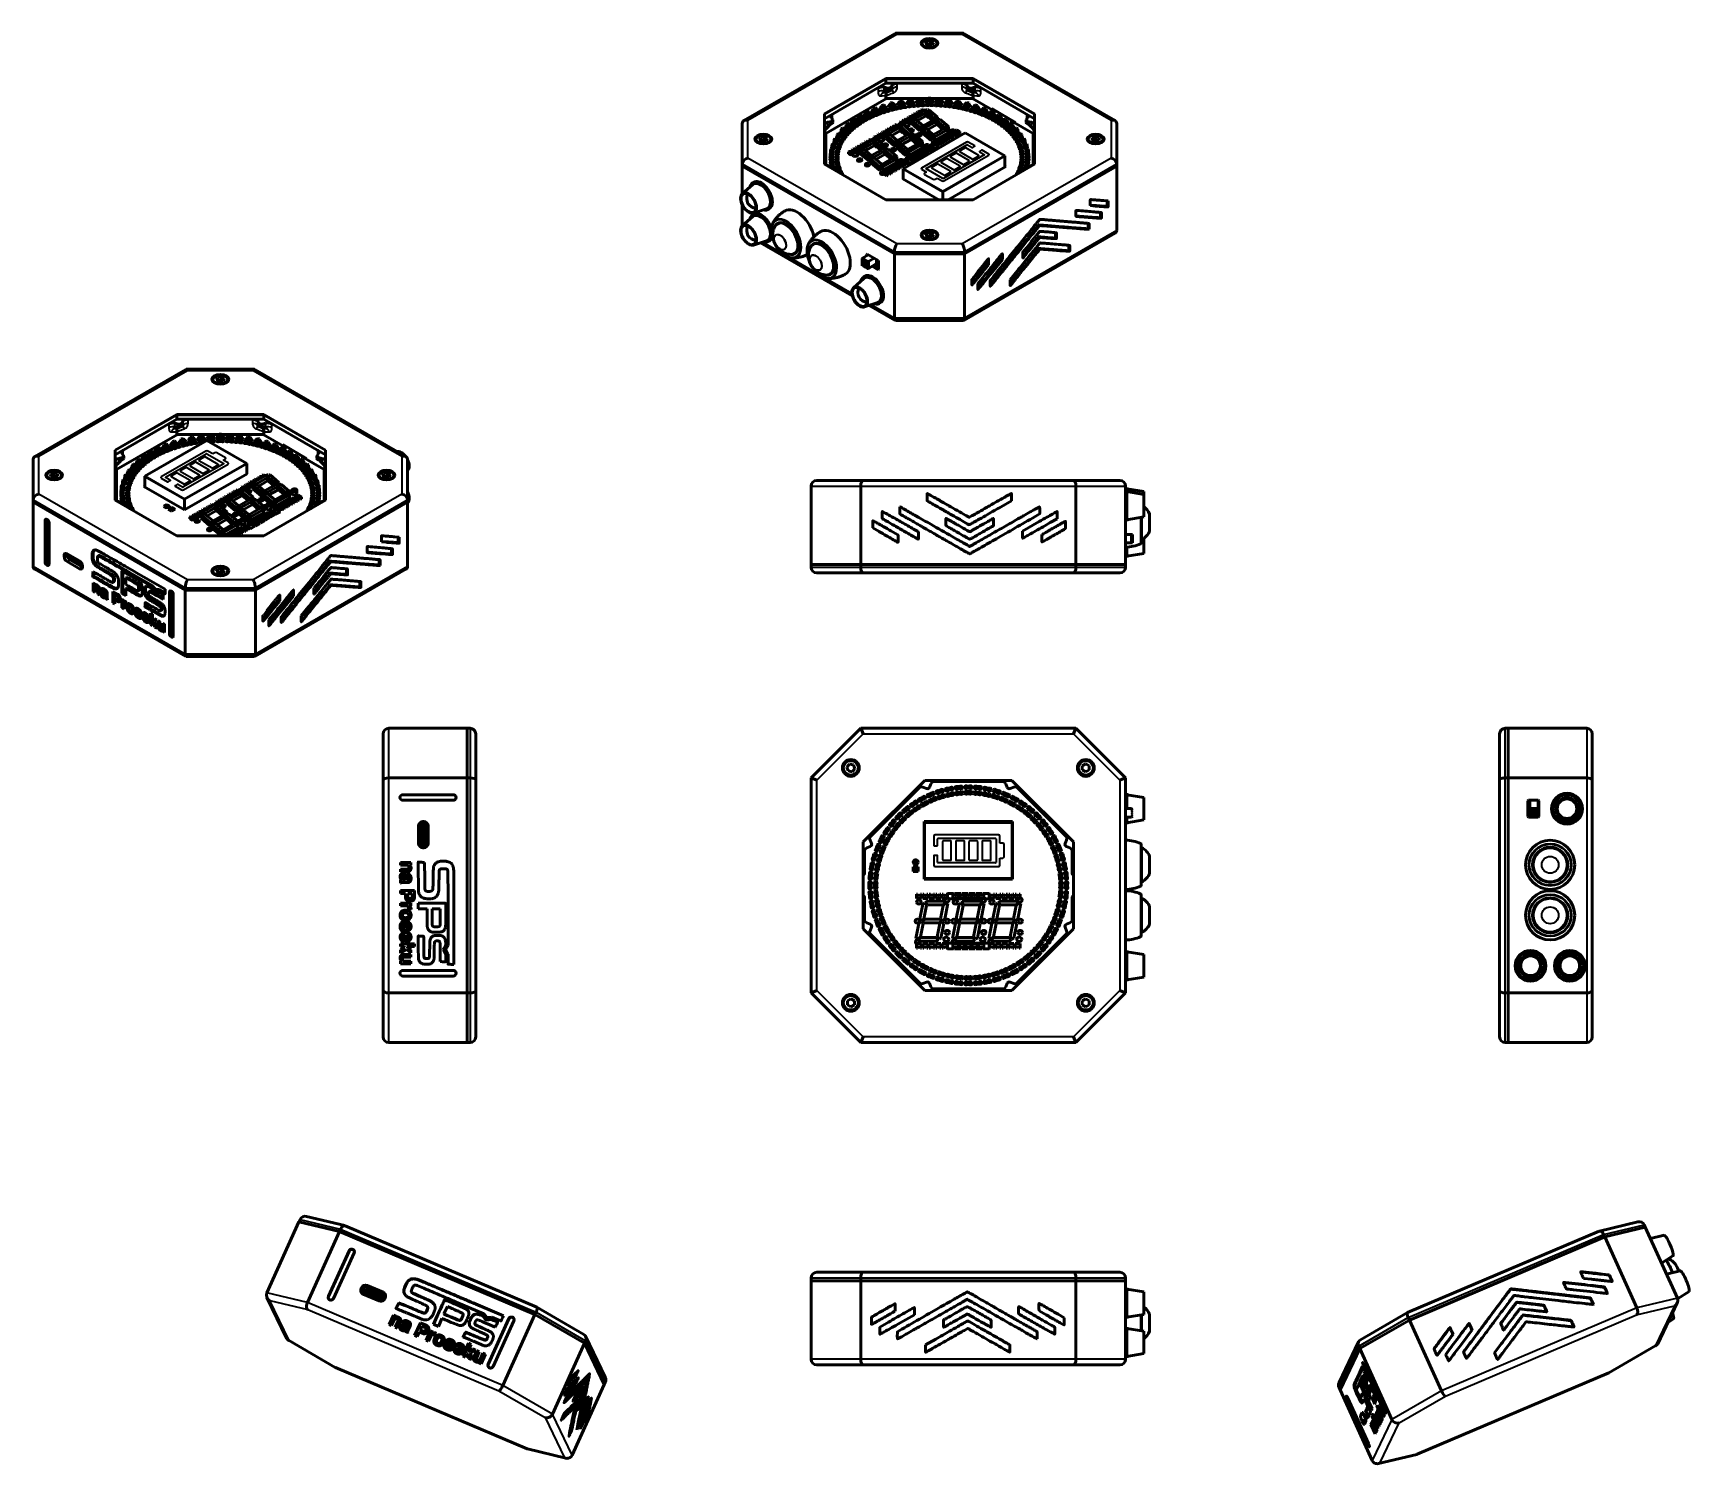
# Model space of a CAD drawing. Header units: inches. Extents: x -20.7 to 49, y -43 to 17.2.
import ezdxf

# ---------------------------------------------------------------- set-up
doc = ezdxf.new("R2010")
doc.units = ezdxf.units.IN
doc.header["$MEASUREMENT"] = 0
doc.layers.add('Visible (ANSI)', color=7, linetype='Continuous', lineweight=50)
doc.layers.add('Visible Narrow (ANSI)', color=7, linetype='Continuous', lineweight=35)

msp = doc.modelspace()

# ---------------------------------------------------------------- linework, layer by layer
at = {"layer": 'Visible (ANSI)'}
for p, q in [((15.539, 17.207), (9.179, 13.534)), ((18.422, 17.21), (15.552, 17.21)), ((16.662, 16.763), (16.662, 16.71)), ((16.822, 16.766), (16.867, 16.861)), ((16.943, 16.697), (16.822, 16.766)), ((16.867, 16.861), (17.031, 16.887)), ((16.867, 16.861), (16.867, 16.741)), ((17.031, 16.887), (17.152, 16.817)), ((17.031, 16.761), (17.031, 16.887)), ((17.152, 16.817), (17.108, 16.722)), ((17.312, 16.763), (17.312, 16.71)), ((24.795, 13.534), (18.435, 17.207)), ((17.108, 16.722), (16.943, 16.697)), ((12.567, 13.812), (15.156, 15.307)), ((15.156, 15.297), (12.567, 13.802)), ((15.156, 15.104), (12.567, 13.61)), ((14.821, 14.911), (15.156, 15.104)), ((15.079, 14.94), (15.227, 14.905)), ((15.156, 15.307), (18.818, 15.307)), ((15.156, 15.307), (15.156, 15.104)), ((15.156, 15.104), (15.156, 15.297)), ((18.818, 15.297), (15.156, 15.297)), ((15.156, 15.104), (15.631, 15.104)), ((18.818, 15.104), (15.156, 15.104)), ((15.227, 14.808), (15.161, 14.824)), ((15.351, 14.934), (15.412, 15.02)), ((15.378, 14.876), (15.351, 14.838)), ((18.344, 15.104), (18.818, 15.104)), ((18.562, 15.02), (18.623, 14.934)), ((18.623, 14.838), (18.596, 14.876)), ((18.747, 14.905), (18.896, 14.94)), ((18.813, 14.824), (18.747, 14.808)), ((18.818, 15.307), (18.818, 15.104)), ((18.818, 15.307), (21.407, 13.812)), ((18.818, 15.104), (18.818, 15.297)), ((21.407, 13.802), (18.818, 15.297)), ((18.818, 15.104), (19.153, 14.911)), ((21.407, 13.61), (18.818, 15.104)), ((12.623, 12.987), (15.18, 14.463)), ((14.294, 13.906), (14.377, 13.945)), ((14.377, 13.945), (14.437, 13.903)), ((14.586, 13.933), (14.586, 13.976)), ((14.586, 13.93), (14.586, 13.972)), ((14.589, 13.98), (14.594, 13.982)), ((14.594, 13.982), (14.6, 13.976)), ((14.596, 13.98), (14.616, 13.987)), ((14.6, 13.976), (14.62, 13.983)), ((14.616, 13.987), (14.621, 14.05)), ((14.616, 13.987), (14.62, 13.984)), ((14.621, 14.05), (14.709, 14.084)), ((14.621, 14.05), (14.673, 14.005)), ((14.661, 13.949), (14.622, 13.983)), ((14.659, 13.949), (14.64, 13.942)), ((14.642, 13.94), (14.662, 13.948)), ((14.646, 13.891), (14.789, 13.946)), ((14.662, 13.948), (14.668, 13.942)), ((14.668, 13.942), (14.673, 14.005)), ((14.668, 13.938), (14.673, 14.001)), ((14.673, 14.005), (14.762, 14.039)), ((14.673, 14.001), (14.762, 14.035)), ((14.709, 14.084), (14.762, 14.039)), ((14.762, 14.039), (14.767, 13.98)), ((14.762, 14.035), (14.767, 13.976)), ((14.795, 13.993), (14.763, 14.021)), ((14.782, 13.997), (14.766, 13.991)), ((14.766, 13.988), (14.782, 13.994)), ((14.767, 13.98), (14.789, 13.988)), ((14.767, 13.976), (14.789, 13.984)), ((14.789, 13.991), (14.782, 13.997)), ((14.782, 13.997), (14.782, 13.994)), ((14.782, 13.994), (14.789, 13.988)), ((14.789, 13.991), (14.793, 13.993)), ((14.789, 13.991), (14.789, 13.988)), ((14.789, 13.987), (14.793, 13.989)), ((14.789, 13.987), (14.789, 13.984)), ((14.789, 13.946), (14.789, 13.943)), ((14.789, 13.943), (14.793, 13.945)), ((14.796, 13.949), (14.796, 13.991)), ((14.796, 13.99), (14.828, 13.962)), ((14.796, 13.945), (14.796, 13.987)), ((14.926, 13.996), (14.897, 14.026)), ((14.908, 14.047), (14.934, 14.055)), ((14.934, 14.06), (14.934, 14.102)), ((14.934, 14.056), (14.934, 14.098)), ((14.979, 14.006), (14.934, 14.055)), ((14.937, 14.106), (14.941, 14.108)), ((14.941, 14.108), (14.947, 14.102)), ((14.944, 14.105), (14.965, 14.112)), ((14.947, 14.102), (14.967, 14.108)), ((15.006, 14.004), (14.961, 13.989)), ((14.965, 14.112), (14.97, 14.174)), ((14.965, 14.112), (14.969, 14.108)), ((14.97, 14.174), (15.064, 14.203)), ((14.97, 14.174), (15.015, 14.126)), ((15.003, 14.071), (14.97, 14.107)), ((14.978, 14.012), (14.978, 14.054)), ((14.978, 14.008), (14.978, 14.05)), ((15.001, 14.072), (14.98, 14.065)), ((14.98, 14.065), (14.986, 14.059)), ((14.981, 14.058), (14.986, 14.059)), ((14.981, 14.054), (14.986, 14.056)), ((14.981, 14.01), (14.986, 14.011)), ((14.981, 14.006), (14.986, 14.007)), ((14.983, 14.063), (15.004, 14.07)), ((14.986, 14.057), (15.009, 14.064)), ((14.986, 14.014), (15.137, 14.061)), ((14.986, 14.053), (15.009, 14.06)), ((14.986, 14.057), (14.986, 14.059)), ((14.986, 14.01), (15.137, 14.057)), ((14.986, 14.053), (14.986, 14.056)), ((14.986, 14.011), (14.986, 14.014)), ((14.986, 14.007), (14.986, 14.01)), ((15.004, 14.07), (15.009, 14.064)), ((15.009, 14.064), (15.015, 14.126)), ((15.009, 14.06), (15.015, 14.122)), ((15.015, 14.126), (15.108, 14.155)), ((15.015, 14.122), (15.108, 14.151)), ((15.019, 14.02), (15.02, 14.018)), ((15.044, 13.94), (15.044, 13.975)), ((15.044, 13.936), (15.044, 13.971)), ((15.049, 13.981), (15.071, 13.988)), ((15.064, 14.203), (15.108, 14.155)), ((15.119, 13.939), (15.075, 13.987)), ((15.076, 13.989), (15.18, 14.021)), ((15.12, 13.941), (15.076, 13.989)), ((15.076, 13.986), (15.076, 13.989)), ((15.108, 14.155), (15.114, 14.096)), ((15.108, 14.151), (15.114, 14.092)), ((15.144, 14.107), (15.109, 14.145)), ((15.131, 14.112), (15.113, 14.106)), ((15.113, 14.103), (15.131, 14.109)), ((15.114, 14.096), (15.137, 14.103)), ((15.114, 14.092), (15.137, 14.099)), ((15.12, 13.941), (15.224, 13.973)), ((15.12, 13.937), (15.224, 13.969)), ((15.171, 14.054), (15.125, 14.04)), ((15.137, 14.106), (15.131, 14.112)), ((15.131, 14.112), (15.131, 14.109)), ((15.131, 14.109), (15.137, 14.103)), ((15.137, 14.054), (15.135, 14.056)), ((15.137, 14.106), (15.142, 14.108)), ((15.137, 14.106), (15.137, 14.103)), ((15.137, 14.102), (15.142, 14.104)), ((15.137, 14.102), (15.137, 14.099)), ((15.137, 14.061), (15.137, 14.058)), ((15.137, 14.058), (15.142, 14.059)), ((15.137, 14.057), (15.137, 14.054)), ((15.137, 14.054), (15.142, 14.055)), ((15.145, 14.063), (15.145, 14.106)), ((15.145, 14.059), (15.145, 14.102)), ((15.153, 14.105), (15.181, 14.074)), ((15.156, 14.586), (15.156, 14.45)), ((15.18, 14.463), (16.6, 14.463)), ((15.224, 13.973), (15.18, 14.021)), ((15.181, 14.074), (15.184, 14.069)), ((15.184, 14.023), (15.206, 14.029)), ((15.255, 13.98), (15.21, 14.029)), ((15.224, 13.969), (15.224, 13.973)), ((15.224, 13.965), (15.224, 13.969)), ((15.229, 13.974), (15.251, 13.981)), ((15.229, 13.971), (15.251, 13.977)), ((15.256, 13.944), (15.256, 13.978)), ((15.256, 13.94), (15.256, 13.974)), ((15.284, 14.102), (15.261, 14.135)), ((15.262, 13.985), (15.293, 13.952)), ((15.275, 14.154), (15.301, 14.161)), ((15.293, 13.952), (15.296, 13.947)), ((15.301, 14.166), (15.301, 14.208)), ((15.301, 14.162), (15.301, 14.205)), ((15.337, 14.11), (15.301, 14.161)), ((15.304, 14.212), (15.309, 14.213)), ((15.309, 14.213), (15.313, 14.207)), ((15.311, 14.211), (15.333, 14.216)), ((15.313, 14.207), (15.335, 14.212)), ((15.365, 14.106), (15.318, 14.094)), ((15.333, 14.216), (15.339, 14.278)), ((15.333, 14.216), (15.336, 14.212)), ((15.365, 14.173), (15.337, 14.211)), ((15.337, 14.116), (15.337, 14.158)), ((15.337, 14.112), (15.337, 14.154)), ((15.339, 14.278), (15.437, 14.302)), ((15.339, 14.278), (15.375, 14.228)), ((15.362, 14.174), (15.34, 14.169)), ((15.34, 14.169), (15.345, 14.163)), ((15.34, 14.162), (15.345, 14.163)), ((15.34, 14.158), (15.345, 14.159)), ((15.34, 14.113), (15.345, 14.115)), ((15.34, 14.11), (15.345, 14.111)), ((15.342, 14.167), (15.365, 14.172)), ((15.345, 14.16), (15.37, 14.166)), ((15.345, 14.16), (15.345, 14.163)), ((15.345, 14.156), (15.37, 14.162)), ((15.345, 14.156), (15.345, 14.159)), ((15.345, 14.118), (15.503, 14.155)), ((15.345, 14.114), (15.503, 14.152)), ((15.345, 14.115), (15.345, 14.118)), ((15.345, 14.111), (15.345, 14.114)), ((15.374, 13.975), (15.35, 14.009)), ((15.362, 14.027), (15.392, 14.034)), ((15.365, 14.172), (15.37, 14.166)), ((15.37, 14.166), (15.375, 14.228)), ((15.37, 14.162), (15.375, 14.224)), ((15.375, 14.228), (15.473, 14.251)), ((15.375, 14.224), (15.473, 14.248)), ((15.38, 14.122), (15.381, 14.12)), ((15.39, 14.041), (15.39, 14.075)), ((15.39, 14.037), (15.39, 14.072)), ((15.427, 13.985), (15.391, 14.035)), ((15.395, 14.081), (15.418, 14.086)), ((15.449, 13.978), (15.405, 13.967)), ((15.423, 14.088), (15.532, 14.114)), ((15.459, 14.037), (15.423, 14.088)), ((15.423, 14.084), (15.423, 14.088)), ((15.459, 14.035), (15.423, 14.085)), ((15.427, 13.99), (15.427, 14.025)), ((15.427, 13.986), (15.427, 14.021)), ((15.431, 14.031), (15.454, 14.036)), ((15.431, 14.027), (15.454, 14.032)), ((15.431, 13.987), (15.454, 13.993)), ((15.431, 13.983), (15.454, 13.989)), ((15.437, 14.302), (15.473, 14.251)), ((15.459, 14.037), (15.568, 14.063)), ((15.459, 14.033), (15.568, 14.059)), ((15.459, 14.033), (15.459, 14.037)), ((15.459, 14.029), (15.459, 14.033)), ((15.459, 14.033), (15.459, 14.033)), ((15.459, 13.998), (15.568, 14.024)), ((15.459, 13.994), (15.568, 14.02)), ((15.462, 13.995), (15.464, 13.99)), ((15.473, 14.251), (15.479, 14.192)), ((15.473, 14.248), (15.479, 14.188)), ((15.511, 14.201), (15.475, 14.251)), ((15.499, 14.207), (15.478, 14.202)), ((15.478, 14.199), (15.499, 14.204)), ((15.479, 14.192), (15.503, 14.198)), ((15.479, 14.188), (15.503, 14.194)), ((15.537, 14.147), (15.49, 14.135)), ((15.503, 14.201), (15.499, 14.207)), ((15.499, 14.207), (15.499, 14.204)), ((15.499, 14.204), (15.503, 14.198)), ((15.503, 14.149), (15.501, 14.151)), ((15.503, 14.201), (15.508, 14.202)), ((15.503, 14.201), (15.503, 14.198)), ((15.503, 14.197), (15.508, 14.198)), ((15.503, 14.197), (15.503, 14.194)), ((15.503, 14.155), (15.503, 14.152)), ((15.503, 14.152), (15.508, 14.154)), ((15.503, 14.152), (15.503, 14.149)), ((15.503, 14.149), (15.508, 14.15)), ((15.511, 14.157), (15.511, 14.2)), ((15.511, 14.153), (15.511, 14.196)), ((15.528, 14.199), (15.551, 14.166)), ((15.568, 14.063), (15.532, 14.114)), ((15.537, 14.115), (15.56, 14.12)), ((15.551, 14.166), (15.553, 14.161)), ((15.601, 14.069), (15.564, 14.119)), ((15.568, 14.059), (15.568, 14.063)), ((15.568, 14.055), (15.568, 14.059)), ((15.569, 14.018), (15.568, 14.02)), ((15.573, 14.064), (15.596, 14.07)), ((15.573, 14.061), (15.596, 14.066)), ((15.573, 14.021), (15.596, 14.027)), ((15.573, 14.017), (15.596, 14.023)), ((15.629, 14.021), (15.585, 14.01)), ((15.601, 14.032), (15.601, 14.067)), ((15.601, 14.028), (15.601, 14.063)), ((15.617, 14.073), (15.642, 14.038)), ((15.658, 14.188), (15.641, 14.222)), ((15.642, 14.038), (15.644, 14.033)), ((15.658, 14.241), (15.684, 14.245)), ((15.684, 14.251), (15.684, 14.293)), ((15.684, 14.247), (15.684, 14.289)), ((15.712, 14.194), (15.684, 14.246)), ((15.687, 14.297), (15.692, 14.298)), ((15.74, 14.187), (15.691, 14.179)), ((15.692, 14.298), (15.696, 14.291)), ((15.694, 14.295), (15.718, 14.299)), ((15.696, 14.291), (15.718, 14.295)), ((15.727, 14.056), (15.708, 14.092)), ((15.711, 14.199), (15.711, 14.241)), ((15.711, 14.195), (15.711, 14.237)), ((15.715, 14.245), (15.72, 14.245)), ((15.715, 14.241), (15.72, 14.242)), ((15.715, 14.196), (15.72, 14.197)), ((15.715, 14.192), (15.72, 14.193)), ((15.738, 14.256), (15.716, 14.252)), ((15.716, 14.252), (15.72, 14.245)), ((15.718, 14.299), (15.723, 14.361)), ((15.718, 14.299), (15.72, 14.295)), ((15.718, 14.249), (15.742, 14.254)), ((15.72, 14.243), (15.745, 14.247)), ((15.72, 14.243), (15.72, 14.245)), ((15.72, 14.239), (15.745, 14.243)), ((15.72, 14.239), (15.72, 14.242)), ((15.72, 14.2), (15.884, 14.229)), ((15.72, 14.196), (15.884, 14.225)), ((15.72, 14.197), (15.72, 14.2)), ((15.72, 14.193), (15.72, 14.196)), ((15.741, 14.255), (15.721, 14.294)), ((15.723, 14.361), (15.825, 14.379)), ((15.723, 14.361), (15.751, 14.309)), ((15.724, 14.109), (15.753, 14.114)), ((15.742, 14.254), (15.745, 14.247)), ((15.745, 14.247), (15.751, 14.309)), ((15.745, 14.243), (15.751, 14.305)), ((15.751, 14.309), (15.853, 14.327)), ((15.751, 14.305), (15.853, 14.323)), ((15.752, 14.121), (15.752, 14.156)), ((15.752, 14.117), (15.752, 14.152)), ((15.78, 14.063), (15.752, 14.116)), ((15.802, 14.055), (15.756, 14.047)), ((15.757, 14.161), (15.781, 14.165)), ((15.758, 14.203), (15.758, 14.2)), ((15.779, 14.069), (15.779, 14.104)), ((15.779, 14.065), (15.779, 14.1)), ((15.784, 14.109), (15.808, 14.113)), ((15.784, 14.105), (15.808, 14.109)), ((15.784, 14.065), (15.808, 14.07)), ((15.784, 14.062), (15.808, 14.066)), ((15.813, 14.111), (15.785, 14.163)), ((15.786, 14.166), (15.899, 14.186)), ((15.813, 14.114), (15.786, 14.166)), ((15.786, 14.163), (15.786, 14.166)), ((15.813, 14.114), (15.926, 14.134)), ((15.813, 14.11), (15.926, 14.13)), ((15.813, 14.109), (15.813, 14.114)), ((15.813, 14.106), (15.813, 14.11)), ((15.813, 14.11), (15.813, 14.11)), ((15.813, 14.075), (15.926, 14.095)), ((15.813, 14.071), (15.926, 14.091)), ((15.817, 14.072), (15.818, 14.067)), ((15.825, 14.379), (15.853, 14.327)), ((15.853, 14.327), (15.858, 14.267)), ((15.853, 14.323), (15.858, 14.263)), ((15.853, 14.323), (15.856, 14.323)), ((15.853, 14.319), (15.86, 14.32)), ((15.856, 14.326), (15.861, 14.327)), ((15.86, 14.32), (15.856, 14.326)), ((15.856, 14.326), (15.856, 14.323)), ((15.856, 14.323), (15.858, 14.32)), ((15.88, 14.281), (15.858, 14.277)), ((15.858, 14.274), (15.88, 14.278)), ((15.858, 14.267), (15.884, 14.271)), ((15.858, 14.263), (15.884, 14.267)), ((15.892, 14.274), (15.864, 14.326)), ((15.918, 14.218), (15.869, 14.21)), ((15.884, 14.274), (15.88, 14.281)), ((15.88, 14.281), (15.88, 14.278)), ((15.88, 14.278), (15.884, 14.271)), ((15.884, 14.222), (15.882, 14.225)), ((15.884, 14.274), (15.889, 14.275)), ((15.884, 14.274), (15.884, 14.271)), ((15.884, 14.27), (15.889, 14.271)), ((15.884, 14.27), (15.884, 14.267)), ((15.884, 14.229), (15.884, 14.226)), ((15.884, 14.226), (15.889, 14.227)), ((15.884, 14.225), (15.884, 14.222)), ((15.884, 14.222), (15.889, 14.223)), ((15.892, 14.23), (15.892, 14.273)), ((15.892, 14.226), (15.892, 14.269)), ((15.926, 14.134), (15.899, 14.186)), ((15.904, 14.187), (15.927, 14.191)), ((15.918, 14.27), (15.935, 14.237)), ((15.926, 14.129), (15.926, 14.134)), ((15.926, 14.125), (15.926, 14.13)), ((15.926, 14.089), (15.926, 14.091)), ((15.931, 14.135), (15.955, 14.139)), ((15.931, 14.131), (15.955, 14.135)), ((15.931, 14.091), (15.955, 14.095)), ((15.931, 14.087), (15.955, 14.091)), ((15.96, 14.137), (15.932, 14.189)), ((15.935, 14.237), (15.936, 14.231)), ((15.988, 14.088), (15.943, 14.08)), ((15.953, 14.149), (15.955, 14.15)), ((15.96, 14.1), (15.96, 14.135)), ((15.96, 14.097), (15.96, 14.131)), ((15.985, 14.14), (16.004, 14.105)), ((16.004, 14.105), (16.005, 14.099)), ((16.045, 14.253), (16.034, 14.287)), ((16.054, 14.305), (16.08, 14.308)), ((16.127, 14.247), (16.076, 14.241)), ((16.091, 14.117), (16.079, 14.154)), ((16.08, 14.314), (16.08, 14.356)), ((16.08, 14.31), (16.08, 14.352)), ((16.098, 14.255), (16.08, 14.309)), ((16.083, 14.359), (16.088, 14.36)), ((16.088, 14.36), (16.091, 14.353)), ((16.089, 14.357), (16.114, 14.36)), ((16.091, 14.353), (16.113, 14.356)), ((16.097, 14.17), (16.126, 14.173)), ((16.098, 14.26), (16.098, 14.302)), ((16.098, 14.256), (16.098, 14.299)), ((16.102, 14.306), (16.107, 14.306)), ((16.102, 14.302), (16.107, 14.303)), ((16.102, 14.258), (16.107, 14.258)), ((16.102, 14.254), (16.107, 14.254)), ((16.127, 14.316), (16.104, 14.313)), ((16.104, 14.313), (16.107, 14.306)), ((16.105, 14.31), (16.13, 14.313)), ((16.107, 14.303), (16.133, 14.306)), ((16.107, 14.303), (16.107, 14.306)), ((16.107, 14.3), (16.133, 14.303)), ((16.107, 14.3), (16.107, 14.303)), ((16.107, 14.261), (16.275, 14.28)), ((16.107, 14.257), (16.275, 14.276)), ((16.107, 14.258), (16.107, 14.261)), ((16.107, 14.254), (16.107, 14.257)), ((16.114, 14.36), (16.12, 14.421)), ((16.114, 14.36), (16.116, 14.355)), ((16.13, 14.314), (16.117, 14.354)), ((16.165, 14.112), (16.119, 14.106)), ((16.12, 14.421), (16.224, 14.433)), ((16.12, 14.421), (16.139, 14.368)), ((16.125, 14.181), (16.125, 14.215)), ((16.125, 14.177), (16.125, 14.211)), ((16.144, 14.122), (16.125, 14.176)), ((16.13, 14.313), (16.133, 14.306)), ((16.13, 14.22), (16.155, 14.223)), ((16.133, 14.306), (16.139, 14.368)), ((16.133, 14.303), (16.139, 14.364)), ((16.139, 14.368), (16.243, 14.38)), ((16.139, 14.364), (16.243, 14.376)), ((16.143, 14.127), (16.143, 14.162)), ((16.143, 14.123), (16.143, 14.158)), ((16.147, 14.262), (16.147, 14.259)), ((16.149, 14.167), (16.173, 14.169)), ((16.149, 14.163), (16.173, 14.166)), ((16.149, 14.123), (16.173, 14.126)), ((16.149, 14.119), (16.173, 14.122)), ((16.16, 14.224), (16.276, 14.237)), ((16.178, 14.17), (16.16, 14.224)), ((16.16, 14.22), (16.16, 14.224)), ((16.178, 14.167), (16.16, 14.22)), ((16.178, 14.17), (16.294, 14.183)), ((16.178, 14.166), (16.294, 14.18)), ((16.178, 14.166), (16.178, 14.17)), ((16.178, 14.162), (16.178, 14.166)), ((16.178, 14.166), (16.178, 14.166)), ((16.178, 14.131), (16.294, 14.144)), ((16.178, 14.127), (16.294, 14.14)), ((16.184, 14.128), (16.184, 14.123)), ((16.224, 14.433), (16.243, 14.38)), ((16.243, 14.38), (16.249, 14.32)), ((16.243, 14.376), (16.249, 14.316)), ((16.243, 14.375), (16.256, 14.376)), ((16.244, 14.371), (16.259, 14.372)), ((16.248, 14.327), (16.272, 14.329)), ((16.249, 14.32), (16.275, 14.323)), ((16.249, 14.316), (16.275, 14.319)), ((16.272, 14.332), (16.25, 14.33)), ((16.256, 14.379), (16.261, 14.38)), ((16.259, 14.372), (16.256, 14.379)), ((16.256, 14.379), (16.256, 14.376)), ((16.256, 14.376), (16.258, 14.372)), ((16.309, 14.268), (16.258, 14.262)), ((16.261, 13.673), (16.819, 13.995)), ((16.283, 14.325), (16.265, 14.378)), ((16.275, 14.326), (16.272, 14.332)), ((16.272, 14.332), (16.272, 14.329)), ((16.272, 14.329), (16.275, 14.323)), ((16.275, 14.274), (16.274, 14.276)), ((16.275, 14.326), (16.28, 14.326)), ((16.275, 14.326), (16.275, 14.323)), ((16.275, 14.322), (16.28, 14.322)), ((16.275, 14.322), (16.275, 14.319)), ((16.275, 14.28), (16.275, 14.277)), ((16.275, 14.277), (16.28, 14.278)), ((16.275, 14.276), (16.275, 14.274)), ((16.275, 14.274), (16.28, 14.274)), ((16.294, 14.183), (16.276, 14.237)), ((16.281, 14.331), (16.287, 14.332)), ((16.281, 14.237), (16.305, 14.24)), ((16.283, 14.281), (16.283, 14.324)), ((16.283, 14.277), (16.283, 14.32)), ((16.294, 14.179), (16.294, 14.183)), ((16.294, 14.175), (16.294, 14.18)), ((16.294, 14.139), (16.294, 14.14)), ((16.299, 14.184), (16.324, 14.187)), ((16.299, 14.18), (16.324, 14.183)), ((16.299, 14.141), (16.324, 14.143)), ((16.299, 14.137), (16.324, 14.14)), ((16.329, 14.184), (16.31, 14.238)), ((16.357, 14.134), (16.31, 14.128)), ((16.317, 14.32), (16.329, 14.286)), ((16.324, 14.196), (16.335, 14.197)), ((16.329, 14.286), (16.329, 14.28)), ((16.329, 14.148), (16.329, 14.183)), ((16.329, 14.144), (16.329, 14.179)), ((16.362, 14.187), (16.375, 14.15)), ((16.375, 14.15), (16.375, 14.144)), ((16.442, 14.295), (16.436, 14.33)), ((16.464, 14.157), (16.458, 14.195)), ((16.459, 14.346), (16.484, 14.348)), ((16.521, 14.285), (16.47, 14.282)), ((16.479, 14.21), (16.507, 14.211)), ((16.484, 14.354), (16.484, 14.396)), ((16.484, 14.35), (16.484, 14.392)), ((16.493, 14.295), (16.484, 14.349)), ((16.488, 14.399), (16.493, 14.399)), ((16.537, 14.148), (16.49, 14.145)), ((16.493, 14.399), (16.494, 14.393)), ((16.493, 14.397), (16.519, 14.398)), ((16.493, 14.299), (16.493, 14.342)), ((16.493, 14.295), (16.493, 14.338)), ((16.494, 14.393), (16.517, 14.394)), ((16.497, 14.345), (16.502, 14.345)), ((16.497, 14.341), (16.502, 14.341)), ((16.497, 14.297), (16.502, 14.297)), ((16.497, 14.293), (16.502, 14.293)), ((16.524, 14.353), (16.501, 14.352)), ((16.501, 14.352), (16.502, 14.345)), ((16.502, 14.349), (16.527, 14.351)), ((16.502, 14.342), (16.502, 14.345)), ((16.502, 14.342), (16.529, 14.344)), ((16.502, 14.338), (16.502, 14.341)), ((16.502, 14.338), (16.529, 14.34)), ((16.502, 14.3), (16.673, 14.31)), ((16.502, 14.296), (16.673, 14.306)), ((16.502, 14.297), (16.502, 14.3)), ((16.502, 14.293), (16.502, 14.296)), ((16.507, 14.219), (16.507, 14.253)), ((16.507, 14.215), (16.507, 14.249)), ((16.516, 14.16), (16.507, 14.214)), ((16.512, 14.258), (16.537, 14.259)), ((16.516, 14.164), (16.516, 14.199)), ((16.516, 14.16), (16.516, 14.195)), ((16.519, 14.398), (16.525, 14.459)), ((16.519, 14.398), (16.52, 14.392)), ((16.527, 14.351), (16.52, 14.392)), ((16.521, 14.204), (16.546, 14.205)), ((16.521, 14.2), (16.546, 14.201)), ((16.521, 14.16), (16.546, 14.162)), ((16.521, 14.156), (16.546, 14.158)), ((16.525, 14.459), (16.631, 14.465)), ((16.525, 14.459), (16.535, 14.405)), ((16.527, 14.351), (16.529, 14.344)), ((16.529, 14.344), (16.535, 14.405)), ((16.529, 14.34), (16.535, 14.401)), ((16.535, 14.405), (16.64, 14.411)), ((16.535, 14.401), (16.64, 14.407)), ((16.542, 14.26), (16.659, 14.266)), ((16.551, 14.205), (16.542, 14.26)), ((16.542, 14.256), (16.542, 14.26)), ((16.551, 14.202), (16.542, 14.256)), ((16.542, 14.256), (16.542, 14.256)), ((16.551, 14.202), (16.542, 14.256)), ((16.551, 14.205), (16.669, 14.212)), ((16.551, 14.202), (16.669, 14.208)), ((16.551, 14.201), (16.551, 14.205)), ((16.551, 14.197), (16.551, 14.202)), ((16.551, 14.166), (16.669, 14.173)), ((16.551, 14.162), (16.669, 14.169)), ((16.558, 14.163), (16.558, 14.163)), ((16.631, 14.465), (16.64, 14.411)), ((16.631, 14.463), (16.934, 14.463)), ((16.633, 13.984), (16.663, 14.002)), ((16.633, 13.984), (16.633, 13.938)), ((16.633, 13.981), (16.633, 13.938)), ((16.64, 14.411), (16.646, 14.35)), ((16.64, 14.407), (16.646, 14.347)), ((16.641, 14.405), (16.663, 14.406)), ((16.642, 14.401), (16.665, 14.402)), ((16.646, 14.357), (16.671, 14.359)), ((16.646, 14.35), (16.673, 14.352)), ((16.646, 14.347), (16.673, 14.348)), ((16.671, 14.362), (16.649, 14.36)), ((16.707, 14.295), (16.655, 14.292)), ((16.658, 14.168), (16.658, 14.169)), ((16.669, 14.212), (16.659, 14.266)), ((16.663, 14.409), (16.669, 14.409)), ((16.665, 14.402), (16.663, 14.409)), ((16.663, 14.409), (16.663, 14.406)), ((16.663, 14.406), (16.664, 14.402)), ((16.747, 13.953), (16.663, 14.002)), ((16.665, 14.267), (16.689, 14.268)), ((16.669, 14.208), (16.669, 14.212)), ((16.669, 14.204), (16.669, 14.208)), ((16.669, 14.169), (16.669, 14.169)), ((16.673, 14.355), (16.671, 14.362)), ((16.671, 14.362), (16.671, 14.359)), ((16.671, 14.359), (16.673, 14.352)), ((16.681, 14.353), (16.672, 14.407)), ((16.673, 14.303), (16.672, 14.306)), ((16.673, 14.355), (16.678, 14.355)), ((16.673, 14.355), (16.673, 14.352)), ((16.673, 14.351), (16.678, 14.351)), ((16.673, 14.351), (16.673, 14.348)), ((16.673, 14.31), (16.673, 14.307)), ((16.673, 14.307), (16.678, 14.307)), ((16.673, 14.306), (16.673, 14.303)), ((16.673, 14.303), (16.678, 14.303)), ((16.674, 14.212), (16.699, 14.214)), ((16.674, 14.209), (16.699, 14.21)), ((16.674, 14.169), (16.699, 14.17)), ((16.674, 14.165), (16.699, 14.167)), ((16.68, 14.359), (16.696, 14.36)), ((16.681, 14.31), (16.681, 14.352)), ((16.681, 14.306), (16.681, 14.349)), ((16.731, 14.159), (16.684, 14.156)), ((16.704, 14.21), (16.695, 14.265)), ((16.702, 14.222), (16.72, 14.223)), ((16.704, 14.175), (16.704, 14.21)), ((16.704, 14.171), (16.704, 14.206)), ((16.724, 14.346), (16.73, 14.312)), ((16.746, 14.211), (16.752, 14.174)), ((16.819, 13.995), (16.87, 13.994)), ((16.87, 13.994), (16.842, 13.885)), ((16.87, 13.99), (16.842, 13.881)), ((16.843, 14.315), (16.843, 14.35)), ((16.843, 14.176), (16.843, 14.214)), ((16.866, 14.228), (16.893, 14.228)), ((16.913, 14.163), (16.866, 14.163)), ((16.869, 14.365), (16.893, 14.365)), ((16.921, 14.3), (16.869, 14.3)), ((16.87, 13.994), (16.87, 13.849)), ((16.87, 13.99), (16.87, 13.846)), ((16.882, 13.884), (16.91, 13.993)), ((16.893, 14.358), (16.893, 14.413)), ((16.893, 14.316), (16.893, 14.358)), ((16.893, 14.312), (16.893, 14.355)), ((16.893, 14.215), (16.893, 14.27)), ((16.893, 14.18), (16.893, 14.215)), ((16.893, 14.177), (16.893, 14.211)), ((16.897, 14.416), (16.902, 14.416)), ((16.897, 14.361), (16.902, 14.361)), ((16.897, 14.358), (16.902, 14.358)), ((16.897, 14.313), (16.902, 14.313)), ((16.897, 14.309), (16.902, 14.309)), ((16.898, 14.274), (16.923, 14.274)), ((16.898, 14.219), (16.923, 14.219)), ((16.898, 14.216), (16.923, 14.216)), ((16.898, 14.176), (16.923, 14.176)), ((16.898, 14.172), (16.923, 14.172)), ((16.902, 14.416), (16.902, 14.409)), ((16.902, 14.413), (16.929, 14.413)), ((16.902, 14.409), (16.925, 14.409)), ((16.925, 14.368), (16.902, 14.368)), ((16.902, 14.368), (16.902, 14.361)), ((16.902, 14.365), (16.929, 14.365)), ((16.902, 14.358), (16.902, 14.361)), ((16.902, 14.355), (16.902, 14.358)), ((16.902, 14.358), (16.929, 14.358)), ((16.902, 14.355), (16.929, 14.355)), ((16.902, 14.316), (17.074, 14.316)), ((16.902, 14.313), (16.902, 14.316)), ((16.902, 14.312), (17.074, 14.312)), ((16.902, 14.309), (16.902, 14.312)), ((16.91, 13.993), (16.961, 13.993)), ((16.928, 14.219), (16.928, 14.274)), ((16.928, 14.274), (17.046, 14.274)), ((16.928, 14.219), (17.046, 14.219)), ((16.928, 14.215), (16.928, 14.219)), ((16.928, 14.216), (17.046, 14.216)), ((16.928, 14.211), (16.928, 14.216)), ((16.928, 14.18), (17.046, 14.18)), ((16.928, 14.177), (17.046, 14.177)), ((16.929, 14.413), (16.935, 14.474)), ((16.929, 14.358), (16.935, 14.419)), ((16.929, 14.355), (16.935, 14.415)), ((16.929, 14.413), (16.929, 14.406)), ((16.929, 14.365), (16.929, 14.406)), ((16.929, 14.365), (16.929, 14.358)), ((16.935, 14.474), (16.935, 14.419)), ((16.935, 14.474), (17.041, 14.474)), ((16.935, 14.419), (17.041, 14.419)), ((16.935, 14.415), (17.041, 14.415)), ((16.937, 14.177), (16.937, 14.176)), ((16.961, 13.993), (17.325, 13.678)), ((17.037, 14.176), (17.037, 14.177)), ((17.041, 14.474), (17.041, 14.419)), ((17.041, 14.474), (17.047, 14.413)), ((17.041, 14.419), (17.047, 14.358)), ((17.041, 14.415), (17.047, 14.355)), ((17.042, 14.463), (17.345, 14.463)), ((17.046, 14.219), (17.046, 14.274)), ((17.046, 14.215), (17.046, 14.219)), ((17.046, 14.211), (17.046, 14.216)), ((17.047, 14.413), (17.047, 14.406)), ((17.047, 14.413), (17.074, 14.413)), ((17.047, 14.365), (17.047, 14.406)), ((17.047, 14.365), (17.047, 14.358)), ((17.047, 14.365), (17.074, 14.365)), ((17.047, 14.358), (17.074, 14.358)), ((17.047, 14.355), (17.074, 14.355)), ((17.051, 14.409), (17.074, 14.409)), ((17.074, 14.368), (17.051, 14.368)), ((17.052, 14.274), (17.076, 14.274)), ((17.052, 14.219), (17.076, 14.219)), ((17.052, 14.216), (17.076, 14.216)), ((17.052, 14.176), (17.076, 14.176)), ((17.052, 14.172), (17.076, 14.172)), ((17.107, 14.3), (17.055, 14.3)), ((17.108, 14.163), (17.061, 14.163)), ((17.074, 14.416), (17.079, 14.416)), ((17.074, 14.409), (17.074, 14.416)), ((17.074, 14.361), (17.074, 14.368)), ((17.074, 14.361), (17.079, 14.361)), ((17.074, 14.361), (17.074, 14.358)), ((17.074, 14.358), (17.079, 14.358)), ((17.074, 14.358), (17.074, 14.355)), ((17.074, 14.316), (17.074, 14.313)), ((17.074, 14.313), (17.079, 14.313)), ((17.074, 14.312), (17.074, 14.309)), ((17.074, 14.309), (17.079, 14.309)), ((17.082, 14.358), (17.082, 14.413)), ((17.082, 14.365), (17.107, 14.365)), ((17.082, 14.316), (17.082, 14.358)), ((17.082, 14.312), (17.082, 14.355)), ((17.082, 14.215), (17.082, 14.27)), ((17.082, 14.228), (17.108, 14.228)), ((17.082, 14.18), (17.082, 14.215)), ((17.082, 14.177), (17.082, 14.211)), ((17.132, 14.214), (17.132, 14.176)), ((17.133, 14.35), (17.133, 14.315)), ((17.222, 14.174), (17.229, 14.211)), ((17.29, 14.156), (17.243, 14.159)), ((17.246, 14.312), (17.252, 14.346)), ((17.254, 14.223), (17.273, 14.222)), ((17.321, 14.292), (17.269, 14.295)), ((17.271, 14.21), (17.28, 14.265)), ((17.271, 14.175), (17.271, 14.21)), ((17.271, 14.171), (17.271, 14.206)), ((17.276, 14.214), (17.301, 14.212)), ((17.276, 14.21), (17.301, 14.209)), ((17.276, 14.17), (17.301, 14.169)), ((17.276, 14.167), (17.301, 14.165)), ((17.28, 14.36), (17.296, 14.359)), ((17.285, 14.268), (17.31, 14.267)), ((17.294, 14.31), (17.294, 14.352)), ((17.294, 14.306), (17.294, 14.349)), ((17.295, 14.353), (17.304, 14.407)), ((17.298, 14.355), (17.303, 14.355)), ((17.298, 14.351), (17.303, 14.351)), ((17.298, 14.307), (17.303, 14.307)), ((17.298, 14.303), (17.303, 14.303)), ((17.304, 14.362), (17.303, 14.355)), ((17.303, 14.352), (17.304, 14.359)), ((17.303, 14.352), (17.303, 14.355)), ((17.303, 14.352), (17.33, 14.35)), ((17.303, 14.348), (17.303, 14.351)), ((17.303, 14.348), (17.33, 14.347)), ((17.303, 14.31), (17.474, 14.3)), ((17.303, 14.307), (17.303, 14.31)), ((17.303, 14.306), (17.474, 14.296)), ((17.303, 14.303), (17.303, 14.306)), ((17.304, 14.306), (17.303, 14.303)), ((17.304, 14.362), (17.304, 14.359)), ((17.327, 14.36), (17.304, 14.362)), ((17.304, 14.359), (17.33, 14.357)), ((17.306, 14.212), (17.315, 14.266)), ((17.306, 14.212), (17.423, 14.205)), ((17.306, 14.208), (17.306, 14.212)), ((17.306, 14.208), (17.423, 14.202)), ((17.306, 14.204), (17.306, 14.208)), ((17.306, 14.173), (17.423, 14.166)), ((17.306, 14.169), (17.423, 14.162)), ((17.306, 14.169), (17.306, 14.169)), ((17.307, 14.409), (17.313, 14.409)), ((17.313, 14.409), (17.311, 14.402)), ((17.311, 14.402), (17.334, 14.401)), ((17.312, 14.402), (17.313, 14.406)), ((17.313, 14.406), (17.313, 14.409)), ((17.313, 14.406), (17.335, 14.405)), ((17.315, 14.266), (17.433, 14.26)), ((17.316, 14.169), (17.316, 14.168)), ((17.33, 14.35), (17.336, 14.411)), ((17.33, 14.347), (17.336, 14.407)), ((17.345, 14.465), (17.336, 14.411)), ((17.336, 14.411), (17.441, 14.405)), ((17.336, 14.407), (17.441, 14.401)), ((17.345, 14.465), (17.451, 14.459)), ((17.376, 14.463), (18.795, 14.463)), ((17.416, 14.163), (17.416, 14.163)), ((17.423, 14.205), (17.433, 14.26)), ((17.423, 14.202), (17.433, 14.256)), ((17.423, 14.201), (17.423, 14.205)), ((17.423, 14.197), (17.423, 14.202)), ((17.424, 14.202), (17.433, 14.256)), ((17.429, 14.205), (17.453, 14.204)), ((17.429, 14.201), (17.453, 14.2)), ((17.429, 14.162), (17.453, 14.16)), ((17.429, 14.158), (17.453, 14.156)), ((17.433, 14.256), (17.433, 14.26)), ((17.433, 14.256), (17.433, 14.256)), ((17.484, 14.145), (17.437, 14.148)), ((17.438, 14.259), (17.463, 14.258)), ((17.451, 14.459), (17.441, 14.405)), ((17.441, 14.405), (17.447, 14.344)), ((17.441, 14.401), (17.447, 14.34)), ((17.448, 14.351), (17.447, 14.344)), ((17.447, 14.344), (17.474, 14.342)), ((17.447, 14.34), (17.474, 14.338)), ((17.448, 14.351), (17.455, 14.392)), ((17.448, 14.351), (17.474, 14.349)), ((17.451, 14.459), (17.457, 14.398)), ((17.475, 14.352), (17.452, 14.353)), ((17.506, 14.282), (17.454, 14.285)), ((17.457, 14.398), (17.456, 14.392)), ((17.457, 14.398), (17.483, 14.397)), ((17.459, 14.394), (17.482, 14.393)), ((17.459, 14.16), (17.468, 14.214)), ((17.459, 14.164), (17.459, 14.199)), ((17.459, 14.16), (17.459, 14.195)), ((17.467, 14.211), (17.495, 14.21)), ((17.468, 14.219), (17.468, 14.253)), ((17.468, 14.215), (17.468, 14.249)), ((17.474, 14.345), (17.475, 14.352)), ((17.474, 14.345), (17.479, 14.345)), ((17.474, 14.345), (17.474, 14.342)), ((17.474, 14.341), (17.479, 14.341)), ((17.474, 14.341), (17.474, 14.338)), ((17.474, 14.3), (17.474, 14.297)), ((17.474, 14.297), (17.479, 14.297)), ((17.474, 14.296), (17.474, 14.293)), ((17.474, 14.293), (17.479, 14.293)), ((17.482, 14.393), (17.483, 14.399)), ((17.483, 14.399), (17.488, 14.399)), ((17.483, 14.295), (17.492, 14.349)), ((17.483, 14.299), (17.483, 14.342)), ((17.483, 14.295), (17.483, 14.338)), ((17.491, 14.348), (17.517, 14.346)), ((17.492, 14.354), (17.492, 14.396)), ((17.492, 14.35), (17.492, 14.392)), ((17.517, 14.195), (17.51, 14.157)), ((17.54, 14.33), (17.534, 14.295)), ((17.599, 14.15), (17.612, 14.187)), ((17.664, 14.128), (17.618, 14.134)), ((17.64, 14.197), (17.65, 14.196)), ((17.646, 14.184), (17.664, 14.238)), ((17.646, 14.148), (17.646, 14.183)), ((17.646, 14.144), (17.646, 14.179)), ((17.647, 14.286), (17.658, 14.32)), ((17.651, 14.187), (17.675, 14.184)), ((17.651, 14.183), (17.675, 14.18)), ((17.651, 14.143), (17.675, 14.141)), ((17.651, 14.14), (17.675, 14.137)), ((17.718, 14.262), (17.667, 14.268)), ((17.669, 14.24), (17.694, 14.237)), ((17.68, 14.139), (17.681, 14.14)), ((17.681, 14.183), (17.699, 14.237)), ((17.681, 14.183), (17.796, 14.17)), ((17.681, 14.179), (17.681, 14.183)), ((17.681, 14.18), (17.796, 14.166)), ((17.681, 14.175), (17.681, 14.18)), ((17.681, 14.144), (17.796, 14.131)), ((17.681, 14.14), (17.796, 14.127)), ((17.689, 14.332), (17.695, 14.331)), ((17.693, 14.325), (17.711, 14.378)), ((17.693, 14.281), (17.693, 14.324)), ((17.693, 14.277), (17.693, 14.32)), ((17.696, 14.326), (17.701, 14.326)), ((17.696, 14.322), (17.701, 14.322)), ((17.696, 14.278), (17.701, 14.277)), ((17.696, 14.274), (17.701, 14.274)), ((17.699, 14.237), (17.815, 14.224)), ((17.704, 14.332), (17.701, 14.326)), ((17.701, 14.323), (17.704, 14.329)), ((17.701, 14.323), (17.701, 14.326)), ((17.701, 14.323), (17.727, 14.32)), ((17.701, 14.319), (17.701, 14.322)), ((17.701, 14.319), (17.727, 14.316)), ((17.701, 14.28), (17.869, 14.261)), ((17.701, 14.277), (17.701, 14.28)), ((17.701, 14.276), (17.869, 14.257)), ((17.701, 14.274), (17.701, 14.276)), ((17.702, 14.276), (17.701, 14.274)), ((17.704, 14.332), (17.704, 14.329)), ((17.726, 14.33), (17.704, 14.332)), ((17.704, 14.329), (17.728, 14.327)), ((17.714, 14.38), (17.72, 14.379)), ((17.72, 14.379), (17.717, 14.372)), ((17.717, 14.372), (17.732, 14.371)), ((17.718, 14.372), (17.72, 14.376)), ((17.72, 14.376), (17.72, 14.379)), ((17.72, 14.376), (17.733, 14.375)), ((17.727, 14.32), (17.733, 14.38)), ((17.727, 14.316), (17.733, 14.376)), ((17.752, 14.433), (17.733, 14.38)), ((17.733, 14.38), (17.837, 14.368)), ((17.733, 14.376), (17.837, 14.364)), ((17.752, 14.433), (17.856, 14.421)), ((17.796, 14.17), (17.815, 14.224)), ((17.796, 14.166), (17.796, 14.17)), ((17.796, 14.162), (17.796, 14.166)), ((17.796, 14.166), (17.796, 14.166)), ((17.797, 14.167), (17.815, 14.22)), ((17.802, 14.169), (17.826, 14.167)), ((17.802, 14.166), (17.826, 14.163)), ((17.802, 14.126), (17.826, 14.123)), ((17.802, 14.122), (17.826, 14.119)), ((17.855, 14.106), (17.809, 14.112)), ((17.815, 14.22), (17.815, 14.224)), ((17.82, 14.223), (17.844, 14.22)), ((17.831, 14.122), (17.849, 14.176)), ((17.831, 14.127), (17.831, 14.162)), ((17.831, 14.123), (17.831, 14.158)), ((17.856, 14.421), (17.837, 14.368)), ((17.837, 14.368), (17.843, 14.306)), ((17.837, 14.364), (17.843, 14.303)), ((17.845, 14.313), (17.843, 14.306)), ((17.843, 14.306), (17.869, 14.303)), ((17.843, 14.303), (17.869, 14.3)), ((17.845, 14.313), (17.871, 14.31)), ((17.846, 14.314), (17.859, 14.354)), ((17.872, 14.313), (17.849, 14.316)), ((17.9, 14.241), (17.849, 14.247)), ((17.849, 14.173), (17.877, 14.17)), ((17.85, 14.181), (17.85, 14.215)), ((17.85, 14.177), (17.85, 14.211)), ((17.856, 14.421), (17.862, 14.36)), ((17.862, 14.36), (17.86, 14.355)), ((17.862, 14.36), (17.887, 14.357)), ((17.863, 14.356), (17.885, 14.353)), ((17.869, 14.306), (17.872, 14.313)), ((17.869, 14.306), (17.874, 14.306)), ((17.869, 14.306), (17.869, 14.303)), ((17.869, 14.303), (17.874, 14.302)), ((17.869, 14.303), (17.869, 14.3)), ((17.869, 14.261), (17.869, 14.258)), ((17.869, 14.258), (17.874, 14.258)), ((17.869, 14.257), (17.869, 14.254)), ((17.869, 14.254), (17.874, 14.254)), ((17.878, 14.255), (17.896, 14.309)), ((17.878, 14.26), (17.878, 14.302)), ((17.878, 14.256), (17.878, 14.299)), ((17.896, 14.154), (17.883, 14.117)), ((17.885, 14.353), (17.888, 14.36)), ((17.888, 14.36), (17.893, 14.359)), ((17.896, 14.314), (17.896, 14.356)), ((17.896, 14.31), (17.896, 14.352)), ((17.896, 14.308), (17.922, 14.305)), ((17.942, 14.287), (17.93, 14.253)), ((17.971, 14.105), (17.99, 14.14)), ((18.032, 14.08), (17.987, 14.088)), ((18.015, 14.137), (18.042, 14.189)), ((18.015, 14.1), (18.015, 14.135)), ((18.015, 14.097), (18.015, 14.131)), ((18.019, 14.15), (18.021, 14.149)), ((18.02, 14.139), (18.043, 14.135)), ((18.02, 14.135), (18.043, 14.131)), ((18.02, 14.095), (18.043, 14.091)), ((18.02, 14.091), (18.043, 14.087)), ((18.041, 14.237), (18.058, 14.27)), ((18.047, 14.191), (18.071, 14.187)), ((18.048, 14.134), (18.076, 14.186)), ((18.048, 14.134), (18.162, 14.114)), ((18.048, 14.129), (18.048, 14.134)), ((18.048, 14.13), (18.162, 14.11)), ((18.048, 14.125), (18.048, 14.13)), ((18.048, 14.095), (18.162, 14.075)), ((18.048, 14.091), (18.162, 14.071)), ((18.048, 14.089), (18.049, 14.091)), ((18.107, 14.21), (18.058, 14.218)), ((18.076, 14.186), (18.189, 14.166)), ((18.084, 14.274), (18.112, 14.326)), ((18.084, 14.23), (18.084, 14.273)), ((18.084, 14.226), (18.084, 14.269)), ((18.087, 14.275), (18.092, 14.274)), ((18.087, 14.271), (18.092, 14.27)), ((18.087, 14.227), (18.092, 14.226)), ((18.087, 14.223), (18.092, 14.222)), ((18.096, 14.281), (18.092, 14.274)), ((18.092, 14.271), (18.096, 14.278)), ((18.092, 14.271), (18.092, 14.274)), ((18.092, 14.271), (18.118, 14.267)), ((18.092, 14.267), (18.092, 14.27)), ((18.092, 14.267), (18.118, 14.263)), ((18.092, 14.229), (18.256, 14.2)), ((18.092, 14.226), (18.092, 14.229)), ((18.092, 14.225), (18.256, 14.196)), ((18.092, 14.222), (18.092, 14.225)), ((18.094, 14.225), (18.092, 14.222)), ((18.096, 14.281), (18.096, 14.278)), ((18.118, 14.277), (18.096, 14.281)), ((18.096, 14.278), (18.118, 14.274)), ((18.115, 14.327), (18.12, 14.326)), ((18.12, 14.326), (18.116, 14.32)), ((18.116, 14.32), (18.123, 14.319)), ((18.118, 14.267), (18.123, 14.327)), ((18.118, 14.263), (18.123, 14.323)), ((18.118, 14.32), (18.12, 14.323)), ((18.12, 14.323), (18.12, 14.326)), ((18.12, 14.323), (18.123, 14.323)), ((18.151, 14.379), (18.123, 14.327)), ((18.123, 14.327), (18.225, 14.309)), ((18.123, 14.323), (18.225, 14.305)), ((18.151, 14.379), (18.253, 14.361)), ((18.162, 14.114), (18.189, 14.166)), ((18.162, 14.111), (18.189, 14.163)), ((18.162, 14.109), (18.162, 14.114)), ((18.162, 14.106), (18.162, 14.11)), ((18.162, 14.11), (18.162, 14.11)), ((18.167, 14.113), (18.19, 14.109)), ((18.167, 14.109), (18.19, 14.105)), ((18.167, 14.07), (18.19, 14.065)), ((18.167, 14.066), (18.19, 14.062)), ((18.218, 14.047), (18.173, 14.055)), ((18.189, 14.163), (18.189, 14.166)), ((18.194, 14.165), (18.218, 14.161)), ((18.195, 14.063), (18.222, 14.116)), ((18.195, 14.069), (18.195, 14.104)), ((18.195, 14.065), (18.195, 14.1)), ((18.222, 14.114), (18.251, 14.109)), ((18.223, 14.121), (18.223, 14.156)), ((18.223, 14.117), (18.223, 14.152)), ((18.253, 14.361), (18.225, 14.309)), ((18.225, 14.309), (18.231, 14.247)), ((18.225, 14.305), (18.231, 14.243)), ((18.234, 14.254), (18.231, 14.247)), ((18.231, 14.247), (18.256, 14.243)), ((18.231, 14.243), (18.256, 14.239)), ((18.234, 14.255), (18.255, 14.294)), ((18.234, 14.254), (18.258, 14.249)), ((18.285, 14.179), (18.236, 14.187)), ((18.26, 14.252), (18.238, 14.256)), ((18.267, 14.092), (18.248, 14.056)), ((18.253, 14.361), (18.258, 14.299)), ((18.258, 14.299), (18.256, 14.295)), ((18.256, 14.245), (18.26, 14.252)), ((18.256, 14.245), (18.261, 14.245)), ((18.256, 14.245), (18.256, 14.243)), ((18.256, 14.242), (18.261, 14.241)), ((18.256, 14.242), (18.256, 14.239)), ((18.256, 14.2), (18.256, 14.197)), ((18.256, 14.197), (18.261, 14.196)), ((18.256, 14.196), (18.256, 14.193)), ((18.256, 14.193), (18.261, 14.192)), ((18.258, 14.299), (18.282, 14.295)), ((18.258, 14.295), (18.28, 14.291)), ((18.264, 14.194), (18.292, 14.246)), ((18.265, 14.199), (18.265, 14.241)), ((18.265, 14.195), (18.265, 14.237)), ((18.28, 14.291), (18.284, 14.298)), ((18.284, 14.298), (18.289, 14.297)), ((18.291, 14.245), (18.318, 14.241)), ((18.292, 14.251), (18.292, 14.293)), ((18.292, 14.247), (18.292, 14.289)), ((18.335, 14.222), (18.318, 14.188)), ((18.333, 14.038), (18.358, 14.073)), ((18.389, 14.01), (18.346, 14.021)), ((18.373, 14.032), (18.373, 14.067)), ((18.373, 14.028), (18.373, 14.063)), ((18.374, 14.069), (18.41, 14.119)), ((18.378, 14.07), (18.401, 14.064)), ((18.378, 14.066), (18.401, 14.061)), ((18.378, 14.027), (18.401, 14.021)), ((18.378, 14.023), (18.401, 14.017)), ((18.406, 14.063), (18.442, 14.114)), ((18.406, 14.063), (18.515, 14.037)), ((18.406, 14.059), (18.406, 14.063)), ((18.406, 14.059), (18.515, 14.033)), ((18.406, 14.055), (18.406, 14.059)), ((18.406, 14.024), (18.515, 13.998)), ((18.406, 14.02), (18.515, 13.994)), ((18.406, 14.018), (18.407, 14.02)), ((18.415, 14.12), (18.437, 14.115)), ((18.425, 14.166), (18.448, 14.199)), ((18.486, 14.135), (18.439, 14.147)), ((18.442, 14.114), (18.551, 14.088)), ((18.465, 14.201), (18.501, 14.251)), ((18.465, 14.157), (18.465, 14.2)), ((18.465, 14.153), (18.465, 14.196)), ((18.468, 14.202), (18.473, 14.201)), ((18.468, 14.198), (18.473, 14.197)), ((18.468, 14.154), (18.473, 14.152)), ((18.468, 14.15), (18.473, 14.149)), ((18.477, 14.207), (18.473, 14.201)), ((18.473, 14.198), (18.477, 14.204)), ((18.473, 14.198), (18.473, 14.201)), ((18.473, 14.198), (18.497, 14.192)), ((18.473, 14.194), (18.473, 14.197)), ((18.473, 14.194), (18.497, 14.188)), ((18.473, 14.155), (18.631, 14.118)), ((18.473, 14.152), (18.473, 14.155)), ((18.473, 14.152), (18.631, 14.114)), ((18.473, 14.149), (18.473, 14.152)), ((18.474, 14.151), (18.473, 14.149)), ((18.477, 14.207), (18.477, 14.204)), ((18.498, 14.202), (18.477, 14.207)), ((18.477, 14.204), (18.498, 14.199)), ((18.497, 14.192), (18.503, 14.251)), ((18.497, 14.188), (18.503, 14.248)), ((18.539, 14.302), (18.503, 14.251)), ((18.503, 14.251), (18.601, 14.228)), ((18.503, 14.248), (18.601, 14.224)), ((18.515, 14.037), (18.551, 14.088)), ((18.515, 14.033), (18.515, 14.037)), ((18.515, 14.029), (18.515, 14.033)), ((18.515, 14.033), (18.515, 14.033)), ((18.516, 14.035), (18.552, 14.085)), ((18.52, 14.036), (18.543, 14.031)), ((18.52, 14.032), (18.543, 14.027)), ((18.52, 13.993), (18.543, 13.987)), ((18.52, 13.989), (18.543, 13.983)), ((18.569, 13.967), (18.526, 13.978)), ((18.539, 14.302), (18.637, 14.278)), ((18.547, 13.985), (18.584, 14.035)), ((18.548, 13.99), (18.548, 14.025)), ((18.548, 13.986), (18.548, 14.021)), ((18.551, 14.084), (18.551, 14.088)), ((18.556, 14.086), (18.579, 14.081)), ((18.583, 14.034), (18.612, 14.027)), ((18.584, 14.041), (18.584, 14.075)), ((18.584, 14.037), (18.584, 14.072)), ((18.625, 14.009), (18.6, 13.975)), ((18.637, 14.278), (18.601, 14.228)), ((18.601, 14.228), (18.606, 14.166)), ((18.601, 14.224), (18.606, 14.162)), ((18.611, 14.172), (18.606, 14.166)), ((18.606, 14.166), (18.631, 14.16)), ((18.606, 14.162), (18.631, 14.156)), ((18.611, 14.173), (18.638, 14.211)), ((18.611, 14.172), (18.634, 14.167)), ((18.658, 14.094), (18.611, 14.106)), ((18.635, 14.169), (18.614, 14.174)), ((18.631, 14.163), (18.635, 14.169)), ((18.631, 14.163), (18.636, 14.162)), ((18.631, 14.163), (18.631, 14.16)), ((18.631, 14.159), (18.636, 14.158)), ((18.631, 14.159), (18.631, 14.156)), ((18.631, 14.118), (18.631, 14.115)), ((18.631, 14.115), (18.636, 14.113)), ((18.631, 14.114), (18.631, 14.111)), ((18.631, 14.111), (18.636, 14.11)), ((18.637, 14.278), (18.643, 14.216)), ((18.639, 14.11), (18.675, 14.161)), ((18.639, 14.116), (18.639, 14.158)), ((18.639, 14.112), (18.639, 14.154)), ((18.643, 14.216), (18.64, 14.212)), ((18.641, 14.212), (18.663, 14.207)), ((18.643, 14.216), (18.665, 14.211)), ((18.663, 14.207), (18.667, 14.213)), ((18.667, 14.213), (18.672, 14.212)), ((18.675, 14.166), (18.675, 14.208)), ((18.675, 14.162), (18.675, 14.205)), ((18.675, 14.161), (18.701, 14.154)), ((18.682, 13.952), (18.712, 13.985)), ((18.715, 14.135), (18.692, 14.102)), ((18.719, 13.944), (18.719, 13.978)), ((18.719, 13.94), (18.719, 13.974)), ((18.72, 13.98), (18.764, 14.029)), ((18.724, 13.981), (18.746, 13.974)), ((18.724, 13.977), (18.746, 13.971)), ((18.75, 13.973), (18.795, 14.021)), ((18.75, 13.973), (18.854, 13.941)), ((18.75, 13.969), (18.75, 13.973)), ((18.75, 13.969), (18.854, 13.937)), ((18.75, 13.965), (18.75, 13.969)), ((18.768, 14.029), (18.79, 14.023)), ((18.795, 14.463), (19.717, 13.931)), ((18.795, 14.074), (18.823, 14.105)), ((18.795, 14.021), (18.899, 13.989)), ((18.851, 14.04), (18.805, 14.054)), ((18.818, 14.586), (18.818, 14.45)), ((18.831, 14.063), (18.831, 14.106)), ((18.831, 14.059), (18.831, 14.102)), ((18.832, 14.107), (18.867, 14.145)), ((18.834, 14.108), (18.839, 14.106)), ((18.834, 14.104), (18.839, 14.102)), ((18.834, 14.059), (18.839, 14.058)), ((18.834, 14.055), (18.839, 14.054)), ((18.844, 14.112), (18.839, 14.106)), ((18.839, 14.103), (18.844, 14.109)), ((18.839, 14.103), (18.839, 14.106)), ((18.839, 14.103), (18.862, 14.096)), ((18.839, 14.099), (18.839, 14.102)), ((18.839, 14.099), (18.862, 14.092)), ((18.839, 14.061), (18.99, 14.014)), ((18.839, 14.058), (18.839, 14.061)), ((18.839, 14.057), (18.99, 14.01)), ((18.839, 14.054), (18.839, 14.057)), ((18.841, 14.056), (18.839, 14.054)), ((18.844, 14.112), (18.844, 14.109)), ((18.863, 14.106), (18.844, 14.112)), ((18.844, 14.109), (18.863, 14.103)), ((18.854, 13.941), (18.899, 13.989)), ((18.855, 13.939), (18.9, 13.987)), ((18.862, 14.096), (18.868, 14.155)), ((18.862, 14.092), (18.868, 14.151)), ((18.912, 14.203), (18.868, 14.155)), ((18.868, 14.155), (18.961, 14.126)), ((18.868, 14.151), (18.961, 14.122)), ((18.899, 13.986), (18.899, 13.989)), ((18.904, 13.988), (18.926, 13.981)), ((18.912, 14.203), (19.006, 14.174)), ((18.93, 13.94), (18.93, 13.975)), ((18.93, 13.936), (18.93, 13.971)), ((19.006, 14.174), (18.961, 14.126)), ((18.961, 14.126), (18.966, 14.064)), ((18.961, 14.122), (18.966, 14.06)), ((18.972, 14.07), (18.966, 14.064)), ((18.966, 14.064), (18.99, 14.057)), ((18.966, 14.06), (18.99, 14.053)), ((19.015, 13.989), (18.969, 14.004)), ((18.972, 14.07), (18.993, 14.063)), ((18.973, 14.071), (19.006, 14.107)), ((18.995, 14.065), (18.975, 14.072)), ((18.99, 14.059), (18.995, 14.065)), ((18.99, 14.059), (18.995, 14.058)), ((18.99, 14.059), (18.99, 14.057)), ((18.99, 14.056), (18.995, 14.054)), ((18.99, 14.056), (18.99, 14.053)), ((18.99, 14.014), (18.99, 14.011)), ((18.99, 14.011), (18.995, 14.01)), ((18.99, 14.01), (18.99, 14.007)), ((18.99, 14.007), (18.995, 14.006)), ((18.997, 14.006), (19.042, 14.055)), ((18.998, 14.012), (18.998, 14.054)), ((18.998, 14.008), (18.998, 14.05)), ((19.006, 14.174), (19.011, 14.112)), ((19.011, 14.112), (19.007, 14.108)), ((19.009, 14.108), (19.029, 14.102)), ((19.011, 14.112), (19.032, 14.105)), ((19.029, 14.102), (19.034, 14.108)), ((19.034, 14.108), (19.039, 14.106)), ((19.042, 14.06), (19.042, 14.102)), ((19.042, 14.056), (19.042, 14.098)), ((19.042, 14.055), (19.068, 14.047)), ((19.079, 14.026), (19.05, 13.996)), ((19.147, 13.962), (19.18, 13.99)), ((19.18, 13.993), (19.213, 14.021)), ((19.18, 13.949), (19.18, 13.991)), ((19.18, 13.945), (19.18, 13.987)), ((19.183, 13.993), (19.187, 13.991)), ((19.183, 13.989), (19.187, 13.987)), ((19.183, 13.945), (19.187, 13.943)), ((19.194, 13.997), (19.187, 13.991)), ((19.187, 13.988), (19.194, 13.994)), ((19.187, 13.988), (19.187, 13.991)), ((19.187, 13.988), (19.209, 13.98)), ((19.187, 13.984), (19.187, 13.987)), ((19.187, 13.984), (19.209, 13.976)), ((19.187, 13.946), (19.33, 13.891)), ((19.187, 13.943), (19.187, 13.946)), ((19.194, 13.997), (19.194, 13.994)), ((19.21, 13.991), (19.194, 13.997)), ((19.194, 13.994), (19.21, 13.988)), ((19.209, 13.98), (19.214, 14.039)), ((19.209, 13.976), (19.214, 14.035)), ((19.267, 14.084), (19.214, 14.039)), ((19.214, 14.039), (19.303, 14.005)), ((19.214, 14.035), (19.303, 14.001)), ((19.267, 14.084), (19.355, 14.05)), ((19.355, 14.05), (19.303, 14.005)), ((19.303, 14.005), (19.307, 13.942)), ((19.303, 14.001), (19.307, 13.938)), ((19.314, 13.948), (19.307, 13.942)), ((19.314, 13.948), (19.334, 13.94)), ((19.315, 13.949), (19.354, 13.983)), ((19.336, 13.942), (19.317, 13.949)), ((19.355, 14.05), (19.36, 13.987)), ((19.36, 13.987), (19.356, 13.984)), ((19.356, 13.983), (19.375, 13.976)), ((19.36, 13.987), (19.38, 13.98)), ((19.375, 13.976), (19.382, 13.982)), ((19.382, 13.982), (19.386, 13.98)), ((19.389, 13.933), (19.389, 13.976)), ((19.389, 13.93), (19.389, 13.972)), ((19.599, 13.945), (19.539, 13.903)), ((19.599, 13.945), (19.682, 13.906)), ((19.611, 14.039), (20.613, 13.46)), ((9.11, 13.415), (9.11, 11.71)), ((12.567, 11.698), (12.567, 13.812)), ((12.567, 13.61), (12.903, 13.803)), ((12.713, 13.462), (12.862, 13.497)), ((12.862, 13.401), (12.796, 13.385)), ((12.913, 13.569), (12.852, 13.655)), ((12.92, 13.548), (12.92, 13.451)), ((13.438, 13.232), (13.459, 13.251)), ((13.459, 13.252), (13.459, 13.295)), ((13.459, 13.249), (13.459, 13.291)), ((13.461, 13.299), (13.464, 13.302)), ((13.464, 13.302), (13.474, 13.298)), ((13.466, 13.301), (13.479, 13.312)), ((13.474, 13.298), (13.487, 13.309)), ((13.479, 13.312), (13.482, 13.375)), ((13.479, 13.312), (13.486, 13.309)), ((13.482, 13.375), (13.541, 13.426)), ((13.482, 13.375), (13.561, 13.345)), ((13.547, 13.287), (13.488, 13.31)), ((13.545, 13.287), (13.533, 13.275)), ((13.533, 13.275), (13.542, 13.272)), ((13.535, 13.275), (13.547, 13.285)), ((13.538, 13.222), (13.538, 13.265)), ((13.538, 13.218), (13.538, 13.261)), ((13.54, 13.269), (13.542, 13.272)), ((13.54, 13.265), (13.542, 13.268)), ((13.541, 13.426), (13.62, 13.396)), ((13.542, 13.226), (13.638, 13.309)), ((13.542, 13.222), (13.638, 13.305)), ((13.542, 13.269), (13.557, 13.282)), ((13.542, 13.265), (13.557, 13.278)), ((13.542, 13.269), (13.542, 13.272)), ((13.542, 13.265), (13.542, 13.268)), ((13.547, 13.285), (13.557, 13.282)), ((13.557, 13.282), (13.561, 13.345)), ((13.557, 13.278), (13.561, 13.341)), ((13.561, 13.345), (13.62, 13.396)), ((13.561, 13.341), (13.62, 13.392)), ((13.62, 13.396), (13.623, 13.338)), ((13.62, 13.392), (13.623, 13.334)), ((13.642, 13.357), (13.621, 13.365)), ((13.628, 13.358), (13.622, 13.353)), ((13.622, 13.35), (13.628, 13.355)), ((13.623, 13.338), (13.638, 13.351)), ((13.623, 13.334), (13.638, 13.347)), ((13.638, 13.354), (13.628, 13.358)), ((13.628, 13.358), (13.628, 13.355)), ((13.628, 13.355), (13.638, 13.351)), ((13.663, 13.311), (13.635, 13.286)), ((13.638, 13.302), (13.635, 13.303)), ((13.638, 13.354), (13.641, 13.356)), ((13.638, 13.354), (13.638, 13.351)), ((13.638, 13.35), (13.641, 13.353)), ((13.638, 13.35), (13.638, 13.347)), ((13.638, 13.309), (13.638, 13.306)), ((13.638, 13.306), (13.641, 13.308)), ((13.638, 13.305), (13.638, 13.302)), ((13.638, 13.302), (13.641, 13.304)), ((13.643, 13.313), (13.643, 13.355)), ((13.643, 13.309), (13.643, 13.351)), ((13.643, 13.337), (13.656, 13.331)), ((13.674, 13.427), (13.696, 13.443)), ((13.674, 13.233), (13.74, 13.29)), ((13.724, 13.384), (13.677, 13.406)), ((13.696, 13.446), (13.696, 13.488)), ((13.696, 13.442), (13.696, 13.484)), ((13.77, 13.406), (13.697, 13.44)), ((13.698, 13.493), (13.702, 13.495)), ((13.702, 13.495), (13.711, 13.491)), ((13.704, 13.494), (13.718, 13.504)), ((13.711, 13.491), (13.725, 13.501)), ((13.718, 13.504), (13.722, 13.567)), ((13.718, 13.504), (13.725, 13.501)), ((13.722, 13.567), (13.79, 13.615)), ((13.722, 13.567), (13.795, 13.533)), ((13.782, 13.475), (13.727, 13.501)), ((13.819, 13.26), (13.74, 13.29)), ((13.743, 13.293), (13.757, 13.305)), ((13.753, 13.203), (13.819, 13.26)), ((13.753, 13.199), (13.819, 13.256)), ((13.837, 13.275), (13.759, 13.305)), ((13.793, 13.409), (13.76, 13.386)), ((13.78, 13.475), (13.766, 13.465)), ((13.766, 13.465), (13.775, 13.461)), ((13.768, 13.464), (13.782, 13.474)), ((13.769, 13.411), (13.769, 13.454)), ((13.769, 13.407), (13.769, 13.45)), ((13.771, 13.458), (13.775, 13.461)), ((13.771, 13.454), (13.775, 13.457)), ((13.771, 13.41), (13.775, 13.412)), ((13.771, 13.406), (13.775, 13.408)), ((13.775, 13.415), (13.883, 13.492)), ((13.775, 13.411), (13.883, 13.488)), ((13.775, 13.458), (13.791, 13.47)), ((13.775, 13.454), (13.791, 13.466)), ((13.775, 13.458), (13.775, 13.461)), ((13.775, 13.454), (13.775, 13.457)), ((13.775, 13.412), (13.775, 13.415)), ((13.775, 13.408), (13.775, 13.411)), ((13.782, 13.474), (13.791, 13.47)), ((13.79, 13.615), (13.863, 13.58)), ((13.791, 13.47), (13.795, 13.533)), ((13.791, 13.466), (13.795, 13.529)), ((13.795, 13.533), (13.863, 13.58)), ((13.795, 13.529), (13.863, 13.576)), ((13.819, 13.255), (13.819, 13.26)), ((13.819, 13.252), (13.819, 13.256)), ((13.822, 13.262), (13.835, 13.274)), ((13.822, 13.259), (13.835, 13.27)), ((13.838, 13.238), (13.838, 13.272)), ((13.838, 13.234), (13.838, 13.269)), ((13.838, 13.26), (13.854, 13.254)), ((13.854, 13.339), (13.878, 13.356)), ((13.908, 13.296), (13.857, 13.32)), ((13.863, 13.58), (13.866, 13.522)), ((13.863, 13.576), (13.866, 13.518)), ((13.888, 13.54), (13.865, 13.551)), ((13.874, 13.541), (13.866, 13.535)), ((13.866, 13.532), (13.874, 13.538)), ((13.866, 13.522), (13.883, 13.534)), ((13.866, 13.518), (13.883, 13.53)), ((13.883, 13.537), (13.874, 13.541)), ((13.874, 13.541), (13.874, 13.538)), ((13.874, 13.538), (13.883, 13.534)), ((13.911, 13.492), (13.878, 13.469)), ((13.878, 13.36), (13.878, 13.395)), ((13.878, 13.356), (13.878, 13.391)), ((13.952, 13.319), (13.879, 13.354)), ((13.883, 13.485), (13.881, 13.486)), ((13.881, 13.401), (13.897, 13.413)), ((13.883, 13.537), (13.887, 13.539)), ((13.883, 13.537), (13.883, 13.534)), ((13.883, 13.533), (13.887, 13.535)), ((13.883, 13.533), (13.883, 13.53)), ((13.883, 13.492), (13.883, 13.489)), ((13.883, 13.489), (13.887, 13.491)), ((13.883, 13.488), (13.883, 13.485)), ((13.883, 13.485), (13.887, 13.487)), ((13.889, 13.496), (13.889, 13.538)), ((13.889, 13.492), (13.889, 13.534)), ((13.889, 13.522), (13.908, 13.513)), ((13.972, 13.378), (13.899, 13.413)), ((13.9, 13.415), (13.975, 13.468)), ((13.973, 13.38), (13.9, 13.415)), ((13.9, 13.413), (13.9, 13.415)), ((13.941, 13.608), (13.965, 13.621)), ((13.984, 13.562), (13.941, 13.586)), ((13.971, 13.319), (13.941, 13.298)), ((13.951, 13.325), (13.951, 13.36)), ((13.951, 13.322), (13.951, 13.356)), ((13.954, 13.367), (13.97, 13.378)), ((13.954, 13.363), (13.97, 13.374)), ((13.954, 13.323), (13.97, 13.335)), ((13.954, 13.32), (13.97, 13.331)), ((13.965, 13.625), (13.965, 13.667)), ((13.965, 13.621), (13.965, 13.664)), ((14.032, 13.581), (13.965, 13.62)), ((13.967, 13.672), (13.971, 13.674)), ((13.971, 13.674), (13.979, 13.669)), ((13.973, 13.672), (13.99, 13.682)), ((13.973, 13.38), (14.048, 13.433)), ((13.973, 13.376), (14.048, 13.429)), ((13.973, 13.341), (14.048, 13.394)), ((13.973, 13.337), (14.048, 13.39)), ((13.973, 13.376), (13.973, 13.38)), ((13.973, 13.372), (13.973, 13.376)), ((13.973, 13.376), (13.973, 13.376)), ((14.048, 13.433), (13.975, 13.468)), ((13.979, 13.669), (13.996, 13.679)), ((13.979, 13.47), (13.994, 13.481)), ((13.99, 13.682), (13.994, 13.745)), ((13.99, 13.682), (13.996, 13.679)), ((13.994, 13.745), (14.069, 13.788)), ((13.994, 13.745), (14.061, 13.706)), ((14.047, 13.65), (13.997, 13.679)), ((14.07, 13.447), (13.997, 13.482)), ((14.057, 13.583), (14.021, 13.562)), ((14.046, 13.65), (14.029, 13.64)), ((14.029, 13.64), (14.038, 13.635)), ((14.031, 13.586), (14.031, 13.629)), ((14.031, 13.583), (14.031, 13.625)), ((14.032, 13.639), (14.048, 13.648)), ((14.034, 13.633), (14.038, 13.635)), ((14.034, 13.629), (14.038, 13.631)), ((14.034, 13.585), (14.038, 13.587)), ((14.034, 13.581), (14.038, 13.583)), ((14.038, 13.59), (14.159, 13.66)), ((14.038, 13.586), (14.159, 13.656)), ((14.038, 13.632), (14.057, 13.643)), ((14.038, 13.629), (14.057, 13.639)), ((14.038, 13.632), (14.038, 13.635)), ((14.038, 13.629), (14.038, 13.631)), ((14.038, 13.587), (14.038, 13.59)), ((14.038, 13.583), (14.038, 13.586)), ((14.049, 13.388), (14.047, 13.389)), ((14.048, 13.648), (14.057, 13.643)), ((14.048, 13.429), (14.048, 13.433)), ((14.048, 13.425), (14.048, 13.429)), ((14.052, 13.435), (14.067, 13.446)), ((14.052, 13.432), (14.067, 13.443)), ((14.052, 13.392), (14.067, 13.403)), ((14.052, 13.388), (14.067, 13.399)), ((14.057, 13.643), (14.061, 13.706)), ((14.057, 13.639), (14.061, 13.703)), ((14.061, 13.706), (14.136, 13.75)), ((14.061, 13.703), (14.136, 13.746)), ((14.095, 13.406), (14.065, 13.385)), ((14.069, 13.788), (14.136, 13.75)), ((14.071, 13.41), (14.071, 13.445)), ((14.071, 13.406), (14.071, 13.441)), ((14.071, 13.435), (14.091, 13.425)), ((14.106, 13.51), (14.131, 13.524)), ((14.152, 13.464), (14.106, 13.49)), ((14.131, 13.529), (14.131, 13.564)), ((14.131, 13.525), (14.131, 13.56)), ((14.199, 13.484), (14.132, 13.523)), ((14.135, 13.571), (14.152, 13.581)), ((14.136, 13.75), (14.14, 13.692)), ((14.136, 13.746), (14.14, 13.688)), ((14.164, 13.708), (14.138, 13.723)), ((14.15, 13.71), (14.139, 13.704)), ((14.139, 13.701), (14.15, 13.707)), ((14.14, 13.692), (14.159, 13.702)), ((14.14, 13.688), (14.159, 13.699)), ((14.159, 13.705), (14.15, 13.71)), ((14.15, 13.71), (14.15, 13.707)), ((14.15, 13.707), (14.159, 13.702)), ((14.189, 13.659), (14.152, 13.638)), ((14.222, 13.542), (14.155, 13.581)), ((14.159, 13.653), (14.156, 13.655)), ((14.156, 13.583), (14.24, 13.631)), ((14.223, 13.544), (14.156, 13.583)), ((14.156, 13.58), (14.156, 13.583)), ((14.159, 13.705), (14.163, 13.707)), ((14.159, 13.705), (14.159, 13.702)), ((14.159, 13.701), (14.163, 13.704)), ((14.159, 13.701), (14.159, 13.699)), ((14.159, 13.66), (14.159, 13.657)), ((14.159, 13.657), (14.163, 13.659)), ((14.159, 13.656), (14.159, 13.653)), ((14.159, 13.653), (14.163, 13.655)), ((14.165, 13.664), (14.165, 13.706)), ((14.165, 13.66), (14.165, 13.702)), ((14.165, 13.693), (14.189, 13.68)), ((14.219, 13.483), (14.185, 13.464)), ((14.198, 13.491), (14.198, 13.525)), ((14.198, 13.487), (14.198, 13.522)), ((14.202, 13.532), (14.219, 13.542)), ((14.202, 13.528), (14.219, 13.538)), ((14.202, 13.489), (14.219, 13.499)), ((14.202, 13.485), (14.219, 13.495)), ((14.223, 13.544), (14.306, 13.592)), ((14.223, 13.54), (14.306, 13.589)), ((14.223, 13.505), (14.306, 13.553)), ((14.223, 13.501), (14.306, 13.55)), ((14.223, 13.54), (14.223, 13.544)), ((14.223, 13.536), (14.223, 13.54)), ((14.223, 13.54), (14.223, 13.54)), ((14.273, 13.724), (14.234, 13.751)), ((14.238, 13.772), (14.263, 13.784)), ((14.306, 13.592), (14.24, 13.631)), ((14.243, 13.633), (14.261, 13.643)), ((14.262, 13.788), (14.262, 13.83)), ((14.262, 13.784), (14.262, 13.827)), ((14.323, 13.74), (14.263, 13.783)), ((14.33, 13.605), (14.264, 13.644)), ((14.265, 13.835), (14.269, 13.837)), ((14.269, 13.837), (14.277, 13.831)), ((14.272, 13.835), (14.29, 13.843)), ((14.277, 13.831), (14.295, 13.84)), ((14.29, 13.843), (14.294, 13.906)), ((14.29, 13.843), (14.295, 13.84)), ((14.294, 13.906), (14.354, 13.864)), ((14.342, 13.808), (14.297, 13.84)), ((14.308, 13.547), (14.305, 13.549)), ((14.306, 13.588), (14.306, 13.592)), ((14.306, 13.584), (14.306, 13.589)), ((14.349, 13.741), (14.309, 13.722)), ((14.31, 13.595), (14.328, 13.605)), ((14.31, 13.591), (14.328, 13.601)), ((14.31, 13.551), (14.328, 13.561)), ((14.31, 13.547), (14.328, 13.557)), ((14.34, 13.808), (14.322, 13.8)), ((14.322, 13.8), (14.329, 13.794)), ((14.322, 13.746), (14.322, 13.788)), ((14.322, 13.742), (14.322, 13.784)), ((14.357, 13.563), (14.323, 13.543)), ((14.324, 13.798), (14.342, 13.807)), ((14.325, 13.792), (14.329, 13.794)), ((14.325, 13.789), (14.329, 13.791)), ((14.325, 13.744), (14.329, 13.746)), ((14.325, 13.74), (14.329, 13.742)), ((14.329, 13.749), (14.462, 13.812)), ((14.329, 13.745), (14.462, 13.808)), ((14.329, 13.792), (14.35, 13.801)), ((14.329, 13.788), (14.35, 13.797)), ((14.329, 13.792), (14.329, 13.794)), ((14.329, 13.788), (14.329, 13.791)), ((14.329, 13.746), (14.329, 13.749)), ((14.329, 13.742), (14.329, 13.745)), ((14.331, 13.568), (14.331, 13.603)), ((14.331, 13.564), (14.331, 13.599)), ((14.331, 13.596), (14.357, 13.582)), ((14.342, 13.807), (14.35, 13.801)), ((14.35, 13.801), (14.354, 13.864)), ((14.35, 13.797), (14.354, 13.86)), ((14.354, 13.864), (14.437, 13.903)), ((14.354, 13.86), (14.437, 13.899)), ((14.423, 13.617), (14.382, 13.646)), ((14.385, 13.665), (14.412, 13.678)), ((14.412, 13.683), (14.412, 13.718)), ((14.412, 13.679), (14.412, 13.714)), ((14.473, 13.635), (14.413, 13.677)), ((14.416, 13.724), (14.435, 13.733)), ((14.437, 13.903), (14.441, 13.845)), ((14.437, 13.899), (14.441, 13.841)), ((14.468, 13.859), (14.438, 13.88)), ((14.498, 13.691), (14.438, 13.733)), ((14.439, 13.735), (14.53, 13.779)), ((14.499, 13.693), (14.439, 13.735)), ((14.439, 13.733), (14.439, 13.735)), ((14.454, 13.862), (14.44, 13.856)), ((14.44, 13.853), (14.454, 13.86)), ((14.441, 13.845), (14.462, 13.854)), ((14.441, 13.841), (14.462, 13.85)), ((14.493, 13.809), (14.453, 13.79)), ((14.462, 13.857), (14.454, 13.862)), ((14.454, 13.862), (14.454, 13.86)), ((14.454, 13.86), (14.462, 13.854)), ((14.493, 13.632), (14.457, 13.615)), ((14.462, 13.805), (14.459, 13.807)), ((14.462, 13.857), (14.466, 13.859)), ((14.462, 13.857), (14.462, 13.854)), ((14.462, 13.853), (14.466, 13.855)), ((14.462, 13.853), (14.462, 13.85)), ((14.462, 13.812), (14.462, 13.809)), ((14.462, 13.809), (14.466, 13.811)), ((14.462, 13.808), (14.462, 13.805)), ((14.462, 13.805), (14.466, 13.807)), ((14.468, 13.815), (14.468, 13.858)), ((14.468, 13.811), (14.468, 13.854)), ((14.468, 13.85), (14.497, 13.83)), ((14.472, 13.641), (14.472, 13.676)), ((14.472, 13.637), (14.472, 13.672)), ((14.476, 13.682), (14.495, 13.691)), ((14.476, 13.678), (14.495, 13.687)), ((14.476, 13.639), (14.495, 13.648)), ((14.476, 13.635), (14.495, 13.644)), ((14.499, 13.693), (14.59, 13.736)), ((14.499, 13.689), (14.59, 13.733)), ((14.499, 13.654), (14.59, 13.697)), ((14.499, 13.65), (14.59, 13.694)), ((14.499, 13.689), (14.499, 13.693)), ((14.499, 13.685), (14.499, 13.689)), ((14.499, 13.689), (14.499, 13.689)), ((14.59, 13.736), (14.53, 13.779)), ((14.534, 13.781), (14.554, 13.79)), ((14.588, 13.869), (14.554, 13.898)), ((14.617, 13.747), (14.557, 13.79)), ((14.561, 13.919), (14.587, 13.929)), ((14.64, 13.883), (14.587, 13.928)), ((14.591, 13.691), (14.589, 13.693)), ((14.59, 13.732), (14.59, 13.736)), ((14.59, 13.728), (14.59, 13.733)), ((14.594, 13.738), (14.614, 13.747)), ((14.594, 13.735), (14.614, 13.744)), ((14.594, 13.695), (14.614, 13.704)), ((14.594, 13.691), (14.614, 13.7)), ((14.644, 13.704), (14.607, 13.686)), ((14.618, 13.71), (14.618, 13.745)), ((14.618, 13.744), (14.647, 13.723)), ((14.618, 13.707), (14.618, 13.741)), ((14.667, 13.882), (14.624, 13.865)), ((14.639, 13.888), (14.639, 13.931)), ((14.639, 13.884), (14.639, 13.927)), ((14.64, 13.942), (14.646, 13.936)), ((14.642, 13.935), (14.646, 13.936)), ((14.642, 13.931), (14.646, 13.932)), ((14.642, 13.886), (14.646, 13.888)), ((14.642, 13.882), (14.646, 13.884)), ((14.646, 13.887), (14.789, 13.942)), ((14.646, 13.933), (14.668, 13.942)), ((14.646, 13.93), (14.668, 13.938)), ((14.646, 13.933), (14.646, 13.936)), ((14.646, 13.93), (14.646, 13.932)), ((14.646, 13.888), (14.646, 13.891)), ((14.646, 13.884), (14.646, 13.887)), ((14.72, 13.754), (14.684, 13.785)), ((14.69, 13.804), (14.718, 13.815)), ((14.717, 13.821), (14.717, 13.856)), ((14.717, 13.817), (14.717, 13.852)), ((14.771, 13.769), (14.718, 13.815)), ((14.721, 13.862), (14.742, 13.87)), ((14.798, 13.824), (14.746, 13.869)), ((14.747, 13.871), (14.845, 13.909)), ((14.799, 13.826), (14.747, 13.871)), ((14.747, 13.868), (14.747, 13.871)), ((14.792, 13.765), (14.752, 13.75)), ((14.77, 13.775), (14.77, 13.81)), ((14.77, 13.772), (14.77, 13.806)), ((14.774, 13.816), (14.795, 13.824)), ((14.774, 13.812), (14.795, 13.82)), ((14.774, 13.773), (14.795, 13.781)), ((14.774, 13.769), (14.795, 13.777)), ((14.821, 13.941), (14.778, 13.925)), ((14.789, 13.939), (14.786, 13.941)), ((14.789, 13.942), (14.789, 13.939)), ((14.789, 13.939), (14.793, 13.941)), ((14.799, 13.826), (14.897, 13.864)), ((14.799, 13.822), (14.897, 13.86)), ((14.799, 13.822), (14.799, 13.826)), ((14.799, 13.787), (14.897, 13.825)), ((14.799, 13.818), (14.799, 13.822)), ((14.799, 13.822), (14.799, 13.822)), ((14.799, 13.783), (14.897, 13.821)), ((14.897, 13.864), (14.845, 13.909)), ((14.849, 13.911), (14.87, 13.919)), ((14.926, 13.873), (14.873, 13.918)), ((14.898, 13.819), (14.896, 13.82)), ((14.897, 13.859), (14.897, 13.864)), ((14.897, 13.856), (14.897, 13.86)), ((14.902, 13.865), (14.922, 13.873)), ((14.902, 13.862), (14.922, 13.87)), ((14.902, 13.822), (14.922, 13.83)), ((14.902, 13.818), (14.922, 13.826)), ((14.954, 13.828), (14.914, 13.813)), ((14.924, 13.878), (14.96, 13.847)), ((14.927, 13.836), (14.927, 13.871)), ((14.927, 13.832), (14.927, 13.867)), ((15.038, 13.873), (15.007, 13.907)), ((15.017, 13.925), (15.045, 13.934)), ((15.09, 13.886), (15.045, 13.934)), ((15.111, 13.881), (15.07, 13.868)), ((15.089, 13.892), (15.089, 13.927)), ((15.089, 13.888), (15.089, 13.923)), ((15.094, 13.933), (15.115, 13.939)), ((15.094, 13.929), (15.115, 13.936)), ((15.094, 13.889), (15.115, 13.896)), ((15.094, 13.885), (15.115, 13.892)), ((15.12, 13.937), (15.12, 13.941)), ((15.12, 13.933), (15.12, 13.937)), ((15.12, 13.937), (15.12, 13.937)), ((15.12, 13.902), (15.224, 13.934)), ((15.12, 13.898), (15.224, 13.93)), ((15.121, 13.898), (15.124, 13.894)), ((15.176, 13.046), (15.733, 13.368)), ((15.225, 13.928), (15.223, 13.93)), ((15.229, 13.931), (15.251, 13.938)), ((15.229, 13.927), (15.251, 13.934)), ((15.283, 13.934), (15.242, 13.921)), ((15.757, 13.258), (15.304, 12.997)), ((15.757, 13.254), (15.304, 12.993)), ((15.356, 13.247), (15.386, 13.265)), ((15.356, 13.247), (15.356, 13.201)), ((15.47, 13.216), (15.386, 13.265)), ((15.427, 13.288), (15.457, 13.306)), ((15.511, 13.24), (15.427, 13.288)), ((15.427, 13.288), (15.427, 13.241)), ((15.507, 13.238), (15.427, 13.284)), ((15.427, 13.284), (15.427, 13.241)), ((15.547, 13.358), (15.577, 13.375)), ((15.547, 13.358), (15.547, 13.312)), ((15.547, 13.354), (15.547, 13.312)), ((15.661, 13.326), (15.577, 13.375)), ((15.63, 13.344), (15.719, 13.396)), ((15.719, 13.396), (15.768, 13.367)), ((15.733, 13.368), (15.784, 13.367)), ((15.749, 13.474), (15.779, 13.491)), ((15.882, 13.397), (15.749, 13.474)), ((15.749, 13.474), (15.749, 13.395)), ((15.882, 13.393), (15.749, 13.47)), ((15.749, 13.47), (15.749, 13.391)), ((15.749, 13.395), (15.821, 13.354)), ((15.749, 13.391), (15.82, 13.35)), ((15.784, 13.367), (15.757, 13.258)), ((15.784, 13.363), (15.757, 13.254)), ((15.757, 13.114), (15.757, 13.258)), ((15.757, 13.11), (15.757, 13.254)), ((15.784, 13.367), (15.784, 13.223)), ((15.784, 13.363), (15.784, 13.219)), ((15.784, 13.358), (15.817, 13.339)), ((15.796, 13.248), (15.784, 13.241)), ((15.796, 13.258), (15.824, 13.367)), ((16.117, 12.981), (15.796, 13.258)), ((15.796, 13.258), (15.796, 13.113)), ((16.117, 12.977), (15.796, 13.254)), ((15.796, 13.254), (15.796, 13.109)), ((15.824, 13.367), (15.875, 13.366)), ((15.85, 13.366), (15.85, 13.375)), ((15.85, 13.375), (15.866, 13.366)), ((15.85, 13.366), (15.85, 13.372)), ((15.85, 13.372), (15.859, 13.366)), ((15.869, 13.544), (15.899, 13.561)), ((15.869, 13.498), (15.869, 13.544)), ((15.869, 13.498), (15.869, 13.54)), ((15.875, 13.366), (16.239, 13.051)), ((15.882, 13.397), (15.939, 13.429)), ((15.882, 13.393), (15.939, 13.426)), ((15.882, 13.359), (15.882, 13.397)), ((15.882, 13.359), (15.882, 13.393)), ((15.939, 13.389), (15.884, 13.358)), ((15.939, 13.385), (15.887, 13.355)), ((15.939, 13.384), (15.888, 13.355)), ((15.97, 13.52), (15.899, 13.561)), ((15.939, 13.476), (15.939, 13.332)), ((15.939, 13.472), (15.939, 13.328)), ((15.94, 13.584), (15.97, 13.602)), ((16.019, 13.538), (15.94, 13.584)), ((15.94, 13.584), (15.94, 13.537)), ((16.014, 13.537), (15.94, 13.58)), ((15.94, 13.58), (15.94, 13.537)), ((16.06, 13.654), (16.09, 13.671)), ((16.06, 13.608), (16.06, 13.654)), ((16.06, 13.608), (16.06, 13.65)), ((16.224, 13.594), (16.09, 13.671)), ((16.11, 13.529), (16.224, 13.594)), ((16.114, 13.527), (16.224, 13.59)), ((16.131, 13.695), (16.161, 13.712)), ((16.249, 13.626), (16.131, 13.695)), ((16.131, 13.695), (16.131, 13.648)), ((16.249, 13.622), (16.131, 13.691)), ((16.131, 13.691), (16.131, 13.648)), ((16.224, 13.553), (16.137, 13.503)), ((16.224, 13.55), (16.138, 13.5)), ((16.191, 13.53), (16.138, 13.5)), ((16.14, 13.49), (16.14, 13.345)), ((16.14, 13.486), (16.14, 13.341)), ((16.191, 13.53), (16.191, 13.531)), ((16.224, 13.594), (16.224, 13.553)), ((16.224, 13.59), (16.224, 13.55)), ((16.224, 13.562), (16.231, 13.557)), ((16.224, 13.558), (16.231, 13.553)), ((16.231, 13.557), (16.231, 13.596)), ((16.231, 13.596), (16.24, 13.591)), ((16.231, 13.553), (16.231, 13.592)), ((16.231, 13.592), (16.24, 13.587)), ((16.232, 13.558), (16.231, 13.557)), ((16.232, 13.553), (16.231, 13.553)), ((16.232, 13.555), (16.243, 13.601)), ((16.585, 13.251), (16.232, 13.555)), ((16.232, 13.555), (16.232, 13.411)), ((16.585, 13.247), (16.232, 13.552)), ((16.232, 13.552), (16.232, 13.407)), ((16.232, 13.411), (16.585, 13.106)), ((16.232, 13.407), (16.585, 13.102)), ((16.243, 13.601), (16.244, 13.603)), ((16.244, 13.603), (16.383, 13.6)), ((16.249, 13.626), (16.261, 13.673)), ((16.389, 13.624), (16.249, 13.626)), ((16.249, 13.626), (16.249, 13.603)), ((16.389, 13.62), (16.249, 13.622)), ((16.249, 13.622), (16.249, 13.603)), ((16.251, 13.764), (16.281, 13.781)), ((16.251, 13.718), (16.251, 13.764)), ((16.251, 13.718), (16.251, 13.76)), ((16.365, 13.733), (16.281, 13.781)), ((16.322, 13.805), (16.352, 13.822)), ((16.406, 13.756), (16.322, 13.805)), ((16.322, 13.805), (16.322, 13.758)), ((16.402, 13.754), (16.322, 13.801)), ((16.322, 13.801), (16.322, 13.758)), ((16.383, 13.6), (16.707, 13.321)), ((16.842, 13.885), (16.389, 13.624)), ((16.842, 13.881), (16.389, 13.62)), ((16.389, 13.624), (16.389, 13.595)), ((16.389, 13.62), (16.389, 13.595)), ((16.442, 13.874), (16.472, 13.892)), ((16.442, 13.874), (16.442, 13.828)), ((16.442, 13.87), (16.442, 13.828)), ((16.47, 13.525), (16.842, 13.74)), ((16.556, 13.843), (16.472, 13.892)), ((16.473, 13.523), (16.842, 13.737)), ((16.512, 13.915), (16.542, 13.932)), ((16.596, 13.867), (16.512, 13.915)), ((16.512, 13.915), (16.512, 13.868)), ((16.593, 13.865), (16.512, 13.911)), ((16.512, 13.911), (16.512, 13.868)), ((16.689, 13.249), (16.585, 13.251)), ((16.585, 13.251), (16.585, 13.106)), ((16.707, 13.321), (16.689, 13.249)), ((16.707, 13.317), (16.689, 13.245)), ((16.689, 13.249), (16.689, 13.104)), ((16.707, 13.321), (16.707, 13.219)), ((16.707, 13.317), (16.707, 13.219)), ((16.73, 13.254), (16.749, 13.331)), ((16.827, 13.252), (16.73, 13.254)), ((16.73, 13.254), (16.73, 13.231)), ((16.827, 13.248), (16.73, 13.25)), ((16.73, 13.25), (16.73, 13.231)), ((16.749, 13.331), (17.189, 13.584)), ((17.267, 13.506), (16.827, 13.252)), ((17.267, 13.502), (16.827, 13.248)), ((16.827, 13.252), (16.827, 13.217)), ((16.827, 13.248), (16.827, 13.217)), ((16.842, 13.74), (16.842, 13.885)), ((16.842, 13.737), (16.842, 13.881)), ((16.842, 13.74), (16.87, 13.849)), ((16.842, 13.737), (16.87, 13.846)), ((17.203, 13.608), (16.882, 13.884)), ((16.882, 13.884), (16.882, 13.74)), ((17.203, 13.604), (16.882, 13.881)), ((16.882, 13.881), (16.882, 13.736)), ((16.882, 13.74), (17.113, 13.541)), ((16.882, 13.736), (17.11, 13.539)), ((16.883, 13.71), (16.883, 13.72)), ((16.883, 13.72), (16.909, 13.712)), ((16.939, 13.653), (16.883, 13.72)), ((16.883, 13.706), (16.883, 13.716)), ((16.939, 13.649), (16.883, 13.716)), ((16.883, 13.71), (16.939, 13.644)), ((16.883, 13.706), (16.939, 13.64)), ((16.903, 13.152), (17.267, 13.361)), ((16.906, 13.149), (17.267, 13.358)), ((16.962, 13.667), (16.939, 13.653)), ((16.965, 13.665), (16.939, 13.649)), ((16.939, 13.644), (16.969, 13.661)), ((16.939, 13.64), (16.972, 13.659)), ((16.939, 13.653), (16.939, 13.644)), ((16.939, 13.649), (16.939, 13.64)), ((17.189, 13.584), (17.286, 13.583)), ((17.306, 13.606), (17.203, 13.608)), ((17.203, 13.608), (17.203, 13.584)), ((17.306, 13.602), (17.203, 13.604)), ((17.203, 13.604), (17.203, 13.584)), ((17.286, 13.583), (17.267, 13.506)), ((17.286, 13.579), (17.267, 13.502)), ((17.267, 13.361), (17.267, 13.506)), ((17.267, 13.358), (17.267, 13.502)), ((17.267, 13.361), (17.286, 13.438)), ((17.267, 13.358), (17.286, 13.434)), ((17.286, 13.583), (17.286, 13.438)), ((17.286, 13.579), (17.286, 13.434)), ((17.286, 13.462), (17.306, 13.461)), ((17.286, 13.458), (17.306, 13.457)), ((17.325, 13.678), (17.306, 13.606)), ((17.325, 13.674), (17.306, 13.602)), ((17.306, 13.606), (17.306, 13.461)), ((17.306, 13.602), (17.306, 13.457)), ((17.306, 13.461), (17.309, 13.473)), ((17.306, 13.457), (17.309, 13.469)), ((17.309, 13.515), (17.328, 13.588)), ((17.633, 13.237), (17.309, 13.515)), ((17.309, 13.515), (17.309, 13.371)), ((17.633, 13.233), (17.309, 13.512)), ((17.309, 13.512), (17.309, 13.367)), ((17.309, 13.371), (17.546, 13.167)), ((17.309, 13.367), (17.544, 13.165)), ((17.325, 13.576), (17.325, 13.678)), ((17.325, 13.576), (17.325, 13.674)), ((17.328, 13.588), (17.431, 13.586)), ((17.431, 13.586), (17.785, 13.281)), ((17.785, 13.281), (17.773, 13.234)), ((17.785, 13.278), (17.773, 13.23)), ((17.785, 13.137), (17.785, 13.281)), ((17.785, 13.133), (17.785, 13.278)), ((18.733, 13.921), (18.691, 13.934)), ((18.724, 13.938), (18.746, 13.931)), ((18.724, 13.934), (18.746, 13.927)), ((18.749, 13.928), (18.751, 13.93)), ((18.75, 13.934), (18.854, 13.902)), ((18.75, 13.93), (18.854, 13.898)), ((18.854, 13.937), (18.854, 13.941)), ((18.854, 13.933), (18.854, 13.937)), ((18.854, 13.937), (18.854, 13.937)), ((18.859, 13.939), (18.881, 13.933)), ((18.859, 13.936), (18.881, 13.929)), ((18.859, 13.896), (18.881, 13.889)), ((18.859, 13.892), (18.881, 13.885)), ((18.905, 13.868), (18.863, 13.881)), ((18.885, 13.886), (18.929, 13.934)), ((18.886, 13.892), (18.886, 13.927)), ((18.886, 13.888), (18.886, 13.923)), ((18.929, 13.934), (18.958, 13.925)), ((18.968, 13.907), (18.937, 13.873)), ((19.014, 13.847), (19.05, 13.878)), ((19.06, 13.813), (19.021, 13.828)), ((19.048, 13.836), (19.048, 13.871)), ((19.048, 13.832), (19.048, 13.867)), ((19.049, 13.873), (19.101, 13.918)), ((19.052, 13.873), (19.073, 13.865)), ((19.052, 13.87), (19.073, 13.862)), ((19.052, 13.83), (19.073, 13.822)), ((19.052, 13.826), (19.073, 13.818)), ((19.076, 13.819), (19.079, 13.82)), ((19.077, 13.864), (19.13, 13.909)), ((19.077, 13.864), (19.176, 13.826)), ((19.077, 13.859), (19.077, 13.864)), ((19.077, 13.86), (19.176, 13.822)), ((19.077, 13.856), (19.077, 13.86)), ((19.077, 13.825), (19.176, 13.787)), ((19.077, 13.821), (19.176, 13.783)), ((19.105, 13.919), (19.125, 13.911)), ((19.13, 13.909), (19.228, 13.871)), ((19.198, 13.925), (19.155, 13.941)), ((19.176, 13.826), (19.228, 13.871)), ((19.176, 13.822), (19.176, 13.826)), ((19.176, 13.818), (19.176, 13.822)), ((19.176, 13.822), (19.176, 13.822)), ((19.177, 13.824), (19.229, 13.869)), ((19.18, 13.824), (19.201, 13.816)), ((19.18, 13.82), (19.201, 13.812)), ((19.18, 13.781), (19.201, 13.773)), ((19.18, 13.777), (19.201, 13.769)), ((19.183, 13.941), (19.187, 13.939)), ((19.222, 13.75), (19.183, 13.765)), ((19.187, 13.942), (19.33, 13.887)), ((19.187, 13.939), (19.187, 13.942)), ((19.189, 13.941), (19.187, 13.939)), ((19.204, 13.769), (19.257, 13.815)), ((19.205, 13.775), (19.205, 13.81)), ((19.205, 13.772), (19.205, 13.806)), ((19.228, 13.868), (19.228, 13.871)), ((19.232, 13.87), (19.253, 13.862)), ((19.291, 13.785), (19.255, 13.754)), ((19.257, 13.815), (19.285, 13.804)), ((19.258, 13.821), (19.258, 13.856)), ((19.258, 13.817), (19.258, 13.852)), ((19.307, 13.942), (19.33, 13.933)), ((19.307, 13.938), (19.33, 13.93)), ((19.352, 13.865), (19.309, 13.882)), ((19.327, 13.723), (19.357, 13.744)), ((19.33, 13.936), (19.336, 13.942)), ((19.33, 13.936), (19.334, 13.935)), ((19.33, 13.936), (19.33, 13.933)), ((19.33, 13.932), (19.334, 13.931)), ((19.33, 13.932), (19.33, 13.93)), ((19.33, 13.891), (19.33, 13.888)), ((19.33, 13.888), (19.334, 13.886)), ((19.33, 13.887), (19.33, 13.884)), ((19.33, 13.884), (19.334, 13.882)), ((19.367, 13.686), (19.331, 13.704)), ((19.336, 13.883), (19.389, 13.928)), ((19.337, 13.888), (19.337, 13.931)), ((19.337, 13.884), (19.337, 13.927)), ((19.357, 13.71), (19.357, 13.745)), ((19.357, 13.707), (19.357, 13.741)), ((19.358, 13.747), (19.418, 13.79)), ((19.361, 13.747), (19.38, 13.738)), ((19.361, 13.744), (19.38, 13.735)), ((19.361, 13.704), (19.38, 13.695)), ((19.361, 13.7), (19.38, 13.691)), ((19.383, 13.691), (19.386, 13.693)), ((19.384, 13.736), (19.444, 13.779)), ((19.384, 13.736), (19.476, 13.693)), ((19.384, 13.732), (19.384, 13.736)), ((19.384, 13.733), (19.476, 13.689)), ((19.384, 13.728), (19.384, 13.733)), ((19.384, 13.697), (19.476, 13.654)), ((19.384, 13.694), (19.476, 13.65)), ((19.422, 13.898), (19.388, 13.869)), ((19.389, 13.929), (19.415, 13.919)), ((19.421, 13.79), (19.44, 13.781)), ((19.444, 13.779), (19.536, 13.735)), ((19.476, 13.693), (19.536, 13.735)), ((19.476, 13.689), (19.476, 13.693)), ((19.476, 13.685), (19.476, 13.689)), ((19.476, 13.689), (19.476, 13.689)), ((19.477, 13.691), (19.537, 13.733)), ((19.479, 13.83), (19.507, 13.85)), ((19.48, 13.691), (19.499, 13.682)), ((19.48, 13.687), (19.499, 13.678)), ((19.48, 13.648), (19.499, 13.639)), ((19.48, 13.644), (19.499, 13.635)), ((19.518, 13.615), (19.481, 13.632)), ((19.523, 13.79), (19.483, 13.809)), ((19.502, 13.635), (19.562, 13.677)), ((19.503, 13.641), (19.503, 13.676)), ((19.503, 13.637), (19.503, 13.672)), ((19.507, 13.815), (19.507, 13.858)), ((19.507, 13.811), (19.507, 13.854)), ((19.508, 13.859), (19.538, 13.88)), ((19.51, 13.859), (19.514, 13.857)), ((19.51, 13.855), (19.514, 13.853)), ((19.51, 13.811), (19.514, 13.809)), ((19.51, 13.807), (19.514, 13.805)), ((19.522, 13.862), (19.514, 13.857)), ((19.514, 13.854), (19.522, 13.86)), ((19.514, 13.854), (19.514, 13.857)), ((19.514, 13.854), (19.535, 13.845)), ((19.514, 13.85), (19.514, 13.853)), ((19.514, 13.85), (19.535, 13.841)), ((19.514, 13.812), (19.647, 13.749)), ((19.514, 13.809), (19.514, 13.812)), ((19.514, 13.808), (19.647, 13.745)), ((19.514, 13.805), (19.514, 13.808)), ((19.517, 13.807), (19.514, 13.805)), ((19.522, 13.862), (19.522, 13.86)), ((19.536, 13.856), (19.522, 13.862)), ((19.522, 13.86), (19.535, 13.853)), ((19.535, 13.845), (19.539, 13.903)), ((19.535, 13.841), (19.539, 13.899)), ((19.536, 13.733), (19.536, 13.735)), ((19.539, 13.903), (19.622, 13.864)), ((19.539, 13.899), (19.622, 13.86)), ((19.54, 13.733), (19.559, 13.724)), ((19.592, 13.646), (19.551, 13.617)), ((19.562, 13.678), (19.589, 13.665)), ((19.563, 13.683), (19.563, 13.718)), ((19.563, 13.679), (19.563, 13.714)), ((19.618, 13.582), (19.643, 13.596)), ((19.651, 13.543), (19.618, 13.563)), ((19.682, 13.906), (19.622, 13.864)), ((19.622, 13.864), (19.626, 13.801)), ((19.622, 13.86), (19.626, 13.797)), ((19.634, 13.807), (19.626, 13.801)), ((19.626, 13.801), (19.647, 13.792)), ((19.626, 13.797), (19.647, 13.788)), ((19.667, 13.722), (19.627, 13.741)), ((19.634, 13.808), (19.679, 13.84)), ((19.634, 13.807), (19.652, 13.798)), ((19.654, 13.8), (19.636, 13.808)), ((19.643, 13.568), (19.643, 13.603)), ((19.643, 13.564), (19.643, 13.599)), ((19.644, 13.605), (19.711, 13.644)), ((19.647, 13.794), (19.654, 13.8)), ((19.647, 13.794), (19.651, 13.792)), ((19.647, 13.794), (19.647, 13.792)), ((19.647, 13.791), (19.651, 13.789)), ((19.647, 13.791), (19.647, 13.788)), ((19.647, 13.749), (19.647, 13.746)), ((19.647, 13.746), (19.651, 13.744)), ((19.647, 13.745), (19.647, 13.742)), ((19.647, 13.742), (19.651, 13.74)), ((19.647, 13.605), (19.664, 13.595)), ((19.647, 13.601), (19.664, 13.591)), ((19.647, 13.561), (19.664, 13.551)), ((19.647, 13.557), (19.664, 13.547)), ((19.653, 13.74), (19.713, 13.783)), ((19.654, 13.746), (19.654, 13.788)), ((19.654, 13.742), (19.654, 13.784)), ((19.667, 13.547), (19.67, 13.549)), ((19.668, 13.592), (19.735, 13.631)), ((19.668, 13.592), (19.752, 13.544)), ((19.668, 13.588), (19.668, 13.592)), ((19.668, 13.589), (19.752, 13.54)), ((19.668, 13.584), (19.668, 13.589)), ((19.668, 13.553), (19.752, 13.505)), ((19.668, 13.55), (19.752, 13.501)), ((19.686, 13.843), (19.681, 13.84)), ((19.681, 13.84), (19.699, 13.831)), ((19.682, 13.906), (19.686, 13.843)), ((19.686, 13.843), (19.704, 13.835)), ((19.699, 13.831), (19.707, 13.837)), ((19.741, 13.751), (19.703, 13.724)), ((19.707, 13.837), (19.711, 13.835)), ((19.713, 13.788), (19.713, 13.83)), ((19.713, 13.784), (19.713, 13.827)), ((19.713, 13.784), (19.738, 13.772)), ((19.714, 13.643), (19.731, 13.633)), ((19.735, 13.631), (19.819, 13.583)), ((19.752, 13.544), (19.819, 13.583)), ((19.752, 13.54), (19.752, 13.544)), ((19.752, 13.536), (19.752, 13.54)), ((19.752, 13.54), (19.752, 13.54)), ((19.753, 13.542), (19.82, 13.581)), ((19.755, 13.542), (19.773, 13.532)), ((19.755, 13.538), (19.773, 13.528)), ((19.755, 13.499), (19.773, 13.489)), ((19.755, 13.495), (19.773, 13.485)), ((19.789, 13.464), (19.756, 13.483)), ((19.776, 13.484), (19.842, 13.523)), ((19.777, 13.491), (19.777, 13.525)), ((19.777, 13.487), (19.777, 13.522)), ((19.787, 13.68), (19.811, 13.693)), ((19.824, 13.638), (19.787, 13.659)), ((19.811, 13.664), (19.811, 13.706)), ((19.811, 13.66), (19.811, 13.702)), ((19.812, 13.708), (19.838, 13.723)), ((19.813, 13.707), (19.817, 13.705)), ((19.813, 13.704), (19.817, 13.701)), ((19.813, 13.659), (19.817, 13.657)), ((19.813, 13.655), (19.817, 13.653)), ((19.825, 13.71), (19.817, 13.705)), ((19.817, 13.702), (19.825, 13.707)), ((19.817, 13.702), (19.817, 13.705)), ((19.817, 13.702), (19.836, 13.692)), ((19.817, 13.699), (19.817, 13.701)), ((19.817, 13.699), (19.836, 13.688)), ((19.817, 13.66), (19.938, 13.59)), ((19.817, 13.657), (19.817, 13.66)), ((19.817, 13.656), (19.938, 13.586)), ((19.817, 13.653), (19.817, 13.656)), ((19.82, 13.655), (19.817, 13.653)), ((19.819, 13.58), (19.819, 13.583)), ((19.822, 13.581), (19.84, 13.571)), ((19.869, 13.49), (19.823, 13.464)), ((19.825, 13.71), (19.825, 13.707)), ((19.837, 13.704), (19.825, 13.71)), ((19.825, 13.707), (19.837, 13.701)), ((19.836, 13.692), (19.84, 13.75)), ((19.836, 13.688), (19.84, 13.746)), ((19.907, 13.788), (19.84, 13.75)), ((19.84, 13.75), (19.915, 13.706)), ((19.84, 13.746), (19.915, 13.703)), ((19.843, 13.524), (19.869, 13.51)), ((19.844, 13.529), (19.844, 13.564)), ((19.844, 13.525), (19.844, 13.56)), ((19.91, 13.385), (19.88, 13.406)), ((19.883, 13.425), (19.904, 13.435)), ((19.904, 13.41), (19.904, 13.445)), ((19.904, 13.406), (19.904, 13.441)), ((19.905, 13.447), (19.978, 13.482)), ((19.907, 13.788), (19.982, 13.745)), ((19.907, 13.446), (19.923, 13.435)), ((19.907, 13.443), (19.923, 13.432)), ((19.907, 13.403), (19.923, 13.392)), ((19.907, 13.399), (19.923, 13.388)), ((19.982, 13.745), (19.915, 13.706)), ((19.915, 13.706), (19.919, 13.643)), ((19.915, 13.703), (19.919, 13.639)), ((19.928, 13.648), (19.919, 13.643)), ((19.919, 13.643), (19.938, 13.632)), ((19.919, 13.639), (19.938, 13.629)), ((19.955, 13.562), (19.919, 13.583)), ((19.925, 13.388), (19.928, 13.389)), ((19.926, 13.433), (19.999, 13.468)), ((19.926, 13.433), (20.001, 13.38)), ((19.926, 13.429), (19.926, 13.433)), ((19.926, 13.429), (20.001, 13.376)), ((19.926, 13.425), (19.926, 13.429)), ((19.926, 13.394), (20.001, 13.341)), ((19.926, 13.39), (20.001, 13.337)), ((19.928, 13.65), (19.979, 13.679)), ((19.928, 13.648), (19.944, 13.639)), ((19.947, 13.64), (19.93, 13.65)), ((19.938, 13.635), (19.947, 13.64)), ((19.938, 13.635), (19.942, 13.633)), ((19.938, 13.635), (19.938, 13.632)), ((19.938, 13.631), (19.942, 13.629)), ((19.938, 13.631), (19.938, 13.629)), ((19.938, 13.59), (19.938, 13.587)), ((19.938, 13.587), (19.942, 13.585)), ((19.938, 13.586), (19.938, 13.583)), ((19.938, 13.583), (19.942, 13.581)), ((19.944, 13.586), (19.944, 13.629)), ((19.944, 13.583), (19.944, 13.625)), ((19.944, 13.581), (20.011, 13.62)), ((19.986, 13.682), (19.98, 13.679)), ((19.98, 13.679), (19.997, 13.669)), ((19.98, 13.481), (19.996, 13.47)), ((19.982, 13.745), (19.986, 13.682)), ((19.986, 13.682), (20.002, 13.672)), ((20.035, 13.586), (19.992, 13.562)), ((19.997, 13.669), (20.005, 13.674)), ((19.999, 13.468), (20.074, 13.415)), ((20.001, 13.38), (20.074, 13.415)), ((20.001, 13.376), (20.001, 13.38)), ((20.001, 13.372), (20.001, 13.376)), ((20.001, 13.376), (20.001, 13.376)), ((20.002, 13.378), (20.075, 13.413)), ((20.034, 13.298), (20.004, 13.319)), ((20.005, 13.674), (20.009, 13.672)), ((20.005, 13.378), (20.02, 13.367)), ((20.005, 13.374), (20.02, 13.363)), ((20.005, 13.335), (20.02, 13.323)), ((20.005, 13.331), (20.02, 13.32)), ((20.011, 13.625), (20.011, 13.667)), ((20.011, 13.621), (20.011, 13.664)), ((20.011, 13.621), (20.035, 13.608)), ((20.023, 13.319), (20.096, 13.354)), ((20.024, 13.325), (20.024, 13.36)), ((20.024, 13.322), (20.024, 13.356)), ((20.097, 13.469), (20.065, 13.492)), ((20.117, 13.32), (20.067, 13.296)), ((20.068, 13.513), (20.087, 13.522)), ((20.074, 13.413), (20.074, 13.415)), ((20.078, 13.413), (20.093, 13.401)), ((20.087, 13.496), (20.087, 13.538)), ((20.087, 13.492), (20.087, 13.534)), ((20.088, 13.54), (20.111, 13.551)), ((20.089, 13.539), (20.093, 13.537)), ((20.089, 13.535), (20.093, 13.533)), ((20.089, 13.491), (20.093, 13.489)), ((20.089, 13.487), (20.093, 13.485)), ((20.102, 13.541), (20.093, 13.537)), ((20.093, 13.534), (20.102, 13.538)), ((20.093, 13.534), (20.093, 13.537)), ((20.093, 13.534), (20.109, 13.522)), ((20.093, 13.53), (20.093, 13.533)), ((20.093, 13.53), (20.109, 13.518)), ((20.093, 13.492), (20.201, 13.415)), ((20.093, 13.489), (20.093, 13.492)), ((20.093, 13.488), (20.201, 13.411)), ((20.093, 13.485), (20.093, 13.488)), ((20.095, 13.486), (20.093, 13.485)), ((20.097, 13.36), (20.097, 13.395)), ((20.097, 13.356), (20.097, 13.391)), ((20.097, 13.356), (20.12, 13.339)), ((20.102, 13.541), (20.102, 13.538)), ((20.11, 13.535), (20.102, 13.541)), ((20.102, 13.538), (20.11, 13.532)), ((20.109, 13.522), (20.113, 13.58)), ((20.109, 13.518), (20.113, 13.576)), ((20.186, 13.615), (20.113, 13.58)), ((20.113, 13.58), (20.181, 13.533)), ((20.113, 13.576), (20.181, 13.529)), ((20.121, 13.254), (20.136, 13.26)), ((20.136, 13.238), (20.136, 13.272)), ((20.136, 13.234), (20.136, 13.269)), ((20.137, 13.275), (20.216, 13.305)), ((20.139, 13.274), (20.153, 13.262)), ((20.139, 13.27), (20.153, 13.259)), ((20.156, 13.26), (20.235, 13.29)), ((20.156, 13.26), (20.222, 13.203)), ((20.156, 13.255), (20.156, 13.26)), ((20.156, 13.256), (20.222, 13.199)), ((20.156, 13.252), (20.156, 13.256)), ((20.254, 13.567), (20.181, 13.533)), ((20.181, 13.533), (20.184, 13.47)), ((20.181, 13.529), (20.184, 13.466)), ((20.216, 13.386), (20.183, 13.409)), ((20.194, 13.474), (20.184, 13.47)), ((20.184, 13.47), (20.201, 13.458)), ((20.184, 13.466), (20.201, 13.454)), ((20.186, 13.615), (20.254, 13.567)), ((20.194, 13.475), (20.249, 13.501)), ((20.194, 13.474), (20.208, 13.464)), ((20.21, 13.465), (20.196, 13.475)), ((20.201, 13.461), (20.21, 13.465)), ((20.201, 13.461), (20.205, 13.458)), ((20.201, 13.461), (20.201, 13.458)), ((20.201, 13.457), (20.205, 13.454)), ((20.201, 13.457), (20.201, 13.454)), ((20.201, 13.415), (20.201, 13.412)), ((20.201, 13.412), (20.205, 13.41)), ((20.201, 13.411), (20.201, 13.408)), ((20.201, 13.408), (20.205, 13.406)), ((20.206, 13.406), (20.279, 13.44)), ((20.207, 13.411), (20.207, 13.454)), ((20.207, 13.407), (20.207, 13.45)), ((20.218, 13.305), (20.232, 13.293)), ((20.235, 13.29), (20.3, 13.233)), ((20.257, 13.504), (20.251, 13.501)), ((20.251, 13.501), (20.265, 13.491)), ((20.299, 13.406), (20.252, 13.384)), ((20.254, 13.567), (20.257, 13.504)), ((20.257, 13.504), (20.272, 13.494)), ((20.265, 13.491), (20.274, 13.495)), ((20.274, 13.495), (20.278, 13.493)), ((20.28, 13.446), (20.28, 13.488)), ((20.28, 13.442), (20.28, 13.484)), ((20.28, 13.443), (20.302, 13.427)), ((20.341, 13.286), (20.312, 13.311)), ((20.32, 13.331), (20.333, 13.337)), ((20.333, 13.313), (20.333, 13.355)), ((20.333, 13.309), (20.333, 13.351)), ((20.334, 13.357), (20.355, 13.365)), ((20.335, 13.356), (20.338, 13.354)), ((20.335, 13.353), (20.338, 13.35)), ((20.335, 13.308), (20.338, 13.306)), ((20.335, 13.304), (20.338, 13.302)), ((20.348, 13.358), (20.338, 13.354)), ((20.338, 13.351), (20.348, 13.355)), ((20.338, 13.351), (20.338, 13.354)), ((20.338, 13.351), (20.353, 13.338)), ((20.338, 13.347), (20.338, 13.35)), ((20.338, 13.347), (20.353, 13.334)), ((20.338, 13.309), (20.433, 13.226)), ((20.338, 13.306), (20.338, 13.309)), ((20.338, 13.305), (20.433, 13.222)), ((20.338, 13.302), (20.338, 13.305)), ((20.341, 13.303), (20.338, 13.302)), ((20.348, 13.358), (20.348, 13.355)), ((20.354, 13.353), (20.348, 13.358)), ((20.348, 13.355), (20.354, 13.35)), ((20.353, 13.338), (20.356, 13.396)), ((20.353, 13.334), (20.356, 13.392)), ((20.435, 13.426), (20.356, 13.396)), ((20.356, 13.396), (20.415, 13.345)), ((20.356, 13.392), (20.415, 13.341)), ((20.494, 13.375), (20.415, 13.345)), ((20.415, 13.345), (20.419, 13.282)), ((20.415, 13.341), (20.419, 13.278)), ((20.428, 13.285), (20.419, 13.282)), ((20.419, 13.282), (20.433, 13.269)), ((20.419, 13.278), (20.433, 13.265)), ((20.429, 13.567), (20.427, 13.566)), ((20.427, 13.521), (21.352, 12.987)), ((20.428, 13.285), (20.441, 13.275)), ((20.429, 13.287), (20.488, 13.31)), ((20.443, 13.275), (20.43, 13.287)), ((20.433, 13.272), (20.443, 13.275)), ((20.433, 13.272), (20.436, 13.269)), ((20.433, 13.272), (20.433, 13.269)), ((20.433, 13.268), (20.436, 13.265)), ((20.433, 13.268), (20.433, 13.265)), ((20.435, 13.426), (20.494, 13.375)), ((20.438, 13.222), (20.438, 13.265)), ((20.438, 13.218), (20.438, 13.261)), ((20.489, 13.309), (20.502, 13.298)), ((20.497, 13.312), (20.49, 13.309)), ((20.494, 13.375), (20.497, 13.312)), ((20.497, 13.312), (20.51, 13.301)), ((20.502, 13.298), (20.512, 13.302)), ((20.544, 13.492), (20.512, 13.473)), ((20.512, 13.302), (20.515, 13.299)), ((20.544, 13.488), (20.515, 13.471)), ((20.517, 13.252), (20.517, 13.295)), ((20.517, 13.249), (20.517, 13.291)), ((20.517, 13.251), (20.538, 13.232)), ((20.544, 13.5), (20.544, 13.454)), ((21.054, 13.548), (21.054, 13.451)), ((21.123, 13.655), (21.061, 13.569)), ((21.072, 13.803), (21.407, 13.61)), ((21.112, 13.497), (21.261, 13.462)), ((21.179, 13.385), (21.112, 13.401)), ((21.407, 13.812), (21.407, 11.698)), ((24.865, 11.71), (24.865, 13.415)), ((9.671, 12.726), (9.671, 12.673)), ((9.831, 12.73), (9.875, 12.825)), ((9.951, 12.66), (9.831, 12.73)), ((9.875, 12.825), (10.04, 12.85)), ((9.875, 12.825), (9.875, 12.704)), ((10.116, 12.686), (9.951, 12.66)), ((10.04, 12.85), (10.16, 12.781)), ((10.04, 12.725), (10.04, 12.85)), ((10.16, 12.781), (10.116, 12.686)), ((10.32, 12.726), (10.32, 12.673)), ((12.623, 12.88), (12.567, 12.848)), ((12.623, 11.682), (12.623, 12.987)), ((12.877, 12.501), (12.898, 12.561)), ((12.898, 12.561), (12.99, 12.55)), ((12.944, 12.582), (12.959, 12.611)), ((12.959, 12.605), (12.959, 12.648)), ((12.959, 12.601), (12.959, 12.644)), ((12.96, 12.652), (12.962, 12.655)), ((13.05, 12.584), (12.96, 12.6)), ((13.019, 12.553), (12.961, 12.563)), ((12.962, 12.655), (12.973, 12.653)), ((12.963, 12.655), (12.97, 12.667)), ((12.969, 12.49), (12.99, 12.55)), ((12.97, 12.667), (12.971, 12.731)), ((12.97, 12.667), (12.98, 12.665)), ((12.971, 12.731), (13.002, 12.79)), ((12.971, 12.731), (13.062, 12.715)), ((12.973, 12.653), (12.98, 12.666)), ((13.048, 12.655), (12.981, 12.667)), ((12.99, 12.55), (12.991, 12.493)), ((13.002, 12.79), (13.093, 12.774)), ((13.048, 12.654), (13.041, 12.642)), ((13.041, 12.642), (13.052, 12.64)), ((13.043, 12.641), (13.049, 12.653)), ((13.049, 12.653), (13.06, 12.651)), ((13.05, 12.589), (13.05, 12.632)), ((13.05, 12.585), (13.05, 12.628)), ((13.051, 12.637), (13.052, 12.64)), ((13.051, 12.633), (13.052, 12.636)), ((13.066, 12.592), (13.051, 12.563)), ((13.051, 12.588), (13.052, 12.591)), ((13.051, 12.585), (13.052, 12.587)), ((13.052, 12.594), (13.102, 12.689)), ((13.052, 12.59), (13.102, 12.685)), ((13.052, 12.637), (13.06, 12.651)), ((13.052, 12.633), (13.06, 12.647)), ((13.052, 12.637), (13.052, 12.64)), ((13.052, 12.633), (13.052, 12.636)), ((13.052, 12.591), (13.052, 12.594)), ((13.052, 12.587), (13.052, 12.59)), ((13.06, 12.651), (13.062, 12.715)), ((13.06, 12.647), (13.062, 12.711)), ((13.062, 12.715), (13.093, 12.774)), ((13.062, 12.711), (13.093, 12.77)), ((13.071, 12.808), (13.089, 12.832)), ((13.141, 12.775), (13.085, 12.788)), ((13.089, 12.83), (13.089, 12.872)), ((13.089, 12.826), (13.089, 12.869)), ((13.177, 12.804), (13.089, 12.825)), ((13.09, 12.877), (13.092, 12.88)), ((13.092, 12.88), (13.103, 12.877)), ((13.093, 12.774), (13.094, 12.717)), ((13.093, 12.77), (13.094, 12.713)), ((13.094, 12.88), (13.103, 12.891)), ((13.104, 12.738), (13.094, 12.74)), ((13.102, 12.734), (13.094, 12.736)), ((13.094, 12.733), (13.102, 12.731)), ((13.094, 12.717), (13.102, 12.731)), ((13.094, 12.713), (13.102, 12.727)), ((13.102, 12.682), (13.101, 12.682)), ((13.102, 12.734), (13.104, 12.737)), ((13.102, 12.734), (13.102, 12.731)), ((13.102, 12.73), (13.104, 12.733)), ((13.102, 12.73), (13.102, 12.727)), ((13.102, 12.686), (13.104, 12.689)), ((13.102, 12.689), (13.102, 12.686)), ((13.102, 12.682), (13.104, 12.685)), ((13.102, 12.685), (13.102, 12.682)), ((13.103, 12.891), (13.105, 12.955)), ((13.103, 12.891), (13.112, 12.889)), ((13.103, 12.877), (13.112, 12.89)), ((13.105, 12.955), (13.145, 13.012)), ((13.105, 12.955), (13.192, 12.934)), ((13.105, 12.694), (13.105, 12.736)), ((13.105, 12.69), (13.105, 12.732)), ((13.12, 12.695), (13.105, 12.666)), ((13.178, 12.875), (13.113, 12.89)), ((13.145, 13.012), (13.233, 12.991)), ((13.178, 12.874), (13.169, 12.862)), ((13.169, 12.862), (13.18, 12.859)), ((13.169, 12.541), (13.182, 12.567)), ((13.171, 12.861), (13.179, 12.873)), ((13.195, 12.811), (13.175, 12.783)), ((13.176, 12.809), (13.176, 12.852)), ((13.176, 12.805), (13.176, 12.848)), ((13.178, 12.856), (13.18, 12.859)), ((13.178, 12.852), (13.18, 12.855)), ((13.178, 12.808), (13.18, 12.811)), ((13.178, 12.804), (13.18, 12.807)), ((13.179, 12.873), (13.19, 12.87)), ((13.18, 12.814), (13.245, 12.905)), ((13.18, 12.81), (13.245, 12.901)), ((13.18, 12.856), (13.19, 12.87)), ((13.18, 12.852), (13.19, 12.867)), ((13.18, 12.856), (13.18, 12.859)), ((13.18, 12.852), (13.18, 12.855)), ((13.18, 12.811), (13.18, 12.814)), ((13.18, 12.807), (13.18, 12.81)), ((13.185, 12.566), (13.185, 12.601)), ((13.185, 12.562), (13.185, 12.597)), ((13.276, 12.544), (13.185, 12.56)), ((13.186, 12.608), (13.194, 12.622)), ((13.19, 12.87), (13.192, 12.934)), ((13.19, 12.867), (13.192, 12.931)), ((13.192, 12.934), (13.233, 12.991)), ((13.192, 12.931), (13.233, 12.987)), ((13.195, 12.625), (13.229, 12.69)), ((13.286, 12.609), (13.195, 12.625)), ((13.195, 12.623), (13.195, 12.625)), ((13.285, 12.607), (13.195, 12.623)), ((13.32, 12.674), (13.229, 12.69)), ((13.231, 12.693), (13.238, 12.707)), ((13.233, 12.991), (13.235, 12.933)), ((13.233, 12.987), (13.235, 12.93)), ((13.248, 12.954), (13.234, 12.957)), ((13.234, 12.953), (13.234, 12.953)), ((13.245, 12.951), (13.234, 12.953)), ((13.234, 12.953), (13.234, 12.952)), ((13.234, 12.95), (13.245, 12.948)), ((13.235, 12.933), (13.245, 12.948)), ((13.235, 12.93), (13.245, 12.944)), ((13.237, 13.025), (13.256, 13.046)), ((13.329, 12.692), (13.239, 12.708)), ((13.245, 12.898), (13.243, 12.899)), ((13.245, 12.951), (13.247, 12.953)), ((13.245, 12.951), (13.245, 12.948)), ((13.245, 12.947), (13.247, 12.95)), ((13.245, 12.947), (13.245, 12.944)), ((13.245, 12.902), (13.247, 12.905)), ((13.245, 12.905), (13.245, 12.902)), ((13.245, 12.898), (13.247, 12.901)), ((13.245, 12.901), (13.245, 12.898)), ((13.266, 12.91), (13.246, 12.882)), ((13.301, 12.989), (13.247, 13.005)), ((13.249, 12.91), (13.249, 12.952)), ((13.249, 12.906), (13.249, 12.949)), ((13.249, 12.93), (13.252, 12.929)), ((13.256, 13.046), (13.256, 13.089)), ((13.256, 13.043), (13.256, 13.085)), ((13.34, 13.015), (13.257, 13.041)), ((13.258, 13.094), (13.26, 13.096)), ((13.26, 13.096), (13.271, 13.093)), ((13.262, 13.096), (13.273, 13.107)), ((13.271, 13.093), (13.281, 13.105)), ((13.273, 13.107), (13.275, 13.171)), ((13.273, 13.107), (13.281, 13.104)), ((13.275, 13.171), (13.326, 13.225)), ((13.275, 13.171), (13.359, 13.145)), ((13.275, 12.55), (13.275, 12.585)), ((13.275, 12.547), (13.275, 12.581)), ((13.277, 12.592), (13.284, 12.606)), ((13.277, 12.589), (13.284, 12.602)), ((13.277, 12.549), (13.284, 12.563)), ((13.277, 12.545), (13.284, 12.559)), ((13.345, 13.086), (13.283, 13.105)), ((13.286, 12.609), (13.32, 12.674)), ((13.286, 12.605), (13.32, 12.67)), ((13.286, 12.57), (13.32, 12.635)), ((13.286, 12.566), (13.32, 12.631)), ((13.286, 12.605), (13.286, 12.609)), ((13.286, 12.601), (13.286, 12.605)), ((13.286, 12.605), (13.286, 12.605)), ((13.288, 12.754), (13.306, 12.779)), ((13.361, 12.722), (13.301, 12.736)), ((13.307, 12.779), (13.307, 12.813)), ((13.307, 12.775), (13.307, 12.809)), ((13.395, 12.751), (13.307, 12.772)), ((13.309, 12.82), (13.318, 12.834)), ((13.407, 12.814), (13.319, 12.835)), ((13.32, 12.629), (13.319, 12.629)), ((13.32, 12.837), (13.365, 12.9)), ((13.407, 12.816), (13.32, 12.837)), ((13.32, 12.834), (13.32, 12.837)), ((13.32, 12.67), (13.32, 12.674)), ((13.32, 12.666), (13.32, 12.67)), ((13.321, 12.677), (13.329, 12.691)), ((13.321, 12.673), (13.329, 12.687)), ((13.321, 12.634), (13.329, 12.648)), ((13.321, 12.63), (13.329, 12.644)), ((13.326, 13.225), (13.409, 13.199)), ((13.33, 12.655), (13.33, 12.69)), ((13.33, 12.651), (13.33, 12.686)), ((13.33, 12.673), (13.331, 12.673)), ((13.344, 13.086), (13.333, 13.074)), ((13.333, 13.074), (13.344, 13.071)), ((13.346, 12.656), (13.333, 12.629)), ((13.335, 13.073), (13.346, 13.084)), ((13.36, 13.021), (13.336, 12.995)), ((13.339, 13.021), (13.339, 13.063)), ((13.339, 13.017), (13.339, 13.059)), ((13.341, 13.068), (13.344, 13.071)), ((13.341, 13.064), (13.344, 13.067)), ((13.341, 13.02), (13.344, 13.022)), ((13.341, 13.016), (13.344, 13.018)), ((13.344, 13.025), (13.424, 13.112)), ((13.344, 13.021), (13.424, 13.109)), ((13.344, 13.068), (13.356, 13.081)), ((13.344, 13.064), (13.356, 13.077)), ((13.344, 13.068), (13.344, 13.071)), ((13.344, 13.064), (13.344, 13.067)), ((13.344, 13.022), (13.344, 13.025)), ((13.344, 13.018), (13.344, 13.021)), ((13.346, 13.084), (13.356, 13.081)), ((13.356, 13.081), (13.359, 13.145)), ((13.356, 13.077), (13.359, 13.141)), ((13.359, 13.145), (13.409, 13.199)), ((13.359, 13.141), (13.409, 13.195)), ((13.453, 12.879), (13.365, 12.9)), ((13.367, 12.902), (13.377, 12.916)), ((13.465, 12.896), (13.378, 12.916)), ((13.41, 12.754), (13.392, 12.729)), ((13.394, 12.758), (13.394, 12.792)), ((13.394, 12.754), (13.394, 12.789)), ((13.396, 12.8), (13.405, 12.813)), ((13.396, 12.796), (13.405, 12.809)), ((13.396, 12.756), (13.405, 12.769)), ((13.396, 12.752), (13.405, 12.766)), ((13.407, 12.816), (13.453, 12.879)), ((13.407, 12.812), (13.453, 12.875)), ((13.407, 12.777), (13.453, 12.84)), ((13.407, 12.773), (13.453, 12.836)), ((13.407, 12.811), (13.407, 12.816)), ((13.407, 12.807), (13.407, 12.812)), ((13.407, 12.812), (13.407, 12.812)), ((13.409, 13.199), (13.412, 13.141)), ((13.409, 13.195), (13.412, 13.137)), ((13.428, 13.161), (13.411, 13.166)), ((13.414, 13.161), (13.411, 13.158)), ((13.411, 13.155), (13.414, 13.158)), ((13.412, 13.141), (13.424, 13.155)), ((13.412, 13.137), (13.424, 13.151)), ((13.424, 13.158), (13.414, 13.161)), ((13.414, 13.161), (13.414, 13.158)), ((13.414, 13.158), (13.424, 13.155)), ((13.424, 13.106), (13.422, 13.106)), ((13.448, 13.116), (13.423, 13.09)), ((13.424, 13.158), (13.427, 13.16)), ((13.424, 13.158), (13.424, 13.155)), ((13.424, 13.154), (13.427, 13.157)), ((13.424, 13.154), (13.424, 13.151)), ((13.424, 13.11), (13.427, 13.112)), ((13.424, 13.112), (13.424, 13.11)), ((13.424, 13.109), (13.424, 13.106)), ((13.424, 13.106), (13.427, 13.108)), ((13.428, 13.117), (13.428, 13.159)), ((13.428, 13.113), (13.428, 13.156)), ((13.428, 13.139), (13.437, 13.136)), ((13.443, 12.959), (13.464, 12.981)), ((13.496, 13.192), (13.445, 13.212)), ((13.453, 12.833), (13.451, 12.834)), ((13.51, 12.923), (13.453, 12.941)), ((13.453, 12.874), (13.453, 12.879)), ((13.453, 12.87), (13.453, 12.875)), ((13.455, 12.881), (13.464, 12.895)), ((13.455, 12.878), (13.464, 12.891)), ((13.455, 12.838), (13.464, 12.851)), ((13.455, 12.834), (13.464, 12.847)), ((13.538, 13.217), (13.46, 13.247)), ((13.464, 12.983), (13.464, 13.018)), ((13.464, 12.979), (13.464, 13.014)), ((13.548, 12.951), (13.465, 12.977)), ((13.466, 13.025), (13.478, 13.037)), ((13.466, 12.858), (13.466, 12.893)), ((13.466, 12.855), (13.466, 12.889)), ((13.466, 12.877), (13.472, 12.876)), ((13.485, 12.858), (13.466, 12.833)), ((13.563, 13.012), (13.479, 13.038)), ((13.48, 13.04), (13.536, 13.1)), ((13.564, 13.014), (13.48, 13.04)), ((13.48, 13.038), (13.48, 13.04)), ((13.56, 13.221), (13.531, 13.196)), ((13.619, 13.074), (13.536, 13.1)), ((13.539, 13.103), (13.55, 13.115)), ((13.54, 13.221), (13.542, 13.223)), ((13.54, 13.217), (13.542, 13.22)), ((13.542, 13.223), (13.542, 13.226)), ((13.542, 13.22), (13.542, 13.222)), ((13.565, 12.953), (13.542, 12.929)), ((13.547, 12.957), (13.547, 12.992)), ((13.547, 12.953), (13.547, 12.988)), ((13.55, 12.999), (13.561, 13.012)), ((13.55, 12.995), (13.561, 13.008)), ((13.55, 12.956), (13.561, 12.968)), ((13.55, 12.952), (13.561, 12.964)), ((13.635, 13.09), (13.552, 13.116)), ((13.564, 13.014), (13.619, 13.074)), ((13.564, 13.01), (13.619, 13.071)), ((13.564, 12.975), (13.619, 13.035)), ((13.564, 12.971), (13.619, 13.031)), ((13.564, 13.01), (13.564, 13.014)), ((13.564, 13.006), (13.564, 13.01)), ((13.564, 13.01), (13.564, 13.01)), ((13.62, 13.029), (13.618, 13.03)), ((13.619, 13.07), (13.619, 13.074)), ((13.619, 13.066), (13.619, 13.071)), ((13.622, 13.077), (13.634, 13.09)), ((13.622, 13.073), (13.634, 13.086)), ((13.622, 13.034), (13.634, 13.046)), ((13.622, 13.03), (13.634, 13.042)), ((13.633, 13.155), (13.655, 13.174)), ((13.656, 13.052), (13.634, 13.028)), ((13.636, 13.053), (13.636, 13.088)), ((13.636, 13.05), (13.636, 13.084)), ((13.636, 13.074), (13.647, 13.07)), ((13.693, 13.115), (13.639, 13.136)), ((13.655, 13.177), (13.655, 13.212)), ((13.655, 13.173), (13.655, 13.208)), ((13.734, 13.141), (13.656, 13.171)), ((13.658, 13.219), (13.671, 13.231)), ((13.752, 13.201), (13.673, 13.231)), ((13.753, 13.203), (13.674, 13.233)), ((13.674, 13.231), (13.674, 13.233)), ((13.752, 13.142), (13.726, 13.119)), ((13.733, 13.147), (13.733, 13.182)), ((13.733, 13.143), (13.733, 13.178)), ((13.736, 13.189), (13.75, 13.201)), ((13.736, 13.185), (13.75, 13.197)), ((13.736, 13.145), (13.75, 13.157)), ((13.736, 13.141), (13.75, 13.153)), ((13.753, 13.164), (13.819, 13.221)), ((13.753, 13.16), (13.819, 13.217)), ((13.753, 13.199), (13.753, 13.203)), ((13.753, 13.195), (13.753, 13.199)), ((13.753, 13.199), (13.753, 13.199)), ((13.82, 13.214), (13.817, 13.216)), ((13.822, 13.219), (13.835, 13.231)), ((13.822, 13.215), (13.835, 13.227)), ((13.86, 13.235), (13.834, 13.212)), ((14.09, 12.419), (14.647, 12.741)), ((14.15, 12.551), (14.18, 12.568)), ((14.234, 12.503), (14.15, 12.551)), ((14.15, 12.551), (14.15, 12.504)), ((14.671, 12.631), (14.218, 12.37)), ((14.671, 12.628), (14.218, 12.366)), ((14.27, 12.621), (14.3, 12.638)), ((14.27, 12.621), (14.27, 12.575)), ((14.27, 12.617), (14.27, 12.575)), ((14.384, 12.589), (14.3, 12.638)), ((14.341, 12.661), (14.371, 12.679)), ((14.425, 12.613), (14.341, 12.661)), ((14.341, 12.661), (14.341, 12.614)), ((14.422, 12.611), (14.341, 12.657)), ((14.341, 12.657), (14.341, 12.614)), ((14.461, 12.731), (14.491, 12.748)), ((14.461, 12.731), (14.461, 12.685)), ((14.461, 12.727), (14.461, 12.685)), ((14.575, 12.7), (14.491, 12.748)), ((14.544, 12.718), (14.658, 12.783)), ((14.647, 12.741), (14.698, 12.74)), ((14.658, 12.783), (14.663, 12.78)), ((14.663, 12.847), (14.693, 12.865)), ((14.797, 12.77), (14.663, 12.847)), ((14.663, 12.847), (14.663, 12.768)), ((14.797, 12.766), (14.663, 12.843)), ((14.663, 12.843), (14.663, 12.764)), ((14.663, 12.768), (14.735, 12.727)), ((14.663, 12.764), (14.734, 12.723)), ((14.698, 12.74), (14.671, 12.631)), ((14.698, 12.737), (14.671, 12.628)), ((14.671, 12.487), (14.671, 12.631)), ((14.671, 12.483), (14.671, 12.628)), ((14.671, 12.487), (14.698, 12.596)), ((14.671, 12.483), (14.698, 12.592)), ((14.698, 12.74), (14.698, 12.596)), ((14.698, 12.737), (14.698, 12.592)), ((14.711, 12.621), (14.698, 12.614)), ((14.711, 12.631), (14.738, 12.74)), ((15.032, 12.354), (14.711, 12.631)), ((14.711, 12.631), (14.711, 12.486)), ((15.032, 12.35), (14.711, 12.627)), ((14.711, 12.627), (14.711, 12.482)), ((14.738, 12.74), (14.789, 12.739)), ((14.764, 12.739), (14.764, 12.749)), ((14.764, 12.749), (14.78, 12.739)), ((14.764, 12.739), (14.764, 12.745)), ((14.764, 12.745), (14.774, 12.739)), ((14.783, 12.917), (14.813, 12.934)), ((14.783, 12.871), (14.783, 12.917)), ((14.783, 12.871), (14.783, 12.913)), ((14.789, 12.739), (15.153, 12.424)), ((14.797, 12.77), (14.853, 12.803)), ((14.797, 12.766), (14.853, 12.799)), ((14.797, 12.733), (14.797, 12.77)), ((14.797, 12.733), (14.797, 12.766)), ((14.853, 12.762), (14.799, 12.731)), ((14.853, 12.758), (14.801, 12.728)), ((14.853, 12.757), (14.802, 12.728)), ((14.853, 12.704), (14.806, 12.731)), ((14.884, 12.893), (14.813, 12.934)), ((14.853, 12.849), (14.853, 12.705)), ((14.853, 12.846), (14.853, 12.701)), ((14.854, 12.958), (14.884, 12.975)), ((14.934, 12.911), (14.854, 12.958)), ((14.854, 12.958), (14.854, 12.911)), ((14.929, 12.91), (14.854, 12.954)), ((14.854, 12.954), (14.854, 12.911)), ((14.974, 13.027), (15.004, 13.044)), ((14.974, 12.981), (14.974, 13.027)), ((14.974, 12.981), (14.974, 13.023)), ((15.138, 12.967), (15.004, 13.044)), ((15.025, 12.902), (15.138, 12.967)), ((15.028, 12.9), (15.138, 12.963)), ((15.045, 13.068), (15.075, 13.085)), ((15.164, 12.999), (15.045, 13.068)), ((15.045, 13.068), (15.045, 13.021)), ((15.164, 12.995), (15.045, 13.064)), ((15.045, 13.064), (15.045, 13.021)), ((15.138, 12.927), (15.051, 12.877)), ((15.138, 12.923), (15.052, 12.873)), ((15.105, 12.903), (15.053, 12.873)), ((15.054, 12.863), (15.054, 12.718)), ((15.054, 12.859), (15.054, 12.715)), ((15.066, 12.826), (15.054, 12.832)), ((15.146, 12.872), (15.066, 12.826)), ((15.105, 12.903), (15.105, 12.904)), ((15.138, 12.967), (15.138, 12.927)), ((15.138, 12.963), (15.138, 12.923)), ((15.138, 12.935), (15.146, 12.93)), ((15.138, 12.931), (15.146, 12.927)), ((15.146, 12.929), (15.157, 12.974)), ((15.146, 12.93), (15.146, 12.969)), ((15.146, 12.969), (15.155, 12.964)), ((15.146, 12.927), (15.146, 12.965)), ((15.146, 12.965), (15.154, 12.96)), ((15.146, 12.931), (15.146, 12.93)), ((15.499, 12.624), (15.146, 12.929)), ((15.146, 12.929), (15.146, 12.784)), ((15.146, 12.927), (15.146, 12.927)), ((15.499, 12.62), (15.146, 12.925)), ((15.146, 12.925), (15.146, 12.78)), ((15.146, 12.784), (15.499, 12.479)), ((15.146, 12.78), (15.499, 12.475)), ((15.157, 12.974), (15.158, 12.976)), ((15.158, 12.976), (15.298, 12.973)), ((15.164, 12.999), (15.176, 13.046)), ((15.304, 12.997), (15.164, 12.999)), ((15.164, 12.999), (15.164, 12.976)), ((15.304, 12.993), (15.164, 12.995)), ((15.164, 12.995), (15.164, 12.976)), ((15.165, 13.137), (15.195, 13.155)), ((15.165, 13.091), (15.165, 13.137)), ((15.165, 13.091), (15.165, 13.133)), ((15.279, 13.106), (15.195, 13.155)), ((15.236, 13.178), (15.266, 13.195)), ((15.32, 13.129), (15.236, 13.178)), ((15.236, 13.178), (15.236, 13.131)), ((15.316, 13.128), (15.236, 13.174)), ((15.236, 13.174), (15.236, 13.131)), ((15.298, 12.973), (15.621, 12.694)), ((15.304, 12.997), (15.304, 12.968)), ((15.304, 12.993), (15.304, 12.968)), ((15.356, 13.244), (15.356, 13.201)), ((15.384, 12.899), (15.757, 13.114)), ((15.387, 12.896), (15.757, 13.11)), ((15.603, 12.622), (15.499, 12.624)), ((15.499, 12.624), (15.499, 12.479)), ((15.603, 12.618), (15.499, 12.62)), ((15.499, 12.62), (15.499, 12.475)), ((15.621, 12.694), (15.603, 12.622)), ((15.621, 12.69), (15.603, 12.618)), ((15.603, 12.622), (15.603, 12.478)), ((15.603, 12.618), (15.603, 12.474)), ((15.606, 12.532), (15.624, 12.604)), ((15.621, 12.694), (15.621, 12.592)), ((15.621, 12.69), (15.621, 12.592)), ((15.624, 12.604), (15.728, 12.602)), ((15.644, 12.627), (15.664, 12.704)), ((15.742, 12.625), (15.644, 12.627)), ((15.644, 12.627), (15.644, 12.604)), ((15.742, 12.622), (15.644, 12.623)), ((15.644, 12.623), (15.644, 12.604)), ((15.664, 12.704), (16.103, 12.958)), ((15.728, 12.602), (16.048, 12.325)), ((16.181, 12.879), (15.742, 12.625)), ((16.181, 12.875), (15.742, 12.622)), ((15.742, 12.625), (15.742, 12.59)), ((15.742, 12.622), (15.742, 12.59)), ((15.757, 13.114), (15.784, 13.223)), ((15.757, 13.11), (15.784, 13.219)), ((15.796, 13.113), (16.027, 12.914)), ((15.796, 13.109), (16.025, 12.912)), ((15.797, 13.083), (15.797, 13.093)), ((15.797, 13.093), (15.824, 13.086)), ((15.853, 13.027), (15.797, 13.093)), ((15.797, 13.079), (15.797, 13.089)), ((15.853, 13.023), (15.797, 13.089)), ((15.797, 13.083), (15.853, 13.017)), ((15.797, 13.079), (15.853, 13.013)), ((15.818, 12.525), (16.181, 12.735)), ((15.82, 12.522), (16.181, 12.731)), ((15.876, 13.04), (15.853, 13.027)), ((15.879, 13.038), (15.853, 13.023)), ((15.853, 13.017), (15.883, 13.034)), ((15.853, 13.013), (15.886, 13.032)), ((15.853, 13.027), (15.853, 13.017)), ((15.853, 13.023), (15.853, 13.013)), ((18.492, 13.017), (15.878, 11.508)), ((16.088, 12.325), (16.541, 12.586)), ((16.103, 12.958), (16.201, 12.956)), ((16.221, 12.979), (16.117, 12.981)), ((16.117, 12.981), (16.117, 12.957)), ((16.221, 12.975), (16.117, 12.977)), ((16.117, 12.977), (16.117, 12.957)), ((16.201, 12.956), (16.181, 12.879)), ((16.201, 12.952), (16.181, 12.875)), ((16.181, 12.735), (16.181, 12.879)), ((16.181, 12.731), (16.181, 12.875)), ((16.181, 12.735), (16.201, 12.811)), ((16.181, 12.731), (16.201, 12.808)), ((16.201, 12.956), (16.201, 12.811)), ((16.201, 12.952), (16.201, 12.808)), ((16.201, 12.835), (16.221, 12.834)), ((16.201, 12.831), (16.221, 12.83)), ((16.239, 13.051), (16.221, 12.979)), ((16.239, 13.047), (16.221, 12.975)), ((16.221, 12.979), (16.221, 12.834)), ((16.221, 12.975), (16.221, 12.83)), ((16.221, 12.834), (16.224, 12.846)), ((16.221, 12.83), (16.224, 12.842)), ((16.224, 12.889), (16.242, 12.961)), ((16.547, 12.61), (16.224, 12.889)), ((16.224, 12.889), (16.224, 12.744)), ((16.547, 12.606), (16.224, 12.885)), ((16.224, 12.885), (16.224, 12.74)), ((16.224, 12.744), (16.46, 12.54)), ((16.224, 12.74), (16.458, 12.538)), ((16.239, 12.949), (16.239, 13.051)), ((16.239, 12.949), (16.239, 13.047)), ((16.242, 12.961), (16.346, 12.959)), ((16.307, 13.131), (16.307, 13.14)), ((16.307, 13.127), (16.307, 13.136)), ((16.346, 12.959), (16.699, 12.654)), ((16.459, 12.925), (16.459, 12.935)), ((16.459, 12.921), (16.459, 12.931)), ((16.541, 12.586), (16.681, 12.584)), ((16.687, 12.607), (16.547, 12.61)), ((16.547, 12.61), (16.547, 12.586)), ((16.687, 12.603), (16.547, 12.606)), ((16.547, 12.606), (16.547, 12.586)), ((16.689, 13.245), (16.585, 13.247)), ((16.585, 13.247), (16.585, 13.102)), ((16.585, 13.106), (16.689, 13.104)), ((16.585, 13.102), (16.689, 13.101)), ((16.64, 12.938), (16.64, 12.947)), ((16.64, 12.934), (16.64, 12.943)), ((16.681, 12.584), (16.669, 12.537)), ((16.681, 12.58), (16.669, 12.533)), ((16.681, 12.584), (16.681, 12.439)), ((16.681, 12.58), (16.681, 12.436)), ((16.699, 12.654), (16.687, 12.607)), ((16.699, 12.651), (16.687, 12.603)), ((16.687, 12.607), (16.687, 12.463)), ((16.687, 12.603), (16.687, 12.459)), ((16.689, 13.245), (16.689, 13.101)), ((16.689, 13.104), (16.692, 13.116)), ((16.689, 13.101), (16.692, 13.112)), ((16.692, 13.159), (16.71, 13.231)), ((17.056, 12.844), (16.692, 13.159)), ((16.692, 13.159), (16.692, 13.014)), ((17.056, 12.84), (16.692, 13.155)), ((16.692, 13.155), (16.692, 13.01)), ((16.692, 13.014), (17.056, 12.7)), ((16.692, 13.01), (17.056, 12.696)), ((16.699, 12.51), (16.699, 12.654)), ((16.699, 12.506), (16.699, 12.651)), ((16.71, 13.231), (16.813, 13.229)), ((16.813, 13.229), (17.134, 12.952)), ((17.107, 12.843), (17.056, 12.844)), ((17.056, 12.844), (17.056, 12.7)), ((17.107, 12.84), (17.056, 12.84)), ((17.056, 12.84), (17.056, 12.696)), ((17.056, 12.7), (17.107, 12.699)), ((17.056, 12.696), (17.107, 12.695)), ((17.095, 12.567), (17.095, 12.576)), ((17.095, 12.563), (17.095, 12.572)), ((17.134, 12.952), (17.107, 12.843)), ((17.134, 12.948), (17.107, 12.84)), ((17.107, 12.843), (17.107, 12.699)), ((17.107, 12.84), (17.107, 12.695)), ((17.107, 12.699), (17.134, 12.808)), ((17.107, 12.695), (17.134, 12.804)), ((17.134, 12.952), (17.134, 12.808)), ((17.134, 12.948), (17.134, 12.804)), ((17.146, 12.843), (17.174, 12.952)), ((17.198, 12.842), (17.146, 12.843)), ((17.146, 12.843), (17.146, 12.698)), ((17.198, 12.838), (17.146, 12.839)), ((17.146, 12.839), (17.146, 12.694)), ((17.146, 12.698), (17.198, 12.697)), ((17.146, 12.694), (17.198, 12.693)), ((17.174, 12.952), (17.627, 13.213)), ((17.755, 13.164), (17.198, 12.842)), ((17.755, 13.16), (17.198, 12.838)), ((17.198, 12.697), (17.755, 13.019)), ((17.198, 12.693), (17.755, 13.015)), ((17.198, 12.842), (17.198, 12.697)), ((17.198, 12.838), (17.198, 12.693)), ((17.37, 12.711), (17.22, 12.625)), ((17.22, 12.625), (17.354, 12.548)), ((17.22, 12.625), (17.22, 12.584)), ((17.22, 12.621), (17.354, 12.544)), ((17.22, 12.621), (17.22, 12.58)), ((17.253, 12.565), (17.22, 12.584)), ((17.253, 12.561), (17.22, 12.58)), ((17.253, 12.527), (17.253, 12.565)), ((17.253, 12.523), (17.253, 12.561)), ((17.384, 12.565), (17.354, 12.548)), ((17.384, 12.561), (17.354, 12.544)), ((17.37, 12.711), (17.504, 12.634)), ((17.384, 12.565), (17.384, 12.486)), ((17.384, 12.561), (17.384, 12.482)), ((17.561, 12.822), (17.411, 12.735)), ((17.411, 12.735), (17.545, 12.658)), ((17.411, 12.735), (17.411, 12.694)), ((17.411, 12.731), (17.545, 12.654)), ((17.411, 12.731), (17.411, 12.691)), ((17.444, 12.676), (17.411, 12.694)), ((17.444, 12.672), (17.411, 12.691)), ((17.444, 12.669), (17.444, 12.676)), ((17.444, 12.669), (17.444, 12.672)), ((17.504, 12.634), (17.474, 12.617)), ((17.504, 12.63), (17.474, 12.613)), ((17.474, 12.538), (17.474, 12.617)), ((17.474, 12.534), (17.474, 12.613)), ((17.474, 12.538), (17.504, 12.555)), ((17.474, 12.534), (17.504, 12.551)), ((17.504, 12.634), (17.504, 12.555)), ((17.504, 12.63), (17.504, 12.551)), ((17.545, 12.579), (17.504, 12.602)), ((17.545, 12.575), (17.504, 12.598)), ((17.575, 12.675), (17.545, 12.658)), ((17.575, 12.671), (17.545, 12.654)), ((17.545, 12.658), (17.545, 12.579)), ((17.545, 12.654), (17.545, 12.575)), ((17.545, 12.579), (17.575, 12.596)), ((17.545, 12.575), (17.575, 12.592)), ((17.561, 12.822), (17.695, 12.745)), ((17.575, 12.675), (17.575, 12.596)), ((17.575, 12.671), (17.575, 12.592)), ((17.752, 12.932), (17.602, 12.845)), ((17.602, 12.845), (17.735, 12.768)), ((17.602, 12.845), (17.602, 12.805)), ((17.602, 12.841), (17.735, 12.764)), ((17.602, 12.841), (17.602, 12.801)), ((17.635, 12.786), (17.602, 12.805)), ((17.635, 12.782), (17.602, 12.801)), ((17.627, 13.213), (17.767, 13.211)), ((17.773, 13.234), (17.633, 13.237)), ((17.633, 13.237), (17.633, 13.213)), ((17.773, 13.23), (17.633, 13.233)), ((17.633, 13.233), (17.633, 13.213)), ((17.635, 12.779), (17.635, 12.786)), ((17.635, 12.779), (17.635, 12.782)), ((17.695, 12.745), (17.665, 12.727)), ((17.695, 12.741), (17.665, 12.723)), ((17.665, 12.648), (17.665, 12.727)), ((17.665, 12.644), (17.665, 12.723)), ((17.665, 12.648), (17.695, 12.665)), ((17.665, 12.644), (17.695, 12.662)), ((17.695, 12.745), (17.695, 12.665)), ((17.695, 12.741), (17.695, 12.662)), ((17.735, 12.689), (17.695, 12.712)), ((17.735, 12.685), (17.695, 12.709)), ((17.766, 12.785), (17.735, 12.768)), ((17.766, 12.782), (17.735, 12.764)), ((17.735, 12.768), (17.735, 12.689)), ((17.735, 12.764), (17.735, 12.685)), ((17.735, 12.689), (17.766, 12.706)), ((17.735, 12.685), (17.766, 12.702)), ((17.752, 12.932), (17.886, 12.855)), ((17.767, 13.211), (17.755, 13.164)), ((17.767, 13.207), (17.755, 13.16)), ((17.755, 13.019), (17.755, 13.164)), ((17.755, 13.015), (17.755, 13.16)), ((17.755, 13.019), (17.767, 13.066)), ((17.755, 13.015), (17.767, 13.062)), ((17.766, 12.785), (17.766, 12.706)), ((17.766, 12.782), (17.766, 12.702)), ((17.767, 13.211), (17.767, 13.066)), ((17.767, 13.207), (17.767, 13.062)), ((17.767, 13.09), (17.773, 13.089)), ((17.767, 13.086), (17.773, 13.086)), ((17.773, 13.234), (17.773, 13.089)), ((17.773, 13.23), (17.773, 13.086)), ((17.773, 13.089), (17.785, 13.137)), ((17.773, 13.086), (17.785, 13.133)), ((17.943, 13.042), (17.793, 12.955)), ((17.793, 12.955), (17.926, 12.878)), ((17.793, 12.955), (17.793, 12.915)), ((17.793, 12.952), (17.926, 12.874)), ((17.793, 12.952), (17.793, 12.911)), ((17.825, 12.896), (17.793, 12.915)), ((17.825, 12.892), (17.793, 12.911)), ((17.825, 12.89), (17.825, 12.896)), ((17.825, 12.89), (17.825, 12.892)), ((17.886, 12.855), (17.856, 12.837)), ((17.886, 12.851), (17.856, 12.834)), ((17.856, 12.758), (17.856, 12.837)), ((17.856, 12.755), (17.856, 12.834)), ((17.856, 12.758), (17.886, 12.776)), ((17.856, 12.755), (17.886, 12.772)), ((17.87, 13.084), (17.87, 13.093)), ((17.87, 13.08), (17.87, 13.09)), ((17.886, 12.855), (17.886, 12.776)), ((17.886, 12.851), (17.886, 12.772)), ((17.926, 12.799), (17.886, 12.823)), ((17.926, 12.795), (17.886, 12.819)), ((17.956, 12.896), (17.926, 12.878)), ((17.956, 12.892), (17.926, 12.874)), ((17.926, 12.878), (17.926, 12.799)), ((17.926, 12.874), (17.926, 12.795)), ((17.926, 12.799), (17.956, 12.817)), ((17.926, 12.795), (17.956, 12.813)), ((17.943, 13.042), (18.077, 12.965)), ((17.956, 12.817), (17.956, 12.896)), ((17.956, 12.813), (17.956, 12.892)), ((18.134, 13.152), (17.984, 13.066)), ((17.984, 13.066), (18.117, 12.988)), ((17.984, 13.066), (17.984, 13.025)), ((17.984, 13.062), (18.117, 12.985)), ((17.984, 13.062), (17.984, 13.021)), ((18.016, 13.006), (17.984, 13.025)), ((18.016, 13.002), (17.984, 13.021)), ((18.016, 13), (18.016, 13.006)), ((18.016, 13), (18.016, 13.002)), ((18.077, 12.965), (18.047, 12.948)), ((18.077, 12.961), (18.047, 12.944)), ((18.047, 12.948), (18.047, 12.869)), ((18.047, 12.944), (18.047, 12.865)), ((18.047, 12.869), (18.077, 12.886)), ((18.047, 12.865), (18.077, 12.882)), ((18.051, 13.104), (18.051, 13.106)), ((18.077, 12.965), (18.077, 12.886)), ((18.077, 12.961), (18.077, 12.882)), ((18.117, 12.909), (18.077, 12.933)), ((18.117, 12.906), (18.077, 12.929)), ((18.147, 13.006), (18.117, 12.988)), ((18.147, 13.002), (18.117, 12.985)), ((18.117, 12.988), (18.117, 12.909)), ((18.117, 12.985), (18.117, 12.906)), ((18.117, 12.909), (18.147, 12.927)), ((18.117, 12.906), (18.147, 12.923)), ((18.134, 13.152), (18.268, 13.075)), ((18.147, 12.927), (18.147, 13.006)), ((18.147, 12.923), (18.147, 13.002)), ((18.268, 13.075), (18.238, 13.058)), ((18.268, 13.071), (18.238, 13.054)), ((18.238, 13.058), (18.238, 12.979)), ((18.238, 13.054), (18.238, 12.975)), ((18.238, 12.979), (18.268, 12.996)), ((18.238, 12.975), (18.268, 12.992)), ((18.268, 13.075), (18.268, 12.996)), ((18.268, 13.071), (18.268, 12.992)), ((20.162, 12.053), (18.492, 13.017)), ((20.14, 13.212), (20.114, 13.235)), ((20.139, 13.231), (20.153, 13.219)), ((20.139, 13.227), (20.153, 13.215)), ((20.155, 13.214), (20.158, 13.216)), ((20.156, 13.221), (20.222, 13.164)), ((20.156, 13.217), (20.222, 13.16)), ((20.222, 13.203), (20.3, 13.233)), ((20.222, 13.199), (20.222, 13.203)), ((20.222, 13.195), (20.222, 13.199)), ((20.222, 13.199), (20.222, 13.199)), ((20.249, 13.119), (20.222, 13.142)), ((20.223, 13.201), (20.301, 13.231)), ((20.225, 13.201), (20.238, 13.189)), ((20.225, 13.197), (20.238, 13.185)), ((20.225, 13.157), (20.238, 13.145)), ((20.225, 13.153), (20.238, 13.141)), ((20.24, 13.141), (20.319, 13.171)), ((20.241, 13.147), (20.241, 13.182)), ((20.241, 13.143), (20.241, 13.178)), ((20.335, 13.136), (20.281, 13.115)), ((20.3, 13.231), (20.3, 13.233)), ((20.303, 13.231), (20.317, 13.219)), ((20.34, 13.028), (20.318, 13.052)), ((20.32, 13.177), (20.32, 13.212)), ((20.32, 13.173), (20.32, 13.208)), ((20.32, 13.174), (20.342, 13.155)), ((20.328, 13.07), (20.338, 13.074)), ((20.338, 13.053), (20.338, 13.088)), ((20.338, 13.05), (20.338, 13.084)), ((20.339, 13.09), (20.423, 13.116)), ((20.341, 13.09), (20.353, 13.077)), ((20.341, 13.086), (20.353, 13.073)), ((20.341, 13.046), (20.353, 13.034)), ((20.341, 13.042), (20.353, 13.03)), ((20.354, 13.029), (20.357, 13.03)), ((20.355, 13.074), (20.439, 13.1)), ((20.355, 13.074), (20.411, 13.014)), ((20.355, 13.07), (20.355, 13.074)), ((20.355, 13.071), (20.411, 13.01)), ((20.355, 13.066), (20.355, 13.071)), ((20.355, 13.035), (20.411, 12.975)), ((20.355, 13.031), (20.411, 12.971)), ((20.432, 12.929), (20.41, 12.953)), ((20.411, 13.014), (20.494, 13.04)), ((20.411, 13.01), (20.411, 13.014)), ((20.411, 13.006), (20.411, 13.01)), ((20.411, 13.01), (20.411, 13.01)), ((20.412, 13.012), (20.495, 13.038)), ((20.413, 13.012), (20.425, 12.999)), ((20.413, 13.008), (20.425, 12.995)), ((20.413, 12.968), (20.425, 12.956)), ((20.413, 12.964), (20.425, 12.952)), ((20.445, 13.196), (20.416, 13.221)), ((20.424, 13.115), (20.436, 13.103)), ((20.427, 12.951), (20.51, 12.977)), ((20.428, 12.957), (20.428, 12.992)), ((20.428, 12.953), (20.428, 12.988)), ((20.433, 13.226), (20.433, 13.223)), ((20.433, 13.223), (20.436, 13.221)), ((20.433, 13.222), (20.433, 13.22)), ((20.433, 13.22), (20.436, 13.217)), ((20.438, 13.217), (20.516, 13.247)), ((20.439, 13.1), (20.494, 13.04)), ((20.522, 12.941), (20.464, 12.923)), ((20.531, 13.212), (20.48, 13.192)), ((20.508, 12.833), (20.49, 12.858)), ((20.494, 13.038), (20.494, 13.04)), ((20.497, 13.037), (20.508, 13.025)), ((20.503, 12.876), (20.508, 12.877)), ((20.508, 12.858), (20.508, 12.893)), ((20.508, 12.855), (20.508, 12.889)), ((20.509, 12.896), (20.597, 12.916)), ((20.51, 12.895), (20.52, 12.881)), ((20.51, 12.891), (20.52, 12.878)), ((20.51, 12.851), (20.52, 12.838)), ((20.51, 12.847), (20.52, 12.834)), ((20.511, 12.983), (20.511, 13.018)), ((20.511, 12.979), (20.511, 13.014)), ((20.511, 12.981), (20.531, 12.959)), ((20.521, 12.833), (20.523, 12.834)), ((20.522, 12.879), (20.609, 12.9)), ((20.522, 12.879), (20.567, 12.816)), ((20.522, 12.874), (20.522, 12.879)), ((20.522, 12.875), (20.567, 12.812)), ((20.522, 12.87), (20.522, 12.875)), ((20.522, 12.84), (20.567, 12.777)), ((20.522, 12.836), (20.567, 12.773)), ((20.553, 13.09), (20.528, 13.116)), ((20.531, 12.959), (20.534, 12.954)), ((20.538, 13.232), (20.542, 13.227)), ((20.539, 13.136), (20.547, 13.139)), ((20.547, 13.117), (20.547, 13.159)), ((20.547, 13.113), (20.547, 13.156)), ((20.548, 13.161), (20.565, 13.166)), ((20.549, 13.16), (20.552, 13.158)), ((20.549, 13.157), (20.552, 13.154)), ((20.549, 13.112), (20.552, 13.11)), ((20.549, 13.108), (20.552, 13.106)), ((20.562, 13.161), (20.552, 13.158)), ((20.552, 13.155), (20.562, 13.158)), ((20.552, 13.155), (20.552, 13.158)), ((20.552, 13.155), (20.564, 13.141)), ((20.552, 13.151), (20.552, 13.154)), ((20.552, 13.151), (20.564, 13.137)), ((20.552, 13.112), (20.632, 13.025)), ((20.552, 13.11), (20.552, 13.112)), ((20.552, 13.109), (20.632, 13.021)), ((20.552, 13.106), (20.552, 13.109)), ((20.554, 13.106), (20.552, 13.106)), ((20.562, 13.161), (20.562, 13.158)), ((20.565, 13.158), (20.562, 13.161)), ((20.562, 13.158), (20.565, 13.155)), ((20.564, 13.141), (20.567, 13.199)), ((20.564, 13.137), (20.567, 13.195)), ((20.583, 12.729), (20.565, 12.754)), ((20.65, 13.225), (20.567, 13.199)), ((20.567, 13.199), (20.617, 13.145)), ((20.567, 13.195), (20.617, 13.141)), ((20.567, 12.816), (20.654, 12.837)), ((20.567, 12.811), (20.567, 12.816)), ((20.567, 12.807), (20.567, 12.812)), ((20.567, 12.812), (20.567, 12.812)), ((20.568, 12.814), (20.655, 12.835)), ((20.569, 12.813), (20.579, 12.8)), ((20.569, 12.809), (20.579, 12.796)), ((20.569, 12.769), (20.579, 12.756)), ((20.569, 12.766), (20.579, 12.752)), ((20.58, 12.751), (20.667, 12.772)), ((20.581, 12.758), (20.581, 12.792)), ((20.581, 12.754), (20.581, 12.789)), ((20.598, 12.916), (20.607, 12.902)), ((20.609, 12.9), (20.654, 12.837)), ((20.674, 12.736), (20.614, 12.722)), ((20.64, 12.995), (20.616, 13.021)), ((20.7, 13.171), (20.617, 13.145)), ((20.617, 13.145), (20.62, 13.081)), ((20.617, 13.141), (20.62, 13.077)), ((20.63, 13.084), (20.62, 13.081)), ((20.62, 13.081), (20.632, 13.068)), ((20.62, 13.077), (20.632, 13.064)), ((20.642, 12.629), (20.628, 12.656)), ((20.63, 13.084), (20.641, 13.073)), ((20.631, 13.086), (20.693, 13.105)), ((20.643, 13.074), (20.632, 13.086)), ((20.632, 13.071), (20.643, 13.074)), ((20.632, 13.071), (20.635, 13.068)), ((20.632, 13.071), (20.632, 13.068)), ((20.632, 13.067), (20.635, 13.064)), ((20.632, 13.067), (20.632, 13.064)), ((20.632, 13.025), (20.632, 13.022)), ((20.632, 13.022), (20.635, 13.02)), ((20.632, 13.021), (20.632, 13.018)), ((20.632, 13.018), (20.635, 13.016)), ((20.636, 13.015), (20.719, 13.041)), ((20.637, 13.021), (20.637, 13.063)), ((20.637, 13.017), (20.637, 13.059)), ((20.644, 12.655), (20.644, 12.69)), ((20.644, 12.651), (20.644, 12.686)), ((20.644, 12.673), (20.644, 12.673)), ((20.645, 12.692), (20.736, 12.708)), ((20.646, 12.691), (20.653, 12.677)), ((20.646, 12.687), (20.653, 12.673)), ((20.646, 12.648), (20.653, 12.634)), ((20.646, 12.644), (20.653, 12.63)), ((20.65, 13.225), (20.7, 13.171)), ((20.654, 12.834), (20.654, 12.837)), ((20.654, 12.629), (20.656, 12.629)), ((20.655, 12.674), (20.745, 12.69)), ((20.655, 12.674), (20.689, 12.609)), ((20.655, 12.67), (20.655, 12.674)), ((20.655, 12.67), (20.689, 12.605)), ((20.655, 12.666), (20.655, 12.67)), ((20.655, 12.635), (20.689, 12.57)), ((20.655, 12.631), (20.689, 12.566)), ((20.657, 12.834), (20.666, 12.82)), ((20.668, 12.779), (20.668, 12.813)), ((20.668, 12.775), (20.668, 12.809)), ((20.668, 12.779), (20.686, 12.754)), ((20.729, 13.005), (20.675, 12.989)), ((20.686, 12.754), (20.688, 12.749)), ((20.689, 12.609), (20.779, 12.625)), ((20.689, 12.605), (20.689, 12.609)), ((20.689, 12.601), (20.689, 12.605)), ((20.689, 12.605), (20.689, 12.605)), ((20.69, 12.607), (20.78, 12.623)), ((20.691, 12.606), (20.698, 12.592)), ((20.691, 12.602), (20.698, 12.589)), ((20.691, 12.563), (20.698, 12.549)), ((20.691, 12.559), (20.698, 12.545)), ((20.694, 13.105), (20.705, 13.093)), ((20.703, 13.107), (20.695, 13.104)), ((20.699, 12.55), (20.699, 12.585)), ((20.699, 12.547), (20.699, 12.581)), ((20.699, 12.544), (20.789, 12.56)), ((20.7, 13.171), (20.703, 13.107)), ((20.703, 13.107), (20.714, 13.096)), ((20.705, 13.093), (20.716, 13.096)), ((20.73, 12.882), (20.71, 12.91)), ((20.716, 13.096), (20.718, 13.094)), ((20.72, 13.046), (20.72, 13.089)), ((20.72, 13.043), (20.72, 13.085)), ((20.72, 13.046), (20.739, 13.025)), ((20.724, 12.929), (20.727, 12.93)), ((20.727, 12.91), (20.727, 12.952)), ((20.727, 12.906), (20.727, 12.949)), ((20.728, 12.954), (20.742, 12.957)), ((20.729, 12.953), (20.731, 12.951)), ((20.729, 12.95), (20.731, 12.947)), ((20.729, 12.905), (20.731, 12.902)), ((20.729, 12.901), (20.731, 12.898)), ((20.742, 12.953), (20.731, 12.951)), ((20.731, 12.948), (20.731, 12.951)), ((20.731, 12.948), (20.742, 12.95)), ((20.731, 12.948), (20.741, 12.933)), ((20.731, 12.944), (20.731, 12.947)), ((20.731, 12.944), (20.741, 12.93)), ((20.731, 12.905), (20.796, 12.814)), ((20.731, 12.902), (20.731, 12.905)), ((20.731, 12.901), (20.796, 12.81)), ((20.731, 12.898), (20.731, 12.901)), ((20.732, 12.899), (20.731, 12.898)), ((20.736, 12.707), (20.744, 12.693)), ((20.739, 13.025), (20.742, 13.02)), ((20.741, 12.933), (20.743, 12.991)), ((20.741, 12.93), (20.743, 12.987)), ((20.742, 12.953), (20.742, 12.952)), ((20.742, 12.953), (20.742, 12.953)), ((20.83, 13.012), (20.743, 12.991)), ((20.743, 12.991), (20.784, 12.934)), ((20.743, 12.987), (20.784, 12.931)), ((20.745, 12.69), (20.779, 12.625)), ((20.779, 12.623), (20.779, 12.625)), ((20.801, 12.783), (20.781, 12.811)), ((20.781, 12.622), (20.788, 12.608)), ((20.871, 12.955), (20.784, 12.934)), ((20.784, 12.934), (20.786, 12.87)), ((20.784, 12.931), (20.786, 12.867)), ((20.797, 12.873), (20.786, 12.87)), ((20.786, 12.87), (20.796, 12.856)), ((20.786, 12.867), (20.796, 12.852)), ((20.79, 12.566), (20.79, 12.601)), ((20.79, 12.562), (20.79, 12.597)), ((20.792, 12.567), (20.806, 12.541)), ((20.796, 12.859), (20.807, 12.862)), ((20.796, 12.859), (20.798, 12.856)), ((20.796, 12.859), (20.796, 12.856)), ((20.796, 12.855), (20.798, 12.852)), ((20.796, 12.855), (20.796, 12.852)), ((20.796, 12.814), (20.796, 12.811)), ((20.796, 12.811), (20.798, 12.808)), ((20.796, 12.81), (20.796, 12.807)), ((20.796, 12.807), (20.798, 12.804)), ((20.797, 12.873), (20.805, 12.861)), ((20.798, 12.875), (20.863, 12.89)), ((20.807, 12.862), (20.798, 12.874)), ((20.799, 12.804), (20.886, 12.825)), ((20.8, 12.809), (20.8, 12.852)), ((20.8, 12.805), (20.8, 12.848)), ((20.83, 13.012), (20.871, 12.955)), ((20.89, 12.788), (20.835, 12.775)), ((20.871, 12.666), (20.856, 12.695)), ((20.873, 12.891), (20.864, 12.889)), ((20.864, 12.89), (20.873, 12.877)), ((20.871, 12.955), (20.873, 12.891)), ((20.871, 12.694), (20.871, 12.736)), ((20.871, 12.69), (20.871, 12.732)), ((20.872, 12.738), (20.882, 12.74)), ((20.872, 12.737), (20.874, 12.734)), ((20.872, 12.733), (20.874, 12.73)), ((20.872, 12.689), (20.874, 12.686)), ((20.872, 12.685), (20.874, 12.682)), ((20.873, 12.891), (20.882, 12.88)), ((20.873, 12.877), (20.884, 12.88)), ((20.882, 12.736), (20.874, 12.734)), ((20.874, 12.731), (20.874, 12.734)), ((20.874, 12.731), (20.882, 12.733)), ((20.874, 12.731), (20.881, 12.717)), ((20.874, 12.727), (20.874, 12.73)), ((20.874, 12.727), (20.881, 12.713)), ((20.874, 12.689), (20.923, 12.594)), ((20.874, 12.686), (20.874, 12.689)), ((20.874, 12.685), (20.923, 12.59)), ((20.874, 12.682), (20.874, 12.685)), ((20.875, 12.682), (20.874, 12.682)), ((20.881, 12.717), (20.883, 12.774)), ((20.881, 12.713), (20.883, 12.77)), ((20.974, 12.79), (20.883, 12.774)), ((20.883, 12.774), (20.914, 12.715)), ((20.883, 12.77), (20.914, 12.711)), ((20.884, 12.88), (20.886, 12.877)), ((20.887, 12.83), (20.887, 12.872)), ((20.887, 12.826), (20.887, 12.869)), ((20.887, 12.832), (20.904, 12.808)), ((20.904, 12.808), (20.906, 12.802)), ((20.925, 12.563), (20.91, 12.592)), ((21.004, 12.731), (20.914, 12.715)), ((20.914, 12.715), (20.916, 12.651)), ((20.914, 12.711), (20.916, 12.647)), ((20.927, 12.653), (20.916, 12.651)), ((20.916, 12.651), (20.923, 12.637)), ((20.916, 12.647), (20.923, 12.633)), ((20.923, 12.64), (20.935, 12.642)), ((20.923, 12.64), (20.925, 12.637)), ((20.923, 12.64), (20.923, 12.637)), ((20.923, 12.636), (20.925, 12.633)), ((20.923, 12.636), (20.923, 12.633)), ((20.923, 12.594), (20.923, 12.591)), ((20.923, 12.591), (20.925, 12.588)), ((20.923, 12.59), (20.923, 12.587)), ((20.923, 12.587), (20.925, 12.585)), ((20.926, 12.589), (20.926, 12.632)), ((20.926, 12.585), (20.926, 12.628)), ((20.926, 12.584), (21.016, 12.6)), ((20.927, 12.655), (20.995, 12.667)), ((20.927, 12.653), (20.933, 12.641)), ((20.935, 12.642), (20.928, 12.654)), ((21.015, 12.563), (20.957, 12.553)), ((20.974, 12.79), (21.004, 12.731)), ((20.985, 12.493), (20.986, 12.55)), ((21.078, 12.561), (20.986, 12.55)), ((20.986, 12.55), (21.006, 12.49)), ((21.006, 12.667), (20.996, 12.665)), ((20.996, 12.666), (21.003, 12.653)), ((21.003, 12.653), (21.014, 12.655)), ((21.004, 12.731), (21.006, 12.667)), ((21.006, 12.667), (21.012, 12.655)), ((21.014, 12.655), (21.015, 12.652)), ((21.016, 12.605), (21.016, 12.648)), ((21.016, 12.601), (21.016, 12.644)), ((21.017, 12.611), (21.032, 12.582)), ((21.032, 12.582), (21.033, 12.576)), ((21.078, 12.561), (21.099, 12.501)), ((21.352, 12.987), (21.352, 11.682)), ((21.407, 12.848), (21.352, 12.879)), ((21.352, 12.852), (21.376, 12.866)), ((21.403, 12.766), (21.352, 12.795)), ((21.401, 12.764), (21.352, 12.792)), ((21.379, 12.71), (21.352, 12.725)), ((21.407, 12.711), (21.371, 12.69)), ((21.407, 12.707), (21.371, 12.686)), ((21.377, 12.712), (21.377, 12.747)), ((21.381, 12.753), (21.399, 12.763)), ((21.381, 12.71), (21.399, 12.72)), ((21.403, 12.766), (21.407, 12.768)), ((21.403, 12.761), (21.403, 12.766)), ((21.403, 12.727), (21.407, 12.729)), ((23.654, 12.726), (23.654, 12.673)), ((23.828, 12.801), (23.971, 12.853)), ((23.835, 12.702), (23.828, 12.801)), ((23.986, 12.657), (23.835, 12.702)), ((23.971, 12.853), (24.123, 12.808)), ((23.971, 12.728), (23.971, 12.853)), ((24.13, 12.71), (23.986, 12.657)), ((24.123, 12.808), (24.13, 12.71)), ((24.123, 12.707), (24.123, 12.808)), ((24.304, 12.726), (24.304, 12.673)), ((12.567, 12.51), (12.623, 12.51)), ((12.798, 11.984), (12.798, 12.014)), ((12.798, 11.877), (12.798, 11.907)), ((12.807, 12.114), (12.812, 12.144)), ((12.807, 12.091), (12.901, 12.091)), ((12.807, 12.029), (12.807, 12.091)), ((12.807, 12.029), (12.901, 12.029)), ((12.807, 11.965), (12.807, 12.029)), ((12.807, 11.965), (12.819, 11.965)), ((12.807, 11.953), (12.807, 11.965)), ((12.807, 11.953), (12.819, 11.953)), ((12.807, 11.949), (12.807, 11.953)), ((12.807, 11.949), (12.807, 11.945)), ((12.807, 11.902), (12.807, 11.945)), ((12.807, 11.898), (12.807, 11.941)), ((12.807, 11.897), (12.807, 11.898)), ((12.901, 11.897), (12.807, 11.897)), ((12.818, 12.186), (12.819, 12.189)), ((12.818, 12.139), (12.818, 12.181)), ((12.818, 12.135), (12.818, 12.178)), ((12.912, 12.128), (12.818, 12.134)), ((12.819, 12.189), (12.821, 12.202)), ((12.819, 12.189), (12.83, 12.189)), ((12.819, 11.966), (12.819, 11.966)), ((12.819, 11.953), (12.819, 11.966)), ((12.89, 11.966), (12.819, 11.966)), ((12.821, 12.202), (12.822, 12.266)), ((12.821, 12.202), (12.832, 12.201)), ((12.822, 11.854), (12.821, 11.796)), ((12.822, 12.266), (12.832, 12.327)), ((12.822, 12.266), (12.916, 12.261)), ((12.822, 11.854), (12.916, 11.859)), ((12.832, 11.793), (12.822, 11.854)), ((12.884, 11.862), (12.824, 11.862)), ((12.83, 12.189), (12.833, 12.202)), ((12.89, 12.095), (12.83, 12.098)), ((12.832, 12.327), (12.926, 12.322)), ((12.903, 12.199), (12.833, 12.203)), ((12.855, 12.35), (12.865, 12.379)), ((12.869, 12.421), (12.87, 12.424)), ((12.869, 12.374), (12.869, 12.417)), ((12.869, 12.37), (12.869, 12.413)), ((12.962, 12.358), (12.869, 12.369)), ((12.87, 12.424), (12.882, 12.423)), ((12.871, 12.424), (12.876, 12.437)), ((12.876, 12.437), (12.877, 12.501)), ((12.876, 12.437), (12.886, 12.435)), ((12.935, 12.326), (12.876, 12.333)), ((12.877, 12.501), (12.969, 12.49)), ((12.882, 12.423), (12.887, 12.436)), ((12.956, 12.429), (12.887, 12.437)), ((12.89, 11.966), (12.89, 11.966)), ((12.89, 11.966), (12.89, 11.953)), ((12.89, 11.965), (12.901, 11.965)), ((12.89, 11.953), (12.901, 11.953)), ((12.903, 12.198), (12.901, 12.185)), ((12.901, 12.185), (12.903, 12.197)), ((12.901, 12.185), (12.913, 12.184)), ((12.901, 12.029), (12.901, 12.091)), ((12.901, 11.965), (12.901, 12.029)), ((12.901, 11.953), (12.901, 11.965)), ((12.901, 11.949), (12.901, 11.953)), ((12.901, 11.949), (12.901, 11.945)), ((12.901, 11.902), (12.901, 11.945)), ((12.901, 11.898), (12.901, 11.941)), ((12.901, 11.897), (12.901, 11.898)), ((12.903, 12.197), (12.915, 12.196)), ((12.91, 12.014), (12.91, 11.984)), ((12.91, 11.907), (12.91, 11.877)), ((12.912, 12.181), (12.913, 12.184)), ((12.912, 12.177), (12.913, 12.18)), ((12.912, 12.134), (12.912, 12.176)), ((12.912, 12.13), (12.912, 12.172)), ((12.912, 12.133), (12.913, 12.136)), ((12.912, 12.129), (12.913, 12.132)), ((12.913, 12.139), (12.929, 12.237)), ((12.913, 12.135), (12.929, 12.233)), ((12.913, 12.181), (12.915, 12.196)), ((12.913, 12.177), (12.915, 12.193)), ((12.913, 12.181), (12.913, 12.184)), ((12.913, 12.177), (12.913, 12.18)), ((12.913, 12.136), (12.913, 12.139)), ((12.913, 12.132), (12.913, 12.135)), ((12.915, 12.196), (12.916, 12.261)), ((12.915, 12.193), (12.916, 12.257)), ((12.916, 12.261), (12.926, 12.322)), ((12.916, 12.257), (12.926, 12.318)), ((12.926, 11.798), (12.916, 11.859)), ((12.923, 12.138), (12.918, 12.108)), ((12.926, 12.322), (12.927, 12.264)), ((12.926, 12.318), (12.927, 12.26)), ((12.93, 12.286), (12.927, 12.286)), ((12.929, 12.282), (12.927, 12.283)), ((12.927, 12.264), (12.929, 12.28)), ((12.927, 12.28), (12.929, 12.28)), ((12.927, 12.26), (12.929, 12.276)), ((12.929, 12.282), (12.93, 12.285)), ((12.929, 12.279), (12.93, 12.282)), ((12.929, 12.282), (12.929, 12.28)), ((12.929, 12.279), (12.929, 12.276)), ((12.929, 12.234), (12.93, 12.237)), ((12.929, 12.237), (12.929, 12.234)), ((12.929, 12.23), (12.93, 12.233)), ((12.929, 12.233), (12.929, 12.23)), ((12.929, 12.23), (12.929, 12.23)), ((12.93, 12.242), (12.93, 12.285)), ((12.93, 12.238), (12.93, 12.281)), ((12.941, 12.245), (12.936, 12.215)), ((12.956, 12.428), (12.952, 12.415)), ((12.952, 12.415), (12.963, 12.414)), ((12.953, 12.415), (12.957, 12.427)), ((12.957, 12.427), (12.968, 12.426)), ((12.961, 12.363), (12.961, 12.406)), ((12.961, 12.36), (12.961, 12.402)), ((12.962, 12.411), (12.963, 12.414)), ((12.962, 12.407), (12.963, 12.41)), ((12.962, 12.363), (12.963, 12.366)), ((12.962, 12.359), (12.963, 12.362)), ((12.963, 12.368), (12.997, 12.465)), ((12.963, 12.365), (12.997, 12.462)), ((12.963, 12.411), (12.968, 12.426)), ((12.963, 12.407), (12.968, 12.422)), ((12.963, 12.411), (12.963, 12.414)), ((12.963, 12.407), (12.963, 12.41)), ((12.963, 12.366), (12.963, 12.368)), ((12.963, 12.362), (12.963, 12.365)), ((12.975, 12.367), (12.965, 12.338)), ((12.968, 12.426), (12.969, 12.49)), ((12.968, 12.422), (12.969, 12.486)), ((12.969, 12.486), (12.99, 12.546)), ((12.99, 12.546), (12.991, 12.489)), ((12.998, 12.514), (12.991, 12.515)), ((12.997, 12.511), (12.991, 12.511)), ((12.991, 12.493), (12.997, 12.508)), ((12.991, 12.508), (12.997, 12.508)), ((12.991, 12.489), (12.997, 12.504)), ((12.997, 12.459), (12.996, 12.459)), ((12.997, 12.511), (12.998, 12.514)), ((12.997, 12.511), (12.997, 12.508)), ((12.997, 12.507), (12.998, 12.51)), ((12.997, 12.507), (12.997, 12.504)), ((12.997, 12.463), (12.998, 12.466)), ((12.997, 12.465), (12.997, 12.463)), ((12.997, 12.459), (12.998, 12.462)), ((12.997, 12.462), (12.997, 12.459)), ((12.998, 12.47), (12.998, 12.513)), ((12.998, 12.467), (12.998, 12.509)), ((13.012, 12.472), (13.002, 12.443)), ((13.034, 11.987), (13.034, 12.015)), ((13.034, 11.875), (13.034, 11.902)), ((13.041, 12.099), (13.045, 12.126)), ((13.042, 12.048), (13.042, 12.049)), ((13.137, 12.049), (13.042, 12.049)), ((13.042, 12.034), (13.042, 12.048)), ((13.042, 12.034), (13.042, 12.031)), ((13.042, 11.962), (13.042, 12.031)), ((13.137, 12.031), (13.042, 12.031)), ((13.137, 11.962), (13.042, 11.962)), ((13.042, 11.96), (13.042, 11.962)), ((13.042, 11.959), (13.042, 11.96)), ((13.137, 11.96), (13.042, 11.96)), ((13.042, 11.945), (13.042, 11.959)), ((13.042, 11.945), (13.042, 11.938)), ((13.042, 11.903), (13.042, 11.938)), ((13.042, 11.899), (13.042, 11.934)), ((13.042, 11.897), (13.042, 11.899)), ((13.137, 11.897), (13.042, 11.897)), ((13.052, 12.126), (13.052, 12.161)), ((13.052, 12.122), (13.052, 12.157)), ((13.146, 12.115), (13.052, 12.12)), ((13.053, 12.168), (13.055, 12.183)), ((13.149, 12.178), (13.055, 12.184)), ((13.056, 12.186), (13.067, 12.254)), ((13.15, 12.18), (13.056, 12.186)), ((13.056, 12.184), (13.056, 12.186)), ((13.122, 11.861), (13.057, 11.861)), ((13.06, 12.211), (13.064, 12.238)), ((13.127, 12.08), (13.062, 12.084)), ((13.161, 12.248), (13.067, 12.254)), ((13.068, 12.257), (13.07, 12.271)), ((13.164, 12.267), (13.07, 12.272)), ((13.086, 12.322), (13.095, 12.348)), ((13.1, 12.348), (13.1, 12.383)), ((13.1, 12.344), (13.1, 12.379)), ((13.193, 12.331), (13.1, 12.342)), ((13.101, 12.39), (13.106, 12.404)), ((13.168, 12.298), (13.104, 12.306)), ((13.199, 12.395), (13.106, 12.405)), ((13.107, 12.407), (13.13, 12.474)), ((13.199, 12.397), (13.107, 12.407)), ((13.107, 12.405), (13.107, 12.407)), ((13.222, 12.464), (13.13, 12.474)), ((13.131, 12.477), (13.136, 12.491)), ((13.229, 12.482), (13.136, 12.492)), ((13.137, 12.048), (13.137, 12.049)), ((13.137, 12.034), (13.137, 12.048)), ((13.137, 12.034), (13.137, 12.031)), ((13.137, 11.962), (13.137, 12.031)), ((13.137, 11.96), (13.137, 11.962)), ((13.137, 11.959), (13.137, 11.96)), ((13.137, 11.945), (13.137, 11.959)), ((13.137, 11.945), (13.137, 11.938)), ((13.137, 11.903), (13.137, 11.938)), ((13.137, 11.899), (13.137, 11.934)), ((13.137, 11.897), (13.137, 11.899)), ((13.146, 12.121), (13.146, 12.156)), ((13.146, 12.117), (13.146, 12.152)), ((13.146, 12.015), (13.146, 11.987)), ((13.146, 11.902), (13.146, 11.875)), ((13.147, 12.163), (13.149, 12.177)), ((13.147, 12.159), (13.149, 12.173)), ((13.147, 12.12), (13.149, 12.134)), ((13.147, 12.116), (13.149, 12.13)), ((13.15, 12.18), (13.161, 12.248)), ((13.15, 12.177), (13.161, 12.244)), ((13.15, 12.141), (13.161, 12.209)), ((13.15, 12.137), (13.161, 12.205)), ((13.15, 12.176), (13.15, 12.18)), ((13.15, 12.172), (13.15, 12.177)), ((13.15, 12.177), (13.15, 12.177)), ((13.157, 12.12), (13.152, 12.093)), ((13.161, 12.244), (13.161, 12.248)), ((13.161, 12.24), (13.161, 12.244)), ((13.161, 12.203), (13.161, 12.203)), ((13.162, 12.251), (13.164, 12.266)), ((13.162, 12.247), (13.164, 12.262)), ((13.162, 12.208), (13.164, 12.222)), ((13.162, 12.204), (13.164, 12.218)), ((13.165, 12.23), (13.165, 12.264)), ((13.165, 12.226), (13.165, 12.26)), ((13.176, 12.232), (13.171, 12.205)), ((13.247, 12.513), (13.184, 12.524)), ((13.192, 12.338), (13.192, 12.372)), ((13.192, 12.334), (13.192, 12.368)), ((13.193, 12.38), (13.198, 12.394)), ((13.193, 12.376), (13.198, 12.39)), ((13.193, 12.336), (13.198, 12.35)), ((13.193, 12.332), (13.198, 12.346)), ((13.205, 12.336), (13.196, 12.309)), ((13.199, 12.397), (13.222, 12.464)), ((13.199, 12.393), (13.222, 12.46)), ((13.199, 12.358), (13.222, 12.424)), ((13.199, 12.354), (13.222, 12.421)), ((13.199, 12.392), (13.199, 12.397)), ((13.199, 12.388), (13.199, 12.393)), ((13.199, 12.393), (13.199, 12.393)), ((13.222, 12.459), (13.222, 12.464)), ((13.222, 12.455), (13.222, 12.46)), ((13.223, 12.418), (13.222, 12.418)), ((13.223, 12.467), (13.228, 12.481)), ((13.223, 12.463), (13.228, 12.477)), ((13.223, 12.423), (13.228, 12.437)), ((13.223, 12.419), (13.228, 12.433)), ((13.229, 12.445), (13.229, 12.479)), ((13.229, 12.441), (13.229, 12.475)), ((13.243, 12.446), (13.234, 12.419)), ((13.29, 12.548), (13.276, 12.522)), ((13.577, 12.22), (13.607, 12.238)), ((13.711, 12.143), (13.577, 12.22)), ((13.577, 12.22), (13.577, 12.141)), ((13.711, 12.139), (13.577, 12.217)), ((13.577, 12.217), (13.577, 12.138)), ((13.577, 12.141), (13.678, 12.083)), ((13.577, 12.138), (13.678, 12.079)), ((13.767, 12.131), (13.678, 12.079)), ((13.678, 12.083), (13.678, 12.122)), ((13.678, 12.122), (13.711, 12.103)), ((13.678, 12.079), (13.678, 12.118)), ((13.678, 12.118), (13.711, 12.099)), ((13.708, 12.1), (13.678, 12.083)), ((13.698, 12.29), (13.728, 12.307)), ((13.698, 12.244), (13.698, 12.29)), ((13.698, 12.244), (13.698, 12.286)), ((13.711, 12.143), (13.767, 12.176)), ((13.711, 12.139), (13.767, 12.172)), ((13.711, 12.103), (13.711, 12.143)), ((13.711, 12.099), (13.711, 12.139)), ((13.767, 12.135), (13.711, 12.103)), ((13.767, 12.131), (13.711, 12.099)), ((13.798, 12.266), (13.728, 12.307)), ((13.767, 12.223), (13.767, 12.078)), ((13.767, 12.219), (13.767, 12.074)), ((13.768, 12.331), (13.798, 12.348)), ((13.848, 12.285), (13.768, 12.331)), ((13.768, 12.331), (13.768, 12.284)), ((13.843, 12.284), (13.768, 12.327)), ((13.768, 12.327), (13.768, 12.284)), ((13.889, 12.4), (13.919, 12.417)), ((13.889, 12.354), (13.889, 12.4)), ((13.889, 12.354), (13.889, 12.396)), ((14.052, 12.34), (13.919, 12.417)), ((13.939, 12.275), (14.052, 12.34)), ((13.942, 12.273), (14.052, 12.336)), ((13.954, 11.865), (13.954, 11.874)), ((13.954, 11.861), (13.954, 11.871)), ((13.959, 12.441), (13.989, 12.458)), ((14.078, 12.372), (13.959, 12.441)), ((13.959, 12.441), (13.959, 12.394)), ((14.078, 12.368), (13.959, 12.437)), ((13.959, 12.437), (13.959, 12.394)), ((14.052, 12.3), (13.965, 12.25)), ((14.052, 12.296), (13.967, 12.247)), ((14.019, 12.276), (13.967, 12.246)), ((13.968, 12.236), (13.968, 12.092)), ((13.968, 12.232), (13.968, 12.088)), ((14.019, 12.276), (14.019, 12.277)), ((14.052, 12.34), (14.052, 12.3)), ((14.052, 12.336), (14.052, 12.296)), ((14.052, 12.308), (14.06, 12.304)), ((14.052, 12.304), (14.06, 12.3)), ((14.06, 12.302), (14.072, 12.347)), ((14.06, 12.304), (14.06, 12.342)), ((14.06, 12.342), (14.069, 12.337)), ((14.06, 12.3), (14.06, 12.338)), ((14.06, 12.338), (14.068, 12.334)), ((14.061, 12.304), (14.06, 12.304)), ((14.413, 11.997), (14.06, 12.302)), ((14.06, 12.302), (14.06, 12.157)), ((14.06, 12.3), (14.06, 12.3)), ((14.413, 11.993), (14.06, 12.298)), ((14.06, 12.298), (14.06, 12.153)), ((14.06, 12.157), (14.413, 11.853)), ((14.06, 12.153), (14.413, 11.849)), ((14.072, 12.347), (14.072, 12.349)), ((14.072, 12.349), (14.212, 12.347)), ((14.078, 12.372), (14.09, 12.419)), ((14.218, 12.37), (14.078, 12.372)), ((14.078, 12.372), (14.078, 12.349)), ((14.218, 12.366), (14.078, 12.368)), ((14.078, 12.368), (14.078, 12.349)), ((14.079, 12.51), (14.109, 12.528)), ((14.079, 12.464), (14.079, 12.51)), ((14.079, 12.464), (14.079, 12.506)), ((14.194, 12.479), (14.109, 12.528)), ((14.135, 11.877), (14.135, 11.887)), ((14.135, 11.873), (14.135, 11.883)), ((14.231, 12.501), (14.15, 12.547)), ((14.15, 12.547), (14.15, 12.504)), ((14.212, 12.347), (14.535, 12.067)), ((14.218, 12.37), (14.218, 12.342)), ((14.218, 12.366), (14.218, 12.342)), ((14.299, 12.272), (14.671, 12.487)), ((14.301, 12.269), (14.671, 12.483)), ((14.517, 11.995), (14.413, 11.997)), ((14.413, 11.997), (14.413, 11.853)), ((14.517, 11.992), (14.413, 11.993)), ((14.413, 11.993), (14.413, 11.849)), ((14.535, 12.067), (14.517, 11.995)), ((14.535, 12.064), (14.517, 11.992)), ((14.517, 11.995), (14.517, 11.851)), ((14.517, 11.992), (14.517, 11.847)), ((14.517, 11.851), (14.52, 11.862)), ((14.517, 11.847), (14.52, 11.858)), ((14.52, 11.905), (14.538, 11.977)), ((14.884, 11.591), (14.52, 11.905)), ((14.52, 11.905), (14.52, 11.76)), ((14.884, 11.587), (14.52, 11.901)), ((14.52, 11.901), (14.52, 11.756)), ((14.535, 12.067), (14.535, 11.966)), ((14.535, 12.064), (14.535, 11.966)), ((14.538, 11.977), (14.642, 11.976)), ((14.559, 12), (14.578, 12.077)), ((14.656, 11.999), (14.559, 12)), ((14.559, 12), (14.559, 11.977)), ((14.656, 11.995), (14.559, 11.996)), ((14.559, 11.996), (14.559, 11.977)), ((14.578, 12.077), (15.018, 12.331)), ((14.642, 11.976), (14.963, 11.699)), ((15.096, 12.252), (14.656, 11.999)), ((15.096, 12.249), (14.656, 11.995)), ((14.656, 11.999), (14.656, 11.963)), ((14.656, 11.995), (14.656, 11.963)), ((14.711, 12.486), (14.942, 12.287)), ((14.711, 12.482), (14.939, 12.285)), ((14.711, 12.456), (14.711, 12.466)), ((14.711, 12.466), (14.738, 12.459)), ((14.767, 12.4), (14.711, 12.466)), ((14.711, 12.453), (14.711, 12.462)), ((14.767, 12.396), (14.711, 12.462)), ((14.711, 12.456), (14.767, 12.39)), ((14.711, 12.453), (14.767, 12.386)), ((14.732, 11.898), (15.096, 12.108)), ((14.735, 11.896), (15.096, 12.104)), ((14.791, 12.413), (14.767, 12.4)), ((14.793, 12.411), (14.767, 12.396)), ((14.767, 12.39), (14.797, 12.407)), ((14.767, 12.386), (14.8, 12.405)), ((14.767, 12.4), (14.767, 12.39)), ((14.767, 12.396), (14.767, 12.386)), ((15.003, 11.698), (15.456, 11.96)), ((15.018, 12.331), (15.115, 12.329)), ((15.584, 11.91), (15.026, 11.588)), ((15.584, 11.906), (15.026, 11.584)), ((15.135, 12.352), (15.032, 12.354)), ((15.032, 12.354), (15.032, 12.331)), ((15.135, 12.348), (15.032, 12.35)), ((15.032, 12.35), (15.032, 12.331)), ((15.115, 12.329), (15.096, 12.252)), ((15.115, 12.325), (15.096, 12.249)), ((15.096, 12.108), (15.096, 12.252)), ((15.096, 12.104), (15.096, 12.249)), ((15.096, 12.108), (15.115, 12.185)), ((15.096, 12.104), (15.115, 12.181)), ((15.115, 12.329), (15.115, 12.185)), ((15.115, 12.325), (15.115, 12.181)), ((15.115, 12.208), (15.135, 12.208)), ((15.115, 12.204), (15.135, 12.204)), ((15.153, 12.424), (15.135, 12.352)), ((15.153, 12.421), (15.135, 12.348)), ((15.135, 12.352), (15.135, 12.208)), ((15.135, 12.348), (15.135, 12.204)), ((15.135, 12.208), (15.138, 12.219)), ((15.135, 12.204), (15.138, 12.215)), ((15.138, 12.262), (15.156, 12.334)), ((15.461, 11.983), (15.138, 12.262)), ((15.138, 12.262), (15.138, 12.117)), ((15.461, 11.979), (15.138, 12.258)), ((15.138, 12.258), (15.138, 12.113)), ((15.138, 12.117), (15.375, 11.913)), ((15.138, 12.113), (15.372, 11.911)), ((15.153, 12.323), (15.153, 12.424)), ((15.153, 12.323), (15.153, 12.421)), ((15.156, 12.334), (15.26, 12.332)), ((15.221, 12.504), (15.221, 12.513)), ((15.221, 12.5), (15.221, 12.51)), ((15.26, 12.332), (15.613, 12.028)), ((15.374, 12.298), (15.374, 12.308)), ((15.374, 12.295), (15.374, 12.304)), ((15.456, 11.96), (15.596, 11.957)), ((15.601, 11.98), (15.461, 11.983)), ((15.461, 11.983), (15.461, 11.959)), ((15.601, 11.977), (15.461, 11.979)), ((15.461, 11.979), (15.461, 11.959)), ((15.499, 12.479), (15.603, 12.478)), ((15.499, 12.475), (15.603, 12.474)), ((15.555, 12.311), (15.555, 12.32)), ((15.555, 12.307), (15.555, 12.317)), ((15.596, 11.957), (15.584, 11.91)), ((15.596, 11.953), (15.584, 11.906)), ((15.584, 11.765), (15.584, 11.91)), ((15.584, 11.762), (15.584, 11.906)), ((15.596, 11.957), (15.596, 11.813)), ((15.596, 11.953), (15.596, 11.809)), ((15.613, 12.028), (15.601, 11.98)), ((15.613, 12.024), (15.601, 11.977)), ((15.601, 11.98), (15.601, 11.836)), ((15.601, 11.977), (15.601, 11.832)), ((15.601, 11.836), (15.613, 11.883)), ((15.601, 11.832), (15.613, 11.879)), ((15.603, 12.478), (15.606, 12.489)), ((15.603, 12.474), (15.606, 12.485)), ((15.97, 12.217), (15.606, 12.532)), ((15.606, 12.532), (15.606, 12.387)), ((15.97, 12.214), (15.606, 12.528)), ((15.606, 12.528), (15.606, 12.383)), ((15.606, 12.387), (15.97, 12.073)), ((15.606, 12.383), (15.97, 12.069)), ((15.613, 11.883), (15.613, 12.028)), ((15.613, 11.879), (15.613, 12.024)), ((15.963, 11.899), (15.812, 11.812)), ((15.963, 11.899), (16.096, 11.822)), ((16.021, 12.217), (15.97, 12.217)), ((15.97, 12.217), (15.97, 12.073)), ((16.021, 12.213), (15.97, 12.214)), ((15.97, 12.214), (15.97, 12.069)), ((15.97, 12.073), (16.021, 12.072)), ((15.97, 12.069), (16.021, 12.068)), ((16.009, 11.94), (16.009, 11.949)), ((16.009, 11.936), (16.009, 11.945)), ((16.048, 12.325), (16.021, 12.217)), ((16.048, 12.322), (16.021, 12.213)), ((16.021, 12.217), (16.021, 12.072)), ((16.021, 12.213), (16.021, 12.068)), ((16.021, 12.072), (16.048, 12.181)), ((16.021, 12.068), (16.048, 12.177)), ((16.029, 11.86), (16.08, 11.89)), ((16.048, 12.325), (16.048, 12.181)), ((16.048, 12.322), (16.048, 12.177)), ((16.061, 12.216), (16.088, 12.325)), ((16.112, 12.215), (16.061, 12.216)), ((16.061, 12.216), (16.061, 12.071)), ((16.112, 12.211), (16.061, 12.212)), ((16.061, 12.212), (16.061, 12.067)), ((16.061, 12.071), (16.112, 12.07)), ((16.061, 12.067), (16.112, 12.066)), ((16.669, 12.537), (16.112, 12.215)), ((16.669, 12.533), (16.112, 12.211)), ((16.112, 12.07), (16.669, 12.392)), ((16.112, 12.066), (16.669, 12.388)), ((16.112, 12.215), (16.112, 12.07)), ((16.112, 12.211), (16.112, 12.066)), ((16.285, 12.085), (16.134, 11.998)), ((16.134, 11.998), (16.268, 11.921)), ((16.134, 11.998), (16.134, 11.957)), ((16.134, 11.994), (16.268, 11.917)), ((16.134, 11.994), (16.134, 11.953)), ((16.167, 11.938), (16.134, 11.957)), ((16.167, 11.935), (16.134, 11.953)), ((16.167, 11.9), (16.167, 11.938)), ((16.167, 11.896), (16.167, 11.935)), ((16.268, 11.842), (16.167, 11.9)), ((16.268, 11.838), (16.167, 11.896)), ((16.298, 11.938), (16.268, 11.921)), ((16.298, 11.934), (16.268, 11.917)), ((16.268, 11.921), (16.268, 11.842)), ((16.268, 11.917), (16.268, 11.838)), ((16.268, 11.842), (16.298, 11.859)), ((16.268, 11.838), (16.298, 11.855)), ((16.285, 12.085), (16.418, 12.008)), ((16.298, 11.938), (16.298, 11.859)), ((16.298, 11.934), (16.298, 11.855)), ((16.338, 11.846), (16.298, 11.869)), ((16.476, 12.195), (16.325, 12.108)), ((16.325, 12.108), (16.459, 12.031)), ((16.325, 12.108), (16.325, 12.068)), ((16.325, 12.104), (16.459, 12.027)), ((16.325, 12.104), (16.325, 12.064)), ((16.358, 12.049), (16.325, 12.068)), ((16.358, 12.045), (16.325, 12.064)), ((16.522, 11.952), (16.338, 11.846)), ((16.351, 12.046), (16.353, 12.047)), ((16.358, 12.042), (16.358, 12.049)), ((16.358, 12.042), (16.358, 12.045)), ((16.418, 12.008), (16.388, 11.99)), ((16.418, 12.004), (16.388, 11.986)), ((16.388, 11.911), (16.388, 11.99)), ((16.388, 11.907), (16.388, 11.986)), ((16.388, 11.911), (16.418, 11.928)), ((16.388, 11.907), (16.418, 11.925)), ((16.418, 12.008), (16.418, 11.928)), ((16.418, 12.004), (16.418, 11.925)), ((16.459, 11.952), (16.418, 11.975)), ((16.459, 11.948), (16.418, 11.971)), ((16.489, 12.048), (16.459, 12.031)), ((16.489, 12.044), (16.459, 12.027)), ((16.459, 12.031), (16.459, 11.952)), ((16.459, 12.027), (16.459, 11.948)), ((16.459, 11.952), (16.489, 11.969)), ((16.459, 11.948), (16.489, 11.965)), ((16.476, 12.195), (16.609, 12.118)), ((16.489, 12.048), (16.489, 11.969)), ((16.489, 12.044), (16.489, 11.965)), ((16.551, 11.968), (16.489, 12.004)), ((16.489, 11.971), (16.522, 11.952)), ((16.666, 12.305), (16.516, 12.218)), ((16.516, 12.218), (16.65, 12.141)), ((16.516, 12.218), (16.516, 12.178)), ((16.516, 12.214), (16.65, 12.137)), ((16.516, 12.214), (16.516, 12.174)), ((16.549, 12.159), (16.516, 12.178)), ((16.549, 12.155), (16.516, 12.174)), ((16.542, 12.156), (16.544, 12.158)), ((16.549, 12.153), (16.549, 12.159)), ((16.549, 12.153), (16.549, 12.155)), ((16.734, 12.075), (16.551, 11.968)), ((16.609, 12.118), (16.579, 12.1)), ((16.609, 12.114), (16.579, 12.097)), ((16.579, 12.021), (16.579, 12.1)), ((16.579, 12.017), (16.579, 12.097)), ((16.579, 12.021), (16.609, 12.039)), ((16.579, 12.017), (16.609, 12.035)), ((16.609, 12.118), (16.609, 12.039)), ((16.609, 12.114), (16.609, 12.035)), ((16.65, 12.062), (16.609, 12.086)), ((16.65, 12.058), (16.609, 12.082)), ((16.68, 12.159), (16.65, 12.141)), ((16.68, 12.155), (16.65, 12.137)), ((16.65, 12.141), (16.65, 12.062)), ((16.65, 12.137), (16.65, 12.058)), ((16.65, 12.062), (16.68, 12.079)), ((16.65, 12.058), (16.68, 12.076)), ((16.666, 12.305), (16.8, 12.228)), ((16.669, 12.392), (16.669, 12.537)), ((16.669, 12.388), (16.669, 12.533)), ((16.669, 12.392), (16.681, 12.439)), ((16.669, 12.388), (16.681, 12.436)), ((16.68, 12.159), (16.68, 12.079)), ((16.68, 12.155), (16.68, 12.076)), ((16.68, 12.106), (16.734, 12.075)), ((16.681, 12.463), (16.687, 12.463)), ((16.681, 12.459), (16.687, 12.459)), ((16.687, 12.463), (16.699, 12.51)), ((16.687, 12.459), (16.699, 12.506)), ((16.763, 12.091), (16.695, 12.13)), ((16.857, 12.415), (16.707, 12.329)), ((16.707, 12.329), (16.841, 12.251)), ((16.707, 12.329), (16.707, 12.288)), ((16.707, 12.325), (16.841, 12.248)), ((16.707, 12.325), (16.707, 12.284)), ((16.74, 12.269), (16.707, 12.288)), ((16.74, 12.265), (16.707, 12.284)), ((16.733, 12.267), (16.735, 12.268)), ((16.74, 12.263), (16.74, 12.269)), ((16.74, 12.263), (16.74, 12.265)), ((16.946, 12.197), (16.763, 12.091)), ((16.8, 12.228), (16.77, 12.211)), ((16.8, 12.224), (16.77, 12.207)), ((16.77, 12.132), (16.77, 12.211)), ((16.77, 12.128), (16.77, 12.207)), ((16.77, 12.132), (16.8, 12.149)), ((16.77, 12.128), (16.8, 12.145)), ((16.784, 12.457), (16.784, 12.467)), ((16.784, 12.453), (16.784, 12.463)), ((16.8, 12.228), (16.8, 12.149)), ((16.8, 12.224), (16.8, 12.145)), ((16.841, 12.172), (16.8, 12.196)), ((16.841, 12.168), (16.8, 12.192)), ((16.871, 12.269), (16.841, 12.251)), ((16.871, 12.265), (16.841, 12.248)), ((16.841, 12.251), (16.841, 12.172)), ((16.841, 12.248), (16.841, 12.168)), ((16.841, 12.172), (16.871, 12.19)), ((16.841, 12.168), (16.871, 12.186)), ((16.857, 12.415), (16.991, 12.338)), ((16.871, 12.19), (16.871, 12.269)), ((16.871, 12.186), (16.871, 12.265)), ((16.878, 12.236), (16.946, 12.197)), ((17.048, 12.526), (16.898, 12.439)), ((16.898, 12.439), (17.032, 12.362)), ((16.898, 12.439), (16.898, 12.398)), ((16.898, 12.435), (17.032, 12.358)), ((16.898, 12.435), (16.898, 12.394)), ((16.931, 12.379), (16.898, 12.398)), ((16.931, 12.376), (16.898, 12.394)), ((16.975, 12.213), (16.917, 12.247)), ((16.924, 12.377), (16.926, 12.378)), ((16.931, 12.373), (16.931, 12.379)), ((16.931, 12.373), (16.931, 12.376)), ((16.991, 12.338), (16.961, 12.321)), ((16.991, 12.334), (16.961, 12.317)), ((16.961, 12.321), (16.961, 12.242)), ((16.961, 12.317), (16.961, 12.238)), ((16.961, 12.242), (16.991, 12.259)), ((16.961, 12.238), (16.991, 12.255)), ((16.965, 12.478), (16.965, 12.479)), ((17.159, 12.319), (16.975, 12.213)), ((16.991, 12.338), (16.991, 12.259)), ((16.991, 12.334), (16.991, 12.255)), ((17.032, 12.283), (16.991, 12.306)), ((17.032, 12.279), (16.991, 12.302)), ((17.062, 12.379), (17.032, 12.362)), ((17.062, 12.375), (17.032, 12.358)), ((17.032, 12.362), (17.032, 12.283)), ((17.032, 12.358), (17.032, 12.279)), ((17.032, 12.283), (17.062, 12.3)), ((17.032, 12.279), (17.062, 12.296)), ((17.048, 12.526), (17.182, 12.448)), ((17.062, 12.3), (17.062, 12.379)), ((17.062, 12.296), (17.062, 12.375)), ((17.096, 12.355), (17.159, 12.319)), ((17.115, 12.487), (17.166, 12.517)), ((17.182, 12.448), (17.152, 12.431)), ((17.182, 12.445), (17.152, 12.427)), ((17.152, 12.431), (17.152, 12.352)), ((17.152, 12.427), (17.152, 12.348)), ((17.152, 12.352), (17.182, 12.369)), ((17.152, 12.348), (17.182, 12.365)), ((17.187, 12.336), (17.159, 12.352)), ((17.182, 12.448), (17.182, 12.369)), ((17.182, 12.445), (17.182, 12.365)), ((17.371, 12.442), (17.187, 12.336)), ((17.226, 12.525), (17.371, 12.442)), ((17.354, 12.468), (17.253, 12.527)), ((17.354, 12.465), (17.253, 12.523)), ((17.354, 12.548), (17.354, 12.468)), ((17.354, 12.544), (17.354, 12.465)), ((17.354, 12.468), (17.384, 12.486)), ((17.354, 12.465), (17.384, 12.482)), ((17.548, 10.544), (20.162, 12.053)), ((17.548, 10.54), (20.162, 12.049)), ((20.162, 12.053), (20.162, 11.584)), ((20.162, 12.049), (20.162, 11.584)), ((20.699, 12.522), (20.685, 12.548)), ((20.79, 12.524), (20.728, 12.513)), ((20.741, 12.419), (20.731, 12.446)), ((20.745, 12.445), (20.745, 12.479)), ((20.745, 12.441), (20.745, 12.475)), ((20.746, 12.482), (20.838, 12.492)), ((20.746, 12.481), (20.751, 12.467)), ((20.746, 12.477), (20.751, 12.463)), ((20.746, 12.437), (20.751, 12.423)), ((20.746, 12.433), (20.751, 12.419)), ((20.752, 12.464), (20.845, 12.474)), ((20.752, 12.464), (20.775, 12.397)), ((20.752, 12.459), (20.752, 12.464)), ((20.752, 12.46), (20.775, 12.393)), ((20.752, 12.455), (20.752, 12.46)), ((20.752, 12.424), (20.775, 12.358)), ((20.752, 12.421), (20.775, 12.354)), ((20.752, 12.418), (20.753, 12.418)), ((20.779, 12.309), (20.769, 12.336)), ((20.775, 12.397), (20.868, 12.407)), ((20.775, 12.392), (20.775, 12.397)), ((20.775, 12.388), (20.775, 12.393)), ((20.775, 12.393), (20.775, 12.393)), ((20.776, 12.395), (20.868, 12.405)), ((20.776, 12.394), (20.781, 12.38)), ((20.776, 12.39), (20.781, 12.376)), ((20.776, 12.35), (20.781, 12.336)), ((20.776, 12.346), (20.781, 12.332)), ((20.782, 12.338), (20.782, 12.372)), ((20.782, 12.334), (20.782, 12.368)), ((20.782, 12.331), (20.874, 12.342)), ((20.803, 12.205), (20.798, 12.232)), ((20.806, 12.541), (20.807, 12.535)), ((20.87, 12.306), (20.806, 12.298)), ((20.81, 12.267), (20.904, 12.272)), ((20.81, 12.266), (20.813, 12.251)), ((20.81, 12.23), (20.81, 12.264)), ((20.81, 12.262), (20.813, 12.247)), ((20.81, 12.226), (20.81, 12.26)), ((20.81, 12.222), (20.813, 12.208)), ((20.81, 12.218), (20.813, 12.204)), ((20.813, 12.248), (20.907, 12.254)), ((20.813, 12.248), (20.825, 12.18)), ((20.813, 12.244), (20.813, 12.248)), ((20.813, 12.244), (20.825, 12.177)), ((20.813, 12.24), (20.813, 12.244)), ((20.813, 12.209), (20.825, 12.141)), ((20.813, 12.205), (20.825, 12.137)), ((20.813, 12.203), (20.814, 12.203)), ((20.822, 12.093), (20.818, 12.12)), ((20.825, 12.18), (20.919, 12.186)), ((20.825, 12.178), (20.919, 12.184)), ((20.825, 12.176), (20.825, 12.18)), ((20.825, 12.172), (20.825, 12.177)), ((20.825, 12.177), (20.825, 12.177)), ((20.825, 12.177), (20.828, 12.163)), ((20.825, 12.173), (20.828, 12.159)), ((20.825, 12.134), (20.828, 12.12)), ((20.825, 12.13), (20.828, 12.116)), ((20.828, 12.121), (20.828, 12.156)), ((20.828, 12.117), (20.828, 12.152)), ((20.828, 12.115), (20.922, 12.12)), ((20.829, 11.987), (20.829, 12.015)), ((20.829, 11.875), (20.829, 11.902)), ((20.838, 12.048), (20.838, 12.049)), ((20.838, 12.049), (20.932, 12.049)), ((20.838, 12.048), (20.838, 12.034)), ((20.838, 12.034), (20.838, 12.031)), ((20.838, 12.031), (20.838, 11.962)), ((20.838, 12.031), (20.932, 12.031)), ((20.838, 11.96), (20.838, 11.962)), ((20.838, 11.962), (20.932, 11.962)), ((20.838, 11.959), (20.838, 11.96)), ((20.838, 11.96), (20.932, 11.96)), ((20.838, 11.959), (20.838, 11.945)), ((20.838, 11.945), (20.838, 11.938)), ((20.838, 11.903), (20.838, 11.938)), ((20.838, 11.899), (20.838, 11.934)), ((20.838, 11.897), (20.838, 11.899)), ((20.838, 11.897), (20.932, 11.897)), ((20.839, 12.491), (20.844, 12.477)), ((20.845, 12.474), (20.868, 12.407)), ((20.913, 12.084), (20.848, 12.08)), ((20.917, 11.861), (20.852, 11.861)), ((20.868, 12.405), (20.868, 12.407)), ((20.869, 12.404), (20.874, 12.39)), ((20.875, 12.348), (20.875, 12.383)), ((20.875, 12.344), (20.875, 12.379)), ((20.879, 12.348), (20.889, 12.322)), ((20.889, 12.322), (20.889, 12.316)), ((20.904, 12.271), (20.907, 12.257)), ((20.907, 12.254), (20.919, 12.186)), ((20.91, 12.238), (20.915, 12.211)), ((20.919, 12.184), (20.919, 12.186)), ((20.919, 12.183), (20.922, 12.168)), ((20.922, 12.126), (20.922, 12.161)), ((20.922, 12.122), (20.922, 12.157)), ((20.929, 12.126), (20.934, 12.099)), ((20.932, 12.048), (20.932, 12.049)), ((20.932, 12.048), (20.932, 12.034)), ((20.932, 12.034), (20.932, 12.031)), ((20.932, 12.031), (20.932, 11.962)), ((20.932, 11.96), (20.932, 11.962)), ((20.932, 11.959), (20.932, 11.96)), ((20.932, 11.959), (20.932, 11.945)), ((20.932, 11.945), (20.932, 11.938)), ((20.932, 11.903), (20.932, 11.938)), ((20.932, 11.899), (20.932, 11.934)), ((20.932, 11.897), (20.932, 11.899)), ((20.941, 12.015), (20.941, 11.987)), ((20.941, 11.902), (20.941, 11.875)), ((20.974, 12.443), (20.964, 12.472)), ((20.978, 12.514), (20.985, 12.515)), ((20.978, 12.514), (20.979, 12.511)), ((20.978, 12.47), (20.978, 12.513)), ((20.978, 12.51), (20.979, 12.507)), ((20.978, 12.467), (20.978, 12.509)), ((20.978, 12.466), (20.979, 12.463)), ((20.978, 12.462), (20.979, 12.459)), ((20.979, 12.508), (20.979, 12.511)), ((20.985, 12.511), (20.979, 12.511)), ((20.979, 12.508), (20.985, 12.493)), ((20.979, 12.508), (20.985, 12.508)), ((20.979, 12.504), (20.979, 12.507)), ((20.979, 12.504), (20.985, 12.489)), ((20.979, 12.465), (21.013, 12.368)), ((20.979, 12.463), (20.979, 12.465)), ((20.979, 12.462), (21.013, 12.365)), ((20.979, 12.459), (20.979, 12.462)), ((20.98, 12.459), (20.979, 12.459)), ((20.985, 12.489), (20.986, 12.546)), ((20.986, 12.546), (21.006, 12.486)), ((21.011, 12.338), (21, 12.367)), ((21.099, 12.501), (21.006, 12.49)), ((21.006, 12.49), (21.008, 12.426)), ((21.006, 12.486), (21.008, 12.422)), ((21.019, 12.427), (21.008, 12.426)), ((21.008, 12.426), (21.013, 12.411)), ((21.008, 12.422), (21.013, 12.407)), ((21.013, 12.414), (21.024, 12.415)), ((21.013, 12.414), (21.014, 12.411)), ((21.013, 12.414), (21.013, 12.411)), ((21.013, 12.41), (21.014, 12.407)), ((21.013, 12.41), (21.013, 12.407)), ((21.013, 12.368), (21.013, 12.366)), ((21.013, 12.366), (21.014, 12.363)), ((21.013, 12.365), (21.013, 12.362)), ((21.013, 12.362), (21.014, 12.359)), ((21.014, 12.363), (21.014, 12.406)), ((21.014, 12.36), (21.014, 12.402)), ((21.014, 12.358), (21.107, 12.369)), ((21.019, 12.429), (21.089, 12.437)), ((21.019, 12.427), (21.023, 12.415)), ((21.024, 12.415), (21.02, 12.428)), ((21.039, 12.215), (21.034, 12.245)), ((21.1, 12.333), (21.041, 12.326)), ((21.046, 12.286), (21.049, 12.286)), ((21.046, 12.285), (21.047, 12.282)), ((21.046, 12.242), (21.046, 12.285)), ((21.046, 12.282), (21.047, 12.279)), ((21.046, 12.238), (21.046, 12.281)), ((21.046, 12.237), (21.047, 12.234)), ((21.046, 12.233), (21.047, 12.23)), ((21.049, 12.283), (21.047, 12.282)), ((21.047, 12.28), (21.047, 12.282)), ((21.047, 12.28), (21.049, 12.264)), ((21.047, 12.28), (21.049, 12.28)), ((21.047, 12.276), (21.047, 12.279)), ((21.047, 12.276), (21.049, 12.26)), ((21.047, 12.237), (21.063, 12.139)), ((21.047, 12.234), (21.047, 12.237)), ((21.047, 12.233), (21.063, 12.135)), ((21.047, 12.23), (21.047, 12.233)), ((21.047, 12.23), (21.047, 12.23)), ((21.049, 12.264), (21.05, 12.322)), ((21.049, 12.26), (21.05, 12.318)), ((21.144, 12.327), (21.05, 12.322)), ((21.05, 12.322), (21.06, 12.261)), ((21.05, 12.318), (21.06, 12.257)), ((21.06, 11.859), (21.05, 11.798)), ((21.058, 12.108), (21.053, 12.138)), ((21.154, 12.266), (21.06, 12.261)), ((21.06, 12.261), (21.061, 12.196)), ((21.06, 12.257), (21.061, 12.193)), ((21.154, 11.854), (21.06, 11.859)), ((21.072, 12.197), (21.061, 12.196)), ((21.061, 12.196), (21.063, 12.181)), ((21.061, 12.193), (21.063, 12.177)), ((21.063, 12.184), (21.075, 12.185)), ((21.063, 12.184), (21.064, 12.181)), ((21.063, 12.184), (21.063, 12.181)), ((21.063, 12.18), (21.064, 12.177)), ((21.063, 12.18), (21.063, 12.177)), ((21.063, 12.139), (21.063, 12.136)), ((21.063, 12.136), (21.064, 12.133)), ((21.063, 12.135), (21.063, 12.132)), ((21.063, 12.132), (21.064, 12.129)), ((21.064, 12.134), (21.064, 12.176)), ((21.064, 12.13), (21.064, 12.172)), ((21.064, 12.128), (21.158, 12.134)), ((21.066, 11.984), (21.066, 12.014)), ((21.066, 11.877), (21.066, 11.907)), ((21.072, 12.197), (21.075, 12.185)), ((21.073, 12.199), (21.143, 12.203)), ((21.075, 12.185), (21.073, 12.198)), ((21.075, 12.091), (21.075, 12.029)), ((21.169, 12.091), (21.075, 12.091)), ((21.075, 12.029), (21.075, 11.965)), ((21.169, 12.029), (21.075, 12.029)), ((21.075, 11.965), (21.075, 11.953)), ((21.086, 11.965), (21.075, 11.965)), ((21.075, 11.953), (21.075, 11.949)), ((21.075, 11.953), (21.086, 11.953)), ((21.075, 11.949), (21.075, 11.945)), ((21.075, 11.902), (21.075, 11.945)), ((21.075, 11.898), (21.075, 11.941)), ((21.075, 11.897), (21.075, 11.898)), ((21.075, 11.897), (21.169, 11.897)), ((21.146, 12.098), (21.086, 12.095)), ((21.086, 11.966), (21.086, 11.966)), ((21.086, 11.953), (21.086, 11.966)), ((21.086, 11.966), (21.157, 11.966)), ((21.089, 12.436), (21.094, 12.423)), ((21.1, 12.437), (21.09, 12.435)), ((21.152, 11.862), (21.092, 11.862)), ((21.094, 12.423), (21.105, 12.424)), ((21.099, 12.501), (21.1, 12.437)), ((21.1, 12.437), (21.104, 12.424)), ((21.105, 12.424), (21.106, 12.421)), ((21.107, 12.374), (21.107, 12.417)), ((21.107, 12.37), (21.107, 12.413)), ((21.111, 12.379), (21.121, 12.35)), ((21.121, 12.35), (21.121, 12.344)), ((21.155, 12.202), (21.143, 12.201)), ((21.143, 12.202), (21.146, 12.189)), ((21.144, 12.327), (21.154, 12.266)), ((21.154, 11.854), (21.144, 11.793)), ((21.146, 12.189), (21.157, 12.189)), ((21.154, 12.266), (21.155, 12.202)), ((21.155, 11.796), (21.154, 11.854)), ((21.155, 12.202), (21.157, 12.189)), ((21.157, 12.189), (21.158, 12.186)), ((21.157, 11.966), (21.157, 11.966)), ((21.157, 11.966), (21.157, 11.953)), ((21.169, 11.965), (21.157, 11.965)), ((21.157, 11.953), (21.169, 11.953)), ((21.158, 12.139), (21.158, 12.181)), ((21.158, 12.135), (21.158, 12.178)), ((21.164, 12.144), (21.169, 12.114)), ((21.169, 12.091), (21.169, 12.029)), ((21.169, 12.029), (21.169, 11.965)), ((21.169, 11.965), (21.169, 11.953)), ((21.169, 11.953), (21.169, 11.949)), ((21.169, 11.949), (21.169, 11.945)), ((21.169, 11.902), (21.169, 11.945)), ((21.169, 11.898), (21.169, 11.941)), ((21.169, 11.897), (21.169, 11.898)), ((21.178, 12.014), (21.178, 11.984)), ((21.178, 11.907), (21.178, 11.877)), ((21.36, 12.361), (21.352, 12.365)), ((21.363, 12.317), (21.352, 12.311)), ((21.387, 12.283), (21.352, 12.263)), ((21.401, 12.219), (21.352, 12.247)), ((21.399, 12.217), (21.352, 12.244)), ((21.352, 12.156), (21.402, 12.184)), ((21.352, 12.135), (21.366, 12.127)), ((21.366, 12.103), (21.352, 12.095)), ((21.366, 12.099), (21.352, 12.091)), ((21.407, 12.163), (21.355, 12.133)), ((21.407, 12.16), (21.358, 12.131)), ((21.36, 12.267), (21.407, 12.24)), ((21.387, 12.279), (21.362, 12.265)), ((21.364, 12.32), (21.364, 12.354)), ((21.364, 12.321), (21.387, 12.307)), ((21.375, 12.115), (21.375, 12.111)), ((21.394, 12.202), (21.394, 12.198)), ((21.395, 12.295), (21.395, 12.292)), ((9.11, 11.613), (9.11, 11.71)), ((9.11, 10.454), (9.11, 11.613)), ((9.11, 11.613), (15.511, 7.918)), ((9.11, 11.613), (15.511, 7.918)), ((15.156, 10.203), (12.567, 11.698)), ((12.862, 11.608), (12.713, 11.643)), ((12.812, 11.747), (12.807, 11.777)), ((12.819, 11.815), (12.818, 11.818)), ((12.821, 11.818), (12.818, 11.818)), ((12.818, 11.774), (12.818, 11.817)), ((12.819, 11.811), (12.818, 11.814)), ((12.818, 11.77), (12.818, 11.813)), ((12.819, 11.766), (12.818, 11.769)), ((12.819, 11.762), (12.818, 11.766)), ((12.821, 11.815), (12.819, 11.815)), ((12.819, 11.815), (12.819, 11.812)), ((12.821, 11.796), (12.819, 11.812)), ((12.819, 11.812), (12.821, 11.812)), ((12.819, 11.811), (12.819, 11.808)), ((12.821, 11.793), (12.819, 11.808)), ((12.835, 11.671), (12.819, 11.769)), ((12.819, 11.769), (12.819, 11.766)), ((12.835, 11.667), (12.819, 11.765)), ((12.819, 11.765), (12.819, 11.762)), ((12.819, 11.763), (12.819, 11.762)), ((12.822, 11.85), (12.821, 11.793)), ((12.832, 11.789), (12.822, 11.85)), ((12.83, 11.64), (12.825, 11.67)), ((12.832, 11.793), (12.926, 11.798)), ((12.833, 11.729), (12.832, 11.793)), ((12.833, 11.725), (12.832, 11.789)), ((12.833, 11.729), (12.845, 11.729)), ((12.835, 11.713), (12.833, 11.729)), ((12.835, 11.709), (12.833, 11.725)), ((12.835, 11.716), (12.847, 11.717)), ((12.835, 11.713), (12.835, 11.716)), ((12.836, 11.713), (12.835, 11.716)), ((12.835, 11.709), (12.835, 11.712)), ((12.836, 11.709), (12.835, 11.712)), ((12.835, 11.668), (12.835, 11.671)), ((12.836, 11.665), (12.835, 11.668)), ((12.835, 11.664), (12.835, 11.667)), ((12.836, 11.661), (12.835, 11.664)), ((12.836, 11.666), (12.836, 11.708)), ((12.836, 11.662), (12.836, 11.704)), ((12.93, 11.666), (12.836, 11.66)), ((12.915, 11.735), (12.845, 11.731)), ((12.847, 11.717), (12.845, 11.73)), ((12.845, 11.729), (12.847, 11.717)), ((12.918, 11.63), (12.858, 11.627)), ((12.877, 11.619), (12.969, 11.63)), ((12.883, 11.601), (12.877, 11.619)), ((12.877, 11.619), (12.877, 11.604)), ((12.881, 11.602), (12.877, 11.615)), ((12.877, 11.615), (12.877, 11.603)), ((12.894, 11.51), (12.913, 11.537)), ((12.915, 11.734), (12.918, 11.721)), ((12.916, 11.733), (12.927, 11.734)), ((12.918, 11.721), (12.929, 11.721)), ((12.92, 11.561), (12.99, 11.569)), ((12.92, 11.557), (12.92, 11.494)), ((12.98, 11.506), (12.92, 11.499)), ((12.927, 11.734), (12.926, 11.798)), ((12.929, 11.721), (12.927, 11.734)), ((12.93, 11.718), (12.929, 11.721)), ((12.93, 11.671), (12.93, 11.714)), ((12.93, 11.667), (12.93, 11.71)), ((12.936, 11.676), (12.941, 11.646)), ((12.99, 11.569), (12.969, 11.63)), ((12.98, 11.505), (12.985, 11.492)), ((12.981, 11.504), (12.991, 11.505)), ((12.985, 11.492), (12.997, 11.493)), ((12.991, 11.505), (12.99, 11.569)), ((12.996, 11.493), (12.991, 11.505)), ((12.998, 11.49), (12.997, 11.493)), ((12.998, 11.449), (12.998, 11.485)), ((12.998, 11.449), (12.998, 11.481)), ((13.002, 11.448), (13.002, 11.447)), ((13.045, 11.763), (13.041, 11.791)), ((13.146, 11.831), (13.052, 11.825)), ((13.052, 11.788), (13.052, 11.823)), ((13.052, 11.785), (13.052, 11.819)), ((13.055, 11.81), (13.053, 11.824)), ((13.055, 11.806), (13.053, 11.821)), ((13.055, 11.767), (13.053, 11.781)), ((13.055, 11.763), (13.053, 11.777)), ((13.056, 11.762), (13.055, 11.762)), ((13.15, 11.812), (13.056, 11.807)), ((13.067, 11.739), (13.056, 11.807)), ((13.056, 11.803), (13.056, 11.807)), ((13.067, 11.735), (13.056, 11.803)), ((13.056, 11.799), (13.056, 11.803)), ((13.067, 11.7), (13.056, 11.768)), ((13.067, 11.696), (13.056, 11.764)), ((13.064, 11.652), (13.06, 11.679)), ((13.161, 11.745), (13.067, 11.739)), ((13.161, 11.742), (13.067, 11.737)), ((13.067, 11.735), (13.067, 11.739)), ((13.067, 11.735), (13.067, 11.735)), ((13.067, 11.731), (13.067, 11.735)), ((13.07, 11.722), (13.068, 11.736)), ((13.07, 11.718), (13.068, 11.732)), ((13.07, 11.679), (13.068, 11.693)), ((13.07, 11.675), (13.068, 11.689)), ((13.164, 11.679), (13.07, 11.674)), ((13.071, 11.68), (13.071, 11.715)), ((13.071, 11.676), (13.071, 11.711)), ((13.095, 11.541), (13.086, 11.568)), ((13.155, 11.643), (13.09, 11.639)), ((13.193, 11.614), (13.1, 11.604)), ((13.1, 11.567), (13.1, 11.601)), ((13.1, 11.563), (13.1, 11.597)), ((13.106, 11.589), (13.101, 11.603)), ((13.106, 11.585), (13.101, 11.599)), ((13.106, 11.545), (13.101, 11.559)), ((13.106, 11.541), (13.101, 11.555)), ((13.107, 11.54), (13.106, 11.54)), ((13.199, 11.596), (13.107, 11.586)), ((13.13, 11.519), (13.107, 11.586)), ((13.107, 11.581), (13.107, 11.586)), ((13.13, 11.515), (13.107, 11.582)), ((13.107, 11.577), (13.107, 11.582)), ((13.13, 11.48), (13.107, 11.546)), ((13.13, 11.476), (13.107, 11.543)), ((13.133, 11.431), (13.124, 11.458)), ((13.222, 11.529), (13.13, 11.519)), ((13.223, 11.527), (13.13, 11.517)), ((13.13, 11.514), (13.13, 11.519)), ((13.13, 11.515), (13.13, 11.515)), ((13.13, 11.51), (13.13, 11.515)), ((13.136, 11.502), (13.131, 11.516)), ((13.136, 11.498), (13.131, 11.512)), ((13.136, 11.458), (13.131, 11.472)), ((13.136, 11.454), (13.131, 11.468)), ((13.229, 11.464), (13.136, 11.453)), ((13.137, 11.46), (13.137, 11.494)), ((13.137, 11.456), (13.137, 11.49)), ((13.149, 11.816), (13.147, 11.83)), ((13.161, 11.745), (13.15, 11.812)), ((13.152, 11.797), (13.157, 11.77)), ((13.161, 11.742), (13.161, 11.745)), ((13.225, 11.428), (13.161, 11.42)), ((13.164, 11.727), (13.162, 11.742)), ((13.165, 11.685), (13.165, 11.72)), ((13.165, 11.681), (13.165, 11.716)), ((13.171, 11.685), (13.176, 11.658)), ((13.184, 11.366), (13.185, 11.366)), ((13.276, 11.401), (13.185, 11.385)), ((13.185, 11.348), (13.185, 11.383)), ((13.185, 11.345), (13.185, 11.379)), ((13.194, 11.371), (13.186, 11.385)), ((13.194, 11.367), (13.186, 11.381)), ((13.187, 11.341), (13.186, 11.341)), ((13.198, 11.599), (13.193, 11.613)), ((13.286, 11.384), (13.195, 11.368)), ((13.219, 11.322), (13.195, 11.368)), ((13.195, 11.364), (13.195, 11.368)), ((13.216, 11.323), (13.195, 11.364)), ((13.195, 11.36), (13.195, 11.364)), ((13.222, 11.529), (13.199, 11.596)), ((13.222, 11.527), (13.222, 11.529)), ((13.228, 11.512), (13.223, 11.526)), ((13.229, 11.47), (13.229, 11.505)), ((13.229, 11.466), (13.229, 11.501)), ((13.234, 11.47), (13.243, 11.444)), ((13.243, 11.444), (13.243, 11.438)), ((13.32, 11.318), (13.247, 11.306)), ((13.32, 11.316), (13.25, 11.304)), ((13.284, 11.387), (13.277, 11.4)), ((13.32, 11.318), (13.286, 11.384)), ((13.32, 11.316), (13.32, 11.318)), ((13.329, 11.302), (13.321, 11.316)), ((13.33, 11.26), (13.33, 11.295)), ((13.33, 11.258), (13.33, 11.291)), ((14.288, 11.672), (14.288, 11.681)), ((14.288, 11.668), (14.288, 11.677)), ((14.413, 11.853), (14.517, 11.851)), ((14.413, 11.849), (14.517, 11.847)), ((14.469, 11.684), (14.469, 11.694)), ((14.469, 11.68), (14.469, 11.69)), ((14.52, 11.76), (14.884, 11.446)), ((14.52, 11.756), (14.884, 11.442)), ((14.935, 11.59), (14.884, 11.591)), ((14.884, 11.591), (14.884, 11.446)), ((14.935, 11.586), (14.884, 11.587)), ((14.884, 11.587), (14.884, 11.442)), ((14.884, 11.446), (14.935, 11.445)), ((14.884, 11.442), (14.935, 11.441)), ((14.923, 11.313), (14.923, 11.322)), ((14.923, 11.309), (14.923, 11.319)), ((14.963, 11.699), (14.935, 11.59)), ((14.963, 11.695), (14.935, 11.586)), ((14.935, 11.59), (14.935, 11.445)), ((14.935, 11.586), (14.935, 11.441)), ((14.935, 11.445), (14.963, 11.554)), ((14.935, 11.441), (14.963, 11.55)), ((14.963, 11.699), (14.963, 11.554)), ((14.963, 11.695), (14.963, 11.55)), ((14.975, 11.589), (15.003, 11.698)), ((15.026, 11.588), (14.975, 11.589)), ((14.975, 11.589), (14.975, 11.444)), ((15.026, 11.584), (14.975, 11.585)), ((14.975, 11.585), (14.975, 11.441)), ((14.975, 11.444), (15.026, 11.444)), ((14.975, 11.441), (15.026, 11.44)), ((15.026, 11.444), (15.584, 11.765)), ((15.026, 11.44), (15.584, 11.762)), ((15.026, 11.588), (15.026, 11.444)), ((15.026, 11.584), (15.026, 11.44)), ((15.199, 11.458), (15.049, 11.371)), ((15.049, 11.371), (15.182, 11.294)), ((15.049, 11.371), (15.049, 11.331)), ((15.049, 11.367), (15.182, 11.29)), ((15.049, 11.367), (15.049, 11.327)), ((15.081, 11.312), (15.049, 11.331)), ((15.081, 11.308), (15.049, 11.327)), ((15.081, 11.273), (15.081, 11.312)), ((15.081, 11.269), (15.081, 11.308)), ((15.182, 11.215), (15.081, 11.273)), ((15.182, 11.211), (15.081, 11.269)), ((15.212, 11.311), (15.182, 11.294)), ((15.212, 11.307), (15.182, 11.29)), ((15.182, 11.294), (15.182, 11.215)), ((15.182, 11.29), (15.182, 11.211)), ((15.182, 11.215), (15.212, 11.232)), ((15.182, 11.211), (15.212, 11.228)), ((15.199, 11.458), (15.333, 11.381)), ((15.212, 11.311), (15.212, 11.232)), ((15.212, 11.307), (15.212, 11.228)), ((15.39, 11.568), (15.239, 11.481)), ((15.239, 11.481), (15.373, 11.404)), ((15.239, 11.481), (15.239, 11.441)), ((15.239, 11.477), (15.373, 11.4)), ((15.239, 11.477), (15.239, 11.437)), ((15.272, 11.422), (15.239, 11.441)), ((15.272, 11.418), (15.239, 11.437)), ((15.272, 11.415), (15.272, 11.422)), ((15.272, 11.415), (15.272, 11.418)), ((15.333, 11.381), (15.302, 11.363)), ((15.333, 11.377), (15.302, 11.359)), ((15.302, 11.284), (15.302, 11.363)), ((15.302, 11.28), (15.302, 11.359)), ((15.302, 11.284), (15.333, 11.302)), ((15.302, 11.28), (15.333, 11.298)), ((15.333, 11.381), (15.333, 11.302)), ((15.333, 11.377), (15.333, 11.298)), ((15.373, 11.325), (15.333, 11.348)), ((15.373, 11.321), (15.333, 11.345)), ((15.403, 11.421), (15.373, 11.404)), ((15.403, 11.418), (15.373, 11.4)), ((15.373, 11.404), (15.373, 11.325)), ((15.373, 11.4), (15.373, 11.321)), ((15.373, 11.325), (15.403, 11.342)), ((15.373, 11.321), (15.403, 11.339)), ((15.39, 11.568), (15.523, 11.491)), ((15.403, 11.421), (15.403, 11.342)), ((15.403, 11.418), (15.403, 11.339)), ((15.581, 11.678), (15.43, 11.591)), ((15.43, 11.591), (15.564, 11.514)), ((15.43, 11.591), (15.43, 11.551)), ((15.43, 11.588), (15.564, 11.51)), ((15.43, 11.588), (15.43, 11.547)), ((15.463, 11.532), (15.43, 11.551)), ((15.463, 11.528), (15.43, 11.547)), ((15.463, 11.526), (15.463, 11.532)), ((15.463, 11.526), (15.463, 11.528)), ((15.523, 11.491), (15.493, 11.474)), ((15.523, 11.487), (15.493, 11.47)), ((15.493, 11.394), (15.493, 11.474)), ((15.493, 11.391), (15.493, 11.47)), ((15.493, 11.394), (15.523, 11.412)), ((15.493, 11.391), (15.523, 11.408)), ((15.523, 11.491), (15.523, 11.412)), ((15.523, 11.487), (15.523, 11.408)), ((15.564, 11.435), (15.523, 11.459)), ((15.564, 11.431), (15.523, 11.455)), ((15.594, 11.532), (15.564, 11.514)), ((15.594, 11.528), (15.564, 11.51)), ((15.564, 11.514), (15.564, 11.435)), ((15.564, 11.51), (15.564, 11.431)), ((15.564, 11.435), (15.594, 11.453)), ((15.564, 11.431), (15.594, 11.449)), ((15.581, 11.678), (15.714, 11.601)), ((15.584, 11.765), (15.596, 11.813)), ((15.584, 11.762), (15.596, 11.809)), ((15.594, 11.532), (15.594, 11.453)), ((15.594, 11.528), (15.594, 11.449)), ((15.596, 11.836), (15.601, 11.836)), ((15.596, 11.832), (15.601, 11.832)), ((15.772, 11.788), (15.621, 11.702)), ((15.621, 11.702), (15.755, 11.625)), ((15.621, 11.702), (15.621, 11.661)), ((15.621, 11.698), (15.755, 11.621)), ((15.621, 11.698), (15.621, 11.657)), ((15.654, 11.642), (15.621, 11.661)), ((15.654, 11.638), (15.621, 11.657)), ((15.654, 11.636), (15.654, 11.642)), ((15.654, 11.636), (15.654, 11.638)), ((15.714, 11.601), (15.684, 11.584)), ((15.714, 11.597), (15.684, 11.58)), ((15.684, 11.505), (15.684, 11.584)), ((15.684, 11.501), (15.684, 11.58)), ((15.684, 11.505), (15.714, 11.522)), ((15.684, 11.501), (15.714, 11.518)), ((15.699, 11.83), (15.699, 11.84)), ((15.699, 11.826), (15.699, 11.836)), ((15.714, 11.601), (15.714, 11.522)), ((15.714, 11.597), (15.714, 11.518)), ((15.755, 11.545), (15.714, 11.569)), ((15.755, 11.542), (15.714, 11.565)), ((15.785, 11.642), (15.755, 11.625)), ((15.785, 11.638), (15.755, 11.621)), ((15.755, 11.625), (15.755, 11.545)), ((15.755, 11.621), (15.755, 11.542)), ((15.755, 11.545), (15.785, 11.563)), ((15.755, 11.542), (15.785, 11.559)), ((15.772, 11.788), (15.905, 11.711)), ((15.785, 11.563), (15.785, 11.642)), ((15.785, 11.559), (15.785, 11.638)), ((15.812, 11.812), (15.946, 11.735)), ((15.812, 11.812), (15.812, 11.771)), ((15.812, 11.808), (15.946, 11.731)), ((15.812, 11.808), (15.812, 11.768)), ((15.845, 11.753), (15.812, 11.771)), ((15.845, 11.749), (15.812, 11.768)), ((15.845, 11.746), (15.845, 11.753)), ((15.845, 11.746), (15.845, 11.749)), ((15.905, 11.711), (15.875, 11.694)), ((15.905, 11.707), (15.875, 11.69)), ((15.875, 11.694), (15.875, 11.615)), ((15.875, 11.69), (15.875, 11.611)), ((15.875, 11.615), (15.905, 11.632)), ((15.875, 11.611), (15.905, 11.628)), ((15.878, 11.508), (17.548, 10.544)), ((15.878, 11.508), (15.878, 11.066)), ((15.878, 11.504), (17.548, 10.54)), ((15.878, 11.504), (15.878, 11.066)), ((15.88, 11.851), (15.88, 11.852)), ((15.905, 11.711), (15.905, 11.632)), ((15.905, 11.707), (15.905, 11.628)), ((15.946, 11.656), (15.905, 11.679)), ((15.946, 11.652), (15.905, 11.675)), ((15.976, 11.752), (15.946, 11.735)), ((15.976, 11.748), (15.946, 11.731)), ((15.946, 11.735), (15.946, 11.656)), ((15.946, 11.731), (15.946, 11.652)), ((15.946, 11.656), (15.976, 11.673)), ((15.946, 11.652), (15.976, 11.669)), ((15.976, 11.673), (15.976, 11.752)), ((15.976, 11.669), (15.976, 11.748)), ((16.096, 11.822), (16.066, 11.804)), ((16.096, 11.818), (16.066, 11.8)), ((16.066, 11.804), (16.066, 11.725)), ((16.066, 11.8), (16.066, 11.721)), ((16.066, 11.725), (16.096, 11.742)), ((16.066, 11.721), (16.096, 11.739)), ((16.096, 11.822), (16.096, 11.742)), ((16.096, 11.818), (16.096, 11.739)), ((16.126, 11.724), (16.096, 11.741)), ((16.31, 11.83), (16.126, 11.724)), ((16.282, 11.846), (16.31, 11.83)), ((17.771, 10.203), (20.203, 11.607)), ((18.464, 7.918), (24.865, 11.613)), ((18.464, 7.918), (24.865, 11.613)), ((21.407, 11.698), (18.818, 10.203)), ((20.203, 11.607), (20.162, 11.631)), ((20.199, 11.605), (20.162, 11.627)), ((20.644, 11.26), (20.644, 11.295)), ((20.644, 11.258), (20.644, 11.291)), ((20.653, 11.316), (20.646, 11.302)), ((20.654, 11.316), (20.724, 11.304)), ((20.689, 11.384), (20.655, 11.318)), ((20.655, 11.316), (20.655, 11.318)), ((20.655, 11.318), (20.727, 11.306)), ((20.689, 11.384), (20.779, 11.368)), ((20.698, 11.4), (20.691, 11.387)), ((20.699, 11.401), (20.789, 11.385)), ((20.731, 11.444), (20.741, 11.47)), ((20.745, 11.47), (20.745, 11.505)), ((20.745, 11.466), (20.745, 11.501)), ((20.751, 11.526), (20.746, 11.512)), ((20.746, 11.464), (20.838, 11.453)), ((20.814, 11.42), (20.75, 11.428)), ((20.775, 11.596), (20.752, 11.529)), ((20.752, 11.527), (20.752, 11.529)), ((20.752, 11.529), (20.845, 11.519)), ((20.752, 11.527), (20.844, 11.517)), ((20.779, 11.368), (20.755, 11.322)), ((20.779, 11.364), (20.758, 11.324)), ((20.775, 11.596), (20.868, 11.586)), ((20.781, 11.613), (20.776, 11.599)), ((20.779, 11.364), (20.779, 11.368)), ((20.779, 11.36), (20.779, 11.364)), ((20.788, 11.385), (20.781, 11.371)), ((20.788, 11.381), (20.781, 11.367)), ((20.782, 11.614), (20.874, 11.604)), ((20.788, 11.341), (20.788, 11.341)), ((20.79, 11.348), (20.79, 11.383)), ((20.79, 11.345), (20.79, 11.379)), ((20.79, 11.366), (20.79, 11.366)), ((20.798, 11.658), (20.803, 11.685)), ((20.813, 11.742), (20.81, 11.727)), ((20.81, 11.685), (20.81, 11.72)), ((20.81, 11.681), (20.81, 11.716)), ((20.81, 11.679), (20.904, 11.674)), ((20.825, 11.812), (20.813, 11.745)), ((20.813, 11.742), (20.813, 11.745)), ((20.813, 11.745), (20.907, 11.739)), ((20.813, 11.742), (20.907, 11.737)), ((20.818, 11.77), (20.822, 11.797)), ((20.884, 11.639), (20.82, 11.643)), ((20.828, 11.83), (20.825, 11.816)), ((20.825, 11.812), (20.919, 11.807)), ((20.828, 11.831), (20.922, 11.825)), ((20.838, 11.46), (20.838, 11.494)), ((20.838, 11.456), (20.838, 11.49)), ((20.844, 11.516), (20.839, 11.502)), ((20.844, 11.512), (20.839, 11.498)), ((20.844, 11.472), (20.839, 11.458)), ((20.844, 11.468), (20.839, 11.454)), ((20.851, 11.458), (20.841, 11.431)), ((20.868, 11.586), (20.845, 11.519)), ((20.868, 11.582), (20.845, 11.515)), ((20.868, 11.546), (20.845, 11.48)), ((20.868, 11.543), (20.845, 11.476)), ((20.845, 11.514), (20.845, 11.519)), ((20.845, 11.51), (20.845, 11.515)), ((20.845, 11.515), (20.845, 11.515)), ((20.867, 11.54), (20.868, 11.54)), ((20.868, 11.581), (20.868, 11.586)), ((20.868, 11.577), (20.868, 11.582)), ((20.874, 11.603), (20.869, 11.589)), ((20.874, 11.599), (20.869, 11.585)), ((20.874, 11.559), (20.869, 11.545)), ((20.874, 11.555), (20.869, 11.541)), ((20.875, 11.567), (20.875, 11.601)), ((20.875, 11.563), (20.875, 11.597)), ((20.889, 11.568), (20.879, 11.541)), ((20.907, 11.736), (20.904, 11.722)), ((20.907, 11.732), (20.904, 11.718)), ((20.904, 11.68), (20.904, 11.715)), ((20.904, 11.676), (20.904, 11.711)), ((20.907, 11.693), (20.904, 11.679)), ((20.907, 11.689), (20.904, 11.675)), ((20.919, 11.807), (20.907, 11.739)), ((20.919, 11.803), (20.907, 11.735)), ((20.919, 11.768), (20.907, 11.7)), ((20.919, 11.764), (20.907, 11.696)), ((20.907, 11.735), (20.907, 11.739)), ((20.907, 11.731), (20.907, 11.735)), ((20.907, 11.735), (20.907, 11.735)), ((20.915, 11.679), (20.91, 11.652)), ((20.922, 11.824), (20.919, 11.81)), ((20.922, 11.821), (20.919, 11.806)), ((20.919, 11.803), (20.919, 11.807)), ((20.919, 11.799), (20.919, 11.803)), ((20.922, 11.781), (20.919, 11.767)), ((20.922, 11.777), (20.919, 11.763)), ((20.919, 11.762), (20.919, 11.762)), ((20.922, 11.788), (20.922, 11.823)), ((20.922, 11.785), (20.922, 11.819)), ((20.934, 11.791), (20.929, 11.763)), ((20.979, 11.493), (20.978, 11.49)), ((20.978, 11.45), (20.978, 11.485)), ((20.978, 11.45), (20.978, 11.481)), ((20.979, 11.493), (20.991, 11.492)), ((20.985, 11.505), (20.98, 11.493)), ((20.986, 11.569), (20.985, 11.505)), ((20.995, 11.504), (20.985, 11.505)), ((21.006, 11.63), (20.986, 11.569)), ((21.054, 11.562), (20.986, 11.569)), ((20.991, 11.492), (20.995, 11.505)), ((20.996, 11.506), (21.054, 11.499)), ((21.099, 11.619), (21.006, 11.63)), ((21.034, 11.646), (21.039, 11.676)), ((21.047, 11.721), (21.046, 11.718)), ((21.046, 11.671), (21.046, 11.714)), ((21.046, 11.667), (21.046, 11.71)), ((21.046, 11.666), (21.14, 11.66)), ((21.049, 11.734), (21.047, 11.721)), ((21.047, 11.721), (21.058, 11.721)), ((21.05, 11.798), (21.049, 11.734)), ((21.06, 11.733), (21.049, 11.734)), ((21.144, 11.793), (21.05, 11.798)), ((21.054, 11.557), (21.054, 11.494)), ((21.058, 11.721), (21.061, 11.734)), ((21.118, 11.627), (21.058, 11.63)), ((21.061, 11.735), (21.131, 11.731)), ((21.061, 11.537), (21.08, 11.51)), ((21.099, 11.619), (21.093, 11.602)), ((21.099, 11.615), (21.095, 11.602)), ((21.099, 11.604), (21.099, 11.619)), ((21.099, 11.604), (21.099, 11.615)), ((21.261, 11.643), (21.112, 11.608)), ((21.131, 11.73), (21.129, 11.717)), ((21.129, 11.717), (21.131, 11.729)), ((21.129, 11.717), (21.141, 11.716)), ((21.143, 11.729), (21.131, 11.729)), ((21.141, 11.716), (21.14, 11.713)), ((21.141, 11.712), (21.14, 11.709)), ((21.14, 11.666), (21.14, 11.708)), ((21.14, 11.662), (21.14, 11.704)), ((21.141, 11.668), (21.14, 11.665)), ((21.141, 11.664), (21.14, 11.661)), ((21.157, 11.769), (21.141, 11.671)), ((21.157, 11.765), (21.141, 11.667)), ((21.143, 11.729), (21.141, 11.713)), ((21.143, 11.725), (21.141, 11.709)), ((21.141, 11.716), (21.141, 11.713)), ((21.141, 11.712), (21.141, 11.709)), ((21.141, 11.671), (21.141, 11.668)), ((21.141, 11.667), (21.141, 11.664)), ((21.144, 11.793), (21.143, 11.729)), ((21.144, 11.789), (21.143, 11.725)), ((21.154, 11.85), (21.144, 11.789)), ((21.151, 11.67), (21.146, 11.64)), ((21.155, 11.793), (21.154, 11.85)), ((21.154, 11.818), (21.158, 11.818)), ((21.157, 11.815), (21.155, 11.815)), ((21.157, 11.812), (21.155, 11.796)), ((21.155, 11.812), (21.157, 11.812)), ((21.157, 11.808), (21.155, 11.793)), ((21.158, 11.818), (21.157, 11.815)), ((21.157, 11.812), (21.157, 11.815)), ((21.158, 11.814), (21.157, 11.811)), ((21.157, 11.808), (21.157, 11.811)), ((21.158, 11.769), (21.157, 11.766)), ((21.157, 11.766), (21.157, 11.769)), ((21.158, 11.766), (21.157, 11.762)), ((21.157, 11.762), (21.157, 11.765)), ((21.157, 11.762), (21.157, 11.763)), ((21.158, 11.774), (21.158, 11.817)), ((21.158, 11.77), (21.158, 11.813)), ((21.169, 11.777), (21.164, 11.747)), ((21.353, 11.768), (21.352, 11.767)), ((21.353, 11.768), (21.401, 11.74)), ((21.375, 11.78), (21.357, 11.77)), ((21.377, 11.781), (21.407, 11.764)), ((24.865, 11.613), (24.865, 11.71)), ((24.865, 8.913), (24.865, 11.613)), ((9.11, 10.454), (9.545, 10.841)), ((9.59, 10.939), (9.549, 10.915)), ((15.878, 11.087), (15.86, 11.077)), ((15.86, 11.077), (17.373, 10.203)), ((15.878, 11.083), (15.863, 11.075)), ((17.548, 10.544), (17.548, 10.203)), ((17.548, 10.54), (17.548, 10.203)), ((9.11, 9.103), (9.11, 9.977)), ((9.579, 9.641), (10.132, 9.825)), ((10.24, 9.814), (10.198, 9.79)), ((18.818, 10.203), (15.156, 10.203)), ((23.925, 9.96), (23.756, 9.974)), ((23.757, 9.953), (23.756, 9.96)), ((23.966, 9.936), (23.757, 9.953)), ((24.322, 10.164), (24.505, 10.149)), ((24.464, 10.152), (24.464, 10.141)), ((24.505, 10.149), (24.506, 10.117)), ((9.11, 9.104), (9.545, 9.49)), ((9.59, 9.589), (9.549, 9.565)), ((10.574, 9.172), (10.686, 9.236)), ((23.661, 9.087), (23.662, 8.984)), ((9.579, 8.291), (10.132, 8.475)), ((9.877, 8.39), (13.734, 6.163)), ((10.24, 8.464), (10.198, 8.44)), ((12.078, 8.304), (12.189, 8.368)), ((16.662, 8.69), (16.662, 8.637)), ((16.822, 8.693), (16.867, 8.788)), ((16.943, 8.623), (16.822, 8.693)), ((16.867, 8.788), (17.031, 8.814)), ((16.867, 8.788), (16.867, 8.668)), ((17.108, 8.649), (16.943, 8.623)), ((17.031, 8.814), (17.152, 8.744)), ((17.031, 8.688), (17.031, 8.814)), ((17.152, 8.744), (17.108, 8.649)), ((17.312, 8.69), (17.312, 8.637)), ((18.435, 5.121), (24.795, 8.793)), ((23.662, 8.984), (23.656, 8.982)), ((23.703, 8.96), (23.662, 8.984)), ((23.703, 8.96), (23.698, 8.958)), ((23.703, 9.063), (23.703, 8.96)), ((11.289, 7.934), (11.401, 7.999)), ((14.17, 7.747), (14.158, 7.715)), ((14.158, 7.715), (14.212, 7.722)), ((14.158, 7.426), (14.158, 7.715)), ((14.404, 7.882), (14.17, 7.747)), ((14.212, 7.722), (14.2, 7.691)), ((14.2, 7.691), (14.254, 7.698)), ((14.2, 7.691), (14.2, 7.402)), ((14.254, 7.698), (14.241, 7.667)), ((14.241, 7.667), (14.296, 7.674)), ((14.296, 7.674), (14.283, 7.643)), ((14.362, 7.906), (14.342, 7.894)), ((14.342, 7.845), (14.342, 7.894)), ((14.362, 7.906), (14.822, 7.641)), ((14.655, 7.737), (14.421, 7.602)), ((14.763, 7.674), (14.763, 7.51)), ((15.511, 7.918), (15.511, 8.014)), ((15.511, 5.218), (15.511, 7.918)), ((15.511, 7.918), (18.464, 7.918)), ((15.511, 7.918), (18.464, 7.918)), ((18.464, 7.918), (18.464, 8.014)), ((18.464, 5.218), (18.464, 7.918)), ((20.011, 7.706), (19.511, 7.09)), ((20.053, 7.682), (19.553, 7.066)), ((20.012, 7.768), (20.011, 7.706)), ((20.053, 7.682), (20.011, 7.706)), ((20.053, 7.744), (20.053, 7.682)), ((12.792, 7.066), (12.904, 7.131)), ((14.2, 7.432), (14.158, 7.426)), ((14.241, 7.407), (14.2, 7.402)), ((14.267, 6.986), (14.226, 6.961)), ((14.241, 7.667), (14.241, 7.378)), ((14.283, 7.383), (14.241, 7.378)), ((14.283, 7.643), (14.337, 7.65)), ((14.283, 7.643), (14.283, 7.354)), ((14.325, 7.359), (14.283, 7.354)), ((14.337, 7.65), (14.325, 7.619)), ((14.325, 7.619), (14.379, 7.626)), ((14.325, 7.619), (14.325, 7.33)), ((14.367, 7.335), (14.325, 7.33)), ((14.379, 7.626), (14.367, 7.595)), ((14.367, 7.595), (14.421, 7.602)), ((14.367, 7.595), (14.367, 7.305)), ((14.421, 7.313), (14.367, 7.305)), ((14.421, 7.602), (14.421, 7.313)), ((14.721, 7.486), (14.421, 7.313)), ((14.822, 7.255), (14.571, 7.399)), ((14.655, 7.448), (14.843, 7.339)), ((14.763, 7.51), (14.721, 7.486)), ((14.843, 7.416), (14.721, 7.486)), ((14.763, 7.51), (14.843, 7.465)), ((14.843, 7.604), (14.822, 7.641)), ((14.822, 7.255), (14.843, 7.267)), ((14.843, 7.604), (14.843, 7.267)), ((19.433, 7.496), (19.425, 7.485)), ((19.433, 7.601), (19.433, 7.496)), ((19.475, 7.472), (19.433, 7.496)), ((19.475, 7.472), (19.467, 7.461)), ((19.475, 7.577), (19.475, 7.472)), ((20.382, 6.834), (20.686, 7.212)), ((13.787, 6.5), (14.222, 6.887)), ((19.022, 6.66), (19.023, 6.665)), ((19.023, 6.665), (19.225, 6.915)), ((20.381, 6.821), (20.382, 6.834)), ((14.256, 5.687), (14.809, 5.871)), ((14.448, 5.751), (15.539, 5.121)), ((14.917, 5.86), (14.875, 5.836)), ((15.552, 5.118), (18.422, 5.118)), ((-14.306, 3.059), (-20.666, -0.613)), ((-11.423, 3.063), (-14.293, 3.063)), ((-5.05, -0.613), (-11.41, 3.059)), ((-13.183, 2.615), (-13.183, 2.563)), ((-13.023, 2.619), (-12.979, 2.714)), ((-12.902, 2.549), (-13.023, 2.619)), ((-12.979, 2.714), (-12.814, 2.739)), ((-12.979, 2.593), (-12.979, 2.714)), ((-12.738, 2.575), (-12.902, 2.549)), ((-12.814, 2.739), (-12.693, 2.67)), ((-12.814, 2.614), (-12.814, 2.739)), ((-12.693, 2.67), (-12.738, 2.575)), ((-12.533, 2.615), (-12.533, 2.563)), ((-17.278, -0.335), (-14.689, 1.159)), ((-14.689, 1.15), (-17.278, -0.345)), ((-14.689, 0.957), (-17.278, -0.538)), ((-15.024, 0.763), (-14.689, 0.957)), ((-14.767, 0.793), (-14.618, 0.757)), ((-14.689, 1.159), (-14.689, 0.957)), ((-14.689, 1.159), (-11.027, 1.159)), ((-14.689, 0.957), (-14.689, 1.15)), ((-11.027, 1.15), (-14.689, 1.15)), ((-14.689, 0.957), (-14.215, 0.957)), ((-11.027, 0.957), (-14.689, 0.957)), ((-14.494, 0.787), (-14.433, 0.873)), ((-14.467, 0.729), (-14.494, 0.69)), ((-11.502, 0.957), (-11.027, 0.957)), ((-11.283, 0.873), (-11.222, 0.787)), ((-11.222, 0.69), (-11.249, 0.729)), ((-11.098, 0.757), (-10.95, 0.793)), ((-11.027, 1.159), (-8.438, -0.335)), ((-11.027, 1.159), (-11.027, 0.957)), ((-11.027, 0.957), (-11.027, 1.15)), ((-8.438, -0.345), (-11.027, 1.15)), ((-11.027, 0.957), (-10.692, 0.763)), ((-8.438, -0.538), (-11.027, 0.957)), ((-17.223, -1.157), (-14.666, 0.319)), ((-13.419, 0.066), (-16.033, -1.443)), ((-14.882, -0.036), (-14.877, 0.026)), ((-14.877, 0.026), (-14.783, 0.055)), ((-14.877, 0.026), (-14.832, -0.022)), ((-14.832, -0.022), (-14.738, 0.007)), ((-14.832, -0.026), (-14.738, 0.003)), ((-14.783, 0.055), (-14.738, 0.007)), ((-14.738, 0.007), (-14.733, -0.052)), ((-14.738, 0.003), (-14.733, -0.056)), ((-14.689, 0.439), (-14.689, 0.306)), ((-14.618, 0.661), (-14.684, 0.677)), ((-14.666, 0.319), (-12.913, 0.319)), ((-14.572, 0.006), (-14.546, 0.012)), ((-14.546, 0.018), (-14.546, 0.06)), ((-14.546, 0.014), (-14.546, 0.056)), ((-14.51, -0.038), (-14.546, 0.012)), ((-14.543, 0.064), (-14.538, 0.065)), ((-14.538, 0.065), (-14.534, 0.059)), ((-14.536, 0.062), (-14.514, 0.068)), ((-14.534, 0.059), (-14.512, 0.064)), ((-14.514, 0.068), (-14.508, 0.13)), ((-14.514, 0.068), (-14.511, 0.064)), ((-14.51, -0.033), (-14.51, 0.01)), ((-14.51, -0.037), (-14.51, 0.006)), ((-14.482, 0.025), (-14.509, 0.063)), ((-14.508, 0.13), (-14.41, 0.153)), ((-14.508, 0.13), (-14.472, 0.08)), ((-14.507, 0.013), (-14.502, 0.015)), ((-14.507, 0.009), (-14.502, 0.011)), ((-14.485, 0.026), (-14.506, 0.021)), ((-14.506, 0.021), (-14.502, 0.015)), ((-14.505, 0.018), (-14.482, 0.024)), ((-14.502, 0.012), (-14.477, 0.017)), ((-14.502, 0.012), (-14.502, 0.015)), ((-14.502, 0.008), (-14.477, 0.014)), ((-14.502, 0.008), (-14.502, 0.011)), ((-14.502, -0.031), (-14.344, 0.007)), ((-14.502, -0.035), (-14.344, 0.003)), ((-14.482, 0.024), (-14.477, 0.017)), ((-14.477, 0.017), (-14.472, 0.08)), ((-14.477, 0.014), (-14.472, 0.076)), ((-14.472, 0.08), (-14.374, 0.103)), ((-14.472, 0.076), (-14.374, 0.099)), ((-14.41, 0.153), (-14.374, 0.103)), ((-14.374, 0.103), (-14.368, 0.044)), ((-14.374, 0.099), (-14.368, 0.04)), ((-14.336, 0.053), (-14.372, 0.103)), ((-14.348, 0.059), (-14.369, 0.054)), ((-14.369, 0.051), (-14.348, 0.056)), ((-14.368, 0.044), (-14.344, 0.049)), ((-14.368, 0.04), (-14.344, 0.046)), ((-14.344, 0.052), (-14.348, 0.059)), ((-14.348, 0.059), (-14.348, 0.056)), ((-14.348, 0.056), (-14.344, 0.049)), ((-14.344, 0), (-14.345, 0.003)), ((-14.344, 0.052), (-14.339, 0.054)), ((-14.344, 0.052), (-14.344, 0.049)), ((-14.344, 0.048), (-14.339, 0.05)), ((-14.344, 0.048), (-14.344, 0.046)), ((-14.344, 0.007), (-14.344, 0.004)), ((-14.344, 0.004), (-14.339, 0.005)), ((-14.344, 0.003), (-14.344, 0)), ((-14.344, 0), (-14.339, 0.001)), ((-14.336, 0.009), (-14.336, 0.051)), ((-14.336, 0.005), (-14.336, 0.048)), ((-14.319, 0.05), (-14.296, 0.018)), ((-14.206, 0.074), (-14.207, 0.079)), ((-14.189, 0.04), (-14.206, 0.074)), ((-14.189, 0.092), (-14.162, 0.097)), ((-14.163, 0.102), (-14.163, 0.145)), ((-14.163, 0.099), (-14.163, 0.141)), ((-14.135, 0.045), (-14.163, 0.098)), ((-14.16, 0.148), (-14.155, 0.149)), ((-14.107, 0.039), (-14.156, 0.03)), ((-14.155, 0.149), (-14.151, 0.143)), ((-14.153, 0.147), (-14.129, 0.151)), ((-14.151, 0.143), (-14.129, 0.147)), ((-14.136, 0.05), (-14.136, 0.093)), ((-14.136, 0.046), (-14.136, 0.089)), ((-14.132, 0.096), (-14.127, 0.097)), ((-14.132, 0.092), (-14.127, 0.093)), ((-14.132, 0.048), (-14.127, 0.049)), ((-14.132, 0.044), (-14.127, 0.045)), ((-14.109, 0.107), (-14.131, 0.104)), ((-14.131, 0.104), (-14.127, 0.097)), ((-14.129, 0.151), (-14.124, 0.213)), ((-14.129, 0.151), (-14.127, 0.146)), ((-14.129, 0.101), (-14.105, 0.105)), ((-14.127, 0.094), (-14.102, 0.099)), ((-14.127, 0.094), (-14.127, 0.097)), ((-14.127, 0.09), (-14.102, 0.095)), ((-14.127, 0.09), (-14.127, 0.093)), ((-14.127, 0.052), (-13.963, 0.08)), ((-14.127, 0.048), (-13.963, 0.077)), ((-14.127, 0.049), (-14.127, 0.052)), ((-14.127, 0.045), (-14.127, 0.048)), ((-14.105, 0.106), (-14.126, 0.145)), ((-14.124, 0.213), (-14.022, 0.23)), ((-14.124, 0.213), (-14.096, 0.16)), ((-14.105, 0.105), (-14.102, 0.099)), ((-14.102, 0.099), (-14.096, 0.16)), ((-14.102, 0.095), (-14.096, 0.157)), ((-14.096, 0.16), (-13.994, 0.178)), ((-14.096, 0.157), (-13.994, 0.174)), ((-14.094, -0.026), (-14.094, 0.009)), ((-14.094, -0.03), (-14.094, 0.005)), ((-14.089, 0.014), (-14.065, 0.018)), ((-14.06, 0.019), (-13.947, 0.039)), ((-14.033, -0.033), (-14.06, 0.019)), ((-14.06, 0.016), (-14.06, 0.019)), ((-14.033, -0.036), (-14.06, 0.016)), ((-14.022, 0.23), (-13.994, 0.178)), ((-13.994, 0.178), (-13.989, 0.118)), ((-13.994, 0.175), (-13.991, 0.175)), ((-13.994, 0.174), (-13.989, 0.115)), ((-13.994, 0.17), (-13.987, 0.171)), ((-13.991, 0.178), (-13.986, 0.179)), ((-13.987, 0.171), (-13.991, 0.178)), ((-13.991, 0.178), (-13.991, 0.175)), ((-13.991, 0.175), (-13.989, 0.171)), ((-13.967, 0.132), (-13.989, 0.128)), ((-13.989, 0.125), (-13.967, 0.129)), ((-13.989, 0.118), (-13.963, 0.123)), ((-13.989, 0.115), (-13.963, 0.119)), ((-13.955, 0.125), (-13.982, 0.178)), ((-13.929, 0.07), (-13.978, 0.061)), ((-13.963, 0.126), (-13.967, 0.132)), ((-13.967, 0.132), (-13.967, 0.129)), ((-13.967, 0.129), (-13.963, 0.123)), ((-13.963, 0.074), (-13.965, 0.076)), ((-13.963, 0.126), (-13.958, 0.127)), ((-13.963, 0.126), (-13.963, 0.123)), ((-13.963, 0.122), (-13.958, 0.123)), ((-13.963, 0.122), (-13.963, 0.119)), ((-13.963, 0.08), (-13.963, 0.078)), ((-13.963, 0.078), (-13.958, 0.078)), ((-13.963, 0.077), (-13.963, 0.074)), ((-13.963, 0.074), (-13.958, 0.075)), ((-13.955, 0.082), (-13.955, 0.124)), ((-13.955, 0.078), (-13.955, 0.121)), ((-13.919, -0.013), (-13.947, 0.039)), ((-13.942, 0.04), (-13.918, 0.044)), ((-13.929, 0.122), (-13.912, 0.089)), ((-13.886, -0.01), (-13.913, 0.042)), ((-13.892, 0.002), (-13.89, 0.003)), ((-13.813, 0.139), (-13.813, 0.145)), ((-13.801, 0.105), (-13.813, 0.139)), ((-13.793, 0.156), (-13.767, 0.159)), ((-13.72, 0.099), (-13.771, 0.093)), ((-13.767, 0.165), (-13.767, 0.208)), ((-13.767, 0.161), (-13.767, 0.204)), ((-13.749, 0.107), (-13.767, 0.161)), ((-13.767, 0.007), (-13.767, 0.012)), ((-13.754, -0.03), (-13.767, 0.007)), ((-13.764, 0.211), (-13.759, 0.212)), ((-13.759, 0.212), (-13.756, 0.205)), ((-13.758, 0.209), (-13.733, 0.212)), ((-13.756, 0.205), (-13.734, 0.207)), ((-13.749, 0.112), (-13.749, 0.154)), ((-13.749, 0.108), (-13.749, 0.15)), ((-13.748, 0.023), (-13.72, 0.026)), ((-13.745, 0.157), (-13.74, 0.158)), ((-13.745, 0.154), (-13.74, 0.154)), ((-13.745, 0.109), (-13.74, 0.11)), ((-13.745, 0.105), (-13.74, 0.106)), ((-13.72, 0.167), (-13.743, 0.165)), ((-13.743, 0.165), (-13.74, 0.158)), ((-13.742, 0.162), (-13.716, 0.165)), ((-13.74, 0.155), (-13.714, 0.158)), ((-13.74, 0.155), (-13.74, 0.158)), ((-13.74, 0.151), (-13.714, 0.154)), ((-13.74, 0.151), (-13.74, 0.154)), ((-13.74, 0.113), (-13.572, 0.132)), ((-13.74, 0.109), (-13.572, 0.128)), ((-13.74, 0.11), (-13.74, 0.113)), ((-13.74, 0.106), (-13.74, 0.109)), ((-13.733, 0.212), (-13.727, 0.273)), ((-13.733, 0.212), (-13.731, 0.206)), ((-13.717, 0.166), (-13.73, 0.206)), ((-13.727, 0.273), (-13.623, 0.285)), ((-13.727, 0.273), (-13.708, 0.22)), ((-13.721, 0.034), (-13.721, 0.068)), ((-13.721, 0.03), (-13.721, 0.064)), ((-13.702, -0.025), (-13.72, 0.029)), ((-13.716, 0.165), (-13.714, 0.158)), ((-13.715, 0.073), (-13.691, 0.076)), ((-13.714, 0.158), (-13.708, 0.22)), ((-13.714, 0.154), (-13.708, 0.216)), ((-13.708, 0.22), (-13.604, 0.232)), ((-13.708, 0.216), (-13.604, 0.228)), ((-13.702, -0.02), (-13.702, 0.015)), ((-13.702, -0.024), (-13.702, 0.011)), ((-13.697, 0.02), (-13.673, 0.023)), ((-13.697, 0.016), (-13.673, 0.019)), ((-13.686, 0.077), (-13.57, 0.09)), ((-13.667, 0.023), (-13.686, 0.077)), ((-13.686, 0.073), (-13.686, 0.077)), ((-13.668, 0.02), (-13.686, 0.073)), ((-13.667, 0.023), (-13.552, 0.036)), ((-13.667, 0.019), (-13.552, 0.033)), ((-13.667, 0.019), (-13.667, 0.023)), ((-13.667, 0.015), (-13.667, 0.019)), ((-13.667, 0.019), (-13.667, 0.019)), ((-13.623, 0.285), (-13.604, 0.232)), ((-13.604, 0.232), (-13.598, 0.171)), ((-13.604, 0.228), (-13.598, 0.168)), ((-13.604, 0.226), (-13.591, 0.228)), ((-13.603, 0.222), (-13.588, 0.224)), ((-13.599, 0.178), (-13.575, 0.181)), ((-13.598, 0.171), (-13.572, 0.174)), ((-13.598, 0.168), (-13.572, 0.171)), ((-13.575, 0.184), (-13.597, 0.181)), ((-13.591, 0.231), (-13.585, 0.231)), ((-13.588, 0.224), (-13.591, 0.231)), ((-13.591, 0.231), (-13.591, 0.228)), ((-13.591, 0.228), (-13.589, 0.224)), ((-13.538, 0.12), (-13.589, 0.114)), ((-13.564, 0.176), (-13.582, 0.23)), ((-13.572, 0.177), (-13.575, 0.184)), ((-13.575, 0.184), (-13.575, 0.181)), ((-13.575, 0.181), (-13.572, 0.174)), ((-13.572, 0.125), (-13.573, 0.128)), ((-13.572, 0.177), (-13.567, 0.178)), ((-13.572, 0.177), (-13.572, 0.174)), ((-13.572, 0.173), (-13.567, 0.174)), ((-13.572, 0.173), (-13.572, 0.171)), ((-13.572, 0.132), (-13.572, 0.129)), ((-13.572, 0.129), (-13.567, 0.13)), ((-13.572, 0.128), (-13.572, 0.125)), ((-13.572, 0.125), (-13.567, 0.126)), ((-13.552, 0.036), (-13.57, 0.09)), ((-13.566, 0.182), (-13.56, 0.183)), ((-13.565, 0.091), (-13.54, 0.093)), ((-13.564, 0.133), (-13.564, 0.175)), ((-13.564, 0.129), (-13.564, 0.172)), ((-13.552, 0.032), (-13.552, 0.036)), ((-13.552, 0.028), (-13.552, 0.033)), ((-13.546, 0.037), (-13.522, 0.04)), ((-13.546, 0.033), (-13.522, 0.036)), ((-13.517, 0.037), (-13.535, 0.091)), ((-13.529, 0.171), (-13.518, 0.137)), ((-13.521, 0.049), (-13.511, 0.05)), ((-13.517, 0.01), (-13.517, 0.036)), ((-13.517, 0.01), (-13.517, 0.032)), ((-13.483, 0.04), (-13.48, 0.031)), ((-11.749, -0.898), (-13.419, 0.066)), ((-13.405, 0.147), (-13.411, 0.182)), ((-13.388, 0.198), (-13.362, 0.199)), ((-13.325, 0.136), (-13.377, 0.133)), ((-13.366, 0.063), (-13.338, 0.064)), ((-13.363, 0.205), (-13.363, 0.248)), ((-13.363, 0.201), (-13.363, 0.244)), ((-13.354, 0.147), (-13.363, 0.201)), ((-13.359, 0.251), (-13.354, 0.251)), ((-13.354, 0.251), (-13.353, 0.244)), ((-13.354, 0.248), (-13.328, 0.25)), ((-13.354, 0.151), (-13.354, 0.193)), ((-13.354, 0.147), (-13.354, 0.19)), ((-13.353, 0.244), (-13.33, 0.246)), ((-13.35, 0.197), (-13.345, 0.197)), ((-13.35, 0.193), (-13.345, 0.193)), ((-13.35, 0.148), (-13.345, 0.149)), ((-13.35, 0.144), (-13.345, 0.145)), ((-13.323, 0.205), (-13.346, 0.204)), ((-13.346, 0.204), (-13.345, 0.197)), ((-13.345, 0.201), (-13.319, 0.202)), ((-13.345, 0.194), (-13.345, 0.197)), ((-13.345, 0.194), (-13.318, 0.195)), ((-13.345, 0.19), (-13.345, 0.193)), ((-13.345, 0.19), (-13.318, 0.192)), ((-13.345, 0.151), (-13.174, 0.161)), ((-13.345, 0.148), (-13.174, 0.157)), ((-13.345, 0.149), (-13.345, 0.151)), ((-13.345, 0.145), (-13.345, 0.148)), ((-13.339, 0.072), (-13.339, 0.106)), ((-13.339, 0.068), (-13.339, 0.103)), ((-13.33, 0.015), (-13.339, 0.067)), ((-13.334, 0.111), (-13.309, 0.112)), ((-13.33, 0.017), (-13.33, 0.052)), ((-13.33, 0.015), (-13.33, 0.048)), ((-13.328, 0.25), (-13.322, 0.311)), ((-13.328, 0.25), (-13.327, 0.244)), ((-13.319, 0.203), (-13.326, 0.243)), ((-13.324, 0.057), (-13.3, 0.058)), ((-13.324, 0.053), (-13.3, 0.054)), ((-13.324, 0.013), (-13.3, 0.015)), ((-13.322, 0.311), (-13.216, 0.317)), ((-13.322, 0.311), (-13.312, 0.257)), ((-13.321, 0.01), (-13.3, 0.011)), ((-13.319, 0.202), (-13.318, 0.195)), ((-13.318, 0.195), (-13.312, 0.257)), ((-13.318, 0.192), (-13.312, 0.253)), ((-13.312, 0.257), (-13.207, 0.263)), ((-13.312, 0.253), (-13.207, 0.259)), ((-13.304, 0.113), (-13.186, 0.119)), ((-13.294, 0.058), (-13.304, 0.113)), ((-13.304, 0.109), (-13.304, 0.113)), ((-13.294, 0.055), (-13.304, 0.109)), ((-13.304, 0.109), (-13.304, 0.109)), ((-13.295, 0.055), (-13.304, 0.109)), ((-13.294, 0.058), (-13.177, 0.065)), ((-13.294, 0.055), (-13.177, 0.061)), ((-13.294, 0.054), (-13.294, 0.058)), ((-13.294, 0.05), (-13.294, 0.055)), ((-13.294, 0.019), (-13.177, 0.026)), ((-13.294, 0.016), (-13.177, 0.022)), ((-13.287, 0.016), (-13.287, 0.016)), ((-13.216, 0.317), (-13.207, 0.263)), ((-13.207, 0.263), (-13.201, 0.202)), ((-13.207, 0.259), (-13.201, 0.198)), ((-13.206, 0.257), (-13.184, 0.258)), ((-13.205, 0.253), (-13.182, 0.254)), ((-13.201, 0.209), (-13.175, 0.21)), ((-13.201, 0.202), (-13.174, 0.204)), ((-13.201, 0.198), (-13.174, 0.2)), ((-13.175, 0.213), (-13.198, 0.212)), ((-13.14, 0.147), (-13.192, 0.144)), ((-13.187, 0.022), (-13.187, 0.022)), ((-13.177, 0.065), (-13.186, 0.119)), ((-13.184, 0.261), (-13.178, 0.261)), ((-13.182, 0.254), (-13.184, 0.261)), ((-13.184, 0.261), (-13.184, 0.258)), ((-13.184, 0.258), (-13.183, 0.254)), ((-13.181, 0.12), (-13.156, 0.121)), ((-13.177, 0.061), (-13.177, 0.065)), ((-13.177, 0.057), (-13.177, 0.061)), ((-13.177, 0.022), (-13.177, 0.022)), ((-13.166, 0.205), (-13.175, 0.259)), ((-13.174, 0.207), (-13.175, 0.213)), ((-13.175, 0.213), (-13.175, 0.21)), ((-13.175, 0.21), (-13.174, 0.204)), ((-13.174, 0.154), (-13.175, 0.157)), ((-13.174, 0.207), (-13.169, 0.207)), ((-13.174, 0.207), (-13.174, 0.204)), ((-13.174, 0.203), (-13.169, 0.203)), ((-13.174, 0.203), (-13.174, 0.2)), ((-13.174, 0.161), (-13.174, 0.158)), ((-13.174, 0.158), (-13.169, 0.159)), ((-13.174, 0.157), (-13.174, 0.154)), ((-13.174, 0.154), (-13.169, 0.155)), ((-13.172, 0.065), (-13.147, 0.067)), ((-13.172, 0.062), (-13.147, 0.063)), ((-13.172, 0.022), (-13.147, 0.023)), ((-13.172, 0.018), (-13.147, 0.02)), ((-13.167, 0.21), (-13.151, 0.211)), ((-13.165, 0.162), (-13.165, 0.204)), ((-13.165, 0.158), (-13.165, 0.2)), ((-13.114, 0.012), (-13.161, 0.009)), ((-13.142, 0.063), (-13.151, 0.118)), ((-13.144, 0.075), (-13.125, 0.076)), ((-13.142, 0.028), (-13.142, 0.063)), ((-13.142, 0.024), (-13.142, 0.059)), ((-13.123, 0.198), (-13.117, 0.163)), ((-13.1, 0.064), (-13.093, 0.027)), ((-13.004, 0.166), (-13.004, 0.201)), ((-13.003, 0.029), (-13.003, 0.067)), ((-12.979, 0.081), (-12.953, 0.081)), ((-12.932, 0.016), (-12.979, 0.016)), ((-12.978, 0.216), (-12.953, 0.216)), ((-12.926, 0.151), (-12.978, 0.151)), ((-12.953, 0.21), (-12.953, 0.265)), ((-12.953, 0.168), (-12.953, 0.21)), ((-12.953, 0.164), (-12.953, 0.206)), ((-12.953, 0.068), (-12.953, 0.123)), ((-12.953, 0.033), (-12.953, 0.068)), ((-12.953, 0.03), (-12.953, 0.064)), ((-12.95, 0.268), (-12.945, 0.268)), ((-12.95, 0.213), (-12.945, 0.213)), ((-12.95, 0.209), (-12.945, 0.209)), ((-12.95, 0.165), (-12.945, 0.165)), ((-12.95, 0.161), (-12.945, 0.161)), ((-12.947, 0.127), (-12.923, 0.127)), ((-12.947, 0.073), (-12.923, 0.073)), ((-12.947, 0.069), (-12.923, 0.069)), ((-12.947, 0.029), (-12.923, 0.029)), ((-12.947, 0.025), (-12.923, 0.025)), ((-12.945, 0.268), (-12.945, 0.261)), ((-12.945, 0.265), (-12.918, 0.265)), ((-12.945, 0.261), (-12.922, 0.261)), ((-12.922, 0.22), (-12.945, 0.22)), ((-12.945, 0.22), (-12.945, 0.213)), ((-12.945, 0.217), (-12.918, 0.217)), ((-12.945, 0.21), (-12.945, 0.213)), ((-12.945, 0.21), (-12.918, 0.21)), ((-12.945, 0.206), (-12.945, 0.209)), ((-12.945, 0.206), (-12.918, 0.206)), ((-12.945, 0.168), (-12.773, 0.168)), ((-12.945, 0.165), (-12.945, 0.168)), ((-12.945, 0.164), (-12.773, 0.164)), ((-12.945, 0.161), (-12.945, 0.164)), ((-12.918, 0.265), (-12.912, 0.325)), ((-12.918, 0.21), (-12.912, 0.271)), ((-12.918, 0.206), (-12.912, 0.267)), ((-12.918, 0.265), (-12.918, 0.258)), ((-12.918, 0.217), (-12.918, 0.258)), ((-12.918, 0.217), (-12.918, 0.21)), ((-12.917, 0.073), (-12.917, 0.127)), ((-12.917, 0.127), (-12.799, 0.127)), ((-12.917, 0.073), (-12.799, 0.073)), ((-12.917, 0.068), (-12.917, 0.073)), ((-12.917, 0.069), (-12.799, 0.069)), ((-12.917, 0.064), (-12.917, 0.069)), ((-12.917, 0.033), (-12.799, 0.033)), ((-12.917, 0.03), (-12.799, 0.03)), ((-12.912, 0.325), (-12.912, 0.271)), ((-12.912, 0.325), (-12.806, 0.325)), ((-12.912, 0.271), (-12.806, 0.271)), ((-12.912, 0.267), (-12.806, 0.267)), ((-12.908, 0.03), (-12.908, 0.029)), ((-12.808, 0.029), (-12.808, 0.03)), ((-12.806, 0.325), (-12.806, 0.271)), ((-12.806, 0.325), (-12.8, 0.265)), ((-12.806, 0.271), (-12.8, 0.21)), ((-12.806, 0.267), (-12.8, 0.206)), ((-12.805, 0.319), (-11.051, 0.319)), ((-12.8, 0.265), (-12.8, 0.258)), ((-12.8, 0.265), (-12.773, 0.265)), ((-12.8, 0.217), (-12.8, 0.258)), ((-12.8, 0.217), (-12.8, 0.21)), ((-12.8, 0.217), (-12.773, 0.217)), ((-12.8, 0.21), (-12.773, 0.21)), ((-12.8, 0.206), (-12.773, 0.206)), ((-12.799, 0.073), (-12.799, 0.127)), ((-12.799, 0.068), (-12.799, 0.073)), ((-12.799, 0.064), (-12.799, 0.069)), ((-12.796, 0.261), (-12.773, 0.261)), ((-12.773, 0.22), (-12.796, 0.22)), ((-12.794, 0.127), (-12.769, 0.127)), ((-12.794, 0.073), (-12.769, 0.073)), ((-12.794, 0.069), (-12.769, 0.069)), ((-12.794, 0.029), (-12.769, 0.029)), ((-12.794, 0.025), (-12.769, 0.025)), ((-12.74, 0.151), (-12.792, 0.151)), ((-12.737, 0.016), (-12.784, 0.016)), ((-12.773, 0.268), (-12.768, 0.268)), ((-12.773, 0.261), (-12.773, 0.268)), ((-12.773, 0.213), (-12.773, 0.22)), ((-12.773, 0.213), (-12.768, 0.213)), ((-12.773, 0.213), (-12.773, 0.21)), ((-12.773, 0.209), (-12.768, 0.209)), ((-12.773, 0.209), (-12.773, 0.206)), ((-12.773, 0.168), (-12.773, 0.165)), ((-12.773, 0.165), (-12.768, 0.165)), ((-12.773, 0.164), (-12.773, 0.161)), ((-12.773, 0.161), (-12.768, 0.161)), ((-12.764, 0.21), (-12.764, 0.265)), ((-12.764, 0.216), (-12.74, 0.216)), ((-12.764, 0.168), (-12.764, 0.21)), ((-12.764, 0.164), (-12.764, 0.206)), ((-12.764, 0.068), (-12.764, 0.123)), ((-12.764, 0.081), (-12.737, 0.081)), ((-12.764, 0.033), (-12.764, 0.068)), ((-12.764, 0.03), (-12.764, 0.064)), ((-12.714, 0.201), (-12.714, 0.166)), ((-12.714, 0.067), (-12.714, 0.029)), ((-12.623, 0.027), (-12.617, 0.064)), ((-12.555, 0.009), (-12.602, 0.012)), ((-12.601, 0.163), (-12.595, 0.198)), ((-12.591, 0.076), (-12.573, 0.075)), ((-12.526, 0.144), (-12.578, 0.147)), ((-12.575, 0.063), (-12.566, 0.118)), ((-12.575, 0.028), (-12.575, 0.063)), ((-12.575, 0.024), (-12.575, 0.059)), ((-12.57, 0.067), (-12.545, 0.065)), ((-12.57, 0.063), (-12.545, 0.062)), ((-12.57, 0.023), (-12.545, 0.022)), ((-12.57, 0.02), (-12.545, 0.018)), ((-12.567, 0.211), (-12.551, 0.21)), ((-12.56, 0.121), (-12.536, 0.12)), ((-12.552, 0.205), (-12.543, 0.259)), ((-12.552, 0.162), (-12.552, 0.204)), ((-12.552, 0.158), (-12.552, 0.2)), ((-12.549, 0.207), (-12.544, 0.207)), ((-12.549, 0.203), (-12.544, 0.203)), ((-12.549, 0.159), (-12.544, 0.158)), ((-12.549, 0.155), (-12.544, 0.154)), ((-12.542, 0.213), (-12.544, 0.207)), ((-12.544, 0.204), (-12.542, 0.21)), ((-12.544, 0.204), (-12.544, 0.207)), ((-12.544, 0.204), (-12.517, 0.202)), ((-12.544, 0.2), (-12.544, 0.203)), ((-12.544, 0.2), (-12.517, 0.198)), ((-12.544, 0.161), (-12.373, 0.151)), ((-12.544, 0.158), (-12.544, 0.161)), ((-12.544, 0.157), (-12.373, 0.148)), ((-12.544, 0.154), (-12.544, 0.157)), ((-12.543, 0.157), (-12.544, 0.154)), ((-12.542, 0.213), (-12.542, 0.21)), ((-12.52, 0.212), (-12.542, 0.213)), ((-12.542, 0.21), (-12.517, 0.209)), ((-12.54, 0.261), (-12.534, 0.261)), ((-12.54, 0.065), (-12.53, 0.119)), ((-12.54, 0.065), (-12.422, 0.058)), ((-12.54, 0.061), (-12.54, 0.065)), ((-12.54, 0.061), (-12.422, 0.055)), ((-12.54, 0.057), (-12.54, 0.061)), ((-12.54, 0.026), (-12.422, 0.019)), ((-12.54, 0.022), (-12.422, 0.016)), ((-12.54, 0.022), (-12.54, 0.022)), ((-12.534, 0.261), (-12.536, 0.254)), ((-12.536, 0.254), (-12.513, 0.253)), ((-12.535, 0.254), (-12.534, 0.258)), ((-12.534, 0.258), (-12.534, 0.261)), ((-12.534, 0.258), (-12.512, 0.257)), ((-12.53, 0.119), (-12.413, 0.113)), ((-12.529, 0.022), (-12.529, 0.022)), ((-12.517, 0.202), (-12.511, 0.263)), ((-12.517, 0.198), (-12.511, 0.259)), ((-12.502, 0.317), (-12.511, 0.263)), ((-12.511, 0.263), (-12.406, 0.257)), ((-12.511, 0.259), (-12.406, 0.253)), ((-12.502, 0.317), (-12.396, 0.311)), ((-12.429, 0.016), (-12.429, 0.016)), ((-12.422, 0.058), (-12.413, 0.113)), ((-12.422, 0.055), (-12.413, 0.109)), ((-12.422, 0.055), (-12.413, 0.109)), ((-12.422, 0.054), (-12.422, 0.058)), ((-12.422, 0.05), (-12.422, 0.055)), ((-12.417, 0.058), (-12.392, 0.057)), ((-12.417, 0.054), (-12.392, 0.053)), ((-12.417, 0.015), (-12.392, 0.013)), ((-12.417, 0.011), (-12.392, 0.01)), ((-12.413, 0.109), (-12.413, 0.113)), ((-12.413, 0.109), (-12.413, 0.109)), ((-12.408, 0.112), (-12.383, 0.111)), ((-12.361, -0.002), (-12.408, 0.001)), ((-12.396, 0.311), (-12.406, 0.257)), ((-12.406, 0.257), (-12.4, 0.195)), ((-12.406, 0.253), (-12.4, 0.192)), ((-12.398, 0.202), (-12.4, 0.195)), ((-12.4, 0.195), (-12.373, 0.194)), ((-12.4, 0.192), (-12.373, 0.19)), ((-12.398, 0.203), (-12.391, 0.243)), ((-12.398, 0.202), (-12.373, 0.201)), ((-12.396, 0.311), (-12.39, 0.25)), ((-12.372, 0.204), (-12.395, 0.205)), ((-12.341, 0.133), (-12.392, 0.136)), ((-12.39, 0.25), (-12.391, 0.244)), ((-12.39, 0.25), (-12.364, 0.248)), ((-12.388, 0.246), (-12.365, 0.244)), ((-12.387, 0.013), (-12.378, 0.067)), ((-12.387, 0.017), (-12.387, 0.052)), ((-12.387, 0.014), (-12.387, 0.048)), ((-12.378, 0.072), (-12.378, 0.106)), ((-12.378, 0.068), (-12.378, 0.103)), ((-12.378, 0.064), (-12.35, 0.063)), ((-12.373, 0.197), (-12.372, 0.204)), ((-12.373, 0.197), (-12.368, 0.197)), ((-12.373, 0.197), (-12.373, 0.194)), ((-12.373, 0.193), (-12.368, 0.193)), ((-12.373, 0.193), (-12.373, 0.19)), ((-12.373, 0.151), (-12.373, 0.149)), ((-12.373, 0.149), (-12.368, 0.148)), ((-12.373, 0.148), (-12.373, 0.145)), ((-12.373, 0.145), (-12.368, 0.144)), ((-12.365, 0.244), (-12.364, 0.251)), ((-12.364, 0.251), (-12.359, 0.251)), ((-12.364, 0.147), (-12.355, 0.201)), ((-12.364, 0.151), (-12.364, 0.193)), ((-12.364, 0.147), (-12.364, 0.19)), ((-12.355, 0.205), (-12.355, 0.248)), ((-12.355, 0.201), (-12.355, 0.244)), ((-12.355, 0.199), (-12.33, 0.198)), ((-12.329, 0.048), (-12.335, 0.011)), ((-12.307, 0.182), (-12.313, 0.147)), ((-12.246, 0.003), (-12.233, 0.04)), ((-12.206, 0.05), (-12.195, 0.049)), ((-12.2, 0.137), (-12.188, 0.171)), ((-12.2, 0.037), (-12.181, 0.091)), ((-12.2, 0.001), (-12.2, 0.036)), ((-12.2, -0.002), (-12.2, 0.032)), ((-12.195, 0.04), (-12.17, 0.037)), ((-12.195, 0.036), (-12.17, 0.033)), ((-12.129, 0.114), (-12.18, 0.12)), ((-12.176, 0.093), (-12.152, 0.091)), ((-12.165, 0.036), (-12.147, 0.09)), ((-12.165, 0.036), (-12.049, 0.023)), ((-12.165, 0.032), (-12.165, 0.036)), ((-12.165, 0.033), (-12.049, 0.019)), ((-12.165, 0.028), (-12.165, 0.033)), ((-12.158, 0.183), (-12.152, 0.182)), ((-12.154, 0.176), (-12.136, 0.23)), ((-12.154, 0.133), (-12.154, 0.175)), ((-12.154, 0.129), (-12.154, 0.172)), ((-12.151, 0.178), (-12.146, 0.177)), ((-12.151, 0.174), (-12.146, 0.173)), ((-12.151, 0.13), (-12.146, 0.129)), ((-12.151, 0.126), (-12.146, 0.125)), ((-12.147, 0.09), (-12.031, 0.077)), ((-12.143, 0.184), (-12.146, 0.177)), ((-12.146, 0.174), (-12.143, 0.181)), ((-12.146, 0.174), (-12.146, 0.177)), ((-12.146, 0.174), (-12.12, 0.171)), ((-12.146, 0.171), (-12.146, 0.173)), ((-12.146, 0.171), (-12.12, 0.168)), ((-12.146, 0.132), (-11.978, 0.113)), ((-12.146, 0.129), (-12.146, 0.132)), ((-12.146, 0.128), (-11.978, 0.109)), ((-12.146, 0.125), (-12.146, 0.128)), ((-12.145, 0.128), (-12.146, 0.125)), ((-12.143, 0.184), (-12.143, 0.181)), ((-12.121, 0.181), (-12.143, 0.184)), ((-12.143, 0.181), (-12.119, 0.178)), ((-12.132, 0.231), (-12.127, 0.231)), ((-12.127, 0.231), (-12.13, 0.224)), ((-12.13, 0.224), (-12.115, 0.222)), ((-12.129, 0.224), (-12.127, 0.228)), ((-12.127, 0.228), (-12.127, 0.231)), ((-12.127, 0.228), (-12.114, 0.226)), ((-12.12, 0.171), (-12.114, 0.232)), ((-12.12, 0.168), (-12.114, 0.228)), ((-12.095, 0.285), (-12.114, 0.232)), ((-12.114, 0.232), (-12.01, 0.22)), ((-12.114, 0.228), (-12.01, 0.216)), ((-12.095, 0.285), (-11.991, 0.273)), ((-12.049, 0.023), (-12.031, 0.077)), ((-12.049, 0.02), (-12.031, 0.073)), ((-12.049, 0.019), (-12.049, 0.023)), ((-12.049, 0.015), (-12.049, 0.019)), ((-12.049, 0.019), (-12.049, 0.019)), ((-12.044, 0.023), (-12.02, 0.02)), ((-12.044, 0.019), (-12.02, 0.016)), ((-12.031, 0.073), (-12.031, 0.077)), ((-12.026, 0.076), (-12.001, 0.073)), ((-12.015, -0.025), (-11.996, 0.029)), ((-12.014, -0.02), (-12.014, 0.015)), ((-12.014, -0.024), (-12.014, 0.011)), ((-11.991, 0.273), (-12.01, 0.22)), ((-12.01, 0.22), (-12.004, 0.158)), ((-12.01, 0.216), (-12.004, 0.154)), ((-12.001, 0.165), (-12.004, 0.158)), ((-12.004, 0.158), (-11.978, 0.155)), ((-12.004, 0.154), (-11.978, 0.151)), ((-12.001, 0.166), (-11.988, 0.206)), ((-12.001, 0.165), (-11.976, 0.162)), ((-11.975, 0.165), (-11.998, 0.167)), ((-11.947, 0.093), (-11.998, 0.099)), ((-11.997, 0.026), (-11.968, 0.023)), ((-11.996, 0.034), (-11.996, 0.068)), ((-11.996, 0.03), (-11.996, 0.064)), ((-11.991, 0.273), (-11.985, 0.212)), ((-11.985, 0.212), (-11.987, 0.206)), ((-11.985, 0.212), (-11.96, 0.209)), ((-11.984, 0.207), (-11.962, 0.205)), ((-11.978, 0.158), (-11.975, 0.165)), ((-11.978, 0.158), (-11.972, 0.157)), ((-11.978, 0.158), (-11.978, 0.155)), ((-11.978, 0.154), (-11.972, 0.154)), ((-11.978, 0.154), (-11.978, 0.151)), ((-11.978, 0.113), (-11.978, 0.11)), ((-11.978, 0.11), (-11.972, 0.109)), ((-11.978, 0.109), (-11.978, 0.106)), ((-11.978, 0.106), (-11.972, 0.105)), ((-11.969, 0.107), (-11.951, 0.161)), ((-11.969, 0.112), (-11.969, 0.154)), ((-11.969, 0.108), (-11.969, 0.15)), ((-11.962, 0.205), (-11.959, 0.212)), ((-11.95, 0.007), (-11.962, -0.03)), ((-11.959, 0.212), (-11.954, 0.211)), ((-11.951, 0.165), (-11.951, 0.208)), ((-11.951, 0.161), (-11.951, 0.204)), ((-11.951, 0.159), (-11.925, 0.156)), ((-11.905, 0.139), (-11.916, 0.105)), ((-11.831, -0.01), (-11.803, 0.042)), ((-11.826, 0.003), (-11.824, 0.002)), ((-11.806, 0.089), (-11.789, 0.122)), ((-11.798, 0.044), (-11.775, 0.04)), ((-11.797, -0.013), (-11.77, 0.039)), ((-11.74, 0.061), (-11.789, 0.07)), ((-11.77, 0.039), (-11.657, 0.019)), ((-11.763, 0.125), (-11.735, 0.178)), ((-11.763, 0.082), (-11.763, 0.124)), ((-11.763, 0.078), (-11.763, 0.121)), ((-11.76, 0.127), (-11.755, 0.126)), ((-11.76, 0.123), (-11.755, 0.122)), ((-11.76, 0.078), (-11.755, 0.078)), ((-11.76, 0.075), (-11.755, 0.074)), ((-11.751, 0.132), (-11.755, 0.126)), ((-11.755, 0.123), (-11.751, 0.129)), ((-11.755, 0.123), (-11.755, 0.126)), ((-11.755, 0.123), (-11.729, 0.118)), ((-11.755, 0.119), (-11.755, 0.122)), ((-11.755, 0.119), (-11.729, 0.115)), ((-11.755, 0.08), (-11.591, 0.052)), ((-11.755, 0.078), (-11.755, 0.08)), ((-11.755, 0.077), (-11.591, 0.048)), ((-11.755, 0.074), (-11.755, 0.077)), ((-11.753, 0.076), (-11.755, 0.074)), ((-11.751, 0.132), (-11.751, 0.129)), ((-11.729, 0.128), (-11.751, 0.132)), ((-11.751, 0.129), (-11.729, 0.125)), ((-11.732, 0.179), (-11.727, 0.178)), ((-11.727, 0.178), (-11.731, 0.171)), ((-11.731, 0.171), (-11.724, 0.17)), ((-11.729, 0.118), (-11.724, 0.178)), ((-11.729, 0.171), (-11.727, 0.175)), ((-11.729, 0.115), (-11.724, 0.174)), ((-11.727, 0.175), (-11.727, 0.178)), ((-11.727, 0.175), (-11.724, 0.175)), ((-11.696, 0.23), (-11.724, 0.178)), ((-11.724, 0.178), (-11.622, 0.16)), ((-11.724, 0.174), (-11.622, 0.157)), ((-11.696, 0.23), (-11.594, 0.213)), ((-11.684, -0.033), (-11.657, 0.019)), ((-11.684, -0.036), (-11.656, 0.016)), ((-11.657, 0.016), (-11.657, 0.019)), ((-11.652, 0.018), (-11.628, 0.014)), ((-11.623, -0.026), (-11.623, 0.009)), ((-11.623, -0.03), (-11.623, 0.005)), ((-11.594, 0.213), (-11.622, 0.16)), ((-11.622, 0.16), (-11.616, 0.099)), ((-11.622, 0.157), (-11.616, 0.095)), ((-11.613, 0.105), (-11.616, 0.099)), ((-11.616, 0.099), (-11.591, 0.094)), ((-11.616, 0.095), (-11.591, 0.09)), ((-11.613, 0.105), (-11.589, 0.101)), ((-11.612, 0.106), (-11.592, 0.145)), ((-11.562, 0.03), (-11.611, 0.039)), ((-11.587, 0.104), (-11.609, 0.107)), ((-11.594, 0.213), (-11.589, 0.151)), ((-11.589, 0.151), (-11.591, 0.146)), ((-11.591, 0.097), (-11.587, 0.104)), ((-11.591, 0.097), (-11.586, 0.096)), ((-11.591, 0.097), (-11.591, 0.094)), ((-11.591, 0.093), (-11.586, 0.092)), ((-11.591, 0.093), (-11.591, 0.09)), ((-11.591, 0.052), (-11.591, 0.049)), ((-11.591, 0.049), (-11.586, 0.048)), ((-11.591, 0.048), (-11.591, 0.045)), ((-11.591, 0.045), (-11.586, 0.044)), ((-11.589, 0.151), (-11.565, 0.147)), ((-11.589, 0.147), (-11.567, 0.143)), ((-11.583, 0.045), (-11.555, 0.098)), ((-11.582, 0.05), (-11.582, 0.093)), ((-11.582, 0.046), (-11.582, 0.089)), ((-11.567, 0.143), (-11.563, 0.149)), ((-11.563, 0.149), (-11.558, 0.148)), ((-11.555, 0.102), (-11.555, 0.145)), ((-11.555, 0.099), (-11.555, 0.141)), ((-11.555, 0.097), (-11.529, 0.092)), ((-11.512, 0.074), (-11.529, 0.04)), ((-11.422, 0.018), (-11.399, 0.05)), ((-11.382, 0.053), (-11.346, 0.103)), ((-11.382, 0.009), (-11.382, 0.051)), ((-11.382, 0.005), (-11.382, 0.048)), ((-11.379, 0.054), (-11.374, 0.052)), ((-11.379, 0.05), (-11.374, 0.048)), ((-11.379, 0.005), (-11.374, 0.004)), ((-11.379, 0.001), (-11.374, 0)), ((-11.37, 0.059), (-11.374, 0.052)), ((-11.374, 0.049), (-11.37, 0.056)), ((-11.374, 0.049), (-11.374, 0.052)), ((-11.374, 0.049), (-11.35, 0.044)), ((-11.374, 0.046), (-11.374, 0.048)), ((-11.374, 0.046), (-11.35, 0.04)), ((-11.374, 0.007), (-11.216, -0.031)), ((-11.374, 0.004), (-11.374, 0.007)), ((-11.374, 0.003), (-11.216, -0.035)), ((-11.374, 0), (-11.374, 0.003)), ((-11.372, 0.003), (-11.374, 0)), ((-11.37, 0.059), (-11.37, 0.056)), ((-11.349, 0.054), (-11.37, 0.059)), ((-11.37, 0.056), (-11.349, 0.051)), ((-11.35, 0.044), (-11.344, 0.103)), ((-11.35, 0.04), (-11.344, 0.099)), ((-11.308, 0.153), (-11.344, 0.103)), ((-11.344, 0.103), (-11.246, 0.08)), ((-11.344, 0.099), (-11.246, 0.076)), ((-11.308, 0.153), (-11.21, 0.13)), ((-11.21, 0.13), (-11.246, 0.08)), ((-11.246, 0.08), (-11.241, 0.017)), ((-11.246, 0.076), (-11.241, 0.014)), ((-11.236, 0.024), (-11.241, 0.017)), ((-11.241, 0.017), (-11.216, 0.012)), ((-11.241, 0.014), (-11.216, 0.008)), ((-11.236, 0.025), (-11.208, 0.063)), ((-11.236, 0.024), (-11.213, 0.018)), ((-11.211, 0.021), (-11.233, 0.026)), ((-11.216, 0.015), (-11.211, 0.021)), ((-11.216, 0.015), (-11.211, 0.013)), ((-11.216, 0.015), (-11.216, 0.012)), ((-11.216, 0.011), (-11.211, 0.009)), ((-11.216, 0.011), (-11.216, 0.008)), ((-11.21, 0.13), (-11.204, 0.068)), ((-11.208, -0.038), (-11.172, 0.012)), ((-11.208, -0.033), (-11.208, 0.01)), ((-11.208, -0.037), (-11.208, 0.006)), ((-11.204, 0.068), (-11.207, 0.064)), ((-11.206, 0.064), (-11.184, 0.059)), ((-11.204, 0.068), (-11.182, 0.062)), ((-11.184, 0.059), (-11.18, 0.065)), ((-11.18, 0.065), (-11.175, 0.064)), ((-11.172, 0.018), (-11.172, 0.06)), ((-11.172, 0.014), (-11.172, 0.056)), ((-11.172, 0.012), (-11.146, 0.006)), ((-11.032, 0.677), (-11.098, 0.661)), ((-11.051, 0.319), (-10.125, -0.215)), ((-11.027, 0.439), (-11.027, 0.306)), ((-10.985, -0.052), (-10.979, 0.007)), ((-10.985, -0.056), (-10.979, 0.003)), ((-10.935, 0.055), (-10.979, 0.007)), ((-10.979, 0.007), (-10.886, -0.022)), ((-10.979, 0.003), (-10.886, -0.026)), ((-10.935, 0.055), (-10.841, 0.026)), ((-10.841, 0.026), (-10.886, -0.022)), ((-10.841, 0.026), (-10.836, -0.036)), ((-17.278, -2.449), (-17.278, -0.335)), ((-17.278, -0.538), (-16.943, -0.344)), ((-17.132, -0.686), (-16.983, -0.65)), ((-16.932, -0.579), (-16.994, -0.493)), ((-16.925, -0.6), (-16.925, -0.696)), ((-16.151, -0.702), (-16.151, -0.66)), ((-16.151, -0.706), (-16.151, -0.664)), ((-16.149, -0.656), (-16.145, -0.653)), ((-16.145, -0.653), (-16.136, -0.658)), ((-16.143, -0.654), (-16.128, -0.644)), ((-16.136, -0.658), (-16.122, -0.647)), ((-16.128, -0.644), (-16.125, -0.581)), ((-16.128, -0.644), (-16.122, -0.647)), ((-16.125, -0.581), (-16.057, -0.533)), ((-16.125, -0.581), (-16.052, -0.615)), ((-16.065, -0.673), (-16.12, -0.647)), ((-16.067, -0.673), (-16.081, -0.683)), ((-16.081, -0.683), (-16.072, -0.688)), ((-16.079, -0.685), (-16.065, -0.675)), ((-16.078, -0.737), (-16.078, -0.695)), ((-16.076, -0.69), (-16.072, -0.688)), ((-16.076, -0.694), (-16.072, -0.692)), ((-16.072, -0.733), (-15.964, -0.657)), ((-16.072, -0.737), (-15.964, -0.661)), ((-16.072, -0.691), (-16.055, -0.679)), ((-16.072, -0.695), (-16.055, -0.683)), ((-16.072, -0.691), (-16.072, -0.688)), ((-16.072, -0.695), (-16.072, -0.692)), ((-16.065, -0.675), (-16.055, -0.679)), ((-16.057, -0.533), (-15.984, -0.568)), ((-16.055, -0.679), (-16.052, -0.615)), ((-16.055, -0.683), (-16.052, -0.619)), ((-16.052, -0.615), (-15.984, -0.568)), ((-16.052, -0.619), (-15.984, -0.572)), ((-15.984, -0.568), (-15.98, -0.626)), ((-15.984, -0.572), (-15.98, -0.63)), ((-15.959, -0.609), (-15.982, -0.598)), ((-15.973, -0.607), (-15.981, -0.613)), ((-15.981, -0.616), (-15.973, -0.61)), ((-15.98, -0.626), (-15.964, -0.614)), ((-15.98, -0.63), (-15.964, -0.618)), ((-15.964, -0.611), (-15.973, -0.607)), ((-15.973, -0.607), (-15.973, -0.61)), ((-15.973, -0.61), (-15.964, -0.614)), ((-15.936, -0.656), (-15.968, -0.679)), ((-15.964, -0.663), (-15.966, -0.662)), ((-15.964, -0.611), (-15.96, -0.609)), ((-15.964, -0.611), (-15.964, -0.614)), ((-15.964, -0.615), (-15.96, -0.613)), ((-15.964, -0.615), (-15.964, -0.618)), ((-15.964, -0.66), (-15.96, -0.657)), ((-15.964, -0.657), (-15.964, -0.66)), ((-15.964, -0.663), (-15.96, -0.661)), ((-15.964, -0.661), (-15.964, -0.663)), ((-15.958, -0.653), (-15.958, -0.61)), ((-15.958, -0.657), (-15.958, -0.614)), ((-15.958, -0.626), (-15.939, -0.635)), ((-15.945, -0.732), (-15.87, -0.679)), ((-15.906, -0.541), (-15.882, -0.527)), ((-15.863, -0.587), (-15.906, -0.562)), ((-15.882, -0.523), (-15.882, -0.481)), ((-15.882, -0.527), (-15.882, -0.485)), ((-15.815, -0.567), (-15.882, -0.529)), ((-15.88, -0.477), (-15.876, -0.474)), ((-15.876, -0.474), (-15.868, -0.479)), ((-15.873, -0.476), (-15.857, -0.466)), ((-15.797, -0.714), (-15.87, -0.679)), ((-15.868, -0.479), (-15.851, -0.47)), ((-15.867, -0.677), (-15.851, -0.666)), ((-15.857, -0.466), (-15.853, -0.403)), ((-15.857, -0.466), (-15.851, -0.47)), ((-15.853, -0.403), (-15.778, -0.36)), ((-15.853, -0.403), (-15.786, -0.442)), ((-15.799, -0.499), (-15.85, -0.47)), ((-15.776, -0.7), (-15.849, -0.665)), ((-15.79, -0.565), (-15.826, -0.587)), ((-15.801, -0.499), (-15.818, -0.508)), ((-15.818, -0.508), (-15.809, -0.513)), ((-15.815, -0.51), (-15.799, -0.5)), ((-15.815, -0.562), (-15.815, -0.519)), ((-15.815, -0.566), (-15.815, -0.523)), ((-15.813, -0.515), (-15.809, -0.513)), ((-15.813, -0.519), (-15.809, -0.517)), ((-15.813, -0.563), (-15.809, -0.561)), ((-15.813, -0.567), (-15.809, -0.565)), ((-15.809, -0.558), (-15.688, -0.488)), ((-15.809, -0.562), (-15.688, -0.492)), ((-15.809, -0.516), (-15.79, -0.505)), ((-15.809, -0.52), (-15.79, -0.509)), ((-15.809, -0.516), (-15.809, -0.513)), ((-15.809, -0.52), (-15.809, -0.517)), ((-15.809, -0.561), (-15.809, -0.558)), ((-15.809, -0.565), (-15.809, -0.562)), ((-15.799, -0.5), (-15.79, -0.505)), ((-15.79, -0.505), (-15.786, -0.442)), ((-15.79, -0.509), (-15.786, -0.446)), ((-15.786, -0.442), (-15.711, -0.398)), ((-15.786, -0.446), (-15.711, -0.402)), ((-15.778, -0.36), (-15.711, -0.398)), ((-15.74, -0.637), (-15.714, -0.623)), ((-15.694, -0.683), (-15.74, -0.657)), ((-15.715, -0.618), (-15.715, -0.583)), ((-15.715, -0.621), (-15.715, -0.587)), ((-15.647, -0.662), (-15.713, -0.624)), ((-15.711, -0.398), (-15.707, -0.457)), ((-15.711, -0.402), (-15.707, -0.461)), ((-15.711, -0.576), (-15.693, -0.566)), ((-15.683, -0.441), (-15.709, -0.425)), ((-15.696, -0.438), (-15.708, -0.445)), ((-15.708, -0.448), (-15.696, -0.441)), ((-15.707, -0.457), (-15.688, -0.446)), ((-15.707, -0.461), (-15.688, -0.45)), ((-15.688, -0.443), (-15.696, -0.438)), ((-15.696, -0.438), (-15.696, -0.441)), ((-15.696, -0.441), (-15.688, -0.446)), ((-15.658, -0.49), (-15.695, -0.511)), ((-15.688, -0.495), (-15.691, -0.494)), ((-15.624, -0.605), (-15.691, -0.566)), ((-15.69, -0.564), (-15.606, -0.516)), ((-15.623, -0.603), (-15.69, -0.564)), ((-15.69, -0.567), (-15.69, -0.564)), ((-15.688, -0.443), (-15.684, -0.441)), ((-15.688, -0.443), (-15.688, -0.446)), ((-15.688, -0.447), (-15.684, -0.445)), ((-15.688, -0.447), (-15.688, -0.45)), ((-15.688, -0.488), (-15.688, -0.491)), ((-15.688, -0.491), (-15.684, -0.489)), ((-15.688, -0.492), (-15.688, -0.495)), ((-15.688, -0.495), (-15.684, -0.493)), ((-15.682, -0.485), (-15.682, -0.442)), ((-15.682, -0.489), (-15.682, -0.446)), ((-15.682, -0.455), (-15.658, -0.468)), ((-15.627, -0.664), (-15.66, -0.683)), ((-15.648, -0.656), (-15.648, -0.621)), ((-15.648, -0.66), (-15.648, -0.625)), ((-15.644, -0.615), (-15.626, -0.605)), ((-15.644, -0.619), (-15.626, -0.609)), ((-15.644, -0.658), (-15.626, -0.648)), ((-15.644, -0.662), (-15.626, -0.652)), ((-15.623, -0.603), (-15.539, -0.554)), ((-15.623, -0.607), (-15.539, -0.558)), ((-15.623, -0.642), (-15.539, -0.594)), ((-15.623, -0.646), (-15.539, -0.597)), ((-15.623, -0.607), (-15.623, -0.603)), ((-15.623, -0.611), (-15.623, -0.607)), ((-15.623, -0.607), (-15.623, -0.607)), ((-15.574, -0.424), (-15.612, -0.397)), ((-15.609, -0.376), (-15.584, -0.365)), ((-15.539, -0.554), (-15.606, -0.516)), ((-15.602, -0.514), (-15.585, -0.504)), ((-15.584, -0.36), (-15.584, -0.318)), ((-15.584, -0.364), (-15.584, -0.322)), ((-15.524, -0.408), (-15.584, -0.366)), ((-15.582, -0.314), (-15.578, -0.312)), ((-15.515, -0.542), (-15.582, -0.503)), ((-15.578, -0.312), (-15.57, -0.317)), ((-15.575, -0.313), (-15.557, -0.305)), ((-15.57, -0.317), (-15.552, -0.309)), ((-15.557, -0.305), (-15.553, -0.242)), ((-15.557, -0.305), (-15.552, -0.308)), ((-15.553, -0.242), (-15.47, -0.203)), ((-15.553, -0.242), (-15.493, -0.284)), ((-15.505, -0.34), (-15.55, -0.309)), ((-15.538, -0.6), (-15.541, -0.598)), ((-15.539, -0.559), (-15.539, -0.554)), ((-15.539, -0.563), (-15.539, -0.558)), ((-15.498, -0.408), (-15.538, -0.426)), ((-15.535, -0.552), (-15.518, -0.542)), ((-15.535, -0.556), (-15.518, -0.546)), ((-15.535, -0.596), (-15.518, -0.586)), ((-15.535, -0.6), (-15.518, -0.589)), ((-15.507, -0.34), (-15.525, -0.349)), ((-15.525, -0.349), (-15.518, -0.354)), ((-15.525, -0.402), (-15.525, -0.36)), ((-15.525, -0.406), (-15.525, -0.364)), ((-15.523, -0.35), (-15.505, -0.342)), ((-15.522, -0.356), (-15.518, -0.354)), ((-15.522, -0.36), (-15.518, -0.358)), ((-15.522, -0.404), (-15.518, -0.402)), ((-15.522, -0.408), (-15.518, -0.406)), ((-15.489, -0.584), (-15.522, -0.604)), ((-15.518, -0.399), (-15.385, -0.336)), ((-15.518, -0.403), (-15.385, -0.34)), ((-15.518, -0.357), (-15.497, -0.347)), ((-15.518, -0.361), (-15.497, -0.351)), ((-15.518, -0.357), (-15.518, -0.354)), ((-15.518, -0.361), (-15.518, -0.358)), ((-15.518, -0.402), (-15.518, -0.399)), ((-15.518, -0.406), (-15.518, -0.403)), ((-15.514, -0.579), (-15.514, -0.544)), ((-15.514, -0.583), (-15.514, -0.548)), ((-15.514, -0.551), (-15.489, -0.565)), ((-15.505, -0.342), (-15.497, -0.347)), ((-15.497, -0.347), (-15.493, -0.284)), ((-15.497, -0.351), (-15.493, -0.288)), ((-15.493, -0.284), (-15.41, -0.245)), ((-15.493, -0.288), (-15.41, -0.249)), ((-15.47, -0.203), (-15.41, -0.245)), ((-15.422, -0.53), (-15.463, -0.501)), ((-15.46, -0.482), (-15.433, -0.469)), ((-15.434, -0.464), (-15.434, -0.429)), ((-15.434, -0.467), (-15.434, -0.433)), ((-15.373, -0.512), (-15.433, -0.47)), ((-15.43, -0.423), (-15.411, -0.413)), ((-15.41, -0.245), (-15.406, -0.304)), ((-15.41, -0.249), (-15.406, -0.308)), ((-15.379, -0.289), (-15.409, -0.269)), ((-15.348, -0.456), (-15.408, -0.413)), ((-15.393, -0.286), (-15.407, -0.293)), ((-15.407, -0.412), (-15.315, -0.368)), ((-15.347, -0.454), (-15.407, -0.412)), ((-15.407, -0.414), (-15.407, -0.412)), ((-15.406, -0.295), (-15.393, -0.289)), ((-15.406, -0.304), (-15.385, -0.294)), ((-15.406, -0.308), (-15.385, -0.298)), ((-15.354, -0.339), (-15.394, -0.358)), ((-15.385, -0.291), (-15.393, -0.286)), ((-15.393, -0.286), (-15.393, -0.289)), ((-15.393, -0.289), (-15.385, -0.294)), ((-15.352, -0.515), (-15.389, -0.532)), ((-15.385, -0.343), (-15.388, -0.342)), ((-15.385, -0.291), (-15.381, -0.289)), ((-15.385, -0.291), (-15.385, -0.294)), ((-15.385, -0.295), (-15.381, -0.293)), ((-15.385, -0.295), (-15.385, -0.298)), ((-15.385, -0.336), (-15.385, -0.339)), ((-15.385, -0.339), (-15.381, -0.337)), ((-15.385, -0.34), (-15.385, -0.343)), ((-15.385, -0.343), (-15.381, -0.341)), ((-15.378, -0.333), (-15.378, -0.291)), ((-15.378, -0.337), (-15.378, -0.295)), ((-15.378, -0.299), (-15.35, -0.318)), ((-15.374, -0.506), (-15.374, -0.471)), ((-15.374, -0.51), (-15.374, -0.475)), ((-15.37, -0.465), (-15.351, -0.456)), ((-15.37, -0.469), (-15.351, -0.459)), ((-15.37, -0.508), (-15.351, -0.499)), ((-15.37, -0.512), (-15.351, -0.503)), ((-15.347, -0.454), (-15.255, -0.41)), ((-15.347, -0.458), (-15.255, -0.414)), ((-15.347, -0.493), (-15.255, -0.449)), ((-15.347, -0.497), (-15.255, -0.453)), ((-15.347, -0.458), (-15.347, -0.454)), ((-15.347, -0.462), (-15.347, -0.458)), ((-15.347, -0.458), (-15.347, -0.458)), ((-15.255, -0.41), (-15.315, -0.368)), ((-15.311, -0.366), (-15.292, -0.357)), ((-15.259, -0.279), (-15.293, -0.25)), ((-15.229, -0.399), (-15.289, -0.357)), ((-15.286, -0.23), (-15.26, -0.22)), ((-15.26, -0.215), (-15.26, -0.172)), ((-15.26, -0.219), (-15.26, -0.176)), ((-15.207, -0.266), (-15.26, -0.22)), ((-15.257, -0.168), (-15.253, -0.167)), ((-15.254, -0.456), (-15.257, -0.454)), ((-15.255, -0.415), (-15.255, -0.41)), ((-15.255, -0.419), (-15.255, -0.414)), ((-15.253, -0.167), (-15.246, -0.172)), ((-15.251, -0.169), (-15.231, -0.161)), ((-15.251, -0.408), (-15.232, -0.399)), ((-15.251, -0.412), (-15.232, -0.403)), ((-15.251, -0.452), (-15.232, -0.443)), ((-15.251, -0.456), (-15.232, -0.447)), ((-15.246, -0.172), (-15.227, -0.165)), ((-15.202, -0.443), (-15.238, -0.461)), ((-15.231, -0.161), (-15.226, -0.098)), ((-15.231, -0.161), (-15.227, -0.165)), ((-15.228, -0.437), (-15.228, -0.402)), ((-15.228, -0.403), (-15.198, -0.424)), ((-15.228, -0.44), (-15.228, -0.406)), ((-15.226, -0.098), (-15.138, -0.064)), ((-15.226, -0.098), (-15.174, -0.144)), ((-15.186, -0.199), (-15.225, -0.165)), ((-15.18, -0.267), (-15.223, -0.283)), ((-15.208, -0.26), (-15.208, -0.218)), ((-15.208, -0.264), (-15.208, -0.222)), ((-15.188, -0.199), (-15.207, -0.206)), ((-15.207, -0.206), (-15.201, -0.212)), ((-15.205, -0.208), (-15.185, -0.201)), ((-15.205, -0.214), (-15.201, -0.212)), ((-15.205, -0.218), (-15.201, -0.216)), ((-15.205, -0.262), (-15.201, -0.26)), ((-15.205, -0.266), (-15.201, -0.264)), ((-15.201, -0.257), (-15.058, -0.202)), ((-15.201, -0.261), (-15.058, -0.206)), ((-15.201, -0.215), (-15.178, -0.206)), ((-15.201, -0.219), (-15.178, -0.21)), ((-15.201, -0.215), (-15.201, -0.212)), ((-15.201, -0.219), (-15.201, -0.216)), ((-15.201, -0.26), (-15.201, -0.257)), ((-15.201, -0.264), (-15.201, -0.261)), ((-15.185, -0.201), (-15.178, -0.206)), ((-15.178, -0.206), (-15.174, -0.144)), ((-15.178, -0.21), (-15.174, -0.148)), ((-15.174, -0.144), (-15.085, -0.11)), ((-15.174, -0.148), (-15.085, -0.114)), ((-15.126, -0.393), (-15.162, -0.362)), ((-15.156, -0.343), (-15.128, -0.332)), ((-15.138, -0.064), (-15.085, -0.11)), ((-15.129, -0.326), (-15.129, -0.291)), ((-15.129, -0.33), (-15.129, -0.295)), ((-15.075, -0.378), (-15.128, -0.332)), ((-15.124, -0.285), (-15.103, -0.277)), ((-15.048, -0.323), (-15.1, -0.278)), ((-15.099, -0.276), (-15.001, -0.238)), ((-15.047, -0.321), (-15.099, -0.276)), ((-15.099, -0.279), (-15.099, -0.276)), ((-15.054, -0.382), (-15.093, -0.397)), ((-15.085, -0.11), (-15.08, -0.169)), ((-15.085, -0.114), (-15.08, -0.172)), ((-15.051, -0.156), (-15.084, -0.128)), ((-15.065, -0.151), (-15.081, -0.158)), ((-15.081, -0.161), (-15.065, -0.154)), ((-15.08, -0.169), (-15.058, -0.16)), ((-15.08, -0.172), (-15.058, -0.164)), ((-15.076, -0.371), (-15.076, -0.337)), ((-15.076, -0.375), (-15.076, -0.341)), ((-15.072, -0.331), (-15.051, -0.323)), ((-15.072, -0.335), (-15.051, -0.327)), ((-15.072, -0.374), (-15.051, -0.366)), ((-15.072, -0.378), (-15.051, -0.37)), ((-15.026, -0.207), (-15.069, -0.224)), ((-15.058, -0.157), (-15.065, -0.151)), ((-15.065, -0.151), (-15.065, -0.154)), ((-15.065, -0.154), (-15.058, -0.16)), ((-15.058, -0.209), (-15.06, -0.207)), ((-15.058, -0.157), (-15.054, -0.155)), ((-15.058, -0.157), (-15.058, -0.16)), ((-15.058, -0.161), (-15.054, -0.159)), ((-15.058, -0.161), (-15.058, -0.164)), ((-15.058, -0.202), (-15.058, -0.205)), ((-15.058, -0.205), (-15.054, -0.204)), ((-15.058, -0.206), (-15.058, -0.209)), ((-15.058, -0.209), (-15.054, -0.208)), ((-15.051, -0.2), (-15.051, -0.157)), ((-15.051, -0.159), (-15.018, -0.186)), ((-15.051, -0.203), (-15.051, -0.161)), ((-15.047, -0.321), (-14.948, -0.283)), ((-15.047, -0.325), (-14.948, -0.287)), ((-15.047, -0.325), (-15.047, -0.321)), ((-15.047, -0.36), (-14.948, -0.322)), ((-15.047, -0.329), (-15.047, -0.325)), ((-15.047, -0.325), (-15.047, -0.325)), ((-15.047, -0.364), (-14.948, -0.326)), ((-14.948, -0.283), (-15.001, -0.238)), ((-14.996, -0.236), (-14.976, -0.228)), ((-14.92, -0.274), (-14.972, -0.228)), ((-14.95, -0.122), (-14.952, -0.116)), ((-14.921, -0.153), (-14.95, -0.122)), ((-14.947, -0.328), (-14.95, -0.327)), ((-14.948, -0.288), (-14.948, -0.283)), ((-14.948, -0.291), (-14.948, -0.287)), ((-14.944, -0.281), (-14.923, -0.274)), ((-14.944, -0.285), (-14.923, -0.277)), ((-14.944, -0.325), (-14.923, -0.317)), ((-14.944, -0.329), (-14.923, -0.321)), ((-14.939, -0.102), (-14.913, -0.094)), ((-14.892, -0.319), (-14.931, -0.334)), ((-14.921, -0.269), (-14.885, -0.3)), ((-14.919, -0.311), (-14.919, -0.276)), ((-14.919, -0.315), (-14.919, -0.28)), ((-14.913, -0.089), (-14.913, -0.046)), ((-14.913, -0.092), (-14.913, -0.05)), ((-14.868, -0.142), (-14.913, -0.094)), ((-14.91, -0.042), (-14.905, -0.041)), ((-14.905, -0.041), (-14.9, -0.047)), ((-14.903, -0.043), (-14.882, -0.036)), ((-14.9, -0.047), (-14.88, -0.041)), ((-14.84, -0.145), (-14.886, -0.159)), ((-14.882, -0.036), (-14.878, -0.04)), ((-14.844, -0.077), (-14.877, -0.041)), ((-14.869, -0.137), (-14.869, -0.094)), ((-14.869, -0.14), (-14.869, -0.098)), ((-14.846, -0.077), (-14.866, -0.083)), ((-14.866, -0.083), (-14.861, -0.089)), ((-14.866, -0.09), (-14.861, -0.089)), ((-14.866, -0.094), (-14.861, -0.093)), ((-14.866, -0.139), (-14.861, -0.137)), ((-14.866, -0.142), (-14.861, -0.141)), ((-14.864, -0.085), (-14.843, -0.079)), ((-14.861, -0.092), (-14.837, -0.085)), ((-14.861, -0.096), (-14.837, -0.088)), ((-14.861, -0.134), (-14.71, -0.088)), ((-14.861, -0.092), (-14.861, -0.089)), ((-14.861, -0.138), (-14.71, -0.091)), ((-14.861, -0.096), (-14.861, -0.093)), ((-14.861, -0.137), (-14.861, -0.134)), ((-14.861, -0.141), (-14.861, -0.138)), ((-14.843, -0.079), (-14.837, -0.085)), ((-14.839, -0.24), (-14.841, -0.235)), ((-14.808, -0.273), (-14.839, -0.24)), ((-14.837, -0.085), (-14.832, -0.022)), ((-14.837, -0.088), (-14.832, -0.026)), ((-14.829, -0.222), (-14.8, -0.213)), ((-14.801, -0.207), (-14.801, -0.172)), ((-14.801, -0.21), (-14.801, -0.176)), ((-14.756, -0.261), (-14.8, -0.213)), ((-14.797, -0.166), (-14.775, -0.159)), ((-14.734, -0.266), (-14.776, -0.279)), ((-14.726, -0.208), (-14.771, -0.16)), ((-14.77, -0.158), (-14.666, -0.126)), ((-14.725, -0.206), (-14.77, -0.158)), ((-14.77, -0.161), (-14.77, -0.158)), ((-14.757, -0.255), (-14.757, -0.22)), ((-14.757, -0.259), (-14.757, -0.224)), ((-14.752, -0.214), (-14.73, -0.207)), ((-14.752, -0.218), (-14.73, -0.211)), ((-14.752, -0.258), (-14.73, -0.251)), ((-14.752, -0.261), (-14.73, -0.255)), ((-14.703, -0.041), (-14.738, -0.003)), ((-14.715, -0.036), (-14.734, -0.042)), ((-14.734, -0.045), (-14.715, -0.039)), ((-14.733, -0.052), (-14.71, -0.045)), ((-14.733, -0.056), (-14.71, -0.049)), ((-14.725, -0.206), (-14.621, -0.174)), ((-14.725, -0.21), (-14.621, -0.178)), ((-14.725, -0.21), (-14.725, -0.206)), ((-14.725, -0.214), (-14.725, -0.21)), ((-14.725, -0.21), (-14.725, -0.21)), ((-14.725, -0.245), (-14.621, -0.213)), ((-14.725, -0.249), (-14.621, -0.217)), ((-14.676, -0.094), (-14.722, -0.108)), ((-14.71, -0.042), (-14.715, -0.036)), ((-14.715, -0.036), (-14.715, -0.039)), ((-14.715, -0.039), (-14.71, -0.045)), ((-14.71, -0.094), (-14.712, -0.092)), ((-14.71, -0.042), (-14.705, -0.041)), ((-14.71, -0.042), (-14.71, -0.045)), ((-14.71, -0.046), (-14.705, -0.045)), ((-14.71, -0.046), (-14.71, -0.049)), ((-14.71, -0.088), (-14.71, -0.09)), ((-14.71, -0.09), (-14.705, -0.089)), ((-14.71, -0.091), (-14.71, -0.094)), ((-14.71, -0.094), (-14.705, -0.093)), ((-14.702, -0.085), (-14.702, -0.043)), ((-14.702, -0.089), (-14.702, -0.047)), ((-14.694, -0.043), (-14.666, -0.074)), ((-14.621, -0.174), (-14.666, -0.126)), ((-14.661, -0.124), (-14.639, -0.118)), ((-14.591, -0.166), (-14.635, -0.118)), ((-14.62, -0.219), (-14.622, -0.217)), ((-14.621, -0.178), (-14.621, -0.174)), ((-14.621, -0.182), (-14.621, -0.178)), ((-14.617, -0.172), (-14.595, -0.166)), ((-14.617, -0.176), (-14.595, -0.17)), ((-14.617, -0.216), (-14.595, -0.209)), ((-14.617, -0.22), (-14.595, -0.213)), ((-14.562, -0.213), (-14.604, -0.226)), ((-14.59, -0.203), (-14.59, -0.169)), ((-14.59, -0.207), (-14.59, -0.172)), ((-14.586, -0.014), (-14.588, -0.008)), ((-14.563, -0.046), (-14.586, -0.014)), ((-14.583, -0.162), (-14.553, -0.195)), ((-14.482, -0.043), (-14.529, -0.054)), ((-14.507, -0.035), (-14.502, -0.034)), ((-14.507, -0.039), (-14.502, -0.038)), ((-14.502, -0.034), (-14.502, -0.031)), ((-14.502, -0.038), (-14.502, -0.035)), ((-14.496, -0.138), (-14.498, -0.132)), ((-14.471, -0.172), (-14.496, -0.138)), ((-14.483, -0.12), (-14.454, -0.113)), ((-14.455, -0.106), (-14.455, -0.071)), ((-14.455, -0.11), (-14.455, -0.075)), ((-14.418, -0.162), (-14.455, -0.112)), ((-14.45, -0.066), (-14.427, -0.06)), ((-14.397, -0.169), (-14.44, -0.18)), ((-14.387, -0.112), (-14.423, -0.062)), ((-14.422, -0.059), (-14.313, -0.033)), ((-14.386, -0.11), (-14.422, -0.059)), ((-14.422, -0.063), (-14.422, -0.059)), ((-14.419, -0.157), (-14.419, -0.122)), ((-14.419, -0.16), (-14.419, -0.126)), ((-14.414, -0.116), (-14.391, -0.111)), ((-14.414, -0.12), (-14.391, -0.115)), ((-14.414, -0.16), (-14.391, -0.154)), ((-14.414, -0.164), (-14.391, -0.158)), ((-14.386, -0.11), (-14.277, -0.084)), ((-14.386, -0.114), (-14.277, -0.087)), ((-14.386, -0.114), (-14.386, -0.11)), ((-14.386, -0.118), (-14.386, -0.114)), ((-14.386, -0.114), (-14.386, -0.114)), ((-14.386, -0.149), (-14.277, -0.123)), ((-14.386, -0.153), (-14.277, -0.127)), ((-14.31, -0.001), (-14.357, -0.013)), ((-14.277, -0.084), (-14.313, -0.033)), ((-14.308, -0.032), (-14.286, -0.027)), ((-14.245, -0.078), (-14.281, -0.028)), ((-14.277, -0.128), (-14.278, -0.127)), ((-14.277, -0.088), (-14.277, -0.084)), ((-14.277, -0.092), (-14.277, -0.087)), ((-14.272, -0.082), (-14.249, -0.077)), ((-14.272, -0.086), (-14.249, -0.081)), ((-14.272, -0.126), (-14.249, -0.12)), ((-14.272, -0.13), (-14.249, -0.124)), ((-14.217, -0.126), (-14.26, -0.137)), ((-14.244, -0.115), (-14.244, -0.08)), ((-14.244, -0.119), (-14.244, -0.084)), ((-14.229, -0.074), (-14.204, -0.108)), ((-14.138, -0.055), (-14.139, -0.05)), ((-14.119, -0.091), (-14.138, -0.055)), ((-14.122, -0.038), (-14.093, -0.033)), ((-14.066, -0.084), (-14.093, -0.031)), ((-14.044, -0.092), (-14.089, -0.1)), ((-14.066, -0.078), (-14.066, -0.043)), ((-14.066, -0.082), (-14.066, -0.047)), ((-14.061, -0.038), (-14.038, -0.034)), ((-14.061, -0.042), (-14.038, -0.038)), ((-14.061, -0.082), (-14.038, -0.077)), ((-14.061, -0.085), (-14.038, -0.081)), ((-14.033, -0.033), (-13.919, -0.013)), ((-14.033, -0.037), (-13.919, -0.017)), ((-14.033, -0.037), (-14.033, -0.033)), ((-14.033, -0.041), (-14.033, -0.037)), ((-14.033, -0.037), (-14.033, -0.037)), ((-14.033, -0.072), (-13.919, -0.052)), ((-14.033, -0.076), (-13.919, -0.056)), ((-13.919, -0.058), (-13.92, -0.056)), ((-13.919, -0.018), (-13.919, -0.013)), ((-13.919, -0.021), (-13.919, -0.017)), ((-13.914, -0.012), (-13.891, -0.008)), ((-13.914, -0.016), (-13.891, -0.012)), ((-13.914, -0.056), (-13.891, -0.052)), ((-13.914, -0.06), (-13.891, -0.055)), ((-13.858, -0.059), (-13.903, -0.067)), ((-13.886, -0.046), (-13.886, -0.012)), ((-13.886, -0.05), (-13.886, -0.016)), ((-13.861, -0.006), (-13.842, -0.042)), ((-13.68, -0.035), (-13.726, -0.04)), ((-13.697, -0.024), (-13.673, -0.021)), ((-13.697, -0.027), (-13.673, -0.025)), ((-13.667, -0.016), (-13.552, -0.003)), ((-13.667, -0.02), (-13.552, -0.006)), ((-13.551, -0.008), (-13.552, -0.006)), ((-13.546, -0.006), (-13.545, -0.006)), ((-12.181, -0.018), (-12.228, -0.013)), ((-12.195, -0.004), (-12.17, -0.006)), ((-12.195, -0.007), (-12.17, -0.01)), ((-12.165, -0.003), (-12.049, -0.016)), ((-12.165, -0.006), (-12.049, -0.02)), ((-12.165, -0.008), (-12.165, -0.006)), ((-12.044, -0.021), (-12.02, -0.024)), ((-12.044, -0.025), (-12.02, -0.027)), ((-11.99, -0.04), (-12.036, -0.035)), ((-11.875, -0.042), (-11.856, -0.006)), ((-11.814, -0.067), (-11.859, -0.059)), ((-11.831, -0.046), (-11.831, -0.012)), ((-11.831, -0.05), (-11.831, -0.016)), ((-11.826, -0.008), (-11.802, -0.012)), ((-11.826, -0.012), (-11.802, -0.016)), ((-11.826, -0.052), (-11.802, -0.056)), ((-11.826, -0.055), (-11.802, -0.06)), ((-11.797, -0.013), (-11.684, -0.033)), ((-11.797, -0.018), (-11.797, -0.013)), ((-11.797, -0.017), (-11.684, -0.037)), ((-11.797, -0.021), (-11.797, -0.017)), ((-11.797, -0.052), (-11.684, -0.072)), ((-11.797, -0.056), (-11.684, -0.076)), ((-11.797, -0.058), (-11.797, -0.056)), ((-11.684, -0.037), (-11.684, -0.033)), ((-11.684, -0.041), (-11.684, -0.037)), ((-11.684, -0.037), (-11.684, -0.037)), ((-11.679, -0.034), (-11.655, -0.038)), ((-11.679, -0.038), (-11.655, -0.042)), ((-11.679, -0.077), (-11.655, -0.082)), ((-11.679, -0.081), (-11.655, -0.085)), ((-11.627, -0.1), (-11.673, -0.092)), ((-11.651, -0.084), (-11.623, -0.031)), ((-11.65, -0.078), (-11.65, -0.043)), ((-11.65, -0.082), (-11.65, -0.047)), ((-11.624, -0.033), (-11.595, -0.038)), ((-11.579, -0.055), (-11.598, -0.091)), ((-11.513, -0.108), (-11.488, -0.074)), ((-11.456, -0.137), (-11.5, -0.126)), ((-11.472, -0.078), (-11.435, -0.028)), ((-11.472, -0.115), (-11.472, -0.08)), ((-11.472, -0.119), (-11.472, -0.084)), ((-11.467, -0.077), (-11.444, -0.082)), ((-11.467, -0.081), (-11.444, -0.086)), ((-11.467, -0.12), (-11.444, -0.126)), ((-11.467, -0.124), (-11.444, -0.13)), ((-11.44, -0.128), (-11.439, -0.127)), ((-11.439, -0.084), (-11.403, -0.033)), ((-11.439, -0.084), (-11.33, -0.11)), ((-11.439, -0.088), (-11.439, -0.084)), ((-11.439, -0.087), (-11.33, -0.114)), ((-11.439, -0.092), (-11.439, -0.087)), ((-11.439, -0.123), (-11.33, -0.149)), ((-11.439, -0.127), (-11.33, -0.153)), ((-11.431, -0.027), (-11.408, -0.032)), ((-11.361, -0.013), (-11.408, -0.001)), ((-11.403, -0.033), (-11.294, -0.059)), ((-11.33, -0.11), (-11.294, -0.059)), ((-11.33, -0.112), (-11.293, -0.062)), ((-11.33, -0.114), (-11.33, -0.11)), ((-11.33, -0.118), (-11.33, -0.114)), ((-11.33, -0.114), (-11.33, -0.114)), ((-11.325, -0.111), (-11.302, -0.116)), ((-11.325, -0.115), (-11.302, -0.12)), ((-11.325, -0.154), (-11.302, -0.16)), ((-11.325, -0.158), (-11.302, -0.164)), ((-11.276, -0.18), (-11.32, -0.169)), ((-11.298, -0.162), (-11.262, -0.112)), ((-11.298, -0.157), (-11.298, -0.122)), ((-11.298, -0.16), (-11.298, -0.126)), ((-11.294, -0.063), (-11.294, -0.059)), ((-11.289, -0.06), (-11.266, -0.066)), ((-11.263, -0.113), (-11.233, -0.12)), ((-11.261, -0.106), (-11.261, -0.071)), ((-11.261, -0.11), (-11.261, -0.075)), ((-11.221, -0.138), (-11.245, -0.172)), ((-11.189, -0.054), (-11.236, -0.043)), ((-11.216, -0.031), (-11.216, -0.034)), ((-11.216, -0.034), (-11.211, -0.035)), ((-11.216, -0.035), (-11.216, -0.038)), ((-11.216, -0.038), (-11.211, -0.039)), ((-11.164, -0.195), (-11.133, -0.162)), ((-11.132, -0.014), (-11.155, -0.046)), ((-11.113, -0.226), (-11.154, -0.213)), ((-11.127, -0.203), (-11.127, -0.169)), ((-11.127, -0.207), (-11.127, -0.172)), ((-11.126, -0.166), (-11.081, -0.118)), ((-11.122, -0.166), (-11.1, -0.172)), ((-11.122, -0.17), (-11.1, -0.176)), ((-11.122, -0.209), (-11.1, -0.216)), ((-11.122, -0.213), (-11.1, -0.22)), ((-11.096, -0.219), (-11.094, -0.217)), ((-11.095, -0.174), (-11.051, -0.126)), ((-11.095, -0.174), (-10.991, -0.206)), ((-11.095, -0.178), (-11.095, -0.174)), ((-11.095, -0.178), (-10.991, -0.21)), ((-11.095, -0.182), (-11.095, -0.178)), ((-11.095, -0.213), (-10.991, -0.245)), ((-11.095, -0.217), (-10.991, -0.249)), ((-11.077, -0.118), (-11.055, -0.124)), ((-11.052, -0.074), (-11.024, -0.043)), ((-11.051, -0.126), (-10.947, -0.158)), ((-10.996, -0.108), (-11.042, -0.094)), ((-11.016, -0.085), (-11.016, -0.043)), ((-11.016, -0.089), (-11.016, -0.047)), ((-11.015, -0.041), (-10.98, -0.003)), ((-11.013, -0.041), (-11.008, -0.042)), ((-11.013, -0.045), (-11.008, -0.046)), ((-11.013, -0.089), (-11.008, -0.09)), ((-11.013, -0.093), (-11.008, -0.094)), ((-11.002, -0.036), (-11.008, -0.042)), ((-11.008, -0.045), (-11.002, -0.039)), ((-11.008, -0.045), (-11.008, -0.042)), ((-11.008, -0.045), (-10.985, -0.052)), ((-11.008, -0.049), (-11.008, -0.046)), ((-11.008, -0.049), (-10.985, -0.056)), ((-11.008, -0.088), (-10.857, -0.134)), ((-11.008, -0.09), (-11.008, -0.088)), ((-11.008, -0.091), (-10.857, -0.138)), ((-11.008, -0.094), (-11.008, -0.091)), ((-11.006, -0.092), (-11.008, -0.094)), ((-11.002, -0.036), (-11.002, -0.039)), ((-10.984, -0.042), (-11.002, -0.036)), ((-11.002, -0.039), (-10.984, -0.045)), ((-10.991, -0.206), (-10.947, -0.158)), ((-10.991, -0.21), (-10.991, -0.206)), ((-10.991, -0.214), (-10.991, -0.21)), ((-10.991, -0.21), (-10.991, -0.21)), ((-10.99, -0.208), (-10.946, -0.16)), ((-10.986, -0.207), (-10.965, -0.214)), ((-10.986, -0.211), (-10.965, -0.218)), ((-10.986, -0.251), (-10.965, -0.258)), ((-10.986, -0.255), (-10.965, -0.261)), ((-10.941, -0.279), (-10.982, -0.266)), ((-10.961, -0.261), (-10.916, -0.213)), ((-10.96, -0.255), (-10.96, -0.22)), ((-10.96, -0.259), (-10.96, -0.224)), ((-10.947, -0.161), (-10.947, -0.158)), ((-10.942, -0.159), (-10.92, -0.166)), ((-10.916, -0.213), (-10.888, -0.222)), ((-10.915, -0.207), (-10.915, -0.172)), ((-10.915, -0.21), (-10.915, -0.176)), ((-10.878, -0.24), (-10.909, -0.273)), ((-10.886, -0.022), (-10.88, -0.085)), ((-10.886, -0.026), (-10.88, -0.088)), ((-10.875, -0.079), (-10.88, -0.085)), ((-10.88, -0.085), (-10.857, -0.092)), ((-10.88, -0.088), (-10.857, -0.096)), ((-10.832, -0.159), (-10.877, -0.145)), ((-10.875, -0.079), (-10.854, -0.085)), ((-10.874, -0.077), (-10.841, -0.041)), ((-10.851, -0.083), (-10.872, -0.077)), ((-10.857, -0.089), (-10.851, -0.083)), ((-10.857, -0.089), (-10.852, -0.09)), ((-10.857, -0.089), (-10.857, -0.092)), ((-10.857, -0.093), (-10.852, -0.094)), ((-10.857, -0.093), (-10.857, -0.096)), ((-10.857, -0.134), (-10.857, -0.137)), ((-10.857, -0.137), (-10.852, -0.139)), ((-10.857, -0.138), (-10.857, -0.141)), ((-10.857, -0.141), (-10.852, -0.142)), ((-10.85, -0.142), (-10.805, -0.094)), ((-10.849, -0.137), (-10.849, -0.094)), ((-10.849, -0.14), (-10.849, -0.098)), ((-10.836, -0.036), (-10.84, -0.04)), ((-10.838, -0.041), (-10.818, -0.047)), ((-10.836, -0.036), (-10.815, -0.043)), ((-10.831, -0.3), (-10.795, -0.269)), ((-10.785, -0.334), (-10.825, -0.319)), ((-10.818, -0.047), (-10.812, -0.041)), ((-10.812, -0.041), (-10.808, -0.042)), ((-10.805, -0.089), (-10.805, -0.046)), ((-10.805, -0.092), (-10.805, -0.05)), ((-10.805, -0.094), (-10.779, -0.102)), ((-10.798, -0.311), (-10.798, -0.276)), ((-10.798, -0.315), (-10.798, -0.28)), ((-10.768, -0.122), (-10.797, -0.153)), ((-10.797, -0.274), (-10.744, -0.228)), ((-10.793, -0.274), (-10.773, -0.281)), ((-10.793, -0.277), (-10.773, -0.285)), ((-10.793, -0.317), (-10.773, -0.325)), ((-10.793, -0.321), (-10.773, -0.329)), ((-10.769, -0.328), (-10.767, -0.327)), ((-10.768, -0.283), (-10.716, -0.238)), ((-10.768, -0.283), (-10.67, -0.321)), ((-10.768, -0.288), (-10.768, -0.283)), ((-10.768, -0.287), (-10.67, -0.325)), ((-10.768, -0.291), (-10.768, -0.287)), ((-10.768, -0.322), (-10.67, -0.36)), ((-10.768, -0.326), (-10.67, -0.364)), ((-10.741, -0.228), (-10.72, -0.236)), ((-10.716, -0.238), (-10.618, -0.276)), ((-10.699, -0.186), (-10.667, -0.159)), ((-10.649, -0.224), (-10.692, -0.207)), ((-10.67, -0.321), (-10.618, -0.276)), ((-10.67, -0.325), (-10.67, -0.321)), ((-10.67, -0.329), (-10.67, -0.325)), ((-10.67, -0.325), (-10.67, -0.325)), ((-10.669, -0.323), (-10.617, -0.278)), ((-10.667, -0.2), (-10.667, -0.157)), ((-10.667, -0.203), (-10.667, -0.161)), ((-10.666, -0.156), (-10.634, -0.128)), ((-10.666, -0.323), (-10.645, -0.331)), ((-10.666, -0.327), (-10.645, -0.335)), ((-10.666, -0.366), (-10.645, -0.374)), ((-10.666, -0.37), (-10.645, -0.378)), ((-10.664, -0.155), (-10.66, -0.157)), ((-10.664, -0.159), (-10.66, -0.161)), ((-10.664, -0.204), (-10.66, -0.205)), ((-10.664, -0.208), (-10.66, -0.209)), ((-10.623, -0.397), (-10.663, -0.382)), ((-10.653, -0.151), (-10.66, -0.157)), ((-10.66, -0.16), (-10.653, -0.154)), ((-10.66, -0.16), (-10.66, -0.157)), ((-10.66, -0.16), (-10.638, -0.169)), ((-10.66, -0.164), (-10.66, -0.161)), ((-10.66, -0.164), (-10.638, -0.172)), ((-10.66, -0.202), (-10.517, -0.257)), ((-10.66, -0.205), (-10.66, -0.202)), ((-10.66, -0.206), (-10.517, -0.261)), ((-10.66, -0.209), (-10.66, -0.206)), ((-10.657, -0.207), (-10.66, -0.209)), ((-10.653, -0.151), (-10.653, -0.154)), ((-10.637, -0.158), (-10.653, -0.151)), ((-10.653, -0.154), (-10.637, -0.161)), ((-10.642, -0.378), (-10.589, -0.332)), ((-10.641, -0.371), (-10.641, -0.337)), ((-10.641, -0.375), (-10.641, -0.341)), ((-10.638, -0.169), (-10.633, -0.11)), ((-10.638, -0.172), (-10.633, -0.114)), ((-10.58, -0.064), (-10.633, -0.11)), ((-10.633, -0.11), (-10.544, -0.144)), ((-10.633, -0.114), (-10.544, -0.148)), ((-10.618, -0.279), (-10.618, -0.276)), ((-10.613, -0.277), (-10.592, -0.285)), ((-10.555, -0.362), (-10.591, -0.393)), ((-10.589, -0.332), (-10.561, -0.343)), ((-10.588, -0.326), (-10.588, -0.291)), ((-10.588, -0.33), (-10.588, -0.295)), ((-10.58, -0.064), (-10.492, -0.098)), ((-10.492, -0.098), (-10.544, -0.144)), ((-10.544, -0.144), (-10.539, -0.206)), ((-10.544, -0.148), (-10.539, -0.21)), ((-10.533, -0.201), (-10.539, -0.206)), ((-10.539, -0.206), (-10.517, -0.215)), ((-10.539, -0.21), (-10.517, -0.219)), ((-10.495, -0.283), (-10.538, -0.267)), ((-10.533, -0.201), (-10.513, -0.208)), ((-10.532, -0.199), (-10.493, -0.165)), ((-10.511, -0.206), (-10.53, -0.199)), ((-10.518, -0.424), (-10.489, -0.403)), ((-10.517, -0.212), (-10.511, -0.206)), ((-10.517, -0.212), (-10.513, -0.214)), ((-10.517, -0.212), (-10.517, -0.215)), ((-10.517, -0.216), (-10.513, -0.218)), ((-10.517, -0.216), (-10.517, -0.219)), ((-10.517, -0.257), (-10.517, -0.26)), ((-10.517, -0.26), (-10.513, -0.262)), ((-10.517, -0.261), (-10.517, -0.264)), ((-10.517, -0.264), (-10.513, -0.266)), ((-10.478, -0.461), (-10.515, -0.443)), ((-10.511, -0.266), (-10.458, -0.22)), ((-10.51, -0.26), (-10.51, -0.218)), ((-10.51, -0.264), (-10.51, -0.222)), ((-10.492, -0.098), (-10.487, -0.161)), ((-10.487, -0.161), (-10.491, -0.165)), ((-10.491, -0.165), (-10.471, -0.172)), ((-10.489, -0.437), (-10.489, -0.402)), ((-10.489, -0.44), (-10.489, -0.406)), ((-10.488, -0.399), (-10.428, -0.357)), ((-10.487, -0.161), (-10.467, -0.169)), ((-10.485, -0.399), (-10.465, -0.408)), ((-10.485, -0.403), (-10.465, -0.412)), ((-10.485, -0.443), (-10.465, -0.452)), ((-10.485, -0.447), (-10.465, -0.456)), ((-10.471, -0.172), (-10.465, -0.167)), ((-10.465, -0.167), (-10.46, -0.168)), ((-10.462, -0.456), (-10.46, -0.454)), ((-10.461, -0.41), (-10.401, -0.368)), ((-10.461, -0.41), (-10.37, -0.454)), ((-10.461, -0.415), (-10.461, -0.41)), ((-10.461, -0.414), (-10.37, -0.458)), ((-10.461, -0.419), (-10.461, -0.414)), ((-10.461, -0.449), (-10.37, -0.493)), ((-10.461, -0.453), (-10.37, -0.497)), ((-10.425, -0.25), (-10.459, -0.279)), ((-10.458, -0.22), (-10.432, -0.23)), ((-10.457, -0.215), (-10.457, -0.172)), ((-10.457, -0.219), (-10.457, -0.176)), ((-10.425, -0.357), (-10.405, -0.366)), ((-10.401, -0.368), (-10.31, -0.412)), ((-10.37, -0.454), (-10.31, -0.412)), ((-10.37, -0.458), (-10.37, -0.454)), ((-10.37, -0.462), (-10.37, -0.458)), ((-10.37, -0.458), (-10.37, -0.458)), ((-10.369, -0.456), (-10.309, -0.413)), ((-10.368, -0.318), (-10.339, -0.299)), ((-10.366, -0.456), (-10.347, -0.465)), ((-10.366, -0.459), (-10.347, -0.469)), ((-10.366, -0.499), (-10.347, -0.508)), ((-10.366, -0.503), (-10.347, -0.512)), ((-10.324, -0.358), (-10.364, -0.339)), ((-10.328, -0.532), (-10.364, -0.515)), ((-10.344, -0.512), (-10.284, -0.47)), ((-10.343, -0.506), (-10.343, -0.471)), ((-10.343, -0.51), (-10.343, -0.475)), ((-10.339, -0.289), (-10.309, -0.269)), ((-10.339, -0.333), (-10.339, -0.291)), ((-10.339, -0.337), (-10.339, -0.295)), ((-10.337, -0.289), (-10.333, -0.291)), ((-10.337, -0.293), (-10.333, -0.295)), ((-10.337, -0.337), (-10.333, -0.339)), ((-10.337, -0.341), (-10.333, -0.343)), ((-10.325, -0.286), (-10.333, -0.291)), ((-10.333, -0.294), (-10.325, -0.289)), ((-10.333, -0.294), (-10.333, -0.291)), ((-10.333, -0.294), (-10.312, -0.304)), ((-10.333, -0.298), (-10.333, -0.295)), ((-10.333, -0.298), (-10.312, -0.308)), ((-10.333, -0.336), (-10.2, -0.399)), ((-10.333, -0.339), (-10.333, -0.336)), ((-10.333, -0.34), (-10.2, -0.403)), ((-10.333, -0.343), (-10.333, -0.34)), ((-10.33, -0.342), (-10.333, -0.343)), ((-10.325, -0.286), (-10.325, -0.289)), ((-10.311, -0.293), (-10.325, -0.286)), ((-10.325, -0.289), (-10.311, -0.295)), ((-10.312, -0.304), (-10.308, -0.245)), ((-10.312, -0.308), (-10.308, -0.249)), ((-10.31, -0.414), (-10.31, -0.412)), ((-10.248, -0.203), (-10.308, -0.245)), ((-10.308, -0.245), (-10.225, -0.284)), ((-10.308, -0.249), (-10.225, -0.288)), ((-10.306, -0.413), (-10.287, -0.423)), ((-10.253, -0.501), (-10.294, -0.53)), ((-10.283, -0.464), (-10.283, -0.429)), ((-10.283, -0.467), (-10.283, -0.433)), ((-10.283, -0.469), (-10.256, -0.482)), ((-10.248, -0.203), (-10.165, -0.242)), ((-10.234, -0.109), (-9.232, -0.687)), ((-10.228, -0.565), (-10.202, -0.551)), ((-10.194, -0.604), (-10.228, -0.584)), ((-10.165, -0.242), (-10.225, -0.284)), ((-10.225, -0.284), (-10.221, -0.347)), ((-10.225, -0.288), (-10.221, -0.351)), ((-10.213, -0.342), (-10.221, -0.347)), ((-10.221, -0.347), (-10.2, -0.357)), ((-10.221, -0.351), (-10.2, -0.361)), ((-10.18, -0.426), (-10.22, -0.408)), ((-10.213, -0.34), (-10.168, -0.309)), ((-10.213, -0.342), (-10.195, -0.35)), ((-10.193, -0.349), (-10.211, -0.34)), ((-10.202, -0.579), (-10.202, -0.544)), ((-10.202, -0.583), (-10.202, -0.548)), ((-10.201, -0.542), (-10.135, -0.503)), ((-10.2, -0.354), (-10.193, -0.349)), ((-10.2, -0.354), (-10.196, -0.356)), ((-10.2, -0.354), (-10.2, -0.357)), ((-10.2, -0.358), (-10.196, -0.36)), ((-10.2, -0.358), (-10.2, -0.361)), ((-10.2, -0.399), (-10.2, -0.402)), ((-10.2, -0.402), (-10.196, -0.404)), ((-10.2, -0.403), (-10.2, -0.406)), ((-10.2, -0.406), (-10.196, -0.408)), ((-10.199, -0.542), (-10.181, -0.552)), ((-10.199, -0.546), (-10.181, -0.556)), ((-10.199, -0.586), (-10.181, -0.596)), ((-10.199, -0.589), (-10.181, -0.6)), ((-10.194, -0.408), (-10.134, -0.366)), ((-10.193, -0.402), (-10.193, -0.36)), ((-10.193, -0.406), (-10.193, -0.364)), ((-10.179, -0.6), (-10.176, -0.598)), ((-10.177, -0.554), (-10.111, -0.516)), ((-10.177, -0.554), (-10.094, -0.603)), ((-10.177, -0.559), (-10.177, -0.554)), ((-10.177, -0.558), (-10.094, -0.607)), ((-10.177, -0.563), (-10.177, -0.558)), ((-10.177, -0.594), (-10.094, -0.642)), ((-10.177, -0.597), (-10.094, -0.646)), ((-10.161, -0.305), (-10.166, -0.308)), ((-10.166, -0.309), (-10.148, -0.317)), ((-10.165, -0.242), (-10.161, -0.305)), ((-10.161, -0.305), (-10.143, -0.313)), ((-10.148, -0.317), (-10.14, -0.312)), ((-10.105, -0.397), (-10.144, -0.424)), ((-10.14, -0.312), (-10.136, -0.314)), ((-10.134, -0.365), (-10.109, -0.376)), ((-10.133, -0.36), (-10.133, -0.318)), ((-10.133, -0.364), (-10.133, -0.322)), ((-10.132, -0.504), (-10.114, -0.514)), ((-10.111, -0.516), (-10.027, -0.564)), ((-10.094, -0.603), (-10.027, -0.564)), ((-10.094, -0.607), (-10.094, -0.603)), ((-10.094, -0.611), (-10.094, -0.607)), ((-10.094, -0.607), (-10.094, -0.607)), ((-10.093, -0.605), (-10.026, -0.566)), ((-10.09, -0.605), (-10.073, -0.615)), ((-10.09, -0.609), (-10.073, -0.619)), ((-10.09, -0.648), (-10.073, -0.658)), ((-10.09, -0.652), (-10.073, -0.662)), ((-10.056, -0.683), (-10.09, -0.664)), ((-10.07, -0.662), (-10.003, -0.624)), ((-10.069, -0.656), (-10.069, -0.621)), ((-10.069, -0.66), (-10.069, -0.625)), ((-10.06, -0.468), (-10.036, -0.455)), ((-10.023, -0.511), (-10.06, -0.49)), ((-10.036, -0.485), (-10.036, -0.442)), ((-10.036, -0.489), (-10.036, -0.446)), ((-10.035, -0.441), (-10.009, -0.425)), ((-10.034, -0.441), (-10.03, -0.443)), ((-10.034, -0.445), (-10.03, -0.447)), ((-10.034, -0.489), (-10.03, -0.491)), ((-10.034, -0.493), (-10.03, -0.495)), ((-10.021, -0.438), (-10.03, -0.443)), ((-10.03, -0.446), (-10.021, -0.441)), ((-10.03, -0.446), (-10.03, -0.443)), ((-10.03, -0.446), (-10.011, -0.457)), ((-10.03, -0.45), (-10.03, -0.447)), ((-10.03, -0.45), (-10.011, -0.461)), ((-10.03, -0.488), (-9.909, -0.558)), ((-10.03, -0.491), (-10.03, -0.488)), ((-10.03, -0.492), (-9.909, -0.562)), ((-10.03, -0.495), (-10.03, -0.492)), ((-10.027, -0.494), (-10.03, -0.495)), ((-10.027, -0.567), (-10.027, -0.564)), ((-10.023, -0.566), (-10.006, -0.576)), ((-9.977, -0.657), (-10.023, -0.683)), ((-10.021, -0.438), (-10.021, -0.441)), ((-10.01, -0.445), (-10.021, -0.438)), ((-10.021, -0.441), (-10.01, -0.448)), ((-10.011, -0.457), (-10.007, -0.398)), ((-10.011, -0.461), (-10.007, -0.402)), ((-9.94, -0.36), (-10.007, -0.398)), ((-10.007, -0.398), (-9.932, -0.442)), ((-10.007, -0.402), (-9.932, -0.446)), ((-10.002, -0.618), (-10.002, -0.583)), ((-10.002, -0.621), (-10.002, -0.587)), ((-10.002, -0.623), (-9.977, -0.637)), ((-9.941, -0.7), (-9.868, -0.665)), ((-9.94, -0.36), (-9.865, -0.403)), ((-9.865, -0.403), (-9.932, -0.442)), ((-9.932, -0.442), (-9.928, -0.505)), ((-9.932, -0.446), (-9.928, -0.509)), ((-9.919, -0.5), (-9.928, -0.505)), ((-9.928, -0.505), (-9.909, -0.516)), ((-9.928, -0.509), (-9.909, -0.52)), ((-9.892, -0.587), (-9.928, -0.565)), ((-9.919, -0.5), (-9.903, -0.51)), ((-9.919, -0.714), (-9.846, -0.679)), ((-9.918, -0.499), (-9.868, -0.47)), ((-9.9, -0.508), (-9.917, -0.499)), ((-9.909, -0.513), (-9.9, -0.508)), ((-9.909, -0.513), (-9.905, -0.515)), ((-9.909, -0.513), (-9.909, -0.516)), ((-9.909, -0.517), (-9.905, -0.519)), ((-9.909, -0.517), (-9.909, -0.52)), ((-9.909, -0.558), (-9.909, -0.561)), ((-9.909, -0.561), (-9.905, -0.563)), ((-9.909, -0.562), (-9.909, -0.565)), ((-9.909, -0.565), (-9.905, -0.567)), ((-9.903, -0.567), (-9.836, -0.529)), ((-9.902, -0.562), (-9.902, -0.519)), ((-9.902, -0.566), (-9.902, -0.523)), ((-9.861, -0.466), (-9.867, -0.47)), ((-9.867, -0.47), (-9.85, -0.479)), ((-9.865, -0.403), (-9.861, -0.466)), ((-9.865, -0.666), (-9.85, -0.677)), ((-9.861, -0.466), (-9.844, -0.476)), ((-9.812, -0.562), (-9.855, -0.587)), ((-9.85, -0.479), (-9.842, -0.474)), ((-9.846, -0.679), (-9.771, -0.732)), ((-9.842, -0.474), (-9.838, -0.477)), ((-9.836, -0.523), (-9.836, -0.481)), ((-9.836, -0.527), (-9.836, -0.485)), ((-9.836, -0.527), (-9.812, -0.541)), ((-9.749, -0.679), (-9.782, -0.656)), ((-9.779, -0.635), (-9.76, -0.626)), ((-9.76, -0.653), (-9.76, -0.61)), ((-9.76, -0.657), (-9.76, -0.614)), ((-9.759, -0.609), (-9.736, -0.598)), ((-9.758, -0.609), (-9.754, -0.611)), ((-9.758, -0.613), (-9.754, -0.615)), ((-9.758, -0.657), (-9.754, -0.66)), ((-9.758, -0.661), (-9.754, -0.663)), ((-9.745, -0.607), (-9.754, -0.611)), ((-9.754, -0.614), (-9.745, -0.61)), ((-9.754, -0.614), (-9.754, -0.611)), ((-9.754, -0.614), (-9.737, -0.626)), ((-9.754, -0.618), (-9.754, -0.615)), ((-9.754, -0.618), (-9.737, -0.63)), ((-9.754, -0.657), (-9.646, -0.733)), ((-9.754, -0.66), (-9.754, -0.657)), ((-9.754, -0.661), (-9.646, -0.737)), ((-9.754, -0.663), (-9.754, -0.661)), ((-9.752, -0.662), (-9.754, -0.663)), ((-9.745, -0.607), (-9.745, -0.61)), ((-9.737, -0.613), (-9.745, -0.607)), ((-9.745, -0.61), (-9.737, -0.616)), ((-9.737, -0.626), (-9.734, -0.568)), ((-9.737, -0.63), (-9.734, -0.572)), ((-9.661, -0.533), (-9.734, -0.568)), ((-9.734, -0.568), (-9.666, -0.615)), ((-9.734, -0.572), (-9.666, -0.619)), ((-9.593, -0.581), (-9.666, -0.615)), ((-9.666, -0.615), (-9.662, -0.679)), ((-9.666, -0.619), (-9.662, -0.683)), ((-9.653, -0.675), (-9.662, -0.679)), ((-9.662, -0.679), (-9.646, -0.691)), ((-9.662, -0.683), (-9.646, -0.695)), ((-9.661, -0.533), (-9.593, -0.581)), ((-9.653, -0.673), (-9.598, -0.647)), ((-9.653, -0.675), (-9.639, -0.685)), ((-9.637, -0.683), (-9.651, -0.673)), ((-9.646, -0.688), (-9.637, -0.683)), ((-9.646, -0.688), (-9.642, -0.69)), ((-9.646, -0.688), (-9.646, -0.691)), ((-9.646, -0.692), (-9.642, -0.694)), ((-9.646, -0.692), (-9.646, -0.695)), ((-9.64, -0.737), (-9.64, -0.695)), ((-9.589, -0.644), (-9.596, -0.647)), ((-9.596, -0.647), (-9.582, -0.658)), ((-9.593, -0.581), (-9.589, -0.644)), ((-9.589, -0.644), (-9.575, -0.654)), ((-9.582, -0.658), (-9.573, -0.653)), ((-9.573, -0.653), (-9.569, -0.656)), ((-9.567, -0.702), (-9.567, -0.66)), ((-9.567, -0.706), (-9.567, -0.664)), ((-9.416, -0.625), (-8.494, -1.157)), ((-9.301, -0.656), (-9.331, -0.673)), ((-9.301, -0.66), (-9.328, -0.675)), ((-9.301, -0.647), (-9.301, -0.691)), ((-8.791, -0.6), (-8.791, -0.696)), ((-8.723, -0.493), (-8.784, -0.579)), ((-8.774, -0.344), (-8.438, -0.538)), ((-8.733, -0.65), (-8.584, -0.686)), ((-8.438, -0.335), (-8.438, -2.449)), ((-20.736, -0.733), (-20.736, -2.438)), ((-20.001, -1.347), (-19.857, -1.294)), ((-19.994, -1.445), (-20.001, -1.347)), ((-19.857, -1.294), (-19.706, -1.339)), ((-19.857, -1.419), (-19.857, -1.294)), ((-19.706, -1.339), (-19.699, -1.438)), ((-19.706, -1.44), (-19.706, -1.339)), ((-17.223, -1.268), (-17.278, -1.3)), ((-17.223, -2.465), (-17.223, -1.157)), ((-16.983, -0.746), (-17.05, -0.762)), ((-16.875, -1.417), (-16.845, -1.358)), ((-16.845, -1.358), (-16.754, -1.374)), ((-16.785, -1.433), (-16.754, -1.374)), ((-16.785, -1.437), (-16.754, -1.378)), ((-16.775, -1.34), (-16.758, -1.316)), ((-16.706, -1.373), (-16.761, -1.36)), ((-16.758, -1.318), (-16.758, -1.276)), ((-16.758, -1.322), (-16.758, -1.28)), ((-16.757, -1.271), (-16.755, -1.268)), ((-16.67, -1.345), (-16.757, -1.324)), ((-16.755, -1.268), (-16.744, -1.271)), ((-16.754, -1.374), (-16.752, -1.432)), ((-16.754, -1.378), (-16.752, -1.436)), ((-16.753, -1.269), (-16.744, -1.257)), ((-16.744, -1.257), (-16.742, -1.193)), ((-16.744, -1.257), (-16.735, -1.259)), ((-16.744, -1.271), (-16.735, -1.259)), ((-16.742, -1.193), (-16.701, -1.136)), ((-16.742, -1.193), (-16.655, -1.214)), ((-16.669, -1.274), (-16.734, -1.258)), ((-16.701, -1.136), (-16.614, -1.157)), ((-16.669, -1.274), (-16.678, -1.287)), ((-16.678, -1.287), (-16.667, -1.289)), ((-16.676, -1.287), (-16.668, -1.275)), ((-16.652, -1.338), (-16.672, -1.365)), ((-16.671, -1.339), (-16.671, -1.297)), ((-16.671, -1.343), (-16.671, -1.301)), ((-16.669, -1.292), (-16.667, -1.289)), ((-16.669, -1.296), (-16.667, -1.293)), ((-16.669, -1.34), (-16.667, -1.337)), ((-16.669, -1.344), (-16.667, -1.341)), ((-16.668, -1.275), (-16.657, -1.278)), ((-16.667, -1.334), (-16.602, -1.243)), ((-16.667, -1.338), (-16.602, -1.247)), ((-16.667, -1.292), (-16.657, -1.278)), ((-16.667, -1.296), (-16.657, -1.282)), ((-16.667, -1.292), (-16.667, -1.289)), ((-16.667, -1.296), (-16.667, -1.293)), ((-16.667, -1.337), (-16.667, -1.334)), ((-16.667, -1.341), (-16.667, -1.338)), ((-16.657, -1.278), (-16.655, -1.214)), ((-16.657, -1.282), (-16.655, -1.218)), ((-16.655, -1.214), (-16.614, -1.157)), ((-16.655, -1.218), (-16.614, -1.161)), ((-16.614, -1.157), (-16.612, -1.215)), ((-16.614, -1.161), (-16.612, -1.219)), ((-16.599, -1.194), (-16.613, -1.191)), ((-16.613, -1.195), (-16.613, -1.195)), ((-16.602, -1.198), (-16.613, -1.195)), ((-16.613, -1.195), (-16.613, -1.196)), ((-16.613, -1.198), (-16.602, -1.201)), ((-16.612, -1.215), (-16.602, -1.201)), ((-16.612, -1.219), (-16.602, -1.205)), ((-16.61, -1.123), (-16.591, -1.102)), ((-16.602, -1.25), (-16.603, -1.249)), ((-16.602, -1.198), (-16.6, -1.195)), ((-16.602, -1.198), (-16.602, -1.201)), ((-16.602, -1.202), (-16.6, -1.199)), ((-16.602, -1.202), (-16.602, -1.205)), ((-16.602, -1.246), (-16.6, -1.243)), ((-16.602, -1.243), (-16.602, -1.246)), ((-16.602, -1.25), (-16.6, -1.247)), ((-16.602, -1.247), (-16.602, -1.25)), ((-16.581, -1.238), (-16.601, -1.266)), ((-16.546, -1.16), (-16.6, -1.143)), ((-16.598, -1.238), (-16.598, -1.196)), ((-16.598, -1.242), (-16.598, -1.2)), ((-16.598, -1.218), (-16.595, -1.219)), ((-16.591, -1.102), (-16.591, -1.059)), ((-16.591, -1.106), (-16.591, -1.063)), ((-16.507, -1.133), (-16.59, -1.107)), ((-16.589, -1.055), (-16.587, -1.052)), ((-16.587, -1.052), (-16.576, -1.055)), ((-16.585, -1.053), (-16.574, -1.041)), ((-16.576, -1.055), (-16.565, -1.044)), ((-16.574, -1.041), (-16.571, -0.978)), ((-16.574, -1.041), (-16.566, -1.044)), ((-16.571, -0.978), (-16.521, -0.924)), ((-16.571, -0.978), (-16.488, -1.003)), ((-16.502, -1.062), (-16.564, -1.043)), ((-16.557, -1.393), (-16.539, -1.368)), ((-16.539, -1.368), (-16.539, -1.334)), ((-16.539, -1.372), (-16.539, -1.337)), ((-16.451, -1.395), (-16.538, -1.375)), ((-16.537, -1.326), (-16.528, -1.313)), ((-16.439, -1.333), (-16.526, -1.312)), ((-16.525, -1.31), (-16.48, -1.247)), ((-16.438, -1.331), (-16.525, -1.31)), ((-16.525, -1.313), (-16.525, -1.31)), ((-16.521, -0.924), (-16.438, -0.949)), ((-16.503, -1.063), (-16.514, -1.075)), ((-16.514, -1.075), (-16.503, -1.078)), ((-16.512, -1.075), (-16.501, -1.064)), ((-16.487, -1.127), (-16.511, -1.154)), ((-16.508, -1.128), (-16.508, -1.085)), ((-16.508, -1.131), (-16.508, -1.089)), ((-16.506, -1.08), (-16.503, -1.078)), ((-16.506, -1.084), (-16.503, -1.082)), ((-16.506, -1.129), (-16.503, -1.126)), ((-16.506, -1.133), (-16.503, -1.13)), ((-16.503, -1.123), (-16.423, -1.036)), ((-16.503, -1.127), (-16.423, -1.04)), ((-16.503, -1.081), (-16.491, -1.067)), ((-16.503, -1.085), (-16.491, -1.071)), ((-16.503, -1.081), (-16.503, -1.078)), ((-16.503, -1.085), (-16.503, -1.082)), ((-16.503, -1.126), (-16.503, -1.123)), ((-16.503, -1.13), (-16.503, -1.127)), ((-16.501, -1.064), (-16.491, -1.067)), ((-16.491, -1.067), (-16.488, -1.003)), ((-16.491, -1.071), (-16.488, -1.007)), ((-16.488, -1.003), (-16.438, -0.949)), ((-16.488, -1.007), (-16.438, -0.953)), ((-16.393, -1.268), (-16.48, -1.247)), ((-16.478, -1.245), (-16.469, -1.231)), ((-16.38, -1.251), (-16.468, -1.23)), ((-16.436, -1.393), (-16.454, -1.418)), ((-16.452, -1.389), (-16.452, -1.355)), ((-16.452, -1.393), (-16.452, -1.358)), ((-16.45, -1.347), (-16.44, -1.334)), ((-16.45, -1.351), (-16.44, -1.338)), ((-16.45, -1.391), (-16.44, -1.378)), ((-16.45, -1.395), (-16.44, -1.381)), ((-16.438, -0.949), (-16.435, -1.007)), ((-16.438, -0.953), (-16.435, -1.011)), ((-16.438, -1.331), (-16.393, -1.268)), ((-16.438, -1.335), (-16.393, -1.272)), ((-16.438, -1.37), (-16.393, -1.307)), ((-16.438, -1.374), (-16.393, -1.311)), ((-16.438, -1.336), (-16.438, -1.331)), ((-16.438, -1.339), (-16.438, -1.335)), ((-16.438, -1.335), (-16.438, -1.335)), ((-16.419, -0.987), (-16.436, -0.982)), ((-16.433, -0.987), (-16.436, -0.99)), ((-16.436, -0.993), (-16.433, -0.99)), ((-16.435, -1.007), (-16.423, -0.993)), ((-16.435, -1.011), (-16.423, -0.997)), ((-16.423, -0.991), (-16.433, -0.987)), ((-16.433, -0.987), (-16.433, -0.99)), ((-16.433, -0.99), (-16.423, -0.993)), ((-16.423, -1.043), (-16.425, -1.042)), ((-16.399, -1.032), (-16.424, -1.059)), ((-16.423, -0.991), (-16.42, -0.988)), ((-16.423, -0.991), (-16.423, -0.993)), ((-16.423, -0.994), (-16.42, -0.992)), ((-16.423, -0.994), (-16.423, -0.997)), ((-16.423, -1.039), (-16.42, -1.036)), ((-16.423, -1.036), (-16.423, -1.039)), ((-16.423, -1.043), (-16.42, -1.04)), ((-16.423, -1.04), (-16.423, -1.043)), ((-16.418, -1.031), (-16.418, -0.989)), ((-16.418, -1.035), (-16.418, -0.993)), ((-16.418, -1.01), (-16.41, -1.012)), ((-16.409, -0.916), (-16.388, -0.898)), ((-16.351, -0.956), (-16.402, -0.937)), ((-16.402, -1.188), (-16.382, -1.166)), ((-16.392, -1.314), (-16.394, -1.313)), ((-16.335, -1.224), (-16.393, -1.206)), ((-16.393, -1.273), (-16.393, -1.268)), ((-16.393, -1.276), (-16.393, -1.272)), ((-16.391, -1.265), (-16.381, -1.252)), ((-16.391, -1.269), (-16.381, -1.256)), ((-16.391, -1.309), (-16.381, -1.296)), ((-16.391, -1.313), (-16.381, -1.299)), ((-16.388, -0.896), (-16.388, -0.854)), ((-16.388, -0.9), (-16.388, -0.857)), ((-16.309, -0.932), (-16.387, -0.901)), ((-16.386, -0.849), (-16.383, -0.846)), ((-16.383, -0.846), (-16.373, -0.85)), ((-16.382, -1.164), (-16.382, -1.129)), ((-16.382, -1.168), (-16.382, -1.133)), ((-16.381, -0.847), (-16.368, -0.837)), ((-16.298, -1.196), (-16.381, -1.17)), ((-16.379, -1.122), (-16.368, -1.11)), ((-16.379, -1.288), (-16.379, -1.254)), ((-16.379, -1.292), (-16.379, -1.258)), ((-16.379, -1.27), (-16.374, -1.271)), ((-16.361, -1.289), (-16.379, -1.314)), ((-16.373, -0.85), (-16.36, -0.839)), ((-16.368, -0.837), (-16.365, -0.773)), ((-16.368, -0.837), (-16.361, -0.839)), ((-16.283, -1.135), (-16.366, -1.109)), ((-16.365, -0.773), (-16.306, -0.722)), ((-16.365, -0.773), (-16.286, -0.803)), ((-16.365, -1.107), (-16.31, -1.047)), ((-16.282, -1.133), (-16.365, -1.107)), ((-16.365, -1.109), (-16.365, -1.107)), ((-16.3, -0.861), (-16.359, -0.839)), ((-16.287, -0.927), (-16.316, -0.952)), ((-16.301, -0.862), (-16.314, -0.873)), ((-16.314, -0.873), (-16.304, -0.877)), ((-16.312, -0.874), (-16.299, -0.863)), ((-16.226, -1.072), (-16.31, -1.047)), ((-16.309, -0.926), (-16.309, -0.884)), ((-16.309, -0.93), (-16.309, -0.888)), ((-16.307, -0.879), (-16.304, -0.877)), ((-16.307, -0.883), (-16.304, -0.881)), ((-16.307, -0.927), (-16.304, -0.925)), ((-16.307, -0.931), (-16.304, -0.929)), ((-16.307, -1.044), (-16.295, -1.031)), ((-16.306, -0.722), (-16.227, -0.752)), ((-16.304, -0.922), (-16.209, -0.84)), ((-16.304, -0.926), (-16.209, -0.844)), ((-16.304, -0.88), (-16.29, -0.867)), ((-16.304, -0.883), (-16.29, -0.871)), ((-16.304, -0.88), (-16.304, -0.877)), ((-16.304, -0.883), (-16.304, -0.881)), ((-16.304, -0.925), (-16.304, -0.922)), ((-16.304, -0.929), (-16.304, -0.926)), ((-16.281, -1.194), (-16.303, -1.218)), ((-16.299, -0.863), (-16.29, -0.867)), ((-16.299, -1.19), (-16.299, -1.155)), ((-16.299, -1.194), (-16.299, -1.159)), ((-16.296, -1.148), (-16.284, -1.135)), ((-16.296, -1.152), (-16.284, -1.139)), ((-16.296, -1.191), (-16.284, -1.179)), ((-16.296, -1.195), (-16.284, -1.183)), ((-16.21, -1.056), (-16.294, -1.031)), ((-16.29, -0.867), (-16.286, -0.803)), ((-16.29, -0.871), (-16.286, -0.807)), ((-16.286, -0.803), (-16.227, -0.752)), ((-16.286, -0.807), (-16.227, -0.756)), ((-16.282, -1.133), (-16.226, -1.072)), ((-16.282, -1.136), (-16.226, -1.076)), ((-16.282, -1.172), (-16.226, -1.112)), ((-16.282, -1.176), (-16.226, -1.115)), ((-16.282, -1.137), (-16.282, -1.133)), ((-16.282, -1.141), (-16.282, -1.136)), ((-16.282, -1.136), (-16.282, -1.136)), ((-16.225, -1.118), (-16.228, -1.117)), ((-16.227, -0.752), (-16.224, -0.81)), ((-16.227, -0.756), (-16.224, -0.814)), ((-16.205, -0.791), (-16.226, -0.784)), ((-16.226, -1.077), (-16.226, -1.072)), ((-16.226, -1.081), (-16.226, -1.076)), ((-16.219, -0.791), (-16.225, -0.796)), ((-16.225, -0.798), (-16.219, -0.794)), ((-16.224, -0.81), (-16.209, -0.797)), ((-16.224, -0.814), (-16.209, -0.801)), ((-16.224, -1.07), (-16.212, -1.057)), ((-16.224, -1.074), (-16.212, -1.061)), ((-16.224, -1.113), (-16.212, -1.101)), ((-16.224, -1.117), (-16.212, -1.104)), ((-16.209, -0.794), (-16.219, -0.791)), ((-16.219, -0.791), (-16.219, -0.794)), ((-16.219, -0.794), (-16.209, -0.797)), ((-16.213, -0.992), (-16.191, -0.973)), ((-16.183, -0.838), (-16.212, -0.863)), ((-16.209, -0.847), (-16.212, -0.846)), ((-16.189, -1.095), (-16.211, -1.119)), ((-16.209, -0.794), (-16.206, -0.792)), ((-16.209, -0.794), (-16.209, -0.797)), ((-16.209, -0.798), (-16.206, -0.796)), ((-16.209, -0.798), (-16.209, -0.801)), ((-16.209, -0.843), (-16.206, -0.84)), ((-16.209, -0.84), (-16.209, -0.843)), ((-16.209, -0.847), (-16.206, -0.844)), ((-16.209, -0.844), (-16.209, -0.847)), ((-16.209, -1.094), (-16.209, -1.059)), ((-16.209, -1.097), (-16.209, -1.063)), ((-16.209, -1.073), (-16.199, -1.076)), ((-16.152, -1.032), (-16.206, -1.011)), ((-16.204, -0.836), (-16.204, -0.793)), ((-16.204, -0.839), (-16.204, -0.797)), ((-16.204, -0.812), (-16.191, -0.817)), ((-16.191, -0.97), (-16.191, -0.935)), ((-16.191, -0.973), (-16.191, -0.939)), ((-16.111, -1.006), (-16.19, -0.976)), ((-16.188, -0.928), (-16.174, -0.916)), ((-16.173, -0.721), (-16.151, -0.706)), ((-16.094, -0.946), (-16.172, -0.915)), ((-16.171, -0.913), (-16.106, -0.857)), ((-16.093, -0.944), (-16.171, -0.913)), ((-16.171, -0.916), (-16.171, -0.913)), ((-16.123, -0.764), (-16.17, -0.742)), ((-16.077, -0.743), (-16.15, -0.708)), ((-16.093, -1.005), (-16.12, -1.028)), ((-16.112, -1), (-16.112, -0.965)), ((-16.112, -1.004), (-16.112, -0.969)), ((-16.109, -0.958), (-16.096, -0.946)), ((-16.109, -0.962), (-16.096, -0.95)), ((-16.109, -1.002), (-16.096, -0.99)), ((-16.109, -1.005), (-16.096, -0.994)), ((-16.027, -0.887), (-16.106, -0.857)), ((-16.103, -0.854), (-16.089, -0.842)), ((-16.093, -0.944), (-16.027, -0.887)), ((-16.093, -0.948), (-16.027, -0.891)), ((-16.093, -0.983), (-16.027, -0.926)), ((-16.093, -0.987), (-16.027, -0.93)), ((-16.093, -0.948), (-16.093, -0.944)), ((-16.093, -0.952), (-16.093, -0.948)), ((-16.093, -0.948), (-16.093, -0.948)), ((-16.008, -0.872), (-16.087, -0.842)), ((-16.054, -0.739), (-16.086, -0.762)), ((-16.078, -0.741), (-16.078, -0.699)), ((-16.076, -0.738), (-16.072, -0.736)), ((-16.076, -0.742), (-16.072, -0.74)), ((-16.072, -0.736), (-16.072, -0.733)), ((-16.072, -0.74), (-16.072, -0.737)), ((-16.026, -0.932), (-16.029, -0.931)), ((-16.027, -0.891), (-16.027, -0.887)), ((-16.027, -0.895), (-16.027, -0.891)), ((-16.024, -0.885), (-16.01, -0.873)), ((-16.024, -0.888), (-16.01, -0.876)), ((-16.024, -0.928), (-16.01, -0.916)), ((-16.024, -0.932), (-16.01, -0.92)), ((-15.985, -0.912), (-16.011, -0.934)), ((-16.007, -0.909), (-16.007, -0.874)), ((-16.007, -0.913), (-16.007, -0.878)), ((-16.007, -0.887), (-15.992, -0.893)), ((-15.991, -0.808), (-15.968, -0.791)), ((-15.938, -0.851), (-15.988, -0.827)), ((-15.968, -0.787), (-15.968, -0.752)), ((-15.968, -0.791), (-15.968, -0.756)), ((-15.894, -0.828), (-15.967, -0.793)), ((-15.964, -0.745), (-15.949, -0.734)), ((-15.873, -0.768), (-15.946, -0.734)), ((-15.872, -0.767), (-15.945, -0.732)), ((-15.945, -0.734), (-15.945, -0.732)), ((-15.875, -0.828), (-15.905, -0.849)), ((-15.895, -0.821), (-15.895, -0.787)), ((-15.895, -0.825), (-15.895, -0.791)), ((-15.891, -0.78), (-15.876, -0.769)), ((-15.891, -0.784), (-15.876, -0.773)), ((-15.891, -0.823), (-15.876, -0.812)), ((-15.891, -0.827), (-15.876, -0.816)), ((-15.872, -0.767), (-15.797, -0.714)), ((-15.872, -0.77), (-15.797, -0.718)), ((-15.872, -0.806), (-15.797, -0.753)), ((-15.872, -0.809), (-15.797, -0.757)), ((-15.872, -0.771), (-15.872, -0.767)), ((-15.872, -0.775), (-15.872, -0.77)), ((-15.872, -0.77), (-15.872, -0.77)), ((-15.796, -0.759), (-15.799, -0.758)), ((-15.797, -0.718), (-15.797, -0.714)), ((-15.797, -0.722), (-15.797, -0.718)), ((-15.794, -0.711), (-15.778, -0.7)), ((-15.794, -0.715), (-15.778, -0.704)), ((-15.794, -0.755), (-15.778, -0.744)), ((-15.794, -0.759), (-15.778, -0.748)), ((-15.751, -0.741), (-15.781, -0.762)), ((-15.775, -0.737), (-15.775, -0.702)), ((-15.775, -0.741), (-15.775, -0.706)), ((-15.775, -0.712), (-15.754, -0.722)), ((-14.363, -2.407), (-11.749, -0.898)), ((-14.363, -2.411), (-11.749, -0.902)), ((-14.362, -2.853), (-11.731, -1.334)), ((-11.749, -0.898), (-11.749, -1.345)), ((-11.749, -0.902), (-11.749, -1.345)), ((-11.731, -1.334), (-11.749, -1.324)), ((-11.734, -1.336), (-11.749, -1.328)), ((-11.455, -1.703), (-10.897, -1.382)), ((-11.083, -1.392), (-11.053, -1.375)), ((-11.083, -1.392), (-11.083, -1.438)), ((-10.969, -1.423), (-11.053, -1.375)), ((-10.897, -1.382), (-10.846, -1.382)), ((-10.846, -1.382), (-10.874, -1.491)), ((-10.846, -1.386), (-10.874, -1.495)), ((-10.846, -1.382), (-10.846, -1.527)), ((-10.846, -1.386), (-10.846, -1.531)), ((-10.834, -1.492), (-10.806, -1.383)), ((-10.806, -1.383), (-10.755, -1.384)), ((-10.755, -1.384), (-10.391, -1.698)), ((-9.936, -0.762), (-9.966, -0.741)), ((-9.962, -0.722), (-9.942, -0.712)), ((-9.942, -0.737), (-9.942, -0.702)), ((-9.942, -0.741), (-9.942, -0.706)), ((-9.938, -0.7), (-9.923, -0.711)), ((-9.938, -0.704), (-9.923, -0.715)), ((-9.938, -0.744), (-9.923, -0.755)), ((-9.938, -0.748), (-9.923, -0.759)), ((-9.92, -0.759), (-9.918, -0.758)), ((-9.919, -0.714), (-9.844, -0.767)), ((-9.919, -0.718), (-9.919, -0.714)), ((-9.919, -0.718), (-9.844, -0.77)), ((-9.919, -0.722), (-9.919, -0.718)), ((-9.919, -0.753), (-9.844, -0.806)), ((-9.919, -0.757), (-9.844, -0.809)), ((-9.844, -0.767), (-9.771, -0.732)), ((-9.844, -0.771), (-9.844, -0.767)), ((-9.844, -0.775), (-9.844, -0.77)), ((-9.844, -0.77), (-9.844, -0.77)), ((-9.843, -0.768), (-9.77, -0.734)), ((-9.812, -0.849), (-9.842, -0.828)), ((-9.841, -0.769), (-9.825, -0.78)), ((-9.841, -0.773), (-9.825, -0.784)), ((-9.841, -0.812), (-9.825, -0.823)), ((-9.841, -0.816), (-9.825, -0.827)), ((-9.823, -0.828), (-9.75, -0.793)), ((-9.822, -0.821), (-9.822, -0.787)), ((-9.822, -0.825), (-9.822, -0.791)), ((-9.728, -0.827), (-9.779, -0.851)), ((-9.771, -0.734), (-9.771, -0.732)), ((-9.768, -0.734), (-9.752, -0.745)), ((-9.749, -0.787), (-9.749, -0.752)), ((-9.749, -0.791), (-9.749, -0.756)), ((-9.749, -0.791), (-9.725, -0.808)), ((-9.705, -0.934), (-9.731, -0.912)), ((-9.725, -0.893), (-9.709, -0.887)), ((-9.709, -0.909), (-9.709, -0.874)), ((-9.709, -0.913), (-9.709, -0.878)), ((-9.708, -0.872), (-9.63, -0.842)), ((-9.706, -0.873), (-9.693, -0.885)), ((-9.706, -0.876), (-9.693, -0.888)), ((-9.706, -0.916), (-9.693, -0.928)), ((-9.706, -0.92), (-9.693, -0.932)), ((-9.691, -0.932), (-9.688, -0.931)), ((-9.69, -0.887), (-9.611, -0.857)), ((-9.69, -0.887), (-9.624, -0.944)), ((-9.69, -0.891), (-9.69, -0.887)), ((-9.69, -0.891), (-9.624, -0.948)), ((-9.69, -0.895), (-9.69, -0.891)), ((-9.69, -0.926), (-9.624, -0.983)), ((-9.69, -0.93), (-9.624, -0.987)), ((-9.631, -0.762), (-9.664, -0.739)), ((-9.646, -0.733), (-9.646, -0.736)), ((-9.646, -0.736), (-9.642, -0.738)), ((-9.646, -0.737), (-9.646, -0.74)), ((-9.646, -0.74), (-9.642, -0.742)), ((-9.641, -0.743), (-9.568, -0.708)), ((-9.64, -0.741), (-9.64, -0.699)), ((-9.628, -0.842), (-9.614, -0.854)), ((-9.624, -0.944), (-9.545, -0.913)), ((-9.624, -0.948), (-9.624, -0.944)), ((-9.624, -0.952), (-9.624, -0.948)), ((-9.624, -0.948), (-9.624, -0.948)), ((-9.623, -0.946), (-9.544, -0.915)), ((-9.597, -1.028), (-9.623, -1.005)), ((-9.621, -0.946), (-9.607, -0.958)), ((-9.621, -0.95), (-9.607, -0.962)), ((-9.621, -0.99), (-9.607, -1.002)), ((-9.621, -0.994), (-9.607, -1.005)), ((-9.611, -0.857), (-9.545, -0.913)), ((-9.605, -1.006), (-9.527, -0.976)), ((-9.604, -1), (-9.604, -0.965)), ((-9.604, -1.004), (-9.604, -0.969)), ((-9.548, -0.742), (-9.595, -0.764)), ((-9.567, -0.706), (-9.545, -0.721)), ((-9.51, -1.011), (-9.564, -1.032)), ((-9.545, -0.916), (-9.545, -0.913)), ((-9.542, -0.916), (-9.529, -0.928)), ((-9.534, -0.838), (-9.538, -0.832)), ((-9.506, -0.863), (-9.534, -0.838)), ((-9.527, -1.095), (-9.53, -1.09)), ((-9.527, -0.817), (-9.514, -0.812)), ((-9.505, -1.119), (-9.527, -1.095)), ((-9.526, -0.97), (-9.526, -0.935)), ((-9.526, -0.973), (-9.526, -0.939)), ((-9.526, -0.973), (-9.504, -0.992)), ((-9.518, -1.076), (-9.507, -1.073)), ((-9.514, -0.836), (-9.514, -0.793)), ((-9.514, -0.839), (-9.514, -0.797)), ((-9.513, -0.791), (-9.492, -0.784)), ((-9.512, -0.792), (-9.509, -0.794)), ((-9.512, -0.796), (-9.509, -0.798)), ((-9.512, -0.84), (-9.509, -0.843)), ((-9.512, -0.844), (-9.509, -0.847)), ((-9.499, -0.791), (-9.509, -0.794)), ((-9.509, -0.797), (-9.499, -0.794)), ((-9.509, -0.797), (-9.509, -0.794)), ((-9.509, -0.797), (-9.494, -0.81)), ((-9.509, -0.801), (-9.509, -0.798)), ((-9.509, -0.801), (-9.494, -0.814)), ((-9.509, -0.84), (-9.413, -0.922)), ((-9.509, -0.843), (-9.509, -0.84)), ((-9.509, -0.844), (-9.413, -0.926)), ((-9.509, -0.847), (-9.509, -0.844)), ((-9.506, -0.846), (-9.509, -0.847)), ((-9.507, -1.094), (-9.507, -1.059)), ((-9.507, -1.097), (-9.507, -1.063)), ((-9.506, -1.056), (-9.423, -1.031)), ((-9.505, -1.057), (-9.493, -1.07)), ((-9.505, -1.061), (-9.493, -1.074)), ((-9.505, -1.101), (-9.493, -1.113)), ((-9.505, -1.104), (-9.493, -1.117)), ((-9.499, -0.791), (-9.499, -0.794)), ((-9.493, -0.796), (-9.499, -0.791)), ((-9.499, -0.794), (-9.493, -0.798)), ((-9.494, -0.81), (-9.491, -0.752)), ((-9.494, -0.814), (-9.491, -0.756)), ((-9.412, -0.722), (-9.491, -0.752)), ((-9.491, -0.752), (-9.432, -0.803)), ((-9.491, -0.756), (-9.432, -0.807)), ((-9.491, -1.118), (-9.489, -1.117)), ((-9.49, -1.072), (-9.407, -1.047)), ((-9.49, -1.072), (-9.435, -1.133)), ((-9.49, -1.077), (-9.49, -1.072)), ((-9.49, -1.076), (-9.435, -1.136)), ((-9.49, -1.081), (-9.49, -1.076)), ((-9.49, -1.112), (-9.435, -1.172)), ((-9.49, -1.115), (-9.435, -1.176)), ((-9.436, -1.194), (-9.438, -1.189)), ((-9.413, -1.218), (-9.436, -1.194)), ((-9.431, -0.927), (-9.435, -0.922)), ((-9.435, -1.133), (-9.351, -1.107)), ((-9.435, -1.137), (-9.435, -1.133)), ((-9.435, -1.141), (-9.435, -1.136)), ((-9.435, -1.136), (-9.435, -1.136)), ((-9.434, -1.135), (-9.35, -1.109)), ((-9.353, -0.773), (-9.432, -0.803)), ((-9.432, -0.803), (-9.428, -0.867)), ((-9.432, -0.807), (-9.428, -0.871)), ((-9.432, -1.135), (-9.421, -1.148)), ((-9.432, -1.139), (-9.421, -1.152)), ((-9.432, -1.179), (-9.421, -1.191)), ((-9.432, -1.183), (-9.421, -1.195)), ((-9.402, -0.952), (-9.431, -0.927)), ((-9.418, -0.863), (-9.428, -0.867)), ((-9.428, -0.867), (-9.413, -0.88)), ((-9.428, -0.871), (-9.413, -0.883)), ((-9.421, -1.031), (-9.41, -1.044)), ((-9.419, -1.196), (-9.336, -1.17)), ((-9.418, -0.861), (-9.359, -0.839)), ((-9.418, -0.863), (-9.406, -0.874)), ((-9.418, -1.19), (-9.418, -1.155)), ((-9.418, -1.194), (-9.418, -1.159)), ((-9.404, -0.873), (-9.416, -0.862)), ((-9.413, -0.877), (-9.404, -0.873)), ((-9.413, -0.877), (-9.411, -0.879)), ((-9.413, -0.877), (-9.413, -0.88)), ((-9.413, -0.881), (-9.411, -0.883)), ((-9.413, -0.881), (-9.413, -0.883)), ((-9.413, -0.922), (-9.413, -0.925)), ((-9.413, -0.925), (-9.411, -0.927)), ((-9.413, -0.926), (-9.413, -0.929)), ((-9.413, -0.929), (-9.411, -0.931)), ((-9.412, -0.722), (-9.353, -0.773)), ((-9.409, -0.926), (-9.409, -0.884)), ((-9.409, -0.93), (-9.409, -0.888)), ((-9.409, -0.932), (-9.331, -0.901)), ((-9.407, -1.047), (-9.351, -1.107)), ((-9.324, -1.206), (-9.381, -1.224)), ((-9.316, -0.937), (-9.367, -0.956)), ((-9.358, -0.839), (-9.345, -0.85)), ((-9.35, -0.837), (-9.357, -0.839)), ((-9.356, -1.289), (-9.357, -1.284)), ((-9.337, -1.314), (-9.356, -1.289)), ((-9.353, -0.773), (-9.35, -0.837)), ((-9.351, -1.109), (-9.351, -1.107)), ((-9.35, -0.837), (-9.337, -0.847)), ((-9.349, -1.11), (-9.337, -1.122)), ((-9.345, -0.85), (-9.335, -0.846)), ((-9.343, -1.271), (-9.337, -1.27)), ((-9.337, -1.288), (-9.337, -1.254)), ((-9.337, -1.292), (-9.337, -1.258)), ((-9.336, -1.251), (-9.249, -1.23)), ((-9.335, -0.846), (-9.332, -0.849)), ((-9.335, -1.164), (-9.335, -1.129)), ((-9.335, -1.168), (-9.335, -1.133)), ((-9.335, -1.166), (-9.314, -1.188)), ((-9.335, -1.252), (-9.326, -1.265)), ((-9.335, -1.256), (-9.326, -1.269)), ((-9.335, -1.296), (-9.326, -1.309)), ((-9.335, -1.299), (-9.326, -1.313)), ((-9.33, -0.896), (-9.33, -0.854)), ((-9.33, -0.9), (-9.33, -0.857)), ((-9.33, -0.898), (-9.309, -0.916)), ((-9.324, -1.268), (-9.236, -1.247)), ((-9.324, -1.268), (-9.278, -1.331)), ((-9.324, -1.273), (-9.324, -1.268)), ((-9.324, -1.272), (-9.278, -1.335)), ((-9.324, -1.276), (-9.324, -1.272)), ((-9.324, -1.307), (-9.278, -1.37)), ((-9.324, -1.311), (-9.278, -1.374)), ((-9.324, -1.314), (-9.322, -1.313)), ((-9.319, -1.032), (-9.322, -1.027)), ((-9.294, -1.059), (-9.319, -1.032)), ((-9.308, -1.012), (-9.299, -1.01)), ((-9.299, -0.987), (-9.282, -0.982)), ((-9.299, -1.031), (-9.299, -0.989)), ((-9.299, -1.035), (-9.299, -0.993)), ((-9.298, -0.988), (-9.295, -0.991)), ((-9.298, -0.992), (-9.295, -0.994)), ((-9.298, -1.036), (-9.295, -1.039)), ((-9.298, -1.04), (-9.295, -1.043)), ((-9.285, -0.987), (-9.295, -0.991)), ((-9.295, -0.993), (-9.285, -0.99)), ((-9.295, -0.993), (-9.295, -0.991)), ((-9.295, -0.993), (-9.283, -1.007)), ((-9.295, -0.997), (-9.295, -0.994)), ((-9.295, -0.997), (-9.283, -1.011)), ((-9.295, -1.036), (-9.215, -1.123)), ((-9.295, -1.039), (-9.295, -1.036)), ((-9.295, -1.04), (-9.215, -1.127)), ((-9.295, -1.043), (-9.295, -1.04)), ((-9.293, -1.042), (-9.295, -1.043)), ((-9.285, -0.987), (-9.285, -0.99)), ((-9.282, -0.99), (-9.285, -0.987)), ((-9.285, -0.99), (-9.282, -0.993)), ((-9.283, -1.007), (-9.28, -0.949)), ((-9.283, -1.011), (-9.28, -0.953)), ((-9.281, -1.393), (-9.283, -1.387)), ((-9.263, -1.418), (-9.281, -1.393)), ((-9.197, -0.924), (-9.28, -0.949)), ((-9.28, -0.949), (-9.23, -1.003)), ((-9.28, -0.953), (-9.23, -1.007)), ((-9.278, -1.331), (-9.191, -1.31)), ((-9.278, -1.333), (-9.19, -1.312)), ((-9.278, -1.336), (-9.278, -1.331)), ((-9.278, -1.339), (-9.278, -1.335)), ((-9.278, -1.335), (-9.278, -1.335)), ((-9.276, -1.334), (-9.267, -1.347)), ((-9.276, -1.338), (-9.267, -1.351)), ((-9.276, -1.378), (-9.267, -1.391)), ((-9.276, -1.381), (-9.267, -1.395)), ((-9.266, -1.395), (-9.178, -1.375)), ((-9.265, -1.389), (-9.265, -1.355)), ((-9.265, -1.393), (-9.265, -1.358)), ((-9.248, -1.231), (-9.238, -1.245)), ((-9.236, -1.247), (-9.191, -1.31)), ((-9.231, -1.127), (-9.234, -1.122)), ((-9.207, -1.154), (-9.231, -1.127)), ((-9.146, -0.978), (-9.23, -1.003)), ((-9.23, -1.003), (-9.227, -1.067)), ((-9.23, -1.007), (-9.227, -1.071)), ((-9.217, -1.064), (-9.227, -1.067)), ((-9.227, -1.067), (-9.215, -1.081)), ((-9.227, -1.071), (-9.215, -1.085)), ((-9.217, -1.064), (-9.206, -1.075)), ((-9.216, -1.062), (-9.154, -1.043)), ((-9.204, -1.075), (-9.215, -1.063)), ((-9.215, -1.078), (-9.204, -1.075)), ((-9.215, -1.078), (-9.212, -1.08)), ((-9.215, -1.078), (-9.215, -1.081)), ((-9.215, -1.082), (-9.212, -1.084)), ((-9.215, -1.082), (-9.215, -1.085)), ((-9.215, -1.123), (-9.215, -1.126)), ((-9.215, -1.126), (-9.212, -1.129)), ((-9.215, -1.127), (-9.215, -1.13)), ((-9.215, -1.13), (-9.212, -1.133)), ((-9.211, -1.133), (-9.128, -1.107)), ((-9.21, -1.128), (-9.21, -1.085)), ((-9.21, -1.131), (-9.21, -1.089)), ((-9.197, -0.924), (-9.146, -0.978)), ((-9.191, -1.313), (-9.191, -1.31)), ((-9.189, -1.313), (-9.18, -1.326)), ((-9.178, -1.368), (-9.178, -1.334)), ((-9.178, -1.372), (-9.178, -1.337)), ((-9.177, -1.368), (-9.159, -1.393)), ((-9.118, -1.143), (-9.172, -1.16)), ((-9.144, -1.041), (-9.152, -1.044)), ((-9.152, -1.044), (-9.142, -1.055)), ((-9.146, -0.978), (-9.144, -1.041)), ((-9.144, -1.041), (-9.133, -1.053)), ((-9.142, -1.055), (-9.131, -1.052)), ((-9.137, -1.238), (-9.139, -1.233)), ((-9.117, -1.266), (-9.137, -1.238)), ((-9.131, -1.052), (-9.129, -1.055)), ((-9.127, -1.102), (-9.127, -1.059)), ((-9.127, -1.106), (-9.127, -1.063)), ((-9.127, -1.102), (-9.108, -1.123)), ((-9.123, -1.219), (-9.12, -1.218)), ((-9.12, -1.238), (-9.12, -1.196)), ((-9.12, -1.242), (-9.12, -1.2)), ((-9.119, -1.194), (-9.105, -1.191)), ((-9.118, -1.195), (-9.116, -1.198)), ((-9.118, -1.199), (-9.116, -1.202)), ((-9.118, -1.243), (-9.116, -1.246)), ((-9.118, -1.247), (-9.116, -1.25)), ((-9.105, -1.195), (-9.116, -1.198)), ((-9.116, -1.201), (-9.105, -1.198)), ((-9.116, -1.201), (-9.116, -1.198)), ((-9.116, -1.201), (-9.106, -1.215)), ((-9.116, -1.205), (-9.116, -1.202)), ((-9.116, -1.205), (-9.106, -1.219)), ((-9.116, -1.243), (-9.051, -1.334)), ((-9.116, -1.246), (-9.116, -1.243)), ((-9.116, -1.247), (-9.051, -1.338)), ((-9.116, -1.25), (-9.116, -1.247)), ((-9.114, -1.249), (-9.116, -1.25)), ((-9.106, -1.215), (-9.104, -1.157)), ((-9.106, -1.219), (-9.104, -1.161)), ((-9.105, -1.195), (-9.105, -1.196)), ((-9.105, -1.195), (-9.105, -1.195)), ((-9.016, -1.136), (-9.104, -1.157)), ((-9.104, -1.157), (-9.063, -1.214)), ((-9.104, -1.161), (-9.063, -1.218)), ((-9.066, -1.338), (-9.068, -1.332)), ((-9.046, -1.365), (-9.066, -1.338)), ((-8.976, -1.193), (-9.063, -1.214)), ((-9.063, -1.214), (-9.061, -1.278)), ((-9.063, -1.218), (-9.061, -1.282)), ((-9.05, -1.275), (-9.061, -1.278)), ((-9.061, -1.278), (-9.051, -1.292)), ((-9.061, -1.282), (-9.051, -1.296)), ((-9.051, -1.289), (-9.04, -1.287)), ((-9.051, -1.289), (-9.049, -1.292)), ((-9.051, -1.289), (-9.051, -1.292)), ((-9.051, -1.293), (-9.049, -1.296)), ((-9.051, -1.293), (-9.051, -1.296)), ((-9.051, -1.334), (-9.051, -1.337)), ((-9.051, -1.337), (-9.049, -1.34)), ((-9.051, -1.338), (-9.051, -1.341)), ((-9.051, -1.341), (-9.049, -1.344)), ((-9.05, -1.275), (-9.042, -1.287)), ((-9.049, -1.274), (-8.984, -1.258)), ((-9.04, -1.287), (-9.049, -1.274)), ((-9.048, -1.345), (-8.96, -1.324)), ((-9.047, -1.339), (-9.047, -1.297)), ((-9.047, -1.343), (-9.047, -1.301)), ((-9.016, -1.136), (-8.976, -1.193)), ((-8.956, -1.36), (-9.012, -1.373)), ((-8.974, -1.257), (-8.983, -1.259)), ((-8.983, -1.259), (-8.974, -1.271)), ((-8.976, -1.193), (-8.974, -1.257)), ((-8.974, -1.257), (-8.965, -1.269)), ((-8.974, -1.271), (-8.963, -1.268)), ((-8.965, -1.432), (-8.964, -1.374)), ((-8.965, -1.436), (-8.964, -1.378)), ((-8.873, -1.358), (-8.964, -1.374)), ((-8.964, -1.374), (-8.933, -1.433)), ((-8.964, -1.378), (-8.933, -1.437)), ((-8.963, -1.268), (-8.961, -1.271)), ((-8.96, -1.318), (-8.96, -1.276)), ((-8.96, -1.322), (-8.96, -1.28)), ((-8.96, -1.316), (-8.942, -1.34)), ((-8.873, -1.358), (-8.842, -1.417)), ((-8.667, -0.762), (-8.733, -0.746)), ((-8.494, -1.157), (-8.494, -2.466)), ((-8.438, -1.3), (-8.494, -1.268)), ((-6.031, -1.418), (-5.987, -1.323)), ((-5.987, -1.323), (-5.822, -1.297)), ((-5.987, -1.443), (-5.987, -1.323)), ((-5.822, -1.297), (-5.702, -1.367)), ((-5.822, -1.423), (-5.822, -1.297)), ((-5.702, -1.367), (-5.746, -1.462)), ((-4.981, -2.438), (-4.981, -0.733)), ((-20.175, -1.421), (-20.175, -1.474)), ((-19.842, -1.491), (-19.994, -1.445)), ((-19.699, -1.438), (-19.842, -1.491)), ((-19.525, -1.421), (-19.525, -1.474)), ((-17.278, -1.726), (-17.223, -1.694)), ((-17.04, -2.034), (-17.035, -2.004)), ((-17.04, -2.058), (-16.946, -2.058)), ((-17.04, -2.119), (-17.04, -2.058)), ((-17.029, -1.962), (-17.028, -1.959)), ((-17.029, -2.009), (-17.029, -1.967)), ((-17.029, -2.013), (-17.029, -1.971)), ((-16.935, -2.02), (-17.029, -2.015)), ((-17.028, -1.959), (-17.026, -1.947)), ((-17.028, -1.959), (-17.017, -1.96)), ((-17.026, -1.947), (-17.025, -1.882)), ((-17.026, -1.947), (-17.014, -1.947)), ((-17.025, -1.882), (-17.015, -1.821)), ((-17.025, -1.882), (-16.931, -1.888)), ((-17.017, -1.96), (-17.014, -1.946)), ((-16.957, -2.054), (-17.017, -2.05)), ((-17.015, -1.821), (-16.921, -1.827)), ((-16.944, -1.95), (-17.014, -1.946)), ((-16.992, -1.798), (-16.982, -1.769)), ((-16.978, -1.774), (-16.978, -1.732)), ((-16.978, -1.778), (-16.978, -1.736)), ((-16.885, -1.79), (-16.978, -1.78)), ((-16.977, -1.727), (-16.976, -1.724)), ((-16.976, -1.724), (-16.965, -1.725)), ((-16.975, -1.724), (-16.971, -1.712)), ((-16.971, -1.712), (-16.97, -1.648)), ((-16.971, -1.712), (-16.961, -1.713)), ((-16.912, -1.823), (-16.971, -1.816)), ((-16.97, -1.648), (-16.949, -1.587)), ((-16.97, -1.648), (-16.877, -1.658)), ((-16.965, -1.725), (-16.96, -1.712)), ((-16.89, -1.72), (-16.96, -1.712)), ((-16.949, -1.587), (-16.857, -1.598)), ((-16.944, -1.95), (-16.946, -1.964)), ((-16.946, -1.964), (-16.943, -1.951)), ((-16.946, -1.964), (-16.934, -1.964)), ((-16.946, -2.119), (-16.946, -2.058)), ((-16.943, -1.951), (-16.932, -1.952)), ((-16.935, -1.967), (-16.934, -1.964)), ((-16.935, -1.971), (-16.934, -1.968)), ((-16.935, -2.015), (-16.935, -1.972)), ((-16.935, -2.019), (-16.935, -1.976)), ((-16.935, -2.016), (-16.934, -2.013)), ((-16.935, -2.019), (-16.934, -2.016)), ((-16.934, -2.01), (-16.917, -1.911)), ((-16.934, -2.014), (-16.917, -1.915)), ((-16.934, -1.967), (-16.932, -1.952)), ((-16.934, -1.971), (-16.932, -1.956)), ((-16.934, -1.967), (-16.934, -1.964)), ((-16.934, -1.971), (-16.934, -1.968)), ((-16.934, -2.013), (-16.934, -2.01)), ((-16.934, -2.016), (-16.934, -2.014)), ((-16.932, -1.952), (-16.931, -1.888)), ((-16.932, -1.956), (-16.931, -1.892)), ((-16.931, -1.888), (-16.921, -1.827)), ((-16.931, -1.892), (-16.921, -1.831)), ((-16.924, -2.011), (-16.929, -2.04)), ((-16.921, -1.827), (-16.92, -1.884)), ((-16.921, -1.831), (-16.92, -1.888)), ((-16.917, -1.862), (-16.92, -1.862)), ((-16.917, -1.866), (-16.92, -1.866)), ((-16.92, -1.884), (-16.917, -1.869)), ((-16.92, -1.869), (-16.917, -1.869)), ((-16.92, -1.888), (-16.917, -1.873)), ((-16.917, -1.918), (-16.918, -1.918)), ((-16.917, -1.866), (-16.917, -1.863)), ((-16.917, -1.906), (-16.917, -1.864)), ((-16.917, -1.866), (-16.917, -1.869)), ((-16.917, -1.87), (-16.917, -1.867)), ((-16.917, -1.91), (-16.917, -1.868)), ((-16.917, -1.87), (-16.917, -1.873)), ((-16.917, -1.914), (-16.917, -1.911)), ((-16.917, -1.911), (-16.917, -1.914)), ((-16.917, -1.918), (-16.917, -1.915)), ((-16.917, -1.915), (-16.917, -1.918)), ((-16.905, -1.904), (-16.91, -1.933)), ((-16.903, -1.566), (-16.888, -1.538)), ((-16.891, -1.72), (-16.895, -1.733)), ((-16.895, -1.733), (-16.884, -1.735)), ((-16.894, -1.733), (-16.89, -1.721)), ((-16.89, -1.721), (-16.879, -1.722)), ((-16.887, -1.543), (-16.887, -1.501)), ((-16.887, -1.547), (-16.887, -1.505)), ((-16.797, -1.564), (-16.887, -1.549)), ((-16.886, -1.496), (-16.885, -1.493)), ((-16.828, -1.595), (-16.886, -1.585)), ((-16.885, -1.493), (-16.874, -1.495)), ((-16.885, -1.738), (-16.884, -1.735)), ((-16.885, -1.741), (-16.884, -1.738)), ((-16.885, -1.785), (-16.885, -1.742)), ((-16.885, -1.789), (-16.885, -1.746)), ((-16.885, -1.786), (-16.884, -1.783)), ((-16.885, -1.79), (-16.884, -1.787)), ((-16.884, -1.78), (-16.85, -1.683)), ((-16.884, -1.784), (-16.85, -1.687)), ((-16.884, -1.737), (-16.879, -1.722)), ((-16.884, -1.741), (-16.879, -1.726)), ((-16.884, -1.737), (-16.884, -1.735)), ((-16.884, -1.741), (-16.884, -1.738)), ((-16.884, -1.783), (-16.884, -1.78)), ((-16.884, -1.787), (-16.884, -1.784)), ((-16.883, -1.493), (-16.877, -1.481)), ((-16.871, -1.782), (-16.882, -1.811)), ((-16.879, -1.722), (-16.877, -1.658)), ((-16.879, -1.726), (-16.877, -1.662)), ((-16.877, -1.481), (-16.875, -1.417)), ((-16.877, -1.481), (-16.867, -1.483)), ((-16.877, -1.658), (-16.857, -1.598)), ((-16.877, -1.662), (-16.857, -1.602)), ((-16.875, -1.417), (-16.785, -1.433)), ((-16.874, -1.495), (-16.867, -1.482)), ((-16.798, -1.493), (-16.866, -1.482)), ((-16.857, -1.598), (-16.856, -1.656)), ((-16.857, -1.602), (-16.856, -1.659)), ((-16.849, -1.634), (-16.856, -1.633)), ((-16.85, -1.638), (-16.856, -1.637)), ((-16.856, -1.656), (-16.85, -1.64)), ((-16.856, -1.64), (-16.85, -1.64)), ((-16.856, -1.659), (-16.85, -1.644)), ((-16.85, -1.69), (-16.851, -1.69)), ((-16.85, -1.638), (-16.849, -1.635)), ((-16.85, -1.641), (-16.849, -1.638)), ((-16.85, -1.638), (-16.85, -1.64)), ((-16.85, -1.641), (-16.85, -1.644)), ((-16.85, -1.686), (-16.849, -1.683)), ((-16.85, -1.683), (-16.85, -1.686)), ((-16.85, -1.69), (-16.849, -1.687)), ((-16.85, -1.687), (-16.85, -1.69)), ((-16.849, -1.678), (-16.849, -1.635)), ((-16.849, -1.682), (-16.849, -1.639)), ((-16.835, -1.676), (-16.845, -1.705)), ((-16.799, -1.494), (-16.806, -1.507)), ((-16.806, -1.507), (-16.794, -1.509)), ((-16.805, -2.048), (-16.8, -2.021)), ((-16.804, -1.507), (-16.798, -1.495)), ((-16.798, -1.495), (-16.787, -1.497)), ((-16.797, -1.559), (-16.797, -1.517)), ((-16.797, -1.563), (-16.797, -1.52)), ((-16.796, -1.512), (-16.794, -1.509)), ((-16.796, -1.516), (-16.794, -1.513)), ((-16.781, -1.556), (-16.796, -1.585)), ((-16.796, -1.56), (-16.794, -1.557)), ((-16.796, -1.564), (-16.794, -1.561)), ((-16.794, -1.554), (-16.745, -1.459)), ((-16.794, -1.558), (-16.745, -1.463)), ((-16.794, -1.512), (-16.787, -1.497)), ((-16.794, -1.516), (-16.787, -1.501)), ((-16.794, -1.512), (-16.794, -1.509)), ((-16.794, -1.516), (-16.794, -1.513)), ((-16.794, -1.557), (-16.794, -1.554)), ((-16.794, -1.561), (-16.794, -1.558)), ((-16.793, -1.978), (-16.79, -1.964)), ((-16.793, -2.021), (-16.793, -1.986)), ((-16.793, -2.024), (-16.793, -1.99)), ((-16.699, -2.032), (-16.793, -2.027)), ((-16.79, -1.961), (-16.778, -1.893)), ((-16.696, -1.967), (-16.79, -1.961)), ((-16.79, -1.963), (-16.79, -1.961)), ((-16.696, -1.969), (-16.79, -1.963)), ((-16.787, -1.497), (-16.785, -1.433)), ((-16.787, -1.501), (-16.785, -1.437)), ((-16.786, -1.936), (-16.781, -1.909)), ((-16.719, -2.066), (-16.784, -2.063)), ((-16.778, -1.89), (-16.775, -1.876)), ((-16.684, -1.899), (-16.778, -1.893)), ((-16.681, -1.88), (-16.775, -1.875)), ((-16.76, -1.825), (-16.75, -1.799)), ((-16.743, -1.411), (-16.753, -1.409)), ((-16.745, -1.414), (-16.753, -1.413)), ((-16.753, -1.416), (-16.745, -1.417)), ((-16.752, -1.432), (-16.745, -1.417)), ((-16.752, -1.436), (-16.745, -1.421)), ((-16.745, -1.466), (-16.746, -1.466)), ((-16.746, -1.799), (-16.746, -1.764)), ((-16.746, -1.803), (-16.746, -1.768)), ((-16.745, -1.414), (-16.743, -1.411)), ((-16.745, -1.414), (-16.745, -1.417)), ((-16.745, -1.418), (-16.743, -1.415)), ((-16.745, -1.418), (-16.745, -1.421)), ((-16.745, -1.462), (-16.743, -1.459)), ((-16.745, -1.459), (-16.745, -1.462)), ((-16.745, -1.466), (-16.743, -1.463)), ((-16.745, -1.463), (-16.745, -1.466)), ((-16.745, -1.757), (-16.74, -1.743)), ((-16.653, -1.815), (-16.745, -1.805)), ((-16.742, -1.455), (-16.742, -1.412)), ((-16.742, -1.458), (-16.742, -1.416)), ((-16.727, -1.454), (-16.742, -1.482)), ((-16.677, -1.849), (-16.741, -1.841)), ((-16.739, -1.74), (-16.716, -1.673)), ((-16.646, -1.75), (-16.739, -1.74)), ((-16.739, -1.742), (-16.739, -1.74)), ((-16.647, -1.752), (-16.739, -1.742)), ((-16.623, -1.683), (-16.716, -1.673)), ((-16.715, -1.67), (-16.71, -1.656)), ((-16.617, -1.665), (-16.709, -1.655)), ((-16.699, -1.984), (-16.696, -1.97)), ((-16.699, -1.988), (-16.696, -1.973)), ((-16.699, -2.026), (-16.699, -1.991)), ((-16.699, -2.03), (-16.699, -1.995)), ((-16.699, -2.027), (-16.696, -2.013)), ((-16.699, -2.031), (-16.696, -2.017)), ((-16.696, -1.967), (-16.684, -1.899)), ((-16.696, -1.97), (-16.684, -1.903)), ((-16.696, -2.006), (-16.684, -1.938)), ((-16.696, -2.009), (-16.684, -1.942)), ((-16.696, -1.971), (-16.696, -1.967)), ((-16.696, -1.975), (-16.696, -1.97)), ((-16.696, -1.97), (-16.696, -1.97)), ((-16.689, -2.027), (-16.693, -2.054)), ((-16.684, -1.944), (-16.685, -1.944)), ((-16.684, -1.896), (-16.681, -1.881)), ((-16.684, -1.899), (-16.681, -1.885)), ((-16.684, -1.903), (-16.684, -1.899)), ((-16.684, -1.907), (-16.684, -1.903)), ((-16.684, -1.939), (-16.681, -1.925)), ((-16.684, -1.943), (-16.681, -1.929)), ((-16.681, -1.917), (-16.681, -1.883)), ((-16.681, -1.921), (-16.681, -1.886)), ((-16.677, -1.606), (-16.663, -1.58)), ((-16.669, -1.915), (-16.674, -1.942)), ((-16.661, -1.581), (-16.661, -1.546)), ((-16.661, -1.584), (-16.661, -1.55)), ((-16.599, -1.634), (-16.661, -1.623)), ((-16.57, -1.603), (-16.66, -1.587)), ((-16.659, -1.539), (-16.652, -1.525)), ((-16.653, -1.809), (-16.653, -1.775)), ((-16.653, -1.813), (-16.653, -1.778)), ((-16.652, -1.767), (-16.647, -1.753)), ((-16.652, -1.771), (-16.647, -1.757)), ((-16.652, -1.811), (-16.647, -1.797)), ((-16.652, -1.815), (-16.647, -1.8)), ((-16.561, -1.54), (-16.651, -1.524)), ((-16.65, -1.522), (-16.616, -1.457)), ((-16.56, -1.538), (-16.65, -1.522)), ((-16.65, -1.524), (-16.65, -1.522)), ((-16.64, -1.811), (-16.65, -1.838)), ((-16.646, -1.75), (-16.623, -1.683)), ((-16.646, -1.754), (-16.623, -1.687)), ((-16.646, -1.789), (-16.623, -1.722)), ((-16.646, -1.793), (-16.623, -1.726)), ((-16.646, -1.755), (-16.646, -1.75)), ((-16.646, -1.758), (-16.646, -1.754)), ((-16.646, -1.754), (-16.646, -1.754)), ((-16.623, -1.729), (-16.624, -1.728)), ((-16.623, -1.688), (-16.623, -1.683)), ((-16.623, -1.692), (-16.623, -1.687)), ((-16.622, -1.68), (-16.617, -1.666)), ((-16.622, -1.684), (-16.617, -1.67)), ((-16.622, -1.724), (-16.617, -1.71)), ((-16.622, -1.728), (-16.617, -1.714)), ((-16.526, -1.473), (-16.616, -1.457)), ((-16.616, -1.702), (-16.616, -1.668)), ((-16.616, -1.706), (-16.616, -1.671)), ((-16.615, -1.454), (-16.607, -1.44)), ((-16.602, -1.701), (-16.612, -1.728)), ((-16.516, -1.455), (-16.607, -1.439)), ((-16.57, -1.596), (-16.57, -1.562)), ((-16.57, -1.6), (-16.57, -1.566)), ((-16.556, -1.599), (-16.57, -1.625)), ((-16.569, -1.554), (-16.562, -1.541)), ((-16.569, -1.558), (-16.562, -1.545)), ((-16.569, -1.598), (-16.562, -1.584)), ((-16.569, -1.602), (-16.562, -1.588)), ((-16.56, -1.538), (-16.526, -1.473)), ((-16.56, -1.542), (-16.526, -1.476)), ((-16.56, -1.577), (-16.526, -1.512)), ((-16.56, -1.581), (-16.526, -1.515)), ((-16.56, -1.542), (-16.56, -1.538)), ((-16.56, -1.546), (-16.56, -1.542)), ((-16.56, -1.542), (-16.56, -1.542)), ((-16.485, -1.425), (-16.545, -1.411)), ((-16.525, -1.518), (-16.527, -1.517)), ((-16.526, -1.477), (-16.526, -1.473)), ((-16.526, -1.481), (-16.526, -1.476)), ((-16.524, -1.47), (-16.517, -1.456)), ((-16.524, -1.473), (-16.517, -1.46)), ((-16.524, -1.513), (-16.517, -1.499)), ((-16.524, -1.517), (-16.517, -1.503)), ((-16.515, -1.492), (-16.515, -1.457)), ((-16.515, -1.496), (-16.515, -1.461)), ((-16.515, -1.474), (-16.515, -1.474)), ((-16.499, -1.491), (-16.513, -1.517)), ((-16.033, -1.841), (-16.074, -1.865)), ((-16.074, -1.865), (-14.362, -2.853)), ((-16.033, -1.845), (-16.07, -1.866)), ((-16.033, -1.443), (-14.363, -2.407)), ((-16.033, -1.443), (-16.033, -1.888)), ((-16.033, -1.447), (-14.363, -2.411)), ((-16.033, -1.447), (-16.033, -1.888)), ((-12.54, -2.33), (-11.983, -2.008)), ((-12.289, -2.088), (-12.259, -2.071)), ((-12.205, -2.137), (-12.289, -2.088)), ((-12.289, -2.088), (-12.289, -2.135)), ((-12.169, -2.019), (-12.139, -2.001)), ((-12.169, -2.019), (-12.169, -2.065)), ((-12.169, -2.023), (-12.169, -2.065)), ((-12.055, -2.05), (-12.139, -2.001)), ((-12.086, -2.032), (-11.997, -1.981)), ((-11.997, -1.981), (-11.948, -2.009)), ((-11.983, -2.008), (-11.932, -2.009)), ((-11.967, -1.902), (-11.937, -1.885)), ((-11.834, -1.98), (-11.967, -1.902)), ((-11.967, -1.902), (-11.967, -1.981)), ((-11.834, -1.983), (-11.967, -1.906)), ((-11.967, -1.906), (-11.967, -1.985)), ((-11.967, -1.981), (-11.895, -2.023)), ((-11.967, -1.985), (-11.896, -2.026)), ((-11.932, -2.009), (-11.959, -2.118)), ((-11.932, -2.013), (-11.959, -2.122)), ((-11.932, -2.009), (-11.932, -2.154)), ((-11.932, -2.013), (-11.932, -2.158)), ((-11.932, -2.019), (-11.899, -2.038)), ((-11.919, -2.119), (-11.892, -2.01)), ((-11.892, -2.01), (-11.841, -2.011)), ((-11.866, -2.01), (-11.866, -2.001)), ((-11.866, -2.001), (-11.85, -2.011)), ((-11.866, -2.01), (-11.866, -2.005)), ((-11.866, -2.005), (-11.857, -2.011)), ((-11.847, -1.833), (-11.817, -1.816)), ((-11.847, -1.879), (-11.847, -1.833)), ((-11.847, -1.879), (-11.847, -1.837)), ((-11.841, -2.011), (-11.477, -2.325)), ((-11.834, -1.98), (-11.683, -1.893)), ((-11.834, -1.983), (-11.683, -1.897)), ((-11.834, -2.017), (-11.834, -1.98)), ((-11.834, -2.017), (-11.834, -1.983)), ((-11.683, -1.933), (-11.832, -2.019)), ((-11.683, -1.937), (-11.829, -2.021)), ((-11.716, -1.957), (-11.828, -2.022)), ((-11.683, -1.893), (-11.817, -1.816)), ((-11.776, -1.792), (-11.746, -1.775)), ((-11.643, -1.869), (-11.776, -1.792)), ((-11.776, -1.792), (-11.776, -1.839)), ((-11.643, -1.873), (-11.776, -1.796)), ((-11.776, -1.796), (-11.776, -1.839)), ((-11.751, -2.081), (-11.751, -2.072)), ((-11.751, -2.085), (-11.751, -2.076)), ((-11.716, -1.957), (-11.716, -1.956)), ((-11.683, -1.893), (-11.683, -1.933)), ((-11.683, -1.897), (-11.683, -1.937)), ((-11.683, -1.925), (-11.675, -1.929)), ((-11.683, -1.929), (-11.675, -1.933)), ((-11.525, -1.847), (-11.675, -1.933)), ((-11.675, -1.929), (-11.675, -1.891)), ((-11.675, -1.891), (-11.643, -1.91)), ((-11.675, -1.933), (-11.675, -1.895)), ((-11.675, -1.895), (-11.643, -1.914)), ((-11.645, -1.912), (-11.675, -1.929)), ((-11.656, -1.723), (-11.626, -1.705)), ((-11.656, -1.769), (-11.656, -1.723)), ((-11.656, -1.769), (-11.656, -1.727)), ((-11.643, -1.869), (-11.492, -1.782)), ((-11.643, -1.873), (-11.492, -1.786)), ((-11.492, -1.823), (-11.643, -1.91)), ((-11.492, -1.827), (-11.643, -1.914)), ((-11.643, -1.91), (-11.643, -1.869)), ((-11.643, -1.914), (-11.643, -1.873)), ((-11.492, -1.782), (-11.626, -1.705)), ((-11.585, -1.682), (-11.555, -1.665)), ((-11.467, -1.75), (-11.585, -1.682)), ((-11.585, -1.682), (-11.585, -1.729)), ((-11.467, -1.754), (-11.585, -1.686)), ((-11.585, -1.686), (-11.585, -1.729)), ((-11.57, -2.069), (-11.57, -2.059)), ((-11.57, -2.073), (-11.57, -2.063)), ((-11.525, -1.847), (-11.525, -1.846)), ((-11.492, -1.782), (-11.492, -1.823)), ((-11.492, -1.786), (-11.492, -1.827)), ((-11.492, -1.815), (-11.484, -1.819)), ((-11.492, -1.819), (-11.484, -1.823)), ((-11.484, -1.821), (-11.472, -1.774)), ((-11.484, -1.819), (-11.484, -1.781)), ((-11.484, -1.781), (-11.475, -1.786)), ((-11.484, -1.823), (-11.484, -1.785)), ((-11.484, -1.785), (-11.476, -1.789)), ((-11.484, -1.819), (-11.484, -1.819)), ((-11.484, -1.966), (-11.484, -1.821)), ((-11.131, -2.126), (-11.484, -1.821)), ((-11.484, -1.823), (-11.484, -1.823)), ((-11.484, -1.97), (-11.484, -1.825)), ((-11.131, -2.129), (-11.484, -1.825)), ((-11.484, -1.966), (-11.131, -2.27)), ((-11.484, -1.97), (-11.131, -2.274)), ((-11.472, -1.774), (-11.332, -1.776)), ((-11.467, -1.751), (-11.455, -1.703)), ((-11.327, -1.753), (-11.467, -1.751)), ((-11.467, -1.751), (-11.467, -1.774)), ((-11.327, -1.757), (-11.467, -1.755)), ((-11.467, -1.755), (-11.467, -1.774)), ((-11.465, -1.612), (-11.435, -1.595)), ((-11.465, -1.612), (-11.465, -1.658)), ((-11.465, -1.616), (-11.465, -1.658)), ((-11.351, -1.644), (-11.435, -1.595)), ((-11.394, -1.572), (-11.364, -1.554)), ((-11.31, -1.62), (-11.394, -1.572)), ((-11.394, -1.572), (-11.394, -1.619)), ((-11.314, -1.622), (-11.394, -1.576)), ((-11.394, -1.576), (-11.394, -1.619)), ((-11.332, -1.776), (-11.009, -2.055)), ((-10.874, -1.491), (-11.327, -1.753)), ((-10.874, -1.495), (-11.327, -1.757)), ((-11.327, -1.753), (-11.327, -1.781)), ((-11.327, -1.757), (-11.327, -1.781)), ((-11.274, -1.502), (-11.244, -1.485)), ((-11.274, -1.502), (-11.274, -1.548)), ((-11.274, -1.506), (-11.274, -1.548)), ((-11.246, -1.851), (-10.874, -1.636)), ((-11.16, -1.533), (-11.244, -1.485)), ((-11.243, -1.853), (-10.874, -1.64)), ((-11.203, -1.461), (-11.173, -1.444)), ((-11.119, -1.51), (-11.203, -1.461)), ((-11.203, -1.461), (-11.203, -1.508)), ((-11.123, -1.512), (-11.203, -1.465)), ((-11.203, -1.465), (-11.203, -1.508)), ((-11.083, -1.396), (-11.083, -1.438)), ((-11.009, -2.055), (-11.027, -2.127)), ((-11.009, -2.059), (-11.027, -2.131)), ((-11.009, -2.055), (-11.009, -2.157)), ((-11.009, -2.059), (-11.009, -2.157)), ((-10.986, -2.123), (-10.967, -2.046)), ((-10.967, -2.046), (-10.527, -1.792)), ((-10.449, -1.87), (-10.889, -2.124)), ((-10.449, -1.874), (-10.889, -2.128)), ((-10.874, -1.491), (-10.874, -1.636)), ((-10.874, -1.495), (-10.874, -1.64)), ((-10.874, -1.636), (-10.846, -1.527)), ((-10.874, -1.64), (-10.846, -1.531)), ((-10.513, -1.769), (-10.834, -1.492)), ((-10.834, -1.492), (-10.834, -1.637)), ((-10.513, -1.773), (-10.834, -1.496)), ((-10.834, -1.496), (-10.834, -1.641)), ((-10.834, -1.637), (-10.603, -1.836)), ((-10.834, -1.641), (-10.606, -1.837)), ((-10.813, -2.225), (-10.449, -2.015)), ((-10.81, -2.227), (-10.449, -2.019)), ((-10.527, -1.792), (-10.43, -1.794)), ((-10.513, -1.792), (-10.513, -1.769)), ((-10.409, -1.771), (-10.513, -1.769)), ((-10.513, -1.792), (-10.513, -1.773)), ((-10.409, -1.774), (-10.513, -1.773)), ((-10.43, -1.794), (-10.449, -1.87)), ((-10.43, -1.797), (-10.449, -1.874)), ((-10.449, -1.87), (-10.449, -2.015)), ((-10.449, -1.874), (-10.449, -2.019)), ((-10.449, -2.015), (-10.43, -1.938)), ((-10.449, -2.019), (-10.43, -1.942)), ((-10.43, -1.794), (-10.43, -1.938)), ((-10.43, -1.797), (-10.43, -1.942)), ((-10.43, -1.915), (-10.409, -1.915)), ((-10.43, -1.919), (-10.409, -1.919)), ((-10.391, -1.698), (-10.409, -1.771)), ((-10.391, -1.702), (-10.409, -1.774)), ((-10.409, -1.771), (-10.409, -1.915)), ((-10.409, -1.774), (-10.409, -1.919)), ((-10.409, -1.915), (-10.406, -1.904)), ((-10.409, -1.919), (-10.406, -1.907)), ((-10.406, -1.861), (-10.388, -1.789)), ((-10.083, -2.14), (-10.406, -1.861)), ((-10.406, -1.861), (-10.406, -2.005)), ((-10.083, -2.144), (-10.406, -1.865)), ((-10.406, -1.865), (-10.406, -2.009)), ((-10.406, -2.005), (-10.17, -2.21)), ((-10.406, -2.009), (-10.172, -2.211)), ((-10.391, -1.698), (-10.391, -1.8)), ((-10.391, -1.702), (-10.391, -1.8)), ((-10.388, -1.789), (-10.284, -1.791)), ((-10.284, -1.791), (-9.931, -2.095)), ((-9.839, -2.03), (-9.839, -2.174)), ((-9.839, -2.033), (-9.839, -2.178)), ((-9.638, -2.016), (-9.638, -2.161)), ((-9.638, -2.02), (-9.638, -2.165)), ((-9.172, -1.411), (-9.232, -1.425)), ((-9.217, -1.491), (-9.218, -1.486)), ((-9.204, -1.517), (-9.217, -1.491)), ((-9.202, -1.474), (-9.201, -1.474)), ((-9.201, -1.492), (-9.201, -1.457)), ((-9.201, -1.496), (-9.201, -1.461)), ((-9.2, -1.455), (-9.11, -1.439)), ((-9.2, -1.456), (-9.192, -1.47)), ((-9.2, -1.46), (-9.192, -1.473)), ((-9.2, -1.499), (-9.192, -1.513)), ((-9.2, -1.503), (-9.192, -1.517)), ((-9.191, -1.473), (-9.1, -1.457)), ((-9.191, -1.473), (-9.157, -1.538)), ((-9.191, -1.477), (-9.191, -1.473)), ((-9.191, -1.476), (-9.157, -1.542)), ((-9.191, -1.481), (-9.191, -1.476)), ((-9.191, -1.512), (-9.157, -1.577)), ((-9.191, -1.515), (-9.157, -1.581)), ((-9.191, -1.518), (-9.19, -1.517)), ((-9.161, -1.599), (-9.162, -1.594)), ((-9.147, -1.625), (-9.161, -1.599)), ((-9.157, -1.538), (-9.066, -1.522)), ((-9.157, -1.542), (-9.157, -1.538)), ((-9.157, -1.546), (-9.157, -1.542)), ((-9.157, -1.542), (-9.157, -1.542)), ((-9.156, -1.54), (-9.066, -1.524)), ((-9.155, -1.541), (-9.148, -1.554)), ((-9.155, -1.545), (-9.148, -1.558)), ((-9.155, -1.584), (-9.148, -1.598)), ((-9.155, -1.588), (-9.148, -1.602)), ((-9.147, -1.603), (-9.056, -1.587)), ((-9.146, -1.596), (-9.146, -1.562)), ((-9.146, -1.6), (-9.146, -1.566)), ((-9.055, -1.623), (-9.118, -1.634)), ((-9.114, -1.701), (-9.114, -1.696)), ((-9.105, -1.728), (-9.114, -1.701)), ((-9.109, -1.44), (-9.102, -1.454)), ((-9.1, -1.457), (-9.066, -1.522)), ((-9.1, -1.665), (-9.007, -1.655)), ((-9.1, -1.702), (-9.1, -1.668)), ((-9.1, -1.706), (-9.1, -1.671)), ((-9.099, -1.666), (-9.094, -1.68)), ((-9.099, -1.67), (-9.094, -1.684)), ((-9.099, -1.71), (-9.094, -1.724)), ((-9.099, -1.714), (-9.094, -1.728)), ((-9.094, -1.729), (-9.093, -1.728)), ((-9.093, -1.683), (-9.001, -1.673)), ((-9.093, -1.683), (-9.07, -1.75)), ((-9.093, -1.688), (-9.093, -1.683)), ((-9.093, -1.687), (-9.07, -1.754)), ((-9.093, -1.692), (-9.093, -1.687)), ((-9.093, -1.722), (-9.07, -1.789)), ((-9.093, -1.726), (-9.07, -1.793)), ((-9.076, -1.811), (-9.076, -1.806)), ((-9.067, -1.838), (-9.076, -1.811)), ((-9.07, -1.75), (-8.978, -1.74)), ((-9.07, -1.752), (-8.977, -1.742)), ((-9.07, -1.755), (-9.07, -1.75)), ((-9.07, -1.758), (-9.07, -1.754)), ((-9.07, -1.754), (-9.07, -1.754)), ((-9.069, -1.753), (-9.064, -1.767)), ((-9.069, -1.757), (-9.064, -1.771)), ((-9.069, -1.797), (-9.064, -1.811)), ((-9.069, -1.8), (-9.064, -1.815)), ((-9.066, -1.524), (-9.066, -1.522)), ((-9.065, -1.525), (-9.057, -1.539)), ((-9.064, -1.815), (-8.971, -1.805)), ((-9.063, -1.809), (-9.063, -1.775)), ((-9.063, -1.813), (-9.063, -1.778)), ((-9.056, -1.581), (-9.056, -1.546)), ((-9.056, -1.584), (-9.056, -1.55)), ((-9.053, -1.58), (-9.04, -1.606)), ((-9.042, -1.942), (-9.047, -1.915)), ((-8.975, -1.841), (-9.039, -1.849)), ((-9.036, -1.917), (-9.036, -1.883)), ((-9.036, -1.921), (-9.036, -1.886)), ((-9.035, -1.88), (-8.941, -1.875)), ((-9.035, -1.881), (-9.033, -1.896)), ((-9.035, -1.885), (-9.033, -1.899)), ((-9.035, -1.925), (-9.033, -1.939)), ((-9.035, -1.929), (-9.033, -1.943)), ((-9.032, -1.899), (-8.938, -1.893)), ((-9.032, -1.899), (-9.021, -1.967)), ((-9.032, -1.903), (-9.032, -1.899)), ((-9.032, -1.903), (-9.021, -1.97)), ((-9.032, -1.907), (-9.032, -1.903)), ((-9.032, -1.938), (-9.021, -2.006)), ((-9.032, -1.942), (-9.021, -2.009)), ((-9.032, -1.944), (-9.032, -1.944)), ((-9.023, -2.054), (-9.028, -2.027)), ((-9.021, -1.967), (-8.927, -1.961)), ((-9.021, -1.971), (-9.021, -1.967)), ((-9.021, -1.975), (-9.021, -1.97)), ((-9.021, -1.97), (-9.021, -1.97)), ((-9.02, -1.969), (-8.926, -1.963)), ((-9.02, -1.97), (-9.018, -1.984)), ((-9.02, -1.973), (-9.018, -1.988)), ((-9.02, -2.013), (-9.018, -2.027)), ((-9.02, -2.017), (-9.018, -2.031)), ((-9.017, -2.026), (-9.017, -1.991)), ((-9.017, -2.03), (-9.017, -1.995)), ((-9.017, -2.032), (-8.923, -2.027)), ((-9.007, -1.656), (-9.002, -1.67)), ((-9.001, -1.673), (-8.978, -1.74)), ((-8.933, -2.063), (-8.998, -2.066)), ((-8.991, -1.454), (-8.992, -1.448)), ((-8.976, -1.482), (-8.991, -1.454)), ((-8.978, -1.742), (-8.978, -1.74)), ((-8.977, -1.743), (-8.972, -1.757)), ((-8.976, -1.455), (-8.976, -1.412)), ((-8.976, -1.458), (-8.976, -1.416)), ((-8.975, -1.411), (-8.965, -1.409)), ((-8.975, -1.411), (-8.973, -1.414)), ((-8.975, -1.415), (-8.973, -1.418)), ((-8.975, -1.459), (-8.973, -1.462)), ((-8.975, -1.463), (-8.973, -1.466)), ((-8.965, -1.413), (-8.973, -1.414)), ((-8.973, -1.417), (-8.973, -1.414)), ((-8.973, -1.417), (-8.965, -1.416)), ((-8.973, -1.417), (-8.965, -1.432)), ((-8.973, -1.421), (-8.973, -1.418)), ((-8.973, -1.421), (-8.965, -1.436)), ((-8.973, -1.459), (-8.923, -1.554)), ((-8.973, -1.462), (-8.973, -1.459)), ((-8.973, -1.463), (-8.923, -1.558)), ((-8.973, -1.466), (-8.973, -1.463)), ((-8.972, -1.466), (-8.973, -1.466)), ((-8.971, -1.799), (-8.971, -1.764)), ((-8.971, -1.803), (-8.971, -1.768)), ((-8.966, -1.799), (-8.957, -1.825)), ((-8.941, -1.876), (-8.939, -1.89)), ((-8.937, -1.556), (-8.938, -1.551)), ((-8.938, -1.893), (-8.927, -1.961)), ((-8.922, -1.585), (-8.937, -1.556)), ((-8.935, -1.909), (-8.931, -1.936)), ((-8.842, -1.417), (-8.933, -1.433)), ((-8.933, -1.433), (-8.931, -1.497)), ((-8.933, -1.437), (-8.931, -1.501)), ((-8.92, -1.495), (-8.931, -1.497)), ((-8.931, -1.497), (-8.923, -1.512)), ((-8.931, -1.501), (-8.923, -1.516)), ((-8.927, -1.963), (-8.927, -1.961)), ((-8.926, -1.964), (-8.924, -1.978)), ((-8.923, -1.509), (-8.912, -1.507)), ((-8.923, -1.509), (-8.922, -1.512)), ((-8.923, -1.509), (-8.923, -1.512)), ((-8.923, -1.513), (-8.922, -1.516)), ((-8.923, -1.513), (-8.923, -1.516)), ((-8.923, -1.554), (-8.923, -1.557)), ((-8.923, -1.557), (-8.922, -1.56)), ((-8.923, -1.558), (-8.923, -1.561)), ((-8.923, -1.561), (-8.922, -1.564)), ((-8.923, -2.021), (-8.923, -1.986)), ((-8.923, -2.024), (-8.923, -1.99)), ((-8.921, -1.559), (-8.921, -1.517)), ((-8.921, -1.563), (-8.921, -1.52)), ((-8.921, -1.564), (-8.831, -1.549)), ((-8.92, -1.495), (-8.914, -1.507)), ((-8.919, -1.493), (-8.852, -1.482)), ((-8.912, -1.507), (-8.919, -1.494)), ((-8.916, -2.021), (-8.912, -2.048)), ((-8.832, -1.585), (-8.89, -1.595)), ((-8.883, -1.676), (-8.883, -1.67)), ((-8.873, -1.705), (-8.883, -1.676)), ((-8.869, -1.634), (-8.862, -1.633)), ((-8.869, -1.635), (-8.868, -1.638)), ((-8.869, -1.678), (-8.869, -1.635)), ((-8.869, -1.638), (-8.868, -1.641)), ((-8.869, -1.682), (-8.869, -1.639)), ((-8.869, -1.683), (-8.868, -1.686)), ((-8.869, -1.687), (-8.868, -1.69)), ((-8.862, -1.637), (-8.868, -1.638)), ((-8.868, -1.64), (-8.868, -1.638)), ((-8.868, -1.64), (-8.862, -1.656)), ((-8.868, -1.64), (-8.862, -1.64)), ((-8.868, -1.644), (-8.868, -1.641)), ((-8.868, -1.644), (-8.862, -1.659)), ((-8.868, -1.683), (-8.834, -1.78)), ((-8.868, -1.686), (-8.868, -1.683)), ((-8.868, -1.687), (-8.834, -1.784)), ((-8.868, -1.69), (-8.868, -1.687)), ((-8.867, -1.69), (-8.868, -1.69)), ((-8.862, -1.656), (-8.861, -1.598)), ((-8.862, -1.659), (-8.861, -1.602)), ((-8.769, -1.587), (-8.861, -1.598)), ((-8.861, -1.598), (-8.84, -1.658)), ((-8.861, -1.602), (-8.84, -1.662)), ((-8.841, -1.481), (-8.851, -1.483)), ((-8.851, -1.482), (-8.844, -1.495)), ((-8.846, -1.782), (-8.846, -1.776)), ((-8.836, -1.811), (-8.846, -1.782)), ((-8.844, -1.495), (-8.833, -1.493)), ((-8.842, -1.417), (-8.841, -1.481)), ((-8.841, -1.481), (-8.834, -1.493)), ((-8.748, -1.648), (-8.84, -1.658)), ((-8.84, -1.658), (-8.839, -1.722)), ((-8.84, -1.662), (-8.839, -1.726)), ((-8.828, -1.721), (-8.839, -1.722)), ((-8.839, -1.722), (-8.834, -1.737)), ((-8.839, -1.726), (-8.834, -1.741)), ((-8.834, -1.735), (-8.823, -1.733)), ((-8.834, -1.735), (-8.833, -1.738)), ((-8.834, -1.735), (-8.834, -1.737)), ((-8.834, -1.738), (-8.833, -1.741)), ((-8.834, -1.738), (-8.834, -1.741)), ((-8.834, -1.78), (-8.834, -1.783)), ((-8.834, -1.783), (-8.833, -1.786)), ((-8.834, -1.784), (-8.834, -1.787)), ((-8.834, -1.787), (-8.833, -1.79)), ((-8.833, -1.493), (-8.831, -1.496)), ((-8.833, -1.79), (-8.74, -1.78)), ((-8.832, -1.785), (-8.832, -1.742)), ((-8.832, -1.789), (-8.832, -1.746)), ((-8.83, -1.543), (-8.83, -1.501)), ((-8.83, -1.547), (-8.83, -1.505)), ((-8.83, -1.538), (-8.815, -1.566)), ((-8.828, -1.721), (-8.824, -1.733)), ((-8.827, -1.72), (-8.758, -1.712)), ((-8.823, -1.733), (-8.827, -1.72)), ((-8.807, -1.933), (-8.812, -1.904)), ((-8.747, -1.816), (-8.806, -1.823)), ((-8.801, -1.862), (-8.798, -1.862)), ((-8.801, -1.863), (-8.8, -1.866)), ((-8.801, -1.906), (-8.801, -1.864)), ((-8.801, -1.867), (-8.8, -1.87)), ((-8.801, -1.91), (-8.801, -1.868)), ((-8.801, -1.911), (-8.8, -1.914)), ((-8.801, -1.915), (-8.8, -1.918)), ((-8.8, -1.869), (-8.8, -1.866)), ((-8.798, -1.866), (-8.8, -1.866)), ((-8.8, -1.869), (-8.798, -1.884)), ((-8.8, -1.869), (-8.798, -1.869)), ((-8.8, -1.873), (-8.8, -1.87)), ((-8.8, -1.873), (-8.798, -1.888)), ((-8.8, -1.911), (-8.784, -2.01)), ((-8.8, -1.914), (-8.8, -1.911)), ((-8.8, -1.915), (-8.784, -2.014)), ((-8.8, -1.918), (-8.8, -1.915)), ((-8.8, -1.918), (-8.8, -1.918)), ((-8.798, -1.884), (-8.797, -1.827)), ((-8.798, -1.888), (-8.797, -1.831)), ((-8.703, -1.821), (-8.797, -1.827)), ((-8.797, -1.827), (-8.787, -1.888)), ((-8.797, -1.831), (-8.787, -1.892)), ((-8.789, -2.04), (-8.794, -2.011)), ((-8.693, -1.882), (-8.787, -1.888)), ((-8.787, -1.888), (-8.786, -1.952)), ((-8.787, -1.892), (-8.786, -1.956)), ((-8.774, -1.951), (-8.786, -1.952)), ((-8.786, -1.952), (-8.784, -1.967)), ((-8.786, -1.956), (-8.784, -1.971)), ((-8.784, -1.964), (-8.783, -1.967)), ((-8.784, -1.964), (-8.784, -1.967)), ((-8.784, -1.964), (-8.772, -1.964)), ((-8.784, -1.968), (-8.783, -1.971)), ((-8.784, -1.968), (-8.784, -1.971)), ((-8.784, -2.01), (-8.784, -2.013)), ((-8.784, -2.013), (-8.783, -2.016)), ((-8.784, -2.014), (-8.784, -2.016)), ((-8.784, -2.016), (-8.783, -2.019)), ((-8.783, -2.015), (-8.783, -1.972)), ((-8.783, -2.019), (-8.783, -1.976)), ((-8.783, -2.02), (-8.689, -2.015)), ((-8.774, -1.95), (-8.704, -1.946)), ((-8.772, -1.964), (-8.774, -1.95)), ((-8.774, -1.951), (-8.772, -1.964)), ((-8.772, -2.058), (-8.772, -2.119)), ((-8.678, -2.058), (-8.772, -2.058)), ((-8.769, -1.587), (-8.748, -1.648)), ((-8.701, -2.05), (-8.761, -2.054)), ((-8.758, -1.712), (-8.753, -1.725)), ((-8.747, -1.712), (-8.757, -1.713)), ((-8.753, -1.725), (-8.741, -1.724)), ((-8.748, -1.648), (-8.747, -1.712)), ((-8.747, -1.712), (-8.742, -1.724)), ((-8.741, -1.724), (-8.74, -1.727)), ((-8.74, -1.774), (-8.74, -1.732)), ((-8.74, -1.778), (-8.74, -1.736)), ((-8.736, -1.769), (-8.726, -1.798)), ((-8.704, -1.946), (-8.701, -1.96)), ((-8.703, -1.821), (-8.693, -1.882)), ((-8.692, -1.947), (-8.703, -1.947)), ((-8.701, -1.96), (-8.69, -1.959)), ((-8.693, -1.882), (-8.692, -1.947)), ((-8.692, -1.947), (-8.69, -1.959)), ((-8.69, -1.959), (-8.689, -1.962)), ((-8.689, -2.009), (-8.689, -1.967)), ((-8.689, -2.013), (-8.689, -1.971)), ((-8.683, -2.004), (-8.678, -2.034)), ((-8.678, -2.058), (-8.678, -2.119)), ((-8.494, -1.694), (-8.438, -1.726)), ((-8.494, -1.881), (-8.438, -1.913)), ((-6.191, -1.421), (-6.191, -1.474)), ((-5.911, -1.487), (-6.031, -1.418)), ((-5.746, -1.462), (-5.911, -1.487)), ((-5.542, -1.421), (-5.542, -1.474)), ((12.007, -1.851), (12.007, -5.158)), ((14.192, -1.615), (12.243, -1.615)), ((14.094, -1.851), (14.094, -5.158)), ((23.049, -1.615), (14.192, -1.615)), ((24.999, -1.615), (23.049, -1.615)), ((23.147, -1.851), (23.147, -5.158)), ((25.235, -1.851), (25.235, -5.158)), ((25.235, -1.91), (25.294, -1.91)), ((25.235, -2.028), (25.294, -2.028)), ((25.294, -2.028), (25.294, -1.91)), ((26.003, -2.087), (25.294, -1.969)), ((25.294, -3.328), (25.294, -2.028)), ((26.003, -2.206), (25.294, -2.087)), ((26.003, -2.206), (26.003, -2.087)), ((-20.736, -2.534), (-20.736, -2.438)), ((-20.736, -2.534), (-14.335, -6.23)), ((-20.736, -5.234), (-20.736, -2.534)), ((-20.736, -2.534), (-14.335, -6.23)), ((-17.278, -2.222), (-17.223, -2.19)), ((-14.689, -3.944), (-17.278, -2.449)), ((-17.257, -2.433), (-17.223, -2.414)), ((-16.983, -2.54), (-17.132, -2.504)), ((-17.049, -2.164), (-17.049, -2.134)), ((-17.049, -2.271), (-17.049, -2.242)), ((-17.04, -2.119), (-16.946, -2.119)), ((-17.04, -2.183), (-17.04, -2.119)), ((-17.04, -2.183), (-17.028, -2.183)), ((-17.04, -2.196), (-17.04, -2.183)), ((-17.04, -2.196), (-17.028, -2.196)), ((-17.04, -2.199), (-17.04, -2.196)), ((-17.04, -2.199), (-17.04, -2.204)), ((-17.04, -2.246), (-17.04, -2.204)), ((-17.04, -2.25), (-17.04, -2.208)), ((-17.04, -2.252), (-17.04, -2.25)), ((-16.946, -2.252), (-17.04, -2.252)), ((-17.035, -2.401), (-17.04, -2.372)), ((-17.025, -2.33), (-17.029, -2.33)), ((-17.028, -2.334), (-17.029, -2.331)), ((-17.029, -2.374), (-17.029, -2.332)), ((-17.029, -2.378), (-17.029, -2.335)), ((-17.028, -2.338), (-17.029, -2.335)), ((-17.028, -2.382), (-17.029, -2.379)), ((-17.028, -2.386), (-17.029, -2.383)), ((-17.028, -2.182), (-17.028, -2.183)), ((-16.957, -2.182), (-17.028, -2.182)), ((-17.028, -2.196), (-17.028, -2.183)), ((-17.026, -2.334), (-17.028, -2.334)), ((-17.028, -2.334), (-17.028, -2.337)), ((-17.026, -2.352), (-17.028, -2.337)), ((-17.028, -2.337), (-17.026, -2.337)), ((-17.028, -2.338), (-17.028, -2.341)), ((-17.026, -2.356), (-17.028, -2.341)), ((-17.012, -2.478), (-17.028, -2.379)), ((-17.028, -2.379), (-17.028, -2.382)), ((-17.012, -2.481), (-17.028, -2.383)), ((-17.028, -2.383), (-17.028, -2.386)), ((-17.028, -2.386), (-17.028, -2.386)), ((-17.025, -2.295), (-17.026, -2.352)), ((-17.025, -2.298), (-17.026, -2.356)), ((-17.025, -2.295), (-16.931, -2.289)), ((-17.015, -2.356), (-17.025, -2.295)), ((-17.015, -2.36), (-17.025, -2.298)), ((-16.963, -2.286), (-17.023, -2.286)), ((-17.017, -2.508), (-17.022, -2.479)), ((-17.015, -2.356), (-16.921, -2.35)), ((-17.014, -2.42), (-17.015, -2.356)), ((-17.014, -2.424), (-17.015, -2.36)), ((-17.014, -2.42), (-17.002, -2.419)), ((-17.012, -2.435), (-17.014, -2.42)), ((-17.012, -2.439), (-17.014, -2.424)), ((-17.012, -2.435), (-17.012, -2.432)), ((-17.012, -2.432), (-17, -2.432)), ((-17.011, -2.435), (-17.012, -2.432)), ((-17.012, -2.439), (-17.012, -2.436)), ((-17.011, -2.439), (-17.012, -2.436)), ((-17.012, -2.48), (-17.012, -2.478)), ((-17.011, -2.483), (-17.012, -2.48)), ((-17.012, -2.484), (-17.012, -2.481)), ((-17.011, -2.487), (-17.012, -2.484)), ((-17.011, -2.483), (-17.011, -2.44)), ((-17.011, -2.486), (-17.011, -2.444)), ((-16.917, -2.483), (-17.011, -2.488)), ((-16.932, -2.414), (-17.002, -2.418)), ((-17, -2.432), (-17.002, -2.418)), ((-17.002, -2.419), (-17, -2.432)), ((-16.929, -2.518), (-16.989, -2.522)), ((-16.97, -2.529), (-16.877, -2.519)), ((-16.965, -2.546), (-16.97, -2.529)), ((-16.97, -2.529), (-16.97, -2.543)), ((-16.966, -2.545), (-16.97, -2.533)), ((-16.97, -2.533), (-16.97, -2.543)), ((-16.957, -2.182), (-16.957, -2.183)), ((-16.957, -2.183), (-16.946, -2.183)), ((-16.957, -2.183), (-16.957, -2.196)), ((-16.957, -2.196), (-16.946, -2.196)), ((-16.951, -2.638), (-16.932, -2.611)), ((-16.946, -2.183), (-16.946, -2.119)), ((-16.946, -2.196), (-16.946, -2.183)), ((-16.946, -2.199), (-16.946, -2.196)), ((-16.946, -2.199), (-16.946, -2.204)), ((-16.946, -2.246), (-16.946, -2.204)), ((-16.946, -2.25), (-16.946, -2.208)), ((-16.946, -2.252), (-16.946, -2.25)), ((-16.937, -2.134), (-16.937, -2.164)), ((-16.937, -2.242), (-16.937, -2.271)), ((-16.932, -2.414), (-16.929, -2.428)), ((-16.921, -2.35), (-16.931, -2.289)), ((-16.931, -2.415), (-16.92, -2.414)), ((-16.929, -2.428), (-16.917, -2.427)), ((-16.925, -2.587), (-16.857, -2.579)), ((-16.925, -2.59), (-16.925, -2.653)), ((-16.867, -2.643), (-16.925, -2.65)), ((-16.92, -2.414), (-16.921, -2.35)), ((-16.918, -2.427), (-16.92, -2.414)), ((-16.917, -2.43), (-16.917, -2.427)), ((-16.917, -2.477), (-16.917, -2.435)), ((-16.917, -2.481), (-16.917, -2.439)), ((-16.91, -2.472), (-16.905, -2.502)), ((-16.857, -2.579), (-16.877, -2.519)), ((-16.866, -2.644), (-16.856, -2.643)), ((-16.866, -2.643), (-16.862, -2.657)), ((-16.862, -2.657), (-16.85, -2.655)), ((-16.856, -2.643), (-16.857, -2.579)), ((-16.851, -2.655), (-16.856, -2.643)), ((-16.849, -2.658), (-16.85, -2.655)), ((-16.849, -2.697), (-16.849, -2.663)), ((-16.849, -2.697), (-16.849, -2.667)), ((-16.812, -2.159), (-16.812, -2.132)), ((-16.812, -2.272), (-16.812, -2.245)), ((-16.8, -2.383), (-16.805, -2.356)), ((-16.803, -2.099), (-16.803, -2.098)), ((-16.709, -2.098), (-16.803, -2.098)), ((-16.803, -2.113), (-16.803, -2.099)), ((-16.803, -2.113), (-16.803, -2.116)), ((-16.803, -2.185), (-16.803, -2.116)), ((-16.709, -2.116), (-16.803, -2.116)), ((-16.709, -2.185), (-16.803, -2.185)), ((-16.803, -2.187), (-16.803, -2.185)), ((-16.803, -2.188), (-16.803, -2.187)), ((-16.709, -2.187), (-16.803, -2.187)), ((-16.803, -2.202), (-16.803, -2.188)), ((-16.803, -2.202), (-16.803, -2.209)), ((-16.803, -2.244), (-16.803, -2.209)), ((-16.803, -2.248), (-16.803, -2.213)), ((-16.803, -2.25), (-16.803, -2.248)), ((-16.709, -2.25), (-16.803, -2.25)), ((-16.699, -2.316), (-16.793, -2.322)), ((-16.79, -2.337), (-16.793, -2.322)), ((-16.793, -2.358), (-16.793, -2.324)), ((-16.79, -2.341), (-16.793, -2.326)), ((-16.793, -2.362), (-16.793, -2.328)), ((-16.79, -2.38), (-16.793, -2.366)), ((-16.79, -2.384), (-16.793, -2.37)), ((-16.696, -2.334), (-16.79, -2.34)), ((-16.778, -2.408), (-16.79, -2.34)), ((-16.79, -2.344), (-16.79, -2.34)), ((-16.778, -2.412), (-16.79, -2.344)), ((-16.79, -2.348), (-16.79, -2.344)), ((-16.778, -2.447), (-16.79, -2.379)), ((-16.778, -2.451), (-16.79, -2.383)), ((-16.79, -2.385), (-16.79, -2.385)), ((-16.723, -2.286), (-16.788, -2.286)), ((-16.781, -2.495), (-16.786, -2.468)), ((-16.684, -2.402), (-16.778, -2.408)), ((-16.684, -2.404), (-16.778, -2.41)), ((-16.778, -2.412), (-16.778, -2.408)), ((-16.775, -2.425), (-16.778, -2.411)), ((-16.778, -2.412), (-16.778, -2.412)), ((-16.778, -2.416), (-16.778, -2.412)), ((-16.775, -2.429), (-16.778, -2.415)), ((-16.775, -2.468), (-16.778, -2.454)), ((-16.775, -2.472), (-16.778, -2.458)), ((-16.775, -2.467), (-16.775, -2.432)), ((-16.775, -2.471), (-16.775, -2.436)), ((-16.681, -2.468), (-16.775, -2.473)), ((-16.76, -2.579), (-16.76, -2.574)), ((-16.75, -2.606), (-16.76, -2.579)), ((-16.691, -2.504), (-16.755, -2.508)), ((-16.746, -2.58), (-16.746, -2.546)), ((-16.746, -2.584), (-16.746, -2.55)), ((-16.653, -2.533), (-16.745, -2.543)), ((-16.74, -2.558), (-16.745, -2.544)), ((-16.74, -2.562), (-16.745, -2.548)), ((-16.74, -2.602), (-16.745, -2.588)), ((-16.74, -2.606), (-16.745, -2.592)), ((-16.646, -2.551), (-16.739, -2.561)), ((-16.716, -2.628), (-16.739, -2.561)), ((-16.739, -2.566), (-16.739, -2.561)), ((-16.716, -2.632), (-16.739, -2.565)), ((-16.739, -2.57), (-16.739, -2.565)), ((-16.716, -2.667), (-16.739, -2.6)), ((-16.716, -2.671), (-16.739, -2.604)), ((-16.738, -2.606), (-16.739, -2.607)), ((-16.722, -2.689), (-16.722, -2.684)), ((-16.712, -2.716), (-16.722, -2.689)), ((-16.623, -2.618), (-16.716, -2.628)), ((-16.716, -2.633), (-16.716, -2.628)), ((-16.716, -2.632), (-16.716, -2.632)), ((-16.716, -2.636), (-16.716, -2.632)), ((-16.623, -2.62), (-16.715, -2.63)), ((-16.71, -2.645), (-16.715, -2.631)), ((-16.71, -2.649), (-16.715, -2.635)), ((-16.71, -2.689), (-16.715, -2.675)), ((-16.71, -2.693), (-16.715, -2.679)), ((-16.709, -2.099), (-16.709, -2.098)), ((-16.709, -2.113), (-16.709, -2.099)), ((-16.709, -2.113), (-16.709, -2.116)), ((-16.709, -2.185), (-16.709, -2.116)), ((-16.709, -2.187), (-16.709, -2.185)), ((-16.709, -2.188), (-16.709, -2.187)), ((-16.709, -2.202), (-16.709, -2.188)), ((-16.709, -2.202), (-16.709, -2.209)), ((-16.709, -2.244), (-16.709, -2.209)), ((-16.709, -2.248), (-16.709, -2.213)), ((-16.709, -2.25), (-16.709, -2.248)), ((-16.709, -2.687), (-16.709, -2.653)), ((-16.709, -2.691), (-16.709, -2.657)), ((-16.617, -2.683), (-16.709, -2.694)), ((-16.7, -2.132), (-16.7, -2.159)), ((-16.7, -2.245), (-16.7, -2.272)), ((-16.696, -2.331), (-16.699, -2.317)), ((-16.684, -2.402), (-16.696, -2.334)), ((-16.693, -2.35), (-16.689, -2.377)), ((-16.621, -2.719), (-16.685, -2.727)), ((-16.684, -2.404), (-16.684, -2.402)), ((-16.681, -2.42), (-16.684, -2.405)), ((-16.681, -2.462), (-16.681, -2.427)), ((-16.681, -2.466), (-16.681, -2.431)), ((-16.674, -2.462), (-16.669, -2.489)), ((-16.661, -2.798), (-16.661, -2.764)), ((-16.661, -2.802), (-16.661, -2.768)), ((-16.661, -2.781), (-16.661, -2.781)), ((-16.57, -2.746), (-16.66, -2.761)), ((-16.652, -2.776), (-16.659, -2.762)), ((-16.652, -2.78), (-16.659, -2.766)), ((-16.647, -2.548), (-16.652, -2.534)), ((-16.56, -2.763), (-16.65, -2.779)), ((-16.626, -2.826), (-16.65, -2.779)), ((-16.65, -2.783), (-16.65, -2.779)), ((-16.629, -2.824), (-16.65, -2.783)), ((-16.65, -2.787), (-16.65, -2.783)), ((-16.623, -2.618), (-16.646, -2.551)), ((-16.623, -2.62), (-16.623, -2.618)), ((-16.617, -2.635), (-16.622, -2.621)), ((-16.616, -2.677), (-16.616, -2.642)), ((-16.616, -2.681), (-16.616, -2.646)), ((-16.612, -2.677), (-16.602, -2.703)), ((-16.562, -2.76), (-16.569, -2.747)), ((-16.526, -2.828), (-16.56, -2.763)), ((-15.046, -2.829), (-14.904, -2.747)), ((-14.904, -2.747), (-14.762, -2.829)), ((-14.363, -2.407), (-14.363, -2.852)), ((-14.363, -2.411), (-14.363, -2.852)), ((-13.626, -2.957), (-13.069, -2.635)), ((-13.045, -2.745), (-13.498, -3.007)), ((-13.045, -2.749), (-13.498, -3.01)), ((-13.446, -2.756), (-13.416, -2.739)), ((-13.446, -2.756), (-13.446, -2.802)), ((-13.446, -2.76), (-13.446, -2.802)), ((-13.332, -2.787), (-13.416, -2.739)), ((-13.375, -2.715), (-13.345, -2.698)), ((-13.291, -2.764), (-13.375, -2.715)), ((-13.375, -2.715), (-13.375, -2.762)), ((-13.294, -2.766), (-13.375, -2.719)), ((-13.375, -2.719), (-13.375, -2.762)), ((-13.255, -2.646), (-13.225, -2.628)), ((-13.255, -2.646), (-13.255, -2.692)), ((-13.255, -2.65), (-13.255, -2.692)), ((-13.141, -2.677), (-13.225, -2.628)), ((-13.172, -2.659), (-13.058, -2.593)), ((-13.069, -2.635), (-13.017, -2.636)), ((-13.058, -2.593), (-13.053, -2.596)), ((-13.053, -2.529), (-13.023, -2.512)), ((-12.919, -2.606), (-13.053, -2.529)), ((-13.053, -2.529), (-13.053, -2.608)), ((-12.919, -2.61), (-13.053, -2.533)), ((-13.053, -2.533), (-13.053, -2.612)), ((-13.053, -2.608), (-12.981, -2.65)), ((-13.053, -2.612), (-12.982, -2.653)), ((-13.017, -2.636), (-13.045, -2.745)), ((-13.017, -2.64), (-13.045, -2.749)), ((-13.045, -2.745), (-13.045, -2.89)), ((-13.045, -2.749), (-13.045, -2.894)), ((-13.045, -2.89), (-13.017, -2.781)), ((-13.045, -2.894), (-13.017, -2.785)), ((-13.017, -2.636), (-13.017, -2.781)), ((-13.017, -2.64), (-13.017, -2.785)), ((-13.005, -2.746), (-12.978, -2.637)), ((-12.684, -3.023), (-13.005, -2.746)), ((-13.005, -2.746), (-13.005, -2.89)), ((-12.684, -3.026), (-13.005, -2.75)), ((-13.005, -2.75), (-13.005, -2.894)), ((-13.005, -2.756), (-13.005, -2.756)), ((-12.978, -2.637), (-12.927, -2.638)), ((-12.952, -2.637), (-12.952, -2.628)), ((-12.952, -2.628), (-12.936, -2.637)), ((-12.952, -2.637), (-12.952, -2.632)), ((-12.952, -2.632), (-12.942, -2.637)), ((-12.933, -2.46), (-12.903, -2.442)), ((-12.933, -2.506), (-12.933, -2.46)), ((-12.933, -2.506), (-12.933, -2.464)), ((-12.927, -2.638), (-12.563, -2.952)), ((-12.919, -2.606), (-12.769, -2.52)), ((-12.919, -2.61), (-12.769, -2.523)), ((-12.919, -2.644), (-12.919, -2.606)), ((-12.919, -2.644), (-12.919, -2.61)), ((-12.769, -2.56), (-12.917, -2.646)), ((-12.769, -2.564), (-12.915, -2.648)), ((-12.802, -2.584), (-12.914, -2.648)), ((-12.862, -2.673), (-12.91, -2.646)), ((-12.769, -2.52), (-12.903, -2.442)), ((-12.862, -2.419), (-12.832, -2.402)), ((-12.728, -2.496), (-12.862, -2.419)), ((-12.862, -2.419), (-12.862, -2.466)), ((-12.728, -2.5), (-12.862, -2.423)), ((-12.862, -2.423), (-12.862, -2.466)), ((-12.679, -2.567), (-12.862, -2.673)), ((-12.836, -2.708), (-12.836, -2.699)), ((-12.836, -2.712), (-12.836, -2.702)), ((-12.802, -2.584), (-12.802, -2.583)), ((-12.769, -2.52), (-12.769, -2.56)), ((-12.769, -2.523), (-12.769, -2.564)), ((-12.769, -2.552), (-12.761, -2.556)), ((-12.769, -2.556), (-12.761, -2.56)), ((-12.611, -2.473), (-12.761, -2.56)), ((-12.761, -2.556), (-12.761, -2.518)), ((-12.761, -2.518), (-12.728, -2.537)), ((-12.761, -2.56), (-12.761, -2.522)), ((-12.761, -2.522), (-12.728, -2.54)), ((-12.731, -2.539), (-12.761, -2.556)), ((-12.742, -2.35), (-12.712, -2.332)), ((-12.742, -2.395), (-12.742, -2.35)), ((-12.742, -2.395), (-12.742, -2.353)), ((-12.728, -2.496), (-12.578, -2.409)), ((-12.728, -2.5), (-12.578, -2.413)), ((-12.578, -2.45), (-12.728, -2.537)), ((-12.578, -2.454), (-12.728, -2.54)), ((-12.728, -2.537), (-12.728, -2.496)), ((-12.728, -2.54), (-12.728, -2.5)), ((-12.726, -2.54), (-12.679, -2.567)), ((-12.578, -2.409), (-12.712, -2.332)), ((-12.65, -2.551), (-12.698, -2.523)), ((-12.671, -2.309), (-12.641, -2.291)), ((-12.552, -2.377), (-12.671, -2.309)), ((-12.671, -2.309), (-12.671, -2.356)), ((-12.552, -2.381), (-12.671, -2.313)), ((-12.671, -2.313), (-12.671, -2.356)), ((-12.655, -2.696), (-12.655, -2.686)), ((-12.655, -2.7), (-12.655, -2.69)), ((-12.57, -2.504), (-12.65, -2.551)), ((-12.611, -2.473), (-12.611, -2.473)), ((-12.578, -2.409), (-12.578, -2.45)), ((-12.578, -2.413), (-12.578, -2.454)), ((-12.578, -2.442), (-12.57, -2.446)), ((-12.578, -2.445), (-12.57, -2.45)), ((-12.57, -2.448), (-12.558, -2.401)), ((-12.57, -2.446), (-12.57, -2.407)), ((-12.57, -2.407), (-12.561, -2.413)), ((-12.57, -2.45), (-12.57, -2.411)), ((-12.57, -2.411), (-12.562, -2.416)), ((-12.569, -2.446), (-12.57, -2.446)), ((-12.57, -2.593), (-12.57, -2.448)), ((-12.217, -2.752), (-12.57, -2.448)), ((-12.57, -2.45), (-12.57, -2.45)), ((-12.57, -2.596), (-12.57, -2.452)), ((-12.217, -2.756), (-12.57, -2.452)), ((-12.57, -2.593), (-12.217, -2.897)), ((-12.57, -2.596), (-12.217, -2.901)), ((-12.558, -2.401), (-12.418, -2.403)), ((-12.552, -2.377), (-12.54, -2.33)), ((-12.412, -2.38), (-12.552, -2.377)), ((-12.552, -2.377), (-12.552, -2.401)), ((-12.412, -2.384), (-12.552, -2.381)), ((-12.552, -2.381), (-12.552, -2.401)), ((-12.551, -2.239), (-12.521, -2.222)), ((-12.551, -2.239), (-12.551, -2.285)), ((-12.551, -2.243), (-12.551, -2.285)), ((-12.437, -2.27), (-12.521, -2.222)), ((-12.48, -2.199), (-12.45, -2.181)), ((-12.396, -2.247), (-12.48, -2.199)), ((-12.48, -2.199), (-12.48, -2.245)), ((-12.399, -2.249), (-12.48, -2.202)), ((-12.48, -2.202), (-12.48, -2.245)), ((-12.418, -2.403), (-12.095, -2.682)), ((-11.959, -2.118), (-12.412, -2.38)), ((-11.959, -2.122), (-12.412, -2.384)), ((-12.412, -2.38), (-12.412, -2.408)), ((-12.412, -2.384), (-12.412, -2.408)), ((-12.36, -2.129), (-12.33, -2.112)), ((-12.36, -2.129), (-12.36, -2.175)), ((-12.36, -2.133), (-12.36, -2.175)), ((-12.331, -2.478), (-11.959, -2.263)), ((-12.246, -2.16), (-12.33, -2.112)), ((-12.329, -2.48), (-11.959, -2.267)), ((-12.209, -2.139), (-12.289, -2.092)), ((-12.289, -2.092), (-12.289, -2.135)), ((-12.113, -2.754), (-12.217, -2.752)), ((-12.217, -2.752), (-12.217, -2.897)), ((-12.113, -2.758), (-12.217, -2.756)), ((-12.217, -2.756), (-12.217, -2.901)), ((-12.095, -2.682), (-12.113, -2.754)), ((-12.095, -2.686), (-12.113, -2.758)), ((-12.113, -2.754), (-12.113, -2.899)), ((-12.113, -2.758), (-12.113, -2.903)), ((-12.11, -2.845), (-12.092, -2.772)), ((-12.095, -2.682), (-12.095, -2.784)), ((-12.095, -2.686), (-12.095, -2.784)), ((-12.092, -2.772), (-11.988, -2.774)), ((-12.072, -2.749), (-12.052, -2.673)), ((-11.974, -2.751), (-12.072, -2.749)), ((-12.072, -2.749), (-12.072, -2.773)), ((-11.974, -2.755), (-12.072, -2.753)), ((-12.072, -2.753), (-12.072, -2.773)), ((-12.052, -2.673), (-11.613, -2.419)), ((-11.988, -2.774), (-11.667, -3.051)), ((-11.535, -2.497), (-11.974, -2.751)), ((-11.535, -2.501), (-11.974, -2.755)), ((-11.974, -2.751), (-11.974, -2.786)), ((-11.974, -2.755), (-11.974, -2.786)), ((-11.959, -2.118), (-11.959, -2.263)), ((-11.959, -2.122), (-11.959, -2.267)), ((-11.959, -2.263), (-11.932, -2.154)), ((-11.959, -2.267), (-11.932, -2.158)), ((-11.919, -2.129), (-11.92, -2.129)), ((-11.599, -2.396), (-11.919, -2.119)), ((-11.919, -2.119), (-11.919, -2.264)), ((-11.599, -2.4), (-11.919, -2.123)), ((-11.919, -2.123), (-11.919, -2.267)), ((-11.919, -2.264), (-11.689, -2.463)), ((-11.919, -2.267), (-11.691, -2.464)), ((-11.898, -2.852), (-11.535, -2.642)), ((-11.896, -2.854), (-11.535, -2.646)), ((-11.613, -2.419), (-11.515, -2.42)), ((-11.599, -2.419), (-11.599, -2.396)), ((-11.495, -2.397), (-11.599, -2.396)), ((-11.599, -2.419), (-11.599, -2.4)), ((-11.495, -2.401), (-11.599, -2.4)), ((-11.515, -2.42), (-11.535, -2.497)), ((-11.515, -2.424), (-11.535, -2.501)), ((-11.535, -2.497), (-11.535, -2.642)), ((-11.535, -2.501), (-11.535, -2.646)), ((-11.535, -2.642), (-11.515, -2.565)), ((-11.535, -2.646), (-11.515, -2.569)), ((-11.515, -2.42), (-11.515, -2.565)), ((-11.515, -2.424), (-11.515, -2.569)), ((-11.515, -2.542), (-11.495, -2.542)), ((-11.515, -2.546), (-11.495, -2.546)), ((-11.477, -2.325), (-11.495, -2.397)), ((-11.477, -2.329), (-11.495, -2.401)), ((-11.495, -2.397), (-11.495, -2.542)), ((-11.495, -2.401), (-11.495, -2.546)), ((-11.495, -2.542), (-11.492, -2.53)), ((-11.495, -2.546), (-11.492, -2.534)), ((-11.492, -2.488), (-11.474, -2.416)), ((-11.169, -2.767), (-11.492, -2.488)), ((-11.492, -2.488), (-11.492, -2.632)), ((-11.169, -2.771), (-11.492, -2.491)), ((-11.492, -2.491), (-11.492, -2.636)), ((-11.492, -2.632), (-11.255, -2.837)), ((-11.492, -2.636), (-11.258, -2.838)), ((-11.477, -2.325), (-11.477, -2.427)), ((-11.477, -2.329), (-11.477, -2.427)), ((-11.474, -2.416), (-11.37, -2.417)), ((-11.382, -6.23), (-4.981, -2.534)), ((-11.382, -6.23), (-4.981, -2.534)), ((-11.37, -2.417), (-11.017, -2.722)), ((-11.228, -2.435), (-11.228, -2.426)), ((-11.228, -2.439), (-11.228, -2.429)), ((-11.029, -2.769), (-11.169, -2.767)), ((-11.169, -2.767), (-11.169, -2.79)), ((-11.029, -2.773), (-11.169, -2.771)), ((-11.169, -2.771), (-11.169, -2.79)), ((-11.027, -2.127), (-11.131, -2.126)), ((-11.131, -2.126), (-11.131, -2.27)), ((-11.027, -2.131), (-11.131, -2.129)), ((-11.131, -2.129), (-11.131, -2.274)), ((-11.131, -2.27), (-11.027, -2.272)), ((-11.131, -2.274), (-11.027, -2.276)), ((-11.047, -2.423), (-11.047, -2.413)), ((-11.047, -2.427), (-11.047, -2.417)), ((-11.028, -2.767), (-11.029, -2.769)), ((-11.029, -2.769), (-11.029, -2.914)), ((-11.028, -2.771), (-11.029, -2.773)), ((-11.029, -2.773), (-11.029, -2.918)), ((-11.017, -2.722), (-11.028, -2.767)), ((-11.017, -2.726), (-11.028, -2.771)), ((-11.027, -2.127), (-11.027, -2.272)), ((-11.027, -2.131), (-11.027, -2.276)), ((-11.027, -2.272), (-11.024, -2.261)), ((-11.027, -2.276), (-11.024, -2.264)), ((-8.438, -2.449), (-11.027, -3.944)), ((-11.024, -2.218), (-11.006, -2.146)), ((-11.024, -2.362), (-11.024, -2.218)), ((-10.66, -2.532), (-11.024, -2.218)), ((-11.024, -2.366), (-11.024, -2.222)), ((-10.66, -2.536), (-11.024, -2.222)), ((-11.024, -2.362), (-10.66, -2.677)), ((-11.024, -2.366), (-10.66, -2.681)), ((-11.017, -2.722), (-11.017, -2.867)), ((-11.017, -2.726), (-11.017, -2.87)), ((-11.006, -2.146), (-10.903, -2.147)), ((-10.889, -2.124), (-10.986, -2.123)), ((-10.986, -2.123), (-10.986, -2.146)), ((-10.889, -2.128), (-10.986, -2.126)), ((-10.986, -2.126), (-10.986, -2.146)), ((-10.925, -2.656), (-10.925, -2.801)), ((-10.925, -2.66), (-10.925, -2.805)), ((-10.903, -2.147), (-10.582, -2.424)), ((-10.889, -2.124), (-10.889, -2.159)), ((-10.889, -2.128), (-10.889, -2.159)), ((-10.724, -2.643), (-10.724, -2.787)), ((-10.724, -2.647), (-10.724, -2.791)), ((-10.698, -2.654), (-10.694, -2.652)), ((-10.698, -2.664), (-10.698, -2.654)), ((-10.688, -2.657), (-10.698, -2.654)), ((-10.698, -2.667), (-10.698, -2.658)), ((-10.682, -2.662), (-10.698, -2.658)), ((-10.698, -2.664), (-10.672, -2.671)), ((-10.698, -2.667), (-10.665, -2.676)), ((-10.609, -2.533), (-10.66, -2.532)), ((-10.66, -2.532), (-10.66, -2.677)), ((-10.609, -2.537), (-10.66, -2.536)), ((-10.66, -2.536), (-10.66, -2.681)), ((-10.66, -2.677), (-10.609, -2.678)), ((-10.66, -2.681), (-10.609, -2.682)), ((-10.649, -2.681), (-10.582, -2.699)), ((-10.634, -2.681), (-10.582, -2.695)), ((-10.582, -2.69), (-10.612, -2.682)), ((-10.582, -2.424), (-10.609, -2.533)), ((-10.582, -2.428), (-10.609, -2.537)), ((-10.609, -2.533), (-10.609, -2.678)), ((-10.609, -2.537), (-10.609, -2.682)), ((-10.609, -2.678), (-10.582, -2.569)), ((-10.609, -2.682), (-10.582, -2.573)), ((-10.582, -2.686), (-10.608, -2.679)), ((-10.604, -2.66), (-10.582, -2.686)), ((-10.592, -2.794), (-10.592, -2.784)), ((-10.592, -2.798), (-10.592, -2.788)), ((-10.582, -2.424), (-10.582, -2.569)), ((-10.582, -2.428), (-10.582, -2.573)), ((-10.582, -2.695), (-10.582, -2.686)), ((-10.582, -2.699), (-10.582, -2.69)), ((-10.569, -2.534), (-10.542, -2.425)), ((-10.518, -2.535), (-10.569, -2.534)), ((-10.569, -2.534), (-10.569, -2.678)), ((-10.518, -2.538), (-10.569, -2.538)), ((-10.569, -2.538), (-10.569, -2.682)), ((-10.569, -2.678), (-10.518, -2.679)), ((-10.569, -2.682), (-10.518, -2.683)), ((-10.542, -2.425), (-10.089, -2.163)), ((-9.961, -2.213), (-10.518, -2.535)), ((-9.961, -2.217), (-10.518, -2.538)), ((-10.518, -2.679), (-9.961, -2.357)), ((-10.518, -2.683), (-9.961, -2.361)), ((-10.518, -2.535), (-10.518, -2.679)), ((-10.518, -2.538), (-10.518, -2.683)), ((-10.346, -2.665), (-10.496, -2.752)), ((-10.496, -2.752), (-10.362, -2.829)), ((-10.496, -2.752), (-10.496, -2.792)), ((-10.496, -2.756), (-10.362, -2.833)), ((-10.496, -2.756), (-10.496, -2.796)), ((-10.346, -2.665), (-10.212, -2.742)), ((-10.155, -2.555), (-10.305, -2.642)), ((-10.305, -2.642), (-10.171, -2.719)), ((-10.305, -2.642), (-10.305, -2.682)), ((-10.305, -2.645), (-10.171, -2.723)), ((-10.305, -2.645), (-10.305, -2.686)), ((-10.272, -2.701), (-10.305, -2.682)), ((-10.272, -2.705), (-10.305, -2.686)), ((-10.272, -2.707), (-10.272, -2.701)), ((-10.272, -2.707), (-10.272, -2.705)), ((-10.212, -2.742), (-10.242, -2.759)), ((-10.212, -2.746), (-10.242, -2.763)), ((-10.242, -2.839), (-10.242, -2.759)), ((-10.242, -2.842), (-10.242, -2.763)), ((-10.212, -2.742), (-10.212, -2.821)), ((-10.212, -2.746), (-10.212, -2.825)), ((-10.171, -2.798), (-10.212, -2.774)), ((-10.171, -2.802), (-10.212, -2.778)), ((-10.141, -2.701), (-10.171, -2.719)), ((-10.141, -2.705), (-10.171, -2.723)), ((-10.171, -2.719), (-10.171, -2.798)), ((-10.171, -2.723), (-10.171, -2.802)), ((-10.171, -2.798), (-10.141, -2.78)), ((-10.171, -2.802), (-10.141, -2.784)), ((-10.155, -2.555), (-10.021, -2.632)), ((-10.141, -2.701), (-10.141, -2.78)), ((-10.141, -2.705), (-10.141, -2.784)), ((-9.964, -2.445), (-10.114, -2.531)), ((-10.114, -2.531), (-9.98, -2.608)), ((-10.114, -2.531), (-10.114, -2.572)), ((-10.114, -2.535), (-9.98, -2.612)), ((-10.114, -2.535), (-10.114, -2.576)), ((-10.081, -2.591), (-10.114, -2.572)), ((-10.081, -2.595), (-10.114, -2.576)), ((-10.089, -2.163), (-9.949, -2.166)), ((-9.943, -2.142), (-10.083, -2.14)), ((-10.083, -2.14), (-10.083, -2.163)), ((-9.943, -2.146), (-10.083, -2.144)), ((-10.083, -2.144), (-10.083, -2.163)), ((-10.081, -2.597), (-10.081, -2.591)), ((-10.081, -2.597), (-10.081, -2.595)), ((-10.021, -2.632), (-10.051, -2.649)), ((-10.021, -2.636), (-10.051, -2.653)), ((-10.051, -2.728), (-10.051, -2.649)), ((-10.051, -2.732), (-10.051, -2.653)), ((-10.051, -2.728), (-10.021, -2.711)), ((-10.051, -2.732), (-10.021, -2.715)), ((-10.021, -2.632), (-10.021, -2.711)), ((-10.021, -2.636), (-10.021, -2.715)), ((-9.98, -2.688), (-10.021, -2.664)), ((-9.98, -2.691), (-10.021, -2.668)), ((-9.95, -2.591), (-9.98, -2.608)), ((-9.95, -2.595), (-9.98, -2.612)), ((-9.98, -2.608), (-9.98, -2.688)), ((-9.98, -2.612), (-9.98, -2.691)), ((-9.98, -2.688), (-9.95, -2.67)), ((-9.98, -2.691), (-9.95, -2.674)), ((-9.964, -2.445), (-9.83, -2.522)), ((-9.949, -2.166), (-9.961, -2.213)), ((-9.949, -2.169), (-9.961, -2.217)), ((-9.961, -2.213), (-9.961, -2.357)), ((-9.961, -2.217), (-9.961, -2.361)), ((-9.961, -2.357), (-9.949, -2.31)), ((-9.961, -2.361), (-9.949, -2.314)), ((-9.95, -2.67), (-9.95, -2.591)), ((-9.95, -2.674), (-9.95, -2.595)), ((-9.949, -2.166), (-9.949, -2.31)), ((-9.949, -2.169), (-9.949, -2.314)), ((-9.949, -2.287), (-9.943, -2.287)), ((-9.949, -2.291), (-9.943, -2.291)), ((-9.931, -2.095), (-9.943, -2.14)), ((-9.931, -2.099), (-9.943, -2.144)), ((-9.943, -2.14), (-9.943, -2.142)), ((-9.943, -2.142), (-9.943, -2.287)), ((-9.943, -2.144), (-9.943, -2.146)), ((-9.943, -2.146), (-9.943, -2.291)), ((-9.943, -2.285), (-9.931, -2.24)), ((-9.943, -2.289), (-9.931, -2.244)), ((-9.943, -2.287), (-9.943, -2.285)), ((-9.943, -2.291), (-9.943, -2.289)), ((-9.931, -2.095), (-9.931, -2.24)), ((-9.931, -2.099), (-9.931, -2.244)), ((-9.773, -2.334), (-9.923, -2.421)), ((-9.923, -2.421), (-9.79, -2.498)), ((-9.923, -2.421), (-9.923, -2.462)), ((-9.923, -2.425), (-9.79, -2.502)), ((-9.923, -2.425), (-9.923, -2.465)), ((-9.89, -2.48), (-9.923, -2.462)), ((-9.89, -2.484), (-9.923, -2.465)), ((-9.89, -2.487), (-9.89, -2.48)), ((-9.89, -2.487), (-9.89, -2.484)), ((-9.83, -2.522), (-9.86, -2.539)), ((-9.83, -2.526), (-9.86, -2.543)), ((-9.86, -2.539), (-9.86, -2.618)), ((-9.86, -2.543), (-9.86, -2.622)), ((-9.86, -2.618), (-9.83, -2.601)), ((-9.86, -2.622), (-9.83, -2.605)), ((-9.83, -2.522), (-9.83, -2.601)), ((-9.83, -2.526), (-9.83, -2.605)), ((-9.79, -2.577), (-9.83, -2.554)), ((-9.79, -2.581), (-9.83, -2.558)), ((-9.759, -2.481), (-9.79, -2.498)), ((-9.759, -2.485), (-9.79, -2.502)), ((-9.79, -2.498), (-9.79, -2.577)), ((-9.79, -2.502), (-9.79, -2.581)), ((-9.79, -2.577), (-9.759, -2.56)), ((-9.79, -2.581), (-9.759, -2.564)), ((-9.773, -2.334), (-9.639, -2.411)), ((-9.759, -2.56), (-9.759, -2.481)), ((-9.759, -2.564), (-9.759, -2.485)), ((-9.582, -2.224), (-9.732, -2.311)), ((-9.732, -2.311), (-9.599, -2.388)), ((-9.732, -2.311), (-9.732, -2.351)), ((-9.732, -2.315), (-9.599, -2.392)), ((-9.732, -2.315), (-9.732, -2.355)), ((-9.7, -2.37), (-9.732, -2.351)), ((-9.7, -2.374), (-9.732, -2.355)), ((-9.7, -2.377), (-9.7, -2.37)), ((-9.7, -2.377), (-9.7, -2.374)), ((-9.639, -2.411), (-9.669, -2.429)), ((-9.639, -2.415), (-9.669, -2.433)), ((-9.669, -2.429), (-9.669, -2.508)), ((-9.669, -2.433), (-9.669, -2.512)), ((-9.669, -2.508), (-9.639, -2.491)), ((-9.669, -2.512), (-9.639, -2.494)), ((-9.639, -2.411), (-9.639, -2.491)), ((-9.639, -2.415), (-9.639, -2.494)), ((-9.599, -2.467), (-9.639, -2.444)), ((-9.599, -2.471), (-9.639, -2.448)), ((-9.569, -2.371), (-9.599, -2.388)), ((-9.569, -2.375), (-9.599, -2.392)), ((-9.599, -2.388), (-9.599, -2.467)), ((-9.599, -2.392), (-9.599, -2.471)), ((-9.599, -2.467), (-9.569, -2.45)), ((-9.599, -2.471), (-9.569, -2.454)), ((-9.582, -2.224), (-9.448, -2.301)), ((-9.569, -2.45), (-9.569, -2.371)), ((-9.569, -2.454), (-9.569, -2.375)), ((-9.448, -2.301), (-9.478, -2.319)), ((-9.448, -2.305), (-9.478, -2.322)), ((-9.478, -2.319), (-9.478, -2.398)), ((-9.478, -2.322), (-9.478, -2.402)), ((-9.478, -2.398), (-9.448, -2.38)), ((-9.478, -2.402), (-9.448, -2.384)), ((-9.448, -2.301), (-9.448, -2.38)), ((-9.448, -2.305), (-9.448, -2.384)), ((-9.157, -2.763), (-9.191, -2.828)), ((-9.157, -2.763), (-9.066, -2.779)), ((-9.148, -2.747), (-9.155, -2.76)), ((-9.147, -2.746), (-9.056, -2.761)), ((-9.114, -2.703), (-9.105, -2.677)), ((-9.1, -2.677), (-9.1, -2.642)), ((-9.1, -2.681), (-9.1, -2.646)), ((-9.1, -2.683), (-9.007, -2.694)), ((-9.094, -2.621), (-9.099, -2.635)), ((-9.032, -2.727), (-9.096, -2.719)), ((-9.094, -2.62), (-9.001, -2.63)), ((-9.07, -2.551), (-9.093, -2.618)), ((-9.093, -2.62), (-9.093, -2.618)), ((-9.093, -2.618), (-9.001, -2.628)), ((-9.066, -2.779), (-9.091, -2.826)), ((-9.066, -2.783), (-9.088, -2.824)), ((-9.07, -2.551), (-8.978, -2.561)), ((-9.064, -2.534), (-9.069, -2.548)), ((-9.066, -2.783), (-9.066, -2.779)), ((-9.066, -2.787), (-9.066, -2.783)), ((-9.057, -2.762), (-9.065, -2.776)), ((-9.057, -2.766), (-9.065, -2.78)), ((-9.064, -2.533), (-8.971, -2.543)), ((-9.056, -2.798), (-9.056, -2.764)), ((-9.056, -2.802), (-9.056, -2.768)), ((-9.056, -2.781), (-9.055, -2.781)), ((-9.047, -2.489), (-9.042, -2.462)), ((-9.036, -2.462), (-9.036, -2.427)), ((-9.036, -2.466), (-9.036, -2.431)), ((-9.033, -2.405), (-9.035, -2.42)), ((-9.035, -2.468), (-8.941, -2.473)), ((-9.021, -2.334), (-9.032, -2.402)), ((-9.032, -2.404), (-9.032, -2.402)), ((-9.032, -2.402), (-8.938, -2.408)), ((-9.032, -2.404), (-8.938, -2.41)), ((-9.028, -2.377), (-9.023, -2.35)), ((-8.961, -2.508), (-9.026, -2.504)), ((-9.021, -2.334), (-8.927, -2.34)), ((-9.018, -2.317), (-9.02, -2.331)), ((-9.017, -2.159), (-9.017, -2.132)), ((-9.017, -2.272), (-9.017, -2.245)), ((-9.017, -2.316), (-8.923, -2.322)), ((-9.008, -2.099), (-9.008, -2.098)), ((-9.008, -2.098), (-8.913, -2.098)), ((-9.008, -2.099), (-9.008, -2.113)), ((-9.008, -2.113), (-9.008, -2.116)), ((-9.008, -2.116), (-9.008, -2.185)), ((-9.008, -2.116), (-8.913, -2.116)), ((-9.008, -2.187), (-9.008, -2.185)), ((-9.008, -2.185), (-8.913, -2.185)), ((-9.008, -2.188), (-9.008, -2.187)), ((-9.008, -2.187), (-8.913, -2.187)), ((-9.008, -2.188), (-9.008, -2.202)), ((-9.008, -2.202), (-9.008, -2.209)), ((-9.008, -2.244), (-9.008, -2.209)), ((-9.008, -2.248), (-9.008, -2.213)), ((-9.008, -2.25), (-9.008, -2.248)), ((-9.008, -2.25), (-8.913, -2.25)), ((-9.008, -2.687), (-9.008, -2.653)), ((-9.008, -2.691), (-9.008, -2.657)), ((-9.002, -2.631), (-9.007, -2.645)), ((-9.002, -2.635), (-9.007, -2.649)), ((-9.002, -2.675), (-9.007, -2.689)), ((-9.002, -2.679), (-9.007, -2.693)), ((-8.995, -2.689), (-9.004, -2.716)), ((-8.978, -2.561), (-9.001, -2.628)), ((-8.978, -2.565), (-9.001, -2.632)), ((-8.978, -2.6), (-9.001, -2.667)), ((-8.978, -2.604), (-9.001, -2.671)), ((-9.001, -2.633), (-9.001, -2.628)), ((-9.001, -2.636), (-9.001, -2.632)), ((-9.001, -2.632), (-9.001, -2.632)), ((-8.928, -2.286), (-8.993, -2.286)), ((-8.978, -2.566), (-8.978, -2.561)), ((-8.978, -2.57), (-8.978, -2.565)), ((-8.978, -2.606), (-8.977, -2.607)), ((-8.972, -2.544), (-8.977, -2.558)), ((-8.972, -2.548), (-8.977, -2.562)), ((-8.972, -2.588), (-8.977, -2.602)), ((-8.972, -2.592), (-8.977, -2.606)), ((-8.971, -2.58), (-8.971, -2.546)), ((-8.971, -2.584), (-8.971, -2.55)), ((-8.957, -2.579), (-8.966, -2.606)), ((-8.942, -2.467), (-8.942, -2.432)), ((-8.942, -2.471), (-8.942, -2.436)), ((-8.939, -2.411), (-8.941, -2.425)), ((-8.939, -2.415), (-8.941, -2.429)), ((-8.939, -2.454), (-8.941, -2.468)), ((-8.939, -2.458), (-8.941, -2.472)), ((-8.927, -2.34), (-8.938, -2.408)), ((-8.927, -2.344), (-8.938, -2.412)), ((-8.927, -2.379), (-8.938, -2.447)), ((-8.927, -2.383), (-8.938, -2.451)), ((-8.938, -2.412), (-8.938, -2.408)), ((-8.938, -2.416), (-8.938, -2.412)), ((-8.938, -2.412), (-8.938, -2.412)), ((-8.931, -2.468), (-8.935, -2.495)), ((-8.927, -2.344), (-8.927, -2.34)), ((-8.927, -2.348), (-8.927, -2.344)), ((-8.927, -2.385), (-8.926, -2.385)), ((-8.924, -2.322), (-8.926, -2.337)), ((-8.924, -2.326), (-8.926, -2.341)), ((-8.924, -2.366), (-8.926, -2.38)), ((-8.924, -2.37), (-8.926, -2.384)), ((-8.923, -2.358), (-8.923, -2.324)), ((-8.923, -2.362), (-8.923, -2.328)), ((-8.912, -2.356), (-8.916, -2.383)), ((-8.913, -2.099), (-8.913, -2.098)), ((-8.913, -2.099), (-8.913, -2.113)), ((-8.913, -2.113), (-8.913, -2.116)), ((-8.913, -2.116), (-8.913, -2.185)), ((-8.913, -2.187), (-8.913, -2.185)), ((-8.913, -2.188), (-8.913, -2.187)), ((-8.913, -2.188), (-8.913, -2.202)), ((-8.913, -2.202), (-8.913, -2.209)), ((-8.913, -2.244), (-8.913, -2.209)), ((-8.913, -2.248), (-8.913, -2.213)), ((-8.913, -2.25), (-8.913, -2.248)), ((-8.905, -2.132), (-8.905, -2.159)), ((-8.905, -2.245), (-8.905, -2.272)), ((-8.868, -2.655), (-8.869, -2.658)), ((-8.869, -2.698), (-8.869, -2.663)), ((-8.869, -2.698), (-8.869, -2.667)), ((-8.868, -2.655), (-8.856, -2.657)), ((-8.862, -2.643), (-8.867, -2.655)), ((-8.861, -2.579), (-8.862, -2.643)), ((-8.852, -2.644), (-8.862, -2.643)), ((-8.84, -2.519), (-8.861, -2.579)), ((-8.791, -2.587), (-8.861, -2.579)), ((-8.856, -2.657), (-8.851, -2.643)), ((-8.851, -2.643), (-8.791, -2.65)), ((-8.748, -2.529), (-8.84, -2.519)), ((-8.812, -2.502), (-8.807, -2.472)), ((-8.8, -2.427), (-8.801, -2.43)), ((-8.801, -2.477), (-8.801, -2.435)), ((-8.801, -2.481), (-8.801, -2.439)), ((-8.801, -2.483), (-8.707, -2.488)), ((-8.798, -2.414), (-8.8, -2.427)), ((-8.8, -2.427), (-8.789, -2.428)), ((-8.797, -2.35), (-8.798, -2.414)), ((-8.787, -2.415), (-8.798, -2.414)), ((-8.787, -2.289), (-8.797, -2.35)), ((-8.703, -2.356), (-8.797, -2.35)), ((-8.791, -2.59), (-8.791, -2.653)), ((-8.789, -2.428), (-8.786, -2.414)), ((-8.729, -2.522), (-8.789, -2.518)), ((-8.693, -2.295), (-8.787, -2.289)), ((-8.786, -2.414), (-8.716, -2.418)), ((-8.784, -2.611), (-8.765, -2.638)), ((-8.781, -2.164), (-8.781, -2.134)), ((-8.781, -2.271), (-8.781, -2.242)), ((-8.772, -2.119), (-8.772, -2.183)), ((-8.678, -2.119), (-8.772, -2.119)), ((-8.772, -2.183), (-8.772, -2.196)), ((-8.761, -2.183), (-8.772, -2.183)), ((-8.772, -2.196), (-8.772, -2.199)), ((-8.772, -2.196), (-8.761, -2.196)), ((-8.772, -2.199), (-8.772, -2.204)), ((-8.772, -2.246), (-8.772, -2.204)), ((-8.772, -2.25), (-8.772, -2.208)), ((-8.772, -2.252), (-8.772, -2.25)), ((-8.772, -2.252), (-8.678, -2.252)), ((-8.761, -2.183), (-8.761, -2.182)), ((-8.761, -2.182), (-8.69, -2.182)), ((-8.761, -2.196), (-8.761, -2.183)), ((-8.695, -2.286), (-8.755, -2.286)), ((-8.748, -2.529), (-8.754, -2.546)), ((-8.748, -2.533), (-8.752, -2.546)), ((-8.748, -2.544), (-8.748, -2.529)), ((-8.748, -2.544), (-8.748, -2.533)), ((-8.584, -2.504), (-8.733, -2.54)), ((-8.716, -2.418), (-8.718, -2.432)), ((-8.718, -2.432), (-8.716, -2.419)), ((-8.718, -2.432), (-8.706, -2.432)), ((-8.704, -2.42), (-8.716, -2.419)), ((-8.706, -2.432), (-8.707, -2.435)), ((-8.706, -2.436), (-8.707, -2.439)), ((-8.707, -2.483), (-8.707, -2.44)), ((-8.707, -2.486), (-8.707, -2.444)), ((-8.706, -2.48), (-8.707, -2.483)), ((-8.706, -2.484), (-8.707, -2.487)), ((-8.69, -2.379), (-8.706, -2.478)), ((-8.69, -2.383), (-8.706, -2.481)), ((-8.704, -2.42), (-8.706, -2.435)), ((-8.704, -2.424), (-8.706, -2.439)), ((-8.706, -2.432), (-8.706, -2.435)), ((-8.706, -2.436), (-8.706, -2.439)), ((-8.706, -2.478), (-8.706, -2.48)), ((-8.706, -2.481), (-8.706, -2.484)), ((-8.703, -2.356), (-8.704, -2.42)), ((-8.703, -2.36), (-8.704, -2.424)), ((-8.693, -2.295), (-8.703, -2.356)), ((-8.693, -2.298), (-8.703, -2.36)), ((-8.696, -2.479), (-8.701, -2.508)), ((-8.692, -2.352), (-8.693, -2.295)), ((-8.692, -2.356), (-8.693, -2.298)), ((-8.692, -2.33), (-8.689, -2.33)), ((-8.69, -2.334), (-8.692, -2.334)), ((-8.69, -2.337), (-8.692, -2.352)), ((-8.692, -2.337), (-8.69, -2.337)), ((-8.69, -2.341), (-8.692, -2.356)), ((-8.69, -2.183), (-8.69, -2.182)), ((-8.678, -2.183), (-8.69, -2.183)), ((-8.69, -2.183), (-8.69, -2.196)), ((-8.69, -2.196), (-8.678, -2.196)), ((-8.689, -2.331), (-8.69, -2.334)), ((-8.69, -2.337), (-8.69, -2.334)), ((-8.689, -2.335), (-8.69, -2.338)), ((-8.69, -2.341), (-8.69, -2.338)), ((-8.689, -2.379), (-8.69, -2.382)), ((-8.69, -2.382), (-8.69, -2.379)), ((-8.689, -2.383), (-8.69, -2.386)), ((-8.69, -2.386), (-8.69, -2.383)), ((-8.69, -2.386), (-8.69, -2.386)), ((-8.689, -2.374), (-8.689, -2.332)), ((-8.689, -2.378), (-8.689, -2.335)), ((-8.678, -2.372), (-8.683, -2.401)), ((-8.678, -2.119), (-8.678, -2.183)), ((-8.678, -2.183), (-8.678, -2.196)), ((-8.678, -2.196), (-8.678, -2.199)), ((-8.678, -2.199), (-8.678, -2.204)), ((-8.678, -2.246), (-8.678, -2.204)), ((-8.678, -2.25), (-8.678, -2.208)), ((-8.678, -2.252), (-8.678, -2.25)), ((-8.669, -2.134), (-8.669, -2.164)), ((-8.669, -2.242), (-8.669, -2.271)), ((-8.494, -2.104), (-8.438, -2.104)), ((-8.438, -2.121), (-8.494, -2.121)), ((-8.438, -2.124), (-8.494, -2.124)), ((-4.981, -2.534), (-4.981, -2.438)), ((-4.981, -5.234), (-4.981, -2.534)), ((15.737, -2.73), (15.744, -2.731)), ((15.738, -2.856), (15.737, -2.73)), ((20.434, -2.475), (20.003, -2.722)), ((20.435, -2.46), (20.434, -2.475)), ((26.003, -3.15), (26.003, -2.206)), ((-20.235, -5.041), (-20.235, -3.305)), ((-20.193, -5.017), (-20.193, -3.281)), ((-20.067, -3.402), (-20.067, -5.138)), ((-16.677, -2.796), (-16.678, -2.793)), ((-16.659, -2.807), (-16.659, -2.806)), ((-16.526, -2.828), (-16.599, -2.841)), ((-16.525, -2.83), (-16.596, -2.843)), ((-16.526, -2.831), (-16.526, -2.828)), ((-16.517, -2.845), (-16.524, -2.831)), ((-16.515, -2.887), (-16.515, -2.852)), ((-16.515, -2.889), (-16.515, -2.856)), ((-16.513, -2.887), (-16.51, -2.893)), ((-14.904, -2.911), (-15.046, -2.829)), ((-14.762, -2.829), (-14.904, -2.911)), ((-14.139, -3.156), (-14.109, -3.139)), ((-14.005, -3.233), (-14.139, -3.156)), ((-14.139, -3.156), (-14.139, -3.235)), ((-14.005, -3.237), (-14.139, -3.16)), ((-14.139, -3.16), (-14.139, -3.239)), ((-14.139, -3.235), (-14.038, -3.293)), ((-14.139, -3.239), (-14.038, -3.297)), ((-13.887, -3.21), (-14.038, -3.297)), ((-14.038, -3.293), (-14.038, -3.255)), ((-14.038, -3.255), (-14.005, -3.274)), ((-14.038, -3.297), (-14.038, -3.259)), ((-14.038, -3.259), (-14.005, -3.278)), ((-14.008, -3.276), (-14.038, -3.293)), ((-14.018, -3.087), (-13.988, -3.069)), ((-14.018, -3.133), (-14.018, -3.087)), ((-14.018, -3.133), (-14.018, -3.09)), ((-14.005, -3.233), (-13.855, -3.146)), ((-14.005, -3.237), (-13.855, -3.15)), ((-13.855, -3.187), (-14.005, -3.274)), ((-13.855, -3.191), (-14.005, -3.278)), ((-14.005, -3.274), (-14.005, -3.233)), ((-14.005, -3.278), (-14.005, -3.237)), ((-13.855, -3.146), (-13.988, -3.069)), ((-13.948, -3.046), (-13.918, -3.028)), ((-13.814, -3.123), (-13.948, -3.046)), ((-13.948, -3.046), (-13.948, -3.093)), ((-13.814, -3.127), (-13.948, -3.05)), ((-13.948, -3.05), (-13.948, -3.093)), ((-13.922, -3.335), (-13.922, -3.325)), ((-13.922, -3.339), (-13.922, -3.329)), ((-13.887, -3.21), (-13.887, -3.21)), ((-13.855, -3.146), (-13.855, -3.187)), ((-13.855, -3.15), (-13.855, -3.191)), ((-13.855, -3.179), (-13.847, -3.183)), ((-13.855, -3.182), (-13.847, -3.187)), ((-13.696, -3.1), (-13.847, -3.187)), ((-13.847, -3.183), (-13.847, -3.145)), ((-13.847, -3.145), (-13.814, -3.163)), ((-13.847, -3.187), (-13.847, -3.148)), ((-13.847, -3.148), (-13.814, -3.167)), ((-13.817, -3.166), (-13.847, -3.183)), ((-13.827, -2.976), (-13.797, -2.959)), ((-13.827, -3.022), (-13.827, -2.976)), ((-13.827, -3.022), (-13.827, -2.98)), ((-13.814, -3.123), (-13.664, -3.036)), ((-13.814, -3.127), (-13.664, -3.04)), ((-13.664, -3.077), (-13.814, -3.163)), ((-13.664, -3.081), (-13.814, -3.167)), ((-13.814, -3.163), (-13.814, -3.123)), ((-13.814, -3.167), (-13.814, -3.127)), ((-13.664, -3.036), (-13.797, -2.959)), ((-13.757, -2.936), (-13.727, -2.918)), ((-13.638, -3.004), (-13.757, -2.936)), ((-13.757, -2.936), (-13.757, -2.982)), ((-13.638, -3.008), (-13.757, -2.939)), ((-13.757, -2.939), (-13.757, -2.982)), ((-13.741, -3.323), (-13.741, -3.313)), ((-13.741, -3.327), (-13.741, -3.317)), ((-13.696, -3.1), (-13.696, -3.099)), ((-13.664, -3.036), (-13.664, -3.077)), ((-13.664, -3.04), (-13.664, -3.081)), ((-13.664, -3.068), (-13.656, -3.073)), ((-13.664, -3.072), (-13.656, -3.077)), ((-13.656, -3.075), (-13.644, -3.028)), ((-13.656, -3.073), (-13.656, -3.034)), ((-13.656, -3.034), (-13.647, -3.04)), ((-13.656, -3.077), (-13.656, -3.038)), ((-13.656, -3.038), (-13.648, -3.043)), ((-13.655, -3.072), (-13.656, -3.073)), ((-13.656, -3.219), (-13.656, -3.075)), ((-13.302, -3.379), (-13.656, -3.075)), ((-13.656, -3.077), (-13.656, -3.077)), ((-13.656, -3.223), (-13.656, -3.079)), ((-13.302, -3.383), (-13.656, -3.079)), ((-13.656, -3.219), (-13.302, -3.524)), ((-13.656, -3.223), (-13.302, -3.528)), ((-13.644, -3.028), (-13.504, -3.03)), ((-13.638, -3.004), (-13.626, -2.957)), ((-13.498, -3.007), (-13.638, -3.004)), ((-13.638, -3.004), (-13.638, -3.028)), ((-13.498, -3.01), (-13.638, -3.008)), ((-13.638, -3.008), (-13.638, -3.028)), ((-13.637, -2.866), (-13.606, -2.849)), ((-13.637, -2.866), (-13.637, -2.912)), ((-13.637, -2.87), (-13.637, -2.912)), ((-13.522, -2.897), (-13.606, -2.849)), ((-13.566, -2.825), (-13.536, -2.808)), ((-13.482, -2.874), (-13.566, -2.825)), ((-13.566, -2.825), (-13.566, -2.872)), ((-13.485, -2.876), (-13.566, -2.829)), ((-13.566, -2.829), (-13.566, -2.872)), ((-13.504, -3.03), (-13.18, -3.309)), ((-13.498, -3.007), (-13.498, -3.035)), ((-13.498, -3.01), (-13.498, -3.035)), ((-13.417, -3.105), (-13.045, -2.89)), ((-13.415, -3.107), (-13.045, -2.894)), ((-13.199, -3.381), (-13.302, -3.379)), ((-13.302, -3.379), (-13.302, -3.524)), ((-13.199, -3.385), (-13.302, -3.383)), ((-13.302, -3.383), (-13.302, -3.528)), ((-13.18, -3.309), (-13.199, -3.381)), ((-13.18, -3.313), (-13.199, -3.385)), ((-13.199, -3.381), (-13.199, -3.526)), ((-13.199, -3.385), (-13.199, -3.53)), ((-13.196, -3.471), (-13.177, -3.399)), ((-13.196, -3.616), (-13.196, -3.471)), ((-12.832, -3.786), (-13.196, -3.471)), ((-13.196, -3.62), (-13.196, -3.475)), ((-12.832, -3.79), (-13.196, -3.475)), ((-13.18, -3.309), (-13.18, -3.411)), ((-13.18, -3.313), (-13.18, -3.411)), ((-13.177, -3.399), (-13.074, -3.401)), ((-13.157, -3.376), (-13.138, -3.299)), ((-13.06, -3.378), (-13.157, -3.376)), ((-13.157, -3.376), (-13.157, -3.4)), ((-13.06, -3.382), (-13.157, -3.38)), ((-13.157, -3.38), (-13.157, -3.4)), ((-13.138, -3.299), (-12.698, -3.046)), ((-13.074, -3.401), (-12.753, -3.678)), ((-12.62, -3.124), (-13.06, -3.378)), ((-12.62, -3.128), (-13.06, -3.382)), ((-13.06, -3.378), (-13.06, -3.413)), ((-13.06, -3.382), (-13.06, -3.413)), ((-13.005, -2.89), (-12.774, -3.09)), ((-13.005, -2.894), (-12.777, -3.091)), ((-12.984, -3.479), (-12.62, -3.269)), ((-12.981, -3.481), (-12.62, -3.273)), ((-12.713, -3.678), (-12.26, -3.417)), ((-12.698, -3.046), (-12.601, -3.047)), ((-12.132, -3.466), (-12.69, -3.788)), ((-12.132, -3.47), (-12.69, -3.792)), ((-12.684, -3.046), (-12.684, -3.023)), ((-12.581, -3.024), (-12.684, -3.023)), ((-12.684, -3.046), (-12.684, -3.026)), ((-12.581, -3.028), (-12.684, -3.026)), ((-12.601, -3.047), (-12.62, -3.124)), ((-12.601, -3.051), (-12.62, -3.128)), ((-12.62, -3.124), (-12.62, -3.269)), ((-12.62, -3.128), (-12.62, -3.273)), ((-12.62, -3.269), (-12.601, -3.192)), ((-12.62, -3.273), (-12.601, -3.196)), ((-12.601, -3.047), (-12.601, -3.192)), ((-12.601, -3.051), (-12.601, -3.196)), ((-12.601, -3.169), (-12.581, -3.169)), ((-12.601, -3.172), (-12.581, -3.173)), ((-12.563, -2.952), (-12.581, -3.024)), ((-12.563, -2.956), (-12.581, -3.028)), ((-12.581, -3.024), (-12.581, -3.169)), ((-12.581, -3.028), (-12.581, -3.173)), ((-12.581, -3.169), (-12.578, -3.157)), ((-12.581, -3.173), (-12.578, -3.161)), ((-12.578, -3.114), (-12.56, -3.042)), ((-12.254, -3.394), (-12.578, -3.114)), ((-12.578, -3.114), (-12.578, -3.259)), ((-12.254, -3.397), (-12.578, -3.118)), ((-12.578, -3.118), (-12.578, -3.263)), ((-12.578, -3.259), (-12.341, -3.464)), ((-12.578, -3.263), (-12.344, -3.465)), ((-12.563, -2.952), (-12.563, -3.054)), ((-12.563, -2.956), (-12.563, -3.054)), ((-12.56, -3.042), (-12.456, -3.044)), ((-12.456, -3.044), (-12.103, -3.349)), ((-12.313, -3.062), (-12.313, -3.052)), ((-12.313, -3.066), (-12.313, -3.056)), ((-12.26, -3.417), (-12.12, -3.419)), ((-12.115, -3.396), (-12.254, -3.394)), ((-12.254, -3.394), (-12.254, -3.417)), ((-12.115, -3.4), (-12.254, -3.397)), ((-12.254, -3.397), (-12.254, -3.417)), ((-12.217, -2.897), (-12.113, -2.899)), ((-12.217, -2.901), (-12.113, -2.903)), ((-12.132, -3.05), (-12.132, -3.04)), ((-12.132, -3.054), (-12.132, -3.044)), ((-12.12, -3.419), (-12.132, -3.466)), ((-12.12, -3.423), (-12.132, -3.47)), ((-12.132, -3.466), (-12.132, -3.611)), ((-12.132, -3.47), (-12.132, -3.615)), ((-12.12, -3.419), (-12.12, -3.564)), ((-12.12, -3.423), (-12.12, -3.568)), ((-12.114, -3.394), (-12.115, -3.396)), ((-12.115, -3.396), (-12.115, -3.541)), ((-12.114, -3.398), (-12.115, -3.4)), ((-12.115, -3.4), (-12.115, -3.544)), ((-12.103, -3.349), (-12.114, -3.394)), ((-12.103, -3.353), (-12.114, -3.398)), ((-12.113, -2.899), (-12.11, -2.887)), ((-12.113, -2.903), (-12.11, -2.891)), ((-12.11, -2.989), (-12.11, -2.845)), ((-11.746, -3.159), (-12.11, -2.845)), ((-12.11, -2.993), (-12.11, -2.848)), ((-11.746, -3.163), (-12.11, -2.848)), ((-12.11, -2.989), (-11.746, -3.304)), ((-12.11, -2.993), (-11.746, -3.308)), ((-12.103, -3.349), (-12.103, -3.493)), ((-12.103, -3.353), (-12.103, -3.497)), ((-12.011, -3.283), (-12.011, -3.428)), ((-12.011, -3.287), (-12.011, -3.432)), ((-11.753, -3.478), (-11.904, -3.565)), ((-11.81, -3.27), (-11.81, -3.414)), ((-11.81, -3.274), (-11.81, -3.418)), ((-11.784, -3.281), (-11.78, -3.278)), ((-11.784, -3.29), (-11.784, -3.281)), ((-11.774, -3.284), (-11.784, -3.281)), ((-11.784, -3.294), (-11.784, -3.285)), ((-11.767, -3.289), (-11.784, -3.285)), ((-11.784, -3.29), (-11.758, -3.298)), ((-11.784, -3.294), (-11.751, -3.303)), ((-11.753, -3.478), (-11.62, -3.555)), ((-11.695, -3.16), (-11.746, -3.159)), ((-11.746, -3.159), (-11.746, -3.304)), ((-11.695, -3.164), (-11.746, -3.163)), ((-11.746, -3.163), (-11.746, -3.308)), ((-11.746, -3.304), (-11.695, -3.305)), ((-11.746, -3.308), (-11.695, -3.308)), ((-11.735, -3.308), (-11.668, -3.326)), ((-11.72, -3.308), (-11.668, -3.322)), ((-11.668, -3.316), (-11.697, -3.308)), ((-11.667, -3.051), (-11.695, -3.16)), ((-11.667, -3.055), (-11.695, -3.164)), ((-11.695, -3.16), (-11.695, -3.305)), ((-11.695, -3.164), (-11.695, -3.308)), ((-11.695, -3.305), (-11.667, -3.196)), ((-11.695, -3.308), (-11.667, -3.199)), ((-11.668, -3.313), (-11.694, -3.305)), ((-11.69, -3.287), (-11.668, -3.313)), ((-11.687, -3.516), (-11.608, -3.47)), ((-11.678, -3.421), (-11.678, -3.411)), ((-11.678, -3.425), (-11.678, -3.415)), ((-11.668, -3.322), (-11.668, -3.313)), ((-11.668, -3.326), (-11.668, -3.316)), ((-11.667, -3.051), (-11.667, -3.196)), ((-11.667, -3.055), (-11.667, -3.199)), ((-11.655, -3.161), (-11.628, -3.052)), ((-11.604, -3.161), (-11.655, -3.161)), ((-11.655, -3.161), (-11.655, -3.305)), ((-11.604, -3.165), (-11.655, -3.164)), ((-11.655, -3.164), (-11.655, -3.309)), ((-11.655, -3.305), (-11.604, -3.306)), ((-11.655, -3.309), (-11.604, -3.31)), ((-11.628, -3.052), (-11.175, -2.79)), ((-11.047, -2.84), (-11.604, -3.161)), ((-11.047, -2.843), (-11.604, -3.165)), ((-11.604, -3.306), (-11.047, -2.984)), ((-11.604, -3.31), (-11.047, -2.988)), ((-11.604, -3.161), (-11.604, -3.306)), ((-11.604, -3.165), (-11.604, -3.31)), ((-11.431, -3.292), (-11.582, -3.379)), ((-11.582, -3.379), (-11.448, -3.456)), ((-11.582, -3.379), (-11.582, -3.419)), ((-11.582, -3.382), (-11.448, -3.46)), ((-11.582, -3.382), (-11.582, -3.423)), ((-11.549, -3.438), (-11.582, -3.419)), ((-11.549, -3.442), (-11.582, -3.423)), ((-11.551, -3.463), (-11.549, -3.464)), ((-11.549, -3.477), (-11.549, -3.438)), ((-11.549, -3.48), (-11.549, -3.442)), ((-11.448, -3.535), (-11.549, -3.477)), ((-11.448, -3.539), (-11.549, -3.48)), ((-11.418, -3.438), (-11.448, -3.456)), ((-11.418, -3.442), (-11.448, -3.46)), ((-11.448, -3.456), (-11.448, -3.535)), ((-11.448, -3.46), (-11.448, -3.539)), ((-11.431, -3.292), (-11.298, -3.369)), ((-11.418, -3.438), (-11.418, -3.517)), ((-11.418, -3.442), (-11.418, -3.521)), ((-11.24, -3.182), (-11.391, -3.268)), ((-11.391, -3.268), (-11.257, -3.346)), ((-11.391, -3.268), (-11.391, -3.309)), ((-11.391, -3.272), (-11.257, -3.349)), ((-11.391, -3.272), (-11.391, -3.313)), ((-11.358, -3.328), (-11.391, -3.309)), ((-11.358, -3.332), (-11.391, -3.313)), ((-11.194, -3.424), (-11.378, -3.53)), ((-11.365, -3.33), (-11.363, -3.329)), ((-11.358, -3.334), (-11.358, -3.328)), ((-11.358, -3.334), (-11.358, -3.332)), ((-11.298, -3.369), (-11.328, -3.386)), ((-11.298, -3.373), (-11.328, -3.39)), ((-11.328, -3.465), (-11.328, -3.386)), ((-11.328, -3.469), (-11.328, -3.39)), ((-11.328, -3.465), (-11.298, -3.448)), ((-11.328, -3.469), (-11.298, -3.452)), ((-11.298, -3.369), (-11.298, -3.448)), ((-11.298, -3.373), (-11.298, -3.452)), ((-11.257, -3.425), (-11.298, -3.401)), ((-11.257, -3.428), (-11.298, -3.405)), ((-11.227, -3.328), (-11.257, -3.346)), ((-11.227, -3.332), (-11.257, -3.349)), ((-11.257, -3.346), (-11.257, -3.425)), ((-11.257, -3.349), (-11.257, -3.428)), ((-11.257, -3.425), (-11.227, -3.407)), ((-11.257, -3.428), (-11.227, -3.411)), ((-11.24, -3.182), (-11.107, -3.259)), ((-11.227, -3.328), (-11.227, -3.407)), ((-11.227, -3.332), (-11.227, -3.411)), ((-11.165, -3.408), (-11.227, -3.372)), ((-11.227, -3.405), (-11.194, -3.424)), ((-11.049, -3.071), (-11.2, -3.158)), ((-11.2, -3.158), (-11.066, -3.235)), ((-11.2, -3.158), (-11.2, -3.199)), ((-11.2, -3.162), (-11.066, -3.239)), ((-11.2, -3.162), (-11.2, -3.203)), ((-11.167, -3.218), (-11.2, -3.199)), ((-11.167, -3.221), (-11.2, -3.203)), ((-11.175, -2.79), (-11.035, -2.792)), ((-11.174, -3.22), (-11.172, -3.219)), ((-11.167, -3.224), (-11.167, -3.218)), ((-11.167, -3.224), (-11.167, -3.221)), ((-10.982, -3.302), (-11.165, -3.408)), ((-11.107, -3.259), (-11.137, -3.276)), ((-11.107, -3.263), (-11.137, -3.28)), ((-11.137, -3.355), (-11.137, -3.276)), ((-11.137, -3.359), (-11.137, -3.28)), ((-11.137, -3.355), (-11.107, -3.338)), ((-11.137, -3.359), (-11.107, -3.342)), ((-11.107, -3.259), (-11.107, -3.338)), ((-11.107, -3.263), (-11.107, -3.342)), ((-11.066, -3.314), (-11.107, -3.291)), ((-11.066, -3.318), (-11.107, -3.295)), ((-11.036, -3.218), (-11.066, -3.235)), ((-11.036, -3.222), (-11.066, -3.239)), ((-11.066, -3.235), (-11.066, -3.314)), ((-11.066, -3.239), (-11.066, -3.318)), ((-11.066, -3.314), (-11.036, -3.297)), ((-11.066, -3.318), (-11.036, -3.301)), ((-11.049, -3.071), (-10.916, -3.149)), ((-11.035, -2.792), (-11.047, -2.84)), ((-11.035, -2.796), (-11.047, -2.843)), ((-11.047, -2.84), (-11.047, -2.984)), ((-11.047, -2.843), (-11.047, -2.988)), ((-11.047, -2.984), (-11.035, -2.937)), ((-11.047, -2.988), (-11.035, -2.941)), ((-11.036, -3.297), (-11.036, -3.218)), ((-11.036, -3.301), (-11.036, -3.222)), ((-11.036, -3.27), (-10.982, -3.302)), ((-11.035, -2.792), (-11.035, -2.937)), ((-11.035, -2.796), (-11.035, -2.941)), ((-11.035, -2.914), (-11.029, -2.914)), ((-11.035, -2.918), (-11.029, -2.918)), ((-11.029, -2.914), (-11.028, -2.912)), ((-11.029, -2.918), (-11.028, -2.916)), ((-11.028, -2.912), (-11.017, -2.867)), ((-11.028, -2.916), (-11.017, -2.87)), ((-10.953, -3.286), (-11.021, -3.247)), ((-10.859, -2.961), (-11.009, -3.048)), ((-11.009, -3.048), (-10.875, -3.125)), ((-11.009, -3.048), (-11.009, -3.088)), ((-11.009, -3.052), (-10.875, -3.129)), ((-11.009, -3.052), (-11.009, -3.092)), ((-10.976, -3.107), (-11.009, -3.088)), ((-10.976, -3.111), (-11.009, -3.092)), ((-10.983, -3.11), (-10.981, -3.109)), ((-10.976, -3.114), (-10.976, -3.107)), ((-10.976, -3.114), (-10.976, -3.111)), ((-10.77, -3.179), (-10.953, -3.286)), ((-10.916, -3.149), (-10.946, -3.166)), ((-10.916, -3.152), (-10.946, -3.17)), ((-10.946, -3.166), (-10.946, -3.245)), ((-10.946, -3.17), (-10.946, -3.249)), ((-10.946, -3.245), (-10.916, -3.228)), ((-10.946, -3.249), (-10.916, -3.231)), ((-10.916, -3.149), (-10.916, -3.228)), ((-10.916, -3.152), (-10.916, -3.231)), ((-10.875, -3.204), (-10.916, -3.181)), ((-10.875, -3.208), (-10.916, -3.185)), ((-10.845, -3.108), (-10.875, -3.125)), ((-10.845, -3.112), (-10.875, -3.129)), ((-10.875, -3.125), (-10.875, -3.204)), ((-10.875, -3.129), (-10.875, -3.208)), ((-10.875, -3.204), (-10.845, -3.187)), ((-10.875, -3.208), (-10.845, -3.191)), ((-10.859, -2.961), (-10.725, -3.038)), ((-10.845, -3.187), (-10.845, -3.108)), ((-10.845, -3.191), (-10.845, -3.112)), ((-10.838, -3.14), (-10.77, -3.179)), ((-10.668, -2.851), (-10.818, -2.938)), ((-10.818, -2.938), (-10.684, -3.015)), ((-10.818, -2.938), (-10.818, -2.978)), ((-10.818, -2.942), (-10.684, -3.019)), ((-10.818, -2.942), (-10.818, -2.982)), ((-10.785, -2.997), (-10.818, -2.978)), ((-10.785, -3.001), (-10.818, -2.982)), ((-10.741, -3.163), (-10.799, -3.13)), ((-10.792, -3), (-10.79, -2.998)), ((-10.785, -3.003), (-10.785, -2.997)), ((-10.785, -3.003), (-10.785, -3.001)), ((-10.725, -3.038), (-10.755, -3.056)), ((-10.725, -3.042), (-10.755, -3.059)), ((-10.755, -3.056), (-10.755, -3.135)), ((-10.755, -3.059), (-10.755, -3.139)), ((-10.755, -3.135), (-10.725, -3.117)), ((-10.755, -3.139), (-10.725, -3.121)), ((-10.557, -3.057), (-10.741, -3.163)), ((-10.725, -3.038), (-10.725, -3.117)), ((-10.725, -3.042), (-10.725, -3.121)), ((-10.684, -3.094), (-10.725, -3.07)), ((-10.684, -3.098), (-10.725, -3.074)), ((-10.654, -2.997), (-10.684, -3.015)), ((-10.654, -3.001), (-10.684, -3.019)), ((-10.684, -3.015), (-10.684, -3.094)), ((-10.684, -3.019), (-10.684, -3.098)), ((-10.684, -3.094), (-10.654, -3.077)), ((-10.684, -3.098), (-10.654, -3.08)), ((-10.668, -2.851), (-10.534, -2.928)), ((-10.654, -3.077), (-10.654, -2.997)), ((-10.654, -3.08), (-10.654, -3.001)), ((-10.62, -3.021), (-10.557, -3.057)), ((-10.601, -2.889), (-10.522, -2.844)), ((-10.534, -2.928), (-10.564, -2.945)), ((-10.534, -2.932), (-10.564, -2.949)), ((-10.564, -2.945), (-10.564, -3.024)), ((-10.564, -2.949), (-10.564, -3.028)), ((-10.564, -3.024), (-10.534, -3.007)), ((-10.564, -3.028), (-10.534, -3.011)), ((-10.529, -3.041), (-10.557, -3.024)), ((-10.534, -2.928), (-10.534, -3.007)), ((-10.534, -2.932), (-10.534, -3.011)), ((-10.345, -2.935), (-10.529, -3.041)), ((-10.503, -2.844), (-10.345, -2.935)), ((-10.463, -2.811), (-10.496, -2.792)), ((-10.463, -2.815), (-10.496, -2.796)), ((-10.463, -2.85), (-10.463, -2.811)), ((-10.463, -2.854), (-10.463, -2.815)), ((-10.362, -2.908), (-10.463, -2.85)), ((-10.362, -2.912), (-10.463, -2.854)), ((-10.332, -2.812), (-10.362, -2.829)), ((-10.332, -2.815), (-10.362, -2.833)), ((-10.362, -2.829), (-10.362, -2.908)), ((-10.362, -2.833), (-10.362, -2.912)), ((-10.362, -2.908), (-10.332, -2.891)), ((-10.362, -2.912), (-10.332, -2.894)), ((-10.332, -2.812), (-10.332, -2.891)), ((-10.332, -2.815), (-10.332, -2.894)), ((-10.242, -2.839), (-10.212, -2.821)), ((-10.242, -2.842), (-10.212, -2.825)), ((-9.207, -2.893), (-9.204, -2.887)), ((-9.201, -2.887), (-9.201, -2.852)), ((-9.201, -2.89), (-9.201, -2.856)), ((-9.192, -2.831), (-9.2, -2.845)), ((-9.191, -2.831), (-9.191, -2.828)), ((-9.191, -2.828), (-9.117, -2.841)), ((-9.191, -2.83), (-9.12, -2.843)), ((-9.057, -2.806), (-9.058, -2.807)), ((20.9, -3.746), (21.606, -3.344)), ((22.356, -3.228), (22.07, -3.392)), ((22.357, -3.223), (22.356, -3.228)), ((25.235, -3.328), (25.294, -3.328)), ((26.003, -3.15), (25.294, -3.269)), ((25.896, -4.25), (25.896, -3.168)), ((26.251, -3.739), (26.251, -3.034)), ((-11.027, -3.944), (-14.689, -3.944)), ((-13.399, -3.689), (-13.399, -3.679)), ((-13.399, -3.693), (-13.399, -3.683)), ((-13.302, -3.524), (-13.199, -3.526)), ((-13.302, -3.528), (-13.199, -3.53)), ((-13.218, -3.677), (-13.218, -3.667)), ((-13.218, -3.681), (-13.218, -3.671)), ((-13.199, -3.526), (-13.196, -3.514)), ((-13.199, -3.53), (-13.196, -3.518)), ((-13.196, -3.616), (-12.832, -3.931)), ((-13.196, -3.62), (-12.832, -3.934)), ((-12.87, -3.908), (-12.866, -3.905)), ((-12.87, -3.917), (-12.87, -3.908)), ((-12.86, -3.91), (-12.87, -3.908)), ((-12.87, -3.921), (-12.87, -3.911)), ((-12.853, -3.916), (-12.87, -3.911)), ((-12.87, -3.917), (-12.843, -3.925)), ((-12.87, -3.921), (-12.837, -3.93)), ((-12.781, -3.787), (-12.832, -3.786)), ((-12.832, -3.786), (-12.832, -3.931)), ((-12.781, -3.791), (-12.832, -3.79)), ((-12.832, -3.79), (-12.832, -3.934)), ((-12.832, -3.931), (-12.781, -3.931)), ((-12.832, -3.934), (-12.781, -3.935)), ((-12.82, -3.935), (-12.786, -3.944)), ((-12.806, -3.935), (-12.772, -3.944)), ((-12.754, -3.943), (-12.783, -3.935)), ((-12.753, -3.678), (-12.781, -3.787)), ((-12.753, -3.682), (-12.781, -3.791)), ((-12.781, -3.787), (-12.781, -3.931)), ((-12.781, -3.791), (-12.781, -3.935)), ((-12.781, -3.931), (-12.753, -3.822)), ((-12.781, -3.935), (-12.753, -3.826)), ((-12.754, -3.939), (-12.78, -3.932)), ((-12.775, -3.914), (-12.754, -3.939)), ((-12.754, -3.944), (-12.754, -3.939)), ((-12.754, -3.944), (-12.754, -3.943)), ((-12.753, -3.678), (-12.753, -3.822)), ((-12.753, -3.682), (-12.753, -3.826)), ((-12.741, -3.787), (-12.713, -3.678)), ((-12.69, -3.788), (-12.741, -3.787)), ((-12.741, -3.787), (-12.741, -3.932)), ((-12.69, -3.792), (-12.741, -3.791)), ((-12.741, -3.791), (-12.741, -3.936)), ((-12.741, -3.932), (-12.69, -3.933)), ((-12.741, -3.936), (-12.69, -3.937)), ((-12.69, -3.933), (-12.132, -3.611)), ((-12.69, -3.937), (-12.132, -3.615)), ((-12.69, -3.788), (-12.69, -3.933)), ((-12.69, -3.792), (-12.69, -3.937)), ((-12.517, -3.919), (-12.561, -3.944)), ((-12.517, -3.919), (-12.473, -3.944)), ((-12.326, -3.808), (-12.476, -3.895)), ((-12.476, -3.895), (-12.392, -3.944)), ((-12.476, -3.895), (-12.476, -3.936)), ((-12.476, -3.899), (-12.399, -3.944)), ((-12.476, -3.899), (-12.476, -3.94)), ((-12.462, -3.944), (-12.476, -3.936)), ((-12.469, -3.944), (-12.476, -3.94)), ((-12.326, -3.808), (-12.193, -3.886)), ((-12.135, -3.698), (-12.286, -3.785)), ((-12.286, -3.785), (-12.152, -3.862)), ((-12.286, -3.785), (-12.286, -3.825)), ((-12.286, -3.789), (-12.152, -3.866)), ((-12.286, -3.789), (-12.286, -3.829)), ((-12.253, -3.844), (-12.286, -3.825)), ((-12.253, -3.848), (-12.286, -3.829)), ((-12.253, -3.851), (-12.253, -3.844)), ((-12.253, -3.851), (-12.253, -3.848)), ((-12.193, -3.886), (-12.223, -3.903)), ((-12.193, -3.889), (-12.223, -3.907)), ((-12.223, -3.944), (-12.223, -3.903)), ((-12.223, -3.944), (-12.223, -3.907)), ((-12.193, -3.886), (-12.193, -3.944)), ((-12.193, -3.889), (-12.193, -3.944)), ((-12.152, -3.941), (-12.193, -3.918)), ((-12.154, -3.944), (-12.193, -3.922)), ((-12.122, -3.845), (-12.152, -3.862)), ((-12.122, -3.849), (-12.152, -3.866)), ((-12.152, -3.862), (-12.152, -3.941)), ((-12.152, -3.866), (-12.152, -3.944)), ((-12.152, -3.941), (-12.122, -3.924)), ((-12.15, -3.944), (-12.122, -3.928)), ((-12.135, -3.698), (-12.002, -3.775)), ((-12.132, -3.611), (-12.12, -3.564)), ((-12.132, -3.615), (-12.12, -3.568)), ((-12.122, -3.924), (-12.122, -3.845)), ((-12.122, -3.928), (-12.122, -3.849)), ((-12.12, -3.541), (-12.115, -3.541)), ((-12.12, -3.544), (-12.115, -3.544)), ((-12.115, -3.541), (-12.114, -3.539)), ((-12.115, -3.544), (-12.114, -3.543)), ((-12.114, -3.539), (-12.103, -3.493)), ((-12.114, -3.543), (-12.103, -3.497)), ((-11.944, -3.588), (-12.095, -3.675)), ((-12.095, -3.675), (-11.961, -3.752)), ((-12.095, -3.675), (-12.095, -3.715)), ((-12.095, -3.679), (-11.961, -3.756)), ((-12.095, -3.679), (-12.095, -3.719)), ((-12.062, -3.734), (-12.095, -3.715)), ((-12.062, -3.738), (-12.095, -3.719)), ((-12.062, -3.741), (-12.062, -3.734)), ((-12.062, -3.741), (-12.062, -3.738)), ((-12.002, -3.775), (-12.032, -3.793)), ((-12.002, -3.779), (-12.032, -3.797)), ((-12.032, -3.793), (-12.032, -3.872)), ((-12.032, -3.797), (-12.032, -3.876)), ((-12.032, -3.872), (-12.002, -3.854)), ((-12.032, -3.876), (-12.002, -3.858)), ((-12.002, -3.775), (-12.002, -3.854)), ((-12.002, -3.779), (-12.002, -3.858)), ((-11.961, -3.831), (-12.002, -3.808)), ((-11.961, -3.835), (-12.002, -3.811)), ((-11.931, -3.735), (-11.961, -3.752)), ((-11.931, -3.738), (-11.961, -3.756)), ((-11.961, -3.752), (-11.961, -3.831)), ((-11.961, -3.756), (-11.961, -3.835)), ((-11.961, -3.831), (-11.931, -3.814)), ((-11.961, -3.835), (-11.931, -3.817)), ((-11.944, -3.588), (-11.811, -3.665)), ((-11.931, -3.814), (-11.931, -3.735)), ((-11.931, -3.817), (-11.931, -3.738)), ((-11.904, -3.565), (-11.77, -3.642)), ((-11.904, -3.565), (-11.904, -3.605)), ((-11.904, -3.568), (-11.77, -3.646)), ((-11.904, -3.568), (-11.904, -3.609)), ((-11.871, -3.624), (-11.904, -3.605)), ((-11.871, -3.628), (-11.904, -3.609)), ((-11.871, -3.63), (-11.871, -3.624)), ((-11.871, -3.63), (-11.871, -3.628)), ((-11.811, -3.665), (-11.841, -3.682)), ((-11.811, -3.669), (-11.841, -3.686)), ((-11.841, -3.682), (-11.841, -3.762)), ((-11.841, -3.686), (-11.841, -3.765)), ((-11.841, -3.762), (-11.811, -3.744)), ((-11.841, -3.765), (-11.811, -3.748)), ((-11.811, -3.665), (-11.811, -3.744)), ((-11.811, -3.669), (-11.811, -3.748)), ((-11.77, -3.721), (-11.811, -3.697)), ((-11.77, -3.725), (-11.811, -3.701)), ((-11.74, -3.624), (-11.77, -3.642)), ((-11.74, -3.628), (-11.77, -3.646)), ((-11.77, -3.642), (-11.77, -3.721)), ((-11.77, -3.646), (-11.77, -3.725)), ((-11.77, -3.721), (-11.74, -3.703)), ((-11.77, -3.725), (-11.74, -3.707)), ((-11.74, -3.703), (-11.74, -3.624)), ((-11.74, -3.707), (-11.74, -3.628)), ((-11.62, -3.555), (-11.65, -3.572)), ((-11.62, -3.559), (-11.65, -3.576)), ((-11.65, -3.572), (-11.65, -3.651)), ((-11.65, -3.576), (-11.65, -3.655)), ((-11.65, -3.651), (-11.62, -3.634)), ((-11.65, -3.655), (-11.62, -3.638)), ((-11.62, -3.555), (-11.62, -3.634)), ((-11.62, -3.559), (-11.62, -3.638)), ((-11.59, -3.653), (-11.62, -3.636)), ((-11.406, -3.547), (-11.59, -3.653)), ((-11.448, -3.535), (-11.418, -3.517)), ((-11.448, -3.539), (-11.418, -3.521)), ((-11.434, -3.531), (-11.406, -3.547)), ((-11.378, -3.53), (-11.418, -3.507)), ((-5.909, -4.196), (-6.078, -4.182)), ((-5.512, -3.992), (-5.328, -4.007)), ((-5.37, -4.004), (-5.369, -4.015)), ((-5.328, -4.007), (-5.328, -4.039)), ((14.602, -3.618), (14.602, -3.579)), ((14.862, -3.767), (14.602, -3.618)), ((15.365, -3.739), (15.661, -3.908)), ((15.661, -3.908), (15.662, -3.917)), ((20.898, -3.821), (20.9, -3.746)), ((21.716, -3.897), (21.728, -3.89)), ((21.716, -4.026), (21.716, -3.897)), ((25.235, -3.895), (25.483, -3.895)), ((25.483, -3.895), (25.53, -3.895)), ((25.483, -4.249), (25.483, -3.895)), ((25.53, -4.249), (25.53, -3.895)), ((25.923, -4.101), (25.896, -4.101)), ((26.003, -4.686), (26.003, -4.058)), ((-19.433, -4.815), (-19.433, -4.776)), ((-19.307, -4.704), (-18.781, -5.008)), ((-19.307, -4.742), (-19.307, -4.704)), ((-19.292, -4.741), (-19.307, -4.732)), ((-19.292, -4.745), (-19.307, -4.736)), ((-19.292, -4.713), (-19.292, -4.763)), ((-19.278, -4.833), (-19.29, -4.825)), ((-19.275, -4.722), (-19.275, -4.773)), ((-19.253, -4.769), (-19.253, -4.735)), ((-18.009, -4.801), (-17.967, -4.777)), ((-6.077, -4.203), (-6.078, -4.196)), ((-5.867, -4.22), (-6.077, -4.203)), ((25.235, -4.249), (25.483, -4.249)), ((25.235, -4.863), (25.294, -4.863)), ((25.294, -4.863), (25.294, -4.422)), ((26.003, -4.686), (25.294, -4.804)), ((25.53, -4.249), (25.483, -4.249)), ((-20.666, -5.354), (-14.306, -9.026)), ((-18.781, -5.335), (-19.307, -5.032)), ((-18.943, -5.066), (-19.188, -4.925)), ((-18.943, -5.085), (-19.188, -4.944)), ((-18.656, -5.263), (-19.182, -4.959)), ((-19.173, -4.907), (-18.928, -5.048)), ((-18.928, -5.048), (-18.943, -5.066)), ((-18.943, -5.066), (-18.943, -5.085)), ((-18.943, -5.085), (-18.941, -5.084)), ((-18.941, -5.067), (-18.927, -5.049)), ((-18.941, -5.067), (-18.941, -5.086)), ((-18.656, -5.232), (-18.941, -5.067)), ((-18.656, -5.251), (-18.941, -5.086)), ((-18.928, -5.048), (-18.87, -5.014)), ((-18.868, -5.015), (-18.927, -5.049)), ((-18.927, -5.049), (-18.657, -5.205)), ((-18.831, -5.023), (-18.835, -5.018)), ((-18.833, -5.017), (-18.829, -5.022)), ((-18.791, -5.026), (-18.771, -5.014)), ((-18.769, -5.015), (-18.789, -5.027)), ((-18.656, -5.225), (-18.656, -5.263)), ((-18.216, -5.469), (-18.215, -5.457)), ((-18.215, -5.457), (-18.11, -5.517)), ((-15.745, -6.078), (-16.649, -5.556)), ((-15.704, -6.054), (-16.608, -5.532)), ((-13.183, -5.458), (-13.183, -5.511)), ((-13.023, -5.454), (-12.979, -5.359)), ((-12.902, -5.524), (-13.023, -5.454)), ((-12.979, -5.359), (-12.814, -5.334)), ((-12.979, -5.48), (-12.979, -5.359)), ((-12.738, -5.498), (-12.902, -5.524)), ((-12.814, -5.334), (-12.693, -5.403)), ((-12.814, -5.459), (-12.814, -5.334)), ((-12.693, -5.403), (-12.738, -5.498)), ((-12.533, -5.458), (-12.533, -5.511)), ((-11.41, -9.026), (-5.05, -5.354)), ((-6.172, -5.172), (-6.177, -5.174)), ((-6.173, -5.069), (-6.172, -5.172)), ((-6.13, -5.196), (-6.172, -5.172)), ((-6.13, -5.196), (-6.136, -5.198)), ((-6.131, -5.093), (-6.13, -5.196)), ((14.094, -5.158), (12.007, -5.158)), ((14.094, -5.158), (12.007, -5.158)), ((12.007, -5.158), (12.007, -5.276)), ((12.243, -5.513), (14.192, -5.513)), ((23.147, -5.158), (14.094, -5.158)), ((23.147, -5.158), (14.094, -5.158)), ((14.094, -5.158), (14.094, -5.276)), ((14.192, -5.513), (23.049, -5.513)), ((23.049, -5.513), (24.999, -5.513)), ((25.235, -5.158), (23.147, -5.158)), ((25.235, -5.158), (23.147, -5.158)), ((23.147, -5.158), (23.147, -5.276)), ((25.235, -5.158), (25.235, -5.276)), ((-18.215, -5.928), (-18.134, -5.974)), ((-18.215, -6.286), (-18.215, -5.928)), ((-18.215, -6.286), (-18.173, -6.262)), ((-18.173, -6.262), (-18.173, -5.952)), ((-18.134, -6.284), (-18.173, -6.262)), ((-18.134, -5.974), (-18.134, -6.028)), ((-18.134, -6.028), (-18.093, -6.003)), ((-18.134, -6.101), (-18.134, -6.332)), ((-18.121, -6.072), (-18.079, -6.048)), ((-18.018, -6.399), (-18.018, -6.153)), ((-17.976, -6.375), (-17.976, -6.129)), ((-17.938, -6.195), (-17.938, -6.446)), ((-17.876, -6.242), (-17.834, -6.218)), ((-17.799, -6.286), (-17.876, -6.242)), ((-17.781, -6.249), (-17.834, -6.218)), ((-17.786, -6.252), (-17.744, -6.228)), ((-17.378, -5.907), (-17.336, -5.883)), ((-17.004, -6.374), (-17.004, -6.054)), ((-16.962, -6.35), (-16.962, -6.03)), ((-16.84, -5.711), (-16.798, -5.687)), ((-16.84, -5.711), (-16.84, -5.996)), ((-16.773, -5.75), (-16.84, -5.711)), ((-16.84, -5.996), (-16.747, -6.049)), ((-16.84, -6.166), (-16.798, -6.142)), ((-16.84, -6.166), (-16.84, -6.469)), ((-16.809, -6.184), (-16.84, -6.166)), ((-16.732, -5.725), (-16.798, -5.687)), ((-16.767, -6.16), (-16.798, -6.142)), ((-16.317, -6.269), (-16.275, -6.245)), ((-16.095, -5.675), (-15.182, -6.201)), ((-15.745, -6.078), (-15.704, -6.054)), ((-15.681, -6.156), (-15.745, -6.078)), ((-15.639, -6.132), (-15.704, -6.054)), ((-15.653, -6.271), (-15.614, -6.317)), ((-15.489, -6.226), (-15.552, -6.231)), ((-15.447, -6.202), (-15.51, -6.207)), ((-15.489, -6.226), (-15.447, -6.202)), ((-15.338, -6.312), (-15.489, -6.226)), ((-15.297, -6.288), (-15.447, -6.202)), ((-15.182, -6.201), (-15.183, -6.232)), ((-14.335, -6.23), (-14.335, -6.133)), ((-14.335, -8.93), (-14.335, -6.23)), ((-14.335, -6.23), (-11.382, -6.23)), ((-14.335, -6.23), (-11.382, -6.23)), ((-11.382, -6.23), (-11.382, -6.133)), ((-11.382, -8.93), (-11.382, -6.23)), ((-18.134, -6.332), (-18.215, -6.286)), ((-18.018, -6.399), (-17.976, -6.375)), ((-17.938, -6.446), (-18.018, -6.399)), ((-17.938, -6.398), (-17.976, -6.375)), ((-17.796, -6.394), (-17.754, -6.37)), ((-17.786, -6.392), (-17.744, -6.368)), ((-17.714, -6.494), (-17.673, -6.47)), ((-17.704, -6.348), (-17.662, -6.324)), ((-17.695, -6.551), (-17.653, -6.527)), ((-17.694, -6.325), (-17.652, -6.301)), ((-17.694, -6.417), (-17.652, -6.393)), ((-17.694, -6.431), (-17.694, -6.417)), ((-17.686, -6.591), (-17.644, -6.567)), ((-17.601, -6.641), (-17.686, -6.591)), ((-17.652, -6.406), (-17.652, -6.393)), ((-17.618, -6.582), (-17.644, -6.567)), ((-17.618, -6.38), (-17.618, -6.578)), ((-17.601, -6.629), (-17.601, -6.641)), ((-17.38, -6.286), (-17.183, -6.399)), ((-17.38, -6.768), (-17.38, -6.286)), ((-17.38, -6.768), (-17.338, -6.744)), ((-17.294, -6.818), (-17.38, -6.768)), ((-17.338, -6.744), (-17.338, -6.31)), ((-17.294, -6.769), (-17.338, -6.744)), ((-17.294, -6.418), (-17.252, -6.394)), ((-17.196, -6.475), (-17.294, -6.418)), ((-17.294, -6.418), (-17.294, -6.563)), ((-17.294, -6.563), (-17.193, -6.621)), ((-17.294, -6.646), (-17.252, -6.622)), ((-17.294, -6.646), (-17.294, -6.818)), ((-17.174, -6.715), (-17.294, -6.646)), ((-17.154, -6.451), (-17.252, -6.394)), ((-17.132, -6.691), (-17.252, -6.622)), ((-17.166, -6.622), (-17.125, -6.598)), ((-17.158, -6.615), (-17.116, -6.591)), ((-17.005, -6.626), (-16.925, -6.672)), ((-17.005, -6.984), (-17.005, -6.626)), ((-17.005, -6.984), (-16.963, -6.96)), ((-17.004, -6.374), (-16.962, -6.35)), ((-16.84, -6.469), (-17.004, -6.374)), ((-16.963, -6.96), (-16.963, -6.65)), ((-16.925, -6.982), (-16.963, -6.96)), ((-16.84, -6.42), (-16.962, -6.35)), ((-16.925, -6.672), (-16.925, -6.742)), ((-16.925, -6.742), (-16.883, -6.717)), ((-16.925, -6.832), (-16.925, -7.031)), ((-16.907, -6.791), (-16.865, -6.767)), ((-16.829, -6.723), (-16.829, -6.816)), ((-16.688, -6.902), (-16.646, -6.878)), ((-16.045, -6.375), (-16.045, -6.313)), ((-16.045, -6.375), (-16.003, -6.351)), ((-16.032, -6.413), (-16.045, -6.375)), ((-16.028, -6.937), (-15.987, -6.913)), ((-16.003, -6.351), (-16.003, -6.289)), ((-15.99, -6.389), (-16.003, -6.351)), ((-15.865, -6.3), (-15.823, -6.276)), ((-15.614, -6.317), (-15.551, -6.312)), ((-15.267, -6.625), (-15.521, -6.479)), ((-15.264, -6.579), (-15.479, -6.455)), ((-15.266, -6.618), (-15.267, -6.625)), ((-15.003, -8.062), (-15.003, -6.326)), ((-14.961, -8.038), (-14.961, -6.302)), ((-14.836, -6.423), (-14.836, -8.158)), ((-10.4, -6.66), (-10.409, -6.671)), ((-10.4, -6.555), (-10.4, -6.66)), ((-10.359, -6.684), (-10.4, -6.66)), ((-10.359, -6.684), (-10.367, -6.695)), ((-10.359, -6.579), (-10.359, -6.684)), ((-9.823, -6.45), (-10.323, -7.066)), ((-9.781, -6.474), (-10.281, -7.09)), ((-9.822, -6.388), (-9.823, -6.45)), ((-9.781, -6.474), (-9.823, -6.45)), ((-9.78, -6.412), (-9.781, -6.474)), ((-9.452, -7.322), (-9.147, -6.944)), ((-16.925, -7.031), (-17.005, -6.984)), ((-16.6, -7.133), (-16.558, -7.109)), ((-16.451, -7.199), (-16.372, -7.244)), ((-16.289, -7.27), (-16.38, -7.187)), ((-16.356, -7.082), (-16.314, -7.057)), ((-16.352, -7.123), (-16.238, -7.226)), ((-16.347, -7.079), (-16.305, -7.055)), ((-16.248, -7.246), (-16.338, -7.163)), ((-16.262, -7.345), (-16.221, -7.321)), ((-16.261, -7.299), (-16.22, -7.274)), ((-16.256, -7.174), (-16.214, -7.15)), ((-16.178, -7.219), (-16.256, -7.174)), ((-16.187, -7.166), (-16.214, -7.15)), ((-16.057, -7.32), (-15.933, -7.391)), ((-16.055, -7.383), (-16.013, -7.359)), ((-15.85, -7.501), (-16.055, -7.383)), ((-16.037, -7.274), (-15.995, -7.25)), ((-15.849, -7.454), (-16.013, -7.359)), ((-15.944, -7.516), (-15.926, -7.506)), ((-15.933, -7.391), (-15.891, -7.367)), ((-15.933, -7.502), (-15.852, -7.549)), ((-15.797, -7.199), (-15.717, -7.246)), ((-15.797, -7.682), (-15.797, -7.199)), ((-15.797, -7.682), (-15.756, -7.657)), ((-15.756, -7.657), (-15.756, -7.224)), ((-15.717, -7.68), (-15.756, -7.657)), ((-15.717, -7.246), (-15.717, -7.509)), ((-15.717, -7.509), (-15.616, -7.428)), ((-15.717, -7.509), (-15.675, -7.485)), ((-15.683, -7.595), (-15.717, -7.615)), ((-15.717, -7.615), (-15.717, -7.728)), ((-15.345, -7.328), (-15.686, -7.133)), ((-15.683, -7.595), (-15.642, -7.571)), ((-15.611, -7.789), (-15.683, -7.595)), ((-15.675, -7.485), (-15.609, -7.432)), ((-15.303, -7.304), (-15.645, -7.109)), ((-15.57, -7.765), (-15.642, -7.571)), ((-15.525, -7.48), (-15.629, -7.558)), ((-15.629, -7.558), (-15.517, -7.843)), ((-15.616, -7.428), (-15.525, -7.48)), ((-15.479, -7.507), (-15.399, -7.553)), ((-15.479, -7.759), (-15.479, -7.507)), ((-15.437, -7.735), (-15.437, -7.531)), ((-15.399, -7.553), (-15.399, -7.798)), ((-15.371, -7.106), (-15.329, -7.082)), ((-15.345, -7.328), (-15.303, -7.304)), ((-15.319, -7.333), (-15.345, -7.328)), ((-15.277, -7.309), (-15.303, -7.304)), ((-15.283, -7.62), (-15.203, -7.667)), ((-15.283, -7.855), (-15.283, -7.62)), ((-15.241, -7.831), (-15.241, -7.644)), ((-15.203, -7.667), (-15.203, -8.025)), ((-10.812, -7.496), (-10.811, -7.491)), ((-10.811, -7.491), (-10.609, -7.241)), ((-9.453, -7.335), (-9.452, -7.322)), ((-15.717, -7.728), (-15.797, -7.682)), ((-15.611, -7.789), (-15.57, -7.765)), ((-15.517, -7.843), (-15.611, -7.789)), ((-15.542, -7.781), (-15.57, -7.765)), ((-15.296, -7.881), (-15.254, -7.857)), ((-15.283, -7.936), (-15.241, -7.912)), ((-15.283, -7.979), (-15.283, -7.936)), ((-15.283, -7.979), (-15.241, -7.955)), ((-15.203, -8.025), (-15.283, -7.979)), ((-15.241, -7.955), (-15.241, -7.912)), ((-15.203, -7.977), (-15.241, -7.955)), ((-14.293, -9.03), (-11.423, -9.03)), ((-6.007, -12.287), (-6.007, -14.237)), ((-5.771, -12.051), (-2.464, -12.051)), ((-2.464, -12.051), (-2.464, -14.139)), ((-2.464, -12.051), (-2.464, -14.139)), ((-2.464, -12.051), (-2.346, -12.051)), ((-2.109, -14.237), (-2.109, -12.287)), ((14.094, -12.051), (12.007, -14.139)), ((14.094, -12.051), (14.192, -12.287)), ((23.147, -12.051), (14.094, -12.051)), ((23.147, -12.051), (23.049, -12.287)), ((25.235, -14.139), (23.147, -12.051)), ((40.981, -12.287), (40.981, -14.237)), ((41.336, -12.051), (41.217, -12.051)), ((44.643, -12.051), (41.336, -12.051)), ((41.336, -14.139), (41.336, -12.051)), ((41.336, -14.139), (41.336, -12.051)), ((44.879, -14.237), (44.879, -12.287)), ((13.51, -13.684), (13.626, -13.559)), ((13.562, -13.847), (13.51, -13.684)), ((13.728, -13.884), (13.562, -13.847)), ((13.626, -13.559), (13.792, -13.596)), ((13.843, -13.758), (13.728, -13.884)), ((13.792, -13.596), (13.843, -13.758)), ((23.417, -13.636), (23.565, -13.551)), ((23.417, -13.806), (23.417, -13.636)), ((23.565, -13.892), (23.417, -13.806)), ((23.565, -13.551), (23.712, -13.636)), ((23.712, -13.806), (23.565, -13.892)), ((23.712, -13.636), (23.712, -13.806)), ((-6.007, -14.237), (-6.007, -23.094)), ((-5.771, -14.139), (-2.464, -14.139)), ((-2.464, -14.139), (-2.464, -23.191)), ((-2.464, -14.139), (-2.464, -23.191)), ((-2.464, -14.139), (-2.346, -14.139)), ((-2.109, -23.094), (-2.109, -14.237)), ((12.007, -14.139), (12.243, -14.237)), ((12.007, -14.139), (12.007, -23.191)), ((14.201, -16.834), (16.79, -14.245)), ((14.468, -16.644), (16.6, -14.513)), ((16.461, -14.651), (16.461, -14.574)), ((16.487, -14.554), (16.559, -14.554)), ((16.498, -14.546), (16.566, -14.546)), ((16.59, -14.515), (16.59, -14.522)), ((16.597, -14.515), (16.59, -14.515)), ((16.712, -14.529), (16.861, -14.591)), ((16.79, -14.245), (20.451, -14.245)), ((16.984, -14.54), (17.046, -14.391)), ((17.116, -14.298), (20.126, -14.298)), ((17.244, -14.246), (17.244, -14.298)), ((17.273, -14.245), (17.273, -14.298)), ((17.462, -14.647), (17.488, -14.639)), ((17.468, -14.636), (17.517, -14.621)), ((17.488, -14.639), (17.493, -14.638)), ((17.491, -14.65), (17.488, -14.639)), ((17.493, -14.638), (17.496, -14.637)), ((17.524, -14.727), (17.496, -14.637)), ((17.509, -14.245), (17.509, -14.298)), ((17.549, -14.638), (17.567, -14.696)), ((17.677, -14.669), (17.665, -14.609)), ((17.686, -14.579), (17.736, -14.569)), ((17.715, -14.582), (17.711, -14.583)), ((17.73, -14.675), (17.711, -14.583)), ((17.715, -14.582), (17.72, -14.581)), ((17.72, -14.581), (17.746, -14.576)), ((17.72, -14.581), (17.722, -14.593)), ((17.722, -14.593), (17.745, -14.588)), ((17.748, -14.587), (17.745, -14.588)), ((17.746, -14.576), (17.752, -14.575)), ((17.746, -14.576), (17.748, -14.587)), ((17.762, -14.657), (17.748, -14.587)), ((17.752, -14.575), (17.856, -14.554)), ((17.752, -14.575), (17.77, -14.667)), ((17.856, -14.554), (17.862, -14.553)), ((17.856, -14.554), (17.874, -14.647)), ((17.862, -14.553), (17.888, -14.548)), ((17.862, -14.553), (17.864, -14.564)), ((17.864, -14.298), (17.864, -14.245)), ((17.878, -14.634), (17.864, -14.564)), ((17.868, -14.564), (17.864, -14.564)), ((17.868, -14.543), (17.919, -14.532)), ((17.868, -14.564), (17.89, -14.559)), ((17.881, -14.633), (17.878, -14.634)), ((17.878, -14.634), (17.88, -14.645)), ((17.88, -14.645), (17.906, -14.64)), ((17.904, -14.629), (17.881, -14.633)), ((17.888, -14.548), (17.893, -14.547)), ((17.89, -14.559), (17.888, -14.548)), ((17.893, -14.547), (17.897, -14.546)), ((17.915, -14.639), (17.897, -14.546)), ((17.906, -14.64), (17.904, -14.629)), ((17.906, -14.64), (17.911, -14.639)), ((17.911, -14.639), (17.915, -14.639)), ((17.949, -14.553), (17.961, -14.612)), ((18.006, -14.245), (18.006, -14.298)), ((18.073, -14.595), (18.067, -14.535)), ((18.091, -14.507), (18.142, -14.502)), ((18.153, -14.614), (18.102, -14.619)), ((18.125, -14.607), (18.116, -14.513)), ((18.119, -14.513), (18.116, -14.513)), ((18.119, -14.513), (18.124, -14.513)), ((18.124, -14.513), (18.151, -14.51)), ((18.124, -14.513), (18.126, -14.524)), ((18.128, -14.607), (18.125, -14.607)), ((18.126, -14.524), (18.149, -14.522)), ((18.128, -14.607), (18.134, -14.607)), ((18.156, -14.593), (18.133, -14.595)), ((18.133, -14.595), (18.134, -14.607)), ((18.134, -14.607), (18.16, -14.604)), ((18.152, -14.522), (18.149, -14.522)), ((18.151, -14.51), (18.157, -14.509)), ((18.151, -14.51), (18.152, -14.522)), ((18.159, -14.592), (18.152, -14.522)), ((18.159, -14.592), (18.156, -14.593)), ((18.157, -14.509), (18.263, -14.499)), ((18.157, -14.509), (18.166, -14.603)), ((18.159, -14.592), (18.16, -14.604)), ((18.16, -14.604), (18.166, -14.603)), ((18.166, -14.603), (18.272, -14.593)), ((18.263, -14.499), (18.268, -14.498)), ((18.263, -14.499), (18.272, -14.593)), ((18.268, -14.498), (18.295, -14.496)), ((18.268, -14.498), (18.27, -14.51)), ((18.277, -14.581), (18.27, -14.51)), ((18.273, -14.51), (18.27, -14.51)), ((18.272, -14.593), (18.278, -14.592)), ((18.273, -14.51), (18.296, -14.507)), ((18.276, -14.489), (18.327, -14.484)), ((18.28, -14.58), (18.277, -14.581)), ((18.277, -14.581), (18.278, -14.592)), ((18.278, -14.592), (18.304, -14.59)), ((18.303, -14.578), (18.28, -14.58)), ((18.338, -14.595), (18.287, -14.6)), ((18.295, -14.496), (18.3, -14.495)), ((18.296, -14.507), (18.295, -14.496)), ((18.3, -14.495), (18.304, -14.495)), ((18.304, -14.59), (18.303, -14.578)), ((18.313, -14.589), (18.304, -14.495)), ((18.304, -14.59), (18.309, -14.589)), ((18.309, -14.589), (18.313, -14.589)), ((18.355, -14.507), (18.361, -14.567)), ((18.36, -14.298), (18.36, -14.245)), ((18.475, -14.562), (18.475, -14.501)), ((18.501, -14.475), (18.552, -14.475)), ((18.552, -14.587), (18.501, -14.587)), ((18.502, -14.245), (18.502, -14.298)), ((18.525, -14.578), (18.525, -14.484)), ((18.529, -14.484), (18.525, -14.484)), ((18.529, -14.578), (18.525, -14.578)), ((18.529, -14.484), (18.534, -14.484)), ((18.529, -14.578), (18.534, -14.578)), ((18.534, -14.484), (18.56, -14.484)), ((18.534, -14.484), (18.534, -14.496)), ((18.534, -14.496), (18.557, -14.496)), ((18.557, -14.567), (18.534, -14.567)), ((18.534, -14.567), (18.534, -14.578)), ((18.534, -14.578), (18.56, -14.578)), ((18.56, -14.496), (18.557, -14.496)), ((18.56, -14.567), (18.557, -14.567)), ((18.56, -14.484), (18.56, -14.496)), ((18.56, -14.484), (18.566, -14.484)), ((18.56, -14.567), (18.56, -14.496)), ((18.56, -14.567), (18.56, -14.578)), ((18.56, -14.578), (18.566, -14.578)), ((18.566, -14.484), (18.566, -14.578)), ((18.566, -14.484), (18.673, -14.484)), ((18.566, -14.578), (18.673, -14.578)), ((18.673, -14.484), (18.673, -14.578)), ((18.673, -14.484), (18.679, -14.484)), ((18.673, -14.578), (18.679, -14.578)), ((18.679, -14.484), (18.679, -14.496)), ((18.679, -14.484), (18.705, -14.484)), ((18.679, -14.567), (18.679, -14.496)), ((18.682, -14.496), (18.679, -14.496)), ((18.679, -14.567), (18.679, -14.578)), ((18.682, -14.567), (18.679, -14.567)), ((18.679, -14.578), (18.705, -14.578)), ((18.682, -14.496), (18.705, -14.496)), ((18.705, -14.567), (18.682, -14.567)), ((18.687, -14.475), (18.738, -14.475)), ((18.738, -14.587), (18.687, -14.587)), ((18.705, -14.484), (18.71, -14.484)), ((18.705, -14.496), (18.705, -14.484)), ((18.705, -14.578), (18.705, -14.567)), ((18.705, -14.578), (18.71, -14.578)), ((18.71, -14.484), (18.714, -14.484)), ((18.71, -14.578), (18.714, -14.578)), ((18.714, -14.578), (18.714, -14.484)), ((18.764, -14.501), (18.764, -14.562)), ((18.878, -14.567), (18.884, -14.507)), ((18.952, -14.6), (18.901, -14.595)), ((18.912, -14.484), (18.963, -14.489)), ((18.926, -14.589), (18.935, -14.495)), ((18.93, -14.589), (18.926, -14.589)), ((18.93, -14.589), (18.935, -14.59)), ((18.939, -14.495), (18.935, -14.495)), ((18.936, -14.578), (18.935, -14.59)), ((18.935, -14.59), (18.961, -14.592)), ((18.959, -14.58), (18.936, -14.578)), ((18.939, -14.495), (18.944, -14.496)), ((18.944, -14.496), (18.943, -14.507)), ((18.943, -14.507), (18.966, -14.51)), ((18.944, -14.496), (18.971, -14.498)), ((18.962, -14.581), (18.959, -14.58)), ((18.962, -14.581), (18.961, -14.592)), ((18.961, -14.592), (18.967, -14.593)), ((18.962, -14.581), (18.969, -14.51)), ((18.969, -14.51), (18.966, -14.51)), ((18.976, -14.499), (18.967, -14.593)), ((18.967, -14.593), (19.073, -14.603)), ((18.971, -14.498), (18.969, -14.51)), ((18.971, -14.498), (18.976, -14.499)), ((18.976, -14.499), (19.082, -14.509)), ((19.082, -14.509), (19.073, -14.603)), ((19.073, -14.603), (19.079, -14.604)), ((19.08, -14.592), (19.079, -14.604)), ((19.079, -14.604), (19.105, -14.607)), ((19.08, -14.592), (19.087, -14.522)), ((19.084, -14.593), (19.08, -14.592)), ((19.082, -14.509), (19.088, -14.51)), ((19.106, -14.595), (19.084, -14.593)), ((19.137, -14.619), (19.086, -14.614)), ((19.088, -14.51), (19.087, -14.522)), ((19.09, -14.522), (19.087, -14.522)), ((19.088, -14.51), (19.115, -14.513)), ((19.09, -14.522), (19.113, -14.524)), ((19.092, -14.298), (19.092, -14.245)), ((19.097, -14.502), (19.148, -14.507)), ((19.105, -14.607), (19.106, -14.595)), ((19.105, -14.607), (19.111, -14.607)), ((19.111, -14.607), (19.114, -14.607)), ((19.113, -14.524), (19.115, -14.513)), ((19.114, -14.607), (19.123, -14.513)), ((19.115, -14.513), (19.12, -14.513)), ((19.12, -14.513), (19.123, -14.513)), ((19.172, -14.535), (19.166, -14.595)), ((19.278, -14.612), (19.29, -14.553)), ((19.32, -14.532), (19.371, -14.543)), ((19.324, -14.639), (19.343, -14.546)), ((19.328, -14.639), (19.324, -14.639)), ((19.328, -14.639), (19.333, -14.64)), ((19.335, -14.629), (19.333, -14.64)), ((19.333, -14.64), (19.359, -14.645)), ((19.358, -14.633), (19.335, -14.629)), ((19.346, -14.547), (19.343, -14.546)), ((19.346, -14.547), (19.351, -14.548)), ((19.351, -14.548), (19.349, -14.559)), ((19.349, -14.559), (19.372, -14.564)), ((19.351, -14.548), (19.377, -14.553)), ((19.361, -14.634), (19.358, -14.633)), ((19.361, -14.634), (19.359, -14.645)), ((19.361, -14.634), (19.375, -14.564)), ((19.383, -14.554), (19.365, -14.647)), ((19.375, -14.564), (19.372, -14.564)), ((19.377, -14.553), (19.375, -14.564)), ((19.377, -14.553), (19.383, -14.554)), ((19.383, -14.554), (19.487, -14.575)), ((19.399, -14.298), (19.399, -14.245)), ((19.429, -14.298), (19.429, -14.245)), ((19.487, -14.575), (19.469, -14.667)), ((19.477, -14.657), (19.491, -14.587)), ((19.487, -14.575), (19.493, -14.576)), ((19.493, -14.576), (19.491, -14.587)), ((19.494, -14.588), (19.491, -14.587)), ((19.493, -14.576), (19.519, -14.581)), ((19.494, -14.588), (19.517, -14.593)), ((19.503, -14.569), (19.554, -14.579)), ((19.509, -14.675), (19.528, -14.583)), ((19.517, -14.593), (19.519, -14.581)), ((19.519, -14.581), (19.524, -14.582)), ((19.524, -14.582), (19.528, -14.583)), ((19.574, -14.609), (19.562, -14.669)), ((19.672, -14.696), (19.69, -14.638)), ((19.69, -14.638), (19.695, -14.629)), ((19.715, -14.727), (19.743, -14.637)), ((19.722, -14.621), (19.772, -14.636)), ((19.746, -14.638), (19.743, -14.637)), ((19.746, -14.638), (19.751, -14.639)), ((19.751, -14.639), (19.748, -14.65)), ((19.751, -14.639), (19.777, -14.647)), ((20.195, -14.391), (20.257, -14.54)), ((20.38, -14.591), (20.529, -14.529)), ((20.451, -14.245), (23.04, -16.834)), ((20.645, -14.513), (22.773, -16.64)), ((20.693, -14.533), (20.693, -14.524)), ((20.693, -14.533), (20.716, -14.533)), ((20.693, -14.56), (20.693, -14.533)), ((20.731, -14.548), (20.731, -14.598)), ((20.737, -14.604), (20.737, -14.543)), ((20.783, -14.65), (20.783, -14.577)), ((25.235, -14.139), (24.999, -14.237)), ((25.235, -23.191), (25.235, -14.139)), ((40.981, -14.237), (40.981, -23.094)), ((41.336, -14.139), (41.217, -14.139)), ((44.643, -14.139), (41.336, -14.139)), ((41.336, -23.191), (41.336, -14.139)), ((41.336, -23.191), (41.336, -14.139)), ((44.879, -23.094), (44.879, -14.237)), ((-5.18, -14.847), (-3.054, -14.847)), ((-3.054, -15.084), (-5.18, -15.084)), ((15.786, -15.326), (15.709, -15.326)), ((15.727, -15.321), (15.714, -15.321)), ((15.727, -15.308), (15.727, -15.326)), ((15.727, -15.326), (15.727, -15.321)), ((15.757, -15.283), (15.757, -15.278)), ((15.757, -15.326), (15.757, -15.284)), ((15.758, -15.321), (15.758, -15.326)), ((15.786, -15.321), (15.758, -15.321)), ((15.764, -15.277), (15.779, -15.277)), ((15.786, -15.249), (15.786, -15.282)), ((15.786, -15.326), (15.786, -15.321)), ((15.787, -15.284), (15.787, -15.326)), ((15.816, -15.296), (15.816, -15.284)), ((15.859, -15.253), (15.821, -15.215)), ((15.823, -15.277), (15.835, -15.277)), ((15.841, -15.194), (15.88, -15.233)), ((15.879, -15.168), (15.879, -15.157)), ((15.915, -15.197), (15.908, -15.197)), ((15.929, -15.106), (15.929, -15.184)), ((15.964, -15.071), (15.964, -15.148)), ((16.069, -15.044), (15.992, -15.044)), ((16.126, -14.98), (16.15, -14.957)), ((16.219, -15.333), (16.186, -15.283)), ((16.193, -15.247), (16.236, -15.219)), ((16.221, -15.239), (16.218, -15.241)), ((16.271, -15.32), (16.218, -15.241)), ((16.221, -15.239), (16.225, -15.236)), ((16.225, -15.236), (16.248, -15.221)), ((16.225, -15.236), (16.232, -15.246)), ((16.232, -15.246), (16.251, -15.233)), ((16.321, -14.791), (16.246, -14.791)), ((16.248, -15.221), (16.252, -15.218)), ((16.248, -15.221), (16.254, -15.231)), ((16.254, -15.231), (16.251, -15.233)), ((16.252, -15.218), (16.341, -15.159)), ((16.252, -15.218), (16.305, -15.297)), ((16.293, -15.29), (16.254, -15.231)), ((16.298, -15.312), (16.255, -15.341)), ((16.291, -15.292), (16.271, -15.305)), ((16.271, -15.305), (16.278, -15.315)), ((16.274, -15.318), (16.271, -15.32)), ((16.274, -15.318), (16.278, -15.315)), ((16.278, -15.315), (16.3, -15.3)), ((16.293, -15.29), (16.291, -15.292)), ((16.293, -15.29), (16.3, -15.3)), ((16.37, -14.741), (16.294, -14.741)), ((16.3, -15.3), (16.305, -15.297)), ((16.305, -15.297), (16.393, -15.238)), ((16.37, -14.706), (16.33, -14.706)), ((16.341, -15.159), (16.346, -15.156)), ((16.341, -15.159), (16.393, -15.238)), ((16.346, -15.156), (16.368, -15.141)), ((16.346, -15.156), (16.352, -15.166)), ((16.348, -15.144), (16.391, -15.115)), ((16.355, -15.164), (16.352, -15.166)), ((16.392, -15.225), (16.352, -15.166)), ((16.355, -15.164), (16.374, -15.151)), ((16.368, -15.141), (16.372, -15.138)), ((16.374, -15.151), (16.368, -15.141)), ((16.37, -14.706), (16.37, -14.666)), ((16.37, -14.711), (16.37, -14.706)), ((16.37, -14.736), (16.37, -14.711)), ((16.37, -14.736), (16.37, -14.741)), ((16.372, -15.138), (16.375, -15.136)), ((16.428, -15.215), (16.375, -15.136)), ((16.382, -14.7), (16.382, -14.731)), ((16.395, -15.223), (16.392, -15.225)), ((16.392, -15.225), (16.398, -15.234)), ((16.393, -15.238), (16.398, -15.234)), ((16.414, -15.21), (16.395, -15.223)), ((16.398, -15.234), (16.42, -15.22)), ((16.453, -15.209), (16.41, -15.237)), ((16.42, -15.22), (16.414, -15.21)), ((16.42, -15.22), (16.425, -15.217)), ((16.425, -15.217), (16.428, -15.215)), ((16.426, -15.122), (16.46, -15.173)), ((16.483, -15.349), (16.503, -15.335)), ((16.486, -15.336), (16.525, -15.31)), ((16.503, -15.335), (16.508, -15.332)), ((16.56, -15.411), (16.508, -15.332)), ((16.557, -15.114), (16.529, -15.061)), ((16.54, -15.026), (16.585, -15.002)), ((16.558, -15.317), (16.594, -15.371)), ((16.568, -15.021), (16.565, -15.022)), ((16.61, -15.106), (16.565, -15.022)), ((16.568, -15.021), (16.573, -15.018)), ((16.573, -15.018), (16.596, -15.006)), ((16.573, -15.018), (16.579, -15.028)), ((16.579, -15.028), (16.599, -15.018)), ((16.638, -15.101), (16.592, -15.125)), ((16.596, -15.006), (16.602, -15.003)), ((16.596, -15.006), (16.602, -15.016)), ((16.602, -15.016), (16.599, -15.018)), ((16.602, -15.003), (16.695, -14.953)), ((16.602, -15.003), (16.646, -15.086)), ((16.635, -15.078), (16.602, -15.016)), ((16.613, -15.104), (16.61, -15.106)), ((16.632, -15.08), (16.612, -15.091)), ((16.612, -15.091), (16.618, -15.101)), ((16.613, -15.104), (16.618, -15.101)), ((16.618, -15.101), (16.641, -15.089)), ((16.635, -15.078), (16.632, -15.08)), ((16.635, -15.078), (16.641, -15.089)), ((16.641, -15.089), (16.646, -15.086)), ((16.671, -15.324), (16.641, -15.267)), ((16.646, -15.086), (16.74, -15.036)), ((16.65, -15.235), (16.692, -15.213)), ((16.683, -15.228), (16.678, -15.23)), ((16.722, -15.313), (16.678, -15.23)), ((16.683, -15.228), (16.704, -15.216)), ((16.695, -14.953), (16.701, -14.95)), ((16.695, -14.953), (16.74, -15.036)), ((16.701, -14.95), (16.724, -14.937)), ((16.701, -14.95), (16.706, -14.96)), ((16.745, -15.312), (16.703, -15.334)), ((16.704, -14.938), (16.749, -14.914)), ((16.704, -15.216), (16.709, -15.213)), ((16.709, -14.959), (16.706, -14.96)), ((16.74, -15.023), (16.706, -14.96)), ((16.709, -14.959), (16.73, -14.948)), ((16.709, -15.213), (16.813, -15.158)), ((16.754, -15.297), (16.709, -15.213)), ((16.727, -15.311), (16.722, -15.313)), ((16.724, -14.937), (16.729, -14.935)), ((16.73, -14.948), (16.724, -14.937)), ((16.727, -15.311), (16.749, -15.299)), ((16.729, -14.935), (16.732, -14.933)), ((16.776, -15.016), (16.732, -14.933)), ((16.743, -15.021), (16.74, -15.023)), ((16.74, -15.023), (16.745, -15.033)), ((16.74, -15.036), (16.745, -15.033)), ((16.763, -15.01), (16.743, -15.021)), ((16.745, -15.033), (16.769, -15.021)), ((16.749, -15.299), (16.754, -15.297)), ((16.754, -15.297), (16.858, -15.241)), ((16.802, -15.013), (16.757, -15.037)), ((16.769, -15.021), (16.763, -15.01)), ((16.769, -15.021), (16.773, -15.018)), ((16.773, -15.018), (16.776, -15.016)), ((16.784, -14.924), (16.813, -14.978)), ((16.818, -15.155), (16.813, -15.158)), ((16.858, -15.241), (16.813, -15.158)), ((16.818, -15.155), (16.84, -15.144)), ((16.822, -15.143), (16.864, -15.121)), ((16.84, -15.144), (16.845, -15.141)), ((16.889, -15.224), (16.845, -15.141)), ((16.863, -15.239), (16.858, -15.241)), ((16.863, -15.239), (16.884, -15.227)), ((16.917, -15.22), (16.875, -15.242)), ((16.884, -15.227), (16.889, -15.224)), ((16.915, -14.929), (16.892, -14.873)), ((16.896, -15.13), (16.926, -15.188)), ((16.906, -14.84), (16.954, -14.82)), ((16.935, -14.837), (16.932, -14.838)), ((16.968, -14.926), (16.932, -14.838)), ((16.935, -14.837), (16.94, -14.835)), ((16.94, -14.835), (16.965, -14.825)), ((16.94, -14.835), (16.945, -14.846)), ((16.945, -14.846), (16.966, -14.837)), ((16.997, -14.923), (16.949, -14.943)), ((16.965, -14.825), (16.97, -14.823)), ((16.965, -14.825), (16.969, -14.836)), ((16.969, -14.836), (16.966, -14.837)), ((16.972, -14.924), (16.968, -14.926)), ((16.997, -14.901), (16.969, -14.836)), ((16.97, -14.823), (17.069, -14.782)), ((16.97, -14.823), (17.007, -14.91)), ((16.993, -14.903), (16.972, -14.911)), ((16.972, -14.911), (16.977, -14.922)), ((16.972, -14.924), (16.977, -14.922)), ((16.977, -14.922), (17.001, -14.912)), ((17.008, -15.149), (16.983, -15.089)), ((16.997, -14.901), (16.993, -14.903)), ((16.996, -15.058), (17.04, -15.04)), ((16.997, -14.901), (17.001, -14.912)), ((17.001, -14.912), (17.007, -14.91)), ((17.007, -14.91), (17.105, -14.869)), ((17.029, -15.054), (17.024, -15.056)), ((17.06, -15.144), (17.024, -15.056)), ((17.029, -15.054), (17.052, -15.045)), ((17.083, -15.144), (17.039, -15.162)), ((17.052, -15.045), (17.057, -15.043)), ((17.057, -15.043), (17.166, -14.997)), ((17.093, -15.13), (17.057, -15.043)), ((17.065, -15.142), (17.06, -15.144)), ((17.065, -15.142), (17.088, -15.132)), ((17.069, -14.782), (17.074, -14.78)), ((17.069, -14.782), (17.105, -14.869)), ((17.074, -14.78), (17.099, -14.769)), ((17.074, -14.78), (17.079, -14.791)), ((17.078, -14.768), (17.126, -14.749)), ((17.082, -14.789), (17.079, -14.791)), ((17.106, -14.856), (17.079, -14.791)), ((17.082, -14.789), (17.103, -14.78)), ((17.088, -15.132), (17.093, -15.13)), ((17.093, -15.13), (17.202, -15.085)), ((17.099, -14.769), (17.104, -14.767)), ((17.103, -14.78), (17.099, -14.769)), ((17.104, -14.767), (17.107, -14.766)), ((17.105, -14.869), (17.11, -14.867)), ((17.109, -14.855), (17.106, -14.856)), ((17.106, -14.856), (17.11, -14.867)), ((17.143, -14.853), (17.107, -14.766)), ((17.13, -14.846), (17.109, -14.855)), ((17.11, -14.867), (17.135, -14.857)), ((17.169, -14.852), (17.121, -14.872)), ((17.135, -14.857), (17.13, -14.846)), ((17.135, -14.857), (17.14, -14.855)), ((17.14, -14.855), (17.143, -14.853)), ((17.16, -14.763), (17.183, -14.819)), ((17.171, -14.995), (17.166, -14.997)), ((17.202, -15.085), (17.166, -14.997)), ((17.171, -14.995), (17.194, -14.986)), ((17.176, -14.984), (17.22, -14.966)), ((17.194, -14.986), (17.199, -14.984)), ((17.235, -15.071), (17.199, -14.984)), ((17.207, -15.083), (17.202, -15.085)), ((17.207, -15.083), (17.23, -15.073)), ((17.263, -15.069), (17.219, -15.087)), ((17.23, -15.073), (17.235, -15.071)), ((17.251, -14.978), (17.275, -15.038)), ((17.29, -14.78), (17.272, -14.722)), ((17.29, -14.69), (17.339, -14.675)), ((17.319, -14.69), (17.315, -14.691)), ((17.343, -14.782), (17.315, -14.691)), ((17.319, -14.69), (17.324, -14.689)), ((17.372, -14.782), (17.322, -14.797)), ((17.324, -14.689), (17.349, -14.681)), ((17.324, -14.689), (17.327, -14.7)), ((17.327, -14.7), (17.349, -14.694)), ((17.36, -15.008), (17.342, -14.946)), ((17.346, -14.781), (17.343, -14.782)), ((17.346, -14.781), (17.351, -14.779)), ((17.37, -14.761), (17.348, -14.768)), ((17.348, -14.768), (17.351, -14.779)), ((17.349, -14.681), (17.355, -14.679)), ((17.349, -14.681), (17.353, -14.692)), ((17.353, -14.692), (17.349, -14.694)), ((17.351, -14.779), (17.377, -14.772)), ((17.373, -14.76), (17.353, -14.692)), ((17.355, -14.679), (17.457, -14.649)), ((17.355, -14.679), (17.382, -14.77)), ((17.357, -14.916), (17.403, -14.903)), ((17.373, -14.76), (17.37, -14.761)), ((17.373, -14.76), (17.377, -14.772)), ((17.377, -14.772), (17.382, -14.77)), ((17.382, -14.77), (17.484, -14.739)), ((17.39, -14.916), (17.385, -14.917)), ((17.413, -15.008), (17.385, -14.917)), ((17.39, -14.916), (17.414, -14.908)), ((17.435, -15.01), (17.39, -15.024)), ((17.418, -15.006), (17.413, -15.008)), ((17.414, -14.908), (17.419, -14.907)), ((17.418, -15.006), (17.442, -14.999)), ((17.419, -14.907), (17.532, -14.873)), ((17.447, -14.997), (17.419, -14.907)), ((17.442, -14.999), (17.447, -14.997)), ((17.447, -14.997), (17.56, -14.963)), ((17.457, -14.649), (17.462, -14.647)), ((17.457, -14.649), (17.484, -14.739)), ((17.462, -14.647), (17.466, -14.658)), ((17.469, -14.657), (17.466, -14.658)), ((17.486, -14.726), (17.466, -14.658)), ((17.469, -14.657), (17.491, -14.65)), ((17.484, -14.739), (17.49, -14.737)), ((17.49, -14.725), (17.486, -14.726)), ((17.486, -14.726), (17.49, -14.737)), ((17.512, -14.718), (17.49, -14.725)), ((17.49, -14.737), (17.515, -14.73)), ((17.55, -14.728), (17.5, -14.743)), ((17.515, -14.73), (17.512, -14.718)), ((17.515, -14.73), (17.52, -14.728)), ((17.52, -14.728), (17.524, -14.727)), ((17.537, -14.871), (17.532, -14.873)), ((17.56, -14.963), (17.532, -14.873)), ((17.537, -14.871), (17.561, -14.864)), ((17.544, -14.86), (17.589, -14.846)), ((17.565, -14.961), (17.56, -14.963)), ((17.561, -14.864), (17.566, -14.862)), ((17.565, -14.961), (17.588, -14.954)), ((17.594, -14.953), (17.566, -14.862)), ((17.622, -14.953), (17.576, -14.967)), ((17.588, -14.954), (17.594, -14.953)), ((17.618, -14.862), (17.637, -14.924)), ((17.758, -14.679), (17.707, -14.689)), ((17.725, -14.902), (17.712, -14.838)), ((17.733, -14.675), (17.73, -14.675)), ((17.731, -14.811), (17.777, -14.801)), ((17.733, -14.675), (17.738, -14.674)), ((17.759, -14.658), (17.736, -14.662)), ((17.736, -14.662), (17.738, -14.674)), ((17.738, -14.674), (17.764, -14.669)), ((17.799, -14.911), (17.753, -14.921)), ((17.762, -14.657), (17.759, -14.658)), ((17.764, -14.813), (17.759, -14.814)), ((17.777, -14.907), (17.759, -14.814)), ((17.762, -14.657), (17.764, -14.669)), ((17.764, -14.669), (17.77, -14.667)), ((17.764, -14.813), (17.788, -14.808)), ((17.77, -14.667), (17.874, -14.647)), ((17.782, -14.906), (17.777, -14.907)), ((17.782, -14.906), (17.807, -14.901)), ((17.788, -14.808), (17.793, -14.807)), ((17.793, -14.807), (17.909, -14.784)), ((17.812, -14.9), (17.793, -14.807)), ((17.807, -14.901), (17.812, -14.9)), ((17.812, -14.9), (17.928, -14.877)), ((17.874, -14.647), (17.88, -14.645)), ((17.941, -14.643), (17.89, -14.653)), ((17.914, -14.783), (17.909, -14.784)), ((17.928, -14.877), (17.909, -14.784)), ((17.914, -14.783), (17.939, -14.778)), ((17.922, -14.773), (17.968, -14.763)), ((17.933, -14.876), (17.928, -14.877)), ((17.933, -14.876), (17.957, -14.871)), ((17.939, -14.778), (17.944, -14.777)), ((17.962, -14.87), (17.944, -14.777)), ((17.99, -14.873), (17.944, -14.883)), ((17.957, -14.871), (17.962, -14.87)), ((17.996, -14.782), (18.009, -14.846)), ((18.098, -14.832), (18.092, -14.768)), ((18.113, -14.742), (18.16, -14.737)), ((18.171, -14.849), (18.124, -14.854)), ((18.149, -14.842), (18.14, -14.748)), ((18.145, -14.748), (18.14, -14.748)), ((18.145, -14.748), (18.17, -14.745)), ((18.155, -14.842), (18.149, -14.842)), ((18.155, -14.842), (18.179, -14.839)), ((18.17, -14.745), (18.175, -14.745)), ((18.175, -14.745), (18.293, -14.733)), ((18.185, -14.839), (18.175, -14.745)), ((18.179, -14.839), (18.185, -14.839)), ((18.185, -14.839), (18.302, -14.827)), ((18.298, -14.732), (18.293, -14.733)), ((18.302, -14.827), (18.293, -14.733)), ((18.298, -14.732), (18.323, -14.73)), ((18.308, -14.827), (18.302, -14.827)), ((18.307, -14.723), (18.354, -14.718)), ((18.308, -14.827), (18.332, -14.824)), ((18.365, -14.83), (18.318, -14.834)), ((18.323, -14.73), (18.328, -14.73)), ((18.338, -14.824), (18.328, -14.73)), ((18.332, -14.824), (18.338, -14.824)), ((18.38, -14.739), (18.386, -14.804)), ((18.476, -14.8), (18.476, -14.735)), ((18.5, -14.711), (18.547, -14.711)), ((18.547, -14.823), (18.5, -14.823)), ((18.526, -14.814), (18.526, -14.72)), ((18.532, -14.72), (18.526, -14.72)), ((18.532, -14.814), (18.526, -14.814)), ((18.532, -14.72), (18.557, -14.72)), ((18.532, -14.814), (18.557, -14.814)), ((18.557, -14.72), (18.562, -14.72)), ((18.557, -14.814), (18.562, -14.814)), ((18.562, -14.814), (18.562, -14.72)), ((18.562, -14.72), (18.68, -14.72)), ((18.562, -14.814), (18.68, -14.814)), ((18.685, -14.72), (18.68, -14.72)), ((18.68, -14.814), (18.68, -14.72)), ((18.685, -14.814), (18.68, -14.814)), ((18.685, -14.72), (18.71, -14.72)), ((18.685, -14.814), (18.71, -14.814)), ((18.695, -14.711), (18.742, -14.711)), ((18.742, -14.823), (18.695, -14.823)), ((18.71, -14.72), (18.715, -14.72)), ((18.71, -14.814), (18.715, -14.814)), ((18.715, -14.814), (18.715, -14.72)), ((18.766, -14.735), (18.766, -14.8)), ((18.856, -14.804), (18.862, -14.739)), ((18.924, -14.834), (18.877, -14.83)), ((18.888, -14.718), (18.935, -14.723)), ((18.904, -14.824), (18.914, -14.73)), ((18.91, -14.824), (18.904, -14.824)), ((18.91, -14.824), (18.934, -14.827)), ((18.919, -14.73), (18.914, -14.73)), ((18.919, -14.73), (18.943, -14.732)), ((18.934, -14.827), (18.94, -14.827)), ((18.94, -14.827), (18.949, -14.733)), ((18.94, -14.827), (19.057, -14.839)), ((18.943, -14.732), (18.949, -14.733)), ((18.949, -14.733), (19.066, -14.745)), ((19.057, -14.839), (19.066, -14.745)), ((19.062, -14.839), (19.057, -14.839)), ((19.062, -14.839), (19.087, -14.842)), ((19.072, -14.745), (19.066, -14.745)), ((19.118, -14.854), (19.071, -14.849)), ((19.072, -14.745), (19.096, -14.748)), ((19.082, -14.737), (19.129, -14.742)), ((19.087, -14.842), (19.092, -14.842)), ((19.092, -14.842), (19.102, -14.748)), ((19.096, -14.748), (19.102, -14.748)), ((19.15, -14.768), (19.144, -14.832)), ((19.233, -14.846), (19.246, -14.782)), ((19.298, -14.883), (19.252, -14.873)), ((19.273, -14.763), (19.32, -14.773)), ((19.279, -14.87), (19.298, -14.777)), ((19.285, -14.871), (19.279, -14.87)), ((19.285, -14.871), (19.309, -14.876)), ((19.349, -14.653), (19.298, -14.643)), ((19.303, -14.778), (19.298, -14.777)), ((19.303, -14.778), (19.327, -14.783)), ((19.309, -14.876), (19.314, -14.877)), ((19.314, -14.877), (19.333, -14.784)), ((19.314, -14.877), (19.43, -14.9)), ((19.327, -14.783), (19.333, -14.784)), ((19.333, -14.784), (19.448, -14.807)), ((19.359, -14.645), (19.365, -14.647)), ((19.365, -14.647), (19.469, -14.667)), ((19.43, -14.9), (19.448, -14.807)), ((19.435, -14.901), (19.43, -14.9)), ((19.435, -14.901), (19.46, -14.906)), ((19.489, -14.921), (19.443, -14.911)), ((19.454, -14.808), (19.448, -14.807)), ((19.454, -14.808), (19.478, -14.813)), ((19.46, -14.906), (19.465, -14.907)), ((19.465, -14.801), (19.511, -14.811)), ((19.465, -14.907), (19.483, -14.814)), ((19.469, -14.667), (19.475, -14.669)), ((19.477, -14.657), (19.475, -14.669)), ((19.475, -14.669), (19.501, -14.674)), ((19.48, -14.658), (19.477, -14.657)), ((19.478, -14.813), (19.483, -14.814)), ((19.503, -14.662), (19.48, -14.658)), ((19.532, -14.689), (19.481, -14.679)), ((19.501, -14.674), (19.503, -14.662)), ((19.501, -14.674), (19.506, -14.675)), ((19.506, -14.675), (19.509, -14.675)), ((19.53, -14.838), (19.517, -14.902)), ((19.604, -14.924), (19.623, -14.862)), ((19.665, -14.967), (19.62, -14.953)), ((19.623, -14.862), (19.628, -14.854)), ((19.648, -14.953), (19.676, -14.862)), ((19.653, -14.954), (19.648, -14.953)), ((19.653, -14.846), (19.698, -14.86)), ((19.653, -14.954), (19.677, -14.961)), ((19.681, -14.864), (19.676, -14.862)), ((19.677, -14.961), (19.682, -14.963)), ((19.681, -14.864), (19.704, -14.871)), ((19.682, -14.963), (19.709, -14.873)), ((19.682, -14.963), (19.795, -14.997)), ((19.739, -14.743), (19.689, -14.728)), ((19.704, -14.871), (19.709, -14.873)), ((19.709, -14.873), (19.823, -14.907)), ((19.719, -14.728), (19.715, -14.727)), ((19.719, -14.728), (19.724, -14.73)), ((19.727, -14.718), (19.724, -14.73)), ((19.724, -14.73), (19.749, -14.737)), ((19.749, -14.725), (19.727, -14.718)), ((19.748, -14.65), (19.77, -14.657)), ((19.753, -14.726), (19.749, -14.725)), ((19.753, -14.726), (19.749, -14.737)), ((19.749, -14.737), (19.755, -14.739)), ((19.753, -14.726), (19.773, -14.658)), ((19.782, -14.649), (19.755, -14.739)), ((19.755, -14.739), (19.857, -14.77)), ((19.773, -14.658), (19.77, -14.657)), ((19.777, -14.647), (19.773, -14.658)), ((19.777, -14.647), (19.782, -14.649)), ((19.782, -14.649), (19.884, -14.679)), ((19.795, -14.997), (19.823, -14.907)), ((19.8, -14.999), (19.795, -14.997)), ((19.8, -14.999), (19.824, -15.006)), ((19.852, -15.024), (19.807, -15.01)), ((19.828, -14.908), (19.823, -14.907)), ((19.824, -15.006), (19.829, -15.008)), ((19.828, -14.908), (19.851, -14.916)), ((19.829, -15.008), (19.856, -14.917)), ((19.839, -14.903), (19.884, -14.916)), ((19.851, -14.916), (19.856, -14.917)), ((19.884, -14.679), (19.857, -14.77)), ((19.857, -14.77), (19.862, -14.772)), ((19.866, -14.76), (19.862, -14.772)), ((19.862, -14.772), (19.888, -14.779)), ((19.866, -14.76), (19.886, -14.692)), ((19.869, -14.761), (19.866, -14.76)), ((19.917, -14.797), (19.868, -14.782)), ((19.891, -14.768), (19.869, -14.761)), ((19.9, -14.946), (19.881, -15.008)), ((19.884, -14.679), (19.89, -14.681)), ((19.89, -14.681), (19.886, -14.692)), ((19.89, -14.694), (19.886, -14.692)), ((19.888, -14.779), (19.891, -14.768)), ((19.888, -14.779), (19.893, -14.781)), ((19.89, -14.681), (19.915, -14.689)), ((19.89, -14.694), (19.912, -14.7)), ((19.893, -14.781), (19.896, -14.782)), ((19.896, -14.782), (19.924, -14.691)), ((19.9, -14.675), (19.95, -14.69)), ((19.912, -14.7), (19.915, -14.689)), ((19.915, -14.689), (19.92, -14.69)), ((19.92, -14.69), (19.924, -14.691)), ((19.967, -14.722), (19.949, -14.78)), ((19.966, -15.038), (19.991, -14.978)), ((20.023, -15.087), (19.979, -15.069)), ((19.991, -14.978), (19.996, -14.971)), ((20.007, -15.071), (20.043, -14.984)), ((20.012, -15.073), (20.007, -15.071)), ((20.012, -15.073), (20.035, -15.083)), ((20.022, -14.966), (20.066, -14.984)), ((20.035, -15.083), (20.04, -15.085)), ((20.04, -15.085), (20.076, -14.997)), ((20.04, -15.085), (20.149, -15.13)), ((20.048, -14.986), (20.043, -14.984)), ((20.048, -14.986), (20.071, -14.995)), ((20.056, -14.819), (20.079, -14.763)), ((20.118, -14.872), (20.07, -14.852)), ((20.071, -14.995), (20.076, -14.997)), ((20.076, -14.997), (20.185, -15.043)), ((20.079, -14.763), (20.085, -14.754)), ((20.096, -14.853), (20.132, -14.766)), ((20.099, -14.855), (20.096, -14.853)), ((20.099, -14.855), (20.104, -14.857)), ((20.109, -14.846), (20.104, -14.857)), ((20.104, -14.857), (20.129, -14.867)), ((20.13, -14.855), (20.109, -14.846)), ((20.113, -14.749), (20.161, -14.768)), ((20.133, -14.856), (20.129, -14.867)), ((20.129, -14.867), (20.134, -14.869)), ((20.133, -14.856), (20.13, -14.855)), ((20.136, -14.767), (20.132, -14.766)), ((20.133, -14.856), (20.16, -14.791)), ((20.17, -14.782), (20.134, -14.869)), ((20.134, -14.869), (20.233, -14.91)), ((20.136, -14.767), (20.14, -14.769)), ((20.14, -14.769), (20.136, -14.78)), ((20.136, -14.78), (20.157, -14.789)), ((20.14, -14.769), (20.165, -14.78)), ((20.149, -15.13), (20.185, -15.043)), ((20.154, -15.132), (20.149, -15.13)), ((20.154, -15.132), (20.177, -15.142)), ((20.16, -14.791), (20.157, -14.789)), ((20.203, -15.162), (20.159, -15.144)), ((20.165, -14.78), (20.16, -14.791)), ((20.165, -14.78), (20.17, -14.782)), ((20.17, -14.782), (20.269, -14.823)), ((20.177, -15.142), (20.182, -15.144)), ((20.182, -15.144), (20.218, -15.056)), ((20.19, -15.045), (20.185, -15.043)), ((20.19, -15.045), (20.213, -15.054)), ((20.202, -15.04), (20.246, -15.058)), ((20.213, -15.054), (20.218, -15.056)), ((20.269, -14.823), (20.233, -14.91)), ((20.233, -14.91), (20.238, -14.912)), ((20.259, -15.089), (20.234, -15.149)), ((20.242, -14.901), (20.238, -14.912)), ((20.238, -14.912), (20.263, -14.922)), ((20.242, -14.901), (20.27, -14.836)), ((20.246, -14.903), (20.242, -14.901)), ((20.29, -14.943), (20.242, -14.923)), ((20.267, -14.911), (20.246, -14.903)), ((20.263, -14.922), (20.267, -14.911)), ((20.263, -14.922), (20.267, -14.924)), ((20.267, -14.924), (20.271, -14.926)), ((20.269, -14.823), (20.274, -14.825)), ((20.274, -14.825), (20.27, -14.836)), ((20.273, -14.837), (20.27, -14.836)), ((20.271, -14.926), (20.307, -14.838)), ((20.273, -14.837), (20.294, -14.846)), ((20.274, -14.825), (20.299, -14.835)), ((20.285, -14.82), (20.333, -14.84)), ((20.294, -14.846), (20.299, -14.835)), ((20.299, -14.835), (20.304, -14.837)), ((20.304, -14.837), (20.307, -14.838)), ((20.315, -15.188), (20.346, -15.13)), ((20.347, -14.873), (20.324, -14.929)), ((20.367, -15.242), (20.325, -15.22)), ((20.346, -15.13), (20.352, -15.123)), ((20.353, -15.224), (20.397, -15.141)), ((20.357, -15.227), (20.353, -15.224)), ((20.357, -15.227), (20.379, -15.239)), ((20.378, -15.121), (20.42, -15.143)), ((20.379, -15.239), (20.384, -15.241)), ((20.384, -15.241), (20.428, -15.158)), ((20.384, -15.241), (20.488, -15.297)), ((20.402, -15.144), (20.397, -15.141)), ((20.402, -15.144), (20.424, -15.155)), ((20.424, -15.155), (20.428, -15.158)), ((20.426, -14.978), (20.455, -14.924)), ((20.428, -15.158), (20.533, -15.213)), ((20.483, -15.037), (20.437, -15.013)), ((20.455, -14.924), (20.461, -14.917)), ((20.463, -15.016), (20.507, -14.933)), ((20.466, -15.018), (20.463, -15.016)), ((20.466, -15.018), (20.47, -15.021)), ((20.476, -15.01), (20.47, -15.021)), ((20.47, -15.021), (20.494, -15.033)), ((20.496, -15.021), (20.476, -15.01)), ((20.488, -15.297), (20.533, -15.213)), ((20.493, -15.299), (20.488, -15.297)), ((20.49, -14.914), (20.535, -14.938)), ((20.493, -15.299), (20.515, -15.311)), ((20.499, -15.023), (20.494, -15.033)), ((20.494, -15.033), (20.499, -15.036)), ((20.499, -15.023), (20.496, -15.021)), ((20.539, -15.334), (20.497, -15.312)), ((20.544, -14.953), (20.499, -15.036)), ((20.499, -15.023), (20.533, -14.96)), ((20.499, -15.036), (20.593, -15.086)), ((20.51, -14.935), (20.507, -14.933)), ((20.515, -14.937), (20.509, -14.948)), ((20.509, -14.948), (20.53, -14.959)), ((20.51, -14.935), (20.515, -14.937)), ((20.515, -14.937), (20.538, -14.95)), ((20.515, -15.311), (20.519, -15.313)), ((20.519, -15.313), (20.564, -15.23)), ((20.533, -14.96), (20.53, -14.959)), ((20.538, -14.95), (20.533, -14.96)), ((20.537, -15.216), (20.533, -15.213)), ((20.537, -15.216), (20.559, -15.228)), ((20.538, -14.95), (20.544, -14.953)), ((20.544, -14.953), (20.637, -15.003)), ((20.55, -15.213), (20.591, -15.235)), ((20.559, -15.228), (20.564, -15.23)), ((20.601, -15.267), (20.57, -15.324)), ((20.637, -15.003), (20.593, -15.086)), ((20.593, -15.086), (20.598, -15.089)), ((20.604, -15.078), (20.598, -15.089)), ((20.598, -15.089), (20.621, -15.101)), ((20.647, -15.125), (20.601, -15.101)), ((20.604, -15.078), (20.637, -15.016)), ((20.607, -15.08), (20.604, -15.078)), ((20.627, -15.091), (20.607, -15.08)), ((20.621, -15.101), (20.627, -15.091)), ((20.621, -15.101), (20.626, -15.104)), ((20.626, -15.104), (20.629, -15.106)), ((20.629, -15.106), (20.674, -15.022)), ((20.637, -15.003), (20.643, -15.006)), ((20.643, -15.006), (20.637, -15.016)), ((20.64, -15.018), (20.637, -15.016)), ((20.64, -15.018), (20.66, -15.028)), ((20.643, -15.006), (20.666, -15.018)), ((20.648, -15.371), (20.684, -15.317)), ((20.654, -15.002), (20.699, -15.026)), ((20.66, -15.028), (20.666, -15.018)), ((20.666, -15.018), (20.671, -15.021)), ((20.671, -15.021), (20.674, -15.022)), ((20.681, -15.411), (20.734, -15.332)), ((20.71, -15.061), (20.682, -15.114)), ((20.684, -15.317), (20.691, -15.31)), ((20.717, -15.31), (20.756, -15.336)), ((20.738, -15.335), (20.734, -15.332)), ((20.738, -15.335), (20.759, -15.349)), ((20.779, -15.173), (20.813, -15.122)), ((20.829, -15.237), (20.786, -15.209)), ((20.811, -15.215), (20.864, -15.136)), ((20.814, -15.217), (20.811, -15.215)), ((20.813, -15.122), (20.82, -15.115)), ((20.814, -15.217), (20.819, -15.22)), ((20.825, -15.21), (20.819, -15.22)), ((20.819, -15.22), (20.841, -15.234)), ((20.844, -15.223), (20.825, -15.21)), ((20.847, -15.225), (20.841, -15.234)), ((20.841, -15.234), (20.846, -15.238)), ((20.847, -15.225), (20.844, -15.223)), ((20.898, -15.159), (20.846, -15.238)), ((20.846, -15.238), (20.934, -15.297)), ((20.847, -15.225), (20.887, -15.166)), ((20.849, -15.115), (20.891, -15.144)), ((20.867, -15.138), (20.864, -15.136)), ((20.871, -15.141), (20.865, -15.151)), ((20.865, -15.151), (20.884, -15.164)), ((20.867, -15.138), (20.871, -15.141)), ((20.871, -15.141), (20.893, -15.156)), ((20.887, -15.166), (20.884, -15.164)), ((20.887, -14.754), (20.887, -14.681)), ((20.893, -15.156), (20.887, -15.166)), ((20.893, -14.761), (20.893, -14.687)), ((20.893, -15.156), (20.898, -15.159)), ((20.898, -15.159), (20.987, -15.218)), ((20.984, -14.778), (20.911, -14.778)), ((20.991, -14.785), (20.917, -14.785)), ((20.987, -15.218), (20.934, -15.297)), ((20.934, -15.297), (20.939, -15.3)), ((20.946, -15.29), (20.939, -15.3)), ((20.939, -15.3), (20.961, -15.315)), ((20.984, -15.341), (20.941, -15.312)), ((20.946, -15.29), (20.985, -15.231)), ((20.949, -15.292), (20.946, -15.29)), ((20.968, -15.305), (20.949, -15.292)), ((20.961, -15.315), (20.968, -15.305)), ((20.961, -15.315), (20.966, -15.318)), ((20.966, -15.318), (20.968, -15.32)), ((20.968, -15.32), (21.021, -15.241)), ((20.992, -15.221), (20.985, -15.231)), ((20.988, -15.233), (20.985, -15.231)), ((20.987, -15.218), (20.992, -15.221)), ((20.988, -15.233), (21.007, -15.246)), ((20.992, -15.221), (21.014, -15.236)), ((21.072, -14.866), (20.998, -14.866)), ((21.003, -15.219), (21.046, -15.247)), ((21.007, -15.246), (21.014, -15.236)), ((21.014, -15.236), (21.018, -15.239)), ((21.018, -15.239), (21.021, -15.241)), ((21.053, -15.283), (21.02, -15.333)), ((21.126, -14.92), (21.052, -14.92)), ((25.235, -14.788), (25.294, -14.788)), ((25.294, -15.432), (25.294, -14.788)), ((26.003, -14.966), (25.294, -14.847)), ((26.003, -15.91), (26.003, -14.966)), ((42.192, -15.084), (42.162, -15.113)), ((42.162, -15.763), (42.162, -15.113)), ((42.192, -15.084), (42.605, -15.084)), ((42.245, -15.432), (42.245, -15.084)), ((42.599, -15.084), (42.599, -15.432)), ((42.635, -15.113), (42.605, -15.084)), ((42.635, -15.113), (42.635, -15.763)), ((-4.349, -16.004), (-4.423, -16.004)), ((-4.372, -16.004), (-4.372, -15.985)), ((-4.271, -16.004), (-4.349, -16.004)), ((-4.271, -16.028), (-4.349, -16.028)), ((-4.336, -15.981), (-4.288, -15.981)), ((-4.271, -16.004), (-4.242, -16.004)), ((-4.242, -16.007), (-4.242, -16.004)), ((-4.242, -16.004), (-4.225, -16.004)), ((-4.225, -16.012), (-4.225, -16.004)), ((15.082, -15.953), (15.082, -16.03)), ((15.094, -15.942), (15.094, -15.951)), ((15.268, -15.845), (15.191, -15.845)), ((15.321, -15.792), (15.244, -15.792)), ((15.251, -15.862), (15.251, -15.845)), ((15.392, -15.721), (15.315, -15.721)), ((15.354, -16.054), (15.421, -15.972)), ((15.397, -15.715), (15.397, -15.638)), ((15.421, -15.972), (15.425, -15.967)), ((15.421, -15.972), (15.494, -16.031)), ((15.423, -15.955), (15.456, -15.915)), ((15.425, -15.967), (15.442, -15.946)), ((15.425, -15.967), (15.434, -15.974)), ((15.427, -16.114), (15.494, -16.031)), ((15.436, -15.972), (15.434, -15.974)), ((15.489, -16.019), (15.434, -15.974)), ((15.436, -15.972), (15.451, -15.954)), ((15.442, -15.946), (15.445, -15.942)), ((15.451, -15.954), (15.442, -15.946)), ((15.445, -15.942), (15.447, -15.94)), ((15.52, -16), (15.447, -15.94)), ((15.491, -16.017), (15.489, -16.019)), ((15.489, -16.019), (15.498, -16.027)), ((15.506, -15.999), (15.491, -16.017)), ((15.492, -15.912), (15.539, -15.95)), ((15.494, -16.031), (15.498, -16.027)), ((15.498, -16.027), (15.515, -16.006)), ((15.515, -16.006), (15.506, -15.999)), ((15.543, -15.986), (15.51, -16.026)), ((15.515, -16.006), (15.518, -16.002)), ((15.518, -16.002), (15.52, -16)), ((15.521, -15.535), (15.521, -15.521)), ((15.521, -15.592), (15.521, -15.58)), ((15.528, -15.513), (15.57, -15.513)), ((15.57, -15.543), (15.528, -15.543)), ((15.528, -15.572), (15.54, -15.572)), ((15.57, -15.484), (15.552, -15.484)), ((15.565, -15.47), (15.565, -15.483)), ((15.565, -15.483), (15.57, -15.483)), ((15.565, -15.514), (15.565, -15.542)), ((15.57, -15.514), (15.565, -15.514)), ((15.565, -15.542), (15.57, -15.542)), ((15.57, -15.543), (15.57, -15.466)), ((15.573, -15.786), (15.609, -15.75)), ((15.616, -15.866), (15.573, -15.823)), ((15.599, -15.773), (15.596, -15.775)), ((15.663, -15.842), (15.596, -15.775)), ((15.599, -15.773), (15.602, -15.769)), ((15.602, -15.769), (15.621, -15.75)), ((15.602, -15.769), (15.611, -15.778)), ((15.611, -15.778), (15.627, -15.761)), ((15.621, -15.75), (15.625, -15.746)), ((15.621, -15.75), (15.63, -15.759)), ((15.625, -15.746), (15.701, -15.671)), ((15.625, -15.746), (15.692, -15.813)), ((15.63, -15.759), (15.627, -15.761)), ((15.68, -15.809), (15.63, -15.759)), ((15.689, -15.829), (15.652, -15.866)), ((15.677, -15.811), (15.661, -15.828)), ((15.661, -15.828), (15.669, -15.836)), ((15.666, -15.84), (15.663, -15.842)), ((15.666, -15.84), (15.669, -15.836)), ((15.669, -15.836), (15.688, -15.817)), ((15.68, -15.809), (15.677, -15.811)), ((15.68, -15.809), (15.688, -15.817)), ((15.688, -15.817), (15.692, -15.813)), ((15.692, -15.813), (15.767, -15.738)), ((15.701, -15.671), (15.705, -15.667)), ((15.701, -15.671), (15.767, -15.738)), ((15.704, -15.655), (15.741, -15.618)), ((15.705, -15.667), (15.724, -15.648)), ((15.705, -15.667), (15.713, -15.675)), ((15.716, -15.673), (15.713, -15.675)), ((15.763, -15.725), (15.713, -15.675)), ((15.716, -15.673), (15.732, -15.656)), ((15.724, -15.648), (15.727, -15.644)), ((15.732, -15.656), (15.724, -15.648)), ((15.727, -15.644), (15.73, -15.642)), ((15.797, -15.709), (15.73, -15.642)), ((15.74, -15.955), (15.773, -15.921)), ((15.785, -16.034), (15.74, -15.988)), ((15.766, -15.723), (15.763, -15.725)), ((15.763, -15.725), (15.772, -15.734)), ((15.768, -15.938), (15.765, -15.942)), ((15.831, -16.009), (15.765, -15.942)), ((15.782, -15.707), (15.766, -15.723)), ((15.767, -15.738), (15.772, -15.734)), ((15.768, -15.938), (15.786, -15.921)), ((15.772, -15.734), (15.79, -15.715)), ((15.777, -15.618), (15.82, -15.661)), ((15.79, -15.715), (15.782, -15.707)), ((15.82, -15.698), (15.784, -15.734)), ((15.786, -15.921), (15.79, -15.917)), ((15.79, -15.715), (15.794, -15.711)), ((15.79, -15.917), (15.873, -15.833)), ((15.856, -15.984), (15.79, -15.917)), ((15.794, -15.711), (15.797, -15.709)), ((15.852, -16.001), (15.819, -16.034)), ((15.835, -16.005), (15.831, -16.009)), ((15.835, -16.005), (15.853, -15.988)), ((15.853, -15.988), (15.856, -15.984)), ((15.856, -15.984), (15.94, -15.9)), ((15.904, -15.585), (15.866, -15.538)), ((15.87, -15.502), (15.91, -15.469)), ((15.877, -15.83), (15.873, -15.833)), ((15.94, -15.9), (15.873, -15.833)), ((15.877, -15.817), (15.911, -15.783)), ((15.877, -15.83), (15.894, -15.812)), ((15.897, -15.491), (15.894, -15.493)), ((15.954, -15.566), (15.894, -15.493)), ((15.894, -15.812), (15.898, -15.808)), ((15.897, -15.491), (15.901, -15.487)), ((15.965, -15.875), (15.898, -15.808)), ((15.901, -15.487), (15.921, -15.471)), ((15.901, -15.487), (15.908, -15.497)), ((15.908, -15.497), (15.926, -15.482)), ((15.921, -15.471), (15.926, -15.467)), ((15.921, -15.471), (15.929, -15.48)), ((15.926, -15.467), (16.008, -15.399)), ((15.926, -15.467), (15.986, -15.54)), ((15.929, -15.48), (15.926, -15.482)), ((15.974, -15.534), (15.929, -15.48)), ((15.944, -15.897), (15.94, -15.9)), ((15.981, -15.556), (15.941, -15.588)), ((15.944, -15.783), (15.99, -15.829)), ((15.944, -15.897), (15.961, -15.879)), ((15.971, -15.537), (15.953, -15.551)), ((15.953, -15.551), (15.961, -15.56)), ((15.957, -15.564), (15.954, -15.566)), ((15.957, -15.564), (15.961, -15.56)), ((15.99, -15.863), (15.957, -15.896)), ((15.961, -15.56), (15.981, -15.544)), ((15.961, -15.879), (15.965, -15.875)), ((15.974, -15.534), (15.971, -15.537)), ((15.974, -15.534), (15.981, -15.544)), ((15.981, -15.544), (15.986, -15.54)), ((15.986, -15.54), (16.068, -15.472)), ((16.008, -15.399), (16.013, -15.396)), ((16.008, -15.399), (16.068, -15.472)), ((16.013, -15.384), (16.053, -15.351)), ((16.013, -15.396), (16.033, -15.379)), ((16.013, -15.396), (16.02, -15.405)), ((16.057, -15.769), (16.016, -15.718)), ((16.019, -15.685), (16.056, -15.655)), ((16.023, -15.402), (16.02, -15.405)), ((16.065, -15.46), (16.02, -15.405)), ((16.023, -15.402), (16.041, -15.388)), ((16.033, -15.379), (16.037, -15.375)), ((16.041, -15.388), (16.033, -15.379)), ((16.037, -15.375), (16.04, -15.373)), ((16.1, -15.446), (16.04, -15.373)), ((16.049, -15.672), (16.045, -15.675)), ((16.105, -15.748), (16.045, -15.675)), ((16.049, -15.672), (16.069, -15.656)), ((16.068, -15.457), (16.065, -15.46)), ((16.065, -15.46), (16.073, -15.469)), ((16.086, -15.443), (16.068, -15.457)), ((16.068, -15.472), (16.073, -15.469)), ((16.069, -15.656), (16.073, -15.653)), ((16.073, -15.469), (16.093, -15.452)), ((16.073, -15.653), (16.164, -15.578)), ((16.133, -15.726), (16.073, -15.653)), ((16.124, -15.438), (16.085, -15.47)), ((16.093, -15.452), (16.086, -15.443)), ((16.09, -15.354), (16.128, -15.401)), ((16.127, -15.742), (16.09, -15.772)), ((16.093, -15.452), (16.097, -15.448)), ((16.097, -15.448), (16.1, -15.446)), ((16.109, -15.745), (16.105, -15.748)), ((16.109, -15.745), (16.128, -15.729)), ((16.128, -15.729), (16.133, -15.726)), ((16.133, -15.726), (16.224, -15.651)), ((16.168, -15.574), (16.164, -15.578)), ((16.224, -15.651), (16.164, -15.578)), ((16.168, -15.574), (16.187, -15.559)), ((16.17, -15.562), (16.206, -15.532)), ((16.187, -15.559), (16.191, -15.555)), ((16.251, -15.628), (16.191, -15.555)), ((16.228, -15.647), (16.224, -15.651)), ((16.228, -15.647), (16.247, -15.632)), ((16.239, -15.535), (16.281, -15.585)), ((16.277, -15.618), (16.241, -15.648)), ((16.247, -15.632), (16.251, -15.628)), ((16.353, -15.531), (16.317, -15.477)), ((16.324, -15.445), (16.363, -15.418)), ((16.355, -15.434), (16.351, -15.437)), ((16.403, -15.516), (16.351, -15.437)), ((16.355, -15.434), (16.376, -15.42)), ((16.376, -15.42), (16.38, -15.417)), ((16.38, -15.417), (16.478, -15.352)), ((16.433, -15.496), (16.38, -15.417)), ((16.425, -15.512), (16.386, -15.538)), ((16.408, -15.513), (16.403, -15.516)), ((16.408, -15.513), (16.428, -15.499)), ((16.428, -15.499), (16.433, -15.496)), ((16.433, -15.496), (16.531, -15.43)), ((16.483, -15.349), (16.478, -15.352)), ((16.531, -15.43), (16.478, -15.352)), ((16.535, -15.427), (16.531, -15.43)), ((16.535, -15.427), (16.556, -15.414)), ((16.587, -15.403), (16.548, -15.43)), ((16.556, -15.414), (16.56, -15.411)), ((16.761, -15.978), (16.761, -18.399)), ((20.481, -15.978), (16.761, -15.978)), ((16.775, -16.021), (16.775, -18.383)), ((20.471, -16.021), (16.775, -16.021)), ((17.214, -16.008), (17.214, -15.978)), ((17.272, -16.008), (17.214, -16.008)), ((17.272, -15.987), (17.272, -16.008)), ((17.272, -16.008), (17.325, -16.008)), ((17.273, -16.008), (17.273, -16.021)), ((17.325, -16.008), (17.325, -15.978)), ((17.403, -15.978), (17.403, -16.021)), ((19.269, -16.021), (19.269, -15.978)), ((19.347, -16.008), (19.347, -15.978)), ((19.4, -16.008), (19.347, -16.008)), ((19.399, -16.021), (19.399, -16.008)), ((19.4, -15.987), (19.4, -16.008)), ((19.458, -16.008), (19.4, -16.008)), ((19.458, -15.978), (19.458, -16.008)), ((19.709, -16.021), (19.709, -15.978)), ((19.739, -15.978), (19.739, -16.021)), ((20.055, -16.021), (20.055, -15.978)), ((20.108, -15.978), (20.108, -16.021)), ((20.155, -15.978), (20.155, -16.021)), ((20.297, -15.978), (20.297, -16.021)), ((20.344, -15.978), (20.344, -16.021)), ((20.397, -15.978), (20.397, -16.021)), ((20.481, -15.986), (20.397, -15.986)), ((20.471, -18.383), (20.471, -16.021)), ((20.481, -18.399), (20.481, -15.978)), ((20.694, -15.43), (20.654, -15.403)), ((20.686, -15.414), (20.681, -15.411)), ((20.686, -15.414), (20.707, -15.427)), ((20.707, -15.427), (20.711, -15.43)), ((20.711, -15.43), (20.763, -15.352)), ((20.711, -15.43), (20.809, -15.496)), ((20.759, -15.349), (20.763, -15.352)), ((20.763, -15.352), (20.862, -15.417)), ((20.809, -15.496), (20.862, -15.417)), ((20.814, -15.499), (20.809, -15.496)), ((20.814, -15.499), (20.834, -15.513)), ((20.856, -15.538), (20.816, -15.512)), ((20.834, -15.513), (20.839, -15.516)), ((20.839, -15.516), (20.891, -15.437)), ((20.866, -15.42), (20.862, -15.417)), ((20.866, -15.42), (20.887, -15.434)), ((20.879, -15.418), (20.918, -15.445)), ((20.887, -15.434), (20.891, -15.437)), ((20.925, -15.477), (20.889, -15.531)), ((20.961, -15.585), (21.002, -15.535)), ((21.001, -15.648), (20.964, -15.618)), ((20.99, -15.628), (21.05, -15.555)), ((20.995, -15.632), (20.99, -15.628)), ((20.995, -15.632), (21.014, -15.647)), ((21.014, -15.647), (21.018, -15.651)), ((21.018, -15.651), (21.078, -15.578)), ((21.018, -15.651), (21.109, -15.726)), ((21.036, -15.532), (21.072, -15.562)), ((21.055, -15.559), (21.05, -15.555)), ((21.055, -15.559), (21.074, -15.574)), ((21.074, -15.574), (21.078, -15.578)), ((21.078, -15.578), (21.169, -15.653)), ((21.109, -15.726), (21.169, -15.653)), ((21.113, -15.729), (21.109, -15.726)), ((21.111, -15.401), (21.149, -15.354)), ((21.113, -15.729), (21.132, -15.745)), ((21.154, -15.47), (21.115, -15.438)), ((21.151, -15.772), (21.115, -15.742)), ((21.132, -15.745), (21.137, -15.748)), ((21.137, -15.748), (21.197, -15.675)), ((21.139, -15.446), (21.199, -15.373)), ((21.142, -15.448), (21.139, -15.446)), ((21.142, -15.448), (21.146, -15.452)), ((21.153, -15.443), (21.146, -15.452)), ((21.146, -15.452), (21.166, -15.469)), ((21.171, -15.457), (21.153, -15.443)), ((21.174, -15.46), (21.166, -15.469)), ((21.166, -15.469), (21.171, -15.472)), ((21.173, -15.656), (21.169, -15.653)), ((21.231, -15.399), (21.171, -15.472)), ((21.174, -15.46), (21.171, -15.457)), ((21.171, -15.472), (21.253, -15.54)), ((21.173, -15.656), (21.192, -15.672)), ((21.174, -15.46), (21.219, -15.405)), ((21.226, -15.718), (21.185, -15.769)), ((21.186, -15.351), (21.226, -15.384)), ((21.186, -15.655), (21.223, -15.685)), ((21.192, -15.672), (21.197, -15.675)), ((21.206, -15.379), (21.198, -15.388)), ((21.198, -15.388), (21.216, -15.402)), ((21.202, -15.375), (21.199, -15.373)), ((21.202, -15.375), (21.206, -15.379)), ((21.206, -15.379), (21.226, -15.396)), ((21.219, -15.405), (21.216, -15.402)), ((21.226, -15.396), (21.219, -15.405)), ((21.226, -15.396), (21.231, -15.399)), ((21.231, -15.399), (21.313, -15.467)), ((21.252, -15.829), (21.298, -15.783)), ((21.285, -15.896), (21.252, -15.863)), ((21.313, -15.467), (21.253, -15.54)), ((21.253, -15.54), (21.258, -15.544)), ((21.265, -15.534), (21.258, -15.544)), ((21.258, -15.544), (21.278, -15.56)), ((21.298, -15.588), (21.258, -15.556)), ((21.265, -15.534), (21.31, -15.48)), ((21.268, -15.537), (21.265, -15.534)), ((21.286, -15.551), (21.268, -15.537)), ((21.277, -15.875), (21.344, -15.808)), ((21.28, -15.879), (21.277, -15.875)), ((21.278, -15.56), (21.286, -15.551)), ((21.278, -15.56), (21.282, -15.564)), ((21.28, -15.879), (21.298, -15.897)), ((21.282, -15.564), (21.285, -15.566)), ((21.285, -15.566), (21.345, -15.493)), ((21.298, -15.897), (21.302, -15.9)), ((21.302, -15.9), (21.369, -15.833)), ((21.302, -15.9), (21.385, -15.984)), ((21.318, -15.471), (21.31, -15.48)), ((21.313, -15.482), (21.31, -15.48)), ((21.313, -15.467), (21.318, -15.471)), ((21.313, -15.482), (21.331, -15.497)), ((21.318, -15.471), (21.338, -15.487)), ((21.33, -15.469), (21.369, -15.502)), ((21.331, -15.497), (21.338, -15.487)), ((21.331, -15.783), (21.364, -15.817)), ((21.373, -15.538), (21.335, -15.585)), ((21.338, -15.487), (21.342, -15.491)), ((21.342, -15.491), (21.345, -15.493)), ((21.347, -15.812), (21.344, -15.808)), ((21.347, -15.812), (21.365, -15.83)), ((21.365, -15.83), (21.369, -15.833)), ((21.369, -15.833), (21.452, -15.917)), ((21.385, -15.984), (21.452, -15.917)), ((21.389, -15.988), (21.385, -15.984)), ((21.389, -15.988), (21.407, -16.005)), ((21.423, -16.034), (21.389, -16.001)), ((21.407, -16.005), (21.41, -16.009)), ((21.41, -16.009), (21.477, -15.942)), ((21.419, -15.661), (21.462, -15.618)), ((21.455, -15.734), (21.419, -15.698)), ((21.442, -15.709), (21.509, -15.642)), ((21.445, -15.711), (21.442, -15.709)), ((21.445, -15.711), (21.449, -15.715)), ((21.457, -15.707), (21.449, -15.715)), ((21.449, -15.715), (21.467, -15.734)), ((21.456, -15.921), (21.452, -15.917)), ((21.456, -15.921), (21.473, -15.938)), ((21.502, -15.988), (21.456, -16.034)), ((21.473, -15.723), (21.457, -15.707)), ((21.476, -15.725), (21.467, -15.734)), ((21.467, -15.734), (21.472, -15.738)), ((21.469, -15.921), (21.502, -15.955)), ((21.538, -15.671), (21.472, -15.738)), ((21.472, -15.738), (21.547, -15.813)), ((21.476, -15.725), (21.473, -15.723)), ((21.473, -15.938), (21.477, -15.942)), ((21.476, -15.725), (21.526, -15.675)), ((21.498, -15.618), (21.535, -15.655)), ((21.515, -15.648), (21.507, -15.656)), ((21.507, -15.656), (21.523, -15.673)), ((21.512, -15.644), (21.509, -15.642)), ((21.512, -15.644), (21.515, -15.648)), ((21.515, -15.648), (21.534, -15.667)), ((21.526, -15.675), (21.523, -15.673)), ((21.534, -15.667), (21.526, -15.675)), ((21.534, -15.667), (21.538, -15.671)), ((21.538, -15.671), (21.614, -15.746)), ((21.614, -15.746), (21.547, -15.813)), ((21.547, -15.813), (21.551, -15.817)), ((21.587, -15.866), (21.55, -15.829)), ((21.559, -15.809), (21.551, -15.817)), ((21.551, -15.817), (21.57, -15.836)), ((21.559, -15.809), (21.609, -15.759)), ((21.562, -15.811), (21.559, -15.809)), ((21.578, -15.828), (21.562, -15.811)), ((21.57, -15.836), (21.578, -15.828)), ((21.57, -15.836), (21.574, -15.84)), ((21.574, -15.84), (21.576, -15.842)), ((21.576, -15.842), (21.643, -15.775)), ((21.618, -15.75), (21.609, -15.759)), ((21.612, -15.761), (21.609, -15.759)), ((21.612, -15.761), (21.628, -15.778)), ((21.614, -15.746), (21.618, -15.75)), ((21.618, -15.75), (21.637, -15.769)), ((21.666, -15.823), (21.624, -15.866)), ((21.628, -15.778), (21.637, -15.769)), ((21.63, -15.75), (21.666, -15.786)), ((21.637, -15.769), (21.64, -15.773)), ((21.64, -15.773), (21.643, -15.775)), ((21.729, -16.026), (21.696, -15.986)), ((21.7, -15.95), (21.747, -15.912)), ((21.719, -16), (21.792, -15.94)), ((21.721, -16.002), (21.719, -16)), ((21.721, -16.002), (21.724, -16.006)), ((21.733, -15.999), (21.724, -16.006)), ((21.724, -16.006), (21.741, -16.027)), ((21.748, -16.017), (21.733, -15.999)), ((21.75, -16.019), (21.741, -16.027)), ((21.741, -16.027), (21.745, -16.031)), ((21.818, -15.972), (21.745, -16.031)), ((21.745, -16.031), (21.812, -16.114)), ((21.75, -16.019), (21.748, -16.017)), ((21.75, -16.019), (21.805, -15.974)), ((21.783, -15.915), (21.816, -15.955)), ((21.797, -15.946), (21.788, -15.954)), ((21.788, -15.954), (21.803, -15.972)), ((21.794, -15.942), (21.792, -15.94)), ((21.794, -15.942), (21.797, -15.946)), ((21.797, -15.946), (21.814, -15.967)), ((21.805, -15.974), (21.803, -15.972)), ((21.814, -15.967), (21.805, -15.974)), ((21.814, -15.967), (21.818, -15.972)), ((21.818, -15.972), (21.885, -16.054)), ((21.955, -15.749), (21.881, -15.749)), ((21.952, -15.82), (21.982, -15.82)), ((21.982, -15.776), (21.982, -15.85)), ((25.235, -15.432), (25.483, -15.432)), ((25.235, -15.787), (25.483, -15.787)), ((25.294, -16.088), (25.294, -15.787)), ((26.003, -15.91), (25.294, -16.029)), ((25.53, -15.462), (25.483, -15.432)), ((25.483, -15.491), (25.53, -15.462)), ((25.53, -15.521), (25.483, -15.491)), ((25.483, -15.55), (25.53, -15.521)), ((25.53, -15.58), (25.483, -15.55)), ((25.483, -15.609), (25.53, -15.58)), ((25.53, -15.639), (25.483, -15.609)), ((25.483, -15.668), (25.53, -15.639)), ((25.53, -15.698), (25.483, -15.668)), ((25.483, -15.727), (25.53, -15.698)), ((25.53, -15.757), (25.483, -15.727)), ((25.483, -15.787), (25.53, -15.757)), ((42.162, -15.763), (42.192, -15.792)), ((42.605, -15.792), (42.192, -15.792)), ((42.245, -15.462), (42.245, -15.432)), ((42.245, -15.432), (42.599, -15.432)), ((42.245, -15.491), (42.245, -15.462)), ((42.245, -15.462), (42.599, -15.462)), ((42.245, -15.521), (42.245, -15.491)), ((42.599, -15.491), (42.245, -15.491)), ((42.245, -15.55), (42.245, -15.521)), ((42.245, -15.521), (42.599, -15.521)), ((42.245, -15.58), (42.245, -15.55)), ((42.599, -15.55), (42.245, -15.55)), ((42.245, -15.609), (42.245, -15.58)), ((42.245, -15.58), (42.599, -15.58)), ((42.245, -15.639), (42.245, -15.609)), ((42.599, -15.609), (42.245, -15.609)), ((42.245, -15.668), (42.245, -15.639)), ((42.245, -15.639), (42.599, -15.639)), ((42.245, -15.698), (42.245, -15.668)), ((42.599, -15.668), (42.245, -15.668)), ((42.245, -15.727), (42.245, -15.698)), ((42.245, -15.698), (42.599, -15.698)), ((42.245, -15.757), (42.245, -15.727)), ((42.599, -15.727), (42.245, -15.727)), ((42.245, -15.787), (42.245, -15.757)), ((42.599, -15.757), (42.245, -15.757)), ((42.599, -15.787), (42.245, -15.787)), ((42.599, -15.432), (42.599, -15.462)), ((42.599, -15.462), (42.599, -15.491)), ((42.599, -15.491), (42.599, -15.521)), ((42.599, -15.521), (42.599, -15.55)), ((42.599, -15.55), (42.599, -15.58)), ((42.599, -15.58), (42.599, -15.609)), ((42.599, -15.609), (42.599, -15.639)), ((42.599, -15.639), (42.599, -15.668)), ((42.599, -15.668), (42.599, -15.698)), ((42.599, -15.698), (42.599, -15.727)), ((42.599, -15.727), (42.599, -15.757)), ((42.599, -15.757), (42.599, -15.787)), ((42.605, -15.792), (42.635, -15.763)), ((-4.497, -16.151), (-4.513, -16.151)), ((-4.497, -16.152), (-4.513, -16.152)), ((-4.513, -16.903), (-4.513, -16.159)), ((-4.513, -16.161), (-4.497, -16.161)), ((-4.513, -16.22), (-4.497, -16.22)), ((-4.497, -16.242), (-4.513, -16.242)), ((-4.497, -16.243), (-4.513, -16.243)), ((-4.497, -16.267), (-4.513, -16.267)), ((-4.497, -16.314), (-4.513, -16.314)), ((-4.497, -16.337), (-4.513, -16.337)), ((-4.509, -16.343), (-4.513, -16.343)), ((-4.497, -16.373), (-4.513, -16.373)), ((-4.497, -16.396), (-4.513, -16.396)), ((-4.497, -16.432), (-4.513, -16.432)), ((-4.497, -16.455), (-4.513, -16.455)), ((-4.509, -16.485), (-4.513, -16.485)), ((-4.513, -16.488), (-4.503, -16.488)), ((-4.497, -16.491), (-4.513, -16.491)), ((-4.497, -16.514), (-4.513, -16.514)), ((-4.497, -16.55), (-4.513, -16.55)), ((-4.497, -16.573), (-4.513, -16.573)), ((-4.513, -16.576), (-4.503, -16.576)), ((-4.509, -16.579), (-4.513, -16.579)), ((-4.497, -16.609), (-4.513, -16.609)), ((-4.497, -16.632), (-4.513, -16.632)), ((-4.497, -16.668), (-4.513, -16.668)), ((-4.497, -16.691), (-4.513, -16.691)), ((-4.509, -16.721), (-4.513, -16.721)), ((-4.497, -16.727), (-4.513, -16.727)), ((-4.497, -16.127), (-4.51, -16.127)), ((-4.51, -16.308), (-4.497, -16.308)), ((-4.509, -16.343), (-4.497, -16.343)), ((-4.509, -16.485), (-4.497, -16.485)), ((-4.509, -16.579), (-4.497, -16.579)), ((-4.509, -16.721), (-4.497, -16.721)), ((-4.503, -16.491), (-4.503, -16.485)), ((-4.503, -16.579), (-4.503, -16.573)), ((-4.497, -16.152), (-4.497, -16.085)), ((-4.497, -16.498), (-4.497, -16.152)), ((-4.473, -16.498), (-4.497, -16.498)), ((-4.497, -16.498), (-4.497, -16.5)), ((-4.473, -16.5), (-4.497, -16.5)), ((-4.497, -16.912), (-4.497, -16.5)), ((-4.477, -16.078), (-4.493, -16.078)), ((-4.473, -16.498), (-4.473, -16.152)), ((-4.462, -16.498), (-4.473, -16.498)), ((-4.473, -16.912), (-4.473, -16.5)), ((-4.473, -16.5), (-4.462, -16.5)), ((-4.445, -16.04), (-4.467, -16.04)), ((-4.462, -16.152), (-4.462, -16.498)), ((-4.462, -16.261), (-4.391, -16.261)), ((-4.391, -16.414), (-4.462, -16.414)), ((-4.462, -16.498), (-4.462, -16.5)), ((-4.462, -16.5), (-4.462, -16.912)), ((-4.391, -16.65), (-4.462, -16.65)), ((-4.461, -16.275), (-4.444, -16.292)), ((-4.444, -16.383), (-4.461, -16.4)), ((-4.444, -16.681), (-4.461, -16.664)), ((-4.424, -16.078), (-4.434, -16.078)), ((-4.432, -16.322), (-4.432, -16.354)), ((-4.432, -16.742), (-4.432, -16.71)), ((-4.391, -16.261), (-4.391, -16.414)), ((-4.391, -16.804), (-4.391, -16.65)), ((-4.381, -16.903), (-4.381, -16.161)), ((-4.367, -16.041), (-4.367, -16.044)), ((-4.363, -16.903), (-4.363, -16.161)), ((-4.352, -16.222), (-4.352, -16.192)), ((-4.346, -16.192), (-4.352, -16.192)), ((-4.346, -16.222), (-4.352, -16.222)), ((-4.352, -16.281), (-4.352, -16.252)), ((-4.346, -16.252), (-4.352, -16.252)), ((-4.346, -16.281), (-4.352, -16.281)), ((-4.352, -16.34), (-4.352, -16.311)), ((-4.346, -16.311), (-4.352, -16.311)), ((-4.346, -16.34), (-4.352, -16.34)), ((-4.352, -16.399), (-4.352, -16.37)), ((-4.346, -16.37), (-4.352, -16.37)), ((-4.346, -16.399), (-4.352, -16.399)), ((-4.352, -16.458), (-4.352, -16.429)), ((-4.346, -16.429), (-4.352, -16.429)), ((-4.346, -16.458), (-4.352, -16.458)), ((-4.352, -16.517), (-4.352, -16.488)), ((-4.346, -16.488), (-4.352, -16.488)), ((-4.346, -16.517), (-4.352, -16.517)), ((-4.352, -16.576), (-4.352, -16.547)), ((-4.346, -16.547), (-4.352, -16.547)), ((-4.352, -16.576), (-4.346, -16.576)), ((-4.352, -16.635), (-4.352, -16.606)), ((-4.346, -16.606), (-4.352, -16.606)), ((-4.352, -16.635), (-4.346, -16.635)), ((-4.352, -16.694), (-4.352, -16.665)), ((-4.346, -16.665), (-4.352, -16.665)), ((-4.352, -16.694), (-4.346, -16.694)), ((-4.352, -16.753), (-4.352, -16.724)), ((-4.346, -16.724), (-4.352, -16.724)), ((-4.349, -16.04), (-4.271, -16.04)), ((-4.346, -16.125), (-4.275, -16.125)), ((-4.346, -16.155), (-4.334, -16.143)), ((-4.346, -16.143), (-4.334, -16.143)), ((-4.346, -16.155), (-4.346, -16.166)), ((-4.346, -16.166), (-4.334, -16.172)), ((-4.346, -16.166), (-4.346, -16.898)), ((-4.334, -16.143), (-4.287, -16.143)), ((-4.334, -16.172), (-4.287, -16.172)), ((-4.334, -16.892), (-4.334, -16.172)), ((-4.275, -16.155), (-4.287, -16.143)), ((-4.287, -16.143), (-4.275, -16.143)), ((-4.275, -16.166), (-4.287, -16.172)), ((-4.287, -16.892), (-4.287, -16.172)), ((-4.275, -16.166), (-4.275, -16.155)), ((-4.275, -16.898), (-4.275, -16.166)), ((-4.275, -16.192), (-4.269, -16.192)), ((-4.269, -16.222), (-4.275, -16.222)), ((-4.275, -16.252), (-4.269, -16.252)), ((-4.269, -16.281), (-4.275, -16.281)), ((-4.275, -16.311), (-4.269, -16.311)), ((-4.269, -16.34), (-4.275, -16.34)), ((-4.275, -16.37), (-4.269, -16.37)), ((-4.269, -16.399), (-4.275, -16.399)), ((-4.275, -16.429), (-4.269, -16.429)), ((-4.269, -16.458), (-4.275, -16.458)), ((-4.275, -16.488), (-4.269, -16.488)), ((-4.275, -16.517), (-4.269, -16.517)), ((-4.275, -16.547), (-4.269, -16.547)), ((-4.275, -16.576), (-4.269, -16.576)), ((-4.269, -16.606), (-4.275, -16.606)), ((-4.275, -16.635), (-4.269, -16.635)), ((-4.269, -16.665), (-4.275, -16.665)), ((-4.275, -16.694), (-4.269, -16.694)), ((-4.269, -16.724), (-4.275, -16.724)), ((-4.269, -16.192), (-4.269, -16.222)), ((-4.269, -16.252), (-4.269, -16.281)), ((-4.269, -16.311), (-4.269, -16.34)), ((-4.269, -16.37), (-4.269, -16.399)), ((-4.269, -16.429), (-4.269, -16.458)), ((-4.269, -16.488), (-4.269, -16.517)), ((-4.269, -16.547), (-4.269, -16.576)), ((-4.269, -16.606), (-4.269, -16.635)), ((-4.269, -16.665), (-4.269, -16.694)), ((-4.269, -16.724), (-4.269, -16.753)), ((-4.257, -16.161), (-4.257, -16.903)), ((-4.242, -16.048), (-4.242, -16.043)), ((-4.239, -16.161), (-4.239, -16.903)), ((-4.23, -16.414), (-4.23, -16.261)), ((-4.23, -16.261), (-4.159, -16.261)), ((-4.159, -16.414), (-4.23, -16.414)), ((-4.23, -16.65), (-4.23, -16.804)), ((-4.159, -16.65), (-4.23, -16.65)), ((-4.225, -16.057), (-4.225, -16.05)), ((-4.219, -16.06), (-4.219, -16.052)), ((-4.189, -16.322), (-4.189, -16.354)), ((-4.189, -16.742), (-4.189, -16.71)), ((-4.159, -16.275), (-4.176, -16.292)), ((-4.176, -16.383), (-4.159, -16.4)), ((-4.176, -16.681), (-4.159, -16.664)), ((-4.159, -16.912), (-4.159, -16.152)), ((-4.149, -16.07), (-4.149, -16.05)), ((-4.147, -16.152), (-4.147, -16.912)), ((-4.124, -16.152), (-4.124, -16.912)), ((-4.111, -16.159), (-4.111, -16.903)), ((14.484, -16.579), (14.533, -16.579)), ((14.611, -16.497), (14.549, -16.497)), ((14.551, -16.485), (14.555, -16.485)), ((14.555, -16.485), (14.555, -16.48)), ((14.561, -16.485), (14.555, -16.485)), ((14.561, -16.485), (14.585, -16.485)), ((14.585, -16.485), (14.591, -16.485)), ((14.591, -16.485), (14.591, -16.445)), ((14.641, -16.394), (14.641, -16.467)), ((14.641, -16.405), (14.707, -16.405)), ((14.678, -16.434), (14.641, -16.434)), ((14.907, -16.741), (14.957, -16.647)), ((14.928, -16.166), (14.928, -16.107)), ((14.94, -16.095), (14.94, -16.11)), ((14.94, -16.115), (14.94, -16.11)), ((14.94, -16.11), (15.002, -16.11)), ((14.94, -16.115), (14.94, -16.14)), ((14.94, -16.14), (14.94, -16.146)), ((14.94, -16.146), (14.967, -16.146)), ((14.956, -16.631), (14.98, -16.585)), ((14.957, -16.647), (14.96, -16.642)), ((14.957, -16.647), (15.041, -16.692)), ((14.96, -16.642), (14.972, -16.619)), ((14.96, -16.642), (14.97, -16.648)), ((14.972, -16.644), (14.97, -16.648)), ((15.033, -16.681), (14.97, -16.648)), ((14.972, -16.619), (14.975, -16.614)), ((14.983, -16.624), (14.972, -16.619)), ((14.972, -16.644), (14.983, -16.624)), ((14.975, -16.614), (14.977, -16.611)), ((15.06, -16.655), (14.977, -16.611)), ((14.98, -16.585), (14.987, -16.577)), ((14.99, -16.786), (15.041, -16.692)), ((15.015, -16.575), (15.069, -16.603)), ((15.035, -16.678), (15.033, -16.681)), ((15.033, -16.681), (15.043, -16.687)), ((15.045, -16.658), (15.035, -16.678)), ((15.041, -16.692), (15.043, -16.687)), ((15.043, -16.687), (15.056, -16.663)), ((15.056, -16.663), (15.045, -16.658)), ((15.079, -16.638), (15.055, -16.684)), ((15.056, -16.663), (15.058, -16.658)), ((15.058, -16.658), (15.06, -16.655)), ((15.07, -16.436), (15.098, -16.393)), ((15.127, -16.506), (15.077, -16.472)), ((15.093, -16.418), (15.091, -16.421)), ((15.169, -16.473), (15.091, -16.421)), ((15.093, -16.418), (15.095, -16.413)), ((15.095, -16.413), (15.11, -16.391)), ((15.095, -16.413), (15.105, -16.42)), ((15.098, -16.393), (15.106, -16.386)), ((15.105, -16.42), (15.118, -16.401)), ((15.11, -16.391), (15.114, -16.386)), ((15.11, -16.391), (15.12, -16.398)), ((15.114, -16.386), (15.173, -16.298)), ((15.114, -16.386), (15.192, -16.439)), ((15.12, -16.398), (15.118, -16.401)), ((15.179, -16.437), (15.12, -16.398)), ((15.192, -16.455), (15.163, -16.498)), ((15.177, -16.44), (15.164, -16.459)), ((15.164, -16.459), (15.174, -16.466)), ((15.171, -16.47), (15.169, -16.473)), ((15.169, -16.736), (15.191, -16.694)), ((15.171, -16.47), (15.174, -16.466)), ((15.172, -16.748), (15.184, -16.726)), ((15.173, -16.281), (15.202, -16.238)), ((15.173, -16.298), (15.176, -16.293)), ((15.173, -16.298), (15.251, -16.351)), ((15.174, -16.466), (15.189, -16.444)), ((15.176, -16.293), (15.191, -16.271)), ((15.176, -16.293), (15.186, -16.3)), ((15.179, -16.437), (15.177, -16.44)), ((15.179, -16.437), (15.189, -16.444)), ((15.184, -16.726), (15.186, -16.722)), ((15.188, -16.297), (15.186, -16.3)), ((15.245, -16.339), (15.186, -16.3)), ((15.27, -16.766), (15.186, -16.722)), ((15.188, -16.297), (15.2, -16.278)), ((15.189, -16.444), (15.192, -16.439)), ((15.191, -16.271), (15.194, -16.267)), ((15.2, -16.278), (15.191, -16.271)), ((15.191, -16.694), (15.197, -16.687)), ((15.192, -16.439), (15.251, -16.351)), ((15.194, -16.267), (15.196, -16.264)), ((15.274, -16.316), (15.196, -16.264)), ((15.202, -16.238), (15.209, -16.231)), ((15.223, -16.684), (15.28, -16.715)), ((15.238, -16.231), (15.288, -16.265)), ((15.247, -16.336), (15.245, -16.339)), ((15.245, -16.339), (15.254, -16.346)), ((15.259, -16.317), (15.247, -16.336)), ((15.251, -16.351), (15.254, -16.346)), ((15.254, -16.346), (15.269, -16.323)), ((15.269, -16.323), (15.259, -16.317)), ((15.295, -16.301), (15.266, -16.344)), ((15.266, -16.569), (15.292, -16.529)), ((15.269, -16.323), (15.272, -16.319)), ((15.272, -16.319), (15.274, -16.316)), ((15.327, -16.638), (15.273, -16.602)), ((15.291, -16.547), (15.288, -16.552)), ((15.367, -16.604), (15.288, -16.552)), ((15.291, -16.547), (15.305, -16.527)), ((15.292, -16.529), (15.299, -16.523)), ((15.305, -16.099), (15.338, -16.059)), ((15.305, -16.527), (15.308, -16.522)), ((15.308, -16.522), (15.374, -16.424)), ((15.387, -16.575), (15.308, -16.522)), ((15.356, -16.174), (15.309, -16.135)), ((15.33, -16.083), (15.328, -16.086)), ((15.401, -16.146), (15.328, -16.086)), ((15.33, -16.083), (15.333, -16.079)), ((15.333, -16.079), (15.35, -16.058)), ((15.333, -16.079), (15.342, -16.086)), ((15.342, -16.086), (15.357, -16.069)), ((15.35, -16.058), (15.354, -16.054)), ((15.35, -16.058), (15.359, -16.066)), ((15.354, -16.054), (15.427, -16.114)), ((15.359, -16.066), (15.357, -16.069)), ((15.414, -16.111), (15.359, -16.066)), ((15.386, -16.592), (15.359, -16.631)), ((15.37, -16.6), (15.367, -16.604)), ((15.37, -16.6), (15.384, -16.579)), ((15.374, -16.407), (15.401, -16.367)), ((15.377, -16.42), (15.374, -16.424)), ((15.452, -16.476), (15.374, -16.424)), ((15.377, -16.42), (15.39, -16.399)), ((15.384, -16.579), (15.387, -16.575)), ((15.387, -16.575), (15.452, -16.476)), ((15.39, -16.399), (15.393, -16.394)), ((15.425, -16.13), (15.392, -16.17)), ((15.472, -16.447), (15.393, -16.394)), ((15.412, -16.113), (15.397, -16.131)), ((15.397, -16.131), (15.406, -16.139)), ((15.403, -16.143), (15.401, -16.146)), ((15.401, -16.367), (15.407, -16.361)), ((15.403, -16.143), (15.406, -16.139)), ((15.406, -16.139), (15.423, -16.118)), ((15.414, -16.111), (15.412, -16.113)), ((15.414, -16.111), (15.423, -16.118)), ((15.423, -16.118), (15.427, -16.114)), ((15.433, -16.361), (15.487, -16.397)), ((15.455, -16.472), (15.452, -16.476)), ((15.455, -16.472), (15.469, -16.451)), ((15.494, -16.43), (15.468, -16.469)), ((15.469, -16.451), (15.472, -16.447)), ((15.488, -16.25), (15.518, -16.214)), ((15.541, -16.324), (15.491, -16.283)), ((15.515, -16.231), (15.511, -16.235)), ((15.585, -16.295), (15.511, -16.235)), ((15.515, -16.231), (15.531, -16.212)), ((15.531, -16.212), (15.534, -16.208)), ((15.534, -16.208), (15.609, -16.116)), ((15.607, -16.268), (15.534, -16.208)), ((15.604, -16.285), (15.575, -16.321)), ((15.588, -16.291), (15.585, -16.295)), ((15.588, -16.291), (15.604, -16.272)), ((15.604, -16.272), (15.607, -16.268)), ((15.607, -16.268), (15.682, -16.176)), ((15.612, -16.112), (15.609, -16.116)), ((15.682, -16.176), (15.609, -16.116)), ((15.611, -16.099), (15.641, -16.063)), ((15.612, -16.112), (15.628, -16.093)), ((15.628, -16.093), (15.631, -16.089)), ((15.704, -16.149), (15.631, -16.089)), ((15.675, -16.06), (15.725, -16.101)), ((15.685, -16.172), (15.682, -16.176)), ((15.685, -16.172), (15.701, -16.153)), ((15.728, -16.134), (15.698, -16.171)), ((15.701, -16.153), (15.704, -16.149)), ((16.761, -16.172), (16.775, -16.172)), ((16.775, -16.198), (16.761, -16.198)), ((20.481, -16.198), (20.471, -16.198)), ((20.477, -16.198), (20.477, -16.188)), ((20.477, -16.188), (20.481, -16.188)), ((21.544, -16.171), (21.514, -16.134)), ((21.517, -16.101), (21.567, -16.06)), ((21.537, -16.149), (21.61, -16.089)), ((21.541, -16.153), (21.537, -16.149)), ((21.541, -16.153), (21.556, -16.172)), ((21.556, -16.172), (21.56, -16.176)), ((21.56, -16.176), (21.633, -16.116)), ((21.56, -16.176), (21.635, -16.268)), ((21.6, -16.063), (21.63, -16.099)), ((21.614, -16.093), (21.61, -16.089)), ((21.614, -16.093), (21.629, -16.112)), ((21.629, -16.112), (21.633, -16.116)), ((21.633, -16.116), (21.708, -16.208)), ((21.635, -16.268), (21.708, -16.208)), ((21.638, -16.272), (21.635, -16.268)), ((21.667, -16.321), (21.637, -16.285)), ((21.638, -16.272), (21.654, -16.291)), ((21.654, -16.291), (21.657, -16.295)), ((21.657, -16.295), (21.73, -16.235)), ((21.751, -16.283), (21.7, -16.324)), ((21.711, -16.212), (21.708, -16.208)), ((21.711, -16.212), (21.727, -16.231)), ((21.724, -16.214), (21.754, -16.25)), ((21.727, -16.231), (21.73, -16.235)), ((21.774, -16.469), (21.748, -16.43)), ((21.754, -16.397), (21.808, -16.361)), ((21.77, -16.447), (21.848, -16.394)), ((21.773, -16.451), (21.77, -16.447)), ((21.773, -16.451), (21.787, -16.472)), ((21.787, -16.472), (21.79, -16.476)), ((21.79, -16.476), (21.868, -16.424)), ((21.79, -16.476), (21.855, -16.575)), ((21.885, -16.054), (21.812, -16.114)), ((21.812, -16.114), (21.816, -16.118)), ((21.847, -16.17), (21.814, -16.13)), ((21.825, -16.111), (21.816, -16.118)), ((21.816, -16.118), (21.833, -16.139)), ((21.825, -16.111), (21.88, -16.066)), ((21.827, -16.113), (21.825, -16.111)), ((21.842, -16.131), (21.827, -16.113)), ((21.833, -16.139), (21.842, -16.131)), ((21.833, -16.139), (21.836, -16.143)), ((21.836, -16.143), (21.838, -16.146)), ((21.838, -16.146), (21.911, -16.086)), ((21.841, -16.367), (21.867, -16.407)), ((21.851, -16.399), (21.848, -16.394)), ((21.851, -16.399), (21.865, -16.42)), ((21.855, -16.575), (21.934, -16.522)), ((21.858, -16.579), (21.855, -16.575)), ((21.882, -16.631), (21.856, -16.592)), ((21.858, -16.579), (21.872, -16.6)), ((21.865, -16.42), (21.868, -16.424)), ((21.868, -16.424), (21.934, -16.522)), ((21.872, -16.6), (21.875, -16.604)), ((21.875, -16.604), (21.953, -16.552)), ((21.889, -16.058), (21.88, -16.066)), ((21.882, -16.069), (21.88, -16.066)), ((21.882, -16.069), (21.897, -16.086)), ((21.93, -16.135), (21.883, -16.174)), ((21.885, -16.054), (21.889, -16.058)), ((21.889, -16.058), (21.906, -16.079)), ((21.897, -16.086), (21.906, -16.079)), ((21.901, -16.059), (21.934, -16.099)), ((21.906, -16.079), (21.909, -16.083)), ((21.909, -16.083), (21.911, -16.086)), ((21.969, -16.602), (21.915, -16.638)), ((21.937, -16.527), (21.934, -16.522)), ((21.937, -16.527), (21.95, -16.547)), ((21.973, -16.344), (21.944, -16.301)), ((21.949, -16.529), (21.976, -16.569)), ((21.95, -16.547), (21.953, -16.552)), ((21.951, -16.265), (22.001, -16.231)), ((21.961, -16.715), (22.019, -16.684)), ((21.965, -16.316), (22.043, -16.264)), ((21.967, -16.319), (21.965, -16.316)), ((21.967, -16.319), (21.97, -16.323)), ((21.98, -16.317), (21.97, -16.323)), ((21.97, -16.323), (21.985, -16.346)), ((21.972, -16.766), (22.055, -16.722)), ((21.992, -16.336), (21.98, -16.317)), ((21.994, -16.339), (21.985, -16.346)), ((21.985, -16.346), (21.988, -16.351)), ((22.066, -16.298), (21.988, -16.351)), ((21.988, -16.351), (22.047, -16.439)), ((21.994, -16.339), (21.992, -16.336)), ((21.994, -16.339), (22.053, -16.3)), ((22.037, -16.238), (22.066, -16.281)), ((22.048, -16.271), (22.039, -16.278)), ((22.039, -16.278), (22.051, -16.297)), ((22.045, -16.267), (22.043, -16.264)), ((22.045, -16.267), (22.048, -16.271)), ((22.126, -16.386), (22.047, -16.439)), ((22.047, -16.439), (22.05, -16.444)), ((22.076, -16.498), (22.047, -16.455)), ((22.048, -16.271), (22.063, -16.293)), ((22.06, -16.437), (22.05, -16.444)), ((22.05, -16.444), (22.065, -16.466)), ((22.053, -16.3), (22.051, -16.297)), ((22.051, -16.694), (22.073, -16.736)), ((22.063, -16.293), (22.053, -16.3)), ((22.058, -16.726), (22.055, -16.722)), ((22.058, -16.726), (22.07, -16.748)), ((22.06, -16.437), (22.119, -16.398)), ((22.062, -16.44), (22.06, -16.437)), ((22.075, -16.459), (22.062, -16.44)), ((22.063, -16.293), (22.066, -16.298)), ((22.065, -16.466), (22.075, -16.459)), ((22.065, -16.466), (22.068, -16.47)), ((22.066, -16.298), (22.126, -16.386)), ((22.068, -16.47), (22.07, -16.473)), ((22.07, -16.473), (22.148, -16.421)), ((22.162, -16.472), (22.112, -16.506)), ((22.129, -16.391), (22.119, -16.398)), ((22.121, -16.401), (22.119, -16.398)), ((22.121, -16.401), (22.134, -16.42)), ((22.126, -16.386), (22.129, -16.391)), ((22.129, -16.391), (22.144, -16.413)), ((22.134, -16.42), (22.144, -16.413)), ((22.141, -16.393), (22.169, -16.436)), ((22.144, -16.413), (22.147, -16.418)), ((22.147, -16.418), (22.148, -16.421)), ((22.184, -16.684), (22.16, -16.638)), ((22.17, -16.603), (22.224, -16.575)), ((22.179, -16.655), (22.262, -16.611)), ((22.181, -16.658), (22.179, -16.655)), ((22.181, -16.658), (22.183, -16.663)), ((22.194, -16.658), (22.183, -16.663)), ((22.183, -16.663), (22.196, -16.687)), ((22.205, -16.678), (22.194, -16.658)), ((22.206, -16.681), (22.196, -16.687)), ((22.196, -16.687), (22.199, -16.692)), ((22.282, -16.647), (22.199, -16.692)), ((22.199, -16.692), (22.249, -16.786)), ((22.206, -16.681), (22.205, -16.678)), ((22.206, -16.681), (22.269, -16.648)), ((22.267, -16.619), (22.256, -16.624)), ((22.256, -16.624), (22.267, -16.644)), ((22.259, -16.585), (22.283, -16.631)), ((22.264, -16.614), (22.262, -16.611)), ((22.264, -16.614), (22.267, -16.619)), ((22.267, -16.619), (22.279, -16.642)), ((22.269, -16.648), (22.267, -16.644)), ((22.279, -16.642), (22.269, -16.648)), ((22.279, -16.642), (22.282, -16.647)), ((22.282, -16.647), (22.332, -16.741)), ((25.235, -16.088), (25.294, -16.088)), ((-4.497, -16.751), (-4.513, -16.751)), ((-4.513, -16.758), (-4.497, -16.758)), ((-4.497, -16.797), (-4.513, -16.797)), ((-4.497, -16.821), (-4.513, -16.821)), ((-4.497, -16.822), (-4.513, -16.822)), ((-4.513, -16.844), (-4.497, -16.844)), ((-4.513, -16.903), (-4.497, -16.903)), ((-4.497, -16.912), (-4.513, -16.912)), ((-4.497, -16.914), (-4.513, -16.914)), ((-4.497, -16.937), (-4.51, -16.937)), ((-4.506, -16.951), (-4.497, -16.951)), ((-4.499, -16.972), (-4.497, -16.972)), ((-4.497, -16.912), (-4.497, -16.976)), ((-4.477, -16.986), (-4.492, -16.986)), ((-4.445, -17.025), (-4.464, -17.025)), ((-4.462, -16.804), (-4.391, -16.804)), ((-4.461, -16.789), (-4.444, -16.772)), ((-4.424, -16.986), (-4.434, -16.986)), ((-4.349, -17.06), (-4.417, -17.06)), ((-4.414, -16.995), (-4.414, -17.004)), ((-4.399, -17.068), (-4.372, -17.068)), ((-4.372, -17.068), (-4.367, -17.068)), ((-4.367, -17.06), (-4.367, -17.068)), ((-4.352, -16.753), (-4.346, -16.753)), ((-4.346, -16.783), (-4.352, -16.783)), ((-4.352, -16.813), (-4.352, -16.783)), ((-4.346, -16.813), (-4.352, -16.813)), ((-4.352, -16.872), (-4.352, -16.842)), ((-4.346, -16.842), (-4.352, -16.842)), ((-4.352, -16.872), (-4.346, -16.872)), ((-4.349, -17.025), (-4.271, -17.025)), ((-4.271, -17.036), (-4.349, -17.036)), ((-4.271, -17.06), (-4.349, -17.06)), ((-4.334, -16.892), (-4.346, -16.898)), ((-4.346, -16.898), (-4.346, -16.909)), ((-4.334, -16.921), (-4.346, -16.909)), ((-4.334, -16.921), (-4.346, -16.921)), ((-4.275, -16.939), (-4.346, -16.939)), ((-4.288, -17.08), (-4.336, -17.08)), ((-4.334, -16.892), (-4.287, -16.892)), ((-4.287, -16.921), (-4.334, -16.921)), ((-4.275, -16.898), (-4.287, -16.892)), ((-4.275, -16.909), (-4.287, -16.921)), ((-4.275, -16.921), (-4.287, -16.921)), ((-4.275, -16.753), (-4.269, -16.753)), ((-4.269, -16.783), (-4.275, -16.783)), ((-4.275, -16.813), (-4.269, -16.813)), ((-4.269, -16.842), (-4.275, -16.842)), ((-4.275, -16.872), (-4.269, -16.872)), ((-4.275, -16.909), (-4.275, -16.898)), ((-4.271, -17.06), (-4.242, -17.06)), ((-4.269, -16.783), (-4.269, -16.813)), ((-4.269, -16.842), (-4.269, -16.872)), ((-4.265, -17.06), (-4.265, -17.078)), ((-4.242, -17.016), (-4.242, -17.021)), ((-4.242, -17.057), (-4.242, -17.06)), ((-4.242, -17.06), (-4.225, -17.06)), ((-4.23, -16.804), (-4.159, -16.804)), ((-4.225, -17.007), (-4.225, -17.014)), ((-4.225, -17.052), (-4.225, -17.06)), ((-4.225, -17.058), (-4.208, -17.058)), ((-4.215, -17.058), (-4.215, -17.064)), ((-4.159, -16.789), (-4.176, -16.772)), ((-4.149, -16.999), (-4.149, -16.994)), ((14.201, -20.496), (14.201, -16.834)), ((14.208, -17.478), (14.208, -17.416)), ((14.238, -17.387), (14.258, -17.387)), ((14.258, -18.163), (14.258, -17.155)), ((14.347, -17.09), (14.496, -17.029)), ((14.547, -16.905), (14.485, -16.756)), ((14.603, -17.502), (14.634, -17.401)), ((14.629, -17.385), (14.644, -17.335)), ((14.634, -17.401), (14.636, -17.395)), ((14.634, -17.401), (14.724, -17.428)), ((14.636, -17.395), (14.643, -17.369)), ((14.636, -17.395), (14.647, -17.398)), ((14.643, -17.369), (14.645, -17.364)), ((14.655, -17.373), (14.643, -17.369)), ((14.644, -17.335), (14.649, -17.326)), ((14.645, -17.364), (14.646, -17.361)), ((14.736, -17.388), (14.646, -17.361)), ((14.648, -17.395), (14.647, -17.398)), ((14.715, -17.419), (14.647, -17.398)), ((14.648, -17.395), (14.655, -17.373)), ((14.677, -17.318), (14.735, -17.335)), ((14.693, -17.53), (14.724, -17.428)), ((14.703, -17.171), (14.723, -17.124)), ((14.716, -17.415), (14.715, -17.419)), ((14.715, -17.419), (14.726, -17.422)), ((14.722, -17.393), (14.716, -17.415)), ((14.773, -17.228), (14.717, -17.205)), ((14.722, -17.149), (14.721, -17.152)), ((14.808, -17.189), (14.721, -17.152)), ((14.722, -17.149), (14.724, -17.144)), ((14.734, -17.397), (14.722, -17.393)), ((14.723, -17.124), (14.728, -17.115)), ((14.724, -17.144), (14.734, -17.12)), ((14.724, -17.144), (14.735, -17.149)), ((14.724, -17.428), (14.726, -17.422)), ((14.726, -17.422), (14.734, -17.397)), ((14.734, -17.12), (14.736, -17.114)), ((14.734, -17.12), (14.745, -17.124)), ((14.734, -17.397), (14.735, -17.392)), ((14.735, -17.149), (14.744, -17.127)), ((14.735, -17.392), (14.736, -17.388)), ((14.736, -17.114), (14.777, -17.016)), ((14.736, -17.114), (14.824, -17.15)), ((14.752, -17.368), (14.737, -17.417)), ((14.745, -17.124), (14.744, -17.127)), ((14.81, -17.151), (14.745, -17.124)), ((14.774, -17), (14.794, -16.952)), ((14.777, -17.016), (14.779, -17.01)), ((14.777, -17.016), (14.864, -17.052)), ((14.779, -17.01), (14.789, -16.986)), ((14.779, -17.01), (14.79, -17.015)), ((14.789, -16.986), (14.791, -16.981)), ((14.8, -16.99), (14.789, -16.986)), ((14.792, -17.012), (14.79, -17.015)), ((14.856, -17.042), (14.79, -17.015)), ((14.791, -16.981), (14.793, -16.978)), ((14.792, -17.012), (14.8, -16.99)), ((14.88, -17.014), (14.793, -16.978)), ((14.794, -16.952), (14.8, -16.943)), ((14.809, -17.155), (14.8, -17.176)), ((14.8, -17.176), (14.811, -17.18)), ((14.826, -17.167), (14.807, -17.214)), ((14.809, -17.185), (14.808, -17.189)), ((14.81, -17.151), (14.809, -17.155)), ((14.809, -17.185), (14.811, -17.18)), ((14.81, -17.151), (14.821, -17.156)), ((14.811, -17.18), (14.821, -17.156)), ((14.821, -17.156), (14.824, -17.15)), ((14.824, -17.15), (14.864, -17.052)), ((14.828, -16.938), (14.884, -16.961)), ((14.857, -17.039), (14.856, -17.042)), ((14.856, -17.042), (14.867, -17.047)), ((14.866, -17.018), (14.857, -17.039)), ((14.859, -17.446), (14.873, -17.401)), ((14.864, -17.052), (14.867, -17.047)), ((14.877, -17.022), (14.866, -17.018)), ((14.867, -17.047), (14.877, -17.022)), ((14.868, -16.795), (14.893, -16.749)), ((14.872, -17.434), (14.873, -17.429)), ((14.873, -17.401), (14.877, -17.393)), ((14.964, -17.457), (14.873, -17.429)), ((14.877, -17.022), (14.879, -17.017)), ((14.898, -16.995), (14.878, -17.043)), ((14.932, -16.858), (14.879, -16.83)), ((14.879, -17.017), (14.88, -17.014)), ((14.889, -16.774), (14.888, -16.777)), ((14.971, -16.822), (14.888, -16.777)), ((14.889, -16.774), (14.892, -16.77)), ((14.892, -16.77), (14.904, -16.746)), ((14.892, -16.77), (14.902, -16.775)), ((14.893, -16.749), (14.899, -16.741)), ((14.902, -16.775), (14.913, -16.755)), ((14.902, -17.385), (14.964, -17.404)), ((14.904, -16.746), (14.907, -16.741)), ((14.904, -16.746), (14.915, -16.752)), ((14.907, -16.741), (14.99, -16.786)), ((14.915, -16.752), (14.913, -16.755)), ((14.977, -16.785), (14.915, -16.752)), ((14.922, -17.264), (14.94, -17.22)), ((14.995, -17.319), (14.935, -17.294)), ((14.94, -17.22), (14.945, -17.212)), ((14.942, -17.237), (14.94, -17.242)), ((15.027, -17.278), (14.94, -17.242)), ((14.942, -17.237), (14.952, -17.215)), ((14.952, -17.215), (14.954, -17.21)), ((14.954, -17.21), (14.999, -17.1)), ((15.041, -17.246), (14.954, -17.21)), ((14.976, -16.788), (14.965, -16.809)), ((14.965, -16.809), (14.975, -16.814)), ((14.992, -16.802), (14.967, -16.848)), ((14.973, -16.819), (14.971, -16.822)), ((14.973, -16.819), (14.975, -16.814)), ((14.975, -16.814), (14.988, -16.791)), ((14.977, -16.785), (14.976, -16.788)), ((14.977, -16.785), (14.988, -16.791)), ((14.988, -16.791), (14.99, -16.786)), ((14.996, -17.083), (15.014, -17.04)), ((15.001, -17.096), (14.999, -17.1)), ((15.086, -17.137), (14.999, -17.1)), ((15.001, -17.096), (15.01, -17.073)), ((15.01, -17.073), (15.012, -17.068)), ((15.1, -17.104), (15.012, -17.068)), ((15.014, -17.04), (15.02, -17.032)), ((15.044, -17.263), (15.025, -17.306)), ((15.029, -17.274), (15.027, -17.278)), ((15.029, -17.274), (15.039, -17.251)), ((15.039, -17.251), (15.041, -17.246)), ((15.041, -17.246), (15.086, -17.137)), ((15.045, -17.027), (15.105, -17.052)), ((15.077, -16.908), (15.099, -16.866)), ((15.088, -17.132), (15.086, -17.137)), ((15.144, -16.97), (15.087, -16.94)), ((15.088, -17.132), (15.098, -17.109)), ((15.1, -16.884), (15.097, -16.888)), ((15.181, -16.933), (15.097, -16.888)), ((15.098, -17.109), (15.1, -17.104)), ((15.099, -16.866), (15.105, -16.859)), ((15.1, -16.884), (15.111, -16.862)), ((15.118, -17.083), (15.1, -17.126)), ((15.111, -16.862), (15.114, -16.857)), ((15.114, -16.857), (15.17, -16.753)), ((15.197, -16.902), (15.114, -16.857)), ((15.172, -16.748), (15.17, -16.753)), ((15.253, -16.798), (15.17, -16.753)), ((15.198, -16.919), (15.176, -16.961)), ((15.183, -16.928), (15.181, -16.933)), ((15.183, -16.928), (15.195, -16.906)), ((15.195, -16.906), (15.197, -16.902)), ((15.197, -16.902), (15.253, -16.798)), ((15.255, -16.793), (15.253, -16.798)), ((15.255, -16.793), (15.267, -16.771)), ((15.267, -16.771), (15.27, -16.766)), ((15.29, -16.747), (15.268, -16.789)), ((21.974, -16.789), (21.952, -16.747)), ((21.975, -16.771), (21.972, -16.766)), ((21.975, -16.771), (21.986, -16.793)), ((21.986, -16.793), (21.989, -16.798)), ((21.989, -16.798), (22.072, -16.753)), ((21.989, -16.798), (22.044, -16.902)), ((22.044, -16.902), (22.128, -16.857)), ((22.047, -16.906), (22.044, -16.902)), ((22.066, -16.961), (22.044, -16.919)), ((22.047, -16.906), (22.059, -16.928)), ((22.059, -16.928), (22.061, -16.933)), ((22.061, -16.933), (22.144, -16.888)), ((22.07, -16.748), (22.072, -16.753)), ((22.072, -16.753), (22.128, -16.857)), ((22.155, -16.94), (22.098, -16.97)), ((22.142, -17.126), (22.124, -17.083)), ((22.13, -16.862), (22.128, -16.857)), ((22.13, -16.862), (22.142, -16.884)), ((22.136, -17.052), (22.196, -17.027)), ((22.142, -16.884), (22.144, -16.888)), ((22.142, -17.104), (22.229, -17.068)), ((22.144, -17.109), (22.142, -17.104)), ((22.143, -16.866), (22.165, -16.908)), ((22.144, -17.109), (22.154, -17.132)), ((22.154, -17.132), (22.156, -17.137)), ((22.156, -17.137), (22.243, -17.1)), ((22.156, -17.137), (22.201, -17.246)), ((22.216, -17.306), (22.198, -17.263)), ((22.201, -17.246), (22.288, -17.21)), ((22.203, -17.251), (22.201, -17.246)), ((22.203, -17.251), (22.212, -17.274)), ((22.212, -17.274), (22.214, -17.278)), ((22.214, -17.278), (22.302, -17.242)), ((22.227, -17.04), (22.245, -17.083)), ((22.231, -17.073), (22.229, -17.068)), ((22.231, -17.073), (22.241, -17.096)), ((22.241, -17.096), (22.243, -17.1)), ((22.243, -17.1), (22.288, -17.21)), ((22.272, -16.848), (22.247, -16.802)), ((22.307, -17.294), (22.247, -17.319)), ((22.332, -16.741), (22.249, -16.786)), ((22.249, -16.786), (22.251, -16.791)), ((22.262, -16.785), (22.251, -16.791)), ((22.251, -16.791), (22.264, -16.814)), ((22.262, -16.785), (22.324, -16.752)), ((22.264, -16.788), (22.262, -16.785)), ((22.274, -16.809), (22.264, -16.788)), ((22.264, -16.814), (22.274, -16.809)), ((22.264, -16.814), (22.266, -16.819)), ((22.266, -16.819), (22.268, -16.822)), ((22.268, -16.822), (22.351, -16.777)), ((22.278, -17.404), (22.34, -17.385)), ((22.278, -17.457), (22.368, -17.429)), ((22.29, -17.215), (22.288, -17.21)), ((22.29, -17.215), (22.3, -17.237)), ((22.3, -17.237), (22.302, -17.242)), ((22.302, -17.22), (22.32, -17.264)), ((22.36, -16.83), (22.307, -16.858)), ((22.335, -16.746), (22.324, -16.752)), ((22.326, -16.755), (22.324, -16.752)), ((22.326, -16.755), (22.337, -16.775)), ((22.332, -16.741), (22.335, -16.746)), ((22.335, -16.746), (22.347, -16.77)), ((22.337, -16.775), (22.347, -16.77)), ((22.361, -17.043), (22.341, -16.995)), ((22.346, -16.749), (22.371, -16.795)), ((22.347, -16.77), (22.35, -16.774)), ((22.35, -16.774), (22.351, -16.777)), ((22.355, -16.961), (22.411, -16.938)), ((22.359, -17.014), (22.446, -16.978)), ((22.36, -17.017), (22.359, -17.014)), ((22.36, -17.017), (22.362, -17.022)), ((22.373, -17.018), (22.362, -17.022)), ((22.362, -17.022), (22.372, -17.047)), ((22.37, -17.434), (22.368, -17.429)), ((22.369, -17.401), (22.383, -17.446)), ((22.383, -17.042), (22.372, -17.047)), ((22.372, -17.047), (22.375, -17.052)), ((22.382, -17.039), (22.373, -17.018)), ((22.462, -17.016), (22.375, -17.052)), ((22.375, -17.052), (22.415, -17.15)), ((22.383, -17.042), (22.382, -17.039)), ((22.383, -17.042), (22.449, -17.015)), ((22.432, -17.214), (22.413, -17.167)), ((22.503, -17.114), (22.415, -17.15)), ((22.415, -17.15), (22.418, -17.156)), ((22.429, -17.151), (22.418, -17.156)), ((22.418, -17.156), (22.428, -17.18)), ((22.428, -17.18), (22.439, -17.176)), ((22.428, -17.18), (22.43, -17.185)), ((22.429, -17.151), (22.494, -17.124)), ((22.43, -17.155), (22.429, -17.151)), ((22.439, -17.176), (22.43, -17.155)), ((22.43, -17.185), (22.431, -17.189)), ((22.431, -17.189), (22.519, -17.152)), ((22.45, -16.986), (22.439, -16.99)), ((22.439, -16.99), (22.447, -17.012)), ((22.445, -16.952), (22.465, -17)), ((22.448, -16.981), (22.446, -16.978)), ((22.449, -17.015), (22.447, -17.012)), ((22.448, -16.981), (22.45, -16.986)), ((22.46, -17.01), (22.449, -17.015)), ((22.45, -16.986), (22.46, -17.01)), ((22.46, -17.01), (22.462, -17.016)), ((22.462, -17.016), (22.503, -17.114)), ((22.522, -17.205), (22.466, -17.228)), ((22.502, -17.417), (22.487, -17.368)), ((22.505, -17.12), (22.494, -17.124)), ((22.495, -17.127), (22.494, -17.124)), ((22.495, -17.127), (22.504, -17.149)), ((22.503, -17.114), (22.505, -17.12)), ((22.503, -17.388), (22.593, -17.361)), ((22.504, -17.392), (22.503, -17.388)), ((22.504, -17.149), (22.515, -17.144)), ((22.504, -17.335), (22.562, -17.318)), ((22.504, -17.392), (22.505, -17.397)), ((22.505, -17.12), (22.515, -17.144)), ((22.517, -17.393), (22.505, -17.397)), ((22.505, -17.397), (22.513, -17.422)), ((22.524, -17.419), (22.513, -17.422)), ((22.513, -17.422), (22.515, -17.428)), ((22.515, -17.144), (22.517, -17.149)), ((22.605, -17.401), (22.515, -17.428)), ((22.515, -17.428), (22.546, -17.53)), ((22.516, -17.124), (22.536, -17.171)), ((22.517, -17.149), (22.519, -17.152)), ((22.523, -17.415), (22.517, -17.393)), ((22.524, -17.419), (22.523, -17.415)), ((22.524, -17.419), (22.592, -17.398)), ((22.596, -17.369), (22.584, -17.373)), ((22.584, -17.373), (22.591, -17.395)), ((22.592, -17.398), (22.591, -17.395)), ((22.603, -17.395), (22.592, -17.398)), ((22.594, -17.364), (22.593, -17.361)), ((22.594, -17.364), (22.596, -17.369)), ((22.595, -17.335), (22.61, -17.385)), ((22.596, -17.369), (22.603, -17.395)), ((22.603, -17.395), (22.605, -17.401)), ((22.605, -17.401), (22.636, -17.502)), ((22.756, -16.756), (22.695, -16.905)), ((22.746, -17.029), (22.895, -17.09)), ((22.987, -17.159), (22.987, -18.163)), ((22.987, -17.16), (22.987, -18.034)), ((22.991, -17.164), (22.987, -17.164)), ((23.04, -17.404), (22.987, -17.404)), ((23.04, -16.834), (23.04, -20.496)), ((25.896, -18.664), (25.896, -16.937)), ((25.923, -17.086), (25.896, -17.086)), ((-5.276, -17.704), (-4.837, -17.704)), ((-5.276, -17.818), (-5.276, -17.704)), ((-4.994, -17.818), (-5.276, -17.818)), ((-5.276, -17.982), (-4.975, -17.982)), ((-5.276, -18.095), (-5.276, -17.982)), ((-4.969, -18.095), (-5.276, -18.095)), ((-4.837, -17.818), (-4.903, -17.818)), ((-4.837, -17.704), (-4.837, -17.818)), ((-4.277, -17.702), (-4.261, -17.704)), ((-4.261, -17.704), (-4.26, -17.852)), ((14.201, -17.843), (14.258, -17.843)), ((14.258, -17.902), (14.201, -17.902)), ((14.208, -17.694), (14.208, -17.632)), ((14.22, -17.437), (14.258, -17.437)), ((14.22, -17.442), (14.22, -17.437)), ((14.22, -17.442), (14.22, -17.467)), ((14.22, -17.467), (14.22, -17.472)), ((14.22, -17.472), (14.22, -17.638)), ((14.22, -17.472), (14.258, -17.472)), ((14.22, -17.643), (14.22, -17.638)), ((14.22, -17.638), (14.258, -17.638)), ((14.22, -17.643), (14.22, -17.668)), ((14.22, -17.668), (14.22, -17.673)), ((14.22, -17.673), (14.258, -17.673)), ((14.258, -17.723), (14.238, -17.723)), ((14.487, -17.964), (14.497, -17.914)), ((14.49, -18.113), (14.55, -18.119)), ((14.497, -17.914), (14.501, -17.904)), ((14.501, -17.939), (14.5, -17.942)), ((14.593, -17.961), (14.5, -17.942)), ((14.501, -17.939), (14.502, -17.933)), ((14.502, -17.933), (14.507, -17.907)), ((14.502, -17.933), (14.514, -17.936)), ((14.507, -17.907), (14.508, -17.902)), ((14.507, -17.907), (14.519, -17.91)), ((14.567, -18.006), (14.507, -17.995)), ((14.508, -17.902), (14.529, -17.797)), ((14.508, -17.902), (14.601, -17.92)), ((14.514, -17.936), (14.518, -17.913)), ((14.519, -17.91), (14.518, -17.913)), ((14.588, -17.923), (14.519, -17.91)), ((14.523, -17.782), (14.533, -17.731)), ((14.529, -17.797), (14.53, -17.791)), ((14.529, -17.797), (14.622, -17.816)), ((14.53, -17.791), (14.535, -17.765)), ((14.53, -17.791), (14.542, -17.794)), ((14.533, -17.731), (14.537, -17.722)), ((14.535, -17.765), (14.536, -17.76)), ((14.547, -17.768), (14.535, -17.765)), ((14.536, -17.76), (14.537, -17.757)), ((14.63, -17.775), (14.537, -17.757)), ((14.543, -17.79), (14.542, -17.794)), ((14.611, -17.808), (14.542, -17.794)), ((14.543, -17.79), (14.547, -17.768)), ((14.564, -17.711), (14.623, -17.723)), ((14.575, -17.563), (14.59, -17.513)), ((14.588, -17.927), (14.583, -17.95)), ((14.583, -17.95), (14.595, -17.952)), ((14.588, -17.923), (14.6, -17.926)), ((14.588, -17.923), (14.588, -17.927)), ((14.59, -17.513), (14.595, -17.504)), ((14.592, -17.538), (14.591, -17.542)), ((14.681, -17.569), (14.591, -17.542)), ((14.592, -17.538), (14.594, -17.533)), ((14.651, -17.612), (14.593, -17.595)), ((14.594, -17.957), (14.593, -17.961)), ((14.594, -17.533), (14.601, -17.508)), ((14.594, -17.533), (14.605, -17.537)), ((14.594, -17.957), (14.595, -17.952)), ((14.595, -17.952), (14.6, -17.926)), ((14.607, -17.935), (14.597, -17.986)), ((14.6, -17.926), (14.601, -17.92)), ((14.601, -17.508), (14.603, -17.502)), ((14.601, -17.508), (14.613, -17.511)), ((14.601, -17.92), (14.622, -17.816)), ((14.603, -17.502), (14.693, -17.53)), ((14.605, -17.537), (14.612, -17.515)), ((14.612, -17.804), (14.611, -17.808)), ((14.611, -17.808), (14.623, -17.81)), ((14.613, -17.511), (14.612, -17.515)), ((14.617, -17.782), (14.612, -17.804)), ((14.68, -17.532), (14.613, -17.511)), ((14.628, -17.784), (14.617, -17.782)), ((14.622, -17.816), (14.623, -17.81)), ((14.623, -17.81), (14.628, -17.784)), ((14.628, -17.784), (14.629, -17.779)), ((14.629, -17.779), (14.63, -17.775)), ((14.643, -17.753), (14.633, -17.804)), ((14.679, -17.535), (14.673, -17.557)), ((14.673, -17.557), (14.684, -17.561)), ((14.68, -17.532), (14.679, -17.535)), ((14.68, -17.532), (14.692, -17.535)), ((14.682, -17.566), (14.681, -17.569)), ((14.682, -17.566), (14.684, -17.561)), ((14.698, -17.546), (14.683, -17.595)), ((14.684, -17.561), (14.692, -17.535)), ((14.692, -17.535), (14.693, -17.53)), ((14.719, -18.012), (14.729, -17.966)), ((14.734, -17.983), (14.733, -17.988)), ((14.826, -18.006), (14.733, -17.988)), ((14.734, -17.983), (14.739, -17.958)), ((14.802, -18.053), (14.738, -18.04)), ((14.739, -17.958), (14.74, -17.953)), ((14.74, -17.953), (14.763, -17.837)), ((14.833, -17.971), (14.74, -17.953)), ((14.758, -17.821), (14.767, -17.775)), ((14.764, -17.832), (14.763, -17.837)), ((14.856, -17.856), (14.763, -17.837)), ((14.764, -17.832), (14.769, -17.808)), ((14.769, -17.808), (14.77, -17.802)), ((14.863, -17.821), (14.77, -17.802)), ((14.794, -17.756), (14.858, -17.769)), ((14.802, -17.633), (14.816, -17.588)), ((14.816, -17.588), (14.82, -17.579)), ((14.82, -17.605), (14.818, -17.61)), ((14.909, -17.637), (14.818, -17.61)), ((14.88, -17.681), (14.818, -17.662)), ((14.82, -17.605), (14.827, -17.581)), ((14.827, -18.001), (14.826, -18.006)), ((14.827, -17.581), (14.829, -17.576)), ((14.827, -18.001), (14.832, -17.977)), ((14.829, -17.576), (14.863, -17.463)), ((14.919, -17.603), (14.829, -17.576)), ((14.839, -17.988), (14.83, -18.034)), ((14.832, -17.977), (14.833, -17.971)), ((14.833, -17.971), (14.856, -17.856)), ((14.857, -17.85), (14.856, -17.856)), ((14.857, -17.85), (14.862, -17.826)), ((14.862, -17.826), (14.863, -17.821)), ((14.865, -17.458), (14.863, -17.463)), ((14.953, -17.49), (14.863, -17.463)), ((14.865, -17.458), (14.872, -17.434)), ((14.877, -17.797), (14.868, -17.843)), ((14.91, -17.632), (14.909, -17.637)), ((14.91, -17.632), (14.918, -17.609)), ((14.923, -17.62), (14.91, -17.665)), ((14.918, -17.609), (14.919, -17.603)), ((14.919, -17.603), (14.953, -17.49)), ((14.955, -17.485), (14.953, -17.49)), ((14.955, -17.485), (14.962, -17.462)), ((14.962, -17.462), (14.964, -17.457)), ((14.98, -17.434), (14.966, -17.479)), ((16.306, -18.086), (16.306, -17.885)), ((16.306, -17.885), (16.507, -17.885)), ((16.507, -18.086), (16.306, -18.086)), ((16.507, -17.885), (16.507, -18.086)), ((22.276, -17.479), (22.262, -17.434)), ((22.28, -17.462), (22.278, -17.457)), ((22.28, -17.462), (22.287, -17.485)), ((22.287, -17.485), (22.288, -17.49)), ((22.288, -17.49), (22.379, -17.463)), ((22.288, -17.49), (22.323, -17.603)), ((22.332, -17.665), (22.318, -17.62)), ((22.323, -17.603), (22.413, -17.576)), ((22.324, -17.609), (22.323, -17.603)), ((22.324, -17.609), (22.331, -17.632)), ((22.331, -17.632), (22.333, -17.637)), ((22.333, -17.637), (22.423, -17.61)), ((22.424, -17.662), (22.362, -17.681)), ((22.374, -17.843), (22.365, -17.797)), ((22.37, -17.434), (22.377, -17.458)), ((22.377, -17.458), (22.379, -17.463)), ((22.379, -17.463), (22.413, -17.576)), ((22.379, -17.821), (22.472, -17.802)), ((22.38, -17.826), (22.379, -17.821)), ((22.38, -17.826), (22.385, -17.85)), ((22.384, -17.769), (22.447, -17.756)), ((22.385, -17.85), (22.386, -17.856)), ((22.386, -17.856), (22.478, -17.837)), ((22.386, -17.856), (22.409, -17.971)), ((22.412, -18.034), (22.403, -17.988)), ((22.409, -17.971), (22.501, -17.953)), ((22.41, -17.977), (22.409, -17.971)), ((22.41, -17.977), (22.415, -18.001)), ((22.415, -17.581), (22.413, -17.576)), ((22.415, -17.581), (22.422, -17.605)), ((22.415, -18.001), (22.416, -18.006)), ((22.416, -18.006), (22.508, -17.988)), ((22.422, -17.605), (22.423, -17.61)), ((22.426, -17.588), (22.44, -17.633)), ((22.504, -18.04), (22.44, -18.053)), ((22.473, -17.808), (22.472, -17.802)), ((22.473, -17.808), (22.477, -17.832)), ((22.475, -17.775), (22.484, -17.821)), ((22.477, -17.832), (22.478, -17.837)), ((22.478, -17.837), (22.501, -17.953)), ((22.503, -17.958), (22.501, -17.953)), ((22.503, -17.958), (22.507, -17.983)), ((22.507, -17.983), (22.508, -17.988)), ((22.513, -17.966), (22.522, -18.012)), ((22.556, -17.595), (22.541, -17.546)), ((22.636, -17.502), (22.546, -17.53)), ((22.546, -17.53), (22.547, -17.535)), ((22.559, -17.532), (22.547, -17.535)), ((22.547, -17.535), (22.555, -17.561)), ((22.555, -17.561), (22.566, -17.557)), ((22.555, -17.561), (22.557, -17.566)), ((22.557, -17.566), (22.558, -17.569)), ((22.558, -17.569), (22.648, -17.542)), ((22.559, -17.532), (22.626, -17.511)), ((22.56, -17.535), (22.559, -17.532)), ((22.566, -17.557), (22.56, -17.535)), ((22.646, -17.595), (22.588, -17.612)), ((22.606, -17.804), (22.596, -17.753)), ((22.609, -17.775), (22.702, -17.757)), ((22.61, -17.779), (22.609, -17.775)), ((22.61, -17.779), (22.611, -17.784)), ((22.622, -17.782), (22.611, -17.784)), ((22.611, -17.784), (22.616, -17.81)), ((22.616, -17.723), (22.675, -17.711)), ((22.628, -17.808), (22.616, -17.81)), ((22.616, -17.81), (22.617, -17.816)), ((22.71, -17.797), (22.617, -17.816)), ((22.617, -17.816), (22.638, -17.92)), ((22.627, -17.804), (22.622, -17.782)), ((22.638, -17.508), (22.626, -17.511)), ((22.627, -17.515), (22.626, -17.511)), ((22.627, -17.515), (22.634, -17.537)), ((22.628, -17.808), (22.627, -17.804)), ((22.628, -17.808), (22.697, -17.794)), ((22.642, -17.986), (22.632, -17.935)), ((22.634, -17.537), (22.645, -17.533)), ((22.636, -17.502), (22.638, -17.508)), ((22.638, -17.508), (22.645, -17.533)), ((22.731, -17.902), (22.638, -17.92)), ((22.638, -17.92), (22.639, -17.926)), ((22.651, -17.923), (22.639, -17.926)), ((22.639, -17.926), (22.644, -17.952)), ((22.644, -17.952), (22.656, -17.95)), ((22.644, -17.952), (22.645, -17.957)), ((22.645, -17.533), (22.647, -17.538)), ((22.645, -17.957), (22.646, -17.961)), ((22.646, -17.961), (22.739, -17.942)), ((22.647, -17.538), (22.648, -17.542)), ((22.649, -17.513), (22.664, -17.563)), ((22.651, -17.923), (22.72, -17.91)), ((22.651, -17.927), (22.651, -17.923)), ((22.656, -17.95), (22.651, -17.927)), ((22.732, -17.995), (22.672, -18.006)), ((22.689, -18.119), (22.749, -18.113)), ((22.704, -17.765), (22.692, -17.768)), ((22.692, -17.768), (22.696, -17.79)), ((22.697, -17.794), (22.696, -17.79)), ((22.709, -17.791), (22.697, -17.794)), ((22.703, -17.76), (22.702, -17.757)), ((22.703, -17.76), (22.704, -17.765)), ((22.704, -17.765), (22.709, -17.791)), ((22.706, -17.731), (22.716, -17.782)), ((22.709, -17.791), (22.71, -17.797)), ((22.71, -17.797), (22.731, -17.902)), ((22.732, -17.907), (22.72, -17.91)), ((22.721, -17.913), (22.72, -17.91)), ((22.721, -17.913), (22.725, -17.936)), ((22.725, -17.936), (22.737, -17.933)), ((22.731, -17.902), (22.732, -17.907)), ((22.732, -17.907), (22.737, -17.933)), ((22.737, -17.933), (22.738, -17.939)), ((22.738, -17.939), (22.739, -17.942)), ((22.742, -17.914), (22.752, -17.964)), ((23.04, -17.434), (22.987, -17.434)), ((23.04, -17.464), (22.987, -17.464)), ((23.04, -17.704), (22.987, -17.704)), ((23.04, -17.734), (22.987, -17.734)), ((23.04, -17.764), (22.987, -17.764)), ((23.04, -18.004), (22.987, -18.004)), ((22.987, -18.034), (22.987, -18.034)), ((23.04, -18.034), (22.987, -18.034)), ((26.251, -18.153), (26.251, -17.448)), ((-5.276, -18.572), (-5.276, -18.452)), ((-5.262, -18.572), (-5.276, -18.572)), ((-4.97, -18.547), (-5.213, -18.547)), ((-5.085, -18.44), (-5.068, -18.44)), ((-4.983, -18.291), (-4.983, -18.184)), ((14.43, -18.598), (14.43, -18.546)), ((14.43, -18.784), (14.43, -18.732)), ((14.438, -18.373), (14.443, -18.321)), ((14.533, -18.571), (14.438, -18.571)), ((14.438, -18.574), (14.438, -18.571)), ((14.438, -18.579), (14.438, -18.574)), ((14.438, -18.606), (14.438, -18.579)), ((14.45, -18.579), (14.438, -18.579)), ((14.438, -18.606), (14.45, -18.606)), ((14.438, -18.612), (14.438, -18.606)), ((14.438, -18.612), (14.533, -18.612)), ((14.438, -18.718), (14.438, -18.612)), ((14.438, -18.718), (14.533, -18.718)), ((14.438, -18.724), (14.438, -18.718)), ((14.438, -18.724), (14.45, -18.724)), ((14.438, -18.751), (14.438, -18.724)), ((14.438, -18.751), (14.45, -18.751)), ((14.438, -18.756), (14.438, -18.751)), ((14.438, -18.756), (14.438, -18.76)), ((14.533, -18.76), (14.438, -18.76)), ((14.45, -18.346), (14.449, -18.349)), ((14.543, -18.359), (14.449, -18.349)), ((14.45, -18.34), (14.453, -18.314)), ((14.45, -18.34), (14.462, -18.342)), ((14.45, -18.346), (14.45, -18.34)), ((14.45, -18.602), (14.45, -18.579)), ((14.45, -18.602), (14.45, -18.606)), ((14.521, -18.606), (14.45, -18.606)), ((14.521, -18.724), (14.45, -18.724)), ((14.45, -18.724), (14.45, -18.728)), ((14.45, -18.751), (14.45, -18.728)), ((14.453, -18.308), (14.464, -18.202)), ((14.453, -18.308), (14.547, -18.317)), ((14.453, -18.314), (14.453, -18.308)), ((14.453, -18.314), (14.465, -18.315)), ((14.455, -18.52), (14.516, -18.52)), ((14.516, -18.81), (14.455, -18.81)), ((14.456, -18.188), (14.461, -18.136)), ((14.522, -18.407), (14.461, -18.401)), ((14.462, -18.342), (14.464, -18.319)), ((14.464, -18.197), (14.467, -18.17)), ((14.464, -18.197), (14.476, -18.198)), ((14.464, -18.202), (14.464, -18.197)), ((14.464, -18.202), (14.558, -18.212)), ((14.465, -18.315), (14.464, -18.319)), ((14.535, -18.322), (14.465, -18.315)), ((14.467, -18.165), (14.468, -18.161)), ((14.467, -18.17), (14.467, -18.165)), ((14.479, -18.171), (14.467, -18.17)), ((14.562, -18.171), (14.468, -18.161)), ((14.476, -18.194), (14.479, -18.171)), ((14.476, -18.194), (14.476, -18.198)), ((14.547, -18.205), (14.476, -18.198)), ((14.521, -18.579), (14.521, -18.602)), ((14.533, -18.579), (14.521, -18.579)), ((14.521, -18.602), (14.521, -18.606)), ((14.521, -18.606), (14.533, -18.606)), ((14.521, -18.724), (14.533, -18.724)), ((14.521, -18.724), (14.521, -18.728)), ((14.521, -18.728), (14.521, -18.751)), ((14.521, -18.751), (14.533, -18.751)), ((14.535, -18.326), (14.532, -18.349)), ((14.532, -18.349), (14.544, -18.35)), ((14.533, -18.574), (14.533, -18.571)), ((14.533, -18.579), (14.533, -18.574)), ((14.533, -18.606), (14.533, -18.579)), ((14.533, -18.612), (14.533, -18.606)), ((14.533, -18.718), (14.533, -18.612)), ((14.533, -18.724), (14.533, -18.718)), ((14.533, -18.751), (14.533, -18.724)), ((14.533, -18.756), (14.533, -18.751)), ((14.533, -18.756), (14.533, -18.76)), ((14.535, -18.322), (14.547, -18.323)), ((14.535, -18.322), (14.535, -18.326)), ((14.542, -18.546), (14.542, -18.598)), ((14.542, -18.732), (14.542, -18.784)), ((14.544, -18.355), (14.543, -18.359)), ((14.544, -18.35), (14.547, -18.323)), ((14.544, -18.355), (14.544, -18.35)), ((14.549, -18.178), (14.547, -18.201)), ((14.547, -18.201), (14.547, -18.205)), ((14.547, -18.205), (14.558, -18.206)), ((14.547, -18.317), (14.558, -18.212)), ((14.547, -18.323), (14.547, -18.317)), ((14.561, -18.179), (14.549, -18.178)), ((14.555, -18.332), (14.55, -18.384)), ((14.558, -18.206), (14.561, -18.179)), ((14.558, -18.212), (14.558, -18.206)), ((14.561, -18.174), (14.562, -18.171)), ((14.561, -18.179), (14.561, -18.174)), ((14.573, -18.147), (14.568, -18.199)), ((14.667, -18.591), (14.667, -18.544)), ((14.667, -18.786), (14.667, -18.739)), ((14.674, -18.398), (14.679, -18.351)), ((14.676, -18.576), (14.676, -18.57)), ((14.77, -18.57), (14.676, -18.57)), ((14.676, -18.6), (14.676, -18.576)), ((14.676, -18.6), (14.676, -18.606)), ((14.676, -18.724), (14.676, -18.606)), ((14.77, -18.606), (14.676, -18.606)), ((14.676, -18.729), (14.676, -18.724)), ((14.77, -18.724), (14.676, -18.724)), ((14.676, -18.754), (14.676, -18.729)), ((14.676, -18.754), (14.676, -18.759)), ((14.77, -18.759), (14.676, -18.759)), ((14.686, -18.367), (14.689, -18.342)), ((14.686, -18.367), (14.686, -18.372)), ((14.78, -18.381), (14.686, -18.372)), ((14.689, -18.337), (14.701, -18.219)), ((14.689, -18.342), (14.689, -18.337)), ((14.783, -18.346), (14.689, -18.337)), ((14.691, -18.52), (14.756, -18.52)), ((14.756, -18.809), (14.691, -18.809)), ((14.693, -18.204), (14.698, -18.157)), ((14.76, -18.43), (14.695, -18.423)), ((14.701, -18.214), (14.704, -18.189)), ((14.701, -18.214), (14.701, -18.219)), ((14.795, -18.229), (14.701, -18.219)), ((14.704, -18.189), (14.704, -18.184)), ((14.798, -18.193), (14.704, -18.184)), ((14.724, -18.135), (14.789, -18.142)), ((14.77, -18.576), (14.77, -18.57)), ((14.77, -18.6), (14.77, -18.576)), ((14.77, -18.6), (14.77, -18.606)), ((14.77, -18.724), (14.77, -18.606)), ((14.77, -18.729), (14.77, -18.724)), ((14.77, -18.754), (14.77, -18.729)), ((14.77, -18.754), (14.77, -18.759)), ((14.779, -18.544), (14.779, -18.591)), ((14.779, -18.739), (14.779, -18.786)), ((14.78, -18.376), (14.783, -18.351)), ((14.78, -18.376), (14.78, -18.381)), ((14.783, -18.346), (14.795, -18.229)), ((14.783, -18.351), (14.783, -18.346)), ((14.791, -18.362), (14.786, -18.409)), ((14.795, -18.223), (14.798, -18.199)), ((14.795, -18.223), (14.795, -18.229)), ((14.798, -18.199), (14.798, -18.193)), ((14.81, -18.168), (14.805, -18.215)), ((16.761, -18.206), (16.775, -18.206)), ((16.761, -18.399), (20.481, -18.399)), ((16.775, -18.383), (20.471, -18.383)), ((16.824, -18.399), (16.824, -18.383)), ((16.872, -18.399), (16.872, -18.383)), ((16.907, -18.399), (16.907, -18.383)), ((16.946, -18.399), (16.946, -18.383)), ((16.956, -18.399), (16.956, -18.383)), ((17.118, -18.383), (17.118, -18.399)), ((17.129, -18.383), (17.129, -18.399)), ((17.167, -18.383), (17.167, -18.399)), ((17.202, -18.383), (17.202, -18.399)), ((17.25, -18.383), (17.25, -18.399)), ((18.065, -18.399), (18.049, -18.383)), ((18.133, -18.383), (18.148, -18.399)), ((18.41, -18.389), (18.413, -18.384)), ((18.41, -18.399), (18.41, -18.389)), ((18.413, -18.384), (18.413, -18.383)), ((18.439, -18.389), (18.439, -18.399)), ((18.469, -18.399), (18.469, -18.383)), ((18.499, -18.383), (18.499, -18.399)), ((18.528, -18.399), (18.528, -18.383)), ((18.558, -18.383), (18.558, -18.399)), ((18.607, -18.399), (18.608, -18.397)), ((18.608, -18.397), (18.608, -18.383)), ((18.638, -18.383), (18.638, -18.399)), ((18.706, -18.399), (18.706, -18.383)), ((18.735, -18.383), (18.735, -18.399)), ((18.824, -18.399), (18.824, -18.383)), ((18.853, -18.383), (18.853, -18.399)), ((18.883, -18.389), (18.885, -18.384)), ((18.883, -18.399), (18.883, -18.389)), ((18.885, -18.384), (18.886, -18.383)), ((18.927, -18.383), (18.912, -18.398)), ((18.912, -18.398), (18.912, -18.399)), ((18.987, -18.399), (18.986, -18.398)), ((20.471, -18.206), (20.481, -18.206)), ((22.437, -18.215), (22.432, -18.168)), ((22.443, -18.193), (22.537, -18.184)), ((22.444, -18.199), (22.443, -18.193)), ((22.444, -18.199), (22.446, -18.223)), ((22.446, -18.223), (22.447, -18.229)), ((22.447, -18.229), (22.541, -18.219)), ((22.447, -18.229), (22.459, -18.346)), ((22.456, -18.409), (22.451, -18.362)), ((22.453, -18.142), (22.518, -18.135)), ((22.459, -18.346), (22.553, -18.337)), ((22.459, -18.351), (22.459, -18.346)), ((22.459, -18.351), (22.461, -18.376)), ((22.461, -18.376), (22.462, -18.381)), ((22.462, -18.381), (22.556, -18.372)), ((22.462, -18.591), (22.462, -18.544)), ((22.462, -18.786), (22.462, -18.739)), ((22.471, -18.57), (22.566, -18.57)), ((22.471, -18.576), (22.471, -18.57)), ((22.471, -18.576), (22.471, -18.6)), ((22.471, -18.6), (22.471, -18.606)), ((22.471, -18.606), (22.471, -18.724)), ((22.471, -18.606), (22.566, -18.606)), ((22.471, -18.729), (22.471, -18.724)), ((22.471, -18.724), (22.566, -18.724)), ((22.471, -18.729), (22.471, -18.754)), ((22.471, -18.754), (22.471, -18.759)), ((22.471, -18.759), (22.566, -18.759)), ((22.546, -18.423), (22.482, -18.43)), ((22.486, -18.52), (22.551, -18.52)), ((22.551, -18.809), (22.486, -18.809)), ((22.538, -18.189), (22.537, -18.184)), ((22.538, -18.189), (22.54, -18.214)), ((22.54, -18.214), (22.541, -18.219)), ((22.541, -18.219), (22.553, -18.337)), ((22.544, -18.157), (22.548, -18.204)), ((22.553, -18.342), (22.553, -18.337)), ((22.553, -18.342), (22.555, -18.367)), ((22.555, -18.367), (22.556, -18.372)), ((22.563, -18.351), (22.567, -18.398)), ((22.566, -18.576), (22.566, -18.57)), ((22.566, -18.576), (22.566, -18.6)), ((22.566, -18.6), (22.566, -18.606)), ((22.566, -18.606), (22.566, -18.724)), ((22.566, -18.729), (22.566, -18.724)), ((22.566, -18.729), (22.566, -18.754)), ((22.566, -18.754), (22.566, -18.759)), ((22.575, -18.544), (22.575, -18.591)), ((22.575, -18.739), (22.575, -18.786)), ((22.671, -18.199), (22.666, -18.147)), ((22.677, -18.171), (22.771, -18.161)), ((22.678, -18.174), (22.677, -18.171)), ((22.678, -18.174), (22.678, -18.179)), ((22.69, -18.178), (22.678, -18.179)), ((22.678, -18.179), (22.681, -18.206)), ((22.775, -18.202), (22.681, -18.212)), ((22.692, -18.205), (22.681, -18.206)), ((22.681, -18.206), (22.681, -18.212)), ((22.681, -18.212), (22.692, -18.317)), ((22.689, -18.384), (22.684, -18.332)), ((22.692, -18.201), (22.69, -18.178)), ((22.692, -18.205), (22.763, -18.198)), ((22.692, -18.205), (22.692, -18.201)), ((22.786, -18.308), (22.692, -18.317)), ((22.692, -18.317), (22.692, -18.323)), ((22.704, -18.322), (22.692, -18.323)), ((22.692, -18.323), (22.695, -18.35)), ((22.695, -18.35), (22.707, -18.349)), ((22.695, -18.35), (22.695, -18.355)), ((22.695, -18.355), (22.696, -18.359)), ((22.696, -18.359), (22.79, -18.349)), ((22.697, -18.598), (22.697, -18.546)), ((22.697, -18.784), (22.697, -18.732)), ((22.704, -18.322), (22.775, -18.315)), ((22.704, -18.326), (22.704, -18.322)), ((22.707, -18.349), (22.704, -18.326)), ((22.706, -18.574), (22.706, -18.571)), ((22.706, -18.571), (22.801, -18.571)), ((22.706, -18.574), (22.706, -18.579)), ((22.706, -18.579), (22.706, -18.606)), ((22.718, -18.579), (22.706, -18.579)), ((22.706, -18.606), (22.706, -18.612)), ((22.718, -18.606), (22.706, -18.606)), ((22.706, -18.612), (22.706, -18.718)), ((22.801, -18.612), (22.706, -18.612)), ((22.706, -18.718), (22.706, -18.724)), ((22.801, -18.718), (22.706, -18.718)), ((22.706, -18.724), (22.706, -18.751)), ((22.718, -18.724), (22.706, -18.724)), ((22.706, -18.751), (22.706, -18.756)), ((22.706, -18.751), (22.718, -18.751)), ((22.706, -18.756), (22.706, -18.76)), ((22.706, -18.76), (22.801, -18.76)), ((22.778, -18.401), (22.718, -18.407)), ((22.718, -18.602), (22.718, -18.579)), ((22.718, -18.606), (22.718, -18.602)), ((22.718, -18.606), (22.789, -18.606)), ((22.718, -18.724), (22.789, -18.724)), ((22.718, -18.728), (22.718, -18.724)), ((22.718, -18.751), (22.718, -18.728)), ((22.723, -18.52), (22.784, -18.52)), ((22.784, -18.81), (22.723, -18.81)), ((22.772, -18.17), (22.76, -18.171)), ((22.76, -18.171), (22.763, -18.194)), ((22.763, -18.198), (22.763, -18.194)), ((22.775, -18.197), (22.763, -18.198)), ((22.772, -18.165), (22.771, -18.161)), ((22.772, -18.165), (22.772, -18.17)), ((22.772, -18.17), (22.775, -18.197)), ((22.775, -18.197), (22.775, -18.202)), ((22.775, -18.202), (22.786, -18.308)), ((22.786, -18.314), (22.775, -18.315)), ((22.775, -18.319), (22.775, -18.315)), ((22.775, -18.319), (22.777, -18.342)), ((22.777, -18.342), (22.789, -18.34)), ((22.778, -18.136), (22.783, -18.188)), ((22.786, -18.308), (22.786, -18.314)), ((22.786, -18.314), (22.789, -18.34)), ((22.789, -18.34), (22.789, -18.346)), ((22.789, -18.346), (22.79, -18.349)), ((22.789, -18.579), (22.789, -18.602)), ((22.801, -18.579), (22.789, -18.579)), ((22.789, -18.606), (22.789, -18.602)), ((22.801, -18.606), (22.789, -18.606)), ((22.801, -18.724), (22.789, -18.724)), ((22.789, -18.728), (22.789, -18.724)), ((22.789, -18.728), (22.789, -18.751)), ((22.789, -18.751), (22.801, -18.751)), ((22.796, -18.321), (22.801, -18.373)), ((22.801, -18.574), (22.801, -18.571)), ((22.801, -18.574), (22.801, -18.579)), ((22.801, -18.579), (22.801, -18.606)), ((22.801, -18.606), (22.801, -18.612)), ((22.801, -18.612), (22.801, -18.718)), ((22.801, -18.718), (22.801, -18.724)), ((22.801, -18.724), (22.801, -18.751)), ((22.801, -18.751), (22.801, -18.756)), ((22.801, -18.756), (22.801, -18.76)), ((22.809, -18.546), (22.809, -18.598)), ((22.809, -18.732), (22.809, -18.784)), ((25.923, -18.515), (25.896, -18.515)), ((-5.276, -18.885), (-4.686, -18.885)), ((-5.276, -19.006), (-5.276, -18.885)), ((-5.066, -19.006), (-5.276, -19.006)), ((-5.276, -19.415), (-4.837, -19.415)), ((-5.276, -19.528), (-5.276, -19.415)), ((-5.066, -19.176), (-5.066, -19.006)), ((-4.787, -19.006), (-4.964, -19.006)), ((-4.964, -19.006), (-4.964, -19.148)), ((-4.837, -19.415), (-4.837, -19.528)), ((-4.787, -19.145), (-4.787, -19.006)), ((-4.686, -18.885), (-4.686, -19.163)), ((-4.528, -19.416), (-4.136, -19.416)), ((-4.528, -19.648), (-4.528, -19.416)), ((14.258, -19.459), (14.201, -19.459)), ((14.258, -19.459), (14.201, -19.459)), ((14.258, -20.175), (14.258, -19.167)), ((14.443, -19.009), (14.438, -18.958)), ((14.543, -18.972), (14.449, -18.981)), ((14.45, -18.984), (14.449, -18.981)), ((14.45, -18.99), (14.45, -18.984)), ((14.462, -18.989), (14.45, -18.99)), ((14.453, -19.016), (14.45, -18.99)), ((14.453, -19.022), (14.547, -19.013)), ((14.453, -19.016), (14.465, -19.015)), ((14.453, -19.022), (14.453, -19.016)), ((14.464, -19.128), (14.453, -19.022)), ((14.461, -19.194), (14.456, -19.143)), ((14.461, -18.929), (14.522, -18.923)), ((14.464, -19.011), (14.462, -18.989)), ((14.464, -19.011), (14.465, -19.015)), ((14.464, -19.128), (14.558, -19.119)), ((14.464, -19.134), (14.464, -19.128)), ((14.464, -19.134), (14.476, -19.133)), ((14.467, -19.16), (14.464, -19.134)), ((14.535, -19.008), (14.465, -19.015)), ((14.467, -19.16), (14.479, -19.159)), ((14.467, -19.165), (14.467, -19.16)), ((14.467, -19.165), (14.468, -19.169)), ((14.562, -19.16), (14.468, -19.169)), ((14.547, -19.126), (14.476, -19.133)), ((14.476, -19.133), (14.476, -19.136)), ((14.479, -19.159), (14.476, -19.136)), ((14.497, -19.417), (14.487, -19.366)), ((14.55, -19.211), (14.49, -19.217)), ((14.593, -19.37), (14.5, -19.388)), ((14.501, -19.392), (14.5, -19.388)), ((14.502, -19.397), (14.501, -19.392)), ((14.514, -19.395), (14.502, -19.397)), ((14.507, -19.423), (14.502, -19.397)), ((14.507, -19.336), (14.567, -19.324)), ((14.507, -19.423), (14.519, -19.421)), ((14.508, -19.429), (14.507, -19.423)), ((14.508, -19.429), (14.601, -19.41)), ((14.529, -19.533), (14.508, -19.429)), ((14.518, -19.417), (14.514, -19.395)), ((14.518, -19.417), (14.519, -19.421)), ((14.588, -19.407), (14.519, -19.421)), ((14.529, -19.533), (14.622, -19.514)), ((14.544, -18.98), (14.532, -18.982)), ((14.532, -18.982), (14.535, -19.005)), ((14.535, -19.005), (14.535, -19.008)), ((14.535, -19.008), (14.547, -19.007)), ((14.544, -18.975), (14.543, -18.972)), ((14.544, -18.98), (14.544, -18.975)), ((14.547, -19.007), (14.544, -18.98)), ((14.547, -19.013), (14.547, -19.007)), ((14.558, -19.119), (14.547, -19.013)), ((14.547, -19.126), (14.558, -19.124)), ((14.547, -19.126), (14.547, -19.129)), ((14.547, -19.129), (14.549, -19.152)), ((14.549, -19.152), (14.561, -19.151)), ((14.55, -18.947), (14.555, -18.998)), ((14.558, -19.124), (14.558, -19.119)), ((14.561, -19.151), (14.558, -19.124)), ((14.561, -19.156), (14.561, -19.151)), ((14.561, -19.156), (14.562, -19.16)), ((14.568, -19.132), (14.573, -19.183)), ((14.595, -19.378), (14.583, -19.381)), ((14.583, -19.381), (14.588, -19.403)), ((14.588, -19.403), (14.588, -19.407)), ((14.588, -19.407), (14.6, -19.404)), ((14.594, -19.373), (14.593, -19.37)), ((14.595, -19.378), (14.594, -19.373)), ((14.6, -19.404), (14.595, -19.378)), ((14.597, -19.344), (14.607, -19.395)), ((14.601, -19.41), (14.6, -19.404)), ((14.622, -19.514), (14.601, -19.41)), ((14.611, -19.523), (14.623, -19.52)), ((14.623, -19.52), (14.622, -19.514)), ((14.628, -19.546), (14.623, -19.52)), ((14.679, -18.979), (14.674, -18.932)), ((14.78, -18.948), (14.686, -18.957)), ((14.686, -18.963), (14.686, -18.957)), ((14.689, -18.987), (14.686, -18.963)), ((14.783, -18.983), (14.689, -18.993)), ((14.689, -18.987), (14.689, -18.993)), ((14.701, -19.11), (14.689, -18.993)), ((14.698, -19.173), (14.693, -19.126)), ((14.695, -18.906), (14.76, -18.9)), ((14.795, -19.101), (14.701, -19.11)), ((14.701, -19.115), (14.701, -19.11)), ((14.704, -19.14), (14.701, -19.115)), ((14.798, -19.136), (14.704, -19.145)), ((14.704, -19.14), (14.704, -19.145)), ((14.729, -19.364), (14.719, -19.317)), ((14.789, -19.188), (14.724, -19.194)), ((14.826, -19.323), (14.733, -19.342)), ((14.734, -19.347), (14.733, -19.342)), ((14.739, -19.371), (14.734, -19.347)), ((14.738, -19.29), (14.802, -19.277)), ((14.739, -19.371), (14.74, -19.376)), ((14.833, -19.358), (14.74, -19.376)), ((14.763, -19.492), (14.74, -19.376)), ((14.767, -19.555), (14.758, -19.508)), ((14.856, -19.474), (14.763, -19.492)), ((14.764, -19.497), (14.763, -19.492)), ((14.769, -19.522), (14.764, -19.497)), ((14.769, -19.522), (14.77, -19.527)), ((14.863, -19.509), (14.77, -19.527)), ((14.78, -18.953), (14.78, -18.948)), ((14.783, -18.978), (14.78, -18.953)), ((14.783, -18.978), (14.783, -18.983)), ((14.795, -19.101), (14.783, -18.983)), ((14.786, -18.921), (14.791, -18.968)), ((14.795, -19.106), (14.795, -19.101)), ((14.798, -19.131), (14.795, -19.106)), ((14.798, -19.131), (14.798, -19.136)), ((14.805, -19.115), (14.81, -19.162)), ((14.827, -19.328), (14.826, -19.323)), ((14.832, -19.353), (14.827, -19.328)), ((14.83, -19.295), (14.839, -19.342)), ((14.832, -19.353), (14.833, -19.358)), ((14.856, -19.474), (14.833, -19.358)), ((14.857, -19.479), (14.856, -19.474)), ((14.862, -19.503), (14.857, -19.479)), ((14.862, -19.503), (14.863, -19.509)), ((14.868, -19.487), (14.877, -19.533)), ((16.439, -19.225), (16.439, -19.036)), ((16.439, -19.036), (16.482, -19.036)), ((16.439, -19.225), (16.652, -19.225)), ((16.581, -20.076), (16.704, -19.454)), ((16.609, -19.036), (16.652, -19.036)), ((16.652, -19.225), (16.652, -19.036)), ((16.704, -19.454), (16.77, -19.404)), ((16.709, -19.225), (16.709, -19.036)), ((16.709, -19.036), (16.752, -19.036)), ((16.709, -19.225), (16.922, -19.225)), ((16.866, -19.506), (16.754, -20.076)), ((16.77, -19.404), (16.866, -19.506)), ((16.803, -19.38), (16.869, -19.331)), ((16.899, -19.482), (16.803, -19.38)), ((16.869, -19.331), (17.658, -19.331)), ((16.879, -19.036), (16.922, -19.036)), ((17.54, -19.482), (16.899, -19.482)), ((16.922, -19.225), (16.922, -19.036)), ((16.979, -19.225), (16.979, -19.036)), ((16.979, -19.036), (17.022, -19.036)), ((16.979, -19.225), (17.192, -19.225)), ((17.149, -19.036), (17.192, -19.036)), ((17.192, -19.225), (17.192, -19.036)), ((17.249, -19.225), (17.249, -19.036)), ((17.249, -19.036), (17.292, -19.036)), ((17.249, -19.225), (17.462, -19.225)), ((17.419, -19.036), (17.462, -19.036)), ((17.455, -20.077), (17.567, -19.511)), ((17.462, -19.225), (17.462, -19.036)), ((17.519, -19.225), (17.519, -19.036)), ((17.519, -19.036), (17.562, -19.036)), ((17.519, -19.225), (17.732, -19.225)), ((17.693, -19.368), (17.54, -19.482)), ((17.567, -19.511), (17.72, -19.397)), ((17.755, -19.434), (17.627, -20.076)), ((17.658, -19.331), (17.693, -19.368)), ((17.689, -19.036), (17.732, -19.036)), ((17.72, -19.397), (17.755, -19.434)), ((17.732, -19.225), (17.732, -19.036)), ((17.741, -19.199), (17.741, -19.002)), ((17.741, -19.002), (18.001, -19.002)), ((18.001, -19.239), (17.805, -19.239)), ((17.975, -19.225), (17.975, -19.036)), ((17.975, -19.036), (18.017, -19.036)), ((17.975, -19.225), (18.187, -19.225)), ((18.001, -19.002), (18.001, -19.036)), ((18.001, -19.225), (18.001, -19.239)), ((18.041, -19.08), (18.041, -19.002)), ((18.041, -19.002), (18.301, -19.002)), ((18.041, -19.239), (18.041, -19.225)), ((18.301, -19.239), (18.041, -19.239)), ((18.116, -20.076), (18.24, -19.454)), ((18.145, -19.036), (18.187, -19.036)), ((18.187, -19.225), (18.187, -19.036)), ((18.24, -19.454), (18.306, -19.404)), ((18.245, -19.225), (18.245, -19.036)), ((18.245, -19.036), (18.287, -19.036)), ((18.245, -19.225), (18.457, -19.225)), ((18.402, -19.506), (18.289, -20.076)), ((18.301, -19.002), (18.301, -19.071)), ((18.301, -19.225), (18.301, -19.239)), ((18.306, -19.404), (18.402, -19.506)), ((18.338, -19.38), (18.405, -19.331)), ((18.434, -19.482), (18.338, -19.38)), ((18.341, -19.092), (18.341, -19.002)), ((18.341, -19.002), (18.601, -19.002)), ((18.341, -19.239), (18.341, -19.225)), ((18.601, -19.239), (18.341, -19.239)), ((18.405, -19.331), (19.193, -19.331)), ((18.415, -19.036), (18.457, -19.036)), ((19.075, -19.482), (18.434, -19.482)), ((18.457, -19.225), (18.457, -19.036)), ((18.515, -19.225), (18.515, -19.036)), ((18.515, -19.036), (18.557, -19.036)), ((18.515, -19.225), (18.727, -19.225)), ((18.601, -19.002), (18.601, -19.09)), ((18.601, -19.225), (18.601, -19.239)), ((18.641, -19.09), (18.641, -19.002)), ((18.641, -19.002), (18.901, -19.002)), ((18.641, -19.239), (18.641, -19.225)), ((18.901, -19.239), (18.641, -19.239)), ((18.685, -19.036), (18.727, -19.036)), ((18.727, -19.225), (18.727, -19.036)), ((18.785, -19.225), (18.785, -19.036)), ((18.785, -19.036), (18.827, -19.036)), ((18.785, -19.225), (18.997, -19.225)), ((18.901, -19.002), (18.901, -19.092)), ((18.901, -19.225), (18.901, -19.239)), ((18.941, -19.071), (18.941, -19.002)), ((18.941, -19.002), (19.201, -19.002)), ((18.941, -19.239), (18.941, -19.225)), ((19.176, -19.239), (18.941, -19.239)), ((18.955, -19.036), (18.997, -19.036)), ((18.99, -20.077), (19.103, -19.511)), ((18.997, -19.225), (18.997, -19.036)), ((19.055, -19.225), (19.055, -19.036)), ((19.055, -19.036), (19.097, -19.036)), ((19.055, -19.225), (19.267, -19.225)), ((19.228, -19.368), (19.075, -19.482)), ((19.103, -19.511), (19.255, -19.397)), ((19.291, -19.434), (19.163, -20.076)), ((19.193, -19.331), (19.228, -19.368)), ((19.201, -19.002), (19.201, -19.08)), ((19.225, -19.036), (19.267, -19.036)), ((19.241, -19.036), (19.241, -19.002)), ((19.241, -19.002), (19.501, -19.002)), ((19.255, -19.397), (19.291, -19.434)), ((19.267, -19.225), (19.267, -19.036)), ((19.501, -19.239), (19.341, -19.239)), ((19.501, -19.002), (19.501, -19.239)), ((19.51, -19.225), (19.51, -19.036)), ((19.51, -19.036), (19.553, -19.036)), ((19.51, -19.225), (19.723, -19.225)), ((19.652, -20.076), (19.775, -19.454)), ((19.68, -19.036), (19.723, -19.036)), ((19.723, -19.225), (19.723, -19.036)), ((19.775, -19.454), (19.841, -19.404)), ((19.78, -19.225), (19.78, -19.036)), ((19.78, -19.036), (19.823, -19.036)), ((19.78, -19.225), (19.993, -19.225)), ((19.937, -19.506), (19.825, -20.076)), ((19.841, -19.404), (19.937, -19.506)), ((19.874, -19.38), (19.94, -19.331)), ((19.97, -19.482), (19.874, -19.38)), ((19.94, -19.331), (20.728, -19.331)), ((19.95, -19.036), (19.993, -19.036)), ((20.611, -19.482), (19.97, -19.482)), ((19.993, -19.225), (19.993, -19.036)), ((20.05, -19.225), (20.05, -19.036)), ((20.05, -19.036), (20.093, -19.036)), ((20.05, -19.225), (20.263, -19.225)), ((20.22, -19.036), (20.263, -19.036)), ((20.263, -19.225), (20.263, -19.036)), ((20.32, -19.225), (20.32, -19.036)), ((20.32, -19.036), (20.363, -19.036)), ((20.32, -19.225), (20.533, -19.225)), ((20.49, -19.036), (20.533, -19.036)), ((20.526, -20.077), (20.638, -19.511)), ((20.533, -19.225), (20.533, -19.036)), ((20.59, -19.225), (20.59, -19.036)), ((20.59, -19.036), (20.633, -19.036)), ((20.59, -19.225), (20.803, -19.225)), ((20.764, -19.368), (20.611, -19.482)), ((20.638, -19.511), (20.791, -19.397)), ((20.826, -19.434), (20.698, -20.076)), ((20.728, -19.331), (20.764, -19.368)), ((20.76, -19.036), (20.803, -19.036)), ((20.791, -19.397), (20.826, -19.434)), ((20.803, -19.225), (20.803, -19.036)), ((22.365, -19.533), (22.374, -19.487)), ((22.38, -19.503), (22.379, -19.509)), ((22.379, -19.509), (22.472, -19.527)), ((22.385, -19.479), (22.38, -19.503)), ((22.385, -19.479), (22.386, -19.474)), ((22.409, -19.358), (22.386, -19.474)), ((22.386, -19.474), (22.478, -19.492)), ((22.403, -19.342), (22.412, -19.295)), ((22.41, -19.353), (22.409, -19.358)), ((22.409, -19.358), (22.501, -19.376)), ((22.415, -19.328), (22.41, -19.353)), ((22.415, -19.328), (22.416, -19.323)), ((22.416, -19.323), (22.508, -19.342)), ((22.432, -19.162), (22.437, -19.115)), ((22.44, -19.277), (22.504, -19.29)), ((22.444, -19.131), (22.443, -19.136)), ((22.443, -19.136), (22.537, -19.145)), ((22.446, -19.106), (22.444, -19.131)), ((22.446, -19.106), (22.447, -19.101)), ((22.459, -18.983), (22.447, -19.101)), ((22.447, -19.101), (22.541, -19.11)), ((22.451, -18.968), (22.456, -18.921)), ((22.518, -19.194), (22.453, -19.188)), ((22.461, -18.953), (22.459, -18.978)), ((22.459, -18.978), (22.459, -18.983)), ((22.459, -18.983), (22.553, -18.993)), ((22.461, -18.953), (22.462, -18.948)), ((22.462, -18.948), (22.556, -18.957)), ((22.473, -19.522), (22.472, -19.527)), ((22.477, -19.497), (22.473, -19.522)), ((22.484, -19.508), (22.475, -19.555)), ((22.477, -19.497), (22.478, -19.492)), ((22.501, -19.376), (22.478, -19.492)), ((22.482, -18.9), (22.546, -18.906)), ((22.503, -19.371), (22.501, -19.376)), ((22.507, -19.347), (22.503, -19.371)), ((22.507, -19.347), (22.508, -19.342)), ((22.522, -19.317), (22.513, -19.364)), ((22.538, -19.14), (22.537, -19.145)), ((22.54, -19.115), (22.538, -19.14)), ((22.54, -19.115), (22.541, -19.11)), ((22.553, -18.993), (22.541, -19.11)), ((22.548, -19.126), (22.544, -19.173)), ((22.555, -18.963), (22.553, -18.987)), ((22.553, -18.987), (22.553, -18.993)), ((22.555, -18.963), (22.556, -18.957)), ((22.567, -18.932), (22.563, -18.979)), ((22.606, -19.527), (22.61, -19.517)), ((22.616, -19.52), (22.611, -19.546)), ((22.617, -19.514), (22.616, -19.52)), ((22.628, -19.523), (22.616, -19.52)), ((22.638, -19.41), (22.617, -19.514)), ((22.71, -19.533), (22.617, -19.514)), ((22.632, -19.395), (22.642, -19.344)), ((22.639, -19.404), (22.638, -19.41)), ((22.731, -19.429), (22.638, -19.41)), ((22.644, -19.378), (22.639, -19.404)), ((22.651, -19.407), (22.639, -19.404)), ((22.642, -19.344), (22.646, -19.335)), ((22.645, -19.373), (22.644, -19.378)), ((22.656, -19.381), (22.644, -19.378)), ((22.645, -19.373), (22.646, -19.37)), ((22.646, -19.37), (22.739, -19.388)), ((22.651, -19.403), (22.656, -19.381)), ((22.651, -19.407), (22.651, -19.403)), ((22.651, -19.407), (22.72, -19.421)), ((22.666, -19.183), (22.671, -19.132)), ((22.672, -19.324), (22.732, -19.336)), ((22.678, -19.156), (22.677, -19.16)), ((22.677, -19.16), (22.771, -19.169)), ((22.681, -19.124), (22.678, -19.151)), ((22.678, -19.151), (22.678, -19.156)), ((22.678, -19.151), (22.69, -19.152)), ((22.692, -19.013), (22.681, -19.119)), ((22.681, -19.119), (22.681, -19.124)), ((22.775, -19.128), (22.681, -19.119)), ((22.692, -19.126), (22.681, -19.124)), ((22.684, -18.998), (22.689, -18.947)), ((22.749, -19.217), (22.689, -19.211)), ((22.69, -19.152), (22.692, -19.129)), ((22.695, -18.98), (22.692, -19.007)), ((22.692, -19.007), (22.692, -19.013)), ((22.704, -19.008), (22.692, -19.007)), ((22.786, -19.022), (22.692, -19.013)), ((22.692, -19.126), (22.763, -19.133)), ((22.692, -19.129), (22.692, -19.126)), ((22.695, -18.975), (22.696, -18.972)), ((22.695, -18.975), (22.695, -18.98)), ((22.707, -18.982), (22.695, -18.98)), ((22.696, -18.972), (22.79, -18.981)), ((22.704, -19.005), (22.707, -18.982)), ((22.704, -19.008), (22.704, -19.005)), ((22.704, -19.008), (22.775, -19.015)), ((22.731, -19.429), (22.71, -19.533)), ((22.718, -18.923), (22.778, -18.929)), ((22.72, -19.421), (22.721, -19.417)), ((22.732, -19.423), (22.72, -19.421)), ((22.725, -19.395), (22.721, -19.417)), ((22.737, -19.397), (22.725, -19.395)), ((22.732, -19.423), (22.731, -19.429)), ((22.737, -19.397), (22.732, -19.423)), ((22.738, -19.392), (22.737, -19.397)), ((22.738, -19.392), (22.739, -19.388)), ((22.752, -19.366), (22.742, -19.417)), ((22.763, -19.136), (22.76, -19.159)), ((22.76, -19.159), (22.772, -19.16)), ((22.775, -19.134), (22.763, -19.133)), ((22.763, -19.136), (22.763, -19.133)), ((22.772, -19.165), (22.771, -19.169)), ((22.775, -19.134), (22.772, -19.16)), ((22.772, -19.16), (22.772, -19.165)), ((22.777, -18.989), (22.775, -19.011)), ((22.775, -19.015), (22.775, -19.011)), ((22.786, -19.016), (22.775, -19.015)), ((22.786, -19.022), (22.775, -19.128)), ((22.775, -19.128), (22.775, -19.134)), ((22.789, -18.99), (22.777, -18.989)), ((22.783, -19.143), (22.778, -19.194)), ((22.789, -18.99), (22.786, -19.016)), ((22.786, -19.016), (22.786, -19.022)), ((22.789, -18.984), (22.79, -18.981)), ((22.789, -18.984), (22.789, -18.99)), ((22.801, -18.958), (22.796, -19.009)), ((22.987, -19.167), (22.987, -20.171)), ((25.896, -20.79), (25.896, -19.063)), ((25.923, -19.212), (25.896, -19.212)), ((-5.033, -19.528), (-5.276, -19.528)), ((-5.147, -20.198), (-5.147, -20.309)), ((-4.832, -19.664), (-4.945, -19.664)), ((-4.837, -19.528), (-4.922, -19.528)), ((-4.157, -19.648), (-4.528, -19.648)), ((-4.157, -19.692), (-4.157, -19.648)), ((-3.6, -19.648), (-3.949, -19.648)), ((-3.949, -19.648), (-3.948, -19.78)), ((-3.6, -19.742), (-3.6, -19.648)), ((-3.276, -21.196), (-3.276, -19.918)), ((14.258, -19.759), (14.201, -19.759)), ((14.201, -19.974), (14.256, -19.974)), ((14.256, -19.898), (14.256, -19.759)), ((14.256, -19.898), (14.256, -19.974)), ((14.533, -19.599), (14.523, -19.548)), ((14.53, -19.539), (14.529, -19.533)), ((14.53, -19.539), (14.542, -19.536)), ((14.535, -19.565), (14.53, -19.539)), ((14.535, -19.565), (14.547, -19.562)), ((14.536, -19.57), (14.535, -19.565)), ((14.536, -19.57), (14.537, -19.573)), ((14.63, -19.555), (14.537, -19.573)), ((14.611, -19.523), (14.542, -19.536)), ((14.542, -19.536), (14.543, -19.54)), ((14.547, -19.562), (14.543, -19.54)), ((14.623, -19.608), (14.564, -19.619)), ((14.59, -19.817), (14.575, -19.768)), ((14.681, -19.761), (14.591, -19.788)), ((14.592, -19.792), (14.591, -19.788)), ((14.594, -19.797), (14.592, -19.792)), ((14.593, -19.735), (14.651, -19.718)), ((14.605, -19.793), (14.594, -19.797)), ((14.601, -19.822), (14.594, -19.797)), ((14.601, -19.822), (14.613, -19.819)), ((14.603, -19.828), (14.601, -19.822)), ((14.603, -19.828), (14.693, -19.801)), ((14.634, -19.93), (14.603, -19.828)), ((14.612, -19.815), (14.605, -19.793)), ((14.611, -19.523), (14.612, -19.526)), ((14.612, -19.526), (14.617, -19.549)), ((14.612, -19.815), (14.613, -19.819)), ((14.68, -19.798), (14.613, -19.819)), ((14.617, -19.549), (14.628, -19.546)), ((14.629, -19.552), (14.628, -19.546)), ((14.629, -19.552), (14.63, -19.555)), ((14.644, -19.995), (14.629, -19.946)), ((14.633, -19.527), (14.643, -19.577)), ((14.634, -19.93), (14.724, -19.902)), ((14.636, -19.935), (14.634, -19.93)), ((14.636, -19.935), (14.647, -19.932)), ((14.643, -19.961), (14.636, -19.935)), ((14.643, -19.961), (14.655, -19.957)), ((14.645, -19.966), (14.643, -19.961)), ((14.645, -19.966), (14.646, -19.969)), ((14.736, -19.942), (14.646, -19.969)), ((14.715, -19.911), (14.647, -19.932)), ((14.647, -19.932), (14.648, -19.935)), ((14.655, -19.957), (14.648, -19.935)), ((14.684, -19.769), (14.673, -19.773)), ((14.673, -19.773), (14.679, -19.795)), ((14.735, -19.995), (14.677, -20.012)), ((14.679, -19.795), (14.68, -19.798)), ((14.68, -19.798), (14.692, -19.795)), ((14.682, -19.764), (14.681, -19.761)), ((14.684, -19.769), (14.682, -19.764)), ((14.683, -19.735), (14.698, -19.785)), ((14.692, -19.795), (14.684, -19.769)), ((14.693, -19.801), (14.692, -19.795)), ((14.724, -19.902), (14.693, -19.801)), ((14.723, -20.206), (14.703, -20.159)), ((14.715, -19.911), (14.726, -19.908)), ((14.715, -19.911), (14.716, -19.915)), ((14.716, -19.915), (14.722, -19.937)), ((14.717, -20.125), (14.773, -20.102)), ((14.808, -20.142), (14.721, -20.178)), ((14.722, -20.181), (14.721, -20.178)), ((14.722, -19.937), (14.734, -19.933)), ((14.724, -20.186), (14.722, -20.181)), ((14.726, -19.908), (14.724, -19.902)), ((14.735, -20.182), (14.724, -20.186)), ((14.734, -20.211), (14.724, -20.186)), ((14.734, -19.933), (14.726, -19.908)), ((14.735, -19.938), (14.734, -19.933)), ((14.734, -20.211), (14.745, -20.206)), ((14.736, -20.216), (14.734, -20.211)), ((14.735, -19.938), (14.736, -19.942)), ((14.744, -20.203), (14.735, -20.182)), ((14.736, -20.216), (14.824, -20.18)), ((14.777, -20.314), (14.736, -20.216)), ((14.737, -19.913), (14.752, -19.963)), ((14.744, -20.203), (14.745, -20.206)), ((14.81, -20.179), (14.745, -20.206)), ((14.858, -19.561), (14.794, -19.573)), ((14.811, -20.15), (14.8, -20.154)), ((14.8, -20.154), (14.809, -20.176)), ((14.816, -19.742), (14.802, -19.697)), ((14.807, -20.116), (14.826, -20.164)), ((14.809, -20.145), (14.808, -20.142)), ((14.811, -20.15), (14.809, -20.145)), ((14.809, -20.176), (14.81, -20.179)), ((14.81, -20.179), (14.821, -20.174)), ((14.821, -20.174), (14.811, -20.15)), ((14.818, -19.667), (14.88, -19.648)), ((14.909, -19.692), (14.818, -19.719)), ((14.82, -19.724), (14.818, -19.719)), ((14.827, -19.748), (14.82, -19.724)), ((14.824, -20.18), (14.821, -20.174)), ((14.864, -20.278), (14.824, -20.18)), ((14.827, -19.748), (14.829, -19.753)), ((14.919, -19.726), (14.829, -19.753)), ((14.863, -19.866), (14.829, -19.753)), ((14.873, -19.928), (14.859, -19.883)), ((14.953, -19.839), (14.863, -19.866)), ((14.865, -19.871), (14.863, -19.866)), ((14.872, -19.895), (14.865, -19.871)), ((14.872, -19.895), (14.873, -19.9)), ((14.964, -19.873), (14.873, -19.9)), ((14.964, -19.925), (14.902, -19.944)), ((14.91, -19.697), (14.909, -19.692)), ((14.91, -19.664), (14.923, -19.709)), ((14.918, -19.721), (14.91, -19.697)), ((14.918, -19.721), (14.919, -19.726)), ((14.953, -19.839), (14.919, -19.726)), ((14.94, -20.11), (14.922, -20.066)), ((14.935, -20.035), (14.995, -20.01)), ((15.027, -20.051), (14.94, -20.087)), ((14.942, -20.092), (14.94, -20.087)), ((14.952, -20.115), (14.942, -20.092)), ((14.952, -20.115), (14.954, -20.12)), ((14.955, -19.844), (14.953, -19.839)), ((15.041, -20.084), (14.954, -20.12)), ((14.999, -20.229), (14.954, -20.12)), ((14.962, -19.868), (14.955, -19.844)), ((14.962, -19.868), (14.964, -19.873)), ((14.966, -19.85), (14.98, -19.896)), ((15.086, -20.193), (14.999, -20.229)), ((15.025, -20.023), (15.044, -20.067)), ((15.029, -20.056), (15.027, -20.051)), ((15.039, -20.079), (15.029, -20.056)), ((15.039, -20.079), (15.041, -20.084)), ((15.086, -20.193), (15.041, -20.084)), ((15.088, -20.198), (15.086, -20.193)), ((15.098, -20.221), (15.088, -20.198)), ((15.1, -20.203), (15.118, -20.247)), ((16.544, -20.265), (16.645, -20.189)), ((16.652, -20.152), (16.581, -20.076)), ((16.645, -20.189), (16.716, -20.265)), ((16.754, -20.076), (16.652, -20.152)), ((16.687, -20.175), (16.795, -20.095)), ((16.754, -20.246), (16.687, -20.175)), ((16.795, -20.095), (17.417, -20.095)), ((17.484, -20.166), (17.376, -20.246)), ((17.417, -20.095), (17.484, -20.166)), ((17.418, -20.264), (17.519, -20.189)), ((17.526, -20.152), (17.455, -20.077)), ((17.519, -20.189), (17.59, -20.265)), ((17.627, -20.076), (17.526, -20.152)), ((18.079, -20.265), (18.18, -20.189)), ((18.188, -20.152), (18.116, -20.076)), ((18.18, -20.189), (18.251, -20.265)), ((18.289, -20.076), (18.188, -20.152)), ((18.223, -20.175), (18.33, -20.095)), ((18.29, -20.246), (18.223, -20.175)), ((18.33, -20.095), (18.952, -20.095)), ((19.019, -20.166), (18.911, -20.246)), ((18.952, -20.095), (19.019, -20.166)), ((18.953, -20.264), (19.054, -20.189)), ((19.061, -20.152), (18.99, -20.077)), ((19.054, -20.189), (19.125, -20.265)), ((19.163, -20.076), (19.061, -20.152)), ((19.614, -20.265), (19.716, -20.189)), ((19.723, -20.152), (19.652, -20.076)), ((19.716, -20.189), (19.787, -20.265)), ((19.825, -20.076), (19.723, -20.152)), ((19.758, -20.175), (19.866, -20.095)), ((19.825, -20.246), (19.758, -20.175)), ((19.866, -20.095), (20.488, -20.095)), ((20.554, -20.166), (20.447, -20.246)), ((20.488, -20.095), (20.554, -20.166)), ((20.488, -20.264), (20.589, -20.189)), ((20.597, -20.152), (20.526, -20.077)), ((20.589, -20.189), (20.661, -20.265)), ((20.698, -20.076), (20.597, -20.152)), ((22.124, -20.247), (22.142, -20.203)), ((22.142, -20.203), (22.147, -20.195)), ((22.154, -20.198), (22.144, -20.221)), ((22.154, -20.198), (22.156, -20.193)), ((22.201, -20.084), (22.156, -20.193)), ((22.156, -20.193), (22.243, -20.229)), ((22.198, -20.067), (22.216, -20.023)), ((22.203, -20.079), (22.201, -20.084)), ((22.201, -20.084), (22.288, -20.12)), ((22.212, -20.056), (22.203, -20.079)), ((22.212, -20.056), (22.214, -20.051)), ((22.214, -20.051), (22.302, -20.087)), ((22.216, -20.023), (22.221, -20.015)), ((22.288, -20.12), (22.243, -20.229)), ((22.247, -20.01), (22.307, -20.035)), ((22.262, -19.896), (22.276, -19.85)), ((22.276, -19.85), (22.28, -19.842)), ((22.28, -19.868), (22.278, -19.873)), ((22.278, -19.873), (22.368, -19.9)), ((22.34, -19.944), (22.278, -19.925)), ((22.287, -19.844), (22.28, -19.868)), ((22.287, -19.844), (22.288, -19.839)), ((22.323, -19.726), (22.288, -19.839)), ((22.288, -19.839), (22.379, -19.866)), ((22.29, -20.115), (22.288, -20.12)), ((22.3, -20.092), (22.29, -20.115)), ((22.3, -20.092), (22.302, -20.087)), ((22.32, -20.066), (22.302, -20.11)), ((22.318, -19.709), (22.332, -19.664)), ((22.324, -19.721), (22.323, -19.726)), ((22.323, -19.726), (22.413, -19.753)), ((22.331, -19.697), (22.324, -19.721)), ((22.331, -19.697), (22.333, -19.692)), ((22.332, -19.664), (22.336, -19.656)), ((22.333, -19.692), (22.423, -19.719)), ((22.362, -19.648), (22.424, -19.667)), ((22.37, -19.895), (22.368, -19.9)), ((22.383, -19.883), (22.369, -19.928)), ((22.377, -19.871), (22.37, -19.895)), ((22.415, -20.18), (22.375, -20.278)), ((22.377, -19.871), (22.379, -19.866)), ((22.413, -19.753), (22.379, -19.866)), ((22.447, -19.573), (22.384, -19.561)), ((22.415, -19.748), (22.413, -19.753)), ((22.413, -20.164), (22.432, -20.116)), ((22.422, -19.724), (22.415, -19.748)), ((22.418, -20.174), (22.415, -20.18)), ((22.503, -20.216), (22.415, -20.18)), ((22.428, -20.15), (22.418, -20.174)), ((22.429, -20.179), (22.418, -20.174)), ((22.422, -19.724), (22.423, -19.719)), ((22.44, -19.697), (22.426, -19.742)), ((22.43, -20.145), (22.428, -20.15)), ((22.439, -20.154), (22.428, -20.15)), ((22.429, -20.179), (22.43, -20.176)), ((22.429, -20.179), (22.494, -20.206)), ((22.43, -20.145), (22.431, -20.142)), ((22.43, -20.176), (22.439, -20.154)), ((22.431, -20.142), (22.519, -20.178)), ((22.432, -20.116), (22.438, -20.107)), ((22.503, -20.216), (22.462, -20.314)), ((22.466, -20.102), (22.522, -20.125)), ((22.487, -19.963), (22.502, -19.913)), ((22.494, -20.206), (22.495, -20.203)), ((22.505, -20.211), (22.494, -20.206)), ((22.504, -20.182), (22.495, -20.203)), ((22.502, -19.913), (22.507, -19.904)), ((22.504, -19.938), (22.503, -19.942)), ((22.503, -19.942), (22.593, -19.969)), ((22.505, -20.211), (22.503, -20.216)), ((22.505, -19.933), (22.504, -19.938)), ((22.562, -20.012), (22.504, -19.995)), ((22.515, -20.186), (22.504, -20.182)), ((22.513, -19.908), (22.505, -19.933)), ((22.505, -19.933), (22.517, -19.937)), ((22.515, -20.186), (22.505, -20.211)), ((22.515, -19.902), (22.513, -19.908)), ((22.524, -19.911), (22.513, -19.908)), ((22.546, -19.801), (22.515, -19.902)), ((22.605, -19.93), (22.515, -19.902)), ((22.517, -20.181), (22.515, -20.186)), ((22.536, -20.159), (22.516, -20.206)), ((22.517, -19.937), (22.523, -19.915)), ((22.517, -20.181), (22.519, -20.178)), ((22.523, -19.915), (22.524, -19.911)), ((22.524, -19.911), (22.592, -19.932)), ((22.541, -19.785), (22.556, -19.735)), ((22.547, -19.795), (22.546, -19.801)), ((22.636, -19.828), (22.546, -19.801)), ((22.555, -19.769), (22.547, -19.795)), ((22.559, -19.798), (22.547, -19.795)), ((22.557, -19.764), (22.555, -19.769)), ((22.566, -19.773), (22.555, -19.769)), ((22.556, -19.735), (22.561, -19.726)), ((22.557, -19.764), (22.558, -19.761)), ((22.558, -19.761), (22.648, -19.788)), ((22.559, -19.798), (22.56, -19.795)), ((22.559, -19.798), (22.626, -19.819)), ((22.56, -19.795), (22.566, -19.773)), ((22.591, -19.935), (22.584, -19.957)), ((22.584, -19.957), (22.596, -19.961)), ((22.588, -19.718), (22.646, -19.735)), ((22.591, -19.935), (22.592, -19.932)), ((22.603, -19.935), (22.592, -19.932)), ((22.594, -19.966), (22.593, -19.969)), ((22.596, -19.961), (22.594, -19.966)), ((22.61, -19.946), (22.595, -19.995)), ((22.596, -19.577), (22.606, -19.527)), ((22.603, -19.935), (22.596, -19.961)), ((22.605, -19.93), (22.603, -19.935)), ((22.636, -19.828), (22.605, -19.93)), ((22.61, -19.552), (22.609, -19.555)), ((22.609, -19.555), (22.702, -19.573)), ((22.611, -19.546), (22.61, -19.552)), ((22.611, -19.546), (22.622, -19.549)), ((22.675, -19.619), (22.616, -19.608)), ((22.622, -19.549), (22.627, -19.526)), ((22.626, -19.819), (22.627, -19.815)), ((22.638, -19.822), (22.626, -19.819)), ((22.627, -19.526), (22.628, -19.523)), ((22.634, -19.793), (22.627, -19.815)), ((22.628, -19.523), (22.697, -19.536)), ((22.645, -19.797), (22.634, -19.793)), ((22.638, -19.822), (22.636, -19.828)), ((22.645, -19.797), (22.638, -19.822)), ((22.647, -19.792), (22.645, -19.797)), ((22.647, -19.792), (22.648, -19.788)), ((22.664, -19.768), (22.649, -19.817)), ((22.696, -19.54), (22.692, -19.562)), ((22.692, -19.562), (22.704, -19.565)), ((22.696, -19.54), (22.697, -19.536)), ((22.709, -19.539), (22.697, -19.536)), ((22.703, -19.57), (22.702, -19.573)), ((22.704, -19.565), (22.703, -19.57)), ((22.709, -19.539), (22.704, -19.565)), ((22.716, -19.548), (22.706, -19.599)), ((22.71, -19.533), (22.709, -19.539)), ((22.987, -19.697), (23.04, -19.697)), ((23.04, -19.726), (22.987, -19.726)), ((26.251, -20.279), (26.251, -19.574)), ((-5.12, -20.427), (-5.083, -20.299)), ((-5.093, -21.049), (-5.093, -20.758)), ((-4.985, -20.338), (-5.029, -20.5)), ((-5.016, -20.756), (-5.016, -20.931)), ((-4.979, -20.584), (-4.979, -20.475)), ((-3.888, -20.791), (-3.851, -20.773)), ((-3.851, -20.773), (-3.775, -20.773)), ((-3.029, -20.702), (-3.029, -21.992)), ((16.79, -23.085), (14.201, -20.496)), ((14.496, -20.301), (14.347, -20.24)), ((16.605, -22.818), (14.468, -20.681)), ((14.469, -20.694), (14.602, -20.828)), ((14.588, -20.855), (14.483, -20.75)), ((14.485, -20.574), (14.547, -20.425)), ((14.593, -20.857), (14.588, -20.855)), ((14.644, -20.857), (14.593, -20.857)), ((14.602, -20.828), (14.615, -20.828)), ((14.794, -20.378), (14.774, -20.331)), ((14.777, -20.314), (14.864, -20.278)), ((14.779, -20.32), (14.777, -20.314)), ((14.779, -20.32), (14.79, -20.315)), ((14.789, -20.344), (14.779, -20.32)), ((14.789, -20.344), (14.8, -20.34)), ((14.791, -20.349), (14.789, -20.344)), ((14.856, -20.288), (14.79, -20.315)), ((14.79, -20.315), (14.792, -20.318)), ((14.791, -20.349), (14.793, -20.352)), ((14.8, -20.34), (14.792, -20.318)), ((14.88, -20.316), (14.793, -20.352)), ((14.884, -20.369), (14.828, -20.392)), ((14.856, -20.288), (14.867, -20.284)), ((14.856, -20.288), (14.857, -20.291)), ((14.857, -20.291), (14.866, -20.313)), ((14.867, -20.284), (14.864, -20.278)), ((14.866, -20.313), (14.877, -20.308)), ((14.877, -20.308), (14.867, -20.284)), ((14.893, -20.581), (14.868, -20.535)), ((14.879, -20.313), (14.877, -20.308)), ((14.878, -20.288), (14.898, -20.335)), ((14.879, -20.313), (14.88, -20.316)), ((14.879, -20.5), (14.932, -20.472)), ((14.971, -20.508), (14.888, -20.553)), ((14.889, -20.556), (14.888, -20.553)), ((14.892, -20.561), (14.889, -20.556)), ((14.902, -20.555), (14.892, -20.561)), ((14.904, -20.584), (14.892, -20.561)), ((14.913, -20.575), (14.902, -20.555)), ((14.904, -20.584), (14.915, -20.578)), ((14.907, -20.589), (14.904, -20.584)), ((14.907, -20.589), (14.99, -20.545)), ((14.957, -20.683), (14.907, -20.589)), ((14.913, -20.575), (14.915, -20.578)), ((14.977, -20.545), (14.915, -20.578)), ((14.98, -20.745), (14.956, -20.699)), ((14.957, -20.683), (15.041, -20.638)), ((14.96, -20.688), (14.957, -20.683)), ((14.96, -20.688), (14.97, -20.683)), ((14.972, -20.712), (14.96, -20.688)), ((14.975, -20.516), (14.965, -20.522)), ((14.965, -20.522), (14.976, -20.542)), ((14.967, -20.483), (14.992, -20.528)), ((15.033, -20.649), (14.97, -20.683)), ((14.97, -20.683), (14.972, -20.686)), ((14.973, -20.511), (14.971, -20.508)), ((14.983, -20.706), (14.972, -20.686)), ((14.972, -20.712), (14.983, -20.706)), ((14.975, -20.716), (14.972, -20.712)), ((14.975, -20.516), (14.973, -20.511)), ((14.988, -20.539), (14.975, -20.516)), ((14.975, -20.716), (14.977, -20.719)), ((14.976, -20.542), (14.977, -20.545)), ((14.977, -20.545), (14.988, -20.539)), ((15.06, -20.675), (14.977, -20.719)), ((14.99, -20.545), (14.988, -20.539)), ((15.041, -20.638), (14.99, -20.545)), ((15.014, -20.29), (14.996, -20.246)), ((15.001, -20.234), (14.999, -20.229)), ((15.01, -20.257), (15.001, -20.234)), ((15.01, -20.257), (15.012, -20.262)), ((15.1, -20.225), (15.012, -20.262)), ((15.069, -20.727), (15.015, -20.756)), ((15.033, -20.649), (15.043, -20.644)), ((15.033, -20.649), (15.035, -20.652)), ((15.035, -20.652), (15.045, -20.673)), ((15.043, -20.644), (15.041, -20.638)), ((15.056, -20.667), (15.043, -20.644)), ((15.105, -20.277), (15.045, -20.302)), ((15.045, -20.673), (15.056, -20.667)), ((15.055, -20.647), (15.079, -20.692)), ((15.058, -20.672), (15.056, -20.667)), ((15.058, -20.672), (15.06, -20.675)), ((15.098, -20.937), (15.07, -20.894)), ((15.099, -20.463), (15.077, -20.422)), ((15.077, -20.858), (15.127, -20.825)), ((15.087, -20.39), (15.144, -20.359)), ((15.169, -20.857), (15.091, -20.909)), ((15.093, -20.912), (15.091, -20.909)), ((15.095, -20.917), (15.093, -20.912)), ((15.105, -20.91), (15.095, -20.917)), ((15.181, -20.396), (15.097, -20.441)), ((15.1, -20.446), (15.097, -20.441)), ((15.098, -20.221), (15.1, -20.225)), ((15.111, -20.468), (15.1, -20.446)), ((15.118, -20.929), (15.105, -20.91)), ((15.111, -20.468), (15.114, -20.472)), ((15.197, -20.428), (15.114, -20.472)), ((15.17, -20.576), (15.114, -20.472)), ((15.114, -20.944), (15.192, -20.891)), ((15.179, -20.893), (15.12, -20.932)), ((15.163, -20.832), (15.192, -20.875)), ((15.174, -20.864), (15.164, -20.871)), ((15.164, -20.871), (15.177, -20.89)), ((15.191, -20.635), (15.169, -20.594)), ((15.171, -20.86), (15.169, -20.857)), ((15.253, -20.532), (15.17, -20.576)), ((15.172, -20.581), (15.17, -20.576)), ((15.174, -20.864), (15.171, -20.86)), ((15.184, -20.603), (15.172, -20.581)), ((15.189, -20.886), (15.174, -20.864)), ((15.176, -20.369), (15.198, -20.41)), ((15.177, -20.89), (15.179, -20.893)), ((15.179, -20.893), (15.189, -20.886)), ((15.183, -20.401), (15.181, -20.396)), ((15.195, -20.423), (15.183, -20.401)), ((15.184, -20.603), (15.186, -20.608)), ((15.27, -20.563), (15.186, -20.608)), ((15.192, -20.891), (15.189, -20.886)), ((15.251, -20.98), (15.192, -20.891)), ((15.195, -20.423), (15.197, -20.428)), ((15.253, -20.532), (15.197, -20.428)), ((15.28, -20.614), (15.223, -20.645)), ((15.255, -20.537), (15.253, -20.532)), ((15.267, -20.558), (15.255, -20.537)), ((15.292, -20.8), (15.266, -20.761)), ((15.267, -20.558), (15.27, -20.563)), ((15.268, -20.541), (15.29, -20.582)), ((15.273, -20.728), (15.327, -20.692)), ((15.367, -20.725), (15.288, -20.778)), ((15.291, -20.782), (15.288, -20.778)), ((15.305, -20.803), (15.291, -20.782)), ((15.305, -20.803), (15.308, -20.807)), ((15.387, -20.755), (15.308, -20.807)), ((15.374, -20.905), (15.308, -20.807)), ((15.359, -20.698), (15.386, -20.738)), ((15.37, -20.73), (15.367, -20.725)), ((15.384, -20.75), (15.37, -20.73)), ((15.452, -20.853), (15.374, -20.905)), ((15.377, -20.91), (15.374, -20.905)), ((15.39, -20.93), (15.377, -20.91)), ((15.384, -20.75), (15.387, -20.755)), ((15.452, -20.853), (15.387, -20.755)), ((15.472, -20.882), (15.393, -20.935)), ((15.455, -20.857), (15.452, -20.853)), ((15.469, -20.878), (15.455, -20.857)), ((15.468, -20.86), (15.494, -20.9)), ((15.469, -20.878), (15.472, -20.882)), ((16.416, -20.907), (16.544, -20.265)), ((16.451, -20.944), (16.416, -20.907)), ((16.604, -20.83), (16.451, -20.944)), ((16.478, -20.973), (16.631, -20.859)), ((16.544, -20.89), (16.54, -20.878)), ((16.551, -20.87), (16.544, -20.89)), ((16.716, -20.265), (16.604, -20.83)), ((16.631, -20.859), (17.272, -20.859)), ((17.376, -20.246), (16.754, -20.246)), ((17.272, -20.859), (17.368, -20.961)), ((17.304, -20.835), (17.418, -20.264)), ((17.401, -20.937), (17.304, -20.835)), ((17.467, -20.888), (17.403, -20.935)), ((17.59, -20.265), (17.467, -20.888)), ((17.951, -20.907), (18.079, -20.265)), ((17.986, -20.944), (17.951, -20.907)), ((18.139, -20.83), (17.986, -20.944)), ((18.014, -20.973), (18.167, -20.859)), ((18.079, -20.89), (18.075, -20.878)), ((18.086, -20.87), (18.079, -20.89)), ((18.251, -20.265), (18.139, -20.83)), ((18.167, -20.859), (18.807, -20.859)), ((18.911, -20.246), (18.29, -20.246)), ((18.807, -20.859), (18.903, -20.961)), ((18.84, -20.835), (18.953, -20.264)), ((18.936, -20.937), (18.84, -20.835)), ((19.002, -20.888), (18.939, -20.935)), ((19.125, -20.265), (19.002, -20.888)), ((19.487, -20.907), (19.614, -20.265)), ((19.522, -20.944), (19.487, -20.907)), ((19.675, -20.83), (19.522, -20.944)), ((19.549, -20.973), (19.702, -20.859)), ((19.615, -20.89), (19.611, -20.878)), ((19.622, -20.87), (19.615, -20.89)), ((19.787, -20.265), (19.675, -20.83)), ((19.702, -20.859), (20.343, -20.859)), ((20.447, -20.246), (19.825, -20.246)), ((20.343, -20.859), (20.439, -20.961)), ((20.375, -20.835), (20.488, -20.264)), ((20.471, -20.937), (20.375, -20.835)), ((23.04, -20.496), (20.451, -23.085)), ((20.538, -20.888), (20.474, -20.935)), ((20.661, -20.265), (20.538, -20.888)), ((22.773, -20.685), (20.64, -22.818)), ((21.748, -20.9), (21.774, -20.86)), ((21.773, -20.878), (21.77, -20.882)), ((21.77, -20.882), (21.848, -20.935)), ((21.787, -20.857), (21.773, -20.878)), ((21.774, -20.86), (21.78, -20.854)), ((21.787, -20.857), (21.79, -20.853)), ((21.855, -20.755), (21.79, -20.853)), ((21.79, -20.853), (21.868, -20.905)), ((21.865, -20.91), (21.851, -20.93)), ((21.858, -20.75), (21.855, -20.755)), ((21.855, -20.755), (21.934, -20.807)), ((21.856, -20.738), (21.882, -20.698)), ((21.872, -20.73), (21.858, -20.75)), ((21.865, -20.91), (21.868, -20.905)), ((21.934, -20.807), (21.868, -20.905)), ((21.872, -20.73), (21.875, -20.725)), ((21.875, -20.725), (21.953, -20.778)), ((21.882, -20.698), (21.889, -20.692)), ((21.915, -20.692), (21.969, -20.728)), ((21.937, -20.803), (21.934, -20.807)), ((21.95, -20.782), (21.937, -20.803)), ((21.976, -20.761), (21.949, -20.8)), ((21.95, -20.782), (21.953, -20.778)), ((21.952, -20.582), (21.974, -20.541)), ((22.019, -20.645), (21.961, -20.614)), ((21.975, -20.558), (21.972, -20.563)), ((21.972, -20.563), (22.055, -20.608)), ((21.974, -20.541), (21.98, -20.534)), ((21.986, -20.537), (21.975, -20.558)), ((21.986, -20.537), (21.989, -20.532)), ((22.047, -20.891), (21.988, -20.98)), ((22.044, -20.428), (21.989, -20.532)), ((21.989, -20.532), (22.072, -20.576)), ((22.044, -20.41), (22.066, -20.369)), ((22.047, -20.423), (22.044, -20.428)), ((22.044, -20.428), (22.128, -20.472)), ((22.059, -20.401), (22.047, -20.423)), ((22.047, -20.875), (22.076, -20.832)), ((22.05, -20.886), (22.047, -20.891)), ((22.126, -20.944), (22.047, -20.891)), ((22.065, -20.864), (22.05, -20.886)), ((22.06, -20.893), (22.05, -20.886)), ((22.073, -20.594), (22.051, -20.635)), ((22.058, -20.603), (22.055, -20.608)), ((22.07, -20.581), (22.058, -20.603)), ((22.059, -20.401), (22.061, -20.396)), ((22.06, -20.893), (22.062, -20.89)), ((22.06, -20.893), (22.119, -20.932)), ((22.061, -20.396), (22.144, -20.441)), ((22.062, -20.89), (22.075, -20.871)), ((22.068, -20.86), (22.065, -20.864)), ((22.075, -20.871), (22.065, -20.864)), ((22.066, -20.369), (22.072, -20.362)), ((22.068, -20.86), (22.07, -20.857)), ((22.07, -20.581), (22.072, -20.576)), ((22.07, -20.857), (22.148, -20.909)), ((22.128, -20.472), (22.072, -20.576)), ((22.076, -20.832), (22.083, -20.825)), ((22.098, -20.359), (22.155, -20.39)), ((22.112, -20.825), (22.162, -20.858)), ((22.134, -20.91), (22.121, -20.929)), ((22.13, -20.468), (22.128, -20.472)), ((22.142, -20.446), (22.13, -20.468)), ((22.144, -20.917), (22.134, -20.91)), ((22.196, -20.302), (22.136, -20.277)), ((22.169, -20.894), (22.141, -20.937)), ((22.144, -20.221), (22.142, -20.225)), ((22.142, -20.225), (22.229, -20.262)), ((22.142, -20.446), (22.144, -20.441)), ((22.165, -20.422), (22.143, -20.463)), ((22.147, -20.912), (22.144, -20.917)), ((22.147, -20.912), (22.148, -20.909)), ((22.16, -20.692), (22.184, -20.647)), ((22.224, -20.756), (22.17, -20.727)), ((22.181, -20.672), (22.179, -20.675)), ((22.179, -20.675), (22.262, -20.719)), ((22.183, -20.667), (22.181, -20.672)), ((22.196, -20.644), (22.183, -20.667)), ((22.183, -20.667), (22.194, -20.673)), ((22.184, -20.647), (22.191, -20.639)), ((22.194, -20.673), (22.205, -20.652)), ((22.199, -20.638), (22.196, -20.644)), ((22.206, -20.649), (22.196, -20.644)), ((22.249, -20.545), (22.199, -20.638)), ((22.282, -20.683), (22.199, -20.638)), ((22.205, -20.652), (22.206, -20.649)), ((22.206, -20.649), (22.269, -20.683)), ((22.245, -20.246), (22.227, -20.29)), ((22.231, -20.257), (22.229, -20.262)), ((22.241, -20.234), (22.231, -20.257)), ((22.241, -20.234), (22.243, -20.229)), ((22.247, -20.528), (22.272, -20.483)), ((22.251, -20.539), (22.249, -20.545)), ((22.332, -20.589), (22.249, -20.545)), ((22.264, -20.516), (22.251, -20.539)), ((22.262, -20.545), (22.251, -20.539)), ((22.267, -20.686), (22.256, -20.706)), ((22.256, -20.706), (22.267, -20.712)), ((22.283, -20.699), (22.259, -20.745)), ((22.262, -20.545), (22.264, -20.542)), ((22.262, -20.545), (22.324, -20.578)), ((22.264, -20.716), (22.262, -20.719)), ((22.266, -20.511), (22.264, -20.516)), ((22.274, -20.522), (22.264, -20.516)), ((22.264, -20.542), (22.274, -20.522)), ((22.267, -20.712), (22.264, -20.716)), ((22.266, -20.511), (22.268, -20.508)), ((22.267, -20.686), (22.269, -20.683)), ((22.279, -20.688), (22.267, -20.712)), ((22.268, -20.508), (22.351, -20.553)), ((22.279, -20.688), (22.269, -20.683)), ((22.272, -20.483), (22.278, -20.475)), ((22.282, -20.683), (22.279, -20.688)), ((22.332, -20.589), (22.282, -20.683)), ((22.307, -20.472), (22.36, -20.5)), ((22.324, -20.578), (22.326, -20.575)), ((22.335, -20.584), (22.324, -20.578)), ((22.337, -20.555), (22.326, -20.575)), ((22.335, -20.584), (22.332, -20.589)), ((22.347, -20.561), (22.335, -20.584)), ((22.347, -20.561), (22.337, -20.555)), ((22.341, -20.335), (22.361, -20.288)), ((22.371, -20.535), (22.346, -20.581)), ((22.35, -20.556), (22.347, -20.561)), ((22.35, -20.556), (22.351, -20.553)), ((22.411, -20.392), (22.355, -20.369)), ((22.36, -20.313), (22.359, -20.316)), ((22.359, -20.316), (22.446, -20.352)), ((22.362, -20.308), (22.36, -20.313)), ((22.361, -20.288), (22.367, -20.279)), ((22.372, -20.284), (22.362, -20.308)), ((22.362, -20.308), (22.373, -20.313)), ((22.375, -20.278), (22.372, -20.284)), ((22.383, -20.288), (22.372, -20.284)), ((22.373, -20.313), (22.382, -20.291)), ((22.462, -20.314), (22.375, -20.278)), ((22.382, -20.291), (22.383, -20.288)), ((22.383, -20.288), (22.449, -20.315)), ((22.447, -20.318), (22.439, -20.34)), ((22.439, -20.34), (22.45, -20.344)), ((22.465, -20.331), (22.445, -20.378)), ((22.448, -20.349), (22.446, -20.352)), ((22.447, -20.318), (22.449, -20.315)), ((22.45, -20.344), (22.448, -20.349)), ((22.46, -20.32), (22.449, -20.315)), ((22.46, -20.32), (22.45, -20.344)), ((22.462, -20.314), (22.46, -20.32)), ((22.695, -20.425), (22.756, -20.574)), ((22.895, -20.24), (22.746, -20.301)), ((25.923, -20.641), (25.896, -20.641)), ((-5.276, -21.122), (-4.686, -21.122)), ((-5.276, -21.236), (-5.276, -21.122)), ((-5.139, -21.236), (-5.276, -21.236)), ((-5.276, -21.386), (-5.09, -21.284)), ((-5.006, -21.361), (-5.276, -21.519)), ((-5.276, -21.519), (-5.276, -21.386)), ((-5.152, -20.931), (-5.152, -21.046)), ((-5.146, -21.573), (-4.837, -21.573)), ((-5.09, -21.284), (-5.139, -21.236)), ((-5.008, -21.236), (-4.837, -21.379)), ((-4.686, -21.236), (-5.008, -21.236)), ((-4.837, -21.507), (-5.006, -21.361)), ((-4.837, -21.379), (-4.837, -21.507)), ((-4.837, -21.573), (-4.837, -21.686)), ((-4.686, -21.122), (-4.686, -21.236)), ((-4.524, -21.763), (-4.526, -21.279)), ((-3.607, -21.873), (-3.608, -21.513)), ((-3.446, -21.327), (-3.476, -21.382)), ((-3.476, -21.382), (-3.425, -21.471)), ((-3.326, -21.288), (-3.276, -21.196)), ((-3.276, -21.559), (-3.326, -21.47)), ((-3.274, -21.772), (-3.276, -21.559)), ((14.784, -21.079), (14.828, -21.079)), ((14.827, -21.122), (14.827, -21.084)), ((14.827, -21.084), (14.828, -21.084)), ((14.828, -21.055), (14.842, -21.055)), ((14.828, -21.122), (14.828, -21.055)), ((15.11, -20.939), (15.095, -20.917)), ((15.11, -20.939), (15.12, -20.932)), ((15.114, -20.944), (15.11, -20.939)), ((15.173, -21.032), (15.114, -20.944)), ((15.118, -20.929), (15.12, -20.932)), ((15.173, -21.032), (15.251, -20.98)), ((15.176, -21.037), (15.173, -21.032)), ((15.202, -21.092), (15.173, -21.049)), ((15.176, -21.037), (15.186, -21.031)), ((15.191, -21.059), (15.176, -21.037)), ((15.245, -20.991), (15.186, -21.031)), ((15.186, -21.031), (15.188, -21.033)), ((15.2, -21.053), (15.188, -21.033)), ((15.191, -21.059), (15.2, -21.053)), ((15.194, -21.064), (15.191, -21.059)), ((15.194, -21.064), (15.196, -21.067)), ((15.274, -21.014), (15.196, -21.067)), ((15.288, -21.065), (15.238, -21.099)), ((15.245, -20.991), (15.254, -20.985)), ((15.245, -20.991), (15.247, -20.994)), ((15.247, -20.994), (15.259, -21.013)), ((15.254, -20.985), (15.251, -20.98)), ((15.269, -21.007), (15.254, -20.985)), ((15.259, -21.013), (15.269, -21.007)), ((15.266, -20.986), (15.295, -21.029)), ((15.272, -21.011), (15.269, -21.007)), ((15.272, -21.011), (15.274, -21.014)), ((15.338, -21.271), (15.305, -21.231)), ((15.309, -21.195), (15.356, -21.157)), ((15.401, -21.185), (15.328, -21.245)), ((15.33, -21.247), (15.328, -21.245)), ((15.333, -21.251), (15.33, -21.247)), ((15.342, -21.244), (15.333, -21.251)), ((15.35, -21.272), (15.333, -21.251)), ((15.357, -21.262), (15.342, -21.244)), ((15.35, -21.272), (15.359, -21.264)), ((15.354, -21.276), (15.35, -21.272)), ((15.354, -21.276), (15.427, -21.217)), ((15.421, -21.359), (15.354, -21.276)), ((15.357, -21.262), (15.359, -21.264)), ((15.414, -21.219), (15.359, -21.264)), ((15.401, -20.962), (15.374, -20.923)), ((15.39, -20.93), (15.393, -20.935)), ((15.392, -21.16), (15.425, -21.2)), ((15.406, -21.191), (15.397, -21.199)), ((15.397, -21.199), (15.412, -21.217)), ((15.403, -21.187), (15.401, -21.185)), ((15.406, -21.191), (15.403, -21.187)), ((15.423, -21.212), (15.406, -21.191)), ((15.412, -21.217), (15.414, -21.219)), ((15.414, -21.219), (15.423, -21.212)), ((15.421, -21.359), (15.494, -21.299)), ((15.425, -21.363), (15.421, -21.359)), ((15.427, -21.217), (15.423, -21.212)), ((15.456, -21.415), (15.423, -21.375)), ((15.425, -21.363), (15.434, -21.356)), ((15.442, -21.384), (15.425, -21.363)), ((15.494, -21.299), (15.427, -21.217)), ((15.487, -20.932), (15.433, -20.968)), ((15.489, -21.311), (15.434, -21.356)), ((15.434, -21.356), (15.436, -21.358)), ((15.451, -21.376), (15.436, -21.358)), ((15.442, -21.384), (15.451, -21.376)), ((15.445, -21.388), (15.442, -21.384)), ((15.445, -21.388), (15.447, -21.391)), ((15.52, -21.331), (15.447, -21.391)), ((15.518, -21.116), (15.488, -21.079)), ((15.489, -21.311), (15.498, -21.303)), ((15.489, -21.311), (15.491, -21.313)), ((15.491, -21.046), (15.541, -21.005)), ((15.491, -21.313), (15.506, -21.331)), ((15.539, -21.38), (15.492, -21.419)), ((15.498, -21.303), (15.494, -21.299)), ((15.515, -21.324), (15.498, -21.303)), ((15.506, -21.331), (15.515, -21.324)), ((15.51, -21.304), (15.543, -21.344)), ((15.585, -21.034), (15.511, -21.094)), ((15.515, -21.098), (15.511, -21.094)), ((15.531, -21.118), (15.515, -21.098)), ((15.518, -21.328), (15.515, -21.324)), ((15.518, -21.328), (15.52, -21.331)), ((15.531, -21.118), (15.534, -21.122)), ((15.607, -21.062), (15.534, -21.122)), ((15.609, -21.213), (15.534, -21.122)), ((15.573, -21.507), (15.616, -21.464)), ((15.609, -21.58), (15.573, -21.544)), ((15.575, -21.008), (15.604, -21.045)), ((15.588, -21.038), (15.585, -21.034)), ((15.604, -21.058), (15.588, -21.038)), ((15.663, -21.488), (15.596, -21.555)), ((15.599, -21.557), (15.596, -21.555)), ((15.602, -21.561), (15.599, -21.557)), ((15.611, -21.553), (15.602, -21.561)), ((15.621, -21.58), (15.602, -21.561)), ((15.604, -21.058), (15.607, -21.062)), ((15.682, -21.153), (15.607, -21.062)), ((15.682, -21.153), (15.609, -21.213)), ((15.612, -21.217), (15.609, -21.213)), ((15.641, -21.266), (15.611, -21.23)), ((15.627, -21.569), (15.611, -21.553)), ((15.628, -21.236), (15.612, -21.217)), ((15.621, -21.58), (15.63, -21.571)), ((15.625, -21.584), (15.621, -21.58)), ((15.625, -21.584), (15.692, -21.517)), ((15.701, -21.659), (15.625, -21.584)), ((15.627, -21.569), (15.63, -21.571)), ((15.628, -21.236), (15.631, -21.24)), ((15.68, -21.521), (15.63, -21.571)), ((15.704, -21.18), (15.631, -21.24)), ((15.652, -21.464), (15.689, -21.501)), ((15.669, -21.494), (15.661, -21.503)), ((15.661, -21.503), (15.677, -21.519)), ((15.666, -21.49), (15.663, -21.488)), ((15.669, -21.494), (15.666, -21.49)), ((15.688, -21.513), (15.669, -21.494)), ((15.725, -21.229), (15.675, -21.27)), ((15.677, -21.519), (15.68, -21.521)), ((15.68, -21.521), (15.688, -21.513)), ((15.685, -21.157), (15.682, -21.153)), ((15.701, -21.176), (15.685, -21.157)), ((15.692, -21.517), (15.688, -21.513)), ((15.767, -21.592), (15.692, -21.517)), ((15.698, -21.159), (15.728, -21.195)), ((15.701, -21.176), (15.704, -21.18)), ((15.701, -21.659), (15.767, -21.592)), ((15.763, -21.605), (15.713, -21.655)), ((15.74, -21.341), (15.785, -21.295)), ((15.773, -21.408), (15.74, -21.375)), ((15.763, -21.605), (15.772, -21.597)), ((15.763, -21.605), (15.766, -21.607)), ((15.831, -21.321), (15.765, -21.387)), ((15.768, -21.391), (15.765, -21.387)), ((15.766, -21.607), (15.782, -21.624)), ((15.772, -21.597), (15.767, -21.592)), ((15.786, -21.409), (15.768, -21.391)), ((15.79, -21.615), (15.772, -21.597)), ((15.784, -21.596), (15.82, -21.633)), ((15.786, -21.409), (15.79, -21.412)), ((15.856, -21.346), (15.79, -21.412)), ((15.873, -21.496), (15.79, -21.412)), ((15.819, -21.295), (15.852, -21.329)), ((15.835, -21.324), (15.831, -21.321)), ((15.853, -21.342), (15.835, -21.324)), ((15.853, -21.342), (15.856, -21.346)), ((15.94, -21.429), (15.856, -21.346)), ((15.94, -21.429), (15.873, -21.496)), ((15.877, -21.5), (15.873, -21.496)), ((15.894, -21.517), (15.877, -21.5)), ((15.911, -21.546), (15.877, -21.513)), ((15.894, -21.517), (15.898, -21.521)), ((15.965, -21.454), (15.898, -21.521)), ((15.944, -21.433), (15.94, -21.429)), ((15.961, -21.45), (15.944, -21.433)), ((15.99, -21.5), (15.944, -21.546)), ((15.957, -21.433), (15.99, -21.467)), ((15.961, -21.45), (15.965, -21.454)), ((16.016, -21.611), (16.057, -21.561)), ((16.105, -21.581), (16.045, -21.654)), ((16.133, -21.604), (16.073, -21.677)), ((16.09, -21.557), (16.127, -21.587)), ((16.109, -21.585), (16.105, -21.581)), ((16.128, -21.6), (16.109, -21.585)), ((16.128, -21.6), (16.133, -21.604)), ((16.224, -21.679), (16.133, -21.604)), ((16.652, -21.116), (16.439, -21.116)), ((16.439, -21.116), (16.439, -21.305)), ((16.482, -21.305), (16.439, -21.305)), ((16.513, -21.011), (16.478, -20.973)), ((17.302, -21.011), (16.513, -21.011)), ((16.652, -21.305), (16.609, -21.305)), ((16.652, -21.116), (16.652, -21.305)), ((16.922, -21.116), (16.709, -21.116)), ((16.709, -21.116), (16.709, -21.305)), ((16.752, -21.305), (16.709, -21.305)), ((16.922, -21.305), (16.879, -21.305)), ((16.922, -21.116), (16.922, -21.305)), ((17.192, -21.116), (16.979, -21.116)), ((16.979, -21.116), (16.979, -21.305)), ((17.022, -21.305), (16.979, -21.305)), ((17.192, -21.305), (17.149, -21.305)), ((17.192, -21.116), (17.192, -21.305)), ((17.462, -21.116), (17.249, -21.116)), ((17.249, -21.116), (17.249, -21.305)), ((17.292, -21.305), (17.249, -21.305)), ((17.368, -20.961), (17.302, -21.011)), ((17.403, -20.935), (17.401, -20.937)), ((17.462, -21.305), (17.419, -21.305)), ((17.462, -21.116), (17.462, -21.305)), ((17.732, -21.116), (17.519, -21.116)), ((17.519, -21.116), (17.519, -21.305)), ((17.562, -21.305), (17.519, -21.305)), ((17.732, -21.305), (17.689, -21.305)), ((17.732, -21.116), (17.732, -21.305)), ((17.741, -21.339), (17.741, -21.102)), ((17.741, -21.102), (17.941, -21.102)), ((18.001, -21.339), (17.741, -21.339)), ((18.187, -21.116), (17.975, -21.116)), ((17.975, -21.116), (17.975, -21.305)), ((18.017, -21.305), (17.975, -21.305)), ((18.001, -21.305), (18.001, -21.339)), ((18.049, -21.011), (18.014, -20.973)), ((18.041, -21.339), (18.041, -21.261)), ((18.301, -21.339), (18.041, -21.339)), ((18.837, -21.011), (18.049, -21.011)), ((18.106, -21.102), (18.301, -21.102)), ((18.187, -21.305), (18.145, -21.305)), ((18.187, -21.116), (18.187, -21.305)), ((18.457, -21.116), (18.245, -21.116)), ((18.245, -21.116), (18.245, -21.305)), ((18.287, -21.305), (18.245, -21.305)), ((18.301, -21.102), (18.301, -21.116)), ((18.301, -21.27), (18.301, -21.339)), ((18.341, -21.116), (18.341, -21.102)), ((18.341, -21.102), (18.601, -21.102)), ((18.341, -21.339), (18.341, -21.249)), ((18.601, -21.339), (18.341, -21.339)), ((18.457, -21.305), (18.415, -21.305)), ((18.457, -21.116), (18.457, -21.305)), ((18.727, -21.116), (18.515, -21.116)), ((18.515, -21.116), (18.515, -21.305)), ((18.557, -21.305), (18.515, -21.305)), ((18.601, -21.102), (18.601, -21.116)), ((18.601, -21.252), (18.601, -21.339)), ((18.641, -21.116), (18.641, -21.102)), ((18.641, -21.102), (18.901, -21.102)), ((18.641, -21.339), (18.641, -21.252)), ((18.901, -21.339), (18.641, -21.339)), ((18.727, -21.305), (18.685, -21.305)), ((18.727, -21.116), (18.727, -21.305)), ((18.997, -21.116), (18.785, -21.116)), ((18.785, -21.116), (18.785, -21.305)), ((18.827, -21.305), (18.785, -21.305)), ((18.903, -20.961), (18.837, -21.011)), ((18.901, -21.102), (18.901, -21.116)), ((18.901, -21.249), (18.901, -21.339)), ((18.939, -20.935), (18.936, -20.937)), ((18.941, -21.116), (18.941, -21.102)), ((18.941, -21.102), (19.201, -21.102)), ((18.941, -21.339), (18.941, -21.27)), ((19.201, -21.339), (18.941, -21.339)), ((18.997, -21.305), (18.955, -21.305)), ((18.997, -21.116), (18.997, -21.305)), ((19.267, -21.116), (19.055, -21.116)), ((19.055, -21.116), (19.055, -21.305)), ((19.097, -21.305), (19.055, -21.305)), ((19.201, -21.102), (19.201, -21.116)), ((19.201, -21.261), (19.201, -21.339)), ((19.267, -21.305), (19.225, -21.305)), ((19.241, -21.116), (19.241, -21.102)), ((19.241, -21.102), (19.476, -21.102)), ((19.241, -21.339), (19.241, -21.305)), ((19.501, -21.339), (19.241, -21.339)), ((19.267, -21.116), (19.267, -21.305)), ((19.501, -21.127), (19.501, -21.339)), ((19.723, -21.116), (19.51, -21.116)), ((19.51, -21.116), (19.51, -21.305)), ((19.553, -21.305), (19.51, -21.305)), ((19.584, -21.011), (19.549, -20.973)), ((20.373, -21.011), (19.584, -21.011)), ((19.723, -21.305), (19.68, -21.305)), ((19.723, -21.116), (19.723, -21.305)), ((19.993, -21.116), (19.78, -21.116)), ((19.78, -21.116), (19.78, -21.305)), ((19.823, -21.305), (19.78, -21.305)), ((19.993, -21.305), (19.95, -21.305)), ((19.993, -21.116), (19.993, -21.305)), ((20.263, -21.116), (20.05, -21.116)), ((20.05, -21.116), (20.05, -21.305)), ((20.093, -21.305), (20.05, -21.305)), ((20.263, -21.305), (20.22, -21.305)), ((20.263, -21.116), (20.263, -21.305)), ((20.533, -21.116), (20.32, -21.116)), ((20.32, -21.116), (20.32, -21.305)), ((20.363, -21.305), (20.32, -21.305)), ((20.439, -20.961), (20.373, -21.011)), ((20.474, -20.935), (20.471, -20.937)), ((20.533, -21.305), (20.49, -21.305)), ((20.533, -21.116), (20.533, -21.305)), ((20.803, -21.116), (20.59, -21.116)), ((20.59, -21.116), (20.59, -21.305)), ((20.633, -21.305), (20.59, -21.305)), ((20.803, -21.305), (20.76, -21.305)), ((20.803, -21.116), (20.803, -21.305)), ((21.109, -21.604), (21.018, -21.679)), ((21.113, -21.6), (21.109, -21.604)), ((21.109, -21.604), (21.169, -21.677)), ((21.132, -21.585), (21.113, -21.6)), ((21.115, -21.587), (21.151, -21.557)), ((21.132, -21.585), (21.137, -21.581)), ((21.137, -21.581), (21.197, -21.654)), ((21.185, -21.561), (21.226, -21.611)), ((21.252, -21.467), (21.285, -21.433)), ((21.298, -21.546), (21.252, -21.5)), ((21.28, -21.45), (21.277, -21.454)), ((21.277, -21.454), (21.344, -21.521)), ((21.298, -21.433), (21.28, -21.45)), ((21.298, -21.433), (21.302, -21.429)), ((21.385, -21.346), (21.302, -21.429)), ((21.302, -21.429), (21.369, -21.496)), ((21.364, -21.513), (21.331, -21.546)), ((21.347, -21.517), (21.344, -21.521)), ((21.365, -21.5), (21.347, -21.517)), ((21.365, -21.5), (21.369, -21.496)), ((21.452, -21.412), (21.369, -21.496)), ((21.389, -21.342), (21.385, -21.346)), ((21.385, -21.346), (21.452, -21.412)), ((21.389, -21.329), (21.423, -21.295)), ((21.407, -21.324), (21.389, -21.342)), ((21.407, -21.324), (21.41, -21.321)), ((21.41, -21.321), (21.477, -21.387)), ((21.419, -21.633), (21.455, -21.596)), ((21.467, -21.597), (21.449, -21.615)), ((21.456, -21.409), (21.452, -21.412)), ((21.456, -21.295), (21.502, -21.341)), ((21.473, -21.391), (21.456, -21.409)), ((21.457, -21.624), (21.473, -21.607)), ((21.472, -21.592), (21.467, -21.597)), ((21.476, -21.605), (21.467, -21.597)), ((21.502, -21.375), (21.469, -21.408)), ((21.547, -21.517), (21.472, -21.592)), ((21.538, -21.659), (21.472, -21.592)), ((21.473, -21.391), (21.477, -21.387)), ((21.473, -21.607), (21.476, -21.605)), ((21.476, -21.605), (21.526, -21.655)), ((21.514, -21.195), (21.544, -21.159)), ((21.567, -21.27), (21.517, -21.229)), ((21.541, -21.176), (21.537, -21.18)), ((21.537, -21.18), (21.61, -21.24)), ((21.614, -21.584), (21.538, -21.659)), ((21.556, -21.157), (21.541, -21.176)), ((21.551, -21.513), (21.547, -21.517)), ((21.614, -21.584), (21.547, -21.517)), ((21.55, -21.501), (21.587, -21.464)), ((21.57, -21.494), (21.551, -21.513)), ((21.559, -21.521), (21.551, -21.513)), ((21.556, -21.157), (21.56, -21.153)), ((21.559, -21.521), (21.562, -21.519)), ((21.559, -21.521), (21.609, -21.571)), ((21.635, -21.062), (21.56, -21.153)), ((21.56, -21.153), (21.633, -21.213)), ((21.562, -21.519), (21.578, -21.503)), ((21.574, -21.49), (21.57, -21.494)), ((21.578, -21.503), (21.57, -21.494)), ((21.574, -21.49), (21.576, -21.488)), ((21.576, -21.488), (21.643, -21.555)), ((21.63, -21.23), (21.6, -21.266)), ((21.609, -21.571), (21.612, -21.569)), ((21.618, -21.58), (21.609, -21.571)), ((21.614, -21.236), (21.61, -21.24)), ((21.628, -21.553), (21.612, -21.569)), ((21.629, -21.217), (21.614, -21.236)), ((21.618, -21.58), (21.614, -21.584)), ((21.637, -21.561), (21.618, -21.58)), ((21.624, -21.464), (21.666, -21.507)), ((21.637, -21.561), (21.628, -21.553)), ((21.629, -21.217), (21.633, -21.213)), ((21.666, -21.544), (21.63, -21.58)), ((21.708, -21.122), (21.633, -21.213)), ((21.638, -21.058), (21.635, -21.062)), ((21.635, -21.062), (21.708, -21.122)), ((21.637, -21.045), (21.667, -21.008)), ((21.64, -21.557), (21.637, -21.561)), ((21.654, -21.038), (21.638, -21.058)), ((21.64, -21.557), (21.643, -21.555)), ((21.654, -21.038), (21.657, -21.034)), ((21.657, -21.034), (21.73, -21.094)), ((21.696, -21.344), (21.729, -21.304)), ((21.7, -21.005), (21.751, -21.046)), ((21.747, -21.419), (21.7, -21.38)), ((21.711, -21.118), (21.708, -21.122)), ((21.727, -21.098), (21.711, -21.118)), ((21.721, -21.328), (21.719, -21.331)), ((21.719, -21.331), (21.792, -21.391)), ((21.724, -21.324), (21.721, -21.328)), ((21.754, -21.079), (21.724, -21.116)), ((21.741, -21.303), (21.724, -21.324)), ((21.724, -21.324), (21.733, -21.331)), ((21.727, -21.098), (21.73, -21.094)), ((21.733, -21.331), (21.748, -21.313)), ((21.745, -21.299), (21.741, -21.303)), ((21.75, -21.311), (21.741, -21.303)), ((21.812, -21.217), (21.745, -21.299)), ((21.818, -21.359), (21.745, -21.299)), ((21.748, -21.313), (21.75, -21.311)), ((21.75, -21.311), (21.805, -21.356)), ((21.808, -20.968), (21.754, -20.932)), ((21.816, -21.375), (21.783, -21.415)), ((21.803, -21.358), (21.788, -21.376)), ((21.788, -21.376), (21.797, -21.384)), ((21.794, -21.388), (21.792, -21.391)), ((21.797, -21.384), (21.794, -21.388)), ((21.814, -21.363), (21.797, -21.384)), ((21.803, -21.358), (21.805, -21.356)), ((21.814, -21.363), (21.805, -21.356)), ((21.816, -21.212), (21.812, -21.217)), ((21.885, -21.276), (21.812, -21.217)), ((21.814, -21.2), (21.847, -21.16)), ((21.818, -21.359), (21.814, -21.363)), ((21.833, -21.191), (21.816, -21.212)), ((21.825, -21.219), (21.816, -21.212)), ((21.885, -21.276), (21.818, -21.359)), ((21.825, -21.219), (21.827, -21.217)), ((21.825, -21.219), (21.88, -21.264)), ((21.827, -21.217), (21.842, -21.199)), ((21.836, -21.187), (21.833, -21.191)), ((21.842, -21.199), (21.833, -21.191)), ((21.836, -21.187), (21.838, -21.185)), ((21.838, -21.185), (21.911, -21.245)), ((21.867, -20.923), (21.841, -20.962)), ((21.851, -20.93), (21.848, -20.935)), ((21.88, -21.264), (21.882, -21.262)), ((21.889, -21.272), (21.88, -21.264)), ((21.897, -21.244), (21.882, -21.262)), ((21.883, -21.157), (21.93, -21.195)), ((21.889, -21.272), (21.885, -21.276)), ((21.906, -21.251), (21.889, -21.272)), ((21.906, -21.251), (21.897, -21.244)), ((21.934, -21.231), (21.901, -21.271)), ((21.909, -21.247), (21.906, -21.251)), ((21.909, -21.247), (21.911, -21.245)), ((21.944, -21.029), (21.973, -20.986)), ((22.001, -21.099), (21.951, -21.065)), ((21.967, -21.011), (21.965, -21.014)), ((21.965, -21.014), (22.043, -21.067)), ((21.97, -21.007), (21.967, -21.011)), ((21.985, -20.985), (21.97, -21.007)), ((21.97, -21.007), (21.98, -21.013)), ((21.973, -20.986), (21.98, -20.979)), ((21.98, -21.013), (21.992, -20.994)), ((21.988, -20.98), (21.985, -20.985)), ((21.994, -20.991), (21.985, -20.985)), ((22.066, -21.032), (21.988, -20.98)), ((21.992, -20.994), (21.994, -20.991)), ((21.994, -20.991), (22.053, -21.031)), ((22.066, -21.049), (22.037, -21.092)), ((22.051, -21.033), (22.039, -21.053)), ((22.039, -21.053), (22.048, -21.059)), ((22.045, -21.064), (22.043, -21.067)), ((22.048, -21.059), (22.045, -21.064)), ((22.063, -21.037), (22.048, -21.059)), ((22.051, -21.033), (22.053, -21.031)), ((22.063, -21.037), (22.053, -21.031)), ((22.066, -21.032), (22.063, -21.037)), ((22.126, -20.944), (22.066, -21.032)), ((22.119, -20.932), (22.121, -20.929)), ((22.129, -20.939), (22.119, -20.932)), ((22.129, -20.939), (22.126, -20.944)), ((22.144, -20.917), (22.129, -20.939)), ((25.235, -21.403), (25.294, -21.403)), ((25.294, -22.702), (25.294, -21.403)), ((26.003, -21.58), (25.294, -21.462)), ((26.003, -22.525), (26.003, -21.58)), ((-5.276, -21.85), (-5.224, -21.85)), ((-5.276, -21.964), (-5.276, -21.85)), ((-4.837, -21.964), (-5.276, -21.964)), ((-5.18, -22.246), (-3.054, -22.246)), ((-4.837, -21.686), (-5.137, -21.686)), ((-5.124, -21.85), (-4.837, -21.85)), ((-4.837, -21.85), (-4.837, -21.964)), ((-4.511, -21.799), (-4.524, -21.763)), ((-3.598, -21.874), (-3.607, -21.873)), ((-3.029, -21.992), (-3.067, -21.991)), ((15.705, -21.663), (15.701, -21.659)), ((15.741, -21.712), (15.704, -21.675)), ((15.705, -21.663), (15.713, -21.655)), ((15.724, -21.682), (15.705, -21.663)), ((15.713, -21.655), (15.716, -21.657)), ((15.732, -21.674), (15.716, -21.657)), ((15.724, -21.682), (15.732, -21.674)), ((15.727, -21.686), (15.724, -21.682)), ((15.727, -21.686), (15.73, -21.688)), ((15.797, -21.622), (15.73, -21.688)), ((15.82, -21.669), (15.777, -21.712)), ((15.782, -21.624), (15.79, -21.615)), ((15.794, -21.619), (15.79, -21.615)), ((15.794, -21.619), (15.797, -21.622)), ((15.866, -21.792), (15.904, -21.745)), ((15.91, -21.861), (15.87, -21.829)), ((15.954, -21.764), (15.894, -21.837)), ((15.897, -21.839), (15.894, -21.837)), ((15.901, -21.843), (15.897, -21.839)), ((15.908, -21.834), (15.901, -21.843)), ((15.921, -21.86), (15.901, -21.843)), ((15.926, -21.848), (15.908, -21.834)), ((15.921, -21.86), (15.929, -21.851)), ((15.926, -21.863), (15.921, -21.86)), ((15.926, -21.863), (15.986, -21.79)), ((15.926, -21.848), (15.929, -21.851)), ((16.008, -21.931), (15.926, -21.863)), ((15.974, -21.796), (15.929, -21.851)), ((15.941, -21.742), (15.981, -21.775)), ((15.961, -21.77), (15.953, -21.779)), ((15.953, -21.779), (15.971, -21.794)), ((15.973, -22.248), (15.953, -22.248)), ((15.957, -21.766), (15.954, -21.764)), ((15.961, -21.77), (15.957, -21.766)), ((15.981, -21.787), (15.961, -21.77)), ((15.971, -21.794), (15.974, -21.796)), ((15.973, -22.248), (15.973, -22.186)), ((15.974, -22.218), (15.973, -22.218)), ((15.974, -21.796), (15.981, -21.787)), ((15.974, -22.218), (15.974, -22.187)), ((15.999, -22.212), (15.974, -22.212)), ((15.986, -21.79), (15.981, -21.787)), ((16.068, -21.858), (15.986, -21.79)), ((16.008, -21.931), (16.068, -21.858)), ((16.013, -21.935), (16.008, -21.931)), ((16.013, -21.935), (16.02, -21.925)), ((16.033, -21.951), (16.013, -21.935)), ((16.053, -21.979), (16.013, -21.947)), ((16.056, -21.674), (16.019, -21.644)), ((16.065, -21.871), (16.02, -21.925)), ((16.02, -21.925), (16.023, -21.928)), ((16.041, -21.942), (16.023, -21.928)), ((16.033, -21.951), (16.041, -21.942)), ((16.037, -21.955), (16.033, -21.951)), ((16.037, -21.955), (16.04, -21.957)), ((16.1, -21.884), (16.04, -21.957)), ((16.049, -21.658), (16.045, -21.654)), ((16.069, -21.673), (16.049, -21.658)), ((16.065, -21.871), (16.073, -21.862)), ((16.065, -21.871), (16.068, -21.873)), ((16.073, -21.862), (16.068, -21.858)), ((16.068, -21.873), (16.086, -21.888)), ((16.069, -21.673), (16.073, -21.677)), ((16.164, -21.752), (16.073, -21.677)), ((16.093, -21.878), (16.073, -21.862)), ((16.085, -21.86), (16.124, -21.893)), ((16.086, -21.888), (16.093, -21.878)), ((16.128, -21.929), (16.09, -21.976)), ((16.097, -21.882), (16.093, -21.878)), ((16.097, -21.882), (16.1, -21.884)), ((16.224, -21.679), (16.164, -21.752)), ((16.168, -21.755), (16.164, -21.752)), ((16.187, -21.771), (16.168, -21.755)), ((16.206, -21.798), (16.17, -21.768)), ((16.186, -22.047), (16.219, -21.997)), ((16.187, -21.771), (16.191, -21.774)), ((16.251, -21.701), (16.191, -21.774)), ((16.236, -22.112), (16.193, -22.083)), ((16.271, -22.01), (16.218, -22.089)), ((16.221, -22.091), (16.218, -22.089)), ((16.219, -21.997), (16.227, -21.99)), ((16.225, -22.094), (16.221, -22.091)), ((16.228, -21.682), (16.224, -21.679)), ((16.232, -22.084), (16.225, -22.094)), ((16.248, -22.109), (16.225, -22.094)), ((16.247, -21.698), (16.228, -21.682)), ((16.251, -22.097), (16.232, -22.084)), ((16.281, -21.744), (16.239, -21.794)), ((16.241, -21.681), (16.277, -21.711)), ((16.247, -21.698), (16.251, -21.701)), ((16.248, -22.109), (16.254, -22.099)), ((16.252, -22.112), (16.248, -22.109)), ((16.251, -22.097), (16.254, -22.099)), ((16.252, -22.112), (16.305, -22.033)), ((16.341, -22.171), (16.252, -22.112)), ((16.293, -22.04), (16.254, -22.099)), ((16.255, -21.99), (16.298, -22.018)), ((16.274, -22.012), (16.271, -22.01)), ((16.278, -22.015), (16.271, -22.025)), ((16.271, -22.025), (16.291, -22.038)), ((16.278, -22.015), (16.274, -22.012)), ((16.3, -22.03), (16.278, -22.015)), ((16.291, -22.038), (16.293, -22.04)), ((16.293, -22.04), (16.3, -22.03)), ((16.305, -22.033), (16.3, -22.03)), ((16.393, -22.093), (16.305, -22.033)), ((16.317, -21.852), (16.353, -21.798)), ((16.363, -21.911), (16.324, -21.885)), ((16.341, -22.171), (16.393, -22.093)), ((16.346, -22.174), (16.341, -22.171)), ((16.346, -22.174), (16.352, -22.165)), ((16.368, -22.189), (16.346, -22.174)), ((16.391, -22.215), (16.348, -22.186)), ((16.403, -21.814), (16.351, -21.892)), ((16.355, -21.895), (16.351, -21.892)), ((16.392, -22.106), (16.352, -22.165)), ((16.352, -22.165), (16.355, -22.167)), ((16.353, -21.798), (16.36, -21.792)), ((16.376, -21.909), (16.355, -21.895)), ((16.374, -22.179), (16.355, -22.167)), ((16.368, -22.189), (16.374, -22.179)), ((16.372, -22.192), (16.368, -22.189)), ((16.372, -22.192), (16.375, -22.194)), ((16.428, -22.115), (16.375, -22.194)), ((16.376, -21.909), (16.38, -21.912)), ((16.433, -21.833), (16.38, -21.912)), ((16.478, -21.978), (16.38, -21.912)), ((16.386, -21.792), (16.425, -21.818)), ((16.392, -22.106), (16.398, -22.096)), ((16.392, -22.106), (16.395, -22.108)), ((16.398, -22.096), (16.393, -22.093)), ((16.395, -22.108), (16.414, -22.12)), ((16.42, -22.111), (16.398, -22.096)), ((16.408, -21.817), (16.403, -21.814)), ((16.428, -21.83), (16.408, -21.817)), ((16.41, -22.093), (16.453, -22.122)), ((16.414, -22.12), (16.42, -22.111)), ((16.425, -22.114), (16.42, -22.111)), ((16.425, -22.114), (16.428, -22.115)), ((16.46, -22.157), (16.426, -22.208)), ((16.428, -21.83), (16.433, -21.833)), ((16.531, -21.899), (16.433, -21.833)), ((16.531, -21.899), (16.478, -21.978)), ((16.483, -21.98), (16.478, -21.978)), ((16.503, -21.994), (16.483, -21.98)), ((16.525, -22.019), (16.486, -21.993)), ((16.503, -21.994), (16.508, -21.997)), ((16.56, -21.919), (16.508, -21.997)), ((16.529, -22.269), (16.557, -22.216)), ((16.535, -21.902), (16.531, -21.899)), ((16.556, -21.916), (16.535, -21.902)), ((16.585, -22.329), (16.54, -22.304)), ((16.548, -21.9), (16.587, -21.926)), ((16.556, -21.916), (16.56, -21.919)), ((16.557, -22.216), (16.564, -22.208)), ((16.594, -21.959), (16.558, -22.013)), ((16.61, -22.225), (16.565, -22.308)), ((16.568, -22.31), (16.565, -22.308)), ((16.573, -22.312), (16.568, -22.31)), ((16.579, -22.302), (16.573, -22.312)), ((16.599, -22.313), (16.579, -22.302)), ((16.592, -22.205), (16.638, -22.23)), ((16.602, -22.327), (16.646, -22.244)), ((16.635, -22.252), (16.602, -22.314)), ((16.613, -22.226), (16.61, -22.225)), ((16.618, -22.229), (16.612, -22.239)), ((16.612, -22.239), (16.632, -22.25)), ((16.618, -22.229), (16.613, -22.226)), ((16.641, -22.241), (16.618, -22.229)), ((16.632, -22.25), (16.635, -22.252)), ((16.635, -22.252), (16.641, -22.241)), ((16.641, -22.063), (16.671, -22.005)), ((16.646, -22.244), (16.641, -22.241)), ((16.74, -22.294), (16.646, -22.244)), ((16.692, -22.117), (16.65, -22.095)), ((16.671, -22.005), (16.677, -21.998)), ((16.722, -22.016), (16.678, -22.099)), ((16.683, -22.102), (16.678, -22.099)), ((16.704, -22.113), (16.683, -22.102)), ((16.695, -22.378), (16.74, -22.294)), ((16.703, -21.996), (16.745, -22.018)), ((16.704, -22.113), (16.709, -22.116)), ((16.74, -22.307), (16.706, -22.37)), ((16.754, -22.033), (16.709, -22.116)), ((16.813, -22.172), (16.709, -22.116)), ((16.727, -22.018), (16.722, -22.016)), ((16.749, -22.03), (16.727, -22.018)), ((16.745, -22.297), (16.74, -22.294)), ((16.74, -22.307), (16.745, -22.297)), ((16.74, -22.307), (16.743, -22.309)), ((16.743, -22.309), (16.763, -22.32)), ((16.769, -22.31), (16.745, -22.297)), ((16.749, -22.03), (16.754, -22.033)), ((16.858, -22.088), (16.754, -22.033)), ((16.757, -22.293), (16.802, -22.317)), ((16.763, -22.32), (16.769, -22.31)), ((16.773, -22.312), (16.769, -22.31)), ((16.858, -22.088), (16.813, -22.172)), ((16.818, -22.174), (16.813, -22.172)), ((16.84, -22.186), (16.818, -22.174)), ((16.864, -22.209), (16.822, -22.186)), ((16.84, -22.186), (16.845, -22.188)), ((16.889, -22.105), (16.845, -22.188)), ((16.863, -22.091), (16.858, -22.088)), ((16.884, -22.102), (16.863, -22.091)), ((16.875, -22.087), (16.917, -22.11)), ((16.884, -22.102), (16.889, -22.105)), ((16.926, -22.142), (16.896, -22.199)), ((16.983, -22.24), (17.008, -22.18)), ((17.04, -22.289), (16.996, -22.271)), ((17.008, -22.18), (17.013, -22.173)), ((17.06, -22.186), (17.024, -22.273)), ((17.029, -22.275), (17.024, -22.273)), ((17.052, -22.285), (17.029, -22.275)), ((17.039, -22.167), (17.083, -22.186)), ((17.052, -22.285), (17.057, -22.287)), ((17.093, -22.199), (17.057, -22.287)), ((17.166, -22.332), (17.057, -22.287)), ((17.065, -22.188), (17.06, -22.186)), ((17.088, -22.197), (17.065, -22.188)), ((17.088, -22.197), (17.093, -22.199)), ((17.202, -22.245), (17.093, -22.199)), ((17.202, -22.245), (17.166, -22.332)), ((17.235, -22.258), (17.199, -22.345)), ((17.207, -22.247), (17.202, -22.245)), ((17.23, -22.256), (17.207, -22.247)), ((17.219, -22.242), (17.263, -22.26)), ((17.23, -22.256), (17.235, -22.258)), ((17.275, -22.291), (17.251, -22.351)), ((17.39, -22.306), (17.435, -22.319)), ((19.807, -22.319), (19.852, -22.306)), ((19.991, -22.351), (19.966, -22.291)), ((19.979, -22.26), (20.023, -22.242)), ((20.012, -22.256), (20.007, -22.258)), ((20.007, -22.258), (20.043, -22.345)), ((20.035, -22.247), (20.012, -22.256)), ((20.035, -22.247), (20.04, -22.245)), ((20.149, -22.199), (20.04, -22.245)), ((20.04, -22.245), (20.076, -22.332)), ((20.185, -22.287), (20.076, -22.332)), ((20.154, -22.197), (20.149, -22.199)), ((20.149, -22.199), (20.185, -22.287)), ((20.177, -22.188), (20.154, -22.197)), ((20.159, -22.186), (20.203, -22.167)), ((20.177, -22.188), (20.182, -22.186)), ((20.182, -22.186), (20.218, -22.273)), ((20.19, -22.285), (20.185, -22.287)), ((20.213, -22.275), (20.19, -22.285)), ((20.246, -22.271), (20.202, -22.289)), ((20.213, -22.275), (20.218, -22.273)), ((20.234, -22.18), (20.259, -22.24)), ((20.346, -22.199), (20.315, -22.142)), ((20.325, -22.11), (20.367, -22.087)), ((20.357, -22.102), (20.353, -22.105)), ((20.353, -22.105), (20.397, -22.188)), ((20.379, -22.091), (20.357, -22.102)), ((20.42, -22.186), (20.378, -22.209)), ((20.379, -22.091), (20.384, -22.088)), ((20.488, -22.033), (20.384, -22.088)), ((20.384, -22.088), (20.428, -22.172)), ((20.402, -22.186), (20.397, -22.188)), ((20.424, -22.174), (20.402, -22.186)), ((20.424, -22.174), (20.428, -22.172)), ((20.533, -22.116), (20.428, -22.172)), ((20.437, -22.317), (20.483, -22.293)), ((20.47, -22.31), (20.466, -22.312)), ((20.494, -22.297), (20.47, -22.31)), ((20.47, -22.31), (20.476, -22.32)), ((20.476, -22.32), (20.496, -22.309)), ((20.493, -22.03), (20.488, -22.033)), ((20.488, -22.033), (20.533, -22.116)), ((20.515, -22.018), (20.493, -22.03)), ((20.499, -22.294), (20.494, -22.297)), ((20.499, -22.307), (20.494, -22.297)), ((20.496, -22.309), (20.499, -22.307)), ((20.497, -22.018), (20.539, -21.996)), ((20.593, -22.244), (20.499, -22.294)), ((20.544, -22.378), (20.499, -22.294)), ((20.499, -22.307), (20.533, -22.37)), ((20.515, -22.018), (20.519, -22.016)), ((20.519, -22.016), (20.564, -22.099)), ((20.537, -22.113), (20.533, -22.116)), ((20.559, -22.102), (20.537, -22.113)), ((20.591, -22.095), (20.55, -22.117)), ((20.559, -22.102), (20.564, -22.099)), ((20.57, -22.005), (20.601, -22.063)), ((20.598, -22.241), (20.593, -22.244)), ((20.637, -22.327), (20.593, -22.244)), ((20.621, -22.229), (20.598, -22.241)), ((20.604, -22.252), (20.598, -22.241)), ((20.601, -22.23), (20.647, -22.205)), ((20.604, -22.252), (20.607, -22.25)), ((20.604, -22.252), (20.637, -22.314)), ((20.607, -22.25), (20.627, -22.239)), ((20.626, -22.226), (20.621, -22.229)), ((20.627, -22.239), (20.621, -22.229)), ((20.626, -22.226), (20.629, -22.225)), ((20.629, -22.225), (20.674, -22.308)), ((20.66, -22.302), (20.64, -22.313)), ((20.684, -22.013), (20.648, -21.959)), ((20.654, -21.926), (20.694, -21.9)), ((20.699, -22.304), (20.654, -22.329)), ((20.666, -22.312), (20.66, -22.302)), ((20.671, -22.31), (20.666, -22.312)), ((20.671, -22.31), (20.674, -22.308)), ((20.686, -21.916), (20.681, -21.919)), ((20.681, -21.919), (20.734, -21.997)), ((20.682, -22.216), (20.71, -22.269)), ((20.707, -21.902), (20.686, -21.916)), ((20.707, -21.902), (20.711, -21.899)), ((20.809, -21.833), (20.711, -21.899)), ((20.711, -21.899), (20.763, -21.978)), ((20.756, -21.993), (20.717, -22.019)), ((20.738, -21.994), (20.734, -21.997)), ((20.759, -21.98), (20.738, -21.994)), ((20.759, -21.98), (20.763, -21.978)), ((20.862, -21.912), (20.763, -21.978)), ((20.813, -22.208), (20.779, -22.157)), ((20.786, -22.122), (20.829, -22.093)), ((20.814, -21.83), (20.809, -21.833)), ((20.809, -21.833), (20.862, -21.912)), ((20.814, -22.114), (20.811, -22.115)), ((20.811, -22.115), (20.864, -22.194)), ((20.834, -21.817), (20.814, -21.83)), ((20.819, -22.111), (20.814, -22.114)), ((20.816, -21.818), (20.856, -21.792)), ((20.841, -22.096), (20.819, -22.111)), ((20.819, -22.111), (20.825, -22.12)), ((20.825, -22.12), (20.844, -22.108)), ((20.834, -21.817), (20.839, -21.814)), ((20.839, -21.814), (20.891, -21.892)), ((20.846, -22.093), (20.841, -22.096)), ((20.847, -22.106), (20.841, -22.096)), ((20.844, -22.108), (20.847, -22.106)), ((20.934, -22.033), (20.846, -22.093)), ((20.898, -22.171), (20.846, -22.093)), ((20.847, -22.106), (20.887, -22.165)), ((20.891, -22.186), (20.849, -22.215)), ((20.866, -21.909), (20.862, -21.912)), ((20.867, -22.192), (20.864, -22.194)), ((20.884, -22.167), (20.865, -22.179)), ((20.865, -22.179), (20.871, -22.189)), ((20.887, -21.895), (20.866, -21.909)), ((20.871, -22.189), (20.867, -22.192)), ((20.893, -22.174), (20.871, -22.189)), ((20.918, -21.885), (20.879, -21.911)), ((20.884, -22.167), (20.887, -22.165)), ((20.887, -21.895), (20.891, -21.892)), ((20.893, -22.174), (20.887, -22.165)), ((20.889, -21.798), (20.925, -21.852)), ((20.898, -22.171), (20.893, -22.174)), ((20.987, -22.112), (20.898, -22.171)), ((20.939, -22.03), (20.934, -22.033)), ((20.987, -22.112), (20.934, -22.033)), ((20.961, -22.015), (20.939, -22.03)), ((20.946, -22.04), (20.939, -22.03)), ((20.941, -22.018), (20.984, -21.99)), ((20.946, -22.04), (20.949, -22.038)), ((20.946, -22.04), (20.985, -22.099)), ((20.949, -22.038), (20.968, -22.025)), ((21.002, -21.794), (20.961, -21.744)), ((20.966, -22.012), (20.961, -22.015)), ((20.968, -22.025), (20.961, -22.015)), ((20.964, -21.711), (21.001, -21.681)), ((20.966, -22.012), (20.968, -22.01)), ((20.968, -22.01), (21.021, -22.089)), ((20.985, -22.099), (20.988, -22.097)), ((20.992, -22.109), (20.985, -22.099)), ((20.992, -22.109), (20.987, -22.112)), ((21.007, -22.084), (20.988, -22.097)), ((20.995, -21.698), (20.99, -21.701)), ((20.99, -21.701), (21.05, -21.774)), ((21.014, -22.094), (20.992, -22.109)), ((21.014, -21.682), (20.995, -21.698)), ((21.046, -22.083), (21.003, -22.112)), ((21.014, -22.094), (21.007, -22.084)), ((21.014, -21.682), (21.018, -21.679)), ((21.018, -22.091), (21.014, -22.094)), ((21.018, -21.679), (21.078, -21.752)), ((21.018, -22.091), (21.021, -22.089)), ((21.02, -21.997), (21.053, -22.047)), ((21.072, -21.768), (21.036, -21.798)), ((21.055, -21.771), (21.05, -21.774)), ((21.074, -21.755), (21.055, -21.771)), ((21.074, -21.755), (21.078, -21.752)), ((21.169, -21.677), (21.078, -21.752)), ((21.149, -21.976), (21.111, -21.929)), ((21.115, -21.893), (21.154, -21.86)), ((21.142, -21.882), (21.139, -21.884)), ((21.139, -21.884), (21.199, -21.957)), ((21.146, -21.878), (21.142, -21.882)), ((21.166, -21.862), (21.146, -21.878)), ((21.146, -21.878), (21.153, -21.888)), ((21.153, -21.888), (21.171, -21.873)), ((21.171, -21.858), (21.166, -21.862)), ((21.174, -21.871), (21.166, -21.862)), ((21.173, -21.673), (21.169, -21.677)), ((21.253, -21.79), (21.171, -21.858)), ((21.231, -21.931), (21.171, -21.858)), ((21.171, -21.873), (21.174, -21.871)), ((21.192, -21.658), (21.173, -21.673)), ((21.174, -21.871), (21.219, -21.925)), ((21.223, -21.644), (21.186, -21.674)), ((21.226, -21.947), (21.186, -21.979)), ((21.192, -21.658), (21.197, -21.654)), ((21.216, -21.928), (21.198, -21.942)), ((21.198, -21.942), (21.206, -21.951)), ((21.202, -21.955), (21.199, -21.957)), ((21.206, -21.951), (21.202, -21.955)), ((21.226, -21.935), (21.206, -21.951)), ((21.216, -21.928), (21.219, -21.925)), ((21.226, -21.935), (21.219, -21.925)), ((21.231, -21.931), (21.226, -21.935)), ((21.313, -21.863), (21.231, -21.931)), ((21.258, -21.787), (21.253, -21.79)), ((21.313, -21.863), (21.253, -21.79)), ((21.258, -21.775), (21.298, -21.742)), ((21.278, -21.77), (21.258, -21.787)), ((21.265, -21.796), (21.258, -21.787)), ((21.265, -21.796), (21.268, -21.794)), ((21.265, -21.796), (21.31, -21.851)), ((21.268, -21.794), (21.286, -21.779)), ((21.282, -21.766), (21.278, -21.77)), ((21.286, -21.779), (21.278, -21.77)), ((21.282, -21.766), (21.285, -21.764)), ((21.285, -21.764), (21.345, -21.837)), ((21.31, -21.851), (21.313, -21.848)), ((21.318, -21.86), (21.31, -21.851)), ((21.331, -21.834), (21.313, -21.848)), ((21.318, -21.86), (21.313, -21.863)), ((21.338, -21.843), (21.318, -21.86)), ((21.369, -21.829), (21.33, -21.861)), ((21.338, -21.843), (21.331, -21.834)), ((21.335, -21.745), (21.373, -21.792)), ((21.342, -21.839), (21.338, -21.843)), ((21.342, -21.839), (21.345, -21.837)), ((21.462, -21.712), (21.419, -21.669)), ((21.445, -21.619), (21.442, -21.622)), ((21.442, -21.622), (21.509, -21.688)), ((21.449, -21.615), (21.445, -21.619)), ((21.449, -21.615), (21.457, -21.624)), ((21.535, -21.675), (21.498, -21.712)), ((21.523, -21.657), (21.507, -21.674)), ((21.507, -21.674), (21.515, -21.682)), ((21.512, -21.686), (21.509, -21.688)), ((21.515, -21.682), (21.512, -21.686)), ((21.534, -21.663), (21.515, -21.682)), ((21.523, -21.657), (21.526, -21.655)), ((21.534, -21.663), (21.526, -21.655)), ((21.538, -21.659), (21.534, -21.663)), ((-3.054, -22.483), (-5.18, -22.483)), ((16.168, -22.463), (16.206, -22.425)), ((16.229, -22.442), (16.188, -22.483)), ((16.206, -22.425), (16.206, -22.419)), ((16.596, -22.325), (16.573, -22.312)), ((16.596, -22.325), (16.602, -22.314)), ((16.602, -22.327), (16.596, -22.325)), ((16.599, -22.313), (16.602, -22.314)), ((16.695, -22.378), (16.602, -22.327)), ((16.701, -22.38), (16.695, -22.378)), ((16.701, -22.38), (16.706, -22.37)), ((16.724, -22.393), (16.701, -22.38)), ((16.749, -22.416), (16.704, -22.392)), ((16.706, -22.37), (16.709, -22.372)), ((16.73, -22.382), (16.709, -22.372)), ((16.861, -22.739), (16.712, -22.801)), ((16.724, -22.393), (16.73, -22.382)), ((16.729, -22.395), (16.724, -22.393)), ((16.729, -22.395), (16.732, -22.397)), ((16.776, -22.314), (16.732, -22.397)), ((16.773, -22.312), (16.776, -22.314)), ((16.813, -22.352), (16.784, -22.406)), ((16.892, -22.457), (16.915, -22.401)), ((16.954, -22.51), (16.906, -22.491)), ((16.915, -22.401), (16.921, -22.393)), ((16.968, -22.404), (16.932, -22.492)), ((16.935, -22.493), (16.932, -22.492)), ((16.94, -22.495), (16.935, -22.493)), ((16.945, -22.484), (16.94, -22.495)), ((16.965, -22.505), (16.94, -22.495)), ((16.966, -22.493), (16.945, -22.484)), ((16.949, -22.387), (16.997, -22.407)), ((16.965, -22.505), (16.969, -22.494)), ((16.97, -22.508), (16.965, -22.505)), ((16.966, -22.493), (16.969, -22.494)), ((16.972, -22.406), (16.968, -22.404)), ((16.997, -22.429), (16.969, -22.494)), ((16.97, -22.508), (17.007, -22.42)), ((17.069, -22.548), (16.97, -22.508)), ((16.977, -22.408), (16.972, -22.406)), ((16.977, -22.408), (16.972, -22.419)), ((16.972, -22.419), (16.993, -22.428)), ((17.001, -22.418), (16.977, -22.408)), ((17.046, -22.939), (16.984, -22.79)), ((16.993, -22.428), (16.997, -22.429)), ((16.997, -22.429), (17.001, -22.418)), ((17.007, -22.42), (17.001, -22.418)), ((17.105, -22.461), (17.007, -22.42)), ((17.069, -22.548), (17.105, -22.461)), ((17.074, -22.551), (17.069, -22.548)), ((17.074, -22.551), (17.079, -22.54)), ((17.099, -22.561), (17.074, -22.551)), ((17.126, -22.582), (17.078, -22.562)), ((17.106, -22.474), (17.079, -22.54)), ((17.079, -22.54), (17.082, -22.541)), ((17.103, -22.55), (17.082, -22.541)), ((17.099, -22.561), (17.103, -22.55)), ((17.104, -22.563), (17.099, -22.561)), ((17.104, -22.563), (17.107, -22.564)), ((17.11, -22.463), (17.105, -22.461)), ((17.106, -22.474), (17.11, -22.463)), ((17.106, -22.474), (17.109, -22.476)), ((17.143, -22.477), (17.107, -22.564)), ((17.109, -22.476), (17.13, -22.484)), ((17.135, -22.473), (17.11, -22.463)), ((17.121, -22.458), (17.169, -22.478)), ((17.13, -22.484), (17.135, -22.473)), ((17.14, -22.475), (17.135, -22.473)), ((17.14, -22.475), (17.143, -22.477)), ((17.183, -22.512), (17.16, -22.568)), ((17.171, -22.334), (17.166, -22.332)), ((17.194, -22.343), (17.171, -22.334)), ((17.22, -22.364), (17.176, -22.346)), ((17.194, -22.343), (17.199, -22.345)), ((17.272, -22.608), (17.29, -22.55)), ((17.29, -22.55), (17.295, -22.541)), ((17.339, -22.655), (17.29, -22.64)), ((17.343, -22.548), (17.315, -22.639)), ((17.319, -22.64), (17.315, -22.639)), ((17.324, -22.641), (17.319, -22.64)), ((17.322, -22.533), (17.372, -22.548)), ((17.327, -22.63), (17.324, -22.641)), ((17.349, -22.649), (17.324, -22.641)), ((17.349, -22.637), (17.327, -22.63)), ((17.342, -22.384), (17.36, -22.321)), ((17.346, -22.549), (17.343, -22.548)), ((17.351, -22.551), (17.346, -22.549)), ((17.351, -22.551), (17.348, -22.562)), ((17.348, -22.562), (17.37, -22.569)), ((17.349, -22.637), (17.353, -22.638)), ((17.349, -22.649), (17.353, -22.638)), ((17.355, -22.651), (17.349, -22.649)), ((17.377, -22.559), (17.351, -22.551)), ((17.373, -22.57), (17.353, -22.638)), ((17.355, -22.651), (17.382, -22.56)), ((17.457, -22.682), (17.355, -22.651)), ((17.403, -22.427), (17.357, -22.413)), ((17.36, -22.321), (17.365, -22.313)), ((17.37, -22.569), (17.373, -22.57)), ((17.373, -22.57), (17.377, -22.559)), ((17.382, -22.56), (17.377, -22.559)), ((17.484, -22.591), (17.382, -22.56)), ((17.413, -22.322), (17.385, -22.412)), ((17.39, -22.414), (17.385, -22.412)), ((17.414, -22.421), (17.39, -22.414)), ((17.418, -22.323), (17.413, -22.322)), ((17.414, -22.421), (17.419, -22.423)), ((17.442, -22.331), (17.418, -22.323)), ((17.447, -22.332), (17.419, -22.423)), ((17.532, -22.457), (17.419, -22.423)), ((17.442, -22.331), (17.447, -22.332)), ((17.56, -22.366), (17.447, -22.332)), ((17.457, -22.682), (17.484, -22.591)), ((17.462, -22.683), (17.457, -22.682)), ((17.462, -22.683), (17.466, -22.672)), ((17.488, -22.691), (17.462, -22.683)), ((17.486, -22.604), (17.466, -22.672)), ((17.466, -22.672), (17.469, -22.673)), ((17.517, -22.709), (17.468, -22.694)), ((17.491, -22.68), (17.469, -22.673)), ((17.49, -22.593), (17.484, -22.591)), ((17.486, -22.604), (17.49, -22.593)), ((17.486, -22.604), (17.49, -22.605)), ((17.488, -22.691), (17.491, -22.68)), ((17.493, -22.693), (17.488, -22.691)), ((17.515, -22.601), (17.49, -22.593)), ((17.49, -22.605), (17.512, -22.612)), ((17.493, -22.693), (17.496, -22.694)), ((17.524, -22.603), (17.496, -22.694)), ((17.5, -22.587), (17.55, -22.602)), ((17.512, -22.612), (17.515, -22.601)), ((17.52, -22.602), (17.515, -22.601)), ((17.52, -22.602), (17.524, -22.603)), ((17.56, -22.366), (17.532, -22.457)), ((17.537, -22.458), (17.532, -22.457)), ((17.561, -22.466), (17.537, -22.458)), ((17.589, -22.483), (17.544, -22.47)), ((17.567, -22.634), (17.549, -22.692)), ((17.565, -22.368), (17.56, -22.366)), ((17.561, -22.466), (17.566, -22.467)), ((17.588, -22.375), (17.565, -22.368)), ((17.594, -22.377), (17.566, -22.467)), ((17.576, -22.362), (17.622, -22.376)), ((17.588, -22.375), (17.594, -22.377)), ((17.637, -22.405), (17.618, -22.468)), ((17.665, -22.721), (17.677, -22.662)), ((17.736, -22.761), (17.686, -22.751)), ((17.707, -22.641), (17.758, -22.651)), ((17.73, -22.655), (17.711, -22.747)), ((17.715, -22.748), (17.711, -22.747)), ((17.712, -22.491), (17.725, -22.427)), ((17.72, -22.749), (17.715, -22.748)), ((17.722, -22.738), (17.72, -22.749)), ((17.746, -22.754), (17.72, -22.749)), ((17.745, -22.742), (17.722, -22.738)), ((17.733, -22.655), (17.73, -22.655)), ((17.777, -22.528), (17.731, -22.519)), ((17.738, -22.656), (17.733, -22.655)), ((17.738, -22.656), (17.736, -22.668)), ((17.736, -22.668), (17.759, -22.673)), ((17.764, -22.662), (17.738, -22.656)), ((17.745, -22.742), (17.748, -22.743)), ((17.746, -22.754), (17.748, -22.743)), ((17.752, -22.755), (17.746, -22.754)), ((17.762, -22.673), (17.748, -22.743)), ((17.752, -22.755), (17.77, -22.663)), ((17.856, -22.776), (17.752, -22.755)), ((17.753, -22.409), (17.799, -22.418)), ((17.777, -22.423), (17.759, -22.515)), ((17.764, -22.516), (17.759, -22.515)), ((17.759, -22.673), (17.762, -22.673)), ((17.762, -22.673), (17.764, -22.662)), ((17.788, -22.521), (17.764, -22.516)), ((17.77, -22.663), (17.764, -22.662)), ((17.874, -22.684), (17.77, -22.663)), ((17.782, -22.424), (17.777, -22.423)), ((17.807, -22.429), (17.782, -22.424)), ((17.788, -22.521), (17.793, -22.522)), ((17.812, -22.43), (17.793, -22.522)), ((17.909, -22.545), (17.793, -22.522)), ((17.807, -22.429), (17.812, -22.43)), ((17.928, -22.453), (17.812, -22.43)), ((17.856, -22.776), (17.874, -22.684)), ((17.862, -22.777), (17.856, -22.776)), ((17.862, -22.777), (17.864, -22.766)), ((17.888, -22.783), (17.862, -22.777)), ((17.878, -22.696), (17.864, -22.766)), ((17.864, -22.766), (17.868, -22.766)), ((17.89, -22.771), (17.868, -22.766)), ((17.919, -22.798), (17.868, -22.788)), ((17.88, -22.685), (17.874, -22.684)), ((17.878, -22.696), (17.88, -22.685)), ((17.878, -22.696), (17.881, -22.697)), ((17.906, -22.69), (17.88, -22.685)), ((17.881, -22.697), (17.904, -22.701)), ((17.888, -22.783), (17.89, -22.771)), ((17.893, -22.784), (17.888, -22.783)), ((17.89, -22.678), (17.941, -22.688)), ((17.893, -22.784), (17.897, -22.784)), ((17.915, -22.692), (17.897, -22.784)), ((17.904, -22.701), (17.906, -22.69)), ((17.911, -22.691), (17.906, -22.69)), ((17.928, -22.453), (17.909, -22.545)), ((17.914, -22.546), (17.909, -22.545)), ((17.911, -22.691), (17.915, -22.692)), ((17.939, -22.551), (17.914, -22.546)), ((17.968, -22.566), (17.922, -22.557)), ((17.933, -22.454), (17.928, -22.453)), ((17.957, -22.458), (17.933, -22.454)), ((17.939, -22.551), (17.944, -22.552)), ((17.944, -22.447), (17.99, -22.456)), ((17.962, -22.46), (17.944, -22.552)), ((17.961, -22.718), (17.949, -22.777)), ((17.957, -22.458), (17.962, -22.46)), ((18.009, -22.484), (17.996, -22.548)), ((18.067, -22.795), (18.073, -22.735)), ((18.142, -22.828), (18.091, -22.823)), ((18.092, -22.562), (18.098, -22.497)), ((18.102, -22.712), (18.153, -22.717)), ((18.16, -22.592), (18.113, -22.588)), ((18.125, -22.723), (18.116, -22.817)), ((18.119, -22.817), (18.116, -22.817)), ((18.124, -22.818), (18.119, -22.817)), ((18.124, -22.476), (18.171, -22.48)), ((18.126, -22.806), (18.124, -22.818)), ((18.151, -22.82), (18.124, -22.818)), ((18.128, -22.723), (18.125, -22.723)), ((18.149, -22.808), (18.126, -22.806)), ((18.134, -22.724), (18.128, -22.723)), ((18.134, -22.724), (18.133, -22.735)), ((18.133, -22.735), (18.156, -22.738)), ((18.16, -22.726), (18.134, -22.724)), ((18.149, -22.487), (18.14, -22.581)), ((18.145, -22.582), (18.14, -22.581)), ((18.17, -22.584), (18.145, -22.582)), ((18.155, -22.488), (18.149, -22.487)), ((18.149, -22.808), (18.152, -22.809)), ((18.151, -22.82), (18.152, -22.809)), ((18.157, -22.821), (18.151, -22.82)), ((18.159, -22.738), (18.152, -22.809)), ((18.179, -22.49), (18.155, -22.488)), ((18.156, -22.738), (18.159, -22.738)), ((18.157, -22.821), (18.166, -22.727)), ((18.263, -22.831), (18.157, -22.821)), ((18.159, -22.738), (18.16, -22.726)), ((18.166, -22.727), (18.16, -22.726)), ((18.272, -22.737), (18.166, -22.727)), ((18.17, -22.584), (18.175, -22.585)), ((18.185, -22.491), (18.175, -22.585)), ((18.293, -22.596), (18.175, -22.585)), ((18.179, -22.49), (18.185, -22.491)), ((18.302, -22.502), (18.185, -22.491)), ((18.263, -22.831), (18.272, -22.737)), ((18.268, -22.832), (18.263, -22.831)), ((18.268, -22.832), (18.27, -22.82)), ((18.295, -22.834), (18.268, -22.832)), ((18.277, -22.75), (18.27, -22.82)), ((18.27, -22.82), (18.273, -22.82)), ((18.278, -22.738), (18.272, -22.737)), ((18.296, -22.823), (18.273, -22.82)), ((18.327, -22.847), (18.276, -22.841)), ((18.277, -22.75), (18.278, -22.738)), ((18.277, -22.75), (18.28, -22.75)), ((18.304, -22.74), (18.278, -22.738)), ((18.28, -22.75), (18.303, -22.752)), ((18.287, -22.73), (18.338, -22.735)), ((18.302, -22.502), (18.293, -22.596)), ((18.298, -22.597), (18.293, -22.596)), ((18.295, -22.834), (18.296, -22.823)), ((18.3, -22.835), (18.295, -22.834)), ((18.323, -22.599), (18.298, -22.597)), ((18.3, -22.835), (18.304, -22.835)), ((18.308, -22.503), (18.302, -22.502)), ((18.303, -22.752), (18.304, -22.74)), ((18.309, -22.741), (18.304, -22.74)), ((18.313, -22.741), (18.304, -22.835)), ((18.354, -22.611), (18.307, -22.607)), ((18.332, -22.505), (18.308, -22.503)), ((18.309, -22.741), (18.313, -22.741)), ((18.318, -22.495), (18.365, -22.5)), ((18.323, -22.599), (18.328, -22.6)), ((18.338, -22.506), (18.328, -22.6)), ((18.332, -22.505), (18.338, -22.506)), ((18.361, -22.763), (18.355, -22.823)), ((18.386, -22.525), (18.38, -22.59)), ((18.475, -22.829), (18.475, -22.769)), ((18.476, -22.595), (18.476, -22.53)), ((18.5, -22.506), (18.547, -22.506)), ((18.547, -22.618), (18.5, -22.618)), ((18.501, -22.743), (18.552, -22.743)), ((18.552, -22.855), (18.501, -22.855)), ((18.529, -22.752), (18.525, -22.752)), ((18.525, -22.752), (18.525, -22.846)), ((18.529, -22.846), (18.525, -22.846)), ((18.532, -22.515), (18.526, -22.515)), ((18.526, -22.515), (18.526, -22.61)), ((18.532, -22.61), (18.526, -22.61)), ((18.534, -22.752), (18.529, -22.752)), ((18.534, -22.846), (18.529, -22.846)), ((18.557, -22.515), (18.532, -22.515)), ((18.557, -22.61), (18.532, -22.61)), ((18.56, -22.752), (18.534, -22.752)), ((18.534, -22.752), (18.534, -22.764)), ((18.534, -22.764), (18.557, -22.764)), ((18.534, -22.834), (18.534, -22.846)), ((18.557, -22.834), (18.534, -22.834)), ((18.56, -22.846), (18.534, -22.846)), ((18.557, -22.515), (18.562, -22.515)), ((18.557, -22.61), (18.562, -22.61)), ((18.557, -22.764), (18.56, -22.764)), ((18.557, -22.834), (18.56, -22.834)), ((18.566, -22.752), (18.56, -22.752)), ((18.56, -22.764), (18.56, -22.752)), ((18.56, -22.764), (18.56, -22.834)), ((18.56, -22.846), (18.56, -22.834)), ((18.566, -22.846), (18.56, -22.846)), ((18.68, -22.515), (18.562, -22.515)), ((18.562, -22.515), (18.562, -22.61)), ((18.68, -22.61), (18.562, -22.61)), ((18.673, -22.752), (18.566, -22.752)), ((18.566, -22.846), (18.566, -22.752)), ((18.673, -22.846), (18.566, -22.846)), ((18.679, -22.752), (18.673, -22.752)), ((18.673, -22.846), (18.673, -22.752)), ((18.679, -22.846), (18.673, -22.846)), ((18.679, -22.764), (18.679, -22.752)), ((18.705, -22.752), (18.679, -22.752)), ((18.679, -22.764), (18.679, -22.834)), ((18.679, -22.764), (18.682, -22.764)), ((18.679, -22.846), (18.679, -22.834)), ((18.679, -22.834), (18.682, -22.834)), ((18.705, -22.846), (18.679, -22.846)), ((18.685, -22.515), (18.68, -22.515)), ((18.68, -22.515), (18.68, -22.61)), ((18.685, -22.61), (18.68, -22.61)), ((18.682, -22.764), (18.705, -22.764)), ((18.705, -22.834), (18.682, -22.834)), ((18.71, -22.515), (18.685, -22.515)), ((18.71, -22.61), (18.685, -22.61)), ((18.687, -22.743), (18.738, -22.743)), ((18.738, -22.855), (18.687, -22.855)), ((18.695, -22.506), (18.742, -22.506)), ((18.742, -22.618), (18.695, -22.618)), ((18.71, -22.752), (18.705, -22.752)), ((18.705, -22.764), (18.705, -22.752)), ((18.705, -22.846), (18.705, -22.834)), ((18.71, -22.846), (18.705, -22.846)), ((18.71, -22.515), (18.715, -22.515)), ((18.71, -22.61), (18.715, -22.61)), ((18.71, -22.752), (18.714, -22.752)), ((18.71, -22.846), (18.714, -22.846)), ((18.714, -22.752), (18.714, -22.846)), ((18.715, -22.515), (18.715, -22.61)), ((18.764, -22.769), (18.764, -22.829)), ((18.766, -22.53), (18.766, -22.595)), ((18.862, -22.59), (18.856, -22.525)), ((18.877, -22.5), (18.924, -22.495)), ((18.884, -22.823), (18.878, -22.763)), ((18.935, -22.607), (18.888, -22.611)), ((18.901, -22.735), (18.952, -22.73)), ((18.91, -22.505), (18.904, -22.506)), ((18.904, -22.506), (18.914, -22.6)), ((18.934, -22.503), (18.91, -22.505)), ((18.963, -22.841), (18.912, -22.847)), ((18.919, -22.599), (18.914, -22.6)), ((18.943, -22.597), (18.919, -22.599)), ((18.93, -22.741), (18.926, -22.741)), ((18.926, -22.741), (18.935, -22.835)), ((18.935, -22.74), (18.93, -22.741)), ((18.934, -22.503), (18.94, -22.502)), ((18.961, -22.738), (18.935, -22.74)), ((18.935, -22.74), (18.936, -22.752)), ((18.939, -22.835), (18.935, -22.835)), ((18.936, -22.752), (18.959, -22.75)), ((18.944, -22.834), (18.939, -22.835)), ((19.057, -22.491), (18.94, -22.502)), ((18.94, -22.502), (18.949, -22.596)), ((18.943, -22.597), (18.949, -22.596)), ((18.966, -22.82), (18.943, -22.823)), ((18.943, -22.823), (18.944, -22.834)), ((18.971, -22.832), (18.944, -22.834)), ((19.066, -22.585), (18.949, -22.596)), ((18.959, -22.75), (18.962, -22.75)), ((18.967, -22.737), (18.961, -22.738)), ((18.962, -22.75), (18.961, -22.738)), ((18.962, -22.75), (18.969, -22.82)), ((18.966, -22.82), (18.969, -22.82)), ((19.073, -22.727), (18.967, -22.737)), ((18.976, -22.831), (18.967, -22.737)), ((18.971, -22.832), (18.969, -22.82)), ((18.976, -22.831), (18.971, -22.832)), ((19.082, -22.821), (18.976, -22.831)), ((19.062, -22.49), (19.057, -22.491)), ((19.057, -22.491), (19.066, -22.585)), ((19.087, -22.488), (19.062, -22.49)), ((19.072, -22.584), (19.066, -22.585)), ((19.071, -22.48), (19.118, -22.476)), ((19.096, -22.582), (19.072, -22.584)), ((19.079, -22.726), (19.073, -22.727)), ((19.082, -22.821), (19.073, -22.727)), ((19.105, -22.724), (19.079, -22.726)), ((19.08, -22.738), (19.079, -22.726)), ((19.08, -22.738), (19.087, -22.809)), ((19.08, -22.738), (19.084, -22.738)), ((19.129, -22.588), (19.082, -22.592)), ((19.088, -22.82), (19.082, -22.821)), ((19.084, -22.738), (19.106, -22.735)), ((19.086, -22.717), (19.137, -22.712)), ((19.087, -22.488), (19.092, -22.487)), ((19.087, -22.809), (19.09, -22.808)), ((19.088, -22.82), (19.087, -22.809)), ((19.115, -22.818), (19.088, -22.82)), ((19.113, -22.806), (19.09, -22.808)), ((19.092, -22.487), (19.102, -22.581)), ((19.096, -22.582), (19.102, -22.581)), ((19.148, -22.823), (19.097, -22.828)), ((19.111, -22.723), (19.105, -22.724)), ((19.106, -22.735), (19.105, -22.724)), ((19.111, -22.723), (19.114, -22.723)), ((19.115, -22.818), (19.113, -22.806)), ((19.114, -22.723), (19.123, -22.817)), ((19.12, -22.817), (19.115, -22.818)), ((19.12, -22.817), (19.123, -22.817)), ((19.144, -22.497), (19.15, -22.562)), ((19.166, -22.735), (19.172, -22.795)), ((19.246, -22.548), (19.233, -22.484)), ((19.252, -22.456), (19.298, -22.447)), ((19.32, -22.557), (19.273, -22.566)), ((19.29, -22.777), (19.278, -22.718)), ((19.285, -22.458), (19.279, -22.46)), ((19.279, -22.46), (19.298, -22.552)), ((19.309, -22.454), (19.285, -22.458)), ((19.303, -22.551), (19.298, -22.552)), ((19.298, -22.688), (19.349, -22.678)), ((19.327, -22.546), (19.303, -22.551)), ((19.309, -22.454), (19.314, -22.453)), ((19.43, -22.43), (19.314, -22.453)), ((19.314, -22.453), (19.333, -22.545)), ((19.371, -22.788), (19.32, -22.798)), ((19.328, -22.691), (19.324, -22.692)), ((19.324, -22.692), (19.343, -22.784)), ((19.327, -22.546), (19.333, -22.545)), ((19.333, -22.69), (19.328, -22.691)), ((19.448, -22.522), (19.333, -22.545)), ((19.359, -22.685), (19.333, -22.69)), ((19.333, -22.69), (19.335, -22.701)), ((19.335, -22.701), (19.358, -22.697)), ((19.346, -22.784), (19.343, -22.784)), ((19.351, -22.783), (19.346, -22.784)), ((19.372, -22.766), (19.349, -22.771)), ((19.349, -22.771), (19.351, -22.783)), ((19.377, -22.777), (19.351, -22.783)), ((19.358, -22.697), (19.361, -22.696)), ((19.365, -22.684), (19.359, -22.685)), ((19.361, -22.696), (19.359, -22.685)), ((19.361, -22.696), (19.375, -22.766)), ((19.469, -22.663), (19.365, -22.684)), ((19.383, -22.776), (19.365, -22.684)), ((19.372, -22.766), (19.375, -22.766)), ((19.377, -22.777), (19.375, -22.766)), ((19.383, -22.776), (19.377, -22.777)), ((19.487, -22.755), (19.383, -22.776)), ((19.435, -22.429), (19.43, -22.43)), ((19.43, -22.43), (19.448, -22.522)), ((19.46, -22.424), (19.435, -22.429)), ((19.443, -22.418), (19.489, -22.409)), ((19.454, -22.521), (19.448, -22.522)), ((19.478, -22.516), (19.454, -22.521)), ((19.46, -22.424), (19.465, -22.423)), ((19.465, -22.423), (19.483, -22.515)), ((19.511, -22.519), (19.465, -22.528)), ((19.475, -22.662), (19.469, -22.663)), ((19.487, -22.755), (19.469, -22.663)), ((19.501, -22.656), (19.475, -22.662)), ((19.477, -22.673), (19.475, -22.662)), ((19.477, -22.673), (19.491, -22.743)), ((19.477, -22.673), (19.48, -22.673)), ((19.478, -22.516), (19.483, -22.515)), ((19.48, -22.673), (19.503, -22.668)), ((19.481, -22.651), (19.532, -22.641)), ((19.493, -22.754), (19.487, -22.755)), ((19.491, -22.743), (19.494, -22.742)), ((19.493, -22.754), (19.491, -22.743)), ((19.519, -22.749), (19.493, -22.754)), ((19.517, -22.738), (19.494, -22.742)), ((19.506, -22.655), (19.501, -22.656)), ((19.503, -22.668), (19.501, -22.656)), ((19.554, -22.751), (19.503, -22.761)), ((19.506, -22.655), (19.509, -22.655)), ((19.509, -22.655), (19.528, -22.747)), ((19.517, -22.427), (19.53, -22.491)), ((19.519, -22.749), (19.517, -22.738)), ((19.524, -22.748), (19.519, -22.749)), ((19.524, -22.748), (19.528, -22.747)), ((19.562, -22.662), (19.574, -22.721)), ((19.623, -22.468), (19.604, -22.405)), ((19.62, -22.376), (19.665, -22.362)), ((19.653, -22.375), (19.648, -22.377)), ((19.648, -22.377), (19.676, -22.467)), ((19.677, -22.368), (19.653, -22.375)), ((19.698, -22.47), (19.653, -22.483)), ((19.69, -22.692), (19.672, -22.634)), ((19.681, -22.466), (19.676, -22.467)), ((19.677, -22.368), (19.682, -22.366)), ((19.704, -22.458), (19.681, -22.466)), ((19.795, -22.332), (19.682, -22.366)), ((19.682, -22.366), (19.709, -22.457)), ((19.689, -22.602), (19.739, -22.587)), ((19.704, -22.458), (19.709, -22.457)), ((19.823, -22.423), (19.709, -22.457)), ((19.719, -22.602), (19.715, -22.603)), ((19.715, -22.603), (19.743, -22.694)), ((19.724, -22.601), (19.719, -22.602)), ((19.772, -22.694), (19.722, -22.709)), ((19.749, -22.593), (19.724, -22.601)), ((19.724, -22.601), (19.727, -22.612)), ((19.727, -22.612), (19.749, -22.605)), ((19.746, -22.693), (19.743, -22.694)), ((19.751, -22.691), (19.746, -22.693)), ((19.77, -22.673), (19.748, -22.68)), ((19.748, -22.68), (19.751, -22.691)), ((19.755, -22.591), (19.749, -22.593)), ((19.753, -22.604), (19.749, -22.593)), ((19.749, -22.605), (19.753, -22.604)), ((19.777, -22.683), (19.751, -22.691)), ((19.753, -22.604), (19.773, -22.672)), ((19.857, -22.56), (19.755, -22.591)), ((19.782, -22.682), (19.755, -22.591)), ((19.77, -22.673), (19.773, -22.672)), ((19.777, -22.683), (19.773, -22.672)), ((19.782, -22.682), (19.777, -22.683)), ((19.884, -22.651), (19.782, -22.682)), ((19.8, -22.331), (19.795, -22.332)), ((19.795, -22.332), (19.823, -22.423)), ((19.824, -22.323), (19.8, -22.331)), ((19.828, -22.421), (19.823, -22.423)), ((19.824, -22.323), (19.829, -22.322)), ((19.851, -22.414), (19.828, -22.421)), ((19.829, -22.322), (19.856, -22.412)), ((19.884, -22.413), (19.839, -22.427)), ((19.851, -22.414), (19.856, -22.412)), ((19.862, -22.559), (19.857, -22.56)), ((19.884, -22.651), (19.857, -22.56)), ((19.888, -22.551), (19.862, -22.559)), ((19.866, -22.57), (19.862, -22.559)), ((19.866, -22.57), (19.869, -22.569)), ((19.866, -22.57), (19.886, -22.638)), ((19.868, -22.548), (19.917, -22.533)), ((19.869, -22.569), (19.891, -22.562)), ((19.881, -22.321), (19.9, -22.384)), ((19.89, -22.649), (19.884, -22.651)), ((19.886, -22.638), (19.89, -22.637)), ((19.89, -22.649), (19.886, -22.638)), ((19.893, -22.549), (19.888, -22.551)), ((19.891, -22.562), (19.888, -22.551)), ((19.912, -22.63), (19.89, -22.637)), ((19.915, -22.641), (19.89, -22.649)), ((19.893, -22.549), (19.896, -22.548)), ((19.896, -22.548), (19.924, -22.639)), ((19.95, -22.64), (19.9, -22.655)), ((19.915, -22.641), (19.912, -22.63)), ((19.92, -22.64), (19.915, -22.641)), ((19.92, -22.64), (19.924, -22.639)), ((19.949, -22.55), (19.967, -22.608)), ((20.066, -22.346), (20.022, -22.364)), ((20.048, -22.343), (20.043, -22.345)), ((20.071, -22.334), (20.048, -22.343)), ((20.079, -22.568), (20.056, -22.512)), ((20.07, -22.478), (20.118, -22.458)), ((20.071, -22.334), (20.076, -22.332)), ((20.099, -22.475), (20.096, -22.477)), ((20.096, -22.477), (20.132, -22.564)), ((20.104, -22.473), (20.099, -22.475)), ((20.129, -22.463), (20.104, -22.473)), ((20.104, -22.473), (20.109, -22.484)), ((20.109, -22.484), (20.13, -22.476)), ((20.161, -22.562), (20.113, -22.582)), ((20.134, -22.461), (20.129, -22.463)), ((20.133, -22.474), (20.129, -22.463)), ((20.13, -22.476), (20.133, -22.474)), ((20.136, -22.563), (20.132, -22.564)), ((20.133, -22.474), (20.16, -22.54)), ((20.233, -22.42), (20.134, -22.461)), ((20.17, -22.548), (20.134, -22.461)), ((20.157, -22.541), (20.136, -22.55)), ((20.136, -22.55), (20.14, -22.561)), ((20.14, -22.561), (20.136, -22.563)), ((20.165, -22.551), (20.14, -22.561)), ((20.157, -22.541), (20.16, -22.54)), ((20.165, -22.551), (20.16, -22.54)), ((20.17, -22.548), (20.165, -22.551)), ((20.269, -22.508), (20.17, -22.548)), ((20.257, -22.79), (20.195, -22.939)), ((20.238, -22.418), (20.233, -22.42)), ((20.269, -22.508), (20.233, -22.42)), ((20.263, -22.408), (20.238, -22.418)), ((20.242, -22.429), (20.238, -22.418)), ((20.242, -22.407), (20.29, -22.387)), ((20.242, -22.429), (20.246, -22.428)), ((20.242, -22.429), (20.27, -22.494)), ((20.246, -22.428), (20.267, -22.419)), ((20.267, -22.406), (20.263, -22.408)), ((20.267, -22.419), (20.263, -22.408)), ((20.267, -22.406), (20.271, -22.404)), ((20.274, -22.505), (20.269, -22.508)), ((20.27, -22.494), (20.273, -22.493)), ((20.274, -22.505), (20.27, -22.494)), ((20.271, -22.404), (20.307, -22.492)), ((20.294, -22.484), (20.273, -22.493)), ((20.299, -22.495), (20.274, -22.505)), ((20.333, -22.491), (20.285, -22.51)), ((20.299, -22.495), (20.294, -22.484)), ((20.304, -22.493), (20.299, -22.495)), ((20.304, -22.493), (20.307, -22.492)), ((20.324, -22.401), (20.347, -22.457)), ((20.529, -22.801), (20.38, -22.739)), ((20.455, -22.406), (20.426, -22.352)), ((20.466, -22.312), (20.463, -22.314)), ((20.463, -22.314), (20.507, -22.397)), ((20.535, -22.392), (20.49, -22.416)), ((20.51, -22.395), (20.507, -22.397)), ((20.53, -22.372), (20.509, -22.382)), ((20.509, -22.382), (20.515, -22.393)), ((20.515, -22.393), (20.51, -22.395)), ((20.538, -22.38), (20.515, -22.393)), ((20.53, -22.372), (20.533, -22.37)), ((20.538, -22.38), (20.533, -22.37)), ((20.544, -22.378), (20.538, -22.38)), ((20.637, -22.327), (20.544, -22.378)), ((20.637, -22.314), (20.64, -22.313)), ((20.643, -22.325), (20.637, -22.314)), ((20.643, -22.325), (20.637, -22.327)), ((20.666, -22.312), (20.643, -22.325)), ((20.644, -22.817), (20.643, -22.815)), ((20.663, -22.795), (20.679, -22.811)), ((25.235, -22.702), (25.294, -22.702)), ((26.003, -22.525), (25.294, -22.643)), ((-6.007, -23.094), (-6.007, -25.043)), ((-5.771, -23.191), (-2.464, -23.191)), ((-2.464, -23.191), (-2.464, -25.279)), ((-2.464, -23.191), (-2.464, -25.279)), ((-2.464, -23.191), (-2.346, -23.191)), ((-2.109, -25.043), (-2.109, -23.094)), ((12.007, -23.191), (12.243, -23.094)), ((12.007, -23.191), (14.094, -25.279)), ((13.529, -23.524), (13.677, -23.438)), ((13.529, -23.694), (13.529, -23.524)), ((13.677, -23.779), (13.529, -23.694)), ((13.677, -23.438), (13.824, -23.524)), ((13.824, -23.694), (13.677, -23.779)), ((13.824, -23.524), (13.824, -23.694)), ((20.451, -23.085), (16.79, -23.085)), ((20.131, -23.028), (17.11, -23.028)), ((23.147, -25.279), (25.235, -23.191)), ((23.417, -23.524), (23.565, -23.438)), ((23.417, -23.694), (23.417, -23.524)), ((23.565, -23.779), (23.417, -23.694)), ((23.565, -23.438), (23.712, -23.524)), ((23.712, -23.694), (23.565, -23.779)), ((23.712, -23.524), (23.712, -23.694)), ((25.235, -23.191), (24.999, -23.094)), ((40.981, -23.094), (40.981, -25.043)), ((41.336, -23.191), (41.217, -23.191)), ((44.643, -23.191), (41.336, -23.191)), ((41.336, -25.279), (41.336, -23.191)), ((41.336, -25.279), (41.336, -23.191)), ((44.879, -25.043), (44.879, -23.094)), ((14.094, -25.279), (14.192, -25.043)), ((23.147, -25.279), (23.049, -25.043)), ((-5.771, -25.279), (-2.464, -25.279)), ((-2.464, -25.279), (-2.346, -25.279)), ((14.094, -25.279), (23.147, -25.279)), ((41.336, -25.279), (41.217, -25.279)), ((44.643, -25.279), (41.336, -25.279)), ((-9.548, -32.836), (-9.5, -32.729)), ((-9.235, -32.606), (-7.617, -32.993)), ((-10.898, -35.82), (-9.548, -32.836)), ((-9.548, -32.836), (-7.843, -33.243)), ((-9.548, -32.836), (-7.843, -33.243)), ((-9.193, -36.228), (-7.843, -33.243)), ((-7.843, -33.243), (-7.795, -33.137)), ((-7.843, -33.243), (0.379, -36.74)), ((-7.843, -33.243), (0.379, -36.74)), ((-7.605, -32.997), (0.464, -36.429)), ((37.098, -36.654), (45.167, -33.222)), ((45.179, -33.218), (46.797, -32.832)), ((45.406, -33.469), (45.357, -33.362)), ((45.406, -33.469), (47.11, -33.061)), ((45.406, -33.469), (47.11, -33.061)), ((47.11, -33.061), (47.062, -32.954)), ((48.46, -36.045), (47.11, -33.061)), ((47.906, -33.399), (47.326, -33.538)), ((-8.309, -35.968), (-7.441, -34.05)), ((-8.303, -35.98), (-7.435, -34.061)), ((-7.226, -34.141), (-8.094, -36.06)), ((37.184, -36.966), (45.406, -33.469)), ((37.184, -36.966), (45.406, -33.469)), ((46.756, -36.453), (45.406, -33.469)), ((48.276, -34.269), (47.796, -34.576)), ((-6.797, -35.555), (-6.813, -35.548)), ((-6.698, -35.542), (-6.722, -35.532)), ((-6.699, -35.54), (-6.719, -35.532)), ((-6.701, -35.536), (-6.699, -35.54)), ((-6.67, -35.553), (-6.698, -35.542)), ((-6.682, -35.51), (-6.006, -35.798)), ((-6.677, -35.553), (-5.986, -35.846)), ((-6.673, -35.548), (-6.671, -35.552)), ((-6.671, -35.552), (-6.667, -35.544)), ((-6.671, -35.544), (-6.669, -35.548)), ((-6.629, -35.57), (-6.671, -35.552)), ((-6.628, -35.571), (-6.67, -35.553)), ((-6.669, -35.548), (-6.667, -35.544)), ((-6.631, -35.564), (-6.669, -35.548)), ((-6.665, -35.546), (-5.989, -35.833)), ((12.007, -35.311), (12.007, -35.193)), ((12.007, -38.618), (12.007, -35.311)), ((12.007, -35.311), (14.094, -35.311)), ((12.007, -35.311), (14.094, -35.311)), ((14.192, -34.957), (12.243, -34.957)), ((14.094, -35.311), (14.094, -35.193)), ((14.094, -35.311), (23.147, -35.311)), ((14.094, -38.618), (14.094, -35.311)), ((14.094, -35.311), (23.147, -35.311)), ((23.049, -34.957), (14.192, -34.957)), ((24.999, -34.957), (23.049, -34.957)), ((23.147, -35.311), (23.147, -35.193)), ((23.147, -38.618), (23.147, -35.311)), ((23.147, -35.311), (25.235, -35.311)), ((23.147, -35.311), (25.235, -35.311)), ((25.235, -35.311), (25.235, -35.193)), ((25.235, -38.618), (25.235, -35.311)), ((44.393, -34.93), (44.391, -34.935)), ((44.516, -35.212), (44.511, -35.205)), ((44.854, -35.25), (44.516, -35.212)), ((45.294, -35.042), (45.59, -35.076)), ((45.299, -35.031), (45.595, -35.065)), ((45.595, -35.065), (45.59, -35.076)), ((45.59, -35.076), (45.607, -35.112)), ((45.595, -35.065), (45.612, -35.1)), ((48.581, -34.891), (48.001, -35.03)), ((-10.069, -37.736), (-10.894, -36.02)), ((-6.934, -35.644), (-6.915, -35.602)), ((-6.918, -35.678), (-6.899, -35.636)), ((-6.906, -35.809), (-6.912, -35.822)), ((-6.871, -35.629), (-6.903, -35.699)), ((-6.89, -35.846), (-6.902, -35.82)), ((-6.85, -35.638), (-6.881, -35.708)), ((-6.869, -35.717), (-6.837, -35.646)), ((-6.845, -35.759), (-6.86, -35.792)), ((-6.853, -35.599), (-6.852, -35.595)), ((-6.852, -35.833), (-6.832, -35.787)), ((-6.851, -35.755), (-6.849, -35.751)), ((-6.17, -36.16), (-6.846, -35.873)), ((-6.838, -35.563), (-6.832, -35.577)), ((-6.828, -35.795), (-6.83, -35.799)), ((-6.505, -36.002), (-6.819, -35.868)), ((-6.813, -35.861), (-6.498, -35.995)), ((-6.794, -35.767), (-6.811, -35.805)), ((-6.757, -35.768), (-6.737, -35.725)), ((-6.753, -35.778), (-6.757, -35.768)), ((-6.753, -35.778), (-6.744, -35.779)), ((-6.753, -35.778), (-6.739, -35.807)), ((-6.75, -35.829), (-6.74, -35.806)), ((-6.75, -35.858), (-6.739, -35.88)), ((-6.744, -35.779), (-6.735, -35.768)), ((-6.744, -35.779), (-6.08, -36.061)), ((-6.724, -35.715), (-6.737, -35.725)), ((-6.736, -35.832), (-6.727, -35.813)), ((-6.735, -35.768), (-6.716, -35.725)), ((-6.082, -36.046), (-6.735, -35.768)), ((-6.058, -36.161), (-6.732, -35.874)), ((-6.052, -36.142), (-6.727, -35.855)), ((-6.715, -35.715), (-6.724, -35.715)), ((-6.097, -36.162), (-6.722, -35.897)), ((-6.716, -35.798), (-6.719, -35.803)), ((-6.719, -35.803), (-6.693, -35.857)), ((-6.692, -35.814), (-6.719, -35.803)), ((-6.715, -35.715), (-6.716, -35.725)), ((-6.063, -36.003), (-6.716, -35.725)), ((-6.716, -35.798), (-6.69, -35.809)), ((-6.051, -35.997), (-6.715, -35.715)), ((-6.7, -35.845), (-6.71, -35.824)), ((-6.704, -35.846), (-6.697, -35.849)), ((-6.693, -35.857), (-6.666, -35.868)), ((-6.69, -35.809), (-6.692, -35.814)), ((-6.666, -35.868), (-6.692, -35.814)), ((-6.69, -35.809), (-6.664, -35.863)), ((-5.998, -35.882), (-6.689, -35.588)), ((-6.686, -35.574), (-5.996, -35.868)), ((-6.666, -35.868), (-6.664, -35.863)), ((-6.664, -35.863), (-6.643, -35.871)), ((-6.657, -35.832), (-6.66, -35.837)), ((-6.66, -35.837), (-6.639, -35.879)), ((-6.633, -35.848), (-6.66, -35.837)), ((-6.657, -35.832), (-6.631, -35.843)), ((-6.639, -35.879), (-6.613, -35.891)), ((-6.631, -35.843), (-6.633, -35.848)), ((-6.613, -35.891), (-6.633, -35.848)), ((-6.631, -35.566), (-6.629, -35.57)), ((-6.631, -35.843), (-6.61, -35.886)), ((-6.601, -35.583), (-6.628, -35.571)), ((-6.54, -35.735), (-6.623, -35.7)), ((-6.613, -35.891), (-6.61, -35.886)), ((-6.61, -35.886), (-6.59, -35.894)), ((-6.604, -35.855), (-6.606, -35.86)), ((-6.606, -35.86), (-6.586, -35.902)), ((-6.579, -35.871), (-6.606, -35.86)), ((-6.604, -35.855), (-6.577, -35.866)), ((-6.603, -35.577), (-6.601, -35.582)), ((-6.601, -35.573), (-6.599, -35.578)), ((-6.601, -35.582), (-6.598, -35.574)), ((-6.559, -35.6), (-6.601, -35.582)), ((-6.559, -35.601), (-6.601, -35.583)), ((-6.599, -35.578), (-6.598, -35.574)), ((-6.562, -35.594), (-6.599, -35.578)), ((-6.586, -35.902), (-6.559, -35.914)), ((-6.577, -35.866), (-6.579, -35.871)), ((-6.559, -35.914), (-6.579, -35.871)), ((-6.577, -35.866), (-6.557, -35.908)), ((-6.561, -35.595), (-6.559, -35.6)), ((-6.561, -35.78), (-6.54, -35.735)), ((-6.531, -35.613), (-6.559, -35.601)), ((-6.559, -35.914), (-6.557, -35.908)), ((-6.556, -35.866), (-6.558, -35.871)), ((-6.558, -35.871), (-6.532, -35.925)), ((-6.531, -35.883), (-6.558, -35.871)), ((-6.557, -35.908), (-6.536, -35.917)), ((-6.556, -35.866), (-6.529, -35.877)), ((-6.548, -35.786), (-6.533, -35.751)), ((-6.533, -35.751), (-6.54, -35.735)), ((-6.534, -35.607), (-6.531, -35.612)), ((-6.533, -35.751), (-6.521, -35.756)), ((-6.532, -35.603), (-6.529, -35.607)), ((-6.532, -35.925), (-6.505, -35.936)), ((-6.531, -35.612), (-6.528, -35.604)), ((-6.49, -35.629), (-6.531, -35.612)), ((-6.489, -35.631), (-6.531, -35.613)), ((-6.529, -35.877), (-6.531, -35.883)), ((-6.505, -35.936), (-6.531, -35.883)), ((-6.529, -35.607), (-6.528, -35.604)), ((-6.492, -35.623), (-6.529, -35.607)), ((-6.529, -35.877), (-6.503, -35.931)), ((-6.526, -35.743), (-6.526, -35.743)), ((-6.526, -35.743), (-6.495, -35.756)), ((-6.526, -35.743), (-6.518, -35.765)), ((-6.516, -35.768), (-6.511, -35.779)), ((-6.505, -36.002), (-6.511, -36.015)), ((-6.503, -36.003), (-6.509, -36.016)), ((-6.505, -35.936), (-6.503, -35.931)), ((-6.498, -35.995), (-6.505, -36.002)), ((-6.503, -35.931), (-6.482, -35.94)), ((-6.503, -36.003), (-6.496, -35.996)), ((-6.129, -36.162), (-6.503, -36.003)), ((-6.497, -35.9), (-6.499, -35.905)), ((-6.499, -35.905), (-6.479, -35.948)), ((-6.472, -35.917), (-6.499, -35.905)), ((-6.498, -35.995), (-6.497, -35.997)), ((-6.497, -35.9), (-6.47, -35.912)), ((-6.496, -35.787), (-6.467, -35.8)), ((-6.496, -35.996), (-6.122, -36.155)), ((-6.495, -35.756), (-6.484, -35.761)), ((-6.492, -35.625), (-6.49, -35.629)), ((-6.49, -35.799), (-6.461, -35.811)), ((-6.461, -35.642), (-6.489, -35.631)), ((-6.484, -35.761), (-6.455, -35.773)), ((-6.479, -35.948), (-6.452, -35.959)), ((-6.47, -35.912), (-6.472, -35.917)), ((-6.452, -35.959), (-6.472, -35.917)), ((-6.47, -35.912), (-6.449, -35.954)), ((-6.464, -35.637), (-6.462, -35.641)), ((-6.462, -35.632), (-6.46, -35.637)), ((-6.462, -35.641), (-6.458, -35.633)), ((-6.42, -35.659), (-6.462, -35.641)), ((-6.419, -35.66), (-6.461, -35.642)), ((-6.46, -35.637), (-6.458, -35.633)), ((-6.422, -35.653), (-6.46, -35.637)), ((-6.455, -35.773), (-6.444, -35.778)), ((-6.452, -35.959), (-6.449, -35.954)), ((-6.449, -35.954), (-6.429, -35.963)), ((-6.443, -35.923), (-6.445, -35.928)), ((-6.445, -35.928), (-6.425, -35.971)), ((-6.418, -35.94), (-6.445, -35.928)), ((-6.444, -35.778), (-6.413, -35.791)), ((-6.443, -35.923), (-6.416, -35.934)), ((-6.435, -35.8), (-6.413, -35.791)), ((-6.429, -35.811), (-6.407, -35.802)), ((-6.425, -35.971), (-6.398, -35.982)), ((-6.422, -35.655), (-6.42, -35.659)), ((-6.401, -35.794), (-6.422, -35.84)), ((-6.391, -35.672), (-6.419, -35.66)), ((-6.416, -35.934), (-6.418, -35.94)), ((-6.398, -35.982), (-6.418, -35.94)), ((-6.416, -35.934), (-6.396, -35.977)), ((-6.412, -35.791), (-6.407, -35.802)), ((-6.409, -35.803), (-6.406, -35.805)), ((-6.186, -35.886), (-6.401, -35.794)), ((-6.398, -35.982), (-6.396, -35.977)), ((-6.396, -35.977), (-6.375, -35.986)), ((-6.394, -35.666), (-6.392, -35.671)), ((-6.392, -35.662), (-6.39, -35.667)), ((-6.392, -35.671), (-6.388, -35.663)), ((-6.35, -35.689), (-6.392, -35.671)), ((-6.389, -35.946), (-6.392, -35.951)), ((-6.365, -35.962), (-6.392, -35.951)), ((-6.392, -35.951), (-6.371, -35.994)), ((-6.35, -35.69), (-6.391, -35.672)), ((-6.39, -35.667), (-6.388, -35.663)), ((-6.353, -35.683), (-6.39, -35.667)), ((-6.389, -35.946), (-6.362, -35.957)), ((-6.371, -35.994), (-6.344, -36.005)), ((-6.365, -35.962), (-6.362, -35.957)), ((-6.344, -36.005), (-6.365, -35.962)), ((-6.362, -35.957), (-6.342, -36)), ((-6.352, -35.684), (-6.35, -35.689)), ((-6.322, -35.702), (-6.35, -35.69)), ((-6.342, -36), (-6.344, -36.005)), ((-6.342, -36), (-6.321, -36.008)), ((-6.336, -35.969), (-6.338, -35.974)), ((-6.311, -35.985), (-6.338, -35.974)), ((-6.338, -35.974), (-6.318, -36.016)), ((-6.336, -35.969), (-6.309, -35.98)), ((-6.324, -35.696), (-6.322, -35.701)), ((-6.322, -35.692), (-6.32, -35.696)), ((-6.322, -35.701), (-6.319, -35.693)), ((-6.312, -35.705), (-6.322, -35.701)), ((-6.317, -35.704), (-6.322, -35.702)), ((-6.32, -35.696), (-6.319, -35.693)), ((-6.31, -35.701), (-6.32, -35.696)), ((-6.317, -35.704), (-6.318, -35.705)), ((-6.318, -36.016), (-6.291, -36.028)), ((-6.316, -35.706), (-6.317, -35.704)), ((-6.308, -35.697), (-6.312, -35.705)), ((-6.31, -35.708), (-6.312, -35.705)), ((-6.311, -35.985), (-6.309, -35.98)), ((-6.291, -36.028), (-6.311, -35.985)), ((-6.308, -35.697), (-6.31, -35.701)), ((-6.305, -35.711), (-6.31, -35.701)), ((-6.309, -35.98), (-6.288, -36.022)), ((-6.292, -35.716), (-6.299, -35.701)), ((-6.287, -35.719), (-6.294, -35.703)), ((-6.288, -36.022), (-6.291, -36.028)), ((-6.287, -35.98), (-6.29, -35.985)), ((-6.263, -35.997), (-6.29, -35.985)), ((-6.29, -35.985), (-6.264, -36.039)), ((-6.288, -36.022), (-6.268, -36.031)), ((-6.287, -35.98), (-6.261, -35.992)), ((-6.264, -36.039), (-6.237, -36.051)), ((-6.263, -35.997), (-6.261, -35.992)), ((-6.237, -36.051), (-6.263, -35.997)), ((-6.261, -35.992), (-6.235, -36.045)), ((-6.244, -35.734), (-6.249, -35.722)), ((-6.245, -35.731), (-6.235, -35.736)), ((-6.244, -35.734), (-6.244, -35.737)), ((-6.235, -36.045), (-6.237, -36.051)), ((-6.235, -36.045), (-6.214, -36.054)), ((-6.234, -35.736), (-6.231, -35.742)), ((-6.228, -36.014), (-6.231, -36.02)), ((-6.204, -36.031), (-6.231, -36.02)), ((-6.231, -36.02), (-6.21, -36.062)), ((-6.22, -35.747), (-6.228, -35.731)), ((-6.228, -36.014), (-6.202, -36.026)), ((-6.215, -35.749), (-6.223, -35.734)), ((-6.21, -36.062), (-6.184, -36.073)), ((-6.186, -35.886), (-6.207, -35.931)), ((-6.204, -36.031), (-6.202, -36.026)), ((-6.184, -36.073), (-6.204, -36.031)), ((-6.202, -36.026), (-6.181, -36.068)), ((-6.179, -35.901), (-6.194, -35.936)), ((-6.179, -35.901), (-6.186, -35.886)), ((-6.181, -36.068), (-6.184, -36.073)), ((-6.181, -36.068), (-6.161, -36.077)), ((-6.168, -35.906), (-6.179, -35.901)), ((-6.175, -36.037), (-6.177, -36.042)), ((-6.177, -36.042), (-6.157, -36.085)), ((-6.15, -36.054), (-6.177, -36.042)), ((-6.148, -36.048), (-6.175, -36.037)), ((-6.173, -35.893), (-6.173, -35.893)), ((-6.142, -35.906), (-6.173, -35.893)), ((-6.165, -35.915), (-6.173, -35.893)), ((-6.163, -35.918), (-6.158, -35.929)), ((-6.157, -36.085), (-6.13, -36.096)), ((-6.148, -36.048), (-6.15, -36.054)), ((-6.13, -36.096), (-6.15, -36.054)), ((-6.128, -36.091), (-6.148, -36.048)), ((-6.114, -35.95), (-6.143, -35.938)), ((-6.131, -35.911), (-6.142, -35.906)), ((-6.108, -35.961), (-6.137, -35.949)), ((-6.101, -35.923), (-6.131, -35.911)), ((-6.128, -36.091), (-6.13, -36.096)), ((-6.126, -36.049), (-6.129, -36.054)), ((-6.102, -36.065), (-6.129, -36.054)), ((-6.129, -36.054), (-6.103, -36.108)), ((-6.128, -36.091), (-6.107, -36.1)), ((-6.126, -36.049), (-6.1, -36.06)), ((-6.103, -36.108), (-6.076, -36.119)), ((-6.102, -36.065), (-6.1, -36.06)), ((-6.076, -36.119), (-6.102, -36.065)), ((-6.091, -35.928), (-6.101, -35.923)), ((-6.1, -36.06), (-6.074, -36.114)), ((-6.06, -35.941), (-6.091, -35.928)), ((-6.06, -35.941), (-6.082, -35.95)), ((-6.082, -36.046), (-6.063, -36.003)), ((-6.082, -36.046), (-6.08, -36.061)), ((-6.08, -36.061), (-6.067, -36.07)), ((-6.078, -36.093), (-6.068, -36.113)), ((-6.054, -35.953), (-6.076, -35.961)), ((-6.074, -36.114), (-6.076, -36.119)), ((-6.074, -36.114), (-6.061, -36.119)), ((-6.068, -35.99), (-6.047, -35.945)), ((-6.05, -36.068), (-6.067, -36.07)), ((-6.054, -36.099), (-6.067, -36.07)), ((-6.051, -35.997), (-6.063, -36.003)), ((-6.059, -35.941), (-6.054, -35.952)), ((-6.052, -36.107), (-6.057, -36.097)), ((-6.052, -35.955), (-6.056, -35.953)), ((-6.037, -36.095), (-6.054, -36.099)), ((-6.039, -36.006), (-6.051, -35.997)), ((-6.03, -36.026), (-6.05, -36.068)), ((-6.05, -36.068), (-6.037, -36.095)), ((-6.047, -35.945), (-5.964, -35.98)), ((-6.032, -35.827), (-6.039, -35.812)), ((-6.025, -36.035), (-6.039, -36.006)), ((-6.039, -36.006), (-6.03, -36.026)), ((-6.018, -36.052), (-6.037, -36.095)), ((-6.032, -36.02), (-6, -36.033)), ((-6.018, -36.052), (-6.03, -36.026)), ((-6, -36.069), (-6.029, -36.133)), ((-6.025, -36.035), (-6.018, -36.052)), ((-6.023, -36.04), (-6.009, -36.046)), ((-5.982, -36.079), (-6.011, -36.142)), ((-5.982, -36.05), (-5.972, -36.073)), ((-5.97, -35.854), (-5.978, -35.838)), ((-5.974, -36.097), (-5.942, -36.027)), ((-5.934, -36.028), (-5.965, -36.098)), ((-5.917, -36.026), (-5.937, -36.069)), ((-5.903, -35.938), (-5.913, -35.916)), ((-5.348, -36.256), (-5.34, -36.243)), ((-5.343, -36.268), (-5.334, -36.254)), ((-5.34, -36.243), (-5.204, -36.299)), ((-5.34, -36.243), (-5.334, -36.254)), ((-5.334, -36.254), (-5.199, -36.31)), ((-4.814, -35.783), (-4.808, -35.794)), ((-1.765, -36.702), (-2.926, -36.208)), ((25.235, -35.606), (25.294, -35.606)), ((25.294, -36.906), (25.294, -35.606)), ((26.003, -35.784), (25.294, -35.665)), ((26.003, -36.728), (26.003, -35.784)), ((44.87, -36.203), (44.919, -36.308)), ((44.876, -36.191), (44.928, -36.305)), ((48.456, -36.245), (47.631, -37.962)), ((48.951, -35.761), (48.47, -36.069)), ((-5.754, -37.159), (-5.574, -36.763)), ((-5.745, -37.163), (-5.569, -36.774)), ((-5.535, -36.947), (-5.65, -37.203)), ((-5.574, -36.763), (-5.471, -36.806)), ((-5.574, -36.763), (-5.569, -36.774)), ((-5.569, -36.774), (-5.475, -36.814)), ((-5.471, -36.806), (-5.498, -36.866)), ((-5.498, -36.866), (-5.493, -36.877)), ((-4.136, -36.409), (-4.131, -36.42)), ((-3.893, -37.145), (-3.733, -36.791)), ((-3.884, -37.149), (-3.728, -36.802)), ((-3.531, -36.9), (-3.682, -37.235)), ((-3.491, -36.917), (-3.531, -36.9)), ((-3.304, -36.397), (-3.446, -36.712)), ((-3.446, -36.712), (-3.441, -36.723)), ((-3.446, -36.712), (-3.326, -36.762)), ((-3.441, -36.723), (-3.32, -36.773)), ((-3.218, -36.434), (-3.304, -36.397)), ((-2.648, -36.702), (-2.643, -36.713)), ((-2.113, -36.289), (-0.941, -36.787)), ((-2.108, -36.3), (-0.945, -36.795)), ((-1.702, -36.783), (-1.765, -36.702)), ((-1.716, -36.907), (-1.678, -36.955)), ((-1.71, -36.918), (-1.673, -36.966)), ((-1.678, -36.955), (-1.576, -36.943)), ((-1.589, -38.827), (-0.721, -36.908)), ((-1.583, -38.838), (-0.715, -36.92)), ((-1.436, -36.843), (-1.537, -36.853)), ((-1.242, -36.923), (-1.436, -36.843)), ((-0.972, -39.725), (0.379, -36.74)), ((-0.941, -36.787), (-0.958, -36.821)), ((0.379, -36.74), (0.427, -36.634)), ((0.379, -36.74), (2.466, -37.946)), ((0.379, -36.74), (2.466, -37.946)), ((0.466, -36.43), (2.439, -37.569)), ((15.541, -36.591), (15.53, -36.598)), ((15.541, -36.462), (15.541, -36.591)), ((16.358, -36.742), (15.651, -37.144)), ((16.359, -36.667), (16.358, -36.742)), ((21.597, -36.58), (21.596, -36.571)), ((21.893, -36.749), (21.597, -36.58)), ((22.396, -36.721), (22.655, -36.87)), ((22.655, -36.87), (22.656, -36.909)), ((25.235, -36.906), (25.294, -36.906)), ((26.003, -36.728), (25.294, -36.846)), ((25.896, -37.419), (25.896, -36.746)), ((26.251, -37.435), (26.251, -36.73)), ((35.123, -37.794), (37.096, -36.655)), ((37.184, -36.966), (37.135, -36.859)), ((41.962, -36.755), (41.957, -36.767)), ((44.928, -36.305), (44.921, -36.307)), ((48.296, -36.918), (48.061, -37.068)), ((-5.65, -37.203), (-5.754, -37.159)), ((-5.501, -37.266), (-5.378, -36.994)), ((-5.398, -37.31), (-5.501, -37.266)), ((-5.492, -37.27), (-5.373, -37.006)), ((-5.273, -37.032), (-5.398, -37.31)), ((-5.378, -36.956), (-5.373, -36.968)), ((-5.1, -37.121), (-5.198, -37.079)), ((-5.179, -37.308), (-5.174, -37.319)), ((-5.121, -37.155), (-5.116, -37.166)), ((-4.965, -37.494), (-5.074, -37.448)), ((-5.068, -37.404), (-5.063, -37.416)), ((-5.007, -37.271), (-5, -37.255)), ((-5.002, -37.282), (-4.995, -37.267)), ((-5, -37.255), (-4.995, -37.267)), ((-4.959, -37.481), (-4.965, -37.494)), ((-4.863, -37.208), (-4.962, -37.427)), ((-4.959, -37.48), (-4.959, -37.481)), ((-4.954, -37.154), (-4.949, -37.166)), ((-4.953, -37.123), (-4.947, -37.134)), ((-4.681, -37.615), (-4.44, -37.082)), ((-4.571, -37.662), (-4.681, -37.615)), ((-4.672, -37.619), (-4.435, -37.093)), ((-4.485, -37.472), (-4.571, -37.662)), ((-4.331, -37.537), (-4.485, -37.472)), ((-4.371, -37.221), (-4.443, -37.38)), ((-4.443, -37.38), (-4.438, -37.391)), ((-4.443, -37.38), (-4.314, -37.435)), ((-4.44, -37.082), (-4.188, -37.189)), ((-4.44, -37.082), (-4.435, -37.093)), ((-4.438, -37.391), (-4.309, -37.446)), ((-4.435, -37.093), (-4.182, -37.201)), ((-4.245, -37.274), (-4.371, -37.221)), ((-4.256, -37.426), (-4.25, -37.437)), ((-4.208, -37.307), (-4.203, -37.318)), ((-4.2, -37.82), (-4.021, -37.423)), ((-4.191, -37.823), (-4.015, -37.435)), ((-3.997, -37.643), (-4.097, -37.863)), ((-4.021, -37.423), (-3.918, -37.467)), ((-4.021, -37.423), (-4.015, -37.435)), ((-4.015, -37.435), (-3.921, -37.475)), ((-3.918, -37.467), (-3.952, -37.544)), ((-3.952, -37.544), (-3.947, -37.555)), ((-3.682, -37.235), (-3.893, -37.145)), ((-3.792, -37.515), (-3.839, -37.617)), ((-2.385, -37.058), (-2.354, -36.99)), ((-2.385, -37.058), (-2.379, -37.069)), ((-2.383, -37.099), (-2.385, -37.058)), ((-2.379, -37.069), (-2.348, -37.001)), ((-2.377, -37.11), (-2.379, -37.069)), ((-2.14, -37.139), (-2.135, -37.15)), ((-1.678, -36.955), (-1.673, -36.966)), ((-1.673, -36.966), (-1.571, -36.955)), ((-1.286, -37.263), (-1.613, -37.125)), ((-1.609, -37.629), (-1.604, -37.64)), ((-0.506, -37), (-1.374, -38.918)), ((-1.281, -37.255), (-1.286, -37.263)), ((14.901, -37.26), (15.188, -37.096)), ((14.901, -37.266), (14.901, -37.26)), ((21.52, -37.632), (21.521, -37.758)), ((25.235, -37.26), (25.294, -37.26)), ((25.294, -38.559), (25.294, -37.26)), ((26.003, -37.437), (25.294, -37.319)), ((26.003, -38.382), (26.003, -37.437)), ((35.096, -38.171), (37.184, -36.966)), ((35.096, -38.171), (37.184, -36.966)), ((38.534, -39.95), (37.184, -36.966)), ((38.962, -37.457), (39.014, -37.571)), ((38.968, -37.445), (39.021, -37.562)), ((39.021, -37.562), (39.013, -37.573)), ((39.824, -37.382), (39.346, -38.018)), ((39.789, -37.325), (39.817, -37.391)), ((39.794, -37.314), (39.824, -37.382)), ((-8.019, -38.959), (-9.992, -37.82)), ((-4.097, -37.863), (-4.2, -37.82)), ((-3.748, -37.903), (-3.743, -37.915)), ((-3.551, -37.742), (-3.546, -37.753)), ((-3.436, -38.006), (-3.335, -38.049)), ((-3.436, -38.006), (-3.431, -38.017)), ((-3.431, -38.017), (-3.336, -38.057)), ((-3.33, -38.089), (-3.325, -38.1)), ((-3.217, -38.069), (-3.317, -37.986)), ((-3.316, -38.11), (-3.31, -38.121)), ((-3.247, -37.907), (-3.242, -37.918)), ((-3.242, -37.913), (-3.113, -38.016)), ((-3.237, -37.924), (-3.108, -38.027)), ((-3.186, -38.1), (-3.181, -38.111)), ((-3.017, -38.003), (-3.116, -37.961)), ((-3.114, -37.914), (-3.109, -37.926)), ((-2.915, -38.264), (-2.909, -38.275)), ((-2.641, -38.285), (-2.905, -38.173)), ((-2.875, -38.103), (-2.87, -38.115)), ((-2.875, -38.103), (-2.717, -38.171)), ((-2.87, -38.115), (-2.711, -38.182)), ((-2.811, -38.314), (-2.805, -38.326)), ((-2.772, -38.293), (-2.668, -38.338)), ((-2.772, -38.293), (-2.767, -38.305)), ((-2.767, -38.305), (-2.674, -38.344)), ((-2.717, -38.171), (-2.711, -38.182)), ((-2.713, -38.093), (-2.707, -38.104)), ((-2.649, -38.479), (-2.408, -37.946)), ((-2.64, -38.483), (-2.402, -37.958)), ((-2.305, -37.99), (-2.436, -38.281)), ((-2.436, -38.281), (-2.236, -38.182)), ((-2.436, -38.281), (-2.431, -38.292)), ((-2.431, -38.292), (-2.231, -38.194)), ((-2.408, -37.946), (-2.305, -37.99)), ((-2.408, -37.946), (-2.402, -37.958)), ((-2.402, -37.958), (-2.308, -37.998)), ((-2.12, -38.232), (-2.322, -38.327)), ((-2.322, -38.327), (-2.289, -38.632)), ((-2.236, -38.182), (-2.12, -38.232)), ((-2.236, -38.182), (-2.231, -38.194)), ((-2.231, -38.194), (-2.13, -38.237)), ((-1.76, -38.048), (-2.2, -37.863)), ((-2.187, -38.535), (-2.061, -38.257)), ((-2.181, -38.547), (-2.055, -38.268)), ((-1.958, -38.301), (-2.08, -38.571)), ((-2.061, -38.257), (-1.958, -38.301)), ((-2.061, -38.257), (-2.055, -38.268)), ((-2.055, -38.268), (-1.961, -38.308)), ((-1.722, -38.05), (-1.76, -38.048)), ((1.116, -40.93), (2.466, -37.946)), ((2.466, -37.946), (2.515, -37.839)), ((2.466, -37.946), (3.297, -39.675)), ((2.466, -37.946), (3.297, -39.675)), ((2.516, -37.652), (3.341, -39.369)), ((16.823, -38.029), (16.824, -38.013)), ((16.824, -38.013), (17.255, -37.766)), ((21.521, -37.758), (21.514, -37.757)), ((34.222, -39.594), (35.046, -37.878)), ((34.265, -39.901), (35.096, -38.171)), ((34.265, -39.901), (35.096, -38.171)), ((35.096, -38.171), (35.048, -38.065)), ((36.446, -41.155), (35.096, -38.171)), ((38.712, -38.413), (38.905, -38.154)), ((38.713, -38.416), (38.9, -38.165)), ((40.766, -38.35), (41.056, -37.96)), ((40.767, -38.353), (41.051, -37.972)), ((47.554, -38.045), (45.581, -39.184)), ((0.052, -42.392), (-8.017, -38.96)), ((-2.546, -38.523), (-2.649, -38.479)), ((-2.489, -38.399), (-2.546, -38.523)), ((-2.426, -38.373), (-2.489, -38.399)), ((-2.426, -38.373), (-2.421, -38.384)), ((-2.41, -38.581), (-2.426, -38.373)), ((-2.405, -38.583), (-2.421, -38.384)), ((-2.289, -38.632), (-2.41, -38.581)), ((-2.081, -38.614), (-2.075, -38.625)), ((-1.988, -38.76), (-1.966, -38.713)), ((-1.885, -38.804), (-1.988, -38.76)), ((-1.979, -38.764), (-1.961, -38.724)), ((-1.966, -38.713), (-1.961, -38.724)), ((-1.926, -38.623), (-1.808, -38.364)), ((-1.92, -38.635), (-1.803, -38.376)), ((-1.705, -38.408), (-1.885, -38.804)), ((-1.808, -38.364), (-1.705, -38.408)), ((-1.808, -38.364), (-1.803, -38.376)), ((-1.803, -38.376), (-1.709, -38.416)), ((12.243, -38.854), (14.192, -38.854)), ((14.192, -38.854), (23.049, -38.854)), ((23.049, -38.854), (24.999, -38.854)), ((25.235, -38.559), (25.294, -38.559)), ((26.003, -38.382), (25.294, -38.5)), ((35.098, -39.157), (35.216, -38.91)), ((35.152, -39.134), (35.237, -38.956)), ((35.216, -38.91), (35.232, -38.945)), ((36.118, -40.803), (35.25, -38.885)), ((35.272, -38.84), (36.14, -40.758)), ((38.714, -38.418), (38.712, -38.413)), ((40.771, -38.364), (40.766, -38.35)), ((2.036, -39.647), (1.808, -39.874)), ((2.09, -39.67), (1.861, -39.897)), ((1.947, -42.66), (3.297, -39.675)), ((2.023, -39.355), (2.019, -39.359)), ((2.076, -39.238), (2.023, -39.355)), ((2.077, -39.378), (2.023, -39.355)), ((2.067, -39.579), (2.036, -39.647)), ((2.09, -39.67), (2.036, -39.647)), ((2.077, -39.378), (2.073, -39.382)), ((2.129, -39.261), (2.077, -39.378)), ((2.121, -39.602), (2.09, -39.67)), ((2.558, -39.509), (2.505, -39.486)), ((3.297, -39.675), (3.345, -39.569)), ((35.244, -39.285), (35.127, -39.529)), ((35.244, -39.285), (35.288, -39.267)), ((35.273, -39.313), (35.244, -39.285)), ((35.296, -39.174), (35.278, -39.216)), ((35.278, -39.216), (35.29, -39.278)), ((35.303, -39.749), (35.346, -39.731)), ((35.326, -39.414), (35.343, -39.43)), ((35.343, -39.43), (35.33, -39.368)), ((35.343, -39.43), (35.397, -39.408)), ((35.397, -39.408), (35.384, -39.345)), ((35.442, -39.455), (35.409, -39.525)), ((35.438, -39.446), (35.442, -39.455)), ((45.58, -39.185), (37.511, -42.617)), ((1.743, -39.864), (1.745, -39.859)), ((1.745, -39.859), (1.838, -39.765)), ((2.307, -40.065), (2.253, -40.042)), ((2.764, -40.245), (2.764, -40.245)), ((34.265, -39.901), (34.217, -39.794)), ((35.615, -42.885), (34.265, -39.901)), ((35.439, -42.217), (34.571, -40.298)), ((34.593, -40.253), (35.461, -42.171)), ((35.106, -40.221), (35.16, -40.198)), ((35.243, -39.856), (35.235, -39.874)), ((35.235, -39.874), (35.377, -40.189)), ((35.287, -40.316), (35.34, -40.293)), ((35.377, -40.189), (35.389, -40.162)), ((35.377, -40.189), (35.431, -40.166)), ((35.44, -39.885), (35.409, -39.817)), ((35.431, -40.166), (35.442, -40.14)), ((35.592, -40.755), (35.432, -40.402)), ((35.44, -39.885), (35.494, -39.862)), ((35.457, -39.915), (35.44, -39.885)), ((35.466, -40.368), (35.462, -40.376)), ((35.462, -40.376), (35.613, -40.711)), ((35.466, -39.822), (35.52, -39.799)), ((35.494, -39.862), (35.474, -39.818)), ((35.511, -39.893), (35.494, -39.862)), ((35.608, -39.9), (35.654, -39.88)), ((35.806, -40.303), (35.762, -40.398)), ((35.804, -40.285), (35.806, -40.303)), ((1.607, -40.919), (1.614, -40.906)), ((1.614, -40.906), (1.754, -40.765)), ((2.059, -40.622), (2.005, -40.599)), ((2.562, -40.965), (2.546, -41.001)), ((2.599, -40.781), (2.562, -40.965)), ((2.616, -40.988), (2.562, -40.965)), ((2.595, -40.733), (2.637, -40.524)), ((2.616, -40.988), (2.6, -41.024)), ((2.653, -40.804), (2.616, -40.988)), ((2.637, -40.524), (2.64, -40.516)), ((35.123, -41.002), (35.191, -40.859)), ((35.28, -40.985), (35.299, -41.028)), ((35.326, -40.842), (35.339, -40.812)), ((35.326, -40.842), (35.38, -40.819)), ((35.333, -40.857), (35.326, -40.842)), ((35.38, -40.819), (35.393, -40.79)), ((35.386, -40.834), (35.38, -40.819)), ((35.613, -40.711), (35.592, -40.755)), ((35.608, -40.999), (35.633, -40.946)), ((35.608, -40.999), (35.661, -40.976)), ((35.849, -41.532), (35.608, -40.999)), ((35.673, -41.041), (35.66, -41.068)), ((35.66, -41.068), (35.733, -41.227)), ((35.661, -40.976), (35.666, -40.967)), ((35.687, -41.034), (35.661, -40.976)), ((35.675, -41.039), (35.7, -41.028)), ((35.718, -41.035), (35.729, -41.013)), ((35.718, -41.035), (35.735, -41.028)), ((35.898, -41.431), (35.718, -41.035)), ((35.729, -41.013), (35.763, -41.09)), ((35.739, -40.982), (35.785, -41.085)), ((35.763, -41.09), (35.784, -41.081)), ((35.803, -41.016), (35.831, -41.004)), ((35.813, -40.572), (35.824, -40.55)), ((35.813, -40.572), (35.83, -40.564)), ((36.054, -41.105), (35.813, -40.572)), ((35.824, -40.55), (35.955, -40.841)), ((35.843, -40.916), (35.867, -40.906)), ((35.863, -40.991), (35.896, -41.001)), ((35.884, -40.939), (35.873, -40.96)), ((35.887, -40.838), (35.912, -40.827)), ((35.899, -40.659), (35.91, -40.635)), ((35.899, -40.659), (35.916, -40.652)), ((35.955, -40.841), (35.899, -40.659)), ((35.926, -41.096), (35.9, -41.087)), ((35.91, -40.635), (35.966, -40.815)), ((35.914, -40.94), (35.931, -40.907)), ((35.914, -40.94), (35.959, -40.921)), ((35.916, -40.622), (35.927, -40.601)), ((35.916, -40.622), (35.933, -40.615)), ((36.042, -40.901), (35.916, -40.622)), ((35.927, -40.601), (36.049, -40.871)), ((35.931, -40.907), (35.948, -40.899)), ((35.936, -41.103), (35.956, -41.095)), ((35.942, -40.569), (35.952, -40.548)), ((35.942, -40.569), (35.959, -40.562)), ((36.059, -40.828), (35.942, -40.569)), ((35.972, -40.953), (35.946, -41.009)), ((35.952, -40.548), (36.131, -40.944)), ((35.955, -40.841), (35.976, -40.832)), ((35.966, -40.815), (36.091, -41.029)), ((35.986, -41.029), (35.997, -41.007)), ((35.986, -41.029), (36.002, -41.022)), ((35.993, -40.905), (36.013, -40.896)), ((35.993, -40.905), (36.008, -40.959)), ((36.078, -41.054), (35.993, -40.905)), ((35.997, -41.093), (36.022, -41.082)), ((35.998, -41.066), (36.015, -41.059)), ((36.008, -40.959), (36.065, -41.083)), ((36.065, -41.083), (36.054, -41.105)), ((36.077, -40.911), (36.11, -40.897)), ((36.091, -41.029), (36.078, -41.054)), ((36.099, -40.918), (36.116, -40.911)), ((36.121, -40.966), (36.099, -40.918)), ((36.131, -40.944), (36.121, -40.966)), ((2.149, -41.573), (2.148, -41.571)), ((2.2, -41.459), (2.149, -41.573)), ((35.198, -41.238), (35.179, -41.195)), ((35.355, -41.222), (35.287, -41.364)), ((35.561, -41.362), (35.572, -41.34)), ((35.561, -41.362), (35.578, -41.354)), ((35.741, -41.758), (35.561, -41.362)), ((35.572, -41.34), (35.599, -41.399)), ((35.599, -41.399), (35.64, -41.382)), ((35.617, -41.397), (35.642, -41.386)), ((35.637, -41.388), (35.635, -41.384)), ((35.636, -41.481), (35.751, -41.736)), ((35.766, -41.705), (35.643, -41.433)), ((35.651, -41.405), (35.776, -41.683)), ((35.656, -41.298), (35.678, -41.289)), ((35.675, -41.381), (35.665, -41.401)), ((35.677, -41.328), (35.693, -41.321)), ((35.691, -41.418), (35.729, -41.401)), ((35.693, -41.32), (35.792, -41.539)), ((35.723, -41.429), (35.739, -41.423)), ((35.73, -41.445), (35.723, -41.429)), ((35.733, -41.227), (35.746, -41.2)), ((35.733, -41.227), (35.775, -41.209)), ((35.737, -41.162), (35.756, -41.154)), ((35.751, -41.736), (35.741, -41.758)), ((35.776, -41.683), (35.766, -41.705)), ((35.767, -41.57), (35.8, -41.556)), ((35.788, -41.257), (35.768, -41.212)), ((35.79, -41.286), (35.774, -41.319)), ((35.774, -41.319), (35.86, -41.509)), ((35.791, -41.579), (35.809, -41.571)), ((35.808, -41.189), (35.908, -41.409)), ((35.82, -41.592), (35.809, -41.615)), ((35.814, -41.579), (35.82, -41.592)), ((35.86, -41.509), (35.849, -41.532)), ((35.908, -41.409), (35.898, -41.431)), ((35.911, -41.264), (35.938, -41.253)), ((35.917, -41.165), (35.927, -41.144)), ((35.917, -41.165), (35.934, -41.157)), ((35.96, -41.183), (35.985, -41.172)), ((1.682, -42.782), (0.064, -42.396)), ((37.499, -42.621), (35.881, -43.008))]:
    msp.add_line(p, q, dxfattribs=at)
for centre, radius in [((13.677, -13.721), 0.354), ((13.677, -13.721), 0.325), ((23.565, -13.721), 0.354), ((23.565, -13.721), 0.325), ((43.816, -15.438), 0.65), ((43.816, -15.438), 0.591), ((43.816, -15.438), 0.472), ((43.816, -15.438), 0.443), ((43.816, -15.438), 0.413), ((43.816, -15.438), 0.413), ((19.576, -16.001), 0.0177), ((19.576, -16.001), 0.0162), ((19.576, -16.001), 0.0148), ((43.107, -17.8), 1.036), ((43.107, -17.8), 0.738), ((43.107, -17.8), 0.715), ((16.406, -17.686), 0.1), ((16.406, -17.686), 0.0591), ((16.406, -17.686), 0.0591), ((16.406, -17.986), 0.0591), ((16.406, -17.986), 0.0591), ((16.406, -17.686), 0.0561), ((16.406, -17.686), 0.0561), ((16.406, -17.986), 0.0561), ((16.406, -17.986), 0.0561), ((43.107, -19.926), 1.036), ((43.107, -19.926), 0.738), ((43.107, -19.926), 0.715), ((14.76, -21.014), 0.0118), ((14.76, -21.014), 0.0103), ((14.76, -21.014), 0.00886), ((42.28, -22.052), 0.65), ((42.28, -22.052), 0.591), ((42.28, -22.052), 0.472), ((42.28, -22.052), 0.443), ((43.934, -22.052), 0.65), ((43.934, -22.052), 0.591), ((43.934, -22.052), 0.472), ((43.934, -22.052), 0.443), ((42.28, -22.052), 0.413), ((42.28, -22.052), 0.413), ((43.934, -22.052), 0.413), ((43.934, -22.052), 0.413), ((16.498, -22.765), 0.0148), ((13.677, -23.609), 0.354), ((13.677, -23.609), 0.325), ((23.565, -23.609), 0.354), ((23.565, -23.609), 0.325)]:
    msp.add_circle(centre, radius, dxfattribs=at)
for centre, radius, start, end in [((12.804, 13.021), 0.236, 136.39002, 180), ((21.171, 13.021), 0.236, 0, 43.60998), ((9.706, 10.256), 0.413, 153.16429, 266.83571), ((9.706, 8.906), 0.413, 153.16429, 266.83571), ((14.383, 6.302), 0.413, 153.16429, 266.83571), ((-17.042, -1.127), 0.236, 136.39002, 180), ((-8.675, -1.127), 0.236, 0, 43.60998), ((12.243, -1.851), 0.236, 90, 180), ((24.999, -1.851), 0.236, 0, 90), ((15.74, -2.761), 0.0303, 68.296, 82.44356), ((15.712, -2.831), 0.106, 62.73232, 68.296), ((15.479, -3.283), 0.615, 60.96166, 62.73232), ((0.252, -30.711), 31.986, 60.85796, 60.96166), ((-3.767, -37.92), 40.239, 60.47825, 60.85796), ((19.716, -2.273), 2.832, 178.88789, 180.01147), ((27.55, -2.272), 10.666, 180.01149, 180.43043), ((22.651, -2.33), 5.767, 178.46121, 178.88789), ((30.782, -2.247), 13.897, 180.43044, 180.62038), ((24.028, -2.321), 7.143, 180.62038, 180.93309), ((16.894, -2.176), 0.00787, 135.00005, 178.46121), ((99.329, -1.094), 82.454, 180.93316, 180.95746), ((16.888, -2.472), 0.00148, 180.95746, 225.49018), ((16.892, -2.468), 0.00727, 225.49018, 240.13545), ((16.889, -2.171), 0.00111, 72.10747, 134.99999), ((7624.052, 13245.753), 15276.926, 240.1354528, 240.1361387), ((16.864, -2.247), 0.0815, 69.17816, 72.10751), ((16.865, -2.246), 0.0803, 65.30607, 69.17816), ((16.814, -2.356), 0.201, 63.35141, 65.30607), ((16.259, -3.463), 1.44, 60.95651, 63.35141), ((-12.542, -55.328), 60.765, 60.79421, 60.95651), ((295.612, 482.583), 559.435, 240.13614, 240.16071), ((-9.827, -50.471), 55.2, 60.57405, 60.79421), ((1726.297, 2976.732), 3434.784, 240.16071, 240.167127), ((-34.878, -94.882), 106.189, 60.43883, 60.57405), ((-112.211, -231.229), 262.941, 60.3671, 60.43884), ((-309.783, -578.555), 662.527, 60.331209, 60.36719), ((-48.335, 116.126), 136.819, 299.51657, 299.66717), ((215.041, -346.236), 395.295, 119.644, 119.66717), ((-551.268, 993.472), 1148.37, 299.799293, 299.832295), ((3611.507, -6314.421), 7262.26, 119.6412535, 119.6440019), ((4382.099, -7668.664), 8820.396, 119.6388764, 119.6411682), ((132.56, -199.928), 227.341, 119.60649, 119.6388), ((96.569, -136.588), 154.49, 119.55622, 119.60641), ((21.831, -4.793), 2.978, 118.69991, 119.55613), ((20.806, -2.919), 0.842, 117.06667, 118.6998), ((20.43, -2.184), 0.0169, 89.99993, 117.06667), ((20.43, -2.172), 0.00437, 11.14226, 89.99993), ((20.342, -2.189), 0.094, 2.58967, 11.14226), ((20.25, -2.447), 0.186, 356.0592, 359.33046), ((19.803, -2.214), 0.634, 359.96516, 2.58967), ((1.285, -2.255), 19.152, 359.67885, 359.8363), ((8.449, -2.295), 11.987, 359.45511, 359.67879), ((2.261, -2.237), 18.176, 359.33046, 359.45514), ((-22.263, -2.188), 42.699, 359.83636, 359.96516), ((23.961, -7.214), 5.064, 118.55872, 119.27675), ((22.177, -3.938), 1.334, 116.62167, 118.55865), ((21.858, -3.301), 0.621, 115.0625, 116.62167), ((21.672, -2.902), 0.181, 111.15802, 115.0625), ((21.651, -2.849), 0.124, 107.04344, 111.15798), ((21.616, -2.736), 0.00578, 69.00638, 107.04344), ((21.617, -2.733), 0.00312, 10.39458, 69.00638), ((21.516, -2.752), 0.106, 5.78337, 10.39458), ((21.369, -2.767), 0.254, 2.59245, 5.78337), ((18.607, -2.892), 3.019, 2.07129, 2.59245), ((19.641, -2.855), 1.984, 0.33439, 2.07123), ((25.661, -3.237), 0.624, 19.34976, 56.83661), ((21.407, -3.468), 6.806, 179.51407, 180.26137), ((65.221, -3.84), 50.622, 179.4121, 179.51407), ((14.609, -3.32), 0.00786, 134.99996, 179.4121), ((14.606, -3.317), 0.00363, 61.70282, 134.99996), ((-6.149, -41.869), 43.787, 61.59167, 61.70282), ((10.64, -10.829), 8.498, 60.89474, 61.59167), ((1.612, -27.046), 27.058, 60.60068, 60.89472), ((-2.127, -33.681), 34.674, 60.47263, 60.60074), ((15.779, -3.005), 0.782, 176.48552, 179.48061), ((16.772, -3.119), 1.775, 180.45587, 181.75417), ((15.394, -2.982), 0.397, 172.83879, 176.48547), ((16.072, -3.14), 1.075, 181.75415, 183.25826), ((15.07, -3.197), 0.0716, 183.25826, 194.13334), ((15.007, -2.933), 0.00614, 100.8997, 172.83879), ((15.022, -3.21), 0.0216, 194.13334, 202.07346), ((15.014, -3.217), 0.0114, 214.72196, 227.06068), ((15.006, -2.93), 0.003, 64.87826, 100.8997), ((15.032, -3.197), 0.0379, 227.06068, 238.88833), ((14.668, -3.651), 0.8, 64.18037, 64.87826), ((14.839, -3.298), 0.407, 62.56628, 64.18037), ((14.698, -3.57), 0.714, 61.50702, 62.56628), ((6.922, -17.895), 17.012, 60.59578, 61.50702), ((47.275, 52.101), 64.05, 239.82076, 239.89938), ((76.115, 101.85), 121.554, 239.89939, 240.0935), ((-112.137, -229.155), 259.513, 60.4711, 60.59578), ((33.247, -2.721), 17.51, 180.44384, 180.7035), ((18.192, -2.905), 2.454, 180.7035, 181.81011), ((17.175, -2.938), 1.436, 181.81011, 183.0591), ((15.787, -3.012), 0.0462, 183.0591, 198.02823), ((15.75, -3.024), 0.00768, 198.02823, 224.88866), ((15.767, -3.007), 0.0309, 224.88866, 234.42544), ((15.808, -2.949), 0.102, 234.42544, 239.15413), ((16.401, -1.957), 1.258, 239.15413, 239.90702), ((-119.374, -241.931), 274.196, 60.35279, 60.47105), ((21.459, 6.771), 11.345, 239.90702, 240.0537), ((90.583, 126.758), 149.82, 240.05373, 240.07582), ((178.794, 280.011), 326.646, 240.07582, 240.09161), ((1311.959, 2249.977), 2599.273, 240.091606, 240.095054), ((55.699, 65.71), 79.508, 240.09505, 240.12992), ((-140.191, -278.834), 317.099, 60.39514, 60.47825), ((456.172, 762.998), 883.616, 240.129972, 240.135931), ((495.955, 832.285), 963.512, 240.135989, 240.142406), ((574.364, 968.881), 1121.012, 240.142497, 240.148227), ((-7806.353, -13634.07), 15715.928, 60.1475525, 60.1482399), ((-298.709, -557.821), 637.975, 60.334942, 60.395142), ((-549.239, -989.288), 1136.621, 60.142737, 60.147553), ((-1668.087, -2961.989), 3404.782, 60.317416, 60.334834), ((148.839, 225.995), 263.834, 240.1671, 240.27505), ((19.476, -3.31), 1.803, 178.21308, 179.63927), ((30.04, -3.377), 12.366, 179.6393, 179.98346), ((34.703, -3.378), 17.03, 179.98346, 180.3007), ((18.016, -3.466), 0.342, 180.30065, 185.55787), ((19.54, -3.312), 1.867, 177.26225, 178.21313), ((17.684, -3.223), 0.00876, 135.00002, 177.26225), ((17.68, -3.219), 0.00277, 62.76126, 135.00002), ((15.314, -7.814), 5.171, 62.38054, 62.76126), ((16.557, -5.44), 2.491, 61.29748, 62.38054), ((10.51, -16.483), 15.081, 61.01125, 61.29748), ((8.64, -19.859), 18.941, 60.64034, 61.01125), ((-2.873, -40.324), 42.422, 60.4373, 60.64034), ((68.429, 85.163), 101.663, 240.27497, 240.49488), ((-33.718, -94.705), 104.942, 60.31772, 60.43733), ((-560.371, -1018.444), 1168.785, 60.311355, 60.331294), ((509.737, 865.011), 997.719, 240.494877, 240.51414), ((9.567, -18.775), 18.061, 59.91655, 60.31143), ((19.293, -1.986), 1.342, 239.91661, 240.51959), ((19, -2.504), 0.746, 240.51961, 241.45513), ((19.598, -1.405), 1.998, 241.45507, 241.75713), ((18.662, -3.461), 0.0228, 240.51414, 271.87106), ((18.654, -3.162), 0.0031, 241.75713, 270.00005), ((18.654, -3.136), 0.0295, 270.00005, 299.04025), ((14.141, 5.078), 9.682, 297.84483, 297.92712), ((-55.404, 130.247), 152.593, 299.04025, 299.11749), ((17.794, -1.814), 1.883, 297.92703, 298.38828), ((17.002, -0.349), 3.547, 298.38828, 298.67547), ((12.756, 7.414), 12.396, 298.67547, 299.45172), ((0.881, 29.196), 36.924, 299.11751, 299.51657), ((-16.627, 59.452), 72.156, 299.45176, 299.6626), ((201.349, -322.822), 367.636, 119.67316, 119.73046), ((-63.909, 142.471), 167.696, 299.66267, 299.79926), ((43.009, -44.919), 47.789, 119.41531, 119.67316), ((199.374, -322.248), 366.163, 119.39056, 119.41531), ((19.677, -3.216), 0.00313, 36.61261, 119.39056), ((19.563, -3.247), 0.121, 14.36287, 15.80149), ((19.595, -3.239), 0.0883, 12.25302, 14.36287), ((19.541, -3.25), 0.143, 10.78478, 12.25315), ((19.599, -3.239), 0.0842, 0.01833, 10.78478), ((-83.837, -3.272), 103.52, 359.94362, 0.01833), ((-243.949, -3.115), 263.633, 359.91338, 359.94364), ((1576.532, -2735.448), 3144.13, 119.658865, 119.670325), ((-1679.947, 2955.799), 3413.209, 299.884493, 299.900765), ((-115.771, 236.432), 275.806, 299.65886, 299.68318), ((-435.743, 797.784), 921.947, 299.683179, 299.693022), ((-367.723, 678.534), 784.662, 299.69172, 299.715309), ((110.864, -159.991), 180.827, 119.65428, 119.71616), ((28.977, -16.162), 15.322, 119.27681, 119.65427), ((-650.021, 1170.248), 1352.456, 299.768029, 299.797823), ((20.72, -1.66), 1.635, 299.90076, 303.24548), ((178.487, -279.328), 317.456, 119.54826, 119.61564), ((21.605, -3.011), 0.0201, 303.24548, 311.85301), ((21.612, -3.019), 0.00898, 311.93586, 343.3962), ((21.6, -3.016), 0.0216, 343.31127, 351.49772), ((21.41, -2.987), 0.214, 351.49772, 358.86166), ((14.552, -2.851), 7.073, 358.86166, 359.45028), ((16.726, -2.872), 4.899, 359.45028, 0.33439), ((62.27, -74.319), 81.797, 119.36339, 119.54816), ((375.649, -631.309), 720.894, 119.346435, 119.363388), ((22.354, -2.938), 0.0142, 90.00005, 119.34643), ((22.354, -2.928), 0.00396, 4.03451, 90.00005), ((22.328, -3.218), 0.0302, 350.69664, 359.09125), ((21.613, -2.98), 0.747, 1.91532, 4.03451), ((12.111, -3.03), 10.249, 359.15333, 359.38763), ((-11.369, -2.683), 33.731, 359.09125, 359.15333), ((21.114, -2.997), 1.246, 359.84493, 1.91532), ((5.421, -2.954), 16.939, 359.53754, 359.84493), ((3.794, -2.941), 18.566, 359.38768, 359.53754), ((36.074, -27.749), 27.832, 119.22791, 119.52235), ((31.613, -19.776), 18.696, 118.87569, 119.22791), ((25.259, -8.255), 5.539, 118.0041, 118.87569), ((24.578, -6.975), 4.089, 117.57555, 118.0041), ((22.85, -3.664), 0.354, 114.99941, 117.57555), ((22.779, -3.513), 0.187, 111.99297, 114.99941), ((22.71, -3.342), 0.00242, 44.9999, 111.99297), ((22.707, -3.345), 0.00721, 0.98477, 44.9999), ((4.064, -3.666), 18.652, 0.79889, 0.98477), ((18.506, -3.464), 4.209, 359.88907, 0.79889), ((16.394, -3.46), 6.321, 359.21825, 359.88907), ((26.239, -3.034), 0.0118, 0, 19.34976), ((19.035, -3.479), 4.435, 180.26137, 181.29177), ((233.447, 377.231), 439.248, 240.1563, 240.20376), ((-9.983, -47.551), 50.614, 60.37623, 60.47271), ((-57.654, -131.386), 147.055, 60.32674, 60.37624), ((-898.251, -1606.71), 1845.049, 60.318961, 60.326753), ((93.964, 133.641), 158.55, 240.20376, 240.30531), ((176.592, 278.535), 325.348, 240.30531, 240.3452), ((172.665, 269.713), 315.203, 240.09351, 240.18882), ((15.603, -3.924), 0.0596, 0.63142, 6.90351), ((-13.761, -4.248), 29.425, 0.55117, 0.63142), ((3.965, -4.077), 11.699, 0.31771, 0.55117), ((-4.899, -4.126), 20.563, 0.16463, 0.31772), ((-46.869, -4.247), 62.533, 0.0851, 0.16463), ((13.493, -4.157), 2.171, 359.18028, 0.0851), ((729.572, 1241.687), 1435.417, 240.188824, 240.210602), ((9.235, -15.972), 14.2, 59.33315, 60.35279), ((17.085, -2.919), 1.304, 240.2106, 243.12772), ((15.719, -5.036), 1.486, 58.35988, 59.33315), ((16.513, -4.047), 0.0384, 243.12772, 253.09009), ((16.451, -3.85), 0.0922, 50.96399, 58.35988), ((16.511, -4.055), 0.0305, 253.09009, 264.92033), ((16.51, -4.064), 0.0216, 264.92033, 278.6774), ((16.492, -3.799), 0.0265, 34.54578, 50.96399), ((16.497, -3.795), 0.0198, 14.13339, 34.54578), ((16.513, -4.08), 0.00485, 278.6774, 320.31001), ((16.442, -3.809), 0.0765, 3.887, 14.13339), ((16.51, -4.078), 0.00853, 320.31001, 358.09467), ((15.812, -3.851), 0.709, 1.89247, 3.887), ((9.733, -3.852), 6.789, 358.09467, 358.4455), ((15.097, -3.875), 1.424, 0.42712, 1.89249), ((13.763, -3.962), 2.758, 358.4455, 359.49986), ((8.627, -3.923), 7.894, 0.01481, 0.42713), ((9.321, -3.923), 7.2, 359.49986, 0.01481), ((-375.664, -686.912), 787.967, 60.136572, 60.142751), ((-2024.024, -3557.735), 4098.362, 60.134737, 60.136572), ((113.602, 164.931), 194.386, 240.13473, 240.15345), ((473.388, 791.97), 917.313, 240.153451, 240.159425), ((526.312, 884.226), 1023.672, 240.159356, 240.165314), ((474.038, 793.08), 918.599, 240.165331, 240.171748), ((-7708.652, -13478.435), 15532.315, 60.1711616, 60.1718492), ((-1230.482, -2180.105), 2508.531, 60.168664, 60.171185), ((-954.31, -1698.488), 1953.349, 60.165643, 60.168608), ((-3615.02, -6337.898), 7301.573, 60.1644932, 60.1656428), ((437.516, 728.073), 844.038, 240.164482, 240.177087), ((17.727, -3.494), 0.0528, 185.55787, 203.76264), ((17.701, -3.505), 0.0237, 203.76264, 236.82907), ((18.049, -2.972), 0.66, 236.82907, 239.93776), ((125.757, 183.115), 215.671, 239.93776, 239.99024), ((61.891, 72.54), 87.977, 239.99021, 240.13299), ((1271.789, 2195.797), 2532.021, 240.317339, 240.324673), ((71.759, 89.724), 107.792, 240.133, 240.25558), ((656.114, 1115.322), 1288.444, 240.324626, 240.336773), ((-386.005, -712.772), 816.358, 60.291362, 60.317721), ((40.461, 34.952), 44.71, 240.25558, 240.513), ((23.129, 4.302), 9.498, 240.513, 241.32534), ((24.382, 6.592), 12.109, 241.32535, 241.79174), ((31.705, 19.294), 26.495, 240.29137, 240.43989), ((19.394, -2.411), 1.542, 240.43998, 241.6198), ((18.685, -4.029), 0.0564, 241.79174, 262.62011), ((19.197, -2.777), 1.127, 241.61986, 242.61771), ((18.679, -4.073), 0.0116, 262.62011, 274.00646), ((18.681, -3.774), 0.00417, 242.61771, 294.60017), ((18.669, -3.748), 0.0323, 294.60017, 299.68401), ((-2042.653, 3612.478), 4162.5, 299.684011, 299.685618), ((18.679, -4.05), 0.0347, 283.04371, 288.38397), ((18.659, -3.989), 0.099, 288.38397, 296.59783), ((17.239, -1.154), 3.269, 296.59783, 297.2549), ((17.565, -1.787), 2.558, 297.25484, 298.20022), ((17.673, -1.989), 2.329, 298.20016, 299.21452), ((-112.422, 226.449), 264.939, 299.68562, 299.71353), ((11.966, 8.217), 14.022, 299.21454, 299.60345), ((137.822, -212.465), 239.766, 119.6879, 119.75211), ((2.078, 25.621), 34.039, 299.60345, 299.80398), ((-237.111, 444.931), 516.498, 299.71352, 299.73048), ((-32.301, 85.64), 103.207, 299.80398, 299.90666), ((2171.107, -3778.942), 4345.129, 119.680114, 119.687904), ((-605.044, 1081.401), 1251.934, 299.906714, 299.923215), ((-112.31, 226.833), 266.028, 299.63359, 299.79665), ((-1.575, 32.92), 42.187, 299.92318, 300.05015), ((8.67, 15.211), 21.728, 300.0501, 300.25865), ((1926.002, -3348.876), 3850.121, 119.670295, 119.68015), ((-122.526, 240.097), 282.085, 300.25871, 300.27315), ((19.678, -3.518), 0.00393, 300.27315, 331.74856), ((19.67, -3.513), 0.0131, 331.74856, 359.91338), ((-282.438, 523.933), 608.39, 299.796648, 299.884425), ((25.719, -3.889), 4.821, 179.20014, 179.60163), ((29.794, -3.917), 8.896, 179.60044, 180.10544), ((24.826, -3.926), 3.928, 180.1066, 180.56929), ((26.973, -3.905), 6.075, 180.56929, 181.024), ((21.187, -4.008), 0.288, 181.024, 185.19149), ((20.967, -4.028), 0.0671, 185.19149, 194.78203), ((20.906, -4.044), 0.00457, 194.78203, 262.71637), ((20.906, -4.045), 0.00406, 262.71634, 288.69691), ((20.867, -3.93), 0.125, 288.69691, 290.87455), ((20.87, -3.938), 0.117, 290.87445, 293.68777), ((20.848, -3.887), 0.173, 293.68777, 295.78915), ((20.313, -2.779), 1.403, 295.78915, 299.19937), ((4.891, 24.815), 33.014, 299.19937, 299.54406), ((-20.857, 70.243), 85.231, 299.54408, 299.768), ((41.365, -4.022), 19.649, 180.01248, 180.30285), ((23.046, -4.119), 1.329, 180.30285, 182.379), ((22.462, -4.143), 0.745, 182.379, 184.62197), ((14.009, 9.811), 15.726, 299.39849, 299.61052), ((12.463, 12.501), 19.104, 299.05665, 299.33464), ((-63.939, 146.965), 173.482, 299.61052, 299.64695), ((7.28, 21.724), 29.683, 299.33467, 299.53452), ((-125.858, 255.754), 298.658, 299.64694, 299.67696), ((1.482, 31.958), 41.446, 299.53452, 299.70203), ((-602.59, 1092.34), 1261.544, 299.676877, 299.68719), ((-22.353, 73.742), 89.55, 299.70203, 299.79619), ((-61.356, 141.855), 168.039, 299.79619, 299.84984), ((52.177, -56.185), 60.511, 119.52235, 119.68717), ((-358.177, 659.09), 764.391, 299.849868, 299.867274), ((-32662.256, 56911.933), 65632.995, 299.86727352, 299.86750284), ((22.709, -3.639), 0.00582, 299.85689, 315.9073), ((12.429, -3.424), 10.286, 358.93843, 359.11286), ((-191.384, 0.352), 214.134, 358.93081, 358.93845), ((2.553, -3.271), 20.164, 359.11286, 359.21828), ((25.923, -4.089), 0.0118, 270, 295.33071), ((25.661, -3.536), 0.624, 295.33071, 340.65024), ((26.239, -3.739), 0.0118, 340.65024, 0), ((15.982, -3.56), 0.736, 240.34517, 243.24052), ((15.659, -4.201), 0.0185, 243.24052, 249.31794), ((15.659, -4.203), 0.0161, 249.31794, 256.06685), ((15.658, -4.206), 0.0131, 256.06685, 264.19447), ((15.656, -4.217), 0.00239, 271.41048, 314.36995), ((15.65, -4.207), 0.0128, 331.31263, 357.87573), ((14.804, -4.176), 0.86, 357.87573, 359.18022), ((2974.189, 5153.237), 5944.704, 240.1770333, 240.1800127), ((3508.966, 6086.244), 7020.105, 240.1799634, 240.1824844), ((198.189, 309.397), 361.787, 240.18246, 240.204), ((25.644, 8.068), 14.554, 240.204, 240.66312), ((30697.116, 53861.327), 61989.374, 240.33672343, 240.33695261), ((21.868, 1.349), 6.846, 240.66312, 241.47002), ((27.977, 12.585), 19.635, 241.47002, 241.70885), ((18.68, -4.686), 0.0209, 241.70885, 270.46951), ((18.682, -4.385), 0.0103, 240.33695, 249.00641), ((18.679, -4.393), 0.00164, 249.00641, 299.27442), ((-61.417, 138.486), 163.799, 299.27442, 299.29298), ((18.68, -4.703), 0.00385, 270.46951, 292.34291), ((18.64, -4.606), 0.109, 292.34291, 294.28642), ((18.643, -4.612), 0.103, 294.28642, 296.77146), ((18.622, -4.571), 0.148, 296.77146, 298.65913), ((14.716, 2.576), 8.293, 298.65913, 299.2534), ((12.94, 5.946), 11.827, 299.29298, 299.579), ((-3.518, 35.131), 45.607, 299.25341, 299.4215), ((7.369, 15.761), 23.113, 299.57894, 299.7522), ((-15.705, 56.741), 70.416, 299.4215, 299.56312), ((-69.232, 151.105), 178.905, 299.56312, 299.63359), ((21.724, -4.203), 0.00428, 184.62197, 270.80615), ((21.724, -4.204), 0.00297, 270.80615, 295.74955), ((21.558, -3.861), 0.384, 295.74955, 296.53588), ((21.623, -3.991), 0.239, 296.53579, 298.03328), ((21.549, -3.851), 0.397, 298.03328, 299.05665), ((25.235, -2.895), 1.528, 270, 294.79998), ((25.861, -4.25), 0.0354, 294.79998, 0), ((12.243, -5.276), 0.236, 180, 270), ((24.999, -5.276), 0.236, 270, 0), ((-5.771, -12.287), 0.236, 90, 180), ((-2.346, -12.287), 0.236, 0, 90), ((41.217, -12.287), 0.236, 90, 180), ((44.643, -12.287), 0.236, 0, 90), ((16.622, -14.748), 0.236, 67.5, 135), ((16.897, -14.504), 0.0945, 247.5, 337.5), ((17.264, -14.482), 0.236, 90, 157.5), ((17.475, -14.661), 0.0258, 106.87487, 155.79264), ((17.524, -14.646), 0.0258, 16.87495, 106.87545), ((17.691, -14.604), 0.0258, 101.24957, 191.25071), ((17.741, -14.594), 0.0258, 52.33234, 101.25039), ((17.873, -14.568), 0.0258, 101.24957, 150.16812), ((17.924, -14.558), 0.0258, 11.24958, 101.25039), ((17.936, -14.617), 0.0258, 281.24957, 11.25071), ((18.093, -14.533), 0.0258, 95.62435, 185.62555), ((18.099, -14.593), 0.0258, 185.62435, 275.62555), ((18.145, -14.528), 0.0258, 46.70682, 95.62555), ((18.15, -14.588), 0.0258, 275.62435, 324.54268), ((18.278, -14.514), 0.0258, 95.62435, 144.54268), ((18.284, -14.575), 0.0258, 226.70682, 275.62555), ((18.33, -14.509), 0.0258, 5.62435, 95.62555), ((18.336, -14.57), 0.0258, 275.62435, 5.62555), ((18.501, -14.501), 0.0258, 89.99965, 180.00035), ((18.501, -14.562), 0.0258, 179.99965, 270.00035), ((18.552, -14.501), 0.0258, 41.08217, 90.00035), ((18.552, -14.562), 0.0258, 269.99965, 318.91783), ((18.687, -14.501), 0.0258, 89.99965, 138.91783), ((18.687, -14.562), 0.0258, 221.08217, 270.00035), ((18.738, -14.501), 0.0258, 359.99965, 90.00035), ((18.738, -14.562), 0.0258, 269.99965, 0.00035), ((18.903, -14.57), 0.0258, 174.37445, 264.37565), ((18.909, -14.509), 0.0258, 84.37445, 174.37565), ((18.955, -14.575), 0.0258, 264.37445, 313.29318), ((18.961, -14.514), 0.0258, 35.45732, 84.37565), ((19.089, -14.588), 0.0258, 215.45732, 264.37565), ((19.095, -14.528), 0.0258, 84.37445, 133.29318), ((19.14, -14.593), 0.0258, 264.37445, 354.37565), ((19.146, -14.533), 0.0258, 354.37445, 84.37565), ((19.304, -14.617), 0.0258, 168.74929, 258.75043), ((19.315, -14.558), 0.0258, 78.74961, 168.75042), ((19.366, -14.568), 0.0258, 29.83188, 78.75043), ((19.498, -14.594), 0.0258, 78.74961, 127.66766), ((19.548, -14.604), 0.0258, 348.74929, 78.75043), ((19.715, -14.646), 0.0258, 73.12412, 140.62564), ((19.764, -14.661), 0.0258, 24.20736, 73.12513), ((19.977, -14.482), 0.236, 22.5, 90), ((20.344, -14.504), 0.0945, 202.5, 292.5), ((20.62, -14.748), 0.236, 45, 112.5), ((20.71, -14.524), 0.0177, 176.42688, 180.00002), ((20.716, -14.548), 0.0148, 80.70118, 90.00002), ((20.716, -14.548), 0.0148, 0.00002, 47.78702), ((-5.18, -14.966), 0.118, 90, 270), ((-3.054, -14.966), 0.118, 270, 90), ((15.764, -15.284), 0.00738, 90.00056, 179.99947), ((15.779, -15.284), 0.00738, 0.00056, 89.99947), ((15.823, -15.284), 0.00738, 90.00056, 179.99947), ((15.908, -15.168), 0.0295, 179.99978, 270.00025), ((15.97, -15.061), 0.0295, 36.86979, 39.78006), ((16.147, -15.001), 0.0295, 135.00066, 167.25581), ((16.17, -14.977), 0.0295, 102.74364, 135.00054), ((16.207, -15.269), 0.0258, 123.74988, 213.75012), ((16.241, -15.319), 0.0258, 213.74988, 303.75012), ((16.25, -15.24), 0.0258, 74.83246, 123.75012), ((16.246, -14.762), 0.0295, 266.75119, 270.00025), ((16.284, -15.29), 0.0258, 303.74988, 352.66792), ((16.362, -15.165), 0.0258, 123.74988, 172.66792), ((16.352, -14.7), 0.0295, 359.99978, 53.13024), ((16.396, -15.216), 0.0258, 254.83246, 303.75012), ((16.405, -15.137), 0.0258, 33.74988, 123.75012), ((16.439, -15.187), 0.0258, 303.74988, 33.75012), ((16.499, -15.356), 0.0236, 123.75073, 175.06744), ((16.538, -15.33), 0.0236, 33.75005, 123.7499), ((16.552, -15.049), 0.0258, 118.12491, 208.12525), ((16.58, -15.102), 0.0258, 208.12419, 298.1255), ((16.597, -15.024), 0.0258, 69.20697, 118.1255), ((16.626, -15.078), 0.0258, 298.12491, 347.04289), ((16.661, -15.256), 0.0236, 118.12537, 208.12452), ((16.692, -15.313), 0.0236, 208.12537, 298.12452), ((16.716, -14.961), 0.0258, 118.12491, 167.04289), ((16.703, -15.233), 0.0236, 66.80726, 118.12452), ((16.744, -15.014), 0.0258, 249.20697, 298.1255), ((16.734, -15.291), 0.0236, 298.12537, 349.44254), ((16.761, -14.937), 0.0258, 28.12419, 118.1255), ((16.79, -14.99), 0.0258, 298.12491, 28.12525), ((16.833, -15.164), 0.0236, 118.12537, 169.44254), ((16.864, -15.221), 0.0236, 246.80726, 298.12452), ((16.875, -15.142), 0.0236, 28.12537, 118.12452), ((16.916, -14.863), 0.0258, 112.49996, 202.49996), ((16.939, -14.919), 0.0258, 202.49996, 292.49996), ((16.906, -15.199), 0.0236, 298.12537, 28.12452), ((16.964, -14.844), 0.0258, 63.58225, 112.49996), ((17.005, -15.08), 0.0236, 112.50071, 202.49943), ((16.987, -14.9), 0.0258, 292.49996, 341.41762), ((17.03, -15.14), 0.0236, 202.50034, 292.49981), ((17.049, -15.062), 0.0236, 61.18246, 112.49981), ((17.088, -14.792), 0.0258, 112.49996, 161.41762), ((17.074, -15.122), 0.0236, 292.50071, 343.81751), ((17.111, -14.848), 0.0258, 243.58225, 292.49996), ((17.136, -14.772), 0.0258, 22.49996, 112.49996), ((17.185, -15.005), 0.0236, 112.50071, 163.81751), ((17.159, -14.828), 0.0258, 292.49996, 22.49996), ((17.21, -15.065), 0.0236, 241.18246, 292.49981), ((17.229, -14.987), 0.0236, 22.50034, 112.49981), ((17.254, -15.047), 0.0236, 292.50071, 22.49943), ((17.297, -14.715), 0.0258, 106.87487, 196.8752), ((17.315, -14.773), 0.0258, 196.87495, 286.87545), ((17.346, -14.7), 0.0258, 57.95721, 106.87545), ((17.364, -14.939), 0.0236, 106.87526, 196.87479), ((17.383, -15.001), 0.0236, 196.87545, 286.87424), ((17.364, -14.758), 0.0258, 286.87487, 335.79264), ((17.409, -14.925), 0.0236, 55.55742, 106.87424), ((17.428, -14.987), 0.0236, 286.87526, 338.1928), ((17.493, -14.719), 0.0258, 237.95721, 286.87545), ((17.551, -14.882), 0.0236, 106.87526, 158.1928), ((17.542, -14.704), 0.0258, 286.87487, 16.8752), ((17.57, -14.945), 0.0236, 235.55742, 286.87424), ((17.596, -14.869), 0.0236, 16.87545, 106.87424), ((17.615, -14.931), 0.0236, 286.87526, 16.87479), ((17.702, -14.664), 0.0258, 191.24958, 281.25039), ((17.735, -14.834), 0.0236, 101.25049, 191.24948), ((17.748, -14.897), 0.0236, 191.24991, 281.25006), ((17.753, -14.653), 0.0258, 281.24957, 330.16812), ((17.782, -14.824), 0.0236, 49.93232, 101.25006), ((17.794, -14.888), 0.0236, 281.25049, 332.56777), ((17.885, -14.627), 0.0258, 232.33234, 281.25039), ((17.927, -14.796), 0.0236, 101.25049, 152.56777), ((17.939, -14.859), 0.0236, 229.93232, 281.25006), ((17.973, -14.786), 0.0236, 11.24991, 101.25006), ((17.986, -14.85), 0.0236, 281.25049, 11.24948), ((18.115, -14.765), 0.0236, 95.62532, 185.62444), ((18.122, -14.83), 0.0236, 185.62512, 275.62495), ((18.162, -14.761), 0.0236, 44.3072, 95.62495), ((18.169, -14.825), 0.0236, 275.62532, 326.94244), ((18.309, -14.746), 0.0236, 95.62532, 146.94244), ((18.315, -14.811), 0.0236, 224.3072, 275.62495), ((18.356, -14.742), 0.0236, 5.62512, 95.62495), ((18.362, -14.806), 0.0236, 275.62532, 5.62444), ((18.5, -14.735), 0.0236, 90.00035, 179.99965), ((18.5, -14.8), 0.0236, 180.00035, 269.99965), ((18.547, -14.735), 0.0236, 38.68235, 89.99965), ((18.547, -14.8), 0.0236, 270.00035, 321.31765), ((18.695, -14.735), 0.0236, 90.00035, 141.31765), ((18.695, -14.8), 0.0236, 218.68235, 269.99965), ((18.742, -14.735), 0.0236, 0.00035, 89.99965), ((18.742, -14.8), 0.0236, 270.00035, 359.99965), ((18.879, -14.806), 0.0236, 174.37556, 264.37468), ((18.886, -14.742), 0.0236, 84.37505, 174.37488), ((18.926, -14.811), 0.0236, 264.37505, 315.6928), ((18.933, -14.746), 0.0236, 33.05756, 84.37468), ((19.073, -14.825), 0.0236, 213.05756, 264.37468), ((19.08, -14.761), 0.0236, 84.37505, 135.6928), ((19.12, -14.83), 0.0236, 264.37505, 354.37488), ((19.127, -14.765), 0.0236, 354.37556, 84.37468), ((19.256, -14.85), 0.0236, 168.75052, 258.74951), ((19.269, -14.786), 0.0236, 78.74994, 168.75009), ((19.303, -14.859), 0.0236, 258.74994, 310.06768), ((19.315, -14.796), 0.0236, 27.43223, 78.74951), ((19.354, -14.627), 0.0258, 258.74961, 307.66766), ((19.447, -14.888), 0.0236, 207.43223, 258.74951), ((19.46, -14.824), 0.0236, 78.74994, 130.06768), ((19.486, -14.653), 0.0258, 209.83188, 258.75043), ((19.494, -14.897), 0.0236, 258.74994, 348.75009), ((19.506, -14.834), 0.0236, 348.75052, 78.74951), ((19.537, -14.664), 0.0258, 258.74961, 348.75042), ((19.627, -14.931), 0.0236, 163.12521, 253.12474), ((19.646, -14.869), 0.0236, 73.12494, 140.62486), ((19.672, -14.945), 0.0236, 253.12576, 304.44258), ((19.697, -14.704), 0.0258, 163.1248, 253.12513), ((19.691, -14.882), 0.0236, 21.8072, 73.12474), ((19.746, -14.719), 0.0258, 253.12455, 302.04279), ((19.814, -14.987), 0.0236, 201.8072, 253.12474), ((19.832, -14.925), 0.0236, 73.12494, 124.4429), ((19.875, -14.758), 0.0258, 204.20736, 253.12513), ((19.859, -15.001), 0.0236, 253.12576, 343.12455), ((19.893, -14.7), 0.0258, 73.12412, 122.04308), ((19.878, -14.939), 0.0236, 343.12521, 73.12474), ((19.924, -14.773), 0.0258, 253.12455, 343.12505), ((19.942, -14.715), 0.0258, 343.1248, 73.12513), ((19.988, -15.047), 0.0236, 157.50057, 247.49929), ((20.013, -14.987), 0.0236, 67.49908, 135.00065), ((20.032, -15.065), 0.0236, 247.50019, 298.81754), ((20.08, -14.828), 0.0258, 157.50004, 247.50004), ((20.057, -15.005), 0.0236, 16.18249, 67.49929), ((20.103, -14.772), 0.0258, 67.50038, 134.99957), ((20.128, -14.848), 0.0258, 247.50004, 296.41775), ((20.168, -15.122), 0.0236, 196.18249, 247.49929), ((20.151, -14.792), 0.0258, 18.58238, 67.50004), ((20.193, -15.062), 0.0236, 67.49908, 118.81827), ((20.212, -15.14), 0.0236, 247.50019, 337.49966), ((20.252, -14.9), 0.0258, 198.58238, 247.50004), ((20.237, -15.08), 0.0236, 337.50057, 67.49929), ((20.275, -14.844), 0.0258, 67.50038, 116.41747), ((20.3, -14.919), 0.0258, 247.50004, 337.50004), ((20.336, -15.199), 0.0236, 151.87548, 241.87463), ((20.323, -14.863), 0.0258, 337.50004, 67.50004), ((20.367, -15.142), 0.0236, 61.8747, 129.37522), ((20.378, -15.221), 0.0236, 241.87548, 293.19274), ((20.408, -15.164), 0.0236, 10.55746, 61.87463), ((20.449, -14.99), 0.0258, 151.87475, 241.87509), ((20.478, -14.937), 0.0258, 61.87535, 129.37452), ((20.495, -15.014), 0.0258, 241.8745, 290.79303), ((20.508, -15.291), 0.0236, 190.55746, 241.87463), ((20.539, -15.233), 0.0236, 61.8747, 113.19308), ((20.523, -14.961), 0.0258, 12.95711, 61.87509), ((20.55, -15.313), 0.0236, 241.87548, 331.87463), ((20.613, -15.078), 0.0258, 192.95711, 241.87509), ((20.58, -15.256), 0.0236, 331.87548, 61.87463), ((20.642, -15.024), 0.0258, 61.87535, 110.7924), ((20.659, -15.102), 0.0258, 241.8745, 331.87581), ((20.704, -15.33), 0.0236, 56.25014, 123.74986), ((20.687, -15.049), 0.0258, 331.87475, 61.87509), ((20.743, -15.356), 0.0236, 4.93256, 56.24927), ((20.801, -15.187), 0.0258, 146.24988, 236.25012), ((20.834, -15.137), 0.0258, 56.24982, 123.75018), ((20.844, -15.216), 0.0258, 236.24988, 285.16754), ((20.877, -15.165), 0.0258, 7.33208, 56.25012), ((20.955, -15.29), 0.0258, 187.33208, 236.25012), ((20.989, -15.24), 0.0258, 56.24982, 105.16761), ((20.998, -15.319), 0.0258, 236.24988, 326.25012), ((21.032, -15.269), 0.0258, 326.24988, 56.25012), ((-4.336, -16.159), 0.177, 90, 180), ((-4.349, -16.152), 0.148, 90, 180), ((-4.349, -16.152), 0.124, 90, 180), ((-4.288, -16.159), 0.177, 0, 90), ((-4.271, -16.152), 0.148, 0, 90), ((-4.271, -16.152), 0.124, 0, 90), ((15.064, -15.951), 0.0295, 306.86979, 0.00025), ((15.386, -15.727), 0.0295, 45.70134, 68.89998), ((15.443, -15.971), 0.0258, 140.62424, 189.54283), ((15.459, -15.68), 0.0295, 83.61175, 186.38825), ((15.476, -15.932), 0.0258, 50.6241, 140.62574), ((15.49, -16.01), 0.0258, 271.70697, 320.62574), ((15.528, -15.521), 0.00738, 90.00056, 179.99947), ((15.528, -15.535), 0.00738, 180.00056, 269.99947), ((15.528, -15.58), 0.00738, 90.00056, 179.99947), ((15.523, -15.97), 0.0258, 320.62424, 50.62556), ((15.591, -15.805), 0.0258, 134.99959, 225.00041), ((15.628, -15.768), 0.0258, 86.08224, 135.00041), ((15.634, -15.847), 0.0258, 224.99959, 315.00041), ((15.67, -15.811), 0.0258, 314.99959, 3.91776), ((15.723, -15.673), 0.0258, 134.99959, 183.91776), ((15.756, -15.971), 0.0236, 135.00034, 224.99966), ((15.759, -15.637), 0.0258, 44.99959, 135.00041), ((15.765, -15.716), 0.0258, 266.08224, 315.00041), ((15.79, -15.938), 0.0236, 83.6824, 134.99966), ((15.802, -16.017), 0.0236, 225.00034, 314.99966), ((15.802, -15.679), 0.0258, 314.99959, 45.00041), ((15.836, -15.984), 0.0236, 315.00034, 6.3176), ((15.886, -15.522), 0.0258, 129.37426, 219.3759), ((15.894, -15.833), 0.0236, 135.00034, 186.3176), ((15.924, -15.568), 0.0258, 219.37444, 309.37576), ((15.926, -15.489), 0.0258, 80.45717, 129.37576), ((15.927, -15.8), 0.0236, 45.00034, 134.99966), ((15.94, -15.879), 0.0236, 263.6824, 314.99966), ((15.964, -15.536), 0.0258, 309.37426, 358.29303), ((15.973, -15.846), 0.0236, 315.00034, 44.99966), ((16.03, -15.404), 0.0258, 129.37426, 178.29303), ((16.034, -15.703), 0.0236, 129.37499, 219.37516), ((16.07, -15.371), 0.0258, 39.37444, 129.37576), ((16.071, -15.673), 0.0236, 78.05704, 129.37444), ((16.075, -15.754), 0.0236, 219.37534, 309.37444), ((16.068, -15.45), 0.0258, 260.45717, 309.37576), ((16.108, -15.418), 0.0258, 309.37426, 39.3759), ((16.112, -15.724), 0.0236, 309.37499, 0.69265), ((16.185, -15.58), 0.0236, 129.37499, 180.69265), ((16.221, -15.55), 0.0236, 39.37534, 129.37444), ((16.226, -15.63), 0.0236, 258.05704, 309.37444), ((16.262, -15.6), 0.0236, 309.37499, 39.37516), ((16.337, -15.464), 0.0236, 123.75073, 213.74922), ((16.373, -15.518), 0.0236, 213.75005, 303.7499), ((16.376, -15.438), 0.0236, 72.4322, 123.7499), ((16.412, -15.492), 0.0236, 303.75073, 355.06744), ((16.535, -15.41), 0.0236, 252.4322, 303.7499), ((16.574, -15.384), 0.0236, 303.75073, 33.74922), ((16.83, -15.941), 0.0413, 241.13372, 298.86628), ((16.83, -16.06), 0.0413, 69.01877, 110.98123), ((17.008, -16.014), 0.0295, 345.67429, 194.32571), ((17.008, -16.014), 0.0177, 335.64507, 204.35493), ((17.008, -16.014), 0.0162, 333.21263, 206.78737), ((17.008, -16.014), 0.0148, 330.33912, 209.66088), ((17.272, -15.954), 0.0325, 270.00002, 314.39013), ((19.4, -15.954), 0.0325, 225.61135, 270.00002), ((19.576, -16.001), 0.0295, 129.29223, 223.8561), ((19.576, -16.001), 0.0295, 316.1439, 50.70777), ((20.668, -15.384), 0.0236, 146.25078, 236.24927), ((20.707, -15.41), 0.0236, 236.2501, 287.5678), ((20.83, -15.492), 0.0236, 184.93256, 236.24927), ((20.869, -15.518), 0.0236, 236.2501, 326.24995), ((20.866, -15.438), 0.0236, 56.25014, 107.56775), ((20.905, -15.464), 0.0236, 326.25078, 56.24927), ((20.979, -15.6), 0.0236, 140.62484, 230.62501), ((21.016, -15.63), 0.0236, 230.62556, 281.94296), ((21.021, -15.55), 0.0236, 50.62556, 140.62466), ((21.057, -15.58), 0.0236, 359.30735, 50.62501), ((21.131, -15.418), 0.0258, 140.6241, 230.62574), ((21.13, -15.724), 0.0236, 179.30735, 230.62501), ((21.169, -15.371), 0.0258, 50.62424, 140.62556), ((21.166, -15.754), 0.0236, 230.62556, 320.62466), ((21.171, -15.45), 0.0258, 230.62424, 279.54283), ((21.171, -15.673), 0.0236, 50.62556, 101.94296), ((21.208, -15.703), 0.0236, 320.62484, 50.62501), ((21.209, -15.404), 0.0258, 1.70697, 50.62574), ((21.268, -15.846), 0.0236, 135.00034, 224.99966), ((21.275, -15.536), 0.0258, 181.70697, 230.62574), ((21.302, -15.879), 0.0236, 225.00034, 276.3176), ((21.315, -15.568), 0.0258, 230.62424, 320.62556), ((21.314, -15.8), 0.0236, 45.00034, 134.99966), ((21.313, -15.489), 0.0258, 50.62424, 99.54283), ((21.348, -15.833), 0.0236, 353.6824, 44.99966), ((21.353, -15.522), 0.0258, 320.6241, 50.62574), ((21.406, -15.984), 0.0236, 173.6824, 224.99966), ((21.437, -15.679), 0.0258, 134.99959, 225.00041), ((21.44, -16.017), 0.0236, 225.00034, 314.99966), ((21.452, -15.938), 0.0236, 45.00034, 96.3176), ((21.474, -15.716), 0.0258, 224.99959, 273.91776), ((21.48, -15.637), 0.0258, 44.99959, 135.00041), ((21.485, -15.971), 0.0236, 315.00034, 44.99966), ((21.517, -15.673), 0.0258, 356.08224, 45.00041), ((21.569, -15.811), 0.0258, 176.08224, 225.00041), ((21.605, -15.847), 0.0258, 224.99959, 315.00041), ((21.612, -15.768), 0.0258, 44.99959, 93.91776), ((21.648, -15.805), 0.0258, 314.99959, 45.00041), ((21.716, -15.97), 0.0258, 129.37444, 219.37576), ((21.803, -15.484), 0.1, 187.3242, 262.6758), ((21.749, -16.01), 0.0258, 219.37426, 268.29303), ((21.763, -15.932), 0.0258, 39.37426, 129.3759), ((21.796, -15.971), 0.0258, 350.45717, 39.37576), ((21.803, -15.784), 0.1, 20.66736, 81.54714), ((-4.51, -16.303), 0.00472, 231.31781, 270), ((-4.332, -16.169), 0.13, 90, 180), ((-4.349, -16.152), 0.112, 90, 180), ((-4.473, -16.322), 0.0413, 0, 45.43669), ((-4.473, -16.354), 0.0413, 314.56331, 0), ((-4.473, -16.71), 0.0413, 0, 45.43669), ((-4.346, -16.161), 0.0354, 90, 180), ((-4.346, -16.161), 0.0177, 90, 180), ((-4.289, -16.169), 0.13, 0, 90), ((-4.275, -16.161), 0.0354, 0, 90), ((-4.275, -16.161), 0.0177, 0, 90), ((-4.271, -16.152), 0.112, 0, 90), ((-4.147, -16.322), 0.0413, 134.56331, 180), ((-4.147, -16.354), 0.0413, 180, 225.43669), ((-4.147, -16.71), 0.0413, 134.56331, 180), ((14.703, -16.666), 0.236, 135, 202.5), ((14.549, -16.597), 0.0295, 99.12869, 143.13024), ((14.549, -16.467), 0.0295, 251.984, 270.00025), ((14.611, -16.467), 0.0295, 269.99978, 279.68702), ((14.611, -16.467), 0.0295, 350.31298, 0.00025), ((14.958, -16.166), 0.0295, 179.99978, 208.59488), ((14.979, -16.643), 0.0258, 151.8745, 200.79303), ((15.003, -16.597), 0.0258, 61.87448, 129.37539), ((15.032, -16.671), 0.0258, 282.95711, 331.87509), ((15.091, -16.45), 0.0258, 146.24988, 236.25012), ((15.057, -16.626), 0.0258, 331.8745, 61.87581), ((15.12, -16.407), 0.0258, 97.33213, 123.75018), ((15.141, -16.484), 0.0258, 236.24988, 326.25012), ((15.194, -16.296), 0.0258, 146.24988, 195.16754), ((15.17, -16.441), 0.0258, 326.24988, 15.16754), ((15.212, -16.705), 0.0236, 61.8747, 129.37522), ((15.223, -16.253), 0.0258, 56.24982, 123.75018), ((15.245, -16.329), 0.0258, 277.33208, 326.25012), ((15.286, -16.582), 0.0236, 146.2501, 236.24995), ((15.269, -16.736), 0.0236, 331.87548, 61.87463), ((15.274, -16.286), 0.0258, 326.24988, 56.25012), ((15.325, -16.115), 0.0258, 140.62424, 230.62556), ((15.312, -16.543), 0.0236, 94.93221, 123.74986), ((15.34, -16.618), 0.0236, 236.25078, 326.24927), ((15.358, -16.075), 0.0258, 91.70697, 140.62574), ((15.372, -16.154), 0.0258, 230.6241, 320.62574), ((15.394, -16.42), 0.0236, 146.2501, 197.5678), ((15.366, -16.579), 0.0236, 326.2501, 17.5678), ((15.42, -16.381), 0.0236, 56.25014, 123.74986), ((15.405, -16.114), 0.0258, 320.62424, 9.54283), ((15.448, -16.456), 0.0236, 274.93256, 326.24927), ((15.506, -16.265), 0.0236, 140.62556, 230.62466), ((15.474, -16.417), 0.0236, 326.2501, 56.24995), ((15.536, -16.229), 0.0236, 89.30735, 140.62501), ((15.556, -16.306), 0.0236, 230.62484, 320.62501), ((15.586, -16.27), 0.0236, 320.62556, 11.94296), ((15.63, -16.114), 0.0236, 140.62556, 191.94296), ((15.66, -16.078), 0.0236, 50.62484, 140.62501), ((15.68, -16.156), 0.0236, 269.30735, 320.62501), ((15.71, -16.119), 0.0236, 320.62556, 50.62466), ((21.532, -16.119), 0.0236, 129.37534, 219.37444), ((21.562, -16.156), 0.0236, 219.37499, 270.69265), ((21.582, -16.078), 0.0236, 39.37499, 129.37516), ((21.612, -16.114), 0.0236, 348.05704, 39.37444), ((21.656, -16.27), 0.0236, 168.05704, 219.37444), ((21.685, -16.306), 0.0236, 219.37499, 309.37516), ((21.706, -16.229), 0.0236, 39.37499, 90.69265), ((21.767, -16.417), 0.0236, 123.75005, 213.7499), ((21.736, -16.265), 0.0236, 309.37534, 39.37444), ((21.794, -16.456), 0.0236, 213.75073, 265.06744), ((21.834, -16.114), 0.0258, 170.45717, 219.37576), ((21.821, -16.381), 0.0236, 33.75073, 123.74922), ((21.867, -16.154), 0.0258, 219.37426, 309.3759), ((21.876, -16.579), 0.0236, 162.4322, 213.7499), ((21.848, -16.42), 0.0236, 342.4322, 33.7499), ((21.881, -16.075), 0.0258, 39.37426, 88.29303), ((21.902, -16.618), 0.0236, 213.75073, 303.74922), ((21.914, -16.115), 0.0258, 309.37444, 39.37576), ((21.93, -16.543), 0.0236, 33.75073, 85.06744), ((21.966, -16.286), 0.0258, 123.74988, 213.75012), ((21.973, -16.736), 0.0236, 118.12537, 208.12452), ((21.956, -16.582), 0.0236, 303.75005, 33.7499), ((21.994, -16.329), 0.0258, 213.74988, 262.66792), ((22.016, -16.253), 0.0258, 33.74988, 123.75012), ((22.03, -16.705), 0.0236, 28.12537, 118.12452), ((22.069, -16.441), 0.0258, 164.83246, 213.75012), ((22.045, -16.296), 0.0258, 344.83246, 33.75012), ((22.098, -16.484), 0.0258, 213.74988, 303.75012), ((22.119, -16.407), 0.0258, 33.74988, 82.66792), ((22.183, -16.626), 0.0258, 118.12419, 208.1255), ((22.148, -16.45), 0.0258, 303.74988, 33.75012), ((22.207, -16.671), 0.0258, 208.12491, 257.04289), ((22.236, -16.597), 0.0258, 28.12491, 118.12525), ((22.26, -16.643), 0.0258, 339.20697, 28.1255), ((22.538, -16.666), 0.236, 337.5, 45), ((-4.336, -16.903), 0.177, 180, 270), ((-4.349, -16.912), 0.148, 180, 270), ((-4.349, -16.912), 0.124, 180, 270), ((-4.332, -16.895), 0.13, 180, 270), ((-4.349, -16.912), 0.112, 180, 270), ((-4.473, -16.742), 0.0413, 314.56331, 0), ((-4.346, -16.903), 0.0354, 180, 270), ((-4.346, -16.903), 0.0177, 180, 270), ((-4.289, -16.895), 0.13, 270, 0), ((-4.288, -16.903), 0.177, 270, 0), ((-4.275, -16.903), 0.0177, 270, 0), ((-4.275, -16.903), 0.0354, 270, 0), ((-4.271, -16.912), 0.124, 270, 0), ((-4.271, -16.912), 0.148, 270, 0), ((-4.271, -16.912), 0.112, 270, 0), ((-4.208, -16.999), 0.0591, 270, 275.186), ((-4.147, -16.742), 0.0413, 180, 225.43669), ((-4.208, -16.999), 0.0591, 345.09344, 0), ((14.437, -17.309), 0.236, 112.5, 180), ((14.238, -17.416), 0.0295, 89.99978, 180.00025), ((14.291, -17.241), 0.0591, 124.31149, 235.68851), ((14.459, -16.941), 0.0945, 292.5, 22.5), ((14.654, -17.392), 0.0258, 163.12455, 212.04279), ((14.669, -17.343), 0.0258, 73.12509, 140.62467), ((14.727, -17.181), 0.0258, 157.50004, 247.50004), ((14.712, -17.41), 0.0258, 294.20736, 343.12513), ((14.747, -17.134), 0.0258, 108.58229, 135.00054), ((14.727, -17.36), 0.0258, 343.12455, 73.12505), ((14.798, -17.009), 0.0258, 157.50004, 206.41775), ((14.783, -17.205), 0.0258, 247.50004, 337.50004), ((14.818, -16.962), 0.0258, 67.49941, 135.00054), ((14.803, -17.157), 0.0258, 337.50004, 26.41775), ((14.854, -17.033), 0.0258, 288.58238, 337.50004), ((14.891, -16.807), 0.0258, 151.8745, 241.87581), ((14.895, -17.408), 0.0236, 73.12494, 140.62486), ((14.874, -16.985), 0.0258, 337.50004, 67.50004), ((14.915, -16.761), 0.0258, 102.9572, 129.37539), ((14.944, -17.273), 0.0236, 157.50019, 247.49966), ((14.944, -16.835), 0.0258, 241.87475, 331.87509), ((14.962, -17.229), 0.0236, 106.18194, 134.99939), ((14.957, -17.427), 0.0236, 343.12576, 73.12455), ((14.969, -16.79), 0.0258, 331.8745, 20.79303), ((15.018, -17.092), 0.0236, 157.50019, 208.81754), ((15.004, -17.297), 0.0236, 247.50057, 337.49929), ((15.036, -17.049), 0.0236, 67.50024, 134.99939), ((15.022, -17.254), 0.0236, 337.50019, 28.81754), ((15.098, -16.919), 0.0236, 151.87548, 241.87463), ((15.078, -17.117), 0.0236, 286.18249, 337.49929), ((15.12, -16.877), 0.0236, 100.55703, 129.37522), ((15.096, -17.074), 0.0236, 337.50019, 67.49966), ((15.155, -16.949), 0.0236, 241.87548, 331.87463), ((15.19, -16.747), 0.0236, 151.87548, 203.19274), ((15.177, -16.908), 0.0236, 331.87548, 23.19274), ((15.247, -16.778), 0.0236, 280.55746, 331.87463), ((21.995, -16.778), 0.0236, 208.12537, 259.44254), ((22.064, -16.908), 0.0236, 156.80726, 208.12452), ((22.087, -16.949), 0.0236, 208.12537, 298.12452), ((22.052, -16.747), 0.0236, 336.80726, 28.12452), ((22.145, -17.074), 0.0236, 112.50034, 202.49981), ((22.122, -16.877), 0.0236, 28.12537, 79.44254), ((22.164, -17.117), 0.0236, 202.50071, 253.81751), ((22.144, -16.919), 0.0236, 298.12537, 28.12452), ((22.205, -17.049), 0.0236, 22.50071, 112.49943), ((22.22, -17.254), 0.0236, 151.18246, 202.49981), ((22.238, -17.297), 0.0236, 202.50071, 292.49943), ((22.27, -16.79), 0.0258, 159.20697, 208.1255), ((22.224, -17.092), 0.0236, 331.18246, 22.49981), ((22.284, -17.427), 0.0236, 106.87545, 196.87424), ((22.295, -16.835), 0.0258, 208.12491, 298.12525), ((22.28, -17.229), 0.0236, 22.50071, 73.81751), ((22.298, -17.273), 0.0236, 292.50034, 22.49981), ((22.324, -16.761), 0.0258, 28.12491, 77.04289), ((22.365, -16.985), 0.0258, 112.49996, 202.49996), ((22.347, -17.408), 0.0236, 16.87526, 106.87479), ((22.348, -16.807), 0.0258, 298.12419, 28.1255), ((22.385, -17.033), 0.0258, 202.49996, 251.41762), ((22.421, -16.962), 0.0258, 22.49996, 112.49996), ((22.436, -17.157), 0.0258, 153.58225, 202.49996), ((22.456, -17.205), 0.0258, 202.49996, 292.49996), ((22.441, -17.009), 0.0258, 333.58225, 22.49996), ((22.512, -17.36), 0.0258, 106.87495, 196.87545), ((22.492, -17.134), 0.0258, 22.49996, 71.41762), ((22.527, -17.41), 0.0258, 196.87487, 245.79264), ((22.512, -17.181), 0.0258, 292.49996, 22.49996), ((22.57, -17.343), 0.0258, 16.87487, 106.8752), ((22.585, -17.392), 0.0258, 327.95721, 16.87545), ((22.782, -16.941), 0.0945, 157.5, 247.5), ((22.804, -17.309), 0.236, 0, 67.5), ((25.235, -18.292), 1.528, 65.20002, 90), ((25.861, -16.937), 0.0354, 0, 65.20002), ((25.923, -17.097), 0.0118, 64.66929, 90), ((25.661, -17.651), 0.624, 19.34976, 64.66929), ((-4.525, -17.686), 0.00412, 134.99983, 180.26137), ((31114.516, 124.281), 31119.368, 180.2613857, 180.2623025), ((-4.523, -17.688), 0.00694, 85.94027, 134.99983), ((-9.145, -82.811), 65.294, 85.85268, 85.94023), ((-4.97, -25.234), 7.565, 85.17156, 85.85269), ((-4.436, -18.91), 1.218, 82.54478, 85.17156), ((-124.217, -18.831), 119.961, 0.4314, 0.46738), ((-513.088, -21.759), 508.843, 0.39288, 0.43144), ((49.538, -19.067), 53.444, 178.98099, 179.27686), ((-0.652, -18.174), 3.246, 176.69955, 178.981), ((-2.981, -18.04), 0.913, 171.82812, 176.69959), ((-3.656, -17.943), 0.232, 158.33508, 171.82808), ((-3.61, -17.962), 0.281, 154.38562, 158.33508), ((-3.089, -18.211), 0.859, 150.96964, 154.38573), ((-3.644, -17.903), 0.224, 146.35859, 150.96959), ((-3.61, -17.926), 0.265, 132.43334, 146.35854), ((-3.617, -17.918), 0.254, 118.0732, 132.43333), ((-3.591, -17.967), 0.31, 105.22453, 118.07327), ((-3.523, -18.217), 0.569, 97.0681, 105.22454), ((3.888, -18.335), 7.54, 178.01581, 178.66279), ((-3.369, -18.083), 0.279, 170.9722, 178.01576), ((-3.546, -18.055), 0.1, 156.75689, 170.97218), ((-3.57, -18.045), 0.0733, 138.77354, 156.75689), ((-3.572, -18.043), 0.071, 120.45638, 138.77347), ((-3.563, -18.059), 0.0892, 105.02767, 120.45634), ((-3.497, -18.427), 0.78, 92.28028, 97.0681), ((-3.54, -18.145), 0.178, 99.50071, 105.02767), ((-3.526, -18.227), 0.261, 95.34854, 99.50071), ((-3.506, -18.439), 0.475, 92.40304, 95.34857), ((-3.442, -19.978), 2.015, 91.39645, 92.40301), ((-3.46, -19.211), 1.247, 88.89474, 91.39641), ((-3.447, -18.49), 0.527, 84.13001, 88.89473), ((-3.427, -18.301), 0.337, 78.22235, 84.13007), ((-3.426, -18.279), 0.632, 80.29858, 85.84029), ((-3.381, -18.078), 0.109, 64.48694, 78.22238), ((-3.366, -18.048), 0.0755, 49.12466, 64.4869), ((-3.398, -18.117), 0.467, 67.86003, 80.29863), ((-3.377, -18.061), 0.0923, 35.90933, 49.12465), ((-3.682, -18.115), 0.403, 0.53639, 9.9027), ((-79.666, -18.827), 76.39, 0.30861, 0.53642), ((-3.317, -17.916), 0.25, 48.00233, 67.86002), ((-3.317, -17.917), 0.251, 28.20529, 48.00228), ((-3.515, -18.023), 0.475, 15.91279, 28.20529), ((-3.602, -18.048), 0.566, 13.11585, 15.91279), ((-3.669, -18.064), 0.635, 10.54954, 13.11583), ((-3.62, -18.054), 0.585, 7.89368, 10.54957), ((-3.372, -18.02), 0.334, 3.85568, 7.8937), ((-4.383, -18.088), 1.348, 0.86365, 3.85569), ((-28.081, -18.445), 25.049, 0.50708, 0.86369), ((14.238, -17.478), 0.0295, 179.99978, 233.13024), ((14.238, -17.632), 0.0295, 126.86979, 180.00025), ((14.238, -17.694), 0.0295, 179.99978, 270.00025), ((14.487, -18.139), 0.0258, 84.37445, 174.37565), ((14.512, -17.969), 0.0258, 168.74961, 258.75042), ((14.522, -17.919), 0.0258, 119.83179, 146.25027), ((14.549, -17.787), 0.0258, 168.74961, 217.66766), ((14.559, -17.736), 0.0258, 78.7492, 146.25027), ((14.547, -18.145), 0.0258, 354.37445, 84.37565), ((14.572, -17.981), 0.0258, 258.74929, 348.75043), ((14.6, -17.57), 0.0258, 163.12455, 253.12505), ((14.615, -17.521), 0.0258, 114.20719, 140.62467), ((14.582, -17.93), 0.0258, 348.74961, 37.66766), ((14.608, -17.799), 0.0258, 299.83188, 348.75043), ((14.618, -17.748), 0.0258, 348.74961, 78.75042), ((14.658, -17.588), 0.0258, 253.1248, 343.12513), ((14.673, -17.538), 0.0258, 343.12455, 32.04279), ((14.743, -18.017), 0.0236, 168.74994, 258.75009), ((14.752, -17.97), 0.0236, 117.43223, 168.74951), ((14.781, -17.826), 0.0236, 168.74994, 220.06768), ((14.79, -17.779), 0.0236, 78.75052, 168.74951), ((14.825, -17.64), 0.0236, 163.12576, 253.12455), ((14.806, -18.029), 0.0236, 258.75052, 348.74951), ((14.839, -17.594), 0.0236, 111.80701, 140.62486), ((14.816, -17.983), 0.0236, 348.74994, 40.06768), ((14.844, -17.838), 0.0236, 297.43223, 348.74951), ((14.881, -17.453), 0.0236, 163.12576, 214.44258), ((14.854, -17.792), 0.0236, 348.74994, 78.75009), ((14.887, -17.659), 0.0236, 253.12521, 343.12474), ((14.901, -17.613), 0.0236, 343.12576, 34.44258), ((14.944, -17.472), 0.0236, 291.8072, 343.12474), ((22.298, -17.472), 0.0236, 196.87526, 248.1928), ((22.341, -17.613), 0.0236, 145.55742, 196.87424), ((22.355, -17.659), 0.0236, 196.87526, 286.87479), ((22.388, -17.792), 0.0236, 101.24991, 191.25006), ((22.397, -17.838), 0.0236, 191.25049, 242.56777), ((22.36, -17.453), 0.0236, 325.55742, 16.87424), ((22.426, -17.983), 0.0236, 139.93232, 191.25006), ((22.403, -17.594), 0.0236, 16.87526, 68.1928), ((22.435, -18.029), 0.0236, 191.25049, 281.24948), ((22.417, -17.64), 0.0236, 286.87545, 16.87424), ((22.452, -17.779), 0.0236, 11.25049, 101.24948), ((22.461, -17.826), 0.0236, 319.93232, 11.25006), ((22.49, -17.97), 0.0236, 11.25049, 62.56777), ((22.499, -18.017), 0.0236, 281.24991, 11.25006), ((22.566, -17.538), 0.0258, 147.95721, 196.87545), ((22.581, -17.588), 0.0258, 196.87487, 286.8752), ((22.621, -17.748), 0.0258, 101.24958, 191.25039), ((22.631, -17.799), 0.0258, 191.24957, 240.16812), ((22.657, -17.93), 0.0258, 142.33234, 191.25039), ((22.624, -17.521), 0.0258, 16.87487, 65.79264), ((22.667, -17.981), 0.0258, 191.24957, 281.25071), ((22.639, -17.57), 0.0258, 286.87495, 16.87545), ((22.692, -18.145), 0.0258, 95.62435, 185.62555), ((22.68, -17.736), 0.0258, 11.24957, 101.25071), ((22.691, -17.787), 0.0258, 322.33234, 11.25039), ((22.717, -17.919), 0.0258, 11.24957, 60.16812), ((22.727, -17.969), 0.0258, 281.24958, 11.25039), ((22.752, -18.139), 0.0258, 5.62435, 95.62555), ((26.239, -17.448), 0.0118, 0, 19.34976), ((572.058, -15.545), 576.59, 180.262303, 180.306306), ((6.925, -18.566), 11.449, 180.30631, 181.0413), ((2.203, -18.652), 6.727, 181.04136, 181.93884), ((84.72, -17.661), 88.979, 180.39199, 180.52446), ((-3.255, -18.738), 0.997, 181.05171, 183.82125), ((-3.662, -18.765), 0.589, 183.82125, 186.82522), ((-4.15, -18.783), 0.238, 345.6537, 355.80789), ((-6.149, -18.636), 2.242, 355.8079, 357.75866), ((-9.347, -18.511), 5.443, 357.75866, 359.01893), ((-50.864, -17.8), 46.966, 359.01886, 359.27692), ((-6.493, -18.695), 2.833, 356.63502, 358.091), ((-9.918, -18.581), 6.26, 358.09108, 359.04241), ((-39.423, -18.087), 35.77, 359.04242, 359.30438), ((115.653, -19.97), 119.318, 179.19339, 179.30432), ((10.585, -18.491), 14.24, 178.66281, 179.19337), ((-106.693, -18.973), 103.417, 0.03981, 0.30864), ((-47.351, -18.616), 44.319, 0.20869, 0.50708), ((-260.733, -19.393), 257.703, 0.12751, 0.20864), ((-300.768, -19.482), 297.738, 0.06746, 0.1275), ((14.199, -18.163), 0.0591, 272.26506, 0.00004), ((14.199, -18.163), 0.0591, 272.26868, 359.99832), ((14.218, -18.274), 0.1, 68.25095, 99.6228), ((14.218, -18.274), 0.0591, 82.29067, 106.50945), ((14.218, -18.274), 0.0561, 87.49217, 107.40536), ((14.218, -18.274), 0.0561, 87.49217, 107.40536), ((14.455, -18.546), 0.0258, 89.99965, 180.00035), ((14.455, -18.598), 0.0258, 179.99965, 228.91783), ((14.455, -18.732), 0.0258, 131.08217, 180.00035), ((14.455, -18.784), 0.0258, 179.99965, 270.00035), ((14.464, -18.375), 0.0258, 174.37445, 264.37565), ((14.469, -18.324), 0.0258, 125.45732, 174.37565), ((14.482, -18.19), 0.0258, 174.37445, 223.29318), ((14.516, -18.546), 0.0258, 359.99965, 90.00035), ((14.516, -18.784), 0.0258, 269.99965, 0.00035), ((14.524, -18.381), 0.0258, 264.37445, 354.37565), ((14.516, -18.598), 0.0258, 311.08217, 0.00035), ((14.516, -18.732), 0.0258, 359.99965, 48.91783), ((14.529, -18.33), 0.0258, 354.37445, 43.29318), ((14.542, -18.196), 0.0258, 305.45732, 354.37565), ((14.691, -18.544), 0.0236, 90.00035, 179.99965), ((14.691, -18.591), 0.0236, 180.00035, 231.31765), ((14.691, -18.739), 0.0236, 128.68235, 179.99965), ((14.691, -18.786), 0.0236, 180.00035, 269.99965), ((14.698, -18.4), 0.0236, 174.37505, 264.37488), ((14.702, -18.353), 0.0236, 123.05756, 174.37468), ((14.717, -18.206), 0.0236, 174.37505, 225.6928), ((14.722, -18.159), 0.0236, 84.37556, 174.37468), ((14.756, -18.544), 0.0236, 0.00035, 89.99965), ((14.756, -18.786), 0.0236, 270.00035, 359.99965), ((14.762, -18.406), 0.0236, 264.37556, 354.37468), ((14.756, -18.591), 0.0236, 308.68235, 359.99965), ((14.756, -18.739), 0.0236, 0.00035, 51.31765), ((14.767, -18.359), 0.0236, 354.37505, 45.6928), ((14.786, -18.165), 0.0236, 354.37505, 84.37488), ((14.782, -18.212), 0.0236, 303.05756, 354.37468), ((17.338, -18.369), 0.0413, 200.61084, 227.12953), ((17.338, -18.369), 0.0177, 235.22315, 304.77685), ((17.338, -18.369), 0.0162, 243.85088, 296.14912), ((17.338, -18.369), 0.0148, 260.28378, 279.71622), ((17.338, -18.369), 0.0413, 312.87047, 339.38916), ((18.425, -18.392), 0.0148, 11.24968, 37.90264), ((19.015, -18.392), 0.0295, 162.11204, 191.25012), ((19.015, -18.392), 0.0177, 149.2077, 202.13445), ((19.015, -18.392), 0.0162, 145.98133, 204.31594), ((19.015, -18.392), 0.0148, 142.09799, 206.88091), ((19.015, -18.392), 0.0148, 333.11909, 37.90201), ((19.015, -18.392), 0.0162, 335.68406, 34.01867), ((19.015, -18.392), 0.0177, 337.86555, 30.7923), ((19.015, -18.392), 0.0295, 346.93425, 17.88796), ((22.456, -18.165), 0.0236, 95.62512, 185.62495), ((22.46, -18.212), 0.0236, 185.62532, 236.94244), ((22.475, -18.359), 0.0236, 134.3072, 185.62495), ((22.479, -18.406), 0.0236, 185.62532, 275.62444), ((22.486, -18.544), 0.0236, 90.00035, 179.99965), ((22.486, -18.591), 0.0236, 180.00035, 231.31765), ((22.486, -18.739), 0.0236, 128.68235, 179.99965), ((22.486, -18.786), 0.0236, 180.00035, 269.99965), ((22.52, -18.159), 0.0236, 5.62532, 95.62444), ((22.525, -18.206), 0.0236, 314.3072, 5.62495), ((22.544, -18.4), 0.0236, 275.62512, 5.62495), ((22.551, -18.544), 0.0236, 0.00035, 89.99965), ((22.551, -18.786), 0.0236, 270.00035, 359.99965), ((22.539, -18.353), 0.0236, 5.62532, 56.94244), ((22.551, -18.591), 0.0236, 308.68235, 359.99965), ((22.551, -18.739), 0.0236, 0.00035, 51.31765), ((22.697, -18.196), 0.0258, 185.62435, 234.54268), ((22.71, -18.33), 0.0258, 136.70682, 185.62555), ((22.715, -18.381), 0.0258, 185.62435, 275.62555), ((22.723, -18.546), 0.0258, 89.99965, 180.00035), ((22.723, -18.598), 0.0258, 179.99965, 228.91783), ((22.723, -18.732), 0.0258, 131.08217, 180.00035), ((22.723, -18.784), 0.0258, 179.99965, 270.00035), ((22.757, -18.19), 0.0258, 316.70682, 5.62555), ((22.775, -18.375), 0.0258, 275.62435, 5.62555), ((22.784, -18.546), 0.0258, 359.99965, 90.00035), ((22.784, -18.784), 0.0258, 269.99965, 0.00035), ((22.77, -18.324), 0.0258, 5.62435, 54.54268), ((22.784, -18.598), 0.0258, 311.08217, 0.00035), ((22.784, -18.732), 0.0258, 359.99965, 48.91783), ((23.046, -18.163), 0.0591, 180.00015, 264.26288), ((25.235, -17.309), 1.528, 270, 294.79998), ((25.861, -18.664), 0.0354, 294.79998, 0), ((25.923, -18.503), 0.0118, 270, 295.33071), ((25.661, -17.95), 0.624, 295.33071, 340.65024), ((26.239, -18.153), 0.0118, 340.65024, 0), ((-3.962, -18.86), 0.558, 181.93884, 187.49681), ((-4.257, -18.899), 0.26, 187.49675, 196.69535), ((-4.005, -18.824), 0.524, 196.69529, 202.14676), ((-4.104, -18.864), 0.417, 202.14678, 208.56887), ((-4.178, -18.904), 0.332, 208.56893, 216.17868), ((-4.205, -18.924), 0.299, 216.17866, 224.20756), ((-4.236, -18.954), 0.256, 224.20309, 244.48264), ((-4.19, -18.857), 0.363, 244.48562, 253.13348), ((-4.16, -18.76), 0.464, 253.13343, 260.73196), ((-4.149, -18.824), 0.0989, 186.82522, 198.06698), ((-4.184, -18.835), 0.0614, 198.06698, 213.29506), ((-4.134, -18.802), 0.122, 213.29512, 222.42529), ((-4.108, -18.442), 0.787, 260.73193, 265.84943), ((-4.145, -18.801), 0.116, 245.0775, 255.20084), ((-4.117, -18.694), 0.226, 255.20084, 261.34054), ((-4.129, -18.727), 0.501, 265.84943, 269.7777), ((-4.122, -18.73), 0.19, 261.34051, 268.92713), ((-4.15, -126.274), 106.858, 89.84663, 89.99239), ((-4.115, -15.041), 4.187, 269.77767, 270.60089), ((-4.104, -17.753), 1.168, 268.92545, 272.89318), ((-4.113, -15.215), 4.013, 270.60082, 271.46506), ((-4.055, -18.723), 0.196, 272.89484, 280.33197), ((-4.081, -18.58), 0.342, 280.33195, 285.0213), ((-4.028, -18.553), 0.674, 271.46507, 274.69863), ((-4.045, -18.714), 0.203, 285.02122, 291.94434), ((-4.014, -18.721), 0.506, 274.69867, 280.12013), ((-4.023, -18.768), 0.144, 291.94427, 299.97866), ((-3.971, -18.858), 0.0409, 299.97866, 320.50174), ((-3.999, -18.835), 0.0764, 320.50182, 328.51148), ((-3.981, -18.907), 0.316, 280.12012, 287.82212), ((-4.032, -18.813), 0.116, 339.66701, 345.65375), ((-3.97, -18.939), 0.283, 287.82212, 296.00748), ((-4.041, -85.565), 66.149, 89.63776, 89.84655), ((-3.986, -18.907), 0.319, 296.00748, 303.49852), ((-3.91, -19.021), 0.182, 303.49859, 311.05317), ((-4.076, -18.831), 0.434, 311.05315, 318.94837), ((-3.886, -18.996), 0.182, 318.94845, 326.50623), ((-3.996, -18.924), 0.314, 326.50622, 334.72876), ((-4.16, -18.846), 0.495, 334.72866, 340.56813), ((-4.186, -18.837), 0.523, 340.56807, 346.27012), ((-4.103, -18.857), 0.437, 346.27014, 352.78887), ((-4.431, -18.816), 0.768, 352.78892, 356.63494), ((-5.019, -240.114), 220.701, 89.58226, 89.63773), ((-3.411, -19.632), 0.213, 82.44351, 89.58232), ((-3.394, -19.499), 0.079, 78.7314, 82.44361), ((-3.38, -19.431), 0.00976, 61.40865, 78.7314), ((-3.378, -19.427), 0.0045, 32.88757, 61.40862), ((-3.38, -19.428), 0.00786, 14.08932, 32.88751), ((-3.389, -19.431), 0.0165, 2.30615, 14.08929), ((-8.293, -19.628), 4.925, 2.09459, 2.30612), ((-5.681, -19.533), 2.311, 1.56884, 2.09459), ((-7.346, -19.578), 3.977, 1.21875, 1.56894), ((-11.271, -19.662), 7.902, 0.0417, 1.21877), ((-1600.928, -20.01), 1597.653, 0.0033, 0.039771), ((-1641.89, -21.06), 1638.861, 0.050457, 0.067416), ((14.199, -19.167), 0.0591, 0.00007, 87.73494), ((14.464, -18.955), 0.0258, 95.62435, 185.62555), ((14.469, -19.006), 0.0258, 185.62435, 234.54268), ((14.482, -19.14), 0.0258, 136.70682, 185.62555), ((14.487, -19.192), 0.0258, 185.62435, 275.62555), ((14.512, -19.361), 0.0258, 101.24958, 191.25039), ((14.522, -19.412), 0.0258, 191.24957, 240.16812), ((14.524, -18.949), 0.0258, 5.62435, 95.62555), ((14.529, -19), 0.0258, 316.70682, 5.62555), ((14.547, -19.186), 0.0258, 275.62435, 5.62555), ((14.542, -19.134), 0.0258, 5.62435, 54.54268), ((14.572, -19.349), 0.0258, 11.24957, 101.25071), ((14.582, -19.4), 0.0258, 322.33234, 11.25039), ((14.608, -19.532), 0.0258, 11.24957, 60.16812), ((14.698, -18.929), 0.0236, 95.62512, 185.62495), ((14.702, -18.976), 0.0236, 185.62532, 236.94244), ((14.717, -19.123), 0.0236, 134.3072, 185.62495), ((14.722, -19.17), 0.0236, 185.62532, 275.62444), ((14.743, -19.313), 0.0236, 101.24991, 191.25006), ((14.752, -19.359), 0.0236, 191.25049, 242.56777), ((14.781, -19.504), 0.0236, 139.93232, 191.25006), ((14.762, -18.923), 0.0236, 5.62532, 95.62444), ((14.767, -18.97), 0.0236, 314.3072, 5.62495), ((14.786, -19.164), 0.0236, 275.62512, 5.62495), ((14.782, -19.117), 0.0236, 5.62532, 56.94244), ((14.806, -19.3), 0.0236, 11.25049, 101.24948), ((14.816, -19.346), 0.0236, 319.93232, 11.25006), ((14.844, -19.491), 0.0236, 11.25049, 62.56777), ((22.397, -19.491), 0.0236, 117.43223, 168.74951), ((22.426, -19.346), 0.0236, 168.74994, 220.06768), ((22.435, -19.3), 0.0236, 78.75052, 168.74951), ((22.456, -19.164), 0.0236, 174.37505, 264.37488), ((22.46, -19.117), 0.0236, 123.05756, 174.37468), ((22.475, -18.97), 0.0236, 174.37505, 225.6928), ((22.479, -18.923), 0.0236, 84.37556, 174.37468), ((22.461, -19.504), 0.0236, 348.74994, 40.06768), ((22.49, -19.359), 0.0236, 297.43223, 348.74951), ((22.499, -19.313), 0.0236, 348.74994, 78.75009), ((22.52, -19.17), 0.0236, 264.37556, 354.37468), ((22.525, -19.123), 0.0236, 354.37505, 45.6928), ((22.544, -18.929), 0.0236, 354.37505, 84.37488), ((22.539, -18.976), 0.0236, 303.05756, 354.37468), ((22.631, -19.532), 0.0258, 119.83179, 146.25027), ((22.657, -19.4), 0.0258, 168.74961, 217.66766), ((22.667, -19.349), 0.0258, 78.7492, 146.25027), ((22.692, -19.186), 0.0258, 174.37445, 264.37565), ((22.697, -19.134), 0.0258, 125.45732, 174.37565), ((22.71, -19), 0.0258, 174.37445, 223.29318), ((22.715, -18.949), 0.0258, 84.37445, 174.37565), ((22.717, -19.412), 0.0258, 299.83188, 348.75043), ((22.727, -19.361), 0.0258, 348.74961, 78.75042), ((22.752, -19.192), 0.0258, 264.37445, 354.37565), ((22.757, -19.14), 0.0258, 354.37445, 43.29318), ((22.775, -18.955), 0.0258, 354.37445, 84.37565), ((22.77, -19.006), 0.0258, 305.45732, 354.37565), ((23.046, -19.167), 0.0591, 95.74075, 179.99812), ((25.235, -20.418), 1.528, 65.20002, 90), ((25.861, -19.063), 0.0354, 0, 65.20002), ((25.923, -19.223), 0.0118, 64.66929, 90), ((25.661, -19.777), 0.624, 19.34976, 64.66929), ((7.339, -19.696), 11.496, 179.98187, 180.47714), ((132.787, -18.649), 136.949, 180.4778, 180.63831), ((5.829, -20.064), 9.983, 180.63758, 181.17914), ((103.129, -18.975), 107.08, 180.43089, 180.53311), ((44.48, -19.521), 48.429, 180.5331, 180.71805), ((48.352, -19.472), 52.301, 180.71811, 180.85379), ((-11.396, -20.059), 7.793, 358.61455, 359.25855), ((-37.407, -19.722), 33.807, 359.25864, 359.47522), ((-61.895, -19.5), 58.295, 359.47732, 359.71395), ((-14.402, -19.738), 10.802, 359.71606, 359.97664), ((-8.753, -20.135), 5.383, 357.96053, 359.4722), ((-58.337, -19.678), 54.969, 359.47219, 359.74675), ((-54.822, -19.693), 51.454, 359.74673, 0.04169), ((-1828.992, -21.223), 1825.963, 0.033227, 0.050416), ((-1703.857, -21.15), 1700.828, 0.015087, 0.033192), ((14.218, -19.936), 0.0561, 252.59415, 315.38891), ((14.218, -19.936), 0.0561, 252.59415, 315.38891), ((14.218, -19.936), 0.0591, 253.49008, 312.55484), ((14.437, -20.022), 0.236, 180, 247.5), ((14.218, -19.936), 0.1, 260.59808, 293.44205), ((14.218, -19.936), 0.1, 66.55795, 67.88476), ((14.218, -19.936), 0.0591, 47.44516, 50.2082), ((14.218, -19.936), 0.0561, 44.61109, 47.64796), ((14.218, -19.936), 0.0561, 44.61109, 47.64796), ((14.549, -19.543), 0.0258, 142.33234, 191.25039), ((14.559, -19.594), 0.0258, 191.24957, 281.25071), ((14.6, -19.76), 0.0258, 106.87495, 196.87545), ((14.615, -19.81), 0.0258, 196.87487, 245.79264), ((14.618, -19.582), 0.0258, 281.24958, 11.25039), ((14.654, -19.938), 0.0258, 147.95721, 196.87545), ((14.669, -19.988), 0.0258, 196.87487, 286.8752), ((14.658, -19.743), 0.0258, 16.87487, 106.8752), ((14.673, -19.792), 0.0258, 327.95721, 16.87545), ((14.727, -20.149), 0.0258, 112.49996, 202.49996), ((14.712, -19.921), 0.0258, 16.87487, 65.79264), ((14.747, -20.197), 0.0258, 202.49996, 251.41762), ((14.727, -19.97), 0.0258, 286.87495, 16.87545), ((14.79, -19.55), 0.0236, 191.25049, 281.24948), ((14.783, -20.126), 0.0258, 22.49996, 112.49996), ((14.825, -19.69), 0.0236, 106.87545, 196.87424), ((14.839, -19.735), 0.0236, 196.87526, 248.1928), ((14.803, -20.173), 0.0258, 333.58225, 22.49996), ((14.854, -19.537), 0.0236, 281.24991, 11.25006), ((14.881, -19.876), 0.0236, 145.55742, 196.87424), ((14.895, -19.921), 0.0236, 196.87526, 286.87479), ((14.887, -19.671), 0.0236, 16.87526, 106.87479), ((14.901, -19.716), 0.0236, 325.55742, 16.87424), ((14.944, -20.057), 0.0236, 112.50034, 202.49981), ((14.962, -20.1), 0.0236, 202.50071, 253.81751), ((14.944, -19.857), 0.0236, 16.87526, 68.1928), ((14.957, -19.903), 0.0236, 286.87545, 16.87424), ((15.004, -20.032), 0.0236, 22.50071, 112.49943), ((15.022, -20.076), 0.0236, 331.18246, 22.49981), ((15.078, -20.212), 0.0236, 22.50071, 73.81751), ((22.164, -20.212), 0.0236, 106.18194, 134.99939), ((22.22, -20.076), 0.0236, 157.50019, 208.81754), ((22.238, -20.032), 0.0236, 67.50024, 134.99939), ((22.284, -19.903), 0.0236, 163.12576, 253.12455), ((22.298, -19.857), 0.0236, 111.80701, 140.62486), ((22.28, -20.1), 0.0236, 286.18249, 337.49929), ((22.298, -20.057), 0.0236, 337.50019, 67.49966), ((22.341, -19.716), 0.0236, 163.12576, 214.44258), ((22.355, -19.671), 0.0236, 73.12494, 140.62486), ((22.347, -19.921), 0.0236, 253.12521, 343.12474), ((22.388, -19.537), 0.0236, 168.74994, 258.75009), ((22.36, -19.876), 0.0236, 343.12576, 34.44258), ((22.436, -20.173), 0.0258, 157.50004, 206.41775), ((22.403, -19.735), 0.0236, 291.8072, 343.12474), ((22.417, -19.69), 0.0236, 343.12576, 73.12455), ((22.456, -20.126), 0.0258, 67.49941, 135.00054), ((22.452, -19.55), 0.0236, 258.75052, 348.74951), ((22.512, -19.97), 0.0258, 163.12455, 253.12505), ((22.492, -20.197), 0.0258, 288.58238, 337.50004), ((22.527, -19.921), 0.0258, 114.20719, 140.62467), ((22.512, -20.149), 0.0258, 337.50004, 67.50004), ((22.566, -19.792), 0.0258, 163.12455, 212.04279), ((22.581, -19.743), 0.0258, 73.12509, 140.62467), ((22.57, -19.988), 0.0258, 253.1248, 343.12513), ((22.621, -19.582), 0.0258, 168.74961, 258.75042), ((22.585, -19.938), 0.0258, 343.12455, 32.04279), ((22.624, -19.81), 0.0258, 294.20736, 343.12513), ((22.639, -19.76), 0.0258, 343.12455, 73.12505), ((22.68, -19.594), 0.0258, 258.74929, 348.75043), ((22.691, -19.543), 0.0258, 348.74961, 37.66766), ((22.804, -20.022), 0.236, 292.5, 0), ((26.239, -19.574), 0.0118, 0, 19.34976), ((-4.525, -20.798), 0.00407, 86.10513, 142.86758), ((7077.729, -0.614), 7082.286, 180.1632715, 180.1644212), ((-12.451, -137.218), 116.693, 86.06363, 86.10511), ((-5.101, -30.397), 9.619, 85.61651, 86.06365), ((-4.452, -21.94), 1.137, 83.46413, 85.61656), ((-4.222, -19.93), 0.886, 263.46417, 263.88655), ((-4.249, -20.186), 0.628, 263.8866, 264.4332), ((-4.243, -20.117), 0.697, 264.43325, 264.84578), ((-4.303, -20.789), 0.023, 264.84582, 269.71202), ((-4.303, -20.814), 0.00271, 1.24861, 89.71197), ((-20.95, -21.177), 16.653, 1.03699, 1.24853), ((-14.922, -21.068), 10.624, 0.50662, 1.03694), ((4.261, -20.096), 8.414, 181.17914, 181.59969), ((-1.82, -20.266), 2.331, 181.5997, 182.6929), ((-2.85, -20.315), 1.3, 182.69286, 184.12547), ((-3.892, -20.39), 0.255, 184.1254, 188.9169), ((-4.024, -20.41), 0.121, 188.9169, 196.15123), ((-3.859, -20.381), 0.287, 201.51769, 205.51617), ((-3.879, -20.39), 0.265, 205.51617, 214.59136), ((-3.955, -20.443), 0.173, 214.59135, 227.09691), ((-3.946, -20.434), 0.185, 227.0969, 239.11386), ((-3.866, -20.299), 0.343, 239.11389, 246.69639), ((-3.539, -21.114), 0.514, 154.35781, 162.48437), ((-3.826, -20.976), 0.196, 146.00245, 154.36003), ((-3.907, -20.394), 0.239, 246.69641, 255.10435), ((-3.882, -20.938), 0.128, 139.04532, 146.00255), ((-3.919, -20.441), 0.191, 255.10439, 265.06643), ((-3.856, -20.944), 0.15, 123.87457, 130.09674), ((-2.833, -20.235), 1.11, 180.8538, 183.02044), ((-3.014, -20.244), 0.929, 183.02043, 184.79129), ((-3.724, -20.304), 0.216, 184.79125, 190.01916), ((-3.87, -20.924), 0.126, 119.70096, 123.87461), ((-3.826, -20.322), 0.113, 190.01912, 197.57369), ((-3.881, -20.003), 0.63, 265.0664, 269.55048), ((-3.874, -20.337), 0.0627, 197.57375, 209.31529), ((-3.813, -20.303), 0.132, 209.3154, 216.95651), ((-3.877, -20.351), 0.0523, 216.95661, 232.25128), ((-3.879, -20.353), 0.0499, 232.25128, 248.00054), ((-3.855, -20.295), 0.113, 248.00059, 256.55111), ((-3.775, -6.503), 14.131, 269.54948, 270.46996), ((-3.848, -20.263), 0.145, 256.55114, 268.74294), ((-3.777, -17.049), 3.36, 268.74296, 269.98902), ((-3.777, -17.369), 3.04, 269.98908, 271.36026), ((-3.78, -26.803), 6.03, 89.09202, 89.95856), ((-3.71, -20.207), 0.201, 271.36036, 281.31714), ((-3.706, -22.191), 1.418, 86.55242, 89.09212), ((-3.698, -20.267), 0.14, 281.31715, 287.05401), ((-3.666, -19.79), 0.843, 270.47094, 273.99985), ((-3.68, -20.324), 0.0807, 287.0539, 295.7161), ((-3.674, -20.338), 0.0653, 295.71608, 305.42785), ((-3.669, -20.345), 0.0567, 305.42786, 316.22379), ((-3.688, -20.326), 0.0837, 316.22377, 324.23733), ((-3.665, -21.497), 0.723, 82.9464, 86.55253), ((-3.659, -20.347), 0.0481, 324.23727, 336.36371), ((-3.665, -20.344), 0.0542, 336.36365, 347.6553), ((-3.738, -20.328), 0.129, 347.65524, 353.5788), ((-4.068, -20.291), 0.461, 353.5788, 357.80193), ((-7.948, -20.142), 4.344, 357.80201, 358.61446), ((-3.626, -20.361), 0.27, 273.99983, 281.36942), ((-3.602, -20.986), 0.208, 73.83897, 82.9465), ((-3.622, -20.38), 0.251, 281.36945, 289.15203), ((-3.591, -20.95), 0.171, 60.01677, 73.83898), ((-3.636, -20.34), 0.294, 289.15201, 301.72556), ((-3.616, -20.994), 0.221, 48.61814, 60.01678), ((-3.58, -20.432), 0.186, 301.72556, 319.4605), ((-3.589, -20.424), 0.198, 319.46052, 336.5344), ((-3.656, -21.02), 0.269, 18.60715, 26.54473), ((-3.745, -20.356), 0.368, 336.53449, 347.27942), ((-3.891, -20.323), 0.518, 347.27949, 350.07676), ((-3.728, -20.352), 0.352, 350.07681, 353.81491), ((-3.876, -20.336), 0.501, 353.81487, 356.83487), ((-5.261, -20.259), 1.888, 356.83481, 357.96055), ((14.703, -20.664), 0.236, 157.5, 225), ((14.459, -20.389), 0.0945, 337.5, 67.5), ((14.798, -20.321), 0.0258, 153.58225, 202.49996), ((14.818, -20.368), 0.0258, 202.49996, 292.49996), ((14.854, -20.298), 0.0258, 22.49996, 71.41762), ((14.891, -20.523), 0.0258, 118.12419, 208.1255), ((14.874, -20.345), 0.0258, 292.49996, 22.49996), ((14.915, -20.569), 0.0258, 208.12491, 257.04289), ((14.944, -20.495), 0.0258, 28.12491, 118.12525), ((14.979, -20.687), 0.0258, 159.20697, 208.1255), ((15.003, -20.733), 0.0258, 208.12491, 298.12525), ((14.969, -20.54), 0.0258, 339.20697, 28.1255), ((15.018, -20.237), 0.0236, 151.18246, 202.49981), ((15.036, -20.281), 0.0236, 202.50071, 292.49943), ((15.032, -20.659), 0.0258, 28.12491, 77.04289), ((15.091, -20.88), 0.0258, 123.74988, 213.75012), ((15.057, -20.704), 0.0258, 298.12419, 28.1255), ((15.098, -20.411), 0.0236, 118.12537, 208.12452), ((15.12, -20.452), 0.0236, 208.12537, 259.44254), ((15.096, -20.256), 0.0236, 292.50034, 22.49981), ((15.141, -20.846), 0.0258, 33.74988, 123.75012), ((15.155, -20.38), 0.0236, 28.12537, 118.12452), ((15.19, -20.582), 0.0236, 156.80726, 208.12452), ((15.212, -20.624), 0.0236, 208.12537, 298.12452), ((15.17, -20.889), 0.0258, 344.83246, 33.75012), ((15.177, -20.422), 0.0236, 336.80726, 28.12452), ((15.247, -20.552), 0.0236, 28.12537, 79.44254), ((15.286, -20.747), 0.0236, 123.75005, 213.7499), ((15.269, -20.593), 0.0236, 298.12537, 28.12452), ((15.312, -20.787), 0.0236, 213.75073, 265.06744), ((15.34, -20.711), 0.0236, 33.75073, 123.74922), ((15.394, -20.91), 0.0236, 162.4322, 213.7499), ((15.366, -20.751), 0.0236, 342.4322, 33.7499), ((15.448, -20.873), 0.0236, 33.75073, 85.06744), ((15.474, -20.913), 0.0236, 303.75005, 33.7499), ((21.767, -20.913), 0.0236, 146.2501, 236.24995), ((21.794, -20.873), 0.0236, 94.93221, 123.74986), ((21.876, -20.751), 0.0236, 146.2501, 197.5678), ((21.848, -20.91), 0.0236, 326.2501, 17.5678), ((21.902, -20.711), 0.0236, 56.25014, 123.74986), ((21.93, -20.787), 0.0236, 274.93256, 326.24927), ((21.973, -20.593), 0.0236, 151.87548, 241.87463), ((21.956, -20.747), 0.0236, 326.2501, 56.24995), ((21.995, -20.552), 0.0236, 100.55703, 129.37522), ((22.03, -20.624), 0.0236, 241.87548, 331.87463), ((22.064, -20.422), 0.0236, 151.87548, 203.19274), ((22.069, -20.889), 0.0258, 146.24988, 195.16754), ((22.087, -20.38), 0.0236, 61.8747, 129.37522), ((22.052, -20.582), 0.0236, 331.87548, 23.19274), ((22.098, -20.846), 0.0258, 56.24982, 123.75018), ((22.145, -20.256), 0.0236, 157.50019, 247.49966), ((22.122, -20.452), 0.0236, 280.55746, 331.87463), ((22.144, -20.411), 0.0236, 331.87548, 61.87463), ((22.183, -20.704), 0.0258, 151.8745, 241.87581), ((22.148, -20.88), 0.0258, 326.24988, 56.25012), ((22.207, -20.659), 0.0258, 102.9572, 129.37539), ((22.205, -20.281), 0.0236, 247.50057, 337.49929), ((22.236, -20.733), 0.0258, 241.87475, 331.87509), ((22.224, -20.237), 0.0236, 337.50019, 28.81754), ((22.27, -20.54), 0.0258, 151.8745, 200.79303), ((22.295, -20.495), 0.0258, 61.87448, 129.37539), ((22.26, -20.687), 0.0258, 331.8745, 20.79303), ((22.324, -20.569), 0.0258, 282.95711, 331.87509), ((22.365, -20.345), 0.0258, 157.50004, 247.50004), ((22.348, -20.523), 0.0258, 331.8745, 61.87581), ((22.385, -20.298), 0.0258, 108.58229, 135.00054), ((22.421, -20.368), 0.0258, 247.50004, 337.50004), ((22.441, -20.321), 0.0258, 337.50004, 26.41775), ((22.782, -20.389), 0.0945, 112.5, 202.5), ((22.755, -20.715), 0.0886, 219.63444, 254.43569), ((22.538, -20.664), 0.236, 315, 22.5), ((25.235, -19.435), 1.528, 270, 294.79998), ((25.861, -20.79), 0.0354, 294.79998, 0), ((25.923, -20.629), 0.0118, 270, 295.33071), ((25.661, -20.076), 0.624, 295.33071, 340.65024), ((26.239, -20.279), 0.0118, 340.65024, 0), ((130.072, -20.552), 134.6, 180.16437, 180.23083), ((261.699, -20.022), 266.228, 180.23083, 180.2707), ((-266.973, -23.297), 262.685, 0.45481, 0.5066), ((70.692, -20.616), 74.991, 180.45474, 180.65665), ((0.891, -21.416), 5.184, 180.65662, 182.078), ((-2.336, -21.533), 1.956, 182.07802, 184.33196), ((-5.639, -21.54), 1.587, 355.79177, 357.96092), ((-9.75, -21.394), 5.7, 357.96088, 358.98715), ((-108.418, -19.65), 104.384, 358.98718, 359.11071), ((10.572, -21.497), 14.62, 178.68979, 179.1108), ((0.916, -21.276), 4.962, 177.74745, 178.68984), ((-0.803, -21.208), 3.241, 176.67285, 177.74748), ((-3.696, -21.04), 0.344, 171.08282, 176.67286), ((-3.85, -21.016), 0.188, 162.48653, 171.08282), ((-38.069, -20.955), 34.216, 358.89105, 359.20503), ((47.997, -22.149), 51.859, 179.03459, 179.2051), ((3.243, -21.395), 7.098, 178.29556, 179.03468), ((-0.899, -21.271), 2.954, 177.12584, 178.29558), ((-3.325, -21.15), 0.526, 172.92855, 177.12579), ((-3.532, -21.124), 0.316, 167.41634, 172.92849), ((-3.785, -21.068), 0.0577, 147.98129, 167.41634), ((-3.799, -21.059), 0.0413, 123.84173, 147.9813), ((-3.758, -21.12), 0.115, 112.60201, 123.84175), ((-3.751, -21.136), 0.132, 104.8934, 112.60205), ((-3.749, -21.143), 0.14, 97.50624, 104.89346), ((-3.742, -21.199), 0.196, 91.40048, 97.50631), ((-3.734, -21.512), 0.509, 88.41054, 91.40052), ((-3.737, -21.615), 0.612, 86.10433, 88.41052), ((-3.705, -21.142), 0.138, 79.15319, 86.10424), ((-3.697, -21.1), 0.0956, 70.41266, 79.15314), ((-3.721, -21.168), 0.168, 64.67261, 70.41268), ((-3.685, -21.093), 0.0841, 60.50772, 64.67266), ((-3.644, -21.039), 0.017, 40.07879, 52.6241), ((-3.664, -21.056), 0.0424, 20.48307, 40.07869), ((-3.749, -21.088), 0.133, 12.13671, 20.48307), ((-3.862, -21.112), 0.249, 6.11407, 12.13676), ((-4.484, -21.179), 0.875, 3.7508, 6.11405), ((-4.103, -21.154), 0.493, 0.60501, 3.75081), ((-34.383, -21.473), 30.775, 0.22443, 0.60351), ((-113.465, -21.784), 109.857, 0.14123, 0.22534), ((-8.031, -18.821), 5.225, 331.33548, 331.9011), ((-68.011, -58.131), 74.265, 29.54888, 29.57959), ((-5.428, -20.21), 2.275, 331.90104, 332.95413), ((-40.072, -42.292), 42.149, 29.50193, 29.54891), ((-4.819, -20.521), 1.591, 332.95413, 334.12066), ((-3.798, -21.068), 0.419, 12.90644, 18.60711), ((-3.953, -21.103), 0.578, 8.09589, 12.90642), ((-94.877, -73.302), 105.118, 29.48574, 29.50202), ((-3.57, -21.127), 0.203, 334.12075, 339.4412), ((-4.554, -21.189), 1.185, 5.28512, 8.09586), ((206.593, -135.035), 238.756, 151.56605, 151.57338), ((188.176, 84.96), 219.089, 209.03702, 209.04481), ((-4.574, -21.191), 1.205, 3.2195, 5.28512), ((-3.565, -21.67), 0.219, 28.24041, 29.48578), ((-3.385, -21.573), 0.015, 3.65438, 28.24036), ((-3.64, -21.138), 0.27, 356.94978, 3.21958), ((-3.815, -21.6), 0.447, 1.54646, 3.65442), ((-4.549, -21.62), 1.18, 0.1861, 1.54651), ((8.774, -27.923), 13.8, 151.42532, 151.56604), ((7.891, -15.158), 12.871, 209.04481, 209.19199), ((20.327, -34.216), 26.955, 151.33998, 151.42523), ((18.599, -9.176), 25.136, 209.19208, 209.28123), ((14.76, -21.014), 0.0295, 61.42198, 28.57802), ((15.12, -20.923), 0.0258, 213.74988, 262.66792), ((15.194, -21.034), 0.0258, 164.83246, 213.75012), ((15.223, -21.077), 0.0258, 213.74988, 303.75012), ((15.245, -21.001), 0.0258, 33.74988, 82.66792), ((15.274, -21.044), 0.0258, 303.74988, 33.75012), ((15.325, -21.215), 0.0258, 129.37444, 219.37576), ((15.358, -21.255), 0.0258, 219.37426, 268.29303), ((15.372, -21.177), 0.0258, 39.37426, 129.3759), ((15.42, -20.949), 0.0236, 213.75073, 303.74922), ((15.443, -21.359), 0.0258, 170.45717, 219.37576), ((15.405, -21.216), 0.0258, 350.45717, 39.37576), ((15.476, -21.399), 0.0258, 219.37426, 309.3759), ((15.506, -21.064), 0.0236, 129.37534, 219.37444), ((15.49, -21.32), 0.0258, 39.37426, 88.29303), ((15.536, -21.101), 0.0236, 219.37499, 270.69265), ((15.523, -21.36), 0.0258, 309.37444, 39.37576), ((15.556, -21.023), 0.0236, 39.37499, 129.37516), ((15.591, -21.526), 0.0258, 134.99959, 225.00041), ((15.586, -21.06), 0.0236, 348.05704, 39.37444), ((15.63, -21.215), 0.0236, 168.05704, 219.37444), ((15.628, -21.562), 0.0258, 224.99959, 273.91776), ((15.634, -21.483), 0.0258, 44.99959, 135.00041), ((15.66, -21.252), 0.0236, 219.37499, 309.37516), ((15.68, -21.174), 0.0236, 39.37499, 90.69265), ((15.67, -21.519), 0.0258, 356.08224, 45.00041), ((15.71, -21.21), 0.0236, 309.37534, 39.37444), ((15.756, -21.358), 0.0236, 135.00034, 224.99966), ((15.765, -21.614), 0.0258, 44.99959, 93.91776), ((15.79, -21.391), 0.0236, 225.00034, 276.3176), ((15.802, -21.312), 0.0236, 45.00034, 134.99966), ((15.836, -21.346), 0.0236, 353.6824, 44.99966), ((15.894, -21.496), 0.0236, 173.6824, 224.99966), ((15.927, -21.529), 0.0236, 225.00034, 314.99966), ((15.94, -21.45), 0.0236, 45.00034, 96.3176), ((15.973, -21.483), 0.0236, 315.00034, 44.99966), ((16.034, -21.626), 0.0236, 140.62484, 230.62501), ((16.075, -21.576), 0.0236, 50.62556, 140.62466), ((16.112, -21.606), 0.0236, 359.30735, 50.62501), ((21.13, -21.606), 0.0236, 129.37499, 180.69265), ((21.166, -21.576), 0.0236, 39.37534, 129.37444), ((21.208, -21.626), 0.0236, 309.37499, 39.37516), ((21.268, -21.483), 0.0236, 135.00034, 224.99966), ((21.302, -21.45), 0.0236, 83.6824, 134.99966), ((21.314, -21.529), 0.0236, 225.00034, 314.99966), ((21.348, -21.496), 0.0236, 315.00034, 6.3176), ((21.406, -21.346), 0.0236, 135.00034, 186.3176), ((21.44, -21.312), 0.0236, 45.00034, 134.99966), ((21.452, -21.391), 0.0236, 263.6824, 314.99966), ((21.474, -21.614), 0.0258, 86.08224, 135.00041), ((21.485, -21.358), 0.0236, 315.00034, 44.99966), ((21.532, -21.21), 0.0236, 140.62556, 230.62466), ((21.569, -21.519), 0.0258, 134.99959, 183.91776), ((21.562, -21.174), 0.0236, 89.30735, 140.62501), ((21.582, -21.252), 0.0236, 230.62484, 320.62501), ((21.605, -21.483), 0.0258, 44.99959, 135.00041), ((21.612, -21.562), 0.0258, 266.08224, 315.00041), ((21.612, -21.215), 0.0236, 320.62556, 11.94296), ((21.656, -21.06), 0.0236, 140.62556, 191.94296), ((21.648, -21.526), 0.0258, 314.99959, 45.00041), ((21.685, -21.023), 0.0236, 50.62484, 140.62501), ((21.716, -21.36), 0.0258, 140.62424, 230.62556), ((21.706, -21.101), 0.0236, 269.30735, 320.62501), ((21.749, -21.32), 0.0258, 91.70697, 140.62574), ((21.763, -21.399), 0.0258, 230.6241, 320.62574), ((21.736, -21.064), 0.0236, 320.62556, 50.62466), ((21.821, -20.949), 0.0236, 236.25078, 326.24927), ((21.834, -21.216), 0.0258, 140.62424, 189.54283), ((21.796, -21.359), 0.0258, 320.62424, 9.54283), ((21.867, -21.177), 0.0258, 50.6241, 140.62574), ((21.881, -21.255), 0.0258, 271.70697, 320.62574), ((21.914, -21.215), 0.0258, 320.62424, 50.62556), ((21.966, -21.044), 0.0258, 146.24988, 236.25012), ((21.994, -21.001), 0.0258, 97.33213, 123.75018), ((22.016, -21.077), 0.0258, 236.24988, 326.25012), ((22.108, -21.364), 0.0886, 218.59637, 255.86923), ((22.045, -21.034), 0.0258, 326.24988, 15.16754), ((22.119, -20.923), 0.0258, 277.33208, 326.25012), ((22.108, -21.364), 0.0886, 14.13077, 51.40363), ((22.25, -21.158), 0.0413, 282.52009, 347.47991), ((22.408, -21.064), 0.0886, 218.59651, 255.86938), ((22.408, -21.064), 0.0886, 14.13062, 51.40349), ((-5.18, -22.365), 0.118, 90, 270), ((-3.715, -21.516), 0.844, 199.56818, 202.45459), ((-4.296, -21.756), 0.217, 202.45452, 210.39139), ((-4.337, -21.78), 0.169, 210.39139, 219.66248), ((-4.193, -21.661), 0.355, 219.66248, 224.97218), ((-4.235, -21.702), 0.296, 224.97212, 235.27823), ((-4.3, -21.796), 0.182, 235.27823, 250.1005), ((-4.274, -21.725), 0.258, 250.10048, 262.09048), ((-4.176, -21.019), 0.971, 262.09052, 266.56407), ((-4.186, -21.673), 0.101, 184.332, 203.86233), ((-4.245, -21.699), 0.0365, 203.86235, 223.79306), ((-4.228, -21.684), 0.0594, 223.79308, 237.62542), ((-4.217, -21.667), 0.079, 237.62542, 249.53137), ((-4.188, -21.217), 0.772, 266.56416, 269.40245), ((-4.167, -20.844), 0.906, 267.59962, 269.93719), ((-4.179, -20.339), 1.651, 269.40246, 271.01016), ((-4.167, -20.761), 0.988, 269.93726, 272.06883), ((-4.179, -20.307), 1.683, 271.01013, 272.50003), ((-4.135, -21.668), 0.0817, 272.06891, 285.30661), ((-4.142, -21.639), 0.112, 285.30661, 290.77422), ((-4.117, -21.738), 0.25, 272.5, 278.58959), ((-4.102, -21.703), 0.0359, 300.35429, 312.33034), ((-4.133, -21.633), 0.356, 278.58959, 285.80714), ((-4.096, -21.709), 0.0277, 312.33035, 327.53402), ((-4.129, -21.688), 0.0664, 327.53405, 335.45215), ((-4.146, -21.68), 0.0858, 335.45219, 342.49552), ((-4.179, -21.67), 0.12, 342.49549, 347.9772), ((-4.336, -21.636), 0.281, 347.97716, 355.79179), ((-4.09, -21.783), 0.201, 285.80723, 296.89538), ((-4.085, -21.793), 0.189, 296.89536, 308.38133), ((-4.143, -21.72), 0.283, 308.38125, 316.87753), ((-4.136, -21.726), 0.273, 316.87752, 323.14068), ((-4.09, -21.761), 0.216, 323.14075, 330.61451), ((-4.109, -21.75), 0.238, 330.61454, 337.69129), ((-4.264, -21.686), 0.405, 337.69123, 342.43662), ((-4.12, -21.732), 0.254, 342.43662, 352.29502), ((-4.603, -21.667), 0.742, 352.29502, 356.72939), ((-6.301, -21.57), 2.442, 356.72943, 358.89102), ((-3.529, -21.21), 0.667, 264.04623, 267.90875), ((-3.342, -16.107), 5.774, 267.90881, 268.69812), ((-2.827, 6.553), 28.44, 268.69813, 268.87369), ((-3.386, -21.866), 0.0152, 268.87368, 302.36015), ((-3.383, -21.87), 0.0104, 302.36016, 355.79366), ((-24.917, -21.686), 21.549, 0.022, 0.1861), ((-12.12, -21.681), 8.752, 359.42016, 0.022), ((48.984, -21.258), 52.261, 180.56273, 180.65234), ((23.49, -21.549), 26.765, 180.65227, 180.80009), ((483.223, -15.128), 486.543, 180.80012, 180.80745), ((-3.269, -21.985), 0.00253, 180.80752, 211.7175), ((-3.27, -21.985), 0.00128, 211.71744, 268.06642), ((-2.696, -4.988), 17.009, 268.0665, 268.14649), ((-3.166, -19.514), 2.474, 268.14645, 268.7657), ((-3.116, -17.199), 4.791, 268.76562, 269.14331), ((-3.389, -35.402), 13.414, 88.71126, 89.14053), ((-3.141, -24.365), 2.376, 88.21915, 88.70662), ((-3.054, -22.365), 0.118, 270, 90), ((15.723, -21.657), 0.0258, 176.08224, 225.00041), ((15.759, -21.694), 0.0258, 224.99959, 315.00041), ((15.802, -21.651), 0.0258, 314.99959, 45.00041), ((15.886, -21.809), 0.0258, 140.6241, 230.62574), ((15.924, -21.762), 0.0258, 50.62424, 140.62556), ((15.926, -21.841), 0.0258, 230.62424, 279.54283), ((15.961, -22.295), 0.0295, 26.90734, 63.09266), ((15.964, -21.795), 0.0258, 1.70697, 50.62574), ((16.03, -21.927), 0.0258, 181.70697, 230.62574), ((16.07, -21.959), 0.0258, 230.62424, 320.62556), ((16.071, -21.656), 0.0236, 230.62556, 281.94296), ((16.09, -22.295), 0.0295, 146.61945, 303.38055), ((16.068, -21.88), 0.0258, 50.62424, 99.54283), ((16.09, -22.295), 0.0118, 165.23344, 284.76656), ((16.09, -22.295), 0.0103, 170.24487, 279.75513), ((16.09, -22.295), 0.00886, 177.17256, 272.82744), ((16.108, -21.913), 0.0258, 320.6241, 50.62574), ((16.185, -21.75), 0.0236, 179.30735, 230.62501), ((16.207, -22.061), 0.0258, 146.24988, 236.25012), ((16.221, -21.78), 0.0236, 230.62556, 320.62466), ((16.226, -21.699), 0.0236, 50.62556, 101.94296), ((16.241, -22.011), 0.0258, 56.24982, 123.75018), ((16.25, -22.09), 0.0258, 236.24988, 285.16754), ((16.262, -21.729), 0.0236, 320.62484, 50.62501), ((16.284, -22.04), 0.0258, 7.33208, 56.25012), ((16.337, -21.865), 0.0236, 146.25078, 236.24927), ((16.362, -22.165), 0.0258, 187.33208, 236.25012), ((16.373, -21.811), 0.0236, 56.25014, 123.74986), ((16.376, -21.891), 0.0236, 236.2501, 287.5678), ((16.396, -22.114), 0.0258, 56.24982, 105.16761), ((16.405, -22.193), 0.0258, 236.24988, 326.25012), ((16.412, -21.837), 0.0236, 4.93256, 56.24927), ((16.439, -22.143), 0.0258, 326.24988, 56.25012), ((16.499, -21.973), 0.0236, 184.93256, 236.24927), ((16.538, -22), 0.0236, 236.2501, 326.24995), ((16.552, -22.282), 0.0258, 151.87475, 241.87509), ((16.535, -21.919), 0.0236, 56.25014, 107.56775), ((16.58, -22.228), 0.0258, 61.87535, 129.37452), ((16.574, -21.946), 0.0236, 326.25078, 56.24927), ((16.661, -22.074), 0.0236, 151.87548, 241.87463), ((16.626, -22.252), 0.0258, 12.95711, 61.87509), ((16.692, -22.016), 0.0236, 61.8747, 129.37522), ((16.703, -22.096), 0.0236, 241.87548, 293.19274), ((16.744, -22.316), 0.0258, 61.87535, 110.7924), ((16.734, -22.039), 0.0236, 10.55746, 61.87463), ((16.833, -22.166), 0.0236, 190.55746, 241.87463), ((16.864, -22.108), 0.0236, 61.8747, 113.19308), ((16.875, -22.188), 0.0236, 241.87548, 331.87463), ((16.906, -22.131), 0.0236, 331.87548, 61.87463), ((17.005, -22.249), 0.0236, 157.50057, 247.49929), ((17.03, -22.189), 0.0236, 67.49908, 135.00065), ((17.049, -22.267), 0.0236, 247.50019, 298.81754), ((17.074, -22.207), 0.0236, 16.18249, 67.49929), ((17.21, -22.264), 0.0236, 67.49908, 118.81827), ((17.254, -22.282), 0.0236, 337.50057, 67.49929), ((17.383, -22.328), 0.0236, 73.12494, 140.62486), ((19.859, -22.328), 0.0236, 16.87545, 106.87424), ((19.988, -22.282), 0.0236, 112.50071, 202.49943), ((20.032, -22.264), 0.0236, 61.18246, 112.49981), ((20.168, -22.207), 0.0236, 112.50071, 163.81751), ((20.193, -22.267), 0.0236, 241.18246, 292.49981), ((20.212, -22.189), 0.0236, 22.50034, 112.49981), ((20.237, -22.249), 0.0236, 292.50071, 22.49943), ((20.336, -22.131), 0.0236, 118.12537, 208.12452), ((20.367, -22.188), 0.0236, 208.12537, 298.12452), ((20.378, -22.108), 0.0236, 66.80726, 118.12452), ((20.408, -22.166), 0.0236, 298.12537, 349.44254), ((20.495, -22.316), 0.0258, 69.20697, 118.1255), ((20.508, -22.039), 0.0236, 118.12537, 169.44254), ((20.539, -22.096), 0.0236, 246.80726, 298.12452), ((20.55, -22.016), 0.0236, 28.12537, 118.12452), ((20.613, -22.252), 0.0258, 118.12491, 167.04289), ((20.58, -22.074), 0.0236, 298.12537, 28.12452), ((20.668, -21.946), 0.0236, 123.75073, 213.74922), ((20.659, -22.228), 0.0258, 28.12419, 118.1255), ((20.704, -22), 0.0236, 213.75005, 303.7499), ((20.707, -21.919), 0.0236, 72.4322, 123.7499), ((20.687, -22.282), 0.0258, 298.12491, 28.12525), ((20.743, -21.973), 0.0236, 303.75073, 355.06744), ((20.801, -22.143), 0.0258, 123.74988, 213.75012), ((20.83, -21.837), 0.0236, 123.75073, 175.06744), ((20.834, -22.193), 0.0258, 213.74988, 303.75012), ((20.844, -22.114), 0.0258, 74.83246, 123.75012), ((20.869, -21.811), 0.0236, 33.75005, 123.7499), ((20.866, -21.891), 0.0236, 252.4322, 303.7499), ((20.877, -22.165), 0.0258, 303.74988, 352.66792), ((20.905, -21.865), 0.0236, 303.75073, 33.74922), ((20.955, -22.04), 0.0258, 123.74988, 172.66792), ((20.979, -21.729), 0.0236, 129.37499, 219.37516), ((20.989, -22.09), 0.0258, 254.83246, 303.75012), ((20.998, -22.011), 0.0258, 33.74988, 123.75012), ((21.016, -21.699), 0.0236, 78.05704, 129.37444), ((21.021, -21.78), 0.0236, 219.37534, 309.37444), ((21.032, -22.061), 0.0258, 303.74988, 33.75012), ((21.057, -21.75), 0.0236, 309.37499, 0.69265), ((21.131, -21.913), 0.0258, 129.37426, 219.3759), ((21.169, -21.959), 0.0258, 219.37444, 309.37576), ((21.171, -21.88), 0.0258, 80.45717, 129.37576), ((21.107, -22.365), 0.0886, 13.85413, 51.16511), ((21.171, -21.656), 0.0236, 258.05704, 309.37444), ((21.209, -21.927), 0.0258, 309.37426, 358.29303), ((21.275, -21.795), 0.0258, 129.37426, 178.29303), ((21.315, -21.762), 0.0258, 39.37444, 129.37576), ((21.313, -21.841), 0.0258, 260.45717, 309.37576), ((21.353, -21.809), 0.0258, 309.37426, 39.3759), ((21.456, -22.016), 0.0886, 218.83493, 256.14591), ((21.437, -21.651), 0.0258, 134.99959, 225.00041), ((21.48, -21.694), 0.0258, 224.99959, 315.00041), ((21.456, -22.016), 0.0886, 13.85409, 51.16507), ((21.517, -21.657), 0.0258, 314.99959, 3.91776), ((21.757, -21.715), 0.0886, 218.83507, 256.14606), ((21.757, -21.715), 0.0886, 13.85394, 51.16493), ((16.622, -22.582), 0.236, 225, 292.5), ((16.498, -22.765), 0.0413, 68.5385, 163.77949), ((16.498, -22.765), 0.0177, 261.71209, 209.87088), ((16.498, -22.765), 0.0162, 243.87239, 227.71058), ((16.498, -22.765), 0.0413, 307.80348, 21.4615), ((16.597, -22.306), 0.0258, 241.8745, 290.79303), ((16.716, -22.369), 0.0258, 192.95711, 241.87509), ((16.761, -22.394), 0.0258, 241.8745, 331.87581), ((16.79, -22.34), 0.0258, 331.87475, 61.87509), ((16.897, -22.826), 0.0945, 22.5, 112.5), ((16.916, -22.467), 0.0258, 157.50004, 247.50004), ((16.939, -22.411), 0.0258, 67.50038, 134.99957), ((16.964, -22.487), 0.0258, 247.50004, 296.41775), ((16.987, -22.431), 0.0258, 18.58238, 67.50004), ((17.264, -22.849), 0.236, 202.5, 270), ((17.088, -22.538), 0.0258, 198.58238, 247.50004), ((17.111, -22.482), 0.0258, 67.50038, 116.41747), ((17.136, -22.558), 0.0258, 247.50004, 337.50004), ((17.185, -22.324), 0.0236, 196.18249, 247.49929), ((17.159, -22.502), 0.0258, 337.50004, 67.50004), ((17.229, -22.342), 0.0236, 247.50019, 337.49966), ((17.297, -22.615), 0.0258, 163.1248, 253.12513), ((17.315, -22.557), 0.0258, 73.12412, 140.62564), ((17.346, -22.63), 0.0258, 253.12455, 302.04279), ((17.364, -22.39), 0.0236, 163.12521, 253.12474), ((17.364, -22.572), 0.0258, 24.20736, 73.12513), ((17.409, -22.404), 0.0236, 253.12576, 304.44258), ((17.428, -22.342), 0.0236, 21.8072, 73.12474), ((17.475, -22.669), 0.0258, 204.20736, 253.12513), ((17.493, -22.611), 0.0258, 73.12412, 122.04308), ((17.524, -22.684), 0.0258, 253.12455, 343.12505), ((17.551, -22.447), 0.0236, 201.8072, 253.12474), ((17.542, -22.626), 0.0258, 343.1248, 73.12513), ((17.57, -22.385), 0.0236, 73.12494, 124.4429), ((17.596, -22.461), 0.0236, 253.12576, 343.12455), ((17.615, -22.399), 0.0236, 343.12521, 73.12474), ((17.691, -22.726), 0.0258, 168.74929, 258.75043), ((17.702, -22.667), 0.0258, 78.74961, 168.75042), ((17.735, -22.496), 0.0236, 168.75052, 258.74951), ((17.748, -22.432), 0.0236, 78.74994, 168.75009), ((17.741, -22.736), 0.0258, 258.74961, 307.66766), ((17.753, -22.677), 0.0258, 29.83188, 78.75043), ((17.782, -22.505), 0.0236, 258.74994, 310.06768), ((17.794, -22.441), 0.0236, 27.43223, 78.74951), ((17.873, -22.762), 0.0258, 209.83188, 258.75043), ((17.885, -22.703), 0.0258, 78.74961, 127.66766), ((17.927, -22.534), 0.0236, 207.43223, 258.74951), ((17.924, -22.772), 0.0258, 258.74961, 348.75042), ((17.939, -22.47), 0.0236, 78.74994, 130.06768), ((17.936, -22.713), 0.0258, 348.74929, 78.75043), ((17.973, -22.543), 0.0236, 258.74994, 348.75009), ((17.986, -22.479), 0.0236, 348.75052, 78.74951), ((18.093, -22.798), 0.0258, 174.37445, 264.37565), ((18.099, -22.737), 0.0258, 84.37445, 174.37565), ((18.115, -22.564), 0.0236, 174.37556, 264.37468), ((18.122, -22.499), 0.0236, 84.37505, 174.37488), ((18.145, -22.803), 0.0258, 264.37445, 313.29318), ((18.15, -22.742), 0.0258, 35.45732, 84.37565), ((18.162, -22.569), 0.0236, 264.37505, 315.6928), ((18.169, -22.504), 0.0236, 33.05756, 84.37468), ((18.278, -22.816), 0.0258, 215.45732, 264.37565), ((18.284, -22.756), 0.0258, 84.37445, 133.29318), ((18.309, -22.583), 0.0236, 213.05756, 264.37468), ((18.315, -22.518), 0.0236, 84.37505, 135.6928), ((18.33, -22.821), 0.0258, 264.37445, 354.37565), ((18.336, -22.761), 0.0258, 354.37445, 84.37565), ((18.356, -22.588), 0.0236, 264.37505, 354.37488), ((18.362, -22.523), 0.0236, 354.37556, 84.37468), ((18.501, -22.769), 0.0258, 89.99965, 180.00035), ((18.501, -22.829), 0.0258, 179.99965, 270.00035), ((18.5, -22.53), 0.0236, 90.00035, 179.99965), ((18.5, -22.595), 0.0236, 180.00035, 269.99965), ((18.547, -22.53), 0.0236, 38.68235, 89.99965), ((18.547, -22.595), 0.0236, 270.00035, 321.31765), ((18.552, -22.769), 0.0258, 41.08217, 90.00035), ((18.552, -22.829), 0.0258, 269.99965, 318.91783), ((18.687, -22.769), 0.0258, 89.99965, 138.91783), ((18.687, -22.829), 0.0258, 221.08217, 270.00035), ((18.695, -22.53), 0.0236, 90.00035, 141.31765), ((18.695, -22.595), 0.0236, 218.68235, 269.99965), ((18.738, -22.769), 0.0258, 359.99965, 90.00035), ((18.738, -22.829), 0.0258, 269.99965, 0.00035), ((18.742, -22.53), 0.0236, 0.00035, 89.99965), ((18.742, -22.595), 0.0236, 270.00035, 359.99965), ((18.879, -22.523), 0.0236, 95.62532, 185.62444), ((18.886, -22.588), 0.0236, 185.62512, 275.62495), ((18.903, -22.761), 0.0258, 95.62435, 185.62555), ((18.909, -22.821), 0.0258, 185.62435, 275.62555), ((18.926, -22.518), 0.0236, 44.3072, 95.62495), ((18.933, -22.583), 0.0236, 275.62532, 326.94244), ((18.955, -22.756), 0.0258, 46.70682, 95.62555), ((18.961, -22.816), 0.0258, 275.62435, 324.54268), ((19.073, -22.504), 0.0236, 95.62532, 146.94244), ((19.08, -22.569), 0.0236, 224.3072, 275.62495), ((19.089, -22.742), 0.0258, 95.62435, 144.54268), ((19.095, -22.803), 0.0258, 226.70682, 275.62555), ((19.12, -22.499), 0.0236, 5.62512, 95.62495), ((19.127, -22.564), 0.0236, 275.62532, 5.62444), ((19.14, -22.737), 0.0258, 5.62435, 95.62555), ((19.146, -22.798), 0.0258, 275.62435, 5.62555), ((19.256, -22.479), 0.0236, 101.25049, 191.24948), ((19.269, -22.543), 0.0236, 191.24991, 281.25006), ((19.304, -22.713), 0.0258, 101.24957, 191.25071), ((19.315, -22.772), 0.0258, 191.24958, 281.25039), ((19.303, -22.47), 0.0236, 49.93232, 101.25006), ((19.315, -22.534), 0.0236, 281.25049, 332.56777), ((19.354, -22.703), 0.0258, 52.33234, 101.25039), ((19.366, -22.762), 0.0258, 281.24957, 330.16812), ((19.447, -22.441), 0.0236, 101.25049, 152.56777), ((19.46, -22.505), 0.0236, 229.93232, 281.25006), ((19.486, -22.677), 0.0258, 101.24957, 150.16812), ((19.498, -22.736), 0.0258, 232.33234, 281.25039), ((19.494, -22.432), 0.0236, 11.24991, 101.25006), ((19.506, -22.496), 0.0236, 281.25049, 11.24948), ((19.537, -22.667), 0.0258, 11.24958, 101.25039), ((19.548, -22.726), 0.0258, 281.24957, 11.25071), ((19.627, -22.399), 0.0236, 106.87526, 196.87479), ((19.646, -22.461), 0.0236, 196.87545, 286.87424), ((19.672, -22.385), 0.0236, 55.55742, 106.87424), ((19.697, -22.626), 0.0258, 106.87487, 196.8752), ((19.715, -22.684), 0.0258, 196.87495, 286.87545), ((19.691, -22.447), 0.0236, 286.87526, 338.1928), ((19.746, -22.611), 0.0258, 57.95721, 106.87545), ((19.764, -22.669), 0.0258, 286.87487, 335.79264), ((19.814, -22.342), 0.0236, 106.87526, 158.1928), ((19.832, -22.404), 0.0236, 235.55742, 286.87424), ((19.875, -22.572), 0.0258, 106.87487, 155.79264), ((19.893, -22.63), 0.0258, 237.95721, 286.87545), ((19.878, -22.39), 0.0236, 286.87526, 16.87479), ((19.924, -22.557), 0.0258, 16.87495, 106.87545), ((19.942, -22.615), 0.0258, 286.87487, 16.8752), ((19.977, -22.849), 0.236, 270, 337.5), ((20.013, -22.342), 0.0236, 202.50034, 292.49981), ((20.08, -22.502), 0.0258, 112.49996, 202.49996), ((20.057, -22.324), 0.0236, 292.50071, 343.81751), ((20.103, -22.558), 0.0258, 202.49996, 292.49996), ((20.128, -22.482), 0.0258, 63.58225, 112.49996), ((20.151, -22.538), 0.0258, 292.49996, 341.41762), ((20.252, -22.431), 0.0258, 112.49996, 161.41762), ((20.344, -22.826), 0.0945, 67.5, 157.5), ((20.275, -22.487), 0.0258, 243.58225, 292.49996), ((20.3, -22.411), 0.0258, 22.49996, 112.49996), ((20.323, -22.467), 0.0258, 292.49996, 22.49996), ((20.449, -22.34), 0.0258, 118.12491, 208.12525), ((20.478, -22.394), 0.0258, 208.12419, 298.1255), ((20.62, -22.582), 0.236, 247.5, 315), ((20.523, -22.369), 0.0258, 298.12491, 347.04289), ((20.642, -22.306), 0.0258, 249.20697, 298.1255), ((20.806, -22.665), 0.0886, 218.83475, 256.13647), ((20.806, -22.665), 0.0886, 13.85428, 51.16525), ((21.107, -22.365), 0.0886, 218.83489, 256.14587), ((16.966, -22.573), 0.531, 292.40713, 301.28211), ((19.765, -23.205), 0.591, 162.51436, 168.25963), ((-5.771, -25.043), 0.236, 180, 270), ((-2.346, -25.043), 0.236, 270, 0), ((41.217, -25.043), 0.236, 180, 270), ((44.643, -25.043), 0.236, 270, 0), ((12.243, -35.193), 0.236, 90, 180), ((24.999, -35.193), 0.236, 0, 90), ((149.568, -267.322), 266.028, 119.63359, 119.79665), ((106.49, -191.594), 178.905, 119.56312, 119.63359), ((-100.564, 171.977), 239.766, 299.6879, 299.75211), ((52.963, -97.229), 70.416, 119.4215, 119.56312), ((40.776, -75.619), 45.607, 119.25341, 119.4215), ((29.889, -56.249), 23.113, 119.57894, 119.7522), ((24.318, -46.434), 11.827, 119.29298, 119.579), ((22.542, -43.064), 8.293, 118.65913, 119.2534), ((98.675, -178.974), 163.799, 119.27442, 119.29298), ((18.636, -35.917), 0.148, 116.77146, 118.65913), ((18.615, -35.876), 0.103, 114.28642, 116.77146), ((18.618, -35.882), 0.109, 112.34291, 114.28642), ((18.578, -35.785), 0.00385, 90.46951, 112.34291), ((18.578, -35.802), 0.0209, 61.70885, 90.46951), ((18.579, -36.095), 0.00164, 69.00641, 119.27442), ((18.576, -36.103), 0.0103, 60.33695, 69.00641), ((-30659.858, -53901.816), 61989.374, 60.33672343, 60.33695261), ((9.281, -53.073), 19.635, 61.47002, 61.70885), ((15.39, -41.837), 6.846, 60.66312, 61.47002), ((11.613, -48.556), 14.554, 60.204, 60.66312), ((-618.856, -1155.81), 1288.444, 60.324626, 60.336773), ((-160.932, -349.885), 361.787, 60.18246, 60.204), ((-3471.708, -6126.732), 7020.105, 60.1799634, 60.1824844), ((-2936.931, -5193.725), 5944.704, 60.1770333, 60.1800127), ((34.705, -37.217), 20.164, 179.11285, 179.21828), ((20.864, -37.028), 6.321, 179.21825, 179.88907), ((228.642, -40.841), 214.134, 178.93081, 178.93845), ((24.829, -37.064), 10.286, 178.93843, 179.11284), ((14.549, -36.849), 0.00582, 119.83894, 135.9073), ((32699.514, -56952.422), 65632.995, 119.86727366, 119.86750284), ((395.435, -699.578), 764.391, 119.849868, 119.867286), ((-14.919, 15.697), 60.511, 299.52235, 299.68717), ((98.613, -182.343), 168.039, 119.79619, 119.84984), ((639.848, -1132.828), 1261.544, 119.676877, 119.68719), ((59.611, -114.231), 89.55, 119.70203, 119.79619), ((687.279, -1210.736), 1352.456, 119.768029, 119.797823), ((35.776, -72.446), 41.446, 119.53452, 119.70203), ((163.116, -296.242), 298.658, 119.64694, 119.67696), ((29.977, -62.213), 29.683, 119.33467, 119.53452), ((101.197, -187.453), 173.482, 119.61052, 119.64695), ((24.794, -52.99), 19.104, 119.05665, 119.33464), ((23.249, -50.299), 15.726, 119.39849, 119.61052), ((15.709, -36.637), 0.397, 118.03328, 119.05665), ((15.635, -36.498), 0.239, 116.53579, 118.03328), ((15.699, -36.627), 0.384, 115.74955, 116.53588), ((15.534, -36.284), 0.00297, 90.80615, 115.74955), ((15.534, -36.286), 0.00428, 4.62197, 90.80615), ((14.796, -36.345), 0.745, 2.379, 4.62197), ((14.212, -36.369), 1.329, 0.30285, 2.379), ((-4.107, -36.466), 19.649, 0.01248, 0.30285), ((1717.205, -2996.287), 3413.209, 119.884493, 119.900765), ((58.114, -110.731), 85.231, 119.54408, 119.768), ((32.367, -65.303), 33.014, 119.19937, 119.54406), ((16.945, -37.709), 1.403, 115.78915, 119.19937), ((16.41, -36.601), 0.173, 113.68777, 115.78915), ((16.388, -36.55), 0.117, 110.87445, 113.68777), ((16.39, -36.558), 0.125, 108.69691, 110.87455), ((16.352, -36.443), 0.00406, 82.71634, 108.69691), ((16.352, -36.444), 0.00457, 14.78203, 82.71637), ((16.291, -36.46), 0.0671, 5.19149, 14.78203), ((16.071, -36.48), 0.288, 1.024, 5.19149), ((10.285, -36.583), 6.075, 0.56929, 1.024), ((11.538, -36.599), 4.821, 359.20014, 359.60163), ((12.432, -36.562), 3.928, 0.1066, 0.56929), ((7.464, -36.571), 8.896, 359.60044, 0.10544), ((-1539.274, 2694.96), 3144.13, 299.658865, 299.670325), ((319.695, -564.421), 608.39, 119.796648, 119.884425), ((-1888.744, 3308.388), 3850.121, 299.670295, 299.68015), ((159.783, -280.585), 282.085, 120.25871, 120.27315), ((28.588, -55.699), 21.728, 120.0501, 120.25865), ((-2133.849, 3738.454), 4345.129, 299.680114, 299.687904), ((38.833, -73.408), 42.187, 119.92318, 120.05015), ((642.302, -1121.889), 1251.934, 119.906714, 119.923215), ((-164.091, 282.334), 367.636, 299.67316, 299.73046), ((69.559, -126.129), 103.207, 119.80398, 119.90666), ((274.369, -485.42), 516.498, 119.71352, 119.73048), ((35.18, -66.109), 34.039, 119.60345, 119.80398), ((149.68, -266.937), 264.939, 119.68562, 119.71353), ((25.292, -48.705), 14.022, 119.21454, 119.60345), ((19.585, -38.499), 2.329, 118.20016, 119.21452), ((2079.911, -3652.966), 4162.5, 119.684011, 119.685618), ((19.693, -38.702), 2.558, 117.25484, 118.20022), ((20.019, -39.334), 3.269, 116.59783, 117.2549), ((18.599, -36.499), 0.099, 108.38397, 116.59783), ((18.579, -36.438), 0.0347, 103.04371, 108.38397), ((18.589, -36.74), 0.0323, 114.60017, 119.68401), ((18.577, -36.714), 0.00417, 62.61771, 114.60017), ((18.578, -36.415), 0.0116, 82.62011, 94.00646), ((18.061, -37.711), 1.127, 61.61986, 62.61771), ((18.573, -36.459), 0.0564, 61.79174, 82.62011), ((17.863, -38.077), 1.542, 60.43998, 61.6198), ((12.876, -47.081), 12.109, 61.32535, 61.79174), ((5.553, -59.782), 26.495, 60.29137, 60.43989), ((423.263, 672.284), 816.358, 240.291362, 240.317721), ((14.129, -44.79), 9.498, 60.513, 61.32534), ((-3.204, -75.44), 44.71, 60.25558, 60.513), ((-34.501, -130.212), 107.792, 60.133, 60.25558), ((-1234.531, -2236.285), 2532.021, 60.317339, 60.324673), ((-24.633, -113.028), 87.977, 59.99021, 60.13299), ((1705.345, 2921.501), 3404.782, 240.317416, 240.334834), ((-88.499, -223.603), 215.671, 59.93776, 59.99024), ((-400.258, -768.561), 844.038, 60.164482, 60.177087), ((19.209, -37.516), 0.66, 56.82907, 59.93776), ((3652.278, 6297.409), 7301.573, 240.1644932, 240.1656428), ((991.568, 1658), 1953.349, 240.165643, 240.168608), ((1267.74, 2139.617), 2508.531, 240.168664, 240.171185), ((7745.91, 13437.947), 15532.315, 240.1711616, 240.1718492), ((-436.78, -833.568), 918.599, 60.165331, 60.171748), ((-489.054, -924.715), 1023.672, 60.159356, 60.165314), ((-436.13, -832.458), 917.313, 60.153451, 60.159425), ((-76.344, -205.419), 194.386, 60.13473, 60.15345), ((2061.281, 3517.247), 4098.362, 240.134737, 240.136572), ((412.922, 646.423), 787.967, 240.136572, 240.142751), ((23.495, -36.526), 2.758, 178.4455, 179.49986), ((27.936, -36.565), 7.2, 179.49986, 180.01481), ((28.631, -36.565), 7.894, 180.01481, 180.42713), ((22.161, -36.613), 1.424, 180.42712, 181.89249), ((27.525, -36.636), 6.789, 178.09467, 178.4455), ((21.446, -36.637), 0.709, 181.89247, 183.887), ((20.748, -36.41), 0.00853, 140.31001, 178.09467), ((20.815, -36.68), 0.0765, 183.887, 194.13339), ((20.745, -36.408), 0.00485, 98.6774, 140.31001), ((20.76, -36.693), 0.0198, 194.13339, 214.54578), ((20.748, -36.424), 0.0216, 84.92033, 98.6774), ((20.766, -36.69), 0.0265, 214.54578, 230.96399), ((20.747, -36.433), 0.0305, 73.09009, 84.92033), ((20.807, -36.639), 0.0922, 230.96399, 238.35988), ((20.744, -36.441), 0.0384, 63.12772, 73.09009), ((21.539, -35.452), 1.486, 238.35988, 239.33315), ((20.173, -37.569), 1.304, 60.2106, 63.12772), ((28.023, -24.516), 14.2, 239.33315, 240.35279), ((-692.314, -1282.176), 1435.417, 60.188824, 60.210602), ((156.632, 201.443), 274.196, 240.35279, 240.47105), ((-135.407, -310.201), 315.203, 60.09351, 60.18882), ((22.454, -36.312), 0.86, 177.87573, 179.18022), ((23.765, -36.331), 2.171, 179.18028, 180.0851), ((84.127, -36.241), 62.533, 180.0851, 180.16463), ((42.157, -36.362), 20.563, 180.16463, 180.31772), ((33.293, -36.411), 11.699, 180.31771, 180.55117), ((21.607, -36.281), 0.0128, 151.31263, 177.87573), ((51.019, -36.24), 29.425, 180.55117, 180.63142), ((21.655, -36.564), 0.0596, 180.63142, 186.90351), ((21.601, -36.272), 0.00239, 91.41048, 134.36995), ((21.6, -36.282), 0.0131, 76.06685, 84.19447), ((21.599, -36.285), 0.0161, 69.31794, 76.06685), ((21.598, -36.287), 0.0185, 63.24052, 69.31794), ((21.275, -36.928), 0.736, 60.34517, 63.24052), ((-139.334, -319.023), 325.348, 60.30531, 60.3452), ((-56.706, -174.129), 158.55, 60.20376, 60.30531), ((935.508, 1566.222), 1845.049, 240.318961, 240.326753), ((-196.19, -417.719), 439.248, 60.1563, 60.20376), ((94.911, 90.898), 147.055, 240.32674, 240.37624), ((47.24, 7.063), 50.614, 240.37623, 240.47271), ((18.223, -37.009), 4.435, 0.26137, 1.29177), ((25.661, -36.933), 0.624, 19.34976, 56.83661), ((26.239, -36.73), 0.0118, 0, 19.34976), ((18.752, -37.024), 4.209, 179.88907, 180.79889), ((33.194, -36.823), 18.652, 180.79889, 180.98477), ((14.551, -37.143), 0.00721, 180.98477, 224.9999), ((14.548, -37.146), 0.00242, 224.9999, 291.99297), ((14.479, -36.975), 0.187, 291.99297, 294.99941), ((14.408, -36.824), 0.354, 294.99941, 297.57555), ((12.679, -33.513), 4.089, 297.57555, 298.0041), ((11.998, -32.233), 5.539, 298.0041, 298.87569), ((5.645, -20.712), 18.696, 298.87569, 299.22791), ((1.184, -12.739), 27.832, 299.22791, 299.52235), ((31.837, -37.534), 16.939, 179.53754, 179.84493), ((16.144, -37.491), 1.246, 179.84493, 181.91532), ((25.147, -37.458), 10.249, 179.15333, 179.38763), ((33.464, -37.547), 18.566, 179.38768, 179.53754), ((15.645, -37.508), 0.747, 181.91532, 184.03451), ((14.93, -37.27), 0.0302, 170.69664, 179.09125), ((48.627, -37.805), 33.731, 179.09125, 179.15333), ((14.904, -37.56), 0.00396, 184.03451, 270.00005), ((14.904, -37.55), 0.0142, 270.00005, 299.34643), ((-338.391, 590.821), 720.894, 299.346435, 299.363388), ((-25.012, 33.831), 81.797, 299.36339, 299.54816), ((-141.229, 238.84), 317.456, 299.54826, 299.61564), ((22.706, -37.637), 7.073, 178.86166, 179.45028), ((20.532, -37.616), 4.899, 179.45028, 180.33439), ((17.616, -37.633), 1.984, 180.33439, 182.07123), ((15.848, -37.501), 0.214, 171.49772, 178.86166), ((15.658, -37.473), 0.0216, 163.31127, 171.49772), ((15.646, -37.469), 0.00898, 131.93586, 163.3962), ((15.653, -37.477), 0.0201, 123.24548, 131.85301), ((16.538, -38.828), 1.635, 119.90076, 123.24548), ((8.281, -24.327), 15.322, 299.27681, 299.65427), ((-73.606, 119.503), 180.827, 299.65428, 299.71616), ((404.981, -719.023), 784.662, 119.69172, 119.715309), ((473.001, -838.272), 921.947, 119.683179, 119.693022), ((153.029, -276.92), 275.806, 119.65886, 119.68318), ((588.526, -1033.96), 1148.37, 119.799293, 119.832295), ((17.588, -36.975), 0.0131, 151.74856, 179.91338), ((281.207, -37.373), 263.633, 179.91338, 179.94364), ((121.095, -37.216), 103.52, 179.94362, 180.01833), ((17.659, -37.249), 0.0842, 180.01833, 190.78478), ((17.58, -36.97), 0.00393, 120.27315, 151.74856), ((17.717, -37.238), 0.143, 190.78478, 192.25315), ((17.663, -37.249), 0.0883, 192.25302, 194.36287), ((17.695, -37.241), 0.121, 194.36287, 195.80149), ((17.581, -37.272), 0.00313, 216.61261, 299.39056), ((-162.116, 281.76), 366.163, 299.39056, 299.41531), ((-5.751, 4.431), 47.789, 299.41531, 299.67316), ((101.167, -182.959), 167.696, 119.66267, 119.79926), ((85.593, -156.614), 136.819, 119.51657, 119.66717), ((53.885, -99.94), 72.156, 119.45176, 119.6626), ((36.377, -69.684), 36.924, 119.11751, 119.51657), ((24.502, -47.902), 12.396, 118.67547, 119.45172), ((92.662, -170.735), 152.593, 119.04025, 119.11749), ((20.256, -40.139), 3.547, 118.38828, 118.67547), ((19.464, -38.675), 1.883, 117.92703, 118.38828), ((23.117, -45.566), 9.682, 117.84483, 117.92712), ((18.604, -37.352), 0.0295, 90.00005, 119.04025), ((18.596, -37.027), 0.0228, 60.51414, 91.87106), ((18.604, -37.326), 0.0031, 61.75713, 90.00005), ((17.66, -39.083), 1.998, 61.45507, 61.75713), ((-472.479, -905.499), 997.719, 60.494877, 60.51414), ((18.258, -37.984), 0.746, 60.51961, 61.45513), ((17.965, -38.502), 1.342, 59.91661, 60.51959), ((27.691, -21.713), 18.061, 239.91655, 240.31143), ((597.629, 977.955), 1168.785, 240.311355, 240.331294), ((-31.171, -125.651), 101.663, 60.27497, 60.49488), ((70.976, 54.217), 104.942, 240.31772, 240.43733), ((347.04, 538.067), 662.527, 240.331209, 240.36719), ((40.131, -0.164), 42.422, 240.4373, 240.64034), ((-111.581, -266.483), 263.834, 60.1671, 60.27505), ((28.618, -20.629), 18.941, 240.64034, 241.01125), ((26.748, -24.005), 15.081, 241.01125, 241.29748), ((20.701, -35.048), 2.491, 241.29748, 242.38054), ((21.943, -32.674), 5.171, 242.38054, 242.76126), ((19.557, -36.983), 0.0237, 23.76264, 56.82907), ((19.578, -37.269), 0.00277, 242.76126, 315.00002), ((19.53, -36.995), 0.0528, 5.55787, 23.76264), ((19.574, -37.265), 0.00876, 315.00002, 357.26225), ((17.718, -37.176), 1.867, 357.26225, 358.21313), ((19.242, -37.023), 0.342, 0.30065, 5.55787), ((17.782, -37.178), 1.803, 358.21308, 359.63927), ((2.555, -37.11), 17.03, 359.98346, 0.3007), ((7.218, -37.112), 12.366, 359.6393, 359.98346), ((-1689.039, -3017.22), 3434.784, 60.16071, 60.167127), ((335.967, 517.333), 637.975, 240.334942, 240.395142), ((586.496, 948.799), 1136.621, 240.142737, 240.147553), ((7843.611, 13593.581), 15715.928, 240.1475525, 240.1482399), ((177.449, 238.346), 317.099, 240.39514, 240.47825), ((-537.106, -1009.369), 1121.012, 60.142497, 60.148227), ((-458.697, -872.773), 963.512, 60.135989, 60.142406), ((-418.914, -803.486), 883.616, 60.129972, 60.135931), ((-18.441, -106.198), 79.508, 60.09505, 60.12992), ((41.025, -2.568), 40.239, 240.47825, 240.85796), ((-1274.701, -2290.465), 2599.273, 60.091606, 60.095054), ((-141.536, -320.499), 326.646, 60.07582, 60.09161), ((-53.325, -167.246), 149.82, 60.05373, 60.07582), ((15.799, -47.259), 11.345, 59.90702, 60.0537), ((20.857, -38.531), 1.258, 59.15413, 59.90702), ((149.395, 188.667), 259.513, 240.4711, 240.59578), ((21.45, -37.539), 0.102, 54.42544, 59.15413), ((21.491, -37.481), 0.0309, 44.88866, 54.42544), ((21.508, -37.464), 0.00768, 18.02823, 44.88866), ((21.471, -37.476), 0.0462, 3.0591, 18.02823), ((20.083, -37.55), 1.436, 1.81011, 3.0591), ((19.066, -37.583), 2.454, 0.7035, 1.81011), ((4.011, -37.767), 17.51, 0.44384, 0.7035), ((-38.857, -142.339), 121.554, 59.89939, 60.0935), ((30.335, -22.593), 17.012, 240.59578, 241.50702), ((-10.017, -92.589), 64.05, 59.82076, 59.89938), ((22.56, -36.918), 0.714, 241.50702, 242.56628), ((22.419, -37.19), 0.407, 242.56628, 244.18037), ((22.59, -36.837), 0.8, 244.18037, 244.87826), ((22.226, -37.291), 0.0379, 47.06068, 58.88833), ((22.252, -37.558), 0.003, 244.87826, 280.8997), ((22.244, -37.271), 0.0114, 34.72196, 47.06068), ((22.251, -37.555), 0.00614, 280.8997, 352.83879), ((22.236, -37.278), 0.0216, 14.13334, 22.07346), ((22.187, -37.291), 0.0716, 3.25826, 14.13334), ((21.864, -37.506), 0.397, 352.83879, 356.48547), ((21.186, -37.348), 1.075, 1.75415, 3.25826), ((21.479, -37.483), 0.782, 356.48552, 359.48061), ((20.486, -37.369), 1.775, 0.45587, 1.75417), ((39.384, -6.807), 34.674, 240.47263, 240.60074), ((35.646, -13.442), 27.058, 240.60068, 240.89471), ((26.618, -29.659), 8.498, 240.89471, 241.59167), ((43.407, 1.381), 43.787, 241.59167, 241.70282), ((22.652, -37.171), 0.00363, 241.70282, 314.99996), ((22.649, -37.168), 0.00786, 314.99996, 359.4121), ((-27.963, -36.648), 50.622, 359.4121, 359.51407), ((15.851, -37.02), 6.806, 359.51407, 0.26137), ((25.661, -37.232), 0.624, 303.16339, 340.65024), ((26.239, -37.435), 0.0118, 340.65024, 0), ((18.651, -37.596), 3.019, 182.07129, 182.59245), ((15.889, -37.721), 0.254, 182.59245, 185.78337), ((15.742, -37.736), 0.106, 185.78337, 190.39458), ((15.64, -37.755), 0.00312, 190.39458, 249.00638), ((15.641, -37.752), 0.00578, 249.00638, 287.04344), ((15.607, -37.64), 0.124, 287.04344, 291.15798), ((15.586, -37.586), 0.181, 291.15802, 295.0625), ((15.4, -37.188), 0.621, 295.0625, 296.62167), ((15.081, -36.55), 1.334, 296.62167, 298.55865), ((13.297, -33.274), 5.064, 298.55872, 299.27675), ((28.809, -38.193), 11.987, 179.45511, 179.67879), ((35.973, -38.233), 19.152, 179.67885, 179.8363), ((59.52, -38.3), 42.699, 179.83636, 179.96516), ((17.455, -38.275), 0.634, 179.96516, 182.58967), ((17.008, -38.041), 0.186, 176.0592, 179.33046), ((34.997, -38.252), 18.176, 179.33046, 179.45514), ((16.916, -38.299), 0.094, 182.58967, 191.14226), ((16.828, -38.316), 0.00437, 191.14226, 269.99993), ((16.828, -38.304), 0.0169, 269.99993, 297.06667), ((16.452, -37.569), 0.842, 297.06667, 298.6998), ((15.426, -35.695), 2.978, 298.69991, 299.55613), ((-59.311, 96.1), 154.49, 299.55622, 299.60641), ((-95.302, 159.44), 227.341, 299.60649, 299.6388), ((-4344.841, 7628.176), 8820.396, 299.6388764, 299.6411682), ((-3574.249, 6273.933), 7262.26, 299.6412535, 299.6440019), ((-177.783, 305.748), 395.295, 299.644, 299.66717), ((149.469, 190.741), 262.941, 240.3671, 240.43884), ((72.136, 54.394), 106.189, 240.43883, 240.57405), ((47.084, 9.982), 55.2, 240.57405, 240.79421), ((-258.355, -523.071), 559.435, 60.13614, 60.16071), ((49.8, 14.84), 60.765, 240.79421, 240.95651), ((-7586.794, -13286.241), 15276.926, 60.1354528, 60.1361387), ((20.999, -37.025), 1.44, 240.95651, 243.35141), ((20.443, -38.132), 0.201, 243.35141, 245.30607), ((20.393, -38.242), 0.0803, 245.30607, 249.17816), ((20.394, -38.241), 0.0815, 249.17816, 252.10751), ((20.369, -38.317), 0.00111, 252.10747, 314.99999), ((20.366, -38.02), 0.00727, 45.49018, 60.13545), ((20.364, -38.312), 0.00787, 315.00005, 358.46121), ((20.37, -38.016), 0.00148, 0.95746, 45.49018), ((-62.071, -39.394), 82.454, 0.93316, 0.95746), ((13.23, -38.168), 7.143, 0.62038, 0.93309), ((14.607, -38.158), 5.767, 358.46121, 358.88789), ((6.476, -38.241), 13.897, 0.43044, 0.62038), ((9.708, -38.216), 10.666, 0.01149, 0.43043), ((17.542, -38.215), 2.832, 358.88789, 0.01147), ((37.006, -9.777), 31.986, 240.85796, 240.96166), ((21.778, -37.205), 0.615, 240.96166, 242.73232), ((21.546, -37.657), 0.106, 242.73232, 248.296), ((21.517, -37.727), 0.0303, 248.296, 262.44356), ((12.243, -38.618), 0.236, 180, 270), ((24.999, -38.618), 0.236, 270, 0)]:
    msp.add_arc(centre, radius, start, end, dxfattribs=at)
for centre, major_axis, ratio, start_param, end_param in [((15.609, 16.974), (0.063, -0.235), 0.317837, 2.441154, 3.226552), ((18.366, 16.974), (-0.063, -0.235), 0.317837, 3.056633, 3.842032), ((14.988, 14.814), (-0.236, 0), 0.57735, 4.31969, 5.497787), ((15.263, 14.955), (-0.0945, 0), 0.57735, 1.178097, 2.748894), ((15.263, 14.859), (0.0945, 0), 0.57735, 4.31969, 5.890486), ((15.631, 14.968), (-0.236, 0), 0.57735, 4.712389, 5.890486), ((18.344, 14.968), (0.236, 0), 0.57735, 0.392699, 1.570796), ((18.711, 14.955), (-0.0945, 0), 0.57735, 0.392699, 1.963495), ((18.711, 14.859), (-0.0945, 0), 0.57735, 0.392699, 1.963495), ((18.986, 14.814), (-0.236, 0), 0.57735, 3.926991, 5.105088), ((14.589, 13.977), (0.00232, 0.00268), 0.678892, 0.904839, 2.475635), ((14.62, 13.98), (0.00232, 0.00268), 0.678892, 0, 0.904839), ((14.659, 13.946), (0.00232, 0.00268), 0.678892, 5.617228, 7.188024), ((14.793, 13.99), (0.00232, 0.00268), 0.678892, 5.617228, 7.188024), ((14.793, 13.986), (0.00232, 0.00268), 0.678892, 5.617228, 7.188024), ((14.793, 13.948), (-0.00232, -0.00268), 0.678892, 0.904839, 2.475635), ((14.793, 13.944), (-0.00232, -0.00268), 0.678892, 0.904839, 2.475635), ((14.807, 13.954), (0.0258, 0), 0.57735, 5.301431, 6.872241), ((14.92, 14.033), (-0.0258, 0), 0.57735, 5.203255, 6.77406), ((14.949, 14.003), (-0.0258, 0), 0.57735, 0.49087, 2.061673), ((14.937, 14.103), (0.0026, 0.00241), 0.720086, 0.982801, 2.553598), ((14.937, 14.057), (-0.0026, -0.00241), 0.720086, 5.69519, 6.283185), ((14.967, 14.105), (0.0026, 0.00241), 0.720086, 0, 0.982801), ((14.981, 14.055), (0.0026, 0.00241), 0.720086, 0.982801, 2.553598), ((14.981, 14.051), (0.0026, 0.00241), 0.720086, 0.982801, 2.553598), ((14.981, 14.013), (-0.0026, -0.00241), 0.720086, 5.69519, 7.265987), ((14.981, 14.009), (-0.0026, -0.00241), 0.720086, 5.69519, 7.265987), ((15.001, 14.069), (0.0026, 0.00241), 0.720086, 5.69519, 7.265987), ((14.994, 14.017), (0.0258, 0), 0.57735, 5.203247, 6.381371), ((15.049, 13.976), (0.0039, 0.00361), 0.720086, 0.982801, 2.553598), ((15.071, 13.983), (0.0039, 0.00361), 0.720086, 0, 0.982801), ((15.113, 14.053), (-0.0258, 0), 0.57735, 0.722461, 2.061673), ((15.13, 14.098), (0.0258, 0), 0.57735, 0.49087, 1.17302), ((15.142, 14.105), (0.0026, 0.00241), 0.720086, 5.69519, 7.265987), ((15.142, 14.101), (0.0026, 0.00241), 0.720086, 5.69519, 7.265987), ((15.142, 14.062), (-0.0026, -0.00241), 0.720086, 0.982801, 2.553598), ((15.142, 14.058), (-0.0026, -0.00241), 0.720086, 0.982801, 2.553598), ((15.158, 14.067), (0.0258, 0), 0.57735, 5.203247, 6.381371), ((15.184, 14.018), (0.0039, 0.00361), 0.720086, 0.982801, 1.851842), ((15.206, 14.025), (0.0039, 0.00361), 0.720086, 0, 0.982801), ((15.229, 13.97), (0.0039, 0.00361), 0.720086, 0.982801, 2.553598), ((15.229, 13.966), (0.0039, 0.00361), 0.720086, 0.982801, 2.553598), ((15.241, 13.979), (0.0236, 0), 0.57735, 0.490878, 1.47484), ((15.251, 13.977), (0.0039, 0.00361), 0.720086, 5.69519, 7.265987), ((15.251, 13.973), (0.0039, 0.00361), 0.720086, 5.69519, 7.265987), ((15.285, 14.14), (-0.0258, 0), 0.57735, 5.105089, 6.675885), ((15.272, 13.946), (0.0236, 0), 0.57735, 5.203262, 6.381358), ((15.308, 14.108), (-0.0258, 0), 0.57735, 0.3927, 1.963496), ((15.304, 14.209), (0.00288, 0.00207), 0.754344, 1.074737, 2.645534), ((15.304, 14.163), (-0.00288, -0.00207), 0.754344, 5.787126, 6.283185), ((15.335, 14.209), (0.00288, 0.00207), 0.754344, 0, 1.074737), ((15.34, 14.159), (0.00288, 0.00207), 0.754344, 1.074737, 2.645534), ((15.34, 14.155), (0.00288, 0.00207), 0.754344, 1.074737, 2.645534), ((15.34, 14.116), (-0.00288, -0.00207), 0.754344, 5.787126, 7.357923), ((15.34, 14.112), (-0.00288, -0.00207), 0.754344, 5.787126, 7.357923), ((15.371, 14.014), (-0.0236, 0), 0.57735, 5.105091, 6.675879), ((15.362, 14.171), (0.00288, 0.00207), 0.754344, 5.787126, 7.357923), ((15.356, 14.12), (0.0258, 0), 0.57735, 5.105095, 6.283178), ((15.396, 13.98), (-0.0236, 0), 0.57735, 0.392709, 1.963483), ((15.395, 14.077), (0.00432, 0.0031), 0.754344, 1.074737, 2.645534), ((15.395, 14.038), (-0.00432, -0.0031), 0.754344, 5.787126, 6.283185), ((15.418, 14.082), (0.00432, 0.0031), 0.754344, 0, 1.074737), ((15.431, 14.026), (0.00432, 0.0031), 0.754344, 1.074737, 2.645534), ((15.431, 14.022), (0.00432, 0.0031), 0.754344, 1.074737, 2.645534), ((15.431, 13.991), (-0.00432, -0.0031), 0.754344, 5.787126, 7.357923), ((15.431, 13.988), (-0.00432, -0.0031), 0.754344, 5.787126, 7.357923), ((15.44, 13.99), (0.0236, 0), 0.57735, 5.105072, 6.283197), ((15.454, 14.032), (0.00432, 0.0031), 0.754344, 5.787126, 7.357923), ((15.454, 14.028), (0.00432, 0.0031), 0.754344, 5.787126, 7.357923), ((15.454, 13.997), (-0.00432, -0.0031), 0.754344, 1.074737, 2.645534), ((15.454, 13.993), (-0.00432, -0.0031), 0.754344, 1.074737, 2.645534), ((15.48, 14.149), (-0.0258, 0), 0.57735, 0.603435, 1.963496), ((15.472, 14.249), (0.00288, 0.00207), 0.754344, 0, 0.909344), ((15.504, 14.193), (0.0258, 0), 0.57735, 0.3927, 1.497814), ((15.508, 14.199), (0.00288, 0.00207), 0.754344, 5.787126, 7.357923), ((15.508, 14.195), (0.00288, 0.00207), 0.754344, 5.787126, 7.357923), ((15.508, 14.157), (-0.00288, -0.00207), 0.754344, 1.074737, 2.645534), ((15.508, 14.153), (-0.00288, -0.00207), 0.754344, 1.074737, 2.645534), ((15.537, 14.111), (0.00432, 0.0031), 0.754344, 1.074737, 1.986137), ((15.527, 14.161), (0.0258, 0), 0.57735, 5.105095, 6.283178), ((15.576, 14.023), (-0.0236, 0), 0.57735, 0.429765, 1.963483), ((15.56, 14.116), (0.00432, 0.0031), 0.754344, 0, 1.074737), ((15.573, 14.06), (0.00432, 0.0031), 0.754344, 1.074737, 2.645534), ((15.573, 14.056), (0.00432, 0.0031), 0.754344, 1.074737, 2.645534), ((15.573, 14.025), (-0.00432, -0.0031), 0.754344, 5.787126, 7.357923), ((15.573, 14.022), (-0.00432, -0.0031), 0.754344, 5.787126, 7.357923), ((15.595, 14.068), (0.0236, 0), 0.57735, 0.392709, 1.729596), ((15.596, 14.066), (0.00432, 0.0031), 0.754344, 5.787126, 7.357923), ((15.596, 14.062), (0.00432, 0.0031), 0.754344, 5.787126, 7.357923), ((15.596, 14.031), (-0.00432, -0.0031), 0.754344, 1.074737, 2.645534), ((15.596, 14.027), (-0.00432, -0.0031), 0.754344, 1.074737, 2.645534), ((15.62, 14.033), (0.0236, 0), 0.57735, 5.105072, 6.283197), ((15.665, 14.226), (-0.0258, 0), 0.57735, 5.006905, 6.577724), ((15.683, 14.193), (-0.0258, 0), 0.57735, 0.29452, 1.865322), ((15.687, 14.294), (-0.00314, -0.00165), 0.781339, 4.322843, 5.893639), ((15.687, 14.248), (-0.00314, -0.00165), 0.781339, 5.893639, 6.283185), ((15.731, 14.096), (-0.0236, 0), 0.57735, 5.006922, 6.577703), ((15.715, 14.242), (-0.00314, -0.00165), 0.781339, 4.322843, 5.893639), ((15.715, 14.238), (-0.00314, -0.00165), 0.781339, 4.322843, 5.893639), ((15.715, 14.199), (-0.00314, -0.00165), 0.781339, 5.893639, 7.464435), ((15.715, 14.195), (-0.00314, -0.00165), 0.781339, 5.893639, 7.464435), ((15.718, 14.292), (0.00314, 0.00165), 0.781339, 0, 1.18125), ((15.749, 14.06), (-0.0236, 0), 0.57735, 0.294533, 1.865314), ((15.738, 14.253), (0.00314, 0.00165), 0.781339, 5.893639, 7.464435), ((15.732, 14.201), (0.0258, 0), 0.57735, 5.006919, 6.185002), ((15.757, 14.157), (-0.00471, -0.00247), 0.781339, 4.322843, 5.893639), ((15.757, 14.118), (-0.00471, -0.00247), 0.781339, 5.893639, 6.283185), ((15.784, 14.104), (-0.00471, -0.00247), 0.781339, 4.322843, 5.893639), ((15.784, 14.101), (-0.00471, -0.00247), 0.781339, 4.322843, 5.893639), ((15.784, 14.07), (-0.00471, -0.00247), 0.781339, 5.893639, 7.464435), ((15.784, 14.066), (-0.00471, -0.00247), 0.781339, 5.893639, 7.464435), ((15.781, 14.161), (0.00471, 0.00247), 0.781339, 0, 1.18125), ((15.795, 14.068), (0.0236, 0), 0.57735, 5.006908, 6.185014), ((15.808, 14.109), (0.00471, 0.00247), 0.781339, 5.893639, 7.464435), ((15.808, 14.105), (0.00471, 0.00247), 0.781339, 5.893639, 7.464435), ((15.808, 14.074), (0.00471, 0.00247), 0.781339, 4.322843, 5.893639), ((15.808, 14.07), (0.00471, 0.00247), 0.781339, 4.322843, 5.893639), ((15.861, 14.224), (-0.0258, 0), 0.57735, 0.48889, 1.865322), ((15.858, 14.274), (0.00314, 0.00165), 0.781339, 1.18125, 1.445249), ((15.861, 14.324), (0.00314, 0.00165), 0.781339, 0, 1.18125), ((15.893, 14.266), (0.0258, 0), 0.57735, 0.29452, 1.755292), ((15.889, 14.272), (0.00314, 0.00165), 0.781339, 5.893639, 7.464435), ((15.889, 14.268), (0.00314, 0.00165), 0.781339, 5.893639, 7.464435), ((15.889, 14.23), (0.00314, 0.00165), 0.781339, 4.322843, 5.893639), ((15.889, 14.226), (0.00314, 0.00165), 0.781339, 4.322843, 5.893639), ((15.904, 14.182), (0.00471, 0.00247), 0.781339, 1.18125, 2.147559), ((15.936, 14.093), (-0.0236, 0), 0.57735, 0.310539, 1.865314), ((15.91, 14.233), (0.0258, 0), 0.57735, 5.006919, 6.185002), ((15.931, 14.13), (-0.00471, -0.00247), 0.781339, 4.322843, 5.893639), ((15.931, 14.126), (-0.00471, -0.00247), 0.781339, 4.322843, 5.893639), ((15.931, 14.095), (-0.00471, -0.00247), 0.781339, 5.893639, 7.464435), ((15.931, 14.092), (-0.00471, -0.00247), 0.781339, 5.893639, 7.464435), ((15.927, 14.187), (0.00471, 0.00247), 0.781339, 0, 1.18125), ((15.962, 14.136), (0.0236, 0), 0.57735, 0.294533, 1.865314), ((15.955, 14.134), (0.00471, 0.00247), 0.781339, 5.893639, 7.464435), ((15.955, 14.13), (0.00471, 0.00247), 0.781339, 5.893639, 7.464435), ((15.955, 14.1), (0.00471, 0.00247), 0.781339, 4.322843, 5.893639), ((15.955, 14.096), (0.00471, 0.00247), 0.781339, 4.322843, 5.893639), ((15.981, 14.101), (0.0236, 0), 0.57735, 5.006908, 6.185014), ((16.059, 14.29), (-0.0258, 0), 0.57735, 4.908736, 6.479537), ((16.071, 14.256), (-0.0258, 0), 0.57735, 0.196347, 1.767148), ((16.102, 14.157), (-0.0236, 0), 0.57735, 4.90874, 6.479534), ((16.083, 14.356), (-0.00335, -0.00115), 0.800808, 4.443187, 6.013983), ((16.083, 14.31), (-0.00335, -0.00115), 0.800808, 6.013983, 6.283185), ((16.115, 14.12), (-0.0236, 0), 0.57735, 0.196363, 1.767133), ((16.102, 14.303), (-0.00335, -0.00115), 0.800808, 4.443187, 6.013983), ((16.102, 14.299), (-0.00335, -0.00115), 0.800808, 4.443187, 6.013983), ((16.102, 14.26), (-0.00335, -0.00115), 0.800808, 6.013983, 7.584779), ((16.102, 14.257), (-0.00335, -0.00115), 0.800808, 6.013983, 7.584779), ((16.113, 14.353), (0.00335, 0.00115), 0.800808, 0, 1.301594), ((16.13, 14.216), (-0.00503, -0.00173), 0.800808, 4.443187, 6.013983), ((16.13, 14.177), (-0.00503, -0.00173), 0.800808, 6.013983, 6.283185), ((16.127, 14.313), (0.00335, 0.00115), 0.800808, 6.013983, 7.584779), ((16.122, 14.262), (0.0258, 0), 0.57735, 4.908735, 6.086839), ((16.149, 14.162), (-0.00503, -0.00173), 0.800808, 4.443187, 6.013983), ((16.149, 14.158), (-0.00503, -0.00173), 0.800808, 4.443187, 6.013983), ((16.149, 14.128), (-0.00503, -0.00173), 0.800808, 6.013983, 7.584779), ((16.149, 14.124), (-0.00503, -0.00173), 0.800808, 6.013983, 7.584779), ((16.155, 14.219), (0.00503, 0.00173), 0.800808, 0, 1.301594), ((16.161, 14.125), (0.0236, 0), 0.57735, 4.908741, 6.086833), ((16.173, 14.165), (0.00503, 0.00173), 0.800808, 6.013983, 7.584779), ((16.173, 14.161), (0.00503, 0.00173), 0.800808, 6.013983, 7.584779), ((16.173, 14.13), (0.00503, 0.00173), 0.800808, 4.443187, 6.013983), ((16.173, 14.127), (0.00503, 0.00173), 0.800808, 4.443187, 6.013983), ((16.253, 14.277), (-0.0258, 0), 0.57735, 0.378945, 1.767148), ((16.25, 14.327), (0.00335, 0.00115), 0.800808, 1.301594, 1.934725), ((16.261, 14.377), (0.00335, 0.00115), 0.800808, 0, 1.301594), ((16.281, 14.233), (0.00503, 0.00173), 0.800808, 1.301594, 2.343426), ((16.28, 14.323), (0.00335, 0.00115), 0.800808, 6.013983, 7.584779), ((16.28, 14.32), (0.00335, 0.00115), 0.800808, 6.013983, 7.584779), ((16.28, 14.281), (0.00335, 0.00115), 0.800808, 4.443187, 6.013983), ((16.28, 14.277), (0.00335, 0.00115), 0.800808, 4.443187, 6.013983), ((16.306, 14.142), (-0.0236, 0), 0.57735, 0.197195, 1.767133), ((16.292, 14.317), (0.0258, 0), 0.57735, 0.196347, 1.767148), ((16.299, 14.18), (-0.00503, -0.00173), 0.800808, 4.443187, 6.013983), ((16.299, 14.176), (-0.00503, -0.00173), 0.800808, 4.443187, 6.013983), ((16.299, 14.145), (-0.00503, -0.00173), 0.800808, 6.013983, 7.584779), ((16.299, 14.141), (-0.00503, -0.00173), 0.800808, 6.013983, 7.584779), ((16.305, 14.236), (0.00503, 0.00173), 0.800808, 0, 1.301594), ((16.304, 14.283), (0.0258, 0), 0.57735, 4.908735, 6.086839), ((16.324, 14.182), (0.00503, 0.00173), 0.800808, 6.013983, 7.584779), ((16.324, 14.179), (0.00503, 0.00173), 0.800808, 6.013983, 7.584779), ((16.324, 14.148), (0.00503, 0.00173), 0.800808, 4.443187, 6.013983), ((16.324, 14.144), (0.00503, 0.00173), 0.800808, 4.443187, 6.013983), ((16.339, 14.184), (0.0236, 0), 0.57735, 0.196363, 1.767133), ((16.352, 14.147), (0.0236, 0), 0.57735, 4.908741, 6.086833), ((16.462, 14.331), (-0.0258, 0), 0.57735, 4.81055, 6.38137), ((16.467, 14.297), (-0.0258, 0), 0.57735, 0.098159, 1.668984), ((16.482, 14.196), (-0.0236, 0), 0.57735, 4.810574, 6.381354), ((16.488, 14.159), (-0.0236, 0), 0.57735, 0.098172, 1.668971), ((16.488, 14.396), (-0.00349, -0.0006), 0.812565, 4.57465, 6.145446), ((16.488, 14.35), (-0.00349, -0.0006), 0.812565, 6.145446, 6.283185), ((16.497, 14.342), (-0.00349, -0.0006), 0.812565, 4.57465, 6.145446), ((16.497, 14.338), (-0.00349, -0.0006), 0.812565, 4.57465, 6.145446), ((16.497, 14.3), (-0.00349, -0.0006), 0.812565, 6.145446, 7.716242), ((16.497, 14.296), (-0.00349, -0.0006), 0.812565, 6.145446, 7.716242), ((16.512, 14.254), (-0.00524, -0.00089), 0.812565, 4.57465, 6.145446), ((16.512, 14.215), (-0.00524, -0.00089), 0.812565, 6.145446, 6.283185), ((16.521, 14.199), (-0.00524, -0.00089), 0.812565, 4.57465, 6.145446), ((16.521, 14.195), (-0.00524, -0.00089), 0.812565, 4.57465, 6.145446), ((16.521, 14.165), (-0.00524, -0.00089), 0.812565, 6.145446, 7.716242), ((16.521, 14.161), (-0.00524, -0.00089), 0.812565, 6.145446, 7.716242), ((16.517, 14.391), (0.00349, 0.0006), 0.812565, 0, 1.433057), ((16.519, 14.3), (0.0258, 0), 0.57735, 4.81055, 6.205863), ((16.524, 14.35), (0.00349, 0.0006), 0.812565, 6.145446, 7.716242), ((16.537, 14.255), (0.00524, 0.00089), 0.812565, 0, 1.433057), ((16.535, 14.161), (0.0236, 0), 0.57735, 4.810574, 6.381354), ((16.588, 13.958), (0.0602, 0.0061), 0.569494, 3.811058, 6.952651), ((16.546, 14.201), (0.00524, 0.00089), 0.812565, 6.145446, 7.716242), ((16.546, 14.197), (0.00524, 0.00089), 0.812565, 6.145446, 7.716242), ((16.546, 14.166), (0.00524, 0.00089), 0.812565, 4.57465, 6.145446), ((16.546, 14.162), (0.00524, 0.00089), 0.812565, 4.57465, 6.145446), ((16.653, 14.307), (-0.0258, 0), 0.57735, 0.273666, 1.668984), ((16.588, 13.955), (0.0602, 0.0061), 0.569494, 6.281786, 6.952651), ((16.642, 14.398), (0.00349, 0.0006), 0.812565, 1.433057, 1.529862), ((16.649, 14.357), (0.00349, 0.0006), 0.812565, 1.433057, 2.541619), ((16.682, 14.17), (-0.0236, 0), 0.57735, 0.098172, 1.668971), ((16.665, 14.262), (0.00524, 0.00089), 0.812565, 1.433057, 2.592933), ((16.669, 14.407), (0.00349, 0.0006), 0.812565, 0, 1.433057), ((16.674, 14.208), (-0.00524, -0.00089), 0.812565, 4.57465, 6.145446), ((16.674, 14.204), (-0.00524, -0.00089), 0.812565, 4.57465, 6.145446), ((16.674, 14.173), (-0.00524, -0.00089), 0.812565, 6.145446, 7.716242), ((16.674, 14.169), (-0.00524, -0.00089), 0.812565, 6.145446, 7.716242), ((16.678, 14.352), (0.00349, 0.0006), 0.812565, 6.145446, 7.716242), ((16.678, 14.348), (0.00349, 0.0006), 0.812565, 6.145446, 7.716242), ((16.678, 14.31), (0.00349, 0.0006), 0.812565, 4.57465, 6.145446), ((16.678, 14.306), (0.00349, 0.0006), 0.812565, 4.57465, 6.145446), ((16.689, 14.264), (0.00524, 0.00089), 0.812565, 0, 1.433057), ((16.698, 14.345), (0.0258, 0), 0.57735, 0.098159, 1.668984), ((16.699, 14.209), (0.00524, 0.00089), 0.812565, 6.145446, 7.716242), ((16.699, 14.206), (0.00524, 0.00089), 0.812565, 6.145446, 7.716242), ((16.699, 14.175), (0.00524, 0.00089), 0.812565, 4.57465, 6.145446), ((16.699, 14.171), (0.00524, 0.00089), 0.812565, 4.57465, 6.145446), ((16.704, 14.31), (0.0258, 0), 0.57735, 4.81055, 6.38137), ((16.723, 14.21), (0.0236, 0), 0.57735, 0.098172, 1.668971), ((16.729, 14.172), (0.0236, 0), 0.57735, 4.810574, 6.381354), ((16.869, 14.35), (-0.0258, 0), 0.57735, 4.712382, 6.283193), ((16.869, 14.315), (-0.0258, 0), 0.57735, 6.283178, 7.853989), ((16.866, 14.214), (-0.0236, 0), 0.57735, 4.712395, 6.283179), ((16.866, 14.176), (-0.0236, 0), 0.57735, 0.000006, 1.57079), ((16.897, 14.413), (-0.00354, 0), 0.816497, 4.712389, 6.283185), ((16.897, 14.358), (-0.00354, 0), 0.816497, 4.712389, 6.283185), ((16.897, 14.355), (-0.00354, 0), 0.816497, 4.712389, 6.283185), ((16.897, 14.316), (-0.00354, 0), 0.816497, 0, 1.570796), ((16.897, 14.312), (-0.00354, 0), 0.816497, 0, 1.570796), ((16.898, 14.27), (-0.00531, 0), 0.816497, 4.712389, 6.283185), ((16.898, 14.215), (-0.00531, 0), 0.816497, 4.712389, 6.283185), ((16.898, 14.211), (-0.00531, 0), 0.816497, 4.712389, 6.283185), ((16.898, 14.18), (-0.00531, 0), 0.816497, 0, 1.570796), ((16.898, 14.177), (-0.00531, 0), 0.816497, 0, 1.570796), ((16.913, 14.176), (0.0236, 0), 0.57735, 4.712395, 6.283179), ((16.921, 14.315), (0.0258, 0), 0.57735, 4.712382, 6.110057), ((16.923, 14.27), (0.00531, 0), 0.816497, 0, 1.570796), ((16.923, 14.215), (0.00531, 0), 0.816497, 0, 1.570796), ((16.923, 14.211), (0.00531, 0), 0.816497, 0, 1.570796), ((16.923, 14.18), (0.00531, 0), 0.816497, 4.712389, 6.283185), ((16.923, 14.177), (0.00531, 0), 0.816497, 4.712389, 6.283185), ((16.925, 14.406), (0.00354, 0), 0.816497, 0, 1.570796), ((16.925, 14.365), (0.00354, 0), 0.816497, 0, 1.570796), ((17.055, 14.315), (-0.0258, 0), 0.57735, 0.173128, 1.570804), ((17.061, 14.176), (-0.0236, 0), 0.57735, 0.000006, 1.57079), ((17.052, 14.27), (-0.00531, 0), 0.816497, 4.712389, 6.283185), ((17.052, 14.215), (-0.00531, 0), 0.816497, 4.712389, 6.283185), ((17.052, 14.211), (-0.00531, 0), 0.816497, 4.712389, 6.283185), ((17.052, 14.18), (-0.00531, 0), 0.816497, 0, 1.570796), ((17.052, 14.177), (-0.00531, 0), 0.816497, 0, 1.570796), ((17.051, 14.406), (-0.00354, 0), 0.816497, 4.712389, 6.283185), ((17.051, 14.365), (-0.00354, 0), 0.816497, 4.712389, 6.283185), ((17.076, 14.27), (0.00531, 0), 0.816497, 0, 1.570796), ((17.076, 14.215), (0.00531, 0), 0.816497, 0, 1.570796), ((17.076, 14.211), (0.00531, 0), 0.816497, 0, 1.570796), ((17.076, 14.18), (0.00531, 0), 0.816497, 4.712389, 6.283185), ((17.076, 14.177), (0.00531, 0), 0.816497, 4.712389, 6.283185), ((17.079, 14.413), (0.00354, 0), 0.816497, 0, 1.570796), ((17.079, 14.358), (0.00354, 0), 0.816497, 0, 1.570796), ((17.079, 14.355), (0.00354, 0), 0.816497, 0, 1.570796), ((17.079, 14.316), (0.00354, 0), 0.816497, 4.712389, 6.283185), ((17.079, 14.312), (0.00354, 0), 0.816497, 4.712389, 6.283185), ((17.107, 14.35), (0.0258, 0), 0.57735, 6.283178, 7.853989), ((17.107, 14.315), (0.0258, 0), 0.57735, 4.712382, 6.283193), ((17.108, 14.214), (0.0236, 0), 0.57735, 0.000006, 1.57079), ((17.108, 14.176), (0.0236, 0), 0.57735, 4.712395, 6.283179), ((17.246, 14.172), (-0.0236, 0), 0.57735, 6.185017, 7.755797), ((17.252, 14.21), (-0.0236, 0), 0.57735, 4.614214, 6.185013), ((17.272, 14.31), (-0.0258, 0), 0.57735, 6.185001, 7.75582), ((17.278, 14.345), (-0.0258, 0), 0.57735, 4.614201, 6.185026), ((17.276, 14.209), (-0.00524, 0.00089), 0.812565, 4.850128, 6.420925), ((17.276, 14.206), (-0.00524, 0.00089), 0.812565, 4.850128, 6.420925), ((17.276, 14.175), (-0.00524, 0.00089), 0.812565, 0.137739, 1.708536), ((17.276, 14.171), (-0.00524, 0.00089), 0.812565, 0.137739, 1.708536), ((17.285, 14.264), (-0.00524, 0.00089), 0.812565, 4.850128, 6.283185), ((17.293, 14.17), (0.0236, 0), 0.57735, 4.614214, 6.185013), ((17.298, 14.352), (-0.00349, 0.0006), 0.812565, 4.850128, 6.420925), ((17.298, 14.348), (-0.00349, 0.0006), 0.812565, 4.850128, 6.420925), ((17.298, 14.31), (-0.00349, 0.0006), 0.812565, 0.137739, 1.708536), ((17.298, 14.306), (-0.00349, 0.0006), 0.812565, 0.137739, 1.708536), ((17.301, 14.208), (0.00524, -0.00089), 0.812565, 0.137739, 1.708536), ((17.301, 14.204), (0.00524, -0.00089), 0.812565, 0.137739, 1.708536), ((17.301, 14.173), (0.00524, -0.00089), 0.812565, 4.850128, 6.420925), ((17.301, 14.169), (0.00524, -0.00089), 0.812565, 4.850128, 6.420925), ((17.307, 14.407), (-0.00349, 0.0006), 0.812565, 4.850128, 6.283185), ((17.31, 14.262), (-0.00524, 0.00089), 0.812565, 3.690252, 4.850128), ((17.323, 14.307), (0.0258, 0), 0.57735, 4.614201, 6.009519), ((17.327, 14.357), (0.00349, -0.0006), 0.812565, 0.599973, 1.708536), ((17.334, 14.398), (0.00349, -0.0006), 0.812565, 1.611731, 1.708536), ((17.44, 14.161), (-0.0236, 0), 0.57735, 6.185017, 7.755797), ((17.429, 14.201), (-0.00524, 0.00089), 0.812565, 4.850128, 6.420925), ((17.429, 14.197), (-0.00524, 0.00089), 0.812565, 4.850128, 6.420925), ((17.429, 14.166), (-0.00524, 0.00089), 0.812565, 0.137739, 1.708536), ((17.429, 14.162), (-0.00524, 0.00089), 0.812565, 0.137739, 1.708536), ((17.457, 14.3), (-0.0258, 0), 0.57735, 0.077322, 1.472635), ((17.438, 14.255), (-0.00524, 0.00089), 0.812565, 4.850128, 6.283185), ((17.452, 14.35), (-0.00349, 0.0006), 0.812565, 4.850128, 6.420925), ((17.453, 14.199), (0.00524, -0.00089), 0.812565, 0.137739, 1.708536), ((17.453, 14.195), (0.00524, -0.00089), 0.812565, 0.137739, 1.708536), ((17.453, 14.165), (0.00524, -0.00089), 0.812565, 4.850128, 6.420925), ((17.453, 14.161), (0.00524, -0.00089), 0.812565, 4.850128, 6.420925), ((17.459, 14.391), (-0.00349, 0.0006), 0.812565, 4.850128, 6.283185), ((17.463, 14.254), (0.00524, -0.00089), 0.812565, 0.137739, 1.708536), ((17.463, 14.215), (0.00524, -0.00089), 0.812565, 0, 0.137739), ((17.479, 14.342), (0.00349, -0.0006), 0.812565, 0.137739, 1.708536), ((17.479, 14.338), (0.00349, -0.0006), 0.812565, 0.137739, 1.708536), ((17.479, 14.3), (0.00349, -0.0006), 0.812565, 4.850128, 6.420925), ((17.479, 14.296), (0.00349, -0.0006), 0.812565, 4.850128, 6.420925), ((17.487, 14.159), (0.0236, 0), 0.57735, 4.614214, 6.185013), ((17.488, 14.396), (0.00349, -0.0006), 0.812565, 0.137739, 1.708536), ((17.488, 14.35), (0.00349, -0.0006), 0.812565, 0, 0.137739), ((17.493, 14.196), (0.0236, 0), 0.57735, 6.185017, 7.755797), ((17.508, 14.297), (0.0258, 0), 0.57735, 4.614201, 6.185026), ((17.514, 14.331), (0.0258, 0), 0.57735, 6.185001, 7.75582), ((17.623, 14.147), (-0.0236, 0), 0.57735, 6.086837, 7.65763), ((17.635, 14.184), (-0.0236, 0), 0.57735, 4.516052, 6.086822), ((17.672, 14.283), (-0.0258, 0), 0.57735, 6.086834, 7.657634), ((17.651, 14.182), (-0.00503, 0.00173), 0.800808, 4.981591, 6.552387), ((17.651, 14.179), (-0.00503, 0.00173), 0.800808, 4.981591, 6.552387), ((17.651, 14.148), (-0.00503, 0.00173), 0.800808, 0.269202, 1.839998), ((17.651, 14.144), (-0.00503, 0.00173), 0.800808, 0.269202, 1.839998), ((17.684, 14.317), (-0.0258, 0), 0.57735, 4.516037, 6.086838), ((17.669, 14.236), (-0.00503, 0.00173), 0.800808, 4.981591, 6.283185), ((17.669, 14.142), (0.0236, 0), 0.57735, 4.516052, 6.08599), ((17.675, 14.18), (0.00503, -0.00173), 0.800808, 0.269202, 1.839998), ((17.675, 14.176), (0.00503, -0.00173), 0.800808, 0.269202, 1.839998), ((17.675, 14.145), (0.00503, -0.00173), 0.800808, 4.981591, 6.552387), ((17.675, 14.141), (0.00503, -0.00173), 0.800808, 4.981591, 6.552387), ((17.696, 14.323), (-0.00335, 0.00115), 0.800808, 4.981591, 6.552387), ((17.696, 14.32), (-0.00335, 0.00115), 0.800808, 4.981591, 6.552387), ((17.696, 14.281), (-0.00335, 0.00115), 0.800808, 0.269202, 1.839998), ((17.696, 14.277), (-0.00335, 0.00115), 0.800808, 0.269202, 1.839998), ((17.694, 14.233), (-0.00503, 0.00173), 0.800808, 3.939759, 4.981591), ((17.714, 14.377), (-0.00335, 0.00115), 0.800808, 4.981591, 6.283185), ((17.723, 14.277), (0.0258, 0), 0.57735, 4.516037, 5.904241), ((17.726, 14.327), (0.00335, -0.00115), 0.800808, 1.206868, 1.839998), ((17.814, 14.125), (-0.0236, 0), 0.57735, 6.087669, 7.65763), ((17.802, 14.165), (-0.00503, 0.00173), 0.800808, 4.981591, 6.552387), ((17.802, 14.161), (-0.00503, 0.00173), 0.800808, 4.981591, 6.552387), ((17.802, 14.13), (-0.00503, 0.00173), 0.800808, 0.269202, 1.839998), ((17.802, 14.127), (-0.00503, 0.00173), 0.800808, 0.269202, 1.839998), ((17.82, 14.219), (-0.00503, 0.00173), 0.800808, 4.981591, 6.283185), ((17.826, 14.162), (0.00503, -0.00173), 0.800808, 0.269202, 1.839998), ((17.826, 14.158), (0.00503, -0.00173), 0.800808, 0.269202, 1.839998), ((17.826, 14.128), (0.00503, -0.00173), 0.800808, 4.981591, 6.552387), ((17.826, 14.124), (0.00503, -0.00173), 0.800808, 4.981591, 6.552387), ((17.854, 14.262), (-0.0258, 0), 0.57735, 6.269436, 7.657634), ((17.844, 14.216), (0.00503, -0.00173), 0.800808, 0.269202, 1.839998), ((17.849, 14.313), (-0.00335, 0.00115), 0.800808, 4.981591, 6.552387), ((17.844, 14.177), (0.00503, -0.00173), 0.800808, 0, 0.269202), ((17.86, 14.12), (0.0236, 0), 0.57735, 4.516052, 6.086822), ((17.863, 14.353), (-0.00335, 0.00115), 0.800808, 4.981591, 6.283185), ((17.874, 14.303), (0.00335, -0.00115), 0.800808, 0.269202, 1.839998), ((17.874, 14.299), (0.00335, -0.00115), 0.800808, 0.269202, 1.839998), ((17.874, 14.26), (0.00335, -0.00115), 0.800808, 4.981591, 6.552387), ((17.874, 14.257), (0.00335, -0.00115), 0.800808, 4.981591, 6.552387), ((17.873, 14.157), (0.0236, 0), 0.57735, 6.086837, 7.65763), ((17.893, 14.356), (0.00335, -0.00115), 0.800808, 0.269202, 1.839998), ((17.893, 14.31), (0.00335, -0.00115), 0.800808, 0, 0.269202), ((17.905, 14.256), (0.0258, 0), 0.57735, 4.516037, 6.086838), ((17.917, 14.29), (0.0258, 0), 0.57735, 6.086834, 7.657634), ((17.993, 14.101), (-0.0236, 0), 0.57735, 5.988667, 7.559449), ((18.012, 14.136), (-0.0236, 0), 0.57735, 4.417871, 5.988653), ((18.02, 14.134), (-0.00471, 0.00247), 0.781339, 5.101935, 6.672731), ((18.02, 14.13), (-0.00471, 0.00247), 0.781339, 5.101935, 6.672731), ((18.02, 14.1), (-0.00471, 0.00247), 0.781339, 0.389546, 1.960343), ((18.02, 14.096), (-0.00471, 0.00247), 0.781339, 0.389546, 1.960343), ((18.039, 14.093), (0.0236, 0), 0.57735, 4.417871, 5.972646), ((18.065, 14.233), (-0.0258, 0), 0.57735, 5.988647, 7.559466), ((18.047, 14.187), (-0.00471, 0.00247), 0.781339, 5.101935, 6.283185), ((18.043, 14.13), (0.00471, -0.00247), 0.781339, 0.389546, 1.960343), ((18.043, 14.126), (0.00471, -0.00247), 0.781339, 0.389546, 1.960343), ((18.043, 14.095), (0.00471, -0.00247), 0.781339, 5.101935, 6.672731), ((18.043, 14.092), (0.00471, -0.00247), 0.781339, 5.101935, 6.672731), ((18.083, 14.266), (-0.0258, 0), 0.57735, 4.527894, 5.988665), ((18.071, 14.182), (-0.00471, 0.00247), 0.781339, 4.135627, 5.101935), ((18.087, 14.272), (-0.00314, 0.00165), 0.781339, 5.101935, 6.672731), ((18.087, 14.268), (-0.00314, 0.00165), 0.781339, 5.101935, 6.672731), ((18.087, 14.23), (-0.00314, 0.00165), 0.781339, 0.389546, 1.960343), ((18.087, 14.226), (-0.00314, 0.00165), 0.781339, 0.389546, 1.960343), ((18.115, 14.224), (-0.0258, 0), 0.57735, 1.27627, 2.652702), ((18.115, 14.324), (-0.00314, 0.00165), 0.781339, 5.101935, 6.283185), ((18.118, 14.274), (0.00314, -0.00165), 0.781339, 1.696344, 1.960343), ((18.18, 14.068), (-0.0236, 0), 0.57735, 6.004673, 7.559449), ((18.167, 14.109), (-0.00471, 0.00247), 0.781339, 5.101935, 6.672731), ((18.167, 14.105), (-0.00471, 0.00247), 0.781339, 5.101935, 6.672731), ((18.167, 14.074), (-0.00471, 0.00247), 0.781339, 0.389546, 1.960343), ((18.167, 14.07), (-0.00471, 0.00247), 0.781339, 0.389546, 1.960343), ((18.194, 14.161), (-0.00471, 0.00247), 0.781339, 5.101935, 6.283185), ((18.19, 14.104), (0.00471, -0.00247), 0.781339, 0.389546, 1.960343), ((18.19, 14.101), (0.00471, -0.00247), 0.781339, 0.389546, 1.960343), ((18.19, 14.07), (0.00471, -0.00247), 0.781339, 5.101935, 6.672731), ((18.19, 14.066), (0.00471, -0.00247), 0.781339, 5.101935, 6.672731), ((18.243, 14.201), (-0.0258, 0), 0.57735, 6.18302, 7.559466), ((18.218, 14.157), (0.00471, -0.00247), 0.781339, 0.389546, 1.960343), ((18.225, 14.06), (0.0236, 0), 0.57735, 4.417871, 5.988653), ((18.218, 14.118), (0.00471, -0.00247), 0.781339, 0, 0.389546), ((18.238, 14.253), (-0.00314, 0.00165), 0.781339, 5.101935, 6.672731), ((18.244, 14.096), (0.0236, 0), 0.57735, 5.988667, 7.559449), ((18.258, 14.292), (-0.00314, 0.00165), 0.781339, 5.101935, 6.283185), ((18.261, 14.242), (0.00314, -0.00165), 0.781339, 0.389546, 1.960343), ((18.261, 14.238), (0.00314, -0.00165), 0.781339, 0.389546, 1.960343), ((18.261, 14.199), (0.00314, -0.00165), 0.781339, 5.101935, 6.672731), ((18.261, 14.195), (0.00314, -0.00165), 0.781339, 5.101935, 6.672731), ((18.293, 14.193), (0.0258, 0), 0.57735, 4.417863, 5.988665), ((18.289, 14.294), (0.00314, -0.00165), 0.781339, 0.389546, 1.960343), ((18.289, 14.248), (0.00314, -0.00165), 0.781339, 0, 0.389546), ((18.31, 14.226), (0.0258, 0), 0.57735, 5.988647, 7.559466), ((18.355, 14.033), (-0.0236, 0), 0.57735, 5.890492, 7.461279), ((18.379, 14.068), (0.0236, 0), 0.57735, 1.411997, 2.748884), ((18.378, 14.066), (-0.00432, 0.0031), 0.754344, 5.208448, 6.779244), ((18.378, 14.062), (-0.00432, 0.0031), 0.754344, 5.208448, 6.779244), ((18.378, 14.031), (0.00432, -0.0031), 0.754344, 3.637652, 5.208448), ((18.378, 14.027), (0.00432, -0.0031), 0.754344, 3.637652, 5.208448), ((18.398, 14.023), (-0.0236, 0), 0.57735, 1.17811, 2.711827), ((18.401, 14.06), (-0.00432, 0.0031), 0.754344, 3.637652, 5.208448), ((18.401, 14.056), (-0.00432, 0.0031), 0.754344, 3.637652, 5.208448), ((18.401, 14.025), (0.00432, -0.0031), 0.754344, 5.208448, 6.779244), ((18.401, 14.022), (0.00432, -0.0031), 0.754344, 5.208448, 6.779244), ((18.415, 14.116), (-0.00432, 0.0031), 0.754344, 5.208448, 6.283185), ((18.449, 14.161), (-0.0258, 0), 0.57735, 5.890486, 7.461282), ((18.437, 14.111), (-0.00432, 0.0031), 0.754344, 4.297048, 5.208448), ((18.472, 14.193), (0.0258, 0), 0.57735, 1.643779, 2.748893), ((18.468, 14.199), (-0.00288, 0.00207), 0.754344, 5.208448, 6.779244), ((18.468, 14.195), (-0.00288, 0.00207), 0.754344, 5.208448, 6.779244), ((18.468, 14.157), (0.00288, -0.00207), 0.754344, 3.637652, 5.208448), ((18.468, 14.153), (0.00288, -0.00207), 0.754344, 3.637652, 5.208448), ((18.496, 14.149), (-0.0258, 0), 0.57735, 1.178097, 2.538157), ((18.504, 14.249), (-0.00288, 0.00207), 0.754344, 5.373842, 6.283185), ((18.535, 13.99), (-0.0236, 0), 0.57735, 5.927548, 7.461279), ((18.52, 14.032), (-0.00432, 0.0031), 0.754344, 5.208448, 6.779244), ((18.52, 14.028), (-0.00432, 0.0031), 0.754344, 5.208448, 6.779244), ((18.52, 13.997), (0.00432, -0.0031), 0.754344, 3.637652, 5.208448), ((18.52, 13.993), (0.00432, -0.0031), 0.754344, 3.637652, 5.208448), ((18.543, 14.026), (-0.00432, 0.0031), 0.754344, 3.637652, 5.208448), ((18.543, 14.022), (-0.00432, 0.0031), 0.754344, 3.637652, 5.208448), ((18.543, 13.991), (0.00432, -0.0031), 0.754344, 5.208448, 6.779244), ((18.543, 13.988), (0.00432, -0.0031), 0.754344, 5.208448, 6.779244), ((18.556, 14.082), (-0.00432, 0.0031), 0.754344, 5.208448, 6.283185), ((18.578, 13.98), (-0.0236, 0), 0.57735, 1.17811, 2.748884), ((18.579, 14.077), (-0.00432, 0.0031), 0.754344, 3.637652, 5.208448), ((18.579, 14.038), (0.00432, -0.0031), 0.754344, 0, 0.496059), ((18.62, 14.12), (-0.0258, 0), 0.57735, 6.101221, 7.461282), ((18.614, 14.171), (-0.00288, 0.00207), 0.754344, 5.208448, 6.779244), ((18.603, 14.014), (0.0236, 0), 0.57735, 5.890492, 7.461279), ((18.636, 14.159), (-0.00288, 0.00207), 0.754344, 3.637652, 5.208448), ((18.636, 14.155), (-0.00288, 0.00207), 0.754344, 3.637652, 5.208448), ((18.636, 14.116), (0.00288, -0.00207), 0.754344, 5.208448, 6.779244), ((18.636, 14.112), (0.00288, -0.00207), 0.754344, 5.208448, 6.779244), ((18.641, 14.209), (-0.00288, 0.00207), 0.754344, 5.208448, 6.283185), ((18.668, 14.108), (-0.0258, 0), 0.57735, 1.178097, 2.748893), ((18.672, 14.209), (-0.00288, 0.00207), 0.754344, 3.637652, 5.208448), ((18.672, 14.163), (0.00288, -0.00207), 0.754344, 0, 0.496059), ((18.703, 13.946), (-0.0236, 0), 0.57735, 5.792319, 7.363094), ((18.691, 14.14), (0.0258, 0), 0.57735, 5.890486, 7.461282), ((18.733, 13.979), (0.0236, 0), 0.57735, 1.666753, 2.650715), ((18.724, 13.977), (-0.0039, 0.00361), 0.720086, 5.300384, 6.87118), ((18.724, 13.973), (-0.0039, 0.00361), 0.720086, 5.300384, 6.87118), ((18.746, 13.97), (-0.0039, 0.00361), 0.720086, 3.729588, 5.300384), ((18.746, 13.966), (-0.0039, 0.00361), 0.720086, 3.729588, 5.300384), ((18.768, 14.025), (-0.0039, 0.00361), 0.720086, 5.300384, 6.283185), ((18.79, 14.018), (-0.0039, 0.00361), 0.720086, 4.431343, 5.300384), ((18.818, 14.067), (-0.0258, 0), 0.57735, 5.792311, 7.363116), ((18.846, 14.098), (0.0258, 0), 0.57735, 1.968573, 2.650722), ((18.834, 14.105), (-0.0026, 0.00241), 0.720086, 5.300384, 6.87118), ((18.834, 14.101), (-0.0026, 0.00241), 0.720086, 5.300384, 6.87118), ((18.834, 14.062), (0.0026, -0.00241), 0.720086, 3.729588, 5.300384), ((18.834, 14.058), (0.0026, -0.00241), 0.720086, 3.729588, 5.300384), ((18.863, 14.053), (-0.0258, 0), 0.57735, 1.07992, 2.419132), ((18.904, 13.983), (-0.0039, 0.00361), 0.720086, 5.300384, 6.283185), ((18.926, 13.976), (-0.0039, 0.00361), 0.720086, 3.729588, 5.300384), ((18.982, 14.017), (-0.0258, 0), 0.57735, 6.023895, 7.363116), ((18.975, 14.069), (-0.0026, 0.00241), 0.720086, 5.300384, 6.87118), ((18.995, 14.055), (-0.0026, 0.00241), 0.720086, 3.729588, 5.300384), ((18.995, 14.051), (-0.0026, 0.00241), 0.720086, 3.729588, 5.300384), ((18.995, 14.013), (0.0026, -0.00241), 0.720086, 5.300384, 6.87118), ((18.995, 14.009), (0.0026, -0.00241), 0.720086, 5.300384, 6.87118), ((19.009, 14.105), (-0.0026, 0.00241), 0.720086, 5.300384, 6.283185), ((19.027, 14.003), (-0.0258, 0), 0.57735, 1.07992, 2.650722), ((19.039, 14.103), (-0.0026, 0.00241), 0.720086, 3.729588, 5.300384), ((19.039, 14.057), (0.0026, -0.00241), 0.720086, 0, 0.587995), ((19.056, 14.033), (0.0258, 0), 0.57735, 5.792311, 7.363116), ((19.169, 13.954), (-0.0258, 0), 0.57735, 5.694129, 7.26494), ((19.183, 13.99), (-0.00232, 0.00268), 0.678892, 5.378346, 6.949143), ((19.183, 13.986), (-0.00232, 0.00268), 0.678892, 5.378346, 6.949143), ((19.183, 13.948), (0.00232, -0.00268), 0.678892, 3.80755, 5.378346), ((19.183, 13.944), (0.00232, -0.00268), 0.678892, 3.80755, 5.378346), ((19.317, 13.946), (-0.00232, 0.00268), 0.678892, 5.378346, 6.949143), ((19.356, 13.98), (-0.00232, 0.00268), 0.678892, 5.378346, 6.283185), ((19.386, 13.977), (-0.00232, 0.00268), 0.678892, 3.80755, 5.378346), ((9.346, 13.358), (0.218, -0.126), 0.717439, 1.963495, 3.534292), ((12.804, 13.336), (-0.236, 0), 0.57735, 5.105088, 6.283185), ((-3196.883, 2335.802), (-4178.545, -3002.106), 0.753192, 1.816466, 1.816523), ((13.07, 13.707), (-0.236, 0), 0.57735, 5.497787, 6.675884), ((12.826, 13.548), (0.0945, 0), 0.57735, 5.105088, 6.675884), ((12.826, 13.451), (0.0945, 0), 0.57735, 5.105088, 6.283185), ((13.461, 13.297), (0.00128, 0.00331), 0.453621, 0.704744, 2.27554), ((13.461, 13.25), (-0.00128, -0.00331), 0.453621, 5.417133, 6.283185), ((13.487, 13.306), (0.00128, 0.00331), 0.453621, 0, 0.704744), ((13.54, 13.266), (0.00128, 0.00331), 0.453621, 0.704744, 2.27554), ((13.54, 13.262), (0.00128, 0.00331), 0.453621, 0.704744, 2.27554), ((13.545, 13.284), (0.00128, 0.00331), 0.453621, 5.417133, 6.987929), ((13.613, 13.294), (-0.0258, 0), 0.57735, 1.379948, 2.552551), ((13.641, 13.354), (0.00128, 0.00331), 0.453621, 5.417133, 6.987929), ((13.641, 13.35), (0.00128, 0.00331), 0.453621, 5.417133, 6.987929), ((13.641, 13.311), (-0.00128, -0.00331), 0.453621, 0.704744, 2.27554), ((13.641, 13.307), (-0.00128, -0.00331), 0.453621, 0.704744, 2.27554), ((13.642, 13.319), (0.0258, 0), 0.57735, 5.694129, 7.264945), ((13.694, 13.418), (-0.0258, 0), 0.57735, 5.595951, 7.166768), ((13.698, 13.49), (0.00152, 0.0032), 0.51798, 0.740902, 2.311698), ((13.698, 13.444), (-0.00152, -0.0032), 0.51798, 5.453291, 6.283185), ((13.74, 13.396), (-0.0258, 0), 0.57735, 0.883562, 2.454379), ((13.725, 13.498), (0.00152, 0.0032), 0.51798, 0, 0.740902), ((13.743, 13.288), (0.00191, 0.00496), 0.453621, 0.704744, 1.456609), ((13.757, 13.3), (0.00191, 0.00496), 0.453621, 0, 0.704744), ((13.771, 13.455), (0.00152, 0.0032), 0.51798, 0.740902, 2.311698), ((13.771, 13.451), (0.00152, 0.0032), 0.51798, 0.740902, 2.311698), ((13.771, 13.413), (-0.00152, -0.0032), 0.51798, 5.453291, 7.024087), ((13.771, 13.409), (-0.00152, -0.0032), 0.51798, 5.453291, 7.024087), ((13.78, 13.472), (0.00152, 0.0032), 0.51798, 5.453291, 7.024087), ((13.773, 13.419), (0.0258, 0), 0.57735, 5.595951, 6.80968), ((13.822, 13.258), (0.00191, 0.00496), 0.453621, 0.704744, 2.27554), ((13.822, 13.254), (0.00191, 0.00496), 0.453621, 0.704744, 2.27554), ((13.835, 13.27), (0.00191, 0.00496), 0.453621, 5.417133, 6.987929), ((13.835, 13.266), (0.00191, 0.00496), 0.453621, 5.417133, 6.987929), ((13.872, 13.33), (-0.0236, 0), 0.57735, 5.595967, 7.166748), ((13.858, 13.479), (-0.0258, 0), 0.57735, 1.240644, 2.454379), ((13.841, 13.243), (0.0236, 0), 0.57735, 5.694145, 7.264924), ((13.881, 13.397), (0.00228, 0.0048), 0.51798, 0.740902, 2.311698), ((13.881, 13.359), (-0.00228, -0.0048), 0.51798, 5.453291, 6.283185), ((13.887, 13.536), (0.00152, 0.0032), 0.51798, 5.453291, 7.024087), ((13.887, 13.533), (0.00152, 0.0032), 0.51798, 5.453291, 7.024087), ((13.887, 13.494), (-0.00152, -0.0032), 0.51798, 0.740902, 2.311698), ((13.887, 13.49), (-0.00152, -0.0032), 0.51798, 0.740902, 2.311698), ((13.897, 13.408), (0.00228, 0.0048), 0.51798, 0, 0.740902), ((13.891, 13.502), (0.0258, 0), 0.57735, 5.595951, 7.166768), ((13.923, 13.306), (-0.0236, 0), 0.57735, 0.883575, 2.454368), ((13.959, 13.597), (-0.0258, 0), 0.57735, 5.497781, 7.06859), ((13.954, 13.363), (0.00228, 0.0048), 0.51798, 0.740902, 2.311698), ((13.954, 13.359), (0.00228, 0.0048), 0.51798, 0.740902, 2.311698), ((13.954, 13.328), (-0.00228, -0.0048), 0.51798, 5.453291, 7.024087), ((13.954, 13.324), (-0.00228, -0.0048), 0.51798, 5.453291, 7.024087), ((13.967, 13.669), (0.00177, 0.00307), 0.57735, 0.785398, 2.356194), ((13.967, 13.623), (-0.00177, -0.00307), 0.57735, 5.497787, 6.283185), ((13.97, 13.374), (0.00228, 0.0048), 0.51798, 5.453291, 7.024087), ((13.97, 13.37), (0.00228, 0.0048), 0.51798, 5.453291, 7.024087), ((13.97, 13.339), (-0.00228, -0.0048), 0.51798, 0.740902, 2.311698), ((13.97, 13.335), (-0.00228, -0.0048), 0.51798, 0.740902, 2.311698), ((13.953, 13.328), (0.0236, 0), 0.57735, 5.595967, 6.827089), ((13.979, 13.466), (0.00228, 0.0048), 0.51798, 0.740902, 1.507848), ((14.002, 13.572), (-0.0258, 0), 0.57735, 0.785392, 2.356201), ((13.994, 13.477), (0.00228, 0.0048), 0.51798, 0, 0.740902), ((13.996, 13.676), (0.00177, 0.00307), 0.57735, 0, 0.785398), ((14.034, 13.63), (0.00177, 0.00307), 0.57735, 0.785398, 2.356194), ((14.034, 13.626), (0.00177, 0.00307), 0.57735, 0.785398, 2.356194), ((14.034, 13.588), (-0.00177, -0.00307), 0.57735, 5.497787, 7.068583), ((14.034, 13.584), (-0.00177, -0.00307), 0.57735, 5.497787, 7.068583), ((14.046, 13.393), (-0.0236, 0), 0.57735, 1.106694, 2.454368), ((14.046, 13.647), (0.00177, 0.00307), 0.57735, 5.497787, 7.068583), ((14.052, 13.431), (0.00228, 0.0048), 0.51798, 0.740902, 2.311698), ((14.052, 13.427), (0.00228, 0.0048), 0.51798, 0.740902, 2.311698), ((14.052, 13.396), (-0.00228, -0.0048), 0.51798, 5.453291, 7.024087), ((14.052, 13.393), (-0.00228, -0.0048), 0.51798, 5.453291, 7.024087), ((14.039, 13.593), (0.0258, 0), 0.57735, 5.497781, 6.748884), ((14.067, 13.442), (0.00228, 0.0048), 0.51798, 5.453291, 7.024087), ((14.067, 13.438), (0.00228, 0.0048), 0.51798, 5.453291, 7.024087), ((14.067, 13.407), (-0.00228, -0.0048), 0.51798, 0.740902, 2.311698), ((14.067, 13.404), (-0.00228, -0.0048), 0.51798, 0.740902, 2.311698), ((14.076, 13.415), (0.0236, 0), 0.57735, 5.595967, 7.166748), ((14.123, 13.5), (-0.0236, 0), 0.57735, 5.497793, 7.068577), ((14.134, 13.648), (-0.0258, 0), 0.57735, 1.105098, 2.356201), ((14.135, 13.566), (0.00266, 0.0046), 0.57735, 0.785398, 2.356194), ((14.135, 13.528), (-0.00266, -0.0046), 0.57735, 5.497787, 6.283185), ((14.152, 13.576), (0.00266, 0.0046), 0.57735, 0, 0.785398), ((14.169, 13.473), (-0.0236, 0), 0.57735, 0.785404, 2.356188), ((14.163, 13.705), (0.00177, 0.00307), 0.57735, 5.497787, 7.068583), ((14.163, 13.701), (0.00177, 0.00307), 0.57735, 5.497787, 7.068583), ((14.163, 13.662), (-0.00177, -0.00307), 0.57735, 0.785398, 2.356194), ((14.163, 13.658), (-0.00177, -0.00307), 0.57735, 0.785398, 2.356194), ((14.17, 13.669), (0.0258, 0), 0.57735, 5.497781, 7.06859), ((14.202, 13.528), (0.00266, 0.0046), 0.57735, 0.785398, 2.356194), ((14.202, 13.524), (0.00266, 0.0046), 0.57735, 0.785398, 2.356194), ((14.202, 13.493), (-0.00266, -0.0046), 0.57735, 5.497787, 7.068583), ((14.202, 13.489), (-0.00266, -0.0046), 0.57735, 5.497787, 7.068583), ((14.219, 13.538), (0.00266, 0.0046), 0.57735, 5.497787, 7.068583), ((14.219, 13.534), (0.00266, 0.0046), 0.57735, 5.497787, 7.068583), ((14.219, 13.503), (-0.00266, -0.0046), 0.57735, 0.785398, 2.356194), ((14.219, 13.499), (-0.00266, -0.0046), 0.57735, 0.785398, 2.356194), ((14.202, 13.493), (0.0236, 0), 0.57735, 5.497793, 6.798623), ((14.254, 13.76), (-0.0258, 0), 0.57735, 5.399603, 6.97042), ((14.243, 13.629), (0.00266, 0.0046), 0.57735, 0.785398, 1.570796), ((14.261, 13.639), (0.00266, 0.0046), 0.57735, 0, 0.785398), ((14.265, 13.832), (0.00204, 0.0029), 0.63116, 0.839548, 2.410345), ((14.265, 13.785), (-0.00204, -0.0029), 0.63116, 5.551937, 6.283185), ((14.293, 13.733), (-0.0258, 0), 0.57735, 0.687214, 2.258031), ((14.306, 13.553), (-0.0236, 0), 0.57735, 0.961309, 2.356188), ((14.295, 13.837), (0.00204, 0.0029), 0.63116, 0, 0.839548), ((14.31, 13.59), (0.00266, 0.0046), 0.57735, 0.785398, 2.356194), ((14.31, 13.586), (0.00266, 0.0046), 0.57735, 0.785398, 2.356194), ((14.31, 13.556), (-0.00266, -0.0046), 0.57735, 5.497787, 7.068583), ((14.31, 13.552), (-0.00266, -0.0046), 0.57735, 5.497787, 7.068583), ((14.325, 13.79), (0.00204, 0.0029), 0.63116, 0.839548, 2.410345), ((14.325, 13.786), (0.00204, 0.0029), 0.63116, 0.839548, 2.410345), ((14.325, 13.747), (-0.00204, -0.0029), 0.63116, 5.551937, 7.122734), ((14.325, 13.743), (-0.00204, -0.0029), 0.63116, 5.551937, 7.122734), ((14.328, 13.6), (0.00266, 0.0046), 0.57735, 5.497787, 7.068583), ((14.328, 13.597), (0.00266, 0.0046), 0.57735, 5.497787, 7.068583), ((14.328, 13.566), (-0.00266, -0.0046), 0.57735, 0.785398, 2.356194), ((14.328, 13.562), (-0.00266, -0.0046), 0.57735, 0.785398, 2.356194), ((14.34, 13.805), (0.00204, 0.0029), 0.63116, 5.551937, 7.122734), ((14.333, 13.752), (0.0258, 0), 0.57735, 5.399603, 6.684198), ((14.34, 13.572), (0.0236, 0), 0.57735, 5.497793, 7.068577), ((14.4, 13.654), (-0.0236, 0), 0.57735, 5.399613, 6.970407), ((14.416, 13.72), (0.00306, 0.00435), 0.63116, 0.839548, 2.410345), ((14.416, 13.681), (-0.00306, -0.00435), 0.63116, 5.551937, 6.283185), ((14.437, 13.802), (-0.0258, 0), 0.57735, 0.973441, 2.258031), ((14.442, 13.625), (-0.0236, 0), 0.57735, 0.687233, 2.258014), ((14.435, 13.729), (0.00306, 0.00435), 0.63116, 0, 0.839548), ((14.466, 13.856), (0.00204, 0.0029), 0.63116, 5.551937, 7.122734), ((14.466, 13.852), (0.00204, 0.0029), 0.63116, 5.551937, 7.122734), ((14.466, 13.814), (-0.00204, -0.0029), 0.63116, 0.839548, 2.410345), ((14.466, 13.81), (-0.00204, -0.0029), 0.63116, 0.839548, 2.410345), ((14.476, 13.678), (0.00306, 0.00435), 0.63116, 0.839548, 2.410345), ((14.476, 13.674), (0.00306, 0.00435), 0.63116, 0.839548, 2.410345), ((14.476, 13.643), (-0.00306, -0.00435), 0.63116, 5.551937, 7.122734), ((14.476, 13.639), (-0.00306, -0.00435), 0.63116, 5.551937, 7.122734), ((14.477, 13.82), (0.0258, 0), 0.57735, 5.399603, 6.97042), ((14.478, 13.643), (0.0236, 0), 0.57735, 5.399613, 6.786447), ((14.495, 13.687), (0.00306, 0.00435), 0.63116, 5.551937, 7.122734), ((14.495, 13.683), (0.00306, 0.00435), 0.63116, 5.551937, 7.122734), ((14.495, 13.652), (-0.00306, -0.00435), 0.63116, 0.839548, 2.410345), ((14.495, 13.648), (-0.00306, -0.00435), 0.63116, 0.839548, 2.410345), ((14.534, 13.776), (0.00306, 0.00435), 0.63116, 0.839548, 1.647414), ((14.576, 13.906), (-0.0258, 0), 0.57735, 5.301431, 6.872241), ((14.554, 13.785), (0.00306, 0.00435), 0.63116, 0, 0.839548), ((14.592, 13.697), (-0.0236, 0), 0.57735, 0.820687, 2.258014), ((14.589, 13.931), (-0.00232, -0.00268), 0.678892, 5.617228, 6.283185), ((14.609, 13.877), (-0.0258, 0), 0.57735, 0.589036, 2.159852), ((14.594, 13.734), (0.00306, 0.00435), 0.63116, 0.839548, 2.410345), ((14.594, 13.73), (0.00306, 0.00435), 0.63116, 0.839548, 2.410345), ((14.594, 13.699), (-0.00306, -0.00435), 0.63116, 5.551937, 7.122734), ((14.594, 13.696), (-0.00306, -0.00435), 0.63116, 5.551937, 7.122734), ((14.614, 13.743), (0.00306, 0.00435), 0.63116, 5.551937, 7.122734), ((14.614, 13.739), (0.00306, 0.00435), 0.63116, 5.551937, 7.122734), ((14.614, 13.708), (-0.00306, -0.00435), 0.63116, 0.839548, 2.410345), ((14.614, 13.705), (-0.00306, -0.00435), 0.63116, 0.839548, 2.410345), ((14.642, 13.932), (0.00232, 0.00268), 0.678892, 0.904839, 2.475635), ((14.642, 13.928), (0.00232, 0.00268), 0.678892, 0.904839, 2.475635), ((14.642, 13.889), (-0.00232, -0.00268), 0.678892, 5.617228, 7.188024), ((14.642, 13.885), (-0.00232, -0.00268), 0.678892, 5.617228, 7.188024), ((14.629, 13.714), (0.0236, 0), 0.57735, 5.399613, 6.970407), ((14.652, 13.894), (0.0258, 0), 0.57735, 5.301431, 6.615438), ((14.703, 13.793), (-0.0236, 0), 0.57735, 5.301437, 6.872235), ((14.721, 13.857), (0.00347, 0.00402), 0.678892, 0.904839, 2.475635), ((14.721, 13.819), (-0.00347, -0.00402), 0.678892, 5.617228, 6.283185), ((14.739, 13.761), (-0.0236, 0), 0.57735, 0.589058, 2.159836), ((14.742, 13.865), (0.00347, 0.00402), 0.678892, 0, 0.904839), ((14.764, 13.937), (-0.0258, 0), 0.57735, 0.845837, 2.159852), ((14.774, 13.812), (0.00347, 0.00402), 0.678892, 0.904839, 2.475635), ((14.774, 13.808), (0.00347, 0.00402), 0.678892, 0.904839, 2.475635), ((14.774, 13.777), (-0.00347, -0.00402), 0.678892, 5.617228, 7.188024), ((14.774, 13.773), (-0.00347, -0.00402), 0.678892, 5.617228, 7.188024), ((14.779, 13.777), (0.0236, 0), 0.57735, 5.301437, 6.77623), ((14.795, 13.82), (0.00347, 0.00402), 0.678892, 5.617228, 7.188024), ((14.795, 13.816), (0.00347, 0.00402), 0.678892, 5.617228, 7.188024), ((14.795, 13.785), (-0.00347, -0.00402), 0.678892, 0.904839, 2.475635), ((14.795, 13.781), (-0.00347, -0.00402), 0.678892, 0.904839, 2.475635), ((14.849, 13.906), (0.00347, 0.00402), 0.678892, 0.904839, 1.740118), ((14.87, 13.914), (0.00347, 0.00402), 0.678892, 0, 0.904839), ((14.901, 13.824), (-0.0236, 0), 0.57735, 0.685057, 2.159836), ((14.902, 13.861), (0.00347, 0.00402), 0.678892, 0.904839, 2.475635), ((14.902, 13.857), (0.00347, 0.00402), 0.678892, 0.904839, 2.475635), ((14.902, 13.826), (-0.00347, -0.00402), 0.678892, 5.617228, 7.188024), ((14.902, 13.823), (-0.00347, -0.00402), 0.678892, 5.617228, 7.188024), ((14.904, 13.87), (0.0236, 0), 0.57735, 0.589058, 1.122428), ((14.922, 13.869), (0.00347, 0.00402), 0.678892, 5.617228, 7.188024), ((14.922, 13.865), (0.00347, 0.00402), 0.678892, 5.617228, 7.188024), ((14.922, 13.834), (-0.00347, -0.00402), 0.678892, 0.904839, 2.475635), ((14.922, 13.83), (-0.00347, -0.00402), 0.678892, 0.904839, 2.475635), ((14.941, 13.839), (0.0236, 0), 0.57735, 5.301437, 6.872235), ((15.028, 13.913), (-0.0236, 0), 0.57735, 5.203276, 6.774051), ((15.059, 13.88), (-0.0236, 0), 0.57735, 0.490878, 2.061666), ((15.049, 13.938), (-0.0039, -0.00361), 0.720086, 5.69519, 6.283185), ((15.094, 13.928), (0.0039, 0.00361), 0.720086, 0.982801, 2.553598), ((15.094, 13.924), (0.0039, 0.00361), 0.720086, 0.982801, 2.553598), ((15.094, 13.894), (-0.0039, -0.00361), 0.720086, 5.69519, 7.265987), ((15.094, 13.89), (-0.0039, -0.00361), 0.720086, 5.69519, 7.265987), ((15.1, 13.893), (0.0236, 0), 0.57735, 5.203262, 6.381358), ((15.115, 13.935), (0.0039, 0.00361), 0.720086, 5.69519, 7.265987), ((15.115, 13.931), (0.0039, 0.00361), 0.720086, 5.69519, 7.265987), ((15.115, 13.9), (-0.0039, -0.00361), 0.720086, 0.982801, 2.553598), ((15.115, 13.897), (-0.0039, -0.00361), 0.720086, 0.982801, 2.553598), ((15.23, 13.933), (-0.0236, 0), 0.57735, 0.554668, 2.061666), ((15.229, 13.935), (-0.0039, -0.00361), 0.720086, 5.69519, 7.265987), ((15.229, 13.932), (-0.0039, -0.00361), 0.720086, 5.69519, 7.265987), ((15.251, 13.942), (-0.0039, -0.00361), 0.720086, 0.982801, 2.553598), ((15.251, 13.938), (-0.0039, -0.00361), 0.720086, 0.982801, 2.553598), ((15.311, 13.221), (0.0602, 0.0061), 0.569494, 3.811058, 6.952651), ((15.502, 13.332), (0.0602, 0.0061), 0.569494, 3.811058, 6.952651), ((15.502, 13.328), (0.0602, 0.0061), 0.569494, 6.281786, 6.952651), ((15.824, 13.518), (0.0602, 0.0061), 0.569494, 3.811058, 6.952651), ((15.824, 13.514), (0.0602, 0.0061), 0.569494, 6.281786, 6.952651), ((16.039, 13.483), (-0.1, -0.01), 0.569494, 3.811058, 6.952651), ((16.039, 13.479), (-0.1, -0.01), 0.569494, 6.226009, 6.952651), ((16.039, 13.338), (0.1, 0.01), 0.569494, 3.084416, 3.811058), ((16.039, 13.335), (0.1, 0.01), 0.569494, 3.084416, 3.811058), ((16.039, 13.483), (0.1, 0.01), 0.569494, 3.811058, 6.952651), ((16.039, 13.479), (0.1, 0.01), 0.569494, 3.811058, 6.226009), ((16.039, 13.338), (-0.1, -0.01), 0.569494, 0.669466, 3.084416), ((16.039, 13.335), (-0.1, -0.01), 0.569494, 0.669466, 3.084416), ((16.015, 13.628), (0.0602, 0.0061), 0.569494, 3.811058, 6.952651), ((16.015, 13.624), (0.0602, 0.0061), 0.569494, 6.281786, 6.952651), ((16.206, 13.738), (0.0602, 0.0061), 0.569494, 3.811058, 6.952651), ((16.206, 13.734), (0.0602, 0.0061), 0.569494, 6.281786, 6.952651), ((16.397, 13.848), (0.0602, 0.0061), 0.569494, 3.811058, 6.952651), ((16.397, 13.844), (0.0602, 0.0061), 0.569494, 6.281786, 6.952651), ((16.802, 13.799), (-0.0904, -0.0091), 0.569494, 2.035613, 2.594414), ((16.802, 13.802), (-0.0904, -0.0091), 0.569494, 2.049465, 2.594414), ((16.802, 13.808), (0.0904, 0.0091), 0.569494, 5.212139, 5.736006), ((16.802, 13.812), (0.0904, 0.0091), 0.569494, 5.226402, 5.736006), ((16.802, 13.812), (-0.0904, -0.0091), 0.569494, 3.811058, 3.812943), ((16.802, 13.812), (0.0904, 0.0091), 0.569494, 0.432826, 0.669466), ((18.724, 13.942), (0.0039, -0.00361), 0.720086, 3.729588, 5.300384), ((18.724, 13.938), (0.0039, -0.00361), 0.720086, 3.729588, 5.300384), ((18.744, 13.933), (-0.0236, 0), 0.57735, 1.079927, 2.586924), ((18.746, 13.935), (0.0039, -0.00361), 0.720086, 5.300384, 6.87118), ((18.746, 13.932), (0.0039, -0.00361), 0.720086, 5.300384, 6.87118), ((18.874, 13.893), (-0.0236, 0), 0.57735, 5.856113, 7.363094), ((18.859, 13.935), (-0.0039, 0.00361), 0.720086, 5.300384, 6.87118), ((18.859, 13.931), (-0.0039, 0.00361), 0.720086, 5.300384, 6.87118), ((18.859, 13.9), (0.0039, -0.00361), 0.720086, 3.729588, 5.300384), ((18.859, 13.897), (0.0039, -0.00361), 0.720086, 3.729588, 5.300384), ((18.881, 13.928), (-0.0039, 0.00361), 0.720086, 3.729588, 5.300384), ((18.881, 13.924), (-0.0039, 0.00361), 0.720086, 3.729588, 5.300384), ((18.881, 13.894), (0.0039, -0.00361), 0.720086, 5.300384, 6.87118), ((18.881, 13.89), (0.0039, -0.00361), 0.720086, 5.300384, 6.87118), ((18.916, 13.88), (-0.0236, 0), 0.57735, 1.079927, 2.650715), ((18.926, 13.938), (0.0039, -0.00361), 0.720086, 0, 0.587995), ((18.947, 13.913), (0.0236, 0), 0.57735, 5.792319, 7.363094), ((19.034, 13.839), (-0.0236, 0), 0.57735, 5.694135, 7.264934), ((19.052, 13.869), (-0.00347, 0.00402), 0.678892, 5.378346, 6.949143), ((19.052, 13.865), (-0.00347, 0.00402), 0.678892, 5.378346, 6.949143), ((19.052, 13.834), (0.00347, -0.00402), 0.678892, 3.80755, 5.378346), ((19.052, 13.83), (0.00347, -0.00402), 0.678892, 3.80755, 5.378346), ((19.07, 13.87), (0.0236, 0), 0.57735, 2.019164, 2.552535), ((19.073, 13.824), (-0.0236, 0), 0.57735, 0.981756, 2.456536), ((19.073, 13.861), (-0.00347, 0.00402), 0.678892, 3.80755, 5.378346), ((19.073, 13.857), (-0.00347, 0.00402), 0.678892, 3.80755, 5.378346), ((19.073, 13.826), (0.00347, -0.00402), 0.678892, 5.378346, 6.949143), ((19.073, 13.823), (0.00347, -0.00402), 0.678892, 5.378346, 6.949143), ((19.105, 13.914), (-0.00347, 0.00402), 0.678892, 5.378346, 6.283185), ((19.125, 13.906), (-0.00347, 0.00402), 0.678892, 4.543068, 5.378346), ((19.196, 13.777), (-0.0236, 0), 0.57735, 5.790141, 7.264934), ((19.18, 13.82), (-0.00347, 0.00402), 0.678892, 5.378346, 6.949143), ((19.18, 13.816), (-0.00347, 0.00402), 0.678892, 5.378346, 6.949143), ((19.18, 13.785), (0.00347, -0.00402), 0.678892, 3.80755, 5.378346), ((19.18, 13.781), (0.00347, -0.00402), 0.678892, 3.80755, 5.378346), ((19.212, 13.937), (-0.0258, 0), 0.57735, 0.98174, 2.295756), ((19.201, 13.812), (-0.00347, 0.00402), 0.678892, 3.80755, 5.378346), ((19.201, 13.808), (-0.00347, 0.00402), 0.678892, 3.80755, 5.378346), ((19.201, 13.777), (0.00347, -0.00402), 0.678892, 5.378346, 6.949143), ((19.201, 13.773), (0.00347, -0.00402), 0.678892, 5.378346, 6.949143), ((19.235, 13.761), (-0.0236, 0), 0.57735, 0.981756, 2.552535), ((19.232, 13.865), (-0.00347, 0.00402), 0.678892, 5.378346, 6.283185), ((19.253, 13.857), (-0.00347, 0.00402), 0.678892, 3.80755, 5.378346), ((19.253, 13.819), (0.00347, -0.00402), 0.678892, 0, 0.665957), ((19.271, 13.793), (0.0236, 0), 0.57735, 5.694135, 7.264934), ((19.324, 13.894), (-0.0258, 0), 0.57735, 5.950933, 7.26494), ((19.346, 13.714), (-0.0236, 0), 0.57735, 5.595964, 7.166757), ((19.334, 13.932), (-0.00232, 0.00268), 0.678892, 3.80755, 5.378346), ((19.334, 13.928), (-0.00232, 0.00268), 0.678892, 3.80755, 5.378346), ((19.334, 13.889), (0.00232, -0.00268), 0.678892, 5.378346, 6.949143), ((19.334, 13.885), (0.00232, -0.00268), 0.678892, 5.378346, 6.949143), ((19.367, 13.877), (-0.0258, 0), 0.57735, 0.98174, 2.552556), ((19.361, 13.743), (-0.00306, 0.00435), 0.63116, 5.443637, 7.014433), ((19.361, 13.739), (-0.00306, 0.00435), 0.63116, 5.443637, 7.014433), ((19.361, 13.708), (0.00306, -0.00435), 0.63116, 3.872841, 5.443637), ((19.361, 13.705), (0.00306, -0.00435), 0.63116, 3.872841, 5.443637), ((19.382, 13.697), (-0.0236, 0), 0.57735, 0.883578, 2.320905), ((19.38, 13.734), (-0.00306, 0.00435), 0.63116, 3.872841, 5.443637), ((19.38, 13.73), (-0.00306, 0.00435), 0.63116, 3.872841, 5.443637), ((19.38, 13.699), (0.00306, -0.00435), 0.63116, 5.443637, 7.014433), ((19.38, 13.696), (0.00306, -0.00435), 0.63116, 5.443637, 7.014433), ((19.386, 13.931), (0.00232, -0.00268), 0.678892, 0, 0.665957), ((19.4, 13.906), (0.0258, 0), 0.57735, 5.694129, 7.26494), ((19.421, 13.785), (-0.00306, 0.00435), 0.63116, 5.443637, 6.283185), ((19.44, 13.776), (-0.00306, 0.00435), 0.63116, 4.635772, 5.443637), ((19.496, 13.643), (-0.0236, 0), 0.57735, 5.779924, 7.166757), ((19.499, 13.82), (-0.0258, 0), 0.57735, 5.595951, 7.166768), ((19.48, 13.687), (-0.00306, 0.00435), 0.63116, 5.443637, 7.014433), ((19.48, 13.683), (-0.00306, 0.00435), 0.63116, 5.443637, 7.014433), ((19.48, 13.652), (0.00306, -0.00435), 0.63116, 3.872841, 5.443637), ((19.48, 13.648), (0.00306, -0.00435), 0.63116, 3.872841, 5.443637), ((19.499, 13.678), (-0.00306, 0.00435), 0.63116, 3.872841, 5.443637), ((19.499, 13.674), (-0.00306, 0.00435), 0.63116, 3.872841, 5.443637), ((19.499, 13.643), (0.00306, -0.00435), 0.63116, 5.443637, 7.014433), ((19.499, 13.639), (0.00306, -0.00435), 0.63116, 5.443637, 7.014433), ((19.51, 13.856), (-0.00204, 0.0029), 0.63116, 5.443637, 7.014433), ((19.51, 13.852), (-0.00204, 0.0029), 0.63116, 5.443637, 7.014433), ((19.51, 13.814), (0.00204, -0.0029), 0.63116, 3.872841, 5.443637), ((19.51, 13.81), (0.00204, -0.0029), 0.63116, 3.872841, 5.443637), ((19.533, 13.625), (-0.0236, 0), 0.57735, 0.883578, 2.454359), ((19.539, 13.802), (-0.0258, 0), 0.57735, 0.883562, 2.168152), ((19.54, 13.729), (-0.00306, 0.00435), 0.63116, 5.443637, 6.283185), ((19.559, 13.72), (-0.00306, 0.00435), 0.63116, 3.872841, 5.443637), ((19.559, 13.681), (0.00306, -0.00435), 0.63116, 0, 0.731248), ((19.574, 13.654), (0.0236, 0), 0.57735, 5.595964, 7.166757), ((19.635, 13.572), (-0.0236, 0), 0.57735, 5.497793, 7.068577), ((19.643, 13.752), (-0.0258, 0), 0.57735, 5.882172, 7.166768), ((19.636, 13.805), (-0.00204, 0.0029), 0.63116, 5.443637, 7.014433), ((19.647, 13.6), (-0.00266, 0.0046), 0.57735, 5.497787, 7.068583), ((19.647, 13.597), (-0.00266, 0.0046), 0.57735, 5.497787, 7.068583), ((19.647, 13.566), (0.00266, -0.0046), 0.57735, 3.926991, 5.497787), ((19.647, 13.562), (0.00266, -0.0046), 0.57735, 3.926991, 5.497787), ((19.651, 13.79), (-0.00204, 0.0029), 0.63116, 3.872841, 5.443637), ((19.651, 13.786), (-0.00204, 0.0029), 0.63116, 3.872841, 5.443637), ((19.651, 13.747), (0.00204, -0.0029), 0.63116, 5.443637, 7.014433), ((19.651, 13.743), (0.00204, -0.0029), 0.63116, 5.443637, 7.014433), ((19.668, 13.553), (-0.0236, 0), 0.57735, 0.785404, 2.180284), ((19.664, 13.59), (-0.00266, 0.0046), 0.57735, 3.926991, 5.497787), ((19.664, 13.586), (-0.00266, 0.0046), 0.57735, 3.926991, 5.497787), ((19.664, 13.556), (0.00266, -0.0046), 0.57735, 5.497787, 7.068583), ((19.664, 13.552), (0.00266, -0.0046), 0.57735, 5.497787, 7.068583), ((19.683, 13.733), (-0.0258, 0), 0.57735, 0.883562, 2.454379), ((19.681, 13.837), (-0.00204, 0.0029), 0.63116, 5.443637, 6.283185), ((19.711, 13.832), (-0.00204, 0.0029), 0.63116, 3.872841, 5.443637), ((19.714, 13.639), (-0.00266, 0.0046), 0.57735, 5.497787, 6.283185), ((19.711, 13.785), (0.00204, -0.0029), 0.63116, 0, 0.731248), ((19.759, 13.955), (0.0591, 0), 0.57735, 3.926992, 5.458254), ((19.731, 13.629), (-0.00266, 0.0046), 0.57735, 4.712389, 5.497787), ((19.722, 13.76), (0.0258, 0), 0.57735, 5.595951, 7.166768), ((19.773, 13.493), (-0.0236, 0), 0.57735, 5.767748, 7.068577), ((19.755, 13.538), (-0.00266, 0.0046), 0.57735, 5.497787, 7.068583), ((19.755, 13.534), (-0.00266, 0.0046), 0.57735, 5.497787, 7.068583), ((19.755, 13.503), (0.00266, -0.0046), 0.57735, 3.926991, 5.497787), ((19.755, 13.499), (0.00266, -0.0046), 0.57735, 3.926991, 5.497787), ((19.773, 13.528), (-0.00266, 0.0046), 0.57735, 3.926991, 5.497787), ((19.773, 13.524), (-0.00266, 0.0046), 0.57735, 3.926991, 5.497787), ((19.773, 13.493), (0.00266, -0.0046), 0.57735, 5.497787, 7.068583), ((19.773, 13.489), (0.00266, -0.0046), 0.57735, 5.497787, 7.068583), ((19.806, 13.669), (-0.0258, 0), 0.57735, 5.497781, 7.06859), ((19.806, 13.473), (-0.0236, 0), 0.57735, 0.785404, 2.356188), ((19.813, 13.705), (-0.00177, 0.00307), 0.57735, 5.497787, 7.068583), ((19.813, 13.701), (-0.00177, 0.00307), 0.57735, 5.497787, 7.068583), ((19.813, 13.662), (0.00177, -0.00307), 0.57735, 3.926991, 5.497787), ((19.813, 13.658), (0.00177, -0.00307), 0.57735, 3.926991, 5.497787), ((19.822, 13.576), (-0.00266, 0.0046), 0.57735, 5.497787, 6.283185), ((19.842, 13.648), (-0.0258, 0), 0.57735, 0.785392, 2.036495), ((19.84, 13.566), (-0.00266, 0.0046), 0.57735, 3.926991, 5.497787), ((19.84, 13.528), (0.00266, -0.0046), 0.57735, 0, 0.785398), ((19.852, 13.5), (0.0236, 0), 0.57735, 5.497793, 7.068577), ((19.898, 13.415), (-0.0236, 0), 0.57735, 5.399622, 6.970403), ((19.907, 13.442), (-0.00228, 0.0048), 0.51798, 5.542284, 7.11308), ((19.907, 13.438), (-0.00228, 0.0048), 0.51798, 5.542284, 7.11308), ((19.907, 13.407), (0.00228, -0.0048), 0.51798, 3.971487, 5.542284), ((19.907, 13.404), (0.00228, -0.0048), 0.51798, 3.971487, 5.542284), ((19.937, 13.593), (-0.0258, 0), 0.57735, 5.817487, 7.06859), ((19.928, 13.393), (-0.0236, 0), 0.57735, 0.687224, 2.034899), ((19.923, 13.431), (-0.00228, 0.0048), 0.51798, 3.971487, 5.542284), ((19.923, 13.427), (-0.00228, 0.0048), 0.51798, 3.971487, 5.542284), ((19.923, 13.396), (0.00228, -0.0048), 0.51798, 5.542284, 7.11308), ((19.923, 13.393), (0.00228, -0.0048), 0.51798, 5.542284, 7.11308), ((19.93, 13.647), (-0.00177, 0.00307), 0.57735, 5.497787, 7.068583), ((19.942, 13.63), (-0.00177, 0.00307), 0.57735, 3.926991, 5.497787), ((19.942, 13.626), (-0.00177, 0.00307), 0.57735, 3.926991, 5.497787), ((19.942, 13.588), (0.00177, -0.00307), 0.57735, 5.497787, 7.068583), ((19.942, 13.584), (0.00177, -0.00307), 0.57735, 5.497787, 7.068583), ((19.974, 13.572), (-0.0258, 0), 0.57735, 0.785392, 2.356201), ((19.98, 13.477), (-0.00228, 0.0048), 0.51798, 5.542284, 6.283185), ((19.98, 13.676), (-0.00177, 0.00307), 0.57735, 5.497787, 6.283185), ((19.996, 13.466), (-0.00228, 0.0048), 0.51798, 4.775337, 5.542284), ((20.022, 13.328), (-0.0236, 0), 0.57735, 5.739282, 6.970403), ((20.005, 13.374), (-0.00228, 0.0048), 0.51798, 5.542284, 7.11308), ((20.005, 13.37), (-0.00228, 0.0048), 0.51798, 5.542284, 7.11308), ((20.005, 13.339), (0.00228, -0.0048), 0.51798, 3.971487, 5.542284), ((20.005, 13.335), (0.00228, -0.0048), 0.51798, 3.971487, 5.542284), ((20.009, 13.669), (-0.00177, 0.00307), 0.57735, 3.926991, 5.497787), ((20.009, 13.623), (0.00177, -0.00307), 0.57735, 0, 0.785398), ((20.02, 13.363), (-0.00228, 0.0048), 0.51798, 3.971487, 5.542284), ((20.02, 13.359), (-0.00228, 0.0048), 0.51798, 3.971487, 5.542284), ((20.02, 13.328), (0.00228, -0.0048), 0.51798, 5.542284, 7.11308), ((20.02, 13.324), (0.00228, -0.0048), 0.51798, 5.542284, 7.11308), ((20.052, 13.306), (-0.0236, 0), 0.57735, 0.687224, 2.258018), ((20.016, 13.597), (0.0258, 0), 0.57735, 5.497781, 7.06859), ((20.085, 13.502), (-0.0258, 0), 0.57735, 5.399603, 6.97042), ((20.078, 13.408), (-0.00228, 0.0048), 0.51798, 5.542284, 6.283185), ((20.089, 13.536), (-0.00152, 0.0032), 0.51798, 5.542284, 7.11308), ((20.089, 13.533), (-0.00152, 0.0032), 0.51798, 5.542284, 7.11308), ((20.089, 13.494), (0.00152, -0.0032), 0.51798, 3.971487, 5.542284), ((20.089, 13.49), (0.00152, -0.0032), 0.51798, 3.971487, 5.542284), ((20.093, 13.397), (-0.00228, 0.0048), 0.51798, 3.971487, 5.542284), ((20.093, 13.359), (0.00228, -0.0048), 0.51798, 0, 0.829895), ((20.117, 13.479), (-0.0258, 0), 0.57735, 0.687214, 1.900949), ((20.134, 13.243), (-0.0236, 0), 0.57735, 5.301447, 6.872225), ((20.102, 13.33), (0.0236, 0), 0.57735, 5.399622, 6.970403), ((20.139, 13.27), (-0.00191, 0.00496), 0.453621, 5.578442, 7.149238), ((20.139, 13.266), (-0.00191, 0.00496), 0.453621, 5.578442, 7.149238), ((20.153, 13.258), (-0.00191, 0.00496), 0.453621, 4.007645, 5.578442), ((20.153, 13.254), (-0.00191, 0.00496), 0.453621, 4.007645, 5.578442), ((20.203, 13.419), (-0.0258, 0), 0.57735, 5.75669, 6.97042), ((20.196, 13.472), (-0.00152, 0.0032), 0.51798, 5.542284, 7.11308), ((20.205, 13.455), (-0.00152, 0.0032), 0.51798, 3.971487, 5.542284), ((20.205, 13.451), (-0.00152, 0.0032), 0.51798, 3.971487, 5.542284), ((20.205, 13.413), (0.00152, -0.0032), 0.51798, 5.542284, 7.11308), ((20.205, 13.409), (0.00152, -0.0032), 0.51798, 5.542284, 7.11308), ((20.235, 13.396), (-0.0258, 0), 0.57735, 0.687214, 2.258031), ((20.218, 13.3), (-0.00191, 0.00496), 0.453621, 5.578442, 6.283185), ((20.232, 13.288), (-0.00191, 0.00496), 0.453621, 4.826576, 5.578442), ((20.251, 13.498), (-0.00152, 0.0032), 0.51798, 5.542284, 6.283185), ((20.278, 13.49), (-0.00152, 0.0032), 0.51798, 3.971487, 5.542284), ((20.278, 13.444), (0.00152, -0.0032), 0.51798, 0, 0.829895), ((20.282, 13.418), (0.0258, 0), 0.57735, 5.399603, 6.97042), ((20.334, 13.319), (-0.0258, 0), 0.57735, 5.301425, 6.872241), ((20.335, 13.354), (-0.00128, 0.00331), 0.453621, 5.578442, 7.149238), ((20.335, 13.35), (-0.00128, 0.00331), 0.453621, 5.578442, 7.149238), ((20.335, 13.311), (0.00128, -0.00331), 0.453621, 4.007645, 5.578442), ((20.335, 13.307), (0.00128, -0.00331), 0.453621, 4.007645, 5.578442), ((20.363, 13.294), (-0.0258, 0), 0.57735, 0.589042, 1.761645), ((20.469, 13.545), (-0.0591, 0), 0.57735, 5.537383, 7.068554), ((20.469, 13.542), (-0.0591, 0), 0.57735, 5.497788, 6.226575), ((20.43, 13.284), (-0.00128, 0.00331), 0.453621, 5.578442, 7.149238), ((20.436, 13.266), (-0.00128, 0.00331), 0.453621, 4.007645, 5.578442), ((20.436, 13.262), (-0.00128, 0.00331), 0.453621, 4.007645, 5.578442), ((20.489, 13.306), (-0.00128, 0.00331), 0.453621, 5.578442, 6.283185), ((20.515, 13.297), (-0.00128, 0.00331), 0.453621, 4.007645, 5.578442), ((20.515, 13.25), (0.00128, -0.00331), 0.453621, 0, 0.866053), ((21.148, 13.548), (-0.0945, 0), 0.57735, 5.890486, 7.461283), ((21.148, 13.451), (-0.0945, 0), 0.57735, 0, 1.178097), ((20.904, 13.707), (0.236, 0), 0.57735, 5.890486, 7.068583), ((3253.063, 2351.864), (-4207.462, 3022.893), 0.753188, 1.325071, 1.325128), ((21.171, 13.336), (0.236, 0), 0.57735, 0, 1.178097), ((24.628, 13.358), (-0.218, -0.126), 0.717439, 2.748894, 4.31969), ((12.969, 12.578), (-0.0258, 0), 0.57735, 5.988659, 7.559462), ((12.96, 12.65), (0.00061, 0.00349), 0.237016, 0.636375, 2.207171), ((12.984, 12.606), (-0.0258, 0), 0.57735, 5.922686, 5.98867), ((12.96, 12.603), (-0.00061, -0.00349), 0.237016, 5.348764, 6.283185), ((12.98, 12.663), (0.00061, 0.00349), 0.237016, 0, 0.636375), ((13.027, 12.568), (0.0258, 0), 0.57735, 4.417851, 5.98867), ((13.048, 12.651), (0.00061, 0.00349), 0.237016, 5.348764, 6.91956), ((13.051, 12.634), (0.00061, 0.00349), 0.237016, 0.636375, 2.207171), ((13.051, 12.63), (0.00061, 0.00349), 0.237016, 0.636375, 2.207171), ((13.051, 12.591), (-0.00061, -0.00349), 0.237016, 5.348764, 6.91956), ((13.051, 12.587), (-0.00061, -0.00349), 0.237016, 5.348764, 6.91956), ((13.042, 12.596), (0.0258, 0), 0.57735, 5.988659, 7.016829), ((13.095, 12.802), (-0.0258, 0), 0.57735, 5.890486, 7.461282), ((13.081, 12.67), (0.0258, 0), 0.57735, 4.960489, 5.98867), ((13.09, 12.874), (0.00082, 0.00345), 0.31246, 0.653264, 2.22406), ((13.09, 12.828), (-0.00082, -0.00345), 0.31246, 5.365653, 6.283185), ((13.104, 12.734), (0.00061, 0.00349), 0.237016, 5.348764, 6.91956), ((13.104, 12.73), (0.00061, 0.00349), 0.237016, 5.348764, 6.91956), ((13.104, 12.692), (-0.00061, -0.00349), 0.237016, 0.636375, 2.207171), ((13.104, 12.688), (-0.00061, -0.00349), 0.237016, 0.636375, 2.207171), ((13.096, 12.699), (0.0258, 0), 0.57735, 5.988659, 7.490911), ((13.112, 12.887), (0.00082, 0.00345), 0.31246, 0, 0.653264), ((13.151, 12.789), (-0.0258, 0), 0.57735, 1.178097, 2.748893), ((13.178, 12.853), (0.00082, 0.00345), 0.31246, 0.653264, 2.22406), ((13.178, 12.85), (0.00082, 0.00345), 0.31246, 0.653264, 2.22406), ((13.178, 12.811), (-0.00082, -0.00345), 0.31246, 5.365653, 6.936449), ((13.178, 12.807), (-0.00082, -0.00345), 0.31246, 5.365653, 6.936449), ((13.178, 12.871), (0.00082, 0.00345), 0.31246, 5.365653, 6.936449), ((13.205, 12.563), (-0.0236, 0), 0.57735, 5.732344, 5.988653), ((13.186, 12.604), (0.00092, 0.00524), 0.237016, 0.636375, 2.207171), ((13.186, 12.565), (-0.00092, -0.00524), 0.237016, 5.348764, 6.283185), ((13.171, 12.816), (0.0258, 0), 0.57735, 5.890486, 6.970189), ((13.194, 12.618), (0.00092, 0.00524), 0.237016, 0, 0.636375), ((13.222, 12.888), (-0.0258, 0), 0.57735, 1.669189, 2.748893), ((13.231, 12.689), (0.00092, 0.00524), 0.237016, 0.636375, 1.359251), ((13.26, 13.018), (-0.0258, 0), 0.57735, 5.792309, 7.363111), ((13.238, 12.702), (0.00092, 0.00524), 0.237016, 0, 0.636375), ((13.247, 12.95), (0.00082, 0.00345), 0.31246, 5.365653, 6.936449), ((13.247, 12.947), (0.00082, 0.00345), 0.31246, 5.365653, 6.936449), ((13.247, 12.908), (-0.00082, -0.00345), 0.31246, 0.653264, 2.22406), ((13.247, 12.904), (-0.00082, -0.00345), 0.31246, 0.653264, 2.22406), ((13.242, 12.916), (0.0258, 0), 0.57735, 5.890486, 7.461282), ((13.258, 13.091), (0.00104, 0.00339), 0.384894, 0.675825, 2.246622), ((13.258, 13.044), (-0.00104, -0.00339), 0.384894, 5.388214, 6.283185), ((13.277, 12.588), (0.00092, 0.00524), 0.237016, 0.636375, 2.207171), ((13.277, 12.584), (0.00092, 0.00524), 0.237016, 0.636375, 2.207171), ((13.277, 12.553), (-0.00092, -0.00524), 0.237016, 5.348764, 6.91956), ((13.281, 13.102), (0.00104, 0.00339), 0.384894, 0, 0.675825), ((13.31, 12.749), (-0.0236, 0), 0.57735, 5.890499, 7.461273), ((13.284, 12.602), (0.00092, 0.00524), 0.237016, 5.348764, 6.91956), ((13.284, 12.598), (0.00092, 0.00524), 0.237016, 5.348764, 6.91956), ((13.284, 12.567), (-0.00092, -0.00524), 0.237016, 0.636375, 2.207171), ((13.284, 12.563), (-0.00092, -0.00524), 0.237016, 0.636375, 2.207171), ((13.267, 12.552), (0.0236, 0), 0.57735, 5.988667, 7.011664), ((13.313, 13.002), (-0.0258, 0), 0.57735, 1.079922, 2.650727), ((13.328, 12.774), (0.0236, 0), 0.57735, 2.719592, 2.74889), ((13.309, 12.816), (0.00124, 0.00517), 0.31246, 0.653264, 2.22406), ((13.309, 12.778), (-0.00124, -0.00517), 0.31246, 5.365653, 6.283185), ((13.31, 12.633), (0.0236, 0), 0.57735, 4.87376, 5.988653), ((13.318, 12.829), (0.00124, 0.00517), 0.31246, 0, 0.653264), ((13.321, 12.673), (0.00092, 0.00524), 0.237016, 0.636375, 2.207171), ((13.321, 12.669), (0.00092, 0.00524), 0.237016, 0.636375, 2.207171), ((13.321, 12.638), (-0.00092, -0.00524), 0.237016, 5.348764, 6.91956), ((13.321, 12.634), (-0.00092, -0.00524), 0.237016, 5.348764, 6.91956), ((13.329, 12.687), (0.00092, 0.00524), 0.237016, 5.348764, 6.91956), ((13.329, 12.683), (0.00092, 0.00524), 0.237016, 5.348764, 6.91956), ((13.329, 12.652), (-0.00092, -0.00524), 0.237016, 0.636375, 2.207171), ((13.329, 12.648), (-0.00092, -0.00524), 0.237016, 0.636375, 2.207171), ((13.324, 12.659), (0.0236, 0), 0.57735, 5.988667, 7.559449), ((13.341, 13.065), (0.00104, 0.00339), 0.384894, 0.675825, 2.246622), ((13.341, 13.061), (0.00104, 0.00339), 0.384894, 0.675825, 2.246622), ((13.341, 13.023), (-0.00104, -0.00339), 0.384894, 5.388214, 6.959011), ((13.341, 13.019), (-0.00104, -0.00339), 0.384894, 5.388214, 6.959011), ((13.344, 13.083), (0.00104, 0.00339), 0.384894, 5.388214, 6.959011), ((13.337, 13.028), (0.0258, 0), 0.57735, 5.792309, 6.920192), ((13.37, 12.734), (-0.0236, 0), 0.57735, 1.178103, 2.74889), ((13.367, 12.898), (0.00124, 0.00517), 0.31246, 0.653264, 1.383378), ((13.377, 12.911), (0.00124, 0.00517), 0.31246, 0, 0.653264), ((13.396, 12.795), (0.00124, 0.00517), 0.31246, 0.653264, 2.22406), ((13.396, 12.791), (0.00124, 0.00517), 0.31246, 0.653264, 2.22406), ((13.396, 12.761), (-0.00124, -0.00517), 0.31246, 5.365653, 6.936449), ((13.396, 12.757), (-0.00124, -0.00517), 0.31246, 5.365653, 6.936449), ((13.401, 13.097), (-0.0258, 0), 0.57735, 1.522835, 2.650727), ((13.405, 12.808), (0.00124, 0.00517), 0.31246, 5.365653, 6.936449), ((13.405, 12.805), (0.00124, 0.00517), 0.31246, 5.365653, 6.936449), ((13.405, 12.774), (-0.00124, -0.00517), 0.31246, 0.653264, 2.22406), ((13.405, 12.77), (-0.00124, -0.00517), 0.31246, 0.653264, 2.22406), ((13.388, 12.759), (0.0236, 0), 0.57735, 5.890499, 6.959345), ((13.427, 13.158), (0.00104, 0.00339), 0.384894, 5.388214, 6.959011), ((13.427, 13.154), (0.00104, 0.00339), 0.384894, 5.388214, 6.959011), ((13.427, 13.115), (-0.00104, -0.00339), 0.384894, 0.675825, 2.246622), ((13.427, 13.111), (-0.00104, -0.00339), 0.384894, 0.675825, 2.246622), ((13.46, 13.224), (-0.0258, 0), 0.57735, 5.694129, 7.264945), ((13.425, 13.123), (0.0258, 0), 0.57735, 5.792309, 7.363111), ((13.464, 12.953), (-0.0236, 0), 0.57735, 5.792316, 7.363104), ((13.445, 12.838), (-0.0236, 0), 0.57735, 1.56948, 2.74889), ((13.455, 12.877), (0.00124, 0.00517), 0.31246, 0.653264, 2.22406), ((13.455, 12.873), (0.00124, 0.00517), 0.31246, 0.653264, 2.22406), ((13.455, 12.842), (-0.00124, -0.00517), 0.31246, 5.365653, 6.936449), ((13.455, 12.839), (-0.00124, -0.00517), 0.31246, 5.365653, 6.936449), ((13.466, 13.02), (0.00157, 0.00508), 0.384894, 0.675825, 2.246622), ((13.466, 12.982), (-0.00157, -0.00508), 0.384894, 5.388214, 6.283185), ((13.464, 12.89), (0.00124, 0.00517), 0.31246, 5.365653, 6.936449), ((13.464, 12.886), (0.00124, 0.00517), 0.31246, 5.365653, 6.936449), ((13.464, 12.856), (-0.00124, -0.00517), 0.31246, 0.653264, 2.22406), ((13.464, 12.852), (-0.00124, -0.00517), 0.31246, 0.653264, 2.22406), ((13.463, 12.863), (0.0236, 0), 0.57735, 5.890499, 7.461273), ((13.478, 13.033), (0.00157, 0.00508), 0.384894, 0, 0.675825), ((13.51, 13.205), (-0.0258, 0), 0.57735, 0.98174, 2.552551), ((13.521, 12.935), (-0.0236, 0), 0.57735, 1.07993, 2.650705), ((13.539, 13.098), (0.00157, 0.00508), 0.384894, 0.675825, 1.415524), ((13.54, 13.224), (-0.00128, -0.00331), 0.453621, 5.417133, 6.987929), ((13.54, 13.22), (-0.00128, -0.00331), 0.453621, 5.417133, 6.987929), ((13.55, 12.995), (0.00157, 0.00508), 0.384894, 0.675825, 2.246622), ((13.55, 12.991), (0.00157, 0.00508), 0.384894, 0.675825, 2.246622), ((13.55, 12.96), (-0.00157, -0.00508), 0.384894, 5.388214, 6.959011), ((13.55, 12.956), (-0.00157, -0.00508), 0.384894, 5.388214, 6.959011), ((13.55, 13.111), (0.00157, 0.00508), 0.384894, 0, 0.675825), ((13.539, 13.23), (0.0258, 0), 0.57735, 5.694129, 6.866741), ((13.561, 13.007), (0.00157, 0.00508), 0.384894, 5.388214, 6.959011), ((13.561, 13.003), (0.00157, 0.00508), 0.384894, 5.388214, 6.959011), ((13.561, 12.973), (-0.00157, -0.00508), 0.384894, 0.675825, 2.246622), ((13.561, 12.969), (-0.00157, -0.00508), 0.384894, 0.675825, 2.246622), ((13.544, 12.959), (0.0236, 0), 0.57735, 5.792316, 6.910145), ((13.613, 13.034), (-0.0236, 0), 0.57735, 1.410947, 2.650705), ((13.622, 13.073), (0.00157, 0.00508), 0.384894, 0.675825, 2.246622), ((13.622, 13.069), (0.00157, 0.00508), 0.384894, 0.675825, 2.246622), ((13.622, 13.038), (-0.00157, -0.00508), 0.384894, 5.388214, 6.959011), ((13.622, 13.034), (-0.00157, -0.00508), 0.384894, 5.388214, 6.959011), ((13.652, 13.147), (-0.0236, 0), 0.57735, 5.694145, 7.264924), ((13.634, 13.085), (0.00157, 0.00508), 0.384894, 5.388214, 6.959011), ((13.634, 13.082), (0.00157, 0.00508), 0.384894, 5.388214, 6.959011), ((13.634, 13.051), (-0.00157, -0.00508), 0.384894, 0.675825, 2.246622), ((13.634, 13.047), (-0.00157, -0.00508), 0.384894, 0.675825, 2.246622), ((13.636, 13.058), (0.0236, 0), 0.57735, 5.792316, 7.363104), ((13.658, 13.215), (0.00191, 0.00496), 0.453621, 0.704744, 2.27554), ((13.658, 13.176), (-0.00191, -0.00496), 0.453621, 5.417133, 6.283185), ((13.671, 13.227), (0.00191, 0.00496), 0.453621, 0, 0.704744), ((13.706, 13.126), (-0.0236, 0), 0.57735, 0.981746, 2.552545), ((13.736, 13.184), (0.00191, 0.00496), 0.453621, 0.704744, 2.27554), ((13.736, 13.18), (0.00191, 0.00496), 0.453621, 0.704744, 2.27554), ((13.736, 13.15), (-0.00191, -0.00496), 0.453621, 5.417133, 6.987929), ((13.736, 13.146), (-0.00191, -0.00496), 0.453621, 5.417133, 6.987929), ((13.75, 13.196), (0.00191, 0.00496), 0.453621, 5.417133, 6.987929), ((13.75, 13.192), (0.00191, 0.00496), 0.453621, 5.417133, 6.987929), ((13.75, 13.162), (-0.00191, -0.00496), 0.453621, 0.704744, 2.27554), ((13.75, 13.158), (-0.00191, -0.00496), 0.453621, 0.704744, 2.27554), ((13.733, 13.149), (0.0236, 0), 0.57735, 5.694145, 6.865384), ((13.815, 13.22), (-0.0236, 0), 0.57735, 1.256635, 2.552545), ((13.822, 13.223), (-0.00191, -0.00496), 0.453621, 5.417133, 6.987929), ((13.822, 13.219), (-0.00191, -0.00496), 0.453621, 5.417133, 6.987929), ((13.835, 13.235), (-0.00191, -0.00496), 0.453621, 0.704744, 2.27554), ((13.835, 13.231), (-0.00191, -0.00496), 0.453621, 0.704744, 2.27554), ((14.225, 12.595), (0.0602, 0.0061), 0.569494, 3.811058, 6.952651), ((14.225, 12.591), (0.0602, 0.0061), 0.569494, 6.281786, 6.952651), ((14.416, 12.705), (0.0602, 0.0061), 0.569494, 3.811058, 6.952651), ((14.416, 12.701), (0.0602, 0.0061), 0.569494, 6.281786, 6.952651), ((14.738, 12.891), (0.0602, 0.0061), 0.569494, 3.811058, 6.952651), ((14.631, 12.558), (-0.0904, -0.0091), 0.569494, 3.811058, 3.812943), ((14.631, 12.558), (0.0904, 0.0091), 0.569494, 0.432826, 0.669466), ((14.738, 12.887), (0.0602, 0.0061), 0.569494, 6.281786, 6.952651), ((14.954, 12.856), (-0.1, -0.01), 0.569494, 3.811058, 6.952651), ((14.954, 12.852), (-0.1, -0.01), 0.569494, 6.226009, 6.952651), ((14.954, 12.712), (0.1, 0.01), 0.569494, 3.084416, 3.811058), ((14.954, 12.708), (0.1, 0.01), 0.569494, 3.084416, 3.811058), ((14.954, 12.856), (0.1, 0.01), 0.569494, 3.811058, 6.952651), ((14.954, 12.852), (0.1, 0.01), 0.569494, 3.811058, 6.226009), ((14.954, 12.712), (-0.1, -0.01), 0.569494, 0.669466, 3.084416), ((14.954, 12.708), (-0.1, -0.01), 0.569494, 0.669466, 3.084416), ((14.929, 13.001), (0.0602, 0.0061), 0.569494, 3.811058, 6.952651), ((14.929, 12.997), (0.0602, 0.0061), 0.569494, 6.281786, 6.952651), ((15.13, 12.507), (-0.0904, -0.0091), 0.569494, 3.811058, 5.900301), ((15.12, 13.111), (0.0602, 0.0061), 0.569494, 3.811058, 6.952651), ((15.12, 13.107), (0.0602, 0.0061), 0.569494, 6.281786, 6.952651), ((15.311, 13.217), (0.0602, 0.0061), 0.569494, 6.281786, 6.952651), ((15.717, 13.172), (-0.0904, -0.0091), 0.569494, 2.03564, 2.594414), ((15.717, 13.176), (-0.0904, -0.0091), 0.569494, 2.049494, 2.594414), ((15.717, 13.181), (0.0904, 0.0091), 0.569494, 5.212164, 5.736006), ((15.717, 13.185), (0.0904, 0.0091), 0.569494, 5.226427, 5.736006), ((15.717, 13.185), (-0.0904, -0.0091), 0.569494, 3.811058, 3.812943), ((15.717, 13.185), (0.0904, 0.0091), 0.569494, 0.432826, 0.669466), ((16.216, 13.134), (-0.0904, -0.0091), 0.569494, 3.811058, 5.900315), ((16.216, 13.134), (0.0904, 0.0091), 0.569494, 4.51346, 6.952651), ((16.216, 13.13), (0.0904, 0.0091), 0.569494, 4.563113, 6.226009), ((16.216, 13.125), (-0.0904, -0.0091), 0.569494, 1.492751, 3.084416), ((16.216, 13.121), (-0.0904, -0.0091), 0.569494, 1.538443, 3.084416), ((16.55, 12.941), (-0.0904, -0.0091), 0.569494, 3.811058, 6.952651), ((16.55, 12.937), (-0.0904, -0.0091), 0.569494, 6.226009, 6.952651), ((16.55, 12.931), (0.0904, 0.0091), 0.569494, 3.084416, 3.811058), ((16.55, 12.928), (0.0904, 0.0091), 0.569494, 3.084416, 3.811058), ((16.55, 12.941), (0.0904, 0.0091), 0.569494, 3.811058, 6.952651), ((16.55, 12.937), (0.0904, 0.0091), 0.569494, 3.811058, 6.226009), ((16.55, 12.931), (-0.0904, -0.0091), 0.569494, 0.669466, 3.084416), ((16.55, 12.928), (-0.0904, -0.0091), 0.569494, 0.669466, 3.084416), ((17.185, 12.582), (-0.0904, -0.0091), 0.569494, 4.139899, 6.952651), ((17.185, 12.578), (-0.0904, -0.0091), 0.569494, 6.226009, 6.952651), ((17.185, 12.573), (0.0904, 0.0091), 0.569494, 3.084416, 3.811058), ((17.185, 12.569), (0.0904, 0.0091), 0.569494, 3.084416, 3.811058), ((17.185, 12.582), (0.0904, 0.0091), 0.569494, 3.811058, 5.494395), ((17.429, 12.591), (0.0602, 0.0061), 0.569494, 0.669466, 3.811058), ((17.429, 12.587), (0.0602, 0.0061), 0.569494, 0.669466, 3.028639), ((17.62, 12.701), (0.0602, 0.0061), 0.569494, 0.669466, 3.811058), ((17.62, 12.697), (0.0602, 0.0061), 0.569494, 0.669466, 3.028639), ((17.62, 12.622), (-0.0602, -0.0061), 0.569494, 3.811058, 5.499366), ((17.62, 12.618), (-0.0602, -0.0061), 0.569494, 3.811058, 5.499366), ((17.811, 12.811), (0.0602, 0.0061), 0.569494, 0.669466, 3.811058), ((17.811, 12.808), (0.0602, 0.0061), 0.569494, 0.669466, 3.028639), ((17.811, 12.732), (-0.0602, -0.0061), 0.569494, 3.811058, 5.499366), ((17.811, 12.728), (-0.0602, -0.0061), 0.569494, 3.811058, 5.499366), ((17.96, 13.1), (-0.0904, -0.0091), 0.569494, 3.811058, 6.952651), ((17.96, 13.096), (-0.0904, -0.0091), 0.569494, 6.226009, 6.952651), ((17.96, 13.09), (0.0904, 0.0091), 0.569494, 3.084416, 3.811058), ((17.96, 13.086), (0.0904, 0.0091), 0.569494, 3.084416, 3.811058), ((17.96, 13.1), (0.0904, 0.0091), 0.569494, 3.811058, 4.914351), ((17.96, 13.096), (0.0904, 0.0091), 0.569494, 3.811058, 4.914351), ((17.96, 13.09), (-0.0904, -0.0091), 0.569494, 0.669466, 1.244054), ((17.96, 13.086), (-0.0904, -0.0091), 0.569494, 0.669466, 1.179187), ((18.002, 12.922), (0.0602, 0.0061), 0.569494, 0.669466, 3.811058), ((18.002, 12.918), (0.0602, 0.0061), 0.569494, 0.669466, 3.028639), ((17.96, 13.09), (-0.0904, -0.0091), 0.569494, 1.406815, 1.772758), ((18.002, 12.843), (-0.0602, -0.0061), 0.569494, 3.811058, 5.499366), ((18.002, 12.839), (-0.0602, -0.0061), 0.569494, 3.811058, 5.499366), ((17.96, 13.086), (-0.0904, -0.0091), 0.569494, 1.477569, 1.772758), ((17.96, 13.1), (0.0904, 0.0091), 0.569494, 6.201621, 6.952651), ((18.192, 13.032), (0.0602, 0.0061), 0.569494, 0.669466, 3.811058), ((18.192, 13.028), (0.0602, 0.0061), 0.569494, 0.669466, 3.028639), ((18.192, 12.953), (-0.0602, -0.0061), 0.569494, 3.811058, 5.499366), ((18.192, 12.949), (-0.0602, -0.0061), 0.569494, 3.811058, 5.499366), ((20.139, 13.235), (0.00191, -0.00496), 0.453621, 4.007645, 5.578442), ((20.139, 13.231), (0.00191, -0.00496), 0.453621, 4.007645, 5.578442), ((20.16, 13.22), (-0.0236, 0), 0.57735, 0.589048, 1.884958), ((20.153, 13.223), (0.00191, -0.00496), 0.453621, 5.578442, 7.149238), ((20.153, 13.219), (0.00191, -0.00496), 0.453621, 5.578442, 7.149238), ((20.242, 13.149), (-0.0236, 0), 0.57735, 5.700986, 6.872225), ((20.225, 13.196), (-0.00191, 0.00496), 0.453621, 5.578442, 7.149238), ((20.225, 13.192), (-0.00191, 0.00496), 0.453621, 5.578442, 7.149238), ((20.225, 13.162), (0.00191, -0.00496), 0.453621, 4.007645, 5.578442), ((20.225, 13.158), (0.00191, -0.00496), 0.453621, 4.007645, 5.578442), ((20.238, 13.184), (-0.00191, 0.00496), 0.453621, 4.007645, 5.578442), ((20.238, 13.18), (-0.00191, 0.00496), 0.453621, 4.007645, 5.578442), ((20.238, 13.15), (0.00191, -0.00496), 0.453621, 5.578442, 7.149238), ((20.238, 13.146), (0.00191, -0.00496), 0.453621, 5.578442, 7.149238), ((20.268, 13.126), (-0.0236, 0), 0.57735, 0.589048, 2.159846), ((20.303, 13.227), (-0.00191, 0.00496), 0.453621, 5.578442, 6.283185), ((20.339, 13.058), (-0.0236, 0), 0.57735, 5.203267, 6.774055), ((20.317, 13.215), (-0.00191, 0.00496), 0.453621, 4.007645, 5.578442), ((20.317, 13.176), (0.00191, -0.00496), 0.453621, 0, 0.866053), ((20.322, 13.147), (0.0236, 0), 0.57735, 5.301447, 6.872225), ((20.341, 13.085), (-0.00157, 0.00508), 0.384894, 5.60736, 7.178156), ((20.341, 13.082), (-0.00157, 0.00508), 0.384894, 5.60736, 7.178156), ((20.341, 13.051), (0.00157, -0.00508), 0.384894, 4.036564, 5.60736), ((20.341, 13.047), (0.00157, -0.00508), 0.384894, 4.036564, 5.60736), ((20.361, 13.034), (-0.0236, 0), 0.57735, 0.490887, 1.730646), ((20.353, 13.073), (-0.00157, 0.00508), 0.384894, 4.036564, 5.60736), ((20.353, 13.069), (-0.00157, 0.00508), 0.384894, 4.036564, 5.60736), ((20.353, 13.038), (0.00157, -0.00508), 0.384894, 5.60736, 7.178156), ((20.353, 13.034), (0.00157, -0.00508), 0.384894, 5.60736, 7.178156), ((20.431, 12.959), (-0.0236, 0), 0.57735, 5.656226, 6.774055), ((20.437, 13.23), (-0.0258, 0), 0.57735, 5.69963, 6.872241), ((20.413, 13.007), (-0.00157, 0.00508), 0.384894, 5.60736, 7.178156), ((20.413, 13.003), (-0.00157, 0.00508), 0.384894, 5.60736, 7.178156), ((20.413, 12.973), (0.00157, -0.00508), 0.384894, 4.036564, 5.60736), ((20.413, 12.969), (0.00157, -0.00508), 0.384894, 4.036564, 5.60736), ((20.424, 13.111), (-0.00157, 0.00508), 0.384894, 5.60736, 6.283185), ((20.425, 12.995), (-0.00157, 0.00508), 0.384894, 4.036564, 5.60736), ((20.425, 12.991), (-0.00157, 0.00508), 0.384894, 4.036564, 5.60736), ((20.425, 12.96), (0.00157, -0.00508), 0.384894, 5.60736, 7.178156), ((20.425, 12.956), (0.00157, -0.00508), 0.384894, 5.60736, 7.178156), ((20.453, 12.935), (-0.0236, 0), 0.57735, 0.490887, 2.061662), ((20.436, 13.224), (0.00128, -0.00331), 0.453621, 5.578442, 7.149238), ((20.436, 13.22), (0.00128, -0.00331), 0.453621, 5.578442, 7.149238), ((20.436, 13.098), (-0.00157, 0.00508), 0.384894, 4.867662, 5.60736), ((20.466, 13.205), (-0.0258, 0), 0.57735, 0.589042, 2.159852), ((20.512, 12.863), (-0.0236, 0), 0.57735, 5.105098, 6.675872), ((20.497, 13.033), (-0.00157, 0.00508), 0.384894, 5.60736, 6.283185), ((20.508, 13.02), (-0.00157, 0.00508), 0.384894, 4.036564, 5.60736), ((20.51, 12.89), (-0.00124, 0.00517), 0.31246, 5.629922, 7.200718), ((20.51, 12.886), (-0.00124, 0.00517), 0.31246, 5.629922, 7.200718), ((20.51, 12.856), (0.00124, -0.00517), 0.31246, 4.059125, 5.629922), ((20.51, 12.852), (0.00124, -0.00517), 0.31246, 4.059125, 5.629922), ((20.53, 12.838), (-0.0236, 0), 0.57735, 0.392702, 1.572113), ((20.508, 12.982), (0.00157, -0.00508), 0.384894, 0, 0.894971), ((20.52, 12.877), (-0.00124, 0.00517), 0.31246, 4.059125, 5.629922), ((20.52, 12.873), (-0.00124, 0.00517), 0.31246, 4.059125, 5.629922), ((20.52, 12.842), (0.00124, -0.00517), 0.31246, 5.629922, 7.200718), ((20.52, 12.839), (0.00124, -0.00517), 0.31246, 5.629922, 7.200718), ((20.51, 12.953), (0.0236, 0), 0.57735, 5.203262, 6.381358), ((20.551, 13.123), (-0.0258, 0), 0.57735, 5.203259, 6.774062), ((20.516, 13.224), (0.0258, 0), 0.57735, 5.301424, 6.47954), ((20.549, 13.158), (-0.00104, 0.00339), 0.384894, 5.60736, 7.178156), ((20.549, 13.154), (-0.00104, 0.00339), 0.384894, 5.60736, 7.178156), ((20.549, 13.115), (0.00104, -0.00339), 0.384894, 4.036564, 5.60736), ((20.549, 13.111), (0.00104, -0.00339), 0.384894, 4.036564, 5.60736), ((20.575, 13.097), (-0.0258, 0), 0.57735, 0.490866, 1.618758), ((20.586, 12.759), (-0.0236, 0), 0.57735, 5.607026, 6.675872), ((20.569, 12.808), (-0.00124, 0.00517), 0.31246, 5.629922, 7.200718), ((20.569, 12.805), (-0.00124, 0.00517), 0.31246, 5.629922, 7.200718), ((20.569, 12.774), (0.00124, -0.00517), 0.31246, 4.059125, 5.629922), ((20.569, 12.77), (0.00124, -0.00517), 0.31246, 4.059125, 5.629922), ((20.579, 12.795), (-0.00124, 0.00517), 0.31246, 4.059125, 5.629922), ((20.579, 12.791), (-0.00124, 0.00517), 0.31246, 4.059125, 5.629922), ((20.579, 12.761), (0.00124, -0.00517), 0.31246, 5.629922, 7.200718), ((20.579, 12.757), (0.00124, -0.00517), 0.31246, 5.629922, 7.200718), ((20.605, 12.734), (-0.0236, 0), 0.57735, 0.392702, 1.96349), ((20.598, 12.911), (-0.00124, 0.00517), 0.31246, 5.629922, 6.283185), ((20.607, 12.898), (-0.00124, 0.00517), 0.31246, 4.899807, 5.629922), ((20.639, 13.028), (-0.0258, 0), 0.57735, 5.646178, 6.774062), ((20.651, 12.659), (-0.0236, 0), 0.57735, 5.006922, 6.577703), ((20.632, 13.083), (-0.00104, 0.00339), 0.384894, 5.60736, 7.178156), ((20.635, 13.065), (-0.00104, 0.00339), 0.384894, 4.036564, 5.60736), ((20.635, 13.061), (-0.00104, 0.00339), 0.384894, 4.036564, 5.60736), ((20.635, 13.023), (0.00104, -0.00339), 0.384894, 5.60736, 7.178156), ((20.635, 13.019), (0.00104, -0.00339), 0.384894, 5.60736, 7.178156), ((20.663, 13.002), (-0.0258, 0), 0.57735, 0.490866, 2.061671), ((20.665, 12.633), (-0.0236, 0), 0.57735, 0.294533, 1.409426), ((20.646, 12.687), (-0.00092, 0.00524), 0.237016, 5.64681, 7.217607), ((20.646, 12.683), (-0.00092, 0.00524), 0.237016, 5.64681, 7.217607), ((20.646, 12.652), (0.00092, -0.00524), 0.237016, 4.076014, 5.64681), ((20.646, 12.648), (0.00092, -0.00524), 0.237016, 4.076014, 5.64681), ((20.653, 12.673), (-0.00092, 0.00524), 0.237016, 4.076014, 5.64681), ((20.653, 12.669), (-0.00092, 0.00524), 0.237016, 4.076014, 5.64681), ((20.653, 12.638), (0.00092, -0.00524), 0.237016, 5.64681, 7.217607), ((20.653, 12.634), (0.00092, -0.00524), 0.237016, 5.64681, 7.217607), ((20.657, 12.829), (-0.00124, 0.00517), 0.31246, 5.629922, 6.283185), ((20.666, 12.816), (-0.00124, 0.00517), 0.31246, 4.059125, 5.629922), ((20.666, 12.778), (0.00124, -0.00517), 0.31246, 0, 0.917533), ((20.646, 12.774), (0.0236, 0), 0.57735, 0.392702, 0.422), ((20.665, 12.749), (0.0236, 0), 0.57735, 5.105092, 6.283175), ((20.707, 12.552), (-0.0236, 0), 0.57735, 5.554706, 6.577703), ((20.691, 12.602), (-0.00092, 0.00524), 0.237016, 5.64681, 7.217607), ((20.691, 12.598), (-0.00092, 0.00524), 0.237016, 5.64681, 7.217607), ((20.691, 12.567), (0.00092, -0.00524), 0.237016, 4.076014, 5.64681), ((20.691, 12.563), (0.00092, -0.00524), 0.237016, 4.076014, 5.64681), ((20.694, 13.102), (-0.00104, 0.00339), 0.384894, 5.60736, 6.283185), ((20.698, 12.588), (-0.00092, 0.00524), 0.237016, 4.076014, 5.64681), ((20.698, 12.584), (-0.00092, 0.00524), 0.237016, 4.076014, 5.64681), ((20.698, 12.553), (0.00092, -0.00524), 0.237016, 5.64681, 7.217607), ((20.734, 12.916), (-0.0258, 0), 0.57735, 5.105089, 6.675885), ((20.718, 13.091), (-0.00104, 0.00339), 0.384894, 4.036564, 5.60736), ((20.718, 13.044), (0.00104, -0.00339), 0.384894, 0, 0.894971), ((20.729, 12.95), (-0.00082, 0.00345), 0.31246, 5.629922, 7.200718), ((20.729, 12.947), (-0.00082, 0.00345), 0.31246, 5.629922, 7.200718), ((20.729, 12.908), (0.00082, -0.00345), 0.31246, 4.059125, 5.629922), ((20.729, 12.904), (0.00082, -0.00345), 0.31246, 4.059125, 5.629922), ((20.716, 13.018), (0.0258, 0), 0.57735, 5.203264, 6.381354), ((20.753, 12.888), (-0.0258, 0), 0.57735, 0.3927, 1.472403), ((20.736, 12.702), (-0.00092, 0.00524), 0.237016, 5.64681, 6.283185), ((20.744, 12.689), (-0.00092, 0.00524), 0.237016, 4.923935, 5.64681), ((20.805, 12.816), (-0.0258, 0), 0.57735, 5.596182, 6.675885), ((20.781, 12.618), (-0.00092, 0.00524), 0.237016, 5.64681, 6.283185), ((20.788, 12.604), (-0.00092, 0.00524), 0.237016, 4.076014, 5.64681), ((20.788, 12.565), (0.00092, -0.00524), 0.237016, 0, 0.934421), ((20.77, 12.563), (0.0236, 0), 0.57735, 0.294533, 0.550841), ((20.798, 12.871), (-0.00082, 0.00345), 0.31246, 5.629922, 7.200718), ((20.798, 12.853), (-0.00082, 0.00345), 0.31246, 4.059125, 5.629922), ((20.798, 12.85), (-0.00082, 0.00345), 0.31246, 4.059125, 5.629922), ((20.798, 12.811), (0.00082, -0.00345), 0.31246, 5.629922, 7.200718), ((20.798, 12.807), (0.00082, -0.00345), 0.31246, 5.629922, 7.200718), ((20.825, 12.789), (-0.0258, 0), 0.57735, 0.3927, 1.963496), ((20.88, 12.699), (-0.0258, 0), 0.57735, 5.07546, 6.577711), ((20.864, 12.887), (-0.00082, 0.00345), 0.31246, 5.629922, 6.283185), ((20.872, 12.734), (-0.00061, 0.00349), 0.237016, 5.64681, 7.217607), ((20.872, 12.73), (-0.00061, 0.00349), 0.237016, 5.64681, 7.217607), ((20.872, 12.692), (0.00061, -0.00349), 0.237016, 4.076014, 5.64681), ((20.872, 12.688), (0.00061, -0.00349), 0.237016, 4.076014, 5.64681), ((20.895, 12.67), (-0.0258, 0), 0.57735, 0.294516, 1.322696), ((20.886, 12.874), (-0.00082, 0.00345), 0.31246, 4.059125, 5.629922), ((20.886, 12.828), (0.00082, -0.00345), 0.31246, 0, 0.917533), ((20.881, 12.802), (0.0258, 0), 0.57735, 5.105078, 6.283195), ((20.934, 12.596), (-0.0258, 0), 0.57735, 5.549541, 6.577711), ((20.925, 12.634), (-0.00061, 0.00349), 0.237016, 4.076014, 5.64681), ((20.925, 12.63), (-0.00061, 0.00349), 0.237016, 4.076014, 5.64681), ((20.925, 12.591), (0.00061, -0.00349), 0.237016, 5.64681, 7.217607), ((20.925, 12.587), (0.00061, -0.00349), 0.237016, 5.64681, 7.217607), ((20.949, 12.568), (-0.0258, 0), 0.57735, 0.294516, 1.865335), ((20.928, 12.651), (-0.00061, 0.00349), 0.237016, 5.64681, 7.217607), ((20.996, 12.663), (-0.00061, 0.00349), 0.237016, 5.64681, 6.283185), ((21.015, 12.65), (-0.00061, 0.00349), 0.237016, 4.076014, 5.64681), ((21.007, 12.578), (0.0258, 0), 0.57735, 5.006904, 6.185017), ((20.992, 12.606), (0.0258, 0), 0.57735, 0.294516, 0.360499), ((21.015, 12.603), (0.00061, -0.00349), 0.237016, 0, 0.934421), ((21.35, 12.702), (-0.0295, 0), 0.57735, 1.638742, 2.356199), ((21.35, 12.698), (-0.0295, 0), 0.57735, 1.638742, 2.356199), ((21.381, 12.749), (0.00266, 0.0046), 0.57735, 0.785398, 2.356194), ((21.381, 12.714), (-0.00266, -0.0046), 0.57735, 5.497787, 7.068583), ((21.399, 12.759), (0.00266, 0.0046), 0.57735, 5.497787, 7.068583), ((21.399, 12.724), (-0.00266, -0.0046), 0.57735, 0.785398, 2.356194), ((9.346, 11.766), (-0.218, -0.126), 0.717439, 4.31969, 5.890486), ((12.377, 12.225), (-0.531, 0), 0.57735, 4.336288, 4.34603), ((12.613, 12.055), (0.0886, 0), 0.57735, 1.46319, 2.114388), ((12.613, 12.055), (-0.0886, 0), 0.57735, 1.027204, 1.678403), ((12.613, 11.809), (0.0886, 0), 0.57735, 1.463192, 2.114391), ((12.824, 12.014), (-0.0258, 0), 0.57735, 5.429409, 6.283193), ((12.824, 11.984), (-0.0258, 0), 0.57735, 6.283178, 7.136961), ((12.824, 11.907), (-0.0258, 0), 0.57735, 5.429409, 6.283193), ((12.824, 11.877), (-0.0258, 0), 0.57735, 6.283178, 7.853989), ((12.832, 12.113), (-0.0258, 0), 0.57735, 6.184998, 7.755823), ((12.837, 12.143), (-0.0258, 0), 0.57735, 5.572012, 6.185024), ((12.818, 12.183), (0.0002, 0.00354), 0.080031, 0.617757, 2.188553), ((12.818, 12.137), (-0.0002, -0.00354), 0.080031, 5.330146, 6.283185), ((12.833, 12.199), (0.0002, 0.00354), 0.080031, 0, 0.617757), ((12.881, 12.347), (-0.0258, 0), 0.57735, 6.086834, 7.657634), ((12.891, 12.377), (-0.0258, 0), 0.57735, 5.729813, 6.086838), ((12.869, 12.419), (0.0004, 0.00352), 0.159291, 0.624655, 2.195451), ((12.869, 12.372), (-0.0004, -0.00352), 0.159291, 5.337044, 6.283185), ((12.884, 11.877), (0.0258, 0), 0.57735, 4.712382, 6.283193), ((12.887, 12.433), (0.0004, 0.00352), 0.159291, 0, 0.624655), ((12.892, 12.109), (0.0258, 0), 0.57735, 4.614204, 6.185024), ((12.884, 12.014), (0.0258, 0), 0.57735, 6.283178, 7.136961), ((12.884, 11.984), (0.0258, 0), 0.57735, 5.429409, 6.283193), ((12.884, 11.907), (0.0258, 0), 0.57735, 6.283178, 7.136961), ((12.903, 12.195), (0.0002, 0.00354), 0.080031, 5.330146, 6.900942), ((12.912, 12.178), (0.0002, 0.00354), 0.080031, 0.617757, 2.188553), ((12.912, 12.174), (0.0002, 0.00354), 0.080031, 0.617757, 2.188553), ((12.912, 12.136), (-0.0002, -0.00354), 0.080031, 5.330146, 6.900942), ((12.912, 12.132), (-0.0002, -0.00354), 0.080031, 5.330146, 6.900942), ((12.898, 12.139), (0.0258, 0), 0.57735, 6.184998, 7.100237), ((12.911, 12.216), (0.0258, 0), 0.57735, 5.269788, 6.185024), ((12.93, 12.283), (0.0002, 0.00354), 0.080031, 5.330146, 6.900942), ((12.93, 12.279), (0.0002, 0.00354), 0.080031, 5.330146, 6.900942), ((12.916, 12.246), (0.0258, 0), 0.57735, 6.184998, 7.257718), ((12.93, 12.24), (-0.0002, -0.00354), 0.080031, 0.617757, 2.188553), ((12.93, 12.236), (-0.0002, -0.00354), 0.080031, 0.617757, 2.188553), ((12.94, 12.34), (0.0258, 0), 0.57735, 4.516037, 6.086838), ((12.956, 12.425), (0.0004, 0.00352), 0.159291, 5.337044, 6.90784), ((12.962, 12.408), (0.0004, 0.00352), 0.159291, 0.624655, 2.195451), ((12.962, 12.404), (0.0004, 0.00352), 0.159291, 0.624655, 2.195451), ((12.962, 12.365), (-0.0004, -0.00352), 0.159291, 5.337044, 6.90784), ((12.962, 12.362), (-0.0004, -0.00352), 0.159291, 5.337044, 6.90784), ((12.95, 12.37), (0.0258, 0), 0.57735, 6.086834, 7.060171), ((12.976, 12.446), (0.0258, 0), 0.57735, 5.113507, 6.086838), ((12.998, 12.511), (0.0004, 0.00352), 0.159291, 5.337044, 6.90784), ((12.998, 12.507), (0.0004, 0.00352), 0.159291, 5.337044, 6.90784), ((12.986, 12.475), (0.0258, 0), 0.57735, 6.086834, 7.375339), ((12.998, 12.468), (-0.0004, -0.00352), 0.159291, 0.624655, 2.195451), ((12.998, 12.465), (-0.0004, -0.00352), 0.159291, 0.624655, 2.195451), ((13.057, 12.015), (-0.0236, 0), 0.57735, 5.387524, 6.283179), ((13.057, 11.987), (-0.0236, 0), 0.57735, 0.000006, 0.895661), ((13.057, 11.902), (-0.0236, 0), 0.57735, 5.387524, 6.283179), ((13.057, 11.875), (-0.0236, 0), 0.57735, 0.000006, 1.57079), ((13.064, 12.098), (-0.0236, 0), 0.57735, 6.18501, 7.75581), ((13.069, 12.125), (-0.0236, 0), 0.57735, 5.4987, 6.185001), ((13.053, 12.164), (0.0003, 0.00531), 0.080031, 0.617757, 2.188553), ((13.053, 12.126), (-0.0003, -0.00531), 0.080031, 5.330146, 6.283185), ((13.055, 12.178), (0.0003, 0.00531), 0.080031, 0, 0.617757), ((13.083, 12.21), (-0.0236, 0), 0.57735, 6.18501, 6.276642), ((13.088, 12.237), (-0.0236, 0), 0.57735, 6.093344, 6.185001), ((13.068, 12.252), (0.0003, 0.00531), 0.080031, 0.617757, 1.332578), ((13.07, 12.267), (0.0003, 0.00531), 0.080031, 0, 0.617757), ((13.109, 12.319), (-0.0236, 0), 0.57735, 6.086848, 7.657619), ((13.118, 12.346), (-0.0236, 0), 0.57735, 5.612981, 6.086834), ((13.101, 12.386), (0.00061, 0.00528), 0.159291, 0.624655, 2.195451), ((13.101, 12.347), (-0.00061, -0.00528), 0.159291, 5.337044, 6.283185), ((13.106, 12.4), (0.00061, 0.00528), 0.159291, 0, 0.624655), ((13.122, 11.875), (0.0236, 0), 0.57735, 4.712395, 6.283179), ((13.129, 12.094), (0.0236, 0), 0.57735, 4.61422, 6.185001), ((13.131, 12.473), (0.00061, 0.00528), 0.159291, 0.624655, 1.34247), ((13.136, 12.487), (0.00061, 0.00528), 0.159291, 0, 0.624655), ((13.122, 12.015), (0.0236, 0), 0.57735, 0.000006, 0.895661), ((13.122, 11.987), (0.0236, 0), 0.57735, 5.387524, 6.283179), ((13.122, 11.902), (0.0236, 0), 0.57735, 0.000006, 0.895661), ((13.147, 12.159), (0.0003, 0.00531), 0.080031, 0.617757, 2.188553), ((13.147, 12.155), (0.0003, 0.00531), 0.080031, 0.617757, 2.188553), ((13.147, 12.124), (-0.0003, -0.00531), 0.080031, 5.330146, 6.900942), ((13.147, 12.12), (-0.0003, -0.00531), 0.080031, 5.330146, 6.900942), ((13.149, 12.173), (0.0003, 0.00531), 0.080031, 5.330146, 6.900942), ((13.149, 12.169), (0.0003, 0.00531), 0.080031, 5.330146, 6.900942), ((13.149, 12.138), (-0.0003, -0.00531), 0.080031, 0.617757, 2.188553), ((13.149, 12.134), (-0.0003, -0.00531), 0.080031, 0.617757, 2.188553), ((13.134, 12.121), (0.0236, 0), 0.57735, 6.18501, 7.122074), ((13.148, 12.206), (0.0236, 0), 0.57735, 5.211767, 6.185001), ((13.162, 12.247), (0.0003, 0.00531), 0.080031, 0.617757, 2.188553), ((13.162, 12.243), (0.0003, 0.00531), 0.080031, 0.617757, 2.188553), ((13.162, 12.212), (-0.0003, -0.00531), 0.080031, 5.330146, 6.900942), ((13.162, 12.208), (-0.0003, -0.00531), 0.080031, 5.330146, 6.900942), ((13.164, 12.261), (0.0003, 0.00531), 0.080031, 5.330146, 6.900942), ((13.164, 12.257), (0.0003, 0.00531), 0.080031, 5.330146, 6.900942), ((13.164, 12.226), (-0.0003, -0.00531), 0.080031, 0.617757, 2.188553), ((13.164, 12.223), (-0.0003, -0.00531), 0.080031, 0.617757, 2.188553), ((13.191, 12.537), (-0.0236, 0), 0.57735, 5.988667, 7.559449), ((13.153, 12.233), (0.0236, 0), 0.57735, 6.18501, 7.3168), ((13.173, 12.312), (0.0236, 0), 0.57735, 4.51604, 6.086834), ((13.193, 12.375), (0.00061, 0.00528), 0.159291, 0.624655, 2.195451), ((13.193, 12.371), (0.00061, 0.00528), 0.159291, 0.624655, 2.195451), ((13.193, 12.341), (-0.00061, -0.00528), 0.159291, 5.337044, 6.90784), ((13.193, 12.337), (-0.00061, -0.00528), 0.159291, 5.337044, 6.90784), ((13.198, 12.389), (0.00061, 0.00528), 0.159291, 5.337044, 6.90784), ((13.198, 12.385), (0.00061, 0.00528), 0.159291, 5.337044, 6.90784), ((13.198, 12.355), (-0.00061, -0.00528), 0.159291, 0.624655, 2.195451), ((13.198, 12.351), (-0.00061, -0.00528), 0.159291, 0.624655, 2.195451), ((13.182, 12.338), (0.0236, 0), 0.57735, 6.086848, 7.066144), ((13.211, 12.422), (0.0236, 0), 0.57735, 5.040615, 6.086834), ((13.223, 12.462), (0.00061, 0.00528), 0.159291, 0.624655, 2.195451), ((13.223, 12.458), (0.00061, 0.00528), 0.159291, 0.624655, 2.195451), ((13.223, 12.428), (-0.00061, -0.00528), 0.159291, 5.337044, 6.90784), ((13.223, 12.424), (-0.00061, -0.00528), 0.159291, 5.337044, 6.90784), ((13.228, 12.476), (0.00061, 0.00528), 0.159291, 5.337044, 6.90784), ((13.228, 12.472), (0.00061, 0.00528), 0.159291, 5.337044, 6.90784), ((13.228, 12.442), (-0.00061, -0.00528), 0.159291, 0.624655, 2.195451), ((13.228, 12.438), (-0.00061, -0.00528), 0.159291, 0.624655, 2.195451), ((13.22, 12.449), (0.0236, 0), 0.57735, 6.086848, 7.44952), ((13.253, 12.526), (0.0236, 0), 0.57735, 4.417871, 5.988653), ((13.277, 12.55), (-0.00092, -0.00524), 0.237016, 5.348764, 6.91956), ((13.652, 12.264), (0.0602, 0.0061), 0.569494, 3.811058, 6.952651), ((13.652, 12.26), (0.0602, 0.0061), 0.569494, 6.281786, 6.952651), ((13.868, 12.229), (-0.1, -0.01), 0.569494, 3.811058, 6.952651), ((13.868, 12.226), (-0.1, -0.01), 0.569494, 6.226009, 6.952651), ((13.868, 12.085), (0.1, 0.01), 0.569494, 3.084416, 3.811058), ((13.868, 12.081), (0.1, 0.01), 0.569494, 3.084416, 3.811058), ((13.868, 12.229), (0.1, 0.01), 0.569494, 3.811058, 6.952651), ((13.868, 12.226), (0.1, 0.01), 0.569494, 3.811058, 6.226009), ((13.868, 12.085), (-0.1, -0.01), 0.569494, 0.669466, 3.084416), ((13.868, 12.081), (-0.1, -0.01), 0.569494, 0.669466, 3.084416), ((13.843, 12.374), (0.0602, 0.0061), 0.569494, 3.811058, 6.952651), ((13.843, 12.37), (0.0602, 0.0061), 0.569494, 6.281786, 6.952651), ((14.045, 11.881), (-0.0904, -0.0091), 0.569494, 3.811058, 6.952651), ((14.045, 11.877), (-0.0904, -0.0091), 0.569494, 6.226009, 6.952651), ((14.045, 11.871), (0.0904, 0.0091), 0.569494, 3.084416, 3.811058), ((14.045, 11.867), (0.0904, 0.0091), 0.569494, 3.084416, 3.811058), ((14.045, 11.881), (0.0904, 0.0091), 0.569494, 3.811058, 6.952651), ((14.045, 11.877), (0.0904, 0.0091), 0.569494, 3.811058, 6.226009), ((14.045, 11.871), (-0.0904, -0.0091), 0.569494, 0.669466, 3.084416), ((14.045, 11.867), (-0.0904, -0.0091), 0.569494, 0.669466, 3.084416), ((14.034, 12.484), (0.0602, 0.0061), 0.569494, 3.811058, 6.952651), ((14.034, 12.48), (0.0602, 0.0061), 0.569494, 6.281786, 6.952651), ((14.631, 12.545), (-0.0904, -0.0091), 0.569494, 2.03564, 2.594414), ((14.631, 12.549), (-0.0904, -0.0091), 0.569494, 2.049494, 2.594414), ((14.631, 12.555), (0.0904, 0.0091), 0.569494, 5.212164, 5.736006), ((14.631, 12.558), (0.0904, 0.0091), 0.569494, 5.226427, 5.736006), ((15.13, 12.507), (0.0904, 0.0091), 0.569494, 4.513474, 6.952651), ((15.13, 12.504), (0.0904, 0.0091), 0.569494, 4.563126, 6.226009), ((15.13, 12.498), (-0.0904, -0.0091), 0.569494, 1.492752, 3.084416), ((15.13, 12.494), (-0.0904, -0.0091), 0.569494, 1.538444, 3.084416), ((15.464, 12.314), (-0.0904, -0.0091), 0.569494, 3.811058, 6.952651), ((15.464, 12.31), (-0.0904, -0.0091), 0.569494, 6.226009, 6.952651), ((15.464, 12.305), (0.0904, 0.0091), 0.569494, 3.084416, 3.811058), ((15.464, 12.301), (0.0904, 0.0091), 0.569494, 3.084416, 3.811058), ((15.464, 12.314), (0.0904, 0.0091), 0.569494, 3.811058, 6.952651), ((15.464, 12.31), (0.0904, 0.0091), 0.569494, 3.811058, 6.226009), ((15.464, 12.305), (-0.0904, -0.0091), 0.569494, 0.669466, 3.084416), ((15.464, 12.301), (-0.0904, -0.0091), 0.569494, 0.669466, 3.084416), ((15.789, 11.846), (-0.0904, -0.0091), 0.569494, 3.811058, 6.952651), ((15.789, 11.846), (0.0904, 0.0091), 0.569494, 6.201484, 6.952651), ((16.1, 11.955), (-0.0904, -0.0091), 0.569494, 4.139793, 6.952651), ((16.1, 11.952), (-0.0904, -0.0091), 0.569494, 6.226009, 6.952651), ((16.1, 11.946), (0.0904, 0.0091), 0.569494, 3.084416, 3.811058), ((16.1, 11.942), (0.0904, 0.0091), 0.569494, 3.084416, 3.811058), ((16.1, 11.955), (0.0904, 0.0091), 0.569494, 3.811058, 5.494395), ((16.1, 11.952), (0.0904, 0.0091), 0.569494, 3.811058, 5.494395), ((16.1, 11.946), (-0.0904, -0.0091), 0.569494, 0.669466, 2.352803), ((16.1, 11.942), (-0.0904, -0.0091), 0.569494, 0.669466, 2.352803), ((16.343, 11.964), (0.0602, 0.0061), 0.569494, 0.669466, 3.811058), ((16.343, 11.96), (0.0602, 0.0061), 0.569494, 0.669466, 3.028639), ((16.343, 11.885), (-0.0602, -0.0061), 0.569494, 3.811058, 5.499366), ((16.343, 11.881), (-0.0602, -0.0061), 0.569494, 3.811058, 5.499366), ((16.534, 12.074), (0.0602, 0.0061), 0.569494, 0.669466, 3.811058), ((16.534, 12.07), (0.0602, 0.0061), 0.569494, 0.669466, 3.028639), ((16.534, 11.995), (-0.0602, -0.0061), 0.569494, 3.811058, 5.499366), ((16.534, 11.991), (-0.0602, -0.0061), 0.569494, 3.811058, 5.499366), ((16.725, 12.185), (0.0602, 0.0061), 0.569494, 0.669466, 3.811058), ((16.725, 12.181), (0.0602, 0.0061), 0.569494, 0.669466, 3.028639), ((16.725, 12.105), (-0.0602, -0.0061), 0.569494, 3.811058, 5.499366), ((16.725, 12.102), (-0.0602, -0.0061), 0.569494, 3.811058, 5.499366), ((16.875, 12.473), (-0.0904, -0.0091), 0.569494, 3.811058, 6.952651), ((16.875, 12.469), (-0.0904, -0.0091), 0.569494, 6.226009, 6.952651), ((16.875, 12.463), (0.0904, 0.0091), 0.569494, 3.084416, 3.811058), ((16.875, 12.459), (0.0904, 0.0091), 0.569494, 3.084416, 3.811058), ((16.875, 12.473), (0.0904, 0.0091), 0.569494, 3.811058, 4.914351), ((16.875, 12.469), (0.0904, 0.0091), 0.569494, 3.811058, 4.914351), ((16.875, 12.463), (-0.0904, -0.0091), 0.569494, 0.669466, 1.24419), ((16.875, 12.459), (-0.0904, -0.0091), 0.569494, 0.669466, 1.179318), ((16.916, 12.295), (0.0602, 0.0061), 0.569494, 0.669466, 3.811058), ((16.916, 12.291), (0.0602, 0.0061), 0.569494, 0.669466, 3.028639), ((16.875, 12.463), (-0.0904, -0.0091), 0.569494, 1.406664, 1.772758), ((16.875, 12.459), (-0.0904, -0.0091), 0.569494, 1.477429, 1.772758), ((16.916, 12.216), (-0.0602, -0.0061), 0.569494, 3.811058, 5.499366), ((16.916, 12.212), (-0.0602, -0.0061), 0.569494, 3.811058, 5.499366), ((16.875, 12.473), (0.0904, 0.0091), 0.569494, 6.201484, 6.952651), ((17.107, 12.405), (0.0602, 0.0061), 0.569494, 0.669466, 3.811058), ((17.107, 12.401), (0.0602, 0.0061), 0.569494, 0.669466, 3.028639), ((17.107, 12.326), (-0.0602, -0.0061), 0.569494, 3.811058, 5.499366), ((17.107, 12.322), (-0.0602, -0.0061), 0.569494, 3.811058, 5.499366), ((17.185, 12.578), (0.0904, 0.0091), 0.569494, 3.811058, 5.494395), ((17.185, 12.573), (-0.0904, -0.0091), 0.569494, 0.669466, 2.352803), ((17.185, 12.569), (-0.0904, -0.0091), 0.569494, 0.669466, 2.352803), ((17.429, 12.512), (-0.0602, -0.0061), 0.569494, 3.811058, 5.499366), ((17.429, 12.508), (-0.0602, -0.0061), 0.569494, 3.811058, 5.499366), ((20.698, 12.55), (0.00092, -0.00524), 0.237016, 5.64681, 7.217607), ((20.721, 12.526), (-0.0236, 0), 0.57735, 0.294533, 1.865314), ((20.755, 12.449), (-0.0236, 0), 0.57735, 5.11685, 6.479522), ((20.764, 12.422), (-0.0236, 0), 0.57735, 0.196351, 1.24257), ((20.746, 12.476), (-0.00061, 0.00528), 0.159291, 5.65853, 7.229327), ((20.746, 12.472), (-0.00061, 0.00528), 0.159291, 5.65853, 7.229327), ((20.746, 12.442), (0.00061, -0.00528), 0.159291, 4.087734, 5.65853), ((20.746, 12.438), (0.00061, -0.00528), 0.159291, 4.087734, 5.65853), ((20.751, 12.462), (-0.00061, 0.00528), 0.159291, 4.087734, 5.65853), ((20.751, 12.458), (-0.00061, 0.00528), 0.159291, 4.087734, 5.65853), ((20.751, 12.428), (0.00061, -0.00528), 0.159291, 5.65853, 7.229327), ((20.751, 12.424), (0.00061, -0.00528), 0.159291, 5.65853, 7.229327), ((20.793, 12.338), (-0.0236, 0), 0.57735, 5.500227, 6.479522), ((20.776, 12.389), (-0.00061, 0.00528), 0.159291, 5.65853, 7.229327), ((20.776, 12.385), (-0.00061, 0.00528), 0.159291, 5.65853, 7.229327), ((20.776, 12.355), (0.00061, -0.00528), 0.159291, 4.087734, 5.65853), ((20.776, 12.351), (0.00061, -0.00528), 0.159291, 4.087734, 5.65853), ((20.802, 12.312), (-0.0236, 0), 0.57735, 0.196351, 1.767145), ((20.781, 12.375), (-0.00061, 0.00528), 0.159291, 4.087734, 5.65853), ((20.781, 12.371), (-0.00061, 0.00528), 0.159291, 4.087734, 5.65853), ((20.781, 12.341), (0.00061, -0.00528), 0.159291, 5.65853, 7.229327), ((20.781, 12.337), (0.00061, -0.00528), 0.159291, 5.65853, 7.229327), ((20.783, 12.537), (0.0236, 0), 0.57735, 5.006908, 6.185014), ((20.822, 12.233), (-0.0236, 0), 0.57735, 5.249571, 6.38136), ((20.827, 12.206), (-0.0236, 0), 0.57735, 0.098185, 1.071418), ((20.81, 12.261), (-0.0003, 0.00531), 0.080031, 5.665428, 7.236225), ((20.81, 12.257), (-0.0003, 0.00531), 0.080031, 5.665428, 7.236225), ((20.81, 12.226), (0.0003, -0.00531), 0.080031, 4.094632, 5.665428), ((20.81, 12.223), (0.0003, -0.00531), 0.080031, 4.094632, 5.665428), ((20.813, 12.247), (-0.0003, 0.00531), 0.080031, 4.094632, 5.665428), ((20.813, 12.243), (-0.0003, 0.00531), 0.080031, 4.094632, 5.665428), ((20.813, 12.212), (0.0003, -0.00531), 0.080031, 5.665428, 7.236225), ((20.813, 12.208), (0.0003, -0.00531), 0.080031, 5.665428, 7.236225), ((20.841, 12.121), (-0.0236, 0), 0.57735, 5.444297, 6.38136), ((20.846, 12.094), (-0.0236, 0), 0.57735, 0.098185, 1.668965), ((20.825, 12.173), (-0.0003, 0.00531), 0.080031, 5.665428, 7.236225), ((20.825, 12.169), (-0.0003, 0.00531), 0.080031, 5.665428, 7.236225), ((20.825, 12.138), (0.0003, -0.00531), 0.080031, 4.094632, 5.665428), ((20.825, 12.134), (0.0003, -0.00531), 0.080031, 4.094632, 5.665428), ((20.828, 12.159), (-0.0003, 0.00531), 0.080031, 4.094632, 5.665428), ((20.828, 12.155), (-0.0003, 0.00531), 0.080031, 4.094632, 5.665428), ((20.828, 12.124), (0.0003, -0.00531), 0.080031, 5.665428, 7.236225), ((20.828, 12.12), (0.0003, -0.00531), 0.080031, 5.665428, 7.236225), ((20.852, 12.015), (-0.0236, 0), 0.57735, 5.387524, 6.283179), ((20.852, 11.987), (-0.0236, 0), 0.57735, 0.000006, 0.895661), ((20.852, 11.902), (-0.0236, 0), 0.57735, 5.387524, 6.283179), ((20.852, 11.875), (-0.0236, 0), 0.57735, 0.000006, 1.57079), ((20.839, 12.487), (-0.00061, 0.00528), 0.159291, 5.65853, 6.283185), ((20.844, 12.473), (-0.00061, 0.00528), 0.159291, 4.940715, 5.65853), ((20.869, 12.4), (-0.00061, 0.00528), 0.159291, 5.65853, 6.283185), ((20.866, 12.319), (0.0236, 0), 0.57735, 4.908741, 6.086833), ((20.874, 12.386), (-0.00061, 0.00528), 0.159291, 4.087734, 5.65853), ((20.874, 12.347), (0.00061, -0.00528), 0.159291, 0, 0.946141), ((20.856, 12.346), (0.0236, 0), 0.57735, 0.196351, 0.670204), ((20.904, 12.267), (-0.0003, 0.00531), 0.080031, 5.665428, 6.283185), ((20.907, 12.252), (-0.0003, 0.00531), 0.080031, 4.950607, 5.665428), ((20.887, 12.237), (0.0236, 0), 0.57735, 0.098185, 0.189841), ((20.91, 12.098), (0.0236, 0), 0.57735, 4.810561, 6.38136), ((20.891, 12.21), (0.0236, 0), 0.57735, 0.006543, 0.098175), ((20.917, 11.875), (0.0236, 0), 0.57735, 4.712395, 6.283179), ((20.919, 12.178), (-0.0003, 0.00531), 0.080031, 5.665428, 6.283185), ((20.922, 12.164), (-0.0003, 0.00531), 0.080031, 4.094632, 5.665428), ((20.906, 12.125), (0.0236, 0), 0.57735, 0.098185, 0.784486), ((20.922, 12.126), (0.0003, -0.00531), 0.080031, 0, 0.953039), ((20.917, 12.015), (0.0236, 0), 0.57735, 0.000006, 0.895661), ((20.917, 11.987), (0.0236, 0), 0.57735, 5.387524, 6.283179), ((20.917, 11.902), (0.0236, 0), 0.57735, 0.000006, 0.895661), ((20.99, 12.475), (-0.0258, 0), 0.57735, 5.191031, 6.479537), ((21, 12.446), (-0.0258, 0), 0.57735, 0.196347, 1.169679), ((20.978, 12.511), (-0.0004, 0.00352), 0.159291, 5.65853, 7.229327), ((20.978, 12.507), (-0.0004, 0.00352), 0.159291, 5.65853, 7.229327), ((20.978, 12.468), (0.0004, -0.00352), 0.159291, 4.087734, 5.65853), ((20.978, 12.465), (0.0004, -0.00352), 0.159291, 4.087734, 5.65853), ((21.026, 12.37), (-0.0258, 0), 0.57735, 5.5062, 6.479537), ((21.036, 12.34), (-0.0258, 0), 0.57735, 0.196347, 1.767148), ((21.014, 12.408), (-0.0004, 0.00352), 0.159291, 4.087734, 5.65853), ((21.014, 12.404), (-0.0004, 0.00352), 0.159291, 4.087734, 5.65853), ((21.014, 12.365), (0.0004, -0.00352), 0.159291, 5.65853, 7.229327), ((21.014, 12.362), (0.0004, -0.00352), 0.159291, 5.65853, 7.229327), ((21.02, 12.425), (-0.0004, 0.00352), 0.159291, 5.65853, 7.229327), ((21.06, 12.246), (-0.0258, 0), 0.57735, 5.308653, 6.381373), ((21.065, 12.216), (-0.0258, 0), 0.57735, 0.098162, 1.013397), ((21.046, 12.283), (-0.0002, 0.00354), 0.080031, 5.665428, 7.236225), ((21.046, 12.279), (-0.0002, 0.00354), 0.080031, 5.665428, 7.236225), ((21.046, 12.24), (0.0002, -0.00354), 0.080031, 4.094632, 5.665428), ((21.046, 12.236), (0.0002, -0.00354), 0.080031, 4.094632, 5.665428), ((21.078, 12.139), (-0.0258, 0), 0.57735, 5.466134, 6.381373), ((21.083, 12.109), (-0.0258, 0), 0.57735, 0.098162, 1.668981), ((21.064, 12.178), (-0.0002, 0.00354), 0.080031, 4.094632, 5.665428), ((21.064, 12.174), (-0.0002, 0.00354), 0.080031, 4.094632, 5.665428), ((21.064, 12.136), (0.0002, -0.00354), 0.080031, 5.665428, 7.236225), ((21.064, 12.132), (0.0002, -0.00354), 0.080031, 5.665428, 7.236225), ((21.092, 12.014), (-0.0258, 0), 0.57735, 5.429409, 6.283193), ((21.092, 11.984), (-0.0258, 0), 0.57735, 6.283178, 7.136961), ((21.092, 11.907), (-0.0258, 0), 0.57735, 5.429409, 6.283193), ((21.092, 11.877), (-0.0258, 0), 0.57735, 6.283178, 7.853989), ((21.073, 12.195), (-0.0002, 0.00354), 0.080031, 5.665428, 7.236225), ((21.089, 12.433), (-0.0004, 0.00352), 0.159291, 5.65853, 6.283185), ((21.095, 12.347), (0.0258, 0), 0.57735, 4.908735, 6.086839), ((21.106, 12.419), (-0.0004, 0.00352), 0.159291, 4.087734, 5.65853), ((21.085, 12.377), (0.0258, 0), 0.57735, 0.196347, 0.553373), ((21.106, 12.372), (0.0004, -0.00352), 0.159291, 0, 0.946141), ((21.143, 12.199), (-0.0002, 0.00354), 0.080031, 5.665428, 6.283185), ((21.144, 12.113), (0.0258, 0), 0.57735, 4.810548, 6.381373), ((21.152, 11.877), (0.0258, 0), 0.57735, 4.712382, 6.283193), ((21.158, 12.183), (-0.0002, 0.00354), 0.080031, 4.094632, 5.665428), ((21.139, 12.143), (0.0258, 0), 0.57735, 0.098162, 0.711173), ((21.158, 12.137), (0.0002, -0.00354), 0.080031, 0, 0.953039), ((21.152, 12.014), (0.0258, 0), 0.57735, 6.283178, 7.136961), ((21.152, 11.984), (0.0258, 0), 0.57735, 5.429409, 6.283193), ((21.152, 11.907), (0.0258, 0), 0.57735, 6.283178, 7.136961), ((21.36, 12.357), (-0.00266, 0.0046), 0.57735, 3.926991, 5.497787), ((21.36, 12.322), (0.00266, -0.0046), 0.57735, 0, 0.785398), ((21.345, 12.115), (0.0295, 0), 0.57735, 5.497783, 7.068588), ((21.345, 12.111), (0.0295, 0), 0.57735, 5.497783, 6.283185), ((21.366, 12.295), (0.0295, 0), 0.57735, 5.497783, 7.068588), ((21.366, 12.292), (0.0295, 0), 0.57735, 5.497783, 6.283185), ((21.453, 12.202), (-0.0591, 0), 0.57735, 5.598902, 6.967469), ((21.453, 12.198), (-0.0591, 0), 0.57735, 0, 0.460574), ((24.628, 11.766), (0.218, -0.126), 0.717439, 0.392699, 1.963495), ((12.804, 11.769), (-0.236, 0), 0.57735, 0, 1.178097), ((12.613, 11.809), (-0.0886, 0), 0.57735, 1.028444, 1.6784), ((12.832, 11.778), (-0.0258, 0), 0.57735, 5.308653, 6.381373), ((12.837, 11.748), (-0.0258, 0), 0.57735, 0.098162, 1.013397), ((12.818, 11.815), (-0.0002, 0.00354), 0.080031, 5.665428, 7.236225), ((12.818, 11.811), (-0.0002, 0.00354), 0.080031, 5.665428, 7.236225), ((12.818, 11.772), (0.0002, -0.00354), 0.080031, 4.094632, 5.665428), ((12.818, 11.768), (0.0002, -0.00354), 0.080031, 4.094632, 5.665428), ((12.85, 11.671), (-0.0258, 0), 0.57735, 5.466134, 6.381373), ((12.856, 11.642), (-0.0258, 0), 0.57735, 0.098162, 1.668981), ((12.836, 11.71), (-0.0002, 0.00354), 0.080031, 4.094632, 5.665428), ((12.836, 11.706), (-0.0002, 0.00354), 0.080031, 4.094632, 5.665428), ((12.836, 11.668), (0.0002, -0.00354), 0.080031, 5.665428, 7.236225), ((12.836, 11.664), (0.0002, -0.00354), 0.080031, 5.665428, 7.236225), ((12.845, 11.727), (-0.0002, 0.00354), 0.080031, 5.665428, 7.236225), ((12.826, 11.557), (0.0945, 0), 0.57735, 5.890486, 7.461283), ((12.915, 11.731), (-0.0002, 0.00354), 0.080031, 5.665428, 6.283185), ((12.916, 11.645), (0.0258, 0), 0.57735, 4.810548, 6.381373), ((12.93, 11.716), (-0.0002, 0.00354), 0.080031, 4.094632, 5.665428), ((12.911, 11.675), (0.0258, 0), 0.57735, 0.098162, 0.711173), ((12.93, 11.669), (0.0002, -0.00354), 0.080031, 0, 0.953039), ((12.98, 11.502), (-0.0004, 0.00352), 0.159291, 5.65853, 6.283185), ((12.998, 11.487), (-0.0004, 0.00352), 0.159291, 4.087734, 5.65853), ((12.976, 11.445), (0.0258, 0), 0.57735, 0.196347, 0.553373), ((13.064, 11.792), (-0.0236, 0), 0.57735, 5.249571, 6.38136), ((13.069, 11.765), (-0.0236, 0), 0.57735, 0.098185, 1.071418), ((13.053, 11.82), (-0.0003, 0.00531), 0.080031, 5.665428, 7.236225), ((13.053, 11.816), (-0.0003, 0.00531), 0.080031, 5.665428, 7.236225), ((13.053, 11.785), (0.0003, -0.00531), 0.080031, 4.094632, 5.665428), ((13.053, 11.781), (0.0003, -0.00531), 0.080031, 4.094632, 5.665428), ((13.055, 11.806), (-0.0003, 0.00531), 0.080031, 4.094632, 5.665428), ((13.055, 11.802), (-0.0003, 0.00531), 0.080031, 4.094632, 5.665428), ((13.055, 11.771), (0.0003, -0.00531), 0.080031, 5.665428, 7.236225), ((13.055, 11.767), (0.0003, -0.00531), 0.080031, 5.665428, 7.236225), ((13.083, 11.68), (-0.0236, 0), 0.57735, 5.444297, 6.38136), ((13.088, 11.653), (-0.0236, 0), 0.57735, 0.098185, 1.668965), ((13.068, 11.732), (-0.0003, 0.00531), 0.080031, 5.665428, 7.236225), ((13.068, 11.728), (-0.0003, 0.00531), 0.080031, 5.665428, 7.236225), ((13.068, 11.697), (0.0003, -0.00531), 0.080031, 4.094632, 5.665428), ((13.068, 11.693), (0.0003, -0.00531), 0.080031, 4.094632, 5.665428), ((13.07, 11.718), (-0.0003, 0.00531), 0.080031, 4.094632, 5.665428), ((13.07, 11.714), (-0.0003, 0.00531), 0.080031, 4.094632, 5.665428), ((13.07, 11.683), (0.0003, -0.00531), 0.080031, 5.665428, 7.236225), ((13.07, 11.679), (0.0003, -0.00531), 0.080031, 5.665428, 7.236225), ((13.109, 11.571), (-0.0236, 0), 0.57735, 5.11685, 6.479522), ((13.118, 11.544), (-0.0236, 0), 0.57735, 0.196351, 1.24257), ((13.101, 11.598), (-0.00061, 0.00528), 0.159291, 5.65853, 7.229327), ((13.101, 11.594), (-0.00061, 0.00528), 0.159291, 5.65853, 7.229327), ((13.101, 11.564), (0.00061, -0.00528), 0.159291, 4.087734, 5.65853), ((13.101, 11.56), (0.00061, -0.00528), 0.159291, 4.087734, 5.65853), ((13.106, 11.584), (-0.00061, 0.00528), 0.159291, 4.087734, 5.65853), ((13.106, 11.58), (-0.00061, 0.00528), 0.159291, 4.087734, 5.65853), ((13.106, 11.549), (0.00061, -0.00528), 0.159291, 5.65853, 7.229327), ((13.106, 11.546), (0.00061, -0.00528), 0.159291, 5.65853, 7.229327), ((13.147, 11.46), (-0.0236, 0), 0.57735, 5.500227, 6.479522), ((13.131, 11.511), (-0.00061, 0.00528), 0.159291, 5.65853, 7.229327), ((13.131, 11.507), (-0.00061, 0.00528), 0.159291, 5.65853, 7.229327), ((13.131, 11.477), (0.00061, -0.00528), 0.159291, 4.087734, 5.65853), ((13.131, 11.473), (0.00061, -0.00528), 0.159291, 4.087734, 5.65853), ((13.156, 11.434), (-0.0236, 0), 0.57735, 0.196351, 1.767145), ((13.136, 11.497), (-0.00061, 0.00528), 0.159291, 4.087734, 5.65853), ((13.136, 11.493), (-0.00061, 0.00528), 0.159291, 4.087734, 5.65853), ((13.136, 11.463), (0.00061, -0.00528), 0.159291, 5.65853, 7.229327), ((13.136, 11.459), (0.00061, -0.00528), 0.159291, 5.65853, 7.229327), ((13.147, 11.825), (-0.0003, 0.00531), 0.080031, 5.665428, 6.283185), ((13.149, 11.811), (-0.0003, 0.00531), 0.080031, 4.950607, 5.665428), ((13.129, 11.796), (0.0236, 0), 0.57735, 0.098185, 0.189841), ((13.153, 11.657), (0.0236, 0), 0.57735, 4.810561, 6.38136), ((13.134, 11.769), (0.0236, 0), 0.57735, 0.006543, 0.098175), ((13.162, 11.737), (-0.0003, 0.00531), 0.080031, 5.665428, 6.283185), ((13.164, 11.723), (-0.0003, 0.00531), 0.080031, 4.094632, 5.665428), ((13.164, 11.684), (0.0003, -0.00531), 0.080031, 0, 0.953039), ((13.148, 11.684), (0.0236, 0), 0.57735, 0.098185, 0.784486), ((13.191, 11.353), (-0.0236, 0), 0.57735, 5.006922, 6.392571), ((13.186, 11.38), (-0.00092, 0.00524), 0.237016, 5.64681, 7.217607), ((13.186, 11.376), (-0.00092, 0.00524), 0.237016, 5.64681, 7.217607), ((13.186, 11.345), (0.00092, -0.00524), 0.237016, 4.076014, 5.64681), ((13.186, 11.342), (0.00092, -0.00524), 0.237016, 4.076014, 4.688177), ((13.193, 11.609), (-0.00061, 0.00528), 0.159291, 5.65853, 6.283185), ((13.194, 11.366), (-0.00092, 0.00524), 0.237016, 4.076014, 5.64681), ((13.194, 11.363), (-0.00092, 0.00524), 0.237016, 4.076014, 5.64681), ((13.198, 11.595), (-0.00061, 0.00528), 0.159291, 4.940715, 5.65853), ((13.223, 11.522), (-0.00061, 0.00528), 0.159291, 5.65853, 6.283185), ((13.22, 11.441), (0.0236, 0), 0.57735, 4.908741, 6.086833), ((13.228, 11.508), (-0.00061, 0.00528), 0.159291, 4.087734, 5.65853), ((13.211, 11.468), (0.0236, 0), 0.57735, 0.196351, 0.670204), ((13.228, 11.469), (0.00061, -0.00528), 0.159291, 0, 0.946141), ((13.277, 11.396), (-0.00092, 0.00524), 0.237016, 5.64681, 6.283185), ((13.284, 11.382), (-0.00092, 0.00524), 0.237016, 4.923935, 5.64681), ((13.321, 11.311), (-0.00092, 0.00524), 0.237016, 5.64681, 6.283185), ((13.329, 11.297), (-0.00092, 0.00524), 0.237016, 4.076014, 5.64681), ((14.378, 11.687), (-0.0904, -0.0091), 0.569494, 3.811058, 6.952651), ((14.378, 11.684), (-0.0904, -0.0091), 0.569494, 6.226009, 6.952651), ((14.378, 11.678), (0.0904, 0.0091), 0.569494, 3.084416, 3.811058), ((14.378, 11.674), (0.0904, 0.0091), 0.569494, 3.084416, 3.811058), ((14.378, 11.687), (0.0904, 0.0091), 0.569494, 3.811058, 6.952651), ((14.378, 11.684), (0.0904, 0.0091), 0.569494, 3.811058, 6.226009), ((14.378, 11.678), (-0.0904, -0.0091), 0.569494, 0.669466, 3.084416), ((14.378, 11.674), (-0.0904, -0.0091), 0.569494, 0.669466, 3.084416), ((15.014, 11.329), (-0.0904, -0.0091), 0.569494, 4.139793, 6.952651), ((15.014, 11.325), (-0.0904, -0.0091), 0.569494, 6.226009, 6.952651), ((15.014, 11.319), (0.0904, 0.0091), 0.569494, 3.084416, 3.811058), ((15.014, 11.315), (0.0904, 0.0091), 0.569494, 3.084416, 3.811058), ((15.014, 11.329), (0.0904, 0.0091), 0.569494, 3.811058, 5.494395), ((15.014, 11.325), (0.0904, 0.0091), 0.569494, 3.811058, 5.494395), ((15.014, 11.319), (-0.0904, -0.0091), 0.569494, 0.669466, 2.352803), ((15.014, 11.315), (-0.0904, -0.0091), 0.569494, 0.669466, 2.352803), ((15.257, 11.337), (0.0602, 0.0061), 0.569494, 0.669466, 3.811058), ((15.257, 11.333), (0.0602, 0.0061), 0.569494, 0.669466, 3.028639), ((15.257, 11.258), (-0.0602, -0.0061), 0.569494, 3.811058, 5.499366), ((15.257, 11.254), (-0.0602, -0.0061), 0.569494, 3.811058, 5.499366), ((15.448, 11.447), (0.0602, 0.0061), 0.569494, 0.669466, 3.811058), ((15.448, 11.444), (0.0602, 0.0061), 0.569494, 0.669466, 3.028639), ((15.448, 11.368), (-0.0602, -0.0061), 0.569494, 3.811058, 5.499366), ((15.448, 11.365), (-0.0602, -0.0061), 0.569494, 3.811058, 5.499366), ((15.639, 11.558), (0.0602, 0.0061), 0.569494, 0.669466, 3.811058), ((15.639, 11.554), (0.0602, 0.0061), 0.569494, 0.669466, 3.028639), ((15.639, 11.479), (-0.0602, -0.0061), 0.569494, 3.811058, 5.499366), ((15.639, 11.475), (-0.0602, -0.0061), 0.569494, 3.811058, 5.499366), ((15.789, 11.842), (-0.0904, -0.0091), 0.569494, 6.226009, 6.952651), ((15.789, 11.836), (0.0904, 0.0091), 0.569494, 3.084416, 3.811058), ((15.789, 11.832), (0.0904, 0.0091), 0.569494, 3.084416, 3.811058), ((15.789, 11.846), (0.0904, 0.0091), 0.569494, 3.811058, 4.914351), ((15.789, 11.842), (0.0904, 0.0091), 0.569494, 3.811058, 4.914351), ((15.789, 11.836), (-0.0904, -0.0091), 0.569494, 0.669466, 1.24419), ((15.789, 11.832), (-0.0904, -0.0091), 0.569494, 0.669466, 1.179318), ((15.83, 11.668), (0.0602, 0.0061), 0.569494, 0.669466, 3.811058), ((15.83, 11.664), (0.0602, 0.0061), 0.569494, 0.669466, 3.028639), ((15.789, 11.836), (-0.0904, -0.0091), 0.569494, 1.406664, 1.772758), ((15.83, 11.589), (-0.0602, -0.0061), 0.569494, 3.811058, 5.499366), ((15.83, 11.585), (-0.0602, -0.0061), 0.569494, 3.811058, 5.499366), ((15.789, 11.832), (-0.0904, -0.0091), 0.569494, 1.477429, 1.772758), ((16.021, 11.778), (0.0602, 0.0061), 0.569494, 0.669466, 3.811058), ((16.021, 11.774), (0.0602, 0.0061), 0.569494, 0.669466, 3.028639), ((16.021, 11.699), (-0.0602, -0.0061), 0.569494, 3.811058, 5.499366), ((16.021, 11.695), (-0.0602, -0.0061), 0.569494, 3.811058, 5.499366), ((20.646, 11.297), (0.00092, 0.00524), 0.237016, 0.636375, 2.207171), ((20.653, 11.311), (0.00092, 0.00524), 0.237016, 0, 0.636375), ((20.691, 11.382), (0.00092, 0.00524), 0.237016, 0.636375, 1.359251), ((20.698, 11.396), (0.00092, 0.00524), 0.237016, 0, 0.636375), ((20.755, 11.441), (-0.0236, 0), 0.57735, 6.086848, 7.657619), ((20.764, 11.468), (-0.0236, 0), 0.57735, 5.612981, 6.086834), ((20.746, 11.508), (0.00061, 0.00528), 0.159291, 0.624655, 2.195451), ((20.746, 11.469), (-0.00061, -0.00528), 0.159291, 5.337044, 6.283185), ((20.751, 11.522), (0.00061, 0.00528), 0.159291, 0, 0.624655), ((20.776, 11.595), (0.00061, 0.00528), 0.159291, 0.624655, 1.34247), ((20.781, 11.366), (0.00092, 0.00524), 0.237016, 0.636375, 2.207171), ((20.781, 11.363), (0.00092, 0.00524), 0.237016, 0.636375, 2.207171), ((20.781, 11.609), (0.00061, 0.00528), 0.159291, 0, 0.624655), ((20.788, 11.38), (0.00092, 0.00524), 0.237016, 5.348764, 6.91956), ((20.788, 11.376), (0.00092, 0.00524), 0.237016, 5.348764, 6.91956), ((20.788, 11.345), (-0.00092, -0.00524), 0.237016, 0.636375, 2.207171), ((20.788, 11.342), (-0.00092, -0.00524), 0.237016, 1.634659, 2.207171), ((20.783, 11.353), (0.0236, 0), 0.57735, 6.189233, 7.559449), ((20.822, 11.657), (-0.0236, 0), 0.57735, 6.18501, 7.75581), ((20.827, 11.684), (-0.0236, 0), 0.57735, 5.4987, 6.185001), ((20.81, 11.723), (0.0003, 0.00531), 0.080031, 0.617757, 2.188553), ((20.81, 11.684), (-0.0003, -0.00531), 0.080031, 5.330146, 6.283185), ((20.813, 11.737), (0.0003, 0.00531), 0.080031, 0, 0.617757), ((20.818, 11.434), (0.0236, 0), 0.57735, 4.51604, 6.086834), ((20.841, 11.769), (-0.0236, 0), 0.57735, 6.18501, 6.276642), ((20.846, 11.796), (-0.0236, 0), 0.57735, 6.093344, 6.185001), ((20.825, 11.811), (0.0003, 0.00531), 0.080031, 0.617757, 1.332578), ((20.828, 11.825), (0.0003, 0.00531), 0.080031, 0, 0.617757), ((20.839, 11.497), (0.00061, 0.00528), 0.159291, 0.624655, 2.195451), ((20.839, 11.493), (0.00061, 0.00528), 0.159291, 0.624655, 2.195451), ((20.839, 11.463), (-0.00061, -0.00528), 0.159291, 5.337044, 6.90784), ((20.839, 11.459), (-0.00061, -0.00528), 0.159291, 5.337044, 6.90784), ((20.844, 11.511), (0.00061, 0.00528), 0.159291, 5.337044, 6.90784), ((20.844, 11.507), (0.00061, 0.00528), 0.159291, 5.337044, 6.90784), ((20.844, 11.477), (-0.00061, -0.00528), 0.159291, 0.624655, 2.195451), ((20.844, 11.473), (-0.00061, -0.00528), 0.159291, 0.624655, 2.195451), ((20.827, 11.46), (0.0236, 0), 0.57735, 6.086848, 7.066144), ((20.856, 11.544), (0.0236, 0), 0.57735, 5.040615, 6.086834), ((20.869, 11.584), (0.00061, 0.00528), 0.159291, 0.624655, 2.195451), ((20.869, 11.58), (0.00061, 0.00528), 0.159291, 0.624655, 2.195451), ((20.869, 11.549), (-0.00061, -0.00528), 0.159291, 5.337044, 6.90784), ((20.869, 11.546), (-0.00061, -0.00528), 0.159291, 5.337044, 6.90784), ((20.874, 11.598), (0.00061, 0.00528), 0.159291, 5.337044, 6.90784), ((20.874, 11.594), (0.00061, 0.00528), 0.159291, 5.337044, 6.90784), ((20.874, 11.564), (-0.00061, -0.00528), 0.159291, 0.624655, 2.195451), ((20.874, 11.56), (-0.00061, -0.00528), 0.159291, 0.624655, 2.195451), ((20.866, 11.571), (0.0236, 0), 0.57735, 6.086848, 7.44952), ((20.887, 11.653), (0.0236, 0), 0.57735, 4.61422, 6.185001), ((20.904, 11.718), (0.0003, 0.00531), 0.080031, 0.617757, 2.188553), ((20.904, 11.714), (0.0003, 0.00531), 0.080031, 0.617757, 2.188553), ((20.904, 11.683), (-0.0003, -0.00531), 0.080031, 5.330146, 6.900942), ((20.904, 11.679), (-0.0003, -0.00531), 0.080031, 5.330146, 6.900942), ((20.907, 11.732), (0.0003, 0.00531), 0.080031, 5.330146, 6.900942), ((20.907, 11.728), (0.0003, 0.00531), 0.080031, 5.330146, 6.900942), ((20.907, 11.697), (-0.0003, -0.00531), 0.080031, 0.617757, 2.188553), ((20.907, 11.693), (-0.0003, -0.00531), 0.080031, 0.617757, 2.188553), ((20.891, 11.68), (0.0236, 0), 0.57735, 6.18501, 7.122074), ((20.906, 11.765), (0.0236, 0), 0.57735, 5.211767, 6.185001), ((20.919, 11.806), (0.0003, 0.00531), 0.080031, 0.617757, 2.188553), ((20.919, 11.802), (0.0003, 0.00531), 0.080031, 0.617757, 2.188553), ((20.919, 11.771), (-0.0003, -0.00531), 0.080031, 5.330146, 6.900942), ((20.919, 11.767), (-0.0003, -0.00531), 0.080031, 5.330146, 6.900942), ((20.922, 11.82), (0.0003, 0.00531), 0.080031, 5.330146, 6.900942), ((20.922, 11.816), (0.0003, 0.00531), 0.080031, 5.330146, 6.900942), ((20.91, 11.792), (0.0236, 0), 0.57735, 6.18501, 7.3168), ((20.922, 11.785), (-0.0003, -0.00531), 0.080031, 0.617757, 2.188553), ((20.922, 11.781), (-0.0003, -0.00531), 0.080031, 0.617757, 2.188553), ((20.978, 11.487), (0.0004, 0.00352), 0.159291, 0.624655, 2.195451), ((20.995, 11.502), (0.0004, 0.00352), 0.159291, 0, 0.624655), ((21.06, 11.645), (-0.0258, 0), 0.57735, 6.184998, 7.755823), ((21.065, 11.675), (-0.0258, 0), 0.57735, 5.572012, 6.185024), ((21.148, 11.557), (-0.0945, 0), 0.57735, 5.105088, 6.675884), ((21.046, 11.716), (0.0002, 0.00354), 0.080031, 0.617757, 2.188553), ((21.046, 11.669), (-0.0002, -0.00354), 0.080031, 5.330146, 6.283185), ((21.061, 11.731), (0.0002, 0.00354), 0.080031, 0, 0.617757), ((21.12, 11.642), (0.0258, 0), 0.57735, 4.614204, 6.185024), ((21.131, 11.727), (0.0002, 0.00354), 0.080031, 5.330146, 6.900942), ((21.14, 11.71), (0.0002, 0.00354), 0.080031, 0.617757, 2.188553), ((21.14, 11.706), (0.0002, 0.00354), 0.080031, 0.617757, 2.188553), ((21.14, 11.668), (-0.0002, -0.00354), 0.080031, 5.330146, 6.900942), ((21.14, 11.664), (-0.0002, -0.00354), 0.080031, 5.330146, 6.900942), ((21.125, 11.671), (0.0258, 0), 0.57735, 6.184998, 7.100237), ((21.139, 11.748), (0.0258, 0), 0.57735, 5.269788, 6.185024), ((21.158, 11.815), (0.0002, 0.00354), 0.080031, 5.330146, 6.900942), ((21.158, 11.811), (0.0002, 0.00354), 0.080031, 5.330146, 6.900942), ((21.144, 11.778), (0.0258, 0), 0.57735, 6.184998, 7.257718), ((21.158, 11.772), (-0.0002, -0.00354), 0.080031, 0.617757, 2.188553), ((21.158, 11.768), (-0.0002, -0.00354), 0.080031, 0.617757, 2.188553), ((21.171, 11.769), (0.236, 0), 0.57735, 5.105088, 6.283185), ((21.357, 11.766), (0.00266, 0.0046), 0.57735, 0.785398, 1.570796), ((21.375, 11.776), (0.00266, 0.0046), 0.57735, 0, 0.785398), ((9.873, 10.353), (0.325, -0.563), 0.57735, 5.73536, 9.972603), ((9.873, 10.353), (0.295, -0.511), 0.57735, 6.16506, 9.542904), ((9.915, 10.377), (0.325, -0.563), 0.57735, 0, 3.141593), ((11.418, 8.834), (-0.518, 0.898), 0.57735, 4.195699, 6.283185), ((15.263, 10.15), (0.0945, 0), 0.57735, 1.355441, 1.786151), ((18.711, 10.15), (0.0945, 0), 0.57735, 1.355441, 1.786151), ((23.764, 10.202), (0.0064, 0.0111), 0.57735, 1.855505, 2.319119), ((24.363, 10.522), (0.43, 0.745), 0.57735, 2.319119, 2.341887), ((25.29, 11.042), (1.086, 1.88), 0.57735, 2.341888, 2.35768), ((67.972, 35.757), (31.266, 54.155), 0.57735, 2.35768, 2.359068), ((38.295, 18.525), (10.282, 17.808), 0.57735, 2.359068, 2.36174), ((32.027, 14.866), (5.849, 10.132), 0.57735, 2.36174, 2.365814), ((44.561, 22.242), (14.713, 25.483), 0.57735, 2.365814, 2.367215), ((23.761, 10.198), (0.0044, 0.0144), 0.369154, 0.992925, 1.403772), ((23.798, 9.99), (0.0298, 0.0516), 0.57735, 2.367215, 2.476683), ((23.76, 10.207), (0.0012, 0.00207), 0.57735, 0.810016, 1.5598), ((23.759, 10.198), (0.0065, 0.0113), 0.57735, 0.542219, 0.684073), ((23.759, 10.195), (0.008, 0.0139), 0.57735, 0.424428, 0.542219), ((23.758, 10.193), (0.0093, 0.016), 0.57735, 0.318357, 0.424428), ((23.53, 9.538), (0.368, 0.637), 0.57735, 0.267824, 0.318357), ((-90.038, -286.36), (162.674, 281.76), 0.57735, 0.267128, 0.267824), ((669.948, 1691.762), (-922.525, -1597.86), 0.57735, 0.267366, 0.267502), ((-31.611, -134.322), (79.275, 137.308), 0.57735, 0.265356, 0.267128), ((669.99, 1691.738), (-922.525, -1597.86), 0.57735, 0.267366, 0.267502), ((75.556, 143.993), (-73.528, -127.354), 0.57735, 0.267502, 0.268366), ((-130.241, -390.156), (219.624, 380.4), 0.57735, 0.264527, 0.265356), ((75.598, 143.969), (-73.528, -127.354), 0.57735, 0.267502, 0.268366), ((41.848, 56.08), (-25.307, -43.833), 0.57735, 0.268366, 0.27005), ((41.89, 56.056), (-25.307, -43.833), 0.57735, 0.268366, 0.27005), ((36.293, 41.548), (-17.337, -30.029), 0.57735, 0.270048, 0.272284), ((36.335, 41.524), (-17.337, -30.029), 0.57735, 0.270048, 0.272284), ((33.649, 34.605), (-13.529, -23.433), 0.57735, 0.272283, 0.277415), ((33.691, 34.581), (-13.529, -23.433), 0.57735, 0.272283, 0.277415), ((27.266, 17.678), (-4.249, -7.359), 0.57735, 0.277416, 0.289579), ((27.307, 17.654), (-4.249, -7.359), 0.57735, 0.277416, 0.289579), ((39.137, 49.876), (-21.894, -37.921), 0.57735, 0.289579, 0.291519), ((39.179, 49.852), (-21.894, -37.921), 0.57735, 0.289579, 0.291519), ((24.461, 9.925), (-0.00181, -0.00314), 0.57735, 0.291519, 1.570796), ((24.459, 9.927), (-0.00393, -0.00681), 0.57735, 1.570796, 2.345934), ((21.329, 8.249), (-2.217, -3.841), 0.57735, 2.360756, 2.37874), ((-11.329, -10.312), (-25.311, -43.84), 0.57735, 2.345934, 2.347713), ((19.652, 7.272), (-3.403, -5.894), 0.57735, 2.347713, 2.360756), ((24.503, 9.901), (-0.00181, -0.00314), 0.57735, 0.291519, 1.570796), ((24.5, 9.903), (-0.00393, -0.00681), 0.57735, 1.570796, 2.345934), ((21.371, 8.225), (-2.217, -3.841), 0.57735, 2.360756, 2.37874), ((-11.288, -10.336), (-25.311, -43.84), 0.57735, 2.345934, 2.347713), ((19.694, 7.248), (-3.403, -5.894), 0.57735, 2.347713, 2.360756), ((9.873, 9.003), (0.325, -0.563), 0.57735, 5.73536, 9.972603), ((9.873, 9.003), (0.295, -0.511), 0.57735, 6.16506, 9.542904), ((9.915, 9.027), (-0.325, 0.563), 0.57735, 4.353718, 6.283185), ((10.951, 8.564), (0.369, -0.639), 0.57735, 5.757243, 9.95072), ((83.785, -81.958), (89.453, 154.936), 0.57735, 1.301372, 1.302602), ((45.936, -26.761), (35.208, 60.982), 0.57735, 1.2989, 1.301372), ((37.319, -14.092), (22.803, 39.497), 0.57735, 1.295967, 1.2989), ((25.639, 3.042), (-5.914, -10.243), 0.57735, 4.43825, 4.443242), ((78.217, -74.82), (-81.9, -141.854), 0.57735, 4.437926, 4.43825), ((25.681, 3.018), (-5.914, -10.243), 0.57735, 4.43825, 4.443242), ((24.425, 5.045), (4.146, 7.182), 0.57735, 1.285594, 1.295966), ((21.581, 9.141), (-0.00082, -0.00142), 0.57735, 3.560584, 4.437926), ((21.579, 9.133), (0.00514, 0.00891), 0.57735, 0.26768, 0.418991), ((-21671.35, -56496.455), (30994.687, 53684.373), 0.57735, 0.267676, 0.26768), ((78.259, -74.844), (-81.9, -141.854), 0.57735, 4.437926, 4.43825), ((21.663, 9.286), (0.074, 0.128), 0.57735, 1.252648, 1.285594), ((21.648, 9.31), (0.0514, 0.089), 0.57735, 1.209276, 1.252648), ((21.65, 9.307), (0.0546, 0.0945), 0.57735, 1.175355, 1.209276), ((21.622, 9.37), (0.00193, 0.00334), 0.57735, 0.793593, 1.175355), ((21.622, 9.356), (0.0104, 0.0181), 0.57735, 0.291624, 0.793593), ((21.623, 9.117), (-0.00082, -0.00142), 0.57735, 3.560584, 4.437926), ((21.62, 9.109), (0.00514, 0.00891), 0.57735, 0.26768, 0.418991), ((-21671.308, -56496.479), (30994.687, 53684.373), 0.57735, 0.267676, 0.26768), ((15.048, -8.541), (9.818, 17.005), 0.57735, 0.287456, 0.291624), ((19.368, 3.127), (3.423, 5.929), 0.57735, 0.273373, 0.287456), ((-429.154, -1165.334), (644.222, 1115.826), 0.57735, 0.267465, 0.267677), ((16.697, -3.901), (7.277, 12.604), 0.57735, 0.26536, 0.273373), ((-429.112, -1165.358), (644.222, 1115.826), 0.57735, 0.267465, 0.267677), ((-105.31, -320.377), (180.894, 313.317), 0.57735, 0.264984, 0.26536), ((-2446.383, -6388.771), (3510.053, 6079.589), 0.57735, 0.26494, 0.264984), ((-864.501, -2298.887), (1266.011, 2192.795), 0.57735, 0.267338, 0.267466), ((-864.46, -2298.911), (1266.011, 2192.795), 0.57735, 0.267338, 0.267466), ((-2068.238, -5408.652), (2972.352, 5148.265), 0.57735, 0.264889, 0.264941), ((1214.305, 3112.627), (-1702.391, -2948.628), 0.57735, 0.267339, 0.267643), ((1214.346, 3112.603), (-1702.391, -2948.628), 0.57735, 0.267339, 0.267643), ((-274.54, -759.928), (422.019, 730.958), 0.57735, 0.26467, 0.26489), ((2591.036, 6663.853), (-3650.787, -6323.348), 0.57735, 0.26467, 0.26469), ((709.63, 1789.56), (-976.674, -1691.65), 0.57735, 0.26469, 0.264742), ((904.913, 2295.547), (-1254.265, -2172.451), 0.57735, 0.264743, 0.264787), ((5485.671, 14165.296), (-7766.157, -13451.379), 0.57735, 0.264787, 0.264799), ((-300.364, -827.916), (459.299, 795.53), 0.57735, 0.264685, 0.264797), ((-337.328, -923.678), (511.836, 886.526), 0.57735, 0.264581, 0.264685), ((-299.905, -826.745), (458.657, 794.416), 0.57735, 0.264478, 0.264582), ((-45.498, -167.888), (97.193, 168.344), 0.57735, 0.264151, 0.264478), ((1466.032, 3744.338), (-2049.181, -3549.286), 0.57735, 0.264151, 0.264183), ((300.466, 727.381), (-393.984, -682.4), 0.57735, 0.264183, 0.264291), ((423.201, 1045.131), (-568.31, -984.342), 0.57735, 0.264291, 0.264375), ((5554.756, 14332.257), (-7857.964, -13610.393), 0.57735, 0.264375, 0.264387), ((25.099, 10.772), (1.379, 2.388), 0.57735, 2.329063, 2.347465), ((28.24, 12.553), (3.6, 6.235), 0.57735, 2.347465, 2.356453), ((28.731, 12.837), (3.947, 6.836), 0.57735, 2.356453, 2.363649), ((24.155, 10.156), (0.712, 1.233), 0.57735, 2.363649, 2.389225), ((23.65, 9.845), (0.354, 0.614), 0.57735, 2.389224, 2.424035), ((23.157, 9.745), (0.00427, 0.00739), 0.57735, 1.663473, 2.32294), ((27.949, 12.328), (3.395, 5.88), 0.57735, 2.32294, 2.329063), ((28.259, 22.451), (-7.1, -12.297), 0.57735, 0.251581, 0.267957), ((23.204, 9.553), (0.0383, 0.0663), 0.57735, 2.424035, 2.602869), ((23.155, 9.746), (0.00242, 0.0042), 0.57735, 0.936847, 1.663473), ((23.165, 9.519), (-0.0099, -0.0172), 0.57735, 5.744461, 6.100725), ((23.156, 9.733), (0.0108, 0.0187), 0.57735, 0.696741, 0.936847), ((23.169, 9.524), (-0.0133, -0.023), 0.57735, 6.100725, 6.387277), ((23.156, 9.726), (0.0153, 0.0264), 0.57735, 0.490265, 0.696741), ((23.199, 9.583), (-0.0461, -0.0798), 0.57735, 0.104091, 0.233174), ((23.154, 9.719), (0.0192, 0.0332), 0.57735, 0.316388, 0.490265), ((23.716, 10.851), (-0.743, -1.287), 0.57735, 0.233174, 0.250161), ((22.75, 8.564), (0.652, 1.129), 0.57735, 0.265475, 0.316388), ((28.301, 22.427), (-7.1, -12.297), 0.57735, 0.250161, 0.267957), ((-481.055, -1298.524), (717.709, 1243.108), 0.57735, 0.265095, 0.265475), ((-371.306, -1012.415), (560.506, 970.825), 0.57735, 0.264286, 0.264386), ((119.2, 259.45), (-137.098, -237.461), 0.57735, 0.267957, 0.270021), ((-315.862, -868.875), (481.756, 834.426), 0.57735, 0.264173, 0.264285), ((119.241, 259.426), (-137.098, -237.461), 0.57735, 0.267957, 0.270021), ((-287.731, -796.061), (441.808, 765.234), 0.57735, 0.264068, 0.264172), ((-4.554, -63.235), (39.754, 68.856), 0.57735, 0.263458, 0.264067), ((-892.864, -2359.548), (1299.636, 2251.036), 0.57735, 0.263398, 0.263458), ((-87.262, -277.554), (157.601, 272.974), 0.57735, 0.263431, 0.265095), ((-91.595, -288.464), (163.323, 282.884), 0.57735, 0.263123, 0.263398), ((-29.221, -127.322), (74.91, 129.748), 0.57735, 0.262737, 0.263123), ((114.082, 246.064), (-129.756, -224.744), 0.57735, 0.270022, 0.272198), ((22.645, 8.567), (-0.718, -1.244), 0.57735, 2.387787, 2.401945), ((21.925, 8.125), (-1.227, -2.125), 0.57735, 2.368473, 2.387787), ((11.28, 1.828), (-8.755, -15.164), 0.57735, 2.363941, 2.368473), ((19.657, -1.133), (5.673, 9.825), 0.57735, 0.260177, 0.262737), ((23.234, 8.058), (0.629, 1.09), 0.57735, 0.247036, 0.260177), ((114.124, 246.04), (-129.756, -224.744), 0.57735, 0.270022, 0.272198), ((23.653, 9.11), (0.0511, 0.0886), 0.57735, 0.164505, 0.247036), ((23.682, 9.174), (0.0155, 0.0268), 0.57735, 6.281242, 6.44769), ((23.694, 9.195), (0.00384, 0.00665), 0.57735, 5.812439, 6.281242), ((23.668, 9.17), (-0.0231, -0.04), 0.57735, 2.409586, 2.670846), ((22.686, 8.543), (-0.718, -1.244), 0.57735, 2.387787, 2.409586), ((21.967, 8.101), (-1.227, -2.125), 0.57735, 2.368473, 2.387787), ((11.322, 1.804), (-8.755, -15.164), 0.57735, 2.363941, 2.368473), ((-18.99, -101.079), (60.777, 105.269), 0.57735, 0.260043, 0.263431), ((29.894, 24.965), (-8.506, -14.733), 0.57735, 0.272198, 0.288102), ((29.936, 24.941), (-8.506, -14.733), 0.57735, 0.272198, 0.288102), ((1.402, -48.684), (32.025, 55.469), 0.57735, 0.258671, 0.260043), ((24.396, 10.095), (-0.357, -0.618), 0.57735, 0.288102, 0.306589), ((24.296, 9.814), (-0.203, -0.352), 0.57735, 0.306589, 0.334761), ((24.165, 9.667), (-0.0762, 0.0071), 0.031917, 4.004023, 4.65672), ((24.417, 10.173), (-0.4, -0.692), 0.57735, 0.334761, 0.346941), ((24.178, 9.446), (-0.0015, -0.0026), 0.57735, 0.346941, 0.975634), ((24.178, 9.448), (-0.00307, -0.00531), 0.57735, 0.975634, 2.231208), ((23.904, 9.33), (-0.198, -0.343), 0.57735, 2.231208, 2.294854), ((23.424, 9.182), (-0.538, -0.931), 0.57735, 2.38681, 2.4094), ((22.93, 8.88), (-0.887, -1.537), 0.57735, 2.364151, 2.386811), ((23.632, 9.192), (-0.391, -0.677), 0.57735, 2.294855, 2.347129), ((24.164, 9.512), (0.003, 0.4), 0.051994, 4.696603, 4.97464), ((24.438, 10.071), (-0.357, -0.618), 0.57735, 0.288102, 0.306589), ((24.338, 9.79), (-0.203, -0.352), 0.57735, 0.306589, 0.334761), ((24.459, 10.149), (-0.4, -0.692), 0.57735, 0.334761, 0.346941), ((24.201, 9.63), (0.0189, 0.0328), 0.57735, 0.035966, 0.242397), ((24.22, 9.422), (-0.0015, -0.0026), 0.57735, 0.346941, 0.975634), ((24.214, 9.653), (0.00571, 0.0099), 0.57735, 6.1038, 6.319151), ((24.219, 9.424), (-0.00307, -0.00531), 0.57735, 0.975634, 2.231208), ((24.201, 9.627), (0.0172, 0.0373), 0.441253, 5.911093, 6.100674), ((24.209, 9.644), (-0.0108, -0.0187), 0.57735, 2.602868, 2.741449), ((24.174, 9.614), (-0.0358, -0.062), 0.57735, 2.413062, 2.602868), ((23.945, 9.306), (-0.198, -0.343), 0.57735, 2.231208, 2.294854), ((23.466, 9.158), (-0.538, -0.931), 0.57735, 2.38681, 2.413062), ((23.673, 9.168), (-0.391, -0.677), 0.57735, 2.294855, 2.347129), ((22.972, 8.855), (-0.887, -1.537), 0.57735, 2.364151, 2.386811), ((24.206, 9.488), (0.003, 0.4), 0.051994, 4.696603, 4.97464), ((9.915, 9.027), (0.325, -0.563), 0.57735, 0, 0.594805), ((12.454, 7.696), (0.369, -0.639), 0.57735, 5.757243, 9.95072), ((12.922, 7.966), (0.518, -0.898), 0.57735, 0, 3.141593), ((114.246, -126.203), (133.014, 230.387), 0.57735, 1.302602, 1.305448), ((-1500.415, 2212.323), (-2172.565, -3762.992), 0.57735, 1.303414, 1.30355), ((-1500.374, 2212.299), (-2172.565, -3762.992), 0.57735, 1.303414, 1.30355), ((462.662, -622.796), (625.967, 1084.206), 0.57735, 1.307369, 1.307657), ((57.671, -43.583), (51.603, 89.38), 0.57735, 1.305576, 1.307368), ((-62.666, 130.391), (-119.883, -207.643), 0.57735, 1.30355, 1.30467), ((202.452, -253.305), (-258.249, -447.3), 0.57735, 4.44559, 4.445886), ((-62.624, 130.367), (-119.883, -207.643), 0.57735, 1.30355, 1.30467), ((202.494, -253.329), (-258.249, -447.3), 0.57735, 4.44559, 4.445886), ((33.362, -8.612), (17.019, 29.478), 0.57735, 1.302076, 1.305576), ((114.284, -125.819), (-132.47, -229.444), 0.57735, 4.445103, 4.44559), ((29.579, -2.697), (-11.556, -20.016), 0.57735, 4.443241, 4.446265), ((114.325, -125.843), (-132.47, -229.444), 0.57735, 4.445103, 4.44559), ((26.37, 1.561), (7.011, 12.143), 0.57735, 1.295288, 1.302076), ((1479.163, -2102.486), (-2081.25, -3604.831), 0.57735, 4.445075, 4.445103), ((29.62, -2.722), (-11.556, -20.016), 0.57735, 4.443241, 4.446265), ((22.334, 7.564), (1.164, 2.017), 0.57735, 1.277584, 1.295288), ((1479.204, -2102.51), (-2081.25, -3604.831), 0.57735, 4.445075, 4.445103), ((22.411, 7.444), (1.279, 2.215), 0.57735, 1.261085, 1.277585), ((21.588, 8.619), (-0.0161, -0.028), 0.57735, 4.356345, 4.445075), ((21.58, 8.635), (0.00209, 0.00361), 0.57735, 0.307487, 1.214752), ((21.215, 7.61), (0.563, 0.976), 0.57735, 0.290071, 0.307487), ((22.641, 7.06), (1.635, 2.831), 0.57735, 1.249618, 1.261086), ((21.075, 7.231), (0.771, 1.336), 0.57735, 0.269478, 0.29007), ((21.637, 8.795), (0.0495, 0.0858), 0.57735, 1.106259, 1.249618), ((12.371, -15.517), (13.248, 22.946), 0.57735, 0.266885, 0.269477), ((21.623, 8.837), (0.0173, 0.03), 0.57735, 1.013054, 1.106259), ((22.249, 7.372), (0.941, 1.631), 0.57735, 1.272817, 1.280867), ((21.606, 8.798), (0.0311, 0.0695), 0.341826, 0.4917, 0.617442), ((21.63, 8.595), (-0.0161, -0.028), 0.57735, 4.356345, 4.445075), ((21.622, 8.611), (0.00209, 0.00361), 0.57735, 0.307487, 1.214752), ((21.622, 8.856), (0.0058, 0.01), 0.57735, 0.656595, 0.855324), ((21.257, 7.586), (0.563, 0.976), 0.57735, 0.290071, 0.307487), ((21.618, 8.817), (0.0282, 0.0489), 0.57735, 0.293071, 0.656595), ((24.832, 3.237), (4.841, 8.385), 0.57735, 1.271382, 1.272818), ((21.635, 8.363), (0.0114, 0.0198), 0.57735, 0.270773, 0.818054), ((21.117, 7.207), (0.771, 1.336), 0.57735, 0.269478, 0.29007), ((17.59, -2.181), (6.055, 10.487), 0.57735, 0.284931, 0.293071), ((-325.608, -901.222), (498.859, 864.05), 0.57735, 0.270437, 0.270773), ((307.736, 752.742), (-408.179, -706.987), 0.57735, 0.266885, 0.267345), ((12.412, -15.541), (13.248, 22.946), 0.57735, 0.266885, 0.269477), ((307.777, 752.718), (-408.179, -706.987), 0.57735, 0.266885, 0.267345), ((18.476, 0.201), (4.749, 8.225), 0.57735, 0.270753, 0.284931), ((6.22, -31.901), (22.355, 38.72), 0.57735, 0.26626, 0.270753), ((-13.555, -84.316), (50.832, 88.043), 0.57735, 0.266599, 0.270437), ((58.632, 104.271), (-52.471, -90.882), 0.57735, 0.267345, 0.269432), ((-15.91, -89.399), (53.896, 93.351), 0.57735, 0.264121, 0.26626), ((58.673, 104.247), (-52.471, -90.882), 0.57735, 0.267345, 0.269432), ((36.82, 47.277), (-21.211, -36.739), 0.57735, 0.269432, 0.272975), ((-8.933, -71.339), (43.988, 76.19), 0.57735, 0.261629, 0.264121), ((36.862, 47.253), (-21.211, -36.739), 0.57735, 0.269432, 0.272975), ((28.68, 25.868), (-9.471, -16.404), 0.57735, 0.272975, 0.279449), ((28.722, 25.844), (-9.471, -16.404), 0.57735, 0.272975, 0.279449), ((-54.092, -187.697), (107.835, 186.776), 0.57735, 0.260713, 0.261629), ((27.357, 22.347), (-7.541, -13.061), 0.57735, 0.279449, 0.284445), ((27.399, 22.323), (-7.541, -13.061), 0.57735, 0.279449, 0.284445), ((23.082, 10.862), (-1.246, -2.158), 0.57735, 0.284445, 0.303348), ((23.96, 13.308), (-2.586, -4.478), 0.57735, 0.303348, 0.309992), ((23.124, 10.838), (-1.246, -2.158), 0.57735, 0.284445, 0.303348), ((22.287, 8.59), (-0.00138, -0.0024), 0.57735, 0.309992, 1.570797), ((22.284, 8.592), (-0.00438, -0.00758), 0.57735, 1.570797, 2.308412), ((22.05, 8.655), (-0.171, -0.296), 0.57735, 2.361442, 2.438329), ((20.972, 7.907), (-0.933, -1.617), 0.57735, 2.308412, 2.325008), ((10.25, 1.771), (-8.515, -14.748), 0.57735, 2.355906, 2.361443), ((13.548, 3.673), (-6.183, -10.71), 0.57735, 2.349899, 2.355906), ((21.017, 7.931), (-0.901, -1.561), 0.57735, 2.325007, 2.349899), ((22.068, 8.214), (0.33, 0.572), 0.57735, 0.206456, 0.260713), ((24.002, 13.284), (-2.586, -4.478), 0.57735, 0.303348, 0.309992), ((22.314, 8.791), (0.0119, 0.0206), 0.57735, 5.912523, 6.489642), ((22.329, 8.566), (-0.00138, -0.0024), 0.57735, 0.309992, 1.570797), ((22.296, 8.771), (0.0264, 0.0457), 0.57735, 5.59479, 5.912523), ((22.326, 8.568), (-0.00438, -0.00758), 0.57735, 1.570797, 2.308412), ((21.014, 7.883), (-0.933, -1.617), 0.57735, 2.308412, 2.325008), ((22.092, 8.631), (-0.171, -0.296), 0.57735, 2.361442, 2.453198), ((21.059, 7.907), (-0.901, -1.561), 0.57735, 2.325007, 2.349899), ((10.292, 1.746), (-8.515, -14.748), 0.57735, 2.355906, 2.361443), ((13.59, 3.649), (-6.183, -10.71), 0.57735, 2.349899, 2.355906), ((246.008, 590.586), (-318.988, -552.503), 0.57735, 0.267645, 0.268696), ((246.05, 590.562), (-318.988, -552.503), 0.57735, 0.267645, 0.268696), ((133.919, 298.079), (-158.549, -274.615), 0.57735, 0.268696, 0.270146), ((133.961, 298.055), (-158.549, -274.615), 0.57735, 0.268696, 0.270146), ((37.453, 45.679), (-20.12, -34.848), 0.57735, 0.270146, 0.276774), ((37.495, 45.655), (-20.12, -34.848), 0.57735, 0.270146, 0.276774), ((34.611, 38.153), (-15.993, -27.701), 0.57735, 0.276774, 0.278583), ((23.843, 9.541), (-0.307, -0.532), 0.57735, 0.278583, 0.309487), ((34.653, 38.129), (-15.993, -27.701), 0.57735, 0.276774, 0.278583), ((23.679, 9.077), (-0.0531, -0.0919), 0.57735, 0.309487, 0.406592), ((23.659, 9.008), (-0.0151, -0.0262), 0.57735, 0.406592, 0.653513), ((23.885, 9.517), (-0.307, -0.532), 0.57735, 0.278583, 0.309487), ((23.721, 9.053), (-0.0531, -0.0919), 0.57735, 0.309487, 0.406592), ((23.701, 8.984), (-0.0151, -0.0262), 0.57735, 0.406592, 0.653513), ((24.628, 8.97), (0.218, -0.126), 0.717439, 5.890486, 6.675884), ((15.609, 8.151), (-0.063, -0.235), 0.317837, 3.842032, 5.412828), ((18.366, 8.151), (0.063, -0.235), 0.317837, 0.870357, 2.441154), ((26.018, -2.14), (9.552, 16.544), 0.57735, 1.292532, 1.297384), ((5.54, -0.424), (-9.824, -17.016), 0.57735, 2.356412, 2.361191), ((19.594, 7.503), (0.199, 0.344), 0.57735, 1.274671, 1.292532), ((19.541, 7.586), (0.119, 0.207), 0.57735, 1.248535, 1.274671), ((19.587, 7.507), (0.192, 0.332), 0.57735, 1.234813, 1.248537), ((19.47, 7.719), (0.00148, 0.00257), 0.57735, 0.799468, 1.234813), ((19.47, 7.718), (0.00214, 0.00371), 0.57735, 5.578456, 7.082653), ((18.948, 7.368), (-0.373, -0.645), 0.57735, 2.397716, 2.436863), ((18.535, 7.11), (-0.664, -1.151), 0.57735, 2.36148, 2.397716), ((49.579, -35.682), (42.615, 73.812), 0.57735, 1.30104, 1.304948), ((31.372, -9.103), (16.507, 28.591), 0.57735, 1.295023, 1.301039), ((20.467, 7.132), (0.701, 1.215), 0.57735, 1.235504, 1.295023), ((15.717, 5.357), (-3.037, -5.261), 0.57735, 2.36613, 2.366263), ((17.235, 6.251), (-1.964, -3.402), 0.57735, 2.358055, 2.36613), ((13.721, 4.215), (-4.448, -7.705), 0.57735, 2.349221, 2.358035), ((16.603, 5.855), (-2.411, -4.175), 0.57735, 2.342234, 2.349242), ((20.089, 7.818), (0.086, 0.15), 0.57735, 1.198828, 1.235504), ((20.073, 7.851), (0.058, 0.101), 0.57735, 1.149726, 1.198828), ((20.075, 7.846), (0.063, 0.108), 0.57735, 1.111721, 1.149728), ((20.048, 7.923), (0.00203, 0.00351), 0.57735, 0.658274, 1.111721), ((20.048, 7.923), (0.00228, 0.00396), 0.57735, 5.755782, 6.94146), ((20.005, 7.885), (-0.0335, -0.0581), 0.57735, 2.446803, 2.61419), ((19.85, 7.779), (-0.144, -0.25), 0.57735, 2.374067, 2.446803), ((15.758, 5.333), (-3.037, -5.261), 0.57735, 2.36613, 2.374067), ((16.644, 5.831), (-2.411, -4.175), 0.57735, 2.342234, 2.349242), ((17.276, 6.227), (-1.964, -3.402), 0.57735, 2.358055, 2.36613), ((13.763, 4.191), (-4.448, -7.705), 0.57735, 2.349221, 2.358035), ((-1079.987, 1603.047), (-1572.065, -2722.896), 0.57735, 1.303043, 1.303243), ((-1079.946, 1603.023), (-1572.065, -2722.896), 0.57735, 1.303043, 1.303243), ((234.544, -299.329), (304.195, 526.881), 0.57735, 1.305448, 1.30698), ((-1327.1, 1961.239), (-1925.06, -3334.302), 0.57735, 1.303243, 1.303415), ((-1327.058, 1961.214), (-1925.06, -3334.302), 0.57735, 1.303243, 1.303415), ((424.636, -572.956), (574.185, 994.517), 0.57735, 1.305494, 1.30607), ((20.922, 7.994), (0.0065, 0.0113), 0.57735, 1.863114, 2.354683), ((207.329, 115.291), (131.816, 228.312), 0.57735, 2.354683, 2.355211), ((-106.189, 194.901), (-183.081, -317.106), 0.57735, 1.298521, 1.298792), ((94.113, 50.054), (51.76, 89.651), 0.57735, 2.35521, 2.356514), ((20.972, 7.799), (0.0421, 0.0729), 0.57735, 2.356514, 2.544424), ((20.916, 7.994), (0.00196, 0.0034), 0.57735, 1.313764, 1.863114), ((21.013, 7.832), (0.072, 0.124), 0.57735, 2.544424, 2.570052), ((20.975, 7.801), (0.0441, 0.0764), 0.57735, 2.57005, 2.606874), ((121.47, -132.861), (141.043, 244.293), 0.57735, 1.313512, 1.313764), ((20.998, 7.82), (0.061, 0.105), 0.57735, 2.606874, 2.631982), ((20.917, 7.748), (-0.00156, -0.00271), 0.57735, 6.136798, 7.581546), ((-106.147, 194.877), (-183.081, -317.106), 0.57735, 1.29836, 1.298792), ((28.7, -2.803), (10.864, 18.817), 0.57735, 1.309871, 1.313511), ((4.377, 32.298), (-23.895, -41.387), 0.57735, 1.298792, 1.303293), ((35.945, -13.08), (21.093, 36.535), 0.57735, 1.307656, 1.309872), ((4.419, 32.274), (-23.895, -41.387), 0.57735, 1.298792, 1.303293), ((68.967, -61.904), (-68.41, -118.489), 0.57735, 4.442152, 4.444781), ((80.022, -77.08), (83.848, 145.229), 0.57735, 1.303109, 1.305493), ((-107.586, 194.562), (-183.818, -318.382), 0.57735, 1.303293, 1.304293), ((69.009, -61.928), (-68.41, -118.489), 0.57735, 4.442152, 4.444781), ((-107.545, 194.538), (-183.818, -318.382), 0.57735, 1.303293, 1.304293), ((34.166, -11.018), (-18.462, -31.977), 0.57735, 4.435187, 4.442152), ((46.588, -28.598), (36.078, 62.489), 0.57735, 1.299428, 1.303108), ((34.208, -11.042), (-18.462, -31.977), 0.57735, 4.435187, 4.442152), ((73.966, -70.548), (-76.297, -132.15), 0.57735, 4.433839, 4.435187), ((25.811, 1.895), (6.198, 10.735), 0.57735, 1.28588, 1.299428), ((74.008, -70.572), (-76.297, -132.15), 0.57735, 4.433839, 4.435187), ((21.599, 8.125), (-0.0148, -0.0256), 0.57735, 3.926992, 4.433839), ((21.599, 8.147), (0.00155, 0.00268), 0.57735, 0.292467, 0.785399), ((20.931, 6.327), (0.999, 1.73), 0.57735, 0.287195, 0.292467), ((22.809, 6.5), (1.774, 3.072), 0.57735, 1.280867, 1.28588), ((21.354, 7.468), (0.373, 0.646), 0.57735, 0.270868, 0.287196), ((21.147, 6.925), (0.671, 1.162), 0.57735, 0.260344, 0.270868), ((28.024, 24.604), (-9.03, -15.641), 0.57735, 0.260343, 0.267235), ((21.641, 8.101), (-0.0148, -0.0256), 0.57735, 3.926992, 4.433839), ((21.641, 8.122), (0.00155, 0.00268), 0.57735, 0.292467, 0.785399), ((20.973, 6.303), (0.999, 1.73), 0.57735, 0.287195, 0.292467), ((21.396, 7.444), (0.373, 0.646), 0.57735, 0.270868, 0.287196), ((21.189, 6.901), (0.671, 1.162), 0.57735, 0.260344, 0.270868), ((28.066, 24.58), (-9.03, -15.641), 0.57735, 0.260343, 0.267235), ((431.031, 1073.506), (-584.393, -1012.198), 0.57735, 0.267234, 0.267582), ((431.073, 1073.482), (-584.393, -1012.198), 0.57735, 0.267234, 0.267582), ((253.838, 612.036), (-331.264, -573.766), 0.57735, 0.26758, 0.268208), ((253.88, 612.012), (-331.264, -573.766), 0.57735, 0.26758, 0.268208), ((-70.414, -232.132), (131.917, 228.487), 0.57735, 0.264716, 0.2666), ((114.135, 247.788), (-131.47, -227.714), 0.57735, 0.268207, 0.269459), ((114.176, 247.764), (-131.47, -227.714), 0.57735, 0.268207, 0.269459), ((-1185.845, -3122.093), (1717.392, 2974.611), 0.57735, 0.264604, 0.264716), ((59.451, 104.89), (-53.095, -91.963), 0.57735, 0.269458, 0.271818), ((59.493, 104.865), (-53.095, -91.963), 0.57735, 0.269458, 0.271818), ((41.738, 58.401), (-27.6, -47.804), 0.57735, 0.271818, 0.275661), ((41.779, 58.376), (-27.6, -47.804), 0.57735, 0.271818, 0.275661), ((-174.199, -501.555), (279.718, 484.485), 0.57735, 0.264175, 0.264604), ((43.658, 63.476), (-30.383, -52.624), 0.57735, 0.275661, 0.278494), ((43.7, 63.451), (-30.383, -52.624), 0.57735, 0.275661, 0.278494), ((-5356.188, -13914.463), (7638.463, 13230.206), 0.57735, 0.264163, 0.264175), ((23.293, 9.37), (-0.72, -1.247), 0.57735, 0.278494, 0.320293), ((22.9, 8.239), (-0.1, -0.174), 0.57735, 0.320293, 0.354408), ((22.864, 8.129), (-0.0401, -0.0695), 0.57735, 0.354408, 0.421988), ((23.334, 9.346), (-0.72, -1.247), 0.57735, 0.278494, 0.320293), ((22.864, 8.13), (-0.0408, -0.0706), 0.57735, 0.421988, 0.473115), ((22.843, 8.059), (-0.00394, -0.00682), 0.57735, 1.570797, 2.329338), ((22.847, 8.057), (-0.000557, -0.000966), 0.57735, 0.473115, 1.570796), ((-35.447, -26.478), (-41.227, -71.408), 0.57735, 2.372481, 2.37261), ((17.799, 5.265), (-3.572, -6.186), 0.57735, 2.367022, 2.37248), ((18.773, 5.835), (-2.883, -4.994), 0.57735, 2.329338, 2.336784), ((13.023, 2.448), (-6.949, -12.036), 0.57735, 2.363707, 2.367022), ((15.308, 3.787), (-5.333, -9.237), 0.57735, 2.356395, 2.363707), ((20.848, 6.987), (-1.416, -2.452), 0.57735, 2.336784, 2.356395), ((22.941, 8.215), (-0.1, -0.174), 0.57735, 0.320293, 0.354408), ((22.906, 8.105), (-0.0401, -0.0695), 0.57735, 0.354408, 0.421988), ((22.906, 8.106), (-0.0408, -0.0706), 0.57735, 0.421988, 0.473115), ((22.889, 8.033), (-0.000557, -0.000966), 0.57735, 0.473115, 1.570796), ((22.887, 8.275), (0.00364, 0.0063), 0.57735, 0.008555, 0.264163), ((22.885, 8.035), (-0.00394, -0.00682), 0.57735, 1.570797, 2.329338), ((22.889, 8.28), (0.00074, 0.00129), 0.57735, 5.514498, 6.291741), ((-35.405, -26.502), (-41.227, -71.408), 0.57735, 2.372481, 2.372905), ((17.841, 5.241), (-3.572, -6.186), 0.57735, 2.367022, 2.37248), ((13.065, 2.424), (-6.949, -12.036), 0.57735, 2.363707, 2.367022), ((20.889, 6.963), (-1.416, -2.452), 0.57735, 2.336784, 2.356395), ((18.814, 5.811), (-2.883, -4.994), 0.57735, 2.329338, 2.336784), ((15.35, 3.763), (-5.333, -9.237), 0.57735, 2.356395, 2.363707), ((14.55, 6.399), (0.325, -0.563), 0.57735, 5.73536, 9.972603), ((14.55, 6.399), (0.295, -0.511), 0.57735, 6.16506, 9.542904), ((14.592, 6.423), (0.325, -0.563), 0.57735, 0, 3.141593), ((23130.533, -33120.933), (32816.498, 56839.841), 0.57735, 1.30668, 1.306684), ((288.1, -378.764), (382.195, 661.982), 0.57735, 1.306377, 1.30668), ((-2.106, 37.754), (-30.255, -52.404), 0.57735, 1.30066, 1.303537), ((-2.064, 37.729), (-30.255, -52.404), 0.57735, 1.30066, 1.303537), ((78.216, -77.62), (84.02, 145.526), 0.57735, 1.30544, 1.306376), ((460.885, -632.706), (-630.772, -1092.53), 0.57735, 4.44495, 4.44513), ((460.926, -632.73), (-630.772, -1092.53), 0.57735, 4.44495, 4.44513), ((50.637, -37.929), (44.775, 77.553), 0.57735, 1.303796, 1.30544), ((494.465, -676.978), (676.228, 1171.261), 0.57735, 1.304948, 1.305468), ((123.784, -144.261), (-149.329, -258.646), 0.57735, 4.444427, 4.444951), ((33.783, -13.543), (20.723, 35.893), 0.57735, 1.300873, 1.303796), ((123.826, -144.286), (-149.329, -258.646), 0.57735, 4.444427, 4.444951), ((-91.42, 168.383), (-158.728, -274.925), 0.57735, 1.301113, 1.302289), ((80.001, -80.714), (-86.741, -150.24), 0.57735, 4.443792, 4.444428), ((-91.378, 168.359), (-158.728, -274.925), 0.57735, 1.301113, 1.302289), ((29.683, -7.554), (14.842, 25.707), 0.57735, 1.297385, 1.300873), ((80.042, -80.738), (-86.741, -150.24), 0.57735, 4.443792, 4.444428), ((24.883, -0.55), (-7.863, -13.619), 0.57735, 4.440091, 4.443792), ((24.925, -0.574), (-7.863, -13.619), 0.57735, 4.440091, 4.443792), ((5.581, -0.448), (-9.824, -17.016), 0.57735, 2.356412, 2.36148), ((1222.733, -1714.408), (1706.604, 2955.925), 0.57735, 1.306981, 1.307265), ((294.808, -390.719), (-392.331, -679.537), 0.57735, 4.445209, 4.445621), ((294.85, -390.743), (-392.331, -679.537), 0.57735, 4.445209, 4.445621), ((342.906, -460.317), (-460.973, -798.429), 0.57735, 4.44506, 4.445232), ((342.948, -460.341), (-460.973, -798.429), 0.57735, 4.44506, 4.445232), ((116.652, -132.602), (-137.903, -238.855), 0.57735, 4.444636, 4.44506), ((116.694, -132.626), (-137.903, -238.855), 0.57735, 4.444636, 4.44506), ((-3063.823, 4485.633), (-4410.198, -7638.687), 0.57735, 1.302694, 1.302734), ((-3063.781, 4485.609), (-4410.198, -7638.687), 0.57735, 1.302694, 1.302734), ((-2518.932, 3694.492), (-3631.13, -6289.302), 0.57735, 1.302736, 1.302784), ((-2518.89, 3694.468), (-3631.13, -6289.302), 0.57735, 1.302736, 1.302784), ((-117.268, 208.091), (-197.648, -342.336), 0.57735, 1.302784, 1.303188), ((-117.226, 208.067), (-197.648, -342.336), 0.57735, 1.302784, 1.303188), ((33.026, 14.785), (10.082, 17.462), 0.57735, 2.340711, 2.342551), ((23.239, 9.288), (3.161, 5.474), 0.57735, 2.34255, 2.354258), ((16.928, 9.608), (-2.769, -4.797), 0.57735, 1.274746, 1.289374), ((21.745, 8.429), (2.104, 3.645), 0.57735, 2.354258, 2.370138), ((31.957, 14.489), (9.326, 16.153), 0.57735, 2.370138, 2.373382), ((18.773, 6.856), (0.00291, 0.00504), 0.57735, 1.306499, 1.586632), ((170.16, 91), (107.067, 185.446), 0.57735, 2.337534, 2.337667), ((26.042, 10.877), (5.143, 8.908), 0.57735, 2.337667, 2.340711), ((18.775, 6.617), (-0.0036, -0.00624), 0.57735, 5.514975, 6.283184), ((18.773, 6.613), (-0.00121, -0.0021), 0.57735, 6.283184, 7.452433), ((18.724, 6.724), (-0.093, -0.162), 0.57735, 1.169248, 1.22172), ((18.674, 6.819), (-0.177, -0.306), 0.57735, 1.22172, 1.266682), ((17.451, 8.816), (-2.044, -3.541), 0.57735, 1.266682, 1.274162), ((16.97, 9.584), (-2.769, -4.797), 0.57735, 1.274162, 1.289374), ((12.435, 16.421), (-9.348, -16.191), 0.57735, 1.289374, 1.295521), ((12.477, 16.397), (-9.348, -16.191), 0.57735, 1.289374, 1.295521), ((9.281, 21.11), (-13.916, -24.103), 0.57735, 1.295521, 1.30066), ((9.323, 21.086), (-13.916, -24.103), 0.57735, 1.295521, 1.30066), ((-230.835, 375.284), (-360.447, -624.313), 0.57735, 1.297663, 1.297886), ((32.148, 14.008), (9.283, 16.079), 0.57735, 2.345508, 2.348123), ((30.998, 13.355), (8.469, 14.669), 0.57735, 2.348123, 2.353488), ((19.901, 6.983), (0.623, 1.079), 0.57735, 2.353488, 2.389623), ((42.87, 19.988), (16.866, 29.212), 0.57735, 2.340334, 2.341417), ((26.267, 10.686), (5.124, 8.876), 0.57735, 2.341417, 2.345507), ((19.548, 6.766), (0.373, 0.647), 0.57735, 2.389623, 2.42661), ((19.043, 6.668), (0.0151, 0.0262), 0.57735, 2.19382, 2.340334), ((19.024, 6.421), (-0.00198, -0.00343), 0.57735, 5.568203, 7.068584), ((19.024, 6.429), (-0.0071, -0.0123), 0.57735, 0.785399, 1.29759), ((-230.793, 375.26), (-360.447, -624.313), 0.57735, 1.29759, 1.297886), ((-9.242, 48.439), (-40.899, -70.839), 0.57735, 1.297886, 1.301111), ((-9.201, 48.415), (-40.899, -70.839), 0.57735, 1.297886, 1.301111), ((19.692, 6.854), (0.107, 0.185), 0.57735, 2.207802, 2.336327), ((24.541, 9.542), (3.537, 6.125), 0.57735, 2.336327, 2.3466), ((23.004, 8.672), (2.45, 4.243), 0.57735, 2.3466, 2.362031), ((20.942, 7.468), (0.992, 1.718), 0.57735, 2.362031, 2.392344), ((19.107, 7.341), (-0.667, -1.155), 0.57735, 1.262005, 1.283841), ((21.674, 7.921), (1.51, 2.615), 0.57735, 2.392345, 2.401441), ((19.721, 6.691), (0.127, 0.22), 0.57735, 2.401441, 2.457133), ((19.557, 6.8), (0.0108, 0.0187), 0.57735, 2.064921, 2.207802), ((19.617, 6.619), (0.0529, 0.0917), 0.57735, 2.457133, 2.537614), ((19.549, 6.798), (0.00449, 0.00777), 0.57735, 1.517317, 2.066404), ((19.545, 6.562), (-0.00156, -0.0027), 0.57735, 5.679207, 6.702176), ((19.554, 6.794), (0.01, 0.0174), 0.57735, 1.365641, 1.515871), ((19.546, 6.565), (-0.00289, -0.00501), 0.57735, 0.41899, 1.082862), ((20.18, 6.053), (0.817, 1.416), 0.57735, 1.307265, 1.365641), ((19.521, 6.643), (-0.062, -0.107), 0.57735, 1.082862, 1.154675), ((19.507, 6.678), (-0.09, -0.157), 0.57735, 1.154675, 1.222821), ((17.846, 9.288), (-2.532, -4.385), 0.57735, 1.283842, 1.296374), ((19.375, 6.927), (-0.31, -0.538), 0.57735, 1.222821, 1.250034), ((19.149, 7.317), (-0.667, -1.155), 0.57735, 1.250034, 1.283841), ((14.299, 14.546), (-7.661, -13.269), 0.57735, 1.296375, 1.302963), ((17.888, 9.264), (-2.532, -4.385), 0.57735, 1.283842, 1.296374), ((14.341, 14.522), (-7.661, -13.269), 0.57735, 1.296375, 1.302963), ((-43.603, 98.552), (-90.414, -156.601), 0.57735, 1.302963, 1.304043), ((-43.562, 98.528), (-90.414, -156.601), 0.57735, 1.302963, 1.304043), ((33.232, 14.059), (9.088, 15.741), 0.57735, 2.344509, 2.346685), ((28.856, 11.581), (5.994, 10.381), 0.57735, 2.346684, 2.350588), ((33.922, 14.473), (9.576, 16.586), 0.57735, 2.350589, 2.353337), ((50.573, 24.031), (21.35, 36.979), 0.57735, 2.353339, 2.355586), ((19.352, 8.181), (-1.489, -2.579), 0.57735, 1.29535, 1.30125), ((20.828, 6.879), (0.317, 0.549), 0.57735, 2.355586, 2.401393), ((20.447, 6.638), (0.047, 0.0814), 0.57735, 2.401393, 2.550664), ((20.512, 6.887), (0.093, 0.161), 0.57735, 2.287415, 2.344509), ((20.385, 6.588), (-0.00218, -0.00378), 0.57735, 5.692256, 7.068582), ((20.385, 6.599), (-0.0085, -0.0147), 0.57735, 0.785397, 1.257801), ((20.119, 7.045), (-0.421, -0.729), 0.57735, 1.257801, 1.286304), ((-33.495, 85.28), (-77.245, -133.792), 0.57735, 1.301252, 1.302128), ((19.394, 8.156), (-1.489, -2.579), 0.57735, 1.286306, 1.30125), ((-33.453, 85.256), (-77.245, -133.792), 0.57735, 1.301252, 1.302128), ((-58.945, 122.303), (-113.67, -196.883), 0.57735, 1.302129, 1.302693), ((-58.903, 122.279), (-113.67, -196.883), 0.57735, 1.302129, 1.302693), ((15.609, 5.354), (-0.063, -0.235), 0.317837, 5.412828, 6.368145), ((18.366, 5.354), (0.063, -0.235), 0.317837, 6.198226, 7.153543), ((-14.237, 2.827), (0.063, -0.235), 0.317837, 2.441154, 3.226552), ((-11.48, 2.827), (-0.063, -0.235), 0.317837, 3.056633, 3.842032), ((-14.857, 0.667), (-0.236, 0), 0.57735, 4.31969, 5.497787), ((-14.582, 0.808), (0.0945, 0), 0.57735, 4.31969, 5.890486), ((-14.215, 0.821), (-0.236, 0), 0.57735, 4.712389, 5.890486), ((-11.502, 0.821), (-0.236, 0), 0.57735, 3.534292, 4.712389), ((-11.134, 0.808), (-0.0945, 0), 0.57735, 0.392699, 1.963495), ((-10.859, 0.667), (-0.236, 0), 0.57735, 3.926991, 5.105088), ((-14.582, 0.711), (0.0945, 0), 0.57735, 4.31969, 5.890486), ((-14.562, -0.008), (-0.0258, 0), 0.57735, 5.105095, 6.283178), ((-14.543, 0.061), (0.00288, 0.00207), 0.754344, 1.074737, 2.645534), ((-14.543, 0.015), (-0.00288, -0.00207), 0.754344, 5.787126, 6.283185), ((-14.512, 0.061), (0.00288, 0.00207), 0.754344, 0, 1.074737), ((-14.507, 0.01), (0.00288, 0.00207), 0.754344, 1.074737, 2.645534), ((-14.507, 0.007), (0.00288, 0.00207), 0.754344, 1.074737, 2.645534), ((-14.485, 0.023), (0.00288, 0.00207), 0.754344, 5.787126, 7.357923), ((-14.375, 0.101), (0.00288, 0.00207), 0.754344, 0, 0.909344), ((-14.343, 0.045), (0.0258, 0), 0.57735, 0.3927, 1.497814), ((-14.339, 0.051), (0.00288, 0.00207), 0.754344, 5.787126, 7.357923), ((-14.339, 0.047), (0.00288, 0.00207), 0.754344, 5.787126, 7.357923), ((-14.339, 0.008), (-0.00288, -0.00207), 0.754344, 1.074737, 2.645534), ((-14.339, 0.004), (-0.00288, -0.00207), 0.754344, 1.074737, 2.645534), ((-14.32, 0.012), (0.0258, 0), 0.57735, 5.105089, 6.675885), ((-14.181, 0.078), (-0.0258, 0), 0.57735, 5.006919, 6.185002), ((-14.164, 0.044), (-0.0258, 0), 0.57735, 0.29452, 1.865322), ((-14.16, 0.145), (-0.00314, -0.00165), 0.781339, 4.322843, 5.893639), ((-14.16, 0.099), (-0.00314, -0.00165), 0.781339, 5.893639, 6.283185), ((-14.132, 0.093), (-0.00314, -0.00165), 0.781339, 4.322843, 5.893639), ((-14.132, 0.089), (-0.00314, -0.00165), 0.781339, 4.322843, 5.893639), ((-14.132, 0.051), (-0.00314, -0.00165), 0.781339, 5.893639, 7.464435), ((-14.132, 0.047), (-0.00314, -0.00165), 0.781339, 5.893639, 7.464435), ((-14.129, 0.144), (0.00314, 0.00165), 0.781339, 0, 1.18125), ((-14.109, 0.105), (0.00314, 0.00165), 0.781339, 5.893639, 7.464435), ((-14.114, 0.053), (0.0258, 0), 0.57735, 5.006905, 6.38335), ((-14.089, 0.01), (-0.00471, -0.00247), 0.781339, 4.322843, 5.893639), ((-14.065, 0.014), (0.00471, 0.00247), 0.781339, 0, 1.18125), ((-13.986, 0.076), (-0.0258, 0), 0.57735, 0.48889, 1.865322), ((-13.989, 0.126), (0.00314, 0.00165), 0.781339, 1.18125, 1.445249), ((-13.986, 0.176), (0.00314, 0.00165), 0.781339, 0, 1.18125), ((-13.954, 0.118), (0.0258, 0), 0.57735, 0.29452, 1.755292), ((-13.958, 0.124), (0.00314, 0.00165), 0.781339, 5.893639, 7.464435), ((-13.958, 0.12), (0.00314, 0.00165), 0.781339, 5.893639, 7.464435), ((-13.958, 0.081), (0.00314, 0.00165), 0.781339, 4.322843, 5.893639), ((-13.958, 0.077), (0.00314, 0.00165), 0.781339, 4.322843, 5.893639), ((-13.942, 0.035), (0.00471, 0.00247), 0.781339, 1.18125, 2.147559), ((-13.936, 0.084), (0.0258, 0), 0.57735, 5.006905, 6.577724), ((-13.918, 0.04), (0.00471, 0.00247), 0.781339, 0, 1.18125), ((-13.883, -0.01), (0.0236, 0), 0.57735, 0.294533, 1.865314), ((-13.788, 0.142), (-0.0258, 0), 0.57735, 4.908735, 6.086839), ((-13.776, 0.108), (-0.0258, 0), 0.57735, 0.196347, 1.767148), ((-13.764, 0.208), (-0.00335, -0.00115), 0.800808, 4.443187, 6.013983), ((-13.764, 0.162), (-0.00335, -0.00115), 0.800808, 6.013983, 6.283185), ((-13.744, 0.01), (-0.0236, 0), 0.57735, 4.908741, 6.086833), ((-13.745, 0.155), (-0.00335, -0.00115), 0.800808, 4.443187, 6.013983), ((-13.745, 0.151), (-0.00335, -0.00115), 0.800808, 4.443187, 6.013983), ((-13.745, 0.112), (-0.00335, -0.00115), 0.800808, 6.013983, 7.584779), ((-13.745, 0.108), (-0.00335, -0.00115), 0.800808, 6.013983, 7.584779), ((-13.734, 0.205), (0.00335, 0.00115), 0.800808, 0, 1.301594), ((-13.715, 0.069), (-0.00503, -0.00173), 0.800808, 4.443187, 6.013983), ((-13.715, 0.03), (-0.00503, -0.00173), 0.800808, 6.013983, 6.283185), ((-13.72, 0.164), (0.00335, 0.00115), 0.800808, 6.013983, 7.584779), ((-13.725, 0.113), (0.0258, 0), 0.57735, 4.908736, 6.296935), ((-13.697, 0.015), (-0.00503, -0.00173), 0.800808, 4.443187, 6.013983), ((-13.697, 0.012), (-0.00503, -0.00173), 0.800808, 4.443187, 6.013983), ((-13.691, 0.072), (0.00503, 0.00173), 0.800808, 0, 1.301594), ((-13.673, 0.018), (0.00503, 0.00173), 0.800808, 6.013983, 7.584779), ((-13.673, 0.014), (0.00503, 0.00173), 0.800808, 6.013983, 7.584779), ((-13.594, 0.128), (-0.0258, 0), 0.57735, 0.378945, 1.767148), ((-13.597, 0.179), (0.00335, 0.00115), 0.800808, 1.301594, 1.934725), ((-13.585, 0.229), (0.00335, 0.00115), 0.800808, 0, 1.301594), ((-13.565, 0.086), (0.00503, 0.00173), 0.800808, 1.301594, 2.343426), ((-13.567, 0.175), (0.00335, 0.00115), 0.800808, 6.013983, 7.584779), ((-13.567, 0.171), (0.00335, 0.00115), 0.800808, 6.013983, 7.584779), ((-13.567, 0.133), (0.00335, 0.00115), 0.800808, 4.443187, 6.013983), ((-13.567, 0.129), (0.00335, 0.00115), 0.800808, 4.443187, 6.013983), ((-13.555, 0.169), (0.0258, 0), 0.57735, 0.196347, 1.767148), ((-13.546, 0.033), (-0.00503, -0.00173), 0.800808, 4.443187, 6.013983), ((-13.546, 0.029), (-0.00503, -0.00173), 0.800808, 4.443187, 6.013983), ((-13.54, 0.089), (0.00503, 0.00173), 0.800808, 0, 1.301594), ((-13.543, 0.134), (0.0258, 0), 0.57735, 4.908736, 6.479537), ((-13.522, 0.036), (0.00503, 0.00173), 0.800808, 6.013983, 7.584779), ((-13.522, 0.032), (0.00503, 0.00173), 0.800808, 6.013983, 7.584779), ((-13.506, 0.037), (0.0236, 0), 0.57735, 0.196363, 1.767133), ((-13.385, 0.183), (-0.0258, 0), 0.57735, 4.81055, 6.38137), ((-13.379, 0.148), (-0.0258, 0), 0.57735, 0.098159, 1.668984), ((-13.364, 0.049), (-0.0236, 0), 0.57735, 4.810574, 6.362865), ((-13.359, 0.248), (-0.00349, -0.0006), 0.812565, 4.57465, 6.145446), ((-13.359, 0.202), (-0.00349, -0.0006), 0.812565, 6.145446, 6.283185), ((-13.35, 0.194), (-0.00349, -0.0006), 0.812565, 4.57465, 6.145446), ((-13.35, 0.19), (-0.00349, -0.0006), 0.812565, 4.57465, 6.145446), ((-13.35, 0.151), (-0.00349, -0.0006), 0.812565, 6.145446, 7.716242), ((-13.35, 0.147), (-0.00349, -0.0006), 0.812565, 6.145446, 7.716242), ((-13.334, 0.107), (-0.00524, -0.00089), 0.812565, 4.57465, 6.145446), ((-13.334, 0.068), (-0.00524, -0.00089), 0.812565, 6.145446, 6.283185), ((-13.33, 0.243), (0.00349, 0.0006), 0.812565, 0, 1.433057), ((-13.324, 0.052), (-0.00524, -0.00089), 0.812565, 4.57465, 6.145446), ((-13.324, 0.049), (-0.00524, -0.00089), 0.812565, 4.57465, 6.145446), ((-13.324, 0.018), (-0.00524, -0.00089), 0.812565, 6.145446, 7.716242), ((-13.328, 0.151), (0.0258, 0), 0.57735, 4.81055, 6.205863), ((-13.323, 0.202), (0.00349, 0.0006), 0.812565, 6.145446, 7.716242), ((-13.309, 0.108), (0.00524, 0.00089), 0.812565, 0, 1.433057), ((-13.311, 0.015), (0.0236, 0), 0.57735, 4.900283, 6.381354), ((-13.3, 0.054), (0.00524, 0.00089), 0.812565, 6.145446, 7.716242), ((-13.3, 0.05), (0.00524, 0.00089), 0.812565, 6.145446, 7.716242), ((-13.3, 0.019), (0.00524, 0.00089), 0.812565, 4.57465, 6.145446), ((-13.3, 0.015), (0.00524, 0.00089), 0.812565, 4.57465, 6.145446), ((-13.194, 0.159), (-0.0258, 0), 0.57735, 0.273666, 1.668984), ((-13.205, 0.25), (0.00349, 0.0006), 0.812565, 1.433057, 1.529862), ((-13.198, 0.209), (0.00349, 0.0006), 0.812565, 1.433057, 2.541619), ((-13.164, 0.023), (-0.0236, 0), 0.57735, 0.098172, 1.668971), ((-13.181, 0.115), (0.00524, 0.00089), 0.812565, 1.433057, 2.592933), ((-13.178, 0.258), (0.00349, 0.0006), 0.812565, 0, 1.433057), ((-13.172, 0.061), (-0.00524, -0.00089), 0.812565, 4.57465, 6.145446), ((-13.172, 0.057), (-0.00524, -0.00089), 0.812565, 4.57465, 6.145446), ((-13.172, 0.026), (-0.00524, -0.00089), 0.812565, 6.145446, 7.716242), ((-13.172, 0.023), (-0.00524, -0.00089), 0.812565, 6.145446, 7.716242), ((-13.169, 0.204), (0.00349, 0.0006), 0.812565, 6.145446, 7.716242), ((-13.169, 0.2), (0.00349, 0.0006), 0.812565, 6.145446, 7.716242), ((-13.169, 0.161), (0.00349, 0.0006), 0.812565, 4.57465, 6.145446), ((-13.169, 0.158), (0.00349, 0.0006), 0.812565, 4.57465, 6.145446), ((-13.156, 0.117), (0.00524, 0.00089), 0.812565, 0, 1.433057), ((-13.149, 0.197), (0.0258, 0), 0.57735, 0.098159, 1.668984), ((-13.147, 0.063), (0.00524, 0.00089), 0.812565, 6.145446, 7.716242), ((-13.147, 0.059), (0.00524, 0.00089), 0.812565, 6.145446, 7.716242), ((-13.147, 0.028), (0.00524, 0.00089), 0.812565, 4.57465, 6.145446), ((-13.147, 0.024), (0.00524, 0.00089), 0.812565, 4.57465, 6.145446), ((-13.143, 0.162), (0.0258, 0), 0.57735, 4.81055, 6.38137), ((-13.123, 0.063), (0.0236, 0), 0.57735, 0.098172, 1.668971), ((-13.117, 0.026), (0.0236, 0), 0.57735, 4.810574, 6.381354), ((-12.978, 0.201), (-0.0258, 0), 0.57735, 4.712382, 6.283193), ((-12.978, 0.166), (-0.0258, 0), 0.57735, 6.283178, 7.853989), ((-12.979, 0.067), (-0.0236, 0), 0.57735, 4.712395, 6.283179), ((-12.979, 0.029), (-0.0236, 0), 0.57735, 0.000006, 1.57079), ((-12.95, 0.265), (-0.00354, 0), 0.816497, 4.712389, 6.283185), ((-12.95, 0.21), (-0.00354, 0), 0.816497, 4.712389, 6.283185), ((-12.95, 0.206), (-0.00354, 0), 0.816497, 4.712389, 6.283185), ((-12.95, 0.168), (-0.00354, 0), 0.816497, 0, 1.570796), ((-12.95, 0.164), (-0.00354, 0), 0.816497, 0, 1.570796), ((-12.947, 0.123), (-0.00531, 0), 0.816497, 4.712389, 6.283185), ((-12.947, 0.068), (-0.00531, 0), 0.816497, 4.712389, 6.283185), ((-12.947, 0.064), (-0.00531, 0), 0.816497, 4.712389, 6.283185), ((-12.947, 0.033), (-0.00531, 0), 0.816497, 0, 1.570796), ((-12.947, 0.03), (-0.00531, 0), 0.816497, 0, 1.570796), ((-12.932, 0.029), (0.0236, 0), 0.57735, 4.712395, 6.283179), ((-12.926, 0.166), (0.0258, 0), 0.57735, 4.712382, 6.110057), ((-12.923, 0.123), (0.00531, 0), 0.816497, 0, 1.570796), ((-12.923, 0.068), (0.00531, 0), 0.816497, 0, 1.570796), ((-12.923, 0.064), (0.00531, 0), 0.816497, 0, 1.570796), ((-12.923, 0.033), (0.00531, 0), 0.816497, 4.712389, 6.283185), ((-12.923, 0.03), (0.00531, 0), 0.816497, 4.712389, 6.283185), ((-12.922, 0.258), (0.00354, 0), 0.816497, 0, 1.570796), ((-12.922, 0.217), (0.00354, 0), 0.816497, 0, 1.570796), ((-12.792, 0.166), (-0.0258, 0), 0.57735, 0.173128, 1.570804), ((-12.784, 0.029), (-0.0236, 0), 0.57735, 0.000006, 1.57079), ((-12.796, 0.258), (-0.00354, 0), 0.816497, 4.712389, 6.283185), ((-12.796, 0.217), (-0.00354, 0), 0.816497, 4.712389, 6.283185), ((-12.794, 0.123), (-0.00531, 0), 0.816497, 4.712389, 6.283185), ((-12.794, 0.068), (-0.00531, 0), 0.816497, 4.712389, 6.283185), ((-12.794, 0.064), (-0.00531, 0), 0.816497, 4.712389, 6.283185), ((-12.794, 0.033), (-0.00531, 0), 0.816497, 0, 1.570796), ((-12.794, 0.03), (-0.00531, 0), 0.816497, 0, 1.570796), ((-12.769, 0.123), (0.00531, 0), 0.816497, 0, 1.570796), ((-12.769, 0.068), (0.00531, 0), 0.816497, 0, 1.570796), ((-12.769, 0.064), (0.00531, 0), 0.816497, 0, 1.570796), ((-12.769, 0.033), (0.00531, 0), 0.816497, 4.712389, 6.283185), ((-12.769, 0.03), (0.00531, 0), 0.816497, 4.712389, 6.283185), ((-12.768, 0.265), (0.00354, 0), 0.816497, 0, 1.570796), ((-12.768, 0.21), (0.00354, 0), 0.816497, 0, 1.570796), ((-12.768, 0.206), (0.00354, 0), 0.816497, 0, 1.570796), ((-12.768, 0.168), (0.00354, 0), 0.816497, 4.712389, 6.283185), ((-12.768, 0.164), (0.00354, 0), 0.816497, 4.712389, 6.283185), ((-12.74, 0.201), (0.0258, 0), 0.57735, 6.283178, 7.853989), ((-12.74, 0.166), (0.0258, 0), 0.57735, 4.712382, 6.283193), ((-12.737, 0.067), (0.0236, 0), 0.57735, 0.000006, 1.57079), ((-12.737, 0.029), (0.0236, 0), 0.57735, 4.712395, 6.283179), ((-12.6, 0.026), (-0.0236, 0), 0.57735, 6.185017, 7.755797), ((-12.594, 0.063), (-0.0236, 0), 0.57735, 4.614214, 6.185013), ((-12.575, 0.162), (-0.0258, 0), 0.57735, 6.185001, 7.75582), ((-12.569, 0.197), (-0.0258, 0), 0.57735, 4.614201, 6.185026), ((-12.57, 0.063), (-0.00524, 0.00089), 0.812565, 4.850128, 6.420925), ((-12.57, 0.059), (-0.00524, 0.00089), 0.812565, 4.850128, 6.420925), ((-12.57, 0.028), (-0.00524, 0.00089), 0.812565, 0.137739, 1.708536), ((-12.57, 0.024), (-0.00524, 0.00089), 0.812565, 0.137739, 1.708536), ((-12.56, 0.117), (-0.00524, 0.00089), 0.812565, 4.850128, 6.283185), ((-12.553, 0.023), (0.0236, 0), 0.57735, 4.614214, 6.185013), ((-12.549, 0.204), (-0.00349, 0.0006), 0.812565, 4.850128, 6.420925), ((-12.549, 0.2), (-0.00349, 0.0006), 0.812565, 4.850128, 6.420925), ((-12.549, 0.161), (-0.00349, 0.0006), 0.812565, 0.137739, 1.708536), ((-12.549, 0.158), (-0.00349, 0.0006), 0.812565, 0.137739, 1.708536), ((-12.545, 0.061), (0.00524, -0.00089), 0.812565, 0.137739, 1.708536), ((-12.545, 0.057), (0.00524, -0.00089), 0.812565, 0.137739, 1.708536), ((-12.545, 0.026), (0.00524, -0.00089), 0.812565, 4.850128, 6.420925), ((-12.545, 0.023), (0.00524, -0.00089), 0.812565, 4.850128, 6.420925), ((-12.54, 0.258), (-0.00349, 0.0006), 0.812565, 4.850128, 6.283185), ((-12.536, 0.115), (-0.00524, 0.00089), 0.812565, 3.690252, 4.850128), ((-12.524, 0.159), (0.0258, 0), 0.57735, 4.614201, 6.009519), ((-12.52, 0.209), (0.00349, -0.0006), 0.812565, 0.599973, 1.708536), ((-12.513, 0.25), (0.00349, -0.0006), 0.812565, 1.611731, 1.708536), ((-12.406, 0.015), (-0.0236, 0), 0.57735, 6.185017, 7.755797), ((-12.417, 0.054), (-0.00524, 0.00089), 0.812565, 4.850128, 6.420925), ((-12.417, 0.05), (-0.00524, 0.00089), 0.812565, 4.850128, 6.420925), ((-12.417, 0.019), (-0.00524, 0.00089), 0.812565, 0.137739, 1.708536), ((-12.417, 0.015), (-0.00524, 0.00089), 0.812565, 0.137739, 1.708536), ((-12.39, 0.151), (-0.0258, 0), 0.57735, 0.077322, 1.472635), ((-12.408, 0.108), (-0.00524, 0.00089), 0.812565, 4.850128, 6.283185), ((-12.395, 0.202), (-0.00349, 0.0006), 0.812565, 4.850128, 6.420925), ((-12.392, 0.052), (0.00524, -0.00089), 0.812565, 0.137739, 1.708536), ((-12.392, 0.049), (0.00524, -0.00089), 0.812565, 0.137739, 1.708536), ((-12.392, 0.018), (0.00524, -0.00089), 0.812565, 4.850128, 6.420925), ((-12.392, 0.014), (0.00524, -0.00089), 0.812565, 4.850128, 6.420925), ((-12.388, 0.243), (-0.00349, 0.0006), 0.812565, 4.850128, 6.283185), ((-12.383, 0.107), (0.00524, -0.00089), 0.812565, 0.137739, 1.708536), ((-12.383, 0.068), (0.00524, -0.00089), 0.812565, 0, 0.137739), ((-12.368, 0.194), (0.00349, -0.0006), 0.812565, 0.137739, 1.708536), ((-12.368, 0.19), (0.00349, -0.0006), 0.812565, 0.137739, 1.708536), ((-12.368, 0.151), (0.00349, -0.0006), 0.812565, 4.850128, 6.420925), ((-12.368, 0.147), (0.00349, -0.0006), 0.812565, 4.850128, 6.420925), ((-12.359, 0.012), (0.0236, 0), 0.57735, 4.614214, 6.185013), ((-12.359, 0.248), (0.00349, -0.0006), 0.812565, 0.137739, 1.708536), ((-12.359, 0.202), (0.00349, -0.0006), 0.812565, 0, 0.137739), ((-12.353, 0.049), (0.0236, 0), 0.57735, 6.185017, 7.755797), ((-12.338, 0.148), (0.0258, 0), 0.57735, 4.614201, 6.185026), ((-12.333, 0.183), (0.0258, 0), 0.57735, 6.185001, 7.75582), ((-12.223, 0), (-0.0236, 0), 0.57735, 6.086837, 7.65763), ((-12.21, 0.037), (-0.0236, 0), 0.57735, 4.516052, 6.086822), ((-12.175, 0.134), (-0.0258, 0), 0.57735, 6.086834, 7.657634), ((-12.195, 0.036), (-0.00503, 0.00173), 0.800808, 4.981591, 6.552387), ((-12.195, 0.032), (-0.00503, 0.00173), 0.800808, 4.981591, 6.552387), ((-12.195, 0.001), (-0.00503, 0.00173), 0.800808, 0.269202, 1.839998), ((-12.163, 0.169), (-0.0258, 0), 0.57735, 4.516037, 6.086838), ((-12.176, 0.089), (-0.00503, 0.00173), 0.800808, 4.981591, 6.283185), ((-12.17, 0.033), (0.00503, -0.00173), 0.800808, 0.269202, 1.839998), ((-12.17, 0.029), (0.00503, -0.00173), 0.800808, 0.269202, 1.839998), ((-12.151, 0.175), (-0.00335, 0.00115), 0.800808, 4.981591, 6.552387), ((-12.151, 0.171), (-0.00335, 0.00115), 0.800808, 4.981591, 6.552387), ((-12.151, 0.133), (-0.00335, 0.00115), 0.800808, 0.269202, 1.839998), ((-12.151, 0.129), (-0.00335, 0.00115), 0.800808, 0.269202, 1.839998), ((-12.152, 0.086), (-0.00503, 0.00173), 0.800808, 3.939759, 4.981591), ((-12.132, 0.229), (-0.00335, 0.00115), 0.800808, 4.981591, 6.283185), ((-12.124, 0.128), (0.0258, 0), 0.57735, 4.516037, 5.904241), ((-12.121, 0.179), (0.00335, -0.00115), 0.800808, 1.206868, 1.839998), ((-12.044, 0.018), (-0.00503, 0.00173), 0.800808, 4.981591, 6.552387), ((-12.044, 0.014), (-0.00503, 0.00173), 0.800808, 4.981591, 6.552387), ((-12.026, 0.072), (-0.00503, 0.00173), 0.800808, 4.981591, 6.283185), ((-12.02, 0.015), (0.00503, -0.00173), 0.800808, 0.269202, 1.839998), ((-12.02, 0.012), (0.00503, -0.00173), 0.800808, 0.269202, 1.839998), ((-11.992, 0.113), (-0.0258, 0), 0.57735, 6.269436, 7.657634), ((-11.998, 0.164), (-0.00335, 0.00115), 0.800808, 4.981591, 6.552387), ((-12.001, 0.069), (0.00503, -0.00173), 0.800808, 0.269202, 1.839998), ((-12.001, 0.03), (0.00503, -0.00173), 0.800808, 0, 0.269202), ((-11.984, 0.205), (-0.00335, 0.00115), 0.800808, 4.981591, 6.283185), ((-11.972, 0.155), (0.00335, -0.00115), 0.800808, 0.269202, 1.839998), ((-11.972, 0.151), (0.00335, -0.00115), 0.800808, 0.269202, 1.839998), ((-11.972, 0.112), (0.00335, -0.00115), 0.800808, 4.981591, 6.552387), ((-11.972, 0.108), (0.00335, -0.00115), 0.800808, 4.981591, 6.552387), ((-11.973, 0.01), (0.0236, 0), 0.57735, 6.086837, 7.65763), ((-11.954, 0.208), (0.00335, -0.00115), 0.800808, 0.269202, 1.839998), ((-11.954, 0.162), (0.00335, -0.00115), 0.800808, 0, 0.269202), ((-11.942, 0.108), (0.0258, 0), 0.57735, 4.516037, 6.086838), ((-11.93, 0.142), (0.0258, 0), 0.57735, 6.086834, 7.657634), ((-11.833, -0.01), (-0.0236, 0), 0.57735, 4.417871, 5.988653), ((-11.781, 0.084), (-0.0258, 0), 0.57735, 5.988647, 7.559466), ((-11.798, 0.04), (-0.00471, 0.00247), 0.781339, 5.101935, 6.283185), ((-11.764, 0.118), (-0.0258, 0), 0.57735, 4.527894, 5.988665), ((-11.775, 0.035), (-0.00471, 0.00247), 0.781339, 4.135627, 5.101935), ((-11.76, 0.124), (-0.00314, 0.00165), 0.781339, 5.101935, 6.672731), ((-11.76, 0.12), (-0.00314, 0.00165), 0.781339, 5.101935, 6.672731), ((-11.76, 0.081), (-0.00314, 0.00165), 0.781339, 0.389546, 1.960343), ((-11.76, 0.077), (-0.00314, 0.00165), 0.781339, 0.389546, 1.960343), ((-11.732, 0.076), (-0.0258, 0), 0.57735, 1.27627, 2.652702), ((-11.732, 0.176), (-0.00314, 0.00165), 0.781339, 5.101935, 6.283185), ((-11.729, 0.126), (0.00314, -0.00165), 0.781339, 1.696344, 1.960343), ((-11.652, 0.014), (-0.00471, 0.00247), 0.781339, 5.101935, 6.283185), ((-11.603, 0.053), (-0.0258, 0), 0.57735, 6.18302, 7.559466), ((-11.628, 0.01), (0.00471, -0.00247), 0.781339, 0.389546, 1.960343), ((-11.609, 0.105), (-0.00314, 0.00165), 0.781339, 5.101935, 6.672731), ((-11.589, 0.144), (-0.00314, 0.00165), 0.781339, 5.101935, 6.283185), ((-11.586, 0.093), (0.00314, -0.00165), 0.781339, 0.389546, 1.960343), ((-11.586, 0.089), (0.00314, -0.00165), 0.781339, 0.389546, 1.960343), ((-11.586, 0.051), (0.00314, -0.00165), 0.781339, 5.101935, 6.672731), ((-11.586, 0.047), (0.00314, -0.00165), 0.781339, 5.101935, 6.672731), ((-11.554, 0.044), (0.0258, 0), 0.57735, 4.417863, 5.988665), ((-11.558, 0.145), (0.00314, -0.00165), 0.781339, 0.389546, 1.960343), ((-11.558, 0.099), (0.00314, -0.00165), 0.781339, 0, 0.389546), ((-11.536, 0.078), (0.0258, 0), 0.57735, 5.988647, 7.559466), ((-11.398, 0.012), (-0.0258, 0), 0.57735, 5.890486, 7.461282), ((-11.375, 0.045), (0.0258, 0), 0.57735, 1.643779, 2.748893), ((-11.379, 0.051), (-0.00288, 0.00207), 0.754344, 5.208448, 6.779244), ((-11.379, 0.047), (-0.00288, 0.00207), 0.754344, 5.208448, 6.779244), ((-11.379, 0.008), (0.00288, -0.00207), 0.754344, 3.637652, 5.208448), ((-11.379, 0.004), (0.00288, -0.00207), 0.754344, 3.637652, 5.208448), ((-11.343, 0.101), (-0.00288, 0.00207), 0.754344, 5.373842, 6.283185), ((-11.233, 0.023), (-0.00288, 0.00207), 0.754344, 5.208448, 6.779244), ((-11.134, 0.711), (0.0945, 0), 0.57735, 3.534292, 5.105088), ((-11.211, 0.01), (-0.00288, 0.00207), 0.754344, 3.637652, 5.208448), ((-11.211, 0.007), (-0.00288, 0.00207), 0.754344, 3.637652, 5.208448), ((-11.206, 0.061), (-0.00288, 0.00207), 0.754344, 5.208448, 6.283185), ((-11.175, 0.061), (-0.00288, 0.00207), 0.754344, 3.637652, 5.208448), ((-11.175, 0.015), (0.00288, -0.00207), 0.754344, 0, 0.496059), ((-11.156, -0.008), (0.0258, 0), 0.57735, 5.890486, 7.461282), ((-20.499, -0.789), (-0.218, 0.126), 0.717439, 5.105088, 6.675884), ((-17.042, -0.812), (-0.236, 0), 0.57735, 5.105088, 6.283185), ((-16.775, -0.441), (-0.236, 0), 0.57735, 5.497787, 6.675884), ((-17.019, -0.6), (0.0945, 0), 0.57735, 5.105088, 6.675884), ((-17.019, -0.696), (0.0945, 0), 0.57735, 5.105088, 6.283185), ((-16.149, -0.658), (0.00152, 0.0032), 0.51798, 0.740902, 2.311698), ((-16.122, -0.65), (0.00152, 0.0032), 0.51798, 0, 0.740902), ((-16.076, -0.693), (0.00152, 0.0032), 0.51798, 0.740902, 2.311698), ((-16.076, -0.697), (0.00152, 0.0032), 0.51798, 0.740902, 2.311698), ((-16.067, -0.676), (0.00152, 0.0032), 0.51798, 5.453291, 7.024087), ((-15.988, -0.67), (-0.0258, 0), 0.57735, 1.240644, 2.454379), ((-15.96, -0.612), (0.00152, 0.0032), 0.51798, 5.453291, 7.024087), ((-15.96, -0.616), (0.00152, 0.0032), 0.51798, 5.453291, 7.024087), ((-15.96, -0.654), (-0.00152, -0.0032), 0.51798, 0.740902, 2.311698), ((-15.96, -0.658), (-0.00152, -0.0032), 0.51798, 0.740902, 2.311698), ((-15.956, -0.647), (0.0258, 0), 0.57735, 5.595951, 7.166768), ((-15.887, -0.551), (-0.0258, 0), 0.57735, 5.497781, 7.06859), ((-15.88, -0.479), (0.00177, 0.00307), 0.57735, 0.785398, 2.356194), ((-15.88, -0.526), (-0.00177, -0.00307), 0.57735, 5.497787, 6.283185), ((-15.867, -0.681), (0.00228, 0.0048), 0.51798, 0.740902, 1.507848), ((-15.845, -0.576), (-0.0258, 0), 0.57735, 0.785392, 2.356201), ((-15.851, -0.473), (0.00177, 0.00307), 0.57735, 0, 0.785398), ((-15.851, -0.67), (0.00228, 0.0048), 0.51798, 0, 0.740902), ((-15.813, -0.518), (0.00177, 0.00307), 0.57735, 0.785398, 2.356194), ((-15.813, -0.522), (0.00177, 0.00307), 0.57735, 0.785398, 2.356194), ((-15.813, -0.56), (-0.00177, -0.00307), 0.57735, 5.497787, 7.068583), ((-15.813, -0.564), (-0.00177, -0.00307), 0.57735, 5.497787, 7.068583), ((-15.801, -0.502), (0.00177, 0.00307), 0.57735, 5.497787, 7.068583), ((-15.808, -0.555), (0.0258, 0), 0.57735, 5.497781, 6.748884), ((-15.723, -0.647), (-0.0236, 0), 0.57735, 5.497793, 7.068577), ((-15.713, -0.5), (-0.0258, 0), 0.57735, 1.105098, 2.356201), ((-15.711, -0.581), (0.00266, 0.0046), 0.57735, 0.785398, 2.356194), ((-15.711, -0.619), (-0.00266, -0.0046), 0.57735, 5.497787, 6.283185), ((-15.677, -0.674), (-0.0236, 0), 0.57735, 0.785404, 2.356188), ((-15.693, -0.571), (0.00266, 0.0046), 0.57735, 0, 0.785398), ((-15.684, -0.444), (0.00177, 0.00307), 0.57735, 5.497787, 7.068583), ((-15.684, -0.448), (0.00177, 0.00307), 0.57735, 5.497787, 7.068583), ((-15.684, -0.486), (-0.00177, -0.00307), 0.57735, 0.785398, 2.356194), ((-15.684, -0.49), (-0.00177, -0.00307), 0.57735, 0.785398, 2.356194), ((-15.677, -0.479), (0.0258, 0), 0.57735, 5.497781, 7.06859), ((-15.644, -0.619), (0.00266, 0.0046), 0.57735, 0.785398, 2.356194), ((-15.644, -0.623), (0.00266, 0.0046), 0.57735, 0.785398, 2.356194), ((-15.644, -0.654), (-0.00266, -0.0046), 0.57735, 5.497787, 7.068583), ((-15.644, -0.658), (-0.00266, -0.0046), 0.57735, 5.497787, 7.068583), ((-15.644, -0.654), (0.0236, 0), 0.57735, 5.497793, 6.798623), ((-15.626, -0.609), (0.00266, 0.0046), 0.57735, 5.497787, 7.068583), ((-15.626, -0.613), (0.00266, 0.0046), 0.57735, 5.497787, 7.068583), ((-15.626, -0.644), (-0.00266, -0.0046), 0.57735, 0.785398, 2.356194), ((-15.626, -0.648), (-0.00266, -0.0046), 0.57735, 0.785398, 2.356194), ((-15.593, -0.388), (-0.0258, 0), 0.57735, 5.399603, 6.97042), ((-15.602, -0.518), (0.00266, 0.0046), 0.57735, 0.785398, 1.570796), ((-15.585, -0.508), (0.00266, 0.0046), 0.57735, 0, 0.785398), ((-15.582, -0.317), (0.00204, 0.0029), 0.63116, 0.839548, 2.410345), ((-15.582, -0.363), (-0.00204, -0.0029), 0.63116, 5.551937, 6.283185), ((-15.554, -0.415), (-0.0258, 0), 0.57735, 0.687214, 2.258031), ((-15.539, -0.594), (-0.0236, 0), 0.57735, 0.961309, 2.356188), ((-15.552, -0.311), (0.00204, 0.0029), 0.63116, 0, 0.839548), ((-15.535, -0.557), (0.00266, 0.0046), 0.57735, 0.785398, 2.356194), ((-15.535, -0.56), (0.00266, 0.0046), 0.57735, 0.785398, 2.356194), ((-15.535, -0.591), (-0.00266, -0.0046), 0.57735, 5.497787, 7.068583), ((-15.535, -0.595), (-0.00266, -0.0046), 0.57735, 5.497787, 7.068583), ((-15.522, -0.359), (0.00204, 0.0029), 0.63116, 0.839548, 2.410345), ((-15.522, -0.363), (0.00204, 0.0029), 0.63116, 0.839548, 2.410345), ((-15.522, -0.401), (-0.00204, -0.0029), 0.63116, 5.551937, 7.122734), ((-15.522, -0.405), (-0.00204, -0.0029), 0.63116, 5.551937, 7.122734), ((-15.518, -0.547), (0.00266, 0.0046), 0.57735, 5.497787, 7.068583), ((-15.518, -0.55), (0.00266, 0.0046), 0.57735, 5.497787, 7.068583), ((-15.518, -0.581), (-0.00266, -0.0046), 0.57735, 0.785398, 2.356194), ((-15.518, -0.585), (-0.00266, -0.0046), 0.57735, 0.785398, 2.356194), ((-15.507, -0.343), (0.00204, 0.0029), 0.63116, 5.551937, 7.122734), ((-15.514, -0.396), (0.0258, 0), 0.57735, 5.399603, 6.684198), ((-15.506, -0.575), (0.0236, 0), 0.57735, 5.497793, 7.068577), ((-15.445, -0.492), (-0.0236, 0), 0.57735, 5.399613, 6.970407), ((-15.43, -0.427), (0.00306, 0.00435), 0.63116, 0.839548, 2.410345), ((-15.43, -0.465), (-0.00306, -0.00435), 0.63116, 5.551937, 6.283185), ((-15.41, -0.347), (-0.0258, 0), 0.57735, 0.973441, 2.258031), ((-15.404, -0.521), (-0.0236, 0), 0.57735, 0.687233, 2.258014), ((-15.411, -0.418), (0.00306, 0.00435), 0.63116, 0, 0.839548), ((-15.381, -0.292), (0.00204, 0.0029), 0.63116, 5.551937, 7.122734), ((-15.381, -0.296), (0.00204, 0.0029), 0.63116, 5.551937, 7.122734), ((-15.381, -0.335), (-0.00204, -0.0029), 0.63116, 0.839548, 2.410345), ((-15.381, -0.338), (-0.00204, -0.0029), 0.63116, 0.839548, 2.410345), ((-15.37, -0.469), (0.00306, 0.00435), 0.63116, 0.839548, 2.410345), ((-15.37, -0.473), (0.00306, 0.00435), 0.63116, 0.839548, 2.410345), ((-15.37, -0.504), (-0.00306, -0.00435), 0.63116, 5.551937, 7.122734), ((-15.37, -0.508), (-0.00306, -0.00435), 0.63116, 5.551937, 7.122734), ((-15.37, -0.328), (0.0258, 0), 0.57735, 5.399603, 6.97042), ((-15.367, -0.504), (0.0236, 0), 0.57735, 5.399613, 6.786447), ((-15.351, -0.46), (0.00306, 0.00435), 0.63116, 5.551937, 7.122734), ((-15.351, -0.464), (0.00306, 0.00435), 0.63116, 5.551937, 7.122734), ((-15.351, -0.495), (-0.00306, -0.00435), 0.63116, 0.839548, 2.410345), ((-15.351, -0.499), (-0.00306, -0.00435), 0.63116, 0.839548, 2.410345), ((-15.311, -0.371), (0.00306, 0.00435), 0.63116, 0.839548, 1.647414), ((-15.271, -0.242), (-0.0258, 0), 0.57735, 5.301431, 6.872241), ((-15.292, -0.362), (0.00306, 0.00435), 0.63116, 0, 0.839548), ((-15.253, -0.45), (-0.0236, 0), 0.57735, 0.820687, 2.258014), ((-15.257, -0.171), (0.00232, 0.00268), 0.678892, 0.904839, 2.475635), ((-15.257, -0.218), (-0.00232, -0.00268), 0.678892, 5.617228, 6.283185), ((-15.238, -0.271), (-0.0258, 0), 0.57735, 0.589036, 2.159852), ((-15.251, -0.413), (0.00306, 0.00435), 0.63116, 0.839548, 2.410345), ((-15.251, -0.417), (0.00306, 0.00435), 0.63116, 0.839548, 2.410345), ((-15.251, -0.448), (-0.00306, -0.00435), 0.63116, 5.551937, 7.122734), ((-15.251, -0.451), (-0.00306, -0.00435), 0.63116, 5.551937, 7.122734), ((-15.232, -0.404), (0.00306, 0.00435), 0.63116, 5.551937, 7.122734), ((-15.232, -0.408), (0.00306, 0.00435), 0.63116, 5.551937, 7.122734), ((-15.232, -0.438), (-0.00306, -0.00435), 0.63116, 0.839548, 2.410345), ((-15.232, -0.442), (-0.00306, -0.00435), 0.63116, 0.839548, 2.410345), ((-15.227, -0.168), (0.00232, 0.00268), 0.678892, 0, 0.904839), ((-15.205, -0.217), (0.00232, 0.00268), 0.678892, 0.904839, 2.475635), ((-15.205, -0.221), (0.00232, 0.00268), 0.678892, 0.904839, 2.475635), ((-15.205, -0.259), (-0.00232, -0.00268), 0.678892, 5.617228, 7.188024), ((-15.205, -0.263), (-0.00232, -0.00268), 0.678892, 5.617228, 7.188024), ((-15.217, -0.433), (0.0236, 0), 0.57735, 5.399613, 6.970407), ((-15.188, -0.202), (0.00232, 0.00268), 0.678892, 5.617228, 7.188024), ((-15.195, -0.254), (0.0258, 0), 0.57735, 5.301431, 6.615438), ((-15.142, -0.354), (-0.0236, 0), 0.57735, 5.301437, 6.872235), ((-15.124, -0.29), (0.00347, 0.00402), 0.678892, 0.904839, 2.475635), ((-15.124, -0.328), (-0.00347, -0.00402), 0.678892, 5.617228, 6.283185), ((-15.106, -0.385), (-0.0236, 0), 0.57735, 0.589058, 2.159836), ((-15.103, -0.282), (0.00347, 0.00402), 0.678892, 0, 0.904839), ((-15.083, -0.211), (-0.0258, 0), 0.57735, 0.845837, 2.159852), ((-15.072, -0.335), (0.00347, 0.00402), 0.678892, 0.904839, 2.475635), ((-15.072, -0.339), (0.00347, 0.00402), 0.678892, 0.904839, 2.475635), ((-15.072, -0.37), (-0.00347, -0.00402), 0.678892, 5.617228, 7.188024), ((-15.072, -0.374), (-0.00347, -0.00402), 0.678892, 5.617228, 7.188024), ((-15.054, -0.158), (0.00232, 0.00268), 0.678892, 5.617228, 7.188024), ((-15.054, -0.162), (0.00232, 0.00268), 0.678892, 5.617228, 7.188024), ((-15.054, -0.201), (-0.00232, -0.00268), 0.678892, 0.904839, 2.475635), ((-15.054, -0.205), (-0.00232, -0.00268), 0.678892, 0.904839, 2.475635), ((-15.067, -0.37), (0.0236, 0), 0.57735, 5.301437, 6.77623), ((-15.051, -0.327), (0.00347, 0.00402), 0.678892, 5.617228, 7.188024), ((-15.051, -0.331), (0.00347, 0.00402), 0.678892, 5.617228, 7.188024), ((-15.051, -0.362), (-0.00347, -0.00402), 0.678892, 0.904839, 2.475635), ((-15.051, -0.366), (-0.00347, -0.00402), 0.678892, 0.904839, 2.475635), ((-15.04, -0.195), (0.0258, 0), 0.57735, 5.301431, 6.872241), ((-14.996, -0.24), (0.00347, 0.00402), 0.678892, 0.904839, 1.740118), ((-14.976, -0.232), (0.00347, 0.00402), 0.678892, 0, 0.904839), ((-14.944, -0.323), (-0.0236, 0), 0.57735, 0.685057, 2.159836), ((-14.927, -0.115), (-0.0258, 0), 0.57735, 5.203247, 6.381371), ((-14.944, -0.286), (0.00347, 0.00402), 0.678892, 0.904839, 2.475635), ((-14.944, -0.29), (0.00347, 0.00402), 0.678892, 0.904839, 2.475635), ((-14.944, -0.321), (-0.00347, -0.00402), 0.678892, 5.617228, 7.188024), ((-14.944, -0.324), (-0.00347, -0.00402), 0.678892, 5.617228, 7.188024), ((-14.941, -0.277), (0.0236, 0), 0.57735, 0.589058, 1.122428), ((-14.923, -0.278), (0.00347, 0.00402), 0.678892, 5.617228, 7.188024), ((-14.923, -0.282), (0.00347, 0.00402), 0.678892, 5.617228, 7.188024), ((-14.923, -0.313), (-0.00347, -0.00402), 0.678892, 0.904839, 2.475635), ((-14.923, -0.316), (-0.00347, -0.00402), 0.678892, 0.904839, 2.475635), ((-14.898, -0.146), (-0.0258, 0), 0.57735, 0.49087, 2.061673), ((-14.91, -0.045), (0.0026, 0.00241), 0.720086, 0.982801, 2.553598), ((-14.91, -0.091), (-0.0026, -0.00241), 0.720086, 5.69519, 6.283185), ((-14.905, -0.308), (0.0236, 0), 0.57735, 5.301437, 6.872235), ((-14.88, -0.043), (0.0026, 0.00241), 0.720086, 0, 0.982801), ((-14.866, -0.093), (0.0026, 0.00241), 0.720086, 0.982801, 2.553598), ((-14.866, -0.097), (0.0026, 0.00241), 0.720086, 0.982801, 2.553598), ((-14.866, -0.136), (-0.0026, -0.00241), 0.720086, 5.69519, 7.265987), ((-14.866, -0.14), (-0.0026, -0.00241), 0.720086, 5.69519, 7.265987), ((-14.846, -0.079), (0.0026, 0.00241), 0.720086, 5.69519, 7.265987), ((-14.818, -0.234), (-0.0236, 0), 0.57735, 5.203262, 6.381358), ((-14.853, -0.132), (0.0258, 0), 0.57735, 5.203255, 6.542475), ((-14.787, -0.267), (-0.0236, 0), 0.57735, 0.490878, 2.061666), ((-14.797, -0.17), (0.0039, 0.00361), 0.720086, 0.982801, 2.553598), ((-14.797, -0.209), (-0.0039, -0.00361), 0.720086, 5.69519, 6.283185), ((-14.775, -0.164), (0.0039, 0.00361), 0.720086, 0, 0.982801), ((-14.752, -0.219), (0.0039, 0.00361), 0.720086, 0.982801, 2.553598), ((-14.752, -0.222), (0.0039, 0.00361), 0.720086, 0.982801, 2.553598), ((-14.752, -0.253), (-0.0039, -0.00361), 0.720086, 5.69519, 7.265987), ((-14.752, -0.257), (-0.0039, -0.00361), 0.720086, 5.69519, 7.265987), ((-14.734, -0.095), (-0.0258, 0), 0.57735, 0.722461, 2.061673), ((-14.745, -0.254), (0.0236, 0), 0.57735, 5.203276, 6.710257), ((-14.73, -0.212), (0.0039, 0.00361), 0.720086, 5.69519, 7.265987), ((-14.73, -0.216), (0.0039, 0.00361), 0.720086, 5.69519, 7.265987), ((-14.73, -0.247), (-0.0039, -0.00361), 0.720086, 0.982801, 2.553598), ((-14.73, -0.25), (-0.0039, -0.00361), 0.720086, 0.982801, 2.553598), ((-14.717, -0.05), (0.0258, 0), 0.57735, 0.49087, 1.17302), ((-14.705, -0.044), (0.0026, 0.00241), 0.720086, 5.69519, 7.265987), ((-14.705, -0.048), (0.0026, 0.00241), 0.720086, 5.69519, 7.265987), ((-14.705, -0.086), (-0.0026, -0.00241), 0.720086, 0.982801, 2.553598), ((-14.705, -0.09), (-0.0026, -0.00241), 0.720086, 0.982801, 2.553598), ((-14.689, -0.081), (0.0258, 0), 0.57735, 5.203255, 6.77406), ((-14.661, -0.129), (0.0039, 0.00361), 0.720086, 0.982801, 1.851842), ((-14.639, -0.122), (0.0039, 0.00361), 0.720086, 0, 0.982801), ((-14.615, -0.214), (-0.0236, 0), 0.57735, 0.554668, 2.061666), ((-14.617, -0.177), (0.0039, 0.00361), 0.720086, 0.982801, 2.553598), ((-14.617, -0.181), (0.0039, 0.00361), 0.720086, 0.982801, 2.553598), ((-14.617, -0.211), (-0.0039, -0.00361), 0.720086, 5.69519, 7.265987), ((-14.617, -0.215), (-0.0039, -0.00361), 0.720086, 5.69519, 7.265987), ((-14.604, -0.168), (0.0236, 0), 0.57735, 0.490878, 1.47484), ((-14.595, -0.17), (0.0039, 0.00361), 0.720086, 5.69519, 7.265987), ((-14.595, -0.174), (0.0039, 0.00361), 0.720086, 5.69519, 7.265987), ((-14.595, -0.205), (-0.0039, -0.00361), 0.720086, 0.982801, 2.553598), ((-14.595, -0.209), (-0.0039, -0.00361), 0.720086, 0.982801, 2.553598), ((-14.539, -0.04), (-0.0258, 0), 0.57735, 0.3927, 1.963496), ((-14.574, -0.201), (0.0236, 0), 0.57735, 5.203276, 6.774051), ((-14.507, -0.032), (-0.00288, -0.00207), 0.754344, 5.787126, 7.357923), ((-14.507, -0.036), (-0.00288, -0.00207), 0.754344, 5.787126, 7.357923), ((-14.474, -0.132), (-0.0236, 0), 0.57735, 5.105072, 6.283197), ((-14.491, -0.029), (0.0258, 0), 0.57735, 5.105089, 6.46515), ((-14.449, -0.167), (-0.0236, 0), 0.57735, 0.392709, 1.963483), ((-14.45, -0.07), (0.00432, 0.0031), 0.754344, 1.074737, 2.645534), ((-14.45, -0.109), (-0.00432, -0.0031), 0.754344, 5.787126, 6.283185), ((-14.427, -0.065), (0.00432, 0.0031), 0.754344, 0, 1.074737), ((-14.414, -0.121), (0.00432, 0.0031), 0.754344, 1.074737, 2.645534), ((-14.414, -0.125), (0.00432, 0.0031), 0.754344, 1.074737, 2.645534), ((-14.414, -0.155), (-0.00432, -0.0031), 0.754344, 5.787126, 7.357923), ((-14.414, -0.159), (-0.00432, -0.0031), 0.754344, 5.787126, 7.357923), ((-14.406, -0.157), (0.0236, 0), 0.57735, 5.105091, 6.638822), ((-14.391, -0.115), (0.00432, 0.0031), 0.754344, 5.787126, 7.357923), ((-14.391, -0.119), (0.00432, 0.0031), 0.754344, 5.787126, 7.357923), ((-14.391, -0.15), (-0.00432, -0.0031), 0.754344, 1.074737, 2.645534), ((-14.391, -0.154), (-0.00432, -0.0031), 0.754344, 1.074737, 2.645534), ((-14.367, 0.001), (-0.0258, 0), 0.57735, 0.603435, 1.963496), ((-14.308, -0.036), (0.00432, 0.0031), 0.754344, 1.074737, 1.986137), ((-14.269, -0.124), (-0.0236, 0), 0.57735, 0.429765, 1.963483), ((-14.286, -0.031), (0.00432, 0.0031), 0.754344, 0, 1.074737), ((-14.272, -0.087), (0.00432, 0.0031), 0.754344, 1.074737, 2.645534), ((-14.272, -0.091), (0.00432, 0.0031), 0.754344, 1.074737, 2.645534), ((-14.272, -0.122), (-0.00432, -0.0031), 0.754344, 5.787126, 7.357923), ((-14.272, -0.125), (-0.00432, -0.0031), 0.754344, 5.787126, 7.357923), ((-14.25, -0.079), (0.0236, 0), 0.57735, 0.392709, 1.729596), ((-14.249, -0.081), (0.00432, 0.0031), 0.754344, 5.787126, 7.357923), ((-14.249, -0.085), (0.00432, 0.0031), 0.754344, 5.787126, 7.357923), ((-14.249, -0.116), (-0.00432, -0.0031), 0.754344, 1.074737, 2.645534), ((-14.249, -0.12), (-0.00432, -0.0031), 0.754344, 1.074737, 2.645534), ((-14.226, -0.114), (0.0236, 0), 0.57735, 5.105091, 6.675879), ((-14.115, -0.051), (-0.0236, 0), 0.57735, 5.006908, 6.185014), ((-14.096, -0.087), (-0.0236, 0), 0.57735, 0.294533, 1.865314), ((-14.089, -0.029), (-0.00471, -0.00247), 0.781339, 5.893639, 6.283185), ((-14.061, -0.042), (-0.00471, -0.00247), 0.781339, 4.322843, 5.893639), ((-14.061, -0.046), (-0.00471, -0.00247), 0.781339, 4.322843, 5.893639), ((-14.061, -0.077), (-0.00471, -0.00247), 0.781339, 5.893639, 7.464435), ((-14.061, -0.081), (-0.00471, -0.00247), 0.781339, 5.893639, 7.464435), ((-14.051, -0.079), (0.0236, 0), 0.57735, 5.006922, 6.561698), ((-14.038, -0.038), (0.00471, 0.00247), 0.781339, 5.893639, 7.464435), ((-14.038, -0.042), (0.00471, 0.00247), 0.781339, 5.893639, 7.464435), ((-14.038, -0.073), (0.00471, 0.00247), 0.781339, 4.322843, 5.893639), ((-14.038, -0.077), (0.00471, 0.00247), 0.781339, 4.322843, 5.893639), ((-13.91, -0.054), (-0.0236, 0), 0.57735, 0.310539, 1.865314), ((-13.914, -0.017), (-0.00471, -0.00247), 0.781339, 4.322843, 5.893639), ((-13.914, -0.021), (-0.00471, -0.00247), 0.781339, 4.322843, 5.893639), ((-13.914, -0.051), (-0.00471, -0.00247), 0.781339, 5.893639, 7.464435), ((-13.914, -0.055), (-0.00471, -0.00247), 0.781339, 5.893639, 7.464435), ((-13.891, -0.013), (0.00471, 0.00247), 0.781339, 5.893639, 7.464435), ((-13.891, -0.016), (0.00471, 0.00247), 0.781339, 5.893639, 7.464435), ((-13.891, -0.047), (0.00471, 0.00247), 0.781339, 4.322843, 5.893639), ((-13.891, -0.051), (0.00471, 0.00247), 0.781339, 4.322843, 5.893639), ((-13.864, -0.046), (0.0236, 0), 0.57735, 5.006922, 6.577703), ((-13.731, -0.027), (-0.0236, 0), 0.57735, 0.196363, 1.767133), ((-13.697, -0.019), (-0.00503, -0.00173), 0.800808, 6.013983, 7.584779), ((-13.697, -0.023), (-0.00503, -0.00173), 0.800808, 6.013983, 7.584779), ((-13.685, -0.022), (0.0236, 0), 0.57735, 4.90874, 6.478702), ((-13.673, -0.016), (0.00503, 0.00173), 0.800808, 4.443187, 6.013983), ((-13.673, -0.02), (0.00503, 0.00173), 0.800808, 4.443187, 6.013983), ((-13.54, -0.005), (-0.0236, 0), 0.57735, 0.197195, 0.694989), ((-13.546, -0.002), (-0.00503, -0.00173), 0.800808, 6.013983, 7.584779), ((-13.546, -0.006), (-0.00503, -0.00173), 0.800808, 6.013983, 6.765428), ((-12.195, -0.003), (-0.00503, 0.00173), 0.800808, 0.269202, 1.839998), ((-12.177, -0.005), (0.0236, 0), 0.57735, 4.516052, 6.08599), ((-12.17, -0.002), (0.00503, -0.00173), 0.800808, 4.981591, 6.552387), ((-12.17, -0.006), (0.00503, -0.00173), 0.800808, 4.981591, 6.552387), ((-12.032, -0.022), (-0.0236, 0), 0.57735, 6.087669, 7.65763), ((-12.044, -0.016), (-0.00503, 0.00173), 0.800808, 0.269202, 1.839998), ((-12.044, -0.02), (-0.00503, 0.00173), 0.800808, 0.269202, 1.839998), ((-12.02, -0.019), (0.00503, -0.00173), 0.800808, 4.981591, 6.552387), ((-12.02, -0.023), (0.00503, -0.00173), 0.800808, 4.981591, 6.552387), ((-11.986, -0.027), (0.0236, 0), 0.57735, 4.516052, 6.086822), ((-11.852, -0.046), (-0.0236, 0), 0.57735, 5.988667, 7.559449), ((-11.826, -0.013), (-0.00471, 0.00247), 0.781339, 5.101935, 6.672731), ((-11.826, -0.016), (-0.00471, 0.00247), 0.781339, 5.101935, 6.672731), ((-11.826, -0.047), (-0.00471, 0.00247), 0.781339, 0.389546, 1.960343), ((-11.826, -0.051), (-0.00471, 0.00247), 0.781339, 0.389546, 1.960343), ((-11.807, -0.054), (0.0236, 0), 0.57735, 4.417871, 5.972646), ((-11.802, -0.017), (0.00471, -0.00247), 0.781339, 0.389546, 1.960343), ((-11.802, -0.021), (0.00471, -0.00247), 0.781339, 0.389546, 1.960343), ((-11.802, -0.051), (0.00471, -0.00247), 0.781339, 5.101935, 6.672731), ((-11.802, -0.055), (0.00471, -0.00247), 0.781339, 5.101935, 6.672731), ((-11.666, -0.079), (-0.0236, 0), 0.57735, 6.004673, 7.559449), ((-11.679, -0.038), (-0.00471, 0.00247), 0.781339, 5.101935, 6.672731), ((-11.679, -0.042), (-0.00471, 0.00247), 0.781339, 5.101935, 6.672731), ((-11.679, -0.073), (-0.00471, 0.00247), 0.781339, 0.389546, 1.960343), ((-11.679, -0.077), (-0.00471, 0.00247), 0.781339, 0.389546, 1.960343), ((-11.655, -0.042), (0.00471, -0.00247), 0.781339, 0.389546, 1.960343), ((-11.655, -0.046), (0.00471, -0.00247), 0.781339, 0.389546, 1.960343), ((-11.655, -0.077), (0.00471, -0.00247), 0.781339, 5.101935, 6.672731), ((-11.655, -0.081), (0.00471, -0.00247), 0.781339, 5.101935, 6.672731), ((-11.62, -0.087), (0.0236, 0), 0.57735, 4.417871, 5.988653), ((-11.628, -0.029), (0.00471, -0.00247), 0.781339, 0, 0.389546), ((-11.602, -0.051), (0.0236, 0), 0.57735, 5.988667, 7.559449), ((-11.491, -0.114), (-0.0236, 0), 0.57735, 5.890492, 7.461279), ((-11.466, -0.079), (0.0236, 0), 0.57735, 1.411997, 2.748884), ((-11.467, -0.081), (-0.00432, 0.0031), 0.754344, 5.208448, 6.779244), ((-11.467, -0.085), (-0.00432, 0.0031), 0.754344, 5.208448, 6.779244), ((-11.467, -0.116), (0.00432, -0.0031), 0.754344, 3.637652, 5.208448), ((-11.467, -0.12), (0.00432, -0.0031), 0.754344, 3.637652, 5.208448), ((-11.447, -0.124), (-0.0236, 0), 0.57735, 1.17811, 2.711827), ((-11.444, -0.087), (-0.00432, 0.0031), 0.754344, 3.637652, 5.208448), ((-11.444, -0.091), (-0.00432, 0.0031), 0.754344, 3.637652, 5.208448), ((-11.444, -0.122), (0.00432, -0.0031), 0.754344, 5.208448, 6.779244), ((-11.444, -0.125), (0.00432, -0.0031), 0.754344, 5.208448, 6.779244), ((-11.431, -0.031), (-0.00432, 0.0031), 0.754344, 5.208448, 6.283185), ((-11.408, -0.036), (-0.00432, 0.0031), 0.754344, 4.297048, 5.208448), ((-11.351, 0.001), (-0.0258, 0), 0.57735, 1.178097, 2.538157), ((-11.311, -0.157), (-0.0236, 0), 0.57735, 5.927548, 7.461279), ((-11.325, -0.115), (-0.00432, 0.0031), 0.754344, 5.208448, 6.779244), ((-11.325, -0.119), (-0.00432, 0.0031), 0.754344, 5.208448, 6.779244), ((-11.325, -0.15), (0.00432, -0.0031), 0.754344, 3.637652, 5.208448), ((-11.325, -0.154), (0.00432, -0.0031), 0.754344, 3.637652, 5.208448), ((-11.302, -0.121), (-0.00432, 0.0031), 0.754344, 3.637652, 5.208448), ((-11.302, -0.125), (-0.00432, 0.0031), 0.754344, 3.637652, 5.208448), ((-11.302, -0.155), (0.00432, -0.0031), 0.754344, 5.208448, 6.779244), ((-11.302, -0.159), (0.00432, -0.0031), 0.754344, 5.208448, 6.779244), ((-11.289, -0.065), (-0.00432, 0.0031), 0.754344, 5.208448, 6.283185), ((-11.267, -0.167), (-0.0236, 0), 0.57735, 1.17811, 2.748884), ((-11.266, -0.07), (-0.00432, 0.0031), 0.754344, 3.637652, 5.208448), ((-11.266, -0.109), (0.00432, -0.0031), 0.754344, 0, 0.496059), ((-11.227, -0.029), (-0.0258, 0), 0.57735, 6.101221, 7.461282), ((-11.242, -0.132), (0.0236, 0), 0.57735, 5.890492, 7.461279), ((-11.211, -0.032), (0.00288, -0.00207), 0.754344, 5.208448, 6.779244), ((-11.211, -0.036), (0.00288, -0.00207), 0.754344, 5.208448, 6.779244), ((-11.179, -0.04), (-0.0258, 0), 0.57735, 1.178097, 2.748893), ((-11.143, -0.201), (-0.0236, 0), 0.57735, 5.792319, 7.363094), ((-11.112, -0.168), (0.0236, 0), 0.57735, 1.666753, 2.650715), ((-11.122, -0.17), (-0.0039, 0.00361), 0.720086, 5.300384, 6.87118), ((-11.122, -0.174), (-0.0039, 0.00361), 0.720086, 5.300384, 6.87118), ((-11.122, -0.205), (0.0039, -0.00361), 0.720086, 3.729588, 5.300384), ((-11.122, -0.209), (0.0039, -0.00361), 0.720086, 3.729588, 5.300384), ((-11.101, -0.214), (-0.0236, 0), 0.57735, 1.079927, 2.586924), ((-11.1, -0.177), (-0.0039, 0.00361), 0.720086, 3.729588, 5.300384), ((-11.1, -0.181), (-0.0039, 0.00361), 0.720086, 3.729588, 5.300384), ((-11.1, -0.211), (0.0039, -0.00361), 0.720086, 5.300384, 6.87118), ((-11.1, -0.215), (0.0039, -0.00361), 0.720086, 5.300384, 6.87118), ((-11.077, -0.122), (-0.0039, 0.00361), 0.720086, 5.300384, 6.283185), ((-11.029, -0.081), (-0.0258, 0), 0.57735, 5.792311, 7.363116), ((-11.055, -0.129), (-0.0039, 0.00361), 0.720086, 4.431343, 5.300384), ((-11.001, -0.05), (0.0258, 0), 0.57735, 1.968573, 2.650722), ((-11.013, -0.044), (-0.0026, 0.00241), 0.720086, 5.300384, 6.87118), ((-11.013, -0.048), (-0.0026, 0.00241), 0.720086, 5.300384, 6.87118), ((-11.013, -0.086), (0.0026, -0.00241), 0.720086, 3.729588, 5.300384), ((-11.013, -0.09), (0.0026, -0.00241), 0.720086, 3.729588, 5.300384), ((-10.971, -0.254), (-0.0236, 0), 0.57735, 5.856113, 7.363094), ((-10.984, -0.095), (-0.0258, 0), 0.57735, 1.07992, 2.419132), ((-10.986, -0.212), (-0.0039, 0.00361), 0.720086, 5.300384, 6.87118), ((-10.986, -0.216), (-0.0039, 0.00361), 0.720086, 5.300384, 6.87118), ((-10.986, -0.247), (0.0039, -0.00361), 0.720086, 3.729588, 5.300384), ((-10.986, -0.25), (0.0039, -0.00361), 0.720086, 3.729588, 5.300384), ((-10.965, -0.219), (-0.0039, 0.00361), 0.720086, 3.729588, 5.300384), ((-10.965, -0.222), (-0.0039, 0.00361), 0.720086, 3.729588, 5.300384), ((-10.965, -0.253), (0.0039, -0.00361), 0.720086, 5.300384, 6.87118), ((-10.965, -0.257), (0.0039, -0.00361), 0.720086, 5.300384, 6.87118), ((-10.942, -0.164), (-0.0039, 0.00361), 0.720086, 5.300384, 6.283185), ((-10.93, -0.267), (-0.0236, 0), 0.57735, 1.079927, 2.650715), ((-10.92, -0.17), (-0.0039, 0.00361), 0.720086, 3.729588, 5.300384), ((-10.92, -0.209), (0.0039, -0.00361), 0.720086, 0, 0.587995), ((-10.865, -0.132), (-0.0258, 0), 0.57735, 6.023895, 7.363116), ((-10.899, -0.234), (0.0236, 0), 0.57735, 5.792319, 7.363094), ((-10.872, -0.079), (-0.0026, 0.00241), 0.720086, 5.300384, 6.87118), ((-10.852, -0.093), (-0.0026, 0.00241), 0.720086, 3.729588, 5.300384), ((-10.852, -0.097), (-0.0026, 0.00241), 0.720086, 3.729588, 5.300384), ((-10.852, -0.136), (0.0026, -0.00241), 0.720086, 5.300384, 6.87118), ((-10.852, -0.14), (0.0026, -0.00241), 0.720086, 5.300384, 6.87118), ((-10.838, -0.043), (-0.0026, 0.00241), 0.720086, 5.300384, 6.283185), ((-10.812, -0.308), (-0.0236, 0), 0.57735, 5.694135, 7.264934), ((-10.82, -0.146), (-0.0258, 0), 0.57735, 1.07992, 2.650722), ((-10.808, -0.045), (-0.0026, 0.00241), 0.720086, 3.729588, 5.300384), ((-10.808, -0.091), (0.0026, -0.00241), 0.720086, 0, 0.587995), ((-10.793, -0.278), (-0.00347, 0.00402), 0.678892, 5.378346, 6.949143), ((-10.793, -0.282), (-0.00347, 0.00402), 0.678892, 5.378346, 6.949143), ((-10.793, -0.313), (0.00347, -0.00402), 0.678892, 3.80755, 5.378346), ((-10.793, -0.316), (0.00347, -0.00402), 0.678892, 3.80755, 5.378346), ((-10.775, -0.277), (0.0236, 0), 0.57735, 2.019164, 2.552535), ((-10.772, -0.323), (-0.0236, 0), 0.57735, 0.981756, 2.456536), ((-10.791, -0.115), (0.0258, 0), 0.57735, 5.792311, 7.363116), ((-10.773, -0.286), (-0.00347, 0.00402), 0.678892, 3.80755, 5.378346), ((-10.773, -0.29), (-0.00347, 0.00402), 0.678892, 3.80755, 5.378346), ((-10.773, -0.321), (0.00347, -0.00402), 0.678892, 5.378346, 6.949143), ((-10.773, -0.324), (0.00347, -0.00402), 0.678892, 5.378346, 6.949143), ((-10.741, -0.232), (-0.00347, 0.00402), 0.678892, 5.378346, 6.283185), ((-10.72, -0.24), (-0.00347, 0.00402), 0.678892, 4.543068, 5.378346), ((-10.678, -0.195), (-0.0258, 0), 0.57735, 5.694129, 7.26494), ((-10.65, -0.37), (-0.0236, 0), 0.57735, 5.790141, 7.264934), ((-10.666, -0.327), (-0.00347, 0.00402), 0.678892, 5.378346, 6.949143), ((-10.666, -0.331), (-0.00347, 0.00402), 0.678892, 5.378346, 6.949143), ((-10.666, -0.362), (0.00347, -0.00402), 0.678892, 3.80755, 5.378346), ((-10.666, -0.366), (0.00347, -0.00402), 0.678892, 3.80755, 5.378346), ((-10.664, -0.158), (-0.00232, 0.00268), 0.678892, 5.378346, 6.949143), ((-10.664, -0.162), (-0.00232, 0.00268), 0.678892, 5.378346, 6.949143), ((-10.664, -0.201), (0.00232, -0.00268), 0.678892, 3.80755, 5.378346), ((-10.664, -0.205), (0.00232, -0.00268), 0.678892, 3.80755, 5.378346), ((-10.635, -0.211), (-0.0258, 0), 0.57735, 0.98174, 2.295756), ((-10.645, -0.335), (-0.00347, 0.00402), 0.678892, 3.80755, 5.378346), ((-10.645, -0.339), (-0.00347, 0.00402), 0.678892, 3.80755, 5.378346), ((-10.645, -0.37), (0.00347, -0.00402), 0.678892, 5.378346, 6.949143), ((-10.645, -0.374), (0.00347, -0.00402), 0.678892, 5.378346, 6.949143), ((-10.61, -0.385), (-0.0236, 0), 0.57735, 0.981756, 2.552535), ((-10.613, -0.282), (-0.00347, 0.00402), 0.678892, 5.378346, 6.283185), ((-10.592, -0.29), (-0.00347, 0.00402), 0.678892, 3.80755, 5.378346), ((-10.592, -0.328), (0.00347, -0.00402), 0.678892, 0, 0.665957), ((-10.574, -0.354), (0.0236, 0), 0.57735, 5.694135, 7.264934), ((-10.523, -0.254), (-0.0258, 0), 0.57735, 5.950933, 7.26494), ((-10.53, -0.202), (-0.00232, 0.00268), 0.678892, 5.378346, 6.949143), ((-10.5, -0.433), (-0.0236, 0), 0.57735, 5.595964, 7.166757), ((-10.513, -0.217), (-0.00232, 0.00268), 0.678892, 3.80755, 5.378346), ((-10.513, -0.221), (-0.00232, 0.00268), 0.678892, 3.80755, 5.378346), ((-10.513, -0.259), (0.00232, -0.00268), 0.678892, 5.378346, 6.949143), ((-10.513, -0.263), (0.00232, -0.00268), 0.678892, 5.378346, 6.949143), ((-10.48, -0.271), (-0.0258, 0), 0.57735, 0.98174, 2.552556), ((-10.491, -0.168), (-0.00232, 0.00268), 0.678892, 5.378346, 6.283185), ((-10.485, -0.404), (-0.00306, 0.00435), 0.63116, 5.443637, 7.014433), ((-10.485, -0.408), (-0.00306, 0.00435), 0.63116, 5.443637, 7.014433), ((-10.485, -0.438), (0.00306, -0.00435), 0.63116, 3.872841, 5.443637), ((-10.485, -0.442), (0.00306, -0.00435), 0.63116, 3.872841, 5.443637), ((-10.463, -0.45), (-0.0236, 0), 0.57735, 0.883578, 2.320905), ((-10.465, -0.413), (-0.00306, 0.00435), 0.63116, 3.872841, 5.443637), ((-10.465, -0.417), (-0.00306, 0.00435), 0.63116, 3.872841, 5.443637), ((-10.465, -0.448), (0.00306, -0.00435), 0.63116, 5.443637, 7.014433), ((-10.465, -0.451), (0.00306, -0.00435), 0.63116, 5.443637, 7.014433), ((-10.46, -0.171), (-0.00232, 0.00268), 0.678892, 3.80755, 5.378346), ((-10.46, -0.218), (0.00232, -0.00268), 0.678892, 0, 0.665957), ((-10.447, -0.242), (0.0258, 0), 0.57735, 5.694129, 7.26494), ((-10.425, -0.362), (-0.00306, 0.00435), 0.63116, 5.443637, 6.283185), ((-10.405, -0.371), (-0.00306, 0.00435), 0.63116, 4.635772, 5.443637), ((-10.349, -0.504), (-0.0236, 0), 0.57735, 5.779924, 7.166757), ((-10.348, -0.328), (-0.0258, 0), 0.57735, 5.595951, 7.166768), ((-10.366, -0.46), (-0.00306, 0.00435), 0.63116, 5.443637, 7.014433), ((-10.366, -0.464), (-0.00306, 0.00435), 0.63116, 5.443637, 7.014433), ((-10.366, -0.495), (0.00306, -0.00435), 0.63116, 3.872841, 5.443637), ((-10.366, -0.499), (0.00306, -0.00435), 0.63116, 3.872841, 5.443637), ((-10.347, -0.469), (-0.00306, 0.00435), 0.63116, 3.872841, 5.443637), ((-10.347, -0.473), (-0.00306, 0.00435), 0.63116, 3.872841, 5.443637), ((-10.347, -0.504), (0.00306, -0.00435), 0.63116, 5.443637, 7.014433), ((-10.347, -0.508), (0.00306, -0.00435), 0.63116, 5.443637, 7.014433), ((-10.337, -0.292), (-0.00204, 0.0029), 0.63116, 5.443637, 7.014433), ((-10.337, -0.296), (-0.00204, 0.0029), 0.63116, 5.443637, 7.014433), ((-10.337, -0.335), (0.00204, -0.0029), 0.63116, 3.872841, 5.443637), ((-10.337, -0.338), (0.00204, -0.0029), 0.63116, 3.872841, 5.443637), ((-10.313, -0.521), (-0.0236, 0), 0.57735, 0.883578, 2.454359), ((-10.308, -0.347), (-0.0258, 0), 0.57735, 0.883562, 2.168152), ((-10.306, -0.418), (-0.00306, 0.00435), 0.63116, 5.443637, 6.283185), ((-10.287, -0.427), (-0.00306, 0.00435), 0.63116, 3.872841, 5.443637), ((-10.287, -0.465), (0.00306, -0.00435), 0.63116, 0, 0.731248), ((-10.271, -0.492), (0.0236, 0), 0.57735, 5.595964, 7.166757), ((-10.211, -0.575), (-0.0236, 0), 0.57735, 5.497793, 7.068577), ((-10.204, -0.396), (-0.0258, 0), 0.57735, 5.882172, 7.166768), ((-10.211, -0.343), (-0.00204, 0.0029), 0.63116, 5.443637, 7.014433), ((-10.199, -0.547), (-0.00266, 0.0046), 0.57735, 5.497787, 7.068583), ((-10.199, -0.55), (-0.00266, 0.0046), 0.57735, 5.497787, 7.068583), ((-10.199, -0.581), (0.00266, -0.0046), 0.57735, 3.926991, 5.497787), ((-10.199, -0.585), (0.00266, -0.0046), 0.57735, 3.926991, 5.497787), ((-10.196, -0.359), (-0.00204, 0.0029), 0.63116, 3.872841, 5.443637), ((-10.196, -0.363), (-0.00204, 0.0029), 0.63116, 3.872841, 5.443637), ((-10.196, -0.401), (0.00204, -0.0029), 0.63116, 5.443637, 7.014433), ((-10.196, -0.405), (0.00204, -0.0029), 0.63116, 5.443637, 7.014433), ((-10.177, -0.594), (-0.0236, 0), 0.57735, 0.785404, 2.180284), ((-10.181, -0.557), (-0.00266, 0.0046), 0.57735, 3.926991, 5.497787), ((-10.181, -0.56), (-0.00266, 0.0046), 0.57735, 3.926991, 5.497787), ((-10.181, -0.591), (0.00266, -0.0046), 0.57735, 5.497787, 7.068583), ((-10.181, -0.595), (0.00266, -0.0046), 0.57735, 5.497787, 7.068583), ((-10.164, -0.415), (-0.0258, 0), 0.57735, 0.883562, 2.454379), ((-10.166, -0.311), (-0.00204, 0.0029), 0.63116, 5.443637, 6.283185), ((-10.136, -0.317), (-0.00204, 0.0029), 0.63116, 3.872841, 5.443637), ((-10.132, -0.508), (-0.00266, 0.0046), 0.57735, 5.497787, 6.283185), ((-10.136, -0.363), (0.00204, -0.0029), 0.63116, 0, 0.731248), ((-10.084, -0.191), (0.0591, 0), 0.57735, 3.926993, 5.397656), ((-10.114, -0.518), (-0.00266, 0.0046), 0.57735, 4.712389, 5.497787), ((-10.125, -0.388), (0.0258, 0), 0.57735, 5.595951, 7.166768), ((-10.073, -0.654), (-0.0236, 0), 0.57735, 5.767748, 7.068577), ((-10.09, -0.609), (-0.00266, 0.0046), 0.57735, 5.497787, 7.068583), ((-10.09, -0.613), (-0.00266, 0.0046), 0.57735, 5.497787, 7.068583), ((-10.09, -0.644), (0.00266, -0.0046), 0.57735, 3.926991, 5.497787), ((-10.09, -0.648), (0.00266, -0.0046), 0.57735, 3.926991, 5.497787), ((-10.073, -0.619), (-0.00266, 0.0046), 0.57735, 3.926991, 5.497787), ((-10.073, -0.623), (-0.00266, 0.0046), 0.57735, 3.926991, 5.497787), ((-10.073, -0.654), (0.00266, -0.0046), 0.57735, 5.497787, 7.068583), ((-10.073, -0.658), (0.00266, -0.0046), 0.57735, 5.497787, 7.068583), ((-10.041, -0.479), (-0.0258, 0), 0.57735, 5.497781, 7.06859), ((-10.04, -0.674), (-0.0236, 0), 0.57735, 0.785404, 2.356188), ((-10.034, -0.444), (-0.00177, 0.00307), 0.57735, 5.497787, 7.068583), ((-10.034, -0.448), (-0.00177, 0.00307), 0.57735, 5.497787, 7.068583), ((-10.034, -0.486), (0.00177, -0.00307), 0.57735, 3.926991, 5.497787), ((-10.034, -0.49), (0.00177, -0.00307), 0.57735, 3.926991, 5.497787), ((-10.023, -0.571), (-0.00266, 0.0046), 0.57735, 5.497787, 6.283185), ((-10.005, -0.5), (-0.0258, 0), 0.57735, 0.785392, 2.036495), ((-10.006, -0.581), (-0.00266, 0.0046), 0.57735, 3.926991, 5.497787), ((-10.006, -0.619), (0.00266, -0.0046), 0.57735, 0, 0.785398), ((-9.994, -0.647), (0.0236, 0), 0.57735, 5.497793, 7.068577), ((-9.91, -0.555), (-0.0258, 0), 0.57735, 5.817487, 7.06859), ((-9.917, -0.502), (-0.00177, 0.00307), 0.57735, 5.497787, 7.068583), ((-9.905, -0.518), (-0.00177, 0.00307), 0.57735, 3.926991, 5.497787), ((-9.905, -0.522), (-0.00177, 0.00307), 0.57735, 3.926991, 5.497787), ((-9.905, -0.56), (0.00177, -0.00307), 0.57735, 5.497787, 7.068583), ((-9.905, -0.564), (0.00177, -0.00307), 0.57735, 5.497787, 7.068583), ((-9.873, -0.576), (-0.0258, 0), 0.57735, 0.785392, 2.356201), ((-9.867, -0.473), (-0.00177, 0.00307), 0.57735, 5.497787, 6.283185), ((-9.865, -0.67), (-0.00228, 0.0048), 0.51798, 5.542284, 6.283185), ((-9.85, -0.681), (-0.00228, 0.0048), 0.51798, 4.775337, 5.542284), ((-9.838, -0.479), (-0.00177, 0.00307), 0.57735, 3.926991, 5.497787), ((-9.838, -0.526), (0.00177, -0.00307), 0.57735, 0, 0.785398), ((-9.83, -0.551), (0.0258, 0), 0.57735, 5.497781, 7.06859), ((-9.762, -0.647), (-0.0258, 0), 0.57735, 5.399603, 6.97042), ((-9.758, -0.612), (-0.00152, 0.0032), 0.51798, 5.542284, 7.11308), ((-9.758, -0.616), (-0.00152, 0.0032), 0.51798, 5.542284, 7.11308), ((-9.758, -0.654), (0.00152, -0.0032), 0.51798, 3.971487, 5.542284), ((-9.758, -0.658), (0.00152, -0.0032), 0.51798, 3.971487, 5.542284), ((-9.729, -0.67), (-0.0258, 0), 0.57735, 0.687214, 1.900949), ((-9.651, -0.676), (-0.00152, 0.0032), 0.51798, 5.542284, 7.11308), ((-9.642, -0.693), (-0.00152, 0.0032), 0.51798, 3.971487, 5.542284), ((-9.642, -0.697), (-0.00152, 0.0032), 0.51798, 3.971487, 5.542284), ((-9.596, -0.65), (-0.00152, 0.0032), 0.51798, 5.542284, 6.283185), ((-9.569, -0.658), (-0.00152, 0.0032), 0.51798, 3.971487, 5.542284), ((-9.374, -0.6), (-0.0591, 0), 0.57735, 5.597982, 7.068551), ((-9.374, -0.604), (-0.0591, 0), 0.57735, 5.517823, 6.22659), ((-8.697, -0.6), (-0.0945, 0), 0.57735, 5.890486, 7.461283), ((-8.697, -0.696), (-0.0945, 0), 0.57735, 0, 1.178097), ((-8.941, -0.441), (0.236, 0), 0.57735, 5.890486, 7.068583), ((-8.675, -0.812), (0.236, 0), 0.57735, 0, 1.178097), ((-5.243, -0.822), (-0.236, 0.409), 0.57735, 4.909886, 6.085688), ((-5.217, -0.789), (-0.218, -0.126), 0.717439, 2.748894, 4.31969), ((-3226.728, 2321.655), (-4178.545, -3002.106), 0.753192, 1.816466, 1.816523), ((-16.752, -1.346), (-0.0258, 0), 0.57735, 5.890486, 7.461282), ((-16.757, -1.274), (0.00082, 0.00345), 0.31246, 0.653264, 2.22406), ((-16.757, -1.32), (-0.00082, -0.00345), 0.31246, 5.365653, 6.283185), ((-16.735, -1.261), (0.00082, 0.00345), 0.31246, 0, 0.653264), ((-16.696, -1.36), (-0.0258, 0), 0.57735, 1.178097, 2.748893), ((-16.669, -1.295), (0.00082, 0.00345), 0.31246, 0.653264, 2.22406), ((-16.669, -1.299), (0.00082, 0.00345), 0.31246, 0.653264, 2.22406), ((-16.669, -1.337), (-0.00082, -0.00345), 0.31246, 5.365653, 6.936449), ((-16.669, -1.341), (-0.00082, -0.00345), 0.31246, 5.365653, 6.936449), ((-16.669, -1.277), (0.00082, 0.00345), 0.31246, 5.365653, 6.936449), ((-16.676, -1.332), (0.0258, 0), 0.57735, 5.890486, 6.970189), ((-16.624, -1.26), (-0.0258, 0), 0.57735, 1.669189, 2.748893), ((-16.587, -1.13), (-0.0258, 0), 0.57735, 5.792309, 7.363111), ((-16.6, -1.198), (0.00082, 0.00345), 0.31246, 5.365653, 6.936449), ((-16.6, -1.202), (0.00082, 0.00345), 0.31246, 5.365653, 6.936449), ((-16.6, -1.24), (-0.00082, -0.00345), 0.31246, 0.653264, 2.22406), ((-16.6, -1.244), (-0.00082, -0.00345), 0.31246, 0.653264, 2.22406), ((-16.605, -1.233), (0.0258, 0), 0.57735, 5.890486, 7.461282), ((-16.589, -1.058), (0.00104, 0.00339), 0.384894, 0.675825, 2.246622), ((-16.589, -1.104), (-0.00104, -0.00339), 0.384894, 5.388214, 6.283185), ((-16.565, -1.046), (0.00104, 0.00339), 0.384894, 0, 0.675825), ((-16.536, -1.398), (-0.0236, 0), 0.57735, 5.890499, 7.461273), ((-16.534, -1.146), (-0.0258, 0), 0.57735, 1.079922, 2.650727), ((-16.537, -1.331), (0.00124, 0.00517), 0.31246, 0.653264, 2.22406), ((-16.517, -1.373), (0.0236, 0), 0.57735, 2.719592, 2.74889), ((-16.537, -1.369), (-0.00124, -0.00517), 0.31246, 5.365653, 6.283185), ((-16.528, -1.318), (0.00124, 0.00517), 0.31246, 0, 0.653264), ((-16.506, -1.083), (0.00104, 0.00339), 0.384894, 0.675825, 2.246622), ((-16.506, -1.087), (0.00104, 0.00339), 0.384894, 0.675825, 2.246622), ((-16.506, -1.126), (-0.00104, -0.00339), 0.384894, 5.388214, 6.959011), ((-16.506, -1.13), (-0.00104, -0.00339), 0.384894, 5.388214, 6.959011), ((-16.503, -1.066), (0.00104, 0.00339), 0.384894, 5.388214, 6.959011), ((-16.51, -1.12), (0.0258, 0), 0.57735, 5.792309, 6.920192), ((-16.478, -1.249), (0.00124, 0.00517), 0.31246, 0.653264, 1.383378), ((-16.469, -1.236), (0.00124, 0.00517), 0.31246, 0, 0.653264), ((-16.45, -1.352), (0.00124, 0.00517), 0.31246, 0.653264, 2.22406), ((-16.45, -1.356), (0.00124, 0.00517), 0.31246, 0.653264, 2.22406), ((-16.45, -1.386), (-0.00124, -0.00517), 0.31246, 5.365653, 6.936449), ((-16.45, -1.39), (-0.00124, -0.00517), 0.31246, 5.365653, 6.936449), ((-16.446, -1.052), (-0.0258, 0), 0.57735, 1.522835, 2.650727), ((-16.44, -1.338), (0.00124, 0.00517), 0.31246, 5.365653, 6.936449), ((-16.44, -1.342), (0.00124, 0.00517), 0.31246, 5.365653, 6.936449), ((-16.44, -1.373), (-0.00124, -0.00517), 0.31246, 0.653264, 2.22406), ((-16.44, -1.377), (-0.00124, -0.00517), 0.31246, 0.653264, 2.22406), ((-16.457, -1.387), (0.0236, 0), 0.57735, 5.890499, 6.959345), ((-16.42, -0.991), (0.00104, 0.00339), 0.384894, 5.388214, 6.959011), ((-16.42, -0.995), (0.00104, 0.00339), 0.384894, 5.388214, 6.959011), ((-16.42, -1.033), (-0.00104, -0.00339), 0.384894, 0.675825, 2.246622), ((-16.42, -1.037), (-0.00104, -0.00339), 0.384894, 0.675825, 2.246622), ((-16.387, -0.924), (-0.0258, 0), 0.57735, 5.694129, 7.264945), ((-16.422, -1.025), (0.0258, 0), 0.57735, 5.792309, 7.363111), ((-16.381, -1.194), (-0.0236, 0), 0.57735, 5.792316, 7.363104), ((-16.401, -1.309), (-0.0236, 0), 0.57735, 1.56948, 2.74889), ((-16.391, -1.27), (0.00124, 0.00517), 0.31246, 0.653264, 2.22406), ((-16.391, -1.274), (0.00124, 0.00517), 0.31246, 0.653264, 2.22406), ((-16.391, -1.304), (-0.00124, -0.00517), 0.31246, 5.365653, 6.936449), ((-16.391, -1.308), (-0.00124, -0.00517), 0.31246, 5.365653, 6.936449), ((-16.386, -0.852), (0.00128, 0.00331), 0.453621, 0.704744, 2.27554), ((-16.386, -0.898), (-0.00128, -0.00331), 0.453621, 5.417133, 6.283185), ((-16.379, -1.127), (0.00157, 0.00508), 0.384894, 0.675825, 2.246622), ((-16.379, -1.165), (-0.00157, -0.00508), 0.384894, 5.388214, 6.283185), ((-16.381, -1.257), (0.00124, 0.00517), 0.31246, 5.365653, 6.936449), ((-16.381, -1.26), (0.00124, 0.00517), 0.31246, 5.365653, 6.936449), ((-16.381, -1.291), (-0.00124, -0.00517), 0.31246, 0.653264, 2.22406), ((-16.381, -1.295), (-0.00124, -0.00517), 0.31246, 0.653264, 2.22406), ((-16.383, -1.284), (0.0236, 0), 0.57735, 5.890499, 7.461273), ((-16.368, -1.114), (0.00157, 0.00508), 0.384894, 0, 0.675825), ((-16.36, -0.842), (0.00128, 0.00331), 0.453621, 0, 0.704744), ((-16.337, -0.944), (-0.0258, 0), 0.57735, 0.98174, 2.552551), ((-16.324, -1.212), (-0.0236, 0), 0.57735, 1.07993, 2.650705), ((-16.307, -0.882), (0.00128, 0.00331), 0.453621, 0.704744, 2.27554), ((-16.307, -0.886), (0.00128, 0.00331), 0.453621, 0.704744, 2.27554), ((-16.307, -0.925), (-0.00128, -0.00331), 0.453621, 5.417133, 6.987929), ((-16.307, -0.928), (-0.00128, -0.00331), 0.453621, 5.417133, 6.987929), ((-16.307, -1.048), (0.00157, 0.00508), 0.384894, 0.675825, 1.415524), ((-16.301, -0.865), (0.00128, 0.00331), 0.453621, 5.417133, 6.987929), ((-16.296, -1.152), (0.00157, 0.00508), 0.384894, 0.675825, 2.246622), ((-16.296, -1.156), (0.00157, 0.00508), 0.384894, 0.675825, 2.246622), ((-16.296, -1.187), (-0.00157, -0.00508), 0.384894, 5.388214, 6.959011), ((-16.296, -1.191), (-0.00157, -0.00508), 0.384894, 5.388214, 6.959011), ((-16.295, -1.036), (0.00157, 0.00508), 0.384894, 0, 0.675825), ((-16.308, -0.919), (0.0258, 0), 0.57735, 5.694129, 6.866741), ((-16.284, -1.14), (0.00157, 0.00508), 0.384894, 5.388214, 6.959011), ((-16.284, -1.144), (0.00157, 0.00508), 0.384894, 5.388214, 6.959011), ((-16.284, -1.174), (-0.00157, -0.00508), 0.384894, 0.675825, 2.246622), ((-16.284, -1.178), (-0.00157, -0.00508), 0.384894, 0.675825, 2.246622), ((-16.302, -1.188), (0.0236, 0), 0.57735, 5.792316, 6.910145), ((-16.234, -0.854), (-0.0258, 0), 0.57735, 1.379948, 2.552551), ((-16.232, -1.113), (-0.0236, 0), 0.57735, 1.410947, 2.650705), ((-16.224, -1.074), (0.00157, 0.00508), 0.384894, 0.675825, 2.246622), ((-16.224, -1.078), (0.00157, 0.00508), 0.384894, 0.675825, 2.246622), ((-16.224, -1.109), (-0.00157, -0.00508), 0.384894, 5.388214, 6.959011), ((-16.224, -1.113), (-0.00157, -0.00508), 0.384894, 5.388214, 6.959011), ((-16.193, -1), (-0.0236, 0), 0.57735, 5.694145, 7.264924), ((-16.212, -1.061), (0.00157, 0.00508), 0.384894, 5.388214, 6.959011), ((-16.212, -1.065), (0.00157, 0.00508), 0.384894, 5.388214, 6.959011), ((-16.212, -1.096), (-0.00157, -0.00508), 0.384894, 0.675825, 2.246622), ((-16.212, -1.1), (-0.00157, -0.00508), 0.384894, 0.675825, 2.246622), ((-16.206, -0.795), (0.00128, 0.00331), 0.453621, 5.417133, 6.987929), ((-16.206, -0.799), (0.00128, 0.00331), 0.453621, 5.417133, 6.987929), ((-16.206, -0.837), (-0.00128, -0.00331), 0.453621, 0.704744, 2.27554), ((-16.206, -0.841), (-0.00128, -0.00331), 0.453621, 0.704744, 2.27554), ((-16.21, -1.088), (0.0236, 0), 0.57735, 5.792316, 7.363104), ((-16.205, -0.829), (0.0258, 0), 0.57735, 5.694129, 7.264945), ((-16.188, -0.932), (0.00191, 0.00496), 0.453621, 0.704744, 2.27554), ((-16.188, -0.971), (-0.00191, -0.00496), 0.453621, 5.417133, 6.283185), ((-16.153, -0.731), (-0.0258, 0), 0.57735, 5.595951, 7.166768), ((-16.174, -0.92), (0.00191, 0.00496), 0.453621, 0, 0.704744), ((-16.139, -1.02), (-0.0236, 0), 0.57735, 0.981746, 2.552545), ((-16.149, -0.705), (-0.00152, -0.0032), 0.51798, 5.453291, 6.283185), ((-16.106, -0.753), (-0.0258, 0), 0.57735, 0.883562, 2.454379), ((-16.109, -0.963), (0.00191, 0.00496), 0.453621, 0.704744, 2.27554), ((-16.109, -0.966), (0.00191, 0.00496), 0.453621, 0.704744, 2.27554), ((-16.109, -0.997), (-0.00191, -0.00496), 0.453621, 5.417133, 6.987929), ((-16.109, -1.001), (-0.00191, -0.00496), 0.453621, 5.417133, 6.987929), ((-16.103, -0.859), (0.00191, 0.00496), 0.453621, 0.704744, 1.456609), ((-16.096, -0.951), (0.00191, 0.00496), 0.453621, 5.417133, 6.987929), ((-16.096, -0.955), (0.00191, 0.00496), 0.453621, 5.417133, 6.987929), ((-16.096, -0.985), (-0.00191, -0.00496), 0.453621, 0.704744, 2.27554), ((-16.096, -0.989), (-0.00191, -0.00496), 0.453621, 0.704744, 2.27554), ((-16.113, -0.998), (0.0236, 0), 0.57735, 5.694145, 6.865384), ((-16.089, -0.847), (0.00191, 0.00496), 0.453621, 0, 0.704744), ((-16.076, -0.736), (-0.00152, -0.0032), 0.51798, 5.453291, 7.024087), ((-16.076, -0.739), (-0.00152, -0.0032), 0.51798, 5.453291, 7.024087), ((-16.074, -0.73), (0.0258, 0), 0.57735, 5.595951, 6.80968), ((-16.031, -0.927), (-0.0236, 0), 0.57735, 1.256635, 2.552545), ((-16.024, -0.889), (0.00191, 0.00496), 0.453621, 0.704744, 2.27554), ((-16.024, -0.893), (0.00191, 0.00496), 0.453621, 0.704744, 2.27554), ((-16.024, -0.924), (-0.00191, -0.00496), 0.453621, 5.417133, 6.987929), ((-16.024, -0.927), (-0.00191, -0.00496), 0.453621, 5.417133, 6.987929), ((-16.01, -0.877), (0.00191, 0.00496), 0.453621, 5.417133, 6.987929), ((-16.01, -0.881), (0.00191, 0.00496), 0.453621, 5.417133, 6.987929), ((-16.01, -0.912), (-0.00191, -0.00496), 0.453621, 0.704744, 2.27554), ((-16.01, -0.916), (-0.00191, -0.00496), 0.453621, 0.704744, 2.27554), ((-15.973, -0.817), (-0.0236, 0), 0.57735, 5.595967, 7.166748), ((-16.005, -0.904), (0.0236, 0), 0.57735, 5.694145, 7.264924), ((-15.964, -0.75), (0.00228, 0.0048), 0.51798, 0.740902, 2.311698), ((-15.964, -0.788), (-0.00228, -0.0048), 0.51798, 5.453291, 6.283185), ((-15.949, -0.739), (0.00228, 0.0048), 0.51798, 0, 0.740902), ((-15.923, -0.84), (-0.0236, 0), 0.57735, 0.883575, 2.454368), ((-15.891, -0.784), (0.00228, 0.0048), 0.51798, 0.740902, 2.311698), ((-15.891, -0.788), (0.00228, 0.0048), 0.51798, 0.740902, 2.311698), ((-15.891, -0.819), (-0.00228, -0.0048), 0.51798, 5.453291, 7.024087), ((-15.891, -0.823), (-0.00228, -0.0048), 0.51798, 5.453291, 7.024087), ((-15.876, -0.773), (0.00228, 0.0048), 0.51798, 5.453291, 7.024087), ((-15.876, -0.777), (0.00228, 0.0048), 0.51798, 5.453291, 7.024087), ((-15.876, -0.808), (-0.00228, -0.0048), 0.51798, 0.740902, 2.311698), ((-15.876, -0.812), (-0.00228, -0.0048), 0.51798, 0.740902, 2.311698), ((-15.893, -0.819), (0.0236, 0), 0.57735, 5.595967, 6.827089), ((-15.799, -0.753), (-0.0236, 0), 0.57735, 1.106694, 2.454368), ((-15.794, -0.716), (0.00228, 0.0048), 0.51798, 0.740902, 2.311698), ((-15.794, -0.72), (0.00228, 0.0048), 0.51798, 0.740902, 2.311698), ((-15.794, -0.751), (-0.00228, -0.0048), 0.51798, 5.453291, 7.024087), ((-15.794, -0.754), (-0.00228, -0.0048), 0.51798, 5.453291, 7.024087), ((-15.778, -0.705), (0.00228, 0.0048), 0.51798, 5.453291, 7.024087), ((-15.778, -0.709), (0.00228, 0.0048), 0.51798, 5.453291, 7.024087), ((-15.778, -0.739), (-0.00228, -0.0048), 0.51798, 0.740902, 2.311698), ((-15.778, -0.743), (-0.00228, -0.0048), 0.51798, 0.740902, 2.311698), ((-15.769, -0.732), (0.0236, 0), 0.57735, 5.595967, 7.166748), ((-11.128, -1.418), (-0.0602, -0.0061), 0.569494, 0.669466, 3.811058), ((-9.947, -0.732), (-0.0236, 0), 0.57735, 5.399622, 6.970403), ((-9.938, -0.705), (-0.00228, 0.0048), 0.51798, 5.542284, 7.11308), ((-9.938, -0.709), (-0.00228, 0.0048), 0.51798, 5.542284, 7.11308), ((-9.938, -0.739), (0.00228, -0.0048), 0.51798, 3.971487, 5.542284), ((-9.938, -0.743), (0.00228, -0.0048), 0.51798, 3.971487, 5.542284), ((-9.917, -0.753), (-0.0236, 0), 0.57735, 0.687224, 2.034899), ((-9.923, -0.716), (-0.00228, 0.0048), 0.51798, 3.971487, 5.542284), ((-9.923, -0.72), (-0.00228, 0.0048), 0.51798, 3.971487, 5.542284), ((-9.923, -0.751), (0.00228, -0.0048), 0.51798, 5.542284, 7.11308), ((-9.923, -0.754), (0.00228, -0.0048), 0.51798, 5.542284, 7.11308), ((-9.824, -0.819), (-0.0236, 0), 0.57735, 5.739282, 6.970403), ((-9.841, -0.773), (-0.00228, 0.0048), 0.51798, 5.542284, 7.11308), ((-9.841, -0.777), (-0.00228, 0.0048), 0.51798, 5.542284, 7.11308), ((-9.841, -0.808), (0.00228, -0.0048), 0.51798, 3.971487, 5.542284), ((-9.841, -0.812), (0.00228, -0.0048), 0.51798, 3.971487, 5.542284), ((-9.825, -0.784), (-0.00228, 0.0048), 0.51798, 3.971487, 5.542284), ((-9.825, -0.788), (-0.00228, 0.0048), 0.51798, 3.971487, 5.542284), ((-9.825, -0.819), (0.00228, -0.0048), 0.51798, 5.542284, 7.11308), ((-9.825, -0.823), (0.00228, -0.0048), 0.51798, 5.542284, 7.11308), ((-9.794, -0.84), (-0.0236, 0), 0.57735, 0.687224, 2.258018), ((-9.768, -0.739), (-0.00228, 0.0048), 0.51798, 5.542284, 6.283185), ((-9.752, -0.75), (-0.00228, 0.0048), 0.51798, 3.971487, 5.542284), ((-9.752, -0.788), (0.00228, -0.0048), 0.51798, 0, 0.829895), ((-9.712, -0.904), (-0.0236, 0), 0.57735, 5.301447, 6.872225), ((-9.743, -0.817), (0.0236, 0), 0.57735, 5.399622, 6.970403), ((-9.706, -0.877), (-0.00191, 0.00496), 0.453621, 5.578442, 7.149238), ((-9.706, -0.881), (-0.00191, 0.00496), 0.453621, 5.578442, 7.149238), ((-9.706, -0.912), (0.00191, -0.00496), 0.453621, 4.007645, 5.578442), ((-9.706, -0.916), (0.00191, -0.00496), 0.453621, 4.007645, 5.578442), ((-9.686, -0.927), (-0.0236, 0), 0.57735, 0.589048, 1.884958), ((-9.693, -0.889), (-0.00191, 0.00496), 0.453621, 4.007645, 5.578442), ((-9.693, -0.893), (-0.00191, 0.00496), 0.453621, 4.007645, 5.578442), ((-9.693, -0.924), (0.00191, -0.00496), 0.453621, 5.578442, 7.149238), ((-9.693, -0.927), (0.00191, -0.00496), 0.453621, 5.578442, 7.149238), ((-9.644, -0.73), (-0.0258, 0), 0.57735, 5.75669, 6.97042), ((-9.642, -0.736), (0.00152, -0.0032), 0.51798, 5.542284, 7.11308), ((-9.642, -0.739), (0.00152, -0.0032), 0.51798, 5.542284, 7.11308), ((-9.611, -0.753), (-0.0258, 0), 0.57735, 0.687214, 2.258031), ((-9.628, -0.847), (-0.00191, 0.00496), 0.453621, 5.578442, 6.283185), ((-9.604, -0.998), (-0.0236, 0), 0.57735, 5.700986, 6.872225), ((-9.621, -0.951), (-0.00191, 0.00496), 0.453621, 5.578442, 7.149238), ((-9.621, -0.955), (-0.00191, 0.00496), 0.453621, 5.578442, 7.149238), ((-9.621, -0.985), (0.00191, -0.00496), 0.453621, 4.007645, 5.578442), ((-9.621, -0.989), (0.00191, -0.00496), 0.453621, 4.007645, 5.578442), ((-9.614, -0.859), (-0.00191, 0.00496), 0.453621, 4.826576, 5.578442), ((-9.607, -0.963), (-0.00191, 0.00496), 0.453621, 4.007645, 5.578442), ((-9.607, -0.966), (-0.00191, 0.00496), 0.453621, 4.007645, 5.578442), ((-9.607, -0.997), (0.00191, -0.00496), 0.453621, 5.578442, 7.149238), ((-9.607, -1.001), (0.00191, -0.00496), 0.453621, 5.578442, 7.149238), ((-9.577, -1.02), (-0.0236, 0), 0.57735, 0.589048, 2.159846), ((-9.569, -0.705), (0.00152, -0.0032), 0.51798, 0, 0.829895), ((-9.565, -0.731), (0.0258, 0), 0.57735, 5.399603, 6.97042), ((-9.542, -0.92), (-0.00191, 0.00496), 0.453621, 5.578442, 6.283185), ((-9.513, -0.829), (-0.0258, 0), 0.57735, 5.301424, 6.47954), ((-9.507, -1.088), (-0.0236, 0), 0.57735, 5.203262, 6.381358), ((-9.529, -0.932), (-0.00191, 0.00496), 0.453621, 4.007645, 5.578442), ((-9.529, -0.971), (0.00191, -0.00496), 0.453621, 0, 0.866053), ((-9.512, -0.795), (-0.00128, 0.00331), 0.453621, 5.578442, 7.149238), ((-9.512, -0.799), (-0.00128, 0.00331), 0.453621, 5.578442, 7.149238), ((-9.512, -0.837), (0.00128, -0.00331), 0.453621, 4.007645, 5.578442), ((-9.512, -0.841), (0.00128, -0.00331), 0.453621, 4.007645, 5.578442), ((-9.523, -1), (0.0236, 0), 0.57735, 5.301447, 6.872225), ((-9.505, -1.061), (-0.00157, 0.00508), 0.384894, 5.60736, 7.178156), ((-9.505, -1.065), (-0.00157, 0.00508), 0.384894, 5.60736, 7.178156), ((-9.505, -1.096), (0.00157, -0.00508), 0.384894, 4.036564, 5.60736), ((-9.505, -1.1), (0.00157, -0.00508), 0.384894, 4.036564, 5.60736), ((-9.484, -0.854), (-0.0258, 0), 0.57735, 0.589042, 1.761645), ((-9.484, -1.113), (-0.0236, 0), 0.57735, 0.490887, 1.730646), ((-9.493, -1.074), (-0.00157, 0.00508), 0.384894, 4.036564, 5.60736), ((-9.493, -1.078), (-0.00157, 0.00508), 0.384894, 4.036564, 5.60736), ((-9.493, -1.109), (0.00157, -0.00508), 0.384894, 5.60736, 7.178156), ((-9.493, -1.113), (0.00157, -0.00508), 0.384894, 5.60736, 7.178156), ((-9.415, -1.188), (-0.0236, 0), 0.57735, 5.656221, 6.381358), ((-9.41, -0.919), (-0.0258, 0), 0.57735, 5.699629, 6.47954), ((-9.432, -1.14), (-0.00157, 0.00508), 0.384894, 5.60736, 7.178156), ((-9.432, -1.144), (-0.00157, 0.00508), 0.384894, 5.60736, 7.178156), ((-9.432, -1.174), (0.00157, -0.00508), 0.384894, 4.036564, 5.60736), ((-9.432, -1.178), (0.00157, -0.00508), 0.384894, 4.036564, 5.60736), ((-9.421, -1.036), (-0.00157, 0.00508), 0.384894, 5.60736, 6.283185), ((-9.421, -1.152), (-0.00157, 0.00508), 0.384894, 4.036564, 5.60736), ((-9.421, -1.156), (-0.00157, 0.00508), 0.384894, 4.036564, 5.60736), ((-9.421, -1.187), (0.00157, -0.00508), 0.384894, 5.60736, 7.178156), ((-9.421, -1.191), (0.00157, -0.00508), 0.384894, 5.60736, 7.178156), ((-9.416, -0.865), (-0.00128, 0.00331), 0.453621, 5.578442, 7.149238), ((-9.392, -1.212), (-0.0236, 0), 0.57735, 0.490887, 2.061662), ((-9.411, -0.882), (-0.00128, 0.00331), 0.453621, 4.007645, 5.578442), ((-9.411, -0.886), (-0.00128, 0.00331), 0.453621, 4.007645, 5.578442), ((-9.411, -0.925), (0.00128, -0.00331), 0.453621, 5.578442, 7.149238), ((-9.411, -0.928), (0.00128, -0.00331), 0.453621, 5.578442, 7.149238), ((-9.41, -1.048), (-0.00157, 0.00508), 0.384894, 4.867662, 5.60736), ((-9.381, -0.944), (-0.0258, 0), 0.57735, 0.589042, 2.159852), ((-9.358, -0.842), (-0.00128, 0.00331), 0.453621, 5.578442, 6.283185), ((-9.334, -1.284), (-0.0236, 0), 0.57735, 5.105092, 6.283175), ((-9.349, -1.114), (-0.00157, 0.00508), 0.384894, 5.60736, 6.283185), ((-9.337, -1.127), (-0.00157, 0.00508), 0.384894, 4.036564, 5.60736), ((-9.335, -1.257), (-0.00124, 0.00517), 0.31246, 5.629922, 7.200718), ((-9.335, -1.26), (-0.00124, 0.00517), 0.31246, 5.629922, 7.200718), ((-9.335, -1.291), (0.00124, -0.00517), 0.31246, 4.059125, 5.629922), ((-9.335, -1.295), (0.00124, -0.00517), 0.31246, 4.059125, 5.629922), ((-9.316, -1.309), (-0.0236, 0), 0.57735, 0.392702, 1.572113), ((-9.337, -1.165), (0.00157, -0.00508), 0.384894, 0, 0.894971), ((-9.332, -0.852), (-0.00128, 0.00331), 0.453621, 4.007645, 5.578442), ((-9.332, -0.898), (0.00128, -0.00331), 0.453621, 0, 0.866053), ((-9.326, -1.27), (-0.00124, 0.00517), 0.31246, 4.059125, 5.629922), ((-9.326, -1.274), (-0.00124, 0.00517), 0.31246, 4.059125, 5.629922), ((-9.326, -1.304), (0.00124, -0.00517), 0.31246, 5.629922, 7.200718), ((-9.326, -1.308), (0.00124, -0.00517), 0.31246, 5.629922, 7.200718), ((-9.335, -1.194), (0.0236, 0), 0.57735, 5.203267, 6.774055), ((-9.296, -1.025), (-0.0258, 0), 0.57735, 5.203264, 6.381354), ((-9.331, -0.924), (0.0258, 0), 0.57735, 5.301425, 6.872241), ((-9.298, -0.991), (-0.00104, 0.00339), 0.384894, 5.60736, 7.178156), ((-9.298, -0.995), (-0.00104, 0.00339), 0.384894, 5.60736, 7.178156), ((-9.298, -1.033), (0.00104, -0.00339), 0.384894, 4.036564, 5.60736), ((-9.298, -1.037), (0.00104, -0.00339), 0.384894, 4.036564, 5.60736), ((-9.272, -1.052), (-0.0258, 0), 0.57735, 0.490866, 1.618758), ((-9.259, -1.387), (-0.0236, 0), 0.57735, 5.607017, 6.283175), ((-9.276, -1.338), (-0.00124, 0.00517), 0.31246, 5.629922, 7.200718), ((-9.276, -1.342), (-0.00124, 0.00517), 0.31246, 5.629922, 7.200718), ((-9.276, -1.373), (0.00124, -0.00517), 0.31246, 4.059125, 5.629922), ((-9.276, -1.377), (0.00124, -0.00517), 0.31246, 4.059125, 5.629922), ((-9.267, -1.352), (-0.00124, 0.00517), 0.31246, 4.059125, 5.629922), ((-9.267, -1.356), (-0.00124, 0.00517), 0.31246, 4.059125, 5.629922), ((-9.267, -1.386), (0.00124, -0.00517), 0.31246, 5.629922, 7.200718), ((-9.267, -1.39), (0.00124, -0.00517), 0.31246, 5.629922, 7.200718), ((-9.248, -1.236), (-0.00124, 0.00517), 0.31246, 5.629922, 6.283185), ((-9.238, -1.249), (-0.00124, 0.00517), 0.31246, 4.899807, 5.629922), ((-9.208, -1.12), (-0.0258, 0), 0.57735, 5.646178, 6.381354), ((-9.215, -1.066), (-0.00104, 0.00339), 0.384894, 5.60736, 7.178156), ((-9.212, -1.083), (-0.00104, 0.00339), 0.384894, 4.036564, 5.60736), ((-9.212, -1.087), (-0.00104, 0.00339), 0.384894, 4.036564, 5.60736), ((-9.212, -1.126), (0.00104, -0.00339), 0.384894, 5.60736, 7.178156), ((-9.212, -1.13), (0.00104, -0.00339), 0.384894, 5.60736, 7.178156), ((-9.184, -1.146), (-0.0258, 0), 0.57735, 0.490866, 2.061671), ((-9.189, -1.318), (-0.00124, 0.00517), 0.31246, 5.629922, 6.283185), ((-9.18, -1.331), (-0.00124, 0.00517), 0.31246, 4.059125, 5.629922), ((-9.199, -1.373), (0.0236, 0), 0.57735, 0.392702, 0.422), ((-9.18, -1.369), (0.00124, -0.00517), 0.31246, 0, 0.917533), ((-9.181, -1.398), (0.0236, 0), 0.57735, 5.105098, 6.675872), ((-9.152, -1.046), (-0.00104, 0.00339), 0.384894, 5.60736, 6.283185), ((-9.113, -1.233), (-0.0258, 0), 0.57735, 5.105078, 6.283195), ((-9.129, -1.058), (-0.00104, 0.00339), 0.384894, 4.036564, 5.60736), ((-9.129, -1.104), (0.00104, -0.00339), 0.384894, 0, 0.894971), ((-9.118, -1.198), (-0.00082, 0.00345), 0.31246, 5.629922, 7.200718), ((-9.118, -1.202), (-0.00082, 0.00345), 0.31246, 5.629922, 7.200718), ((-9.118, -1.24), (0.00082, -0.00345), 0.31246, 4.059125, 5.629922), ((-9.118, -1.244), (0.00082, -0.00345), 0.31246, 4.059125, 5.629922), ((-9.131, -1.13), (0.0258, 0), 0.57735, 5.203259, 6.774062), ((-9.093, -1.26), (-0.0258, 0), 0.57735, 0.3927, 1.472403), ((-9.042, -1.332), (-0.0258, 0), 0.57735, 5.596177, 6.283195), ((-9.049, -1.277), (-0.00082, 0.00345), 0.31246, 5.629922, 7.200718), ((-9.049, -1.295), (-0.00082, 0.00345), 0.31246, 4.059125, 5.629922), ((-9.049, -1.299), (-0.00082, 0.00345), 0.31246, 4.059125, 5.629922), ((-9.049, -1.337), (0.00082, -0.00345), 0.31246, 5.629922, 7.200718), ((-9.049, -1.341), (0.00082, -0.00345), 0.31246, 5.629922, 7.200718), ((-9.022, -1.36), (-0.0258, 0), 0.57735, 0.3927, 1.963496), ((-8.983, -1.261), (-0.00082, 0.00345), 0.31246, 5.629922, 6.283185), ((-8.961, -1.274), (-0.00082, 0.00345), 0.31246, 4.059125, 5.629922), ((-8.961, -1.32), (0.00082, -0.00345), 0.31246, 0, 0.917533), ((-8.966, -1.346), (0.0258, 0), 0.57735, 5.105089, 6.675885), ((3223.218, 2337.716), (-4207.462, 3022.893), 0.753188, 1.325071, 1.325128), ((-5.243, -0.822), (0.236, -0.409), 0.57735, 0.119181, 1.451615), ((-17.015, -2.035), (-0.0258, 0), 0.57735, 6.184998, 7.755823), ((-17.01, -2.006), (-0.0258, 0), 0.57735, 5.572012, 6.185024), ((-17.029, -1.965), (0.0002, 0.00354), 0.080031, 0.617757, 2.188553), ((-17.029, -2.011), (-0.0002, -0.00354), 0.080031, 5.330146, 6.283185), ((-17.014, -1.949), (0.0002, 0.00354), 0.080031, 0, 0.617757), ((-16.966, -1.801), (-0.0258, 0), 0.57735, 6.086834, 7.657634), ((-16.956, -1.772), (-0.0258, 0), 0.57735, 5.729813, 6.086838), ((-16.977, -1.73), (0.0004, 0.00352), 0.159291, 0.624655, 2.195451), ((-16.977, -1.776), (-0.0004, -0.00352), 0.159291, 5.337044, 6.283185), ((-16.96, -1.715), (0.0004, 0.00352), 0.159291, 0, 0.624655), ((-16.954, -2.039), (0.0258, 0), 0.57735, 4.614204, 6.185024), ((-16.944, -1.953), (0.0002, 0.00354), 0.080031, 5.330146, 6.900942), ((-16.935, -1.97), (0.0002, 0.00354), 0.080031, 0.617757, 2.188553), ((-16.935, -1.974), (0.0002, 0.00354), 0.080031, 0.617757, 2.188553), ((-16.935, -2.013), (-0.0002, -0.00354), 0.080031, 5.330146, 6.900942), ((-16.935, -2.017), (-0.0002, -0.00354), 0.080031, 5.330146, 6.900942), ((-16.949, -2.009), (0.0258, 0), 0.57735, 6.184998, 7.100237), ((-16.936, -1.932), (0.0258, 0), 0.57735, 5.269788, 6.185024), ((-16.917, -1.866), (0.0002, 0.00354), 0.080031, 5.330146, 6.900942), ((-16.917, -1.87), (0.0002, 0.00354), 0.080031, 5.330146, 6.900942), ((-16.931, -1.902), (0.0258, 0), 0.57735, 6.184998, 7.257718), ((-16.917, -1.908), (-0.0002, -0.00354), 0.080031, 0.617757, 2.188553), ((-16.917, -1.912), (-0.0002, -0.00354), 0.080031, 0.617757, 2.188553), ((-16.907, -1.808), (0.0258, 0), 0.57735, 4.516037, 6.086838), ((-16.878, -1.571), (-0.0258, 0), 0.57735, 5.988659, 7.559462), ((-16.891, -1.723), (0.0004, 0.00352), 0.159291, 5.337044, 6.90784), ((-16.863, -1.542), (-0.0258, 0), 0.57735, 5.922686, 5.98867), ((-16.886, -1.499), (0.00061, 0.00349), 0.237016, 0.636375, 2.207171), ((-16.886, -1.545), (-0.00061, -0.00349), 0.237016, 5.348764, 6.283185), ((-16.885, -1.74), (0.0004, 0.00352), 0.159291, 0.624655, 2.195451), ((-16.885, -1.744), (0.0004, 0.00352), 0.159291, 0.624655, 2.195451), ((-16.885, -1.783), (-0.0004, -0.00352), 0.159291, 5.337044, 6.90784), ((-16.885, -1.787), (-0.0004, -0.00352), 0.159291, 5.337044, 6.90784), ((-16.897, -1.779), (0.0258, 0), 0.57735, 6.086834, 7.060171), ((-16.867, -1.485), (0.00061, 0.00349), 0.237016, 0, 0.636375), ((-16.871, -1.703), (0.0258, 0), 0.57735, 5.113507, 6.086838), ((-16.849, -1.637), (0.0004, 0.00352), 0.159291, 5.337044, 6.90784), ((-16.849, -1.641), (0.0004, 0.00352), 0.159291, 5.337044, 6.90784), ((-16.861, -1.673), (0.0258, 0), 0.57735, 6.086834, 7.375339), ((-16.849, -1.68), (-0.0004, -0.00352), 0.159291, 0.624655, 2.195451), ((-16.849, -1.684), (-0.0004, -0.00352), 0.159291, 0.624655, 2.195451), ((-16.82, -1.581), (0.0258, 0), 0.57735, 4.417851, 5.98867), ((-16.781, -2.049), (-0.0236, 0), 0.57735, 6.18501, 7.75581), ((-16.777, -2.022), (-0.0236, 0), 0.57735, 5.4987, 6.185001), ((-16.799, -1.497), (0.00061, 0.00349), 0.237016, 5.348764, 6.91956), ((-16.796, -1.515), (0.00061, 0.00349), 0.237016, 0.636375, 2.207171), ((-16.796, -1.518), (0.00061, 0.00349), 0.237016, 0.636375, 2.207171), ((-16.796, -1.557), (-0.00061, -0.00349), 0.237016, 5.348764, 6.91956), ((-16.796, -1.561), (-0.00061, -0.00349), 0.237016, 5.348764, 6.91956), ((-16.793, -1.983), (0.0003, 0.00531), 0.080031, 0.617757, 2.188553), ((-16.793, -2.021), (-0.0003, -0.00531), 0.080031, 5.330146, 6.283185), ((-16.79, -1.969), (0.0003, 0.00531), 0.080031, 0, 0.617757), ((-16.805, -1.552), (0.0258, 0), 0.57735, 5.988659, 7.016829), ((-16.762, -1.937), (-0.0236, 0), 0.57735, 6.18501, 6.276642), ((-16.758, -1.91), (-0.0236, 0), 0.57735, 6.093344, 6.185001), ((-16.778, -1.895), (0.0003, 0.00531), 0.080031, 0.617757, 1.332578), ((-16.775, -1.88), (0.0003, 0.00531), 0.080031, 0, 0.617757), ((-16.737, -1.828), (-0.0236, 0), 0.57735, 6.086848, 7.657619), ((-16.766, -1.478), (0.0258, 0), 0.57735, 4.960489, 5.98867), ((-16.727, -1.801), (-0.0236, 0), 0.57735, 5.612981, 6.086834), ((-16.745, -1.761), (0.00061, 0.00528), 0.159291, 0.624655, 2.195451), ((-16.745, -1.8), (-0.00061, -0.00528), 0.159291, 5.337044, 6.283185), ((-16.743, -1.414), (0.00061, 0.00349), 0.237016, 5.348764, 6.91956), ((-16.743, -1.418), (0.00061, 0.00349), 0.237016, 5.348764, 6.91956), ((-16.743, -1.457), (-0.00061, -0.00349), 0.237016, 0.636375, 2.207171), ((-16.743, -1.46), (-0.00061, -0.00349), 0.237016, 0.636375, 2.207171), ((-16.751, -1.449), (0.0258, 0), 0.57735, 5.988659, 7.490911), ((-16.74, -1.747), (0.00061, 0.00528), 0.159291, 0, 0.624655), ((-16.717, -2.053), (0.0236, 0), 0.57735, 4.61422, 6.185001), ((-16.715, -1.674), (0.00061, 0.00528), 0.159291, 0.624655, 1.34247), ((-16.71, -1.66), (0.00061, 0.00528), 0.159291, 0, 0.624655), ((-16.699, -1.988), (0.0003, 0.00531), 0.080031, 0.617757, 2.188553), ((-16.699, -1.992), (0.0003, 0.00531), 0.080031, 0.617757, 2.188553), ((-16.699, -2.023), (-0.0003, -0.00531), 0.080031, 5.330146, 6.900942), ((-16.699, -2.027), (-0.0003, -0.00531), 0.080031, 5.330146, 6.900942), ((-16.696, -1.974), (0.0003, 0.00531), 0.080031, 5.330146, 6.900942), ((-16.696, -1.978), (0.0003, 0.00531), 0.080031, 5.330146, 6.900942), ((-16.696, -2.009), (-0.0003, -0.00531), 0.080031, 0.617757, 2.188553), ((-16.696, -2.012), (-0.0003, -0.00531), 0.080031, 0.617757, 2.188553), ((-16.712, -2.026), (0.0236, 0), 0.57735, 6.18501, 7.122074), ((-16.698, -1.941), (0.0236, 0), 0.57735, 5.211767, 6.185001), ((-16.684, -1.9), (0.0003, 0.00531), 0.080031, 0.617757, 2.188553), ((-16.684, -1.904), (0.0003, 0.00531), 0.080031, 0.617757, 2.188553), ((-16.684, -1.935), (-0.0003, -0.00531), 0.080031, 5.330146, 6.900942), ((-16.684, -1.939), (-0.0003, -0.00531), 0.080031, 5.330146, 6.900942), ((-16.654, -1.61), (-0.0236, 0), 0.57735, 5.988667, 7.559449), ((-16.681, -1.886), (0.0003, 0.00531), 0.080031, 5.330146, 6.900942), ((-16.681, -1.89), (0.0003, 0.00531), 0.080031, 5.330146, 6.900942), ((-16.693, -1.914), (0.0236, 0), 0.57735, 6.18501, 7.3168), ((-16.681, -1.92), (-0.0003, -0.00531), 0.080031, 0.617757, 2.188553), ((-16.681, -1.924), (-0.0003, -0.00531), 0.080031, 0.617757, 2.188553), ((-16.673, -1.835), (0.0236, 0), 0.57735, 4.51604, 6.086834), ((-16.641, -1.584), (-0.0236, 0), 0.57735, 5.732344, 5.988653), ((-16.659, -1.543), (0.00092, 0.00524), 0.237016, 0.636375, 2.207171), ((-16.659, -1.582), (-0.00092, -0.00524), 0.237016, 5.348764, 6.283185), ((-16.652, -1.772), (0.00061, 0.00528), 0.159291, 0.624655, 2.195451), ((-16.652, -1.775), (0.00061, 0.00528), 0.159291, 0.624655, 2.195451), ((-16.652, -1.806), (-0.00061, -0.00528), 0.159291, 5.337044, 6.90784), ((-16.652, -1.81), (-0.00061, -0.00528), 0.159291, 5.337044, 6.90784), ((-16.652, -1.529), (0.00092, 0.00524), 0.237016, 0, 0.636375), ((-16.647, -1.758), (0.00061, 0.00528), 0.159291, 5.337044, 6.90784), ((-16.647, -1.761), (0.00061, 0.00528), 0.159291, 5.337044, 6.90784), ((-16.647, -1.792), (-0.00061, -0.00528), 0.159291, 0.624655, 2.195451), ((-16.647, -1.796), (-0.00061, -0.00528), 0.159291, 0.624655, 2.195451), ((-16.664, -1.809), (0.0236, 0), 0.57735, 6.086848, 7.066144), ((-16.635, -1.725), (0.0236, 0), 0.57735, 5.040615, 6.086834), ((-16.622, -1.685), (0.00061, 0.00528), 0.159291, 0.624655, 2.195451), ((-16.622, -1.689), (0.00061, 0.00528), 0.159291, 0.624655, 2.195451), ((-16.622, -1.719), (-0.00061, -0.00528), 0.159291, 5.337044, 6.90784), ((-16.622, -1.723), (-0.00061, -0.00528), 0.159291, 5.337044, 6.90784), ((-16.617, -1.671), (0.00061, 0.00528), 0.159291, 5.337044, 6.90784), ((-16.617, -1.674), (0.00061, 0.00528), 0.159291, 5.337044, 6.90784), ((-16.617, -1.705), (-0.00061, -0.00528), 0.159291, 0.624655, 2.195451), ((-16.617, -1.709), (-0.00061, -0.00528), 0.159291, 0.624655, 2.195451), ((-16.615, -1.458), (0.00092, 0.00524), 0.237016, 0.636375, 1.359251), ((-16.626, -1.698), (0.0236, 0), 0.57735, 6.086848, 7.44952), ((-16.607, -1.444), (0.00092, 0.00524), 0.237016, 0, 0.636375), ((-16.592, -1.621), (0.0236, 0), 0.57735, 4.417871, 5.988653), ((-16.569, -1.559), (0.00092, 0.00524), 0.237016, 0.636375, 2.207171), ((-16.569, -1.563), (0.00092, 0.00524), 0.237016, 0.636375, 2.207171), ((-16.569, -1.593), (-0.00092, -0.00524), 0.237016, 5.348764, 6.91956), ((-16.569, -1.597), (-0.00092, -0.00524), 0.237016, 5.348764, 6.91956), ((-16.562, -1.545), (0.00092, 0.00524), 0.237016, 5.348764, 6.91956), ((-16.562, -1.549), (0.00092, 0.00524), 0.237016, 5.348764, 6.91956), ((-16.562, -1.58), (-0.00092, -0.00524), 0.237016, 0.636375, 2.207171), ((-16.562, -1.584), (-0.00092, -0.00524), 0.237016, 0.636375, 2.207171), ((-16.578, -1.595), (0.0236, 0), 0.57735, 5.988667, 7.011664), ((-16.536, -1.514), (0.0236, 0), 0.57735, 4.87376, 5.988653), ((-16.524, -1.474), (0.00092, 0.00524), 0.237016, 0.636375, 2.207171), ((-16.524, -1.478), (0.00092, 0.00524), 0.237016, 0.636375, 2.207171), ((-16.524, -1.509), (-0.00092, -0.00524), 0.237016, 5.348764, 6.91956), ((-16.524, -1.513), (-0.00092, -0.00524), 0.237016, 5.348764, 6.91956), ((-16.517, -1.46), (0.00092, 0.00524), 0.237016, 5.348764, 6.91956), ((-16.517, -1.464), (0.00092, 0.00524), 0.237016, 5.348764, 6.91956), ((-16.517, -1.495), (-0.00092, -0.00524), 0.237016, 0.636375, 2.207171), ((-16.517, -1.499), (-0.00092, -0.00524), 0.237016, 0.636375, 2.207171), ((-16.522, -1.487), (0.0236, 0), 0.57735, 5.988667, 7.559449), ((-16.476, -1.413), (-0.0236, 0), 0.57735, 1.178103, 2.74889), ((-12.214, -2.045), (-0.0602, -0.0061), 0.569494, 0.669466, 3.811058), ((-12.214, -2.049), (-0.0602, -0.0061), 0.569494, 3.140193, 3.811058), ((-11.892, -1.859), (-0.0602, -0.0061), 0.569494, 0.669466, 3.811058), ((-11.892, -1.863), (-0.0602, -0.0061), 0.569494, 3.140193, 3.811058), ((-11.66, -2.066), (-0.0904, -0.0091), 0.569494, 3.811058, 6.952651), ((-11.66, -2.069), (-0.0904, -0.0091), 0.569494, 6.226009, 6.609317), ((-11.66, -2.075), (0.0904, 0.0091), 0.569494, 3.084416, 3.252757), ((-11.66, -2.079), (0.0904, 0.0091), 0.569494, 3.084416, 3.159285), ((-11.701, -1.749), (-0.0602, -0.0061), 0.569494, 0.669466, 3.811058), ((-11.66, -2.066), (0.0904, 0.0091), 0.569494, 3.811058, 6.952651), ((-11.66, -2.069), (0.0904, 0.0091), 0.569494, 3.811058, 6.226009), ((-11.66, -2.075), (-0.0904, -0.0091), 0.569494, 0.877832, 3.084416), ((-11.66, -2.079), (-0.0904, -0.0091), 0.569494, 0.971305, 3.084416), ((-11.701, -1.753), (-0.0602, -0.0061), 0.569494, 3.140193, 3.811058), ((-11.51, -1.639), (-0.0602, -0.0061), 0.569494, 0.669466, 3.811058), ((-11.51, -1.642), (-0.0602, -0.0061), 0.569494, 3.140193, 3.811058), ((-11.319, -1.528), (-0.0602, -0.0061), 0.569494, 0.669466, 3.811058), ((-11.319, -1.532), (-0.0602, -0.0061), 0.569494, 3.140193, 3.811058), ((-11.128, -1.422), (-0.0602, -0.0061), 0.569494, 3.140193, 3.811058), ((-10.885, -1.562), (-0.0904, -0.0091), 0.569494, 1.720786, 2.114932), ((-10.885, -1.558), (-0.0904, -0.0091), 0.569494, 1.732338, 2.114932), ((-10.885, -1.552), (0.0904, 0.0091), 0.569494, 4.891355, 5.256525), ((-10.885, -1.548), (0.0904, 0.0091), 0.569494, 4.903039, 5.256525), ((-10.885, -1.548), (-0.0904, -0.0091), 0.569494, 4.0539, 4.211219), ((-10.249, -1.907), (-0.0904, -0.0091), 0.569494, 3.811058, 4.147517), ((-10.249, -1.907), (0.0904, 0.0091), 0.569494, 6.268019, 6.952651), ((-9.916, -2.1), (-0.0904, -0.0091), 0.569494, 3.811058, 5.291184), ((-9.916, -2.1), (0.0904, 0.0091), 0.569494, 0.508322, 0.669466), ((-9.739, -2.023), (-0.1, -0.01), 0.569494, 3.811058, 6.952651), ((-9.739, -2.027), (-0.1, -0.01), 0.569494, 6.226009, 6.952651), ((-9.739, -2.023), (0.1, 0.01), 0.569494, 3.811058, 6.952651), ((-9.739, -2.027), (0.1, 0.01), 0.569494, 3.811058, 6.226009), ((-9.241, -1.413), (-0.0236, 0), 0.57735, 0.392702, 1.96349), ((-9.195, -1.487), (-0.0236, 0), 0.57735, 5.006908, 6.185014), ((-9.181, -1.514), (-0.0236, 0), 0.57735, 0.294533, 1.409426), ((-9.2, -1.46), (-0.00092, 0.00524), 0.237016, 5.64681, 7.217607), ((-9.2, -1.464), (-0.00092, 0.00524), 0.237016, 5.64681, 7.217607), ((-9.2, -1.495), (0.00092, -0.00524), 0.237016, 4.076014, 5.64681), ((-9.2, -1.499), (0.00092, -0.00524), 0.237016, 4.076014, 5.64681), ((-9.192, -1.474), (-0.00092, 0.00524), 0.237016, 4.076014, 5.64681), ((-9.192, -1.478), (-0.00092, 0.00524), 0.237016, 4.076014, 5.64681), ((-9.192, -1.509), (0.00092, -0.00524), 0.237016, 5.64681, 7.217607), ((-9.192, -1.513), (0.00092, -0.00524), 0.237016, 5.64681, 7.217607), ((-9.138, -1.595), (-0.0236, 0), 0.57735, 5.554697, 6.185014), ((-9.155, -1.545), (-0.00092, 0.00524), 0.237016, 5.64681, 7.217607), ((-9.155, -1.549), (-0.00092, 0.00524), 0.237016, 5.64681, 7.217607), ((-9.155, -1.58), (0.00092, -0.00524), 0.237016, 4.076014, 5.64681), ((-9.155, -1.584), (0.00092, -0.00524), 0.237016, 4.076014, 5.64681), ((-9.148, -1.559), (-0.00092, 0.00524), 0.237016, 4.076014, 5.64681), ((-9.148, -1.563), (-0.00092, 0.00524), 0.237016, 4.076014, 5.64681), ((-9.148, -1.593), (0.00092, -0.00524), 0.237016, 5.64681, 7.217607), ((-9.148, -1.597), (0.00092, -0.00524), 0.237016, 5.64681, 7.217607), ((-9.124, -1.621), (-0.0236, 0), 0.57735, 0.294533, 1.865314), ((-9.091, -1.698), (-0.0236, 0), 0.57735, 5.116841, 6.086833), ((-9.109, -1.444), (-0.00092, 0.00524), 0.237016, 5.64681, 6.283185), ((-9.082, -1.725), (-0.0236, 0), 0.57735, 0.196351, 1.24257), ((-9.102, -1.458), (-0.00092, 0.00524), 0.237016, 4.923935, 5.64681), ((-9.099, -1.671), (-0.00061, 0.00528), 0.159291, 5.65853, 7.229327), ((-9.099, -1.674), (-0.00061, 0.00528), 0.159291, 5.65853, 7.229327), ((-9.099, -1.705), (0.00061, -0.00528), 0.159291, 4.087734, 5.65853), ((-9.099, -1.709), (0.00061, -0.00528), 0.159291, 4.087734, 5.65853), ((-9.094, -1.685), (-0.00061, 0.00528), 0.159291, 4.087734, 5.65853), ((-9.094, -1.689), (-0.00061, 0.00528), 0.159291, 4.087734, 5.65853), ((-9.094, -1.719), (0.00061, -0.00528), 0.159291, 5.65853, 7.229327), ((-9.094, -1.723), (0.00061, -0.00528), 0.159291, 5.65853, 7.229327), ((-9.053, -1.809), (-0.0236, 0), 0.57735, 5.50022, 6.086833), ((-9.069, -1.758), (-0.00061, 0.00528), 0.159291, 5.65853, 7.229327), ((-9.069, -1.761), (-0.00061, 0.00528), 0.159291, 5.65853, 7.229327), ((-9.069, -1.792), (0.00061, -0.00528), 0.159291, 4.087734, 5.65853), ((-9.069, -1.796), (0.00061, -0.00528), 0.159291, 4.087734, 5.65853), ((-9.044, -1.835), (-0.0236, 0), 0.57735, 0.196351, 1.767145), ((-9.065, -1.529), (-0.00092, 0.00524), 0.237016, 5.64681, 6.283185), ((-9.064, -1.772), (-0.00061, 0.00528), 0.159291, 4.087734, 5.65853), ((-9.064, -1.775), (-0.00061, 0.00528), 0.159291, 4.087734, 5.65853), ((-9.064, -1.806), (0.00061, -0.00528), 0.159291, 5.65853, 7.229327), ((-9.064, -1.81), (0.00061, -0.00528), 0.159291, 5.65853, 7.229327), ((-9.057, -1.543), (-0.00092, 0.00524), 0.237016, 4.076014, 5.64681), ((-9.076, -1.584), (0.0236, 0), 0.57735, 0.294533, 0.550841), ((-9.057, -1.582), (0.00092, -0.00524), 0.237016, 0, 0.934421), ((-9.062, -1.61), (0.0236, 0), 0.57735, 5.006922, 6.577703), ((-9.024, -1.914), (-0.0236, 0), 0.57735, 5.249571, 6.38136), ((-9.019, -1.941), (-0.0236, 0), 0.57735, 0.098185, 1.071418), ((-9.035, -1.886), (-0.0003, 0.00531), 0.080031, 5.665428, 7.236225), ((-9.035, -1.89), (-0.0003, 0.00531), 0.080031, 5.665428, 7.236225), ((-9.035, -1.92), (0.0003, -0.00531), 0.080031, 4.094632, 5.665428), ((-9.035, -1.924), (0.0003, -0.00531), 0.080031, 4.094632, 5.665428), ((-9.033, -1.9), (-0.0003, 0.00531), 0.080031, 4.094632, 5.665428), ((-9.033, -1.904), (-0.0003, 0.00531), 0.080031, 4.094632, 5.665428), ((-9.033, -1.935), (0.0003, -0.00531), 0.080031, 5.665428, 7.236225), ((-9.033, -1.939), (0.0003, -0.00531), 0.080031, 5.665428, 7.236225), ((-9.005, -2.026), (-0.0236, 0), 0.57735, 5.444297, 6.38136), ((-9, -2.053), (-0.0236, 0), 0.57735, 0.098185, 1.668965), ((-9.02, -1.974), (-0.0003, 0.00531), 0.080031, 5.665428, 7.236225), ((-9.02, -1.978), (-0.0003, 0.00531), 0.080031, 5.665428, 7.236225), ((-9.02, -2.009), (0.0003, -0.00531), 0.080031, 4.094632, 5.665428), ((-9.02, -2.012), (0.0003, -0.00531), 0.080031, 4.094632, 5.665428), ((-9.018, -1.988), (-0.0003, 0.00531), 0.080031, 4.094632, 5.665428), ((-9.018, -1.992), (-0.0003, 0.00531), 0.080031, 4.094632, 5.665428), ((-9.018, -2.023), (0.0003, -0.00531), 0.080031, 5.665428, 7.236225), ((-9.018, -2.027), (0.0003, -0.00531), 0.080031, 5.665428, 7.236225), ((-9.007, -1.66), (-0.00061, 0.00528), 0.159291, 5.65853, 6.283185), ((-9.002, -1.674), (-0.00061, 0.00528), 0.159291, 4.940715, 5.65853), ((-8.967, -1.449), (-0.0258, 0), 0.57735, 5.075455, 6.185017), ((-8.977, -1.747), (-0.00061, 0.00528), 0.159291, 5.65853, 6.283185), ((-8.975, -1.414), (-0.00061, 0.00349), 0.237016, 5.64681, 7.217607), ((-8.975, -1.418), (-0.00061, 0.00349), 0.237016, 5.64681, 7.217607), ((-8.975, -1.457), (0.00061, -0.00349), 0.237016, 4.076014, 5.64681), ((-8.975, -1.46), (0.00061, -0.00349), 0.237016, 4.076014, 5.64681), ((-8.952, -1.478), (-0.0258, 0), 0.57735, 0.294516, 1.322696), ((-8.98, -1.828), (0.0236, 0), 0.57735, 4.908752, 6.479522), ((-8.972, -1.761), (-0.00061, 0.00528), 0.159291, 4.087734, 5.65853), ((-8.989, -1.801), (0.0236, 0), 0.57735, 0.196351, 0.670204), ((-8.972, -1.8), (0.00061, -0.00528), 0.159291, 0, 0.946141), ((-8.941, -1.88), (-0.0003, 0.00531), 0.080031, 5.665428, 6.283185), ((-8.939, -1.895), (-0.0003, 0.00531), 0.080031, 4.950607, 5.665428), ((-8.913, -1.552), (-0.0258, 0), 0.57735, 5.549541, 6.185017), ((-8.959, -1.91), (0.0236, 0), 0.57735, 0.098185, 0.189841), ((-8.935, -2.049), (0.0236, 0), 0.57735, 4.810561, 6.38136), ((-8.954, -1.937), (0.0236, 0), 0.57735, 0.006543, 0.098175), ((-8.926, -1.969), (-0.0003, 0.00531), 0.080031, 5.665428, 6.283185), ((-8.924, -1.983), (-0.0003, 0.00531), 0.080031, 4.094632, 5.665428), ((-8.94, -2.022), (0.0236, 0), 0.57735, 0.098185, 0.784486), ((-8.924, -2.021), (0.0003, -0.00531), 0.080031, 0, 0.953039), ((-8.922, -1.515), (-0.00061, 0.00349), 0.237016, 4.076014, 5.64681), ((-8.922, -1.518), (-0.00061, 0.00349), 0.237016, 4.076014, 5.64681), ((-8.922, -1.557), (0.00061, -0.00349), 0.237016, 5.64681, 7.217607), ((-8.922, -1.561), (0.00061, -0.00349), 0.237016, 5.64681, 7.217607), ((-8.898, -1.581), (-0.0258, 0), 0.57735, 0.294516, 1.865335), ((-8.919, -1.497), (-0.00061, 0.00349), 0.237016, 5.64681, 7.217607), ((-8.857, -1.673), (-0.0258, 0), 0.57735, 5.191031, 6.086839), ((-8.847, -1.703), (-0.0258, 0), 0.57735, 0.196347, 1.169679), ((-8.869, -1.637), (-0.0004, 0.00352), 0.159291, 5.65853, 7.229327), ((-8.869, -1.641), (-0.0004, 0.00352), 0.159291, 5.65853, 7.229327), ((-8.869, -1.68), (0.0004, -0.00352), 0.159291, 4.087734, 5.65853), ((-8.869, -1.684), (0.0004, -0.00352), 0.159291, 4.087734, 5.65853), ((-8.851, -1.485), (-0.00061, 0.00349), 0.237016, 5.64681, 6.283185), ((-8.821, -1.779), (-0.0258, 0), 0.57735, 5.5062, 6.086839), ((-8.811, -1.808), (-0.0258, 0), 0.57735, 0.196347, 1.767148), ((-8.833, -1.74), (-0.0004, 0.00352), 0.159291, 4.087734, 5.65853), ((-8.833, -1.744), (-0.0004, 0.00352), 0.159291, 4.087734, 5.65853), ((-8.833, -1.783), (0.0004, -0.00352), 0.159291, 5.65853, 7.229327), ((-8.833, -1.787), (0.0004, -0.00352), 0.159291, 5.65853, 7.229327), ((-8.84, -1.571), (0.0258, 0), 0.57735, 5.006909, 6.577711), ((-8.831, -1.499), (-0.00061, 0.00349), 0.237016, 4.076014, 5.64681), ((-8.831, -1.545), (0.00061, -0.00349), 0.237016, 0, 0.934421), ((-8.855, -1.542), (0.0258, 0), 0.57735, 0.294516, 0.360499), ((-8.827, -1.723), (-0.0004, 0.00352), 0.159291, 5.65853, 7.229327), ((-8.787, -1.902), (-0.0258, 0), 0.57735, 5.308653, 6.381373), ((-8.782, -1.932), (-0.0258, 0), 0.57735, 0.098162, 1.013397), ((-8.801, -1.866), (-0.0002, 0.00354), 0.080031, 5.665428, 7.236225), ((-8.801, -1.87), (-0.0002, 0.00354), 0.080031, 5.665428, 7.236225), ((-8.801, -1.908), (0.0002, -0.00354), 0.080031, 4.094632, 5.665428), ((-8.801, -1.912), (0.0002, -0.00354), 0.080031, 4.094632, 5.665428), ((-8.769, -2.009), (-0.0258, 0), 0.57735, 5.466134, 6.381373), ((-8.763, -2.039), (-0.0258, 0), 0.57735, 0.098162, 1.668981), ((-8.783, -1.97), (-0.0002, 0.00354), 0.080031, 4.094632, 5.665428), ((-8.783, -1.974), (-0.0002, 0.00354), 0.080031, 4.094632, 5.665428), ((-8.783, -2.013), (0.0002, -0.00354), 0.080031, 5.665428, 7.236225), ((-8.783, -2.017), (0.0002, -0.00354), 0.080031, 5.665428, 7.236225), ((-8.774, -1.953), (-0.0002, 0.00354), 0.080031, 5.665428, 7.236225), ((-8.758, -1.715), (-0.0004, 0.00352), 0.159291, 5.65853, 6.283185), ((-8.752, -1.801), (0.0258, 0), 0.57735, 4.908736, 6.479537), ((-8.74, -1.73), (-0.0004, 0.00352), 0.159291, 4.087734, 5.65853), ((-8.762, -1.772), (0.0258, 0), 0.57735, 0.196347, 0.553373), ((-8.74, -1.776), (0.0004, -0.00352), 0.159291, 0, 0.946141), ((-8.704, -1.949), (-0.0002, 0.00354), 0.080031, 5.665428, 6.283185), ((-8.703, -2.035), (0.0258, 0), 0.57735, 4.810548, 6.381373), ((-8.689, -1.965), (-0.0002, 0.00354), 0.080031, 4.094632, 5.665428), ((-8.708, -2.006), (0.0258, 0), 0.57735, 0.098162, 0.711173), ((-8.689, -2.011), (0.0002, -0.00354), 0.080031, 0, 0.953039), ((-5.243, -2.172), (0.236, -0.409), 0.57735, 0.119181, 1.451615), ((14.192, -1.851), (0, 0.236), 0.414214, 0, 1.570796), ((23.049, -1.851), (0, 0.236), 0.414214, 4.712389, 6.283185), ((-20.499, -2.381), (-0.218, -0.126), 0.717439, 4.31969, 5.890486), ((-17.042, -2.378), (-0.236, 0), 0.57735, 0, 1.178097), ((-17.023, -2.134), (-0.0258, 0), 0.57735, 5.429409, 6.283193), ((-17.023, -2.164), (-0.0258, 0), 0.57735, 6.283178, 7.136961), ((-17.023, -2.242), (-0.0258, 0), 0.57735, 5.429409, 6.283193), ((-17.023, -2.271), (-0.0258, 0), 0.57735, 6.283178, 7.853989), ((-17.015, -2.37), (-0.0258, 0), 0.57735, 5.308653, 6.381373), ((-17.01, -2.4), (-0.0258, 0), 0.57735, 0.098162, 1.013397), ((-17.029, -2.334), (-0.0002, 0.00354), 0.080031, 5.665428, 7.236225), ((-17.029, -2.337), (-0.0002, 0.00354), 0.080031, 5.665428, 7.236225), ((-17.029, -2.376), (0.0002, -0.00354), 0.080031, 4.094632, 5.665428), ((-17.029, -2.38), (0.0002, -0.00354), 0.080031, 4.094632, 5.665428), ((-16.996, -2.477), (-0.0258, 0), 0.57735, 5.466134, 6.381373), ((-16.991, -2.507), (-0.0258, 0), 0.57735, 0.098162, 1.668981), ((-17.011, -2.438), (-0.0002, 0.00354), 0.080031, 4.094632, 5.665428), ((-17.011, -2.442), (-0.0002, 0.00354), 0.080031, 4.094632, 5.665428), ((-17.011, -2.481), (0.0002, -0.00354), 0.080031, 5.665428, 7.236225), ((-17.011, -2.484), (0.0002, -0.00354), 0.080031, 5.665428, 7.236225), ((-17.002, -2.421), (-0.0002, 0.00354), 0.080031, 5.665428, 7.236225), ((-17.019, -2.59), (0.0945, 0), 0.57735, 5.890486, 7.461283), ((-16.963, -2.271), (0.0258, 0), 0.57735, 4.712382, 6.283193), ((-16.963, -2.134), (0.0258, 0), 0.57735, 6.283178, 7.136961), ((-16.963, -2.164), (0.0258, 0), 0.57735, 5.429409, 6.283193), ((-16.963, -2.242), (0.0258, 0), 0.57735, 6.283178, 7.136961), ((-16.932, -2.417), (-0.0002, 0.00354), 0.080031, 5.665428, 6.283185), ((-16.931, -2.503), (0.0258, 0), 0.57735, 4.810548, 6.381373), ((-16.917, -2.433), (-0.0002, 0.00354), 0.080031, 4.094632, 5.665428), ((-16.936, -2.474), (0.0258, 0), 0.57735, 0.098162, 0.711173), ((-16.917, -2.479), (0.0002, -0.00354), 0.080031, 0, 0.953039), ((-16.866, -2.646), (-0.0004, 0.00352), 0.159291, 5.65853, 6.283185), ((-16.849, -2.661), (-0.0004, 0.00352), 0.159291, 4.087734, 5.65853), ((-16.788, -2.132), (-0.0236, 0), 0.57735, 5.387524, 6.283179), ((-16.788, -2.159), (-0.0236, 0), 0.57735, 0.000006, 0.895661), ((-16.788, -2.245), (-0.0236, 0), 0.57735, 5.387524, 6.283179), ((-16.788, -2.272), (-0.0236, 0), 0.57735, 0.000006, 1.57079), ((-16.781, -2.355), (-0.0236, 0), 0.57735, 5.249571, 6.38136), ((-16.777, -2.382), (-0.0236, 0), 0.57735, 0.098185, 1.071418), ((-16.793, -2.327), (-0.0003, 0.00531), 0.080031, 5.665428, 7.236225), ((-16.793, -2.331), (-0.0003, 0.00531), 0.080031, 5.665428, 7.236225), ((-16.793, -2.362), (0.0003, -0.00531), 0.080031, 4.094632, 5.665428), ((-16.793, -2.365), (0.0003, -0.00531), 0.080031, 4.094632, 5.665428), ((-16.79, -2.341), (-0.0003, 0.00531), 0.080031, 4.094632, 5.665428), ((-16.79, -2.345), (-0.0003, 0.00531), 0.080031, 4.094632, 5.665428), ((-16.79, -2.376), (0.0003, -0.00531), 0.080031, 5.665428, 7.236225), ((-16.79, -2.38), (0.0003, -0.00531), 0.080031, 5.665428, 7.236225), ((-16.762, -2.467), (-0.0236, 0), 0.57735, 5.444297, 6.38136), ((-16.758, -2.494), (-0.0236, 0), 0.57735, 0.098185, 1.668965), ((-16.778, -2.415), (-0.0003, 0.00531), 0.080031, 5.665428, 7.236225), ((-16.778, -2.419), (-0.0003, 0.00531), 0.080031, 5.665428, 7.236225), ((-16.778, -2.45), (0.0003, -0.00531), 0.080031, 4.094632, 5.665428), ((-16.778, -2.454), (0.0003, -0.00531), 0.080031, 4.094632, 5.665428), ((-16.775, -2.429), (-0.0003, 0.00531), 0.080031, 4.094632, 5.665428), ((-16.775, -2.433), (-0.0003, 0.00531), 0.080031, 4.094632, 5.665428), ((-16.775, -2.464), (0.0003, -0.00531), 0.080031, 5.665428, 7.236225), ((-16.775, -2.468), (0.0003, -0.00531), 0.080031, 5.665428, 7.236225), ((-16.737, -2.576), (-0.0236, 0), 0.57735, 5.116841, 6.086833), ((-16.727, -2.603), (-0.0236, 0), 0.57735, 0.196351, 1.24257), ((-16.745, -2.549), (-0.00061, 0.00528), 0.159291, 5.65853, 7.229327), ((-16.745, -2.553), (-0.00061, 0.00528), 0.159291, 5.65853, 7.229327), ((-16.745, -2.583), (0.00061, -0.00528), 0.159291, 4.087734, 5.65853), ((-16.745, -2.587), (0.00061, -0.00528), 0.159291, 4.087734, 5.65853), ((-16.74, -2.563), (-0.00061, 0.00528), 0.159291, 4.087734, 5.65853), ((-16.74, -2.567), (-0.00061, 0.00528), 0.159291, 4.087734, 5.65853), ((-16.74, -2.597), (0.00061, -0.00528), 0.159291, 5.65853, 7.229327), ((-16.74, -2.601), (0.00061, -0.00528), 0.159291, 5.65853, 7.229327), ((-16.723, -2.272), (0.0236, 0), 0.57735, 4.712395, 6.283179), ((-16.698, -2.687), (-0.0236, 0), 0.57735, 5.50022, 6.086833), ((-16.715, -2.636), (-0.00061, 0.00528), 0.159291, 5.65853, 7.229327), ((-16.715, -2.639), (-0.00061, 0.00528), 0.159291, 5.65853, 7.229327), ((-16.715, -2.67), (0.00061, -0.00528), 0.159291, 4.087734, 5.65853), ((-16.715, -2.674), (0.00061, -0.00528), 0.159291, 4.087734, 5.65853), ((-16.689, -2.713), (-0.0236, 0), 0.57735, 0.196351, 1.767145), ((-16.71, -2.65), (-0.00061, 0.00528), 0.159291, 4.087734, 5.65853), ((-16.71, -2.654), (-0.00061, 0.00528), 0.159291, 4.087734, 5.65853), ((-16.71, -2.684), (0.00061, -0.00528), 0.159291, 5.65853, 7.229327), ((-16.71, -2.688), (0.00061, -0.00528), 0.159291, 5.65853, 7.229327), ((-16.723, -2.132), (0.0236, 0), 0.57735, 0.000006, 0.895661), ((-16.723, -2.159), (0.0236, 0), 0.57735, 5.387524, 6.283179), ((-16.723, -2.245), (0.0236, 0), 0.57735, 0.000006, 0.895661), ((-16.699, -2.321), (-0.0003, 0.00531), 0.080031, 5.665428, 6.283185), ((-16.696, -2.336), (-0.0003, 0.00531), 0.080031, 4.950607, 5.665428), ((-16.717, -2.351), (0.0236, 0), 0.57735, 0.098185, 0.189841), ((-16.693, -2.49), (0.0236, 0), 0.57735, 4.810561, 6.38136), ((-16.712, -2.378), (0.0236, 0), 0.57735, 0.006543, 0.098175), ((-16.684, -2.41), (-0.0003, 0.00531), 0.080031, 5.665428, 6.283185), ((-16.681, -2.424), (-0.0003, 0.00531), 0.080031, 4.094632, 5.665428), ((-16.698, -2.463), (0.0236, 0), 0.57735, 0.098185, 0.784486), ((-16.681, -2.463), (0.0003, -0.00531), 0.080031, 0, 0.953039), ((-16.654, -2.794), (-0.0236, 0), 0.57735, 5.006908, 6.185014), ((-16.659, -2.767), (-0.00092, 0.00524), 0.237016, 5.64681, 7.217607), ((-16.659, -2.771), (-0.00092, 0.00524), 0.237016, 5.64681, 7.217607), ((-16.652, -2.538), (-0.00061, 0.00528), 0.159291, 5.65853, 6.283185), ((-16.652, -2.78), (-0.00092, 0.00524), 0.237016, 4.076014, 5.64681), ((-16.652, -2.784), (-0.00092, 0.00524), 0.237016, 4.076014, 5.64681), ((-16.647, -2.552), (-0.00061, 0.00528), 0.159291, 4.940715, 5.65853), ((-16.622, -2.625), (-0.00061, 0.00528), 0.159291, 5.65853, 6.283185), ((-16.626, -2.706), (0.0236, 0), 0.57735, 4.908752, 6.479522), ((-16.617, -2.639), (-0.00061, 0.00528), 0.159291, 4.087734, 5.65853), ((-16.617, -2.678), (0.00061, -0.00528), 0.159291, 0, 0.946141), ((-16.635, -2.679), (0.0236, 0), 0.57735, 0.196351, 0.670204), ((-16.569, -2.751), (-0.00092, 0.00524), 0.237016, 5.64681, 6.283185), ((-16.562, -2.765), (-0.00092, 0.00524), 0.237016, 4.923935, 5.64681), ((-15.117, -2.71), (-0.0561, 0), 0.57735, 3.201174, 6.223604), ((-13.491, -2.782), (-0.0602, -0.0061), 0.569494, 0.669466, 3.811058), ((-13.491, -2.786), (-0.0602, -0.0061), 0.569494, 3.140193, 3.811058), ((-13.3, -2.672), (-0.0602, -0.0061), 0.569494, 0.669466, 3.811058), ((-13.3, -2.676), (-0.0602, -0.0061), 0.569494, 3.140193, 3.811058), ((-12.978, -2.486), (-0.0602, -0.0061), 0.569494, 0.669466, 3.811058), ((-13.056, -2.802), (-0.0904, -0.0091), 0.569494, 4.0539, 4.211219), ((-12.978, -2.49), (-0.0602, -0.0061), 0.569494, 3.140193, 3.811058), ((-12.746, -2.692), (-0.0904, -0.0091), 0.569494, 3.811058, 6.952651), ((-12.746, -2.696), (-0.0904, -0.0091), 0.569494, 6.226009, 6.607974), ((-12.746, -2.702), (0.0904, 0.0091), 0.569494, 3.084416, 3.252154), ((-12.746, -2.706), (0.0904, 0.0091), 0.569494, 3.084416, 3.158792), ((-12.787, -2.376), (-0.0602, -0.0061), 0.569494, 0.669466, 3.811058), ((-12.746, -2.696), (-0.0904, -0.0091), 0.569494, 0.664209, 0.669466), ((-12.746, -2.692), (0.0904, 0.0091), 0.569494, 3.811058, 6.952651), ((-12.746, -2.696), (0.0904, 0.0091), 0.569494, 3.811058, 6.226009), ((-12.746, -2.702), (-0.0904, -0.0091), 0.569494, 0.878436, 3.084416), ((-12.746, -2.706), (-0.0904, -0.0091), 0.569494, 0.971797, 3.084416), ((-12.787, -2.379), (-0.0602, -0.0061), 0.569494, 3.140193, 3.811058), ((-12.596, -2.265), (-0.0602, -0.0061), 0.569494, 0.669466, 3.811058), ((-12.596, -2.269), (-0.0602, -0.0061), 0.569494, 3.140193, 3.811058), ((-12.405, -2.155), (-0.0602, -0.0061), 0.569494, 0.669466, 3.811058), ((-12.405, -2.159), (-0.0602, -0.0061), 0.569494, 3.140193, 3.811058), ((-11.971, -2.189), (-0.0904, -0.0091), 0.569494, 1.720786, 2.114932), ((-11.971, -2.185), (-0.0904, -0.0091), 0.569494, 1.732338, 2.114932), ((-11.971, -2.179), (0.0904, 0.0091), 0.569494, 4.891355, 5.256525), ((-11.971, -2.175), (0.0904, 0.0091), 0.569494, 4.903039, 5.256525), ((-11.971, -2.175), (-0.0904, -0.0091), 0.569494, 4.0539, 4.211219), ((-11.66, -2.069), (-0.0904, -0.0091), 0.569494, 0.662866, 0.669466), ((-11.335, -2.534), (-0.0904, -0.0091), 0.569494, 3.811058, 4.147517), ((-11.335, -2.534), (0.0904, 0.0091), 0.569494, 6.268019, 6.952651), ((-11.137, -2.419), (-0.0904, -0.0091), 0.569494, 3.811058, 6.952651), ((-11.137, -2.423), (-0.0904, -0.0091), 0.569494, 6.226009, 6.952651), ((-11.137, -2.429), (0.0904, 0.0091), 0.569494, 3.084416, 3.811058), ((-11.137, -2.433), (0.0904, 0.0091), 0.569494, 3.084416, 3.811058), ((-11.137, -2.419), (0.0904, 0.0091), 0.569494, 3.811058, 6.952651), ((-11.137, -2.423), (0.0904, 0.0091), 0.569494, 3.811058, 6.226009), ((-11.137, -2.429), (-0.0904, -0.0091), 0.569494, 0.669466, 3.084416), ((-11.137, -2.433), (-0.0904, -0.0091), 0.569494, 0.669466, 3.084416), ((-11.001, -2.727), (-0.0904, -0.0091), 0.569494, 3.811058, 5.291184), ((-11.001, -2.727), (0.0904, 0.0091), 0.569494, 4.484207, 5.660511), ((-11.001, -2.731), (0.0904, 0.0091), 0.569494, 4.484207, 5.660511), ((-11.001, -2.737), (-0.0904, -0.0091), 0.569494, 1.342614, 2.518918), ((-11.001, -2.741), (-0.0904, -0.0091), 0.569494, 1.342614, 2.518918), ((-11.001, -2.727), (0.0904, 0.0091), 0.569494, 0.508322, 0.669466), ((-10.825, -2.65), (-0.1, -0.01), 0.569494, 3.811058, 6.952651), ((-10.825, -2.653), (-0.1, -0.01), 0.569494, 6.226009, 6.952651), ((-10.825, -2.65), (0.1, 0.01), 0.569494, 3.811058, 6.952651), ((-10.825, -2.653), (0.1, 0.01), 0.569494, 3.811058, 6.226009), ((-10.825, -2.794), (-0.1, -0.01), 0.569494, 0.669466, 3.084416), ((-10.502, -2.778), (-0.0904, -0.0091), 0.569494, 4.146699, 6.952651), ((-10.502, -2.782), (-0.0904, -0.0091), 0.569494, 6.226009, 6.952651), ((-10.287, -2.786), (-0.0602, -0.0061), 0.569494, 3.811058, 6.952651), ((-10.287, -2.789), (-0.0602, -0.0061), 0.569494, 3.811058, 6.170232), ((-10.096, -2.675), (-0.0602, -0.0061), 0.569494, 3.811058, 6.952651), ((-10.096, -2.679), (-0.0602, -0.0061), 0.569494, 3.811058, 6.170232), ((-10.096, -2.754), (0.0602, 0.0061), 0.569494, 0.669466, 2.357774), ((-10.096, -2.758), (0.0602, 0.0061), 0.569494, 0.669466, 2.357774), ((-9.905, -2.565), (-0.0602, -0.0061), 0.569494, 3.811058, 6.952651), ((-9.905, -2.569), (-0.0602, -0.0061), 0.569494, 3.811058, 6.170232), ((-9.905, -2.644), (0.0602, 0.0061), 0.569494, 0.669466, 2.357774), ((-9.905, -2.648), (0.0602, 0.0061), 0.569494, 0.669466, 2.357774), ((-9.916, -2.1), (0.0904, 0.0091), 0.569494, 4.484207, 5.660511), ((-9.916, -2.104), (0.0904, 0.0091), 0.569494, 4.484207, 5.660511), ((-9.916, -2.11), (-0.0904, -0.0091), 0.569494, 1.342614, 2.518918), ((-9.916, -2.114), (-0.0904, -0.0091), 0.569494, 1.342614, 2.518918), ((-9.739, -2.167), (0.1, 0.01), 0.569494, 3.084416, 3.811058), ((-9.739, -2.171), (0.1, 0.01), 0.569494, 3.084416, 3.811058), ((-9.739, -2.167), (-0.1, -0.01), 0.569494, 0.669466, 3.084416), ((-9.739, -2.171), (-0.1, -0.01), 0.569494, 0.669466, 3.084416), ((-9.714, -2.455), (-0.0602, -0.0061), 0.569494, 3.811058, 6.952651), ((-9.714, -2.459), (-0.0602, -0.0061), 0.569494, 3.811058, 6.170232), ((-9.714, -2.534), (0.0602, 0.0061), 0.569494, 0.669466, 2.357774), ((-9.714, -2.538), (0.0602, 0.0061), 0.569494, 0.669466, 2.357774), ((-9.523, -2.345), (-0.0602, -0.0061), 0.569494, 3.811058, 6.952651), ((-9.523, -2.348), (-0.0602, -0.0061), 0.569494, 3.811058, 6.170232), ((-9.523, -2.424), (0.0602, 0.0061), 0.569494, 0.669466, 2.357774), ((-9.523, -2.428), (0.0602, 0.0061), 0.569494, 0.669466, 2.357774), ((-9.155, -2.765), (0.00092, 0.00524), 0.237016, 0.636375, 1.359251), ((-9.148, -2.751), (0.00092, 0.00524), 0.237016, 0, 0.636375), ((-9.091, -2.706), (-0.0236, 0), 0.57735, 6.086848, 7.657619), ((-9.082, -2.679), (-0.0236, 0), 0.57735, 5.612981, 6.086834), ((-9.099, -2.639), (0.00061, 0.00528), 0.159291, 0.624655, 2.195451), ((-9.099, -2.678), (-0.00061, -0.00528), 0.159291, 5.337044, 6.283185), ((-9.094, -2.625), (0.00061, 0.00528), 0.159291, 0, 0.624655), ((-9.069, -2.552), (0.00061, 0.00528), 0.159291, 0.624655, 1.34247), ((-9.065, -2.78), (0.00092, 0.00524), 0.237016, 0.636375, 2.207171), ((-9.065, -2.784), (0.00092, 0.00524), 0.237016, 0.636375, 2.207171), ((-9.064, -2.538), (0.00061, 0.00528), 0.159291, 0, 0.624655), ((-9.057, -2.767), (0.00092, 0.00524), 0.237016, 5.348764, 6.91956), ((-9.057, -2.771), (0.00092, 0.00524), 0.237016, 5.348764, 6.91956), ((-9.062, -2.794), (0.0236, 0), 0.57735, 6.13242, 7.559449), ((-9.024, -2.49), (-0.0236, 0), 0.57735, 6.18501, 7.75581), ((-9.019, -2.463), (-0.0236, 0), 0.57735, 5.4987, 6.185001), ((-9.035, -2.424), (0.0003, 0.00531), 0.080031, 0.617757, 2.188553), ((-9.035, -2.463), (-0.0003, -0.00531), 0.080031, 5.330146, 6.283185), ((-9.033, -2.41), (0.0003, 0.00531), 0.080031, 0, 0.617757), ((-9.027, -2.713), (0.0236, 0), 0.57735, 4.51604, 6.086834), ((-9.005, -2.378), (-0.0236, 0), 0.57735, 6.18501, 6.276642), ((-9, -2.351), (-0.0236, 0), 0.57735, 6.093344, 6.185001), ((-9.02, -2.336), (0.0003, 0.00531), 0.080031, 0.617757, 1.332578), ((-9.018, -2.321), (0.0003, 0.00531), 0.080031, 0, 0.617757), ((-8.993, -2.132), (-0.0236, 0), 0.57735, 5.387524, 6.283179), ((-8.993, -2.159), (-0.0236, 0), 0.57735, 0.000006, 0.895661), ((-8.993, -2.245), (-0.0236, 0), 0.57735, 5.387524, 6.283179), ((-8.993, -2.272), (-0.0236, 0), 0.57735, 0.000006, 1.57079), ((-9.007, -2.65), (0.00061, 0.00528), 0.159291, 0.624655, 2.195451), ((-9.007, -2.654), (0.00061, 0.00528), 0.159291, 0.624655, 2.195451), ((-9.007, -2.684), (-0.00061, -0.00528), 0.159291, 5.337044, 6.90784), ((-9.007, -2.688), (-0.00061, -0.00528), 0.159291, 5.337044, 6.90784), ((-9.002, -2.636), (0.00061, 0.00528), 0.159291, 5.337044, 6.90784), ((-9.002, -2.639), (0.00061, 0.00528), 0.159291, 5.337044, 6.90784), ((-9.002, -2.67), (-0.00061, -0.00528), 0.159291, 0.624655, 2.195451), ((-9.002, -2.674), (-0.00061, -0.00528), 0.159291, 0.624655, 2.195451), ((-9.018, -2.687), (0.0236, 0), 0.57735, 6.086848, 7.066144), ((-8.989, -2.603), (0.0236, 0), 0.57735, 5.040615, 6.086834), ((-8.977, -2.563), (0.00061, 0.00528), 0.159291, 0.624655, 2.195451), ((-8.977, -2.567), (0.00061, 0.00528), 0.159291, 0.624655, 2.195451), ((-8.977, -2.597), (-0.00061, -0.00528), 0.159291, 5.337044, 6.90784), ((-8.977, -2.601), (-0.00061, -0.00528), 0.159291, 5.337044, 6.90784), ((-8.972, -2.549), (0.00061, 0.00528), 0.159291, 5.337044, 6.90784), ((-8.972, -2.553), (0.00061, 0.00528), 0.159291, 5.337044, 6.90784), ((-8.972, -2.583), (-0.00061, -0.00528), 0.159291, 0.624655, 2.195451), ((-8.972, -2.587), (-0.00061, -0.00528), 0.159291, 0.624655, 2.195451), ((-8.98, -2.576), (0.0236, 0), 0.57735, 6.086848, 7.44952), ((-8.959, -2.494), (0.0236, 0), 0.57735, 4.61422, 6.185001), ((-8.941, -2.429), (0.0003, 0.00531), 0.080031, 0.617757, 2.188553), ((-8.941, -2.433), (0.0003, 0.00531), 0.080031, 0.617757, 2.188553), ((-8.941, -2.464), (-0.0003, -0.00531), 0.080031, 5.330146, 6.900942), ((-8.941, -2.468), (-0.0003, -0.00531), 0.080031, 5.330146, 6.900942), ((-8.939, -2.415), (0.0003, 0.00531), 0.080031, 5.330146, 6.900942), ((-8.939, -2.419), (0.0003, 0.00531), 0.080031, 5.330146, 6.900942), ((-8.939, -2.45), (-0.0003, -0.00531), 0.080031, 0.617757, 2.188553), ((-8.939, -2.454), (-0.0003, -0.00531), 0.080031, 0.617757, 2.188553), ((-8.954, -2.467), (0.0236, 0), 0.57735, 6.18501, 7.122074), ((-8.94, -2.382), (0.0236, 0), 0.57735, 5.211767, 6.185001), ((-8.928, -2.272), (0.0236, 0), 0.57735, 4.712395, 6.283179), ((-8.926, -2.341), (0.0003, 0.00531), 0.080031, 0.617757, 2.188553), ((-8.926, -2.345), (0.0003, 0.00531), 0.080031, 0.617757, 2.188553), ((-8.926, -2.376), (-0.0003, -0.00531), 0.080031, 5.330146, 6.900942), ((-8.926, -2.38), (-0.0003, -0.00531), 0.080031, 5.330146, 6.900942), ((-8.924, -2.327), (0.0003, 0.00531), 0.080031, 5.330146, 6.900942), ((-8.924, -2.331), (0.0003, 0.00531), 0.080031, 5.330146, 6.900942), ((-8.924, -2.362), (-0.0003, -0.00531), 0.080031, 0.617757, 2.188553), ((-8.924, -2.365), (-0.0003, -0.00531), 0.080031, 0.617757, 2.188553), ((-8.935, -2.355), (0.0236, 0), 0.57735, 6.18501, 7.3168), ((-8.928, -2.132), (0.0236, 0), 0.57735, 0.000006, 0.895661), ((-8.928, -2.159), (0.0236, 0), 0.57735, 5.387524, 6.283179), ((-8.928, -2.245), (0.0236, 0), 0.57735, 0.000006, 0.895661), ((-8.869, -2.661), (0.0004, 0.00352), 0.159291, 0.624655, 2.195451), ((-8.851, -2.646), (0.0004, 0.00352), 0.159291, 0, 0.624655), ((-8.787, -2.503), (-0.0258, 0), 0.57735, 6.184998, 7.755823), ((-8.782, -2.474), (-0.0258, 0), 0.57735, 5.572012, 6.185024), ((-8.697, -2.59), (-0.0945, 0), 0.57735, 5.105088, 6.675884), ((-8.801, -2.433), (0.0002, 0.00354), 0.080031, 0.617757, 2.188553), ((-8.801, -2.479), (-0.0002, -0.00354), 0.080031, 5.330146, 6.283185), ((-8.786, -2.417), (0.0002, 0.00354), 0.080031, 0, 0.617757), ((-8.755, -2.134), (-0.0258, 0), 0.57735, 5.429409, 6.283193), ((-8.755, -2.164), (-0.0258, 0), 0.57735, 6.283178, 7.136961), ((-8.755, -2.242), (-0.0258, 0), 0.57735, 5.429409, 6.283193), ((-8.755, -2.271), (-0.0258, 0), 0.57735, 6.283178, 7.853989), ((-8.727, -2.507), (0.0258, 0), 0.57735, 4.614204, 6.185024), ((-8.716, -2.421), (0.0002, 0.00354), 0.080031, 5.330146, 6.900942), ((-8.707, -2.438), (0.0002, 0.00354), 0.080031, 0.617757, 2.188553), ((-8.707, -2.442), (0.0002, 0.00354), 0.080031, 0.617757, 2.188553), ((-8.707, -2.481), (-0.0002, -0.00354), 0.080031, 5.330146, 6.900942), ((-8.707, -2.484), (-0.0002, -0.00354), 0.080031, 5.330146, 6.900942), ((-8.721, -2.477), (0.0258, 0), 0.57735, 6.184998, 7.100237), ((-8.695, -2.271), (0.0258, 0), 0.57735, 4.712382, 6.283193), ((-8.708, -2.4), (0.0258, 0), 0.57735, 5.269788, 6.185024), ((-8.689, -2.334), (0.0002, 0.00354), 0.080031, 5.330146, 6.900942), ((-8.689, -2.337), (0.0002, 0.00354), 0.080031, 5.330146, 6.900942), ((-8.703, -2.37), (0.0258, 0), 0.57735, 6.184998, 7.257718), ((-8.689, -2.376), (-0.0002, -0.00354), 0.080031, 0.617757, 2.188553), ((-8.689, -2.38), (-0.0002, -0.00354), 0.080031, 0.617757, 2.188553), ((-8.695, -2.134), (0.0258, 0), 0.57735, 6.283178, 7.136961), ((-8.695, -2.164), (0.0258, 0), 0.57735, 5.429409, 6.283193), ((-8.695, -2.242), (0.0258, 0), 0.57735, 6.283178, 7.136961), ((-8.675, -2.378), (0.236, 0), 0.57735, 5.105088, 6.283185), ((-8.485, -2.268), (0.0886, 0), 0.57735, 1.010893, 1.664441), ((-8.485, -2.268), (-0.0886, 0), 0.57735, 1.477152, 2.1307), ((-8.485, -2.513), (0.0886, 0), 0.57735, 1.608666, 1.664443), ((-5.217, -2.381), (0.218, -0.126), 0.717439, 0.392699, 1.963495), ((-20.151, -3.354), (-0.059, 0.102), 0.57735, 3.926991, 7.068583), ((-20.109, -3.33), (-0.059, 0.102), 0.57735, 0.361367, 0.785398), ((-16.659, -2.801), (0.00092, -0.00524), 0.237016, 4.076014, 5.64681), ((-16.659, -2.805), (0.00092, -0.00524), 0.237016, 4.076014, 4.751677), ((-16.524, -2.836), (-0.00092, 0.00524), 0.237016, 5.64681, 6.283185), ((-16.517, -2.849), (-0.00092, 0.00524), 0.237016, 4.076014, 5.64681), ((-16.536, -2.891), (0.0236, 0), 0.57735, 0.294533, 0.550841), ((-14.904, -2.833), (-0.0561, 0), 0.57735, 3.201174, 6.223604), ((-14.063, -3.113), (-0.0602, -0.0061), 0.569494, 0.669466, 3.811058), ((-14.063, -3.116), (-0.0602, -0.0061), 0.569494, 3.140193, 3.811058), ((-13.831, -3.319), (-0.0904, -0.0091), 0.569494, 3.811058, 6.952651), ((-13.831, -3.323), (-0.0904, -0.0091), 0.569494, 6.226009, 6.952651), ((-13.831, -3.329), (0.0904, 0.0091), 0.569494, 3.084416, 3.811058), ((-13.831, -3.333), (0.0904, 0.0091), 0.569494, 3.084416, 3.811058), ((-13.873, -3.002), (-0.0602, -0.0061), 0.569494, 0.669466, 3.811058), ((-13.831, -3.319), (0.0904, 0.0091), 0.569494, 3.811058, 6.952651), ((-13.831, -3.323), (0.0904, 0.0091), 0.569494, 3.811058, 6.226009), ((-13.831, -3.329), (-0.0904, -0.0091), 0.569494, 0.669466, 3.084416), ((-13.831, -3.333), (-0.0904, -0.0091), 0.569494, 0.669466, 3.084416), ((-13.873, -3.006), (-0.0602, -0.0061), 0.569494, 3.140193, 3.811058), ((-13.682, -2.892), (-0.0602, -0.0061), 0.569494, 0.669466, 3.811058), ((-13.682, -2.896), (-0.0602, -0.0061), 0.569494, 3.140193, 3.811058), ((-13.056, -2.815), (-0.0904, -0.0091), 0.569494, 1.720763, 2.114932), ((-13.056, -2.812), (-0.0904, -0.0091), 0.569494, 1.732315, 2.114932), ((-13.056, -2.806), (0.0904, 0.0091), 0.569494, 4.891334, 5.256525), ((-13.056, -2.802), (0.0904, 0.0091), 0.569494, 4.903018, 5.256525), ((-12.421, -3.161), (-0.0904, -0.0091), 0.569494, 3.811058, 4.147075), ((-12.421, -3.161), (0.0904, 0.0091), 0.569494, 6.26846, 6.952651), ((-12.223, -3.046), (-0.0904, -0.0091), 0.569494, 3.811058, 6.952651), ((-12.223, -3.05), (-0.0904, -0.0091), 0.569494, 6.226009, 6.952651), ((-12.223, -3.056), (0.0904, 0.0091), 0.569494, 3.084416, 3.811058), ((-12.223, -3.06), (0.0904, 0.0091), 0.569494, 3.084416, 3.811058), ((-12.223, -3.046), (0.0904, 0.0091), 0.569494, 3.811058, 6.952651), ((-12.223, -3.05), (0.0904, 0.0091), 0.569494, 3.811058, 6.226009), ((-12.223, -3.056), (-0.0904, -0.0091), 0.569494, 0.669466, 3.084416), ((-12.223, -3.06), (-0.0904, -0.0091), 0.569494, 0.669466, 3.084416), ((-12.087, -3.354), (-0.0904, -0.0091), 0.569494, 3.811058, 5.290968), ((-12.087, -3.354), (0.0904, 0.0091), 0.569494, 4.484207, 5.660511), ((-12.087, -3.358), (0.0904, 0.0091), 0.569494, 4.484207, 5.660511), ((-12.087, -3.363), (-0.0904, -0.0091), 0.569494, 1.342614, 2.518918), ((-12.087, -3.367), (-0.0904, -0.0091), 0.569494, 1.342614, 2.518918), ((-12.087, -3.354), (0.0904, 0.0091), 0.569494, 0.508322, 0.669466), ((-11.91, -3.276), (-0.1, -0.01), 0.569494, 3.811058, 6.952651), ((-11.91, -3.28), (-0.1, -0.01), 0.569494, 6.226009, 6.952651), ((-11.91, -3.421), (0.1, 0.01), 0.569494, 3.084416, 3.811058), ((-11.91, -3.425), (0.1, 0.01), 0.569494, 3.084416, 3.811058), ((-11.91, -3.276), (0.1, 0.01), 0.569494, 3.811058, 6.952651), ((-11.91, -3.28), (0.1, 0.01), 0.569494, 3.811058, 6.226009), ((-11.91, -3.421), (-0.1, -0.01), 0.569494, 0.669466, 3.084416), ((-11.91, -3.425), (-0.1, -0.01), 0.569494, 0.669466, 3.084416), ((-11.588, -3.405), (-0.0904, -0.0091), 0.569494, 4.146699, 6.952651), ((-11.588, -3.409), (-0.0904, -0.0091), 0.569494, 6.226009, 6.952651), ((-11.588, -3.415), (0.0904, 0.0091), 0.569494, 3.084416, 3.811058), ((-11.588, -3.418), (0.0904, 0.0091), 0.569494, 3.084416, 3.811058), ((-11.588, -3.405), (0.0904, 0.0091), 0.569494, 3.811058, 5.096928), ((-11.588, -3.409), (0.0904, 0.0091), 0.569494, 3.811058, 5.096928), ((-11.588, -3.415), (-0.0904, -0.0091), 0.569494, 0.669466, 1.955335), ((-11.588, -3.418), (-0.0904, -0.0091), 0.569494, 0.669466, 1.955335), ((-11.373, -3.412), (-0.0602, -0.0061), 0.569494, 3.811058, 6.952651), ((-11.373, -3.416), (-0.0602, -0.0061), 0.569494, 3.811058, 6.170232), ((-11.373, -3.491), (0.0602, 0.0061), 0.569494, 0.669466, 2.357774), ((-11.373, -3.495), (0.0602, 0.0061), 0.569494, 0.669466, 2.357774), ((-11.182, -3.302), (-0.0602, -0.0061), 0.569494, 3.811058, 6.952651), ((-11.182, -3.306), (-0.0602, -0.0061), 0.569494, 3.811058, 6.170232), ((-11.182, -3.381), (0.0602, 0.0061), 0.569494, 0.669466, 2.357774), ((-11.182, -3.385), (0.0602, 0.0061), 0.569494, 0.669466, 2.357774), ((-10.991, -3.192), (-0.0602, -0.0061), 0.569494, 3.811058, 6.952651), ((-10.991, -3.196), (-0.0602, -0.0061), 0.569494, 3.811058, 6.170232), ((-10.991, -3.271), (0.0602, 0.0061), 0.569494, 0.669466, 2.357774), ((-10.991, -3.275), (0.0602, 0.0061), 0.569494, 0.669466, 2.357774), ((-10.825, -2.794), (0.1, 0.01), 0.569494, 3.084416, 3.811058), ((-10.825, -2.798), (0.1, 0.01), 0.569494, 3.084416, 3.811058), ((-10.825, -2.798), (-0.1, -0.01), 0.569494, 0.669466, 3.084416), ((-10.8, -3.082), (-0.0602, -0.0061), 0.569494, 3.811058, 6.952651), ((-10.8, -3.086), (-0.0602, -0.0061), 0.569494, 3.811058, 6.170232), ((-10.8, -3.161), (0.0602, 0.0061), 0.569494, 0.669466, 2.357774), ((-10.8, -3.165), (0.0602, 0.0061), 0.569494, 0.669466, 2.357774), ((-10.609, -2.971), (-0.0602, -0.0061), 0.569494, 3.811058, 6.952651), ((-10.609, -2.975), (-0.0602, -0.0061), 0.569494, 3.811058, 6.170232), ((-10.609, -3.051), (0.0602, 0.0061), 0.569494, 0.669466, 2.357774), ((-10.609, -3.054), (0.0602, 0.0061), 0.569494, 0.669466, 2.357774), ((-10.502, -2.788), (0.0904, 0.0091), 0.569494, 3.084416, 3.811058), ((-10.502, -2.792), (0.0904, 0.0091), 0.569494, 3.084416, 3.811058), ((-10.502, -2.778), (0.0904, 0.0091), 0.569494, 3.811058, 5.096928), ((-10.502, -2.782), (0.0904, 0.0091), 0.569494, 3.811058, 5.096928), ((-10.502, -2.788), (-0.0904, -0.0091), 0.569494, 0.669466, 1.955335), ((-10.502, -2.792), (-0.0904, -0.0091), 0.569494, 0.669466, 1.955335), ((-10.287, -2.865), (0.0602, 0.0061), 0.569494, 0.669466, 2.357774), ((-10.287, -2.868), (0.0602, 0.0061), 0.569494, 0.669466, 2.357774), ((-9.181, -2.891), (-0.0236, 0), 0.57735, 5.732344, 5.988653), ((-9.2, -2.849), (0.00092, 0.00524), 0.237016, 0.636375, 2.207171), ((-9.192, -2.836), (0.00092, 0.00524), 0.237016, 0, 0.636375), ((-9.057, -2.801), (-0.00092, -0.00524), 0.237016, 0.636375, 2.207171), ((-9.057, -2.805), (-0.00092, -0.00524), 0.237016, 1.490999, 2.207171), ((15.026, -3.021), (-0.003, -0.488), 0.06047, 4.666487, 4.944524), ((15.033, -3.194), (-0.0197, -0.0368), 0.740605, 5.732303, 5.921884), ((15.083, -3.268), (0.108, -0.063), 0.020856, 4.013173, 4.66587), ((-14.582, -3.997), (0.0945, 0), 0.57735, 1.355441, 1.786151), ((-13.309, -3.673), (-0.0904, -0.0091), 0.569494, 3.811058, 6.952651), ((-13.309, -3.677), (-0.0904, -0.0091), 0.569494, 6.226009, 6.952651), ((-13.309, -3.683), (0.0904, 0.0091), 0.569494, 3.084416, 3.811058), ((-13.309, -3.687), (0.0904, 0.0091), 0.569494, 3.084416, 3.811058), ((-13.309, -3.673), (0.0904, 0.0091), 0.569494, 3.811058, 6.952651), ((-13.309, -3.677), (0.0904, 0.0091), 0.569494, 3.811058, 6.226009), ((-13.309, -3.683), (-0.0904, -0.0091), 0.569494, 0.669466, 3.084416), ((-13.309, -3.687), (-0.0904, -0.0091), 0.569494, 0.669466, 3.084416), ((-12.268, -3.929), (-0.0602, -0.0061), 0.569494, 3.811058, 6.554361), ((-12.268, -3.933), (-0.0602, -0.0061), 0.569494, 3.811058, 6.170232), ((-12.077, -3.819), (-0.0602, -0.0061), 0.569494, 3.811058, 6.952651), ((-12.077, -3.823), (-0.0602, -0.0061), 0.569494, 3.811058, 6.170232), ((-12.077, -3.898), (0.0602, 0.0061), 0.569494, 0.669466, 2.357774), ((-12.077, -3.902), (0.0602, 0.0061), 0.569494, 0.669466, 2.357774), ((-11.886, -3.709), (-0.0602, -0.0061), 0.569494, 3.811058, 6.952651), ((-11.886, -3.712), (-0.0602, -0.0061), 0.569494, 3.811058, 6.170232), ((-11.886, -3.788), (0.0602, 0.0061), 0.569494, 0.669466, 2.357774), ((-11.886, -3.791), (0.0602, 0.0061), 0.569494, 0.669466, 2.357774), ((-11.695, -3.598), (-0.0602, -0.0061), 0.569494, 3.811058, 6.952651), ((-11.695, -3.602), (-0.0602, -0.0061), 0.569494, 3.811058, 6.170232), ((-11.695, -3.677), (0.0602, 0.0061), 0.569494, 0.669466, 2.357774), ((-11.695, -3.681), (0.0602, 0.0061), 0.569494, 0.669466, 2.357774), ((-11.134, -3.997), (0.0945, 0), 0.57735, 1.355441, 1.786151), ((-5.471, -3.634), (0.43, 0.745), 0.57735, 2.319119, 2.341887), ((-4.543, -3.114), (1.086, 1.88), 0.57735, 2.341888, 2.35768), ((38.139, 21.602), (31.266, 54.155), 0.57735, 2.35768, 2.359068), ((8.462, 4.369), (10.282, 17.808), 0.57735, 2.359068, 2.36174), ((-6.069, -3.954), (0.0064, 0.0111), 0.57735, 1.855505, 2.319119), ((2.194, 0.71), (5.849, 10.132), 0.57735, 2.36174, 2.365814), ((14.728, 8.086), (14.713, 25.483), 0.57735, 2.365814, 2.367215), ((-6.073, -3.958), (-0.0044, -0.0144), 0.369154, 4.134517, 4.545364), ((-6.073, -3.949), (0.0012, 0.00207), 0.57735, 0.810016, 1.5598), ((-6.074, -3.958), (0.0065, 0.0113), 0.57735, 0.542219, 0.684073), ((-6.075, -3.961), (0.008, 0.0139), 0.57735, 0.424428, 0.542219), ((-6.076, -3.963), (0.0093, 0.016), 0.57735, 0.318357, 0.424428), ((-6.304, -4.618), (0.368, 0.637), 0.57735, 0.267824, 0.318357), ((-119.872, -300.516), (162.674, 281.76), 0.57735, 0.267128, 0.267824), ((-61.445, -148.478), (79.275, 137.308), 0.57735, 0.265356, 0.267128), ((-160.075, -404.312), (219.624, 380.4), 0.57735, 0.264527, 0.265356), ((-8.505, -5.907), (-2.217, -3.841), 0.57735, 2.360756, 2.37874), ((-10.181, -6.884), (-3.403, -5.894), 0.57735, 2.347713, 2.360756), ((-41.163, -24.467), (-25.311, -43.84), 0.57735, 2.345934, 2.347713), ((-8.463, -5.931), (-2.217, -3.841), 0.57735, 2.360756, 2.37874), ((-41.121, -24.492), (-25.311, -43.84), 0.57735, 2.345934, 2.347713), ((-10.139, -6.908), (-3.403, -5.894), 0.57735, 2.347713, 2.360756), ((18.703, -4.015), (-0.0404, -0.0658), 0.575914, 0.389763, 0.515505), ((-19.307, -4.848), (-0.089, 0.153), 0.57735, 5.497787, 7.068583), ((-19.307, -4.887), (0.089, -0.153), 0.57735, 3.926991, 5.497787), ((-19.182, -4.815), (-0.089, 0.153), 0.57735, 0.785398, 2.356194), ((-19.188, -4.823), (0.074, -0.128), 0.57735, 3.926991, 5.497787), ((-19.188, -4.823), (0.062, -0.107), 0.57735, 3.926991, 5.497787), ((-19.173, -4.815), (-0.0561, 0.0972), 0.57735, 0.785398, 2.356194), ((-17.277, -5.517), (-0.746, 1.269), 0.499668, 0.63389, 0.743308), ((-17.704, -5.128), (-0.39, 0.676), 0.57735, 0.825197, 0.90876), ((-17.808, -5.01), (-0.316, 0.547), 0.57735, 0.616076, 0.712798), ((-17.922, -4.921), (-0.234, 0.405), 0.57735, 0.398983, 0.616077), ((-18.065, -4.772), (-0.125, 0.217), 0.57735, 0.0524, 0.398983), ((-17.235, -5.493), (-0.746, 1.269), 0.499668, 0.63389, 0.743308), ((-17.662, -5.104), (-0.39, 0.676), 0.57735, 0.825197, 0.90876), ((-17.766, -4.986), (-0.316, 0.547), 0.57735, 0.616076, 0.712798), ((-17.81, -5.039), (-0.284, 0.492), 0.57735, 0.90876, 1.051117), ((-17.881, -4.897), (-0.234, 0.405), 0.57735, 0.398983, 0.616077), ((-18.064, -4.774), (-0.126, 0.218), 0.57735, 5.990062, 6.335585), ((-18.023, -4.748), (-0.125, 0.217), 0.57735, 0.167337, 0.398983), ((-17.989, -4.978), (-0.238, 0.412), 0.57735, 5.775518, 5.990062), ((-17.971, -5.059), (0.283, -0.49), 0.57735, 2.585109, 2.633925), ((-17.96, -5.12), (0.318, -0.55), 0.57735, 2.540319, 2.585109), ((-17.967, -5.076), (0.292, -0.506), 0.57735, 2.493965, 2.540319), ((-17.659, -5.113), (0.263, -0.456), 0.57735, 3.82454, 3.9077), ((-17.792, -5.02), (0.168, -0.292), 0.57735, 3.721432, 3.824541), ((-17.95, -4.891), (-0.0543, 0.094), 0.57735, 0.340111, 0.57984), ((-17.991, -4.86), (0.167, -0.289), 0.57735, 2.423489, 2.493966), ((-17.971, -4.867), (-0.0377, 0.0654), 0.57735, 0.071989, 0.340111), ((-17.962, -4.881), (-0.0461, 0.0799), 0.57735, 6.124523, 6.355174), ((-17.943, -5.713), (0.674, -1.167), 0.57735, 2.371268, 2.423489), ((-17.963, -4.885), (-0.0457, 0.0846), 0.587684, 5.688452, 6.138426), ((-17.924, -5.152), (-0.201, 0.349), 0.57735, 5.507149, 5.670622), ((-17.921, -4.857), (-0.0461, 0.0799), 0.57735, 6.124523, 6.283185), ((-17.921, -4.861), (-0.0457, 0.0846), 0.587684, 5.688452, 6.138426), ((-17.69, -25.208), (12.524, -21.693), 0.57735, 2.365045, 2.371269), ((-17.882, -5.128), (-0.201, 0.349), 0.57735, 5.507149, 5.670622), ((-17.421, -67.483), (-38.195, 66.155), 0.57735, 5.503173, 5.507149), ((-17.379, -67.459), (-38.195, 66.155), 0.57735, 5.503173, 5.507149), ((-17.57, -41.012), (22.16, -38.381), 0.57735, 2.359837, 2.365045), ((-17.02, -215.555), (128.852, -223.178), 0.57735, 2.35842, 2.359836), ((7.485, -28.248), (22.803, 39.497), 0.57735, 1.295967, 1.2989), ((-5.409, -9.111), (4.146, 7.182), 0.57735, 1.285594, 1.295966), ((-8.171, -4.87), (0.074, 0.128), 0.57735, 1.252648, 1.285594), ((-8.185, -4.846), (0.0514, 0.089), 0.57735, 1.209276, 1.252648), ((-8.183, -4.849), (0.0546, 0.0945), 0.57735, 1.175355, 1.209276), ((-8.212, -4.786), (0.00193, 0.00334), 0.57735, 0.793593, 1.175355), ((-8.212, -4.8), (0.0104, 0.0181), 0.57735, 0.291624, 0.793593), ((-14.785, -22.697), (9.818, 17.005), 0.57735, 0.287456, 0.291624), ((-10.466, -11.029), (3.423, 5.929), 0.57735, 0.273373, 0.287456), ((-13.136, -18.057), (7.277, 12.604), 0.57735, 0.26536, 0.273373), ((-135.144, -334.533), (180.894, 313.317), 0.57735, 0.264984, 0.26536), ((-2476.216, -6402.927), (3510.053, 6079.589), 0.57735, 0.26494, 0.264984), ((-2098.072, -5422.808), (2972.352, 5148.265), 0.57735, 0.264889, 0.264941), ((-304.373, -774.084), (422.019, 730.958), 0.57735, 0.26467, 0.26489), ((2561.203, 6649.697), (-3650.787, -6323.348), 0.57735, 0.26467, 0.26469), ((679.796, 1775.404), (-976.674, -1691.65), 0.57735, 0.26469, 0.264742), ((875.08, 2281.391), (-1254.265, -2172.451), 0.57735, 0.264743, 0.264787), ((5455.838, 14151.14), (-7766.157, -13451.379), 0.57735, 0.264787, 0.264799), ((-330.198, -842.072), (459.299, 795.53), 0.57735, 0.264685, 0.264797), ((-367.161, -937.834), (511.836, 886.526), 0.57735, 0.264581, 0.264685), ((-329.738, -840.901), (458.657, 794.416), 0.57735, 0.264478, 0.264582), ((-4.735, -3.384), (1.379, 2.388), 0.57735, 2.329063, 2.347465), ((-1.594, -1.602), (3.6, 6.235), 0.57735, 2.347465, 2.356453), ((-1.103, -1.319), (3.947, 6.836), 0.57735, 2.356453, 2.363649), ((-5.678, -4), (0.712, 1.233), 0.57735, 2.363649, 2.389225), ((-1.885, -1.828), (3.395, 5.88), 0.57735, 2.32294, 2.329063), ((-6.183, -4.311), (0.354, 0.614), 0.57735, 2.389224, 2.424035), ((-6.677, -4.411), (0.00427, 0.00739), 0.57735, 1.663473, 2.32294), ((-1.574, 8.295), (-7.1, -12.297), 0.57735, 0.251581, 0.267957), ((-6.629, -4.603), (0.0383, 0.0663), 0.57735, 2.424035, 2.602869), ((-6.679, -4.41), (0.00242, 0.0042), 0.57735, 0.936847, 1.663473), ((-6.668, -4.637), (-0.0099, -0.0172), 0.57735, 5.744461, 6.100725), ((-6.677, -4.423), (0.0108, 0.0187), 0.57735, 0.696741, 0.936847), ((-6.664, -4.632), (-0.0133, -0.023), 0.57735, 6.100725, 6.387277), ((-6.678, -4.43), (0.0153, 0.0264), 0.57735, 0.490265, 0.696741), ((-6.635, -4.573), (-0.0461, -0.0798), 0.57735, 0.104091, 0.233174), ((-6.679, -4.437), (0.0192, 0.0332), 0.57735, 0.316388, 0.490265), ((-6.118, -3.305), (-0.743, -1.287), 0.57735, 0.233174, 0.250161), ((-7.084, -5.592), (0.652, 1.129), 0.57735, 0.265475, 0.316388), ((-1.533, 8.271), (-7.1, -12.297), 0.57735, 0.250161, 0.267957), ((-510.888, -1312.68), (717.709, 1243.108), 0.57735, 0.265095, 0.265475), ((89.366, 245.294), (-137.098, -237.461), 0.57735, 0.267957, 0.270021), ((89.408, 245.27), (-137.098, -237.461), 0.57735, 0.267957, 0.270021), ((-117.095, -291.71), (157.601, 272.974), 0.57735, 0.263431, 0.265095), ((84.249, 231.908), (-129.756, -224.744), 0.57735, 0.270022, 0.272198), ((84.29, 231.884), (-129.756, -224.744), 0.57735, 0.270022, 0.272198), ((-6.036, -4.166), (0.0298, 0.0516), 0.57735, 2.367215, 2.476683), ((-48.824, -115.235), (60.777, 105.269), 0.57735, 0.260043, 0.263431), ((640.115, 1677.606), (-922.525, -1597.86), 0.57735, 0.267366, 0.267502), ((640.156, 1677.582), (-922.525, -1597.86), 0.57735, 0.267366, 0.267502), ((0.061, 10.809), (-8.506, -14.733), 0.57735, 0.272198, 0.288102), ((0.102, 10.785), (-8.506, -14.733), 0.57735, 0.272198, 0.288102), ((45.723, 129.837), (-73.528, -127.354), 0.57735, 0.267502, 0.268366), ((-28.431, -62.84), (32.025, 55.469), 0.57735, 0.258671, 0.260043), ((45.764, 129.813), (-73.528, -127.354), 0.57735, 0.267502, 0.268366), ((-5.437, -4.061), (-0.357, -0.618), 0.57735, 0.288102, 0.306589), ((12.014, 41.924), (-25.307, -43.833), 0.57735, 0.268366, 0.27005), ((-5.537, -4.342), (-0.203, -0.352), 0.57735, 0.306589, 0.334761), ((-5.668, -4.489), (0.0762, -0.0071), 0.031917, 0.86243, 1.515127), ((-5.416, -3.983), (-0.4, -0.692), 0.57735, 0.334761, 0.346941), ((-5.656, -4.71), (-0.0015, -0.0026), 0.57735, 0.346941, 0.975634), ((-5.656, -4.708), (-0.00307, -0.00531), 0.57735, 0.975634, 2.231208), ((-5.93, -4.826), (-0.198, -0.343), 0.57735, 2.231208, 2.294854), ((-6.409, -4.973), (-0.538, -0.931), 0.57735, 2.38681, 2.4094), ((-6.202, -4.964), (-0.391, -0.677), 0.57735, 2.294855, 2.347129), ((-6.904, -5.276), (-0.887, -1.537), 0.57735, 2.364151, 2.386811), ((-5.67, -4.644), (-0.003, -0.4), 0.051994, 1.555011, 1.833047), ((-5.395, -4.085), (-0.357, -0.618), 0.57735, 0.288102, 0.306589), ((12.056, 41.9), (-25.307, -43.833), 0.57735, 0.268366, 0.27005), ((-5.496, -4.366), (-0.203, -0.352), 0.57735, 0.306589, 0.334761), ((6.459, 27.392), (-17.337, -30.029), 0.57735, 0.270048, 0.272284), ((-5.375, -4.007), (-0.4, -0.692), 0.57735, 0.334761, 0.346941), ((-5.632, -4.526), (0.0189, 0.0328), 0.57735, 0.035966, 0.242397), ((-5.614, -4.734), (-0.0015, -0.0026), 0.57735, 0.346941, 0.975634), ((-5.619, -4.503), (0.00571, 0.0099), 0.57735, 6.1038, 6.319151), ((-5.633, -4.529), (-0.0172, -0.0373), 0.441253, 2.7695, 2.959082), ((-5.614, -4.732), (-0.00307, -0.00531), 0.57735, 0.975634, 2.231208), ((-5.625, -4.512), (-0.0108, -0.0187), 0.57735, 2.602868, 2.741449), ((-5.659, -4.542), (-0.0358, -0.062), 0.57735, 2.413062, 2.602868), ((-5.888, -4.85), (-0.198, -0.343), 0.57735, 2.231208, 2.294854), ((-6.368, -4.998), (-0.538, -0.931), 0.57735, 2.38681, 2.413062), ((-6.862, -5.301), (-0.887, -1.537), 0.57735, 2.364151, 2.386811), ((-6.16, -4.988), (-0.391, -0.677), 0.57735, 2.294855, 2.347129), ((-5.628, -4.668), (-0.003, -0.4), 0.051994, 1.555011, 1.833047), ((6.501, 27.368), (-17.337, -30.029), 0.57735, 0.270048, 0.272284), ((3.816, 20.449), (-13.529, -23.433), 0.57735, 0.272283, 0.277415), ((3.858, 20.425), (-13.529, -23.433), 0.57735, 0.272283, 0.277415), ((-2.568, 3.522), (-4.249, -7.359), 0.57735, 0.277415, 0.289579), ((-2.526, 3.498), (-4.249, -7.359), 0.57735, 0.277415, 0.289579), ((9.303, 35.72), (-21.894, -37.921), 0.57735, 0.289579, 0.291519), ((9.345, 35.696), (-21.894, -37.921), 0.57735, 0.289579, 0.291519), ((-5.373, -4.231), (-0.00181, -0.00314), 0.57735, 0.291519, 1.570796), ((-5.375, -4.229), (-0.00393, -0.00681), 0.57735, 1.570796, 2.345934), ((-5.331, -4.255), (-0.00181, -0.00314), 0.57735, 0.291519, 1.570796), ((-5.333, -4.253), (-0.00393, -0.00681), 0.57735, 1.570796, 2.345934), ((15.655, -4.206), (-0.0044, -0.0155), 0.561474, 0.777024, 1.187871), ((-20.499, -5.178), (-0.218, -0.126), 0.717439, 5.890486, 6.675884), ((-20.151, -5.09), (0.059, -0.102), 0.57735, 3.926991, 7.068583), ((-20.109, -5.065), (0.059, -0.102), 0.57735, 3.926991, 5.921818), ((-18.854, -5.023), (0.0227, 0), 0.57735, 0.465206, 2.356195), ((-18.854, -5.023), (-0.0203, 0), 0.57735, 3.606799, 5.497787), ((-18.808, -5.016), (-0.0263, 0), 0.57735, 0.465206, 2.356195), ((-18.808, -5.016), (0.0239, 0), 0.57735, 3.606799, 5.497787), ((-18.781, -5.152), (-0.089, 0.153), 0.57735, 3.926991, 5.497787), ((-18.781, -5.191), (0.089, -0.153), 0.57735, 5.497787, 7.068583), ((-17.852, -5.064), (-0.284, 0.492), 0.57735, 0.90876, 1.051117), ((-18.029, -5.017), (-0.155, 0.268), 0.57735, 1.051116, 1.275369), ((-12.89, -9.11), (-3.782, 6.551), 0.57735, 0.701126, 0.713014), ((-18.063, -5.018), (-0.127, 0.22), 0.57735, 1.275368, 1.525999), ((-17.362, -6.092), (-0.609, 1.055), 0.57735, 0.65528, 0.701126), ((-17.987, -4.993), (-0.155, 0.268), 0.57735, 1.051116, 1.275369), ((-18.058, -5.016), (-0.132, 0.229), 0.57735, 1.526, 1.76904), ((27.865, -36), (-32.647, 56.546), 0.57735, 0.713014, 0.714542), ((-12.849, -9.085), (-3.782, 6.551), 0.57735, 0.701126, 0.713014), ((-18.022, -4.994), (-0.127, 0.22), 0.57735, 1.275368, 1.525999), ((-17.32, -6.067), (-0.609, 1.055), 0.57735, 0.690509, 0.701126), ((-18.074, -5.034), (-0.112, 0.194), 0.57735, 1.769041, 1.849518), ((-18.016, -4.992), (-0.132, 0.229), 0.57735, 1.526, 1.76904), ((-17.856, -4.707), (-0.429, 0.744), 0.57735, 1.849519, 1.909141), ((-18.032, -5.01), (-0.112, 0.194), 0.57735, 1.769041, 1.849518), ((-18.033, -5.03), (-0.141, 0.244), 0.57735, 1.909139, 1.97807), ((-17.418, -103.861), (59.98, -103.889), 0.57735, 2.363724, 2.364352), ((-17.814, -4.683), (-0.429, 0.744), 0.57735, 1.849519, 1.909141), ((-18.045, -5.06), (-0.116, 0.201), 0.57735, 1.97807, 2.213568), ((-17.991, -5.006), (-0.141, 0.244), 0.57735, 1.909139, 1.97807), ((-17.977, -4.549), (-0.456, 0.791), 0.57735, 2.213568, 2.298591), ((-18.004, -5.036), (-0.116, 0.201), 0.57735, 1.97807, 2.213568), ((-15.347, -422.568), (254.422, -440.671), 0.57735, 2.363051, 2.363724), ((-17.149, -5.418), (0.624, -1.08), 0.57735, 3.9077, 3.951363), ((-16.607, -5.716), (1.007, -1.745), 0.57735, 3.951363, 3.968931), ((-17.695, -5.141), (0.237, -0.411), 0.57735, 3.968932, 4.020341), ((-17.845, -5.07), (0.131, -0.226), 0.57735, 4.020341, 4.09281), ((-17.903, -5.048), (0.089, -0.154), 0.57735, 4.09281, 4.189273), ((-17.935, -4.525), (-0.456, 0.791), 0.57735, 2.213568, 2.298591), ((-17.964, -5.032), (0.0446, -0.0773), 0.57735, 4.189273, 4.458554), ((-17.975, -5.033), (0.0355, -0.0615), 0.57735, 4.458555, 4.778249), ((-17.882, -2.702), (-1.623, 2.811), 0.57735, 2.298591, 2.33841), ((-17.974, -5.032), (0.0367, -0.0635), 0.57735, 4.77825, 5.092118), ((-17.966, -5.016), (0.0502, -0.0869), 0.57735, 5.092118, 5.340222), ((-17.946, -4.884), (0.14, -0.242), 0.57735, 5.340222, 5.463156), ((-17.84, -2.678), (-1.623, 2.811), 0.57735, 2.298591, 2.33841), ((-17.769, 0.939), (3.77, -6.53), 0.57735, 5.463156, 5.474448), ((-17.251, 37.913), (-26.722, 46.284), 0.57735, 2.338409, 2.343573), ((-17.658, 6.344), (7.12, -12.332), 0.57735, 5.474449, 5.483709), ((-17.209, 37.937), (-26.722, 46.284), 0.57735, 2.338409, 2.343573), ((-16.612, 91.527), (59.659, -103.332), 0.57735, 5.483709, 5.485645), ((-18.147, -43.547), (-23.483, 40.674), 0.57735, 5.480663, 5.485167), ((-17.318, -89.61), (-51.709, 89.562), 0.57735, 5.498482, 5.503174), ((-18.105, -43.523), (-23.483, 40.674), 0.57735, 5.480663, 5.485167), ((-17.276, -89.586), (-51.709, 89.562), 0.57735, 5.498482, 5.503174), ((-17.944, -34.323), (17.885, -30.978), 0.57735, 2.339482, 2.344054), ((-17.644, -9.939), (-2.721, 4.713), 0.57735, 5.458668, 5.480664), ((-17.602, -9.915), (-2.721, 4.713), 0.57735, 5.458668, 5.480664), ((-17.595, -10.433), (3.13, -5.421), 0.57735, 2.322878, 2.339481), ((-17.514, -7.355), (-1.121, 1.942), 0.57735, 5.424621, 5.458668), ((-17.514, -7.683), (1.417, -2.454), 0.57735, 2.297464, 2.322876), ((-16.957, -248.279), (148.869, -257.848), 0.57735, 2.357372, 2.35842), ((-17.428, -6.049), (0.384, -0.665), 0.57735, 2.230337, 2.297463), ((-16.584, -1310.072), (-798.826, 1383.608), 0.57735, 5.497845, 5.498481), ((-17.399, -5.799), (0.219, -0.379), 0.57735, 2.116563, 2.230337), ((-16.543, -1310.047), (-798.826, 1383.608), 0.57735, 5.497845, 5.498481), ((-17.413, -5.858), (0.261, -0.453), 0.57735, 2.017043, 2.116563), ((-17.407, -5.841), (0.248, -0.429), 0.57735, 1.915126, 2.017044), ((-17.352, -5.738), (0.157, -0.272), 0.57735, 1.771618, 1.915128), ((-15.842, -1343.945), (819.43, -1419.295), 0.57735, 2.357075, 2.357371), ((139.053, -96.874), (-110.35, 191.132), 0.57735, 0.778107, 0.779075), ((-16.852, -5.55), (-0.106, 0.184), 0.57735, 0.653513, 0.778108), ((-16.945, -5.482), (-0.0395, 0.0684), 0.57735, 0.588724, 0.653514), ((-16.993, -5.443), (-0.00488, 0.00845), 0.57735, 0.286385, 0.588724), ((-16.997, -5.439), (-0.00225, 0.0039), 0.57735, 6.071784, 6.56957), ((-16.995, -5.442), (-0.00393, 0.00681), 0.57735, 5.743692, 6.071782), ((-16.994, -5.45), (0.0083, -0.0143), 0.57735, 2.396444, 2.602099), ((-16.854, -9.535), (2.463, -4.265), 0.57735, 2.392752, 2.396444), ((-16.922, -7.363), (1.156, -2.002), 0.57735, 2.383576, 2.392752), ((-16.889, -8.741), (1.988, -3.444), 0.57735, 2.377466, 2.383578), ((139.095, -96.85), (-110.35, 191.132), 0.57735, 0.778198, 0.779075), ((-16.83, -11.98), (3.951, -6.844), 0.57735, 2.356922, 2.377466), ((-15.726, -1496.78), (912.982, -1581.33), 0.57735, 2.356774, 2.357074), ((-16.808, -47.552), (25.727, -44.56), 0.57735, 2.351774, 2.356922), ((-15.778, -1394.578), (850.414, -1472.96), 0.57735, 2.356458, 2.356774), ((84.412, -140.359), (133.014, 230.387), 0.57735, 1.302602, 1.305448), ((-1530.249, 2198.167), (-2172.565, -3762.992), 0.57735, 1.303414, 1.30355), ((-1530.207, 2198.143), (-2172.565, -3762.992), 0.57735, 1.303414, 1.30355), ((53.951, -96.114), (89.453, 154.936), 0.57735, 1.301372, 1.302602), ((27.838, -57.739), (51.603, 89.38), 0.57735, 1.305576, 1.307368), ((-92.499, 116.235), (-119.883, -207.643), 0.57735, 1.30355, 1.30467), ((-92.457, 116.211), (-119.883, -207.643), 0.57735, 1.30355, 1.30467), ((16.103, -40.917), (35.208, 60.982), 0.57735, 1.2989, 1.301372), ((3.528, -22.768), (17.019, 29.478), 0.57735, 1.302076, 1.305576), ((-0.255, -16.853), (-11.556, -20.016), 0.57735, 4.443241, 4.446265), ((-3.464, -12.595), (7.011, 12.143), 0.57735, 1.295288, 1.302076), ((1449.329, -2116.642), (-2081.25, -3604.831), 0.57735, 4.445075, 4.445103), ((-0.213, -16.877), (-11.556, -20.016), 0.57735, 4.443241, 4.446265), ((-4.194, -11.114), (-5.914, -10.243), 0.57735, 4.43825, 4.443242), ((-7.5, -6.592), (1.164, 2.017), 0.57735, 1.277584, 1.295288), ((1449.371, -2116.666), (-2081.25, -3604.831), 0.57735, 4.445075, 4.445103), ((48.384, -88.976), (-81.9, -141.854), 0.57735, 4.437926, 4.43825), ((-4.152, -11.138), (-5.914, -10.243), 0.57735, 4.43825, 4.443242), ((-7.423, -6.712), (1.279, 2.215), 0.57735, 1.261085, 1.277585), ((-8.245, -5.537), (-0.0161, -0.028), 0.57735, 4.356345, 4.445075), ((-8.254, -5.521), (0.00209, 0.00361), 0.57735, 0.307487, 1.214752), ((-8.253, -5.015), (-0.00082, -0.00142), 0.57735, 3.560584, 4.437926), ((-8.255, -5.023), (0.00514, 0.00891), 0.57735, 0.26768, 0.418991), ((-8.619, -6.546), (0.563, 0.976), 0.57735, 0.290071, 0.307487), ((-21701.183, -56510.611), (30994.687, 53684.373), 0.57735, 0.267676, 0.26768), ((-7.193, -7.096), (1.635, 2.831), 0.57735, 1.249618, 1.261086), ((48.425, -89), (-81.9, -141.854), 0.57735, 4.437926, 4.43825), ((-8.758, -6.925), (0.771, 1.336), 0.57735, 0.269478, 0.29007), ((-8.196, -5.361), (0.0495, 0.0858), 0.57735, 1.106259, 1.249618), ((-17.463, -29.673), (13.248, 22.946), 0.57735, 0.266885, 0.269477), ((-8.211, -5.319), (0.0173, 0.03), 0.57735, 1.013054, 1.106259), ((-8.228, -5.358), (-0.0311, -0.0695), 0.341826, 3.633293, 3.759035), ((-8.204, -5.561), (-0.0161, -0.028), 0.57735, 4.356345, 4.445075), ((-8.212, -5.545), (0.00209, 0.00361), 0.57735, 0.307487, 1.214752), ((-8.211, -5.3), (0.0058, 0.01), 0.57735, 0.656595, 0.855324), ((-8.211, -5.039), (-0.00082, -0.00142), 0.57735, 3.560584, 4.437926), ((-8.577, -6.57), (0.563, 0.976), 0.57735, 0.290071, 0.307487), ((-8.213, -5.047), (0.00514, 0.00891), 0.57735, 0.26768, 0.418991), ((-8.215, -5.339), (0.0282, 0.0489), 0.57735, 0.293071, 0.656595), ((-21701.142, -56510.635), (30994.687, 53684.373), 0.57735, 0.267676, 0.26768), ((-8.717, -6.949), (0.771, 1.336), 0.57735, 0.269478, 0.29007), ((-12.244, -16.337), (6.055, 10.487), 0.57735, 0.284931, 0.293071), ((-17.421, -29.697), (13.248, 22.946), 0.57735, 0.266885, 0.269477), ((277.902, 738.586), (-408.179, -706.987), 0.57735, 0.266885, 0.267345), ((277.944, 738.562), (-408.179, -706.987), 0.57735, 0.266885, 0.267345), ((-11.358, -13.955), (4.749, 8.225), 0.57735, 0.270753, 0.284931), ((-458.987, -1179.49), (644.222, 1115.826), 0.57735, 0.267465, 0.267677), ((-458.946, -1179.514), (644.222, 1115.826), 0.57735, 0.267465, 0.267677), ((-23.613, -46.057), (22.355, 38.72), 0.57735, 0.26626, 0.270753), ((28.798, 90.115), (-52.471, -90.882), 0.57735, 0.267345, 0.269432), ((-894.335, -2313.043), (1266.011, 2192.795), 0.57735, 0.267338, 0.267466), ((-45.744, -103.555), (53.896, 93.351), 0.57735, 0.264121, 0.26626), ((28.84, 90.091), (-52.471, -90.882), 0.57735, 0.267345, 0.269432), ((-894.293, -2313.067), (1266.011, 2192.795), 0.57735, 0.267338, 0.267466), ((6.987, 33.121), (-21.211, -36.739), 0.57735, 0.269432, 0.272975), ((-38.766, -85.495), (43.988, 76.19), 0.57735, 0.261629, 0.264121), ((7.029, 33.097), (-21.211, -36.739), 0.57735, 0.269432, 0.272975), ((1184.471, 3098.471), (-1702.391, -2948.628), 0.57735, 0.267339, 0.267643), ((-1.154, 11.712), (-9.471, -16.404), 0.57735, 0.272975, 0.279449), ((1184.513, 3098.447), (-1702.391, -2948.628), 0.57735, 0.267339, 0.267643), ((-83.926, -201.853), (107.835, 186.776), 0.57735, 0.260713, 0.261629), ((-2.476, 8.191), (-7.541, -13.061), 0.57735, 0.279449, 0.284445), ((-6.752, -3.294), (-1.246, -2.158), 0.57735, 0.284445, 0.303348), ((-5.873, -0.848), (-2.586, -4.478), 0.57735, 0.303348, 0.309992), ((-7.546, -5.566), (-0.00138, -0.0024), 0.57735, 0.309992, 1.570797), ((-7.549, -5.564), (-0.00438, -0.00758), 0.57735, 1.570797, 2.308412), ((-8.861, -6.249), (-0.933, -1.617), 0.57735, 2.308412, 2.325008), ((-7.783, -5.501), (-0.171, -0.296), 0.57735, 2.361442, 2.438329), ((-8.816, -6.225), (-0.901, -1.561), 0.57735, 2.325007, 2.349899), ((-19.583, -12.385), (-8.515, -14.748), 0.57735, 2.355906, 2.361443), ((-16.286, -10.483), (-6.183, -10.71), 0.57735, 2.349899, 2.355906), ((-7.765, -5.942), (0.33, 0.572), 0.57735, 0.206456, 0.260713), ((-7.519, -5.365), (0.0119, 0.0206), 0.57735, 5.912523, 6.489642), ((-7.538, -5.385), (0.0264, 0.0457), 0.57735, 5.59479, 5.912523), ((-7.742, -5.525), (-0.171, -0.296), 0.57735, 2.361442, 2.453198), ((-8.82, -6.273), (-0.933, -1.617), 0.57735, 2.308412, 2.325008), ((-19.541, -12.41), (-8.515, -14.748), 0.57735, 2.355906, 2.361443), ((-16.244, -10.507), (-6.183, -10.71), 0.57735, 2.349899, 2.355906), ((-8.775, -6.249), (-0.901, -1.561), 0.57735, 2.325007, 2.349899), ((216.175, 576.43), (-318.988, -552.503), 0.57735, 0.267645, 0.268696), ((216.216, 576.406), (-318.988, -552.503), 0.57735, 0.267645, 0.268696), ((-75.332, -182.044), (97.193, 168.344), 0.57735, 0.264151, 0.264478), ((1436.198, 3730.182), (-2049.181, -3549.286), 0.57735, 0.264151, 0.264183), ((270.632, 713.225), (-393.984, -682.4), 0.57735, 0.264183, 0.264291), ((393.368, 1030.975), (-568.31, -984.342), 0.57735, 0.264291, 0.264375), ((5524.922, 14318.101), (-7857.964, -13610.393), 0.57735, 0.264375, 0.264387), ((104.085, 283.923), (-158.549, -274.615), 0.57735, 0.268696, 0.270146), ((104.127, 283.899), (-158.549, -274.615), 0.57735, 0.268696, 0.270146), ((-401.14, -1026.571), (560.506, 970.825), 0.57735, 0.264286, 0.264386), ((-345.696, -883.031), (481.756, 834.426), 0.57735, 0.264173, 0.264285), ((-317.565, -810.217), (441.808, 765.234), 0.57735, 0.264068, 0.264172), ((7.619, 31.523), (-20.12, -34.848), 0.57735, 0.270146, 0.276774), ((-34.388, -77.391), (39.754, 68.856), 0.57735, 0.263458, 0.264067), ((7.661, 31.499), (-20.12, -34.848), 0.57735, 0.270146, 0.276774), ((-922.698, -2373.704), (1299.636, 2251.036), 0.57735, 0.263398, 0.263458), ((-121.429, -302.62), (163.323, 282.884), 0.57735, 0.263123, 0.263398), ((4.777, 23.997), (-15.993, -27.701), 0.57735, 0.276774, 0.278583), ((-59.055, -141.478), (74.91, 129.748), 0.57735, 0.262737, 0.263123), ((-5.99, -4.615), (-0.307, -0.532), 0.57735, 0.278583, 0.309487), ((4.819, 23.973), (-15.993, -27.701), 0.57735, 0.276774, 0.278583), ((-6.155, -5.079), (-0.0531, -0.0919), 0.57735, 0.309487, 0.406592), ((-6.175, -5.148), (-0.0151, -0.0262), 0.57735, 0.406592, 0.653513), ((-7.189, -5.589), (-0.718, -1.244), 0.57735, 2.387787, 2.401945), ((-7.908, -6.031), (-1.227, -2.125), 0.57735, 2.368473, 2.387787), ((-18.554, -12.328), (-8.755, -15.164), 0.57735, 2.363941, 2.368473), ((-10.176, -15.289), (5.673, 9.825), 0.57735, 0.260177, 0.262737), ((-5.948, -4.639), (-0.307, -0.532), 0.57735, 0.278583, 0.309487), ((-6.6, -6.098), (0.629, 1.09), 0.57735, 0.247036, 0.260177), ((-6.113, -5.103), (-0.0531, -0.0919), 0.57735, 0.309487, 0.406592), ((-6.181, -5.046), (0.0511, 0.0886), 0.57735, 0.164505, 0.247036), ((-6.133, -5.172), (-0.0151, -0.0262), 0.57735, 0.406592, 0.653513), ((-6.152, -4.982), (0.0155, 0.0268), 0.57735, 6.281242, 6.44769), ((-6.14, -4.961), (0.00384, 0.00665), 0.57735, 5.812439, 6.281242), ((-6.166, -4.986), (-0.0231, -0.04), 0.57735, 2.409586, 2.670846), ((-7.147, -5.613), (-0.718, -1.244), 0.57735, 2.387787, 2.409586), ((-7.867, -6.055), (-1.227, -2.125), 0.57735, 2.368473, 2.387787), ((-18.512, -12.352), (-8.755, -15.164), 0.57735, 2.363941, 2.368473), ((-5.217, -5.178), (0.218, -0.126), 0.717439, 5.890486, 6.675884), ((14.192, -5.276), (0, 0.236), 0.414214, 1.570796, 3.141593), ((23.049, -5.276), (0, 0.236), 0.414214, 3.141593, 4.712389), ((27.823, -36.024), (-32.647, 56.546), 0.57735, 0.713014, 0.714542), ((-18.226, -5.664), (-0.00347, 0.00601), 0.57735, 0.714543, 1.570793), ((-18.227, -5.665), (-0.00206, 0.00357), 0.57735, 1.570793, 2.360756), ((-118.613, 25460.883), (-15559.684, 26950.164), 0.57735, 2.360757, 2.360773), ((-18.184, -5.64), (-0.00347, 0.00601), 0.57735, 0.714543, 1.570793), ((-18.185, -5.641), (-0.00206, 0.00357), 0.57735, 1.570793, 2.360756), ((-118.571, 25460.907), (-15559.684, 26950.164), 0.57735, 2.360757, 2.360773), ((-19.742, 465.987), (-288.295, 499.342), 0.57735, 2.360773, 2.361541), ((-19.7, 466.011), (-288.295, 499.342), 0.57735, 2.360773, 2.361541), ((-18.245, 67.213), (44.489, -77.058), 0.57735, 5.504629, 5.506941), ((-17.66, -5.763), (0.449, -0.254), 0.016699, 4.701945, 5.157821), ((-17.605, 3.324), (-5.725, 9.915), 0.57735, 2.361541, 2.374369), ((-17.563, 3.349), (-5.725, 9.915), 0.57735, 2.361541, 2.374369), ((-17.556, -7.379), (-1.121, 1.942), 0.57735, 5.424621, 5.458668), ((-17.483, -5.058), (0.498, -0.863), 0.57735, 5.516143, 5.564481), ((-17.545, -0.566), (-3.363, 5.826), 0.57735, 2.37437, 2.390034), ((-17.452, -5.806), (-0.119, 0.206), 0.57735, 5.247397, 5.424621), ((-17.464, -5.401), (0.294, -0.51), 0.57735, 5.564481, 5.61691), ((-17.503, -0.542), (-3.363, 5.826), 0.57735, 2.37437, 2.390034), ((-17.423, -5.822), (0.0494, -0.0856), 0.57735, 5.61691, 5.813115), ((-17.431, -5.723), (-0.058, 0.101), 0.57735, 5.14291, 5.247398), ((-17.493, -5.74), (-0.111, 0.112), 0.809649, 4.568026, 4.717413), ((-17.415, -5.856), (0.0307, -0.0531), 0.57735, 5.813115, 6.078896), ((-17.41, -5.782), (-0.119, 0.206), 0.57735, 5.247397, 5.424621), ((-17.438, -5.802), (0.061, -0.105), 0.57735, 6.078897, 6.238248), ((-17.415, -5.705), (-0.0382, 0.0662), 0.57735, 4.808414, 4.948209), ((-17.397, -5.685), (-0.279, 0.483), 0.57735, 2.390034, 2.487039), ((-17.399, -5.692), (-0.0204, 0.0354), 0.57735, 4.450217, 4.808413), ((-17.428, -5.825), (-0.0511, 0.0815), 0.577267, 3.076042, 3.466821), ((-17.462, -5.697), (-0.072, 0.125), 0.57735, 4.309991, 4.450217), ((-17.389, -5.698), (-0.058, 0.101), 0.57735, 5.14291, 5.247398), ((-17.501, -5.693), (-0.102, 0.176), 0.57735, 4.189161, 4.309992), ((-17.439, -5.81), (0.058, -0.1), 0.57735, 0.350419, 0.527104), ((-17.595, -5.667), (-0.171, 0.296), 0.57735, 4.107317, 4.189162), ((-17.451, -5.716), (-0.111, 0.112), 0.809649, 4.568026, 4.717413), ((-17.514, -5.744), (-0.113, 0.196), 0.57735, 3.668697, 3.775855), ((-17.494, -5.705), (-0.098, 0.17), 0.57735, 3.977515, 4.107318), ((-18.18, -5.348), (-0.584, 1.011), 0.57735, 3.908236, 3.977486), ((-17.489, -5.763), (-0.095, 0.165), 0.57735, 3.775854, 3.908266), ((-17.373, -5.681), (-0.0382, 0.0662), 0.57735, 4.808414, 4.948209), ((-17.369, -5.942), (-0.13, 0.226), 0.57735, 2.487038, 2.647583), ((-17.355, -5.661), (-0.279, 0.483), 0.57735, 2.390034, 2.487039), ((-17.357, -5.667), (-0.0204, 0.0354), 0.57735, 4.450217, 4.808413), ((-17.386, -5.801), (-0.0511, 0.0815), 0.577267, 3.120691, 3.466821), ((-17.42, -5.673), (-0.072, 0.125), 0.57735, 4.309991, 4.450217), ((-17.459, -5.669), (-0.102, 0.176), 0.57735, 4.189161, 4.309992), ((-17.397, -5.786), (0.058, -0.1), 0.57735, 0.350419, 0.527104), ((-17.554, -5.643), (-0.171, 0.296), 0.57735, 4.107317, 4.189162), ((-17.473, -5.719), (-0.113, 0.196), 0.57735, 3.668697, 3.775855), ((-17.423, -5.705), (-0.262, 0.454), 0.57735, 2.647582, 2.742728), ((-17.452, -5.681), (-0.098, 0.17), 0.57735, 3.977515, 4.107318), ((-18.139, -5.324), (-0.584, 1.011), 0.57735, 3.908236, 3.977486), ((-17.447, -5.738), (-0.095, 0.165), 0.57735, 3.775854, 3.908266), ((-17.328, -5.918), (-0.13, 0.226), 0.57735, 2.487038, 2.647583), ((-17.394, -5.802), (0.208, -0.361), 0.57735, 5.884321, 5.996408), ((-17.381, -5.68), (-0.262, 0.454), 0.57735, 2.647582, 2.742728), ((-17.366, -5.879), (0.166, -0.288), 0.57735, 5.996409, 6.129224), ((-17.353, -5.778), (0.208, -0.361), 0.57735, 5.884321, 5.996408), ((-17.301, -5.678), (0.091, -0.158), 0.57735, 1.63971, 1.771618), ((-17.352, -5.909), (0.15, -0.259), 0.57735, 6.129224, 6.269355), ((-17.418, -5.766), (0.217, -0.376), 0.57735, 1.501911, 1.639708), ((-17.324, -5.855), (0.166, -0.288), 0.57735, 5.996409, 6.129224), ((-17.331, -5.947), (0.128, -0.221), 0.57735, 6.269277, 6.623222), ((-17.283, -5.708), (0.091, -0.158), 0.57735, 1.370059, 1.501911), ((-17.31, -5.885), (0.15, -0.259), 0.57735, 6.129224, 6.136623), ((-17.364, -5.723), (0.159, -0.276), 0.57735, 1.239314, 1.370058), ((-17.399, -5.87), (0.181, -0.314), 0.57735, 0.340088, 0.491022), ((-17.342, -5.724), (0.142, -0.245), 0.57735, 1.096453, 1.239314), ((-17.468, -5.806), (0.232, -0.402), 0.57735, 0.491021, 0.62364), ((-17.364, -5.719), (0.158, -0.274), 0.57735, 0.962028, 1.096453), ((-17.496, -5.67), (0.253, -0.438), 0.57735, 0.867405, 0.962028), ((-17.693, -5.633), (0.394, -0.682), 0.57735, 0.62364, 0.712957), ((-17.614, -5.613), (0.337, -0.584), 0.57735, 0.810968, 0.867405), ((-19.974, -4.32), (2.007, -3.475), 0.57735, 0.795884, 0.810968), ((-17.491, -5.767), (0.251, -0.434), 0.57735, 0.712957, 0.781518), ((-20.098, -4.25), (2.094, -3.626), 0.57735, 0.781518, 0.795886), ((29.77, -32.982), (-33.074, 57.287), 0.57735, 0.779076, 0.78272), ((58.556, -49.69), (-53.429, 92.541), 0.57735, 0.782721, 0.785265), ((29.812, -32.958), (-33.074, 57.287), 0.57735, 0.779076, 0.78272), ((58.597, -49.666), (-53.429, 92.541), 0.57735, 0.782721, 0.785265), ((-16.806, 3.201), (-5.748, 9.956), 0.57735, 2.355878, 2.364522), ((-16.777, -14.568), (-5.401, 9.355), 0.57735, 5.492831, 5.497379), ((-16.765, 3.225), (-5.748, 9.956), 0.57735, 2.355878, 2.364522), ((-17.316, 81.708), (53.54, -92.734), 0.57735, 5.505308, 5.507092), ((-16.945, -53.248), (-29.148, 50.485), 0.57735, 5.488665, 5.492795), ((-17.546, 106.057), (-68.474, 118.601), 0.57735, 2.364534, 2.367335), ((-16.735, -14.544), (-5.401, 9.355), 0.57735, 5.492831, 5.497379), ((-16.903, -53.224), (-29.148, 50.485), 0.57735, 5.488665, 5.492795), ((-17.504, 106.081), (-68.474, 118.601), 0.57735, 2.364534, 2.367335), ((-16.819, -50.416), (27.484, -47.604), 0.57735, 2.346982, 2.351774), ((-16.93, 33.598), (24.214, -41.941), 0.57735, 5.507092, 5.51032), ((-16.787, -33.345), (-16.903, 29.277), 0.57735, 5.484848, 5.488628), ((-16.746, -33.321), (-16.903, 29.277), 0.57735, 5.484848, 5.488628), ((-16.964, 36.779), (26.15, -45.294), 0.57735, 5.510321, 5.512689), ((-16.549, -12.244), (-3.896, 6.749), 0.57735, 5.473606, 5.484846), ((-16.496, -10.117), (2.691, -4.662), 0.57735, 2.320599, 2.346983), ((-16.508, -12.22), (-3.896, 6.749), 0.57735, 5.473606, 5.484846), ((-16.49, -9.462), (-2.172, 3.762), 0.57735, 5.459425, 5.473605), ((-16.425, -5.325), (0.555, -0.961), 0.57735, 5.512689, 5.550504), ((-16.418, -5.476), (0.465, -0.805), 0.57735, 5.550504, 5.581411), ((-16.449, -9.438), (-2.172, 3.762), 0.57735, 5.459425, 5.473605), ((-16.385, -6.356), (-0.231, 0.399), 0.57735, 5.385716, 5.459424), ((-16.376, -6.08), (0.108, -0.187), 0.57735, 5.58141, 5.672654), ((-16.408, -7.316), (0.944, -1.635), 0.57735, 2.300952, 2.320599), ((-16.364, -6.17), (0.0565, -0.0978), 0.57735, 5.672654, 5.804506), ((-16.359, -6.101), (-0.064, 0.111), 0.57735, 5.28233, 5.385716), ((-16.348, -6.048), (-0.0271, 0.047), 0.57735, 5.085255, 5.282331), ((-16.353, -6.216), (0.0313, -0.0543), 0.57735, 5.804507, 6.009436), ((-16.354, -6.217), (0.25, -0.434), 0.57735, 2.248244, 2.300953), ((-16.346, -6.045), (-0.0241, 0.0417), 0.57735, 4.87361, 5.085256), ((-16.343, -6.331), (-0.231, 0.399), 0.57735, 5.385716, 5.459424), ((-16.377, -6.152), (0.066, -0.115), 0.57735, 6.009437, 6.1428), ((-16.361, -6.06), (-0.0418, 0.0725), 0.57735, 4.733748, 4.873611), ((-16.343, -6.224), (0.0261, -0.0453), 0.57735, 6.142802, 6.409744), ((-16.347, -6.051), (-0.0284, 0.0491), 0.57735, 4.545324, 4.733748), ((-16.342, -6.102), (0.176, -0.305), 0.57735, 2.183002, 2.248244), ((-16.352, -6.053), (-0.0327, 0.0566), 0.57735, 4.375821, 4.545324), ((-16.342, -6.226), (0.0249, -0.0432), 0.57735, 0.126559, 0.401435), ((-16.362, -6.052), (-0.0403, 0.0699), 0.57735, 4.224638, 4.375821), ((-16.383, -6.183), (-0.0564, 0.0977), 0.57735, 3.543029, 3.692263), ((-16.402, -6.043), (-0.07, 0.121), 0.57735, 4.124512, 4.224639), ((-16.317, -6.077), (-0.064, 0.111), 0.57735, 5.28233, 5.385716), ((-16.445, -6.029), (-0.101, 0.174), 0.57735, 3.950734, 4.124512), ((-16.405, -6.164), (-0.073, 0.126), 0.57735, 3.692264, 3.905051), ((-18.452, -4.925), (-1.52, 2.633), 0.57735, 3.9268, 3.950732), ((-18.678, -4.794), (-1.68, 2.91), 0.57735, 3.905051, 3.926799), ((-16.363, -6.224), (0.259, -0.449), 0.57735, 2.13418, 2.183001), ((-16.306, -6.024), (-0.0271, 0.047), 0.57735, 5.085255, 5.282331), ((-16.304, -6.02), (-0.0241, 0.0417), 0.57735, 4.87361, 5.085256), ((-16.319, -6.035), (-0.0418, 0.0725), 0.57735, 4.733748, 4.873611), ((-16.339, -6.118), (0.184, -0.318), 0.57735, 1.946644, 2.134179), ((-16.306, -6.027), (-0.0284, 0.0491), 0.57735, 4.545324, 4.733748), ((-16.301, -6.2), (0.0261, -0.0453), 0.57735, 0, 0.126559), ((-16.311, -6.028), (-0.0327, 0.0566), 0.57735, 4.375821, 4.545324), ((-16.3, -6.202), (0.0249, -0.0432), 0.57735, 0.126559, 0.401435), ((-16.32, -6.028), (-0.0403, 0.0699), 0.57735, 4.224638, 4.375821), ((-16.341, -6.159), (-0.0564, 0.0977), 0.57735, 3.543029, 3.692263), ((-16.36, -6.019), (-0.07, 0.121), 0.57735, 4.124512, 4.224639), ((-16.403, -6.005), (-0.101, 0.174), 0.57735, 3.950734, 4.124512), ((-16.363, -6.14), (-0.073, 0.126), 0.57735, 3.692264, 3.905051), ((-18.41, -4.901), (-1.52, 2.633), 0.57735, 3.9268, 3.950732), ((-18.636, -4.77), (-1.68, 2.91), 0.57735, 3.905051, 3.926799), ((-16.292, -6.019), (0.099, -0.171), 0.57735, 1.648647, 1.946643), ((-16.286, -6.014), (0.093, -0.161), 0.57735, 1.339114, 1.648647), ((-16.351, -6.023), (0.147, -0.254), 0.57735, 1.119664, 1.339114), ((-16.322, -6.028), (0.126, -0.217), 0.57735, 0.983832, 1.119664), ((-16.336, -6.023), (0.135, -0.234), 0.57735, 0.855208, 0.983832), ((-16.739, -5.823), (0.421, -0.73), 0.57735, 0.793618, 0.855209), ((-26.135, -0.487), (7.065, -12.238), 0.57735, 0.777535, 0.7936), ((-11.781, -8.778), (-3.015, 5.222), 0.57735, 0.769551, 0.784675), ((-15.042, -6.836), (-0.709, 1.228), 0.57735, 0.725227, 0.769553), ((-15.533, -6.519), (-0.361, 0.626), 0.57735, 0.66229, 0.725228), ((-15.894, -6.259), (-0.104, 0.18), 0.57735, 0.503335, 0.662291), ((-15.919, -6.235), (-0.085, 0.148), 0.57735, 0.262092, 0.503335), ((-15.888, -6.273), (-0.11, 0.191), 0.57735, 0.063148, 0.262092), ((-15.881, -6.286), (0.117, -0.204), 0.577873, 2.821702, 3.206883), ((-15, -6.812), (-0.709, 1.228), 0.57735, 0.725227, 0.769553), ((-11.739, -8.754), (-3.015, 5.222), 0.57735, 0.769551, 0.784675), ((-15.491, -6.494), (-0.361, 0.626), 0.57735, 0.66229, 0.725228), ((-15.852, -6.234), (-0.104, 0.18), 0.57735, 0.503335, 0.662291), ((-15.877, -6.211), (-0.085, 0.148), 0.57735, 0.262092, 0.503335), ((-15.847, -6.249), (-0.11, 0.191), 0.57735, 0.184646, 0.262092), ((-15.87, -6.317), (-0.135, 0.233), 0.57735, 5.822543, 5.96108), ((-15.836, -6.452), (0.209, -0.363), 0.57735, 2.581454, 2.68095), ((-15.811, -6.593), (0.289, -0.5), 0.57735, 2.497494, 2.581454), ((-15.751, -7.119), (0.593, -1.026), 0.57735, 2.448437, 2.497494), ((-15.749, -7.135), (0.602, -1.043), 0.57735, 2.412385, 2.448437), ((-15.803, -6.313), (-0.0212, 0.0367), 0.57735, 5.855284, 6.197292), ((-15.786, -6.352), (0.135, -0.234), 0.57735, 2.302958, 2.412387), ((-15.785, -6.259), (-0.078, 0.133), 0.59288, 5.119878, 5.423946), ((-15.794, -6.29), (0.101, -0.176), 0.57735, 1.904516, 1.997376), ((-16.223, -7.063), (0.795, -1.378), 0.57735, 1.884155, 1.904515), ((-16.442, -7.433), (1.137, -1.97), 0.57735, 1.865775, 1.884155), ((-17.425, -8.991), (2.613, -4.525), 0.57735, 1.855904, 1.865776), ((-6.539, 7.878), (-13.478, 23.344), 0.57735, 1.855983, 1.857471), ((-10.988, 1.014), (-6.9, 11.951), 0.57735, 1.857472, 1.859928), ((-6.497, 7.902), (-13.478, 23.344), 0.57735, 1.855983, 1.857471), ((64.751, 118.804), (-119.378, 206.769), 0.57735, 1.859928, 1.860056), ((-15.615, -6.234), (-0.00069, 0.00121), 0.568211, 1.868101, 2.868976), ((-90.809, 193.579), (109.545, -189.737), 0.57735, 6.004579, 6.004715), ((-10.947, 1.038), (-6.9, 11.951), 0.57735, 1.857472, 1.859928), ((-20.015, 5.505), (6.436, -11.147), 0.57735, 6.004715, 6.007283), ((64.793, 118.828), (-119.378, 206.769), 0.57735, 1.859928, 1.860056), ((-24.245, 16.69), (12.568, -21.769), 0.57735, 6.007285, 6.008841), ((-15.573, -6.21), (-0.00069, 0.00121), 0.568211, 1.868101, 2.868976), ((-90.767, 193.603), (109.545, -189.737), 0.57735, 6.004579, 6.004715), ((-19.973, 5.529), (6.436, -11.147), 0.57735, 6.004715, 6.007283), ((-24.203, 16.714), (12.568, -21.769), 0.57735, 6.007285, 6.008841), ((-5.701, -11.97), (6.707, -11.617), 0.57735, 3.904498, 3.91199), ((-13.504, -7.262), (1.188, -2.057), 0.57735, 3.895909, 3.904417), ((-14.919, -6.374), (-0.059, 0.102), 0.57735, 3.926991, 7.068583), ((-14.877, -6.35), (-0.059, 0.102), 0.57735, 0.361367, 0.785398), ((-14.237, -5.997), (-0.063, -0.235), 0.317837, 3.842032, 5.412828), ((-11.48, -5.997), (0.063, -0.235), 0.317837, 0.870357, 2.441154), ((-9.366, -7.024), (0.701, 1.215), 0.57735, 1.235504, 1.295023), ((-14.117, -8.799), (-3.037, -5.261), 0.57735, 2.36613, 2.366263), ((-12.599, -7.905), (-1.964, -3.402), 0.57735, 2.358055, 2.36613), ((-9.744, -6.338), (0.086, 0.15), 0.57735, 1.198828, 1.235504), ((-9.76, -6.305), (0.058, 0.101), 0.57735, 1.149726, 1.198828), ((-9.758, -6.31), (0.063, 0.108), 0.57735, 1.111721, 1.149728), ((-9.786, -6.233), (0.00203, 0.00351), 0.57735, 0.658274, 1.111721), ((-9.786, -6.233), (0.00228, 0.00396), 0.57735, 5.755782, 6.94146), ((-9.828, -6.271), (-0.0335, -0.0581), 0.57735, 2.446803, 2.61419), ((-9.984, -6.377), (-0.144, -0.25), 0.57735, 2.374067, 2.446803), ((-14.075, -8.823), (-3.037, -5.261), 0.57735, 2.36613, 2.374067), ((204.711, -313.485), (304.195, 526.881), 0.57735, 1.305448, 1.30698), ((-1356.934, 1947.083), (-1925.06, -3334.302), 0.57735, 1.303243, 1.303415), ((-1356.892, 1947.059), (-1925.06, -3334.302), 0.57735, 1.303243, 1.303415), ((-8.911, -6.162), (0.0065, 0.0113), 0.57735, 1.863114, 2.354683), ((177.495, 101.135), (131.816, 228.312), 0.57735, 2.354683, 2.355211), ((-136.023, 180.745), (-183.081, -317.106), 0.57735, 1.298521, 1.298792), ((-8.917, -6.162), (0.00196, 0.0034), 0.57735, 1.313764, 1.863114), ((91.636, -147.017), (141.043, 244.293), 0.57735, 1.313512, 1.313764), ((-1.133, -16.959), (10.864, 18.817), 0.57735, 1.309871, 1.313511), ((-25.456, 18.142), (-23.895, -41.387), 0.57735, 1.298792, 1.303293), ((6.111, -27.236), (21.093, 36.535), 0.57735, 1.307656, 1.309872), ((-25.415, 18.118), (-23.895, -41.387), 0.57735, 1.298792, 1.303293), ((432.828, -636.952), (625.967, 1084.206), 0.57735, 1.307369, 1.307657), ((50.188, -91.236), (83.848, 145.229), 0.57735, 1.303109, 1.305493), ((-137.42, 180.406), (-183.818, -318.382), 0.57735, 1.303293, 1.304293), ((-137.378, 180.382), (-183.818, -318.382), 0.57735, 1.303293, 1.304293), ((4.333, -25.174), (-18.462, -31.977), 0.57735, 4.435187, 4.442152), ((172.618, -267.461), (-258.249, -447.3), 0.57735, 4.44559, 4.445886), ((16.755, -42.754), (36.078, 62.489), 0.57735, 1.299428, 1.303108), ((4.375, -25.198), (-18.462, -31.977), 0.57735, 4.435187, 4.442152), ((172.66, -267.485), (-258.249, -447.3), 0.57735, 4.44559, 4.445886), ((84.45, -139.975), (-132.47, -229.444), 0.57735, 4.445103, 4.44559), ((44.132, -84.704), (-76.297, -132.15), 0.57735, 4.433839, 4.435187), ((84.492, -139.999), (-132.47, -229.444), 0.57735, 4.445103, 4.44559), ((-4.023, -12.261), (6.198, 10.735), 0.57735, 1.28588, 1.299428), ((44.174, -84.728), (-76.297, -132.15), 0.57735, 4.433839, 4.435187), ((-8.235, -6.031), (-0.0148, -0.0256), 0.57735, 3.926992, 4.433839), ((-8.235, -6.009), (0.00155, 0.00268), 0.57735, 0.292467, 0.785399), ((-8.902, -7.829), (0.999, 1.73), 0.57735, 0.287195, 0.292467), ((-7.025, -7.656), (1.774, 3.072), 0.57735, 1.280867, 1.28588), ((-8.479, -6.688), (0.373, 0.646), 0.57735, 0.270868, 0.287196), ((-8.687, -7.231), (0.671, 1.162), 0.57735, 0.260344, 0.270868), ((-7.585, -6.784), (0.941, 1.631), 0.57735, 1.272817, 1.280867), ((-1.809, 10.448), (-9.03, -15.641), 0.57735, 0.260343, 0.267235), ((-5.002, -10.919), (4.841, 8.385), 0.57735, 1.271382, 1.272818), ((-8.193, -6.055), (-0.0148, -0.0256), 0.57735, 3.926992, 4.433839), ((-8.199, -5.793), (0.0114, 0.0198), 0.57735, 0.270773, 0.818054), ((-8.193, -6.034), (0.00155, 0.00268), 0.57735, 0.292467, 0.785399), ((-8.86, -7.853), (0.999, 1.73), 0.57735, 0.287195, 0.292467), ((-355.441, -915.378), (498.859, 864.05), 0.57735, 0.270437, 0.270773), ((-8.438, -6.712), (0.373, 0.646), 0.57735, 0.270868, 0.287196), ((-8.645, -7.255), (0.671, 1.162), 0.57735, 0.260344, 0.270868), ((-1.768, 10.424), (-9.03, -15.641), 0.57735, 0.260343, 0.267235), ((401.198, 1059.35), (-584.393, -1012.198), 0.57735, 0.267234, 0.267582), ((401.24, 1059.326), (-584.393, -1012.198), 0.57735, 0.267234, 0.267582), ((-43.389, -98.472), (50.832, 88.043), 0.57735, 0.266599, 0.270437), ((224.005, 597.88), (-331.264, -573.766), 0.57735, 0.26758, 0.268208), ((224.047, 597.856), (-331.264, -573.766), 0.57735, 0.26758, 0.268208), ((-100.248, -246.287), (131.917, 228.487), 0.57735, 0.264716, 0.2666), ((-1.112, 11.688), (-9.471, -16.404), 0.57735, 0.272975, 0.279449), ((84.301, 233.632), (-131.47, -227.714), 0.57735, 0.268207, 0.269459), ((-2.435, 8.167), (-7.541, -13.061), 0.57735, 0.279449, 0.284445), ((84.343, 233.608), (-131.47, -227.714), 0.57735, 0.268207, 0.269459), ((-6.71, -3.318), (-1.246, -2.158), 0.57735, 0.284445, 0.303348), ((-5.832, -0.872), (-2.586, -4.478), 0.57735, 0.303348, 0.309992), ((-7.504, -5.59), (-0.00138, -0.0024), 0.57735, 0.309992, 1.570797), ((-7.507, -5.588), (-0.00438, -0.00758), 0.57735, 1.570797, 2.308412), ((-1215.679, -3136.249), (1717.392, 2974.611), 0.57735, 0.264604, 0.264716), ((29.618, 90.734), (-53.095, -91.963), 0.57735, 0.269458, 0.271818), ((29.66, 90.709), (-53.095, -91.963), 0.57735, 0.269458, 0.271818), ((11.904, 44.245), (-27.6, -47.804), 0.57735, 0.271818, 0.275661), ((11.946, 44.22), (-27.6, -47.804), 0.57735, 0.271818, 0.275661), ((-204.032, -515.711), (279.718, 484.485), 0.57735, 0.264175, 0.264604), ((13.824, 49.32), (-30.383, -52.624), 0.57735, 0.275661, 0.278494), ((13.866, 49.296), (-30.383, -52.624), 0.57735, 0.275661, 0.278494), ((-5386.022, -13928.619), (7638.463, 13230.206), 0.57735, 0.264163, 0.264175), ((-6.541, -4.786), (-0.72, -1.247), 0.57735, 0.278494, 0.320293), ((-6.934, -5.917), (-0.1, -0.174), 0.57735, 0.320293, 0.354408), ((-6.499, -4.81), (-0.72, -1.247), 0.57735, 0.278494, 0.320293), ((-6.97, -6.027), (-0.0401, -0.0695), 0.57735, 0.354408, 0.421988), ((-6.969, -6.026), (-0.0408, -0.0706), 0.57735, 0.421988, 0.473115), ((-6.987, -6.099), (-0.000557, -0.000966), 0.57735, 0.473115, 1.570796), ((-6.99, -6.097), (-0.00394, -0.00682), 0.57735, 1.570797, 2.329338), ((-65.281, -40.634), (-41.227, -71.408), 0.57735, 2.372481, 2.37261), ((-11.061, -8.321), (-2.883, -4.994), 0.57735, 2.329338, 2.336784), ((-12.035, -8.891), (-3.572, -6.186), 0.57735, 2.367022, 2.37248), ((-16.81, -11.708), (-6.949, -12.036), 0.57735, 2.363707, 2.367022), ((-14.525, -10.369), (-5.333, -9.237), 0.57735, 2.356395, 2.363707), ((-8.986, -7.169), (-1.416, -2.452), 0.57735, 2.336784, 2.356395), ((-6.892, -5.941), (-0.1, -0.174), 0.57735, 0.320293, 0.354408), ((-6.928, -6.051), (-0.0401, -0.0695), 0.57735, 0.354408, 0.421988), ((-6.928, -6.05), (-0.0408, -0.0706), 0.57735, 0.421988, 0.473115), ((-6.945, -6.123), (-0.000557, -0.000966), 0.57735, 0.473115, 1.570796), ((-6.947, -5.881), (0.00364, 0.0063), 0.57735, 0.008555, 0.264163), ((-6.948, -6.121), (-0.00394, -0.00682), 0.57735, 1.570797, 2.329338), ((-6.944, -5.876), (0.00074, 0.00129), 0.57735, 5.514498, 6.291741), ((-65.239, -40.658), (-41.227, -71.408), 0.57735, 2.372481, 2.372905), ((-11.993, -8.915), (-3.572, -6.186), 0.57735, 2.367022, 2.37248), ((-11.019, -8.345), (-2.883, -4.994), 0.57735, 2.329338, 2.336784), ((-16.769, -11.732), (-6.949, -12.036), 0.57735, 2.363707, 2.367022), ((-14.484, -10.393), (-5.333, -9.237), 0.57735, 2.356395, 2.363707), ((-8.944, -7.193), (-1.416, -2.452), 0.57735, 2.336784, 2.356395), ((-16.546, 1.818), (-4.991, 8.645), 0.57735, 2.367322, 2.376774), ((-16.504, 1.842), (-4.991, 8.645), 0.57735, 2.367322, 2.376774), ((-16.523, 0.525), (-4.207, 7.287), 0.57735, 2.376774, 2.384114), ((-16.481, 0.549), (-4.207, 7.287), 0.57735, 2.376774, 2.384114), ((-16.403, -4.51), (-1.165, 2.018), 0.57735, 2.384115, 2.403194), ((-16.369, -5.37), (-0.65, 1.126), 0.57735, 2.403194, 2.428197), ((-16.361, -4.486), (-1.165, 2.018), 0.57735, 2.384115, 2.403194), ((-16.316, -6.252), (-0.127, 0.221), 0.57735, 2.428196, 2.511824), ((-16.301, -6.368), (-0.061, 0.105), 0.57735, 2.511824, 2.638087), ((-16.327, -5.346), (-0.65, 1.126), 0.57735, 2.403194, 2.428197), ((-16.259, -6.261), (-0.194, 0.154), 0.832807, 2.07616, 2.203932), ((-16.274, -6.228), (-0.127, 0.221), 0.57735, 2.428196, 2.511824), ((-16.322, -6.221), (0.144, -0.249), 0.57735, 5.873342, 5.943128), ((-16.259, -6.344), (-0.061, 0.105), 0.57735, 2.511824, 2.638087), ((-16.217, -6.237), (-0.194, 0.154), 0.832807, 2.07616, 2.203932), ((-16.315, -6.241), (0.133, -0.23), 0.57735, 5.943128, 6.10152), ((-16.278, -6.325), (0.086, -0.15), 0.57735, 6.10152, 6.319783), ((-16.28, -6.197), (0.144, -0.249), 0.57735, 5.873342, 5.943128), ((-16.273, -6.217), (0.133, -0.23), 0.57735, 5.943128, 6.062213), ((-16.284, -6.314), (0.093, -0.16), 0.57735, 0.036598, 0.246333), ((-16.38, -6.193), (0.171, -0.297), 0.57735, 0.246334, 0.378674), ((-16.313, -6.266), (0.119, -0.207), 0.57735, 0.378674, 0.52542), ((-16.28, -6.295), (0.095, -0.165), 0.57735, 0.525421, 0.699291), ((-16.589, -6.085), (0.315, -0.546), 0.57735, 0.699291, 0.777553), ((-16.022, -6.43), (-0.0259, 0.0717), 0.050219, 1.31951, 1.963743), ((-16.027, -6.936), (-0.00204, 0.00353), 0.57735, 0.71742, 1.708112), ((66.294, -60.935), (-58.346, 101.059), 0.57735, 0.716696, 0.71742), ((-30.299, 5783.941), (-3541.143, 6133.439), 0.57735, 2.359044, 2.359064), ((-9.24, -11.324), (-4.81, 8.33), 0.57735, 0.708892, 0.716696), ((-15.22, -7.342), (-0.569, 0.985), 0.57735, 0.671326, 0.708893), ((-16.641, -6.334), (-0.443, 0.767), 0.57735, 3.812919, 3.820291), ((-16.508, -6.427), (-0.349, 0.604), 0.57735, 3.829833, 3.837033), ((-16.46, -6.461), (-0.314, 0.544), 0.57735, 3.820292, 3.829832), ((-16.015, -6.761), (-0.00135, 0.00235), 0.57735, 5.519579, 7.063556), ((-16.034, -6.751), (-0.0115, 0.0199), 0.57735, 3.837033, 3.921965), ((-15.938, -6.452), (-0.063, 0.109), 0.57735, 1.303778, 1.376622), ((-15.759, -20.501), (8.327, -14.422), 0.57735, 2.374293, 2.377985), ((-15.924, -6.449), (-0.075, 0.13), 0.57735, 1.376621, 1.485218), ((-15.885, -6.41), (0.102, -0.215), 0.582937, 4.769109, 4.922001), ((-15.98, -6.405), (-0.0259, 0.0717), 0.050219, 1.31951, 1.963743), ((66.336, -60.911), (-58.346, 101.059), 0.57735, 0.716696, 0.71742), ((-15.985, -6.911), (-0.00204, 0.00353), 0.57735, 0.71742, 1.708112), ((-15.928, -6.468), (-0.064, 0.111), 0.57735, 1.6414, 1.762827), ((-30.257, 5783.965), (-3541.143, 6133.439), 0.57735, 2.359044, 2.359064), ((-9.198, -11.3), (-4.81, 8.33), 0.57735, 0.708892, 0.716696), ((-15.178, -7.318), (-0.569, 0.985), 0.57735, 0.703072, 0.708893), ((-15.901, -6.437), (-0.098, 0.17), 0.57735, 1.762825, 1.908693), ((-15.896, -6.428), (-0.063, 0.109), 0.57735, 1.303778, 1.376622), ((-15.836, -15.535), (5.312, -9.201), 0.57735, 2.365037, 2.374293), ((-15.882, -6.425), (-0.075, 0.13), 0.57735, 1.376621, 1.485218), ((-15.843, -6.386), (0.102, -0.215), 0.582937, 4.769109, 4.922001), ((-15.803, -6.26), (-0.257, 0.445), 0.57735, 1.908654, 2.050489), ((-15.886, -6.444), (-0.064, 0.111), 0.57735, 1.6414, 1.762827), ((-15.859, -6.413), (-0.098, 0.17), 0.57735, 1.762825, 1.908693), ((-15.762, -6.235), (-0.257, 0.445), 0.57735, 1.908654, 2.050489), ((-15.873, -6.473), (-0.094, 0.163), 0.57735, 2.050527, 2.20056), ((-14.26, -222.244), (131.343, -227.492), 0.57735, 2.364132, 2.365036), ((-15.856, -6.357), (-0.172, 0.298), 0.57735, 2.20056, 2.298125), ((-16.159, 103.087), (-67.3, 116.567), 0.57735, 2.359063, 2.360223), ((-15.449, -6.626), (0.306, -0.53), 0.57735, 3.858999, 3.899249), ((-15.522, -6.581), (0.254, -0.441), 0.57735, 3.89925, 3.951435), ((-15.744, -6.46), (0.098, -0.169), 0.57735, 3.951434, 4.058001), ((-15.783, -6.407), (0.069, -0.12), 0.57735, 3.737678, 3.858997), ((-15.783, -6.443), (0.07, -0.121), 0.57735, 4.057999, 4.186931), ((-15.813, -6.383), (0.0478, -0.0828), 0.57735, 3.585127, 3.737677), ((-15.788, -6.442), (0.066, -0.114), 0.57735, 4.18693, 4.321471), ((-15.765, -6.43), (-0.084, 0.145), 0.57735, 0.343352, 0.443535), ((-15.799, -6.441), (0.0575, -0.0995), 0.57735, 4.32147, 4.517641), ((-15.818, -6.37), (-0.042, 0.0728), 0.57735, 0.270661, 0.343353), ((-15.831, -6.449), (-0.094, 0.163), 0.57735, 2.050527, 2.20056), ((-15.843, -6.383), (-0.0119, 0.0868), 0.432566, 0.295767, 0.444932), ((-15.737, -4.064), (-1.621, 2.807), 0.57735, 2.298125, 2.316881), ((-15.842, -6.449), (0.0206, -0.0357), 0.57735, 4.51764, 4.938955), ((-15.856, -6.315), (-0.0085, 0.0147), 0.57735, 6.197294, 6.416251), ((-15.845, -6.338), (-0.0212, 0.0367), 0.57735, 5.855284, 6.197292), ((-15.836, -6.441), (0.0288, -0.05), 0.57735, 4.938955, 5.278161), ((-15.822, -6.42), (-0.067, 0.115), 0.57735, 5.709613, 5.855284), ((-15.814, -6.333), (-0.172, 0.298), 0.57735, 2.20056, 2.298125), ((-15.796, -6.258), (0.158, -0.274), 0.57735, 5.278161, 5.374366), ((-15.805, -6.522), (-0.124, 0.216), 0.57735, 5.604498, 5.709614), ((-15.695, -4.04), (-1.621, 2.807), 0.57735, 2.298125, 2.316881), ((-15.689, -2.688), (-2.481, 4.297), 0.57735, 2.31688, 2.333328), ((-15.758, -7.058), (-0.437, 0.758), 0.57735, 5.563251, 5.604498), ((-15.778, -6.099), (0.263, -0.455), 0.57735, 5.374367, 5.447623), ((-15.814, -6.291), (-0.0085, 0.0147), 0.57735, 6.197294, 6.283185), ((-15.78, -6.396), (-0.067, 0.115), 0.57735, 5.709613, 5.855284), ((-15.763, -6.498), (-0.124, 0.216), 0.57735, 5.604498, 5.709614), ((-15.775, -6.736), (-0.246, 0.427), 0.57735, 5.508347, 5.563251), ((-15.692, -4.169), (1.477, -2.558), 0.57735, 5.447624, 5.468039), ((-15.647, -2.664), (-2.481, 4.297), 0.57735, 2.31688, 2.333328), ((-15.716, -7.034), (-0.437, 0.758), 0.57735, 5.563251, 5.604498), ((-15.55, -31.59), (-15.387, 26.652), 0.57735, 5.501704, 5.50832), ((-15.533, 5.106), (-7.31, 12.661), 0.57735, 2.333327, 2.340675), ((-15.734, -6.712), (-0.246, 0.427), 0.57735, 5.508347, 5.563251), ((-15.605, -0.837), (3.549, -6.147), 0.57735, 5.468039, 5.480939), ((-15.508, -31.566), (-15.387, 26.652), 0.57735, 5.501704, 5.50832), ((-16.155, 54.553), (37.495, -64.944), 0.57735, 5.505724, 5.509248), ((-15.491, 5.13), (-7.31, 12.661), 0.57735, 2.333327, 2.340675), ((-16.839, -91.295), (-52.192, 90.399), 0.57735, 5.48011, 5.482266), ((-15.072, 35.397), (25.929, -44.911), 0.57735, 5.480938, 5.483914), ((-16.797, -91.271), (-52.192, 90.399), 0.57735, 5.48011, 5.482266), ((-15.33, -96.287), (-54.928, 95.139), 0.57735, 5.500252, 5.50172), ((-15.288, -96.263), (-54.928, 95.139), 0.57735, 5.500252, 5.50172), ((-15.916, -34.388), (17.108, -29.632), 0.57735, 2.33684, 2.34232), ((10.371, -74.013), (-37.133, 64.315), 0.57735, 6.013512, 6.014048), ((-15.605, -11.445), (-2.85, 4.937), 0.57735, 5.462198, 5.48011), ((-0.828, -44.735), (-21.074, 36.502), 0.57735, 6.012693, 6.013513), ((21.099, -102.142), (-52.559, 91.035), 0.57735, 6.01241, 6.012694), ((-15.564, -11.421), (-2.85, 4.937), 0.57735, 5.462198, 5.48011), ((-15.411, -6.507), (-0.11, 0.19), 0.57735, 5.990675, 6.012411), ((-15.479, -6.321), (-0.0075, 0.013), 0.57735, 5.561568, 5.990674), ((-15.459, -6.684), (0.223, -0.387), 0.57735, 2.383185, 2.419976), ((-15.445, -7.291), (0.59, -1.022), 0.57735, 2.359443, 2.383186), ((-15.502, -8.148), (-0.793, 1.374), 0.57735, 5.42434, 5.462198), ((-15.399, -23.949), (10.774, -18.662), 0.57735, 2.356578, 2.359442), ((-15.481, -8.701), (1.221, -2.115), 0.57735, 2.299112, 2.336839), ((-15.46, -8.124), (-0.793, 1.374), 0.57735, 5.42434, 5.462198), ((-15.434, -7.124), (-0.14, 0.243), 0.57735, 5.287949, 5.42434), ((-15.402, -13.498), (4.376, -7.579), 0.57735, 2.346074, 2.356578), ((-15.41, -7.009), (-0.06, 0.104), 0.57735, 5.192276, 5.28795), ((-15.403, -6.987), (-0.0429, 0.0743), 0.57735, 5.069347, 5.192276), ((-15.413, -7.354), (0.371, -0.642), 0.57735, 2.221717, 2.299112), ((-15.392, -7.1), (-0.14, 0.243), 0.57735, 5.287949, 5.42434), ((-15.397, -6.975), (-0.0332, 0.0575), 0.57735, 4.931149, 5.069346), ((-15.383, -6.957), (-0.0139, 0.024), 0.57735, 4.665795, 4.931149), ((-15.387, -6.959), (-0.018, 0.0311), 0.57735, 4.456773, 4.665795), ((-15.497, -7.079), (0.052, 0.201), 0.682958, 5.41102, 5.52536), ((-15.369, -6.985), (-0.06, 0.104), 0.57735, 5.192276, 5.28795), ((-15.361, -6.962), (-0.0429, 0.0743), 0.57735, 5.069347, 5.192276), ((-15.366, -6.987), (0.127, -0.22), 0.57735, 2.049656, 2.221717), ((-15.323, -6.5), (-0.313, 0.205), 0.23068, 4.688956, 4.91486), ((-15.701, 36.567), (-26.13, 45.259), 0.57735, 2.366016, 2.36758), ((-15.356, -6.951), (-0.0332, 0.0575), 0.57735, 4.931149, 5.069346), ((-15.341, -6.933), (-0.0139, 0.024), 0.57735, 4.665795, 4.931149), ((-15.345, -6.935), (-0.018, 0.0311), 0.57735, 4.456773, 4.665795), ((-15.455, -7.055), (0.052, 0.201), 0.682958, 5.41102, 5.52536), ((-15.391, -6.942), (-0.0558, 0.0967), 0.57735, 4.194142, 4.289569), ((-15.37, -6.948), (-0.0408, 0.0707), 0.57735, 3.9631, 4.194142), ((-15.399, -7.086), (0.203, -0.351), 0.57735, 1.966833, 2.049656), ((-15.66, 36.591), (-26.13, 45.259), 0.57735, 2.366016, 2.36758), ((-15.354, -6.985), (0.119, -0.206), 0.57735, 1.843321, 1.966834), ((-15.496, 15.632), (-13.383, 23.179), 0.57735, 2.367579, 2.370159), ((-15.346, -6.974), (0.108, -0.187), 0.57735, 1.712879, 1.843321), ((-15.269, -6.441), (0.00519, -0.00899), 0.57735, 1.35019, 2.28278), ((-15.735, -6.29), (0.334, -0.578), 0.57735, 0.681485, 0.748899), ((-19.344, -4.055), (2.887, -5), 0.57735, 0.7489, 0.762676), ((-15.272, -6.442), (0.0076, -0.0132), 0.57735, 0.76574, 1.350189), ((-35.367, 5.617), (14.22, -24.629), 0.57735, 0.762676, 0.76574), ((-15.37, -6.997), (0.136, -0.236), 0.57735, 1.603565, 1.712878), ((-15.454, 15.657), (-13.383, 23.179), 0.57735, 2.367579, 2.370159), ((-15.375, -7), (0.141, -0.245), 0.57735, 1.455277, 1.603565), ((-20.036, 393.624), (-243.271, 421.358), 0.57735, 2.370159, 2.370287), ((-15.323, -6.983), (0.094, -0.164), 0.57735, 1.254811, 1.455279), ((-19.994, 393.648), (-243.271, 421.358), 0.57735, 2.370159, 2.370173), ((-15.188, -6.394), (0.00127, -0.00219), 0.57735, 5.511881, 6.051362), ((-15.187, -6.396), (0.00064, -0.00111), 0.57735, 6.051361, 7.034836), ((-16.935, -5.302), (1.237, -2.143), 0.57735, 0.753048, 0.763856), ((-27.206, 1.012), (8.504, -14.73), 0.57735, 0.751652, 0.753048), ((-18.572, -4.316), (2.395, -4.149), 0.57735, 0.763854, 0.770446), ((258.267, -392.92), (382.195, 661.982), 0.57735, 1.306377, 1.306681), ((48.382, -91.776), (84.02, 145.526), 0.57735, 1.30544, 1.306376), ((431.051, -646.862), (-630.772, -1092.53), 0.57735, 4.44495, 4.44513), ((431.093, -646.886), (-630.772, -1092.53), 0.57735, 4.44495, 4.44513), ((20.803, -52.085), (44.775, 77.553), 0.57735, 1.303796, 1.30544), ((464.631, -691.134), (676.228, 1171.261), 0.57735, 1.304948, 1.305468), ((93.95, -158.417), (-149.329, -258.646), 0.57735, 4.444427, 4.444951), ((3.949, -27.699), (20.723, 35.893), 0.57735, 1.300873, 1.303796), ((93.992, -158.441), (-149.329, -258.646), 0.57735, 4.444427, 4.444951), ((50.167, -94.869), (-86.741, -150.24), 0.57735, 4.443792, 4.444428), ((-0.151, -21.71), (14.842, 25.707), 0.57735, 1.297385, 1.300873), ((50.209, -94.894), (-86.741, -150.24), 0.57735, 4.443792, 4.444428), ((-4.95, -14.706), (-7.863, -13.619), 0.57735, 4.440091, 4.443792), ((-3.816, -16.296), (9.552, 16.544), 0.57735, 1.292532, 1.297384), ((-4.908, -14.73), (-7.863, -13.619), 0.57735, 4.440091, 4.443792), ((-24.294, -14.58), (-9.824, -17.016), 0.57735, 2.356412, 2.361191), ((-10.24, -6.653), (0.199, 0.344), 0.57735, 1.274671, 1.292532), ((-10.293, -6.57), (0.119, 0.207), 0.57735, 1.248535, 1.274671), ((-10.247, -6.649), (0.192, 0.332), 0.57735, 1.234813, 1.248537), ((-10.364, -6.437), (0.00148, 0.00257), 0.57735, 0.799468, 1.234813), ((-10.364, -6.438), (0.00214, 0.00371), 0.57735, 5.578456, 7.082653), ((-10.886, -6.788), (-0.373, -0.645), 0.57735, 2.397716, 2.436863), ((-11.298, -7.046), (-0.664, -1.151), 0.57735, 2.36148, 2.397716), ((-24.252, -14.604), (-9.824, -17.016), 0.57735, 2.356412, 2.36148), ((1192.9, -1728.564), (1706.604, 2955.925), 0.57735, 1.306981, 1.307265), ((19.745, -49.838), (42.615, 73.812), 0.57735, 1.30104, 1.304948), ((1.539, -23.259), (16.507, 28.591), 0.57735, 1.295023, 1.301039), ((313.072, -474.473), (-460.973, -798.429), 0.57735, 4.44506, 4.445232), ((-16.112, -9.941), (-4.448, -7.705), 0.57735, 2.349221, 2.358035), ((-13.231, -8.301), (-2.411, -4.175), 0.57735, 2.342234, 2.349242), ((313.114, -474.497), (-460.973, -798.429), 0.57735, 4.44506, 4.445232), ((-12.557, -7.929), (-1.964, -3.402), 0.57735, 2.358055, 2.36613), ((-16.07, -9.965), (-4.448, -7.705), 0.57735, 2.349221, 2.358035), ((-13.189, -8.325), (-2.411, -4.175), 0.57735, 2.342234, 2.349242), ((86.818, -146.758), (-137.903, -238.855), 0.57735, 4.444636, 4.44506), ((86.86, -146.782), (-137.903, -238.855), 0.57735, 4.444636, 4.44506), ((-1109.821, 1588.891), (-1572.065, -2722.896), 0.57735, 1.303043, 1.303243), ((-1109.779, 1588.867), (-1572.065, -2722.896), 0.57735, 1.303043, 1.303243), ((394.803, -587.112), (574.185, 994.517), 0.57735, 1.305494, 1.30607), ((-2548.765, 3680.336), (-3631.13, -6289.302), 0.57735, 1.302736, 1.302784), ((-2548.724, 3680.312), (-3631.13, -6289.302), 0.57735, 1.302736, 1.302784), ((64.279, 35.898), (51.76, 89.651), 0.57735, 2.35521, 2.356514), ((-8.861, -6.357), (0.0421, 0.0729), 0.57735, 2.356514, 2.544424), ((-8.82, -6.324), (0.072, 0.124), 0.57735, 2.544424, 2.570052), ((-8.858, -6.355), (0.0441, 0.0764), 0.57735, 2.57005, 2.606874), ((-8.836, -6.336), (0.061, 0.105), 0.57735, 2.606874, 2.631982), ((-8.916, -6.408), (-0.00156, -0.00271), 0.57735, 6.136798, 7.581546), ((-135.981, 180.721), (-183.081, -317.106), 0.57735, 1.29836, 1.298792), ((-147.101, 193.935), (-197.648, -342.336), 0.57735, 1.302784, 1.303188), ((-147.059, 193.911), (-197.648, -342.336), 0.57735, 1.302784, 1.303188), ((39.134, -76.06), (-68.41, -118.489), 0.57735, 4.442152, 4.444781), ((39.176, -76.084), (-68.41, -118.489), 0.57735, 4.442152, 4.444781), ((-16.201, 103.063), (-67.3, 116.567), 0.57735, 2.359063, 2.360223), ((-16.576, 210.753), (-133.114, 230.561), 0.57735, 2.360223, 2.360919), ((-16.534, 210.777), (-133.114, 230.561), 0.57735, 2.360223, 2.360919), ((-15.59, -2.766), (2.592, -4.49), 0.57735, 5.509247, 5.534055), ((-15.507, -5.448), (0.978, -1.694), 0.57735, 5.534055, 5.573394), ((-15.408, -7.016), (0.0503, -0.0871), 0.57735, 5.573395, 5.914263), ((-15.389, -7.075), (0.0182, -0.0316), 0.57735, 5.914264, 6.26212), ((-15.401, -7.055), (0.0297, -0.0514), 0.57735, 6.262121, 6.50354), ((-15.412, -7.039), (0.0395, -0.0684), 0.57735, 0.220355, 0.428153), ((-15.423, -7.021), (-0.0397, 0.0963), 0.575968, 3.677833, 4.042586), ((-15.432, -6.966), (-0.0558, 0.0967), 0.57735, 4.194142, 4.289569), ((-15.412, -6.972), (-0.0408, 0.0707), 0.57735, 3.9631, 4.194142), ((-16.053, -6.629), (-0.494, 0.856), 0.57735, 3.925896, 3.963099), ((-15.995, -6.662), (-0.453, 0.785), 0.57735, 3.885096, 3.925895), ((-15.359, -7.03), (0.0297, -0.0514), 0.57735, 0, 0.220355), ((-15.371, -7.015), (0.0395, -0.0684), 0.57735, 0.220355, 0.428153), ((-15.519, -6.568), (-0.422, 0.731), 0.57735, 2.697724, 2.748101), ((-15.381, -6.997), (-0.0397, 0.0963), 0.575968, 3.677833, 4.042586), ((-16.011, -6.604), (-0.494, 0.856), 0.57735, 3.925896, 3.963099), ((-15.953, -6.638), (-0.453, 0.785), 0.57735, 3.885096, 3.925895), ((-15.35, -7.139), (0.108, -0.188), 0.57735, 5.889692, 6.028217), ((-15.477, -6.544), (-0.422, 0.731), 0.57735, 2.697724, 2.748101), ((-15.333, -7.183), (0.084, -0.146), 0.57735, 6.028217, 6.190028), ((-15.417, -7.017), (0.178, -0.308), 0.57735, 6.190028, 6.2827), ((-15.308, -7.115), (0.108, -0.188), 0.57735, 5.889692, 6.028217), ((-15.387, -7.068), (0.148, -0.257), 0.57735, 6.282699, 6.462574), ((-15.291, -7.159), (0.084, -0.146), 0.57735, 6.028217, 6.130281), ((-15.321, -7.159), (0.091, -0.158), 0.57735, 0.179389, 0.438086), ((-15.331, -6.983), (0.1, -0.174), 0.57735, 1.061286, 1.254811), ((-15.371, -7.109), (0.129, -0.223), 0.57735, 0.438086, 0.647351), ((-15.436, -6.956), (0.178, -0.309), 0.57735, 0.935315, 1.061285), ((-15.871, -6.741), (0.486, -0.841), 0.57735, 0.647352, 0.72543), ((-15.362, -6.986), (0.125, -0.217), 0.57735, 0.829031, 0.935315), ((-16.374, -6.453), (0.841, -1.458), 0.57735, 0.803028, 0.829032), ((-15.73, -6.832), (0.386, -0.669), 0.57735, 0.725431, 0.774969), ((-16.352, -6.465), (0.825, -1.43), 0.57735, 0.774969, 0.803029), ((-6.595, -4.868), (3.161, 5.474), 0.57735, 2.34255, 2.354258), ((-12.906, -4.548), (-2.769, -4.797), 0.57735, 1.274746, 1.289374), ((-8.089, -5.727), (2.104, 3.645), 0.57735, 2.354258, 2.370138), ((140.326, 76.844), (107.067, 185.446), 0.57735, 2.337534, 2.337667), ((-3.792, -3.279), (5.143, 8.908), 0.57735, 2.337667, 2.340711), ((3.192, 0.629), (10.082, 17.462), 0.57735, 2.340711, 2.342551), ((2.123, 0.333), (9.326, 16.153), 0.57735, 2.370138, 2.373382), ((-11.059, -7.539), (-0.0036, -0.00624), 0.57735, 5.514975, 6.283184), ((-11.06, -7.3), (0.00291, 0.00504), 0.57735, 1.306186, 1.586632), ((23100.7, -33135.089), (32816.498, 56839.841), 0.57735, 1.30668, 1.306684), ((-11.061, -7.543), (-0.00121, -0.0021), 0.57735, 6.283184, 7.452433), ((-11.11, -7.432), (-0.093, -0.162), 0.57735, 1.169248, 1.22172), ((-11.16, -7.337), (-0.177, -0.306), 0.57735, 1.22172, 1.266682), ((-12.382, -5.34), (-2.044, -3.541), 0.57735, 1.266682, 1.274162), ((-12.864, -4.572), (-2.769, -4.797), 0.57735, 1.274162, 1.289374), ((-17.398, 2.265), (-9.348, -16.191), 0.57735, 1.289374, 1.295521), ((-17.356, 2.241), (-9.348, -16.191), 0.57735, 1.289374, 1.295521), ((-20.553, 6.954), (-13.916, -24.103), 0.57735, 1.295521, 1.30066), ((-20.511, 6.93), (-13.916, -24.103), 0.57735, 1.295521, 1.30066), ((-31.939, 23.598), (-30.255, -52.404), 0.57735, 1.30066, 1.303537), ((-31.897, 23.573), (-30.255, -52.404), 0.57735, 1.30066, 1.303537), ((-3.566, -3.47), (5.124, 8.876), 0.57735, 2.341417, 2.345507), ((-260.668, 361.128), (-360.447, -624.313), 0.57735, 1.297663, 1.297886), ((2.315, -0.148), (9.283, 16.079), 0.57735, 2.345508, 2.348123), ((1.164, -0.801), (8.469, 14.669), 0.57735, 2.348123, 2.353488), ((-10.791, -7.488), (0.0151, 0.0262), 0.57735, 2.19382, 2.340334), ((13.037, 5.832), (16.866, 29.212), 0.57735, 2.340334, 2.341417), ((-260.627, 361.104), (-360.447, -624.313), 0.57735, 1.29759, 1.297886), ((-39.076, 34.283), (-40.899, -70.839), 0.57735, 1.297886, 1.301111), ((-39.034, 34.259), (-40.899, -70.839), 0.57735, 1.297886, 1.301111), ((-121.254, 154.227), (-158.728, -274.925), 0.57735, 1.301113, 1.302289), ((-121.212, 154.203), (-158.728, -274.925), 0.57735, 1.301113, 1.302289), ((-5.293, -4.613), (3.537, 6.125), 0.57735, 2.336327, 2.3466), ((-6.83, -5.484), (2.45, 4.243), 0.57735, 2.3466, 2.362031), ((-8.891, -6.688), (0.992, 1.718), 0.57735, 2.362031, 2.392344), ((-10.726, -6.815), (-0.667, -1.155), 0.57735, 1.262005, 1.283841), ((-10.142, -7.302), (0.107, 0.185), 0.57735, 2.207802, 2.336327), ((-8.16, -6.235), (1.51, 2.615), 0.57735, 2.392345, 2.401441), ((-10.113, -7.465), (0.127, 0.22), 0.57735, 2.401441, 2.457133), ((-10.217, -7.537), (0.0529, 0.0917), 0.57735, 2.457133, 2.537614), ((-10.285, -7.358), (0.00449, 0.00777), 0.57735, 1.517317, 2.066404), ((-10.276, -7.356), (0.0108, 0.0187), 0.57735, 2.064921, 2.207802), ((-10.289, -7.594), (-0.00156, -0.0027), 0.57735, 5.679207, 6.702176), ((-10.28, -7.362), (0.01, 0.0174), 0.57735, 1.365641, 1.515871), ((-10.288, -7.591), (-0.00289, -0.00501), 0.57735, 0.41899, 1.082862), ((-9.654, -8.103), (0.817, 1.416), 0.57735, 1.307265, 1.365641), ((-10.312, -7.513), (-0.062, -0.107), 0.57735, 1.082862, 1.154675), ((-10.327, -7.478), (-0.09, -0.157), 0.57735, 1.154675, 1.222821), ((-11.987, -4.868), (-2.532, -4.385), 0.57735, 1.283842, 1.296374), ((-10.459, -7.229), (-0.31, -0.538), 0.57735, 1.222821, 1.250034), ((-10.684, -6.839), (-0.667, -1.155), 0.57735, 1.250034, 1.283841), ((-15.534, 0.39), (-7.661, -13.269), 0.57735, 1.296375, 1.302963), ((-11.945, -4.892), (-2.532, -4.385), 0.57735, 1.283842, 1.296374), ((-15.493, 0.366), (-7.661, -13.269), 0.57735, 1.296375, 1.302963), ((-73.437, 84.396), (-90.414, -156.601), 0.57735, 1.302963, 1.304043), ((-73.395, 84.372), (-90.414, -156.601), 0.57735, 1.302963, 1.304043), ((264.975, -404.875), (-392.331, -679.537), 0.57735, 4.445209, 4.445621), ((265.017, -404.899), (-392.331, -679.537), 0.57735, 4.445209, 4.445621), ((4.089, 0.317), (9.576, 16.586), 0.57735, 2.350589, 2.353337), ((20.739, 9.875), (21.35, 36.979), 0.57735, 2.353339, 2.355586), ((-10.482, -5.975), (-1.489, -2.579), 0.57735, 1.29535, 1.30125), ((-9.005, -7.277), (0.317, 0.549), 0.57735, 2.355586, 2.401393), ((-9.321, -7.269), (0.093, 0.161), 0.57735, 2.287415, 2.344509), ((3.398, -0.097), (9.088, 15.741), 0.57735, 2.344509, 2.346685), ((-0.977, -2.575), (5.994, 10.381), 0.57735, 2.346684, 2.350588), ((-9.387, -7.517), (0.047, 0.0814), 0.57735, 2.401393, 2.550664), ((-9.449, -7.568), (-0.00218, -0.00378), 0.57735, 5.692256, 7.068582), ((-9.449, -7.557), (-0.0085, -0.0147), 0.57735, 0.785397, 1.257801), ((-9.715, -7.11), (-0.421, -0.729), 0.57735, 1.257801, 1.286304), ((-63.329, 71.124), (-77.245, -133.792), 0.57735, 1.301252, 1.302128), ((-10.44, -6), (-1.489, -2.579), 0.57735, 1.286306, 1.30125), ((-63.287, 71.1), (-77.245, -133.792), 0.57735, 1.301252, 1.302128), ((-88.779, 108.147), (-113.67, -196.883), 0.57735, 1.302129, 1.302693), ((-88.737, 108.123), (-113.67, -196.883), 0.57735, 1.302129, 1.302693), ((-3093.656, 4471.478), (-4410.198, -7638.687), 0.57735, 1.302694, 1.302734), ((-3093.615, 4471.453), (-4410.198, -7638.687), 0.57735, 1.302694, 1.302734), ((-14.919, -8.11), (0.059, -0.102), 0.57735, 3.926991, 7.068583), ((-14.877, -8.086), (0.059, -0.102), 0.57735, 3.926991, 5.921818), ((-9.933, -7.173), (0.623, 1.079), 0.57735, 2.353488, 2.389623), ((-10.285, -7.39), (0.373, 0.647), 0.57735, 2.389623, 2.42661), ((-10.809, -7.735), (-0.00198, -0.00343), 0.57735, 5.568203, 7.068584), ((-10.809, -7.727), (-0.0071, -0.0123), 0.57735, 0.785399, 1.29759), ((-14.237, -8.793), (-0.063, -0.235), 0.317837, 5.412828, 6.368145), ((-11.48, -8.793), (0.063, -0.235), 0.317837, 6.198226, 7.153543), ((-5.771, -14.237), (-0.236, 0), 0.414214, 4.712389, 6.283185), ((-2.346, -14.237), (-0.236, 0), 0.414214, 3.141593, 4.712389), ((41.217, -14.237), (0.236, 0), 0.414214, 1.570796, 3.141593), ((44.643, -14.237), (0.236, 0), 0.414214, 0, 1.570796), ((-3.671, -19.03), (0.997, 1.083), 0.865118, 0.601994, 0.711412), ((-3.383, -18.06), (0.0952, -0.0264), 0.964313, 0.429467, 0.879441), ((-4.243, -18.489), (0.006, -0.634), 0.0191, 4.692302, 5.148178), ((-4.156, -18.816), (0.0019, -0.0982), 0.959069, 5.454866, 5.845645), ((-4.098, -18.725), (0.137, -0.18), 0.683437, 0.259104, 0.408491), ((16.541, -19.368), (0.0957, 0), 0.888889, 0, 3.141593), ((16.541, -19.368), (0.0957, 0), 0.888889, 3.141593, 6.283185), ((16.545, -19.036), (0.0638, 0), 0.888889, 3.141593, 6.283185), ((16.815, -19.036), (0.0638, 0), 0.888889, 3.141593, 6.283185), ((17.085, -19.036), (0.0638, 0), 0.888889, 3.141593, 6.283185), ((17.355, -19.036), (0.0638, 0), 0.888889, 3.141593, 6.283185), ((17.625, -19.036), (0.0638, 0), 0.888889, 3.141593, 6.283185), ((17.723, -19.282), (0.0957, 0), 0.888889, 2.397704, 3.141593), ((17.723, -19.282), (0.0957, 0), 0.888889, 3.141593, 3.744804), ((17.723, -19.282), (0.0957, 0), 0.888889, 4.315516, 6.283185), ((17.723, -19.282), (0.0957, 0), 0.888889, 0, 1.480376), ((18.077, -19.368), (0.0957, 0), 0.888889, 0, 3.141593), ((18.077, -19.368), (0.0957, 0), 0.888889, 3.141593, 6.283185), ((18.081, -19.036), (0.0638, 0), 0.888889, 3.141593, 6.283185), ((18.351, -19.036), (0.0638, 0), 0.888889, 3.141593, 6.283185), ((18.621, -19.036), (0.0638, 0), 0.888889, 3.141593, 6.283185), ((18.891, -19.036), (0.0638, 0), 0.888889, 3.141593, 6.283185), ((19.161, -19.036), (0.0638, 0), 0.888889, 3.141593, 6.283185), ((19.259, -19.282), (0.0957, 0), 0.888889, 2.397704, 3.141593), ((19.259, -19.282), (0.0957, 0), 0.888889, 3.141593, 3.744804), ((19.259, -19.282), (0.0957, 0), 0.888889, 4.315516, 6.283185), ((19.259, -19.282), (0.0957, 0), 0.888889, 0, 1.480376), ((19.612, -19.368), (0.0957, 0), 0.888889, 0, 3.141593), ((19.612, -19.368), (0.0957, 0), 0.888889, 3.141593, 6.283185), ((19.616, -19.036), (0.0638, 0), 0.888889, 3.141593, 6.283185), ((19.886, -19.036), (0.0638, 0), 0.888889, 3.141593, 6.283185), ((20.156, -19.036), (0.0638, 0), 0.888889, 3.141593, 6.283185), ((20.426, -19.036), (0.0638, 0), 0.888889, 3.141593, 6.283185), ((20.696, -19.036), (0.0638, 0), 0.888889, 3.141593, 6.283185), ((20.794, -19.282), (0.0957, 0), 0.888889, 2.397704, 3.141593), ((20.794, -19.282), (0.0957, 0), 0.888889, 3.141593, 3.744804), ((20.794, -19.282), (0.0957, 0), 0.888889, 4.315516, 6.283185), ((20.794, -19.282), (0.0957, 0), 0.888889, 0, 1.480376), ((16.478, -20.171), (0.0957, 0), 0.888889, 0, 3.141593), ((16.478, -20.171), (0.0957, 0), 0.888889, 3.141593, 6.283185), ((17.733, -20.171), (0.0957, 0), 0.888889, 0, 3.141593), ((17.733, -20.171), (0.0957, 0), 0.888889, 3.141593, 6.283185), ((18.013, -20.171), (0.0957, 0), 0.888889, 0, 3.141593), ((18.013, -20.171), (0.0957, 0), 0.888889, 3.141593, 6.283185), ((19.269, -20.171), (0.0957, 0), 0.888889, 0, 3.141593), ((19.269, -20.171), (0.0957, 0), 0.888889, 3.141593, 6.283185), ((19.549, -20.171), (0.0957, 0), 0.888889, 0, 3.141593), ((19.549, -20.171), (0.0957, 0), 0.888889, 3.141593, 6.283185), ((20.804, -20.171), (0.0957, 0), 0.888889, 0, 3.141593), ((20.804, -20.171), (0.0957, 0), 0.888889, 3.141593, 6.283185), ((-3.863, -20.47), (-0.222, 0.296), 0.646526, 1.040977, 1.168749), ((-3.781, -20.998), (0.25, -0.025), 0.909659, 2.416183, 2.569076), ((-3.902, -20.805), (0.0696, 0.0365), 0.081871, 1.336024, 1.980257), ((-3.627, -21.004), (0.235, -0.025), 0.995709, 0.569319, 0.9545), ((17.691, -20.935), (0.106, 0), 0.888889, 0, 3.141593), ((17.732, -20.644), (0.0957, 0), 0.888889, 0, 3.141593), ((17.732, -20.644), (0.0957, 0), 0.888889, 3.141593, 6.283185), ((19.227, -20.935), (0.106, 0), 0.888889, 0, 3.141593), ((19.268, -20.644), (0.0957, 0), 0.888889, 0, 3.141593), ((19.268, -20.644), (0.0957, 0), 0.888889, 3.141593, 6.283185), ((20.762, -20.935), (0.106, 0), 0.888889, 0, 3.141593), ((20.803, -20.644), (0.0957, 0), 0.888889, 0, 3.141593), ((20.803, -20.644), (0.0957, 0), 0.888889, 3.141593, 6.283185), ((-3.718, -21.058), (0.103, -0.001), 0.539421, 0.626492, 0.775657), ((-3.526, -21.14), (-0.097, 0.124), 0.972992, 3.676505, 3.980572), ((-3.374, -21.38), (0.00104, 0.00092), 0.984053, 1.928098, 2.928972), ((16.488, -21.059), (0.0957, 0), 0.888889, 1.658679, 3.141593), ((16.488, -21.059), (0.0957, 0), 0.888889, 3.141593, 4.179412), ((16.545, -21.305), (0.0638, 0), 0.888889, 0, 3.141593), ((16.488, -21.059), (0.0957, 0), 0.888889, 5.548133, 6.283185), ((16.488, -21.059), (0.0957, 0), 0.888889, 0, 0.61116), ((16.815, -21.305), (0.0638, 0), 0.888889, 0, 3.141593), ((17.085, -21.305), (0.0638, 0), 0.888889, 0, 3.141593), ((17.355, -21.305), (0.0638, 0), 0.888889, 0, 3.141593), ((17.625, -21.305), (0.0638, 0), 0.888889, 0, 3.141593), ((17.691, -20.935), (0.106, 0), 0.888889, 3.141593, 6.283185), ((18.023, -21.059), (0.0957, 0), 0.888889, 1.658679, 3.141593), ((18.023, -21.059), (0.0957, 0), 0.888889, 3.141593, 4.179412), ((18.081, -21.305), (0.0638, 0), 0.888889, 0, 3.141593), ((18.023, -21.059), (0.0957, 0), 0.888889, 5.548133, 6.283185), ((18.023, -21.059), (0.0957, 0), 0.888889, 0, 0.61116), ((18.351, -21.305), (0.0638, 0), 0.888889, 0, 3.141593), ((18.621, -21.305), (0.0638, 0), 0.888889, 0, 3.141593), ((18.891, -21.305), (0.0638, 0), 0.888889, 0, 3.141593), ((19.161, -21.305), (0.0638, 0), 0.888889, 0, 3.141593), ((19.227, -20.935), (0.106, 0), 0.888889, 3.141593, 6.283185), ((19.559, -21.059), (0.0957, 0), 0.888889, 1.658679, 3.141593), ((19.559, -21.059), (0.0957, 0), 0.888889, 3.141593, 4.179412), ((19.616, -21.305), (0.0638, 0), 0.888889, 0, 3.141593), ((19.559, -21.059), (0.0957, 0), 0.888889, 5.548133, 6.283185), ((19.559, -21.059), (0.0957, 0), 0.888889, 0, 0.61116), ((19.886, -21.305), (0.0638, 0), 0.888889, 0, 3.141593), ((20.156, -21.305), (0.0638, 0), 0.888889, 0, 3.141593), ((20.426, -21.305), (0.0638, 0), 0.888889, 0, 3.141593), ((20.696, -21.305), (0.0638, 0), 0.888889, 0, 3.141593), ((20.762, -20.935), (0.106, 0), 0.888889, 3.141593, 6.283185), ((-4.202, -21.653), (0.112, -0.008), 0.858031, 4.378919, 4.743673), ((-4.326, -21.547), (0.278, -0.152), 0.51047, 5.872152, 5.986493), ((-3.494, -21.794), (0.012, 0.447), 0.278838, 4.546574, 4.772479), ((-5.771, -23.094), (-0.236, 0), 0.414214, 0, 1.570796), ((-2.346, -23.094), (-0.236, 0), 0.414214, 1.570796, 3.141593), ((41.217, -23.094), (0.236, 0), 0.414214, 3.141593, 4.712389), ((44.643, -23.094), (0.236, 0), 0.414214, 4.712389, 6.283185), ((-9.276, -32.839), (-0.195, 0.157), 0.931889, 5.184525, 6.520584), ((-7.685, -33.22), (-0.074, -0.225), 0.562891, 3.0944, 4.524844), ((45.247, -33.445), (0.074, -0.225), 0.562891, 1.758341, 3.188786), ((46.839, -33.064), (0.195, 0.157), 0.931889, 6.045787, 7.381846), ((48.089, -33.835), (-0.185, 0.435), 0.160787, 3.168747, 6.256031), ((-7.334, -34.096), (0.106, 0.051), 0.977284, 5.421923, 8.563516), ((-7.328, -34.107), (0.106, 0.051), 0.977284, 0.054242, 2.280331), ((-6.754, -35.67), (-0.16, -0.077), 0.977284, 3.851127, 5.421923), ((-6.738, -35.704), (0.16, 0.077), 0.977284, 1.538455, 2.280331), ((-6.737, -35.686), (-0.133, -0.064), 0.977284, 3.851128, 5.421924), ((-6.737, -35.686), (-0.112, -0.054), 0.977284, 3.851128, 5.421924), ((-6.689, -35.509), (-0.0116, -0.0272), 0.160787, 5.954766, 6.142834), ((-6.661, -35.521), (-0.0116, -0.0272), 0.160787, 5.671943, 6.142834), ((-6.659, -35.517), (-0.0116, -0.0272), 0.160787, 6.057918, 6.142834), ((-3.893, -36.223), (-0.569, 1.321), 0.88517, 0.608447, 0.717865), ((-3.888, -36.234), (-0.569, 1.321), 0.88517, 0.608447, 0.717865), ((-4.476, -35.711), (0.569, 0.273), 0.977284, 2.111009, 2.20773), ((-4.47, -35.723), (0.569, 0.273), 0.977284, 2.111009, 2.20773), ((-4.611, -35.624), (0.421, 0.202), 0.977284, 1.893915, 2.11101), ((-4.606, -35.635), (0.421, 0.202), 0.977284, 1.893915, 2.11101), ((-4.761, -35.472), (0.225, 0.108), 0.977284, 1.547333, 1.893915), ((-4.755, -35.483), (0.225, 0.108), 0.977284, 1.547333, 1.893915), ((-4.76, -35.473), (0.227, 0.109), 0.977284, 1.20181, 1.547332), ((-4.755, -35.485), (0.227, 0.109), 0.977284, 1.20181, 1.547332), ((-4.745, -35.692), (0.428, 0.206), 0.977284, 0.987265, 1.20181), ((-4.739, -35.704), (0.428, 0.206), 0.977284, 0.987265, 1.20181), ((-4.456, -35.721), (-0.303, -0.146), 0.977284, 5.216365, 5.319474), ((-4.64, -35.592), (-0.0978, -0.047), 0.977284, 4.976637, 5.216365), ((-4.661, -35.568), (-0.0681, -0.0327), 0.977284, 4.708514, 4.976636), ((-4.654, -35.583), (-0.0832, -0.04), 0.977284, 4.477863, 4.708514), ((-4.758, -35.781), (0.51, 0.245), 0.977284, 0.938449, 0.987265), ((-4.657, -35.588), (0.0741, 0.065), 0.947429, 0.596054, 1.046027), ((-4.752, -35.792), (0.51, 0.245), 0.977284, 0.938449, 0.987265), ((-4.771, -35.847), (0.572, 0.275), 0.977284, 0.893659, 0.938449), ((-4.765, -35.859), (0.572, 0.275), 0.977284, 0.893659, 0.938449), ((-4.729, -35.879), (-0.363, -0.174), 0.977284, 3.860489, 4.023962), ((-4.759, -35.799), (0.527, 0.253), 0.977284, 0.847305, 0.893659), ((-4.754, -35.81), (0.527, 0.253), 0.977284, 0.847305, 0.893659), ((-4.689, -35.562), (0.301, 0.145), 0.977284, 0.776829, 0.847306), ((-4.684, -35.573), (0.301, 0.145), 0.977284, 0.776829, 0.847306), ((-5.04, -36.501), (1.215, 0.584), 0.977284, 0.724608, 0.776829), ((-5.035, -36.512), (1.215, 0.584), 0.977284, 0.724608, 0.776829), ((-35.103, -104.719), (-68.86, -33.071), 0.977284, 3.856513, 3.860489), ((-14.39, -58.023), (22.58, 10.844), 0.977284, 0.718385, 0.724609), ((-14.385, -58.035), (22.58, 10.844), 0.977284, 0.718385, 0.724609), ((-22.102, -75.477), (39.95, 19.187), 0.977284, 0.713177, 0.718385), ((-22.097, -75.489), (39.95, 19.187), 0.977284, 0.713177, 0.718385), ((-108.509, -268.328), (232.301, 111.566), 0.977284, 0.71176, 0.713176), ((-108.504, -268.339), (232.301, 111.566), 0.977284, 0.71176, 0.713176), ((14.192, -35.193), (0, -0.236), 0.414214, 3.141593, 4.712389), ((23.049, -35.193), (0, -0.236), 0.414214, 1.570796, 3.141593), ((43.672, -35.386), (-0.00437, 0.0021), 0.977284, 5.7251, 6.451726), ((43.675, -35.387), (-0.00769, 0.00369), 0.977284, 0.168541, 0.828008), ((43.678, -35.42), (0.0275, -0.0132), 0.977284, 2.136925, 2.343401), ((49.923, -32.973), (-6.12, 2.939), 0.977284, 0.828008, 0.834131), ((43.675, -35.412), (0.0194, -0.0093), 0.977284, 2.343401, 2.364461), ((43.681, -35.4), (0.0194, -0.0093), 0.977284, 2.343401, 2.583507), ((43.684, -35.409), (0.0275, -0.0132), 0.977284, 2.136925, 2.343401), ((43.679, -35.428), (0.0346, -0.0166), 0.977284, 1.963049, 2.136925), ((43.685, -35.416), (0.0346, -0.0166), 0.977284, 1.963049, 2.136925), ((43.621, -36.667), (1.175, -0.564), 0.977284, 1.912135, 1.963049), ((46.217, -34.431), (-2.486, 1.194), 0.977284, 0.834131, 0.852533), ((43.626, -36.656), (1.175, -0.564), 0.977284, 1.912135, 1.963049), ((50.268, -32.75), (-6.49, 3.117), 0.977284, 0.852533, 0.86152), ((50.898, -32.482), (-7.116, 3.417), 0.977284, 0.86152, 0.868717), ((-95.386, -1434.999), (1293.928, -621.428), 0.977284, 1.911755, 1.912135), ((-95.381, -1434.988), (1293.928, -621.428), 0.977284, 1.911755, 1.912135), ((13.617, -342.783), (284.133, -136.459), 0.977284, 1.910091, 1.911755), ((13.622, -342.771), (284.133, -136.459), 0.977284, 1.910091, 1.911755), ((44.403, -34.938), (-0.0115, 0.0055), 0.977284, 0.360573, 0.824186), ((44.4, -34.942), (0.0024, -0.0156), 0.566357, 3.901016, 4.311864), ((44.392, -34.959), (0.0167, -0.008), 0.977284, 1.965017, 2.071088), ((44.392, -34.957), (0.0145, -0.007), 0.977284, 2.071088, 2.093963), ((45.185, -34.64), (-0.775, 0.372), 0.977284, 0.824186, 0.846954), ((44.394, -34.932), (-0.00216, 0.00104), 0.977284, 5.598268, 6.348053), ((44.397, -34.943), (0.0118, -0.0057), 0.977284, 2.188879, 2.330733), ((44.36, -35.662), (0.663, -0.319), 0.977284, 1.914484, 1.965017), ((44.398, -34.946), (0.0145, -0.007), 0.977284, 2.071088, 2.188879), ((44.398, -34.948), (0.0167, -0.008), 0.977284, 1.965017, 2.071088), ((44.366, -35.651), (0.663, -0.319), 0.977284, 1.914484, 1.965017), ((46.384, -34.15), (-1.957, 0.94), 0.977284, 0.846955, 0.862747), ((101.17, -10.751), (-56.369, 27.072), 0.977284, 0.862747, 0.864135), ((13.652, -352.26), (293.278, -140.851), 0.977284, 1.913788, 1.914484), ((13.658, -352.249), (293.278, -140.851), 0.977284, 1.913788, 1.914484), ((63.101, -27.073), (-18.536, 8.902), 0.977284, 0.864135, 0.866807), ((55.07, -30.542), (-10.546, 5.065), 0.977284, 0.866807, 0.870882), ((71.099, -23.54), (-26.525, 12.739), 0.977284, 0.870882, 0.872282), ((44.562, -35.176), (-0.0537, 0.0258), 0.977284, 0.872282, 0.981751), ((29.546, -189.593), (142.922, -68.64), 0.977284, 1.912016, 1.913788), ((29.552, -189.582), (142.922, -68.64), 0.977284, 1.912016, 1.913788), ((32.779, -154.011), (109.573, -52.624), 0.977284, 1.906703, 1.910091), ((32.784, -154), (109.573, -52.624), 0.977284, 1.906703, 1.910091), ((220.233, 1764.156), (-1663.183, 798.768), 0.977284, 1.914026, 1.914162), ((2.305, -463.284), (395.952, -190.162), 0.977284, 1.911187, 1.912016), ((2.311, -463.273), (395.952, -190.162), 0.977284, 1.911187, 1.912016), ((59.061, 108.141), (-132.56, 63.664), 0.977284, 1.914162, 1.915026), ((38.668, -97.966), (57.736, -27.729), 0.977284, 1.905331, 1.906703), ((49.989, 14.075), (-45.625, 21.912), 0.977284, 1.915026, 1.91671), ((48.517, -1.475), (-31.256, 15.011), 0.977284, 1.916708, 1.918944), ((47.83, -8.907), (-24.391, 11.714), 0.977284, 1.918943, 1.924075), ((46.251, -27.028), (-7.66, 3.679), 0.977284, 1.924075, 1.936239), ((41.621, -36.915), (3.998, -1.92), 0.977284, 0.865824, 0.883807), ((41.626, -36.903), (3.998, -1.92), 0.977284, 0.865824, 0.883807), ((48.827, 7.467), (-39.471, 18.957), 0.977284, 1.936239, 1.938179), ((39.472, -37.84), (6.135, -2.947), 0.977284, 0.852781, 0.865824), ((39.477, -37.829), (6.135, -2.947), 0.977284, 0.852781, 0.865824), ((-0.475, -54.431), (45.633, -21.916), 0.977284, 0.851078, 0.852781), ((-0.469, -54.42), (45.633, -21.916), 0.977284, 0.851001, 0.852781), ((45.715, -35.338), (0.00327, -0.00157), 0.977284, 5.079772, 6.359048), ((45.711, -35.337), (0.00709, -0.0034), 0.977284, 0.075863, 0.851001), ((48.764, -35.327), (-0.185, 0.435), 0.160787, 3.168747, 6.256031), ((-10.675, -35.93), (0.195, -0.157), 0.931889, 3.378991, 4.949787), ((-9.083, -36.311), (-0.074, -0.225), 0.562891, 4.524844, 6.095641), ((-8.201, -36.014), (-0.106, -0.051), 0.977284, 5.421923, 8.563516), ((-8.196, -36.025), (-0.106, -0.051), 0.977284, 5.421923, 6.228944), ((-6.773, -35.713), (-0.16, -0.077), 0.977284, 5.421923, 6.99272), ((-6.757, -35.747), (-0.16, -0.077), 0.977284, 5.421923, 6.174541), ((-6.769, -35.756), (-0.133, -0.064), 0.977284, 5.421924, 6.564749), ((-6.769, -35.756), (-0.112, -0.054), 0.977284, 5.421924, 6.992721), ((-6.767, -35.76), (-0.101, -0.049), 0.977284, 5.421924, 6.992721), ((-6.749, -35.798), (-0.101, -0.049), 0.977284, 5.421924, 6.08945), ((-6.827, -35.611), (-0.0269, 0.0122), 0.138071, 6.053137, 6.44601), ((-6.825, -35.607), (-0.0269, 0.0122), 0.138071, 5.911401, 6.283185), ((-6.847, -35.755), (0.0079, 0.0185), 0.160787, 4.572037, 7.71363), ((-6.837, -35.572), (-0.0269, 0.0122), 0.138071, 1.206235, 1.790314), ((-6.837, -35.572), (-0.0148, 0.0067), 0.138071, 0.94369, 1.970956), ((-6.837, -35.572), (-0.0161, 0.0073), 0.138071, 0.995682, 1.950474), ((-6.837, -35.572), (0.0135, -0.0061), 0.138071, 4.023146, 5.13631), ((-6.837, -35.572), (0.0161, -0.0073), 0.138071, 1.517246, 1.999451), ((-6.837, -35.572), (0.0148, -0.0067), 0.138071, 1.496764, 2.051446), ((-6.837, -35.572), (-0.0135, 0.0061), 0.138071, 4.614596, 5.255178), ((-6.837, -35.572), (0.0269, -0.0122), 0.138071, 1.604545, 1.788861), ((-6.728, -35.842), (-0.101, -0.049), 0.977284, 5.421924, 5.856394), ((-6.735, -35.69), (0.101, 0.049), 0.977284, 0.709535, 2.280332), ((-6.83, -35.791), (0.0079, 0.0185), 0.160787, 4.572037, 7.71363), ((-6.693, -35.855), (-0.117, -0.056), 0.977284, 5.421924, 5.834211), ((-6.676, -35.817), (-0.117, -0.056), 0.977284, 3.851128, 5.421924), ((-6.718, -35.842), (-0.0319, -0.0153), 0.977284, 5.421924, 6.992721), ((-6.737, -35.813), (0.0269, -0.0122), 0.138071, 0.163064, 1.73386), ((-6.707, -35.865), (-0.0319, -0.0153), 0.977284, 0, 0.709535), ((-6.72, -35.839), (-0.016, -0.0077), 0.977284, 5.421924, 6.992721), ((-6.722, -35.823), (0.0161, -0.0073), 0.138071, 4.875453, 5.973496), ((-6.727, -35.833), (0.0269, -0.0122), 0.138071, 5.802748, 6.446249), ((-6.619, -35.539), (-0.0116, -0.0272), 0.160787, 5.659356, 6.142834), ((-6.591, -35.551), (-0.0116, -0.0272), 0.160787, 5.659356, 6.142834), ((-6.589, -35.547), (-0.0116, -0.0272), 0.160787, 6.037925, 6.142834), ((-6.549, -35.569), (-0.0116, -0.0272), 0.160787, 5.659356, 6.142834), ((-6.522, -35.58), (-0.0116, -0.0272), 0.160787, 5.659356, 6.142834), ((-6.52, -35.576), (-0.0116, -0.0272), 0.160787, 6.037925, 6.142834), ((-6.479, -35.75), (-0.0373, -0.0179), 0.977284, 6.199701, 6.992721), ((-6.474, -35.761), (-0.0373, -0.0179), 0.977284, 0, 0.709535), ((-6.48, -35.598), (-0.0116, -0.0272), 0.160787, 5.659356, 6.142834), ((-6.45, -35.763), (0.0373, 0.0179), 0.977284, 3.851128, 4.644148), ((-6.452, -35.61), (-0.0116, -0.0272), 0.160787, 5.659356, 6.142834), ((-6.45, -35.606), (-0.0116, -0.0272), 0.160787, 6.037925, 6.142834), ((-6.444, -35.774), (0.0373, 0.0179), 0.977284, 3.851128, 4.644148), ((-6.41, -35.628), (-0.0116, -0.0272), 0.160787, 5.659356, 6.142834), ((-6.382, -35.64), (-0.0116, -0.0272), 0.160787, 5.659356, 6.142834), ((-6.38, -35.636), (-0.0116, -0.0272), 0.160787, 6.037925, 6.142834), ((-6.34, -35.658), (-0.0116, -0.0272), 0.160787, 5.659356, 6.142834), ((-6.312, -35.669), (-0.0116, -0.0272), 0.160787, 5.659356, 6.142834), ((-6.31, -35.665), (-0.0116, -0.0272), 0.160787, 6.037925, 6.142834), ((-6.246, -35.763), (0.0116, 0.0272), 0.160787, 6.142834, 6.855006), ((-6.248, -35.767), (0.0116, 0.0272), 0.160787, 6.246955, 6.319415), ((-6.097, -36), (0.16, 0.077), 0.977284, 3.851127, 5.421923), ((-6.126, -35.9), (-0.0373, -0.0179), 0.977284, 6.199701, 6.992721), ((-6.121, -35.911), (-0.0373, -0.0179), 0.977284, 0, 0.709535), ((-6.078, -36.05), (-0.112, -0.054), 0.977284, 0.709535, 1.222915), ((-6.076, -36.054), (0.101, 0.049), 0.977284, 3.851128, 5.421924), ((-6.097, -35.913), (-0.0373, -0.0179), 0.977284, 0.709535, 1.502555), ((-6.091, -35.924), (-0.0373, -0.0179), 0.977284, 0.709535, 1.502555), ((-6.051, -36.104), (-0.0269, 0.0122), 0.138071, 4.875453, 6.446249), ((-6.041, -36.125), (-0.0269, 0.0122), 0.138071, 0.163064, 0.806565), ((-6.043, -36.129), (0.0319, 0.0153), 0.977284, 3.851128, 3.897548), ((-6.036, -36.114), (-0.0161, 0.0073), 0.138071, 0.163064, 1.73386), ((-6.045, -36.126), (-0.016, -0.0077), 0.977284, 0.709535, 2.280332), ((-6.017, -36.072), (-0.0161, 0.0073), 0.138071, 1.059403, 1.73386), ((-6.016, -36.062), (0.016, 0.0077), 0.977284, 5.421924, 6.992721), ((-6.078, -35.958), (0.16, 0.077), 0.977284, 5.421923, 6.99272), ((-6.078, -36.05), (-0.112, -0.054), 0.977284, 1.773095, 2.280332), ((-6.014, -36.065), (0.0319, 0.0153), 0.977284, 5.421924, 6.992721), ((-6.044, -35.984), (0.101, 0.049), 0.977284, 5.421924, 6.992721), ((-6.046, -35.98), (0.112, 0.054), 0.977284, 5.421924, 6.992721), ((-6.046, -35.98), (0.133, 0.064), 0.977284, 6.034749, 6.992721), ((-6.004, -36.088), (0.0319, 0.0153), 0.977284, 5.92413, 6.283185), ((-6.017, -36.097), (0.117, 0.056), 0.977284, 0.429825, 0.709535), ((-4.827, -35.739), (-0.279, -0.134), 0.977284, 5.687642, 5.911894), ((-4.882, -35.744), (-0.229, -0.11), 0.977284, 5.911893, 6.162525), ((-4.572, -35.774), (0.512, 0.246), 0.977284, 2.403692, 2.546049), ((-4.821, -35.751), (-0.279, -0.134), 0.977284, 5.687642, 5.911894), ((-4.876, -35.755), (-0.229, -0.11), 0.977284, 5.911893, 6.162525), ((-4.567, -35.786), (0.512, 0.246), 0.977284, 2.403692, 2.546049), ((-4.872, -35.741), (-0.239, -0.115), 0.977284, 6.162525, 6.405565), ((-4.866, -35.752), (-0.239, -0.115), 0.977284, 6.162525, 6.259013), ((-4.371, -35.832), (0.703, 0.338), 0.977284, 2.320129, 2.403692), ((-4.365, -35.843), (0.703, 0.338), 0.977284, 2.320129, 2.403692), ((-4.906, -35.763), (-0.202, -0.097), 0.977284, 0.122381, 0.202858), ((-4.4, -35.381), (-0.774, -0.372), 0.977284, 0.202859, 0.262481), ((-4.839, -35.754), (-0.254, -0.122), 0.977284, 0.262479, 0.33141), ((-4.875, -35.789), (-0.209, -0.1), 0.977284, 0.33141, 0.566908), ((-4.511, -35.218), (-0.823, -0.395), 0.977284, 0.566908, 0.651931), ((-3.438, -33.168), (-2.926, -1.405), 0.977284, 0.651931, 0.691749), ((-4.732, -35.75), (-0.0805, -0.0386), 0.977284, 5.684206, 5.953487), ((-4.644, -35.762), (-0.161, -0.077), 0.977284, 5.587742, 5.684206), ((-4.75, -35.752), (-0.064, -0.0307), 0.977284, 5.953488, 6.273181), ((-4.564, -35.781), (-0.235, -0.113), 0.977284, 5.515273, 5.587742), ((17.862, 11.777), (-48.176, -23.137), 0.977284, 0.691749, 0.696913), ((-4.748, -35.751), (-0.0661, -0.0317), 0.977284, 6.273182, 6.587051), ((-4.363, -35.845), (-0.428, -0.206), 0.977284, 5.463864, 5.515274), ((-4.742, -35.762), (-0.0661, -0.0317), 0.977284, 0, 0.303866), ((-2.939, -36.382), (-1.816, -0.872), 0.977284, 5.446296, 5.463864), ((-4.728, -35.733), (-0.0905, -0.0434), 0.977284, 0.303866, 0.551969), ((-4.723, -35.744), (-0.0905, -0.0434), 0.977284, 0.303866, 0.551969), ((-3.644, -36.102), (-1.124, -0.54), 0.977284, 5.402633, 5.446295), ((-4.63, -35.584), (0.252, 0.121), 0.977284, 3.693562, 3.816496), ((-4.625, -35.596), (0.252, 0.121), 0.977284, 3.693562, 3.816496), ((-4.293, -35.811), (-0.475, -0.228), 0.977284, 5.319473, 5.402633), ((-1.439, -29.133), (6.797, 3.264), 0.977284, 3.816496, 3.827788), ((-1.434, -29.144), (6.797, 3.264), 0.977284, 3.816496, 3.827788), ((1.437, -23.15), (12.836, 6.165), 0.977284, 3.827789, 3.837049), ((1.442, -23.161), (12.836, 6.165), 0.977284, 3.827789, 3.837049), ((-24.277, -78.333), (-42.336, -20.333), 0.977284, 3.834003, 3.838507), ((45.674, 71.089), (107.557, 51.656), 0.977284, 3.837049, 3.838985), ((45.679, 71.077), (107.557, 51.656), 0.977284, 3.837049, 3.838985), ((-19.346, -68.12), (32.244, 15.486), 0.977284, 0.692821, 0.697393), ((-19.34, -68.131), (32.244, 15.486), 0.977284, 0.692821, 0.697393), ((-46.005, -129.164), (-93.223, -44.772), 0.977284, 3.851822, 3.856514), ((-6.852, -41.685), (5.643, 2.71), 0.977284, 0.676217, 0.692821), ((-6.847, -41.697), (5.643, 2.71), 0.977284, 0.676217, 0.692821), ((-5.35, -38.639), (2.554, 1.227), 0.977284, 0.650804, 0.676216), ((-5.345, -38.65), (2.554, 1.227), 0.977284, 0.650804, 0.676216), ((-4.398, -36.825), (0.692, 0.332), 0.977284, 0.583677, 0.650803), ((-4.393, -36.836), (0.692, 0.332), 0.977284, 0.583677, 0.650803), ((-4.227, -36.545), (0.394, 0.189), 0.977284, 0.469903, 0.583677), ((-4.222, -36.557), (0.394, 0.189), 0.977284, 0.469903, 0.583677), ((-4.279, -36.613), (0.471, 0.226), 0.977284, 0.370383, 0.469903), ((-4.274, -36.624), (0.471, 0.226), 0.977284, 0.370383, 0.469903), ((-4.26, -36.592), (0.446, 0.214), 0.977284, 0.268466, 0.370384), ((-4.255, -36.604), (0.446, 0.214), 0.977284, 0.268466, 0.370384), ((-655.082, -1477.916), (-1440.172, -691.664), 0.977284, 3.851185, 3.851821), ((-124.773, -304.488), (268.39, 128.898), 0.977284, 0.710712, 0.71176), ((-124.767, -304.499), (268.39, 128.898), 0.977284, 0.710712, 0.71176), ((-670.85, -1515.284), (1477.318, 709.504), 0.977284, 0.710415, 0.710711), ((-670.845, -1515.295), (1477.318, 709.504), 0.977284, 0.710415, 0.710711), ((196.355, -122.844), (198.946, 95.547), 0.977284, 2.27304, 2.274008), ((196.36, -122.856), (198.946, 95.547), 0.977284, 2.27304, 2.274008), ((-3.241, -36.22), (0.192, 0.092), 0.977284, 2.148445, 2.273041), ((-3.236, -36.231), (0.192, 0.092), 0.977284, 2.148445, 2.273041), ((-3.354, -36.153), (0.0712, 0.0342), 0.977284, 2.083657, 2.148447), ((-3.411, -36.115), (0.0088, 0.00423), 0.977284, 1.781318, 2.083657), ((-3.414, -36.111), (0.00406, 0.00195), 0.977284, 1.283531, 1.781317), ((-3.349, -36.165), (0.0712, 0.0342), 0.977284, 2.083657, 2.148447), ((-3.413, -36.114), (0.00709, 0.0034), 0.977284, 0.95544, 1.28353), ((-3.405, -36.126), (0.0088, 0.00423), 0.977284, 1.781318, 2.083657), ((-3.415, -36.122), (0.0149, 0.0072), 0.977284, 0.749784, 0.955439), ((-3.408, -36.122), (0.00406, 0.00195), 0.977284, 1.283531, 1.781317), ((-5.238, -40.624), (4.44, 2.132), 0.977284, 0.746092, 0.749784), ((-3.408, -36.125), (0.00709, 0.0034), 0.977284, 0.95544, 1.28353), ((-3.409, -36.134), (0.0149, 0.0072), 0.977284, 0.749784, 0.955439), ((-5.232, -40.636), (4.44, 2.132), 0.977284, 0.746092, 0.749784), ((-4.258, -38.23), (2.083, 1.001), 0.977284, 0.736916, 0.746092), ((-4.253, -38.242), (2.083, 1.001), 0.977284, 0.736916, 0.746092), ((-4.896, -39.75), (3.585, 1.722), 0.977284, 0.730806, 0.736918), ((-4.891, -39.762), (3.585, 1.722), 0.977284, 0.730806, 0.736918), ((-6.423, -43.324), (7.123, 3.421), 0.977284, 0.710262, 0.730806), ((-6.417, -43.335), (7.123, 3.421), 0.977284, 0.710262, 0.730806), ((-24.174, -82.636), (46.382, 22.276), 0.977284, 0.705114, 0.710262), ((-24.168, -82.647), (46.382, 22.276), 0.977284, 0.705114, 0.710262), ((-747.086, -1684.183), (1645.978, 790.505), 0.977284, 0.710114, 0.710414), ((-747.081, -1684.194), (1645.978, 790.505), 0.977284, 0.710114, 0.710414), ((-696.067, -1571.236), (1533.177, 736.331), 0.977284, 0.709798, 0.710114), ((-696.061, -1571.247), (1533.177, 736.331), 0.977284, 0.709798, 0.710114), ((254.94, -194.002), (-239.806, 115.17), 0.977284, 6.090855, 6.0937), ((254.945, -193.991), (-239.806, 115.17), 0.977284, 6.090855, 6.0937), ((184.898, -142.309), (-161.27, 77.452), 0.977284, 6.089625, 6.090855), ((184.903, -142.297), (-161.27, 77.452), 0.977284, 6.089625, 6.090855), ((97.759, -77.834), (-63.476, 30.485), 0.977284, 6.087153, 6.089625), ((97.764, -77.823), (-63.476, 30.485), 0.977284, 6.087153, 6.089625), ((77.867, -63.042), (-41.111, 19.744), 0.977284, 6.084219, 6.087153), ((77.873, -63.031), (-41.111, 19.744), 0.977284, 6.084219, 6.087153), ((-151.579, 105.791), (216.132, -103.801), 0.977284, 6.091803, 6.092923), ((48.015, -40.71), (-7.476, 3.59), 0.977284, 6.073847, 6.084219), ((48.021, -40.698), (-7.476, 3.59), 0.977284, 6.073847, 6.084219), ((41.55, -35.77), (-0.134, 0.064), 0.977284, 6.040901, 6.073847), ((41.515, -35.741), (-0.0927, 0.0445), 0.977284, 5.997529, 6.040901), ((41.555, -35.758), (-0.134, 0.064), 0.977284, 6.040901, 6.073847), ((41.52, -35.745), (-0.0984, 0.0473), 0.977284, 5.963608, 5.997529), ((41.52, -35.73), (-0.0927, 0.0445), 0.977284, 5.997529, 6.040901), ((41.443, -35.673), (-0.00347, 0.00167), 0.977284, 5.581845, 5.963608), ((41.451, -35.688), (0.0188, -0.009), 0.977284, 1.938285, 2.440253), ((41.525, -35.734), (-0.0984, 0.0473), 0.977284, 5.963608, 5.997529), ((41.449, -35.661), (-0.00347, 0.00167), 0.977284, 5.581845, 5.963608), ((41.456, -35.677), (0.0188, -0.009), 0.977284, 1.938285, 2.440253), ((40.058, -54.864), (17.7, -8.501), 0.977284, 1.934116, 1.938285), ((40.064, -54.853), (17.7, -8.501), 0.977284, 1.934116, 1.938285), ((60.077, -49.758), (-20.835, 10.006), 0.977284, 6.089901, 6.092925), ((51.011, -43.054), (-10.661, 5.12), 0.977284, 6.08491, 6.089902), ((41.019, -42.366), (6.171, -2.964), 0.977284, 1.920033, 1.934116), ((41.024, -42.354), (6.171, -2.964), 0.977284, 1.920033, 1.934116), ((172.653, -133.929), (-147.653, 70.913), 0.977284, 6.084586, 6.08491), ((41.577, -35.941), (-0.00148, 0.00071), 0.977284, 5.207244, 6.084586), ((41.577, -35.95), (-0.00927, 0.00445), 0.977284, 5.055933, 5.207244), ((-5831.473, -60493.964), (-55879.08, 26836.747), 0.977284, 5.055929, 5.055933), ((40.332, -49.888), (13.119, -6.301), 0.977284, 1.91202, 1.920033), ((40.338, -49.876), (13.119, -6.301), 0.977284, 1.91202, 1.920033), ((44.201, -38.318), (-2.947, 1.415), 0.977284, 6.037871, 6.049339), ((44.206, -38.307), (-2.947, 1.415), 0.977284, 6.037871, 6.049339), ((41.755, -36.309), (-0.0893, 0.0429), 0.977284, 5.894512, 6.037871), ((41.76, -36.298), (-0.0893, 0.0429), 0.977284, 5.894512, 6.037871), ((41.711, -36.262), (-0.0313, 0.015), 0.977284, 5.801307, 5.894512), ((41.704, -36.303), (-0.0093, -0.0751), 0.586662, 3.51938, 3.645121), ((41.717, -36.25), (-0.0313, 0.015), 0.977284, 5.801307, 5.894512), ((41.709, -36.291), (-0.0093, -0.0751), 0.586662, 3.51938, 3.645121), ((41.701, -36.241), (0.0105, -0.005), 0.977284, 2.303255, 2.501984), ((41.714, -36.283), (0.0509, -0.0244), 0.977284, 1.939731, 2.303255), ((41.707, -36.23), (0.0105, -0.005), 0.977284, 2.303255, 2.501984), ((41.72, -36.272), (0.0509, -0.0244), 0.977284, 1.939731, 2.303255), ((40.876, -48.068), (10.915, -5.242), 0.977284, 1.931591, 1.939731), ((40.882, -48.057), (10.915, -5.242), 0.977284, 1.931591, 1.939731), ((6.636, -388.453), (326.126, -156.627), 0.977284, 1.911644, 1.91202), ((6.641, -388.442), (326.126, -156.627), 0.977284, 1.911644, 1.91202), ((41.079, -45.517), (8.562, -4.112), 0.977284, 1.917413, 1.931591), ((41.084, -45.506), (8.562, -4.112), 0.977284, 1.917413, 1.931591), ((-80.251, -1292.582), (-1161.442, 557.8), 0.977284, 5.055718, 5.05593), ((-641.984, -6880.273), (6328.133, -3039.179), 0.977284, 1.9116, 1.911644), ((-641.978, -6880.262), (6328.133, -3039.179), 0.977284, 1.9116, 1.911644), ((37.85, -79.871), (40.303, -19.356), 0.977284, 1.91292, 1.917413), ((37.856, -79.86), (40.303, -19.356), 0.977284, 1.91292, 1.917413), ((-198.334, -2505.408), (-2282.44, 1096.175), 0.977284, 5.055591, 5.055719), ((-537.172, -5831.769), (5358.734, -2573.611), 0.977284, 1.911549, 1.911601), ((-537.166, -5831.758), (5358.734, -2573.611), 0.977284, 1.911549, 1.911601), ((366.145, 3284.51), (-3069.173, 1474.015), 0.977284, 1.913999, 1.914303), ((-39.809, -858.706), (760.841, -365.405), 0.977284, 1.91133, 1.91155), ((-39.803, -858.694), (760.841, -365.405), 0.977284, 1.91133, 1.91155), ((756.23, 7082.926), (6581.857, -3161.033), 0.977284, 5.052923, 5.052943), ((756.236, 7082.937), (6581.857, -3161.033), 0.977284, 5.052923, 5.052943), ((233.675, 1868.618), (1760.807, -845.653), 0.977284, 5.052943, 5.052995), ((233.681, 1868.629), (1760.807, -845.653), 0.977284, 5.052943, 5.052995), ((287.889, 2409.902), (2261.265, -1086.006), 0.977284, 5.052996, 5.05304), ((287.895, 2409.913), (2261.265, -1086.006), 0.977284, 5.052996, 5.05304), ((1559.152, 15107.721), (14001.294, -6724.326), 0.977284, 5.053039, 5.053051), ((1559.157, 15107.732), (14001.294, -6724.326), 0.977284, 5.053039, 5.053051), ((-46.441, -931.475), (828.053, -397.684), 0.977284, 1.911345, 1.911457), ((-46.435, -931.463), (828.053, -397.684), 0.977284, 1.911345, 1.911457), ((-56.708, -1033.916), (922.768, -443.173), 0.977284, 1.911241, 1.911345), ((-56.702, -1033.905), (922.768, -443.173), 0.977284, 1.911241, 1.911345), ((-46.303, -930.222), (826.893, -397.128), 0.977284, 1.911138, 1.911242), ((-46.298, -930.211), (826.893, -397.128), 0.977284, 1.911138, 1.911242), ((103.908, 586.064), (-575.09, 276.195), 0.977284, 1.914305, 1.915356), ((24.484, -225.415), (175.226, -84.155), 0.977284, 1.910811, 1.911138), ((24.489, -225.403), (175.226, -84.155), 0.977284, 1.910811, 1.911138), ((446.207, 3959.582), (3694.386, -1774.283), 0.977284, 5.052404, 5.052436), ((446.212, 3959.593), (3694.386, -1774.283), 0.977284, 5.052404, 5.052436), ((121.096, 732.269), (710.297, -341.131), 0.977284, 5.052436, 5.052544), ((121.101, 732.28), (710.297, -341.131), 0.977284, 5.052436, 5.052544), ((45.041, -35.025), (-1.283, 0.616), 0.977284, 0.868717, 0.894292), ((44.402, -35.322), (-0.639, 0.307), 0.977284, 0.894292, 0.929103), ((43.847, -35.604), (-0.069, 0.0331), 0.977284, 0.929103, 1.107936), ((43.802, -35.638), (-0.0179, 0.0086), 0.977284, 1.107936, 1.4642), ((43.806, -35.632), (-0.0239, 0.0115), 0.977284, 1.4642, 1.750751), ((155.3, 1072.176), (1024.584, -492.071), 0.977284, 5.052543, 5.052627), ((43.823, -35.57), (-0.0831, 0.0399), 0.977284, 1.750751, 1.879834), ((155.305, 1072.187), (1024.584, -492.071), 0.977284, 5.052543, 5.052627), ((44.002, -34.217), (-1.34, 0.643), 0.977284, 1.879834, 1.896821), ((45.427, -21.844), (-12.8, 6.147), 0.977284, 1.896821, 1.914617), ((1584.351, 15285.903), (14166.809, -6803.818), 0.977284, 5.052627, 5.052639), ((1584.356, 15285.914), (14166.809, -6803.818), 0.977284, 5.052627, 5.052639), ((-65.791, -1128.869), (1010.514, -485.314), 0.977284, 1.910946, 1.911046), ((-65.786, -1128.858), (1010.514, -485.314), 0.977284, 1.910946, 1.911046), ((69.989, 231.737), (-247.168, 118.706), 0.977284, 1.914617, 1.916681), ((73.83, 273.078), (-285.842, 137.28), 0.977284, 1.915356, 1.916807), ((-50.341, -975.319), (868.539, -417.128), 0.977284, 1.910833, 1.910945), ((-50.336, -975.308), (868.539, -417.128), 0.977284, 1.910833, 1.910945), ((-42.495, -897.428), (796.518, -382.539), 0.977284, 1.910728, 1.910832), ((-42.489, -897.417), (796.518, -382.539), 0.977284, 1.910728, 1.910832), ((36.568, -113.512), (71.671, -34.421), 0.977284, 1.910118, 1.910727), ((36.573, -113.501), (71.671, -34.421), 0.977284, 1.910118, 1.910727), ((-212.705, -2569.828), (2343.062, -1125.29), 0.977284, 1.910058, 1.910118), ((-212.7, -2569.817), (2343.062, -1125.29), 0.977284, 1.910058, 1.910118), ((12.255, -354.442), (294.448, -141.413), 0.977284, 1.909783, 1.910058), ((12.26, -354.431), (294.448, -141.413), 0.977284, 1.909783, 1.910058), ((68.632, 217.413), (-233.932, 112.349), 0.977284, 1.916682, 1.918858), ((29.806, -182.076), (135.052, -64.861), 0.977284, 1.909397, 1.909783), ((29.812, -182.064), (135.052, -64.861), 0.977284, 1.909397, 1.909783), ((43.604, -47.1), (10.227, -4.912), 0.977284, 1.906837, 1.909397), ((43.61, -47.088), (10.227, -4.912), 0.977284, 1.906837, 1.909397), ((44.635, -37.27), (1.134, -0.545), 0.977284, 1.893696, 1.906837), ((44.64, -37.259), (1.134, -0.545), 0.977284, 1.893696, 1.906837), ((44.768, -36.146), (0.0922, -0.0443), 0.977284, 1.811165, 1.893696), ((44.773, -36.135), (0.0922, -0.0443), 0.977284, 1.811165, 1.893696), ((44.782, -36.078), (0.0279, -0.0134), 0.977284, 1.644717, 1.811165), ((44.79, -36.056), (0.00692, -0.00332), 0.977284, 1.175914, 1.644717), ((44.787, -36.066), (0.0279, -0.0134), 0.977284, 1.644717, 1.811165), ((44.762, -36.081), (0.0417, -0.02), 0.977284, 0.914653, 1.175914), ((44.796, -36.045), (0.00692, -0.00332), 0.977284, 1.175914, 1.644717), ((44.767, -36.07), (0.0417, -0.02), 0.977284, 0.914653, 1.175914), ((43.532, -36.684), (1.295, -0.622), 0.977284, 0.892854, 0.914653), ((43.537, -36.673), (1.295, -0.622), 0.977284, 0.892854, 0.914653), ((42.621, -37.106), (2.212, -1.062), 0.977284, 0.87354, 0.892854), ((42.626, -37.095), (2.212, -1.062), 0.977284, 0.87354, 0.892854), ((29.023, -43.089), (15.784, -7.58), 0.977284, 0.869008, 0.87354), ((29.028, -43.078), (15.784, -7.58), 0.977284, 0.869008, 0.87354), ((46.743, -19.216), (-15.336, 7.365), 0.977284, 1.918858, 1.934762), ((38.662, -97.977), (57.736, -27.729), 0.977284, 1.905331, 1.906703), ((45.296, -35.578), (0.123, -0.015), 0.020482, 0.871873, 1.52457), ((45.302, -35.567), (0.123, -0.015), 0.020482, 0.871873, 1.52457), ((45.372, -35.622), (0.0341, -0.0164), 0.977284, 1.682626, 1.889057), ((45.377, -35.611), (0.0341, -0.0164), 0.977284, 1.682626, 1.889057), ((45.38, -35.598), (0.0103, -0.0049), 0.977284, 1.467274, 1.682626), ((45.372, -35.626), (-0.0021, -0.0409), 0.752976, 2.563815, 2.753396), ((45.385, -35.587), (0.0103, -0.0049), 0.977284, 1.467274, 1.682626), ((45.378, -35.614), (-0.0021, -0.0409), 0.752976, 2.563815, 2.753396), ((45.376, -35.607), (0.0195, -0.0093), 0.977284, 1.107935, 1.246516), ((45.337, -35.637), (0.0645, -0.031), 0.977284, 0.918129, 1.107935), ((45.381, -35.596), (0.0195, -0.0093), 0.977284, 1.107935, 1.246516), ((45.342, -35.626), (0.0645, -0.031), 0.977284, 0.918129, 1.107935), ((44.45, -36.076), (0.969, -0.465), 0.977284, 0.891878, 0.918129), ((44.456, -36.064), (0.969, -0.465), 0.977284, 0.891878, 0.918129), ((43.824, -36.365), (1.6, -0.768), 0.977284, 0.869218, 0.891878), ((43.829, -36.354), (1.6, -0.768), 0.977284, 0.869218, 0.891878), ((45.449, -35.779), (0.197, -0.442), 0.060261, 1.523518, 1.801555), ((45.454, -35.768), (0.197, -0.442), 0.060261, 1.523518, 1.801555), ((45.529, -35.145), (-0.644, 0.309), 0.977284, 1.934762, 1.953249), ((44.772, -36.084), (0.705, -0.339), 0.977284, 0.799923, 0.852197), ((45.511, -35.446), (-0.367, 0.176), 0.977284, 1.953249, 1.981421), ((44.777, -36.073), (0.705, -0.339), 0.977284, 0.799923, 0.852197), ((45.131, -35.957), (0.357, -0.172), 0.977284, 0.747573, 0.799922), ((45.522, -35.061), (-0.721, 0.346), 0.977284, 1.981421, 1.993601), ((45.136, -35.945), (0.357, -0.172), 0.977284, 0.736275, 0.799922), ((45.51, -35.842), (-0.00271, 0.0013), 0.977284, 1.993601, 2.622294), ((45.508, -35.84), (0.00553, -0.00266), 0.977284, 5.763886, 7.01946), ((48.237, -36.155), (-0.195, -0.157), 0.931889, 1.333398, 2.904194), ((-5.46, -36.473), (-0.00626, -0.00301), 0.977284, 5.351068, 6.207319), ((-5.463, -36.474), (-0.00371, -0.00178), 0.977284, 6.207319, 6.997281), ((51.801, -65.801), (58.858, 28.267), 0.977284, 2.207946, 2.209474), ((12569.891, 28099.225), (-28051.931, -13472.351), 0.977284, 0.714096, 0.714112), ((51.806, -65.812), (58.858, 28.267), 0.977284, 2.207946, 2.209447), ((1.21, -39.791), (6.819, 3.275), 0.977284, 2.196059, 2.207947), ((1.216, -39.802), (6.819, 3.275), 0.977284, 2.196059, 2.207947), ((-4.315, -36.866), (1.098, 0.527), 0.977284, 2.150213, 2.196059), ((-4.31, -36.877), (1.098, 0.527), 0.977284, 2.150213, 2.196059), ((-53.287, -144.923), (108.136, 51.934), 0.977284, 0.717064, 0.717692), ((-53.282, -144.934), (108.136, 51.934), 0.977284, 0.717064, 0.717692), ((-209.384, -496.959), (458.687, 220.291), 0.977284, 0.716391, 0.717064), ((-209.378, -496.97), (458.687, 220.291), 0.977284, 0.716391, 0.717064), ((227.981, 484.644), (-519.756, -249.62), 0.977284, 0.714112, 0.71488), ((30.948, 44.067), (80.208, 38.521), 0.977284, 3.857969, 3.860281), ((30.954, 44.056), (80.208, 38.521), 0.977284, 3.857969, 3.860281), ((-4.619, -36.53), (0.579, -0.24), 0.019153, 4.691865, 5.147742), ((-4.614, -36.541), (0.579, -0.24), 0.019153, 4.691865, 5.147742), ((0.01, -26.482), (-10.321, -4.957), 0.977284, 0.714881, 0.727709), ((-1.839, -30.776), (-6.064, -2.912), 0.977284, 0.72771, 0.743374), ((-3.989, -35.734), (0.899, 0.432), 0.977284, 3.869483, 3.91782), ((-4.167, -36.42), (-0.503, -0.242), 0.977284, 0.743374, 0.840379), ((-6.682, -41.143), (-4.906, -2.356), 0.977284, 3.812008, 3.834004), ((-3.984, -35.746), (0.899, 0.432), 0.977284, 3.869483, 3.91782), ((-4.131, -36.112), (0.531, 0.255), 0.977284, 3.917821, 3.97025), ((-4.125, -36.123), (0.531, 0.255), 0.977284, 3.917821, 3.97025), ((-4.252, -36.701), (-0.235, -0.113), 0.977284, 0.840377, 1.000923), ((-4.276, -36.574), (0.0891, 0.0428), 0.977284, 3.97025, 4.166455), ((-4.271, -36.585), (0.0891, 0.0428), 0.977284, 3.97025, 4.166455), ((-4.28, -36.61), (0.0553, 0.0266), 0.977284, 4.166455, 4.432235), ((-4.275, -36.622), (0.0553, 0.0266), 0.977284, 4.166455, 4.432235), ((-4.29, -36.552), (0.11, 0.053), 0.977284, 4.432237, 4.591588), ((-5.263, -38.306), (-2.021, -0.971), 0.977284, 3.777961, 3.812008), ((-4.284, -36.563), (0.11, 0.053), 0.977284, 4.432237, 4.591588), ((-4.286, -36.577), (0.0964, -0.0127), 0.955653, 5.191223, 5.582002), ((-4.28, -36.588), (0.0964, -0.0127), 0.955653, 5.191223, 5.582002), ((-4.295, -36.562), (0.105, 0.05), 0.977284, 4.986944, 5.163629), ((-4.29, -36.573), (0.105, 0.05), 0.977284, 4.986944, 5.163629), ((-4.381, -36.495), (0.204, 0.098), 0.977284, 5.163629, 5.270787), ((-4.314, -36.559), (-0.214, -0.103), 0.977284, 3.600737, 3.777961), ((-4.375, -36.506), (0.204, 0.098), 0.977284, 5.163629, 5.270787), ((-4.35, -36.514), (0.171, 0.082), 0.977284, 5.270787, 5.403198), ((-4.215, -36.631), (-0.3, -0.144), 0.977284, 1.208156, 1.340971), ((-4.345, -36.525), (0.171, 0.082), 0.977284, 5.270787, 5.403198), ((-5.231, -36.119), (1.053, 0.506), 0.977284, 5.403169, 5.472419), ((-5.225, -36.131), (1.053, 0.506), 0.977284, 5.403169, 5.472419), ((-4.238, -36.464), (0.105, 0.05), 0.977284, 0.354657, 0.459145), ((-4.345, -36.49), (0.219, 0.056), 0.669177, 0.24772, 0.397108), ((-4.329, -36.45), (0.177, 0.085), 0.977284, 5.472448, 5.60225), ((-4.208, -36.663), (-0.27, -0.13), 0.977284, 1.340971, 1.481102), ((-4.205, -36.443), (0.0689, 0.0331), 0.977284, 0.020161, 0.159956), ((-4.324, -36.461), (0.177, 0.085), 0.977284, 5.472448, 5.60225), ((-4.47, -36.418), (0.308, 0.148), 0.977284, 5.60225, 5.684095), ((-4.173, -36.427), (0.0368, 0.0177), 0.977284, 5.94515, 6.303345), ((-4.334, -36.438), (0.183, 0.088), 0.977284, 5.684093, 5.804924), ((-4.465, -36.43), (0.308, 0.148), 0.977284, 5.60225, 5.684095), ((-4.275, -36.439), (0.13, 0.062), 0.977284, 5.804923, 5.94515), ((-4.167, -36.438), (0.0368, 0.0177), 0.977284, 5.94515, 6.283185), ((-4.328, -36.449), (0.183, 0.088), 0.977284, 5.684093, 5.804924), ((-4.27, -36.45), (0.13, 0.062), 0.977284, 5.804923, 5.94515), ((-4.193, -36.703), (-0.231, -0.111), 0.977284, 1.481024, 1.834969), ((-4.262, -36.624), (-0.327, -0.157), 0.977284, 1.835021, 1.985954), ((-4.339, -36.56), (-0.419, -0.201), 0.977284, 1.985954, 2.118573), ((-4.607, -36.39), (-0.71, -0.341), 0.977284, 2.118572, 2.20789), ((-4.356, -36.519), (-0.452, -0.217), 0.977284, 2.20789, 2.276451), ((-7.698, -35.082), (-3.774, -1.813), 0.977284, 2.27645, 2.290818), ((-4.123, -36.474), (0.283, 0.136), 0.977284, 0.124958, 0.268468), ((-4.117, -36.486), (0.283, 0.136), 0.977284, 0.124958, 0.268468), ((-7.539, -35.147), (-3.617, -1.737), 0.977284, 2.290817, 2.305901), ((-4.012, -36.403), (0.164, 0.079), 0.977284, 6.276235, 6.408143), ((-4.007, -36.415), (0.164, 0.079), 0.977284, 0.030808, 0.124958), ((-4.472, -36.36), (-0.608, -0.292), 0.977284, 2.305901, 2.362337), ((-4.24, -36.511), (0.391, 0.188), 0.977284, 6.138436, 6.276234), ((-4.314, -36.412), (-0.456, -0.219), 0.977284, 2.362338, 2.45696), ((-4, -36.435), (0.164, 0.079), 0.977284, 6.006584, 6.138436), ((-4.132, -36.454), (-0.285, -0.137), 0.977284, 2.45696, 2.591385), ((-4.134, -36.459), (0.287, 0.138), 0.977284, 5.87584, 6.006583), ((-4.099, -36.457), (-0.255, -0.123), 0.977284, 2.591385, 2.734247), ((93.314, -78.084), (96.325, 46.261), 0.977284, 2.277654, 2.280198), ((93.32, -78.095), (96.325, 46.261), 0.977284, 2.277654, 2.280198), ((56.385, -62.26), (59.629, 28.638), 0.977284, 2.274009, 2.277653), ((56.391, -62.271), (59.629, 28.638), 0.977284, 2.274009, 2.277653), ((1.206, -26.544), (-10.363, -4.977), 0.977284, 0.709218, 0.717862), ((39.657, 60.172), (96.525, 46.358), 0.977284, 3.858648, 3.860432), ((39.663, 60.161), (96.525, 46.358), 0.977284, 3.858648, 3.860432), ((-7.632, -46.179), (-9.737, -4.676), 0.977284, 3.846171, 3.850719), ((-27.237, -88.944), (-52.549, -25.238), 0.977284, 3.842005, 3.846135), ((16.209, 7.038), (43.655, 20.966), 0.977284, 3.860431, 3.863659), ((16.215, 7.027), (43.655, 20.966), 0.977284, 3.860431, 3.863659), ((17.746, 10.55), (47.145, 22.642), 0.977284, 3.86366, 3.866028), ((17.751, 10.539), (47.145, 22.642), 0.977284, 3.86366, 3.866028), ((-25.623, -85.802), (49.551, 23.797), 0.977284, 0.700322, 0.705114), ((-25.617, -85.813), (49.551, 23.797), 0.977284, 0.700322, 0.705114), ((-17.038, -66.932), (-30.474, -14.636), 0.977284, 3.838188, 3.841968), ((-2.458, -35.932), (1, 0.48), 0.977284, 3.866029, 3.903844), ((-2.452, -35.943), (1, 0.48), 0.977284, 3.866029, 3.903844), ((-6.113, -43.59), (-7.024, -3.374), 0.977284, 3.826946, 3.838186), ((-4.629, -40.511), (-3.915, -1.88), 0.977284, 3.812765, 3.826945), ((-2.82, -36.877), (0.102, 0.049), 0.977284, 5.037961, 5.187196), ((-2.846, -36.858), (0.131, 0.063), 0.977284, 5.187197, 5.399984), ((-2.84, -36.869), (0.131, 0.063), 0.977284, 5.187197, 5.399984), ((-4.965, -41.235), (4.852, 2.33), 0.977284, 0.673939, 0.700323), ((-4.96, -41.246), (4.852, 2.33), 0.977284, 0.673939, 0.700323), ((-5.737, -35.553), (3.029, 1.455), 0.977284, 5.399984, 5.421732), ((-5.731, -35.564), (3.029, 1.455), 0.977284, 5.399984, 5.421732), ((-2.91, -37.068), (-0.416, -0.2), 0.977284, 3.739056, 3.812763), ((-5.446, -35.676), (2.74, 1.316), 0.977284, 5.421733, 5.445664), ((-5.44, -35.688), (2.74, 1.316), 0.977284, 5.421733, 5.445664), ((-2.742, -36.784), (-0.116, -0.056), 0.977284, 3.63567, 3.739056), ((-2.698, -36.725), (0.0489, 0.0235), 0.977284, 0.297002, 0.494079), ((-2.693, -36.72), (0.0434, 0.0208), 0.977284, 0.085357, 0.297003), ((-2.84, -36.712), (0.181, 0.087), 0.977284, 5.445666, 5.619445), ((-2.724, -36.738), (0.0754, 0.0362), 0.977284, 6.22868, 6.368543), ((-2.835, -36.723), (0.181, 0.087), 0.977284, 5.445666, 5.619445), ((-2.699, -36.728), (0.0511, 0.0246), 0.977284, 6.040256, 6.228681), ((-2.781, -36.724), (0.126, 0.061), 0.977284, 5.619445, 5.719572), ((-2.718, -36.75), (0.0754, 0.0362), 0.977284, 6.22868, 6.283185), ((-2.707, -36.73), (0.0589, 0.0283), 0.977284, 5.870754, 6.040256), ((-2.722, -36.731), (0.0727, 0.0349), 0.977284, 5.71957, 5.870754), ((-2.693, -36.739), (0.0511, 0.0246), 0.977284, 6.040256, 6.228681), ((-2.776, -36.736), (0.126, 0.061), 0.977284, 5.619445, 5.719572), ((-2.702, -36.741), (0.0589, 0.0283), 0.977284, 5.870754, 6.040256), ((-2.717, -36.742), (0.0727, 0.0349), 0.977284, 5.71957, 5.870754), ((-3.427, -38.132), (1.702, 0.817), 0.977284, 0.654291, 0.673939), ((-3.421, -38.143), (1.702, 0.817), 0.977284, 0.654291, 0.673939), ((-2.792, -36.912), (0.452, 0.217), 0.977284, 0.601584, 0.654292), ((-2.786, -36.923), (0.452, 0.217), 0.977284, 0.601584, 0.654292), ((-2.717, -36.784), (0.317, 0.152), 0.977284, 0.536342, 0.601584), ((-2.711, -36.795), (0.317, 0.152), 0.977284, 0.536342, 0.601584), ((-15.314, -31.477), (-12.738, -6.118), 0.977284, 2.272468, 2.288533), ((-2.81, -36.921), (0.467, 0.224), 0.977284, 0.48752, 0.536341), ((-2.804, -36.932), (0.467, 0.224), 0.977284, 0.48752, 0.536341), ((-2.719, -36.801), (0.331, 0.159), 0.977284, 0.299984, 0.487518), ((-2.714, -36.812), (0.331, 0.159), 0.977284, 0.299984, 0.487518), ((-2.595, -36.687), (0.178, 0.086), 0.977284, 0.001987, 0.299983), ((-2.589, -36.698), (0.178, 0.086), 0.977284, 0.032939, 0.299983), ((-3.201, -36.512), (-0.76, -0.365), 0.977284, 2.28855, 2.350141), ((-2.583, -36.681), (0.167, 0.08), 0.977284, 5.975639, 6.285172), ((-2.666, -36.696), (-0.243, -0.117), 0.977284, 2.350141, 2.478765), ((-2.648, -36.7), (-0.226, -0.109), 0.977284, 2.478765, 2.614597), ((-2.69, -36.697), (0.265, 0.127), 0.977284, 5.756189, 5.975639), ((3.122, -39.323), (5.436, 2.611), 0.977284, 2.264484, 2.279607), ((3.127, -39.334), (5.436, 2.611), 0.977284, 2.264484, 2.279607), ((-1.037, -37.475), (1.278, 0.614), 0.977284, 2.220159, 2.264485), ((-1.032, -37.487), (1.278, 0.614), 0.977284, 2.220159, 2.264485), ((-1.651, -37.17), (0.651, 0.313), 0.977284, 2.157222, 2.220161), ((-1.645, -37.181), (0.651, 0.313), 0.977284, 2.157222, 2.220161), ((-2.089, -36.915), (0.188, 0.09), 0.977284, 1.998268, 2.157224), ((-2.083, -36.927), (0.188, 0.09), 0.977284, 1.998268, 2.157224), ((-2.117, -36.892), (0.154, 0.074), 0.977284, 1.757025, 1.998268), ((-2.112, -36.903), (0.154, 0.074), 0.977284, 1.757025, 1.998268), ((-2.088, -36.931), (0.199, 0.096), 0.977284, 1.558081, 1.757025), ((-2.082, -36.943), (0.199, 0.096), 0.977284, 1.558081, 1.757025), ((-2.083, -36.945), (0.204, 0.119), 0.975456, 1.08972, 1.474901), ((-2.077, -36.956), (0.204, 0.119), 0.975456, 1.08972, 1.474901), ((-2.08, -36.978), (0.243, 0.117), 0.977284, 1.034291, 1.172827), ((-2.075, -36.989), (0.243, 0.117), 0.977284, 1.034291, 1.172827), ((-2.095, -37.124), (0.377, 0.181), 0.977284, 0.934794, 1.03429), ((-2.089, -37.135), (0.377, 0.181), 0.977284, 0.934794, 1.03429), ((-2.126, -37.277), (0.521, 0.25), 0.977284, 0.850834, 0.934794), ((-2.121, -37.289), (0.521, 0.25), 0.977284, 0.850834, 0.934794), ((-2.294, -37.853), (1.068, 0.513), 0.977284, 0.801777, 0.850834), ((-2.288, -37.864), (1.068, 0.513), 0.977284, 0.801777, 0.850834), ((-2.3, -37.871), (1.086, 0.522), 0.977284, 0.765725, 0.801777), ((-2.295, -37.883), (1.086, 0.522), 0.977284, 0.765725, 0.801777), ((-1.967, -37.009), (0.243, 0.117), 0.977284, 0.656298, 0.765727), ((-1.961, -37.02), (0.243, 0.117), 0.977284, 0.656298, 0.765727), ((-1.918, -36.906), (-0.149, -0.053), 0.951803, 3.587015, 3.891083), ((-1.913, -36.917), (-0.149, -0.053), 0.951803, 3.587015, 3.891083), ((-1.948, -36.942), (0.183, 0.088), 0.977284, 0.257856, 0.350716), ((-1.943, -36.953), (0.183, 0.088), 0.977284, 0.257856, 0.350716), ((-3.008, -37.834), (1.434, 0.689), 0.977284, 0.237495, 0.257855), ((-3.003, -37.846), (1.434, 0.689), 0.977284, 0.237495, 0.257855), ((-3.539, -38.264), (2.051, 0.985), 0.977284, 0.219115, 0.237495), ((-3.534, -38.275), (2.051, 0.985), 0.977284, 0.219115, 0.237495), ((-5.864, -40.076), (4.71, 2.262), 0.977284, 0.209244, 0.219116), ((-5.858, -40.087), (4.71, 2.262), 0.977284, 0.209244, 0.219116), ((19.696, -20.434), (-24.298, -11.67), 0.977284, 0.209323, 0.210811), ((9.264, -28.428), (-12.44, -5.974), 0.977284, 0.210812, 0.213268), ((187.307, 108.7), (-215.222, -103.363), 0.977284, 0.213268, 0.213396), ((-1.638, -36.863), (0.00104, 0.0009), 0.991347, 3.097357, 4.098231), ((-20.021, 177.066), (-197.494, -94.849), 0.977284, 1.216326, 1.216462), ((-2.69, -24.293), (-11.602, -5.572), 0.977284, 1.216462, 1.219031), ((-3.752, -12.32), (-22.659, -10.882), 0.977284, 1.219032, 1.220588), ((5.352, -109.386), (66.945, 32.151), 0.977284, 1.22526, 1.225796), ((5.358, -109.397), (66.945, 32.151), 0.977284, 1.22526, 1.225796), ((2.373, -78.056), (37.994, 18.247), 0.977284, 1.22444, 1.22526), ((2.378, -78.067), (37.994, 18.247), 0.977284, 1.22444, 1.22526), ((8.164, -139.489), (94.757, 45.508), 0.977284, 1.224158, 1.224442), ((8.169, -139.501), (94.757, 45.508), 0.977284, 1.224158, 1.224442), ((-1.453, -37.146), (0.198, 0.095), 0.977284, 1.202423, 1.224158), ((-1.467, -36.946), (0.0135, 0.0065), 0.977284, 0.773315, 1.202422), ((-1.448, -37.157), (0.198, 0.095), 0.977284, 1.202423, 1.224158), ((-1.462, -36.958), (0.0135, 0.0065), 0.977284, 0.773315, 1.202422), ((-1.618, -37.346), (0.403, 0.193), 0.977284, 0.736525, 0.773316), ((-1.613, -37.357), (0.403, 0.193), 0.977284, 0.736525, 0.773316), ((-1.9, -38.015), (1.064, 0.511), 0.977284, 0.712782, 0.736526), ((-1.894, -38.026), (1.064, 0.511), 0.977284, 0.712782, 0.736526), ((-10.155, -56.421), (19.425, 9.329), 0.977284, 0.709918, 0.712782), ((19.626, 10.431), (-47.109, -22.625), 0.977284, 0.719356, 0.72092), ((-5.331, -35.014), (-4.318, -2.074), 0.977284, 2.258787, 2.265379), ((11.091, -42.292), (-12.092, -5.807), 0.977284, 5.399431, 5.406923), ((1.168, -37.805), (-2.141, -1.028), 0.977284, 5.390842, 5.39935), ((-0.613, -36.954), (0.106, 0.051), 0.977284, 5.421923, 8.563516), ((-0.608, -36.965), (0.106, 0.051), 0.977284, 0.054242, 2.280331), ((0.36, -36.641), (-0.106, -0.212), 0.243171, 1.725931, 3.156376), ((18.555, -36.473), (-0.0404, -0.0658), 0.575914, 3.531356, 3.657098), ((21.603, -36.283), (-0.0044, -0.0155), 0.561474, 3.918617, 4.329464), ((37.203, -36.867), (0.106, -0.212), 0.243171, 3.126809, 4.557254), ((530.748, -396.374), (-548.421, 263.387), 0.977284, 6.0937, 6.095232), ((530.754, -396.363), (-548.421, 263.387), 0.977284, 6.0937, 6.095232), ((-3056.126, 2245.206), (3470.614, -1666.813), 0.977284, 6.091495, 6.091667), ((-3454.316, 2538.599), (3916.83, -1881.115), 0.977284, 6.091667, 6.091803), ((75.2, -61.798), (-38.029, 18.264), 0.977284, 6.095909, 6.098125), ((75.205, -61.786), (-38.029, 18.264), 0.977284, 6.095909, 6.098125), ((1051.34, -774.791), (-1128.531, 541.993), 0.977284, 6.095622, 6.09591), ((1051.346, -774.78), (-1128.531, 541.993), 0.977284, 6.095622, 6.09591), ((124.63, -97.502), (-93.034, 44.681), 0.977284, 6.093828, 6.095621), ((-254.331, 180.833), (331.398, -159.159), 0.977284, 6.091545, 6.092545), ((124.635, -97.49), (-93.034, 44.681), 0.977284, 6.093828, 6.095621), ((68.902, -56.623), (-30.684, 14.736), 0.977284, 6.090329, 6.093828), ((68.908, -56.612), (-30.684, 14.736), 0.977284, 6.090329, 6.093828), ((52.816, -44.738), (-12.64, 6.07), 0.977284, 6.083541, 6.090329), ((52.822, -44.727), (-12.64, 6.07), 0.977284, 6.083541, 6.090329), ((457.333, -342.584), (-465.587, 223.605), 0.977284, 6.09225, 6.092546), ((43.466, -37.733), (-2.099, 1.008), 0.977284, 6.065836, 6.08354), ((43.472, -37.722), (-2.099, 1.008), 0.977284, 6.065836, 6.08354), ((43.647, -37.874), (-2.306, 1.107), 0.977284, 6.049338, 6.065838), ((43.653, -37.863), (-2.306, 1.107), 0.977284, 6.049338, 6.065838), ((99.703, -79.925), (-65.044, 31.238), 0.977284, 6.087681, 6.091361), ((99.708, -79.913), (-65.044, 31.238), 0.977284, 6.087681, 6.091361), ((254.89, -193.6), (-238.824, 114.699), 0.977284, 6.091763, 6.09225), ((3390.359, -2503.387), (-3752.202, 1802.05), 0.977284, 6.091735, 6.091763), ((41.849, -36.519), (-0.0291, 0.014), 0.977284, 6.003005, 6.091735), ((41.828, -36.5), (-0.00376, 0.00181), 0.977284, 5.09574, 6.003005), ((41.766, -37.599), (-1.016, 0.488), 0.977284, 5.078324, 5.09574), ((51.771, -44.318), (-11.174, 5.366), 0.977284, 6.074132, 6.08768), ((51.776, -44.307), (-11.174, 5.366), 0.977284, 6.074132, 6.08768), ((41.736, -38.005), (-1.39, 0.668), 0.977284, 5.057731, 5.078323), ((39.416, -62.347), (-23.884, 11.47), 0.977284, 5.055138, 5.05773), ((44.745, -38.953), (-3.198, 1.536), 0.977284, 6.06912, 6.074132), ((44.751, -38.942), (-3.198, 1.536), 0.977284, 6.06912, 6.074132), ((43.429, -37.938), (-1.697, 0.815), 0.977284, 6.061069, 6.06912), ((43.434, -37.926), (-1.697, 0.815), 0.977284, 6.061069, 6.06912), ((119.935, 759.61), (-735.89, 353.422), 0.977284, 1.913545, 1.914005), ((49.56, -42.745), (-8.728, 4.192), 0.977284, 6.059635, 6.061071), ((49.565, -42.734), (-8.728, 4.192), 0.977284, 6.059635, 6.061071), ((41.967, -36.787), (0.0206, -0.0099), 0.977284, 1.917433, 2.464714), ((41.972, -36.776), (0.0206, -0.0099), 0.977284, 1.917433, 2.464714), ((-49.499, -1010.174), (899.373, -431.937), 0.977284, 1.917097, 1.917433), ((-49.493, -1010.162), (899.373, -431.937), 0.977284, 1.917097, 1.917433), ((31.785, -141.385), (97.167, -46.666), 0.977284, 1.910781, 1.91292), ((31.79, -141.374), (97.167, -46.666), 0.977284, 1.910781, 1.91292), ((32.948, -135.984), (91.642, -44.013), 0.977284, 1.913259, 1.917097), ((32.953, -135.972), (91.642, -44.013), 0.977284, 1.913259, 1.917097), ((52.297, 65.795), (-94.597, 45.432), 0.977284, 1.914005, 1.916092), ((33.732, -122.067), (79.305, -38.087), 0.977284, 1.908289, 1.910781), ((33.737, -122.056), (79.305, -38.087), 0.977284, 1.908289, 1.910781), ((46.482, 4.808), (-38.24, 18.366), 0.977284, 1.916092, 1.919635), ((20.868, -246.518), (194.412, -93.369), 0.977284, 1.907373, 1.908289), ((20.874, -246.507), (194.412, -93.369), 0.977284, 1.907373, 1.908289), ((44.381, -18.106), (-17.074, 8.2), 0.977284, 1.919635, 1.926109), ((17.41, -294.129), (237.828, -114.22), 0.977284, 1.911376, 1.91326), ((17.415, -294.117), (237.828, -114.22), 0.977284, 1.911376, 1.91326), ((42.723, -36.991), (0.595, -0.286), 0.977284, 1.853116, 1.907373), ((42.729, -36.98), (0.595, -0.286), 0.977284, 1.853116, 1.907373), ((44.06, -21.876), (-13.595, 6.529), 0.977284, 1.926109, 1.931105), ((42.822, -36.375), (0.0214, -0.0103), 0.977284, 1.275998, 1.853116), ((42.828, -36.364), (0.0214, -0.0103), 0.977284, 1.275998, 1.853116), ((42.803, -36.396), (0.0476, -0.0228), 0.977284, 0.958265, 1.275998), ((42.808, -36.385), (0.0476, -0.0228), 0.977284, 0.958265, 1.275998), ((42.553, -36.533), (0.308, -0.148), 0.977284, 0.866509, 0.958265), ((42.558, -36.522), (0.308, -0.148), 0.977284, 0.866509, 0.958265), ((27.432, -43.058), (15.351, -7.373), 0.977284, 0.860973, 0.86651), ((27.438, -43.047), (15.351, -7.373), 0.977284, 0.860973, 0.86651), ((43.077, -34.176), (-2.246, 1.079), 0.977284, 1.931105, 1.950008), ((31.668, -41.258), (11.147, -5.354), 0.977284, 0.854966, 0.860973), ((31.674, -41.247), (11.147, -5.354), 0.977284, 0.854966, 0.860973), ((43.236, -31.554), (-4.661, 2.239), 0.977284, 1.950008, 1.956652), ((41.289, -37.237), (1.625, -0.781), 0.977284, 0.830074, 0.854966), ((41.295, -37.226), (1.625, -0.781), 0.977284, 0.830074, 0.854966), ((41.231, -37.26), (1.683, -0.808), 0.977284, 0.815622, 0.830075), ((41.236, -37.249), (1.683, -0.808), 0.977284, 0.813479, 0.830075), ((42.963, -36.614), (0.0025, -0.0012), 0.977284, 5.098245, 6.359049), ((42.958, -36.612), (0.00789, -0.00379), 0.977284, 0.075864, 0.813479), ((-292.331, -3385.69), (3096.218, -1487.004), 0.977284, 1.911264, 1.911376), ((-292.325, -3385.678), (3096.218, -1487.004), 0.977284, 1.911264, 1.911376), ((-11.146, -582.366), (504.292, -242.193), 0.977284, 1.910836, 1.911264), ((-11.14, -582.354), (504.292, -242.193), 0.977284, 1.910836, 1.911264), ((48.276, 2.984), (-36.273, 17.421), 0.977284, 1.916807, 1.923434), ((47.569, -5.074), (-28.833, 13.848), 0.977284, 1.923434, 1.925244), ((44.936, -35.706), (-0.554, 0.266), 0.977284, 1.925244, 1.956147), ((44.909, -36.204), (-0.0957, 0.046), 0.977284, 1.956147, 2.053252), ((44.912, -36.279), (-0.0273, 0.0131), 0.977284, 2.053252, 2.300173), ((46.645, -36.536), (0.074, -0.225), 0.562891, 0.187545, 1.758341), ((48.109, -36.484), (0.185, -0.435), 0.160787, 0.027154, 1.087164), ((-4.218, -36.444), (-0.472, -0.227), 0.977284, 1.000922, 1.096068), ((-4.221, -36.549), (-0.376, -0.18), 0.977284, 1.096069, 1.208155), ((51.469, 87.06), (-123.45, -59.288), 0.977284, 0.717874, 0.720675), ((0.924, -28.049), (-8.999, -4.322), 0.977284, 0.720662, 0.730114), ((0.313, -29.477), (-7.585, -3.643), 0.977284, 0.730114, 0.737454), ((-2.016, -35.03), (-2.101, -1.009), 0.977284, 0.737455, 0.756534), ((-2.392, -35.977), (-1.172, -0.563), 0.977284, 0.756534, 0.781537), ((-2.523, -36.098), (0.838, 0.402), 0.977284, 3.903843, 3.934751), ((-2.517, -36.11), (0.838, 0.402), 0.977284, 3.903843, 3.934751), ((-2.749, -36.947), (-0.23, -0.11), 0.977284, 0.781536, 0.865164), ((-2.759, -36.762), (0.195, 0.094), 0.977284, 3.93475, 4.025994), ((-2.753, -36.774), (0.195, 0.094), 0.977284, 3.93475, 4.025994), ((-2.784, -37.074), (-0.109, -0.052), 0.977284, 0.865164, 0.991426), ((-2.784, -36.861), (0.102, 0.049), 0.977284, 4.025994, 4.157846), ((-2.778, -36.873), (0.102, 0.049), 0.977284, 4.025994, 4.157846), ((-2.664, -36.952), (-0.36, -0.089), 0.633125, 1.030738, 1.15851), ((-2.79, -36.91), (0.0565, 0.0271), 0.977284, 4.157847, 4.362775), ((-2.784, -36.922), (0.0565, 0.0271), 0.977284, 4.157847, 4.362775), ((-2.796, -36.842), (0.119, 0.057), 0.977284, 4.362777, 4.49614), ((-2.79, -36.854), (0.119, 0.057), 0.977284, 4.362777, 4.49614), ((-2.778, -36.919), (0.0471, 0.0226), 0.977284, 4.496142, 4.763084), ((-2.773, -36.93), (0.0471, 0.0226), 0.977284, 4.496142, 4.763084), ((-2.744, -36.914), (-0.259, -0.124), 0.977284, 1.085089, 1.154876), ((-2.777, -36.921), (0.0449, 0.0216), 0.977284, 4.763084, 5.03796), ((-2.772, -36.932), (0.0449, 0.0216), 0.977284, 4.763084, 5.03796), ((-2.815, -36.888), (0.102, 0.049), 0.977284, 5.037961, 5.187196), ((-2.743, -36.935), (-0.239, -0.115), 0.977284, 1.154876, 1.313268), ((-2.727, -37.024), (-0.156, -0.075), 0.977284, 1.313267, 1.531531), ((-2.731, -37.013), (-0.167, -0.08), 0.977284, 1.53153, 1.741266), ((99.865, -89.802), (105.19, 50.519), 0.977284, 2.211628, 2.212352), ((99.871, -89.813), (105.19, 50.519), 0.977284, 2.211628, 2.212311), ((-2.821, -36.888), (-0.309, -0.148), 0.977284, 1.741266, 1.873606), ((5.846, -41.903), (8.671, 4.164), 0.977284, 2.203824, 2.211628), ((5.852, -41.915), (8.671, 4.164), 0.977284, 2.203824, 2.211628), ((-2.751, -36.962), (-0.215, -0.103), 0.977284, 1.873606, 2.020353), ((-2.714, -36.991), (-0.172, -0.083), 0.977284, 2.020353, 2.194224), ((-1.57, -38.051), (1.025, 0.492), 0.977284, 2.166258, 2.203825), ((-1.565, -38.063), (1.025, 0.492), 0.977284, 2.166258, 2.203825), ((-3.096, -36.788), (-0.568, -0.273), 0.977284, 2.194223, 2.272485), ((-3.302, -37.067), (0.798, 0.383), 0.977284, 5.307852, 5.315224), ((-3.08, -37.191), (0.566, 0.272), 0.977284, 5.315224, 5.324764), ((-3.296, -37.078), (0.798, 0.383), 0.977284, 5.307852, 5.315224), ((-3.14, -37.158), (0.629, 0.302), 0.977284, 5.324765, 5.331965), ((-2.555, -37.472), (0.0207, 0.0099), 0.977284, 5.331966, 5.416897), ((-3.075, -37.202), (0.566, 0.272), 0.977284, 5.315224, 5.324764), ((-2.532, -37.482), (0.00244, 0.00117), 0.977284, 0.731327, 2.275304), ((-3.135, -37.169), (0.629, 0.302), 0.977284, 5.324765, 5.331965), ((-8.998, -52.644), (15.012, 7.21), 0.977284, 0.727633, 0.731325), ((-2.526, -37.493), (0.00244, 0.00117), 0.977284, 0.731327, 2.275304), ((-2.549, -37.483), (0.0207, 0.0099), 0.977284, 5.331966, 5.416897), ((-8.992, -52.655), (15.012, 7.21), 0.977284, 0.727633, 0.731325), ((-6.636, -47.162), (9.577, 4.6), 0.977284, 0.718377, 0.727633), ((-6.631, -47.173), (9.577, 4.6), 0.977284, 0.718377, 0.727633), ((-107.511, -275.466), (236.792, 113.723), 0.977284, 0.717472, 0.718376), ((-2.376, -37.116), (-0.0048, 0.0769), 0.083241, 1.337345, 1.981578), ((-2.255, -37.133), (-0.113, -0.054), 0.977284, 5.940303, 6.013147), ((-107.506, -275.478), (236.792, 113.723), 0.977284, 0.717472, 0.718376), ((-2.231, -37.129), (-0.135, -0.065), 0.977284, 6.013146, 6.121744), ((-2.37, -37.128), (-0.0048, 0.0769), 0.083241, 1.337345, 1.981578), ((-2.151, -37.082), (0.144, 0.203), 0.90052, 2.519812, 2.672704), ((-2.25, -37.145), (-0.113, -0.054), 0.977284, 5.940303, 6.013147), ((-2.226, -37.14), (-0.135, -0.065), 0.977284, 6.013146, 6.121744), ((-2.146, -37.093), (0.144, 0.203), 0.90052, 2.519812, 2.645281), ((-2.247, -37.15), (-0.115, -0.055), 0.977284, 6.277926, 6.399352), ((-2.189, -37.114), (-0.177, -0.085), 0.977284, 0.116165, 0.262033), ((-1.947, -36.908), (-0.463, -0.222), 0.977284, 0.261994, 0.403829), ((-2.163, -37.151), (-0.169, -0.081), 0.977284, 0.403867, 0.5539), ((-2.078, -37.021), (-0.31, -0.149), 0.977284, 0.5539, 0.651465), ((-0.745, -34.476), (-2.922, -1.403), 0.977284, 0.651465, 0.670221), ((0.019, -32.95), (-4.473, -2.148), 0.977284, 0.67022, 0.686668), ((27.906, 30.268), (67.599, 32.465), 0.977284, 3.859064, 3.862588), ((27.911, 30.257), (67.599, 32.465), 0.977284, 3.859064, 3.862588), ((-2.031, -37.108), (-0.104, -0.05), 0.977284, 5.816403, 6.012573), ((-2.014, -37.108), (-0.119, -0.057), 0.977284, 5.681862, 5.816404), ((-2.006, -37.109), (-0.126, -0.06), 0.977284, 5.552932, 5.681863), ((-2.103, -37.121), (-0.0372, -0.0179), 0.977284, 6.012573, 6.433888), ((-1.953, -37.124), (-0.176, -0.085), 0.977284, 5.446366, 5.552933), ((-2.09, -37.112), (-0.052, -0.025), 0.977284, 0.150703, 0.489908), ((-2.098, -37.133), (-0.0372, -0.0179), 0.977284, 0, 0.150703), ((-1.666, -37.238), (-0.459, -0.22), 0.977284, 5.394182, 5.446367), ((-2.084, -37.123), (-0.052, -0.025), 0.977284, 0.150703, 0.489908), ((-1.935, -36.906), (0.285, 0.137), 0.977284, 3.631501, 3.727706), ((-1.573, -37.28), (-0.551, -0.265), 0.977284, 5.353931, 5.394182), ((-1.93, -36.917), (0.285, 0.137), 0.977284, 3.631501, 3.727706), ((-1.989, -37.069), (-0.125, -0.06), 0.977284, 5.232611, 5.35393), ((4.161, -24.323), (-13.179, -6.329), 0.977284, 0.686667, 0.694015), ((-2.024, -37.045), (-0.0862, -0.0414), 0.977284, 5.08006, 5.23261), ((-1.827, -36.729), (0.474, 0.228), 0.977284, 3.727707, 3.800963), ((-1.822, -36.74), (0.474, 0.228), 0.977284, 3.727707, 3.800963), ((-1.972, -37.093), (-0.151, -0.073), 0.977284, 4.979877, 5.08006), ((-2.026, -37.032), (-0.0758, -0.0364), 0.977284, 4.907186, 4.979878), ((-2.071, -37.048), (0.0442, 0.0922), 0.536995, 0.643565, 0.79273), ((-2.058, -36.974), (-0.0153, -0.0073), 0.977284, 4.550634, 4.769591), ((-0.727, -34.587), (2.663, 1.279), 0.977284, 3.800964, 3.821379), ((-2.051, -36.998), (-0.0382, -0.0183), 0.977284, 4.208624, 4.550632), ((-0.721, -34.598), (2.663, 1.279), 0.977284, 3.800964, 3.821379), ((-2.057, -37.087), (-0.12, -0.058), 0.977284, 4.062953, 4.208624), ((-2.081, -37.199), (-0.224, -0.108), 0.977284, 3.957838, 4.062954), ((-46.094, -130.982), (-94.095, -45.19), 0.977284, 3.83345, 3.835606), ((1.077, -30.897), (6.398, 3.073), 0.977284, 3.821379, 3.834279), ((1.082, -30.908), (6.398, 3.073), 0.977284, 3.821379, 3.834279), ((-2.274, -37.786), (-0.789, -0.379), 0.977284, 3.916591, 3.957837), ((-2.141, -37.432), (-0.444, -0.213), 0.977284, 3.861687, 3.916591), ((-14.214, -64.88), (-27.741, -13.323), 0.977284, 3.855044, 3.86166), ((20.032, 9.197), (46.747, 22.451), 0.977284, 3.834278, 3.837254), ((20.038, 9.185), (46.747, 22.451), 0.977284, 3.834278, 3.837254), ((-4.228, -42.621), (-5.138, -2.468), 0.977284, 3.815538, 3.83345), ((-16.189, -68.005), (30.843, 14.813), 0.977284, 0.69018, 0.69566), ((-16.183, -68.017), (30.843, 14.813), 0.977284, 0.69018, 0.69566), ((-46.216, -136.361), (-99.028, -47.56), 0.977284, 3.853592, 3.85506), ((-2.417, -38.968), (-1.43, -0.687), 0.977284, 3.77768, 3.815538), ((-1.798, -37.83), (-0.253, -0.122), 0.977284, 3.641289, 3.77768), ((-1.704, -37.7), (-0.108, -0.052), 0.977284, 3.545616, 3.64129), ((-1.681, -37.675), (0.0773, 0.0371), 0.977284, 0.281094, 0.404024), ((-2.661, -39.577), (2.202, 1.057), 0.977284, 0.652452, 0.690179), ((-1.666, -37.662), (0.0598, 0.0287), 0.977284, 0.142897, 0.281094), ((-2.656, -39.588), (2.202, 1.057), 0.977284, 0.652452, 0.690179), ((-1.634, -37.641), (0.025, 0.012), 0.977284, 6.160727, 6.426082), ((-1.642, -37.643), (0.0324, 0.0155), 0.977284, 5.951706, 6.160727), ((-1.875, -37.786), (0.252, 0.191), 0.499825, 5.878365, 5.992705), ((-1.629, -37.652), (0.025, 0.012), 0.977284, 6.160727, 6.283185), ((-1.637, -37.655), (0.0324, 0.0155), 0.977284, 5.951706, 6.160727), ((-1.88, -38.082), (0.668, 0.321), 0.977284, 0.575057, 0.652452), ((-1.874, -38.094), (0.668, 0.321), 0.977284, 0.575057, 0.652452), ((-1.623, -37.672), (0.229, 0.11), 0.977284, 0.402996, 0.575057), ((-1.618, -37.683), (0.229, 0.11), 0.977284, 0.402996, 0.575057), ((-1.723, -37.784), (0.365, 0.175), 0.977284, 0.320173, 0.402996), ((-1.718, -37.795), (0.365, 0.175), 0.977284, 0.320173, 0.402996), ((-1.602, -37.669), (0.214, 0.103), 0.977284, 0.196661, 0.320174), ((-1.597, -37.68), (0.214, 0.103), 0.977284, 0.196661, 0.320174), ((-10.15, -56.432), (19.425, 9.329), 0.977284, 0.709918, 0.712782), ((-1.585, -37.656), (0.194, 0.093), 0.977284, 0.066219, 0.196661), ((-1.579, -37.667), (0.194, 0.093), 0.977284, 0.066219, 0.196661), ((-1.635, -37.684), (0.246, 0.118), 0.977284, 6.240091, 6.349403), ((-1.629, -37.695), (0.246, 0.118), 0.977284, 0.023467, 0.066218), ((-1.643, -37.687), (0.255, 0.122), 0.977284, 6.091803, 6.240091), ((-1.553, -37.663), (0.17, 0.082), 0.977284, 5.891336, 6.091804), ((-4.935, -44.871), (7.889, 3.789), 0.977284, 0.699414, 0.709918), ((-4.93, -44.882), (7.889, 3.789), 0.977284, 0.699414, 0.709918), ((-1.312, -37.13), (-0.402, 0.183), 0.280065, 4.539737, 4.765642), ((-1.856, -36.936), (-0.601, -0.289), 0.977284, 2.176418, 2.243832), ((-1.306, -37.142), (-0.402, 0.183), 0.280065, 4.539869, 4.765642), ((-6.415, -34.796), (-5.205, -2.5), 0.977284, 2.243833, 2.257609), ((-26.785, -25.578), (-25.636, -12.312), 0.977284, 2.257609, 2.260673), ((-1.197, -37.06), (0.00936, 0.00449), 0.977284, 5.986715, 6.919305), ((-1.202, -37.061), (0.0137, 0.0066), 0.977284, 5.402265, 5.986715), ((9.482, -12.686), (-24.127, -11.587), 0.977284, 0.720919, 0.723499), ((191.336, 404.643), (-438.584, -210.636), 0.977284, 0.723499, 0.723627), ((-1.046, -37.001), (-0.00228, -0.0011), 0.977284, 0.723628, 1.263109), ((-1.046, -37.002), (-0.00116, -0.00056), 0.977284, 1.263108, 2.246583), ((-16.25, -29.918), (-15.332, -7.363), 0.977284, 2.246585, 2.247981), ((-3.248, -35.954), (-2.23, -1.071), 0.977284, 2.24798, 2.258788), ((2.309, -37.767), (-0.175, -0.162), 0.894867, 2.010523, 3.411401), ((22.175, -37.22), (0.108, -0.063), 0.020856, 0.87158, 1.524278), ((22.225, -37.294), (-0.0197, -0.0368), 0.740605, 2.59071, 2.780292), ((22.232, -37.467), (-0.003, -0.488), 0.06047, 1.524895, 1.802931), ((110.737, -90.608), (-80.723, 38.768), 0.977284, 6.092049, 6.093692), ((110.743, -90.597), (-80.723, 38.768), 0.977284, 6.092049, 6.093692), ((72.031, -62.111), (-37.36, 17.943), 0.977284, 6.089126, 6.092049), ((72.036, -62.1), (-37.36, 17.943), 0.977284, 6.089126, 6.092049), ((62.587, -55.116), (-26.758, 12.851), 0.977284, 6.085638, 6.089126), ((62.592, -55.105), (-26.758, 12.851), 0.977284, 6.085638, 6.089126), ((54.114, -48.796), (-17.221, 8.271), 0.977284, 6.080785, 6.085637), ((54.119, -48.785), (-17.221, 8.271), 0.977284, 6.080785, 6.085637), ((39.186, -37.55), (-0.358, 0.172), 0.977284, 6.062924, 6.080785), ((39.062, -37.453), (-0.215, 0.103), 0.977284, 6.036788, 6.062924), ((39.192, -37.539), (-0.358, 0.172), 0.977284, 6.062924, 6.080785), ((39.173, -37.545), (-0.346, 0.166), 0.977284, 6.023065, 6.036789), ((39.067, -37.441), (-0.215, 0.103), 0.977284, 6.036788, 6.062924), ((38.883, -37.299), (-0.00268, 0.00129), 0.977284, 5.587721, 6.023065), ((38.884, -37.3), (0.00386, -0.00185), 0.977284, 0.941931, 2.446128), ((39.179, -37.533), (-0.346, 0.166), 0.977284, 6.023065, 6.036789), ((38.888, -37.288), (-0.00268, 0.00129), 0.977284, 5.587721, 6.023065), ((38.889, -37.289), (0.00386, -0.00185), 0.977284, 0.941931, 2.446128), ((38.237, -37.639), (0.672, -0.323), 0.977284, 0.902783, 0.941931), ((38.243, -37.628), (0.672, -0.323), 0.977284, 0.902783, 0.941931), ((1128.462, -837.589), (-1219.144, 585.512), 0.977284, 6.093201, 6.093721), ((37.717, -37.887), (1.198, -0.575), 0.977284, 0.866548, 0.902783), ((1128.467, -837.577), (-1219.144, 585.512), 0.977284, 6.093201, 6.093721), ((37.723, -37.875), (1.198, -0.575), 0.977284, 0.866548, 0.902783), ((178.406, -140.606), (-156.382, 75.105), 0.977284, 6.090452, 6.091088), ((21.118, -45.051), (17.712, -8.506), 0.977284, 0.86148, 0.866548), ((21.124, -45.04), (17.712, -8.506), 0.977284, 0.86148, 0.866548), ((51.617, -46.954), (-14.176, 6.808), 0.977284, 6.086751, 6.090452), ((107.949, -88.028), (-76.83, 36.899), 0.977284, 6.089292, 6.0932), ((107.955, -88.017), (-76.83, 36.899), 0.977284, 6.089292, 6.0932), ((66.018, -56.983), (-29.76, 14.293), 0.977284, 6.083276, 6.089292), ((66.024, -56.971), (-29.76, 14.293), 0.977284, 6.083276, 6.089292), ((2792.839, -2050.948), (-3076.768, 1477.663), 0.977284, 6.095234, 6.095518), ((2792.845, -2050.936), (-3076.768, 1477.663), 0.977284, 6.095234, 6.095518), ((40.746, -38.039), (-1.264, 0.607), 0.977284, 6.023756, 6.083276), ((40.752, -38.028), (-1.264, 0.607), 0.977284, 6.023756, 6.083276), ((39.808, -37.247), (-0.156, 0.075), 0.977284, 5.987081, 6.023756), ((39.767, -37.209), (-0.105, 0.051), 0.977284, 5.937979, 5.987081), ((39.813, -37.236), (-0.156, 0.075), 0.977284, 5.987081, 6.023756), ((39.773, -37.215), (-0.113, 0.054), 0.977284, 5.899974, 5.93798), ((39.772, -37.198), (-0.105, 0.051), 0.977284, 5.937979, 5.987081), ((39.691, -37.127), (-0.00366, 0.00176), 0.977284, 5.446527, 5.899974), ((39.691, -37.127), (0.00412, -0.00198), 0.977284, 1.119257, 2.304935), ((39.778, -37.204), (-0.113, 0.054), 0.977284, 5.899974, 5.93798), ((39.696, -37.115), (-0.00366, 0.00176), 0.977284, 5.446527, 5.899974), ((39.642, -37.165), (0.0605, -0.029), 0.977284, 0.95187, 1.119257), ((39.696, -37.116), (0.00412, -0.00198), 0.977284, 1.119257, 2.304935), ((39.648, -37.154), (0.0605, -0.029), 0.977284, 0.95187, 1.119257), ((39.451, -37.268), (0.26, -0.125), 0.977284, 0.879134, 0.95187), ((39.456, -37.257), (0.26, -0.125), 0.977284, 0.879134, 0.95187), ((34.238, -39.596), (5.476, -2.63), 0.977284, 0.871198, 0.879134), ((34.243, -39.585), (5.476, -2.63), 0.977284, 0.871198, 0.879134), ((36.179, -38.748), (3.541, -1.7), 0.977284, 0.863122, 0.871198), ((36.185, -38.737), (3.541, -1.7), 0.977284, 0.863122, 0.871198), ((31.67, -40.675), (8.02, -3.851), 0.977284, 0.854288, 0.863102), ((31.676, -40.664), (8.02, -3.851), 0.977284, 0.854288, 0.863102), ((35.383, -39.127), (4.346, -2.087), 0.977284, 0.847302, 0.854309), ((35.388, -39.116), (4.346, -2.087), 0.977284, 0.847302, 0.854309), ((-2488.289, 1826.67), (2834.213, -1361.172), 0.977284, 6.091296, 6.091496), ((269.633, -202.024), (-254.28, 122.122), 0.977284, 6.101765, 6.101988), ((41.027, -37.117), (-0.00354, 0.0017), 0.977284, 6.102017, 6.651367), ((41.036, -37.117), (-0.0118, 0.0057), 0.977284, 0.368181, 0.85975), ((269.638, -202.012), (-254.28, 122.122), 0.977284, 6.101765, 6.102017), ((280.63, 64.361), (-237.646, 114.133), 0.977284, 0.85975, 0.860278), ((966.602, -716.22), (-1035.175, 497.158), 0.977284, 6.093747, 6.094323), ((966.607, -716.209), (-1035.175, 497.158), 0.977284, 6.093747, 6.094323), ((58.665, -49.775), (-19.586, 9.407), 0.977284, 6.098124, 6.101764), ((58.671, -49.764), (-19.586, 9.407), 0.977284, 6.098124, 6.101764), ((135.144, 2.651), (-93.316, 44.817), 0.977284, 0.860278, 0.861582), ((41.212, -37.337), (-0.0759, 0.0365), 0.977284, 0.861582, 1.049492), ((41.26, -37.305), (-0.129, 0.062), 0.977284, 1.049492, 1.07512), ((41.216, -37.336), (-0.0796, 0.0382), 0.977284, 1.075117, 1.111941), ((41.242, -37.317), (-0.109, 0.053), 0.977284, 1.111941, 1.13705), ((41.151, -37.389), (0.00282, -0.00135), 0.977284, 4.641865, 6.086613), ((-252.303, 181.079), (330.07, -158.521), 0.977284, 6.086613, 6.087045), ((2.935, -8.77), (43.079, -20.689), 0.977284, 6.087045, 6.091545), ((176.539, -136.573), (-151.166, 72.6), 0.977284, 6.091362, 6.093746), ((176.544, -136.562), (-151.166, 72.6), 0.977284, 6.091362, 6.093746), ((151.644, -118.806), (-123.333, 59.233), 0.977284, 6.088812, 6.091441), ((71.455, -59.375), (-33.284, 15.985), 0.977284, 6.081847, 6.088812), ((163.829, -128.817), (-137.552, 66.061), 0.977284, 6.080499, 6.081847), ((42.113, -37.066), (-0.0266, 0.0128), 0.977284, 5.573652, 6.080499), ((42.102, -37.042), (-0.00279, 0.00134), 0.977284, 5.08072, 5.573652), ((41.962, -38.992), (-1.801, 0.865), 0.977284, 5.075448, 5.08072), ((42.056, -37.769), (-0.673, 0.323), 0.977284, 5.059121, 5.075449), ((42.002, -38.35), (-1.21, 0.581), 0.977284, 5.048597, 5.059121), ((43.981, -19.443), (-16.28, 7.819), 0.977284, 1.907003, 1.913895), ((153.514, 1102.797), (-1053.578, 505.996), 0.977284, 1.913894, 1.914242), ((105.501, 609.052), (-597.222, 286.825), 0.977284, 1.91424, 1.914868), ((67.852, 219.313), (-237.023, 113.834), 0.977284, 1.914867, 1.916119), ((53.278, 66.403), (-95.722, 45.972), 0.977284, 1.916119, 1.918479), ((48.656, 16.65), (-49.759, 23.897), 0.977284, 1.918479, 1.922321), ((-1456.646, -14930.475), (13771.079, -6613.762), 0.977284, 1.910824, 1.910836), ((-1456.641, -14930.464), (13771.079, -6613.762), 0.977284, 1.910824, 1.910836), ((49.139, 22.083), (-54.776, 26.307), 0.977284, 1.922321, 1.925154), ((43.981, -36.999), (0.00656, -0.00315), 0.977284, 1.655215, 1.910824), ((43.983, -36.994), (0.00134, -0.00064), 0.977284, 0.877973, 1.655215), ((-30.332, -70.085), (74.327, -35.697), 0.977284, 0.877549, 0.877973), ((43.986, -36.988), (0.00656, -0.00315), 0.977284, 1.655215, 1.910824), ((43.988, -36.983), (0.00134, -0.00064), 0.977284, 0.877973, 1.655215), ((-30.327, -70.073), (74.327, -35.697), 0.977284, 0.877549, 0.877973), ((37.559, -39.889), (6.439, -3.092), 0.977284, 0.87209, 0.877547), ((37.565, -39.877), (6.439, -3.092), 0.977284, 0.87209, 0.877547), ((31.455, -42.564), (12.528, -6.017), 0.977284, 0.868775, 0.87209), ((31.46, -42.552), (12.528, -6.017), 0.977284, 0.868775, 0.87209), ((34.38, -41.293), (9.615, -4.618), 0.977284, 0.861462, 0.868774), ((44.155, -35.845), (-1.298, 0.623), 0.977284, 1.925154, 1.966953), ((34.385, -41.282), (9.615, -4.618), 0.977284, 0.861462, 0.868774), ((41.495, -38.266), (2.553, -1.226), 0.977284, 0.841852, 0.861462), ((41.5, -38.254), (2.553, -1.226), 0.977284, 0.841852, 0.861462), ((38.806, -39.348), (5.198, -2.497), 0.977284, 0.835269, 0.841852), ((44.102, -37.059), (-0.181, 0.087), 0.977284, 1.966953, 2.001068), ((38.812, -39.337), (5.198, -2.497), 0.977284, 0.834405, 0.841852), ((44.101, -37.177), (-0.0724, 0.0348), 0.977284, 2.001068, 2.068649), ((44.101, -37.176), (-0.0735, 0.0353), 0.977284, 2.068649, 2.119775), ((44.11, -37.255), (0.001, -0.00048), 0.977284, 5.261367, 6.359049), ((44.103, -37.252), (0.0071, -0.00341), 0.977284, 0.075865, 0.834405), ((-9.862, -37.622), (-0.175, -0.162), 0.894867, 6.013377, 6.722912), ((-2.636, -37.676), (-0.00367, -0.00176), 0.977284, 5.353945, 6.344637), ((2870.349, 6360.927), (-6384.185, -3066.098), 0.977284, 0.712384, 0.712404), ((52.089, 83.875), (-121.332, -58.272), 0.977284, 0.712403, 0.713563), ((105.344, 202.856), (-239.986, -115.257), 0.977284, 0.713563, 0.714259), ((0.136, -33.028), (4.673, 2.244), 0.977284, 3.862587, 3.887395), ((0.141, -33.039), (4.673, 2.244), 0.977284, 3.862587, 3.887395), ((-1.075, -35.984), (1.763, 0.847), 0.977284, 3.887395, 3.926734), ((-1.07, -35.996), (1.763, 0.847), 0.977284, 3.887395, 3.926734), ((-1.703, -37.708), (0.0906, 0.0435), 0.977284, 3.926735, 4.267603), ((-1.698, -37.719), (0.0906, 0.0435), 0.977284, 3.926735, 4.267603), ((-1.654, -37.223), (-0.761, -0.366), 0.977284, 1.051064, 1.101441), ((-1.704, -37.771), (0.0329, 0.0158), 0.977284, 4.267604, 4.61546), ((-1.698, -37.782), (0.0329, 0.0158), 0.977284, 4.267604, 4.61546), ((-1.711, -37.75), (0.0536, 0.0257), 0.977284, 4.615461, 4.85688), ((-1.706, -37.761), (0.0536, 0.0257), 0.977284, 4.615461, 4.85688), ((-1.673, -37.839), (-0.195, -0.094), 0.977284, 1.10144, 1.239964), ((-1.722, -37.734), (0.0712, 0.0342), 0.977284, 4.85688, 5.064678), ((-1.717, -37.745), (0.0712, 0.0342), 0.977284, 4.85688, 5.064678), ((-1.729, -37.715), (0.0584, 0.0949), 0.851126, 4.447153, 4.811907), ((-1.723, -37.726), (0.0584, 0.0949), 0.851126, 4.447153, 4.811907), ((-1.668, -37.886), (-0.152, -0.073), 0.977284, 1.239964, 1.401775), ((-2.449, -37.371), (0.817, 0.392), 0.977284, 5.380029, 5.420827), ((-2.444, -37.382), (0.817, 0.392), 0.977284, 5.380029, 5.420827), ((-2.524, -37.339), (0.891, 0.428), 0.977284, 5.420828, 5.458031), ((-1.718, -37.71), (-0.32, -0.154), 0.977284, 1.401775, 1.494447), ((-2.519, -37.35), (0.891, 0.428), 0.977284, 5.420828, 5.458031), ((-1.688, -37.659), (0.0736, 0.0354), 0.977284, 5.458033, 5.689074), ((-1.717, -37.655), (0.101, 0.048), 0.977284, 5.689074, 5.784502), ((-1.682, -37.671), (0.0736, 0.0354), 0.977284, 5.458033, 5.689074), ((-1.712, -37.667), (0.101, 0.048), 0.977284, 5.689074, 5.784502), ((-1.87, -37.797), (0.252, 0.191), 0.499825, 5.878365, 5.992705), ((-1.697, -37.764), (-0.267, -0.128), 0.977284, 1.494446, 1.674322), ((-1.638, -37.858), (-0.164, -0.079), 0.977284, 1.674322, 1.933019), ((-1.692, -37.808), (-0.233, -0.112), 0.977284, 1.933019, 2.142284), ((-2.294, -37.446), (-0.875, -0.42), 0.977284, 2.142284, 2.220362), ((-2.118, -37.534), (-0.696, -0.334), 0.977284, 2.220364, 2.269901), ((-2.913, -37.186), (-1.488, -0.715), 0.977284, 2.269902, 2.297961), ((-2.942, -37.174), (-1.517, -0.729), 0.977284, 2.297961, 2.323965), ((-1.616, -37.671), (-0.225, -0.108), 0.977284, 2.323964, 2.430247), ((-1.718, -37.645), (-0.321, -0.154), 0.977284, 2.430247, 2.556217), ((-1.565, -37.664), (0.181, 0.087), 0.977284, 5.697812, 5.891336), ((35.253, -37.992), (0.175, -0.162), 0.894867, 2.871785, 4.272663), ((38.225, -38.178), (-0.00524, 0.00252), 0.977284, 6.094439, 6.374884), ((234.303, 40.926), (-193.027, 92.704), 0.977284, 0.842601, 0.842734), ((52959.973, -38770.617), (-59163.549, 28414.161), 0.977284, 6.094933, 6.094937), ((52959.967, -38770.629), (-59163.549, 28414.161), 0.977284, 6.094933, 6.094937), ((47.649, -34.401), (-9.272, 4.453), 0.977284, 0.842734, 0.845778), ((56.682, -30.723), (-18.176, 8.729), 0.977284, 0.845778, 0.847618), ((44.033, -35.9), (-5.698, 2.737), 0.977284, 0.847618, 0.859326), ((42.113, -36.712), (-3.794, 1.822), 0.977284, 0.859326, 0.875205), ((654.716, -489.077), (-689.045, 330.924), 0.977284, 6.094629, 6.094933), ((654.721, -489.066), (-689.045, 330.924), 0.977284, 6.094629, 6.094933), ((34.023, -34.998), (4.993, -2.398), 0.977284, 6.062415, 6.077627), ((23.549, -27.056), (16.853, -8.094), 0.977284, 6.077627, 6.083774), ((16.242, -21.585), (25.089, -12.049), 0.977284, 6.083774, 6.088913), ((173.968, -137.004), (-151.476, 72.748), 0.977284, 6.093692, 6.094629), ((173.974, -136.993), (-151.476, 72.748), 0.977284, 6.093692, 6.094629), ((-9.992, -2.146), (54.546, -26.197), 0.977284, 6.088913, 6.09179), ((1053.583, -785.599), (-1137.194, 546.154), 0.977284, 6.09161, 6.09179), ((279.057, -214.854), (-269.219, 129.297), 0.977284, 6.091088, 6.091612), ((-26.562, 10.319), (73.735, -35.412), 0.977284, 6.086139, 6.089364), ((-215.81, 150.417), (286.165, -137.435), 0.977284, 6.089365, 6.090541), ((39.473, -38.314), (-0.00809, 0.00389), 0.977284, 0.022384, 0.571471), ((40.834, -39.206), (-1.474, 0.708), 0.977284, 6.095518, 6.150208), ((39.484, -38.318), (-0.0181, 0.0087), 0.977284, 6.153894, 6.304124), ((39.486, -38.312), (-0.0194, 0.0093), 0.977284, 0.569989, 0.712869), ((39.671, -38.265), (-0.193, 0.093), 0.977284, 0.712869, 0.841394), ((40.839, -39.195), (-1.474, 0.708), 0.977284, 6.095518, 6.153894), ((45.955, -35.738), (-6.376, 3.062), 0.977284, 0.841394, 0.851667), ((-105.672, 68.854), (163.003, -78.285), 0.977284, 6.091216, 6.092296), ((671.329, -502.924), (-707.318, 339.7), 0.977284, 6.091869, 6.092281), ((781.792, -584.255), (-831.071, 399.134), 0.977284, 6.09172, 6.091892), ((262.007, -201.315), (-248.619, 119.403), 0.977284, 6.091296, 6.09172), ((-7050.417, 5194.443), (7950.969, -3818.569), 0.977284, 6.090947, 6.090987), ((-5797.661, 4270.101), (6546.419, -3144.014), 0.977284, 6.090988, 6.091036), ((-276.325, 196.672), (356.331, -171.133), 0.977284, 6.091036, 6.091441), ((47.424, -37.847), (0.175, -0.162), 0.894867, 5.843459, 6.552993), ((-7.913, -38.747), (-0.106, -0.212), 0.243171, 6.268402, 6.43832), ((-1.481, -38.872), (-0.106, -0.051), 0.977284, 5.421923, 8.563516), ((-1.476, -38.884), (-0.106, -0.051), 0.977284, 5.421923, 6.228944), ((14.192, -38.618), (0, -0.236), 0.414214, 4.712389, 6.283185), ((23.049, -38.618), (0, -0.236), 0.414214, 0, 1.570796), ((35.261, -38.862), (-0.046, 0.109), 0.160787, 4.852741, 7.994333), ((35.48, -38.558), (0.93, -2.186), 0.160787, 4.821659, 4.830167), ((36.594, -36.674), (5.25, -12.344), 0.160787, 4.830248, 4.83774), ((55.148, -30.952), (-16.814, 8.075), 0.977284, 0.875205, 0.878449), ((38.347, -38.442), (-0.0065, 0.00312), 0.977284, 0.878449, 1.646658), ((38.345, -38.447), (0.00218, -0.00105), 0.977284, 4.788251, 5.957501), ((38.212, -38.319), (0.168, -0.081), 0.977284, 5.957501, 6.009973), ((38.087, -38.21), (0.319, -0.153), 0.977284, 6.009973, 6.054935), ((35.165, -35.89), (3.686, -1.77), 0.977284, 6.054935, 6.062415), ((38.743, -38.411), (-0.0272, 0.0131), 0.977284, 0.698888, 0.845401), ((69.566, -25.876), (-30.406, 14.603), 0.977284, 0.845401, 0.846485), ((48.099, -34.633), (-9.238, 4.437), 0.977284, 0.846485, 0.850574), ((55.689, -31.501), (-16.736, 8.038), 0.977284, 0.850575, 0.85319), ((54.206, -32.117), (-15.269, 7.333), 0.977284, 0.85319, 0.858555), ((39.935, -38.141), (-1.123, 0.539), 0.977284, 0.858555, 0.894691), ((39.489, -38.349), (-0.673, 0.323), 0.977284, 0.894691, 0.931677), ((38.837, -38.683), (-0.00357, 0.00171), 0.977284, 0.931677, 2.432059), ((38.833, -38.673), (0.0128, -0.0061), 0.977284, 5.573652, 6.085843), ((-538.578, 391.869), (649.836, -312.093), 0.977284, 6.085843, 6.086139), ((43.972, -36.559), (-4.416, 2.121), 0.977284, 0.851667, 0.867098), ((41.331, -37.701), (-1.788, 0.859), 0.977284, 0.867098, 0.897412), ((42.255, -37.267), (-2.722, 1.307), 0.977284, 0.897413, 0.906509), ((39.798, -38.447), (-0.229, 0.11), 0.977284, 0.906509, 0.962201), ((39.67, -38.518), (-0.0954, 0.0458), 0.977284, 0.962201, 1.042682), ((39.585, -38.574), (-0.00281, 0.00135), 0.977284, 1.042682, 2.065651), ((39.585, -38.571), (-0.00521, 0.0025), 0.977284, 2.065651, 2.729522), ((39.508, -38.483), (0.111, -0.053), 0.977284, 5.871115, 5.942927), ((39.467, -38.442), (0.163, -0.078), 0.977284, 5.942928, 6.011074), ((39.135, -38.155), (0.56, -0.269), 0.977284, 6.011074, 6.038287), ((38.585, -37.703), (1.202, -0.577), 0.977284, 6.038287, 6.072093), ((35.628, -35.436), (4.565, -2.192), 0.977284, 6.072095, 6.084627), ((27.419, -29.3), (13.811, -6.633), 0.977284, 6.084628, 6.091216), ((40.945, -38.304), (-0.168, 0.081), 0.977284, 0.792482, 0.849576), ((57.368, -31.545), (-16.384, 7.869), 0.977284, 0.849576, 0.851752), ((51.724, -33.882), (-10.806, 5.19), 0.977284, 0.851752, 0.855656), ((58.248, -31.15), (-17.264, 8.291), 0.977284, 0.855657, 0.858405), ((79.662, -22.115), (-38.491, 18.486), 0.977284, 0.858406, 0.860654), ((41.446, -38.342), (-0.572, 0.275), 0.977284, 0.860654, 0.90646), ((40.966, -38.572), (-0.0847, 0.0407), 0.977284, 0.90646, 1.055731), ((40.893, -38.622), (-0.00394, 0.00189), 0.977284, 1.055731, 2.432057), ((40.888, -38.61), (0.0153, -0.0073), 0.977284, 5.57365, 6.046053), ((40.247, -38.092), (0.759, -0.365), 0.977284, 6.046053, 6.074557), ((38.55, -36.798), (2.685, -1.289), 0.977284, 6.074559, 6.089503), ((-83.135, 53.259), (139.262, -66.882), 0.977284, 6.089504, 6.09038), ((-141.683, 96.511), (204.932, -98.422), 0.977284, 6.090382, 6.090946), ((-1.039, -39.732), (-0.106, -0.212), 0.243171, 0.155135, 1.725931), ((1.761, -39.686), (0.00282, 0.00663), 0.160787, 1.447632, 2.215841), ((1.822, -39.521), (-0.073, -0.172), 0.160787, 0.243498, 0.29597), ((1.759, -39.689), (-0.00095, -0.00223), 0.160787, 5.357434, 6.526683), ((3.602, -42.959), (7.3, 17.164), 0.160787, 1.444388, 1.447632), ((1.878, -39.371), (-0.138, -0.326), 0.160787, 0.29597, 0.340933), ((3.071, -36.053), (-1.6, -3.763), 0.160787, 0.340933, 0.348412), ((3.531, -34.768), (-2.168, -5.097), 0.160787, 0.348412, 0.363624), ((2.195, -40.381), (1.647, 3.873), 0.160787, 1.428509, 1.444388), ((7.651, -23.158), (-7.317, -17.204), 0.160787, 0.363624, 0.369772), ((2.387, -40.789), (2.474, 5.817), 0.160787, 1.416801, 1.428509), ((20.575, 13.648), (-23.684, -55.683), 0.160787, 0.374975, 0.377787), ((10.497, -15.111), (-10.893, -25.612), 0.160787, 0.369772, 0.374911), ((-415.633, -1227.221), (529.349, 1244.559), 0.160787, 0.379198, 0.379718), ((3.58, -43.603), (7.892, 18.555), 0.160787, 1.414961, 1.416801), ((2.736, -41.578), (4.026, 9.465), 0.160787, 1.411917, 1.414961), ((-388.233, -1147.835), (493.767, 1160.9), 0.160787, 0.377608, 0.377788), ((20.628, 13.625), (-23.684, -55.683), 0.160787, 0.374911, 0.377787), ((19.894, -83.924), (83.812, 197.051), 0.160787, 1.411784, 1.411917), ((-20234.903, -57642.533), (25688.667, 60396.875), 0.160787, 0.380931, 0.380935), ((1.88, -39.42), (0.00228, 0.00535), 0.160787, 0.380436, 0.660882), ((-388.179, -1147.858), (493.767, 1160.9), 0.160787, 0.377608, 0.377788), ((-90.439, -301.849), (116.894, 274.832), 0.160787, 0.377085, 0.377609), ((-233.731, -710.213), (299.181, 703.408), 0.160787, 0.380627, 0.380931), ((-51.707, -191.852), (67.901, 159.642), 0.160787, 0.376449, 0.377085), ((-90.385, -301.872), (116.894, 274.832), 0.160787, 0.377085, 0.377609), ((-2.866, -53.197), (6.155, 14.471), 0.160787, 0.372749, 0.376449), ((-49.804, -186.77), (65.77, 154.633), 0.160787, 0.37969, 0.380626), ((-51.653, -191.874), (67.901, 159.642), 0.160787, 0.376449, 0.377085), ((-185.502, -573.782), (238.123, 559.854), 0.160787, 0.379698, 0.38123), ((-24.285, -114.412), (33.359, 78.431), 0.160787, 0.37529, 0.379198), ((-2.812, -53.219), (6.155, 14.471), 0.160787, 0.372749, 0.376449), ((-25.576, -117.856), (35.05, 82.406), 0.160787, 0.378047, 0.37969), ((1.652, -38.597), (-1.887, -4.437), 0.160787, 1.416484, 1.423492), ((0.271, -35.488), (-7.69, -18.081), 0.160787, 1.430662, 1.432389), ((1.29, -37.793), (-3.482, -8.187), 0.160787, 1.423471, 1.429385), ((-10.705, -75.598), (16.222, 38.139), 0.160787, 0.375123, 0.378047), ((1.706, -38.62), (-1.887, -4.437), 0.160787, 1.416484, 1.423492), ((0.325, -35.511), (-7.69, -18.081), 0.160787, 1.430662, 1.43573), ((-8.101, -68.501), (12.922, 30.38), 0.160787, 0.369274, 0.37529), ((1.344, -37.816), (-3.482, -8.187), 0.160787, 1.423471, 1.432285), ((-7.059, -65.255), (11.618, 27.315), 0.160787, 0.371635, 0.375123), ((1.803, -38.757), (-1.537, -3.614), 0.160787, 1.432305, 1.440381), ((2.045, -38.923), (-0.52, -1.223), 0.160787, 1.43573, 1.471966), ((-3.769, -55.943), (7.477, 17.58), 0.160787, 0.366783, 0.371634), ((1.598, -38.366), (-2.378, -5.59), 0.160787, 1.440381, 1.448317), ((1.749, -40.654), (0.549, 1.291), 0.160787, 0.309754, 0.369274), ((2.109, -39.013), (-0.292, -0.686), 0.160787, 1.471966, 1.511113), ((2.073, -39.451), (0.155, 0.365), 0.160787, 0.348921, 0.366783), ((2.123, -39.311), (0.093, 0.22), 0.160787, 0.322785, 0.348921), ((2.171, -39.378), (-0.113, -0.265), 0.160787, 1.448317, 1.521053), ((2.201, -39.1), (0.00168, 0.00394), 0.160787, 4.652706, 6.156904), ((2.076, -39.44), (0.15, 0.353), 0.160787, 0.309063, 0.322787), ((2.201, -39.099), (0.00116, 0.00273), 0.160787, 6.156904, 6.592248), ((2.199, -39.402), (-0.0263, -0.0617), 0.160787, 1.521053, 1.68844), ((2.152, -39.553), (0.068, 0.159), 0.160787, 0.273078, 0.309754), ((2.171, -39.502), (0.046, 0.108), 0.160787, 0.223976, 0.273078), ((1345.969, 3777.757), (-1700.678, -3998.48), 0.160787, 0.377664, 0.3778), ((2.211, -39.399), (0.00179, 0.0042), 0.160787, 4.830033, 6.01571), ((2.168, -39.51), (0.049, 0.115), 0.160787, 0.185971, 0.223978), ((2.211, -39.399), (0.00159, 0.00373), 0.160787, 6.01571, 6.469156), ((1346.022, 3777.735), (-1700.678, -3998.48), 0.160787, 0.377664, 0.3778), ((-79.821, -273.186), (104.123, 244.805), 0.160787, 0.376852, 0.379698), ((76.518, 171.032), (-93.844, -220.637), 0.160787, 0.3778, 0.378921), ((76.571, 171.009), (-93.844, -220.637), 0.160787, 0.3778, 0.378921), ((-4.686, -59.835), (9.046, 21.269), 0.160787, 0.375898, 0.378922), ((-1.19, -49.914), (4.629, 10.883), 0.160787, 0.370907, 0.375899), ((-48.477, -183.718), (64.111, 150.731), 0.160787, 0.370583, 0.370907), ((-513.05, -928.128), (504.295, 1185.654), 0.160787, 5.624901, 5.625113), ((-2374.263, -4128.94), (-2326.749, -5470.443), 0.160787, 2.480732, 2.480784), ((2.504, -39.487), (0.00064, 0.00151), 0.160787, 0, 0.370583), ((-4.632, -59.857), (9.046, 21.269), 0.160787, 0.375898, 0.378922), ((-52.858, -196.622), (70.023, 164.632), 0.160787, 0.375622, 0.376852), ((-1.137, -49.936), (4.629, 10.883), 0.160787, 0.370907, 0.375899), ((-24802.829, -42785.329), (24262.558, 57043.937), 0.160787, 5.625112, 5.625116), ((-2804.228, -4868.69), (-2747.66, -6460.05), 0.160787, 2.480783, 2.480827), ((-48.423, -183.741), (64.111, 150.731), 0.160787, 0.370583, 0.370907), ((2.558, -39.51), (0.00064, 0.00151), 0.160787, 5.776426, 6.653769), ((2.554, -39.517), (0.00403, 0.00947), 0.160787, 5.625116, 5.776426), ((-2374.209, -4128.963), (-2326.749, -5470.443), 0.160787, 2.480732, 2.480784), ((-19.245, -101.244), (27.561, 64.799), 0.160787, 0.37315, 0.375622), ((-142.071, -288.348), (-141.603, -332.924), 0.160787, 2.480827, 2.481203), ((-2804.174, -4868.713), (-2747.66, -6460.05), 0.160787, 2.480783, 2.480827), ((-3.222, -49.401), (-5.696, -13.393), 0.160787, 2.481203, 2.489216), ((-0.133, -44.059), (-2.68, -6.3), 0.160787, 2.489216, 2.494094), ((-11.541, -79.416), (17.85, 41.968), 0.160787, 0.370217, 0.37315), ((-142.017, -288.37), (-141.603, -332.924), 0.160787, 2.480827, 2.481203), ((-3.168, -49.424), (-5.696, -13.393), 0.160787, 2.481203, 2.489216), ((0.077, -46.555), (3.246, 7.631), 0.160787, 0.359844, 0.370216), ((-0.079, -44.082), (-2.68, -6.3), 0.160787, 2.489216, 2.503299), ((-5.227, -53.054), (-7.685, -18.069), 0.160787, 2.503299, 2.507467), ((2.636, -39.36), (0.058, 0.136), 0.160787, 0.326898, 0.359844), ((2.651, -39.32), (0.0402, 0.0946), 0.160787, 0.283526, 0.326898), ((2.648, -39.325), (0.043, 0.1), 0.160787, 0.249606, 0.283526), ((2.678, -39.245), (0.0082, 0.0192), 0.160787, 5.64906, 6.151028), ((2.684, -39.23), (0.00151, 0.00355), 0.160787, 6.151028, 6.532791), ((3.122, -39.459), (0.195, -0.157), 0.931889, 0.237398, 1.09866), ((34.44, -39.684), (-0.195, -0.157), 0.931889, 5.184525, 6.045787), ((35.096, -40.196), (-0.229, 0.538), 0.160787, 0.278122, 0.324476), ((35.117, -40.239), (-0.249, 0.584), 0.160787, 0.324476, 0.369266), ((35.089, -40.181), (-0.222, 0.521), 0.160787, 0.369266, 0.418082), ((35.051, -40.107), (-0.186, 0.437), 0.160787, 0.418082, 0.632627), ((34.992, -39.978), (-0.131, 0.308), 0.160787, 0.207646, 0.278123), ((35.411, -40.878), (-0.528, 1.241), 0.160787, 0.155425, 0.207646), ((45.118, -62.194), (-9.804, 23.05), 0.160787, 0.149202, 0.155426), ((53.001, -79.55), (-17.346, 40.783), 0.160787, 0.143994, 0.149202), ((140.185, -271.951), (-100.865, 237.144), 0.160787, 0.142577, 0.143993), ((35.15, -40.173), (-0.229, 0.538), 0.160787, 0.278122, 0.324476), ((35.171, -40.216), (-0.249, 0.584), 0.160787, 0.324476, 0.369266), ((35.142, -40.158), (-0.222, 0.521), 0.160787, 0.369266, 0.418082), ((35.046, -39.956), (-0.131, 0.308), 0.160787, 0.207646, 0.278123), ((35.104, -40.084), (-0.186, 0.437), 0.160787, 0.418082, 0.632627), ((35.465, -40.855), (-0.528, 1.241), 0.160787, 0.155425, 0.207646), ((45.172, -62.171), (-9.804, 23.05), 0.160787, 0.149202, 0.155426), ((156.538, -308.06), (-116.534, 273.985), 0.160787, 0.141529, 0.142577), ((53.055, -79.527), (-17.346, 40.783), 0.160787, 0.143994, 0.149202), ((140.239, -271.929), (-100.865, 237.144), 0.160787, 0.142577, 0.143993), ((704.193, -1517.946), (-641.448, 1508.114), 0.160787, 0.141232, 0.141528), ((156.591, -308.037), (-116.534, 273.985), 0.160787, 0.141529, 0.142577), ((77.26, -133.031), (-40.477, 95.167), 0.160787, 0.141046, 0.145738), ((780.592, -1686.75), (-714.679, 1680.29), 0.160787, 0.140932, 0.141232), ((704.247, -1517.923), (-641.448, 1508.114), 0.160787, 0.141232, 0.141528), ((687.374, -1481.184), (-625.319, 1470.194), 0.160787, 0.140409, 0.141046), ((729.499, -1573.846), (-665.702, 1565.138), 0.160787, 0.140615, 0.140931), ((780.646, -1686.727), (-714.679, 1680.29), 0.160787, 0.140932, 0.141232), ((729.553, -1573.823), (-665.702, 1565.138), 0.160787, 0.140615, 0.140931), ((35.128, -39.725), (-0.0065, 0.0152), 0.160787, 0.180602, 0.386256), ((35.125, -39.717), (-0.00308, 0.00723), 0.160787, 0.386257, 0.714347), ((37.149, -44.112), (-1.928, 4.532), 0.160787, 0.176909, 0.180601), ((35.123, -39.715), (-0.00176, 0.00414), 0.160787, 0.714348, 1.212134), ((35.125, -39.717), (-0.00382, 0.00898), 0.160787, 1.212135, 1.514474), ((36.074, -41.774), (-0.905, 2.127), 0.160787, 0.167733, 0.176909), ((35.137, -39.716), (-0.0309, 0.0727), 0.160787, 1.514474, 1.579264), ((36.757, -43.267), (-1.556, 3.659), 0.160787, 0.161623, 0.167735), ((35.156, -39.706), (-0.083, 0.196), 0.160787, 1.579262, 1.703858), ((38.367, -46.793), (-3.093, 7.272), 0.160787, 0.141079, 0.161623), ((56.15, -86.086), (-20.139, 47.349), 0.160787, 0.135931, 0.141079), ((57.584, -89.261), (-21.515, 50.584), 0.160787, 0.13114, 0.135932), ((37.202, -44.09), (-1.928, 4.532), 0.160787, 0.176909, 0.180601), ((35.182, -39.702), (-0.0065, 0.0152), 0.160787, 0.180602, 0.386256), ((35.178, -39.695), (-0.00308, 0.00723), 0.160787, 0.386257, 0.714347), ((35.177, -39.692), (-0.00176, 0.00414), 0.160787, 0.714348, 1.212134), ((35.179, -39.694), (-0.00382, 0.00898), 0.160787, 1.212135, 1.514474), ((36.127, -41.751), (-0.905, 2.127), 0.160787, 0.167733, 0.176909), ((35.19, -39.693), (-0.0309, 0.0727), 0.160787, 1.514474, 1.579264), ((36.811, -43.244), (-1.556, 3.659), 0.160787, 0.161623, 0.167735), ((35.21, -39.683), (-0.083, 0.196), 0.160787, 1.579262, 1.703858), ((38.421, -46.77), (-3.093, 7.272), 0.160787, 0.141079, 0.161623), ((56.095, 0.988), (-86.382, 203.093), 0.160787, 1.703857, 1.704492), ((37.383, -44.431), (-2.107, 4.953), 0.160787, 0.104756, 0.13114), ((56.204, -86.064), (-20.139, 47.349), 0.160787, 0.135931, 0.141079), ((35.969, -41.255), (-0.739, 1.737), 0.160787, 0.085109, 0.104757), ((35.41, -39.991), (-0.196, 0.461), 0.160787, 0.032401, 0.08511), ((35.351, -39.854), (-0.138, 0.324), 0.160787, 6.250345, 6.315587), ((35.415, -40.008), (-0.203, 0.477), 0.160787, 6.201522, 6.250344), ((57.637, -89.238), (-21.515, 50.584), 0.160787, 0.131396, 0.135932), ((35.359, -39.869), (-0.144, 0.338), 0.160787, 6.013987, 6.201521), ((35.301, -39.715), (-0.077, 0.182), 0.160787, 5.71599, 6.013985), ((35.298, -39.705), (0.073, -0.171), 0.160787, 2.264863, 2.574397), ((35.512, -39.914), (-0.226, 0.532), 0.160787, 0.281652, 0.365611), ((35.446, -39.781), (-0.164, 0.385), 0.160787, 0.365611, 0.465107), ((35.765, -40.44), (-0.464, 1.091), 0.160787, 0.232594, 0.281651), ((35.383, -39.662), (-0.105, 0.248), 0.160787, 0.465108, 0.603645), ((26.803, -15.5), (10.55, -24.805), 0.160787, 5.923325, 5.924813), ((35.313, -39.774), (0.115, -0.27), 0.160787, 2.045414, 2.264863), ((35.774, -40.457), (-0.471, 1.109), 0.160787, 0.196543, 0.232594), ((35.37, -39.638), (-0.092, 0.217), 0.160099, 0.601506, 0.986687), ((35.388, -39.625), (-0.106, 0.248), 0.160787, 0.087115, 0.196544), ((35.341, -39.521), (-0.06, 0.144), 0.16055, 6.066879, 6.370947), ((34.812, -39.905), (1.875, -4.408), 0.160787, 1.689604, 1.696196), ((30.942, -27.127), (5.401, -12.699), 0.160787, 5.924815, 5.927271), ((35.358, -39.564), (-0.079, 0.187), 0.160787, 5.971859, 6.064718), ((25.211, -21.843), (9.838, -23.131), 0.160787, 0.64985, 0.651406), ((35.365, -39.631), (-0.086, 0.203), 0.160787, 0.988898, 1.187842), ((35.812, -40.807), (-0.623, 1.464), 0.160787, 5.951498, 5.971857), ((-39.989, 171.842), (93.449, -219.708), 0.160787, 5.927271, 5.927399), ((35.045, -39.508), (0.968, -2.277), 0.160787, 1.678797, 1.689605), ((30.131, -30.362), (5.038, -11.844), 0.160787, 0.647279, 0.649848), ((13.915, 7.884), (20.455, -48.091), 0.160787, 0.150173, 0.151737), ((-52.655, 113.194), (85.751, -201.611), 0.160787, 0.647143, 0.647279), ((35.311, -39.754), (0.098, -0.231), 0.160787, 1.909582, 2.045414), ((36.033, -41.416), (-0.89, 2.093), 0.160787, 5.933118, 5.951498), ((35.301, -39.339), (-0.00054, 0.00127), 0.16117, 2.783547, 3.784421), ((35.35, -39.617), (-0.067, 0.157), 0.160787, 1.187842, 1.429085), ((24.349, -15.065), (10.476, -24.63), 0.160787, 0.151736, 0.154316), ((33.52, -41.859), (6.657, -15.652), 0.160787, 1.677402, 1.678798), ((-163.925, 398.557), (190.432, -447.727), 0.160787, 0.154316, 0.154444), ((36.968, -44.03), (-2.045, 4.808), 0.160787, 5.923247, 5.933119), ((35.311, -39.761), (0.106, -0.249), 0.160787, 1.780958, 1.909582), ((35.314, -39.129), (0.0005, -0.00118), 0.160787, 0.693925, 1.677401), ((35.314, -39.128), (0.00099, -0.00233), 0.160787, 0.154445, 0.693926), ((35.358, -39.619), (-0.081, 0.192), 0.160787, 1.429085, 1.588041), ((35.502, -39.695), (-0.175, 0.411), 0.160787, 0.167342, 0.204133), ((35.323, -39.312), (-0.0059, 0.0138), 0.160787, 0.204133, 0.633239), ((35.406, -39.456), (-0.086, 0.202), 0.160787, 0.63324, 0.654976), ((35.803, -40.353), (-0.462, 1.086), 0.160787, 0.1436, 0.167343), ((77.421, -111.989), (-41.143, 96.732), 0.160787, 0.654975, 0.655259), ((44.124, -58.72), (-8.434, 19.83), 0.160787, 0.140736, 0.1436), ((52.202, -68.459), (-16.497, 38.786), 0.160787, 0.655257, 0.656077), ((35.499, -39.758), (-0.164, 0.385), 0.160787, 0.393537, 0.465107), ((35.437, -39.639), (-0.105, 0.248), 0.160787, 0.465108, 0.603645), ((38.899, -47.173), (-3.425, 8.053), 0.160787, 0.130232, 0.140736), ((65.061, -90.644), (-29.067, 68.34), 0.160787, 0.656077, 0.656613), ((35.423, -39.616), (-0.092, 0.217), 0.160099, 0.601506, 0.986687), ((35.275, -39.906), (0.33, -0.775), 0.160787, 1.719367, 1.780958), ((35.431, -39.579), (-0.283, 0.665), 0.160787, 1.588039, 1.650978), ((35.388, -39.368), (-0.022, 0.135), 0.478681, 0.338881, 0.564785), ((35.418, -39.608), (-0.086, 0.203), 0.160787, 0.988898, 1.187842), ((35.35, -39.254), (-0.00406, 0.00955), 0.160787, 5.417532, 6.350122), ((35.511, -39.484), (-0.555, 1.305), 0.160787, 1.650976, 1.695303), ((35.351, -39.257), (0.006, -0.014), 0.160787, 1.69149, 2.275939), ((34.1, -42.543), (5.531, -13.003), 0.160787, 1.703285, 1.71935), ((32.515, -44.182), (11.131, -26.171), 0.160787, 1.688426, 1.69149), ((35.404, -39.594), (-0.067, 0.157), 0.160787, 1.187842, 1.429085), ((35.412, -39.596), (-0.081, 0.192), 0.160787, 1.429085, 1.508763), ((35.736, -40.379), (-0.342, 0.805), 0.160787, 0.205815, 0.247062), ((35.476, -39.83), (-0.097, 0.229), 0.160787, 0.247062, 0.352178), ((35.427, -39.733), (-0.052, 0.123), 0.160787, 0.352177, 0.497849), ((35.39, -39.662), (0.0166, -0.039), 0.160787, 3.639441, 3.981449), ((35.964, -38.669), (-2.36, 5.549), 0.160787, 1.695301, 1.710425), ((35.578, -40.04), (-0.193, 0.453), 0.160787, 0.150911, 0.205816), ((35.38, -39.648), (0.0066, -0.0156), 0.160787, 3.981451, 4.200408), ((35.412, -39.711), (-0.0416, 0.0938), 0.087723, 0.694374, 0.843539), ((47.969, -67.303), (-12.045, 28.32), 0.160787, 0.144269, 0.150885), ((52.256, -68.436), (-16.497, 38.786), 0.160787, 0.655661, 0.656077), ((35.402, -39.674), (0.0329, -0.0774), 0.160787, 4.338003, 4.410695), ((65.115, -90.622), (-29.067, 68.34), 0.160787, 0.656077, 0.656613), ((35.423, -39.692), (0.066, -0.154), 0.160787, 4.410694, 4.510877), ((35.407, -39.683), (0.0374, -0.088), 0.160787, 4.510877, 4.663427), ((34.804, -40.318), (2.26, -5.313), 0.160787, 1.67465, 1.688426), ((35.414, -39.683), (0.054, -0.127), 0.160787, 4.663428, 4.784747), ((80.283, -138.604), (-42.998, 101.093), 0.160787, 0.142817, 0.144285), ((35.471, -39.621), (0.239, -0.563), 0.160787, 4.784748, 4.824999), ((35.46, -39.639), (0.199, -0.468), 0.160787, 4.824999, 4.877184), ((35.349, -39.511), (0.261, -0.614), 0.160787, 1.607235, 1.674649), ((49.426, -70.728), (-13.392, 31.486), 0.160787, 0.120997, 0.126477), ((36.514, -41.944), (-0.956, 2.248), 0.160787, 0.083269, 0.120996), ((35.829, -40.393), (-0.29, 0.682), 0.160787, 0.005874, 0.083269), ((35.638, -39.945), (-0.099, 0.234), 0.160787, 6.116998, 6.28906), ((35.693, -40.084), (-0.159, 0.373), 0.160787, 6.034175, 6.116998), ((35.635, -39.932), (-0.093, 0.219), 0.160787, 5.910664, 6.034177), ((49.48, -70.705), (-13.392, 31.486), 0.160787, 0.123889, 0.126477), ((35.629, -39.912), (-0.084, 0.198), 0.160787, 5.780222, 5.910663), ((35.644, -39.96), (0.107, -0.251), 0.160787, 2.529315, 2.638628), ((45.475, -38.973), (0.106, -0.212), 0.243171, 6.12805, 6.297969), ((1.628, -40.449), (0.0414, 0.0974), 0.160787, 1.531384, 1.611864), ((1.647, -40.464), (0.1, 0.234), 0.160787, 1.475691, 1.531384), ((1.952, -40.878), (1.182, 2.778), 0.160787, 1.466595, 1.475691), ((2.051, -39.253), (-0.522, -1.227), 0.160787, 0.324284, 0.358091), ((1.623, -40.13), (-0.00155, -0.00364), 0.160787, 4.642453, 6.142835), ((1.627, -40.121), (-0.0055, -0.013), 0.160787, 6.142835, 6.655026), ((225.743, 594.397), (-282.157, -663.382), 0.160787, 0.37184, 0.372136), ((1.712, -40.225), (0.292, 0.687), 0.160787, 1.463873, 1.50086), ((1.842, -40.714), (0.776, 1.825), 0.160787, 1.436281, 1.466594), ((3.225, -35.956), (-1.982, -4.66), 0.160787, 0.358092, 0.370624), ((1.764, -40.305), (0.488, 1.146), 0.160787, 1.427738, 1.463873), ((6.417, -26.923), (-5.997, -14.099), 0.160787, 0.370625, 0.377213), ((3.187, -43.341), (6.63, 15.587), 0.160787, 1.422373, 1.427738), ((2.116, -41.256), (1.918, 4.508), 0.160787, 1.42085, 1.436281), ((57.569, 118.53), (-70.776, -166.401), 0.160787, 0.378042, 0.378293), ((57.622, 118.508), (-70.776, -166.401), 0.160787, 0.377213, 0.378293), ((-240.847, -729.56), (307.116, 722.062), 0.160787, 0.377867, 0.378278), ((27.052, 31.94), (-32.015, -75.272), 0.160787, 0.374387, 0.375361), ((27.105, 31.917), (-32.015, -75.272), 0.160787, 0.372136, 0.375361), ((2.307, -41.69), (2.768, 6.509), 0.160787, 1.410577, 1.42085), ((3.331, -43.664), (7.267, 17.085), 0.160787, 1.419758, 1.422373), ((100.083, 239.136), (-124.252, -292.13), 0.160787, 0.375363, 0.376539), ((2.604, -41.995), (4.011, 9.431), 0.160787, 1.415668, 1.419757), ((1.733, -40.257), (0.084, 0.197), 0.160787, 1.282052, 1.410577), ((4.617, -46.794), (13.202, 31.04), 0.160787, 1.414584, 1.415668), ((1.727, -40.195), (0.0084, 0.0198), 0.160787, 1.139171, 1.282052), ((1.728, -40.189), (0.00351, 0.00826), 0.160787, 0.591567, 1.140654), ((1.725, -40.198), (0.0079, 0.0185), 0.160787, 0.439891, 0.590121), ((1.255, -41.586), (0.64, 1.504), 0.160787, 0.381515, 0.439891), ((-240.793, -729.582), (307.116, 722.062), 0.160787, 0.377867, 0.378278), ((1.743, -39.874), (0.0118, 0.0278), 0.160787, 1.26807, 1.414584), ((100.137, 239.113), (-124.252, -292.13), 0.160787, 0.375363, 0.376539), ((-1050.084, -3035.208), (1335.925, 3140.907), 0.160787, 0.381231, 0.381515), ((-283.289, -850.162), (360.849, 848.395), 0.160787, 0.377718, 0.377889), ((-83.476, -282.486), (107.95, 253.802), 0.160787, 0.377293, 0.377718), ((-283.236, -850.185), (360.849, 848.395), 0.160787, 0.377718, 0.377889), ((974.517, 2722.55), (-1230.608, -2893.295), 0.160787, 0.377293, 0.377493), ((-83.422, -282.509), (107.95, 253.802), 0.160787, 0.377293, 0.377718), ((974.571, 2722.527), (-1230.608, -2893.295), 0.160787, 0.377293, 0.377493), ((1.986, -40.382), (-0.00122, -0.00288), 0.160787, 5.211048, 6.655796), ((115.743, 281.833), (-143.316, -336.951), 0.160787, 0.37261, 0.373042), ((2.009, -40.376), (0.047, 0.112), 0.160787, 1.681124, 1.706233), ((2.003, -40.377), (0.0345, 0.0812), 0.160787, 1.6443, 1.681124), ((2.012, -40.377), (0.056, 0.132), 0.160787, 1.618675, 1.644302), ((2.002, -40.375), (0.033, 0.0775), 0.160787, 1.430765, 1.618675), ((11.506, -60.106), (40.518, 95.262), 0.160787, 1.429461, 1.430765), ((1192.884, 3342.853), (-1506.932, -3542.963), 0.160787, 0.377493, 0.377665), ((16.87, 1.707), (-18.705, -43.977), 0.160787, 0.373042, 0.377543), ((115.742, 282.751), (-143.892, -338.306), 0.160787, 0.377625, 0.378543), ((26.133, -90.837), (103.185, 242.6), 0.160787, 1.428933, 1.429461), ((-20.267, -103.867), (28.242, 66.4), 0.160787, 0.373678, 0.377358), ((1192.937, 3342.83), (-1506.932, -3542.963), 0.160787, 0.377493, 0.377665), ((115.796, 282.728), (-143.892, -338.306), 0.160787, 0.377543, 0.378543), ((-397.484, -730.196), (-390.506, -918.122), 0.160787, 2.486279, 2.486473), ((2.108, -40.115), (0.0051, 0.0121), 0.160787, 0.937364, 1.428933), ((2.109, -40.109), (0.00154, 0.00362), 0.160787, 0.388014, 0.937364), ((-84.299, -287.106), (110.408, 259.581), 0.160787, 0.387762, 0.388014), ((-1.719, -51.296), (4.852, 11.407), 0.160787, 0.36013, 0.373678), ((-4.527, -59.112), (8.504, 19.994), 0.160787, 0.384121, 0.387761), ((-157.463, -493.811), (202.157, 475.292), 0.160787, 0.378247, 0.378543), ((-397.43, -730.219), (-390.506, -918.122), 0.160787, 2.486279, 2.486616), ((-10.817, -77.049), (16.512, 38.821), 0.160787, 0.381906, 0.384122), ((1.061, -43.479), (1.388, 3.264), 0.160787, 0.355117, 0.36013), ((-383.488, -1138.455), (490.005, 1152.056), 0.160787, 0.381619, 0.381907), ((1.586, -42.007), (0.737, 1.733), 0.160787, 0.347067, 0.355117), ((-79.708, -272.838), (103.697, 243.803), 0.160787, 0.37776, 0.378247), ((-0.892, -48.923), (3.79, 8.91), 0.160787, 0.345632, 0.347068), ((2.179, -40.354), (0.0089, 0.021), 0.160787, 5.628208, 6.17549), ((-157.409, -493.834), (202.157, 475.292), 0.160787, 0.378247, 0.378543), ((-1284.946, -3697.044), (1629.197, 3830.421), 0.160787, 0.377732, 0.37776), ((44.235, 31.974), (41.074, 96.569), 0.160787, 2.483188, 2.485275), ((-79.654, -272.861), (103.697, 243.803), 0.160787, 0.37776, 0.378247), ((1.982, -40.89), (-0.258, -0.608), 0.160787, 2.422299, 2.476556), ((328.883, 522.397), (319.521, 751.23), 0.160787, 2.482727, 2.483188), ((-83.87, -188.232), (-84.413, -198.465), 0.160787, 2.476556, 2.477472), ((2.242, -40.071), (0.0126, 0.0297), 0.160787, 0.289002, 0.377732), ((2.251, -40.046), (0.00163, 0.00384), 0.160787, 0, 0.289002), ((-32.868, -100.654), (-34.434, -80.958), 0.160787, 2.477471, 2.479963), ((-1284.893, -3697.067), (1629.197, 3830.421), 0.160787, 0.377732, 0.37776), ((-29.521, -130.493), (40.395, 94.973), 0.160787, 0.379826, 0.381618), ((-8.307, -58.396), (10.37, 24.381), 0.160787, 5.62432, 5.626912), ((-40.789, -114.275), (-42.19, -99.193), 0.160787, 2.479964, 2.482103), ((-83.817, -188.255), (-84.413, -198.465), 0.160787, 2.476556, 2.477472), ((1.683, -41.162), (0.604, 1.419), 0.160787, 5.626914, 5.647506), ((1.851, -40.869), (0.441, 1.037), 0.160787, 5.647507, 5.664923), ((2.305, -40.068), (0.00163, 0.00384), 0.160787, 5.664923, 6.572188), ((2.296, -40.094), (0.0126, 0.0297), 0.160787, 0.289002, 0.377732), ((-32.815, -100.676), (-34.434, -80.958), 0.160787, 2.477471, 2.479963), ((-15.557, -70.83), (-17.499, -41.143), 0.160787, 2.482103, 2.486596), ((1364.755, 2307.086), (1332.627, 3133.153), 0.160787, 2.483182, 2.483486), ((-8.172, -69.766), (13.323, 31.323), 0.160787, 0.376326, 0.379826), ((-1.454, -46.483), (-3.717, -8.74), 0.160787, 2.486596, 2.497757), ((-40.735, -114.298), (-42.19, -99.193), 0.160787, 2.479964, 2.482103), ((-1.974, -52.172), (5.488, 12.903), 0.160787, 0.369538, 0.376326), ((-364.33, -671.231), (-359.035, -844.131), 0.160787, 2.48032, 2.480425), ((-15.503, -70.853), (-17.499, -41.143), 0.160787, 2.482103, 2.486596), ((-406.849, -744.37), (-400.664, -942.004), 0.160787, 2.480424, 2.480528), ((1.669, -41.872), (0.911, 2.143), 0.160787, 0.351834, 0.369538), ((-364.843, -672.108), (-359.538, -845.314), 0.160787, 2.480528, 2.48064), ((-1.4, -46.506), (-3.717, -8.74), 0.160787, 2.486596, 2.500774), ((1.596, -42.075), (1.001, 2.354), 0.160787, 0.335335, 0.351835), ((6212.255, 10642.809), (-6079.327, -14293.165), 0.160787, 5.622222, 5.622234), ((1.368, -42.708), (1.279, 3.008), 0.160787, 0.323868, 0.335336), ((-2.45, -48.333), (-4.739, -11.143), 0.160787, 2.500774, 2.508914), ((2.395, -39.879), (0.0388, 0.0911), 0.160787, 0.180509, 0.323868), ((2.418, -39.82), (0.0136, 0.0319), 0.160787, 0.087304, 0.180509), ((2.409, -39.838), (0.0221, 0.0519), 0.160787, 5.650507, 6.01403), ((2.401, -39.847), (0.0303, 0.0588), 0.12639, 6.238002, 6.363744), ((2.427, -39.799), (0.0045, 0.0107), 0.160787, 6.01403, 6.21276), ((1005.348, 1685.163), (-981.836, -2308.403), 0.160787, 5.622179, 5.622223), ((-406.796, -744.392), (-400.664, -942.004), 0.160787, 2.480424, 2.480528), ((783.389, 1303.327), (-764.538, -1797.513), 0.160787, 5.622126, 5.622178), ((-1010.641, -1785.494), (991.03, 2330.019), 0.160787, 5.624774, 5.624902), ((-364.789, -672.131), (-359.538, -845.314), 0.160787, 2.480528, 2.48064), ((2921.545, 4981.474), (-2857.826, -6719.063), 0.160787, 5.622106, 5.622126), ((6212.308, 10642.786), (-6079.327, -14293.165), 0.160787, 5.622222, 5.622234), ((-334.953, -620.425), (-330.355, -776.702), 0.160787, 2.480513, 2.480733), ((1005.401, 1685.14), (-981.836, -2308.403), 0.160787, 5.622179, 5.622223), ((-571.432, -1028.1), (-561.82, -1320.901), 0.160787, 2.480938, 2.481096), ((783.442, 1303.305), (-764.538, -1797.513), 0.160787, 5.622126, 5.622178), ((2.6, -40.547), (0.277, 0.652), 0.160787, 1.463475, 1.498286), ((2921.598, 4981.451), (-2857.826, -6719.063), 0.160787, 5.622106, 5.622126), ((2.675, -40.662), (0.557, 1.31), 0.160787, 1.437899, 1.463475), ((-334.899, -620.448), (-330.355, -776.702), 0.160787, 2.480513, 2.480733), ((3.288, -41.854), (3.09, 7.264), 0.160787, 1.430703, 1.4379), ((-571.378, -1028.122), (-561.82, -1320.901), 0.160787, 2.480938, 2.481318), ((3.225, -41.722), (2.818, 6.625), 0.160787, 1.421716, 1.430703), ((2.833, -40.838), (1.079, 2.538), 0.160787, 1.403314, 1.421716), ((3.158, -41.707), (2.657, 6.248), 0.160787, 1.39719, 1.403314), ((2.102, -41.145), (-0.51, -1.2), 0.160787, 2.481318, 2.532231), ((2.628, -40.209), (0.00334, 0.00785), 0.160787, 0.737724, 1.39719), ((2.629, -40.206), (0.0019, 0.00446), 0.160787, 0.011098, 0.737724), ((2.622, -40.222), (0.0084, 0.0199), 0.160787, 6.054177, 6.294283), ((2.619, -40.229), (0.0119, 0.0281), 0.160787, 5.8477, 6.054177), ((2.615, -40.236), (-0.015, -0.0353), 0.160787, 2.532231, 2.706107), ((3.779, -42.606), (4.579, 10.766), 0.160787, 1.43599, 1.440064), ((4.612, -44.255), (8.048, 18.923), 0.160787, 1.433318, 1.43599), ((-60.702, -149.685), (-62.056, -145.901), 0.160787, 2.481199, 2.482971), ((8.512, -52.164), (24.475, 57.544), 0.160787, 1.43193, 1.433318), ((-127.436, -264.647), (-127.341, -299.392), 0.160787, 2.482971, 2.483667), ((2.938, -40.714), (0.85, 1.998), 0.160787, 1.416138, 1.43193), ((2.825, -40.446), (0.337, 0.791), 0.160787, 1.393369, 1.416137), ((2.76, -40.256), (0.005, 0.0118), 0.160787, 0.929756, 1.393369), ((2.465, -40.777), (-0.288, -0.677), 0.160787, 2.483667, 2.5342), ((2.759, -40.257), (-0.0066, -0.0137), 0.101636, 3.677918, 4.088765), ((2.763, -40.247), (0.00094, 0.0022), 0.160787, 6.167451, 6.917235), ((2.757, -40.259), (0.0063, 0.0148), 0.160787, 5.781864, 5.899654), ((2.759, -40.256), (0.0051, 0.012), 0.160787, 5.899654, 6.041508), ((2.756, -40.26), (-0.0072, -0.017), 0.160787, 2.5342, 2.640271), ((34.582, -40.276), (-0.046, 0.109), 0.160787, 4.852741, 7.994333), ((34.96, -39.949), (-0.098, 0.231), 0.160787, 0.632627, 0.978149), ((34.96, -39.949), (-0.098, 0.23), 0.160787, 0.97815, 1.324732), ((35.012, -39.984), (-0.183, 0.43), 0.160787, 1.324733, 1.541827), ((35.014, -39.926), (-0.098, 0.231), 0.160787, 0.632627, 0.978149), ((35.014, -39.926), (-0.098, 0.23), 0.160787, 0.97815, 1.324732), ((35.038, -39.978), (-0.247, 0.581), 0.160787, 1.541826, 1.638547), ((35.065, -39.961), (-0.183, 0.43), 0.160787, 1.324733, 1.358351), ((35.128, -40.241), (-0.158, 0.37), 0.160787, 0.149713, 0.313186), ((35, -39.981), (-0.0385, 0.0909), 0.155234, 0.303708, 0.753682), ((35.207, -40.056), (-0.554, 1.221), 0.167608, 1.496052, 1.60547), ((66.213, -108.67), (-29.899, 70.295), 0.160787, 0.145738, 0.149714), ((34.998, -39.976), (0.0361, -0.0849), 0.160787, 3.90868, 4.139331), ((34.992, -39.968), (0.0296, -0.0695), 0.160787, 4.139331, 4.407453), ((35.001, -39.976), (0.0425, -0.0999), 0.160787, 4.407454, 4.647182), ((35.04, -39.975), (0.132, -0.31), 0.160787, 4.647182, 4.750291), ((35.066, -39.956), (0.206, -0.485), 0.160787, 4.75029, 4.83345), ((35.137, -39.831), (0.488, -1.148), 0.160787, 4.83345, 4.877113), ((35.08, -40.014), (-0.305, 0.718), 0.160787, 1.750946, 1.83451), ((35.2, -39.668), (0.789, -1.854), 0.160787, 4.877113, 4.894681), ((35.072, -40.077), (-0.223, 0.523), 0.160787, 1.83451, 1.976866), ((35.085, -40.02), (0.186, -0.437), 0.160787, 4.894682, 4.946091), ((35.074, -40.079), (0.102, -0.24), 0.160787, 4.94609, 5.018559), ((35.072, -40.106), (0.07, -0.164), 0.160787, 5.018559, 5.115023), ((35.074, -40.144), (0.0349, -0.0821), 0.160787, 5.115023, 5.384304), ((35.077, -40.186), (-0.121, 0.285), 0.160787, 1.976866, 2.201119), ((35.076, -40.155), (0.0278, -0.0653), 0.160787, 5.384305, 5.703998), ((35.075, -40.153), (0.0287, -0.0675), 0.160787, 5.704, 6.017868), ((35.134, -39.991), (-0.305, 0.718), 0.160787, 1.82377, 1.83451), ((35.066, -40.129), (0.0393, -0.0923), 0.160787, 6.017868, 6.265972), ((35.125, -40.055), (-0.223, 0.523), 0.160787, 1.83451, 1.976866), ((34.997, -39.964), (0.109, -0.257), 0.160787, 6.265972, 6.388905), ((32.057, -33.368), (2.951, -6.939), 0.160787, 0.105721, 0.117013), ((35.083, -40.219), (-0.1, 0.234), 0.160787, 2.201118, 2.451749), ((29.337, -27.294), (5.573, -13.104), 0.160787, 0.117013, 0.126273), ((-13.421, 67.798), (46.701, -109.799), 0.160787, 0.126274, 0.12821), ((56.042, 0.965), (-86.382, 203.093), 0.160787, 1.703857, 1.704825), ((35.13, -40.164), (-0.121, 0.285), 0.160787, 1.976866, 2.201119), ((35.081, -40.211), (-0.104, 0.244), 0.160787, 2.451749, 2.69479), ((49.716, -72.498), (-14, 32.916), 0.160787, 0.123639, 0.128211), ((35.05, -39.941), (0.109, -0.257), 0.160787, 0, 0.10572), ((32.111, -33.345), (2.951, -6.939), 0.160787, 0.105721, 0.117013), ((35.136, -40.197), (-0.1, 0.234), 0.160787, 2.201118, 2.451749), ((37.716, -45.778), (-2.45, 5.761), 0.160787, 0.107035, 0.123639), ((29.391, -27.271), (5.573, -13.104), 0.160787, 0.117013, 0.126273), ((36.328, -42.666), (-1.109, 2.607), 0.160787, 0.081622, 0.107033), ((-13.367, 67.821), (46.701, -109.799), 0.160787, 0.126274, 0.12821), ((35.497, -40.782), (-0.301, 0.707), 0.160787, 0.014495, 0.08162), ((35.134, -40.189), (-0.104, 0.244), 0.160787, 2.451749, 2.69479), ((35.367, -40.479), (-0.171, 0.403), 0.160787, 6.183906, 6.297679), ((33.896, -37.495), (1.271, -2.987), 0.160787, 0.082748, 0.122567), ((35.399, -40.557), (-0.205, 0.481), 0.160787, 6.084386, 6.183905), ((49.77, -72.475), (-14, 32.916), 0.160787, 0.123639, 0.128211), ((35.146, -40.224), (0.088, -0.206), 0.160787, 5.836384, 5.916861), ((35.39, -40.532), (-0.194, 0.456), 0.160787, 5.982469, 6.084387), ((13.488, 7.965), (20.918, -49.18), 0.160787, 0.122566, 0.12773), ((34.948, -39.664), (0.336, -0.79), 0.160787, 5.916862, 5.936668), ((41.463, -27.679), (-25.891, 60.872), 0.160787, 1.704826, 1.70847), ((37.769, -45.755), (-2.45, 5.761), 0.160787, 0.122458, 0.123639), ((35.33, -40.369), (-0.123, 0.288), 0.160787, 5.83896, 5.982471), ((35.291, -40.256), (0.071, -0.167), 0.160787, 2.56546, 2.697368), ((39.653, -49.604), (-4.228, 9.94), 0.160787, 0.135396, 0.139944), ((54.36, -82.876), (-18.382, 43.219), 0.160787, 0.123227, 0.127731), ((35.354, -40.459), (0.17, -0.399), 0.160787, 2.427661, 2.565458), ((59.02, -92.505), (-22.817, 53.645), 0.160787, 0.131229, 0.135359), ((37.476, -45.276), (-2.13, 5.008), 0.160787, 0.101233, 0.123229), ((35.304, -40.274), (0.071, -0.168), 0.160787, 2.295809, 2.427661), ((49.043, -70.366), (-13.232, 31.109), 0.160787, 0.127412, 0.131192), ((36.182, -42.367), (-0.878, 2.063), 0.160787, 0.067186, 0.101233), ((35.324, -40.363), (0.125, -0.293), 0.160787, 2.165064, 2.295807), ((38.455, -46.83), (-3.05, 7.171), 0.160787, 0.116171, 0.127411), ((35.38, -40.535), (-0.093, 0.219), 0.160787, 6.173147, 6.350371), ((35.334, -40.423), (-0.045, 0.107), 0.160787, 6.068659, 6.173148), ((37.055, -43.702), (-1.7, 3.997), 0.160787, 0.101989, 0.116169), ((35.321, -40.343), (0.111, -0.261), 0.160787, 2.022203, 2.165064), ((35.353, -40.499), (-0.065, 0.183), 0.148674, 5.956896, 6.106283), ((35.485, -40.173), (-0.181, 0.424), 0.160787, 0.028281, 0.101988), ((35.323, -40.389), (-0.0299, 0.0703), 0.160787, 5.734164, 5.873959), ((35.353, -39.868), (-0.05, 0.118), 0.160787, 6.20808, 6.311466), ((35.314, -40.36), (-0.016, 0.0376), 0.160787, 5.375967, 5.734162), ((35.325, -39.799), (-0.0212, 0.0499), 0.160787, 6.011005, 6.208081), ((35.323, -39.794), (-0.0188, 0.0443), 0.160787, 5.79936, 6.011006), ((35.333, -39.824), (-0.0327, 0.077), 0.160787, 5.659498, 5.799361), ((35.327, -40.423), (-0.056, 0.133), 0.160787, 5.23574, 5.375967), ((35.322, -40.358), (0.124, -0.291), 0.160787, 1.887777, 2.022203), ((35.326, -39.802), (-0.0222, 0.0522), 0.160787, 5.471073, 5.659498), ((35.328, -39.808), (-0.0256, 0.0601), 0.160787, 5.301571, 5.471073), ((35.331, -40.454), (-0.079, 0.187), 0.160787, 5.11491, 5.235742), ((45.242, -20), (-41.824, 98.333), 0.160787, 1.708471, 1.711015), ((35.329, -39.817), (-0.0316, 0.0742), 0.160787, 5.150387, 5.301571), ((35.331, -39.843), (-0.055, 0.129), 0.160787, 5.050262, 5.150389), ((35.333, -40.512), (-0.134, 0.314), 0.160787, 5.033067, 5.114912), ((35.318, -40.424), (0.198, -0.465), 0.160787, 1.793155, 1.887778), ((35.331, -39.866), (-0.079, 0.185), 0.160787, 4.876483, 5.050262), ((35.335, -40.461), (-0.077, 0.18), 0.160787, 4.903265, 5.033068), ((35.433, -40.512), (-0.093, 0.219), 0.160787, 6.173147, 6.283185), ((35.388, -40.4), (-0.045, 0.107), 0.160787, 6.068659, 6.173148), ((35.098, -40.469), (-1.19, 2.798), 0.160787, 4.85255, 4.876482), ((35.407, -40.476), (-0.065, 0.183), 0.148674, 6.01769, 6.106283), ((35.309, -40.469), (0.264, -0.62), 0.160787, 1.736718, 1.793155), ((35.266, -40.69), (-0.457, 1.075), 0.160787, 4.833986, 4.903236), ((35.037, -41.183), (1.571, -3.693), 0.160787, 1.721634, 1.736718), ((35.068, -40.53), (-1.315, 3.092), 0.160787, 4.830801, 4.852549), ((35.022, -41.218), (1.639, -3.853), 0.160787, 1.707268, 1.721636), ((-8.399, 56.307), (41.911, -98.538), 0.160787, 0.147872, 0.149656), ((45.296, -19.977), (-41.824, 98.333), 0.160787, 1.708959, 1.710734), ((15.594, 3.488), (18.955, -44.565), 0.160787, 0.149656, 0.152884), ((35.392, -39.979), (-0.057, 0.133), 0.160787, 4.618014, 4.830801), ((35.366, -40.527), (0.196, -0.461), 0.160787, 1.638707, 1.707268), ((35.435, -39.705), (0.077, -0.18), 0.160787, 4.877184, 4.98375), ((35.398, -39.98), (-0.044, 0.104), 0.160787, 4.468778, 4.618013), ((14.009, 6.972), (20.47, -48.128), 0.160787, 0.152885, 0.155253), ((35.413, -39.99), (-0.0195, 0.0459), 0.160787, 4.193901, 4.468778), ((35.433, -39.722), (0.055, -0.129), 0.160787, 4.983749, 5.112681), ((35.412, -39.989), (-0.0205, 0.0481), 0.160787, 3.926959, 4.193901), ((34.975, -39.07), (0.434, -1.021), 0.160787, 0.155253, 0.193068), ((35.382, -39.941), (-0.052, 0.122), 0.160787, 3.793595, 3.926957), ((35.05, -39.231), (0.364, -0.855), 0.160787, 0.193068, 0.223975), ((35.433, -39.726), (0.052, -0.121), 0.160787, 5.11268, 5.247221), ((35.41, -39.989), (-0.0245, 0.0577), 0.160787, 3.588664, 3.793593), ((35.345, -39.86), (0.085, -0.199), 0.160787, 0.223975, 0.315219), ((35.389, -39.949), (0.044, -0.104), 0.160787, 0.315218, 0.44707), ((35.434, -39.735), (0.045, -0.106), 0.160787, 5.24722, 5.443391), ((35.382, -40.06), (0.247, -0.58), 0.160787, 1.62504, 1.703302), ((-8.346, 56.33), (41.911, -98.538), 0.160787, 0.147872, 0.149656), ((35.445, -39.783), (0.0161, -0.038), 0.160787, 5.44339, 5.864705), ((35.44, -39.769), (0.0226, -0.0531), 0.160787, 5.864705, 6.203911), ((35.464, -39.925), (-0.0317, 0.0559), 0.019651, 1.39261, 2.036843), ((15.648, 3.511), (18.955, -44.565), 0.160787, 0.149656, 0.152884), ((35.342, -39.53), (0.124, -0.291), 0.160787, 6.203911, 6.300116), ((35.438, -40.01), (0.075, -0.175), 0.160787, 1.45117, 1.625041), ((30.773, -29.993), (4.5, -10.579), 0.160787, 0.140035, 0.148679), ((35.26, -39.338), (0.206, -0.484), 0.160787, 0.016931, 0.090187), ((34.281, -37.126), (1.156, -2.718), 0.160787, 0.090188, 0.110604), ((14.063, 6.995), (20.47, -48.128), 0.160787, 0.152885, 0.155253), ((35.428, -40.008), (0.094, -0.22), 0.160787, 1.304424, 1.45117), ((-20.537, 83.007), (53.602, -126.023), 0.160787, 0.148691, 0.151492), ((35.462, -39.873), (-0.049, 0.115), 0.160787, 2.229528, 2.302371), ((32.601, -33.365), (2.778, -6.532), 0.160787, 0.110604, 0.123504), ((35.458, -39.857), (-0.059, 0.138), 0.160787, 2.302371, 2.410968), ((35.029, -39.047), (0.434, -1.021), 0.160787, 0.155253, 0.160755), ((35.432, -39.779), (-0.098, 0.231), 0.146306, 2.454333, 2.607225), ((35.403, -39.989), (0.134, -0.315), 0.160787, 1.172084, 1.304423), ((14.4, 7.164), (20.297, -47.722), 0.160787, 0.123502, 0.126478), ((35.468, -39.882), (-0.05, 0.118), 0.160787, 2.56715, 2.688577), ((35.448, -40.036), (0.073, -0.171), 0.160787, 0.962348, 1.172083), ((35.449, -39.823), (0.077, -0.18), 0.160787, 5.830168, 5.976035), ((31.423, -31.285), (3.907, -9.186), 0.160787, 0.15148, 0.160932), ((35.518, -39.902), (-0.0317, 0.0559), 0.019651, 1.39261, 2.036843), ((35.452, -40.042), (0.068, -0.159), 0.160787, 0.744085, 0.962348), ((35.344, -39.538), (0.201, -0.473), 0.160787, 5.975996, 6.117831), ((32.066, -32.694), (3.293, -7.743), 0.160787, 0.160932, 0.168272), ((35.416, -39.983), (0.104, -0.244), 0.160787, 0.585693, 0.744085), ((35.396, -39.508), (0.124, -0.291), 0.160787, 0, 0.016931), ((35.314, -39.315), (0.206, -0.484), 0.160787, 0.016931, 0.090187), ((34.565, -38.149), (0.912, -2.145), 0.160787, 0.168272, 0.187352), ((34.335, -37.104), (1.156, -2.718), 0.160787, 0.090188, 0.110604), ((35.407, -39.967), (0.112, -0.264), 0.160787, 0.515906, 0.585693), ((34.989, -39.069), (0.509, -1.196), 0.160787, 0.187351, 0.212355), ((35.417, -39.954), (-0.103, 0.295), 0.146136, 3.617234, 3.745006), ((35.422, -39.995), (0.1, -0.235), 0.160787, 0.212353, 0.295981), ((35.478, -40.111), (0.047, -0.112), 0.160787, 0.295981, 0.422244), ((35.462, -39.838), (0.074, -0.173), 0.160787, 6.117869, 6.267903), ((35.515, -39.851), (-0.049, 0.115), 0.160787, 2.229528, 2.302371), ((32.655, -33.342), (2.778, -6.532), 0.160787, 0.110604, 0.123504), ((35.512, -39.834), (-0.059, 0.138), 0.160787, 2.302371, 2.410968), ((35.401, -39.694), (0.135, -0.316), 0.160787, 6.267903, 6.365467), ((34.236, -37.052), (1.269, -2.983), 0.160787, 0.082282, 0.101038), ((14.453, 7.187), (20.297, -47.722), 0.160787, 0.123502, 0.126478), ((35.486, -39.756), (-0.098, 0.231), 0.146306, 2.454333, 2.607225), ((33.54, -35.487), (1.942, -4.566), 0.160787, 0.101037, 0.117485), ((35.522, -39.859), (-0.05, 0.118), 0.160787, 2.56715, 2.688577), ((29.619, -26.732), (5.722, -13.454), 0.160787, 0.117484, 0.124832), ((35.502, -39.801), (0.077, -0.18), 0.160787, 5.830168, 5.900526), ((78.026, -134.458), (-40.856, 96.056), 0.160787, 0.122675, 0.124831), ((35.646, -39.968), (0.111, -0.26), 0.160787, 2.381027, 2.529315), ((37.905, -45.089), (-2.231, 5.245), 0.160787, 0.104762, 0.122674), ((35.629, -39.901), (0.074, -0.174), 0.160787, 2.180561, 2.381029), ((36.24, -41.352), (-0.621, 1.46), 0.160787, 0.066904, 0.104763), ((35.718, -40.158), (-0.11, 0.258), 0.160787, 6.213699, 6.35009), ((35.631, -39.908), (0.079, -0.185), 0.160787, 1.987036, 2.180561), ((35.656, -40.01), (-0.047, 0.11), 0.160787, 6.118026, 6.213699), ((35.644, -39.978), (-0.0336, 0.0789), 0.160787, 5.995097, 6.118026), ((35.638, -39.961), (-0.026, 0.0611), 0.160787, 5.856899, 5.995096), ((35.626, -39.928), (-0.0108, 0.0255), 0.160787, 5.591545, 5.856899), ((35.628, -39.934), (-0.0141, 0.033), 0.160787, 5.382523, 5.591544), ((35.705, -40.166), (-0.106, 0.283), 0.090214, 5.68609, 5.800431), ((35.634, -39.975), (0.14, -0.328), 0.160787, 1.861065, 1.987035), ((35.629, -40.285), (-0.00106, 0.00249), 0.160787, 0.162144, 1.706121), ((42.458, -55.237), (-6.518, 15.325), 0.160787, 0.158451, 0.162143), ((35.626, -40.29), (-0.009, 0.0211), 0.160787, 4.762783, 4.847714), ((35.54, -40.364), (-0.273, 0.642), 0.160787, 4.755582, 4.762782), ((35.549, -40.357), (-0.246, 0.578), 0.160787, 4.746042, 4.755582), ((35.639, -39.983), (-0.044, 0.103), 0.160787, 5.119891, 5.215319), ((39.987, -49.819), (-4.158, 9.777), 0.160787, 0.149194, 0.15845), ((35.514, -40.381), (-0.347, 0.815), 0.160787, 4.738669, 4.746041), ((35.638, -39.97), (-0.032, 0.0751), 0.160787, 4.88885, 5.119891), ((35.793, -40.205), (-0.445, 1.047), 0.160787, 1.597076, 1.634642), ((143.091, -276.836), (-102.815, 241.729), 0.160787, 0.14829, 0.149194), ((35.568, -40.173), (-0.387, 0.91), 0.160787, 4.851646, 4.888848), ((35.637, -39.941), (0.098, -0.23), 0.160787, 1.754781, 1.861065), ((36.833, -39.174), (-3.765, 8.852), 0.160787, 1.634642, 1.642446), ((35.532, -40.271), (0.659, -1.549), 0.160787, 1.728778, 1.754782), ((35.576, -40.157), (-0.355, 0.834), 0.160787, 4.810846, 4.851644), ((4.994, 27.351), (29.351, -69.008), 0.160787, 0.148288, 0.151812), ((35.534, -40.264), (0.646, -1.519), 0.160787, 1.700719, 1.728779), ((35.664, -40.034), (-0.044, 0.103), 0.138145, 4.439905, 4.804658), ((42.512, -55.215), (-6.518, 15.325), 0.160787, 0.158451, 0.162143), ((35.682, -40.263), (-0.00106, 0.00249), 0.160787, 0.162144, 1.706121), ((35.68, -40.267), (-0.009, 0.0211), 0.160787, 4.762783, 4.847714), ((35.594, -40.341), (-0.273, 0.642), 0.160787, 4.755582, 4.762782), ((49.635, -25.399), (-45.673, 107.383), 0.160787, 1.642445, 1.643169), ((33.564, -35.484), (2.029, -4.771), 0.160787, 0.151812, 0.17662), ((35.603, -40.334), (-0.246, 0.578), 0.160787, 4.746042, 4.755582), ((40.041, -49.796), (-4.158, 9.777), 0.160787, 0.149194, 0.15845), ((35.568, -40.358), (-0.347, 0.815), 0.160787, 4.738669, 4.746041), ((35.672, -40.045), (-0.0309, 0.0727), 0.160787, 4.287698, 4.495496), ((35.846, -40.182), (-0.445, 1.047), 0.160787, 1.597076, 1.634642), ((35.619, -40.104), (0.302, -0.71), 0.160787, 1.651181, 1.700719), ((35.678, -40.051), (-0.0233, 0.0547), 0.160787, 4.046278, 4.287698), ((143.145, -276.814), (-102.815, 241.729), 0.160787, 0.14829, 0.149194), ((34.891, -38.372), (0.766, -1.8), 0.160787, 0.17662, 0.215959), ((35.686, -40.063), (-0.0143, 0.0336), 0.160787, 3.698421, 4.046277), ((35.66, -40.015), (0.0394, -0.0925), 0.160787, 0.215959, 0.556828), ((36.887, -39.151), (-3.765, 8.852), 0.160787, 1.634642, 1.642446), ((35.595, -40.131), (0.38, -0.894), 0.160787, 1.573102, 1.65118), ((5.047, 27.373), (29.351, -69.008), 0.160787, 0.148288, 0.151812), ((-19.254, 80.92), (52.682, -123.862), 0.160787, 0.14322, 0.14438), ((49.689, -25.377), (-45.673, 107.383), 0.160787, 1.642445, 1.642754), ((35.7, -40.085), (0.101, -0.237), 0.160787, 1.363836, 1.573101), ((33.617, -35.461), (2.029, -4.771), 0.160787, 0.151812, 0.17662), ((-73.039, 199.596), (104.201, -244.989), 0.160787, 0.14438, 0.145076), ((34.945, -38.35), (0.766, -1.8), 0.160787, 0.17662, 0.18233), ((35.717, -40.095), (0.071, -0.168), 0.160787, 1.105139, 1.363836), ((35.682, -40.054), (0.116, -0.273), 0.160787, 0.925263, 1.105139), ((35.661, -40.024), (0.139, -0.327), 0.160787, 0.832593, 0.925264), ((35.731, -40.131), (0.066, -0.155), 0.160787, 0.670782, 0.832593), ((35.712, -40.099), (0.085, -0.199), 0.160787, 0.532257, 0.670782), ((35.453, -39.621), (0.331, -0.777), 0.160787, 0.481881, 0.532258), ((38.601, -39.957), (0.106, -0.212), 0.243171, 4.557254, 6.12805), ((0.911, -40.858), (-0.175, -0.162), 0.894867, 0.439726, 2.010523), ((5.414, -49.321), (16.712, 39.293), 0.160787, 1.427589, 1.429837), ((49.38, 94.659), (-60.467, -142.165), 0.160787, 0.375502, 0.376378), ((3.281, -44.762), (7.496, 17.624), 0.160787, 1.42484, 1.427588), ((71.936, 158.691), (-88.981, -209.204), 0.160787, 0.376379, 0.376943), ((2731.079, 7710.118), (-3452.291, -8116.716), 0.160787, 0.376952, 0.376984), ((2.64, -43.357), (4.692, 11.031), 0.160787, 1.420935, 1.424839), ((2731.132, 7710.095), (-3452.291, -8116.716), 0.160787, 0.376944, 0.376984), ((3.184, -44.593), (7.114, 16.726), 0.160787, 1.418759, 1.420935), ((1.619, -40.966), (0.073, 0.171), 0.160787, 1.361665, 1.418759), ((1.611, -40.446), (0.00122, 0.00287), 0.160787, 1.611864, 2.634833), ((1.612, -40.444), (-0.00226, -0.00532), 0.160787, 5.776426, 6.440298), ((1.655, -40.336), (-0.048, -0.114), 0.160787, 0.157112, 0.228925), ((1.675, -40.284), (-0.071, -0.166), 0.160787, 0.228926, 0.297071), ((1.82, -39.889), (-0.243, -0.571), 0.160787, 0.297071, 0.324284), ((2248.914, 6340.874), (-2842.439, -6682.886), 0.160787, 0.376986, 0.377034), ((2248.968, 6340.851), (-2842.439, -6682.886), 0.160787, 0.376986, 0.377034), ((124.045, 306.495), (-154.718, -363.759), 0.160787, 0.377034, 0.377438), ((-352.525, -1048.838), (449.47, 1056.754), 0.160787, 0.379744, 0.38032), ((-40.549, -161.043), (53.551, 125.904), 0.160787, 0.37481, 0.377438), ((124.098, 306.473), (-154.718, -363.759), 0.160787, 0.377034, 0.377438), ((-40.495, -161.066), (53.551, 125.904), 0.160787, 0.37481, 0.377438), ((-9.575, -73.197), (14.452, 33.978), 0.160787, 0.367845, 0.37481), ((-9.522, -73.22), (14.452, 33.978), 0.160787, 0.367845, 0.37481), ((-1371.212, -2403.331), (-1344.37, -3160.762), 0.160787, 2.480447, 2.480559), ((267.095, 415.845), (259.312, 609.672), 0.160787, 2.483423, 2.484051), ((-49.821, -187.814), (65.636, 154.317), 0.160787, 0.37736, 0.379744), ((-45.665, -175.136), (59.725, 140.42), 0.160787, 0.366496, 0.367844), ((-103.494, -222.516), (-103.264, -242.786), 0.160787, 2.480559, 2.482443), ((469.671, 764.913), (457.461, 1075.541), 0.160787, 2.483076, 2.483424), ((-1371.158, -2403.354), (-1344.37, -3160.762), 0.160787, 2.480447, 2.480559), ((-45.612, -175.159), (59.725, 140.42), 0.160787, 0.366496, 0.367844), ((1.993, -40.626), (0.0116, 0.0272), 0.160787, 0, 0.366496), ((9.265, -28.273), (7.069, 16.62), 0.160787, 2.476186, 2.483078), ((-103.44, -222.539), (-103.264, -242.786), 0.160787, 2.480559, 2.482443), ((-38.622, -110.796), (-39.791, -93.553), 0.160787, 2.482441, 2.486279), ((1.519, -41.565), (0.525, 1.235), 0.160787, 5.617779, 5.628303), ((2.047, -40.649), (0.0116, 0.0272), 0.160787, 6.142835, 6.649682), ((1.757, -41.153), (0.292, 0.687), 0.160787, 5.628304, 5.644632), ((1.254, -42.031), (0.782, 1.838), 0.160787, 5.644631, 5.649903), ((2.058, -40.625), (0.00121, 0.00285), 0.160787, 5.649903, 6.142835), ((-38.568, -110.819), (-39.791, -93.553), 0.160787, 2.482441, 2.486279), ((4.263, -37.066), (2.024, 4.759), 0.160787, 2.51919, 2.525835), ((2.17, -40.76), (-0.00108, -0.00255), 0.160787, 5.667428, 6.928232), ((2.172, -40.756), (-0.00343, -0.00806), 0.160787, 0.645047, 1.382662), ((2.038, -40.321), (-0.731, -1.718), 0.160787, 1.382662, 1.399258), ((3.18, -38.971), (0.975, 2.293), 0.160787, 2.500287, 2.51919), ((8.243, -30.161), (5.903, 13.878), 0.160787, 2.495292, 2.500287), ((2.043, -40.335), (-0.706, -1.659), 0.160787, 1.399257, 1.424149), ((9.793, -27.472), (7.414, 17.43), 0.160787, 2.488818, 2.495292), ((129.174, 177.786), (124.112, 291.801), 0.160787, 2.484539, 2.485989), ((19.204, -11.204), (16.604, 39.038), 0.160787, 2.485275, 2.488818), ((1.101, -38.257), (-4.84, -11.38), 0.160787, 1.424149, 1.430156), ((0.62, -37.342), (-6.665, -15.671), 0.160787, 1.435342, 1.435693), ((2.186, -40.451), (-0.134, -0.315), 0.160787, 1.435692, 1.527448), ((2.224, -40.481), (-0.0206, -0.0485), 0.160787, 1.527448, 1.845181), ((0.673, -37.365), (-6.665, -15.671), 0.160787, 1.430156, 1.435693), ((2.232, -40.475), (-0.0093, -0.0218), 0.160787, 1.845181, 2.422299), ((-1036.499, -1826.688), (-1017.352, -2391.906), 0.160787, 2.479241, 2.479301), ((257.615, 399.251), (249.703, 587.078), 0.160787, 2.483488, 2.484539), ((-29.512, -95.674), (-31.119, -73.165), 0.160787, 2.479301, 2.47991), ((-350.923, -648.377), (-345.846, -813.122), 0.160787, 2.479911, 2.480015), ((2.24, -40.474), (-0.134, -0.315), 0.160787, 1.435692, 1.527448), ((-382.859, -703.299), (-377.117, -886.644), 0.160787, 2.480016, 2.480128), ((2.278, -40.504), (-0.0206, -0.0485), 0.160787, 1.527448, 1.845181), ((2.285, -40.498), (-0.0093, -0.0218), 0.160787, 1.845181, 2.422299), ((-445.818, -811.579), (-438.763, -1031.579), 0.160787, 2.480129, 2.480229), ((2.036, -40.912), (-0.258, -0.608), 0.160787, 2.422299, 2.476556), ((-1036.446, -1826.71), (-1017.352, -2391.906), 0.160787, 2.479241, 2.479301), ((6284.756, 10764.583), (-6151.193, -14462.131), 0.160787, 5.62181, 5.621822), ((-29.458, -95.697), (-31.119, -73.165), 0.160787, 2.479301, 2.47991), ((-350.869, -648.4), (-345.846, -813.122), 0.160787, 2.479911, 2.480015), ((456.693, 740.754), (-444.872, -1045.942), 0.160787, 5.621726, 5.62181), ((106.319, 138.317), (101.573, 238.809), 0.160787, 2.485865, 2.488041), ((-382.805, -703.322), (-377.117, -886.644), 0.160787, 2.480016, 2.480128), ((317.323, 501.059), (-308.409, -725.104), 0.160787, 5.621619, 5.621726), ((-445.765, -811.602), (-438.763, -1031.579), 0.160787, 2.480129, 2.480229), ((1640.571, 2776.692), (-1604.093, -3771.4), 0.160787, 5.621586, 5.621619), ((6284.81, 10764.561), (-6151.193, -14462.131), 0.160787, 5.62181, 5.621822), ((-75.332, -174.146), (-76.083, -178.878), 0.160787, 2.479994, 2.48032), ((456.747, 740.731), (-444.872, -1045.942), 0.160787, 5.621726, 5.62181), ((-46.139, -124.385), (-47.576, -111.857), 0.160787, 2.475886, 2.479274), ((317.377, 501.036), (-308.409, -725.104), 0.160787, 5.621619, 5.621726), ((112.199, 148.463), (107.32, 252.321), 0.160787, 2.4838, 2.485864), ((1640.625, 2776.669), (-1604.093, -3771.4), 0.160787, 5.621586, 5.621619), ((-75.278, -174.169), (-76.083, -178.878), 0.160787, 2.479994, 2.48032), ((-364.276, -671.254), (-359.035, -844.131), 0.160787, 2.48032, 2.480425), ((-123.528, -257.414), (-123.37, -290.056), 0.160787, 2.479274, 2.480938), ((-46.086, -124.408), (-47.576, -111.857), 0.160787, 2.475886, 2.479274), ((8.151, -30.866), (5.558, 13.067), 0.160787, 2.466004, 2.4838), ((-123.474, -257.437), (-123.37, -290.056), 0.160787, 2.479274, 2.480938), ((3.092, -39.495), (0.582, 1.368), 0.160787, 2.449017, 2.466004), ((2.54, -40.426), (0.0361, 0.0848), 0.160787, 2.319934, 2.449017), ((2.516, -40.464), (0.0104, 0.0244), 0.160787, 2.033382, 2.319934), ((2.514, -40.467), (0.0078, 0.0182), 0.160787, 1.677119, 2.033382), ((2.524, -40.465), (0.0299, 0.0704), 0.160787, 1.498286, 1.677119), ((13.372, -22.329), (10.591, 24.9), 0.160787, 2.488126, 2.493258), ((16.424, -17.056), (13.571, 31.908), 0.160787, 2.485891, 2.488127), ((1.93, -39.824), (-2.664, -6.263), 0.160787, 1.421964, 1.435006), ((2.098, -40.244), (-1.736, -4.081), 0.160787, 1.448687, 1.45299), ((22.807, -6.041), (19.81, 46.576), 0.160787, 2.484209, 2.485893), ((61.406, 60.502), (57.557, 135.323), 0.160787, 2.483345, 2.484209), ((740.831, 1231.197), (722.15, 1697.854), 0.160787, 2.483209, 2.483345), ((2.152, -40.267), (-1.736, -4.081), 0.160787, 1.435006, 1.45299), ((-172.998, -342.822), (-171.921, -404.206), 0.160787, 2.48037, 2.481199), ((2.649, -40.521), (0.0233, 0.0548), 0.160787, 1.441465, 1.550934), ((5.475, -45.839), (11.517, 27.078), 0.160787, 1.440064, 1.441465), ((-60.755, -149.662), (-62.056, -145.901), 0.160787, 2.481199, 2.482119), ((-172.945, -342.845), (-171.921, -404.206), 0.160787, 2.48037, 2.481199), ((35.195, -41.161), (-0.069, 0.163), 0.160787, 0.140352, 1.711148), ((35.092, -40.247), (0.088, -0.206), 0.160787, 5.836384, 5.916861), ((34.894, -39.687), (0.336, -0.79), 0.160787, 5.916862, 5.976484), ((35.084, -40.204), (0.11, -0.259), 0.160787, 5.976482, 6.045413), ((35.101, -40.249), (0.091, -0.213), 0.160787, 6.045413, 6.28091), ((34.834, -39.622), (0.357, -0.84), 0.160787, 6.280911, 6.365934), ((35.264, -41.019), (-0.069, 0.163), 0.160787, 4.852741, 6.423537), ((35.283, -41.062), (0.069, -0.163), 0.160787, 0.140352, 1.711148), ((35.356, -41.093), (-0.069, 0.163), 0.160787, 1.230117, 1.581425), ((35.508, -40.769), (-0.477, 1.121), 0.160787, 1.58103, 1.626876), ((84.401, -148.871), (-46.953, 110.391), 0.160787, 0.147881, 0.148509), ((243.426, -499.217), (-199.161, 468.248), 0.160787, 0.147209, 0.147882), ((36.306, -40.042), (-2.961, 6.961), 0.160787, 1.626876, 1.638764), ((-1.004, 39.444), (34.826, -81.88), 0.160787, 0.147193, 0.149505), ((35.364, -40.52), (-0.074, 0.175), 0.160787, 4.701604, 4.834016), ((35.562, -40.746), (-0.477, 1.121), 0.160787, 1.58103, 1.626876), ((43.294, -32.81), (-25.556, 60.085), 0.160787, 1.638764, 1.640292), ((35.358, -40.522), (-0.089, 0.208), 0.160787, 4.594446, 4.701605), ((84.455, -148.848), (-46.953, 110.391), 0.160787, 0.147881, 0.148509), ((35.391, -40.676), (0.055, 0.127), 0.06433, 4.634378, 5.090255), ((243.48, -499.194), (-199.161, 468.248), 0.160787, 0.147209, 0.147882), ((35.379, -40.527), (-0.045, 0.107), 0.160787, 4.417761, 4.594446), ((36.36, -40.02), (-2.961, 6.961), 0.160787, 1.626876, 1.638764), ((35.385, -40.534), (-0.0367, 0.0869), 0.167281, 4.050648, 4.441427), ((35.375, -40.517), (-0.048, 0.112), 0.160787, 3.863054, 4.022405), ((35.01, -39.736), (0.39, -0.917), 0.160787, 0.158707, 0.207045), ((35.179, -40.098), (0.231, -0.542), 0.160787, 0.207045, 0.259474), ((35.399, -40.556), (-0.024, 0.0565), 0.160787, 3.597273, 3.863053), ((35.383, -40.526), (0.0387, -0.091), 0.160787, 0.259474, 0.45568), ((35.331, -40.563), (0.308, -0.725), 0.160787, 1.54939, 1.638707), ((-0.95, 39.467), (34.826, -81.88), 0.160787, 0.147193, 0.149505), ((35.431, -41.08), (-0.00272, 0.00639), 0.160787, 1.640292, 2.496543), ((35.432, -41.083), (0.00161, -0.00379), 0.160787, 5.638136, 6.428099), ((-12681.889, 28012.651), (12180.079, -28636.703), 0.160787, 0.144914, 0.14493), ((43.347, -32.787), (-25.556, 60.085), 0.160787, 1.638764, 1.639589), ((35.444, -40.653), (0.055, 0.127), 0.06433, 4.634378, 5.090255), ((35.382, -40.549), (0.182, -0.427), 0.160787, 1.416771, 1.54939), ((35.064, -39.713), (0.39, -0.917), 0.160787, 0.158707, 0.207045), ((35.233, -40.075), (0.231, -0.542), 0.160787, 0.207045, 0.259474), ((35.437, -40.503), (0.0387, -0.091), 0.160787, 0.259474, 0.366126), ((35.403, -40.557), (0.142, -0.334), 0.160787, 1.265838, 1.416772), ((-200.153, 478.798), (225.677, -530.591), 0.160787, 0.14493, 0.145698), ((35.431, -40.58), (0.1, -0.235), 0.160787, 0.911841, 1.265786), ((30.839, -30.583), (4.481, -10.536), 0.160787, 0.145698, 0.158526), ((35.415, -40.558), (0.117, -0.276), 0.160787, 0.771788, 0.911919), ((35.402, -40.537), (0.13, -0.306), 0.160787, 0.638974, 0.771789), ((32.774, -34.827), (2.633, -6.19), 0.160787, 0.158527, 0.174191), ((35.368, -40.478), (0.163, -0.383), 0.160787, 0.526886, 0.638973), ((35.324, -40.396), (0.205, -0.482), 0.160787, 0.431739, 0.526885), ((35.31, -40.351), (0.218, -0.513), 0.160787, 0.174191, 0.271196), ((35.434, -40.61), (0.102, -0.24), 0.160787, 0.271195, 0.43174), ((35.718, -40.488), (-0.00159, 0.00375), 0.160787, 1.64317, 2.633861), ((-2857.452, 6346.461), (2771.997, -6517.27), 0.160787, 0.143201, 0.143221), ((36.129, -40.781), (0.046, -0.109), 0.160787, 4.852741, 7.994333), ((1.49, -41.18), (-0.00171, -0.00402), 0.160787, 4.766506, 6.142833), ((1.496, -41.169), (-0.0066, -0.0156), 0.160787, 6.142833, 6.615236), ((1.506, -41.181), (0.0368, 0.0865), 0.160787, 1.475643, 1.624914), ((1.761, -40.434), (-0.33, -0.775), 0.160787, 0.332051, 0.360554), ((1.565, -41.262), (0.248, 0.584), 0.160787, 1.429837, 1.475643), ((2.432, -38.547), (-1.166, -2.741), 0.160787, 0.360556, 0.3755), ((2.4, -40.811), (0.564, 1.325), 0.160787, 2.494336, 2.536135), ((1.351, -40.613), (-2.257, -5.307), 0.160787, 1.403588, 1.411035), ((26.217, 0.488), (23.783, 55.917), 0.160787, 2.491504, 2.494336), ((1.597, -41.225), (-1.108, -2.606), 0.160787, 1.411035, 1.430645), ((23.984, -3.377), (21.605, 50.796), 0.160787, 2.487661, 2.491504), ((0.878, -39.729), (-4.175, -9.815), 0.160787, 1.430645, 1.437957), ((1.167, -40.336), (-2.796, -6.573), 0.160787, 1.443696, 1.44673), ((44.414, 31.913), (41.562, 97.718), 0.160787, 2.485301, 2.487661), ((-6.242, -27.056), (-32.272, -75.876), 0.160787, 1.446731, 1.447155), ((1.884, -41.563), (-0.00058, -0.00137), 0.160787, 1.447155, 2.224398), ((-6104.651, -10543.046), (-5979.368, -14058.151), 0.160787, 2.480006, 2.480018), ((1.882, -41.566), (-0.00285, -0.00669), 0.160787, 2.224398, 2.480006), ((0.571, -39.134), (-5.439, -12.789), 0.160787, 1.437957, 1.441272), ((107.173, 140.174), (102.915, 241.964), 0.160787, 2.484049, 2.485301), ((-221.712, -426.013), (-218.962, -514.804), 0.160787, 2.480018, 2.480447), ((1.221, -40.358), (-2.796, -6.573), 0.160787, 1.441272, 1.44673), ((-6.189, -27.079), (-32.272, -75.876), 0.160787, 1.446731, 1.447155), ((1.936, -41.589), (-0.00285, -0.00669), 0.160787, 2.224398, 2.480006), ((1.938, -41.586), (-0.00058, -0.00137), 0.160787, 1.447155, 2.224398), ((-6104.598, -10543.069), (-5979.368, -14058.151), 0.160787, 2.480006, 2.480018), ((-221.659, -426.036), (-218.962, -514.804), 0.160787, 2.480018, 2.480447), ((2.161, -41.544), (-0.0119, -0.0279), 0.160787, 5.764027, 6.010949), ((2.398, -41.123), (0.241, 0.565), 0.160787, 2.494426, 2.52533), ((2.192, -41.486), (0.0415, 0.0977), 0.160787, 2.52533, 2.622435), ((14.993, -19.282), (12.519, 29.434), 0.160787, 2.492617, 2.494426), ((18.305, -13.545), (15.75, 37.029), 0.160787, 2.485989, 2.492617), ((1.942, -40.923), (-0.96, -2.258), 0.160787, 1.459403, 1.462037), ((2.048, -41.088), (-0.562, -1.322), 0.160787, 1.462037, 1.483836), ((0.538, -38.236), (-6.853, -16.113), 0.160787, 1.438191, 1.442723), ((2.206, -41.286), (-0.0181, -0.0426), 0.160787, 1.483836, 1.745097), ((2.214, -41.282), (-0.00301, -0.00707), 0.160787, 1.745097, 2.2139), ((2.206, -41.294), (-0.0121, -0.0285), 0.160787, 2.2139, 2.380348), ((2.178, -41.338), (-0.04, -0.0941), 0.160787, 2.380348, 2.462879), ((1.719, -42.121), (-0.492, -1.158), 0.160787, 2.462879, 2.476019), ((-2.308, -49.03), (-4.441, -10.44), 0.160787, 2.476019, 2.478579), ((-57.635, -144.097), (-58.639, -137.867), 0.160787, 2.47858, 2.478965), ((-128.294, -265.535), (-127.849, -300.586), 0.160787, 2.478965, 2.479241), ((1.995, -40.945), (-0.96, -2.258), 0.160787, 1.442723, 1.462037), ((2.102, -41.111), (-0.562, -1.322), 0.160787, 1.462037, 1.483836), ((2.259, -41.309), (-0.0181, -0.0426), 0.160787, 1.483836, 1.745097), ((2.268, -41.305), (-0.00301, -0.00707), 0.160787, 1.745097, 2.2139), ((2.259, -41.317), (-0.0121, -0.0285), 0.160787, 2.2139, 2.380348), ((2.232, -41.361), (-0.04, -0.0941), 0.160787, 2.380348, 2.462879), ((1.772, -42.144), (-0.492, -1.158), 0.160787, 2.462879, 2.476019), ((-2.255, -49.053), (-4.441, -10.44), 0.160787, 2.476019, 2.478579), ((-57.582, -144.12), (-58.639, -137.867), 0.160787, 2.47858, 2.478965), ((-128.24, -265.558), (-127.849, -300.586), 0.160787, 2.478965, 2.479241), ((2.623, -40.946), (0.313, 0.736), 0.160787, 2.550604, 2.562784), ((2.299, -41.529), (-0.0024, -0.00565), 0.160787, 0.049884, 1.305458), ((2.298, -41.532), (-0.00118, -0.00277), 0.160787, 5.704377, 6.333069), ((2.463, -41.232), (0.159, 0.374), 0.160787, 2.522432, 2.550604), ((2.587, -41.013), (0.28, 0.657), 0.160787, 2.503945, 2.522432), ((2.283, -41.411), (-0.155, -0.365), 0.160787, 1.305458, 1.369105), ((9.149, -29.573), (6.659, 15.655), 0.160787, 2.488041, 2.503945), ((2.257, -41.316), (-0.306, -0.72), 0.160787, 1.369105, 1.42138), ((2.333, -41.446), (-0.2, -0.44), 0.009928, 1.516199, 1.794235), ((2.159, -41.001), (-0.695, -1.633), 0.160787, 1.459452, 1.461061), ((2.232, -41.116), (-0.421, -0.989), 0.160787, 1.46106, 1.487312), ((2.347, -41.256), (-0.028, -0.0659), 0.160787, 1.487312, 1.677118), ((2.357, -41.254), (-0.0084, -0.0199), 0.160787, 1.677118, 1.815699), ((2.349, -41.266), (0.0165, 0.0346), 0.141157, 5.240768, 5.43035), ((2.351, -41.263), (-0.0148, -0.0348), 0.160787, 2.251809, 2.45824), ((2.36, -41.249), (-0.0045, -0.0105), 0.160787, 2.036457, 2.251809), ((2.375, -41.189), (-0.0157, -0.0771), 0.008421, 0.896382, 1.549079), ((-23.183, -85.002), (-25.069, -58.94), 0.160787, 2.474514, 2.475886), ((2.213, -41.024), (-0.695, -1.633), 0.160787, 1.438401, 1.461061), ((2.286, -41.138), (-0.421, -0.989), 0.160787, 1.46106, 1.487312), ((2.401, -41.278), (-0.028, -0.0659), 0.160787, 1.487312, 1.677118), ((2.41, -41.277), (-0.0084, -0.0199), 0.160787, 1.677118, 1.815699), ((2.403, -41.289), (0.0165, 0.0346), 0.141157, 5.240768, 5.43035), ((2.414, -41.272), (-0.0045, -0.0105), 0.160787, 2.036457, 2.251809), ((2.404, -41.286), (-0.0148, -0.0348), 0.160787, 2.251809, 2.45824), ((2.429, -41.212), (-0.0157, -0.0771), 0.008421, 0.896382, 1.549079), ((-23.129, -85.025), (-25.069, -58.94), 0.160787, 2.474514, 2.475886), ((20.135, -10.436), (17.138, 40.294), 0.160787, 2.505422, 2.507362), ((2.492, -41.259), (-0.00142, -0.00334), 0.160787, 5.648955, 6.928231), ((2.493, -41.256), (-0.00308, -0.00723), 0.160787, 0.645046, 1.420184), ((-1.938, -31.118), (-19.814, -46.584), 0.160787, 1.420184, 1.421964), ((5.923, -35.238), (3.326, 7.82), 0.160787, 2.493258, 2.505422), ((35.215, -41.204), (0.069, -0.163), 0.160787, 4.852741, 6.423537), ((36.651, -41.083), (0.175, -0.162), 0.894867, 4.272663, 5.843459), ((0.132, -42.169), (-0.074, -0.225), 0.562891, 6.095641, 6.330378), ((1.848, -41.793), (0.0319, 0.075), 0.160787, 2.637831, 2.688958), ((1.815, -41.857), (-0.00044, -0.00103), 0.160787, 5.83055, 6.928232), ((1.897, -41.705), (0.079, 0.185), 0.160787, 2.536135, 2.570251), ((1.848, -41.794), (0.0314, 0.0739), 0.160787, 2.570251, 2.637831), ((1.816, -41.852), (-0.00308, -0.00724), 0.160787, 0.645047, 1.403588), ((35.45, -42.194), (0.046, -0.109), 0.160787, 4.852741, 7.994333), ((1.723, -42.55), (0.195, -0.157), 0.931889, 4.949787, 6.520584), ((35.839, -42.775), (0.195, 0.157), 0.931889, 2.904194, 4.474991), ((37.431, -42.394), (0.074, -0.225), 0.562891, 6.235992, 6.47073)]:
    msp.add_ellipse(centre, major_axis=major_axis, ratio=ratio, start_param=start_param, end_param=end_param, dxfattribs=at)
for centre, major_axis in [((16.987, 16.792), (-0.354, 0)), ((9.995, 12.755), (-0.354, 0)), ((23.979, 12.755), (-0.354, 0)), ((9.372, 10.063), (-0.236, 0.409)), ((9.372, 10.063), (-0.221, 0.384)), ((9.372, 8.713), (0.236, -0.409)), ((9.372, 8.713), (0.221, -0.384)), ((16.987, 8.719), (-0.354, 0)), ((14.049, 6.11), (0.236, -0.409)), ((14.049, 6.11), (0.221, -0.384)), ((-12.858, 2.644), (0.354, 0)), ((-19.85, -1.392), (0.354, 0)), ((-5.866, -1.392), (0.354, 0)), ((-15.117, -2.706), (-0.1, 0)), ((-15.117, -2.706), (0.0591, 0)), ((-15.117, -2.706), (-0.0591, 0)), ((-15.117, -2.706), (-0.0561, 0)), ((-15.117, -2.706), (-0.0561, 0)), ((-14.904, -2.829), (0.0591, 0)), ((-14.904, -2.829), (-0.0591, 0)), ((-14.904, -2.829), (-0.0561, 0)), ((-14.904, -2.829), (-0.0561, 0)), ((-12.858, -5.429), (0.354, 0))]:
    msp.add_ellipse(centre, major_axis=major_axis, ratio=0.57735, dxfattribs=at)
for points, degree, knots in [([(16.662, 16.763), (16.662, 16.783), (16.667, 16.803), (16.685, 16.842), (16.7, 16.861), (16.737, 16.895), (16.761, 16.911), (16.816, 16.937), (16.848, 16.948), (16.914, 16.961), (16.949, 16.965), (17.018, 16.966), (17.052, 16.962), (17.119, 16.95), (17.15, 16.94), (17.207, 16.915), (17.233, 16.899), (17.274, 16.862), (17.29, 16.841), (17.308, 16.8), (17.312, 16.781), (17.312, 16.763)], 3, [0.785398, 0.785398, 0.785398, 0.785398, 1.051193, 1.051193, 1.340817, 1.340817, 1.668912, 1.668912, 2.007623, 2.007623, 2.343756, 2.343756, 2.678315, 2.678315, 3.014231, 3.014231, 3.352883, 3.352883, 3.682483, 3.682483, 3.926991, 3.926991, 3.926991, 3.926991]), ([(15.184, 14.707), (15.184, 14.707), (15.184, 14.707), (15.175, 14.696), (15.168, 14.68), (15.159, 14.639), (15.156, 14.614), (15.156, 14.586)], 3, [-0.1801922, -0.1801922, -0.1801922, -0.1801922, -0.1794519, -0.1794519, -0.0882029, -0.0882029, 0, 0, 0, 0]), ([(18.79, 14.707), (18.79, 14.707), (18.79, 14.707), (18.799, 14.696), (18.806, 14.68), (18.815, 14.639), (18.818, 14.614), (18.818, 14.586)], 3, [-0.1801922, -0.1801922, -0.1801922, -0.1801922, -0.1794519, -0.1794519, -0.0882029, -0.0882029, 0, 0, 0, 0]), ([(9.671, 12.726), (9.671, 12.746), (9.675, 12.767), (9.694, 12.805), (9.708, 12.824), (9.745, 12.859), (9.769, 12.874), (9.825, 12.901), (9.856, 12.911), (9.922, 12.925), (9.957, 12.928), (10.026, 12.929), (10.061, 12.926), (10.127, 12.913), (10.158, 12.903), (10.216, 12.878), (10.241, 12.862), (10.282, 12.825), (10.299, 12.804), (10.316, 12.763), (10.32, 12.745), (10.32, 12.726)], 3, [0.785398, 0.785398, 0.785398, 0.785398, 1.051193, 1.051193, 1.340817, 1.340817, 1.668912, 1.668912, 2.007623, 2.007623, 2.343756, 2.343756, 2.678315, 2.678315, 3.014231, 3.014231, 3.352883, 3.352883, 3.682483, 3.682483, 3.926991, 3.926991, 3.926991, 3.926991]), ([(23.654, 12.726), (23.654, 12.746), (23.659, 12.767), (23.677, 12.805), (23.691, 12.824), (23.729, 12.859), (23.753, 12.874), (23.808, 12.901), (23.84, 12.911), (23.906, 12.925), (23.94, 12.928), (24.009, 12.929), (24.044, 12.926), (24.11, 12.913), (24.142, 12.903), (24.199, 12.878), (24.224, 12.862), (24.266, 12.825), (24.282, 12.804), (24.3, 12.763), (24.304, 12.745), (24.304, 12.726)], 3, [4.231553, 4.231553, 4.231553, 4.231553, 4.497348, 4.497348, 4.786972, 4.786972, 5.115067, 5.115067, 5.453778, 5.453778, 5.789911, 5.789911, 6.12447, 6.12447, 6.460386, 6.460386, 6.799038, 6.799038, 7.128638, 7.128638, 7.373146, 7.373146, 7.373146, 7.373146]), ([(10.396, 9.221), (10.365, 9.166), (10.345, 9.101), (10.326, 8.955), (10.328, 8.874), (10.354, 8.703), (10.377, 8.615), (10.412, 8.525), (10.412, 8.523), (10.413, 8.521)], 3, [1.2577909, 1.2577909, 1.2577909, 1.2577909, 1.5712671, 1.5712671, 1.89691, 1.89691, 2.2233638, 2.2233638, 2.2309263, 2.2309263, 2.2309263, 2.2309263]), ([(10.473, 9.064), (10.437, 8.999), (10.416, 8.935), (10.387, 8.8), (10.385, 8.732), (10.394, 8.587), (10.412, 8.515), (10.464, 8.367), (10.503, 8.294), (10.603, 8.157), (10.663, 8.093), (10.815, 7.987), (10.9, 7.941), (11.055, 7.907), (11.098, 7.901), (11.145, 7.9)], 3, [1.26625, 1.26625, 1.26625, 1.26625, 1.493743, 1.493743, 1.787989, 1.787989, 2.187872, 2.187872, 2.679671, 2.679671, 3.17147, 3.17147, 3.582211, 3.582211, 3.725244, 3.725244, 3.725244, 3.725244]), ([(10.9, 9.731), (10.855, 9.705), (10.811, 9.676), (10.728, 9.615), (10.688, 9.582), (10.615, 9.513), (10.581, 9.477), (10.518, 9.405), (10.49, 9.368), (10.439, 9.294), (10.416, 9.257), (10.396, 9.221)], 3, [0.9249504, 0.9249504, 0.9249504, 0.9249504, 0.9915185, 0.9915185, 1.0580866, 1.0580866, 1.1246547, 1.1246547, 1.1912228, 1.1912228, 1.2577909, 1.2577909, 1.2577909, 1.2577909]), ([(10.473, 9.064), (10.478, 9.073), (10.483, 9.082), (10.495, 9.099), (10.501, 9.108), (10.514, 9.123), (10.521, 9.13), (10.535, 9.144), (10.542, 9.15), (10.558, 9.162), (10.566, 9.167), (10.574, 9.172)], 3, [5.0169356, 5.0169356, 5.0169356, 5.0169356, 5.0851955, 5.0851955, 5.1534553, 5.1534553, 5.2217152, 5.2217152, 5.2899751, 5.2899751, 5.3582349, 5.3582349, 5.3582349, 5.3582349]), ([(12.404, 8.864), (12.358, 8.837), (12.314, 8.808), (12.231, 8.747), (12.192, 8.714), (12.118, 8.645), (12.084, 8.609), (12.021, 8.537), (11.993, 8.5), (11.942, 8.426), (11.919, 8.389), (11.899, 8.353)], 3, [3.9805171, 3.9805171, 3.9805171, 3.9805171, 4.0470852, 4.0470852, 4.1136533, 4.1136533, 4.1802214, 4.1802214, 4.2467895, 4.2467895, 4.3133576, 4.3133576, 4.3133576, 4.3133576]), ([(16.662, 8.69), (16.662, 8.71), (16.667, 8.73), (16.685, 8.769), (16.7, 8.787), (16.737, 8.822), (16.761, 8.838), (16.816, 8.864), (16.848, 8.874), (16.914, 8.888), (16.949, 8.892), (17.018, 8.892), (17.052, 8.889), (17.119, 8.876), (17.15, 8.867), (17.207, 8.841), (17.233, 8.825), (17.274, 8.789), (17.29, 8.767), (17.308, 8.727), (17.312, 8.708), (17.312, 8.69)], 3, [0.785398, 0.785398, 0.785398, 0.785398, 1.051193, 1.051193, 1.340817, 1.340817, 1.668912, 1.668912, 2.007623, 2.007623, 2.343756, 2.343756, 2.678315, 2.678315, 3.014231, 3.014231, 3.352883, 3.352883, 3.682483, 3.682483, 3.926991, 3.926991, 3.926991, 3.926991]), ([(10.645, 8.12), (10.665, 8.094), (10.686, 8.07), (10.77, 7.979), (10.838, 7.921), (10.975, 7.829), (11.045, 7.795), (11.158, 7.762), (11.201, 7.756), (11.242, 7.755)], 3, [2.7605671, 2.7605671, 2.7605671, 2.7605671, 2.8737245, 2.8737245, 3.1993889, 3.1993889, 3.5260906, 3.5260906, 3.7337025, 3.7337025, 3.7337025, 3.7337025]), ([(11.289, 7.934), (11.281, 7.929), (11.272, 7.925), (11.254, 7.917), (11.245, 7.914), (11.226, 7.908), (11.216, 7.906), (11.197, 7.902), (11.186, 7.901), (11.166, 7.9), (11.155, 7.899), (11.145, 7.9)], 3, [2.2166423, 2.2166423, 2.2166423, 2.2166423, 2.2849021, 2.2849021, 2.353162, 2.353162, 2.4214218, 2.4214218, 2.4896817, 2.4896817, 2.5579415, 2.5579415, 2.5579415, 2.5579415]), ([(11.242, 7.755), (11.284, 7.754), (11.327, 7.755), (11.416, 7.763), (11.462, 7.769), (11.557, 7.787), (11.605, 7.798), (11.701, 7.828), (11.749, 7.845), (11.814, 7.874), (11.832, 7.882), (11.849, 7.89)], 3, [3.7337025, 3.7337025, 3.7337025, 3.7337025, 3.8002706, 3.8002706, 3.8668387, 3.8668387, 3.9334068, 3.9334068, 3.9999749, 3.9999749, 4.0245905, 4.0245905, 4.0245905, 4.0245905]), ([(11.899, 8.353), (11.869, 8.298), (11.849, 8.233), (11.83, 8.087), (11.831, 8.006), (11.857, 7.835), (11.881, 7.747), (11.915, 7.657), (11.916, 7.655), (11.916, 7.653)], 3, [4.3133576, 4.3133576, 4.3133576, 4.3133576, 4.6268338, 4.6268338, 4.9524767, 4.9524767, 5.2789304, 5.2789304, 5.286493, 5.286493, 5.286493, 5.286493]), ([(11.976, 8.196), (11.941, 8.131), (11.919, 8.067), (11.891, 7.932), (11.888, 7.864), (11.898, 7.719), (11.915, 7.647), (11.968, 7.499), (12.007, 7.426), (12.106, 7.29), (12.167, 7.225), (12.318, 7.119), (12.404, 7.073), (12.558, 7.039), (12.602, 7.033), (12.648, 7.032)], 3, [4.321816, 4.321816, 4.321816, 4.321816, 4.54931, 4.54931, 4.843556, 4.843556, 5.243439, 5.243439, 5.735238, 5.735238, 6.227036, 6.227036, 6.637778, 6.637778, 6.78081, 6.78081, 6.78081, 6.78081]), ([(11.976, 8.196), (11.981, 8.206), (11.986, 8.214), (11.998, 8.231), (12.004, 8.24), (12.017, 8.255), (12.024, 8.262), (12.038, 8.276), (12.046, 8.282), (12.061, 8.294), (12.069, 8.299), (12.078, 8.304)], 3, [1.9613689, 1.9613689, 1.9613689, 1.9613689, 2.0296288, 2.0296288, 2.0978887, 2.0978887, 2.1661485, 2.1661485, 2.2344084, 2.2344084, 2.3026682, 2.3026682, 2.3026682, 2.3026682]), ([(12.148, 7.252), (12.168, 7.227), (12.19, 7.202), (12.274, 7.111), (12.341, 7.053), (12.478, 6.961), (12.549, 6.927), (12.661, 6.894), (12.704, 6.888), (12.745, 6.887)], 3, [5.8161338, 5.8161338, 5.8161338, 5.8161338, 5.9292912, 5.9292912, 6.2549556, 6.2549556, 6.5816573, 6.5816573, 6.7892692, 6.7892692, 6.7892692, 6.7892692]), ([(12.792, 7.066), (12.784, 7.061), (12.775, 7.057), (12.757, 7.049), (12.748, 7.046), (12.729, 7.04), (12.72, 7.038), (12.7, 7.034), (12.69, 7.033), (12.669, 7.032), (12.659, 7.031), (12.648, 7.032)], 3, [5.4442609, 5.4442609, 5.4442609, 5.4442609, 5.5125207, 5.5125207, 5.5807806, 5.5807806, 5.6490405, 5.6490405, 5.7173003, 5.7173003, 5.7855602, 5.7855602, 5.7855602, 5.7855602]), ([(12.745, 6.887), (12.787, 6.886), (12.83, 6.888), (12.92, 6.895), (12.966, 6.901), (13.06, 6.919), (13.108, 6.93), (13.204, 6.96), (13.252, 6.977), (13.348, 7.019), (13.395, 7.042), (13.44, 7.068)], 3, [0.5060839, 0.5060839, 0.5060839, 0.5060839, 0.572652, 0.572652, 0.6392201, 0.6392201, 0.7057882, 0.7057882, 0.7723563, 0.7723563, 0.8389244, 0.8389244, 0.8389244, 0.8389244]), ([(-13.183, 2.615), (-13.183, 2.636), (-13.178, 2.656), (-13.16, 2.695), (-13.146, 2.713), (-13.108, 2.748), (-13.084, 2.764), (-13.029, 2.79), (-12.997, 2.8), (-12.931, 2.814), (-12.897, 2.818), (-12.827, 2.818), (-12.793, 2.815), (-12.727, 2.802), (-12.695, 2.793), (-12.638, 2.767), (-12.613, 2.751), (-12.571, 2.714), (-12.555, 2.693), (-12.537, 2.653), (-12.533, 2.634), (-12.533, 2.615)], 3, [3.926991, 3.926991, 3.926991, 3.926991, 4.192785, 4.192785, 4.48241, 4.48241, 4.810505, 4.810505, 5.149215, 5.149215, 5.485349, 5.485349, 5.819908, 5.819908, 6.155824, 6.155824, 6.494476, 6.494476, 6.824075, 6.824075, 7.068583, 7.068583, 7.068583, 7.068583]), ([(-14.661, 0.56), (-14.661, 0.56), (-14.661, 0.56), (-14.67, 0.549), (-14.677, 0.533), (-14.686, 0.492), (-14.689, 0.467), (-14.689, 0.439)], 3, [-0.1801922, -0.1801922, -0.1801922, -0.1801922, -0.1794519, -0.1794519, -0.0882029, -0.0882029, 0, 0, 0, 0]), ([(-11.055, 0.56), (-11.055, 0.56), (-11.055, 0.56), (-11.046, 0.549), (-11.039, 0.533), (-11.03, 0.492), (-11.027, 0.467), (-11.027, 0.439)], 3, [-0.1801922, -0.1801922, -0.1801922, -0.1801922, -0.1794519, -0.1794519, -0.0882029, -0.0882029, 0, 0, 0, 0]), ([(-20.175, -1.421), (-20.175, -1.401), (-20.17, -1.381), (-20.151, -1.342), (-20.137, -1.323), (-20.1, -1.289), (-20.076, -1.273), (-20.02, -1.247), (-19.989, -1.236), (-19.923, -1.223), (-19.888, -1.219), (-19.819, -1.218), (-19.784, -1.222), (-19.718, -1.234), (-19.687, -1.244), (-19.63, -1.269), (-19.604, -1.285), (-19.563, -1.322), (-19.547, -1.343), (-19.529, -1.384), (-19.525, -1.403), (-19.525, -1.421)], 3, [1.08996, 1.08996, 1.08996, 1.08996, 1.355755, 1.355755, 1.645379, 1.645379, 1.973474, 1.973474, 2.312185, 2.312185, 2.648318, 2.648318, 2.982878, 2.982878, 3.318793, 3.318793, 3.657445, 3.657445, 3.987045, 3.987045, 4.231553, 4.231553, 4.231553, 4.231553]), ([(-6.191, -1.421), (-6.191, -1.401), (-6.187, -1.381), (-6.168, -1.342), (-6.154, -1.323), (-6.117, -1.289), (-6.092, -1.273), (-6.037, -1.247), (-6.006, -1.236), (-5.94, -1.223), (-5.905, -1.219), (-5.836, -1.218), (-5.801, -1.222), (-5.735, -1.234), (-5.703, -1.244), (-5.646, -1.269), (-5.621, -1.285), (-5.579, -1.322), (-5.563, -1.343), (-5.546, -1.384), (-5.542, -1.403), (-5.542, -1.421)], 3, [3.926991, 3.926991, 3.926991, 3.926991, 4.192785, 4.192785, 4.48241, 4.48241, 4.810505, 4.810505, 5.149215, 5.149215, 5.485349, 5.485349, 5.819908, 5.819908, 6.155824, 6.155824, 6.494476, 6.494476, 6.824075, 6.824075, 7.068583, 7.068583, 7.068583, 7.068583]), ([(-13.183, -5.458), (-13.183, -5.438), (-13.178, -5.417), (-13.16, -5.379), (-13.146, -5.36), (-13.108, -5.325), (-13.084, -5.31), (-13.029, -5.283), (-12.997, -5.273), (-12.931, -5.259), (-12.897, -5.256), (-12.827, -5.255), (-12.793, -5.258), (-12.727, -5.271), (-12.695, -5.281), (-12.638, -5.306), (-12.613, -5.322), (-12.571, -5.359), (-12.555, -5.38), (-12.537, -5.421), (-12.533, -5.439), (-12.533, -5.458)], 3, [3.926991, 3.926991, 3.926991, 3.926991, 4.192785, 4.192785, 4.48241, 4.48241, 4.810505, 4.810505, 5.149215, 5.149215, 5.485349, 5.485349, 5.819908, 5.819908, 6.155824, 6.155824, 6.494476, 6.494476, 6.824075, 6.824075, 7.068583, 7.068583, 7.068583, 7.068583]), ([(-18.03, -6.056), (-18.057, -6.04), (-18.077, -6.047), (-18.079, -6.048)], 2, [0, 0, 0, 1, 1.146497, 1.146497, 1.146497]), ([(-16.829, -6.767), (-16.85, -6.759), (-16.865, -6.766), (-16.865, -6.767)], 2, [0.2876481, 0.2876481, 0.2876481, 1, 1.039548, 1.039548, 1.039548]), ([(-16.558, -7.109), (-16.554, -7.107), (-16.531, -7.084), (-16.531, -7.036)], 2, [0.825532, 0.825532, 0.825532, 1, 2, 2, 2]), ([(-16.258, -7.383), (-16.329, -7.342), (-16.389, -7.259), (-16.399, -7.229)], 2, [0, 0, 0, 1, 1.535811, 1.535811, 1.535811]), ([(47.998, -34.446), (48.015, -34.472), (48.031, -34.501), (48.087, -34.599), (48.126, -34.676), (48.198, -34.826), (48.23, -34.897), (48.261, -34.968)], 3, [1.108119, 1.108119, 1.108119, 1.108119, 1.2507539, 1.2507539, 1.5753827, 1.5753827, 1.8439182, 1.8439182, 1.8439182, 1.8439182]), ([(48.079, -34.395), (48.128, -34.412), (48.165, -34.432), (48.227, -34.47), (48.251, -34.488), (48.29, -34.521), (48.305, -34.535), (48.331, -34.561), (48.342, -34.573), (48.353, -34.586), (48.355, -34.588), (48.357, -34.591)], 3, [0.4282607, 0.4282607, 0.4282607, 0.4282607, 0.5011258, 0.5011258, 0.5821658, 0.5821658, 0.6632058, 0.6632058, 0.7442458, 0.7442458, 0.7622931, 0.7622931, 0.7622931, 0.7622931]), ([(48.357, -34.591), (48.37, -34.606), (48.385, -34.628), (48.416, -34.678), (48.432, -34.707), (48.464, -34.769), (48.48, -34.803), (48.505, -34.86), (48.515, -34.883), (48.524, -34.905)], 3, [0.762293, 0.762293, 0.762293, 0.762293, 1.105745, 1.105745, 1.431499, 1.431499, 1.754019, 1.754019, 1.961566, 1.961566, 1.961566, 1.961566]), ([(-6.807, -35.546), (-6.794, -35.54), (-6.779, -35.535), (-6.749, -35.531), (-6.731, -35.53), (-6.696, -35.535), (-6.679, -35.539), (-6.665, -35.546)], 3, [0.3181254, 0.3181254, 0.3181254, 0.3181254, 0.3539436, 0.3539436, 0.3952105, 0.3952105, 0.4364774, 0.4364774, 0.4364774, 0.4364774]), ([(-5.989, -35.833), (-5.974, -35.839), (-5.959, -35.848), (-5.933, -35.87), (-5.922, -35.882), (-5.913, -35.896), (-5.912, -35.897), (-5.911, -35.899)], 3, [1.30943233, 1.30943233, 1.30943233, 1.30943233, 1.35069924, 1.35069924, 1.39196614, 1.39196614, 1.39516229, 1.39516229, 1.39516229, 1.39516229]), ([(-5.287, -37.352), (-5.288, -37.35), (-5.304, -37.304), (-5.278, -37.245)], 2, [0.958571, 0.958571, 0.958571, 1, 2, 2, 2]), ([(-5.189, -37.083), (-5.155, -37.021), (-5.049, -36.987), (-4.965, -37.023)], 2, [0.054519, 0.054519, 0.054519, 1, 2, 2, 2]), ([(-4.206, -37.386), (-4.191, -37.353), (-4.201, -37.322), (-4.203, -37.318)], 2, [0, 0, 0, 1, 1.145931, 1.145931, 1.145931]), ([(-3.853, -37.942), (-3.856, -37.934), (-3.885, -37.847), (-3.84, -37.748)], 2, [0.892003, 0.892003, 0.892003, 1, 2, 2, 2]), ([(-3.552, -37.875), (-3.527, -37.82), (-3.541, -37.763), (-3.546, -37.753)], 2, [0, 0, 0, 1, 1.254738, 1.254738, 1.254738]), ([(-2.075, -38.625), (-2.074, -38.627), (-2.061, -38.65), (-2.031, -38.663)], 2, [0.931223, 0.931223, 0.931223, 1, 2, 2, 2])]:
    msp.add_open_spline(points, degree=degree, knots=knots, dxfattribs=at)
for points, weights in [([(17.031, 16.761), (16.953, 16.73), (16.876, 16.735)], [1, 1.14666441016, 1.01523736138]), ([(17.086, 16.719), (17.061, 16.735), (17.031, 16.761)], [1.07672477615, 1.07039454817, 1]), ([(10.04, 12.725), (9.961, 12.693), (9.885, 12.699)], [1, 1.14666441016, 1.01523736138]), ([(10.095, 12.682), (10.069, 12.698), (10.04, 12.725)], [1.07672477615, 1.07039454817, 1]), ([(23.971, 12.728), (23.926, 12.699), (23.887, 12.687)], [1, 1.09193047859, 1.07460195935]), ([(24.072, 12.688), (24.025, 12.698), (23.971, 12.728)], [1.06779087633, 1.10454257713, 1]), ([(17.031, 8.688), (16.953, 8.657), (16.876, 8.662)], [1, 1.14666441016, 1.01523736138]), ([(17.086, 8.646), (17.061, 8.661), (17.031, 8.688)], [1.07672477615, 1.07039454817, 1]), ([(-12.814, 2.614), (-12.893, 2.583), (-12.969, 2.588)], [1, 1.14666441016, 1.01523736138]), ([(-12.759, 2.572), (-12.784, 2.587), (-12.814, 2.614)], [1.07672477615, 1.07039454817, 1]), ([(-19.857, -1.419), (-19.902, -1.449), (-19.942, -1.461)], [1, 1.09193047859, 1.07460195935]), ([(-19.757, -1.459), (-19.804, -1.45), (-19.857, -1.419)], [1.06779087633, 1.10454257713, 1]), ([(-5.822, -1.423), (-5.901, -1.454), (-5.977, -1.449)], [1, 1.14666441016, 1.01523736138]), ([(-5.767, -1.465), (-5.793, -1.449), (-5.822, -1.423)], [1.07672477615, 1.07039454817, 1]), ([(-12.814, -5.459), (-12.893, -5.491), (-12.969, -5.485)], [1, 1.14666441016, 1.01523736138]), ([(-12.759, -5.502), (-12.784, -5.486), (-12.814, -5.459)], [1.07672477615, 1.07039454817, 1]), ([(-6.72, -35.826), (-6.712, -35.829), (-6.704, -35.846)], [5.16666666676, 5.16666666676, 3.87500000014]), ([(-6.061, -36.119), (-6.043, -36.114), (-6.035, -36.118)], [3.87499999969, 5.16666666714, 5.16666666714]), ([(-6.025, -36.067), (-6.02, -36.073), (-6.015, -36.075)], [4.70030494564, 5.16666666651, 5.16666666651])]:
    msp.add_rational_spline(points, weights, degree=2, dxfattribs=at)
for points in [[(-18.134, -6.028), (-18.107, -5.983), (-18.053, -6.015)], [(-18.071, -6.08), (-18.098, -6.064), (-18.134, -6.076), (-18.134, -6.101)], [(-18.093, -6.003), (-18.092, -6.003), (-18.092, -6.002)], [(-18.018, -6.153), (-18.018, -6.134), (-18.047, -6.094), (-18.071, -6.08)], [(-18.053, -6.015), (-18.001, -6.045), (-17.938, -6.144), (-17.938, -6.195)], [(-17.976, -6.129), (-17.976, -6.11), (-18.005, -6.07), (-18.03, -6.056)], [(-17.876, -6.242), (-17.873, -6.18), (-17.812, -6.154), (-17.747, -6.192)], [(-17.834, -6.218), (-17.833, -6.183), (-17.822, -6.164)], [(-17.744, -6.26), (-17.798, -6.229), (-17.799, -6.286)], [(-17.747, -6.192), (-17.618, -6.266), (-17.618, -6.38)], [(-17.702, -6.236), (-17.73, -6.22), (-17.744, -6.228)], [(-17.694, -6.325), (-17.692, -6.29), (-17.744, -6.26)], [(-17.652, -6.301), (-17.651, -6.266), (-17.702, -6.236)], [(-17.885, -6.381), (-17.885, -6.338), (-17.841, -6.301), (-17.803, -6.317)], [(-17.794, -6.545), (-17.838, -6.519), (-17.885, -6.435), (-17.885, -6.381)], [(-17.844, -6.357), (-17.844, -6.328), (-17.833, -6.31)], [(-17.752, -6.521), (-17.796, -6.495), (-17.844, -6.41), (-17.844, -6.357)], [(-17.786, -6.392), (-17.806, -6.392), (-17.806, -6.42)], [(-17.806, -6.42), (-17.806, -6.461), (-17.761, -6.487)], [(-17.803, -6.317), (-17.785, -6.324), (-17.743, -6.342)], [(-17.695, -6.551), (-17.739, -6.577), (-17.794, -6.545)], [(-17.729, -6.41), (-17.771, -6.392), (-17.786, -6.392)], [(-17.761, -6.487), (-17.694, -6.525), (-17.694, -6.431)], [(-17.744, -6.368), (-17.75, -6.368), (-17.754, -6.37)], [(-17.653, -6.527), (-17.697, -6.553), (-17.752, -6.521)], [(-17.687, -6.386), (-17.73, -6.367), (-17.744, -6.368)], [(-17.743, -6.342), (-17.717, -6.352), (-17.695, -6.345), (-17.694, -6.325)], [(-17.694, -6.417), (-17.711, -6.418), (-17.729, -6.41)], [(-17.686, -6.591), (-17.692, -6.577), (-17.695, -6.551)], [(-17.652, -6.393), (-17.67, -6.394), (-17.687, -6.386)], [(-17.673, -6.47), (-17.652, -6.459), (-17.652, -6.406)], [(-17.662, -6.324), (-17.653, -6.319), (-17.652, -6.301)], [(-17.644, -6.567), (-17.65, -6.553), (-17.653, -6.527)], [(-17.618, -6.578), (-17.618, -6.601), (-17.601, -6.629)], [(-17.144, -6.57), (-17.144, -6.541), (-17.171, -6.489), (-17.196, -6.475)], [(-17.193, -6.621), (-17.173, -6.632), (-17.158, -6.615)], [(-17.183, -6.399), (-17.123, -6.434), (-17.061, -6.552), (-17.061, -6.624)], [(-17.061, -6.624), (-17.061, -6.691), (-17.129, -6.74), (-17.174, -6.715)], [(-17.158, -6.615), (-17.144, -6.6), (-17.144, -6.57)], [(-17.102, -6.546), (-17.102, -6.517), (-17.13, -6.465), (-17.154, -6.451)], [(-17.082, -6.703), (-17.105, -6.706), (-17.132, -6.691)], [(-17.125, -6.598), (-17.12, -6.596), (-17.116, -6.591)], [(-17.116, -6.591), (-17.102, -6.576), (-17.102, -6.546)], [(-16.925, -6.742), (-16.916, -6.715), (-16.865, -6.701), (-16.839, -6.716)], [(-16.852, -6.8), (-16.887, -6.78), (-16.925, -6.8), (-16.925, -6.832)], [(-16.883, -6.717), (-16.881, -6.711), (-16.878, -6.706)], [(-16.829, -6.816), (-16.845, -6.804), (-16.852, -6.8)], [(-16.839, -6.716), (-16.836, -6.718), (-16.829, -6.723)], [(-16.798, -6.926), (-16.798, -6.839), (-16.718, -6.786), (-16.645, -6.828)], [(-16.649, -7.205), (-16.718, -7.165), (-16.798, -7.016), (-16.798, -6.926)], [(-16.756, -6.902), (-16.756, -6.834), (-16.732, -6.803)], [(-16.607, -7.181), (-16.676, -7.141), (-16.756, -6.992), (-16.756, -6.902)], [(-16.645, -6.906), (-16.677, -6.888), (-16.717, -6.931), (-16.717, -6.983)], [(-16.603, -6.882), (-16.628, -6.868), (-16.646, -6.878)], [(-16.645, -6.828), (-16.573, -6.869), (-16.492, -7.016), (-16.492, -7.106)], [(-16.573, -7.06), (-16.573, -7.011), (-16.614, -6.925), (-16.645, -6.906)], [(-16.531, -7.036), (-16.531, -6.987), (-16.572, -6.9), (-16.603, -6.882)], [(-16.717, -6.983), (-16.717, -7.026), (-16.674, -7.111), (-16.644, -7.129)], [(-16.492, -7.106), (-16.492, -7.196), (-16.574, -7.249), (-16.649, -7.205)], [(-16.644, -7.129), (-16.612, -7.147), (-16.573, -7.108), (-16.573, -7.06)], [(-16.517, -7.208), (-16.553, -7.212), (-16.607, -7.181)], [(-16.3, -7.407), (-16.371, -7.366), (-16.448, -7.258), (-16.451, -7.199)], [(-16.44, -7.059), (-16.44, -7.008), (-16.371, -6.986), (-16.31, -7.021)], [(-16.38, -7.187), (-16.44, -7.132), (-16.44, -7.059)], [(-16.398, -7.035), (-16.398, -7.01), (-16.39, -6.994)], [(-16.338, -7.163), (-16.398, -7.108), (-16.398, -7.035)], [(-16.372, -7.244), (-16.368, -7.274), (-16.342, -7.302)], [(-16.347, -7.079), (-16.363, -7.08), (-16.363, -7.096)], [(-16.363, -7.096), (-16.363, -7.114), (-16.352, -7.123)], [(-16.317, -7.087), (-16.334, -7.077), (-16.347, -7.079)], [(-16.342, -7.302), (-16.322, -7.325), (-16.295, -7.341)], [(-16.256, -7.174), (-16.254, -7.152), (-16.285, -7.105), (-16.317, -7.087)], [(-16.305, -7.055), (-16.311, -7.055), (-16.314, -7.057)], [(-16.31, -7.021), (-16.251, -7.055), (-16.179, -7.163), (-16.178, -7.219)], [(-16.275, -7.063), (-16.292, -7.053), (-16.305, -7.055)], [(-16.17, -7.357), (-16.17, -7.413), (-16.241, -7.441), (-16.3, -7.407)], [(-16.295, -7.341), (-16.277, -7.351), (-16.253, -7.342), (-16.253, -7.326)], [(-16.261, -7.299), (-16.268, -7.289), (-16.289, -7.27)], [(-16.214, -7.15), (-16.212, -7.128), (-16.244, -7.081), (-16.275, -7.063)], [(-16.253, -7.326), (-16.253, -7.31), (-16.261, -7.299)], [(-16.182, -7.407), (-16.213, -7.409), (-16.258, -7.383)], [(-16.22, -7.274), (-16.226, -7.265), (-16.248, -7.246)], [(-16.238, -7.226), (-16.17, -7.286), (-16.17, -7.357)], [(-16.221, -7.321), (-16.212, -7.316), (-16.212, -7.302)], [(-16.212, -7.302), (-16.212, -7.286), (-16.22, -7.274)], [(-16.137, -7.322), (-16.137, -7.225), (-16.064, -7.163), (-15.996, -7.203)], [(-16.092, -7.486), (-16.137, -7.412), (-16.137, -7.322)], [(-16.095, -7.298), (-16.095, -7.216), (-16.069, -7.181)], [(-16.05, -7.462), (-16.095, -7.388), (-16.095, -7.298)], [(-15.998, -7.58), (-16.054, -7.548), (-16.092, -7.486)], [(-15.993, -7.282), (-16.05, -7.249), (-16.057, -7.32)], [(-16.055, -7.383), (-16.057, -7.386), (-16.057, -7.394)], [(-16.057, -7.394), (-16.057, -7.43), (-16.019, -7.494), (-15.989, -7.511)], [(-15.956, -7.556), (-16.012, -7.524), (-16.05, -7.462)], [(-15.852, -7.549), (-15.868, -7.592), (-15.948, -7.609), (-15.998, -7.58)], [(-15.996, -7.203), (-15.929, -7.241), (-15.848, -7.391), (-15.848, -7.474)], [(-15.951, -7.257), (-15.979, -7.241), (-15.995, -7.25)], [(-15.933, -7.391), (-15.936, -7.314), (-15.993, -7.282)], [(-15.989, -7.511), (-15.969, -7.523), (-15.952, -7.52)], [(-15.867, -7.577), (-15.907, -7.585), (-15.956, -7.556)], [(-15.952, -7.52), (-15.937, -7.516), (-15.933, -7.502)], [(-15.891, -7.367), (-15.895, -7.29), (-15.951, -7.257)], [(-15.848, -7.474), (-15.848, -7.49), (-15.85, -7.501)], [(-15.452, -7.86), (-15.479, -7.811), (-15.479, -7.759)], [(-15.372, -7.942), (-15.424, -7.912), (-15.452, -7.86)], [(-15.41, -7.836), (-15.437, -7.787), (-15.437, -7.735)], [(-15.33, -7.918), (-15.382, -7.888), (-15.41, -7.836)], [(-15.399, -7.798), (-15.399, -7.82), (-15.37, -7.861), (-15.346, -7.875)], [(-15.283, -7.936), (-15.314, -7.975), (-15.372, -7.942)], [(-15.346, -7.875), (-15.32, -7.89), (-15.283, -7.878), (-15.283, -7.855)], [(-15.278, -7.933), (-15.301, -7.935), (-15.33, -7.918)], [(-15.254, -7.857), (-15.241, -7.85), (-15.241, -7.831)], [(-4.922, -17.907), (-4.922, -17.868), (-4.963, -17.818), (-4.994, -17.818)], [(-4.975, -17.982), (-4.951, -17.982), (-4.922, -17.942), (-4.922, -17.907)], [(-4.83, -17.932), (-4.83, -18.006), (-4.906, -18.095), (-4.969, -18.095)], [(-4.903, -17.818), (-4.83, -17.856), (-4.83, -17.932)], [(-5.296, -18.299), (-5.296, -18.236), (-5.225, -18.17), (-5.16, -18.17)], [(-5.234, -18.439), (-5.296, -18.377), (-5.296, -18.299)], [(-5.276, -18.452), (-5.264, -18.443), (-5.234, -18.439)], [(-5.213, -18.547), (-5.241, -18.547), (-5.262, -18.572)], [(-5.152, -18.282), (-5.202, -18.282), (-5.202, -18.345)], [(-5.202, -18.345), (-5.202, -18.44), (-5.085, -18.44)], [(-5.16, -18.17), (-5.107, -18.17), (-5.031, -18.233), (-5.023, -18.286)], [(-5.103, -18.311), (-5.117, -18.282), (-5.152, -18.282)], [(-5.085, -18.391), (-5.092, -18.331), (-5.103, -18.311)], [(-5.068, -18.44), (-5.082, -18.416), (-5.085, -18.391)], [(-5.023, -18.286), (-5.02, -18.312), (-5.011, -18.371)], [(-5.011, -18.371), (-5.006, -18.407), (-4.982, -18.438), (-4.956, -18.44)], [(-4.983, -18.184), (-4.905, -18.187), (-4.83, -18.274), (-4.83, -18.366)], [(-4.912, -18.37), (-4.912, -18.294), (-4.983, -18.291)], [(-4.83, -18.366), (-4.83, -18.547), (-4.97, -18.547)], [(-4.956, -18.44), (-4.912, -18.443), (-4.912, -18.37)], [(-4.875, -19.336), (-4.956, -19.336), (-5.066, -19.239), (-5.066, -19.176)], [(-4.964, -19.148), (-4.964, -19.177), (-4.932, -19.198)], [(-4.932, -19.198), (-4.904, -19.219), (-4.867, -19.219)], [(-4.686, -19.163), (-4.686, -19.248), (-4.786, -19.336), (-4.875, -19.336)], [(-4.867, -19.219), (-4.831, -19.219), (-4.787, -19.18), (-4.787, -19.145)], [(-5.296, -20.412), (-5.296, -20.311), (-5.219, -20.202), (-5.147, -20.198)], [(-5.295, -19.918), (-5.295, -19.821), (-5.169, -19.707), (-5.059, -19.707)], [(-5.062, -20.14), (-5.174, -20.14), (-5.295, -20.024), (-5.295, -19.918)], [(-5.071, -19.822), (-5.123, -19.822), (-5.198, -19.882), (-5.198, -19.925)], [(-5.198, -19.925), (-5.198, -19.97), (-5.123, -20.026), (-5.063, -20.026)], [(-5.083, -20.299), (-5.057, -20.214), (-4.969, -20.214)], [(-4.926, -19.923), (-4.926, -19.879), (-5.007, -19.822), (-5.071, -19.822)], [(-5.063, -20.026), (-5.003, -20.026), (-4.926, -19.968), (-4.926, -19.923)], [(-4.83, -19.923), (-4.83, -20.025), (-4.953, -20.14), (-5.062, -20.14)], [(-5.059, -19.707), (-4.952, -19.707), (-4.83, -19.821), (-4.83, -19.923)], [(-4.943, -19.631), (-4.943, -19.582), (-4.994, -19.528), (-5.033, -19.528)], [(-4.969, -20.214), (-4.906, -20.214), (-4.83, -20.311), (-4.83, -20.397)], [(-4.945, -19.664), (-4.943, -19.641), (-4.943, -19.631)], [(-4.922, -19.528), (-4.883, -19.54), (-4.83, -19.613), (-4.83, -19.65)], [(-4.83, -19.65), (-4.83, -19.654), (-4.832, -19.664)], [(-5.143, -20.595), (-5.211, -20.595), (-5.296, -20.495), (-5.296, -20.412)], [(-5.294, -20.839), (-5.294, -20.76), (-5.245, -20.706)], [(-5.152, -21.046), (-5.217, -21.023), (-5.294, -20.909), (-5.294, -20.839)], [(-5.245, -20.706), (-5.186, -20.643), (-5.076, -20.643)], [(-5.197, -20.352), (-5.211, -20.38), (-5.211, -20.419)], [(-5.211, -20.419), (-5.211, -20.445), (-5.183, -20.478), (-5.163, -20.478)], [(-5.108, -20.756), (-5.151, -20.756), (-5.203, -20.809), (-5.203, -20.852)], [(-5.203, -20.852), (-5.203, -20.88), (-5.187, -20.904)], [(-5.147, -20.309), (-5.181, -20.316), (-5.197, -20.352)], [(-5.187, -20.904), (-5.172, -20.925), (-5.152, -20.931)], [(-5.163, -20.478), (-5.144, -20.478), (-5.135, -20.466)], [(-5.029, -20.5), (-5.055, -20.595), (-5.143, -20.595)], [(-5.135, -20.466), (-5.129, -20.458), (-5.12, -20.427)], [(-5.093, -20.758), (-5.098, -20.756), (-5.108, -20.756)], [(-5.076, -20.643), (-4.957, -20.643), (-4.83, -20.745), (-4.83, -20.842)], [(-4.83, -20.842), (-4.83, -20.936), (-4.956, -21.051), (-5.058, -21.051)], [(-4.925, -20.846), (-4.925, -20.765), (-5.016, -20.756)], [(-5.016, -20.931), (-4.925, -20.926), (-4.925, -20.846)], [(-4.959, -20.323), (-4.981, -20.323), (-4.985, -20.338)], [(-4.979, -20.475), (-4.951, -20.477), (-4.916, -20.432), (-4.916, -20.388)], [(-4.83, -20.397), (-4.83, -20.481), (-4.911, -20.583), (-4.979, -20.584)], [(-4.927, -20.345), (-4.939, -20.323), (-4.959, -20.323)], [(-4.916, -20.388), (-4.916, -20.363), (-4.927, -20.345)], [(-5.294, -21.724), (-5.294, -21.651), (-5.251, -21.611)], [(-5.251, -21.611), (-5.21, -21.573), (-5.146, -21.573)], [(-5.058, -21.051), (-5.077, -21.051), (-5.093, -21.049)], [(-5.224, -21.85), (-5.294, -21.806), (-5.294, -21.724)], [(-5.137, -21.686), (-5.164, -21.686), (-5.195, -21.726), (-5.195, -21.76)], [(-5.195, -21.76), (-5.195, -21.797), (-5.152, -21.85), (-5.124, -21.85)], [(-5.425, -36.918), (-5.46, -36.903), (-5.522, -36.92), (-5.535, -36.947)], [(-5.498, -36.866), (-5.434, -36.815), (-5.364, -36.844)], [(-5.493, -36.877), (-5.428, -36.826), (-5.359, -36.855)], [(-5.378, -36.994), (-5.368, -36.972), (-5.393, -36.931), (-5.425, -36.918)], [(-5.364, -36.844), (-5.297, -36.873), (-5.247, -36.976), (-5.273, -37.032)], [(-5.359, -36.855), (-5.295, -36.883), (-5.269, -36.93)], [(-5.373, -37.006), (-5.364, -36.986), (-5.373, -36.968)], [(-5.221, -37.406), (-5.278, -37.382), (-5.31, -37.293), (-5.283, -37.234)], [(-5.283, -37.234), (-5.261, -37.186), (-5.173, -37.141), (-5.121, -37.155)], [(-5.278, -37.245), (-5.256, -37.197), (-5.167, -37.153), (-5.116, -37.166)], [(-5.068, -37.404), (-5.15, -37.436), (-5.221, -37.406)], [(-5.198, -37.079), (-5.164, -37.01), (-5.054, -36.976), (-4.97, -37.012)], [(-5.177, -37.269), (-5.198, -37.315), (-5.141, -37.339)], [(-5.132, -37.236), (-5.163, -37.238), (-5.177, -37.269)], [(-5.174, -37.319), (-5.165, -37.338), (-5.135, -37.35)], [(-5.141, -37.339), (-5.054, -37.376), (-5.007, -37.271)], [(-5.135, -37.35), (-5.049, -37.387), (-5.002, -37.282)], [(-5.052, -37.252), (-5.109, -37.235), (-5.132, -37.236)], [(-5.121, -37.155), (-5.097, -37.162), (-5.039, -37.177)], [(-5.116, -37.166), (-5.091, -37.173), (-5.034, -37.189)], [(-5, -37.087), (-5.069, -37.058), (-5.1, -37.121)], [(-5.074, -37.448), (-5.077, -37.433), (-5.068, -37.404)], [(-5.07, -37.45), (-5.069, -37.436), (-5.063, -37.416)], [(-5, -37.255), (-5.028, -37.258), (-5.052, -37.252)], [(-5.039, -37.177), (-5.005, -37.186), (-4.966, -37.177), (-4.954, -37.154)], [(-5.034, -37.189), (-4.999, -37.198), (-4.961, -37.188), (-4.949, -37.166)], [(-4.954, -37.154), (-4.934, -37.115), (-5, -37.087)], [(-4.97, -37.012), (-4.806, -37.082), (-4.863, -37.208)], [(-4.962, -37.427), (-4.973, -37.452), (-4.959, -37.481)], [(-4.965, -37.023), (-4.883, -37.058), (-4.856, -37.107)], [(-4.949, -37.166), (-4.94, -37.149), (-4.947, -37.134)], [(-4.107, -37.427), (-4.141, -37.5), (-4.274, -37.561), (-4.331, -37.537)], [(-4.314, -37.435), (-4.288, -37.446), (-4.256, -37.426)], [(-4.309, -37.446), (-4.283, -37.457), (-4.25, -37.437)], [(-4.256, -37.426), (-4.226, -37.407), (-4.211, -37.375)], [(-4.25, -37.437), (-4.22, -37.419), (-4.206, -37.386)], [(-4.211, -37.375), (-4.196, -37.342), (-4.214, -37.287), (-4.245, -37.274)], [(-4.188, -37.189), (-4.11, -37.222), (-4.071, -37.347), (-4.107, -37.427)], [(-4.182, -37.201), (-4.12, -37.227), (-4.095, -37.273)], [(-3.868, -37.602), (-3.911, -37.583), (-3.981, -37.608), (-3.997, -37.643)], [(-3.952, -37.544), (-3.925, -37.513), (-3.837, -37.493), (-3.804, -37.508)], [(-3.947, -37.555), (-3.92, -37.525), (-3.832, -37.505), (-3.799, -37.519)], [(-3.839, -37.617), (-3.858, -37.606), (-3.868, -37.602)], [(-3.846, -37.737), (-3.802, -37.64), (-3.649, -37.574), (-3.556, -37.613)], [(-3.84, -37.748), (-3.796, -37.651), (-3.644, -37.585), (-3.55, -37.625)], [(-3.804, -37.508), (-3.8, -37.509), (-3.792, -37.515)], [(-3.799, -37.519), (-3.797, -37.52), (-3.795, -37.521)], [(-3.556, -37.613), (-3.463, -37.653), (-3.409, -37.808), (-3.454, -37.907)], [(-3.55, -37.625), (-3.473, -37.658), (-3.441, -37.717)], [(-3.75, -38.031), (-3.839, -37.993), (-3.89, -37.836), (-3.846, -37.737)], [(-3.746, -37.791), (-3.768, -37.839), (-3.743, -37.929), (-3.704, -37.946)], [(-3.454, -37.907), (-3.499, -38.007), (-3.654, -38.072), (-3.75, -38.031)], [(-3.595, -37.7), (-3.635, -37.683), (-3.72, -37.734), (-3.746, -37.791)], [(-3.743, -37.915), (-3.729, -37.944), (-3.699, -37.957)], [(-3.704, -37.946), (-3.664, -37.963), (-3.582, -37.917), (-3.557, -37.864)], [(-3.699, -37.957), (-3.658, -37.974), (-3.576, -37.928), (-3.552, -37.875)], [(-3.557, -37.864), (-3.533, -37.809), (-3.554, -37.718), (-3.595, -37.7)], [(-3.302, -38.222), (-3.394, -38.183), (-3.461, -38.071), (-3.436, -38.006)], [(-3.431, -38.121), (-3.452, -38.072), (-3.431, -38.017)], [(-3.317, -37.986), (-3.385, -37.931), (-3.349, -37.851)], [(-3.349, -37.95), (-3.365, -37.91), (-3.343, -37.862)], [(-3.349, -37.851), (-3.323, -37.794), (-3.204, -37.763), (-3.126, -37.796)], [(-3.343, -37.862), (-3.318, -37.806), (-3.198, -37.774), (-3.12, -37.808)], [(-3.335, -38.049), (-3.343, -38.081), (-3.316, -38.11)], [(-3.325, -38.1), (-3.32, -38.111), (-3.31, -38.121)], [(-3.316, -38.11), (-3.296, -38.133), (-3.26, -38.148)], [(-3.31, -38.121), (-3.291, -38.145), (-3.255, -38.16)], [(-3.073, -38.155), (-3.101, -38.216), (-3.227, -38.254), (-3.302, -38.222)], [(-3.26, -38.148), (-3.238, -38.158), (-3.196, -38.146), (-3.188, -38.128)], [(-3.255, -38.16), (-3.232, -38.17), (-3.191, -38.157), (-3.183, -38.14)], [(-3.245, -37.884), (-3.254, -37.904), (-3.242, -37.913)], [(-3.212, -37.864), (-3.237, -37.866), (-3.245, -37.884)], [(-3.242, -37.918), (-3.24, -37.922), (-3.237, -37.924)], [(-3.187, -38.099), (-3.192, -38.089), (-3.217, -38.069)], [(-3.169, -37.87), (-3.191, -37.861), (-3.212, -37.864)], [(-3.188, -38.128), (-3.18, -38.111), (-3.187, -38.099)], [(-3.183, -38.14), (-3.175, -38.123), (-3.181, -38.111)], [(-3.116, -37.961), (-3.102, -37.936), (-3.128, -37.887), (-3.169, -37.87)], [(-3.126, -37.796), (-3.05, -37.829), (-2.989, -37.942), (-3.017, -38.003)], [(-3.12, -37.808), (-3.044, -37.84), (-3.014, -37.896)], [(-3.113, -38.016), (-3.037, -38.076), (-3.073, -38.155)], [(-3.107, -37.965), (-3.099, -37.945), (-3.109, -37.926)], [(-3.108, -38.027), (-3.081, -38.048), (-3.068, -38.071)], [(-3.014, -38.29), (-3.048, -38.212), (-3.003, -38.113)], [(-3.008, -38.301), (-3.042, -38.224), (-2.997, -38.124)], [(-2.914, -38.386), (-2.985, -38.356), (-3.014, -38.29)], [(-3.008, -38.302), (-3.008, -38.302), (-3.008, -38.301)], [(-3.003, -38.113), (-2.954, -38.006), (-2.809, -37.931), (-2.721, -37.968)], [(-2.997, -38.124), (-2.949, -38.017), (-2.804, -37.942), (-2.716, -37.979)], [(-2.913, -38.186), (-2.93, -38.225), (-2.904, -38.292), (-2.865, -38.309)], [(-2.668, -38.338), (-2.714, -38.387), (-2.85, -38.413), (-2.914, -38.386)], [(-2.905, -38.173), (-2.909, -38.177), (-2.913, -38.186)], [(-2.909, -38.275), (-2.895, -38.305), (-2.86, -38.32)], [(-2.756, -38.055), (-2.83, -38.024), (-2.875, -38.103)], [(-2.865, -38.309), (-2.84, -38.32), (-2.811, -38.314)], [(-2.86, -38.32), (-2.834, -38.331), (-2.805, -38.326)], [(-2.811, -38.314), (-2.785, -38.309), (-2.772, -38.293)], [(-2.805, -38.326), (-2.78, -38.32), (-2.767, -38.305)], [(-2.717, -38.171), (-2.684, -38.086), (-2.756, -38.055)], [(-2.721, -37.968), (-2.636, -38.005), (-2.583, -38.162), (-2.625, -38.254)], [(-2.716, -37.979), (-2.646, -38.009), (-2.616, -38.067)], [(-2.711, -38.182), (-2.693, -38.135), (-2.707, -38.104)], [(-2.625, -38.254), (-2.632, -38.272), (-2.641, -38.285)], [(-2.195, -38.645), (-2.213, -38.594), (-2.187, -38.535)], [(-2.189, -38.656), (-2.208, -38.605), (-2.181, -38.547)], [(-2.11, -38.728), (-2.176, -38.7), (-2.195, -38.645)], [(-2.187, -38.664), (-2.188, -38.66), (-2.189, -38.656)], [(-1.966, -38.713), (-2.035, -38.759), (-2.11, -38.728)], [(-2.08, -38.571), (-2.091, -38.595), (-2.067, -38.639), (-2.036, -38.652)], [(-2.036, -38.652), (-2.003, -38.666), (-1.937, -38.649), (-1.926, -38.623)], [(-2.031, -38.663), (-1.997, -38.677), (-1.932, -38.66), (-1.92, -38.635)], [(35.633, -40.946), (35.641, -40.93), (35.69, -41.004), (35.726, -41.083)], [(35.713, -41.099), (35.698, -41.066), (35.676, -41.034), (35.673, -41.041)], [(35.737, -41.162), (35.727, -41.132), (35.713, -41.099)], [(35.726, -41.083), (35.76, -41.157), (35.795, -41.274), (35.79, -41.286)], [(35.763, -41.09), (35.749, -41.052), (35.734, -40.99), (35.737, -40.983)], [(35.737, -40.983), (35.737, -40.982), (35.739, -40.982)], [(35.836, -41.179), (35.792, -41.082), (35.753, -40.951), (35.762, -40.931)], [(35.762, -40.931), (35.771, -40.911), (35.832, -41.001), (35.877, -41.099)], [(35.781, -41.088), (35.777, -41.098), (35.792, -41.154), (35.808, -41.189)], [(35.785, -41.085), (35.782, -41.086), (35.781, -41.088)], [(35.801, -41.018), (35.797, -41.026), (35.825, -41.11), (35.851, -41.167)], [(35.867, -41.122), (35.842, -41.067), (35.805, -41.009), (35.801, -41.018)], [(35.845, -41.001), (35.82, -40.944), (35.798, -40.857), (35.805, -40.84)], [(35.805, -40.84), (35.813, -40.824), (35.856, -40.878), (35.884, -40.939)], [(35.829, -41.005), (35.828, -41.002), (35.827, -40.999)], [(35.84, -40.92), (35.837, -40.924), (35.84, -40.938)], [(35.873, -40.96), (35.862, -40.934), (35.844, -40.911), (35.84, -40.92)], [(35.84, -40.938), (35.843, -40.953), (35.851, -40.971)], [(35.928, -41.015), (35.88, -40.908), (35.837, -40.774), (35.846, -40.755)], [(35.9, -41.087), (35.881, -41.081), (35.845, -41.001)], [(35.846, -40.755), (35.855, -40.737), (35.917, -40.829), (35.958, -40.921)], [(35.851, -40.971), (35.86, -40.99), (35.863, -40.991)], [(35.912, -41.262), (35.916, -41.254), (35.891, -41.175), (35.867, -41.122)], [(35.877, -41.099), (35.922, -41.2), (35.961, -41.331), (35.951, -41.352)], [(35.885, -40.84), (35.878, -40.855), (35.914, -40.94)], [(35.931, -40.907), (35.893, -40.825), (35.885, -40.84)], [(35.896, -41.001), (35.915, -41.006), (35.951, -41.085)], [(35.936, -41.103), (35.933, -41.098), (35.926, -41.096)], [(36.003, -41.155), (35.973, -41.115), (35.928, -41.015)], [(35.949, -41.126), (35.941, -41.108), (35.936, -41.103)], [(35.946, -41.009), (35.948, -41.013), (35.952, -41.023)], [(35.963, -41.18), (35.965, -41.175), (35.957, -41.144), (35.949, -41.126)], [(35.951, -41.085), (35.979, -41.146), (36.005, -41.242), (35.997, -41.258)], [(35.968, -40.962), (35.96, -40.942), (35.952, -40.924)], [(35.952, -41.023), (35.969, -41.061), (35.996, -41.099), (36, -41.09)], [(35.958, -40.921), (35.966, -40.938), (35.972, -40.953)], [(35.998, -41.066), (35.993, -41.048), (35.986, -41.029)], [(35.997, -41.007), (36.021, -41.07), (36.042, -41.162), (36.035, -41.175)], [(36, -41.09), (36.002, -41.085), (35.998, -41.066)], [(36.089, -40.988), (36.069, -40.959), (36.042, -40.901)], [(36.049, -40.871), (36.06, -40.895), (36.076, -40.915), (36.079, -40.909)], [(36.079, -40.909), (36.083, -40.902), (36.07, -40.854), (36.059, -40.828)], [(36.117, -41.006), (36.11, -41.02), (36.089, -40.988)], [(36.099, -40.918), (36.124, -40.99), (36.117, -41.006)], [(36.112, -40.912), (36.109, -40.906), (36.106, -40.899)], [(35.599, -41.399), (35.572, -41.326), (35.579, -41.311)], [(35.579, -41.311), (35.586, -41.297), (35.625, -41.349), (35.651, -41.405)], [(35.615, -41.399), (35.611, -41.407), (35.623, -41.453), (35.636, -41.481)], [(35.665, -41.401), (35.633, -41.331), (35.611, -41.246), (35.619, -41.228)], [(35.643, -41.433), (35.633, -41.411), (35.618, -41.393), (35.615, -41.399)], [(35.619, -41.228), (35.636, -41.194), (35.693, -41.32)], [(35.653, -41.301), (35.646, -41.316), (35.675, -41.381)], [(35.677, -41.328), (35.659, -41.288), (35.653, -41.301)], [(35.694, -41.391), (35.695, -41.379), (35.688, -41.352), (35.677, -41.328)], [(35.736, -41.564), (35.714, -41.516), (35.689, -41.435), (35.691, -41.418)], [(35.691, -41.418), (35.692, -41.41), (35.694, -41.391)], [(35.723, -41.429), (35.727, -41.446), (35.726, -41.454)], [(35.726, -41.454), (35.723, -41.472), (35.725, -41.485)], [(35.725, -41.485), (35.728, -41.503), (35.743, -41.535)], [(35.769, -41.568), (35.778, -41.549), (35.73, -41.445)], [(35.803, -41.661), (35.797, -41.673), (35.762, -41.623), (35.736, -41.564)], [(35.746, -41.2), (35.748, -41.194), (35.737, -41.162)], [(35.743, -41.535), (35.763, -41.58), (35.769, -41.568)], [(35.791, -41.579), (35.81, -41.646), (35.803, -41.661)], [(35.809, -41.615), (35.803, -41.605), (35.791, -41.579)], [(35.792, -41.539), (35.803, -41.564), (35.814, -41.579)], [(35.804, -41.573), (35.801, -41.565), (35.797, -41.557)], [(35.951, -41.352), (35.942, -41.37), (35.881, -41.278), (35.836, -41.179)], [(35.851, -41.167), (35.872, -41.215), (35.908, -41.271), (35.912, -41.262)], [(35.997, -41.258), (35.988, -41.277), (35.946, -41.228), (35.917, -41.165)], [(35.927, -41.144), (35.941, -41.173), (35.951, -41.18)], [(35.939, -41.258), (35.938, -41.256), (35.937, -41.253)], [(35.951, -41.18), (35.959, -41.187), (35.963, -41.18)], [(35.986, -41.175), (35.986, -41.173), (35.985, -41.172)], [(36.035, -41.175), (36.028, -41.19), (36.003, -41.155)]]:
    msp.add_open_spline(points, degree=2, dxfattribs=at)
at = {"layer": 'Visible Narrow (ANSI)'}
for p, q in [((9.346, 13.551), (15.609, 17.167)), ((15.609, 17.167), (18.366, 17.167)), ((18.366, 17.167), (24.628, 13.551)), ((14.821, 14.911), (14.821, 14.748)), ((15.079, 14.777), (15.079, 14.94)), ((15.227, 14.905), (15.227, 14.808)), ((15.351, 14.838), (15.351, 14.934)), ((15.412, 15.02), (15.412, 14.857)), ((15.631, 14.941), (15.631, 15.104)), ((18.344, 15.104), (18.344, 14.941)), ((18.562, 14.857), (18.562, 15.02)), ((18.623, 14.934), (18.623, 14.838)), ((18.747, 14.808), (18.747, 14.905)), ((18.896, 14.94), (18.896, 14.777)), ((19.153, 14.748), (19.153, 14.911)), ((14.639, 13.931), (14.586, 13.976)), ((14.639, 13.927), (14.586, 13.972)), ((14.642, 13.935), (14.589, 13.98)), ((14.659, 13.949), (14.62, 13.983)), ((14.767, 13.98), (14.668, 13.942)), ((14.767, 13.976), (14.668, 13.938)), ((14.793, 13.993), (14.763, 14.019)), ((14.789, 13.988), (14.793, 13.99)), ((14.789, 13.984), (14.793, 13.986)), ((14.789, 13.946), (14.793, 13.948)), ((14.793, 13.948), (14.793, 13.99)), ((14.793, 13.944), (14.793, 13.986)), ((14.978, 14.054), (14.934, 14.102)), ((14.978, 14.05), (14.934, 14.098)), ((14.978, 14.012), (14.934, 14.06)), ((14.978, 14.008), (14.934, 14.056)), ((14.981, 14.058), (14.937, 14.106)), ((15.001, 14.072), (14.967, 14.108)), ((14.981, 14.055), (14.986, 14.057)), ((14.981, 14.013), (14.981, 14.055)), ((14.981, 14.051), (14.986, 14.053)), ((14.981, 14.009), (14.981, 14.051)), ((14.981, 14.013), (14.986, 14.014)), ((14.981, 14.009), (14.986, 14.01)), ((15.114, 14.096), (15.009, 14.064)), ((15.114, 14.092), (15.009, 14.06)), ((15.089, 13.927), (15.044, 13.975)), ((15.089, 13.923), (15.044, 13.971)), ((15.094, 13.933), (15.049, 13.981)), ((15.115, 13.939), (15.071, 13.988)), ((15.142, 14.108), (15.11, 14.142)), ((15.12, 13.937), (15.224, 13.969)), ((15.12, 13.933), (15.224, 13.965)), ((15.137, 14.103), (15.142, 14.105)), ((15.137, 14.099), (15.142, 14.101)), ((15.137, 14.061), (15.142, 14.062)), ((15.137, 14.057), (15.142, 14.058)), ((15.142, 14.062), (15.142, 14.105)), ((15.142, 14.058), (15.142, 14.101)), ((15.229, 13.974), (15.184, 14.023)), ((15.251, 13.981), (15.206, 14.029)), ((15.224, 13.969), (15.251, 13.977)), ((15.224, 13.965), (15.251, 13.973)), ((15.251, 13.942), (15.251, 13.977)), ((15.251, 13.938), (15.251, 13.973)), ((15.337, 14.158), (15.301, 14.208)), ((15.337, 14.154), (15.301, 14.205)), ((15.337, 14.116), (15.301, 14.166)), ((15.337, 14.112), (15.301, 14.162)), ((15.34, 14.162), (15.304, 14.212)), ((15.362, 14.174), (15.335, 14.212)), ((15.34, 14.159), (15.345, 14.16)), ((15.34, 14.116), (15.34, 14.159)), ((15.34, 14.155), (15.345, 14.156)), ((15.34, 14.112), (15.34, 14.155)), ((15.34, 14.116), (15.345, 14.118)), ((15.34, 14.112), (15.345, 14.114)), ((15.479, 14.192), (15.37, 14.166)), ((15.479, 14.188), (15.37, 14.162)), ((15.427, 14.025), (15.39, 14.075)), ((15.427, 14.021), (15.39, 14.072)), ((15.427, 13.99), (15.39, 14.041)), ((15.427, 13.986), (15.39, 14.037)), ((15.431, 14.031), (15.395, 14.081)), ((15.454, 14.036), (15.418, 14.086)), ((15.431, 14.026), (15.459, 14.033)), ((15.431, 14.022), (15.459, 14.029)), ((15.431, 13.991), (15.431, 14.026)), ((15.431, 13.988), (15.431, 14.022)), ((15.431, 13.991), (15.459, 13.998)), ((15.431, 13.988), (15.459, 13.994)), ((15.459, 14.033), (15.568, 14.059)), ((15.459, 14.029), (15.568, 14.055)), ((15.508, 14.202), (15.473, 14.25)), ((15.503, 14.198), (15.508, 14.199)), ((15.503, 14.194), (15.508, 14.195)), ((15.503, 14.155), (15.508, 14.157)), ((15.503, 14.152), (15.508, 14.153)), ((15.508, 14.157), (15.508, 14.199)), ((15.508, 14.153), (15.508, 14.195)), ((15.573, 14.064), (15.537, 14.115)), ((15.596, 14.07), (15.56, 14.12)), ((15.568, 14.059), (15.596, 14.066)), ((15.568, 14.055), (15.596, 14.062)), ((15.568, 14.024), (15.596, 14.031)), ((15.568, 14.02), (15.596, 14.027)), ((15.596, 14.031), (15.596, 14.066)), ((15.596, 14.027), (15.596, 14.062)), ((15.711, 14.241), (15.684, 14.293)), ((15.711, 14.237), (15.684, 14.289)), ((15.711, 14.199), (15.684, 14.251)), ((15.711, 14.195), (15.684, 14.247)), ((15.715, 14.245), (15.687, 14.297)), ((15.715, 14.242), (15.72, 14.243)), ((15.715, 14.199), (15.715, 14.242)), ((15.715, 14.238), (15.72, 14.239)), ((15.715, 14.195), (15.715, 14.238)), ((15.715, 14.199), (15.72, 14.2)), ((15.715, 14.195), (15.72, 14.196)), ((15.738, 14.256), (15.718, 14.295)), ((15.858, 14.267), (15.745, 14.247)), ((15.858, 14.263), (15.745, 14.243)), ((15.779, 14.104), (15.752, 14.156)), ((15.779, 14.1), (15.752, 14.152)), ((15.779, 14.069), (15.752, 14.121)), ((15.779, 14.065), (15.752, 14.117)), ((15.784, 14.109), (15.757, 14.161)), ((15.808, 14.113), (15.781, 14.165)), ((15.784, 14.104), (15.813, 14.109)), ((15.784, 14.101), (15.813, 14.106)), ((15.784, 14.07), (15.784, 14.104)), ((15.784, 14.066), (15.784, 14.101)), ((15.784, 14.07), (15.813, 14.075)), ((15.784, 14.066), (15.813, 14.071)), ((15.813, 14.109), (15.926, 14.129)), ((15.813, 14.106), (15.926, 14.125)), ((15.858, 14.277), (15.857, 14.279)), ((15.889, 14.275), (15.861, 14.327)), ((15.884, 14.271), (15.889, 14.272)), ((15.884, 14.267), (15.889, 14.268)), ((15.884, 14.229), (15.889, 14.23)), ((15.884, 14.225), (15.889, 14.226)), ((15.889, 14.23), (15.889, 14.272)), ((15.889, 14.226), (15.889, 14.268)), ((15.931, 14.135), (15.904, 14.187)), ((15.926, 14.129), (15.955, 14.134)), ((15.926, 14.125), (15.955, 14.13)), ((15.926, 14.095), (15.955, 14.1)), ((15.926, 14.091), (15.955, 14.096)), ((15.955, 14.139), (15.927, 14.191)), ((15.955, 14.1), (15.955, 14.134)), ((15.955, 14.096), (15.955, 14.13)), ((16.098, 14.302), (16.08, 14.356)), ((16.098, 14.299), (16.08, 14.352)), ((16.098, 14.26), (16.08, 14.314)), ((16.098, 14.256), (16.08, 14.31)), ((16.102, 14.306), (16.083, 14.359)), ((16.102, 14.303), (16.107, 14.303)), ((16.102, 14.26), (16.102, 14.303)), ((16.102, 14.299), (16.107, 14.3)), ((16.102, 14.257), (16.102, 14.299)), ((16.102, 14.26), (16.107, 14.261)), ((16.102, 14.257), (16.107, 14.257)), ((16.127, 14.316), (16.113, 14.356)), ((16.143, 14.162), (16.125, 14.215)), ((16.143, 14.158), (16.125, 14.211)), ((16.143, 14.127), (16.125, 14.181)), ((16.143, 14.123), (16.125, 14.177)), ((16.149, 14.167), (16.13, 14.22)), ((16.249, 14.32), (16.133, 14.306)), ((16.249, 14.316), (16.133, 14.303)), ((16.149, 14.162), (16.178, 14.166)), ((16.149, 14.158), (16.178, 14.162)), ((16.149, 14.128), (16.149, 14.162)), ((16.149, 14.124), (16.149, 14.158)), ((16.149, 14.128), (16.178, 14.131)), ((16.149, 14.124), (16.178, 14.127)), ((16.173, 14.169), (16.155, 14.223)), ((16.178, 14.166), (16.294, 14.179)), ((16.178, 14.162), (16.294, 14.175)), ((16.25, 14.33), (16.247, 14.338)), ((16.28, 14.326), (16.261, 14.38)), ((16.275, 14.323), (16.28, 14.323)), ((16.275, 14.319), (16.28, 14.32)), ((16.275, 14.28), (16.28, 14.281)), ((16.275, 14.276), (16.28, 14.277)), ((16.28, 14.281), (16.28, 14.323)), ((16.28, 14.277), (16.28, 14.32)), ((16.299, 14.184), (16.281, 14.237)), ((16.294, 14.179), (16.324, 14.182)), ((16.294, 14.175), (16.324, 14.179)), ((16.294, 14.144), (16.324, 14.148)), ((16.294, 14.14), (16.324, 14.144)), ((16.324, 14.187), (16.305, 14.24)), ((16.324, 14.148), (16.324, 14.182)), ((16.324, 14.144), (16.324, 14.179)), ((16.493, 14.342), (16.484, 14.396)), ((16.493, 14.338), (16.484, 14.392)), ((16.493, 14.299), (16.484, 14.354)), ((16.493, 14.295), (16.484, 14.35)), ((16.497, 14.345), (16.488, 14.399)), ((16.497, 14.342), (16.502, 14.342)), ((16.497, 14.3), (16.497, 14.342)), ((16.497, 14.338), (16.502, 14.338)), ((16.497, 14.296), (16.497, 14.338)), ((16.497, 14.3), (16.502, 14.3)), ((16.497, 14.296), (16.502, 14.296)), ((16.516, 14.199), (16.507, 14.253)), ((16.516, 14.195), (16.507, 14.249)), ((16.516, 14.164), (16.507, 14.219)), ((16.516, 14.16), (16.507, 14.215)), ((16.521, 14.204), (16.512, 14.258)), ((16.524, 14.353), (16.517, 14.394)), ((16.521, 14.199), (16.551, 14.201)), ((16.521, 14.165), (16.521, 14.199)), ((16.521, 14.195), (16.551, 14.197)), ((16.521, 14.161), (16.521, 14.195)), ((16.521, 14.165), (16.551, 14.166)), ((16.521, 14.161), (16.551, 14.162)), ((16.646, 14.35), (16.529, 14.344)), ((16.646, 14.347), (16.529, 14.34)), ((16.546, 14.205), (16.537, 14.259)), ((16.551, 14.201), (16.669, 14.208)), ((16.551, 14.197), (16.669, 14.204)), ((16.649, 14.36), (16.642, 14.401)), ((16.674, 14.212), (16.665, 14.267)), ((16.678, 14.355), (16.669, 14.409)), ((16.669, 14.208), (16.699, 14.209)), ((16.669, 14.204), (16.699, 14.206)), ((16.669, 14.173), (16.699, 14.175)), ((16.669, 14.169), (16.699, 14.171)), ((16.673, 14.352), (16.678, 14.352)), ((16.673, 14.348), (16.678, 14.348)), ((16.673, 14.31), (16.678, 14.31)), ((16.673, 14.306), (16.678, 14.306)), ((16.678, 14.31), (16.678, 14.352)), ((16.678, 14.306), (16.678, 14.348)), ((16.699, 14.214), (16.689, 14.268)), ((16.699, 14.175), (16.699, 14.209)), ((16.699, 14.171), (16.699, 14.206)), ((16.897, 14.361), (16.897, 14.416)), ((16.897, 14.358), (16.902, 14.358)), ((16.897, 14.316), (16.897, 14.358)), ((16.897, 14.355), (16.902, 14.355)), ((16.897, 14.312), (16.897, 14.355)), ((16.897, 14.316), (16.902, 14.316)), ((16.897, 14.312), (16.902, 14.312)), ((16.898, 14.219), (16.898, 14.274)), ((16.898, 14.18), (16.898, 14.215)), ((16.898, 14.215), (16.928, 14.215)), ((16.898, 14.177), (16.898, 14.211)), ((16.898, 14.211), (16.928, 14.211)), ((16.898, 14.18), (16.928, 14.18)), ((16.898, 14.177), (16.928, 14.177)), ((16.923, 14.219), (16.923, 14.274)), ((16.925, 14.368), (16.925, 14.409)), ((16.928, 14.215), (17.046, 14.215)), ((16.928, 14.211), (17.046, 14.211)), ((17.047, 14.358), (16.929, 14.358)), ((17.047, 14.355), (16.929, 14.355)), ((17.046, 14.215), (17.076, 14.215)), ((17.046, 14.211), (17.076, 14.211)), ((17.046, 14.18), (17.076, 14.18)), ((17.046, 14.177), (17.076, 14.177)), ((17.051, 14.368), (17.051, 14.409)), ((17.052, 14.219), (17.052, 14.274)), ((17.074, 14.358), (17.079, 14.358)), ((17.074, 14.355), (17.079, 14.355)), ((17.074, 14.316), (17.079, 14.316)), ((17.074, 14.312), (17.079, 14.312)), ((17.076, 14.219), (17.076, 14.274)), ((17.076, 14.18), (17.076, 14.215)), ((17.076, 14.177), (17.076, 14.211)), ((17.079, 14.361), (17.079, 14.416)), ((17.079, 14.316), (17.079, 14.358)), ((17.079, 14.312), (17.079, 14.355)), ((17.276, 14.214), (17.285, 14.268)), ((17.276, 14.175), (17.276, 14.209)), ((17.276, 14.209), (17.306, 14.208)), ((17.276, 14.171), (17.276, 14.206)), ((17.276, 14.206), (17.306, 14.204)), ((17.276, 14.175), (17.306, 14.173)), ((17.276, 14.171), (17.306, 14.169)), ((17.298, 14.355), (17.307, 14.409)), ((17.298, 14.352), (17.303, 14.352)), ((17.298, 14.31), (17.298, 14.352)), ((17.298, 14.348), (17.303, 14.348)), ((17.298, 14.306), (17.298, 14.348)), ((17.298, 14.31), (17.303, 14.31)), ((17.298, 14.306), (17.303, 14.306)), ((17.301, 14.212), (17.31, 14.267)), ((17.306, 14.208), (17.423, 14.201)), ((17.306, 14.204), (17.423, 14.197)), ((17.327, 14.36), (17.334, 14.401)), ((17.447, 14.344), (17.33, 14.35)), ((17.447, 14.34), (17.33, 14.347)), ((17.423, 14.201), (17.453, 14.199)), ((17.423, 14.197), (17.453, 14.195)), ((17.423, 14.166), (17.453, 14.165)), ((17.423, 14.162), (17.453, 14.161)), ((17.429, 14.205), (17.438, 14.259)), ((17.452, 14.353), (17.459, 14.394)), ((17.453, 14.204), (17.463, 14.258)), ((17.453, 14.165), (17.453, 14.199)), ((17.453, 14.161), (17.453, 14.195)), ((17.459, 14.199), (17.468, 14.253)), ((17.459, 14.195), (17.468, 14.249)), ((17.459, 14.164), (17.468, 14.219)), ((17.459, 14.16), (17.468, 14.215)), ((17.474, 14.342), (17.479, 14.342)), ((17.474, 14.338), (17.479, 14.338)), ((17.474, 14.3), (17.479, 14.3)), ((17.474, 14.296), (17.479, 14.296)), ((17.479, 14.345), (17.488, 14.399)), ((17.479, 14.3), (17.479, 14.342)), ((17.479, 14.296), (17.479, 14.338)), ((17.483, 14.342), (17.492, 14.396)), ((17.483, 14.338), (17.492, 14.392)), ((17.483, 14.299), (17.492, 14.354)), ((17.483, 14.295), (17.492, 14.35)), ((17.651, 14.187), (17.669, 14.24)), ((17.651, 14.148), (17.651, 14.182)), ((17.651, 14.182), (17.681, 14.179)), ((17.651, 14.144), (17.651, 14.179)), ((17.651, 14.179), (17.681, 14.175)), ((17.651, 14.148), (17.681, 14.144)), ((17.651, 14.144), (17.681, 14.14)), ((17.675, 14.184), (17.694, 14.237)), ((17.681, 14.179), (17.796, 14.166)), ((17.681, 14.175), (17.796, 14.162)), ((17.696, 14.326), (17.714, 14.38)), ((17.696, 14.323), (17.701, 14.323)), ((17.696, 14.281), (17.696, 14.323)), ((17.696, 14.32), (17.701, 14.319)), ((17.696, 14.277), (17.696, 14.32)), ((17.696, 14.281), (17.701, 14.28)), ((17.696, 14.277), (17.701, 14.276)), ((17.726, 14.33), (17.729, 14.338)), ((17.843, 14.306), (17.727, 14.32)), ((17.843, 14.303), (17.727, 14.316)), ((17.796, 14.166), (17.826, 14.162)), ((17.796, 14.162), (17.826, 14.158)), ((17.796, 14.131), (17.826, 14.128)), ((17.796, 14.127), (17.826, 14.124)), ((17.802, 14.169), (17.82, 14.223)), ((17.826, 14.167), (17.844, 14.22)), ((17.826, 14.128), (17.826, 14.162)), ((17.826, 14.124), (17.826, 14.158)), ((17.831, 14.162), (17.85, 14.215)), ((17.831, 14.158), (17.85, 14.211)), ((17.831, 14.127), (17.85, 14.181)), ((17.831, 14.123), (17.85, 14.177)), ((17.849, 14.316), (17.863, 14.356)), ((17.869, 14.303), (17.874, 14.303)), ((17.869, 14.3), (17.874, 14.299)), ((17.869, 14.261), (17.874, 14.26)), ((17.869, 14.257), (17.874, 14.257)), ((17.874, 14.306), (17.893, 14.359)), ((17.874, 14.26), (17.874, 14.303)), ((17.874, 14.257), (17.874, 14.299)), ((17.878, 14.302), (17.896, 14.356)), ((17.878, 14.299), (17.896, 14.352)), ((17.878, 14.26), (17.896, 14.314)), ((17.878, 14.256), (17.896, 14.31)), ((18.02, 14.139), (18.047, 14.191)), ((18.02, 14.1), (18.02, 14.134)), ((18.02, 14.134), (18.048, 14.129)), ((18.02, 14.096), (18.02, 14.13)), ((18.02, 14.13), (18.048, 14.125)), ((18.02, 14.1), (18.048, 14.095)), ((18.02, 14.096), (18.048, 14.091)), ((18.043, 14.135), (18.071, 14.187)), ((18.048, 14.129), (18.162, 14.109)), ((18.048, 14.125), (18.162, 14.106)), ((18.087, 14.275), (18.115, 14.327)), ((18.087, 14.272), (18.092, 14.271)), ((18.087, 14.23), (18.087, 14.272)), ((18.087, 14.268), (18.092, 14.267)), ((18.087, 14.226), (18.087, 14.268)), ((18.087, 14.23), (18.092, 14.229)), ((18.087, 14.226), (18.092, 14.225)), ((18.118, 14.277), (18.119, 14.279)), ((18.231, 14.247), (18.118, 14.267)), ((18.231, 14.243), (18.118, 14.263)), ((18.162, 14.109), (18.19, 14.104)), ((18.162, 14.106), (18.19, 14.101)), ((18.162, 14.075), (18.19, 14.07)), ((18.162, 14.071), (18.19, 14.066)), ((18.167, 14.113), (18.194, 14.165)), ((18.19, 14.109), (18.218, 14.161)), ((18.19, 14.07), (18.19, 14.104)), ((18.19, 14.066), (18.19, 14.101)), ((18.195, 14.104), (18.223, 14.156)), ((18.195, 14.1), (18.223, 14.152)), ((18.195, 14.069), (18.223, 14.121)), ((18.195, 14.065), (18.223, 14.117)), ((18.238, 14.256), (18.258, 14.295)), ((18.256, 14.243), (18.261, 14.242)), ((18.256, 14.239), (18.261, 14.238)), ((18.256, 14.2), (18.261, 14.199)), ((18.256, 14.196), (18.261, 14.195)), ((18.261, 14.245), (18.289, 14.297)), ((18.261, 14.199), (18.261, 14.242)), ((18.261, 14.195), (18.261, 14.238)), ((18.265, 14.241), (18.292, 14.293)), ((18.265, 14.237), (18.292, 14.289)), ((18.265, 14.199), (18.292, 14.251)), ((18.265, 14.195), (18.292, 14.247)), ((18.378, 14.07), (18.415, 14.12)), ((18.378, 14.031), (18.378, 14.066)), ((18.378, 14.066), (18.406, 14.059)), ((18.378, 14.027), (18.378, 14.062)), ((18.378, 14.062), (18.406, 14.055)), ((18.378, 14.031), (18.406, 14.024)), ((18.378, 14.027), (18.406, 14.02)), ((18.401, 14.064), (18.437, 14.115)), ((18.406, 14.059), (18.515, 14.033)), ((18.406, 14.055), (18.515, 14.029)), ((18.468, 14.202), (18.503, 14.25)), ((18.468, 14.199), (18.473, 14.198)), ((18.468, 14.157), (18.468, 14.199)), ((18.468, 14.195), (18.473, 14.194)), ((18.468, 14.153), (18.468, 14.195)), ((18.468, 14.157), (18.473, 14.155)), ((18.468, 14.153), (18.473, 14.152)), ((18.606, 14.166), (18.497, 14.192)), ((18.606, 14.162), (18.497, 14.188)), ((18.515, 14.033), (18.543, 14.026)), ((18.515, 14.029), (18.543, 14.022)), ((18.515, 13.998), (18.543, 13.991)), ((18.515, 13.994), (18.543, 13.988)), ((18.52, 14.036), (18.556, 14.086)), ((18.543, 14.031), (18.579, 14.081)), ((18.543, 13.991), (18.543, 14.026)), ((18.543, 13.988), (18.543, 14.022)), ((18.548, 14.025), (18.584, 14.075)), ((18.548, 14.021), (18.584, 14.072)), ((18.548, 13.99), (18.584, 14.041)), ((18.548, 13.986), (18.584, 14.037)), ((18.614, 14.174), (18.641, 14.212)), ((18.631, 14.16), (18.636, 14.159)), ((18.631, 14.156), (18.636, 14.155)), ((18.631, 14.118), (18.636, 14.116)), ((18.631, 14.114), (18.636, 14.112)), ((18.636, 14.162), (18.672, 14.212)), ((18.636, 14.116), (18.636, 14.159)), ((18.636, 14.112), (18.636, 14.155)), ((18.639, 14.158), (18.675, 14.208)), ((18.639, 14.154), (18.675, 14.205)), ((18.639, 14.116), (18.675, 14.166)), ((18.639, 14.112), (18.675, 14.162)), ((18.724, 13.981), (18.768, 14.029)), ((18.724, 13.942), (18.724, 13.977)), ((18.724, 13.977), (18.75, 13.969)), ((18.724, 13.938), (18.724, 13.973)), ((18.724, 13.973), (18.75, 13.965)), ((18.746, 13.974), (18.79, 14.023)), ((18.75, 13.969), (18.854, 13.937)), ((18.75, 13.965), (18.854, 13.933)), ((18.834, 14.108), (18.866, 14.142)), ((18.834, 14.105), (18.839, 14.103)), ((18.834, 14.062), (18.834, 14.105)), ((18.834, 14.101), (18.839, 14.099)), ((18.834, 14.058), (18.834, 14.101)), ((18.834, 14.062), (18.839, 14.061)), ((18.834, 14.058), (18.839, 14.057)), ((18.859, 13.939), (18.904, 13.988)), ((18.966, 14.064), (18.862, 14.096)), ((18.966, 14.06), (18.862, 14.092)), ((18.881, 13.933), (18.926, 13.981)), ((18.886, 13.927), (18.93, 13.975)), ((18.886, 13.923), (18.93, 13.971)), ((18.975, 14.072), (19.009, 14.108)), ((18.99, 14.057), (18.995, 14.055)), ((18.99, 14.053), (18.995, 14.051)), ((18.99, 14.014), (18.995, 14.013)), ((18.99, 14.01), (18.995, 14.009)), ((18.995, 14.058), (19.039, 14.106)), ((18.995, 14.013), (18.995, 14.055)), ((18.995, 14.009), (18.995, 14.051)), ((18.998, 14.054), (19.042, 14.102)), ((18.998, 14.05), (19.042, 14.098)), ((18.998, 14.012), (19.042, 14.06)), ((18.998, 14.008), (19.042, 14.056)), ((19.183, 13.993), (19.212, 14.019)), ((19.183, 13.99), (19.187, 13.988)), ((19.183, 13.948), (19.183, 13.99)), ((19.183, 13.986), (19.187, 13.984)), ((19.183, 13.944), (19.183, 13.986)), ((19.183, 13.948), (19.187, 13.946)), ((19.307, 13.942), (19.209, 13.98)), ((19.307, 13.938), (19.209, 13.976)), ((19.317, 13.949), (19.356, 13.983)), ((19.334, 13.935), (19.386, 13.98)), ((19.337, 13.931), (19.389, 13.976)), ((19.337, 13.927), (19.389, 13.972)), ((19.611, 14.039), (19.611, 13.992)), ((9.346, 11.959), (9.346, 13.551)), ((12.713, 13.299), (12.713, 13.462)), ((12.862, 13.497), (12.862, 13.401)), ((12.903, 13.64), (12.903, 13.803)), ((13.538, 13.265), (13.459, 13.295)), ((13.538, 13.261), (13.459, 13.291)), ((13.538, 13.222), (13.459, 13.252)), ((13.538, 13.218), (13.459, 13.249)), ((13.54, 13.269), (13.461, 13.299)), ((13.545, 13.287), (13.487, 13.309)), ((13.54, 13.266), (13.542, 13.269)), ((13.54, 13.224), (13.54, 13.266)), ((13.54, 13.262), (13.542, 13.265)), ((13.54, 13.22), (13.54, 13.262)), ((13.623, 13.338), (13.557, 13.282)), ((13.623, 13.334), (13.557, 13.278)), ((13.641, 13.356), (13.621, 13.364)), ((13.638, 13.351), (13.641, 13.354)), ((13.638, 13.347), (13.641, 13.35)), ((13.638, 13.309), (13.641, 13.311)), ((13.638, 13.305), (13.641, 13.307)), ((13.641, 13.311), (13.641, 13.354)), ((13.641, 13.307), (13.641, 13.35)), ((13.769, 13.454), (13.696, 13.488)), ((13.769, 13.45), (13.696, 13.484)), ((13.769, 13.411), (13.696, 13.446)), ((13.769, 13.407), (13.696, 13.442)), ((13.771, 13.458), (13.698, 13.493)), ((13.78, 13.475), (13.725, 13.501)), ((13.822, 13.262), (13.743, 13.293)), ((13.753, 13.199), (13.819, 13.255)), ((13.753, 13.195), (13.819, 13.252)), ((13.835, 13.274), (13.757, 13.305)), ((13.771, 13.455), (13.775, 13.458)), ((13.771, 13.413), (13.771, 13.455)), ((13.771, 13.451), (13.775, 13.454)), ((13.771, 13.409), (13.771, 13.451)), ((13.771, 13.413), (13.775, 13.415)), ((13.771, 13.409), (13.775, 13.411)), ((13.866, 13.522), (13.791, 13.47)), ((13.866, 13.518), (13.791, 13.466)), ((13.819, 13.255), (13.835, 13.27)), ((13.819, 13.252), (13.835, 13.266)), ((13.835, 13.235), (13.835, 13.27)), ((13.835, 13.231), (13.835, 13.266)), ((13.887, 13.539), (13.865, 13.55)), ((13.951, 13.36), (13.878, 13.395)), ((13.951, 13.356), (13.878, 13.391)), ((13.951, 13.325), (13.878, 13.36)), ((13.951, 13.322), (13.878, 13.356)), ((13.954, 13.367), (13.881, 13.401)), ((13.883, 13.534), (13.887, 13.536)), ((13.883, 13.53), (13.887, 13.533)), ((13.883, 13.492), (13.887, 13.494)), ((13.883, 13.488), (13.887, 13.49)), ((13.887, 13.494), (13.887, 13.536)), ((13.887, 13.49), (13.887, 13.533)), ((13.97, 13.378), (13.897, 13.413)), ((13.954, 13.363), (13.973, 13.376)), ((13.954, 13.359), (13.973, 13.372)), ((13.954, 13.328), (13.954, 13.363)), ((13.954, 13.324), (13.954, 13.359)), ((13.954, 13.328), (13.973, 13.341)), ((13.954, 13.324), (13.973, 13.337)), ((14.031, 13.629), (13.965, 13.667)), ((14.031, 13.625), (13.965, 13.664)), ((14.031, 13.586), (13.965, 13.625)), ((14.031, 13.583), (13.965, 13.621)), ((14.034, 13.633), (13.967, 13.672)), ((13.973, 13.376), (14.048, 13.429)), ((13.973, 13.372), (14.048, 13.425)), ((14.052, 13.435), (13.979, 13.47)), ((14.067, 13.446), (13.994, 13.481)), ((14.046, 13.65), (13.996, 13.679)), ((14.034, 13.63), (14.038, 13.632)), ((14.034, 13.588), (14.034, 13.63)), ((14.034, 13.626), (14.038, 13.629)), ((14.034, 13.584), (14.034, 13.626)), ((14.034, 13.588), (14.038, 13.59)), ((14.034, 13.584), (14.038, 13.586)), ((14.048, 13.429), (14.067, 13.442)), ((14.048, 13.425), (14.067, 13.438)), ((14.048, 13.394), (14.067, 13.407)), ((14.048, 13.39), (14.067, 13.404)), ((14.14, 13.692), (14.057, 13.643)), ((14.14, 13.688), (14.057, 13.639)), ((14.067, 13.407), (14.067, 13.442)), ((14.067, 13.404), (14.067, 13.438)), ((14.198, 13.525), (14.131, 13.564)), ((14.198, 13.522), (14.131, 13.56)), ((14.198, 13.491), (14.131, 13.529)), ((14.198, 13.487), (14.131, 13.525)), ((14.202, 13.532), (14.135, 13.571)), ((14.163, 13.707), (14.138, 13.722)), ((14.219, 13.542), (14.152, 13.581)), ((14.159, 13.702), (14.163, 13.705)), ((14.159, 13.699), (14.163, 13.701)), ((14.159, 13.66), (14.163, 13.662)), ((14.159, 13.656), (14.163, 13.658)), ((14.163, 13.662), (14.163, 13.705)), ((14.163, 13.658), (14.163, 13.701)), ((14.202, 13.528), (14.223, 13.54)), ((14.202, 13.524), (14.223, 13.536)), ((14.202, 13.493), (14.202, 13.528)), ((14.202, 13.489), (14.202, 13.524)), ((14.202, 13.493), (14.223, 13.505)), ((14.202, 13.489), (14.223, 13.501)), ((14.223, 13.54), (14.306, 13.588)), ((14.223, 13.536), (14.306, 13.584)), ((14.31, 13.595), (14.243, 13.633)), ((14.328, 13.605), (14.261, 13.643)), ((14.322, 13.788), (14.262, 13.83)), ((14.322, 13.784), (14.262, 13.827)), ((14.322, 13.746), (14.262, 13.788)), ((14.322, 13.742), (14.262, 13.784)), ((14.325, 13.792), (14.265, 13.835)), ((14.34, 13.808), (14.295, 13.84)), ((14.306, 13.588), (14.328, 13.6)), ((14.306, 13.584), (14.328, 13.597)), ((14.306, 13.553), (14.328, 13.566)), ((14.306, 13.55), (14.328, 13.562)), ((14.325, 13.79), (14.329, 13.792)), ((14.325, 13.747), (14.325, 13.79)), ((14.325, 13.786), (14.329, 13.788)), ((14.325, 13.743), (14.325, 13.786)), ((14.325, 13.747), (14.329, 13.749)), ((14.325, 13.743), (14.329, 13.745)), ((14.328, 13.566), (14.328, 13.6)), ((14.328, 13.562), (14.328, 13.597)), ((14.441, 13.845), (14.35, 13.801)), ((14.441, 13.841), (14.35, 13.797)), ((14.472, 13.676), (14.412, 13.718)), ((14.472, 13.672), (14.412, 13.714)), ((14.472, 13.641), (14.412, 13.683)), ((14.472, 13.637), (14.412, 13.679)), ((14.476, 13.682), (14.416, 13.724)), ((14.495, 13.691), (14.435, 13.733)), ((14.466, 13.859), (14.438, 13.878)), ((14.462, 13.854), (14.466, 13.856)), ((14.462, 13.85), (14.466, 13.852)), ((14.462, 13.812), (14.466, 13.814)), ((14.462, 13.808), (14.466, 13.81)), ((14.466, 13.814), (14.466, 13.856)), ((14.466, 13.81), (14.466, 13.852)), ((14.476, 13.678), (14.499, 13.689)), ((14.476, 13.674), (14.499, 13.685)), ((14.476, 13.643), (14.476, 13.678)), ((14.476, 13.639), (14.476, 13.674)), ((14.476, 13.643), (14.499, 13.654)), ((14.476, 13.639), (14.499, 13.65)), ((14.499, 13.689), (14.59, 13.732)), ((14.499, 13.685), (14.59, 13.728)), ((14.594, 13.738), (14.534, 13.781)), ((14.614, 13.747), (14.554, 13.79)), ((14.639, 13.888), (14.586, 13.933)), ((14.639, 13.884), (14.586, 13.93)), ((14.59, 13.732), (14.614, 13.743)), ((14.59, 13.728), (14.614, 13.739)), ((14.59, 13.697), (14.614, 13.708)), ((14.59, 13.694), (14.614, 13.705)), ((14.614, 13.708), (14.614, 13.743)), ((14.614, 13.705), (14.614, 13.739)), ((14.642, 13.932), (14.646, 13.933)), ((14.642, 13.889), (14.642, 13.932)), ((14.642, 13.928), (14.646, 13.93)), ((14.642, 13.885), (14.642, 13.928)), ((14.642, 13.889), (14.646, 13.891)), ((14.642, 13.885), (14.646, 13.887)), ((14.77, 13.81), (14.717, 13.856)), ((14.77, 13.806), (14.717, 13.852)), ((14.77, 13.775), (14.717, 13.821)), ((14.77, 13.772), (14.717, 13.817)), ((14.774, 13.816), (14.721, 13.862)), ((14.795, 13.824), (14.742, 13.87)), ((14.774, 13.812), (14.799, 13.822)), ((14.774, 13.808), (14.799, 13.818)), ((14.774, 13.777), (14.774, 13.812)), ((14.774, 13.773), (14.774, 13.808)), ((14.774, 13.777), (14.799, 13.787)), ((14.774, 13.773), (14.799, 13.783)), ((14.789, 13.942), (14.793, 13.944)), ((14.799, 13.822), (14.897, 13.859)), ((14.799, 13.818), (14.897, 13.856)), ((14.902, 13.865), (14.849, 13.911)), ((14.922, 13.873), (14.87, 13.919)), ((14.897, 13.859), (14.922, 13.869)), ((14.897, 13.856), (14.922, 13.865)), ((14.897, 13.825), (14.922, 13.834)), ((14.897, 13.821), (14.922, 13.83)), ((14.922, 13.834), (14.922, 13.869)), ((14.922, 13.83), (14.922, 13.865)), ((15.089, 13.892), (15.044, 13.94)), ((15.089, 13.888), (15.044, 13.936)), ((15.094, 13.928), (15.12, 13.937)), ((15.094, 13.924), (15.12, 13.933)), ((15.094, 13.894), (15.094, 13.928)), ((15.094, 13.89), (15.094, 13.924)), ((15.094, 13.894), (15.12, 13.902)), ((15.094, 13.89), (15.12, 13.898)), ((15.224, 13.934), (15.251, 13.942)), ((15.224, 13.93), (15.251, 13.938)), ((15.964, 13.295), (15.964, 13.44)), ((15.964, 13.291), (15.964, 13.436)), ((18.724, 13.942), (18.75, 13.934)), ((18.724, 13.938), (18.75, 13.93)), ((18.854, 13.937), (18.881, 13.928)), ((18.854, 13.933), (18.881, 13.924)), ((18.854, 13.902), (18.881, 13.894)), ((18.854, 13.898), (18.881, 13.89)), ((18.881, 13.894), (18.881, 13.928)), ((18.881, 13.89), (18.881, 13.924)), ((18.886, 13.892), (18.93, 13.94)), ((18.886, 13.888), (18.93, 13.936)), ((19.052, 13.873), (19.105, 13.919)), ((19.052, 13.834), (19.052, 13.869)), ((19.052, 13.869), (19.077, 13.859)), ((19.052, 13.83), (19.052, 13.865)), ((19.052, 13.865), (19.077, 13.856)), ((19.052, 13.834), (19.077, 13.825)), ((19.052, 13.83), (19.077, 13.821)), ((19.073, 13.865), (19.125, 13.911)), ((19.077, 13.859), (19.176, 13.822)), ((19.077, 13.856), (19.176, 13.818)), ((19.176, 13.822), (19.201, 13.812)), ((19.176, 13.818), (19.201, 13.808)), ((19.176, 13.787), (19.201, 13.777)), ((19.176, 13.783), (19.201, 13.773)), ((19.18, 13.824), (19.232, 13.87)), ((19.183, 13.944), (19.187, 13.942)), ((19.201, 13.816), (19.253, 13.862)), ((19.201, 13.777), (19.201, 13.812)), ((19.201, 13.773), (19.201, 13.808)), ((19.205, 13.81), (19.258, 13.856)), ((19.205, 13.806), (19.258, 13.852)), ((19.205, 13.775), (19.258, 13.821)), ((19.205, 13.772), (19.258, 13.817)), ((19.33, 13.933), (19.334, 13.932)), ((19.33, 13.93), (19.334, 13.928)), ((19.33, 13.891), (19.334, 13.889)), ((19.33, 13.887), (19.334, 13.885)), ((19.334, 13.889), (19.334, 13.932)), ((19.334, 13.885), (19.334, 13.928)), ((19.337, 13.888), (19.389, 13.933)), ((19.337, 13.884), (19.389, 13.93)), ((19.361, 13.747), (19.421, 13.79)), ((19.361, 13.708), (19.361, 13.743)), ((19.361, 13.743), (19.384, 13.732)), ((19.361, 13.705), (19.361, 13.739)), ((19.361, 13.739), (19.384, 13.728)), ((19.361, 13.708), (19.384, 13.697)), ((19.361, 13.705), (19.384, 13.694)), ((19.38, 13.738), (19.44, 13.781)), ((19.384, 13.732), (19.476, 13.689)), ((19.384, 13.728), (19.476, 13.685)), ((19.476, 13.689), (19.499, 13.678)), ((19.476, 13.685), (19.499, 13.674)), ((19.476, 13.654), (19.499, 13.643)), ((19.476, 13.65), (19.499, 13.639)), ((19.48, 13.691), (19.54, 13.733)), ((19.499, 13.682), (19.559, 13.724)), ((19.499, 13.643), (19.499, 13.678)), ((19.499, 13.639), (19.499, 13.674)), ((19.503, 13.676), (19.563, 13.718)), ((19.503, 13.672), (19.563, 13.714)), ((19.503, 13.641), (19.563, 13.683)), ((19.503, 13.637), (19.563, 13.679)), ((19.51, 13.859), (19.537, 13.878)), ((19.51, 13.856), (19.514, 13.854)), ((19.51, 13.814), (19.51, 13.856)), ((19.51, 13.852), (19.514, 13.85)), ((19.51, 13.81), (19.51, 13.852)), ((19.51, 13.814), (19.514, 13.812)), ((19.51, 13.81), (19.514, 13.808)), ((19.626, 13.801), (19.535, 13.845)), ((19.626, 13.797), (19.535, 13.841)), ((19.636, 13.808), (19.681, 13.84)), ((19.647, 13.792), (19.651, 13.79)), ((19.647, 13.788), (19.651, 13.786)), ((19.647, 13.749), (19.651, 13.747)), ((19.647, 13.745), (19.651, 13.743)), ((19.647, 13.605), (19.714, 13.643)), ((19.647, 13.566), (19.647, 13.6)), ((19.647, 13.6), (19.668, 13.588)), ((19.647, 13.562), (19.647, 13.597)), ((19.647, 13.597), (19.668, 13.584)), ((19.647, 13.566), (19.668, 13.553)), ((19.647, 13.562), (19.668, 13.55)), ((19.651, 13.792), (19.711, 13.835)), ((19.651, 13.747), (19.651, 13.79)), ((19.651, 13.743), (19.651, 13.786)), ((19.654, 13.788), (19.713, 13.83)), ((19.654, 13.784), (19.713, 13.827)), ((19.654, 13.746), (19.713, 13.788)), ((19.654, 13.742), (19.713, 13.784)), ((19.664, 13.595), (19.731, 13.633)), ((19.668, 13.588), (19.752, 13.54)), ((19.668, 13.584), (19.752, 13.536)), ((19.752, 13.54), (19.773, 13.528)), ((19.752, 13.536), (19.773, 13.524)), ((19.752, 13.505), (19.773, 13.493)), ((19.752, 13.501), (19.773, 13.489)), ((19.755, 13.542), (19.822, 13.581)), ((19.773, 13.532), (19.84, 13.571)), ((19.773, 13.493), (19.773, 13.528)), ((19.773, 13.489), (19.773, 13.524)), ((19.777, 13.525), (19.844, 13.564)), ((19.777, 13.522), (19.844, 13.56)), ((19.777, 13.491), (19.844, 13.529)), ((19.777, 13.487), (19.844, 13.525)), ((19.813, 13.707), (19.838, 13.722)), ((19.813, 13.705), (19.817, 13.702)), ((19.813, 13.662), (19.813, 13.705)), ((19.813, 13.701), (19.817, 13.699)), ((19.813, 13.658), (19.813, 13.701)), ((19.813, 13.662), (19.817, 13.66)), ((19.813, 13.658), (19.817, 13.656)), ((19.919, 13.643), (19.836, 13.692)), ((19.919, 13.639), (19.836, 13.688)), ((19.907, 13.446), (19.98, 13.481)), ((19.907, 13.407), (19.907, 13.442)), ((19.907, 13.442), (19.926, 13.429)), ((19.907, 13.404), (19.907, 13.438)), ((19.907, 13.438), (19.926, 13.425)), ((19.907, 13.407), (19.926, 13.394)), ((19.907, 13.404), (19.926, 13.39)), ((19.923, 13.435), (19.996, 13.47)), ((19.926, 13.429), (20.001, 13.376)), ((19.926, 13.425), (20.001, 13.372)), ((19.93, 13.65), (19.98, 13.679)), ((19.938, 13.632), (19.942, 13.63)), ((19.938, 13.629), (19.942, 13.626)), ((19.938, 13.59), (19.942, 13.588)), ((19.938, 13.586), (19.942, 13.584)), ((19.942, 13.633), (20.009, 13.672)), ((19.942, 13.588), (19.942, 13.63)), ((19.942, 13.584), (19.942, 13.626)), ((19.944, 13.629), (20.011, 13.667)), ((19.944, 13.625), (20.011, 13.664)), ((19.944, 13.586), (20.011, 13.625)), ((19.944, 13.583), (20.011, 13.621)), ((20.001, 13.376), (20.02, 13.363)), ((20.001, 13.372), (20.02, 13.359)), ((20.001, 13.341), (20.02, 13.328)), ((20.001, 13.337), (20.02, 13.324)), ((20.005, 13.378), (20.078, 13.413)), ((20.02, 13.367), (20.093, 13.401)), ((20.02, 13.328), (20.02, 13.363)), ((20.02, 13.324), (20.02, 13.359)), ((20.024, 13.36), (20.097, 13.395)), ((20.024, 13.356), (20.097, 13.391)), ((20.024, 13.325), (20.097, 13.36)), ((20.024, 13.322), (20.097, 13.356)), ((20.089, 13.539), (20.111, 13.55)), ((20.089, 13.536), (20.093, 13.534)), ((20.089, 13.494), (20.089, 13.536)), ((20.089, 13.533), (20.093, 13.53)), ((20.089, 13.49), (20.089, 13.533)), ((20.089, 13.494), (20.093, 13.492)), ((20.089, 13.49), (20.093, 13.488)), ((20.184, 13.47), (20.109, 13.522)), ((20.184, 13.466), (20.109, 13.518)), ((20.139, 13.274), (20.218, 13.305)), ((20.139, 13.235), (20.139, 13.27)), ((20.139, 13.27), (20.156, 13.255)), ((20.139, 13.231), (20.139, 13.266)), ((20.139, 13.266), (20.156, 13.252)), ((20.153, 13.262), (20.232, 13.293)), ((20.156, 13.255), (20.222, 13.199)), ((20.156, 13.252), (20.222, 13.195)), ((20.196, 13.475), (20.251, 13.501)), ((20.201, 13.458), (20.205, 13.455)), ((20.201, 13.454), (20.205, 13.451)), ((20.201, 13.415), (20.205, 13.413)), ((20.201, 13.411), (20.205, 13.409)), ((20.205, 13.458), (20.278, 13.493)), ((20.205, 13.413), (20.205, 13.455)), ((20.205, 13.409), (20.205, 13.451)), ((20.207, 13.454), (20.28, 13.488)), ((20.207, 13.45), (20.28, 13.484)), ((20.207, 13.411), (20.28, 13.446)), ((20.207, 13.407), (20.28, 13.442)), ((20.335, 13.356), (20.354, 13.364)), ((20.335, 13.354), (20.338, 13.351)), ((20.335, 13.311), (20.335, 13.354)), ((20.335, 13.35), (20.338, 13.347)), ((20.335, 13.307), (20.335, 13.35)), ((20.335, 13.311), (20.338, 13.309)), ((20.335, 13.307), (20.338, 13.305)), ((20.419, 13.282), (20.353, 13.338)), ((20.419, 13.278), (20.353, 13.334)), ((20.427, 13.521), (20.427, 13.566)), ((20.428, 13.521), (20.428, 13.567)), ((20.43, 13.287), (20.489, 13.309)), ((20.433, 13.269), (20.436, 13.266)), ((20.433, 13.265), (20.436, 13.262)), ((20.436, 13.269), (20.515, 13.299)), ((20.436, 13.224), (20.436, 13.266)), ((20.436, 13.22), (20.436, 13.262)), ((20.438, 13.265), (20.517, 13.295)), ((20.438, 13.261), (20.517, 13.291)), ((20.438, 13.222), (20.517, 13.252)), ((20.438, 13.218), (20.517, 13.249)), ((20.613, 13.414), (20.613, 13.46)), ((21.072, 13.803), (21.072, 13.64)), ((21.112, 13.401), (21.112, 13.497)), ((21.261, 13.462), (21.261, 13.299)), ((24.628, 13.551), (24.628, 11.959)), ((13.05, 12.632), (12.959, 12.648)), ((13.05, 12.628), (12.959, 12.644)), ((13.05, 12.589), (12.959, 12.605)), ((13.05, 12.585), (12.959, 12.601)), ((13.051, 12.637), (12.96, 12.652)), ((13.048, 12.654), (12.98, 12.666)), ((13.051, 12.634), (13.052, 12.637)), ((13.051, 12.591), (13.051, 12.634)), ((13.051, 12.63), (13.052, 12.633)), ((13.051, 12.587), (13.051, 12.63)), ((13.051, 12.591), (13.052, 12.594)), ((13.051, 12.587), (13.052, 12.59)), ((13.094, 12.717), (13.06, 12.651)), ((13.094, 12.713), (13.06, 12.647)), ((13.176, 12.852), (13.089, 12.872)), ((13.176, 12.848), (13.089, 12.869)), ((13.176, 12.809), (13.089, 12.83)), ((13.176, 12.805), (13.089, 12.826)), ((13.178, 12.856), (13.09, 12.877)), ((13.104, 12.737), (13.094, 12.739)), ((13.102, 12.731), (13.104, 12.734)), ((13.102, 12.727), (13.104, 12.73)), ((13.102, 12.689), (13.104, 12.692)), ((13.102, 12.685), (13.104, 12.688)), ((13.104, 12.692), (13.104, 12.734)), ((13.104, 12.688), (13.104, 12.73)), ((13.178, 12.874), (13.112, 12.89)), ((13.178, 12.853), (13.18, 12.856)), ((13.178, 12.811), (13.178, 12.853)), ((13.178, 12.85), (13.18, 12.852)), ((13.178, 12.807), (13.178, 12.85)), ((13.178, 12.811), (13.18, 12.814)), ((13.178, 12.807), (13.18, 12.81)), ((13.275, 12.585), (13.185, 12.601)), ((13.275, 12.581), (13.185, 12.597)), ((13.275, 12.55), (13.185, 12.566)), ((13.275, 12.547), (13.185, 12.562)), ((13.277, 12.592), (13.186, 12.608)), ((13.235, 12.933), (13.19, 12.87)), ((13.235, 12.93), (13.19, 12.867)), ((13.284, 12.606), (13.194, 12.622)), ((13.321, 12.677), (13.231, 12.693)), ((13.247, 12.953), (13.234, 12.957)), ((13.329, 12.691), (13.238, 12.707)), ((13.245, 12.948), (13.247, 12.95)), ((13.245, 12.944), (13.247, 12.947)), ((13.245, 12.905), (13.247, 12.908)), ((13.245, 12.901), (13.247, 12.904)), ((13.247, 12.908), (13.247, 12.95)), ((13.247, 12.904), (13.247, 12.947)), ((13.339, 13.063), (13.256, 13.089)), ((13.339, 13.059), (13.256, 13.085)), ((13.339, 13.021), (13.256, 13.046)), ((13.339, 13.017), (13.256, 13.043)), ((13.341, 13.068), (13.258, 13.094)), ((13.277, 12.588), (13.286, 12.605)), ((13.277, 12.584), (13.286, 12.601)), ((13.277, 12.553), (13.277, 12.588)), ((13.277, 12.55), (13.277, 12.584)), ((13.277, 12.553), (13.286, 12.57)), ((13.277, 12.55), (13.286, 12.566)), ((13.344, 13.086), (13.281, 13.105)), ((13.286, 12.605), (13.32, 12.67)), ((13.286, 12.601), (13.32, 12.666)), ((13.394, 12.792), (13.307, 12.813)), ((13.394, 12.789), (13.307, 12.809)), ((13.394, 12.758), (13.307, 12.779)), ((13.394, 12.754), (13.307, 12.775)), ((13.396, 12.8), (13.309, 12.82)), ((13.405, 12.813), (13.318, 12.834)), ((13.32, 12.67), (13.329, 12.687)), ((13.32, 12.666), (13.329, 12.683)), ((13.32, 12.635), (13.329, 12.652)), ((13.32, 12.631), (13.329, 12.648)), ((13.329, 12.652), (13.329, 12.687)), ((13.329, 12.648), (13.329, 12.683)), ((13.341, 13.065), (13.344, 13.068)), ((13.341, 13.023), (13.341, 13.065)), ((13.341, 13.061), (13.344, 13.064)), ((13.341, 13.019), (13.341, 13.061)), ((13.341, 13.023), (13.344, 13.025)), ((13.341, 13.019), (13.344, 13.021)), ((13.412, 13.141), (13.356, 13.081)), ((13.412, 13.137), (13.356, 13.077)), ((13.455, 12.881), (13.367, 12.902)), ((13.464, 12.895), (13.377, 12.916)), ((13.396, 12.795), (13.407, 12.811)), ((13.396, 12.791), (13.407, 12.807)), ((13.396, 12.761), (13.396, 12.795)), ((13.396, 12.757), (13.396, 12.791)), ((13.396, 12.761), (13.407, 12.777)), ((13.396, 12.757), (13.407, 12.773)), ((13.407, 12.811), (13.453, 12.874)), ((13.407, 12.807), (13.453, 12.87)), ((13.427, 13.16), (13.411, 13.165)), ((13.424, 13.155), (13.427, 13.158)), ((13.424, 13.151), (13.427, 13.154)), ((13.424, 13.112), (13.427, 13.115)), ((13.424, 13.109), (13.427, 13.111)), ((13.427, 13.115), (13.427, 13.158)), ((13.427, 13.111), (13.427, 13.154)), ((13.453, 12.874), (13.464, 12.89)), ((13.453, 12.87), (13.464, 12.886)), ((13.453, 12.84), (13.464, 12.856)), ((13.453, 12.836), (13.464, 12.852)), ((13.547, 12.992), (13.464, 13.018)), ((13.547, 12.988), (13.464, 13.014)), ((13.547, 12.957), (13.464, 12.983)), ((13.547, 12.953), (13.464, 12.979)), ((13.464, 12.856), (13.464, 12.89)), ((13.464, 12.852), (13.464, 12.886)), ((13.55, 12.999), (13.466, 13.025)), ((13.561, 13.012), (13.478, 13.037)), ((13.622, 13.077), (13.539, 13.103)), ((13.54, 13.224), (13.542, 13.226)), ((13.54, 13.22), (13.542, 13.222)), ((13.634, 13.09), (13.55, 13.115)), ((13.55, 12.995), (13.564, 13.01)), ((13.55, 12.991), (13.564, 13.006)), ((13.55, 12.96), (13.55, 12.995)), ((13.55, 12.956), (13.55, 12.991)), ((13.55, 12.96), (13.564, 12.975)), ((13.55, 12.956), (13.564, 12.971)), ((13.564, 13.01), (13.619, 13.07)), ((13.564, 13.006), (13.619, 13.066)), ((13.619, 13.07), (13.634, 13.085)), ((13.619, 13.066), (13.634, 13.082)), ((13.619, 13.035), (13.634, 13.051)), ((13.619, 13.031), (13.634, 13.047)), ((13.634, 13.051), (13.634, 13.085)), ((13.634, 13.047), (13.634, 13.082)), ((13.733, 13.182), (13.655, 13.212)), ((13.733, 13.178), (13.655, 13.208)), ((13.733, 13.147), (13.655, 13.177)), ((13.733, 13.143), (13.655, 13.173)), ((13.736, 13.189), (13.658, 13.219)), ((13.75, 13.201), (13.671, 13.231)), ((13.736, 13.184), (13.753, 13.199)), ((13.736, 13.18), (13.753, 13.195)), ((13.736, 13.15), (13.736, 13.184)), ((13.736, 13.146), (13.736, 13.18)), ((13.736, 13.15), (13.753, 13.164)), ((13.736, 13.146), (13.753, 13.16)), ((13.819, 13.221), (13.835, 13.235)), ((13.819, 13.217), (13.835, 13.231)), ((14.878, 12.668), (14.878, 12.813)), ((14.878, 12.664), (14.878, 12.809)), ((16.482, 12.892), (16.482, 12.902)), ((16.482, 12.889), (16.482, 12.898)), ((18.537, 12.623), (16.655, 11.536)), ((17.893, 13.051), (17.893, 13.061)), ((17.893, 13.047), (17.893, 13.057)), ((18.894, 12.465), (18.62, 12.623)), ((20.139, 13.235), (20.156, 13.221)), ((20.139, 13.231), (20.156, 13.217)), ((20.222, 13.199), (20.238, 13.184)), ((20.222, 13.195), (20.238, 13.18)), ((20.222, 13.164), (20.238, 13.15)), ((20.222, 13.16), (20.238, 13.146)), ((20.225, 13.201), (20.303, 13.231)), ((20.238, 13.189), (20.317, 13.219)), ((20.238, 13.15), (20.238, 13.184)), ((20.238, 13.146), (20.238, 13.18)), ((20.241, 13.182), (20.32, 13.212)), ((20.241, 13.178), (20.32, 13.208)), ((20.241, 13.147), (20.32, 13.177)), ((20.241, 13.143), (20.32, 13.173)), ((20.341, 13.09), (20.424, 13.115)), ((20.341, 13.051), (20.341, 13.085)), ((20.341, 13.085), (20.355, 13.07)), ((20.341, 13.047), (20.341, 13.082)), ((20.341, 13.082), (20.355, 13.066)), ((20.341, 13.051), (20.355, 13.035)), ((20.341, 13.047), (20.355, 13.031)), ((20.353, 13.077), (20.436, 13.103)), ((20.355, 13.07), (20.411, 13.01)), ((20.355, 13.066), (20.411, 13.006)), ((20.411, 13.01), (20.425, 12.995)), ((20.411, 13.006), (20.425, 12.991)), ((20.411, 12.975), (20.425, 12.96)), ((20.411, 12.971), (20.425, 12.956)), ((20.413, 13.012), (20.497, 13.037)), ((20.425, 12.999), (20.508, 13.025)), ((20.425, 12.96), (20.425, 12.995)), ((20.425, 12.956), (20.425, 12.991)), ((20.428, 12.992), (20.511, 13.018)), ((20.428, 12.988), (20.511, 13.014)), ((20.428, 12.957), (20.511, 12.983)), ((20.428, 12.953), (20.511, 12.979)), ((20.433, 13.226), (20.436, 13.224)), ((20.433, 13.222), (20.436, 13.22)), ((20.51, 12.895), (20.598, 12.916)), ((20.51, 12.856), (20.51, 12.89)), ((20.51, 12.89), (20.522, 12.874)), ((20.51, 12.852), (20.51, 12.886)), ((20.51, 12.886), (20.522, 12.87)), ((20.51, 12.856), (20.522, 12.84)), ((20.51, 12.852), (20.522, 12.836)), ((20.52, 12.881), (20.607, 12.902)), ((20.522, 12.874), (20.567, 12.811)), ((20.522, 12.87), (20.567, 12.807)), ((20.549, 13.16), (20.565, 13.165)), ((20.549, 13.158), (20.552, 13.155)), ((20.549, 13.115), (20.549, 13.158)), ((20.549, 13.154), (20.552, 13.151)), ((20.549, 13.111), (20.549, 13.154)), ((20.549, 13.115), (20.552, 13.112)), ((20.549, 13.111), (20.552, 13.109)), ((20.62, 13.081), (20.564, 13.141)), ((20.62, 13.077), (20.564, 13.137)), ((20.567, 12.811), (20.579, 12.795)), ((20.567, 12.807), (20.579, 12.791)), ((20.567, 12.777), (20.579, 12.761)), ((20.567, 12.773), (20.579, 12.757)), ((20.569, 12.813), (20.657, 12.834)), ((20.579, 12.8), (20.666, 12.82)), ((20.579, 12.761), (20.579, 12.795)), ((20.579, 12.757), (20.579, 12.791)), ((20.581, 12.792), (20.668, 12.813)), ((20.581, 12.789), (20.668, 12.809)), ((20.581, 12.758), (20.668, 12.779)), ((20.581, 12.754), (20.668, 12.775)), ((20.632, 13.086), (20.694, 13.105)), ((20.632, 13.068), (20.635, 13.065)), ((20.632, 13.064), (20.635, 13.061)), ((20.632, 13.025), (20.635, 13.023)), ((20.632, 13.021), (20.635, 13.019)), ((20.635, 13.068), (20.718, 13.094)), ((20.635, 13.023), (20.635, 13.065)), ((20.635, 13.019), (20.635, 13.061)), ((20.637, 13.063), (20.72, 13.089)), ((20.637, 13.059), (20.72, 13.085)), ((20.637, 13.021), (20.72, 13.046)), ((20.637, 13.017), (20.72, 13.043)), ((20.646, 12.691), (20.736, 12.707)), ((20.646, 12.652), (20.646, 12.687)), ((20.646, 12.687), (20.655, 12.67)), ((20.646, 12.648), (20.646, 12.683)), ((20.646, 12.683), (20.655, 12.666)), ((20.646, 12.652), (20.655, 12.635)), ((20.646, 12.648), (20.655, 12.631)), ((20.653, 12.677), (20.744, 12.693)), ((20.655, 12.67), (20.689, 12.605)), ((20.655, 12.666), (20.689, 12.601)), ((20.689, 12.605), (20.698, 12.588)), ((20.689, 12.601), (20.698, 12.584)), ((20.689, 12.57), (20.698, 12.553)), ((20.689, 12.566), (20.698, 12.55)), ((20.691, 12.606), (20.781, 12.622)), ((20.698, 12.592), (20.788, 12.608)), ((20.698, 12.553), (20.698, 12.588)), ((20.698, 12.55), (20.698, 12.584)), ((20.699, 12.585), (20.79, 12.601)), ((20.699, 12.581), (20.79, 12.597)), ((20.699, 12.55), (20.79, 12.566)), ((20.699, 12.547), (20.79, 12.562)), ((20.729, 12.953), (20.742, 12.957)), ((20.729, 12.95), (20.731, 12.948)), ((20.729, 12.908), (20.729, 12.95)), ((20.729, 12.947), (20.731, 12.944)), ((20.729, 12.904), (20.729, 12.947)), ((20.729, 12.908), (20.731, 12.905)), ((20.729, 12.904), (20.731, 12.901)), ((20.786, 12.87), (20.741, 12.933)), ((20.786, 12.867), (20.741, 12.93)), ((20.796, 12.856), (20.798, 12.853)), ((20.796, 12.852), (20.798, 12.85)), ((20.796, 12.814), (20.798, 12.811)), ((20.796, 12.81), (20.798, 12.807)), ((20.798, 12.874), (20.864, 12.89)), ((20.798, 12.856), (20.886, 12.877)), ((20.798, 12.811), (20.798, 12.853)), ((20.798, 12.807), (20.798, 12.85)), ((20.8, 12.852), (20.887, 12.872)), ((20.8, 12.848), (20.887, 12.869)), ((20.8, 12.809), (20.887, 12.83)), ((20.8, 12.805), (20.887, 12.826)), ((20.872, 12.737), (20.882, 12.739)), ((20.872, 12.734), (20.874, 12.731)), ((20.872, 12.692), (20.872, 12.734)), ((20.872, 12.73), (20.874, 12.727)), ((20.872, 12.688), (20.872, 12.73)), ((20.872, 12.692), (20.874, 12.689)), ((20.872, 12.688), (20.874, 12.685)), ((20.916, 12.651), (20.881, 12.717)), ((20.916, 12.647), (20.881, 12.713)), ((20.923, 12.637), (20.925, 12.634)), ((20.923, 12.633), (20.925, 12.63)), ((20.923, 12.594), (20.925, 12.591)), ((20.923, 12.59), (20.925, 12.587)), ((20.925, 12.637), (21.015, 12.652)), ((20.925, 12.591), (20.925, 12.634)), ((20.925, 12.587), (20.925, 12.63)), ((20.926, 12.632), (21.016, 12.648)), ((20.926, 12.628), (21.016, 12.644)), ((20.926, 12.589), (21.016, 12.605)), ((20.926, 12.585), (21.016, 12.601)), ((20.928, 12.654), (20.996, 12.666)), ((21.399, 12.763), (21.352, 12.79)), ((21.381, 12.753), (21.352, 12.77)), ((21.377, 12.747), (21.352, 12.761)), ((21.377, 12.712), (21.352, 12.727)), ((21.371, 12.686), (21.371, 12.69)), ((21.381, 12.749), (21.403, 12.761)), ((21.381, 12.714), (21.381, 12.749)), ((21.381, 12.714), (21.403, 12.727)), ((21.403, 12.761), (21.407, 12.764)), ((15.609, 8.343), (9.346, 11.959)), ((12.901, 11.949), (12.807, 11.949)), ((12.901, 11.945), (12.807, 11.945)), ((12.901, 11.941), (12.807, 11.941)), ((12.901, 11.902), (12.807, 11.902)), ((12.901, 11.898), (12.807, 11.898)), ((12.912, 12.181), (12.818, 12.186)), ((12.912, 12.176), (12.818, 12.181)), ((12.912, 12.172), (12.818, 12.178)), ((12.912, 12.134), (12.818, 12.139)), ((12.912, 12.13), (12.818, 12.135)), ((12.89, 11.966), (12.819, 11.966)), ((12.903, 12.198), (12.833, 12.202)), ((12.962, 12.411), (12.869, 12.421)), ((12.961, 12.406), (12.869, 12.417)), ((12.961, 12.402), (12.869, 12.413)), ((12.961, 12.363), (12.869, 12.374)), ((12.961, 12.36), (12.869, 12.37)), ((12.956, 12.428), (12.887, 12.436)), ((12.912, 12.178), (12.913, 12.181)), ((12.912, 12.136), (12.912, 12.178)), ((12.912, 12.174), (12.913, 12.177)), ((12.912, 12.132), (12.912, 12.174)), ((12.912, 12.136), (12.913, 12.139)), ((12.912, 12.132), (12.913, 12.135)), ((12.927, 12.264), (12.915, 12.196)), ((12.927, 12.26), (12.915, 12.193)), ((12.93, 12.285), (12.927, 12.286)), ((12.929, 12.28), (12.93, 12.283)), ((12.929, 12.276), (12.93, 12.279)), ((12.929, 12.237), (12.93, 12.24)), ((12.929, 12.233), (12.93, 12.236)), ((12.93, 12.24), (12.93, 12.283)), ((12.93, 12.236), (12.93, 12.279)), ((12.962, 12.408), (12.963, 12.411)), ((12.962, 12.365), (12.962, 12.408)), ((12.962, 12.404), (12.963, 12.407)), ((12.962, 12.362), (12.962, 12.404)), ((12.962, 12.365), (12.963, 12.368)), ((12.962, 12.362), (12.963, 12.365)), ((12.991, 12.493), (12.968, 12.426)), ((12.991, 12.489), (12.968, 12.422)), ((12.998, 12.514), (12.991, 12.515)), ((12.997, 12.508), (12.998, 12.511)), ((12.997, 12.504), (12.998, 12.507)), ((12.997, 12.465), (12.998, 12.468)), ((12.997, 12.462), (12.998, 12.465)), ((12.998, 12.468), (12.998, 12.511)), ((12.998, 12.465), (12.998, 12.507)), ((13.137, 12.048), (13.042, 12.048)), ((13.137, 12.034), (13.042, 12.034)), ((13.137, 11.959), (13.042, 11.959)), ((13.137, 11.945), (13.042, 11.945)), ((13.137, 11.938), (13.042, 11.938)), ((13.137, 11.934), (13.042, 11.934)), ((13.137, 11.903), (13.042, 11.903)), ((13.137, 11.899), (13.042, 11.899)), ((13.146, 12.156), (13.052, 12.161)), ((13.146, 12.152), (13.052, 12.157)), ((13.146, 12.121), (13.052, 12.126)), ((13.146, 12.117), (13.052, 12.122)), ((13.147, 12.163), (13.053, 12.168)), ((13.149, 12.177), (13.055, 12.183)), ((13.162, 12.251), (13.068, 12.257)), ((13.164, 12.266), (13.07, 12.271)), ((13.192, 12.372), (13.1, 12.383)), ((13.192, 12.368), (13.1, 12.379)), ((13.192, 12.338), (13.1, 12.348)), ((13.192, 12.334), (13.1, 12.344)), ((13.193, 12.38), (13.101, 12.39)), ((13.198, 12.394), (13.106, 12.404)), ((13.223, 12.467), (13.131, 12.477)), ((13.228, 12.481), (13.136, 12.491)), ((13.147, 12.159), (13.15, 12.176)), ((13.147, 12.155), (13.15, 12.172)), ((13.147, 12.124), (13.147, 12.159)), ((13.147, 12.12), (13.147, 12.155)), ((13.147, 12.124), (13.15, 12.141)), ((13.147, 12.12), (13.15, 12.137)), ((13.15, 12.176), (13.161, 12.244)), ((13.15, 12.172), (13.161, 12.24)), ((13.161, 12.244), (13.164, 12.261)), ((13.161, 12.24), (13.164, 12.257)), ((13.161, 12.209), (13.164, 12.226)), ((13.161, 12.205), (13.164, 12.223)), ((13.164, 12.226), (13.164, 12.261)), ((13.164, 12.223), (13.164, 12.257)), ((13.193, 12.375), (13.199, 12.392)), ((13.193, 12.371), (13.199, 12.388)), ((13.193, 12.341), (13.193, 12.375)), ((13.193, 12.337), (13.193, 12.371)), ((13.193, 12.341), (13.199, 12.358)), ((13.193, 12.337), (13.199, 12.354)), ((13.199, 12.392), (13.222, 12.459)), ((13.199, 12.388), (13.222, 12.455)), ((13.222, 12.459), (13.228, 12.476)), ((13.222, 12.455), (13.228, 12.472)), ((13.222, 12.424), (13.228, 12.442)), ((13.222, 12.421), (13.228, 12.438)), ((13.228, 12.442), (13.228, 12.476)), ((13.228, 12.438), (13.228, 12.472)), ((13.793, 12.041), (13.793, 12.186)), ((13.793, 12.037), (13.793, 12.182)), ((15.396, 12.266), (15.396, 12.275)), ((15.396, 12.262), (15.396, 12.271)), ((16.032, 11.907), (16.032, 11.916)), ((16.032, 11.903), (16.032, 11.913)), ((16.807, 12.424), (16.807, 12.434)), ((16.807, 12.42), (16.807, 12.43)), ((16.843, 11.524), (18.558, 12.515)), ((17.118, 12.534), (17.118, 12.543)), ((17.118, 12.53), (17.118, 12.539)), ((17.704, 11.929), (17.468, 11.793)), ((19.291, 12.091), (17.576, 11.101)), ((17.597, 10.992), (19.479, 12.079)), ((18.277, 11.613), (17.729, 11.929)), ((18.097, 12.156), (17.861, 12.02)), ((17.861, 12.005), (18.409, 11.689)), ((18.67, 11.839), (18.122, 12.156)), ((18.489, 12.382), (18.253, 12.246)), ((18.253, 12.232), (18.802, 11.915)), ((24.628, 11.959), (18.366, 8.343)), ((19.062, 12.066), (18.514, 12.382)), ((18.583, 12.515), (18.781, 12.4)), ((18.806, 12.4), (18.894, 12.451)), ((18.827, 11.915), (19.062, 12.051)), ((19.181, 12.285), (19.093, 12.234)), ((19.093, 12.22), (19.291, 12.106)), ((19.479, 12.127), (19.206, 12.285)), ((20.746, 12.481), (20.839, 12.491)), ((20.746, 12.442), (20.746, 12.476)), ((20.746, 12.476), (20.752, 12.459)), ((20.746, 12.438), (20.746, 12.472)), ((20.746, 12.472), (20.752, 12.455)), ((20.746, 12.442), (20.752, 12.424)), ((20.746, 12.438), (20.752, 12.421)), ((20.751, 12.467), (20.844, 12.477)), ((20.752, 12.459), (20.775, 12.392)), ((20.752, 12.455), (20.775, 12.388)), ((20.775, 12.392), (20.781, 12.375)), ((20.775, 12.388), (20.781, 12.371)), ((20.775, 12.358), (20.781, 12.341)), ((20.775, 12.354), (20.781, 12.337)), ((20.776, 12.394), (20.869, 12.404)), ((20.781, 12.38), (20.874, 12.39)), ((20.781, 12.341), (20.781, 12.375)), ((20.781, 12.337), (20.781, 12.371)), ((20.782, 12.372), (20.875, 12.383)), ((20.782, 12.368), (20.875, 12.379)), ((20.782, 12.338), (20.875, 12.348)), ((20.782, 12.334), (20.875, 12.344)), ((20.81, 12.266), (20.904, 12.271)), ((20.81, 12.226), (20.81, 12.261)), ((20.81, 12.261), (20.813, 12.244)), ((20.81, 12.223), (20.81, 12.257)), ((20.81, 12.257), (20.813, 12.24)), ((20.81, 12.226), (20.813, 12.209)), ((20.81, 12.223), (20.813, 12.205)), ((20.813, 12.251), (20.907, 12.257)), ((20.813, 12.244), (20.825, 12.176)), ((20.813, 12.24), (20.825, 12.172)), ((20.825, 12.177), (20.919, 12.183)), ((20.825, 12.176), (20.828, 12.159)), ((20.825, 12.172), (20.828, 12.155)), ((20.825, 12.141), (20.828, 12.124)), ((20.825, 12.137), (20.828, 12.12)), ((20.828, 12.163), (20.922, 12.168)), ((20.828, 12.156), (20.922, 12.161)), ((20.828, 12.124), (20.828, 12.159)), ((20.828, 12.152), (20.922, 12.157)), ((20.828, 12.12), (20.828, 12.155)), ((20.828, 12.121), (20.922, 12.126)), ((20.828, 12.117), (20.922, 12.122)), ((20.838, 12.048), (20.932, 12.048)), ((20.838, 12.034), (20.932, 12.034)), ((20.838, 11.959), (20.932, 11.959)), ((20.838, 11.945), (20.932, 11.945)), ((20.838, 11.938), (20.932, 11.938)), ((20.838, 11.934), (20.932, 11.934)), ((20.838, 11.903), (20.932, 11.903)), ((20.838, 11.899), (20.932, 11.899)), ((20.978, 12.514), (20.985, 12.515)), ((20.978, 12.511), (20.979, 12.508)), ((20.978, 12.468), (20.978, 12.511)), ((20.978, 12.507), (20.979, 12.504)), ((20.978, 12.465), (20.978, 12.507)), ((20.978, 12.468), (20.979, 12.465)), ((20.978, 12.465), (20.979, 12.462)), ((21.008, 12.426), (20.985, 12.493)), ((21.008, 12.422), (20.985, 12.489)), ((21.013, 12.411), (21.014, 12.408)), ((21.013, 12.407), (21.014, 12.404)), ((21.013, 12.368), (21.014, 12.365)), ((21.013, 12.365), (21.014, 12.362)), ((21.014, 12.411), (21.106, 12.421)), ((21.014, 12.406), (21.107, 12.417)), ((21.014, 12.402), (21.107, 12.413)), ((21.014, 12.365), (21.014, 12.408)), ((21.014, 12.362), (21.014, 12.404)), ((21.014, 12.363), (21.107, 12.374)), ((21.014, 12.36), (21.107, 12.37)), ((21.02, 12.428), (21.089, 12.436)), ((21.046, 12.285), (21.049, 12.286)), ((21.046, 12.283), (21.047, 12.28)), ((21.046, 12.24), (21.046, 12.283)), ((21.046, 12.279), (21.047, 12.276)), ((21.046, 12.236), (21.046, 12.279)), ((21.046, 12.24), (21.047, 12.237)), ((21.046, 12.236), (21.047, 12.233)), ((21.061, 12.196), (21.049, 12.264)), ((21.061, 12.193), (21.049, 12.26)), ((21.063, 12.181), (21.064, 12.178)), ((21.063, 12.177), (21.064, 12.174)), ((21.063, 12.139), (21.064, 12.136)), ((21.063, 12.135), (21.064, 12.132)), ((21.064, 12.181), (21.158, 12.186)), ((21.064, 12.176), (21.158, 12.181)), ((21.064, 12.172), (21.158, 12.178)), ((21.064, 12.136), (21.064, 12.178)), ((21.064, 12.132), (21.064, 12.174)), ((21.064, 12.134), (21.158, 12.139)), ((21.064, 12.13), (21.158, 12.135)), ((21.073, 12.198), (21.143, 12.202)), ((21.075, 11.949), (21.169, 11.949)), ((21.075, 11.945), (21.169, 11.945)), ((21.075, 11.941), (21.169, 11.941)), ((21.075, 11.902), (21.169, 11.902)), ((21.075, 11.898), (21.169, 11.898)), ((21.086, 11.966), (21.157, 11.966)), ((21.36, 12.361), (21.352, 12.356)), ((21.364, 12.354), (21.352, 12.348)), ((21.364, 12.32), (21.352, 12.313)), ((21.366, 12.099), (21.366, 12.103)), ((21.387, 12.279), (21.387, 12.283)), ((9.11, 11.71), (15.511, 8.014)), ((12.821, 11.818), (12.818, 11.818)), ((12.819, 11.812), (12.818, 11.815)), ((12.818, 11.772), (12.818, 11.815)), ((12.819, 11.808), (12.818, 11.811)), ((12.818, 11.768), (12.818, 11.811)), ((12.819, 11.769), (12.818, 11.772)), ((12.819, 11.765), (12.818, 11.768)), ((12.821, 11.796), (12.833, 11.729)), ((12.821, 11.793), (12.833, 11.725)), ((12.836, 11.71), (12.835, 11.713)), ((12.836, 11.706), (12.835, 11.709)), ((12.836, 11.668), (12.835, 11.671)), ((12.836, 11.664), (12.835, 11.667)), ((12.93, 11.718), (12.836, 11.713)), ((12.93, 11.714), (12.836, 11.708)), ((12.93, 11.71), (12.836, 11.704)), ((12.836, 11.668), (12.836, 11.71)), ((12.836, 11.664), (12.836, 11.706)), ((12.93, 11.671), (12.836, 11.666)), ((12.93, 11.667), (12.836, 11.662)), ((12.915, 11.734), (12.845, 11.73)), ((12.913, 11.537), (12.913, 11.499)), ((12.98, 11.505), (12.92, 11.498)), ((12.998, 11.49), (12.939, 11.483)), ((12.998, 11.485), (12.946, 11.479)), ((12.998, 11.481), (12.952, 11.476)), ((13.147, 11.83), (13.053, 11.824)), ((13.056, 11.803), (13.053, 11.82)), ((13.053, 11.785), (13.053, 11.82)), ((13.056, 11.799), (13.053, 11.816)), ((13.053, 11.781), (13.053, 11.816)), ((13.056, 11.768), (13.053, 11.785)), ((13.056, 11.764), (13.053, 11.781)), ((13.149, 11.816), (13.055, 11.81)), ((13.067, 11.735), (13.056, 11.803)), ((13.067, 11.731), (13.056, 11.799)), ((13.07, 11.718), (13.067, 11.735)), ((13.07, 11.714), (13.067, 11.731)), ((13.07, 11.683), (13.067, 11.7)), ((13.07, 11.679), (13.067, 11.696)), ((13.162, 11.742), (13.068, 11.736)), ((13.164, 11.727), (13.07, 11.722)), ((13.07, 11.683), (13.07, 11.718)), ((13.07, 11.679), (13.07, 11.714)), ((13.165, 11.72), (13.071, 11.715)), ((13.165, 11.716), (13.071, 11.711)), ((13.165, 11.685), (13.071, 11.68)), ((13.165, 11.681), (13.071, 11.676)), ((13.193, 11.613), (13.101, 11.603)), ((13.107, 11.581), (13.101, 11.598)), ((13.101, 11.564), (13.101, 11.598)), ((13.107, 11.577), (13.101, 11.594)), ((13.101, 11.56), (13.101, 11.594)), ((13.107, 11.546), (13.101, 11.564)), ((13.107, 11.543), (13.101, 11.56)), ((13.198, 11.599), (13.106, 11.589)), ((13.13, 11.514), (13.107, 11.581)), ((13.13, 11.51), (13.107, 11.577)), ((13.136, 11.497), (13.13, 11.514)), ((13.136, 11.493), (13.13, 11.51)), ((13.136, 11.463), (13.13, 11.48)), ((13.136, 11.459), (13.13, 11.476)), ((13.223, 11.526), (13.131, 11.516)), ((13.228, 11.512), (13.136, 11.502)), ((13.136, 11.463), (13.136, 11.497)), ((13.136, 11.459), (13.136, 11.493)), ((13.229, 11.505), (13.137, 11.494)), ((13.229, 11.501), (13.137, 11.49)), ((13.229, 11.47), (13.137, 11.46)), ((13.229, 11.466), (13.137, 11.456)), ((13.277, 11.4), (13.186, 11.385)), ((13.195, 11.364), (13.186, 11.38)), ((13.186, 11.345), (13.186, 11.38)), ((13.195, 11.36), (13.186, 11.376)), ((13.186, 11.342), (13.186, 11.376)), ((13.19, 11.339), (13.186, 11.345)), ((13.187, 11.34), (13.186, 11.342)), ((13.284, 11.387), (13.194, 11.371)), ((13.216, 11.324), (13.195, 11.364)), ((13.213, 11.325), (13.195, 11.36)), ((13.321, 11.316), (13.251, 11.303)), ((13.329, 11.302), (13.271, 11.292)), ((13.33, 11.295), (13.281, 11.286)), ((13.33, 11.291), (13.286, 11.283)), ((13.33, 11.26), (13.327, 11.259)), ((13.977, 11.832), (13.977, 11.841)), ((13.977, 11.828), (13.977, 11.838)), ((14.311, 11.639), (14.311, 11.648)), ((14.311, 11.635), (14.311, 11.644)), ((14.946, 11.28), (14.946, 11.29)), ((14.946, 11.276), (14.946, 11.286)), ((15.721, 11.797), (15.721, 11.807)), ((15.721, 11.793), (15.721, 11.803)), ((16.655, 11.488), (16.862, 11.369)), ((16.862, 11.369), (16.776, 11.319)), ((16.776, 11.271), (17.137, 11.062)), ((17.551, 11.101), (16.843, 11.51)), ((17.311, 11.703), (17.076, 11.566)), ((17.076, 11.552), (17.624, 11.235)), ((17.885, 11.386), (17.337, 11.703)), ((17.468, 11.779), (18.017, 11.462)), ((17.649, 11.235), (17.885, 11.371)), ((18.042, 11.462), (18.277, 11.598)), ((18.434, 11.689), (18.67, 11.825)), ((18.464, 8.014), (24.865, 11.71)), ((20.644, 11.295), (20.693, 11.286)), ((20.644, 11.291), (20.688, 11.283)), ((20.644, 11.26), (20.647, 11.259)), ((20.646, 11.302), (20.703, 11.292)), ((20.653, 11.316), (20.723, 11.303)), ((20.691, 11.387), (20.781, 11.371)), ((20.698, 11.4), (20.788, 11.385)), ((20.745, 11.505), (20.838, 11.494)), ((20.745, 11.501), (20.838, 11.49)), ((20.745, 11.47), (20.838, 11.46)), ((20.745, 11.466), (20.838, 11.456)), ((20.746, 11.512), (20.839, 11.502)), ((20.751, 11.526), (20.844, 11.516)), ((20.779, 11.364), (20.759, 11.324)), ((20.779, 11.36), (20.762, 11.326)), ((20.776, 11.599), (20.869, 11.589)), ((20.788, 11.38), (20.779, 11.364)), ((20.788, 11.376), (20.779, 11.36)), ((20.781, 11.613), (20.874, 11.603)), ((20.788, 11.345), (20.785, 11.339)), ((20.788, 11.345), (20.788, 11.38)), ((20.788, 11.342), (20.788, 11.376)), ((20.788, 11.342), (20.788, 11.341)), ((20.81, 11.727), (20.904, 11.722)), ((20.81, 11.72), (20.904, 11.715)), ((20.81, 11.716), (20.904, 11.711)), ((20.81, 11.685), (20.904, 11.68)), ((20.81, 11.681), (20.904, 11.676)), ((20.813, 11.742), (20.907, 11.736)), ((20.825, 11.816), (20.919, 11.81)), ((20.828, 11.83), (20.922, 11.824)), ((20.845, 11.514), (20.839, 11.497)), ((20.845, 11.51), (20.839, 11.493)), ((20.839, 11.463), (20.839, 11.497)), ((20.839, 11.459), (20.839, 11.493)), ((20.845, 11.48), (20.839, 11.463)), ((20.845, 11.476), (20.839, 11.459)), ((20.868, 11.581), (20.845, 11.514)), ((20.868, 11.577), (20.845, 11.51)), ((20.874, 11.598), (20.868, 11.581)), ((20.874, 11.594), (20.868, 11.577)), ((20.874, 11.564), (20.868, 11.546)), ((20.874, 11.56), (20.868, 11.543)), ((20.874, 11.564), (20.874, 11.598)), ((20.874, 11.56), (20.874, 11.594)), ((20.907, 11.735), (20.904, 11.718)), ((20.907, 11.731), (20.904, 11.714)), ((20.904, 11.683), (20.904, 11.718)), ((20.904, 11.679), (20.904, 11.714)), ((20.907, 11.7), (20.904, 11.683)), ((20.907, 11.696), (20.904, 11.679)), ((20.919, 11.803), (20.907, 11.735)), ((20.919, 11.799), (20.907, 11.731)), ((20.922, 11.82), (20.919, 11.803)), ((20.922, 11.816), (20.919, 11.799)), ((20.922, 11.785), (20.919, 11.768)), ((20.922, 11.781), (20.919, 11.764)), ((20.922, 11.785), (20.922, 11.82)), ((20.922, 11.781), (20.922, 11.816)), ((20.978, 11.49), (21.035, 11.484)), ((20.978, 11.485), (21.028, 11.479)), ((20.978, 11.481), (21.022, 11.476)), ((20.995, 11.505), (21.054, 11.498)), ((21.046, 11.718), (21.14, 11.713)), ((21.046, 11.714), (21.14, 11.708)), ((21.046, 11.71), (21.14, 11.704)), ((21.046, 11.671), (21.14, 11.666)), ((21.046, 11.667), (21.14, 11.662)), ((21.061, 11.734), (21.131, 11.73)), ((21.061, 11.499), (21.061, 11.537)), ((21.141, 11.713), (21.14, 11.71)), ((21.14, 11.668), (21.14, 11.71)), ((21.141, 11.709), (21.14, 11.706)), ((21.14, 11.664), (21.14, 11.706)), ((21.141, 11.671), (21.14, 11.668)), ((21.141, 11.667), (21.14, 11.664)), ((21.143, 11.729), (21.155, 11.796)), ((21.143, 11.725), (21.155, 11.793)), ((21.154, 11.818), (21.158, 11.818)), ((21.158, 11.815), (21.157, 11.812)), ((21.158, 11.811), (21.157, 11.808)), ((21.158, 11.772), (21.157, 11.769)), ((21.158, 11.768), (21.157, 11.765)), ((21.158, 11.772), (21.158, 11.815)), ((21.158, 11.768), (21.158, 11.811)), ((21.357, 11.77), (21.403, 11.744)), ((21.375, 11.78), (21.407, 11.762)), ((17.22, 11.062), (17.306, 11.112)), ((17.306, 11.112), (17.514, 10.992)), ((23.966, 9.936), (23.925, 9.96)), ((24.121, 9.924), (24.079, 9.948)), ((24.199, 9.918), (24.157, 9.942)), ((24.251, 9.914), (24.209, 9.938)), ((24.299, 9.91), (24.257, 9.934)), ((24.384, 9.904), (24.343, 9.928)), ((24.449, 9.9), (24.407, 9.925)), ((24.501, 9.898), (24.46, 9.922)), ((24.504, 9.9), (24.463, 9.924)), ((24.506, 10.117), (24.464, 10.141)), ((24.506, 9.906), (24.464, 9.93)), ((24.507, 10.052), (24.465, 10.076)), ((24.507, 9.98), (24.465, 10.004)), ((21.589, 9.078), (21.548, 9.102)), ((21.622, 9.118), (21.58, 9.142)), ((21.624, 9.118), (21.582, 9.142)), ((21.623, 9.118), (21.623, 9.118)), ((21.776, 9.106), (21.735, 9.13)), ((21.944, 9.093), (21.903, 9.117)), ((22.143, 9.077), (22.102, 9.101)), ((23.18, 9.497), (23.151, 9.514)), ((23.164, 9.499), (23.152, 9.506)), ((23.158, 9.501), (23.155, 9.502)), ((23.334, 9.483), (23.292, 9.507)), ((23.682, 9.456), (23.64, 9.48)), ((23.701, 9.166), (23.66, 9.19)), ((23.702, 9.127), (23.66, 9.152)), ((23.703, 9.063), (23.661, 9.087)), ((23.7, 9.191), (23.676, 9.205)), ((23.699, 9.199), (23.693, 9.203)), ((24.03, 9.429), (23.988, 9.454)), ((24.197, 9.419), (24.155, 9.443)), ((24.205, 9.419), (24.164, 9.443)), ((24.213, 9.419), (24.171, 9.443)), ((24.219, 9.419), (24.177, 9.443)), ((24.22, 9.42), (24.178, 9.444)), ((24.224, 9.426), (24.182, 9.45)), ((24.226, 9.624), (24.184, 9.648)), ((24.225, 9.447), (24.184, 9.472)), ((24.226, 9.591), (24.185, 9.616)), ((24.226, 9.481), (24.185, 9.505)), ((24.225, 9.646), (24.19, 9.667)), ((24.224, 9.657), (24.21, 9.665)), ((24.223, 9.659), (24.213, 9.664)), ((24.221, 9.662), (24.218, 9.663)), ((10.898, 7.881), (9.965, 8.419)), ((24.865, 8.913), (18.464, 5.218)), ((21.345, 8.776), (21.303, 8.8)), ((21.468, 8.424), (21.426, 8.449)), ((21.51, 8.98), (21.468, 9.004)), ((21.547, 8.522), (21.505, 8.547)), ((21.553, 9.033), (21.511, 9.057)), ((21.619, 8.611), (21.577, 8.635)), ((21.62, 8.613), (21.579, 8.637)), ((21.623, 8.615), (21.581, 8.639)), ((21.635, 8.614), (21.594, 8.638)), ((21.655, 8.613), (21.613, 8.637)), ((21.697, 8.61), (21.655, 8.634)), ((21.928, 8.591), (21.886, 8.615)), ((22.063, 8.58), (22.021, 8.604)), ((22.155, 8.573), (22.113, 8.597)), ((22.231, 8.568), (22.189, 8.592)), ((22.277, 8.565), (22.236, 8.59)), ((22.307, 8.564), (22.265, 8.588)), ((22.328, 8.564), (22.287, 8.588)), ((22.331, 8.566), (22.289, 8.59)), ((22.332, 8.571), (22.291, 8.595)), ((22.334, 8.772), (22.292, 8.796)), ((22.334, 8.695), (22.292, 8.719)), ((22.334, 8.634), (22.292, 8.658)), ((22.333, 8.597), (22.292, 8.621)), ((22.333, 8.797), (22.299, 8.816)), ((22.33, 8.808), (22.32, 8.813)), ((22.779, 9.025), (22.738, 9.049)), ((23.191, 8.993), (23.15, 9.017)), ((23.474, 8.971), (23.432, 8.995)), ((23.639, 8.959), (23.597, 8.983)), ((23.674, 8.956), (23.633, 8.981)), ((23.686, 8.956), (23.644, 8.98)), ((23.693, 8.956), (23.651, 8.98)), ((23.698, 8.958), (23.656, 8.982)), ((12.401, 7.013), (11.018, 7.811)), ((15.511, 8.014), (18.464, 8.014)), ((18.366, 8.343), (15.609, 8.343)), ((19.475, 7.659), (19.436, 7.681)), ((19.474, 7.697), (19.457, 7.707)), ((19.473, 7.72), (19.47, 7.722)), ((20.054, 7.862), (20.012, 7.886)), ((20.054, 7.836), (20.012, 7.86)), ((20.054, 7.772), (20.012, 7.796)), ((20.053, 7.744), (20.012, 7.768)), ((20.053, 7.901), (20.034, 7.912)), ((20.052, 7.917), (20.044, 7.923)), ((20.051, 7.926), (20.049, 7.927)), ((20.575, 7.825), (20.534, 7.849)), ((20.918, 7.747), (20.915, 7.749)), ((20.982, 8.327), (20.94, 8.352)), ((21.016, 7.866), (20.974, 7.89)), ((21.148, 8.029), (21.106, 8.053)), ((21.345, 7.767), (21.303, 7.791)), ((21.374, 8.308), (21.332, 8.332)), ((21.503, 7.961), (21.462, 7.985)), ((21.63, 8.116), (21.589, 8.14)), ((21.641, 8.125), (21.599, 8.149)), ((21.642, 8.125), (21.6, 8.149)), ((21.648, 8.125), (21.606, 8.149)), ((21.656, 8.124), (21.614, 8.149)), ((21.664, 8.124), (21.623, 8.148)), ((21.741, 8.117), (21.699, 8.141)), ((21.991, 8.097), (21.949, 8.121)), ((22.246, 8.077), (22.204, 8.101)), ((22.449, 8.061), (22.407, 8.085)), ((22.603, 8.049), (22.561, 8.073)), ((22.734, 8.04), (22.692, 8.064)), ((22.84, 8.033), (22.798, 8.057)), ((22.878, 8.031), (22.836, 8.056)), ((22.882, 8.032), (22.84, 8.056)), ((22.886, 8.032), (22.844, 8.056)), ((22.889, 8.033), (22.847, 8.057)), ((22.888, 8.032), (22.847, 8.056)), ((22.891, 8.252), (22.849, 8.276)), ((22.891, 8.038), (22.849, 8.062)), ((22.891, 8.22), (22.85, 8.244)), ((22.892, 8.183), (22.85, 8.207)), ((22.892, 8.119), (22.85, 8.143)), ((22.891, 8.074), (22.85, 8.098)), ((22.891, 8.28), (22.889, 8.281)), ((14.843, 7.354), (14.667, 7.455)), ((19.127, 7.042), (19.086, 7.067)), ((19.267, 7.215), (19.225, 7.239)), ((19.363, 7.334), (19.321, 7.358)), ((19.431, 7.417), (19.389, 7.441)), ((19.467, 7.461), (19.425, 7.485)), ((19.475, 7.577), (19.433, 7.601)), ((19.553, 7.066), (19.511, 7.09)), ((20.02, 7.139), (19.978, 7.163)), ((20.117, 7.259), (20.075, 7.283)), ((20.189, 7.348), (20.147, 7.372)), ((20.811, 7.108), (20.77, 7.133)), ((21.025, 7.373), (20.984, 7.397)), ((21.124, 7.494), (21.082, 7.518)), ((13.718, 6.253), (12.522, 6.943)), ((18.809, 6.653), (18.769, 6.676)), ((18.79, 6.63), (18.769, 6.642)), ((18.78, 6.618), (18.77, 6.624)), ((18.773, 6.612), (18.77, 6.613)), ((18.861, 6.716), (18.819, 6.74)), ((18.932, 6.802), (18.89, 6.826)), ((19.02, 6.91), (18.979, 6.935)), ((19.029, 6.422), (19.021, 6.426)), ((19.024, 6.417), (19.022, 6.419)), ((19.161, 6.583), (19.119, 6.607)), ((19.323, 6.783), (19.281, 6.807)), ((19.572, 6.588), (19.54, 6.606)), ((19.561, 6.575), (19.541, 6.587)), ((19.553, 6.567), (19.542, 6.573)), ((19.547, 6.561), (19.542, 6.564)), ((19.544, 6.56), (19.543, 6.56)), ((19.6, 6.621), (19.558, 6.645)), ((19.639, 6.669), (19.597, 6.693)), ((19.701, 6.745), (19.66, 6.769)), ((19.821, 6.893), (19.779, 6.917)), ((20.405, 6.607), (20.38, 6.622)), ((20.39, 6.59), (20.38, 6.595)), ((20.385, 6.585), (20.381, 6.587)), ((20.432, 6.641), (20.391, 6.665)), ((20.516, 6.744), (20.474, 6.768)), ((20.595, 6.841), (20.553, 6.865)), ((15.511, 5.218), (14.536, 5.78)), ((18.464, 5.218), (15.511, 5.218)), ((-20.499, -0.596), (-14.237, 3.019)), ((-14.237, 3.019), (-11.48, 3.019)), ((-11.48, 3.019), (-5.217, -0.596)), ((-15.024, 0.763), (-15.024, 0.6)), ((-14.767, 0.63), (-14.767, 0.793)), ((-14.618, 0.757), (-14.618, 0.661)), ((-14.494, 0.69), (-14.494, 0.787)), ((-14.433, 0.873), (-14.433, 0.71)), ((-14.215, 0.794), (-14.215, 0.957)), ((-11.502, 0.957), (-11.502, 0.794)), ((-11.283, 0.71), (-11.283, 0.873)), ((-11.222, 0.787), (-11.222, 0.69)), ((-11.098, 0.661), (-11.098, 0.757)), ((-10.95, 0.793), (-10.95, 0.63)), ((-10.692, 0.6), (-10.692, 0.763)), ((-14.51, 0.01), (-14.546, 0.06)), ((-14.51, 0.006), (-14.546, 0.056)), ((-14.51, -0.033), (-14.546, 0.018)), ((-14.51, -0.037), (-14.546, 0.014)), ((-14.507, 0.013), (-14.543, 0.064)), ((-14.485, 0.026), (-14.512, 0.064)), ((-14.507, 0.01), (-14.502, 0.012)), ((-14.507, -0.032), (-14.507, 0.01)), ((-14.507, 0.007), (-14.502, 0.008)), ((-14.507, -0.036), (-14.507, 0.007)), ((-14.368, 0.044), (-14.477, 0.017)), ((-14.368, 0.04), (-14.477, 0.014)), ((-14.339, 0.054), (-14.374, 0.102)), ((-14.344, 0.049), (-14.339, 0.051)), ((-14.344, 0.046), (-14.339, 0.047)), ((-14.344, 0.007), (-14.339, 0.008)), ((-14.344, 0.003), (-14.339, 0.004)), ((-14.339, 0.008), (-14.339, 0.051)), ((-14.339, 0.004), (-14.339, 0.047)), ((-14.136, 0.093), (-14.163, 0.145)), ((-14.136, 0.089), (-14.163, 0.141)), ((-14.136, 0.05), (-14.163, 0.102)), ((-14.136, 0.046), (-14.163, 0.099)), ((-14.132, 0.096), (-14.16, 0.148)), ((-14.132, 0.093), (-14.127, 0.094)), ((-14.132, 0.051), (-14.132, 0.093)), ((-14.132, 0.089), (-14.127, 0.09)), ((-14.132, 0.047), (-14.132, 0.089)), ((-14.132, 0.051), (-14.127, 0.052)), ((-14.132, 0.047), (-14.127, 0.048)), ((-14.109, 0.107), (-14.129, 0.147)), ((-13.989, 0.118), (-14.102, 0.099)), ((-13.989, 0.115), (-14.102, 0.095)), ((-14.066, -0.043), (-14.094, 0.009)), ((-14.066, -0.047), (-14.094, 0.005)), ((-14.061, -0.038), (-14.089, 0.014)), ((-14.038, -0.034), (-14.065, 0.018)), ((-13.989, 0.128), (-13.99, 0.131)), ((-13.958, 0.127), (-13.986, 0.179)), ((-13.963, 0.123), (-13.958, 0.124)), ((-13.963, 0.119), (-13.958, 0.12)), ((-13.963, 0.08), (-13.958, 0.081)), ((-13.963, 0.077), (-13.958, 0.077)), ((-13.958, 0.081), (-13.958, 0.124)), ((-13.958, 0.077), (-13.958, 0.12)), ((-13.914, -0.012), (-13.942, 0.04)), ((-13.891, -0.008), (-13.918, 0.044)), ((-13.749, 0.154), (-13.767, 0.208)), ((-13.749, 0.15), (-13.767, 0.204)), ((-13.749, 0.112), (-13.767, 0.165)), ((-13.749, 0.108), (-13.767, 0.161)), ((-13.745, 0.157), (-13.764, 0.211)), ((-13.745, 0.155), (-13.74, 0.155)), ((-13.745, 0.112), (-13.745, 0.155)), ((-13.745, 0.151), (-13.74, 0.151)), ((-13.745, 0.108), (-13.745, 0.151)), ((-13.745, 0.112), (-13.74, 0.113)), ((-13.745, 0.108), (-13.74, 0.109)), ((-13.72, 0.167), (-13.734, 0.207)), ((-13.702, 0.015), (-13.721, 0.068)), ((-13.702, 0.011), (-13.721, 0.064)), ((-13.702, -0.02), (-13.721, 0.034)), ((-13.702, -0.024), (-13.721, 0.03)), ((-13.697, 0.02), (-13.715, 0.073)), ((-13.598, 0.171), (-13.714, 0.158)), ((-13.598, 0.168), (-13.714, 0.154)), ((-13.697, 0.015), (-13.667, 0.019)), ((-13.697, 0.012), (-13.667, 0.015)), ((-13.697, -0.019), (-13.697, 0.015)), ((-13.697, -0.023), (-13.697, 0.012)), ((-13.673, 0.023), (-13.691, 0.076)), ((-13.667, 0.019), (-13.552, 0.032)), ((-13.667, 0.015), (-13.552, 0.028)), ((-13.597, 0.181), (-13.6, 0.19)), ((-13.567, 0.178), (-13.585, 0.231)), ((-13.572, 0.174), (-13.567, 0.175)), ((-13.572, 0.171), (-13.567, 0.171)), ((-13.572, 0.132), (-13.567, 0.133)), ((-13.572, 0.128), (-13.567, 0.129)), ((-13.567, 0.133), (-13.567, 0.175)), ((-13.567, 0.129), (-13.567, 0.171)), ((-13.546, 0.037), (-13.565, 0.091)), ((-13.552, 0.032), (-13.522, 0.036)), ((-13.552, 0.028), (-13.522, 0.032)), ((-13.522, 0.04), (-13.54, 0.093)), ((-13.522, 0.007), (-13.522, 0.036)), ((-13.522, 0.007), (-13.522, 0.032)), ((-13.354, 0.193), (-13.363, 0.248)), ((-13.354, 0.19), (-13.363, 0.244)), ((-13.354, 0.151), (-13.363, 0.205)), ((-13.354, 0.147), (-13.363, 0.201)), ((-13.35, 0.197), (-13.359, 0.251)), ((-13.35, 0.194), (-13.345, 0.194)), ((-13.35, 0.151), (-13.35, 0.194)), ((-13.35, 0.19), (-13.345, 0.19)), ((-13.35, 0.147), (-13.35, 0.19)), ((-13.35, 0.151), (-13.345, 0.151)), ((-13.35, 0.147), (-13.345, 0.148)), ((-13.33, 0.052), (-13.339, 0.106)), ((-13.33, 0.048), (-13.339, 0.103)), ((-13.33, 0.017), (-13.339, 0.072)), ((-13.33, 0.015), (-13.339, 0.068)), ((-13.324, 0.057), (-13.334, 0.111)), ((-13.323, 0.205), (-13.33, 0.246)), ((-13.324, 0.052), (-13.294, 0.054)), ((-13.324, 0.018), (-13.324, 0.052)), ((-13.324, 0.049), (-13.294, 0.05)), ((-13.324, 0.014), (-13.324, 0.049)), ((-13.324, 0.018), (-13.294, 0.019)), ((-13.324, 0.014), (-13.294, 0.016)), ((-13.201, 0.202), (-13.318, 0.195)), ((-13.201, 0.198), (-13.318, 0.192)), ((-13.3, 0.058), (-13.309, 0.112)), ((-13.294, 0.054), (-13.177, 0.061)), ((-13.294, 0.05), (-13.177, 0.057)), ((-13.198, 0.212), (-13.205, 0.253)), ((-13.172, 0.065), (-13.181, 0.12)), ((-13.169, 0.207), (-13.178, 0.261)), ((-13.177, 0.061), (-13.147, 0.063)), ((-13.177, 0.057), (-13.147, 0.059)), ((-13.177, 0.026), (-13.147, 0.028)), ((-13.177, 0.022), (-13.147, 0.024)), ((-13.174, 0.204), (-13.169, 0.204)), ((-13.174, 0.2), (-13.169, 0.2)), ((-13.174, 0.161), (-13.169, 0.161)), ((-13.174, 0.157), (-13.169, 0.158)), ((-13.169, 0.161), (-13.169, 0.204)), ((-13.169, 0.158), (-13.169, 0.2)), ((-13.147, 0.067), (-13.156, 0.121)), ((-13.147, 0.028), (-13.147, 0.063)), ((-13.147, 0.024), (-13.147, 0.059)), ((-12.95, 0.213), (-12.95, 0.268)), ((-12.95, 0.21), (-12.945, 0.21)), ((-12.95, 0.168), (-12.95, 0.21)), ((-12.95, 0.206), (-12.945, 0.206)), ((-12.95, 0.164), (-12.95, 0.206)), ((-12.95, 0.168), (-12.945, 0.168)), ((-12.95, 0.164), (-12.945, 0.164)), ((-12.947, 0.073), (-12.947, 0.127)), ((-12.947, 0.033), (-12.947, 0.068)), ((-12.947, 0.068), (-12.917, 0.068)), ((-12.947, 0.03), (-12.947, 0.064)), ((-12.947, 0.064), (-12.917, 0.064)), ((-12.947, 0.033), (-12.917, 0.033)), ((-12.947, 0.03), (-12.917, 0.03)), ((-12.923, 0.073), (-12.923, 0.127)), ((-12.922, 0.22), (-12.922, 0.261)), ((-12.8, 0.21), (-12.918, 0.21)), ((-12.8, 0.206), (-12.918, 0.206)), ((-12.917, 0.068), (-12.799, 0.068)), ((-12.917, 0.064), (-12.799, 0.064)), ((-12.799, 0.068), (-12.769, 0.068)), ((-12.799, 0.064), (-12.769, 0.064)), ((-12.799, 0.033), (-12.769, 0.033)), ((-12.799, 0.03), (-12.769, 0.03)), ((-12.796, 0.22), (-12.796, 0.261)), ((-12.794, 0.073), (-12.794, 0.127)), ((-12.773, 0.21), (-12.768, 0.21)), ((-12.773, 0.206), (-12.768, 0.206)), ((-12.773, 0.168), (-12.768, 0.168)), ((-12.773, 0.164), (-12.768, 0.164)), ((-12.769, 0.073), (-12.769, 0.127)), ((-12.769, 0.033), (-12.769, 0.068)), ((-12.769, 0.03), (-12.769, 0.064)), ((-12.768, 0.213), (-12.768, 0.268)), ((-12.768, 0.168), (-12.768, 0.21)), ((-12.768, 0.164), (-12.768, 0.206)), ((-12.57, 0.067), (-12.56, 0.121)), ((-12.57, 0.028), (-12.57, 0.063)), ((-12.57, 0.063), (-12.54, 0.061)), ((-12.57, 0.024), (-12.57, 0.059)), ((-12.57, 0.059), (-12.54, 0.057)), ((-12.57, 0.028), (-12.54, 0.026)), ((-12.57, 0.024), (-12.54, 0.022)), ((-12.549, 0.207), (-12.54, 0.261)), ((-12.549, 0.204), (-12.544, 0.204)), ((-12.549, 0.161), (-12.549, 0.204)), ((-12.549, 0.2), (-12.544, 0.2)), ((-12.549, 0.158), (-12.549, 0.2)), ((-12.549, 0.161), (-12.544, 0.161)), ((-12.549, 0.158), (-12.544, 0.157)), ((-12.545, 0.065), (-12.536, 0.12)), ((-12.54, 0.061), (-12.422, 0.054)), ((-12.54, 0.057), (-12.422, 0.05)), ((-12.52, 0.212), (-12.513, 0.253)), ((-12.4, 0.195), (-12.517, 0.202)), ((-12.4, 0.192), (-12.517, 0.198)), ((-12.422, 0.054), (-12.392, 0.052)), ((-12.422, 0.05), (-12.392, 0.049)), ((-12.422, 0.019), (-12.392, 0.018)), ((-12.422, 0.016), (-12.392, 0.014)), ((-12.417, 0.058), (-12.408, 0.112)), ((-12.395, 0.205), (-12.388, 0.246)), ((-12.392, 0.057), (-12.383, 0.111)), ((-12.392, 0.018), (-12.392, 0.052)), ((-12.392, 0.014), (-12.392, 0.049)), ((-12.387, 0.052), (-12.378, 0.106)), ((-12.387, 0.048), (-12.378, 0.103)), ((-12.387, 0.017), (-12.378, 0.072)), ((-12.387, 0.014), (-12.378, 0.068)), ((-12.373, 0.194), (-12.368, 0.194)), ((-12.373, 0.19), (-12.368, 0.19)), ((-12.373, 0.151), (-12.368, 0.151)), ((-12.373, 0.148), (-12.368, 0.147)), ((-12.368, 0.197), (-12.359, 0.251)), ((-12.368, 0.151), (-12.368, 0.194)), ((-12.368, 0.147), (-12.368, 0.19)), ((-12.364, 0.193), (-12.355, 0.248)), ((-12.364, 0.19), (-12.355, 0.244)), ((-12.364, 0.151), (-12.355, 0.205)), ((-12.364, 0.147), (-12.355, 0.201)), ((-12.195, 0.04), (-12.176, 0.093)), ((-12.195, 0.001), (-12.195, 0.036)), ((-12.195, 0.036), (-12.165, 0.032)), ((-12.195, -0.003), (-12.195, 0.032)), ((-12.195, 0.032), (-12.165, 0.028)), ((-12.195, 0.001), (-12.165, -0.003)), ((-12.17, 0.037), (-12.152, 0.091)), ((-12.165, 0.032), (-12.049, 0.019)), ((-12.165, 0.028), (-12.049, 0.015)), ((-12.151, 0.178), (-12.132, 0.231)), ((-12.151, 0.175), (-12.146, 0.174)), ((-12.151, 0.133), (-12.151, 0.175)), ((-12.151, 0.171), (-12.146, 0.171)), ((-12.151, 0.129), (-12.151, 0.171)), ((-12.151, 0.133), (-12.146, 0.132)), ((-12.151, 0.129), (-12.146, 0.128)), ((-12.121, 0.181), (-12.118, 0.19)), ((-12.004, 0.158), (-12.12, 0.171)), ((-12.004, 0.154), (-12.12, 0.168)), ((-12.049, 0.019), (-12.02, 0.015)), ((-12.049, 0.015), (-12.02, 0.012)), ((-12.044, 0.023), (-12.026, 0.076)), ((-12.02, 0.02), (-12.001, 0.073)), ((-12.02, -0.019), (-12.02, 0.015)), ((-12.02, -0.023), (-12.02, 0.012)), ((-12.014, 0.015), (-11.996, 0.068)), ((-12.014, 0.011), (-11.996, 0.064)), ((-12.014, -0.02), (-11.996, 0.034)), ((-12.014, -0.024), (-11.996, 0.03)), ((-11.998, 0.167), (-11.984, 0.207)), ((-11.978, 0.155), (-11.972, 0.155)), ((-11.978, 0.151), (-11.972, 0.151)), ((-11.978, 0.113), (-11.972, 0.112)), ((-11.978, 0.109), (-11.972, 0.108)), ((-11.972, 0.157), (-11.954, 0.211)), ((-11.972, 0.112), (-11.972, 0.155)), ((-11.972, 0.108), (-11.972, 0.151)), ((-11.969, 0.154), (-11.951, 0.208)), ((-11.969, 0.15), (-11.951, 0.204)), ((-11.969, 0.112), (-11.951, 0.165)), ((-11.969, 0.108), (-11.951, 0.161)), ((-11.826, -0.008), (-11.798, 0.044)), ((-11.802, -0.012), (-11.775, 0.04)), ((-11.76, 0.127), (-11.732, 0.179)), ((-11.76, 0.124), (-11.755, 0.123)), ((-11.76, 0.081), (-11.76, 0.124)), ((-11.76, 0.12), (-11.755, 0.119)), ((-11.76, 0.077), (-11.76, 0.12)), ((-11.76, 0.081), (-11.755, 0.08)), ((-11.76, 0.077), (-11.755, 0.077)), ((-11.729, 0.128), (-11.728, 0.131)), ((-11.616, 0.099), (-11.729, 0.118)), ((-11.616, 0.095), (-11.729, 0.115)), ((-11.679, -0.034), (-11.652, 0.018)), ((-11.655, -0.038), (-11.628, 0.014)), ((-11.65, -0.043), (-11.623, 0.009)), ((-11.65, -0.047), (-11.623, 0.005)), ((-11.609, 0.107), (-11.589, 0.147)), ((-11.591, 0.094), (-11.586, 0.093)), ((-11.591, 0.09), (-11.586, 0.089)), ((-11.591, 0.052), (-11.586, 0.051)), ((-11.591, 0.048), (-11.586, 0.047)), ((-11.586, 0.096), (-11.558, 0.148)), ((-11.586, 0.051), (-11.586, 0.093)), ((-11.586, 0.047), (-11.586, 0.089)), ((-11.582, 0.093), (-11.555, 0.145)), ((-11.582, 0.089), (-11.555, 0.141)), ((-11.582, 0.05), (-11.555, 0.102)), ((-11.582, 0.046), (-11.555, 0.099)), ((-11.379, 0.054), (-11.344, 0.102)), ((-11.379, 0.051), (-11.374, 0.049)), ((-11.379, 0.008), (-11.379, 0.051)), ((-11.379, 0.047), (-11.374, 0.046)), ((-11.379, 0.004), (-11.379, 0.047)), ((-11.379, 0.008), (-11.374, 0.007)), ((-11.379, 0.004), (-11.374, 0.003)), ((-11.241, 0.017), (-11.35, 0.044)), ((-11.241, 0.014), (-11.35, 0.04)), ((-11.233, 0.026), (-11.206, 0.064)), ((-11.216, 0.012), (-11.211, 0.01)), ((-11.216, 0.008), (-11.211, 0.007)), ((-11.211, 0.013), (-11.175, 0.064)), ((-11.211, -0.032), (-11.211, 0.01)), ((-11.211, -0.036), (-11.211, 0.007)), ((-11.208, 0.01), (-11.172, 0.06)), ((-11.208, 0.006), (-11.172, 0.056)), ((-11.208, -0.033), (-11.172, 0.018)), ((-11.208, -0.037), (-11.172, 0.014)), ((-20.499, -2.188), (-20.499, -0.596)), ((-17.132, -0.849), (-17.132, -0.686)), ((-16.983, -0.65), (-16.983, -0.746)), ((-16.943, -0.507), (-16.943, -0.344)), ((-16.078, -0.695), (-16.151, -0.66)), ((-16.078, -0.699), (-16.151, -0.664)), ((-16.076, -0.69), (-16.149, -0.656)), ((-16.067, -0.673), (-16.122, -0.647)), ((-16.076, -0.693), (-16.072, -0.691)), ((-16.076, -0.736), (-16.076, -0.693)), ((-16.076, -0.697), (-16.072, -0.695)), ((-16.076, -0.739), (-16.076, -0.697)), ((-15.98, -0.626), (-16.055, -0.679)), ((-15.98, -0.63), (-16.055, -0.683)), ((-15.96, -0.609), (-15.982, -0.599)), ((-15.964, -0.614), (-15.96, -0.612)), ((-15.964, -0.618), (-15.96, -0.616)), ((-15.964, -0.657), (-15.96, -0.654)), ((-15.964, -0.661), (-15.96, -0.658)), ((-15.96, -0.654), (-15.96, -0.612)), ((-15.96, -0.658), (-15.96, -0.616)), ((-15.815, -0.519), (-15.882, -0.481)), ((-15.815, -0.523), (-15.882, -0.485)), ((-15.815, -0.562), (-15.882, -0.523)), ((-15.815, -0.566), (-15.882, -0.527)), ((-15.813, -0.515), (-15.88, -0.477)), ((-15.794, -0.711), (-15.867, -0.677)), ((-15.801, -0.499), (-15.851, -0.47)), ((-15.778, -0.7), (-15.851, -0.666)), ((-15.813, -0.518), (-15.809, -0.516)), ((-15.813, -0.56), (-15.813, -0.518)), ((-15.813, -0.522), (-15.809, -0.52)), ((-15.813, -0.564), (-15.813, -0.522)), ((-15.813, -0.56), (-15.809, -0.558)), ((-15.813, -0.564), (-15.809, -0.562)), ((-15.707, -0.457), (-15.79, -0.505)), ((-15.707, -0.461), (-15.79, -0.509)), ((-15.648, -0.621), (-15.715, -0.583)), ((-15.648, -0.625), (-15.715, -0.587)), ((-15.648, -0.656), (-15.715, -0.618)), ((-15.648, -0.66), (-15.715, -0.621)), ((-15.644, -0.615), (-15.711, -0.576)), ((-15.684, -0.441), (-15.709, -0.427)), ((-15.626, -0.605), (-15.693, -0.566)), ((-15.688, -0.446), (-15.684, -0.444)), ((-15.688, -0.45), (-15.684, -0.448)), ((-15.688, -0.488), (-15.684, -0.486)), ((-15.688, -0.492), (-15.684, -0.49)), ((-15.684, -0.486), (-15.684, -0.444)), ((-15.684, -0.49), (-15.684, -0.448)), ((-15.644, -0.619), (-15.623, -0.607)), ((-15.644, -0.623), (-15.623, -0.611)), ((-15.644, -0.654), (-15.644, -0.619)), ((-15.644, -0.658), (-15.644, -0.623)), ((-15.644, -0.654), (-15.623, -0.642)), ((-15.644, -0.658), (-15.623, -0.646)), ((-15.623, -0.607), (-15.539, -0.559)), ((-15.623, -0.611), (-15.539, -0.563)), ((-15.535, -0.552), (-15.602, -0.514)), ((-15.518, -0.542), (-15.585, -0.504)), ((-15.525, -0.36), (-15.584, -0.318)), ((-15.525, -0.364), (-15.584, -0.322)), ((-15.525, -0.402), (-15.584, -0.36)), ((-15.525, -0.406), (-15.584, -0.364)), ((-15.522, -0.356), (-15.582, -0.314)), ((-15.507, -0.34), (-15.552, -0.309)), ((-15.539, -0.559), (-15.518, -0.547)), ((-15.539, -0.563), (-15.518, -0.55)), ((-15.539, -0.594), (-15.518, -0.581)), ((-15.539, -0.597), (-15.518, -0.585)), ((-15.522, -0.359), (-15.518, -0.357)), ((-15.522, -0.401), (-15.522, -0.359)), ((-15.522, -0.363), (-15.518, -0.361)), ((-15.522, -0.405), (-15.522, -0.363)), ((-15.522, -0.401), (-15.518, -0.399)), ((-15.522, -0.405), (-15.518, -0.403)), ((-15.518, -0.581), (-15.518, -0.547)), ((-15.518, -0.585), (-15.518, -0.55)), ((-15.406, -0.304), (-15.497, -0.347)), ((-15.406, -0.308), (-15.497, -0.351)), ((-15.374, -0.471), (-15.434, -0.429)), ((-15.374, -0.475), (-15.434, -0.433)), ((-15.374, -0.506), (-15.434, -0.464)), ((-15.374, -0.51), (-15.434, -0.467)), ((-15.37, -0.465), (-15.43, -0.423)), ((-15.351, -0.456), (-15.411, -0.413)), ((-15.381, -0.289), (-15.408, -0.27)), ((-15.385, -0.294), (-15.381, -0.292)), ((-15.385, -0.298), (-15.381, -0.296)), ((-15.385, -0.336), (-15.381, -0.335)), ((-15.385, -0.34), (-15.381, -0.338)), ((-15.381, -0.335), (-15.381, -0.292)), ((-15.381, -0.338), (-15.381, -0.296)), ((-15.37, -0.469), (-15.347, -0.458)), ((-15.37, -0.473), (-15.347, -0.462)), ((-15.37, -0.504), (-15.37, -0.469)), ((-15.37, -0.508), (-15.37, -0.473)), ((-15.37, -0.504), (-15.347, -0.493)), ((-15.37, -0.508), (-15.347, -0.497)), ((-13.468, -0.382), (-15.35, -1.469)), ((-15.347, -0.458), (-15.255, -0.415)), ((-15.347, -0.462), (-15.255, -0.419)), ((-15.251, -0.408), (-15.311, -0.366)), ((-15.232, -0.399), (-15.292, -0.357)), ((-15.208, -0.218), (-15.26, -0.172)), ((-15.208, -0.222), (-15.26, -0.176)), ((-15.208, -0.26), (-15.26, -0.215)), ((-15.208, -0.264), (-15.26, -0.219)), ((-15.205, -0.214), (-15.257, -0.168)), ((-15.255, -0.415), (-15.232, -0.404)), ((-15.255, -0.419), (-15.232, -0.408)), ((-15.255, -0.449), (-15.232, -0.438)), ((-15.255, -0.453), (-15.232, -0.442)), ((-15.232, -0.438), (-15.232, -0.404)), ((-15.232, -0.442), (-15.232, -0.408)), ((-15.188, -0.199), (-15.227, -0.165)), ((-15.205, -0.217), (-15.201, -0.215)), ((-15.205, -0.259), (-15.205, -0.217)), ((-15.205, -0.221), (-15.201, -0.219)), ((-15.205, -0.263), (-15.205, -0.221)), ((-15.205, -0.259), (-15.201, -0.257)), ((-15.205, -0.263), (-15.201, -0.261)), ((-15.08, -0.169), (-15.178, -0.206)), ((-15.08, -0.172), (-15.178, -0.21)), ((-15.162, -1.481), (-13.447, -0.491)), ((-15.076, -0.337), (-15.129, -0.291)), ((-15.076, -0.341), (-15.129, -0.295)), ((-15.076, -0.371), (-15.129, -0.326)), ((-15.076, -0.375), (-15.129, -0.33)), ((-15.072, -0.331), (-15.124, -0.285)), ((-15.051, -0.323), (-15.103, -0.277)), ((-15.054, -0.155), (-15.083, -0.13)), ((-15.072, -0.335), (-15.047, -0.325)), ((-15.072, -0.339), (-15.047, -0.329)), ((-15.072, -0.37), (-15.072, -0.335)), ((-15.072, -0.374), (-15.072, -0.339)), ((-15.072, -0.37), (-15.047, -0.36)), ((-15.072, -0.374), (-15.047, -0.364)), ((-15.058, -0.16), (-15.054, -0.158)), ((-15.058, -0.164), (-15.054, -0.162)), ((-15.058, -0.202), (-15.054, -0.201)), ((-15.058, -0.206), (-15.054, -0.205)), ((-15.054, -0.201), (-15.054, -0.158)), ((-15.054, -0.205), (-15.054, -0.162)), ((-15.047, -0.325), (-14.948, -0.288)), ((-15.047, -0.329), (-14.948, -0.291)), ((-14.944, -0.281), (-14.996, -0.236)), ((-14.923, -0.274), (-14.976, -0.228)), ((-14.948, -0.288), (-14.923, -0.278)), ((-14.948, -0.291), (-14.923, -0.282)), ((-14.948, -0.322), (-14.923, -0.313)), ((-14.948, -0.326), (-14.923, -0.316)), ((-14.923, -0.313), (-14.923, -0.278)), ((-14.923, -0.316), (-14.923, -0.282)), ((-14.869, -0.094), (-14.913, -0.046)), ((-14.869, -0.098), (-14.913, -0.05)), ((-14.869, -0.137), (-14.913, -0.089)), ((-14.869, -0.14), (-14.913, -0.092)), ((-14.866, -0.09), (-14.91, -0.042)), ((-14.846, -0.077), (-14.88, -0.041)), ((-14.866, -0.093), (-14.861, -0.092)), ((-14.866, -0.136), (-14.866, -0.093)), ((-14.866, -0.097), (-14.861, -0.096)), ((-14.866, -0.14), (-14.866, -0.097)), ((-14.866, -0.136), (-14.861, -0.134)), ((-14.866, -0.14), (-14.861, -0.138)), ((-14.733, -0.052), (-14.837, -0.085)), ((-14.733, -0.056), (-14.837, -0.088)), ((-14.757, -0.22), (-14.801, -0.172)), ((-14.757, -0.224), (-14.801, -0.176)), ((-14.757, -0.255), (-14.801, -0.207)), ((-14.757, -0.259), (-14.801, -0.21)), ((-14.752, -0.214), (-14.797, -0.166)), ((-14.73, -0.207), (-14.775, -0.159)), ((-14.752, -0.219), (-14.725, -0.21)), ((-14.752, -0.222), (-14.725, -0.214)), ((-14.752, -0.253), (-14.752, -0.219)), ((-14.752, -0.257), (-14.752, -0.222)), ((-14.752, -0.253), (-14.725, -0.245)), ((-14.752, -0.257), (-14.725, -0.249)), ((-14.705, -0.041), (-14.737, -0.006)), ((-14.725, -0.21), (-14.621, -0.178)), ((-14.725, -0.214), (-14.621, -0.182)), ((-14.71, -0.045), (-14.705, -0.044)), ((-14.71, -0.049), (-14.705, -0.048)), ((-14.71, -0.088), (-14.705, -0.086)), ((-14.71, -0.091), (-14.705, -0.09)), ((-14.705, -0.086), (-14.705, -0.044)), ((-14.705, -0.09), (-14.705, -0.048)), ((-14.617, -0.172), (-14.661, -0.124)), ((-14.595, -0.166), (-14.639, -0.118)), ((-14.621, -0.178), (-14.595, -0.17)), ((-14.621, -0.182), (-14.595, -0.174)), ((-14.621, -0.213), (-14.595, -0.205)), ((-14.621, -0.217), (-14.595, -0.209)), ((-14.595, -0.205), (-14.595, -0.17)), ((-14.595, -0.209), (-14.595, -0.174)), ((-14.507, -0.032), (-14.502, -0.031)), ((-14.507, -0.036), (-14.502, -0.035)), ((-14.419, -0.122), (-14.455, -0.071)), ((-14.419, -0.126), (-14.455, -0.075)), ((-14.419, -0.157), (-14.455, -0.106)), ((-14.419, -0.16), (-14.455, -0.11)), ((-14.414, -0.116), (-14.45, -0.066)), ((-14.391, -0.111), (-14.427, -0.06)), ((-14.414, -0.121), (-14.386, -0.114)), ((-14.414, -0.125), (-14.386, -0.118)), ((-14.414, -0.155), (-14.414, -0.121)), ((-14.414, -0.159), (-14.414, -0.125)), ((-14.414, -0.155), (-14.386, -0.149)), ((-14.414, -0.159), (-14.386, -0.153)), ((-14.386, -0.114), (-14.277, -0.088)), ((-14.386, -0.118), (-14.277, -0.092)), ((-14.272, -0.082), (-14.308, -0.032)), ((-14.249, -0.077), (-14.286, -0.027)), ((-14.277, -0.088), (-14.249, -0.081)), ((-14.277, -0.092), (-14.249, -0.085)), ((-14.277, -0.123), (-14.249, -0.116)), ((-14.277, -0.127), (-14.249, -0.12)), ((-14.249, -0.116), (-14.249, -0.081)), ((-14.249, -0.12), (-14.249, -0.085)), ((-14.066, -0.078), (-14.094, -0.026)), ((-14.066, -0.082), (-14.094, -0.03)), ((-14.061, -0.042), (-14.033, -0.037)), ((-14.061, -0.046), (-14.033, -0.041)), ((-14.061, -0.077), (-14.061, -0.042)), ((-14.061, -0.081), (-14.061, -0.046)), ((-14.061, -0.077), (-14.033, -0.072)), ((-14.061, -0.081), (-14.033, -0.076)), ((-14.033, -0.037), (-13.919, -0.018)), ((-14.033, -0.041), (-13.919, -0.021)), ((-13.919, -0.018), (-13.891, -0.013)), ((-13.919, -0.021), (-13.891, -0.016)), ((-13.919, -0.052), (-13.891, -0.047)), ((-13.919, -0.056), (-13.891, -0.051)), ((-13.891, -0.047), (-13.891, -0.013)), ((-13.891, -0.051), (-13.891, -0.016)), ((-13.52, -0.625), (-13.756, -0.761)), ((-13.697, -0.019), (-13.667, -0.016)), ((-13.697, -0.023), (-13.667, -0.02)), ((-13.552, -0.003), (-13.535, -0.001)), ((-13.552, -0.006), (-13.544, -0.006)), ((-12.947, -0.942), (-13.495, -0.625)), ((-13.422, -0.491), (-12.714, -0.9)), ((-13.177, -0.502), (-13.385, -0.382)), ((-13.091, -0.452), (-13.177, -0.502)), ((-12.647, -0.66), (-13.008, -0.452)), ((-12.195, -0.003), (-12.165, -0.006)), ((-12.049, -0.016), (-12.02, -0.019)), ((-12.049, -0.02), (-12.02, -0.023)), ((-11.826, -0.047), (-11.826, -0.013)), ((-11.826, -0.013), (-11.797, -0.018)), ((-11.826, -0.051), (-11.826, -0.016)), ((-11.826, -0.016), (-11.797, -0.021)), ((-11.826, -0.047), (-11.797, -0.052)), ((-11.826, -0.051), (-11.797, -0.056)), ((-11.797, -0.018), (-11.684, -0.037)), ((-11.797, -0.021), (-11.684, -0.041)), ((-11.684, -0.037), (-11.655, -0.042)), ((-11.684, -0.041), (-11.655, -0.046)), ((-11.684, -0.072), (-11.655, -0.077)), ((-11.684, -0.076), (-11.655, -0.081)), ((-11.655, -0.077), (-11.655, -0.042)), ((-11.655, -0.081), (-11.655, -0.046)), ((-11.65, -0.078), (-11.623, -0.026)), ((-11.65, -0.082), (-11.623, -0.03)), ((-11.467, -0.077), (-11.431, -0.027)), ((-11.467, -0.116), (-11.467, -0.081)), ((-11.467, -0.081), (-11.439, -0.088)), ((-11.467, -0.12), (-11.467, -0.085)), ((-11.467, -0.085), (-11.439, -0.092)), ((-11.467, -0.116), (-11.439, -0.123)), ((-11.467, -0.12), (-11.439, -0.127)), ((-11.444, -0.082), (-11.408, -0.032)), ((-11.439, -0.088), (-11.33, -0.114)), ((-11.439, -0.092), (-11.33, -0.118)), ((-11.33, -0.114), (-11.302, -0.121)), ((-11.33, -0.118), (-11.302, -0.125)), ((-11.33, -0.149), (-11.302, -0.155)), ((-11.33, -0.153), (-11.302, -0.159)), ((-11.325, -0.111), (-11.289, -0.06)), ((-11.302, -0.116), (-11.266, -0.066)), ((-11.302, -0.155), (-11.302, -0.121)), ((-11.302, -0.159), (-11.302, -0.125)), ((-11.298, -0.122), (-11.261, -0.071)), ((-11.298, -0.126), (-11.261, -0.075)), ((-11.298, -0.157), (-11.261, -0.106)), ((-11.298, -0.16), (-11.261, -0.11)), ((-11.216, -0.031), (-11.211, -0.032)), ((-11.216, -0.035), (-11.211, -0.036)), ((-11.122, -0.166), (-11.077, -0.118)), ((-11.122, -0.205), (-11.122, -0.17)), ((-11.122, -0.17), (-11.095, -0.178)), ((-11.122, -0.209), (-11.122, -0.174)), ((-11.122, -0.174), (-11.095, -0.182)), ((-11.122, -0.205), (-11.095, -0.213)), ((-11.122, -0.209), (-11.095, -0.217)), ((-11.1, -0.172), (-11.055, -0.124)), ((-11.095, -0.178), (-10.991, -0.21)), ((-11.095, -0.182), (-10.991, -0.214)), ((-11.013, -0.041), (-10.981, -0.006)), ((-11.013, -0.044), (-11.008, -0.045)), ((-11.013, -0.086), (-11.013, -0.044)), ((-11.013, -0.048), (-11.008, -0.049)), ((-11.013, -0.09), (-11.013, -0.048)), ((-11.013, -0.086), (-11.008, -0.088)), ((-11.013, -0.09), (-11.008, -0.091)), ((-10.991, -0.21), (-10.965, -0.219)), ((-10.991, -0.214), (-10.965, -0.222)), ((-10.991, -0.245), (-10.965, -0.253)), ((-10.991, -0.249), (-10.965, -0.257)), ((-10.986, -0.207), (-10.942, -0.159)), ((-10.88, -0.085), (-10.985, -0.052)), ((-10.88, -0.088), (-10.985, -0.056)), ((-10.965, -0.214), (-10.92, -0.166)), ((-10.965, -0.253), (-10.965, -0.219)), ((-10.965, -0.257), (-10.965, -0.222)), ((-10.96, -0.22), (-10.915, -0.172)), ((-10.96, -0.224), (-10.915, -0.176)), ((-10.96, -0.255), (-10.915, -0.207)), ((-10.96, -0.259), (-10.915, -0.21)), ((-10.872, -0.077), (-10.838, -0.041)), ((-10.857, -0.092), (-10.852, -0.093)), ((-10.857, -0.096), (-10.852, -0.097)), ((-10.857, -0.134), (-10.852, -0.136)), ((-10.857, -0.138), (-10.852, -0.14)), ((-10.852, -0.09), (-10.808, -0.042)), ((-10.852, -0.136), (-10.852, -0.093)), ((-10.852, -0.14), (-10.852, -0.097)), ((-10.849, -0.094), (-10.805, -0.046)), ((-10.849, -0.098), (-10.805, -0.05)), ((-10.849, -0.137), (-10.805, -0.089)), ((-10.849, -0.14), (-10.805, -0.092)), ((-10.793, -0.274), (-10.741, -0.228)), ((-10.793, -0.313), (-10.793, -0.278)), ((-10.793, -0.278), (-10.768, -0.288)), ((-10.793, -0.316), (-10.793, -0.282)), ((-10.793, -0.282), (-10.768, -0.291)), ((-10.793, -0.313), (-10.768, -0.322)), ((-10.793, -0.316), (-10.768, -0.326)), ((-10.773, -0.281), (-10.72, -0.236)), ((-10.768, -0.288), (-10.67, -0.325)), ((-10.768, -0.291), (-10.67, -0.329)), ((-10.67, -0.325), (-10.645, -0.335)), ((-10.67, -0.329), (-10.645, -0.339)), ((-10.67, -0.36), (-10.645, -0.37)), ((-10.67, -0.364), (-10.645, -0.374)), ((-10.666, -0.323), (-10.613, -0.277)), ((-10.664, -0.155), (-10.634, -0.13)), ((-10.664, -0.158), (-10.66, -0.16)), ((-10.664, -0.201), (-10.664, -0.158)), ((-10.664, -0.162), (-10.66, -0.164)), ((-10.664, -0.205), (-10.664, -0.162)), ((-10.664, -0.201), (-10.66, -0.202)), ((-10.664, -0.205), (-10.66, -0.206)), ((-10.645, -0.331), (-10.592, -0.285)), ((-10.645, -0.37), (-10.645, -0.335)), ((-10.645, -0.374), (-10.645, -0.339)), ((-10.641, -0.337), (-10.588, -0.291)), ((-10.641, -0.341), (-10.588, -0.295)), ((-10.641, -0.371), (-10.588, -0.326)), ((-10.641, -0.375), (-10.588, -0.33)), ((-10.539, -0.206), (-10.638, -0.169)), ((-10.539, -0.21), (-10.638, -0.172)), ((-10.53, -0.199), (-10.491, -0.165)), ((-10.517, -0.215), (-10.513, -0.217)), ((-10.517, -0.219), (-10.513, -0.221)), ((-10.517, -0.257), (-10.513, -0.259)), ((-10.517, -0.261), (-10.513, -0.263)), ((-10.513, -0.214), (-10.46, -0.168)), ((-10.513, -0.259), (-10.513, -0.217)), ((-10.513, -0.263), (-10.513, -0.221)), ((-10.51, -0.218), (-10.457, -0.172)), ((-10.51, -0.222), (-10.457, -0.176)), ((-10.51, -0.26), (-10.457, -0.215)), ((-10.51, -0.264), (-10.457, -0.219)), ((-10.485, -0.399), (-10.425, -0.357)), ((-10.485, -0.438), (-10.485, -0.404)), ((-10.485, -0.404), (-10.461, -0.415)), ((-10.485, -0.442), (-10.485, -0.408)), ((-10.485, -0.408), (-10.461, -0.419)), ((-10.485, -0.438), (-10.461, -0.449)), ((-10.485, -0.442), (-10.461, -0.453)), ((-10.465, -0.408), (-10.405, -0.366)), ((-10.461, -0.415), (-10.37, -0.458)), ((-10.461, -0.419), (-10.37, -0.462)), ((-10.37, -0.458), (-10.347, -0.469)), ((-10.37, -0.462), (-10.347, -0.473)), ((-10.37, -0.493), (-10.347, -0.504)), ((-10.37, -0.497), (-10.347, -0.508)), ((-10.366, -0.456), (-10.306, -0.413)), ((-10.347, -0.465), (-10.287, -0.423)), ((-10.347, -0.504), (-10.347, -0.469)), ((-10.347, -0.508), (-10.347, -0.473)), ((-10.343, -0.471), (-10.283, -0.429)), ((-10.343, -0.475), (-10.283, -0.433)), ((-10.343, -0.506), (-10.283, -0.464)), ((-10.343, -0.51), (-10.283, -0.467)), ((-10.337, -0.289), (-10.309, -0.27)), ((-10.337, -0.292), (-10.333, -0.294)), ((-10.337, -0.335), (-10.337, -0.292)), ((-10.337, -0.296), (-10.333, -0.298)), ((-10.337, -0.338), (-10.337, -0.296)), ((-10.337, -0.335), (-10.333, -0.336)), ((-10.337, -0.338), (-10.333, -0.34)), ((-10.221, -0.347), (-10.312, -0.304)), ((-10.221, -0.351), (-10.312, -0.308)), ((-10.234, -0.109), (-10.234, -0.152)), ((-10.211, -0.34), (-10.166, -0.309)), ((-10.2, -0.357), (-10.196, -0.359)), ((-10.2, -0.361), (-10.196, -0.363)), ((-10.2, -0.399), (-10.196, -0.401)), ((-10.2, -0.403), (-10.196, -0.405)), ((-10.199, -0.542), (-10.132, -0.504)), ((-10.199, -0.581), (-10.199, -0.547)), ((-10.199, -0.547), (-10.177, -0.559)), ((-10.199, -0.585), (-10.199, -0.55)), ((-10.199, -0.55), (-10.177, -0.563)), ((-10.199, -0.581), (-10.177, -0.594)), ((-10.199, -0.585), (-10.177, -0.597)), ((-10.196, -0.356), (-10.136, -0.314)), ((-10.196, -0.401), (-10.196, -0.359)), ((-10.196, -0.405), (-10.196, -0.363)), ((-10.193, -0.36), (-10.133, -0.318)), ((-10.193, -0.364), (-10.133, -0.322)), ((-10.193, -0.402), (-10.133, -0.36)), ((-10.193, -0.406), (-10.133, -0.364)), ((-10.181, -0.552), (-10.114, -0.514)), ((-10.177, -0.559), (-10.094, -0.607)), ((-10.177, -0.563), (-10.094, -0.611)), ((-10.094, -0.607), (-10.073, -0.619)), ((-10.094, -0.611), (-10.073, -0.623)), ((-10.094, -0.642), (-10.073, -0.654)), ((-10.094, -0.646), (-10.073, -0.658)), ((-10.09, -0.605), (-10.023, -0.566)), ((-10.073, -0.615), (-10.006, -0.576)), ((-10.073, -0.654), (-10.073, -0.619)), ((-10.073, -0.658), (-10.073, -0.623)), ((-10.069, -0.621), (-10.002, -0.583)), ((-10.069, -0.625), (-10.002, -0.587)), ((-10.069, -0.656), (-10.002, -0.618)), ((-10.069, -0.66), (-10.002, -0.621)), ((-10.034, -0.441), (-10.009, -0.427)), ((-10.034, -0.444), (-10.03, -0.446)), ((-10.034, -0.486), (-10.034, -0.444)), ((-10.034, -0.448), (-10.03, -0.45)), ((-10.034, -0.49), (-10.034, -0.448)), ((-10.034, -0.486), (-10.03, -0.488)), ((-10.034, -0.49), (-10.03, -0.492)), ((-9.928, -0.505), (-10.011, -0.457)), ((-9.928, -0.509), (-10.011, -0.461)), ((-9.938, -0.7), (-9.865, -0.666)), ((-9.923, -0.711), (-9.85, -0.677)), ((-9.917, -0.499), (-9.867, -0.47)), ((-9.909, -0.516), (-9.905, -0.518)), ((-9.909, -0.52), (-9.905, -0.522)), ((-9.909, -0.558), (-9.905, -0.56)), ((-9.909, -0.562), (-9.905, -0.564)), ((-9.905, -0.515), (-9.838, -0.477)), ((-9.905, -0.56), (-9.905, -0.518)), ((-9.905, -0.564), (-9.905, -0.522)), ((-9.902, -0.519), (-9.836, -0.481)), ((-9.902, -0.523), (-9.836, -0.485)), ((-9.902, -0.562), (-9.836, -0.523)), ((-9.902, -0.566), (-9.836, -0.527)), ((-9.758, -0.609), (-9.736, -0.599)), ((-9.758, -0.612), (-9.754, -0.614)), ((-9.758, -0.654), (-9.758, -0.612)), ((-9.758, -0.616), (-9.754, -0.618)), ((-9.758, -0.658), (-9.758, -0.616)), ((-9.758, -0.654), (-9.754, -0.657)), ((-9.758, -0.658), (-9.754, -0.661)), ((-9.662, -0.679), (-9.737, -0.626)), ((-9.662, -0.683), (-9.737, -0.63)), ((-9.651, -0.673), (-9.596, -0.647)), ((-9.646, -0.691), (-9.642, -0.693)), ((-9.646, -0.695), (-9.642, -0.697)), ((-9.642, -0.69), (-9.569, -0.656)), ((-9.642, -0.736), (-9.642, -0.693)), ((-9.642, -0.739), (-9.642, -0.697)), ((-9.64, -0.695), (-9.567, -0.66)), ((-9.64, -0.699), (-9.567, -0.664)), ((-9.415, -0.625), (-9.415, -0.581)), ((-9.415, -0.625), (-9.415, -0.581)), ((-9.232, -0.731), (-9.232, -0.687)), ((-8.774, -0.344), (-8.774, -0.507)), ((-8.733, -0.746), (-8.733, -0.65)), ((-8.584, -0.686), (-8.584, -0.849)), ((-5.217, -0.596), (-5.217, -2.188)), ((-16.671, -1.297), (-16.758, -1.276)), ((-16.671, -1.301), (-16.758, -1.28)), ((-16.671, -1.339), (-16.758, -1.318)), ((-16.671, -1.343), (-16.758, -1.322)), ((-16.669, -1.292), (-16.757, -1.271)), ((-16.669, -1.274), (-16.735, -1.259)), ((-16.669, -1.295), (-16.667, -1.292)), ((-16.669, -1.337), (-16.669, -1.295)), ((-16.669, -1.299), (-16.667, -1.296)), ((-16.669, -1.341), (-16.669, -1.299)), ((-16.669, -1.337), (-16.667, -1.334)), ((-16.669, -1.341), (-16.667, -1.338)), ((-16.612, -1.215), (-16.657, -1.278)), ((-16.612, -1.219), (-16.657, -1.282)), ((-16.6, -1.195), (-16.613, -1.192)), ((-16.602, -1.201), (-16.6, -1.198)), ((-16.602, -1.205), (-16.6, -1.202)), ((-16.602, -1.243), (-16.6, -1.24)), ((-16.602, -1.247), (-16.6, -1.244)), ((-16.6, -1.24), (-16.6, -1.198)), ((-16.6, -1.244), (-16.6, -1.202)), ((-16.508, -1.085), (-16.591, -1.059)), ((-16.508, -1.089), (-16.591, -1.063)), ((-16.508, -1.128), (-16.591, -1.102)), ((-16.508, -1.131), (-16.591, -1.106)), ((-16.506, -1.08), (-16.589, -1.055)), ((-16.503, -1.063), (-16.565, -1.044)), ((-16.452, -1.355), (-16.539, -1.334)), ((-16.452, -1.358), (-16.539, -1.337)), ((-16.452, -1.389), (-16.539, -1.368)), ((-16.452, -1.393), (-16.539, -1.372)), ((-16.45, -1.347), (-16.537, -1.326)), ((-16.44, -1.334), (-16.528, -1.313)), ((-16.506, -1.083), (-16.503, -1.081)), ((-16.506, -1.126), (-16.506, -1.083)), ((-16.506, -1.087), (-16.503, -1.085)), ((-16.506, -1.13), (-16.506, -1.087)), ((-16.506, -1.126), (-16.503, -1.123)), ((-16.506, -1.13), (-16.503, -1.127)), ((-16.435, -1.007), (-16.491, -1.067)), ((-16.435, -1.011), (-16.491, -1.071)), ((-16.391, -1.265), (-16.478, -1.245)), ((-16.381, -1.252), (-16.469, -1.231)), ((-16.45, -1.352), (-16.438, -1.336)), ((-16.45, -1.356), (-16.438, -1.339)), ((-16.45, -1.386), (-16.45, -1.352)), ((-16.45, -1.39), (-16.45, -1.356)), ((-16.45, -1.386), (-16.438, -1.37)), ((-16.45, -1.39), (-16.438, -1.374)), ((-16.438, -1.336), (-16.393, -1.273)), ((-16.438, -1.339), (-16.393, -1.276)), ((-16.42, -0.988), (-16.436, -0.983)), ((-16.423, -0.993), (-16.42, -0.991)), ((-16.423, -0.997), (-16.42, -0.995)), ((-16.423, -1.036), (-16.42, -1.033)), ((-16.423, -1.04), (-16.42, -1.037)), ((-16.42, -1.033), (-16.42, -0.991)), ((-16.42, -1.037), (-16.42, -0.995)), ((-16.393, -1.273), (-16.381, -1.257)), ((-16.393, -1.276), (-16.381, -1.26)), ((-16.393, -1.307), (-16.381, -1.291)), ((-16.393, -1.311), (-16.381, -1.295)), ((-16.309, -0.884), (-16.388, -0.854)), ((-16.309, -0.888), (-16.388, -0.857)), ((-16.309, -0.926), (-16.388, -0.896)), ((-16.309, -0.93), (-16.388, -0.9)), ((-16.307, -0.879), (-16.386, -0.849)), ((-16.299, -1.155), (-16.382, -1.129)), ((-16.299, -1.159), (-16.382, -1.133)), ((-16.299, -1.19), (-16.382, -1.164)), ((-16.299, -1.194), (-16.382, -1.168)), ((-16.381, -1.291), (-16.381, -1.257)), ((-16.381, -1.295), (-16.381, -1.26)), ((-16.296, -1.148), (-16.379, -1.122)), ((-16.284, -1.135), (-16.368, -1.11)), ((-16.301, -0.862), (-16.36, -0.839)), ((-16.307, -0.882), (-16.304, -0.88)), ((-16.307, -0.925), (-16.307, -0.882)), ((-16.307, -0.886), (-16.304, -0.883)), ((-16.307, -0.928), (-16.307, -0.886)), ((-16.307, -0.925), (-16.304, -0.922)), ((-16.307, -0.928), (-16.304, -0.926)), ((-16.224, -1.07), (-16.307, -1.044)), ((-16.296, -1.152), (-16.282, -1.137)), ((-16.296, -1.156), (-16.282, -1.141)), ((-16.296, -1.187), (-16.296, -1.152)), ((-16.296, -1.191), (-16.296, -1.156)), ((-16.296, -1.187), (-16.282, -1.172)), ((-16.296, -1.191), (-16.282, -1.176)), ((-16.212, -1.057), (-16.295, -1.031)), ((-16.224, -0.81), (-16.29, -0.867)), ((-16.224, -0.814), (-16.29, -0.871)), ((-16.282, -1.137), (-16.226, -1.077)), ((-16.282, -1.141), (-16.226, -1.081)), ((-16.226, -1.077), (-16.212, -1.061)), ((-16.226, -1.081), (-16.212, -1.065)), ((-16.226, -1.112), (-16.212, -1.096)), ((-16.226, -1.115), (-16.212, -1.1)), ((-16.206, -0.792), (-16.225, -0.785)), ((-16.212, -1.096), (-16.212, -1.061)), ((-16.212, -1.1), (-16.212, -1.065)), ((-16.209, -0.797), (-16.206, -0.795)), ((-16.209, -0.801), (-16.206, -0.799)), ((-16.209, -0.84), (-16.206, -0.837)), ((-16.209, -0.844), (-16.206, -0.841)), ((-16.206, -0.837), (-16.206, -0.795)), ((-16.206, -0.841), (-16.206, -0.799)), ((-16.112, -0.965), (-16.191, -0.935)), ((-16.112, -0.969), (-16.191, -0.939)), ((-16.112, -1), (-16.191, -0.97)), ((-16.112, -1.004), (-16.191, -0.973)), ((-16.109, -0.958), (-16.188, -0.928)), ((-16.096, -0.946), (-16.174, -0.916)), ((-16.078, -0.737), (-16.151, -0.702)), ((-16.078, -0.741), (-16.151, -0.706)), ((-16.109, -0.963), (-16.093, -0.948)), ((-16.109, -0.966), (-16.093, -0.952)), ((-16.109, -0.997), (-16.109, -0.963)), ((-16.109, -1.001), (-16.109, -0.966)), ((-16.109, -0.997), (-16.093, -0.983)), ((-16.109, -1.001), (-16.093, -0.987)), ((-16.024, -0.885), (-16.103, -0.854)), ((-16.093, -0.948), (-16.027, -0.891)), ((-16.093, -0.952), (-16.027, -0.895)), ((-16.01, -0.873), (-16.089, -0.842)), ((-16.076, -0.736), (-16.072, -0.733)), ((-16.076, -0.739), (-16.072, -0.737)), ((-16.027, -0.891), (-16.01, -0.877)), ((-16.027, -0.895), (-16.01, -0.881)), ((-16.027, -0.926), (-16.01, -0.912)), ((-16.027, -0.93), (-16.01, -0.916)), ((-16.01, -0.912), (-16.01, -0.877)), ((-16.01, -0.916), (-16.01, -0.881)), ((-15.895, -0.787), (-15.968, -0.752)), ((-15.895, -0.791), (-15.968, -0.756)), ((-15.895, -0.821), (-15.968, -0.787)), ((-15.895, -0.825), (-15.968, -0.791)), ((-15.891, -0.78), (-15.964, -0.745)), ((-15.876, -0.769), (-15.949, -0.734)), ((-15.891, -0.784), (-15.872, -0.771)), ((-15.891, -0.788), (-15.872, -0.775)), ((-15.891, -0.819), (-15.891, -0.784)), ((-15.891, -0.823), (-15.891, -0.788)), ((-15.891, -0.819), (-15.872, -0.806)), ((-15.891, -0.823), (-15.872, -0.809)), ((-15.872, -0.771), (-15.797, -0.718)), ((-15.872, -0.775), (-15.797, -0.722)), ((-15.797, -0.718), (-15.778, -0.705)), ((-15.797, -0.722), (-15.778, -0.709)), ((-15.797, -0.753), (-15.778, -0.739)), ((-15.797, -0.757), (-15.778, -0.743)), ((-15.778, -0.739), (-15.778, -0.705)), ((-15.778, -0.743), (-15.778, -0.709)), ((-14.698, -1.305), (-14.933, -1.441)), ((-14.124, -1.622), (-14.673, -1.305)), ((-14.305, -1.078), (-14.541, -1.215)), ((-14.541, -1.229), (-13.993, -1.546)), ((-12.714, -0.914), (-14.429, -1.904)), ((-14.408, -2.013), (-12.526, -0.926)), ((-13.732, -1.395), (-14.28, -1.078)), ((-13.913, -0.852), (-14.148, -0.988)), ((-14.148, -1.002), (-13.6, -1.319)), ((-13.339, -1.168), (-13.888, -0.852)), ((-13.756, -0.776), (-13.208, -1.092)), ((-13.575, -1.319), (-13.339, -1.183)), ((-13.182, -1.092), (-12.947, -0.956)), ((-12.733, -0.758), (-12.647, -0.709)), ((-12.526, -0.878), (-12.733, -0.758)), ((-9.938, -0.739), (-9.938, -0.705)), ((-9.938, -0.705), (-9.919, -0.718)), ((-9.938, -0.743), (-9.938, -0.709)), ((-9.938, -0.709), (-9.919, -0.722)), ((-9.938, -0.739), (-9.919, -0.753)), ((-9.938, -0.743), (-9.919, -0.757)), ((-9.919, -0.718), (-9.844, -0.771)), ((-9.919, -0.722), (-9.844, -0.775)), ((-9.844, -0.771), (-9.825, -0.784)), ((-9.844, -0.775), (-9.825, -0.788)), ((-9.844, -0.806), (-9.825, -0.819)), ((-9.844, -0.809), (-9.825, -0.823)), ((-9.841, -0.769), (-9.768, -0.734)), ((-9.825, -0.78), (-9.752, -0.745)), ((-9.825, -0.819), (-9.825, -0.784)), ((-9.825, -0.823), (-9.825, -0.788)), ((-9.822, -0.787), (-9.749, -0.752)), ((-9.822, -0.791), (-9.749, -0.756)), ((-9.822, -0.821), (-9.749, -0.787)), ((-9.822, -0.825), (-9.749, -0.791)), ((-9.706, -0.873), (-9.628, -0.842)), ((-9.706, -0.912), (-9.706, -0.877)), ((-9.706, -0.877), (-9.69, -0.891)), ((-9.706, -0.916), (-9.706, -0.881)), ((-9.706, -0.881), (-9.69, -0.895)), ((-9.706, -0.912), (-9.69, -0.926)), ((-9.706, -0.916), (-9.69, -0.93)), ((-9.693, -0.885), (-9.614, -0.854)), ((-9.69, -0.891), (-9.624, -0.948)), ((-9.69, -0.895), (-9.624, -0.952)), ((-9.646, -0.733), (-9.642, -0.736)), ((-9.646, -0.737), (-9.642, -0.739)), ((-9.64, -0.737), (-9.567, -0.702)), ((-9.64, -0.741), (-9.567, -0.706)), ((-9.624, -0.948), (-9.607, -0.963)), ((-9.624, -0.952), (-9.607, -0.966)), ((-9.624, -0.983), (-9.607, -0.997)), ((-9.624, -0.987), (-9.607, -1.001)), ((-9.621, -0.946), (-9.542, -0.916)), ((-9.607, -0.958), (-9.529, -0.928)), ((-9.607, -0.997), (-9.607, -0.963)), ((-9.607, -1.001), (-9.607, -0.966)), ((-9.604, -0.965), (-9.526, -0.935)), ((-9.604, -0.969), (-9.526, -0.939)), ((-9.604, -1), (-9.526, -0.97)), ((-9.604, -1.004), (-9.526, -0.973)), ((-9.512, -0.792), (-9.492, -0.785)), ((-9.512, -0.795), (-9.509, -0.797)), ((-9.512, -0.837), (-9.512, -0.795)), ((-9.512, -0.799), (-9.509, -0.801)), ((-9.512, -0.841), (-9.512, -0.799)), ((-9.512, -0.837), (-9.509, -0.84)), ((-9.512, -0.841), (-9.509, -0.844)), ((-9.505, -1.057), (-9.421, -1.031)), ((-9.505, -1.096), (-9.505, -1.061)), ((-9.505, -1.061), (-9.49, -1.077)), ((-9.505, -1.1), (-9.505, -1.065)), ((-9.505, -1.065), (-9.49, -1.081)), ((-9.505, -1.096), (-9.49, -1.112)), ((-9.505, -1.1), (-9.49, -1.115)), ((-9.428, -0.867), (-9.494, -0.81)), ((-9.428, -0.871), (-9.494, -0.814)), ((-9.493, -1.07), (-9.41, -1.044)), ((-9.49, -1.077), (-9.435, -1.137)), ((-9.49, -1.081), (-9.435, -1.141)), ((-9.435, -1.137), (-9.421, -1.152)), ((-9.435, -1.141), (-9.421, -1.156)), ((-9.435, -1.172), (-9.421, -1.187)), ((-9.435, -1.176), (-9.421, -1.191)), ((-9.432, -1.135), (-9.349, -1.11)), ((-9.421, -1.148), (-9.337, -1.122)), ((-9.421, -1.187), (-9.421, -1.152)), ((-9.421, -1.191), (-9.421, -1.156)), ((-9.418, -1.155), (-9.335, -1.129)), ((-9.418, -1.159), (-9.335, -1.133)), ((-9.418, -1.19), (-9.335, -1.164)), ((-9.418, -1.194), (-9.335, -1.168)), ((-9.416, -0.862), (-9.358, -0.839)), ((-9.413, -0.88), (-9.411, -0.882)), ((-9.413, -0.883), (-9.411, -0.886)), ((-9.413, -0.922), (-9.411, -0.925)), ((-9.413, -0.926), (-9.411, -0.928)), ((-9.411, -0.879), (-9.332, -0.849)), ((-9.411, -0.925), (-9.411, -0.882)), ((-9.411, -0.928), (-9.411, -0.886)), ((-9.409, -0.884), (-9.33, -0.854)), ((-9.409, -0.888), (-9.33, -0.857)), ((-9.409, -0.926), (-9.33, -0.896)), ((-9.409, -0.93), (-9.33, -0.9)), ((-9.335, -1.252), (-9.248, -1.231)), ((-9.335, -1.291), (-9.335, -1.257)), ((-9.335, -1.257), (-9.324, -1.273)), ((-9.335, -1.295), (-9.335, -1.26)), ((-9.335, -1.26), (-9.324, -1.276)), ((-9.335, -1.291), (-9.324, -1.307)), ((-9.335, -1.295), (-9.324, -1.311)), ((-9.326, -1.265), (-9.238, -1.245)), ((-9.324, -1.273), (-9.278, -1.336)), ((-9.324, -1.276), (-9.278, -1.339)), ((-9.298, -0.988), (-9.282, -0.983)), ((-9.298, -0.991), (-9.295, -0.993)), ((-9.298, -1.033), (-9.298, -0.991)), ((-9.298, -0.995), (-9.295, -0.997)), ((-9.298, -1.037), (-9.298, -0.995)), ((-9.298, -1.033), (-9.295, -1.036)), ((-9.298, -1.037), (-9.295, -1.04)), ((-9.227, -1.067), (-9.283, -1.007)), ((-9.227, -1.071), (-9.283, -1.011)), ((-9.278, -1.336), (-9.267, -1.352)), ((-9.278, -1.339), (-9.267, -1.356)), ((-9.278, -1.37), (-9.267, -1.386)), ((-9.278, -1.374), (-9.267, -1.39)), ((-9.276, -1.334), (-9.189, -1.313)), ((-9.267, -1.347), (-9.18, -1.326)), ((-9.267, -1.386), (-9.267, -1.352)), ((-9.267, -1.39), (-9.267, -1.356)), ((-9.265, -1.355), (-9.178, -1.334)), ((-9.265, -1.358), (-9.178, -1.337)), ((-9.265, -1.389), (-9.178, -1.368)), ((-9.265, -1.393), (-9.178, -1.372)), ((-9.215, -1.063), (-9.152, -1.044)), ((-9.215, -1.081), (-9.212, -1.083)), ((-9.215, -1.085), (-9.212, -1.087)), ((-9.215, -1.123), (-9.212, -1.126)), ((-9.215, -1.127), (-9.212, -1.13)), ((-9.212, -1.08), (-9.129, -1.055)), ((-9.212, -1.126), (-9.212, -1.083)), ((-9.212, -1.13), (-9.212, -1.087)), ((-9.21, -1.085), (-9.127, -1.059)), ((-9.21, -1.089), (-9.127, -1.063)), ((-9.21, -1.128), (-9.127, -1.102)), ((-9.21, -1.131), (-9.127, -1.106)), ((-9.118, -1.195), (-9.105, -1.192)), ((-9.118, -1.198), (-9.116, -1.201)), ((-9.118, -1.24), (-9.118, -1.198)), ((-9.118, -1.202), (-9.116, -1.205)), ((-9.118, -1.244), (-9.118, -1.202)), ((-9.118, -1.24), (-9.116, -1.243)), ((-9.118, -1.244), (-9.116, -1.247)), ((-9.061, -1.278), (-9.106, -1.215)), ((-9.061, -1.282), (-9.106, -1.219)), ((-9.051, -1.292), (-9.049, -1.295)), ((-9.051, -1.296), (-9.049, -1.299)), ((-9.051, -1.334), (-9.049, -1.337)), ((-9.051, -1.338), (-9.049, -1.341)), ((-9.049, -1.274), (-8.983, -1.259)), ((-9.049, -1.292), (-8.961, -1.271)), ((-9.049, -1.337), (-9.049, -1.295)), ((-9.049, -1.341), (-9.049, -1.299)), ((-9.047, -1.297), (-8.96, -1.276)), ((-9.047, -1.301), (-8.96, -1.28)), ((-9.047, -1.339), (-8.96, -1.318)), ((-9.047, -1.343), (-8.96, -1.322)), ((-16.935, -1.967), (-17.029, -1.962)), ((-16.935, -1.972), (-17.029, -1.967)), ((-16.935, -1.976), (-17.029, -1.971)), ((-16.935, -2.015), (-17.029, -2.009)), ((-16.935, -2.019), (-17.029, -2.013)), ((-16.944, -1.95), (-17.014, -1.946)), ((-16.885, -1.742), (-16.978, -1.732)), ((-16.885, -1.746), (-16.978, -1.736)), ((-16.885, -1.785), (-16.978, -1.774)), ((-16.885, -1.789), (-16.978, -1.778)), ((-16.885, -1.738), (-16.977, -1.727)), ((-16.891, -1.72), (-16.96, -1.712)), ((-16.935, -1.97), (-16.934, -1.967)), ((-16.935, -2.013), (-16.935, -1.97)), ((-16.935, -1.974), (-16.934, -1.971)), ((-16.935, -2.017), (-16.935, -1.974)), ((-16.935, -2.013), (-16.934, -2.01)), ((-16.935, -2.017), (-16.934, -2.014)), ((-16.92, -1.884), (-16.932, -1.952)), ((-16.92, -1.888), (-16.932, -1.956)), ((-16.917, -1.863), (-16.92, -1.863)), ((-16.917, -1.908), (-16.917, -1.866)), ((-16.917, -1.869), (-16.917, -1.866)), ((-16.917, -1.912), (-16.917, -1.87)), ((-16.917, -1.873), (-16.917, -1.87)), ((-16.917, -1.911), (-16.917, -1.908)), ((-16.917, -1.915), (-16.917, -1.912)), ((-16.797, -1.517), (-16.887, -1.501)), ((-16.797, -1.52), (-16.887, -1.505)), ((-16.797, -1.559), (-16.887, -1.543)), ((-16.797, -1.563), (-16.887, -1.547)), ((-16.796, -1.512), (-16.886, -1.496)), ((-16.885, -1.74), (-16.884, -1.737)), ((-16.885, -1.783), (-16.885, -1.74)), ((-16.885, -1.744), (-16.884, -1.741)), ((-16.885, -1.787), (-16.885, -1.744)), ((-16.885, -1.783), (-16.884, -1.78)), ((-16.885, -1.787), (-16.884, -1.784)), ((-16.856, -1.656), (-16.879, -1.722)), ((-16.856, -1.659), (-16.879, -1.726)), ((-16.799, -1.494), (-16.867, -1.482)), ((-16.849, -1.635), (-16.856, -1.634)), ((-16.85, -1.64), (-16.849, -1.637)), ((-16.85, -1.644), (-16.849, -1.641)), ((-16.85, -1.683), (-16.849, -1.68)), ((-16.85, -1.687), (-16.849, -1.684)), ((-16.849, -1.68), (-16.849, -1.637)), ((-16.849, -1.684), (-16.849, -1.641)), ((-16.796, -1.515), (-16.794, -1.512)), ((-16.796, -1.557), (-16.796, -1.515)), ((-16.796, -1.518), (-16.794, -1.516)), ((-16.796, -1.561), (-16.796, -1.518)), ((-16.796, -1.557), (-16.794, -1.554)), ((-16.796, -1.561), (-16.794, -1.558)), ((-16.699, -1.984), (-16.793, -1.978)), ((-16.699, -1.991), (-16.793, -1.986)), ((-16.699, -1.995), (-16.793, -1.99)), ((-16.699, -2.026), (-16.793, -2.021)), ((-16.699, -2.03), (-16.793, -2.024)), ((-16.696, -1.97), (-16.79, -1.964)), ((-16.752, -1.432), (-16.787, -1.497)), ((-16.752, -1.436), (-16.787, -1.501)), ((-16.684, -1.896), (-16.778, -1.89)), ((-16.681, -1.881), (-16.775, -1.876)), ((-16.743, -1.411), (-16.753, -1.41)), ((-16.653, -1.775), (-16.746, -1.764)), ((-16.653, -1.778), (-16.746, -1.768)), ((-16.653, -1.809), (-16.746, -1.799)), ((-16.653, -1.813), (-16.746, -1.803)), ((-16.745, -1.417), (-16.743, -1.414)), ((-16.745, -1.421), (-16.743, -1.418)), ((-16.745, -1.459), (-16.743, -1.457)), ((-16.745, -1.463), (-16.743, -1.46)), ((-16.652, -1.767), (-16.745, -1.757)), ((-16.743, -1.457), (-16.743, -1.414)), ((-16.743, -1.46), (-16.743, -1.418)), ((-16.647, -1.753), (-16.74, -1.743)), ((-16.622, -1.68), (-16.715, -1.67)), ((-16.617, -1.666), (-16.71, -1.656)), ((-16.699, -1.988), (-16.696, -1.971)), ((-16.699, -1.992), (-16.696, -1.975)), ((-16.699, -2.023), (-16.699, -1.988)), ((-16.699, -2.027), (-16.699, -1.992)), ((-16.699, -2.023), (-16.696, -2.006)), ((-16.699, -2.027), (-16.696, -2.009)), ((-16.696, -1.971), (-16.684, -1.903)), ((-16.696, -1.975), (-16.684, -1.907)), ((-16.684, -1.903), (-16.681, -1.886)), ((-16.684, -1.907), (-16.681, -1.89)), ((-16.684, -1.938), (-16.681, -1.92)), ((-16.684, -1.942), (-16.681, -1.924)), ((-16.681, -1.92), (-16.681, -1.886)), ((-16.681, -1.924), (-16.681, -1.89)), ((-16.57, -1.562), (-16.661, -1.546)), ((-16.57, -1.566), (-16.661, -1.55)), ((-16.57, -1.596), (-16.661, -1.581)), ((-16.57, -1.6), (-16.661, -1.584)), ((-16.569, -1.554), (-16.659, -1.539)), ((-16.562, -1.541), (-16.652, -1.525)), ((-16.652, -1.772), (-16.646, -1.755)), ((-16.652, -1.775), (-16.646, -1.758)), ((-16.652, -1.806), (-16.652, -1.772)), ((-16.652, -1.81), (-16.652, -1.775)), ((-16.652, -1.806), (-16.646, -1.789)), ((-16.652, -1.81), (-16.646, -1.793)), ((-16.646, -1.755), (-16.623, -1.688)), ((-16.646, -1.758), (-16.623, -1.692)), ((-16.623, -1.688), (-16.617, -1.671)), ((-16.623, -1.692), (-16.617, -1.674)), ((-16.623, -1.722), (-16.617, -1.705)), ((-16.623, -1.726), (-16.617, -1.709)), ((-16.617, -1.705), (-16.617, -1.671)), ((-16.617, -1.709), (-16.617, -1.674)), ((-16.524, -1.47), (-16.615, -1.454)), ((-16.517, -1.456), (-16.607, -1.44)), ((-16.569, -1.559), (-16.56, -1.542)), ((-16.569, -1.563), (-16.56, -1.546)), ((-16.569, -1.593), (-16.569, -1.559)), ((-16.569, -1.597), (-16.569, -1.563)), ((-16.569, -1.593), (-16.56, -1.577)), ((-16.569, -1.597), (-16.56, -1.581)), ((-16.56, -1.542), (-16.526, -1.477)), ((-16.56, -1.546), (-16.526, -1.481)), ((-16.526, -1.477), (-16.517, -1.46)), ((-16.526, -1.481), (-16.517, -1.464)), ((-16.526, -1.512), (-16.517, -1.495)), ((-16.526, -1.515), (-16.517, -1.499)), ((-16.517, -1.495), (-16.517, -1.46)), ((-16.517, -1.499), (-16.517, -1.464)), ((-15.35, -1.517), (-15.077, -1.675)), ((-14.964, -1.61), (-15.162, -1.495)), ((-15.052, -1.675), (-14.964, -1.624)), ((-14.933, -1.456), (-14.385, -1.772)), ((-14.677, -1.79), (-14.765, -1.841)), ((-14.765, -1.855), (-14.491, -2.013)), ((-14.454, -1.904), (-14.652, -1.79)), ((-14.36, -1.772), (-14.124, -1.636)), ((-13.968, -1.546), (-13.732, -1.41)), ((-9.814, -2.066), (-9.814, -2.211)), ((-9.814, -2.07), (-9.814, -2.215)), ((-9.2, -1.456), (-9.109, -1.44)), ((-9.2, -1.495), (-9.2, -1.46)), ((-9.2, -1.46), (-9.191, -1.477)), ((-9.2, -1.499), (-9.2, -1.464)), ((-9.2, -1.464), (-9.191, -1.481)), ((-9.2, -1.495), (-9.191, -1.512)), ((-9.2, -1.499), (-9.191, -1.515)), ((-9.192, -1.47), (-9.102, -1.454)), ((-9.191, -1.477), (-9.157, -1.542)), ((-9.191, -1.481), (-9.157, -1.546)), ((-9.157, -1.542), (-9.148, -1.559)), ((-9.157, -1.546), (-9.148, -1.563)), ((-9.157, -1.577), (-9.148, -1.593)), ((-9.157, -1.581), (-9.148, -1.597)), ((-9.155, -1.541), (-9.065, -1.525)), ((-9.148, -1.554), (-9.057, -1.539)), ((-9.148, -1.593), (-9.148, -1.559)), ((-9.148, -1.597), (-9.148, -1.563)), ((-9.146, -1.562), (-9.056, -1.546)), ((-9.146, -1.566), (-9.056, -1.55)), ((-9.146, -1.596), (-9.056, -1.581)), ((-9.146, -1.6), (-9.056, -1.584)), ((-9.099, -1.666), (-9.007, -1.656)), ((-9.099, -1.705), (-9.099, -1.671)), ((-9.099, -1.671), (-9.093, -1.688)), ((-9.099, -1.709), (-9.099, -1.674)), ((-9.099, -1.674), (-9.093, -1.692)), ((-9.099, -1.705), (-9.093, -1.722)), ((-9.099, -1.709), (-9.093, -1.726)), ((-9.094, -1.68), (-9.002, -1.67)), ((-9.093, -1.688), (-9.07, -1.755)), ((-9.093, -1.692), (-9.07, -1.758)), ((-9.07, -1.755), (-9.064, -1.772)), ((-9.07, -1.758), (-9.064, -1.775)), ((-9.07, -1.789), (-9.064, -1.806)), ((-9.07, -1.793), (-9.064, -1.81)), ((-9.069, -1.753), (-8.977, -1.743)), ((-9.064, -1.767), (-8.972, -1.757)), ((-9.064, -1.806), (-9.064, -1.772)), ((-9.064, -1.81), (-9.064, -1.775)), ((-9.063, -1.775), (-8.971, -1.764)), ((-9.063, -1.778), (-8.971, -1.768)), ((-9.063, -1.809), (-8.971, -1.799)), ((-9.063, -1.813), (-8.971, -1.803)), ((-9.035, -1.881), (-8.941, -1.876)), ((-9.035, -1.92), (-9.035, -1.886)), ((-9.035, -1.886), (-9.032, -1.903)), ((-9.035, -1.924), (-9.035, -1.89)), ((-9.035, -1.89), (-9.032, -1.907)), ((-9.035, -1.92), (-9.032, -1.938)), ((-9.035, -1.924), (-9.032, -1.942)), ((-9.033, -1.896), (-8.939, -1.89)), ((-9.032, -1.903), (-9.021, -1.971)), ((-9.032, -1.907), (-9.021, -1.975)), ((-9.021, -1.971), (-9.018, -1.988)), ((-9.021, -1.975), (-9.018, -1.992)), ((-9.021, -2.006), (-9.018, -2.023)), ((-9.021, -2.009), (-9.018, -2.027)), ((-9.02, -1.97), (-8.926, -1.964)), ((-9.018, -1.984), (-8.924, -1.978)), ((-9.018, -2.023), (-9.018, -1.988)), ((-9.018, -2.027), (-9.018, -1.992)), ((-9.017, -1.991), (-8.923, -1.986)), ((-9.017, -1.995), (-8.923, -1.99)), ((-9.017, -2.026), (-8.923, -2.021)), ((-9.017, -2.03), (-8.923, -2.024)), ((-8.975, -1.411), (-8.965, -1.41)), ((-8.975, -1.414), (-8.973, -1.417)), ((-8.975, -1.457), (-8.975, -1.414)), ((-8.975, -1.418), (-8.973, -1.421)), ((-8.975, -1.46), (-8.975, -1.418)), ((-8.975, -1.457), (-8.973, -1.459)), ((-8.975, -1.46), (-8.973, -1.463)), ((-8.931, -1.497), (-8.965, -1.432)), ((-8.931, -1.501), (-8.965, -1.436)), ((-8.923, -1.512), (-8.922, -1.515)), ((-8.923, -1.516), (-8.922, -1.518)), ((-8.923, -1.554), (-8.922, -1.557)), ((-8.923, -1.558), (-8.922, -1.561)), ((-8.922, -1.512), (-8.831, -1.496)), ((-8.922, -1.557), (-8.922, -1.515)), ((-8.922, -1.561), (-8.922, -1.518)), ((-8.921, -1.517), (-8.83, -1.501)), ((-8.921, -1.52), (-8.83, -1.505)), ((-8.921, -1.559), (-8.83, -1.543)), ((-8.921, -1.563), (-8.83, -1.547)), ((-8.919, -1.494), (-8.851, -1.482)), ((-8.869, -1.635), (-8.862, -1.634)), ((-8.869, -1.637), (-8.868, -1.64)), ((-8.869, -1.68), (-8.869, -1.637)), ((-8.869, -1.641), (-8.868, -1.644)), ((-8.869, -1.684), (-8.869, -1.641)), ((-8.869, -1.68), (-8.868, -1.683)), ((-8.869, -1.684), (-8.868, -1.687)), ((-8.839, -1.722), (-8.862, -1.656)), ((-8.839, -1.726), (-8.862, -1.659)), ((-8.834, -1.737), (-8.833, -1.74)), ((-8.834, -1.741), (-8.833, -1.744)), ((-8.834, -1.78), (-8.833, -1.783)), ((-8.834, -1.784), (-8.833, -1.787)), ((-8.833, -1.738), (-8.74, -1.727)), ((-8.833, -1.783), (-8.833, -1.74)), ((-8.833, -1.787), (-8.833, -1.744)), ((-8.832, -1.742), (-8.74, -1.732)), ((-8.832, -1.746), (-8.74, -1.736)), ((-8.832, -1.785), (-8.74, -1.774)), ((-8.832, -1.789), (-8.74, -1.778)), ((-8.827, -1.72), (-8.758, -1.712)), ((-8.801, -1.863), (-8.798, -1.863)), ((-8.801, -1.866), (-8.8, -1.869)), ((-8.801, -1.908), (-8.801, -1.866)), ((-8.801, -1.87), (-8.8, -1.873)), ((-8.801, -1.912), (-8.801, -1.87)), ((-8.801, -1.908), (-8.8, -1.911)), ((-8.801, -1.912), (-8.8, -1.915)), ((-8.786, -1.952), (-8.798, -1.884)), ((-8.786, -1.956), (-8.798, -1.888)), ((-8.784, -1.967), (-8.783, -1.97)), ((-8.784, -1.971), (-8.783, -1.974)), ((-8.784, -2.01), (-8.783, -2.013)), ((-8.784, -2.014), (-8.783, -2.017)), ((-8.783, -1.967), (-8.689, -1.962)), ((-8.783, -1.972), (-8.689, -1.967)), ((-8.783, -2.013), (-8.783, -1.97)), ((-8.783, -1.976), (-8.689, -1.971)), ((-8.783, -2.017), (-8.783, -1.974)), ((-8.783, -2.015), (-8.689, -2.009)), ((-8.783, -2.019), (-8.689, -2.013)), ((-8.774, -1.95), (-8.704, -1.946)), ((12.007, -1.851), (14.094, -1.851)), ((14.094, -1.851), (23.147, -1.851)), ((23.147, -1.851), (25.235, -1.851)), ((-20.736, -2.438), (-14.335, -6.133)), ((-14.237, -5.804), (-20.499, -2.188)), ((-16.946, -2.199), (-17.04, -2.199)), ((-16.946, -2.204), (-17.04, -2.204)), ((-16.946, -2.208), (-17.04, -2.208)), ((-16.946, -2.246), (-17.04, -2.246)), ((-16.946, -2.25), (-17.04, -2.25)), ((-17.025, -2.331), (-17.029, -2.331)), ((-17.028, -2.337), (-17.029, -2.334)), ((-17.029, -2.376), (-17.029, -2.334)), ((-17.028, -2.341), (-17.029, -2.337)), ((-17.029, -2.38), (-17.029, -2.337)), ((-17.028, -2.379), (-17.029, -2.376)), ((-17.028, -2.383), (-17.029, -2.38)), ((-16.957, -2.183), (-17.028, -2.183)), ((-17.026, -2.352), (-17.014, -2.42)), ((-17.026, -2.356), (-17.014, -2.424)), ((-17.011, -2.438), (-17.012, -2.435)), ((-17.011, -2.442), (-17.012, -2.439)), ((-17.011, -2.481), (-17.012, -2.478)), ((-17.011, -2.484), (-17.012, -2.481)), ((-16.917, -2.43), (-17.011, -2.435)), ((-16.917, -2.435), (-17.011, -2.44)), ((-17.011, -2.481), (-17.011, -2.438)), ((-16.917, -2.439), (-17.011, -2.444)), ((-17.011, -2.484), (-17.011, -2.442)), ((-16.917, -2.477), (-17.011, -2.483)), ((-16.917, -2.481), (-17.011, -2.486)), ((-16.932, -2.414), (-17.002, -2.418)), ((-16.932, -2.611), (-16.932, -2.649)), ((-16.866, -2.643), (-16.925, -2.65)), ((-16.849, -2.658), (-16.905, -2.665)), ((-16.849, -2.663), (-16.898, -2.669)), ((-16.849, -2.667), (-16.892, -2.672)), ((-16.709, -2.099), (-16.803, -2.099)), ((-16.709, -2.113), (-16.803, -2.113)), ((-16.709, -2.188), (-16.803, -2.188)), ((-16.709, -2.202), (-16.803, -2.202)), ((-16.709, -2.209), (-16.803, -2.209)), ((-16.709, -2.213), (-16.803, -2.213)), ((-16.709, -2.244), (-16.803, -2.244)), ((-16.709, -2.248), (-16.803, -2.248)), ((-16.699, -2.317), (-16.793, -2.322)), ((-16.79, -2.344), (-16.793, -2.327)), ((-16.793, -2.362), (-16.793, -2.327)), ((-16.79, -2.348), (-16.793, -2.331)), ((-16.793, -2.365), (-16.793, -2.331)), ((-16.79, -2.379), (-16.793, -2.362)), ((-16.79, -2.383), (-16.793, -2.365)), ((-16.696, -2.331), (-16.79, -2.337)), ((-16.778, -2.412), (-16.79, -2.344)), ((-16.778, -2.416), (-16.79, -2.348)), ((-16.684, -2.405), (-16.778, -2.411)), ((-16.775, -2.429), (-16.778, -2.412)), ((-16.775, -2.433), (-16.778, -2.416)), ((-16.775, -2.464), (-16.778, -2.447)), ((-16.775, -2.468), (-16.778, -2.451)), ((-16.681, -2.42), (-16.775, -2.425)), ((-16.681, -2.427), (-16.775, -2.432)), ((-16.775, -2.464), (-16.775, -2.429)), ((-16.681, -2.431), (-16.775, -2.436)), ((-16.775, -2.468), (-16.775, -2.433)), ((-16.681, -2.462), (-16.775, -2.467)), ((-16.681, -2.466), (-16.775, -2.471)), ((-16.652, -2.534), (-16.745, -2.544)), ((-16.739, -2.566), (-16.745, -2.549)), ((-16.745, -2.583), (-16.745, -2.549)), ((-16.739, -2.57), (-16.745, -2.553)), ((-16.745, -2.587), (-16.745, -2.553)), ((-16.739, -2.6), (-16.745, -2.583)), ((-16.739, -2.604), (-16.745, -2.587)), ((-16.647, -2.548), (-16.74, -2.558)), ((-16.716, -2.633), (-16.739, -2.566)), ((-16.716, -2.636), (-16.739, -2.57)), ((-16.71, -2.65), (-16.716, -2.633)), ((-16.71, -2.654), (-16.716, -2.636)), ((-16.71, -2.684), (-16.716, -2.667)), ((-16.71, -2.688), (-16.716, -2.671)), ((-16.622, -2.621), (-16.715, -2.631)), ((-16.617, -2.635), (-16.71, -2.645)), ((-16.71, -2.684), (-16.71, -2.65)), ((-16.71, -2.688), (-16.71, -2.654)), ((-16.616, -2.642), (-16.709, -2.653)), ((-16.616, -2.646), (-16.709, -2.657)), ((-16.616, -2.677), (-16.709, -2.687)), ((-16.616, -2.681), (-16.709, -2.691)), ((-16.569, -2.747), (-16.659, -2.762)), ((-16.65, -2.783), (-16.659, -2.767)), ((-16.659, -2.801), (-16.659, -2.767)), ((-16.65, -2.787), (-16.659, -2.771)), ((-16.659, -2.805), (-16.659, -2.771)), ((-16.562, -2.76), (-16.652, -2.776)), ((-16.629, -2.824), (-16.65, -2.783)), ((-16.632, -2.822), (-16.65, -2.787)), ((-12.813, -2.731), (-12.813, -2.735)), ((-12.813, -2.735), (-12.813, -2.735)), ((-11.728, -2.105), (-11.728, -2.109)), ((-11.728, -2.108), (-11.728, -2.109)), ((-5.217, -2.188), (-11.48, -5.804)), ((-11.382, -6.133), (-4.981, -2.438)), ((-11.205, -2.459), (-11.205, -2.468)), ((-11.205, -2.462), (-11.205, -2.472)), ((-11.028, -2.912), (-11.028, -2.767)), ((-11.028, -2.916), (-11.028, -2.771)), ((-10.9, -2.693), (-10.9, -2.838)), ((-10.9, -2.697), (-10.9, -2.842)), ((-9.943, -2.285), (-9.943, -2.14)), ((-9.943, -2.289), (-9.943, -2.144)), ((-9.155, -2.76), (-9.065, -2.776)), ((-9.148, -2.747), (-9.057, -2.762)), ((-9.1, -2.642), (-9.008, -2.653)), ((-9.1, -2.646), (-9.008, -2.657)), ((-9.1, -2.677), (-9.008, -2.687)), ((-9.1, -2.681), (-9.008, -2.691)), ((-9.099, -2.635), (-9.007, -2.645)), ((-9.094, -2.621), (-9.002, -2.631)), ((-9.066, -2.783), (-9.087, -2.824)), ((-9.066, -2.787), (-9.085, -2.822)), ((-9.069, -2.548), (-8.977, -2.558)), ((-9.057, -2.767), (-9.066, -2.783)), ((-9.057, -2.771), (-9.066, -2.787)), ((-9.064, -2.534), (-8.972, -2.544)), ((-9.057, -2.801), (-9.057, -2.767)), ((-9.057, -2.805), (-9.057, -2.771)), ((-9.036, -2.427), (-8.942, -2.432)), ((-9.036, -2.431), (-8.942, -2.436)), ((-9.036, -2.462), (-8.942, -2.467)), ((-9.036, -2.466), (-8.942, -2.471)), ((-9.035, -2.42), (-8.941, -2.425)), ((-9.033, -2.405), (-8.939, -2.411)), ((-9.02, -2.331), (-8.926, -2.337)), ((-9.018, -2.317), (-8.924, -2.322)), ((-9.008, -2.099), (-8.913, -2.099)), ((-9.008, -2.113), (-8.913, -2.113)), ((-9.008, -2.188), (-8.913, -2.188)), ((-9.008, -2.202), (-8.913, -2.202)), ((-9.008, -2.209), (-8.913, -2.209)), ((-9.008, -2.213), (-8.913, -2.213)), ((-9.008, -2.244), (-8.913, -2.244)), ((-9.008, -2.248), (-8.913, -2.248)), ((-9.001, -2.633), (-9.007, -2.65)), ((-9.001, -2.636), (-9.007, -2.654)), ((-9.007, -2.684), (-9.007, -2.65)), ((-9.007, -2.688), (-9.007, -2.654)), ((-9.001, -2.667), (-9.007, -2.684)), ((-9.001, -2.671), (-9.007, -2.688)), ((-8.978, -2.566), (-9.001, -2.633)), ((-8.978, -2.57), (-9.001, -2.636)), ((-8.972, -2.549), (-8.978, -2.566)), ((-8.972, -2.553), (-8.978, -2.57)), ((-8.972, -2.583), (-8.978, -2.6)), ((-8.972, -2.587), (-8.978, -2.604)), ((-8.972, -2.583), (-8.972, -2.549)), ((-8.972, -2.587), (-8.972, -2.553)), ((-8.938, -2.412), (-8.941, -2.429)), ((-8.938, -2.416), (-8.941, -2.433)), ((-8.941, -2.464), (-8.941, -2.429)), ((-8.941, -2.468), (-8.941, -2.433)), ((-8.938, -2.447), (-8.941, -2.464)), ((-8.938, -2.451), (-8.941, -2.468)), ((-8.927, -2.344), (-8.938, -2.412)), ((-8.927, -2.348), (-8.938, -2.416)), ((-8.924, -2.327), (-8.927, -2.344)), ((-8.924, -2.331), (-8.927, -2.348)), ((-8.924, -2.362), (-8.927, -2.379)), ((-8.924, -2.365), (-8.927, -2.383)), ((-8.924, -2.362), (-8.924, -2.327)), ((-8.924, -2.365), (-8.924, -2.331)), ((-8.869, -2.658), (-8.812, -2.665)), ((-8.869, -2.663), (-8.819, -2.669)), ((-8.869, -2.667), (-8.824, -2.672)), ((-8.851, -2.643), (-8.791, -2.65)), ((-8.801, -2.43), (-8.707, -2.435)), ((-8.801, -2.435), (-8.707, -2.44)), ((-8.801, -2.439), (-8.707, -2.444)), ((-8.801, -2.477), (-8.707, -2.483)), ((-8.801, -2.481), (-8.707, -2.486)), ((-8.786, -2.414), (-8.716, -2.418)), ((-8.784, -2.649), (-8.784, -2.611)), ((-8.772, -2.199), (-8.678, -2.199)), ((-8.772, -2.204), (-8.678, -2.204)), ((-8.772, -2.208), (-8.678, -2.208)), ((-8.772, -2.246), (-8.678, -2.246)), ((-8.772, -2.25), (-8.678, -2.25)), ((-8.761, -2.183), (-8.69, -2.183)), ((-8.706, -2.435), (-8.707, -2.438)), ((-8.707, -2.481), (-8.707, -2.438)), ((-8.706, -2.439), (-8.707, -2.442)), ((-8.707, -2.484), (-8.707, -2.442)), ((-8.706, -2.478), (-8.707, -2.481)), ((-8.706, -2.481), (-8.707, -2.484)), ((-8.704, -2.42), (-8.692, -2.352)), ((-8.704, -2.424), (-8.692, -2.356)), ((-8.692, -2.331), (-8.689, -2.331)), ((-8.689, -2.334), (-8.69, -2.337)), ((-8.689, -2.337), (-8.69, -2.341)), ((-8.689, -2.376), (-8.69, -2.379)), ((-8.689, -2.38), (-8.69, -2.383)), ((-8.689, -2.376), (-8.689, -2.334)), ((-8.689, -2.38), (-8.689, -2.337)), ((-20.235, -3.305), (-20.193, -3.281)), ((-16.655, -2.809), (-16.659, -2.801)), ((-16.658, -2.807), (-16.659, -2.805)), ((-16.524, -2.831), (-16.595, -2.844)), ((-16.517, -2.845), (-16.575, -2.855)), ((-16.515, -2.852), (-16.565, -2.861)), ((-16.515, -2.856), (-16.56, -2.864)), ((-16.515, -2.887), (-16.519, -2.888)), ((-13.899, -3.358), (-13.899, -3.368)), ((-13.899, -3.362), (-13.899, -3.372)), ((-12.291, -3.085), (-12.291, -3.095)), ((-12.291, -3.089), (-12.291, -3.099)), ((-12.114, -3.539), (-12.114, -3.394)), ((-12.114, -3.543), (-12.114, -3.398)), ((-11.985, -3.32), (-11.985, -3.465)), ((-11.985, -3.324), (-11.985, -3.468)), ((-11.655, -3.444), (-11.655, -3.454)), ((-11.655, -3.448), (-11.655, -3.457)), ((-10.57, -2.817), (-10.57, -2.827)), ((-10.57, -2.821), (-10.57, -2.831)), ((-9.201, -2.852), (-9.152, -2.861)), ((-9.201, -2.856), (-9.157, -2.864)), ((-9.201, -2.887), (-9.198, -2.888)), ((-9.2, -2.845), (-9.142, -2.855)), ((-9.192, -2.831), (-9.122, -2.844)), ((-9.057, -2.801), (-9.061, -2.809)), ((-9.057, -2.805), (-9.058, -2.807)), ((25.876, -3.172), (25.876, -4.282)), ((25.923, -3.164), (25.923, -4.101)), ((25.928, -4.1), (25.928, -3.163)), ((26.25, -3.03), (26.25, -3.743)), ((-13.376, -3.712), (-13.376, -3.722)), ((-13.376, -3.716), (-13.376, -3.726)), ((-5.328, -4.039), (-5.369, -4.015)), ((-5.327, -4.104), (-5.369, -4.08)), ((-5.327, -4.176), (-5.369, -4.152)), ((-19.433, -4.776), (-19.307, -4.704)), ((-19.307, -4.742), (-19.433, -4.815)), ((-19.275, -4.773), (-19.292, -4.763)), ((-19.275, -4.773), (-19.253, -4.769)), ((-19.223, -4.752), (-19.253, -4.769)), ((-19.065, -4.844), (-19.173, -4.907)), ((-18.255, -4.835), (-18.213, -4.811)), ((-18.253, -4.716), (-18.211, -4.691)), ((-18.251, -4.89), (-18.209, -4.866)), ((-18.248, -4.669), (-18.206, -4.645)), ((-18.228, -4.601), (-18.187, -4.577)), ((-18.196, -4.56), (-18.183, -4.552)), ((-18.001, -4.798), (-17.959, -4.774)), ((-17.973, -4.8), (-17.931, -4.776)), ((-17.926, -4.822), (-17.885, -4.798)), ((-6.654, -4.659), (-6.683, -4.642)), ((-6.669, -4.657), (-6.681, -4.65)), ((-6.676, -4.655), (-6.679, -4.654)), ((-6.499, -4.673), (-6.541, -4.649)), ((-6.151, -4.7), (-6.193, -4.676)), ((-5.867, -4.22), (-5.909, -4.196)), ((-5.804, -4.726), (-5.846, -4.702)), ((-5.713, -4.232), (-5.755, -4.208)), ((-5.636, -4.737), (-5.678, -4.713)), ((-5.635, -4.238), (-5.677, -4.214)), ((-5.628, -4.737), (-5.67, -4.713)), ((-5.621, -4.737), (-5.663, -4.713)), ((-5.615, -4.737), (-5.656, -4.713)), ((-5.613, -4.736), (-5.655, -4.712)), ((-5.61, -4.73), (-5.652, -4.706)), ((-5.608, -4.709), (-5.65, -4.684)), ((-5.608, -4.532), (-5.649, -4.508)), ((-5.607, -4.565), (-5.649, -4.54)), ((-5.607, -4.675), (-5.649, -4.65)), ((-5.609, -4.509), (-5.644, -4.489)), ((-5.583, -4.242), (-5.624, -4.218)), ((-5.61, -4.499), (-5.624, -4.491)), ((-5.611, -4.497), (-5.621, -4.492)), ((-5.613, -4.494), (-5.615, -4.493)), ((-5.535, -4.246), (-5.577, -4.222)), ((-5.449, -4.252), (-5.491, -4.228)), ((-5.385, -4.256), (-5.427, -4.231)), ((-5.332, -4.258), (-5.374, -4.234)), ((-5.329, -4.256), (-5.371, -4.232)), ((-5.328, -4.25), (-5.369, -4.226)), ((-14.335, -8.93), (-20.736, -5.234)), ((-20.193, -5.017), (-20.235, -5.041)), ((-19.307, -5.032), (-19.182, -4.959)), ((-19.188, -4.925), (-19.173, -4.907)), ((-19.188, -4.944), (-19.188, -4.925)), ((-18.87, -5.014), (-18.87, -5.016)), ((-18.833, -5.017), (-18.833, -5.021)), ((-18.829, -5.022), (-18.829, -5.025)), ((-18.791, -5.026), (-18.791, -5.027)), ((-18.656, -5.263), (-18.781, -5.335)), ((-18.24, -4.962), (-18.198, -4.937)), ((-18.226, -5.583), (-18.184, -5.558)), ((-18.222, -5.025), (-18.18, -5)), ((-18.221, -5.512), (-18.179, -5.488)), ((-18.216, -5.469), (-18.205, -5.463)), ((-18.196, -5.082), (-18.154, -5.058)), ((-18.162, -5.136), (-18.12, -5.112)), ((-18.151, -5.15), (-18.109, -5.126)), ((-18.119, -5.188), (-18.077, -5.164)), ((-18.106, -5.201), (-18.064, -5.177)), ((-18.069, -5.234), (-18.027, -5.21)), ((-18.014, -5.272), (-17.972, -5.248)), ((-17.923, -5.329), (-17.881, -5.305)), ((-17.728, -5.445), (-17.686, -5.421)), ((-17.712, -4.944), (-17.67, -4.92)), ((-17.578, -5.534), (-17.536, -5.51)), ((-17.494, -5.585), (-17.452, -5.561)), ((-17.368, -5.141), (-17.327, -5.117)), ((-17.002, -5.462), (-16.975, -5.446)), ((-17.001, -5.441), (-16.993, -5.437)), ((-17, -5.437), (-16.996, -5.435)), ((-16.999, -5.435), (-16.998, -5.435)), ((-16.649, -5.556), (-16.608, -5.532)), ((-4.981, -5.234), (-11.382, -8.93)), ((-8.489, -5.38), (-8.53, -5.356)), ((-8.324, -5.176), (-8.365, -5.152)), ((-8.281, -5.123), (-8.322, -5.099)), ((-8.244, -5.078), (-8.286, -5.054)), ((-8.215, -5.545), (-8.257, -5.521)), ((-8.213, -5.543), (-8.255, -5.519)), ((-8.211, -5.038), (-8.253, -5.014)), ((-8.211, -5.541), (-8.252, -5.517)), ((-8.209, -5.038), (-8.251, -5.014)), ((-8.198, -5.542), (-8.24, -5.518)), ((-8.179, -5.543), (-8.22, -5.519)), ((-8.21, -5.038), (-8.211, -5.038)), ((-8.136, -5.546), (-8.178, -5.522)), ((-8.057, -5.05), (-8.099, -5.026)), ((-7.906, -5.565), (-7.947, -5.541)), ((-7.889, -5.063), (-7.931, -5.039)), ((-7.771, -5.576), (-7.813, -5.552)), ((-7.69, -5.079), (-7.732, -5.055)), ((-7.679, -5.583), (-7.72, -5.559)), ((-7.603, -5.588), (-7.645, -5.564)), ((-7.556, -5.591), (-7.598, -5.566)), ((-7.527, -5.592), (-7.569, -5.568)), ((-7.505, -5.592), (-7.547, -5.568)), ((-7.503, -5.59), (-7.545, -5.566)), ((-7.501, -5.585), (-7.543, -5.561)), ((-7.5, -5.559), (-7.542, -5.535)), ((-7.5, -5.384), (-7.541, -5.36)), ((-7.5, -5.461), (-7.541, -5.437)), ((-7.5, -5.522), (-7.541, -5.498)), ((-7.501, -5.359), (-7.534, -5.34)), ((-7.504, -5.348), (-7.513, -5.343)), ((-7.054, -5.131), (-7.096, -5.107)), ((-6.642, -5.163), (-6.684, -5.139)), ((-6.359, -5.185), (-6.401, -5.161)), ((-6.195, -5.197), (-6.237, -5.173)), ((-6.159, -5.199), (-6.201, -5.175)), ((-6.147, -5.2), (-6.189, -5.176)), ((-6.141, -5.2), (-6.183, -5.176)), ((-6.136, -5.198), (-6.177, -5.174)), ((-6.132, -4.99), (-6.174, -4.966)), ((-6.131, -5.029), (-6.173, -5.004)), ((-6.131, -5.093), (-6.173, -5.069)), ((-6.133, -4.965), (-6.157, -4.951)), ((-6.135, -4.956), (-6.14, -4.953)), ((14.094, -5.276), (12.007, -5.276)), ((23.147, -5.276), (14.094, -5.276)), ((25.235, -5.276), (23.147, -5.276)), ((-18.231, -5.661), (-18.189, -5.637)), ((-18.229, -5.666), (-18.187, -5.642)), ((-18.227, -5.668), (-18.185, -5.644)), ((-18.071, -6.08), (-18.03, -6.056)), ((-18.018, -6.153), (-17.976, -6.129)), ((-17.875, -5.87), (-17.833, -5.846)), ((-17.744, -6.26), (-17.702, -6.236)), ((-17.562, -6.049), (-17.52, -6.025)), ((-17.458, -6.107), (-17.416, -6.083)), ((-17.44, -5.62), (-17.398, -5.596)), ((-17.41, -5.642), (-17.369, -5.618)), ((-17.402, -5.65), (-17.36, -5.626)), ((-17.387, -5.668), (-17.345, -5.644)), ((-17.384, -6.148), (-17.342, -6.124)), ((-17.38, -5.676), (-17.339, -5.652)), ((-17.374, -5.689), (-17.332, -5.665)), ((-17.368, -5.708), (-17.326, -5.684)), ((-17.365, -5.893), (-17.323, -5.869)), ((-17.362, -5.73), (-17.32, -5.706)), ((-17.36, -5.88), (-17.318, -5.856)), ((-17.358, -5.755), (-17.316, -5.731)), ((-17.356, -5.776), (-17.314, -5.752)), ((-17.356, -5.863), (-17.314, -5.838)), ((-17.355, -5.843), (-17.313, -5.819)), ((-17.345, -6.166), (-17.304, -6.142)), ((-17.317, -6.176), (-17.275, -6.152)), ((-17.283, -6.182), (-17.242, -6.158)), ((-17.254, -6.183), (-17.212, -6.158)), ((-17.227, -6.178), (-17.185, -6.154)), ((-17.205, -6.169), (-17.201, -6.167)), ((-17.004, -5.832), (-16.962, -5.808)), ((-17.004, -6.054), (-16.962, -6.03)), ((-17.003, -5.636), (-16.961, -5.612)), ((-16.809, -6.184), (-16.767, -6.16)), ((-16.773, -5.75), (-16.732, -5.725)), ((-16.739, -5.77), (-16.697, -5.746)), ((-16.739, -6.224), (-16.697, -6.2)), ((-16.568, -5.869), (-16.527, -5.845)), ((-16.478, -5.923), (-16.436, -5.899)), ((-16.416, -5.96), (-16.374, -5.936)), ((-16.373, -5.987), (-16.331, -5.962)), ((-16.349, -6.002), (-16.307, -5.978)), ((-16.339, -6.01), (-16.298, -5.985)), ((-16.332, -6.016), (-16.29, -5.992)), ((-16.326, -6.024), (-16.284, -6)), ((-16.32, -6.034), (-16.278, -6.01)), ((-16.315, -6.043), (-16.273, -6.019)), ((-16.314, -6.267), (-16.272, -6.243)), ((-16.311, -6.053), (-16.269, -6.029)), ((-16.309, -6.26), (-16.267, -6.236)), ((-16.308, -6.064), (-16.266, -6.04)), ((-16.305, -6.077), (-16.263, -6.053)), ((-16.305, -6.249), (-16.263, -6.225)), ((-16.302, -6.107), (-16.261, -6.083)), ((-16.302, -6.167), (-16.26, -6.143)), ((-16.302, -6.226), (-16.261, -6.202)), ((-16.044, -6.239), (-16.003, -6.215)), ((-16.043, -6.189), (-16.001, -6.164)), ((-16.04, -6.153), (-15.998, -6.129)), ((-16.035, -6.13), (-15.993, -6.105)), ((-16.024, -6.105), (-15.982, -6.081)), ((-16.006, -6.087), (-15.991, -6.078)), ((-15.681, -6.156), (-15.639, -6.132)), ((-15.656, -6.186), (-15.614, -6.162)), ((-15.635, -6.212), (-15.593, -6.188)), ((-15.616, -6.235), (-15.574, -6.21)), ((-15.615, -6.235), (-15.573, -6.211)), ((-15.596, -6.234), (-15.555, -6.21)), ((-15.576, -6.233), (-15.534, -6.208)), ((-15.552, -6.231), (-15.51, -6.207)), ((-14.335, -6.133), (-11.382, -6.133)), ((-11.48, -5.804), (-14.237, -5.804)), ((-9.78, -6.294), (-9.822, -6.27)), ((-9.78, -6.255), (-9.8, -6.244)), ((-9.781, -6.238), (-9.79, -6.233)), ((-9.783, -6.23), (-9.785, -6.229)), ((-8.851, -5.829), (-8.893, -5.804)), ((-8.818, -6.29), (-8.86, -6.266)), ((-8.686, -6.127), (-8.727, -6.103)), ((-8.46, -5.848), (-8.502, -5.823)), ((-8.366, -5.732), (-8.408, -5.707)), ((-8.33, -6.195), (-8.372, -6.171)), ((-8.287, -5.634), (-8.328, -5.609)), ((-8.203, -6.04), (-8.245, -6.016)), ((-8.193, -6.031), (-8.235, -6.007)), ((-8.192, -6.031), (-8.234, -6.007)), ((-8.185, -6.031), (-8.227, -6.007)), ((-8.178, -6.032), (-8.22, -6.007)), ((-8.169, -6.032), (-8.211, -6.008)), ((-8.093, -6.039), (-8.135, -6.015)), ((-7.843, -6.059), (-7.885, -6.035)), ((-7.587, -6.079), (-7.629, -6.055)), ((-7.385, -6.095), (-7.427, -6.071)), ((-7.231, -6.107), (-7.272, -6.083)), ((-7.1, -6.116), (-7.142, -6.092)), ((-6.994, -6.123), (-7.035, -6.099)), ((-6.956, -6.125), (-6.998, -6.1)), ((-6.952, -6.124), (-6.993, -6.1)), ((-6.948, -6.124), (-6.99, -6.1)), ((-6.945, -6.124), (-6.987, -6.1)), ((-6.944, -6.123), (-6.986, -6.099)), ((-6.943, -6.118), (-6.985, -6.094)), ((-6.943, -5.904), (-6.984, -5.88)), ((-6.942, -5.936), (-6.984, -5.912)), ((-6.942, -5.973), (-6.984, -5.949)), ((-6.942, -6.037), (-6.984, -6.013)), ((-6.942, -6.082), (-6.984, -6.058)), ((-6.943, -5.876), (-6.945, -5.875)), ((-17.885, -6.381), (-17.844, -6.357)), ((-17.794, -6.545), (-17.752, -6.521)), ((-17.729, -6.41), (-17.687, -6.386)), ((-17.694, -6.431), (-17.652, -6.406)), ((-17.196, -6.475), (-17.154, -6.451)), ((-17.174, -6.715), (-17.132, -6.691)), ((-17.144, -6.57), (-17.102, -6.546)), ((-16.852, -6.8), (-16.829, -6.786)), ((-16.798, -6.926), (-16.756, -6.902)), ((-16.645, -6.906), (-16.603, -6.882)), ((-16.467, -6.377), (-16.426, -6.353)), ((-16.401, -6.415), (-16.359, -6.391)), ((-16.357, -6.439), (-16.315, -6.415)), ((-16.326, -6.456), (-16.284, -6.431)), ((-16.303, -6.467), (-16.261, -6.443)), ((-16.288, -6.474), (-16.246, -6.45)), ((-16.277, -6.477), (-16.235, -6.453)), ((-16.247, -6.483), (-16.206, -6.459)), ((-16.234, -6.484), (-16.193, -6.46)), ((-16.209, -6.481), (-16.177, -6.463)), ((-16.045, -6.313), (-16.003, -6.289)), ((-16.032, -6.413), (-15.99, -6.389)), ((-16.029, -6.934), (-15.988, -6.91)), ((-16.025, -6.867), (-15.984, -6.843)), ((-16.022, -6.808), (-15.98, -6.784)), ((-16.019, -6.775), (-16.003, -6.766)), ((-16.018, -6.766), (-16.011, -6.762)), ((-16.018, -6.77), (-16.007, -6.764)), ((-16.017, -6.76), (-16.015, -6.759)), ((-16.017, -6.762), (-16.014, -6.76)), ((-16.015, -6.458), (-15.973, -6.434)), ((-16.012, -6.467), (-15.97, -6.442)), ((-16.005, -6.481), (-15.963, -6.457)), ((-15.987, -6.513), (-15.945, -6.488)), ((-15.978, -6.525), (-15.936, -6.501)), ((-15.961, -6.547), (-15.919, -6.523)), ((-15.928, -6.995), (-15.886, -6.971)), ((-15.913, -6.596), (-15.871, -6.572)), ((-15.893, -6.613), (-15.852, -6.589)), ((-15.87, -6.629), (-15.828, -6.605)), ((-15.864, -6.3), (-15.822, -6.276)), ((-15.855, -6.299), (-15.813, -6.275)), ((-15.842, -6.302), (-15.8, -6.278)), ((-15.827, -6.657), (-15.785, -6.633)), ((-15.824, -6.309), (-15.782, -6.285)), ((-15.798, -6.322), (-15.756, -6.297)), ((-15.779, -6.332), (-15.737, -6.308)), ((-15.769, -6.692), (-15.727, -6.668)), ((-15.693, -6.738), (-15.651, -6.713)), ((-15.635, -6.414), (-15.593, -6.39)), ((-15.534, -6.833), (-15.492, -6.808)), ((-15.521, -6.479), (-15.479, -6.455)), ((-15.462, -6.876), (-15.42, -6.852)), ((-15.42, -6.904), (-15.378, -6.879)), ((-15.393, -6.923), (-15.351, -6.899)), ((-15.385, -6.93), (-15.343, -6.906)), ((-15.378, -6.937), (-15.336, -6.913)), ((-15.372, -6.944), (-15.33, -6.92)), ((-15.368, -6.95), (-15.327, -6.926)), ((-15.365, -6.957), (-15.323, -6.933)), ((-15.359, -6.977), (-15.317, -6.953)), ((-15.356, -6.986), (-15.315, -6.962)), ((-15.338, -6.312), (-15.297, -6.288)), ((-15.281, -6.344), (-15.239, -6.32)), ((-15.232, -6.372), (-15.19, -6.348)), ((-15.188, -6.397), (-15.186, -6.396)), ((-15.187, -6.397), (-15.187, -6.397)), ((-15.003, -6.326), (-14.961, -6.302)), ((-10.567, -6.941), (-10.609, -6.917)), ((-10.471, -6.822), (-10.512, -6.798)), ((-10.403, -6.739), (-10.445, -6.715)), ((-10.367, -6.695), (-10.409, -6.671)), ((-10.359, -6.579), (-10.4, -6.555)), ((-10.359, -6.497), (-10.398, -6.475)), ((-10.36, -6.459), (-10.377, -6.449)), ((-10.361, -6.436), (-10.364, -6.434)), ((-9.78, -6.32), (-9.822, -6.296)), ((-9.78, -6.384), (-9.822, -6.36)), ((-9.78, -6.412), (-9.822, -6.388)), ((-9.717, -6.897), (-9.758, -6.873)), ((-9.645, -6.808), (-9.686, -6.784)), ((-9.258, -6.331), (-9.3, -6.307)), ((-8.915, -6.409), (-8.919, -6.407)), ((-8.808, -6.783), (-8.85, -6.759)), ((-8.71, -6.662), (-8.752, -6.638)), ((-8.489, -6.389), (-8.531, -6.365)), ((-16.649, -7.205), (-16.607, -7.181)), ((-16.573, -7.06), (-16.531, -7.036)), ((-16.44, -7.059), (-16.398, -7.035)), ((-16.38, -7.187), (-16.338, -7.163)), ((-16.317, -7.087), (-16.275, -7.063)), ((-16.3, -7.407), (-16.258, -7.383)), ((-16.289, -7.27), (-16.248, -7.246)), ((-16.253, -7.326), (-16.212, -7.302)), ((-16.137, -7.322), (-16.095, -7.298)), ((-16.092, -7.486), (-16.05, -7.462)), ((-15.998, -7.58), (-15.956, -7.556)), ((-15.993, -7.282), (-15.951, -7.257)), ((-15.817, -7.058), (-15.776, -7.034)), ((-15.686, -7.133), (-15.645, -7.109)), ((-15.365, -7.101), (-15.323, -7.077)), ((-15.36, -7.092), (-15.318, -7.068)), ((-15.354, -7.003), (-15.313, -6.979)), ((-15.354, -7.033), (-15.312, -7.009)), ((-15.354, -7.063), (-15.313, -7.039)), ((-15.319, -7.333), (-15.277, -7.309)), ((-15.291, -7.337), (-15.249, -7.312)), ((-15.272, -7.337), (-15.23, -7.312)), ((-15.256, -7.333), (-15.225, -7.315)), ((-11.025, -7.503), (-11.065, -7.48)), ((-11.044, -7.526), (-11.064, -7.514)), ((-11.054, -7.538), (-11.064, -7.532)), ((-11.06, -7.544), (-11.064, -7.543)), ((-10.972, -7.44), (-11.014, -7.416)), ((-10.901, -7.354), (-10.943, -7.33)), ((-10.813, -7.246), (-10.855, -7.221)), ((-10.706, -7.114), (-10.748, -7.089)), ((-10.673, -7.573), (-10.715, -7.549)), ((-10.51, -7.373), (-10.552, -7.349)), ((-10.281, -7.09), (-10.323, -7.066)), ((-10.262, -7.568), (-10.293, -7.55)), ((-10.273, -7.581), (-10.293, -7.569)), ((-10.281, -7.589), (-10.292, -7.583)), ((-10.287, -7.595), (-10.291, -7.592)), ((-10.289, -7.596), (-10.291, -7.596)), ((-10.234, -7.535), (-10.275, -7.511)), ((-10.194, -7.487), (-10.236, -7.463)), ((-10.132, -7.411), (-10.174, -7.387)), ((-10.012, -7.263), (-10.054, -7.239)), ((-9.814, -7.017), (-9.856, -6.993)), ((-9.429, -7.549), (-9.454, -7.534)), ((-9.444, -7.566), (-9.453, -7.561)), ((-9.449, -7.571), (-9.452, -7.569)), ((-9.401, -7.515), (-9.443, -7.491)), ((-9.318, -7.412), (-9.36, -7.388)), ((-9.239, -7.315), (-9.281, -7.291)), ((-9.022, -7.048), (-9.064, -7.023)), ((-15.479, -7.759), (-15.437, -7.735)), ((-15.452, -7.86), (-15.41, -7.836)), ((-15.372, -7.942), (-15.33, -7.918)), ((-15.283, -7.855), (-15.241, -7.831)), ((-14.961, -8.038), (-15.003, -8.062)), ((-10.804, -7.734), (-10.812, -7.73)), ((-10.809, -7.739), (-10.812, -7.737)), ((-11.382, -8.93), (-14.335, -8.93)), ((-5.771, -14.139), (-5.771, -12.051)), ((-2.346, -12.051), (-2.346, -14.139)), ((12.243, -14.237), (14.192, -12.287)), ((14.192, -12.287), (23.049, -12.287)), ((23.049, -12.287), (24.999, -14.237)), ((41.217, -14.139), (41.217, -12.051)), ((44.643, -12.051), (44.643, -14.139)), ((-5.771, -23.191), (-5.771, -14.139)), ((-2.346, -14.139), (-2.346, -23.191)), ((12.243, -23.094), (12.243, -14.237)), ((16.57, -14.542), (16.505, -14.542)), ((17.52, -14.728), (17.493, -14.638)), ((17.733, -14.675), (17.715, -14.582)), ((17.759, -14.658), (17.745, -14.588)), ((17.881, -14.633), (17.868, -14.564)), ((17.911, -14.639), (17.893, -14.547)), ((18.128, -14.607), (18.119, -14.513)), ((18.156, -14.593), (18.149, -14.522)), ((18.28, -14.58), (18.273, -14.51)), ((18.309, -14.589), (18.3, -14.495)), ((18.529, -14.578), (18.529, -14.484)), ((18.557, -14.567), (18.557, -14.496)), ((18.682, -14.567), (18.682, -14.496)), ((18.71, -14.578), (18.71, -14.484)), ((18.93, -14.589), (18.939, -14.495)), ((18.959, -14.58), (18.966, -14.51)), ((19.084, -14.593), (19.09, -14.522)), ((19.111, -14.607), (19.12, -14.513)), ((19.328, -14.639), (19.346, -14.547)), ((19.358, -14.633), (19.372, -14.564)), ((19.48, -14.658), (19.494, -14.588)), ((19.506, -14.675), (19.524, -14.582)), ((19.719, -14.728), (19.746, -14.638)), ((20.801, -14.668), (20.801, -14.595)), ((20.836, -14.703), (20.836, -14.63)), ((24.999, -14.237), (24.999, -23.094)), ((41.217, -23.191), (41.217, -14.139)), ((44.643, -14.139), (44.643, -23.191)), ((15.934, -15.101), (15.934, -15.178)), ((15.959, -15.076), (15.959, -15.154)), ((16.274, -15.318), (16.221, -15.239)), ((16.291, -15.292), (16.251, -15.233)), ((16.37, -14.736), (16.299, -14.736)), ((16.37, -14.711), (16.324, -14.711)), ((16.395, -15.223), (16.355, -15.164)), ((16.425, -15.217), (16.372, -15.138)), ((16.556, -15.414), (16.503, -15.335)), ((16.613, -15.104), (16.568, -15.021)), ((16.632, -15.08), (16.599, -15.018)), ((16.727, -15.311), (16.683, -15.228)), ((16.749, -15.299), (16.704, -15.216)), ((16.743, -15.021), (16.709, -14.959)), ((16.773, -15.018), (16.729, -14.935)), ((16.863, -15.239), (16.818, -15.155)), ((16.884, -15.227), (16.84, -15.144)), ((16.972, -14.924), (16.935, -14.837)), ((16.993, -14.903), (16.966, -14.837)), ((17.065, -15.142), (17.029, -15.054)), ((17.088, -15.132), (17.052, -15.045)), ((17.109, -14.855), (17.082, -14.789)), ((17.14, -14.855), (17.104, -14.767)), ((17.207, -15.083), (17.171, -14.995)), ((17.23, -15.073), (17.194, -14.986)), ((17.346, -14.781), (17.319, -14.69)), ((17.37, -14.761), (17.349, -14.694)), ((17.418, -15.006), (17.39, -14.916)), ((17.442, -14.999), (17.414, -14.908)), ((17.49, -14.725), (17.469, -14.657)), ((17.565, -14.961), (17.537, -14.871)), ((17.588, -14.954), (17.561, -14.864)), ((17.782, -14.906), (17.764, -14.813)), ((17.807, -14.901), (17.788, -14.808)), ((17.933, -14.876), (17.914, -14.783)), ((17.957, -14.871), (17.939, -14.778)), ((18.155, -14.842), (18.145, -14.748)), ((18.179, -14.839), (18.17, -14.745)), ((18.308, -14.827), (18.298, -14.732)), ((18.332, -14.824), (18.323, -14.73)), ((18.532, -14.814), (18.532, -14.72)), ((18.557, -14.814), (18.557, -14.72)), ((18.685, -14.814), (18.685, -14.72)), ((18.71, -14.814), (18.71, -14.72)), ((18.91, -14.824), (18.919, -14.73)), ((18.934, -14.827), (18.943, -14.732)), ((19.062, -14.839), (19.072, -14.745)), ((19.087, -14.842), (19.096, -14.748)), ((19.285, -14.871), (19.303, -14.778)), ((19.309, -14.876), (19.327, -14.783)), ((19.435, -14.901), (19.454, -14.808)), ((19.46, -14.906), (19.478, -14.813)), ((19.653, -14.954), (19.681, -14.864)), ((19.677, -14.961), (19.704, -14.871)), ((19.749, -14.725), (19.77, -14.657)), ((19.8, -14.999), (19.828, -14.908)), ((19.824, -15.006), (19.851, -14.916)), ((19.869, -14.761), (19.89, -14.694)), ((19.893, -14.781), (19.92, -14.69)), ((20.012, -15.073), (20.048, -14.986)), ((20.035, -15.083), (20.071, -14.995)), ((20.099, -14.855), (20.136, -14.767)), ((20.13, -14.855), (20.157, -14.789)), ((20.154, -15.132), (20.19, -15.045)), ((20.177, -15.142), (20.213, -15.054)), ((20.246, -14.903), (20.273, -14.837)), ((20.267, -14.924), (20.304, -14.837)), ((20.357, -15.227), (20.402, -15.144)), ((20.379, -15.239), (20.424, -15.155)), ((20.466, -15.018), (20.51, -14.935)), ((20.493, -15.299), (20.537, -15.216)), ((20.496, -15.021), (20.53, -14.959)), ((20.515, -15.311), (20.559, -15.228)), ((20.607, -15.08), (20.64, -15.018)), ((20.626, -15.104), (20.671, -15.021)), ((20.686, -15.414), (20.738, -15.335)), ((20.814, -15.217), (20.867, -15.138)), ((20.844, -15.223), (20.884, -15.164)), ((20.899, -14.766), (20.905, -14.766)), ((20.905, -14.766), (20.905, -14.699)), ((20.972, -14.766), (20.905, -14.766)), ((20.905, -14.773), (20.905, -14.766)), ((21.019, -14.813), (20.945, -14.813)), ((20.949, -15.292), (20.988, -15.233)), ((20.966, -15.318), (21.018, -15.239)), ((21.054, -14.848), (20.98, -14.848)), ((21.108, -14.902), (21.035, -14.902)), ((42.168, -15.769), (42.168, -15.107)), ((-4.376, -16.004), (-4.376, -15.986)), ((-4.349, -16.028), (-4.349, -16.004)), ((-4.349, -16.028), (-4.349, -16.04)), ((-4.271, -16.004), (-4.271, -16.028)), ((-4.271, -16.028), (-4.271, -16.04)), ((-4.208, -16.001), (-4.208, -16.019)), ((15.39, -15.721), (15.39, -15.645)), ((15.491, -16.017), (15.436, -15.972)), ((15.518, -16.002), (15.445, -15.942)), ((15.666, -15.84), (15.599, -15.773)), ((15.677, -15.811), (15.627, -15.761)), ((15.766, -15.723), (15.716, -15.673)), ((15.794, -15.711), (15.727, -15.644)), ((15.835, -16.005), (15.768, -15.938)), ((15.853, -15.988), (15.786, -15.921)), ((15.944, -15.897), (15.877, -15.83)), ((15.961, -15.879), (15.894, -15.812)), ((15.957, -15.564), (15.897, -15.491)), ((15.971, -15.537), (15.926, -15.482)), ((16.068, -15.457), (16.023, -15.402)), ((16.097, -15.448), (16.037, -15.375)), ((16.109, -15.745), (16.049, -15.672)), ((16.128, -15.729), (16.069, -15.656)), ((16.228, -15.647), (16.168, -15.574)), ((16.247, -15.632), (16.187, -15.559)), ((16.408, -15.513), (16.355, -15.434)), ((16.428, -15.499), (16.376, -15.42)), ((16.535, -15.427), (16.483, -15.349)), ((17.462, -16.021), (17.462, -15.978)), ((19.21, -15.978), (19.21, -16.021)), ((20.707, -15.427), (20.759, -15.349)), ((20.814, -15.499), (20.866, -15.42)), ((20.834, -15.513), (20.887, -15.434)), ((20.995, -15.632), (21.055, -15.559)), ((21.014, -15.647), (21.074, -15.574)), ((21.113, -15.729), (21.173, -15.656)), ((21.132, -15.745), (21.192, -15.672)), ((21.142, -15.448), (21.202, -15.375)), ((21.171, -15.457), (21.216, -15.402)), ((21.268, -15.537), (21.313, -15.482)), ((21.28, -15.879), (21.347, -15.812)), ((21.282, -15.564), (21.342, -15.491)), ((21.298, -15.897), (21.365, -15.83)), ((21.389, -15.988), (21.456, -15.921)), ((21.407, -16.005), (21.473, -15.938)), ((21.445, -15.711), (21.512, -15.644)), ((21.473, -15.723), (21.523, -15.673)), ((21.562, -15.811), (21.612, -15.761)), ((21.574, -15.84), (21.64, -15.773)), ((21.721, -16.002), (21.794, -15.942)), ((21.748, -16.017), (21.803, -15.972)), ((-4.509, -16.373), (-4.509, -16.343)), ((-4.509, -16.432), (-4.509, -16.396)), ((-4.509, -16.485), (-4.509, -16.455)), ((-4.509, -16.609), (-4.509, -16.579)), ((-4.509, -16.668), (-4.509, -16.632)), ((-4.509, -16.721), (-4.509, -16.691)), ((-4.497, -16.152), (-4.473, -16.152)), ((-4.473, -16.152), (-4.462, -16.152)), ((-4.462, -16.31), (-4.444, -16.292)), ((-4.432, -16.322), (-4.462, -16.322)), ((-4.462, -16.354), (-4.432, -16.354)), ((-4.444, -16.383), (-4.462, -16.366)), ((-4.444, -16.681), (-4.462, -16.698)), ((-4.462, -16.71), (-4.432, -16.71)), ((-4.381, -16.161), (-4.363, -16.161)), ((-4.346, -16.143), (-4.346, -16.125)), ((-4.275, -16.125), (-4.275, -16.143)), ((-4.257, -16.161), (-4.239, -16.161)), ((-4.208, -16.059), (-4.208, -16.068)), ((-4.189, -16.322), (-4.159, -16.322)), ((-4.159, -16.354), (-4.189, -16.354)), ((-4.159, -16.71), (-4.189, -16.71)), ((-4.159, -16.31), (-4.176, -16.292)), ((-4.176, -16.383), (-4.159, -16.366)), ((-4.176, -16.681), (-4.159, -16.698)), ((-4.147, -16.152), (-4.159, -16.152)), ((-4.147, -16.152), (-4.124, -16.152)), ((14.561, -16.485), (14.561, -16.475)), ((14.585, -16.485), (14.585, -16.45)), ((14.94, -16.115), (14.997, -16.115)), ((14.94, -16.14), (14.972, -16.14)), ((15.035, -16.678), (14.972, -16.644)), ((15.058, -16.658), (14.975, -16.614)), ((15.171, -16.47), (15.093, -16.418)), ((15.177, -16.44), (15.118, -16.401)), ((15.267, -16.771), (15.184, -16.726)), ((15.247, -16.336), (15.188, -16.297)), ((15.272, -16.319), (15.194, -16.267)), ((15.37, -16.6), (15.291, -16.547)), ((15.384, -16.579), (15.305, -16.527)), ((15.403, -16.143), (15.33, -16.083)), ((15.412, -16.113), (15.357, -16.069)), ((15.455, -16.472), (15.377, -16.42)), ((15.469, -16.451), (15.39, -16.399)), ((15.588, -16.291), (15.515, -16.231)), ((15.604, -16.272), (15.531, -16.212)), ((15.685, -16.172), (15.612, -16.112)), ((15.701, -16.153), (15.628, -16.093)), ((17.167, -16.595), (17.167, -16.981)), ((19.887, -16.536), (17.226, -16.536)), ((17.326, -16.981), (17.326, -16.701)), ((17.344, -16.683), (19.769, -16.683)), ((19.787, -16.701), (19.787, -17.703)), ((19.946, -16.888), (19.946, -16.595)), ((21.541, -16.153), (21.614, -16.093)), ((21.556, -16.172), (21.629, -16.112)), ((21.638, -16.272), (21.711, -16.212)), ((21.654, -16.291), (21.727, -16.231)), ((21.773, -16.451), (21.851, -16.399)), ((21.787, -16.472), (21.865, -16.42)), ((21.827, -16.113), (21.882, -16.069)), ((21.836, -16.143), (21.909, -16.083)), ((21.858, -16.579), (21.937, -16.527)), ((21.872, -16.6), (21.95, -16.547)), ((21.967, -16.319), (22.045, -16.267)), ((21.975, -16.771), (22.058, -16.726)), ((21.992, -16.336), (22.051, -16.297)), ((22.062, -16.44), (22.121, -16.401)), ((22.068, -16.47), (22.147, -16.418)), ((22.181, -16.658), (22.264, -16.614)), ((22.205, -16.678), (22.267, -16.644)), ((-4.497, -16.912), (-4.473, -16.912)), ((-4.473, -16.912), (-4.462, -16.912)), ((-4.432, -16.742), (-4.462, -16.742)), ((-4.462, -16.754), (-4.444, -16.772)), ((-4.41, -16.999), (-4.414, -16.999)), ((-4.363, -16.903), (-4.381, -16.903)), ((-4.372, -17.06), (-4.372, -17.068)), ((-4.349, -17.036), (-4.349, -17.025)), ((-4.349, -17.036), (-4.349, -17.06)), ((-4.346, -16.939), (-4.346, -16.921)), ((-4.275, -16.921), (-4.275, -16.939)), ((-4.271, -17.036), (-4.271, -17.025)), ((-4.271, -17.06), (-4.271, -17.036)), ((-4.239, -16.903), (-4.257, -16.903)), ((-4.208, -16.999), (-4.211, -16.999)), ((-4.208, -16.996), (-4.208, -16.999)), ((-4.2, -16.999), (-4.208, -16.999)), ((-4.208, -17.005), (-4.208, -16.999)), ((-4.208, -17.058), (-4.208, -17.045)), ((-4.189, -16.742), (-4.159, -16.742)), ((-4.159, -16.754), (-4.176, -16.772)), ((-4.147, -16.912), (-4.159, -16.912)), ((-4.149, -16.999), (-4.152, -16.999)), ((-4.147, -16.912), (-4.124, -16.912)), ((14.735, -17.392), (14.645, -17.364)), ((14.716, -17.415), (14.648, -17.395)), ((14.809, -17.185), (14.722, -17.149)), ((14.809, -17.155), (14.744, -17.127)), ((14.879, -17.017), (14.791, -16.981)), ((14.857, -17.039), (14.792, -17.012)), ((14.973, -16.819), (14.889, -16.774)), ((14.976, -16.788), (14.913, -16.755)), ((15.029, -17.274), (14.942, -17.237)), ((15.039, -17.251), (14.952, -17.215)), ((15.088, -17.132), (15.001, -17.096)), ((15.098, -17.109), (15.01, -17.073)), ((15.183, -16.928), (15.1, -16.884)), ((15.195, -16.906), (15.111, -16.862)), ((15.255, -16.793), (15.172, -16.748)), ((17.167, -17.423), (17.167, -17.809)), ((17.184, -16.999), (17.308, -16.999)), ((17.308, -17.405), (17.184, -17.405)), ((17.326, -17.703), (17.326, -17.423)), ((17.536, -16.814), (17.536, -17.59)), ((17.888, -16.797), (17.554, -16.797)), ((17.905, -17.59), (17.905, -16.814)), ((18.092, -16.814), (18.092, -17.59)), ((18.443, -16.797), (18.109, -16.797)), ((18.46, -17.59), (18.46, -16.814)), ((18.647, -16.814), (18.647, -17.59)), ((18.998, -16.797), (18.664, -16.797)), ((19.015, -17.59), (19.015, -16.814)), ((19.202, -16.814), (19.202, -17.59)), ((19.553, -16.797), (19.22, -16.797)), ((19.571, -17.59), (19.571, -16.814)), ((20.069, -16.888), (19.946, -16.888)), ((20.128, -17.457), (20.128, -16.947)), ((21.986, -16.793), (22.07, -16.748)), ((22.047, -16.906), (22.13, -16.862)), ((22.059, -16.928), (22.142, -16.884)), ((22.144, -17.109), (22.231, -17.073)), ((22.154, -17.132), (22.241, -17.096)), ((22.203, -17.251), (22.29, -17.215)), ((22.212, -17.274), (22.3, -17.237)), ((22.264, -16.788), (22.326, -16.755)), ((22.266, -16.819), (22.35, -16.774)), ((22.36, -17.017), (22.448, -16.981)), ((22.382, -17.039), (22.447, -17.012)), ((22.43, -17.155), (22.495, -17.127)), ((22.43, -17.185), (22.517, -17.149)), ((22.504, -17.392), (22.594, -17.364)), ((22.523, -17.415), (22.591, -17.395)), ((25.876, -16.905), (25.876, -18.696)), ((25.923, -17.086), (25.923, -18.515)), ((25.928, -18.514), (25.928, -17.087)), ((14.22, -17.442), (14.258, -17.442)), ((14.22, -17.467), (14.258, -17.467)), ((14.22, -17.643), (14.258, -17.643)), ((14.22, -17.668), (14.258, -17.668)), ((14.594, -17.957), (14.501, -17.939)), ((14.588, -17.927), (14.518, -17.913)), ((14.629, -17.779), (14.536, -17.76)), ((14.612, -17.804), (14.543, -17.79)), ((14.682, -17.566), (14.592, -17.538)), ((14.679, -17.535), (14.612, -17.515)), ((14.827, -18.001), (14.734, -17.983)), ((14.832, -17.977), (14.739, -17.958)), ((14.857, -17.85), (14.764, -17.832)), ((14.862, -17.826), (14.769, -17.808)), ((14.91, -17.632), (14.82, -17.605)), ((14.918, -17.609), (14.827, -17.581)), ((14.955, -17.485), (14.865, -17.458)), ((14.962, -17.462), (14.872, -17.434)), ((17.226, -17.868), (19.887, -17.868)), ((19.769, -17.721), (17.344, -17.721)), ((17.554, -17.608), (17.888, -17.608)), ((18.109, -17.608), (18.443, -17.608)), ((18.664, -17.608), (18.998, -17.608)), ((19.22, -17.608), (19.553, -17.608)), ((19.946, -17.516), (20.069, -17.516)), ((19.946, -17.809), (19.946, -17.516)), ((22.28, -17.462), (22.37, -17.434)), ((22.287, -17.485), (22.377, -17.458)), ((22.324, -17.609), (22.415, -17.581)), ((22.331, -17.632), (22.422, -17.605)), ((22.38, -17.826), (22.473, -17.808)), ((22.385, -17.85), (22.477, -17.832)), ((22.41, -17.977), (22.503, -17.958)), ((22.415, -18.001), (22.507, -17.983)), ((22.557, -17.566), (22.647, -17.538)), ((22.56, -17.535), (22.627, -17.515)), ((22.61, -17.779), (22.703, -17.76)), ((22.627, -17.804), (22.696, -17.79)), ((22.645, -17.957), (22.738, -17.939)), ((22.651, -17.927), (22.721, -17.913)), ((26.25, -17.444), (26.25, -18.156)), ((14.533, -18.574), (14.438, -18.574)), ((14.533, -18.756), (14.438, -18.756)), ((14.544, -18.355), (14.45, -18.346)), ((14.521, -18.602), (14.45, -18.602)), ((14.521, -18.728), (14.45, -18.728)), ((14.535, -18.326), (14.464, -18.319)), ((14.561, -18.174), (14.467, -18.165)), ((14.547, -18.201), (14.476, -18.194)), ((14.77, -18.576), (14.676, -18.576)), ((14.77, -18.6), (14.676, -18.6)), ((14.77, -18.729), (14.676, -18.729)), ((14.77, -18.754), (14.676, -18.754)), ((14.78, -18.376), (14.686, -18.367)), ((14.783, -18.351), (14.689, -18.342)), ((14.795, -18.223), (14.701, -18.214)), ((14.798, -18.199), (14.704, -18.189)), ((16.895, -18.399), (16.895, -18.383)), ((16.937, -18.399), (16.937, -18.383)), ((17.137, -18.383), (17.137, -18.399)), ((17.179, -18.383), (17.179, -18.399)), ((22.444, -18.199), (22.538, -18.189)), ((22.446, -18.223), (22.54, -18.214)), ((22.459, -18.351), (22.553, -18.342)), ((22.461, -18.376), (22.555, -18.367)), ((22.471, -18.576), (22.566, -18.576)), ((22.471, -18.6), (22.566, -18.6)), ((22.471, -18.729), (22.566, -18.729)), ((22.471, -18.754), (22.566, -18.754)), ((22.678, -18.174), (22.772, -18.165)), ((22.692, -18.201), (22.763, -18.194)), ((22.695, -18.355), (22.789, -18.346)), ((22.704, -18.326), (22.775, -18.319)), ((22.706, -18.574), (22.801, -18.574)), ((22.706, -18.756), (22.801, -18.756)), ((22.718, -18.602), (22.789, -18.602)), ((22.718, -18.728), (22.789, -18.728)), ((14.544, -18.975), (14.45, -18.984)), ((14.535, -19.005), (14.464, -19.011)), ((14.561, -19.156), (14.467, -19.165)), ((14.547, -19.129), (14.476, -19.136)), ((14.594, -19.373), (14.501, -19.392)), ((14.588, -19.403), (14.518, -19.417)), ((14.78, -18.953), (14.686, -18.963)), ((14.783, -18.978), (14.689, -18.987)), ((14.795, -19.106), (14.701, -19.115)), ((14.798, -19.131), (14.704, -19.14)), ((14.827, -19.328), (14.734, -19.347)), ((14.832, -19.353), (14.739, -19.371)), ((14.857, -19.479), (14.764, -19.497)), ((14.862, -19.503), (14.769, -19.522)), ((22.38, -19.503), (22.473, -19.522)), ((22.385, -19.479), (22.477, -19.497)), ((22.41, -19.353), (22.503, -19.371)), ((22.415, -19.328), (22.507, -19.347)), ((22.444, -19.131), (22.538, -19.14)), ((22.446, -19.106), (22.54, -19.115)), ((22.459, -18.978), (22.553, -18.987)), ((22.461, -18.953), (22.555, -18.963)), ((22.645, -19.373), (22.738, -19.392)), ((22.651, -19.403), (22.721, -19.417)), ((22.678, -19.156), (22.772, -19.165)), ((22.692, -19.129), (22.763, -19.136)), ((22.695, -18.975), (22.789, -18.984)), ((22.704, -19.005), (22.775, -19.011)), ((25.876, -19.031), (25.876, -20.822)), ((25.923, -19.212), (25.923, -20.641)), ((25.928, -20.64), (25.928, -19.213)), ((14.201, -19.898), (14.256, -19.898)), ((14.629, -19.552), (14.536, -19.57)), ((14.612, -19.526), (14.543, -19.54)), ((14.682, -19.764), (14.592, -19.792)), ((14.679, -19.795), (14.612, -19.815)), ((14.735, -19.938), (14.645, -19.966)), ((14.716, -19.915), (14.648, -19.935)), ((14.809, -20.145), (14.722, -20.181)), ((14.809, -20.176), (14.744, -20.203)), ((14.91, -19.697), (14.82, -19.724)), ((14.918, -19.721), (14.827, -19.748)), ((14.955, -19.844), (14.865, -19.871)), ((14.962, -19.868), (14.872, -19.895)), ((15.029, -20.056), (14.942, -20.092)), ((15.039, -20.079), (14.952, -20.115)), ((15.088, -20.198), (15.001, -20.234)), ((22.154, -20.198), (22.241, -20.234)), ((22.203, -20.079), (22.29, -20.115)), ((22.212, -20.056), (22.3, -20.092)), ((22.28, -19.868), (22.37, -19.895)), ((22.287, -19.844), (22.377, -19.871)), ((22.324, -19.721), (22.415, -19.748)), ((22.331, -19.697), (22.422, -19.724)), ((22.43, -20.145), (22.517, -20.181)), ((22.43, -20.176), (22.495, -20.203)), ((22.504, -19.938), (22.594, -19.966)), ((22.523, -19.915), (22.591, -19.935)), ((22.557, -19.764), (22.647, -19.792)), ((22.56, -19.795), (22.627, -19.815)), ((22.61, -19.552), (22.703, -19.57)), ((22.627, -19.526), (22.696, -19.54)), ((26.25, -19.57), (26.25, -20.282)), ((14.879, -20.313), (14.791, -20.349)), ((14.857, -20.291), (14.792, -20.318)), ((14.973, -20.511), (14.889, -20.556)), ((14.976, -20.542), (14.913, -20.575)), ((15.035, -20.652), (14.972, -20.686)), ((15.058, -20.672), (14.975, -20.716)), ((15.098, -20.221), (15.01, -20.257)), ((15.171, -20.86), (15.093, -20.912)), ((15.183, -20.401), (15.1, -20.446)), ((15.195, -20.423), (15.111, -20.468)), ((15.177, -20.89), (15.118, -20.929)), ((15.255, -20.537), (15.172, -20.581)), ((15.267, -20.558), (15.184, -20.603)), ((15.37, -20.73), (15.291, -20.782)), ((15.384, -20.75), (15.305, -20.803)), ((15.455, -20.857), (15.377, -20.91)), ((15.469, -20.878), (15.39, -20.93)), ((21.773, -20.878), (21.851, -20.93)), ((21.787, -20.857), (21.865, -20.91)), ((21.858, -20.75), (21.937, -20.803)), ((21.872, -20.73), (21.95, -20.782)), ((21.975, -20.558), (22.058, -20.603)), ((21.986, -20.537), (22.07, -20.581)), ((22.047, -20.423), (22.13, -20.468)), ((22.059, -20.401), (22.142, -20.446)), ((22.062, -20.89), (22.121, -20.929)), ((22.068, -20.86), (22.147, -20.912)), ((22.144, -20.221), (22.231, -20.257)), ((22.181, -20.672), (22.264, -20.716)), ((22.205, -20.652), (22.267, -20.686)), ((22.264, -20.542), (22.326, -20.575)), ((22.266, -20.511), (22.35, -20.556)), ((22.36, -20.313), (22.448, -20.349)), ((22.382, -20.291), (22.447, -20.318)), ((15.247, -20.994), (15.188, -21.033)), ((15.272, -21.011), (15.194, -21.064)), ((15.403, -21.187), (15.33, -21.247)), ((15.412, -21.217), (15.357, -21.262)), ((15.491, -21.313), (15.436, -21.358)), ((15.518, -21.328), (15.445, -21.388)), ((15.588, -21.038), (15.515, -21.098)), ((15.604, -21.058), (15.531, -21.118)), ((15.666, -21.49), (15.599, -21.557)), ((15.685, -21.157), (15.612, -21.217)), ((15.677, -21.519), (15.627, -21.569)), ((15.701, -21.176), (15.628, -21.236)), ((15.766, -21.607), (15.716, -21.657)), ((15.835, -21.324), (15.768, -21.391)), ((15.853, -21.342), (15.786, -21.409)), ((15.944, -21.433), (15.877, -21.5)), ((15.961, -21.45), (15.894, -21.517)), ((16.109, -21.585), (16.049, -21.658)), ((16.128, -21.6), (16.069, -21.673)), ((21.113, -21.6), (21.173, -21.673)), ((21.132, -21.585), (21.192, -21.658)), ((21.28, -21.45), (21.347, -21.517)), ((21.298, -21.433), (21.365, -21.5)), ((21.389, -21.342), (21.456, -21.409)), ((21.407, -21.324), (21.473, -21.391)), ((21.473, -21.607), (21.523, -21.657)), ((21.541, -21.176), (21.614, -21.236)), ((21.556, -21.157), (21.629, -21.217)), ((21.562, -21.519), (21.612, -21.569)), ((21.574, -21.49), (21.64, -21.557)), ((21.638, -21.058), (21.711, -21.118)), ((21.654, -21.038), (21.727, -21.098)), ((21.721, -21.328), (21.794, -21.388)), ((21.748, -21.313), (21.803, -21.358)), ((21.827, -21.217), (21.882, -21.262)), ((21.836, -21.187), (21.909, -21.247)), ((21.967, -21.011), (22.045, -21.064)), ((21.992, -20.994), (22.051, -21.033)), ((15.794, -21.619), (15.727, -21.686)), ((15.957, -21.766), (15.897, -21.839)), ((15.971, -21.794), (15.926, -21.848)), ((16.068, -21.873), (16.023, -21.928)), ((16.097, -21.882), (16.037, -21.955)), ((16.228, -21.682), (16.168, -21.755)), ((16.247, -21.698), (16.187, -21.771)), ((16.274, -22.012), (16.221, -22.091)), ((16.291, -22.038), (16.251, -22.097)), ((16.408, -21.817), (16.355, -21.895)), ((16.395, -22.108), (16.355, -22.167)), ((16.425, -22.114), (16.372, -22.192)), ((16.428, -21.83), (16.376, -21.909)), ((16.535, -21.902), (16.483, -21.98)), ((16.556, -21.916), (16.503, -21.994)), ((16.613, -22.226), (16.568, -22.31)), ((16.632, -22.25), (16.599, -22.313)), ((16.727, -22.018), (16.683, -22.102)), ((16.749, -22.03), (16.704, -22.113)), ((16.743, -22.309), (16.709, -22.372)), ((16.863, -22.091), (16.818, -22.174)), ((16.884, -22.102), (16.84, -22.186)), ((17.065, -22.188), (17.029, -22.275)), ((17.088, -22.197), (17.052, -22.285)), ((17.207, -22.247), (17.171, -22.334)), ((17.23, -22.256), (17.194, -22.343)), ((20.012, -22.256), (20.048, -22.343)), ((20.035, -22.247), (20.071, -22.334)), ((20.154, -22.197), (20.19, -22.285)), ((20.177, -22.188), (20.213, -22.275)), ((20.357, -22.102), (20.402, -22.186)), ((20.379, -22.091), (20.424, -22.174)), ((20.493, -22.03), (20.537, -22.113)), ((20.496, -22.309), (20.53, -22.372)), ((20.515, -22.018), (20.559, -22.102)), ((20.607, -22.25), (20.64, -22.313)), ((20.626, -22.226), (20.671, -22.31)), ((20.686, -21.916), (20.738, -21.994)), ((20.707, -21.902), (20.759, -21.98)), ((20.814, -21.83), (20.866, -21.909)), ((20.814, -22.114), (20.867, -22.192)), ((20.834, -21.817), (20.887, -21.895)), ((20.844, -22.108), (20.884, -22.167)), ((20.949, -22.038), (20.988, -22.097)), ((20.966, -22.012), (21.018, -22.091)), ((20.995, -21.698), (21.055, -21.771)), ((21.014, -21.682), (21.074, -21.755)), ((21.142, -21.882), (21.202, -21.955)), ((21.171, -21.873), (21.216, -21.928)), ((21.268, -21.794), (21.313, -21.848)), ((21.282, -21.766), (21.342, -21.839)), ((21.445, -21.619), (21.512, -21.686)), ((16.773, -22.312), (16.729, -22.395)), ((16.972, -22.406), (16.935, -22.493)), ((16.993, -22.428), (16.966, -22.493)), ((17.109, -22.476), (17.082, -22.541)), ((17.14, -22.475), (17.104, -22.563)), ((17.346, -22.549), (17.319, -22.64)), ((17.37, -22.569), (17.349, -22.637)), ((17.418, -22.323), (17.39, -22.414)), ((17.442, -22.331), (17.414, -22.421)), ((17.49, -22.605), (17.469, -22.673)), ((17.52, -22.602), (17.493, -22.693)), ((17.565, -22.368), (17.537, -22.458)), ((17.588, -22.375), (17.561, -22.466)), ((17.733, -22.655), (17.715, -22.748)), ((17.759, -22.673), (17.745, -22.742)), ((17.782, -22.424), (17.764, -22.516)), ((17.807, -22.429), (17.788, -22.521)), ((17.881, -22.697), (17.868, -22.766)), ((17.911, -22.691), (17.893, -22.784)), ((17.933, -22.454), (17.914, -22.546)), ((17.957, -22.458), (17.939, -22.551)), ((18.128, -22.723), (18.119, -22.817)), ((18.155, -22.488), (18.145, -22.582)), ((18.156, -22.738), (18.149, -22.808)), ((18.179, -22.49), (18.17, -22.584)), ((18.28, -22.75), (18.273, -22.82)), ((18.308, -22.503), (18.298, -22.597)), ((18.309, -22.741), (18.3, -22.835)), ((18.332, -22.505), (18.323, -22.599)), ((18.529, -22.752), (18.529, -22.846)), ((18.532, -22.515), (18.532, -22.61)), ((18.557, -22.515), (18.557, -22.61)), ((18.557, -22.764), (18.557, -22.834)), ((18.682, -22.764), (18.682, -22.834)), ((18.685, -22.515), (18.685, -22.61)), ((18.71, -22.515), (18.71, -22.61)), ((18.71, -22.752), (18.71, -22.846)), ((18.91, -22.505), (18.919, -22.599)), ((18.93, -22.741), (18.939, -22.835)), ((18.934, -22.503), (18.943, -22.597)), ((18.959, -22.75), (18.966, -22.82)), ((19.062, -22.49), (19.072, -22.584)), ((19.084, -22.738), (19.09, -22.808)), ((19.087, -22.488), (19.096, -22.582)), ((19.111, -22.723), (19.12, -22.817)), ((19.285, -22.458), (19.303, -22.551)), ((19.309, -22.454), (19.327, -22.546)), ((19.328, -22.691), (19.346, -22.784)), ((19.358, -22.697), (19.372, -22.766)), ((19.435, -22.429), (19.454, -22.521)), ((19.46, -22.424), (19.478, -22.516)), ((19.48, -22.673), (19.494, -22.742)), ((19.506, -22.655), (19.524, -22.748)), ((19.653, -22.375), (19.681, -22.466)), ((19.677, -22.368), (19.704, -22.458)), ((19.719, -22.602), (19.746, -22.693)), ((19.749, -22.605), (19.77, -22.673)), ((19.8, -22.331), (19.828, -22.421)), ((19.824, -22.323), (19.851, -22.414)), ((19.869, -22.569), (19.89, -22.637)), ((19.893, -22.549), (19.92, -22.64)), ((20.099, -22.475), (20.136, -22.563)), ((20.13, -22.476), (20.157, -22.541)), ((20.246, -22.428), (20.273, -22.493)), ((20.267, -22.406), (20.304, -22.493)), ((20.466, -22.312), (20.51, -22.395)), ((-5.771, -25.279), (-5.771, -23.191)), ((-2.346, -23.191), (-2.346, -25.279)), ((14.192, -25.043), (12.243, -23.094)), ((24.999, -23.094), (23.049, -25.043)), ((41.217, -25.279), (41.217, -23.191)), ((44.643, -23.191), (44.643, -25.279)), ((23.049, -25.043), (14.192, -25.043)), ((-9.5, -32.729), (-7.795, -33.137)), ((-7.795, -33.137), (0.427, -36.634)), ((37.135, -36.859), (45.357, -33.362)), ((45.357, -33.362), (47.062, -32.954)), ((-7.441, -34.05), (-7.435, -34.061)), ((-6.701, -35.536), (-6.673, -35.548)), ((-6.699, -35.54), (-6.698, -35.542)), ((-6.686, -35.574), (-6.677, -35.553)), ((-6.665, -35.546), (-6.682, -35.51)), ((-6.671, -35.552), (-6.67, -35.553)), ((-5.029, -35.427), (-5.024, -35.438)), ((-4.998, -35.375), (-4.992, -35.386)), ((-4.933, -35.298), (-4.927, -35.309)), ((-4.861, -35.249), (-4.856, -35.261)), ((-4.778, -35.227), (-4.772, -35.239)), ((-4.676, -35.229), (-4.671, -35.241)), ((-4.649, -35.234), (-4.644, -35.245)), ((-4.622, -35.239), (-4.616, -35.25)), ((-4.595, -35.245), (-4.59, -35.257)), ((-4.573, -35.252), (-4.568, -35.264)), ((-4.508, -35.277), (-4.503, -35.288)), ((-4.366, -35.335), (-4.36, -35.347)), ((-4.156, -35.423), (-4.15, -35.435)), ((12.007, -35.193), (14.094, -35.193)), ((14.094, -35.193), (23.147, -35.193)), ((23.147, -35.193), (25.235, -35.193)), ((43.669, -35.382), (43.667, -35.387)), ((43.674, -35.38), (43.668, -35.391)), ((43.68, -35.379), (43.675, -35.39)), ((43.687, -35.379), (43.681, -35.39)), ((43.752, -35.385), (43.747, -35.396)), ((44.293, -35.446), (44.288, -35.458)), ((44.397, -34.93), (44.391, -34.941)), ((44.395, -34.93), (44.391, -34.939)), ((44.399, -34.93), (44.393, -34.941)), ((44.436, -34.933), (44.43, -34.944)), ((44.66, -34.958), (44.655, -34.969)), ((44.813, -35.506), (44.807, -35.517)), ((44.939, -34.99), (44.933, -35.001)), ((45.221, -35.554), (45.215, -35.566)), ((45.299, -35.031), (45.294, -35.042)), ((45.612, -35.1), (45.607, -35.112)), ((45.646, -35.172), (45.641, -35.183)), ((45.682, -35.252), (45.677, -35.263)), ((45.718, -35.334), (45.714, -35.342)), ((45.718, -35.34), (45.718, -35.34)), ((-9.193, -36.228), (-10.898, -35.82)), ((-9.959, -37.835), (-10.771, -36.143)), ((-10.771, -36.143), (-9.179, -36.524)), ((-0.972, -39.725), (-9.193, -36.228)), ((-8.303, -35.98), (-8.309, -35.968)), ((-6.918, -35.678), (-6.934, -35.644)), ((-6.915, -35.602), (-6.899, -35.636)), ((-6.881, -35.708), (-6.903, -35.699)), ((-6.881, -35.708), (-6.869, -35.717)), ((-6.871, -35.629), (-6.85, -35.638)), ((-6.851, -35.755), (-6.869, -35.717)), ((-6.845, -35.759), (-6.851, -35.756)), ((-6.85, -35.638), (-6.837, -35.646)), ((-6.786, -35.752), (-6.837, -35.646)), ((-6.828, -35.795), (-6.834, -35.792)), ((-6.818, -35.823), (-6.83, -35.799)), ((-6.825, -35.881), (-6.819, -35.868)), ((-6.819, -35.868), (-6.813, -35.861)), ((-6.736, -35.832), (-6.75, -35.829)), ((-6.732, -35.874), (-6.727, -35.855)), ((-6.722, -35.897), (-6.732, -35.874)), ((-6.717, -35.818), (-6.72, -35.826)), ((-6.686, -35.574), (-6.689, -35.588)), ((-6.638, -35.694), (-6.689, -35.588)), ((-6.631, -35.566), (-6.603, -35.577)), ((-6.629, -35.57), (-6.628, -35.571)), ((-6.601, -35.582), (-6.601, -35.583)), ((-6.561, -35.595), (-6.534, -35.607)), ((-6.559, -35.6), (-6.559, -35.601)), ((-6.531, -35.612), (-6.531, -35.613)), ((-6.495, -35.756), (-6.518, -35.765)), ((-6.496, -35.787), (-6.484, -35.761)), ((-6.496, -35.787), (-6.49, -35.799)), ((-6.492, -35.625), (-6.464, -35.637)), ((-6.49, -35.629), (-6.489, -35.631)), ((-6.455, -35.773), (-6.467, -35.8)), ((-6.467, -35.8), (-6.461, -35.811)), ((-6.462, -35.641), (-6.461, -35.642)), ((-6.435, -35.8), (-6.444, -35.778)), ((-6.435, -35.8), (-6.429, -35.811)), ((-6.422, -35.655), (-6.394, -35.666)), ((-6.42, -35.659), (-6.419, -35.66)), ((-6.392, -35.671), (-6.391, -35.672)), ((-6.352, -35.684), (-6.324, -35.696)), ((-6.35, -35.689), (-6.35, -35.69)), ((-6.322, -35.701), (-6.322, -35.702)), ((-6.312, -35.705), (-6.317, -35.704)), ((-6.165, -35.915), (-6.142, -35.906)), ((-6.131, -35.911), (-6.143, -35.938)), ((-6.143, -35.938), (-6.137, -35.949)), ((-6.133, -36.171), (-6.129, -36.162)), ((-6.129, -36.162), (-6.122, -36.155)), ((-6.114, -35.95), (-6.101, -35.923)), ((-6.114, -35.95), (-6.108, -35.961)), ((-6.091, -35.928), (-6.082, -35.95)), ((-6.082, -35.95), (-6.076, -35.961)), ((-6.075, -36.092), (-6.078, -36.093)), ((-6.068, -36.113), (-6.052, -36.107)), ((-6.052, -36.142), (-6.058, -36.161)), ((-6.058, -36.161), (-6.057, -36.162)), ((-6.048, -36.097), (-6.052, -36.107)), ((-6.035, -36.118), (-6.015, -36.075)), ((-6.012, -36.143), (-6.029, -36.133)), ((-6, -36.033), (-6.009, -36.046)), ((-6.006, -35.798), (-5.989, -35.833)), ((-6, -36.069), (-5.982, -36.079)), ((-5.996, -35.868), (-5.998, -35.882)), ((-5.947, -35.989), (-5.998, -35.882)), ((-5.996, -35.868), (-5.986, -35.846)), ((-5.982, -36.079), (-5.974, -36.096)), ((-5.965, -36.098), (-5.974, -36.097)), ((-5.965, -36.098), (-5.956, -36.102)), ((-5.934, -36.028), (-5.942, -36.027)), ((-5.92, -36.033), (-5.934, -36.028)), ((-5.134, -35.765), (-5.129, -35.777)), ((-5.131, -35.697), (-5.126, -35.709)), ((-5.122, -35.826), (-5.117, -35.838)), ((-5.113, -35.62), (-5.108, -35.631)), ((-5.091, -35.559), (-5.086, -35.57)), ((-4.802, -35.801), (-4.796, -35.812)), ((-4.783, -35.816), (-4.777, -35.827)), ((-4.753, -35.832), (-4.748, -35.843)), ((-4.677, -35.867), (-4.671, -35.879)), ((-4.558, -35.92), (-4.553, -35.932)), ((-4.349, -36.012), (-4.344, -36.024)), ((-4.202, -36.078), (-4.196, -36.089)), ((-4.109, -36.12), (-4.103, -36.131)), ((-4.045, -36.151), (-4.039, -36.162)), ((-4, -36.175), (-3.995, -36.186)), ((-3.959, -36.202), (-3.954, -36.213)), ((-3.92, -36.235), (-3.915, -36.246)), ((-3.824, -35.563), (-3.818, -35.575)), ((-3.54, -35.683), (-3.535, -35.695)), ((-3.434, -36.137), (-3.428, -36.148)), ((-3.421, -36.114), (-3.416, -36.125)), ((-3.419, -36.109), (-3.413, -36.121)), ((-3.417, -36.107), (-3.411, -36.119)), ((-3.414, -36.106), (-3.409, -36.118)), ((-3.412, -36.106), (-3.406, -36.118)), ((-3.409, -36.107), (-3.403, -36.119)), ((-3.392, -36.114), (-3.386, -36.125)), ((-3.372, -36.121), (-3.367, -36.132)), ((-3.35, -36.13), (-3.345, -36.141)), ((-3.202, -36.191), (-3.196, -36.202)), ((-3.099, -35.87), (-3.094, -35.882)), ((-2.602, -36.082), (-2.596, -36.093)), ((41.075, -36.147), (41.07, -36.158)), ((41.205, -35.975), (41.199, -35.986)), ((41.307, -35.839), (41.302, -35.85)), ((41.386, -35.735), (41.381, -35.746)), ((41.438, -35.668), (41.432, -35.68)), ((41.441, -35.665), (41.435, -35.676)), ((41.444, -35.661), (41.438, -35.673)), ((41.446, -35.659), (41.441, -35.67)), ((41.447, -35.658), (41.442, -35.669)), ((41.457, -35.656), (41.452, -35.667)), ((41.539, -35.664), (41.533, -35.675)), ((41.634, -35.673), (41.629, -35.684)), ((41.684, -36.235), (41.678, -36.246)), ((41.693, -36.225), (41.688, -36.236)), ((41.696, -36.223), (41.691, -36.234)), ((41.701, -36.22), (41.696, -36.231)), ((41.704, -36.219), (41.698, -36.23)), ((41.724, -36.217), (41.718, -36.228)), ((41.75, -35.686), (41.745, -35.697)), ((41.822, -36.226), (41.816, -36.237)), ((41.885, -35.701), (41.879, -35.712)), ((41.955, -36.239), (41.95, -36.251)), ((42.191, -35.736), (42.185, -35.748)), ((42.497, -35.771), (42.492, -35.783)), ((42.681, -35.792), (42.676, -35.804)), ((42.826, -35.809), (42.821, -35.82)), ((42.927, -35.821), (42.921, -35.832)), ((43.036, -35.833), (43.031, -35.844)), ((43.221, -35.854), (43.215, -35.866)), ((43.323, -35.866), (43.317, -35.877)), ((43.428, -35.878), (43.423, -35.89)), ((43.523, -35.889), (43.518, -35.9)), ((43.586, -35.896), (43.58, -35.908)), ((43.716, -35.911), (43.711, -35.923)), ((43.8, -35.921), (43.795, -35.932)), ((43.895, -35.932), (43.889, -35.943)), ((44.082, -35.954), (44.076, -35.965)), ((44.193, -35.966), (44.187, -35.978)), ((44.3, -35.979), (44.294, -35.99)), ((44.391, -35.989), (44.385, -36)), ((44.439, -35.995), (44.433, -36.006)), ((44.594, -36.013), (44.588, -36.024)), ((44.683, -36.023), (44.677, -36.034)), ((44.74, -36.03), (44.735, -36.041)), ((44.769, -36.033), (44.763, -36.044)), ((44.785, -36.035), (44.78, -36.046)), ((44.794, -36.037), (44.788, -36.048)), ((44.798, -36.038), (44.793, -36.049)), ((44.801, -36.04), (44.796, -36.051)), ((44.808, -36.05), (44.803, -36.061)), ((44.822, -36.078), (44.817, -36.089)), ((44.843, -36.12), (44.837, -36.131)), ((44.876, -36.191), (44.87, -36.203)), ((45.308, -35.565), (45.302, -35.576)), ((45.381, -35.574), (45.376, -35.585)), ((45.389, -35.576), (45.384, -35.587)), ((45.391, -35.577), (45.386, -35.588)), ((45.396, -35.581), (45.391, -35.592)), ((45.398, -35.583), (45.393, -35.594)), ((45.406, -35.594), (45.4, -35.606)), ((45.418, -35.619), (45.413, -35.631)), ((45.435, -35.655), (45.43, -35.667)), ((45.49, -35.777), (45.485, -35.788)), ((45.506, -35.814), (45.5, -35.826)), ((45.514, -35.838), (45.51, -35.845)), ((48.46, -36.045), (46.756, -36.453)), ((-9.179, -36.524), (-1.135, -39.945)), ((-5.467, -36.475), (-5.466, -36.476)), ((-5.466, -36.469), (-5.462, -36.478)), ((-5.419, -36.382), (-5.414, -36.394)), ((-5.376, -36.304), (-5.371, -36.315)), ((-5.364, -36.844), (-5.359, -36.855)), ((-5.348, -36.256), (-5.343, -36.268)), ((-5.204, -36.299), (-5.199, -36.31)), ((-5.135, -36.328), (-5.13, -36.339)), ((-4.823, -36.458), (-4.818, -36.469)), ((-4.636, -36.536), (-4.63, -36.547)), ((-4.379, -36.641), (-4.374, -36.652)), ((-4.335, -36.657), (-4.329, -36.669)), ((-4.306, -36.667), (-4.3, -36.678)), ((-4.287, -36.67), (-4.281, -36.682)), ((-4.271, -36.67), (-4.265, -36.681)), ((-4.252, -36.665), (-4.247, -36.676)), ((-4.22, -36.646), (-4.214, -36.657)), ((-4.206, -36.632), (-4.2, -36.643)), ((-4.191, -36.612), (-4.186, -36.623)), ((-4.179, -36.59), (-4.174, -36.602)), ((-4.147, -36.517), (-4.142, -36.528)), ((-4.14, -36.493), (-4.134, -36.504)), ((-4.134, -36.466), (-4.129, -36.477)), ((-4.132, -36.422), (-4.127, -36.433)), ((-4.132, -36.442), (-4.126, -36.453)), ((-3.885, -36.27), (-3.88, -36.281)), ((-3.859, -36.305), (-3.853, -36.316)), ((-3.733, -36.791), (-3.728, -36.802)), ((-3.622, -36.546), (-3.616, -36.557)), ((-3.522, -36.329), (-3.517, -36.34)), ((-3.326, -36.762), (-3.32, -36.773)), ((-3.151, -36.835), (-3.146, -36.846)), ((-3.009, -36.893), (-3.003, -36.905)), ((-2.961, -36.294), (-2.956, -36.305)), ((-2.896, -36.94), (-2.89, -36.951)), ((-2.731, -36.943), (-2.726, -36.954)), ((-2.723, -36.397), (-2.718, -36.409)), ((-2.715, -36.917), (-2.71, -36.928)), ((-2.685, -36.851), (-2.679, -36.863)), ((-2.656, -36.785), (-2.65, -36.797)), ((-2.646, -36.706), (-2.641, -36.718)), ((-2.645, -36.753), (-2.64, -36.764)), ((-2.643, -36.716), (-2.638, -36.728)), ((-2.643, -36.739), (-2.637, -36.75)), ((-2.642, -36.727), (-2.637, -36.738)), ((-2.595, -36.455), (-2.59, -36.466)), ((-2.562, -36.471), (-2.557, -36.482)), ((-2.539, -36.483), (-2.534, -36.494)), ((-2.52, -36.495), (-2.515, -36.506)), ((-2.5, -36.509), (-2.494, -36.52)), ((-2.449, -36.553), (-2.443, -36.565)), ((-2.316, -36.908), (-2.31, -36.919)), ((-2.288, -36.852), (-2.283, -36.863)), ((-2.266, -36.813), (-2.26, -36.824)), ((-2.246, -36.786), (-2.241, -36.797)), ((-2.216, -36.758), (-2.211, -36.769)), ((-2.179, -36.736), (-2.173, -36.747)), ((-2.113, -36.289), (-2.108, -36.3)), ((-2.091, -36.714), (-2.086, -36.725)), ((-2.054, -36.714), (-2.049, -36.725)), ((-2.013, -36.719), (-2.008, -36.731)), ((-1.966, -36.73), (-1.961, -36.741)), ((-1.911, -36.746), (-1.906, -36.757)), ((-1.87, -36.76), (-1.865, -36.771)), ((-1.844, -36.771), (-1.838, -36.783)), ((-1.806, -36.798), (-1.8, -36.809)), ((-1.793, -36.811), (-1.788, -36.822)), ((-1.773, -36.835), (-1.767, -36.847)), ((-1.747, -36.867), (-1.741, -36.878)), ((-1.716, -36.907), (-1.71, -36.918)), ((-1.576, -36.943), (-1.571, -36.955)), ((-1.537, -36.939), (-1.532, -36.95)), ((-1.503, -36.935), (-1.497, -36.947)), ((-1.473, -36.932), (-1.468, -36.943)), ((-1.468, -36.932), (-1.463, -36.943)), ((-1.462, -36.932), (-1.457, -36.944)), ((-1.447, -36.938), (-1.442, -36.949)), ((-1.421, -36.949), (-1.416, -36.96)), ((-0.721, -36.908), (-0.715, -36.92)), ((0.427, -36.634), (2.515, -37.839)), ((25.876, -36.75), (25.876, -37.416)), ((25.923, -36.742), (25.923, -37.424)), ((25.928, -37.425), (25.928, -36.741)), ((26.25, -36.726), (26.25, -37.439)), ((35.048, -38.065), (37.135, -36.859)), ((46.756, -36.453), (38.534, -39.95)), ((38.697, -40.17), (46.742, -36.749)), ((40.631, -36.74), (40.626, -36.751)), ((41.165, -36.923), (41.16, -36.934)), ((41.375, -36.64), (41.37, -36.651)), ((41.484, -36.495), (41.478, -36.506)), ((41.553, -36.401), (41.548, -36.413)), ((41.61, -36.327), (41.604, -36.338)), ((41.634, -36.295), (41.629, -36.307)), ((41.66, -36.263), (41.655, -36.274)), ((41.834, -36.922), (41.829, -36.933)), ((41.934, -36.791), (41.929, -36.803)), ((41.945, -36.778), (41.939, -36.789)), ((41.954, -36.766), (41.949, -36.777)), ((41.975, -36.753), (41.969, -36.765)), ((42.154, -36.261), (42.149, -36.273)), ((42.307, -36.79), (42.302, -36.801)), ((42.383, -36.288), (42.378, -36.299)), ((42.6, -36.313), (42.595, -36.324)), ((42.694, -36.833), (42.689, -36.844)), ((42.796, -36.336), (42.79, -36.347)), ((42.831, -36.341), (42.826, -36.352)), ((42.843, -36.347), (42.838, -36.358)), ((42.854, -36.36), (42.848, -36.371)), ((42.868, -36.388), (42.863, -36.399)), ((42.907, -36.473), (42.901, -36.484)), ((42.937, -36.54), (42.931, -36.551)), ((42.954, -36.581), (42.949, -36.592)), ((42.966, -36.609), (42.962, -36.617)), ((42.966, -36.615), (42.966, -36.616)), ((43.187, -36.889), (43.181, -36.9)), ((43.568, -36.932), (43.562, -36.944)), ((46.742, -36.749), (48.333, -36.368)), ((48.333, -36.368), (47.521, -38.06)), ((-5.378, -36.994), (-5.373, -37.006)), ((-5.283, -37.234), (-5.278, -37.245)), ((-5.141, -37.339), (-5.135, -37.35)), ((-5.039, -37.177), (-5.034, -37.189)), ((-5.007, -37.271), (-5.002, -37.282)), ((-4.97, -37.012), (-4.965, -37.023)), ((-4.314, -37.435), (-4.309, -37.446)), ((-4.211, -37.375), (-4.206, -37.386)), ((-4.188, -37.189), (-4.182, -37.201)), ((-3.804, -37.508), (-3.799, -37.519)), ((-3.556, -37.613), (-3.55, -37.625)), ((-2.857, -36.955), (-2.852, -36.966)), ((-2.83, -36.964), (-2.825, -36.975)), ((-2.811, -36.969), (-2.806, -36.98)), ((-2.797, -36.972), (-2.791, -36.983)), ((-2.784, -36.972), (-2.779, -36.983)), ((-2.767, -36.969), (-2.761, -36.98)), ((-2.754, -36.964), (-2.748, -36.975)), ((-2.743, -36.955), (-2.737, -36.967)), ((-2.6, -37.6), (-2.595, -37.611)), ((-2.565, -37.535), (-2.559, -37.546)), ((-2.544, -37.498), (-2.538, -37.509)), ((-2.54, -37.492), (-2.535, -37.504)), ((-2.537, -37.487), (-2.532, -37.498)), ((-2.535, -37.483), (-2.529, -37.494)), ((-2.534, -37.481), (-2.529, -37.492)), ((-2.53, -37.48), (-2.525, -37.491)), ((-2.474, -37.502), (-2.469, -37.514)), ((-2.384, -37.539), (-2.379, -37.55)), ((-2.383, -37.099), (-2.377, -37.11)), ((-2.38, -37.147), (-2.374, -37.159)), ((-2.378, -37.156), (-2.373, -37.167)), ((-2.375, -37.172), (-2.369, -37.183)), ((-2.362, -37.205), (-2.362, -37.206)), ((-2.354, -36.99), (-2.348, -37.001)), ((-2.168, -37.629), (-2.162, -37.64)), ((-2.137, -37.144), (-2.132, -37.156)), ((-2.124, -37.158), (-2.119, -37.169)), ((-2.099, -37.174), (-2.094, -37.186)), ((-2.065, -37.192), (-2.06, -37.203)), ((-2.012, -37.218), (-2.006, -37.229)), ((-1.929, -37.255), (-1.924, -37.266)), ((-1.79, -37.317), (-1.785, -37.328)), ((-1.621, -37.392), (-1.616, -37.403)), ((-1.608, -37.632), (-1.603, -37.643)), ((-1.607, -37.639), (-1.601, -37.65)), ((-1.539, -37.431), (-1.534, -37.442)), ((-1.489, -37.458), (-1.484, -37.469)), ((-1.455, -37.483), (-1.449, -37.494)), ((-1.431, -37.505), (-1.425, -37.516)), ((-1.412, -37.527), (-1.407, -37.538)), ((-1.397, -37.55), (-1.391, -37.561)), ((-1.365, -36.972), (-1.36, -36.984)), ((-1.282, -37.008), (-1.276, -37.019)), ((-1.192, -37.051), (-1.187, -37.062)), ((38.687, -37.548), (38.682, -37.559)), ((38.759, -37.453), (38.753, -37.464)), ((38.82, -37.372), (38.814, -37.383)), ((38.875, -37.3), (38.869, -37.311)), ((38.879, -37.295), (38.874, -37.306)), ((38.883, -37.29), (38.877, -37.301)), ((38.886, -37.286), (38.881, -37.297)), ((38.887, -37.285), (38.882, -37.296)), ((38.893, -37.287), (38.887, -37.298)), ((38.906, -37.313), (38.901, -37.324)), ((38.927, -37.356), (38.921, -37.367)), ((38.968, -37.445), (38.962, -37.457)), ((39.317, -37.603), (39.312, -37.614)), ((39.513, -37.342), (39.507, -37.354)), ((39.63, -37.188), (39.625, -37.199)), ((39.682, -37.124), (39.676, -37.136)), ((39.686, -37.12), (39.681, -37.131)), ((39.69, -37.116), (39.684, -37.127)), ((39.693, -37.113), (39.688, -37.124)), ((39.695, -37.112), (39.689, -37.123)), ((39.7, -37.113), (39.694, -37.124)), ((39.706, -37.122), (39.701, -37.134)), ((39.716, -37.141), (39.71, -37.152)), ((39.736, -37.184), (39.73, -37.195)), ((39.749, -37.213), (39.744, -37.224)), ((39.781, -37.283), (39.775, -37.295)), ((39.794, -37.314), (39.789, -37.325)), ((40.086, -37.47), (40.081, -37.482)), ((41.024, -37.114), (41.023, -37.116)), ((41.065, -37.058), (41.059, -37.07)), ((41.111, -36.996), (41.105, -37.007)), ((41.443, -37.442), (41.438, -37.453)), ((41.678, -37.129), (41.672, -37.14)), ((43.806, -36.96), (43.8, -36.971)), ((43.987, -36.981), (43.981, -36.992)), ((43.989, -36.981), (43.983, -36.992)), ((43.989, -36.982), (43.984, -36.993)), ((44.004, -37.013), (43.999, -37.025)), ((44.021, -37.048), (44.015, -37.06)), ((44.04, -37.09), (44.034, -37.101)), ((44.072, -37.16), (44.066, -37.171)), ((44.094, -37.21), (44.089, -37.221)), ((44.111, -37.249), (44.108, -37.256)), ((44.111, -37.255), (44.111, -37.255)), ((-8.009, -38.961), (-9.959, -37.835)), ((-3.846, -37.737), (-3.84, -37.748)), ((-3.704, -37.946), (-3.699, -37.957)), ((-3.557, -37.864), (-3.552, -37.875)), ((-3.349, -37.851), (-3.343, -37.862)), ((-3.26, -38.148), (-3.255, -38.16)), ((-3.242, -37.913), (-3.237, -37.924)), ((-3.188, -38.128), (-3.183, -38.14)), ((-3.126, -37.796), (-3.12, -37.808)), ((-3.113, -38.016), (-3.108, -38.027)), ((-3.014, -38.29), (-3.008, -38.301)), ((-3.003, -38.113), (-2.997, -38.124)), ((-2.865, -38.309), (-2.86, -38.32)), ((-2.721, -37.968), (-2.716, -37.979)), ((-2.64, -37.674), (-2.638, -37.679)), ((-1.927, -37.729), (-1.921, -37.74)), ((-1.809, -37.776), (-1.803, -37.787)), ((-1.737, -37.802), (-1.732, -37.813)), ((-1.704, -37.807), (-1.698, -37.818)), ((-1.691, -37.805), (-1.686, -37.816)), ((-1.679, -37.798), (-1.673, -37.809)), ((-1.666, -37.788), (-1.661, -37.799)), ((-1.642, -37.755), (-1.637, -37.766)), ((-1.627, -37.722), (-1.621, -37.733)), ((-1.612, -37.688), (-1.607, -37.7)), ((-1.607, -37.67), (-1.602, -37.682)), ((-1.606, -37.66), (-1.601, -37.671)), ((2.515, -37.839), (3.345, -39.569)), ((34.217, -39.794), (35.048, -38.065)), ((38.22, -38.174), (38.219, -38.176)), ((38.373, -37.968), (38.368, -37.98)), ((38.509, -37.786), (38.504, -37.797)), ((38.601, -37.663), (38.596, -37.674)), ((38.905, -38.154), (38.9, -38.165)), ((39.467, -38.308), (39.465, -38.311)), ((39.52, -38.231), (39.515, -38.242)), ((41.056, -37.96), (41.051, -37.972)), ((47.521, -38.06), (45.571, -39.186)), ((0.035, -42.382), (-8.009, -38.961)), ((-2.195, -38.645), (-2.189, -38.656)), ((-2.187, -38.535), (-2.181, -38.547)), ((-2.036, -38.652), (-2.031, -38.663)), ((-1.926, -38.623), (-1.92, -38.635)), ((-1.583, -38.838), (-1.589, -38.827)), ((14.094, -38.618), (12.007, -38.618)), ((23.147, -38.618), (14.094, -38.618)), ((25.235, -38.618), (23.147, -38.618)), ((35.25, -38.885), (35.285, -38.87)), ((1.116, -40.93), (-0.972, -39.725)), ((1.758, -39.691), (1.758, -39.691)), ((1.76, -39.689), (1.759, -39.688)), ((1.765, -39.685), (1.76, -39.684)), ((1.773, -39.678), (1.765, -39.674)), ((1.796, -39.656), (1.777, -39.647)), ((1.828, -39.624), (1.794, -39.61)), ((1.868, -39.585), (1.815, -39.562)), ((1.917, -39.536), (1.864, -39.513)), ((1.981, -39.473), (1.928, -39.45)), ((2.025, -39.429), (1.972, -39.406)), ((2.056, -39.398), (2.003, -39.375)), ((2.073, -39.382), (2.019, -39.359)), ((2.121, -39.602), (2.067, -39.579)), ((2.129, -39.261), (2.076, -39.238)), ((2.135, -39.571), (2.081, -39.549)), ((2.167, -39.501), (2.122, -39.482)), ((2.17, -39.171), (2.139, -39.158)), ((2.18, -39.472), (2.146, -39.458)), ((2.19, -39.127), (2.176, -39.122)), ((2.199, -39.428), (2.183, -39.422)), ((2.201, -39.101), (2.199, -39.1)), ((2.208, -39.409), (2.2, -39.406)), ((2.202, -39.096), (2.202, -39.096)), ((2.212, -39.399), (2.209, -39.398)), ((2.213, -39.395), (2.213, -39.395)), ((2.431, -39.635), (2.378, -39.612)), ((2.507, -39.559), (2.454, -39.536)), ((2.527, -39.54), (2.473, -39.517)), ((2.543, -39.523), (2.49, -39.5)), ((2.558, -39.509), (2.505, -39.486)), ((2.596, -39.682), (2.543, -39.659)), ((2.634, -39.492), (2.581, -39.47)), ((2.651, -39.409), (2.598, -39.386)), ((2.665, -39.338), (2.612, -39.315)), ((2.677, -39.279), (2.645, -39.266)), ((2.686, -39.23), (2.683, -39.229)), ((2.686, -39.226), (2.686, -39.226)), ((34.852, -39.697), (34.905, -39.675)), ((34.852, -39.708), (34.905, -39.685)), ((34.852, -39.719), (34.906, -39.697)), ((34.853, -39.688), (34.906, -39.666)), ((34.854, -39.682), (34.907, -39.659)), ((34.859, -39.666), (34.913, -39.643)), ((34.873, -39.634), (34.926, -39.611)), ((34.893, -39.589), (34.947, -39.566)), ((34.926, -39.518), (34.98, -39.495)), ((34.955, -39.458), (35.008, -39.435)), ((34.999, -39.365), (35.052, -39.342)), ((35.049, -39.26), (35.103, -39.237)), ((35.098, -39.157), (35.152, -39.134)), ((35.121, -39.711), (35.175, -39.688)), ((35.122, -39.71), (35.175, -39.687)), ((35.122, -39.712), (35.175, -39.689)), ((35.122, -39.714), (35.176, -39.691)), ((35.123, -39.706), (35.177, -39.683)), ((35.123, -39.717), (35.177, -39.694)), ((35.125, -39.701), (35.178, -39.678)), ((35.125, -39.721), (35.179, -39.699)), ((35.127, -39.696), (35.18, -39.673)), ((35.136, -39.746), (35.189, -39.723)), ((35.141, -39.663), (35.194, -39.64)), ((35.165, -39.613), (35.219, -39.59)), ((35.19, -39.564), (35.241, -39.543)), ((35.205, -39.54), (35.225, -39.531)), ((35.209, -39.534), (35.22, -39.53)), ((35.212, -39.531), (35.215, -39.53)), ((35.27, -39.43), (35.321, -39.409)), ((35.271, -39.413), (35.308, -39.397)), ((35.271, -39.448), (35.325, -39.425)), ((35.273, -39.313), (35.295, -39.304)), ((35.274, -39.396), (35.296, -39.386)), ((35.274, -39.468), (35.328, -39.445)), ((35.276, -39.385), (35.288, -39.38)), ((35.279, -39.379), (35.283, -39.378)), ((35.284, -39.323), (35.298, -39.318)), ((35.29, -39.531), (35.343, -39.508)), ((35.293, -39.332), (35.3, -39.33)), ((35.302, -39.34), (35.302, -39.34)), ((35.302, -39.568), (35.356, -39.545)), ((35.304, -39.749), (35.346, -39.731)), ((35.307, -39.75), (35.346, -39.733)), ((35.309, -39.753), (35.348, -39.737)), ((35.316, -39.605), (35.37, -39.582)), ((35.317, -39.298), (35.363, -39.279)), ((35.317, -39.301), (35.364, -39.281)), ((35.318, -39.294), (35.362, -39.276)), ((35.318, -39.304), (35.365, -39.284)), ((35.321, -39.289), (35.36, -39.272)), ((35.321, -39.322), (35.373, -39.3)), ((35.326, -39.277), (35.357, -39.264)), ((35.326, -39.343), (35.379, -39.32)), ((35.329, -39.636), (35.372, -39.617)), ((35.33, -39.368), (35.384, -39.345)), ((35.335, -39.26), (35.351, -39.253)), ((35.346, -39.244), (35.346, -39.244)), ((35.347, -39.677), (35.382, -39.662)), ((35.372, -39.734), (35.406, -39.72)), ((35.521, -39.732), (35.555, -39.717)), ((35.531, -39.717), (35.545, -39.711)), ((35.539, -39.711), (35.539, -39.711)), ((45.571, -39.186), (37.527, -42.607)), ((-1.135, -39.945), (0.814, -41.071)), ((1.631, -40.431), (1.619, -40.426)), ((1.622, -40.133), (1.621, -40.133)), ((1.649, -40.414), (1.628, -40.405)), ((1.677, -40.386), (1.643, -40.372)), ((1.682, -40.075), (1.652, -40.062)), ((1.732, -40.331), (1.679, -40.309)), ((1.756, -40.001), (1.702, -39.979)), ((1.823, -40.241), (1.77, -40.218)), ((1.861, -39.897), (1.808, -39.874)), ((1.868, -40.196), (1.814, -40.173)), ((1.901, -40.163), (1.847, -40.14)), ((1.985, -40.385), (1.984, -40.384)), ((2.029, -40.341), (2.007, -40.332)), ((2.078, -39.987), (2.025, -39.964)), ((2.089, -40.281), (2.04, -40.26)), ((2.193, -40.178), (2.14, -40.155)), ((2.236, -40.134), (2.183, -40.112)), ((2.188, -40.339), (2.184, -40.337)), ((2.265, -39.801), (2.211, -39.778)), ((2.273, -40.098), (2.219, -40.075)), ((2.299, -40.46), (2.246, -40.437)), ((2.306, -40.065), (2.252, -40.043)), ((2.306, -40.065), (2.253, -40.042)), ((2.324, -40.338), (2.27, -40.315)), ((2.351, -40.203), (2.298, -40.18)), ((2.38, -40.061), (2.326, -40.038)), ((2.404, -39.938), (2.351, -39.915)), ((2.42, -39.857), (2.376, -39.838)), ((2.442, -40.45), (2.388, -40.427)), ((2.455, -40.384), (2.402, -40.361)), ((2.468, -40.321), (2.414, -40.298)), ((2.431, -39.798), (2.423, -39.794)), ((2.432, -39.788), (2.43, -39.788)), ((2.432, -39.788), (2.431, -39.788)), ((2.491, -40.206), (2.437, -40.183)), ((2.505, -40.138), (2.451, -40.116)), ((2.517, -40.076), (2.463, -40.054)), ((2.535, -39.986), (2.482, -39.963)), ((2.558, -39.872), (2.504, -39.849)), ((2.624, -40.248), (2.611, -40.243)), ((2.631, -40.208), (2.628, -40.207)), ((2.631, -40.205), (2.629, -40.204)), ((2.631, -40.203), (2.63, -40.202)), ((2.732, -40.408), (2.696, -40.393)), ((2.76, -40.269), (2.753, -40.266)), ((2.764, -40.246), (2.763, -40.246)), ((2.764, -40.247), (2.763, -40.247)), ((2.764, -40.245), (2.764, -40.245)), ((34.571, -40.298), (34.607, -40.283)), ((34.859, -39.772), (34.913, -39.749)), ((34.875, -39.833), (34.928, -39.81)), ((34.9, -39.908), (34.954, -39.885)), ((34.937, -40.001), (34.984, -39.981)), ((34.961, -40.057), (35.008, -40.037)), ((35.022, -40.191), (35.07, -40.17)), ((35.049, -40.248), (35.102, -40.226)), ((35.082, -40.317), (35.136, -40.294)), ((35.11, -40.218), (35.163, -40.195)), ((35.111, -40.37), (35.165, -40.347)), ((35.119, -40.204), (35.172, -40.181)), ((35.132, -40.181), (35.185, -40.158)), ((35.136, -40.41), (35.189, -40.387)), ((35.154, -40.139), (35.208, -40.116)), ((35.157, -40.439), (35.211, -40.416)), ((35.162, -40.444), (35.216, -40.421)), ((35.17, -40.11), (35.224, -40.087)), ((35.181, -40.093), (35.213, -40.079)), ((35.189, -40.082), (35.204, -40.075)), ((35.195, -40.076), (35.197, -40.076)), ((35.223, -39.939), (35.257, -39.924)), ((35.291, -40.316), (35.345, -40.293)), ((35.294, -40.317), (35.347, -40.294)), ((35.3, -40.322), (35.352, -40.3)), ((35.303, -40.326), (35.354, -40.305)), ((35.309, -40.334), (35.358, -40.313)), ((35.313, -39.758), (35.351, -39.742)), ((35.317, -39.764), (35.353, -39.749)), ((35.317, -40.349), (35.365, -40.329)), ((35.321, -40.156), (35.356, -40.142)), ((35.322, -39.771), (35.357, -39.756)), ((35.327, -39.781), (35.361, -39.766)), ((35.327, -40.369), (35.375, -40.348)), ((35.333, -39.792), (35.367, -39.778)), ((35.339, -40.392), (35.385, -40.372)), ((35.347, -39.823), (35.381, -39.809)), ((35.349, -40.414), (35.396, -40.395)), ((35.377, -39.888), (35.41, -39.874)), ((35.389, -40.162), (35.442, -40.14)), ((35.406, -40.125), (35.459, -40.102)), ((35.407, -39.955), (35.44, -39.94)), ((35.409, -39.817), (35.446, -39.801)), ((35.419, -39.983), (35.453, -39.968)), ((35.419, -40.093), (35.473, -40.07)), ((35.425, -39.998), (35.459, -39.984)), ((35.429, -40.01), (35.465, -39.995)), ((35.43, -40.068), (35.484, -40.045)), ((35.432, -40.021), (35.469, -40.005)), ((35.432, -40.402), (35.467, -40.387)), ((35.433, -40.059), (35.482, -40.038)), ((35.435, -40.033), (35.473, -40.016)), ((35.435, -40.051), (35.48, -40.032)), ((35.436, -40.039), (35.476, -40.022)), ((35.436, -40.045), (35.478, -40.028)), ((35.457, -39.915), (35.511, -39.893)), ((35.467, -39.821), (35.521, -39.798)), ((35.472, -39.817), (35.525, -39.794)), ((35.477, -39.95), (35.531, -39.927)), ((35.478, -39.808), (35.532, -39.785)), ((35.481, -39.956), (35.534, -39.934)), ((35.487, -39.966), (35.541, -39.943)), ((35.488, -39.792), (35.541, -39.769)), ((35.5, -39.985), (35.553, -39.962)), ((35.503, -39.765), (35.556, -39.742)), ((35.505, -39.991), (35.558, -39.968)), ((35.513, -39.999), (35.558, -39.98)), ((35.53, -40.01), (35.542, -40.005)), ((35.535, -40.011), (35.537, -40.01)), ((35.611, -39.899), (35.655, -39.881)), ((35.613, -39.9), (35.655, -39.882)), ((35.615, -39.901), (35.656, -39.884)), ((35.618, -39.904), (35.658, -39.887)), ((35.62, -39.907), (35.659, -39.89)), ((35.623, -39.911), (35.661, -39.895)), ((35.628, -40.283), (35.681, -40.26)), ((35.628, -40.286), (35.682, -40.263)), ((35.629, -40.288), (35.683, -40.265)), ((35.631, -40.292), (35.685, -40.27)), ((35.632, -39.927), (35.669, -39.911)), ((35.633, -40.27), (35.686, -40.247)), ((35.634, -40.298), (35.687, -40.275)), ((35.636, -39.936), (35.673, -39.92)), ((35.636, -40.304), (35.69, -40.281)), ((35.641, -40.25), (35.695, -40.227)), ((35.644, -39.952), (35.68, -39.937)), ((35.653, -40.343), (35.707, -40.32)), ((35.659, -39.985), (35.695, -39.97)), ((35.662, -40.203), (35.716, -40.18)), ((35.674, -40.018), (35.71, -40.003)), ((35.683, -40.412), (35.737, -40.389)), ((35.685, -40.15), (35.739, -40.127)), ((35.69, -40.056), (35.726, -40.04)), ((35.695, -40.07), (35.732, -40.055)), ((35.696, -40.123), (35.75, -40.1)), ((35.699, -40.082), (35.737, -40.066)), ((35.701, -40.091), (35.741, -40.074)), ((35.701, -40.104), (35.746, -40.086)), ((38.534, -39.95), (36.446, -41.155)), ((36.748, -41.296), (38.697, -40.17)), ((0.814, -41.071), (1.627, -42.763)), ((1.947, -42.66), (1.116, -40.93)), ((1.547, -41.128), (1.518, -41.115)), ((1.583, -41.092), (1.538, -41.072)), ((1.61, -40.449), (1.609, -40.449)), ((1.612, -40.448), (1.61, -40.448)), ((1.615, -40.446), (1.611, -40.445)), ((1.619, -40.443), (1.613, -40.44)), ((1.683, -40.993), (1.629, -40.97)), ((1.781, -40.895), (1.727, -40.872)), ((1.826, -40.85), (1.772, -40.828)), ((1.927, -40.75), (1.873, -40.727)), ((1.999, -40.679), (1.945, -40.656)), ((2.039, -41.087), (1.985, -41.065)), ((2.056, -40.623), (2.003, -40.6)), ((2.1, -40.782), (2.046, -40.759)), ((2.147, -40.543), (2.094, -40.521)), ((2.17, -40.762), (2.169, -40.762)), ((2.172, -40.758), (2.17, -40.757)), ((2.185, -40.73), (2.176, -40.726)), ((2.203, -40.69), (2.184, -40.682)), ((2.234, -40.623), (2.199, -40.608)), ((2.272, -40.538), (2.219, -40.515)), ((2.285, -40.509), (2.231, -40.486)), ((2.291, -40.494), (2.237, -40.471)), ((2.294, -40.483), (2.241, -40.46)), ((2.316, -41.077), (2.262, -41.054)), ((2.322, -41.047), (2.268, -41.024)), ((2.333, -40.99), (2.28, -40.968)), ((2.347, -40.924), (2.293, -40.901)), ((2.361, -40.855), (2.307, -40.832)), ((2.384, -40.739), (2.33, -40.716)), ((2.396, -40.68), (2.342, -40.658)), ((2.406, -40.628), (2.353, -40.605)), ((2.422, -40.547), (2.369, -40.525)), ((2.43, -40.508), (2.377, -40.486)), ((2.491, -40.905), (2.438, -40.883)), ((2.556, -40.583), (2.503, -40.56)), ((2.567, -41.096), (2.526, -41.078)), ((2.6, -41.024), (2.546, -41.001)), ((2.653, -40.804), (2.599, -40.781)), ((2.698, -40.58), (2.644, -40.558)), ((35.26, -40.943), (35.123, -41.002)), ((35.176, -40.457), (35.212, -40.441)), ((35.179, -41.195), (35.338, -41.128)), ((35.181, -40.46), (35.206, -40.449)), ((35.191, -40.463), (35.192, -40.462)), ((35.191, -40.859), (35.199, -40.856)), ((35.333, -40.857), (35.386, -40.834)), ((35.339, -40.812), (35.393, -40.79)), ((35.346, -40.797), (35.4, -40.775)), ((35.355, -40.908), (35.408, -40.885)), ((35.376, -40.73), (35.43, -40.707)), ((35.382, -40.487), (35.428, -40.468)), ((35.391, -40.99), (35.444, -40.967)), ((35.392, -40.51), (35.438, -40.491)), ((35.395, -40.689), (35.448, -40.666)), ((35.402, -40.532), (35.448, -40.513)), ((35.409, -40.551), (35.456, -40.531)), ((35.419, -40.582), (35.468, -40.561)), ((35.419, -40.632), (35.472, -40.609)), ((35.422, -40.621), (35.476, -40.598)), ((35.423, -40.596), (35.473, -40.574)), ((35.424, -40.605), (35.477, -40.583)), ((35.424, -40.612), (35.478, -40.59)), ((35.431, -41.081), (35.437, -41.078)), ((35.433, -41.086), (35.434, -41.085)), ((35.633, -40.946), (35.643, -40.942)), ((35.713, -41.099), (35.73, -41.092)), ((35.717, -40.489), (35.721, -40.487)), ((35.737, -40.983), (35.739, -40.982)), ((35.762, -40.931), (35.774, -40.926)), ((35.805, -40.84), (35.817, -40.835)), ((35.845, -41.001), (35.865, -40.992)), ((35.846, -40.755), (35.856, -40.751)), ((35.867, -41.122), (35.884, -41.115)), ((35.9, -41.087), (35.944, -41.068)), ((35.926, -41.096), (35.952, -41.085)), ((35.928, -41.015), (35.946, -41.008)), ((35.949, -41.126), (35.966, -41.119)), ((36, -41.09), (36.022, -41.081)), ((36.042, -40.901), (36.06, -40.893)), ((36.059, -40.828), (36.076, -40.821)), ((36.079, -40.909), (36.11, -40.896)), ((36.089, -40.988), (36.116, -40.976)), ((36.153, -40.788), (36.118, -40.803)), ((1.49, -41.184), (1.489, -41.183)), ((1.497, -41.178), (1.492, -41.175)), ((1.509, -41.165), (1.498, -41.161)), ((1.835, -41.815), (1.823, -41.81)), ((1.857, -41.765), (1.834, -41.755)), ((1.889, -41.695), (1.849, -41.678)), ((1.908, -41.653), (1.858, -41.632)), ((1.924, -41.618), (1.87, -41.595)), ((1.938, -41.586), (1.884, -41.563)), ((1.939, -41.584), (1.885, -41.561)), ((1.938, -41.585), (1.885, -41.562)), ((1.961, -41.471), (1.908, -41.449)), ((1.991, -41.324), (1.937, -41.301)), ((2.2, -41.459), (2.172, -41.447)), ((2.233, -41.387), (2.188, -41.368)), ((2.252, -41.344), (2.198, -41.321)), ((2.265, -41.316), (2.211, -41.293)), ((2.269, -41.304), (2.216, -41.282)), ((2.27, -41.301), (2.217, -41.279)), ((2.271, -41.298), (2.218, -41.275)), ((2.273, -41.292), (2.219, -41.269)), ((2.275, -41.282), (2.221, -41.259)), ((2.278, -41.264), (2.225, -41.241)), ((2.285, -41.228), (2.232, -41.206)), ((2.297, -41.173), (2.243, -41.15)), ((2.296, -41.535), (2.296, -41.535)), ((2.299, -41.531), (2.297, -41.53)), ((2.31, -41.509), (2.302, -41.505)), ((2.326, -41.472), (2.309, -41.465)), ((2.381, -41.35), (2.336, -41.331)), ((2.398, -41.314), (2.344, -41.291)), ((2.409, -41.288), (2.355, -41.265)), ((2.414, -41.276), (2.361, -41.253)), ((2.415, -41.273), (2.362, -41.25)), ((2.418, -41.266), (2.364, -41.243)), ((2.417, -41.268), (2.364, -41.245)), ((2.419, -41.26), (2.366, -41.237)), ((2.429, -41.214), (2.375, -41.191)), ((2.44, -41.159), (2.386, -41.137)), ((2.492, -41.262), (2.491, -41.261)), ((2.494, -41.257), (2.492, -41.256)), ((2.531, -41.176), (2.509, -41.167)), ((35.351, -41.173), (35.198, -41.238)), ((35.579, -41.311), (35.589, -41.307)), ((36.446, -41.155), (35.615, -42.885)), ((35.619, -41.228), (35.633, -41.222)), ((35.643, -41.433), (35.66, -41.426)), ((35.694, -41.391), (35.72, -41.38)), ((35.73, -41.445), (35.746, -41.438)), ((35.736, -41.564), (35.754, -41.556)), ((35.746, -41.2), (35.769, -41.19)), ((35.769, -41.568), (35.799, -41.555)), ((35.836, -41.179), (35.853, -41.172)), ((35.912, -41.262), (35.937, -41.252)), ((35.935, -42.988), (36.748, -41.296)), ((35.963, -41.18), (35.985, -41.17)), ((36.003, -41.155), (36.036, -41.141)), ((1.627, -42.763), (0.035, -42.382)), ((1.815, -41.858), (1.814, -41.858)), ((1.817, -41.854), (1.815, -41.853)), ((35.474, -42.202), (35.439, -42.217)), ((37.527, -42.607), (35.935, -42.988))]:
    msp.add_line(p, q, dxfattribs=at)
for centre, radius in [((13.677, -13.721), 0.289), ((23.565, -13.721), 0.289), ((43.107, -17.8), 0.896), ((43.107, -17.8), 0.863), ((43.107, -17.8), 0.713), ((43.107, -17.8), 0.356), ((43.107, -17.8), 0.352), ((43.107, -19.926), 0.896), ((43.107, -19.926), 0.863), ((43.107, -19.926), 0.713), ((43.107, -19.926), 0.356), ((43.107, -19.926), 0.352), ((13.677, -23.609), 0.289), ((23.565, -23.609), 0.289)]:
    msp.add_circle(centre, radius, dxfattribs=at)
for centre, radius, start, end in [((17.226, -16.595), 0.0591, 90, 180), ((17.344, -16.701), 0.0177, 90, 180), ((19.769, -16.701), 0.0177, 0, 90), ((19.887, -16.595), 0.0591, 0, 90), ((-4.235, -17.8), 0.844, 82.2922, 82.99522), ((17.184, -16.981), 0.0177, 180, 270), ((17.184, -17.423), 0.0177, 90, 180), ((17.308, -16.981), 0.0177, 270, 0), ((17.308, -17.423), 0.0177, 0, 90), ((17.554, -16.814), 0.0177, 90, 180), ((17.888, -16.814), 0.0177, 0, 90), ((18.109, -16.814), 0.0177, 90, 180), ((18.443, -16.814), 0.0177, 0, 90), ((18.664, -16.814), 0.0177, 90, 180), ((18.998, -16.814), 0.0177, 0, 90), ((19.22, -16.814), 0.0177, 90, 180), ((19.553, -16.814), 0.0177, 0, 90), ((20.069, -16.947), 0.0591, 0, 90), ((17.226, -17.809), 0.0591, 180, 270), ((17.344, -17.703), 0.0177, 180, 270), ((17.554, -17.59), 0.0177, 180, 270), ((17.888, -17.59), 0.0177, 270, 0), ((18.109, -17.59), 0.0177, 180, 270), ((18.443, -17.59), 0.0177, 270, 0), ((18.664, -17.59), 0.0177, 180, 270), ((18.998, -17.59), 0.0177, 270, 0), ((19.22, -17.59), 0.0177, 180, 270), ((19.553, -17.59), 0.0177, 270, 0), ((19.769, -17.703), 0.0177, 270, 0), ((19.887, -17.809), 0.0591, 270, 0), ((20.069, -17.457), 0.0591, 270, 0), ((16.966, -22.573), 0.768, 318.22031, 323.72505)]:
    msp.add_arc(centre, radius, start, end, dxfattribs=at)
for centre, major_axis, ratio, start_param, end_param in [((16.987, 16.763), (-0.325, 0), 0.57735, 0, 0.569132), ((16.987, 16.763), (0.325, 0), 0.57735, 5.714053, 6.283185), ((14.988, 14.651), (-0.236, 0), 0.57735, 4.31969, 5.497787), ((15.095, 14.478), (-0.02, 0.235), 0.757694, 0.336849, 1.085806), ((15.631, 14.805), (0.236, 0), 0.57735, 1.570796, 2.748894), ((15.48, 14.57), (-0.078, 0.223), 0.226724, 5.288977, 6.037934), ((18.344, 14.805), (0.236, 0), 0.57735, 0.392699, 1.570796), ((18.495, 14.57), (0.078, 0.223), 0.226724, 0.245252, 0.994208), ((18.986, 14.651), (0.236, 0), 0.57735, 0.785398, 1.963495), ((18.879, 14.478), (0.02, 0.235), 0.757694, 5.19738, 5.946336), ((12.804, 13.173), (-0.236, 0), 0.57735, 5.105088, 6.283185), ((12.963, 13.247), (0.173, -0.161), 0.304247, 3.73612, 3.792719), ((13.07, 13.544), (0.236, 0), 0.57735, 2.356194, 2.536404), ((20.904, 13.544), (-0.236, 0), 0.57735, 3.746781, 3.926991), ((21.011, 13.247), (-0.173, -0.161), 0.304247, 2.490466, 2.547065), ((21.171, 13.173), (0.236, 0), 0.57735, 0, 1.178097), ((9.995, 12.726), (-0.325, 0), 0.57735, 0, 0.569132), ((9.995, 12.726), (0.325, 0), 0.57735, 5.714053, 6.283185), ((18.579, 12.599), (-0.0591, 0), 0.57735, 3.926991, 5.497787), ((23.979, 12.726), (-0.325, 0), 0.57735, 0, 0.569132), ((23.979, 12.726), (0.325, 0), 0.57735, 5.714053, 6.283185), ((17.717, 11.922), (-0.0177, 0), 0.57735, 3.926991, 5.497787), ((17.873, 12.012), (-0.0177, 0), 0.57735, 5.497787, 7.068583), ((18.109, 12.149), (-0.0177, 0), 0.57735, 3.926991, 5.497787), ((18.266, 12.239), (-0.0177, 0), 0.57735, 5.497787, 7.068583), ((18.502, 12.375), (-0.0177, 0), 0.57735, 3.926991, 5.497787), ((18.57, 12.507), (0.0177, 0), 0.57735, 0.785398, 2.356194), ((18.793, 12.407), (0.0177, 0), 0.57735, 3.926991, 5.497787), ((18.814, 11.923), (0.0177, 0), 0.57735, 3.926991, 5.497787), ((18.881, 12.458), (0.0177, 0), 0.57735, 5.497787, 7.068583), ((19.05, 12.059), (0.0177, 0), 0.57735, 5.497787, 7.068583), ((19.106, 12.227), (-0.0177, 0), 0.57735, 5.497787, 7.068583), ((19.194, 12.278), (-0.0177, 0), 0.57735, 3.926991, 5.497787), ((19.279, 12.098), (0.0177, 0), 0.57735, 5.497787, 7.068583), ((19.437, 12.103), (0.0591, 0), 0.57735, 5.497787, 7.068583), ((16.697, 11.512), (-0.0591, 0), 0.57735, 5.497787, 7.068583), ((16.817, 11.295), (-0.0591, 0), 0.57735, 5.497787, 7.068583), ((16.855, 11.517), (-0.0177, 0), 0.57735, 5.497787, 7.068583), ((17.088, 11.559), (-0.0177, 0), 0.57735, 5.497787, 7.068583), ((17.324, 11.695), (-0.0177, 0), 0.57735, 3.926991, 5.497787), ((17.481, 11.786), (-0.0177, 0), 0.57735, 5.497787, 7.068583), ((17.637, 11.243), (0.0177, 0), 0.57735, 3.926991, 5.497787), ((17.872, 11.379), (0.0177, 0), 0.57735, 5.497787, 7.068583), ((18.029, 11.469), (0.0177, 0), 0.57735, 3.926991, 5.497787), ((18.265, 11.605), (0.0177, 0), 0.57735, 5.497787, 7.068583), ((18.422, 11.696), (0.0177, 0), 0.57735, 3.926991, 5.497787), ((18.657, 11.832), (0.0177, 0), 0.57735, 5.497787, 7.068583), ((17.178, 11.086), (0.0591, 0), 0.57735, 3.926991, 5.497787), ((17.555, 11.016), (0.0591, 0), 0.57735, 3.926991, 5.497787), ((17.564, 11.108), (-0.0177, 0), 0.57735, 0.785398, 2.356194), ((10.951, 8.564), (0.432, -0.748), 0.57735, 5.047341, 10.660623), ((10.965, 8.572), (-0.448, 0.776), 0.57735, 2.808752, 6.616026), ((10.928, 8.551), (0.357, -0.618), 0.57735, 5.941886, 9.766077), ((10.932, 8.553), (-0.357, 0.619), 0.57735, 3.141593, 6.283185), ((12.454, 7.696), (0.432, -0.748), 0.57735, 5.047341, 10.660623), ((12.469, 7.704), (-0.448, 0.776), 0.57735, 2.808752, 6.616026), ((12.431, 7.683), (0.357, -0.618), 0.57735, 5.941886, 9.766077), ((12.435, 7.685), (-0.357, 0.619), 0.57735, 3.141593, 6.283185), ((16.987, 8.69), (-0.325, 0), 0.57735, 0, 0.569132), ((16.987, 8.69), (0.325, 0), 0.57735, 5.714053, 6.283185), ((-12.858, 2.615), (-0.325, 0), 0.57735, 0, 0.569132), ((-12.858, 2.615), (0.325, 0), 0.57735, 5.714053, 6.283185), ((-14.215, 0.657), (0.236, 0), 0.57735, 1.570796, 2.748894), ((-11.502, 0.657), (-0.236, 0), 0.57735, 3.534292, 4.712389), ((-14.857, 0.504), (-0.236, 0), 0.57735, 4.31969, 5.497787), ((-14.75, 0.331), (-0.02, 0.235), 0.757694, 0.336849, 1.085806), ((-14.366, 0.423), (-0.078, 0.223), 0.226724, 5.288977, 6.037934), ((-11.351, 0.423), (0.078, 0.223), 0.226724, 0.245252, 0.994208), ((-10.859, 0.504), (0.236, 0), 0.57735, 0.785398, 1.963495), ((-10.966, 0.331), (0.02, 0.235), 0.757694, 5.19738, 5.946336), ((-16.775, -0.604), (0.236, 0), 0.57735, 2.356194, 2.536404), ((-13.508, -0.632), (-0.0177, 0), 0.57735, 3.926991, 5.497787), ((-13.426, -0.406), (-0.0591, 0), 0.57735, 3.926991, 5.497787), ((-13.435, -0.498), (0.0177, 0), 0.57735, 0.785398, 2.356194), ((-13.049, -0.476), (-0.0591, 0), 0.57735, 3.926991, 5.497787), ((-12.688, -0.684), (0.0591, 0), 0.57735, 5.497787, 7.068583), ((-8.941, -0.604), (-0.236, 0), 0.57735, 3.746781, 3.926991), ((-17.042, -0.975), (-0.236, 0), 0.57735, 5.105088, 6.283185), ((-16.882, -0.9), (0.173, -0.161), 0.304247, 3.73612, 3.792719), ((-14.685, -1.312), (-0.0177, 0), 0.57735, 3.926991, 5.497787), ((-14.528, -1.222), (-0.0177, 0), 0.57735, 5.497787, 7.068583), ((-14.293, -1.086), (-0.0177, 0), 0.57735, 3.926991, 5.497787), ((-14.136, -0.995), (-0.0177, 0), 0.57735, 5.497787, 7.068583), ((-13.9, -0.859), (-0.0177, 0), 0.57735, 3.926991, 5.497787), ((-13.743, -0.769), (-0.0177, 0), 0.57735, 5.497787, 7.068583), ((-13.588, -1.312), (0.0177, 0), 0.57735, 3.926991, 5.497787), ((-13.352, -1.176), (0.0177, 0), 0.57735, 5.497787, 7.068583), ((-13.195, -1.085), (0.0177, 0), 0.57735, 3.926991, 5.497787), ((-12.959, -0.949), (0.0177, 0), 0.57735, 5.497787, 7.068583), ((-12.726, -0.907), (0.0177, 0), 0.57735, 5.497787, 7.068583), ((-12.568, -0.902), (0.0591, 0), 0.57735, 5.497787, 7.068583), ((-8.834, -0.9), (-0.173, -0.161), 0.304247, 2.490466, 2.547065), ((-8.675, -0.975), (0.236, 0), 0.57735, 0, 1.178097), ((-19.85, -1.421), (-0.325, 0), 0.57735, 0, 0.569132), ((-19.85, -1.421), (0.325, 0), 0.57735, 5.714053, 6.283185), ((-15.308, -1.493), (-0.0591, 0), 0.57735, 5.497787, 7.068583), ((-15.15, -1.488), (-0.0177, 0), 0.57735, 5.497787, 7.068583), ((-15.065, -1.668), (0.0177, 0), 0.57735, 3.926991, 5.497787), ((-14.977, -1.617), (0.0177, 0), 0.57735, 5.497787, 7.068583), ((-14.921, -1.448), (-0.0177, 0), 0.57735, 5.497787, 7.068583), ((-14.752, -1.848), (-0.0177, 0), 0.57735, 5.497787, 7.068583), ((-14.664, -1.797), (-0.0177, 0), 0.57735, 3.926991, 5.497787), ((-14.45, -1.989), (0.0591, 0), 0.57735, 3.926991, 5.497787), ((-14.441, -1.897), (-0.0177, 0), 0.57735, 0.785398, 2.356194), ((-14.373, -1.765), (0.0177, 0), 0.57735, 3.926991, 5.497787), ((-14.137, -1.629), (0.0177, 0), 0.57735, 5.497787, 7.068583), ((-13.98, -1.538), (0.0177, 0), 0.57735, 3.926991, 5.497787), ((-13.744, -1.402), (0.0177, 0), 0.57735, 5.497787, 7.068583), ((-5.866, -1.421), (-0.325, 0), 0.57735, 0, 0.569132), ((-5.866, -1.421), (0.325, 0), 0.57735, 5.714053, 6.283185), ((-12.858, -5.458), (-0.325, 0), 0.57735, 0, 0.569132), ((-12.858, -5.458), (0.325, 0), 0.57735, 5.714053, 6.283185), ((48.116, -35.036), (-0.351, 0.824), 0.160787, 4.721912, 5.426659), ((48.164, -35.016), (0.279, -0.657), 0.160787, 1.57741, 2.324765), ((48.159, -35.018), (-0.28, 0.658), 0.160787, 4.720128, 5.158025), ((48.456, -34.891), (-0.139, 0.328), 0.160787, 4.602235, 5.800796)]:
    msp.add_ellipse(centre, major_axis=major_axis, ratio=ratio, start_param=start_param, end_param=end_param, dxfattribs=at)
for centre, major_axis in [((16.987, 16.792), (0.289, 0)), ((9.995, 12.755), (0.289, 0)), ((23.979, 12.755), (-0.289, 0)), ((10.701, 8.42), (-0.178, 0.309)), ((10.7, 8.419), (-0.176, 0.305)), ((16.987, 8.719), (0.289, 0)), ((12.204, 7.552), (0.178, -0.309)), ((12.203, 7.551), (0.176, -0.305)), ((-12.858, 2.644), (-0.289, 0)), ((-19.85, -1.392), (0.289, 0)), ((-5.866, -1.392), (-0.289, 0)), ((-12.858, -5.429), (-0.289, 0))]:
    msp.add_ellipse(centre, major_axis=major_axis, ratio=0.57735, dxfattribs=at)
for points, knots in [([(14.821, 14.748), (14.821, 14.73), (14.822, 14.714), (14.826, 14.681), (14.83, 14.664), (14.838, 14.64), (14.841, 14.631), (14.851, 14.614), (14.857, 14.606), (14.869, 14.592), (14.876, 14.587), (14.889, 14.58), (14.895, 14.578), (14.907, 14.575), (14.912, 14.574), (14.921, 14.574), (14.924, 14.574), (14.928, 14.575)], [0, 0, 0, 0, 0.0532394, 0.0532394, 0.1112682, 0.1112682, 0.1477031, 0.1477031, 0.1897567, 0.1897567, 0.226863, 0.226863, 0.2554063, 0.2554063, 0.2773627, 0.2773627, 0.2910854, 0.2910854, 0.2910854, 0.2910854]), ([(15.017, 14.695), (15.017, 14.695), (15.016, 14.695), (15.015, 14.696), (15.014, 14.696), (15.014, 14.698), (15.014, 14.699), (15.015, 14.702), (15.016, 14.705), (15.02, 14.711), (15.023, 14.715), (15.029, 14.723), (15.033, 14.728), (15.042, 14.739), (15.049, 14.746), (15.063, 14.762), (15.071, 14.769), (15.079, 14.777)], [-0.2910854, -0.2910854, -0.2910854, -0.2910854, -0.2773627, -0.2773627, -0.2554063, -0.2554063, -0.226863, -0.226863, -0.1897567, -0.1897567, -0.1477031, -0.1477031, -0.1112682, -0.1112682, -0.0532394, -0.0532394, 0, 0, 0, 0]), ([(15.017, 14.695), (15.046, 14.712), (15.075, 14.728), (15.104, 14.745), (15.124, 14.756), (15.143, 14.768), (15.182, 14.79), (15.2, 14.8), (15.218, 14.811)], [-0.2765266, -0.2765266, -0.2765266, -0.2765266, -0.1685438, -0.1685438, -0.1685438, -0.0938803, -0.0938803, -0.025646, -0.025646, -0.025646, -0.025646]), ([(15.184, 14.707), (15.18, 14.707), (15.176, 14.707), (15.12, 14.704), (15.069, 14.7), (15.017, 14.695)], [0.1766584, 0.1766584, 0.1766584, 0.1766584, 0.1928497, 0.1928497, 0.3856994, 0.3856994, 0.3856994, 0.3856994]), ([(15.161, 14.824), (15.148, 14.817), (15.135, 14.809), (15.108, 14.794), (15.093, 14.785), (15.079, 14.777)], [0.0457057, 0.0457057, 0.0457057, 0.0457057, 0.0938803, 0.0938803, 0.1481154, 0.1481154, 0.1481154, 0.1481154]), ([(15.156, 14.586), (15.195, 14.601), (15.234, 14.617), (15.342, 14.657), (15.41, 14.682), (15.48, 14.706)], [-0.3008534, -0.3008534, -0.3008534, -0.3008534, -0.1910343, -0.1910343, 0, 0, 0, 0]), ([(15.416, 14.791), (15.345, 14.766), (15.274, 14.741), (15.197, 14.712), (15.191, 14.71), (15.184, 14.707)], [0, 0, 0, 0, 0.1910343, 0.1910343, 0.2090411, 0.2090411, 0.2090411, 0.2090411]), ([(15.346, 14.832), (15.349, 14.83), (15.353, 14.828), (15.365, 14.821), (15.373, 14.816), (15.381, 14.811), (15.393, 14.804), (15.405, 14.798), (15.416, 14.791)], [-0.4590509, -0.4590509, -0.4590509, -0.4590509, -0.4254677, -0.4254677, -0.3508041, -0.3508041, -0.3508041, -0.2428213, -0.2428213, -0.2428213, -0.2428213]), ([(15.412, 14.857), (15.406, 14.86), (15.4, 14.864), (15.389, 14.87), (15.384, 14.873), (15.378, 14.876)], [0.3712326, 0.3712326, 0.3712326, 0.3712326, 0.4254677, 0.4254677, 0.4736423, 0.4736423, 0.4736423, 0.4736423]), ([(15.412, 14.857), (15.42, 14.844), (15.426, 14.832), (15.431, 14.807), (15.428, 14.795), (15.416, 14.791)], [-0.2910947, -0.2910947, -0.2910947, -0.2910947, -0.1635058, -0.1635058, 0, 0, 0, 0]), ([(15.48, 14.706), (15.539, 14.727), (15.582, 14.772), (15.623, 14.859), (15.631, 14.9), (15.631, 14.941)], [0, 0, 0, 0, 0.1635058, 0.1635058, 0.2910947, 0.2910947, 0.2910947, 0.2910947]), ([(18.344, 14.941), (18.344, 14.924), (18.345, 14.907), (18.351, 14.871), (18.356, 14.853), (18.367, 14.824), (18.372, 14.813), (18.385, 14.791), (18.394, 14.779), (18.412, 14.758), (18.421, 14.749), (18.44, 14.734), (18.449, 14.728), (18.465, 14.719), (18.472, 14.715), (18.485, 14.71), (18.49, 14.708), (18.495, 14.706)], [0, 0, 0, 0, 0.0532394, 0.0532394, 0.1112682, 0.1112682, 0.1477031, 0.1477031, 0.1897567, 0.1897567, 0.226863, 0.226863, 0.2554063, 0.2554063, 0.2773627, 0.2773627, 0.2910854, 0.2910854, 0.2910854, 0.2910854]), ([(18.495, 14.706), (18.565, 14.682), (18.634, 14.657), (18.741, 14.616), (18.78, 14.601), (18.818, 14.586)], [-0.3856994, -0.3856994, -0.3856994, -0.3856994, -0.1928497, -0.1928497, -0.084846, -0.084846, -0.084846, -0.084846]), ([(18.558, 14.791), (18.557, 14.791), (18.556, 14.792), (18.554, 14.793), (18.552, 14.794), (18.55, 14.796), (18.549, 14.797), (18.546, 14.801), (18.546, 14.804), (18.545, 14.809), (18.545, 14.812), (18.546, 14.819), (18.546, 14.822), (18.549, 14.831), (18.551, 14.836), (18.556, 14.847), (18.559, 14.852), (18.562, 14.857)], [-0.2910854, -0.2910854, -0.2910854, -0.2910854, -0.2773627, -0.2773627, -0.2554063, -0.2554063, -0.226863, -0.226863, -0.1897567, -0.1897567, -0.1477031, -0.1477031, -0.1112682, -0.1112682, -0.0532394, -0.0532394, 0, 0, 0, 0]), ([(18.558, 14.791), (18.57, 14.798), (18.581, 14.804), (18.593, 14.811), (18.601, 14.816), (18.609, 14.821), (18.621, 14.828), (18.625, 14.83), (18.629, 14.832)], [-0.2765266, -0.2765266, -0.2765266, -0.2765266, -0.1685438, -0.1685438, -0.1685438, -0.0938803, -0.0938803, -0.0602971, -0.0602971, -0.0602971, -0.0602971]), ([(18.79, 14.707), (18.784, 14.709), (18.778, 14.712), (18.701, 14.74), (18.63, 14.766), (18.558, 14.791)], [0.1766584, 0.1766584, 0.1766584, 0.1766584, 0.1928497, 0.1928497, 0.3856994, 0.3856994, 0.3856994, 0.3856994]), ([(18.596, 14.876), (18.591, 14.873), (18.585, 14.87), (18.574, 14.864), (18.568, 14.86), (18.562, 14.857)], [0.0457057, 0.0457057, 0.0457057, 0.0457057, 0.0938803, 0.0938803, 0.1481154, 0.1481154, 0.1481154, 0.1481154]), ([(18.756, 14.811), (18.775, 14.8), (18.793, 14.79), (18.831, 14.768), (18.851, 14.756), (18.871, 14.745), (18.899, 14.728), (18.928, 14.712), (18.957, 14.695)], [-0.4937019, -0.4937019, -0.4937019, -0.4937019, -0.4254677, -0.4254677, -0.3508041, -0.3508041, -0.3508041, -0.2428213, -0.2428213, -0.2428213, -0.2428213]), ([(18.957, 14.695), (18.906, 14.7), (18.855, 14.704), (18.8, 14.707), (18.795, 14.707), (18.79, 14.707)], [0, 0, 0, 0, 0.1910343, 0.1910343, 0.2090411, 0.2090411, 0.2090411, 0.2090411]), ([(18.896, 14.777), (18.881, 14.785), (18.867, 14.794), (18.839, 14.809), (18.826, 14.817), (18.813, 14.824)], [0.3712326, 0.3712326, 0.3712326, 0.3712326, 0.4254677, 0.4254677, 0.4736423, 0.4736423, 0.4736423, 0.4736423]), ([(18.896, 14.777), (18.914, 14.758), (18.931, 14.741), (18.958, 14.708), (18.965, 14.695), (18.957, 14.695)], [-0.2910947, -0.2910947, -0.2910947, -0.2910947, -0.1635058, -0.1635058, 0, 0, 0, 0]), ([(19.046, 14.575), (19.088, 14.571), (19.119, 14.598), (19.148, 14.668), (19.153, 14.707), (19.153, 14.748)], [0, 0, 0, 0, 0.1635058, 0.1635058, 0.2910947, 0.2910947, 0.2910947, 0.2910947]), ([(14.928, 14.575), (14.977, 14.579), (15.026, 14.582), (15.102, 14.585), (15.129, 14.585), (15.156, 14.586)], [-0.3856994, -0.3856994, -0.3856994, -0.3856994, -0.1928497, -0.1928497, -0.084846, -0.084846, -0.084846, -0.084846]), ([(18.818, 14.586), (18.845, 14.585), (18.873, 14.585), (18.949, 14.582), (18.997, 14.579), (19.046, 14.575)], [-0.3008534, -0.3008534, -0.3008534, -0.3008534, -0.1910343, -0.1910343, 0, 0, 0, 0]), ([(12.586, 13.112), (12.607, 13.136), (12.629, 13.16), (12.698, 13.238), (12.747, 13.291), (12.796, 13.344)], [-0.2763483, -0.2763483, -0.2763483, -0.2763483, -0.1910343, -0.1910343, 0, 0, 0, 0]), ([(12.633, 13.184), (12.634, 13.185), (12.635, 13.186), (12.639, 13.191), (12.641, 13.194), (12.648, 13.203), (12.652, 13.209), (12.66, 13.22), (12.664, 13.226), (12.675, 13.243), (12.683, 13.254), (12.698, 13.276), (12.706, 13.287), (12.713, 13.299)], [-0.2545288, -0.2545288, -0.2545288, -0.2545288, -0.226863, -0.226863, -0.1897567, -0.1897567, -0.1477031, -0.1477031, -0.1112682, -0.1112682, -0.0532394, -0.0532394, 0, 0, 0, 0]), ([(12.796, 13.385), (12.783, 13.371), (12.77, 13.358), (12.742, 13.329), (12.728, 13.314), (12.713, 13.299)], [0.0457057, 0.0457057, 0.0457057, 0.0457057, 0.0938803, 0.0938803, 0.1481154, 0.1481154, 0.1481154, 0.1481154]), ([(21.139, 13.394), (21.144, 13.388), (21.148, 13.382), (21.157, 13.368), (21.163, 13.362), (21.171, 13.351), (21.175, 13.347), (21.178, 13.344)], [0.23583605, 0.23583605, 0.23583605, 0.23583605, 0.2554063, 0.2554063, 0.27736269, 0.27736269, 0.29108543, 0.29108543, 0.29108543, 0.29108543]), ([(21.178, 13.344), (21.228, 13.291), (21.277, 13.237), (21.346, 13.159), (21.367, 13.136), (21.388, 13.112)], [-0.3856994, -0.3856994, -0.3856994, -0.3856994, -0.1928497, -0.1928497, -0.1093512, -0.1093512, -0.1093512, -0.1093512]), ([(21.261, 13.299), (21.246, 13.314), (21.232, 13.329), (21.205, 13.358), (21.192, 13.371), (21.179, 13.385)], [0.3712326, 0.3712326, 0.3712326, 0.3712326, 0.4254677, 0.4254677, 0.4736423, 0.4736423, 0.4736423, 0.4736423]), ([(21.261, 13.299), (21.28, 13.271), (21.297, 13.245), (21.326, 13.204), (21.337, 13.188), (21.342, 13.184)], [-0.2910947, -0.2910947, -0.2910947, -0.2910947, -0.1635058, -0.1635058, -0.0365633, -0.0365633, -0.0365633, -0.0365633]), ([(-14.433, 0.71), (-14.439, 0.713), (-14.445, 0.716), (-14.456, 0.723), (-14.462, 0.726), (-14.467, 0.729)], [0.3712326, 0.3712326, 0.3712326, 0.3712326, 0.4254677, 0.4254677, 0.4736423, 0.4736423, 0.4736423, 0.4736423]), ([(-14.433, 0.71), (-14.425, 0.697), (-14.419, 0.685), (-14.414, 0.66), (-14.417, 0.648), (-14.429, 0.643)], [-0.2910947, -0.2910947, -0.2910947, -0.2910947, -0.1635058, -0.1635058, 0, 0, 0, 0]), ([(-14.366, 0.559), (-14.306, 0.58), (-14.263, 0.624), (-14.222, 0.711), (-14.215, 0.753), (-14.215, 0.794)], [0, 0, 0, 0, 0.1635058, 0.1635058, 0.2910947, 0.2910947, 0.2910947, 0.2910947]), ([(-11.502, 0.794), (-11.502, 0.777), (-11.5, 0.76), (-11.494, 0.724), (-11.49, 0.706), (-11.478, 0.677), (-11.473, 0.666), (-11.46, 0.643), (-11.451, 0.631), (-11.433, 0.611), (-11.424, 0.602), (-11.405, 0.587), (-11.397, 0.581), (-11.38, 0.572), (-11.373, 0.568), (-11.36, 0.563), (-11.356, 0.561), (-11.351, 0.559)], [0, 0, 0, 0, 0.0532394, 0.0532394, 0.1112682, 0.1112682, 0.1477031, 0.1477031, 0.1897567, 0.1897567, 0.226863, 0.226863, 0.2554063, 0.2554063, 0.2773627, 0.2773627, 0.2910854, 0.2910854, 0.2910854, 0.2910854]), ([(-11.287, 0.643), (-11.288, 0.644), (-11.289, 0.644), (-11.292, 0.645), (-11.293, 0.646), (-11.295, 0.648), (-11.297, 0.65), (-11.299, 0.654), (-11.3, 0.656), (-11.301, 0.662), (-11.301, 0.665), (-11.3, 0.672), (-11.299, 0.675), (-11.297, 0.683), (-11.295, 0.689), (-11.289, 0.699), (-11.287, 0.704), (-11.283, 0.71)], [-0.2910854, -0.2910854, -0.2910854, -0.2910854, -0.2773627, -0.2773627, -0.2554063, -0.2554063, -0.226863, -0.226863, -0.1897567, -0.1897567, -0.1477031, -0.1477031, -0.1112682, -0.1112682, -0.0532394, -0.0532394, 0, 0, 0, 0]), ([(-11.249, 0.729), (-11.255, 0.726), (-11.26, 0.723), (-11.271, 0.716), (-11.277, 0.713), (-11.283, 0.71)], [0.0457057, 0.0457057, 0.0457057, 0.0457057, 0.0938803, 0.0938803, 0.1481154, 0.1481154, 0.1481154, 0.1481154]), ([(-15.024, 0.6), (-15.024, 0.583), (-15.023, 0.566), (-15.019, 0.533), (-15.016, 0.517), (-15.008, 0.493), (-15.004, 0.484), (-14.995, 0.467), (-14.989, 0.458), (-14.976, 0.445), (-14.969, 0.44), (-14.956, 0.433), (-14.95, 0.43), (-14.938, 0.428), (-14.933, 0.427), (-14.924, 0.427), (-14.921, 0.427), (-14.917, 0.427)], [0, 0, 0, 0, 0.0532394, 0.0532394, 0.1112682, 0.1112682, 0.1477031, 0.1477031, 0.1897567, 0.1897567, 0.226863, 0.226863, 0.2554063, 0.2554063, 0.2773627, 0.2773627, 0.2910854, 0.2910854, 0.2910854, 0.2910854]), ([(-14.917, 0.427), (-14.868, 0.431), (-14.819, 0.434), (-14.743, 0.437), (-14.716, 0.438), (-14.689, 0.439)], [-0.3856994, -0.3856994, -0.3856994, -0.3856994, -0.1928497, -0.1928497, -0.084846, -0.084846, -0.084846, -0.084846]), ([(-14.828, 0.548), (-14.829, 0.548), (-14.829, 0.548), (-14.831, 0.548), (-14.831, 0.549), (-14.832, 0.55), (-14.832, 0.551), (-14.83, 0.555), (-14.829, 0.557), (-14.825, 0.564), (-14.822, 0.568), (-14.816, 0.576), (-14.813, 0.58), (-14.803, 0.591), (-14.796, 0.599), (-14.782, 0.614), (-14.774, 0.622), (-14.767, 0.63)], [-0.2910854, -0.2910854, -0.2910854, -0.2910854, -0.2773627, -0.2773627, -0.2554063, -0.2554063, -0.226863, -0.226863, -0.1897567, -0.1897567, -0.1477031, -0.1477031, -0.1112682, -0.1112682, -0.0532394, -0.0532394, 0, 0, 0, 0]), ([(-14.828, 0.548), (-14.799, 0.564), (-14.77, 0.581), (-14.742, 0.598), (-14.722, 0.609), (-14.702, 0.62), (-14.664, 0.642), (-14.646, 0.653), (-14.627, 0.663)], [-0.2765266, -0.2765266, -0.2765266, -0.2765266, -0.1685438, -0.1685438, -0.1685438, -0.0938803, -0.0938803, -0.025646, -0.025646, -0.025646, -0.025646]), ([(-14.661, 0.56), (-14.665, 0.56), (-14.67, 0.559), (-14.725, 0.557), (-14.776, 0.553), (-14.828, 0.548)], [0.1766584, 0.1766584, 0.1766584, 0.1766584, 0.1928497, 0.1928497, 0.3856994, 0.3856994, 0.3856994, 0.3856994]), ([(-14.684, 0.677), (-14.697, 0.669), (-14.71, 0.662), (-14.738, 0.646), (-14.752, 0.638), (-14.767, 0.63)], [0.0457057, 0.0457057, 0.0457057, 0.0457057, 0.0938803, 0.0938803, 0.1481154, 0.1481154, 0.1481154, 0.1481154]), ([(-14.689, 0.439), (-14.65, 0.454), (-14.611, 0.469), (-14.504, 0.51), (-14.435, 0.535), (-14.366, 0.559)], [-0.3008534, -0.3008534, -0.3008534, -0.3008534, -0.1910343, -0.1910343, 0, 0, 0, 0]), ([(-14.429, 0.643), (-14.5, 0.619), (-14.571, 0.594), (-14.648, 0.565), (-14.654, 0.562), (-14.661, 0.56)], [0, 0, 0, 0, 0.1910343, 0.1910343, 0.2090411, 0.2090411, 0.2090411, 0.2090411]), ([(-14.5, 0.684), (-14.496, 0.682), (-14.492, 0.68), (-14.48, 0.673), (-14.472, 0.669), (-14.464, 0.664), (-14.452, 0.657), (-14.441, 0.65), (-14.429, 0.643)], [-0.4590509, -0.4590509, -0.4590509, -0.4590509, -0.4254677, -0.4254677, -0.3508041, -0.3508041, -0.3508041, -0.2428213, -0.2428213, -0.2428213, -0.2428213]), ([(-11.351, 0.559), (-11.281, 0.535), (-11.211, 0.509), (-11.104, 0.469), (-11.066, 0.454), (-11.027, 0.439)], [-0.3856994, -0.3856994, -0.3856994, -0.3856994, -0.1928497, -0.1928497, -0.084846, -0.084846, -0.084846, -0.084846]), ([(-11.287, 0.643), (-11.276, 0.65), (-11.264, 0.657), (-11.252, 0.664), (-11.244, 0.669), (-11.236, 0.673), (-11.224, 0.68), (-11.22, 0.682), (-11.217, 0.684)], [-0.2765266, -0.2765266, -0.2765266, -0.2765266, -0.1685438, -0.1685438, -0.1685438, -0.0938803, -0.0938803, -0.0602971, -0.0602971, -0.0602971, -0.0602971]), ([(-11.055, 0.56), (-11.061, 0.562), (-11.067, 0.564), (-11.144, 0.593), (-11.215, 0.619), (-11.287, 0.643)], [0.1766584, 0.1766584, 0.1766584, 0.1766584, 0.1928497, 0.1928497, 0.3856994, 0.3856994, 0.3856994, 0.3856994]), ([(-11.089, 0.663), (-11.071, 0.653), (-11.053, 0.642), (-11.014, 0.62), (-10.995, 0.609), (-10.975, 0.598), (-10.946, 0.581), (-10.917, 0.564), (-10.888, 0.548)], [-0.4937019, -0.4937019, -0.4937019, -0.4937019, -0.4254677, -0.4254677, -0.3508041, -0.3508041, -0.3508041, -0.2428213, -0.2428213, -0.2428213, -0.2428213]), ([(-10.888, 0.548), (-10.94, 0.553), (-10.99, 0.557), (-11.046, 0.559), (-11.05, 0.56), (-11.055, 0.56)], [0, 0, 0, 0, 0.1910343, 0.1910343, 0.2090411, 0.2090411, 0.2090411, 0.2090411]), ([(-10.95, 0.63), (-10.964, 0.638), (-10.979, 0.646), (-11.006, 0.662), (-11.019, 0.669), (-11.032, 0.677)], [0.3712326, 0.3712326, 0.3712326, 0.3712326, 0.4254677, 0.4254677, 0.4736423, 0.4736423, 0.4736423, 0.4736423]), ([(-11.027, 0.439), (-11, 0.438), (-10.972, 0.437), (-10.896, 0.434), (-10.848, 0.431), (-10.799, 0.427)], [-0.3008534, -0.3008534, -0.3008534, -0.3008534, -0.1910343, -0.1910343, 0, 0, 0, 0]), ([(-10.95, 0.63), (-10.931, 0.611), (-10.915, 0.593), (-10.887, 0.56), (-10.88, 0.547), (-10.888, 0.548)], [-0.2910947, -0.2910947, -0.2910947, -0.2910947, -0.1635058, -0.1635058, 0, 0, 0, 0]), ([(-10.799, 0.427), (-10.757, 0.424), (-10.726, 0.45), (-10.697, 0.521), (-10.692, 0.559), (-10.692, 0.6)], [0, 0, 0, 0, 0.1635058, 0.1635058, 0.2910947, 0.2910947, 0.2910947, 0.2910947]), ([(-17.259, -1.035), (-17.238, -1.011), (-17.217, -0.987), (-17.147, -0.909), (-17.098, -0.856), (-17.049, -0.804)], [-0.2763483, -0.2763483, -0.2763483, -0.2763483, -0.1910343, -0.1910343, 0, 0, 0, 0]), ([(-17.213, -0.964), (-17.212, -0.963), (-17.21, -0.961), (-17.207, -0.957), (-17.204, -0.953), (-17.198, -0.944), (-17.194, -0.939), (-17.185, -0.927), (-17.181, -0.921), (-17.17, -0.905), (-17.162, -0.894), (-17.147, -0.871), (-17.14, -0.86), (-17.132, -0.849)], [-0.2545288, -0.2545288, -0.2545288, -0.2545288, -0.226863, -0.226863, -0.1897567, -0.1897567, -0.1477031, -0.1477031, -0.1112682, -0.1112682, -0.0532394, -0.0532394, 0, 0, 0, 0]), ([(-17.05, -0.762), (-17.063, -0.776), (-17.076, -0.789), (-17.103, -0.818), (-17.117, -0.834), (-17.132, -0.849)], [0.0457057, 0.0457057, 0.0457057, 0.0457057, 0.0938803, 0.0938803, 0.1481154, 0.1481154, 0.1481154, 0.1481154]), ([(-8.706, -0.753), (-8.702, -0.759), (-8.697, -0.766), (-8.688, -0.779), (-8.683, -0.786), (-8.674, -0.796), (-8.67, -0.8), (-8.667, -0.804)], [0.23583605, 0.23583605, 0.23583605, 0.23583605, 0.2554063, 0.2554063, 0.27736269, 0.27736269, 0.29108543, 0.29108543, 0.29108543, 0.29108543]), ([(-8.584, -0.849), (-8.599, -0.834), (-8.613, -0.818), (-8.641, -0.789), (-8.654, -0.776), (-8.667, -0.762)], [0.3712326, 0.3712326, 0.3712326, 0.3712326, 0.4254677, 0.4254677, 0.4736423, 0.4736423, 0.4736423, 0.4736423]), ([(-8.667, -0.804), (-8.618, -0.857), (-8.569, -0.91), (-8.499, -0.988), (-8.478, -1.012), (-8.457, -1.035)], [-0.3856994, -0.3856994, -0.3856994, -0.3856994, -0.1928497, -0.1928497, -0.1093512, -0.1093512, -0.1093512, -0.1093512]), ([(-8.584, -0.849), (-8.566, -0.876), (-8.548, -0.902), (-8.519, -0.944), (-8.508, -0.959), (-8.504, -0.964)], [-0.2910947, -0.2910947, -0.2910947, -0.2910947, -0.1635058, -0.1635058, -0.0365633, -0.0365633, -0.0365633, -0.0365633])]:
    msp.add_open_spline(points, degree=3, knots=knots, dxfattribs=at)
for points in [[(12.796, 13.344), (12.81, 13.359), (12.823, 13.376), (12.834, 13.394)], [(12.9, 13.587), (12.902, 13.605), (12.903, 13.623), (12.903, 13.64)], [(21.072, 13.64), (21.072, 13.623), (21.072, 13.605), (21.074, 13.587)], [(-16.945, -0.56), (-16.943, -0.542), (-16.943, -0.524), (-16.943, -0.507)], [(-8.774, -0.507), (-8.774, -0.524), (-8.773, -0.542), (-8.771, -0.56)], [(-17.049, -0.804), (-17.035, -0.789), (-17.022, -0.771), (-17.011, -0.753)]]:
    msp.add_open_spline(points, degree=3, dxfattribs=at)

doc.saveas('drawing.dxf')
